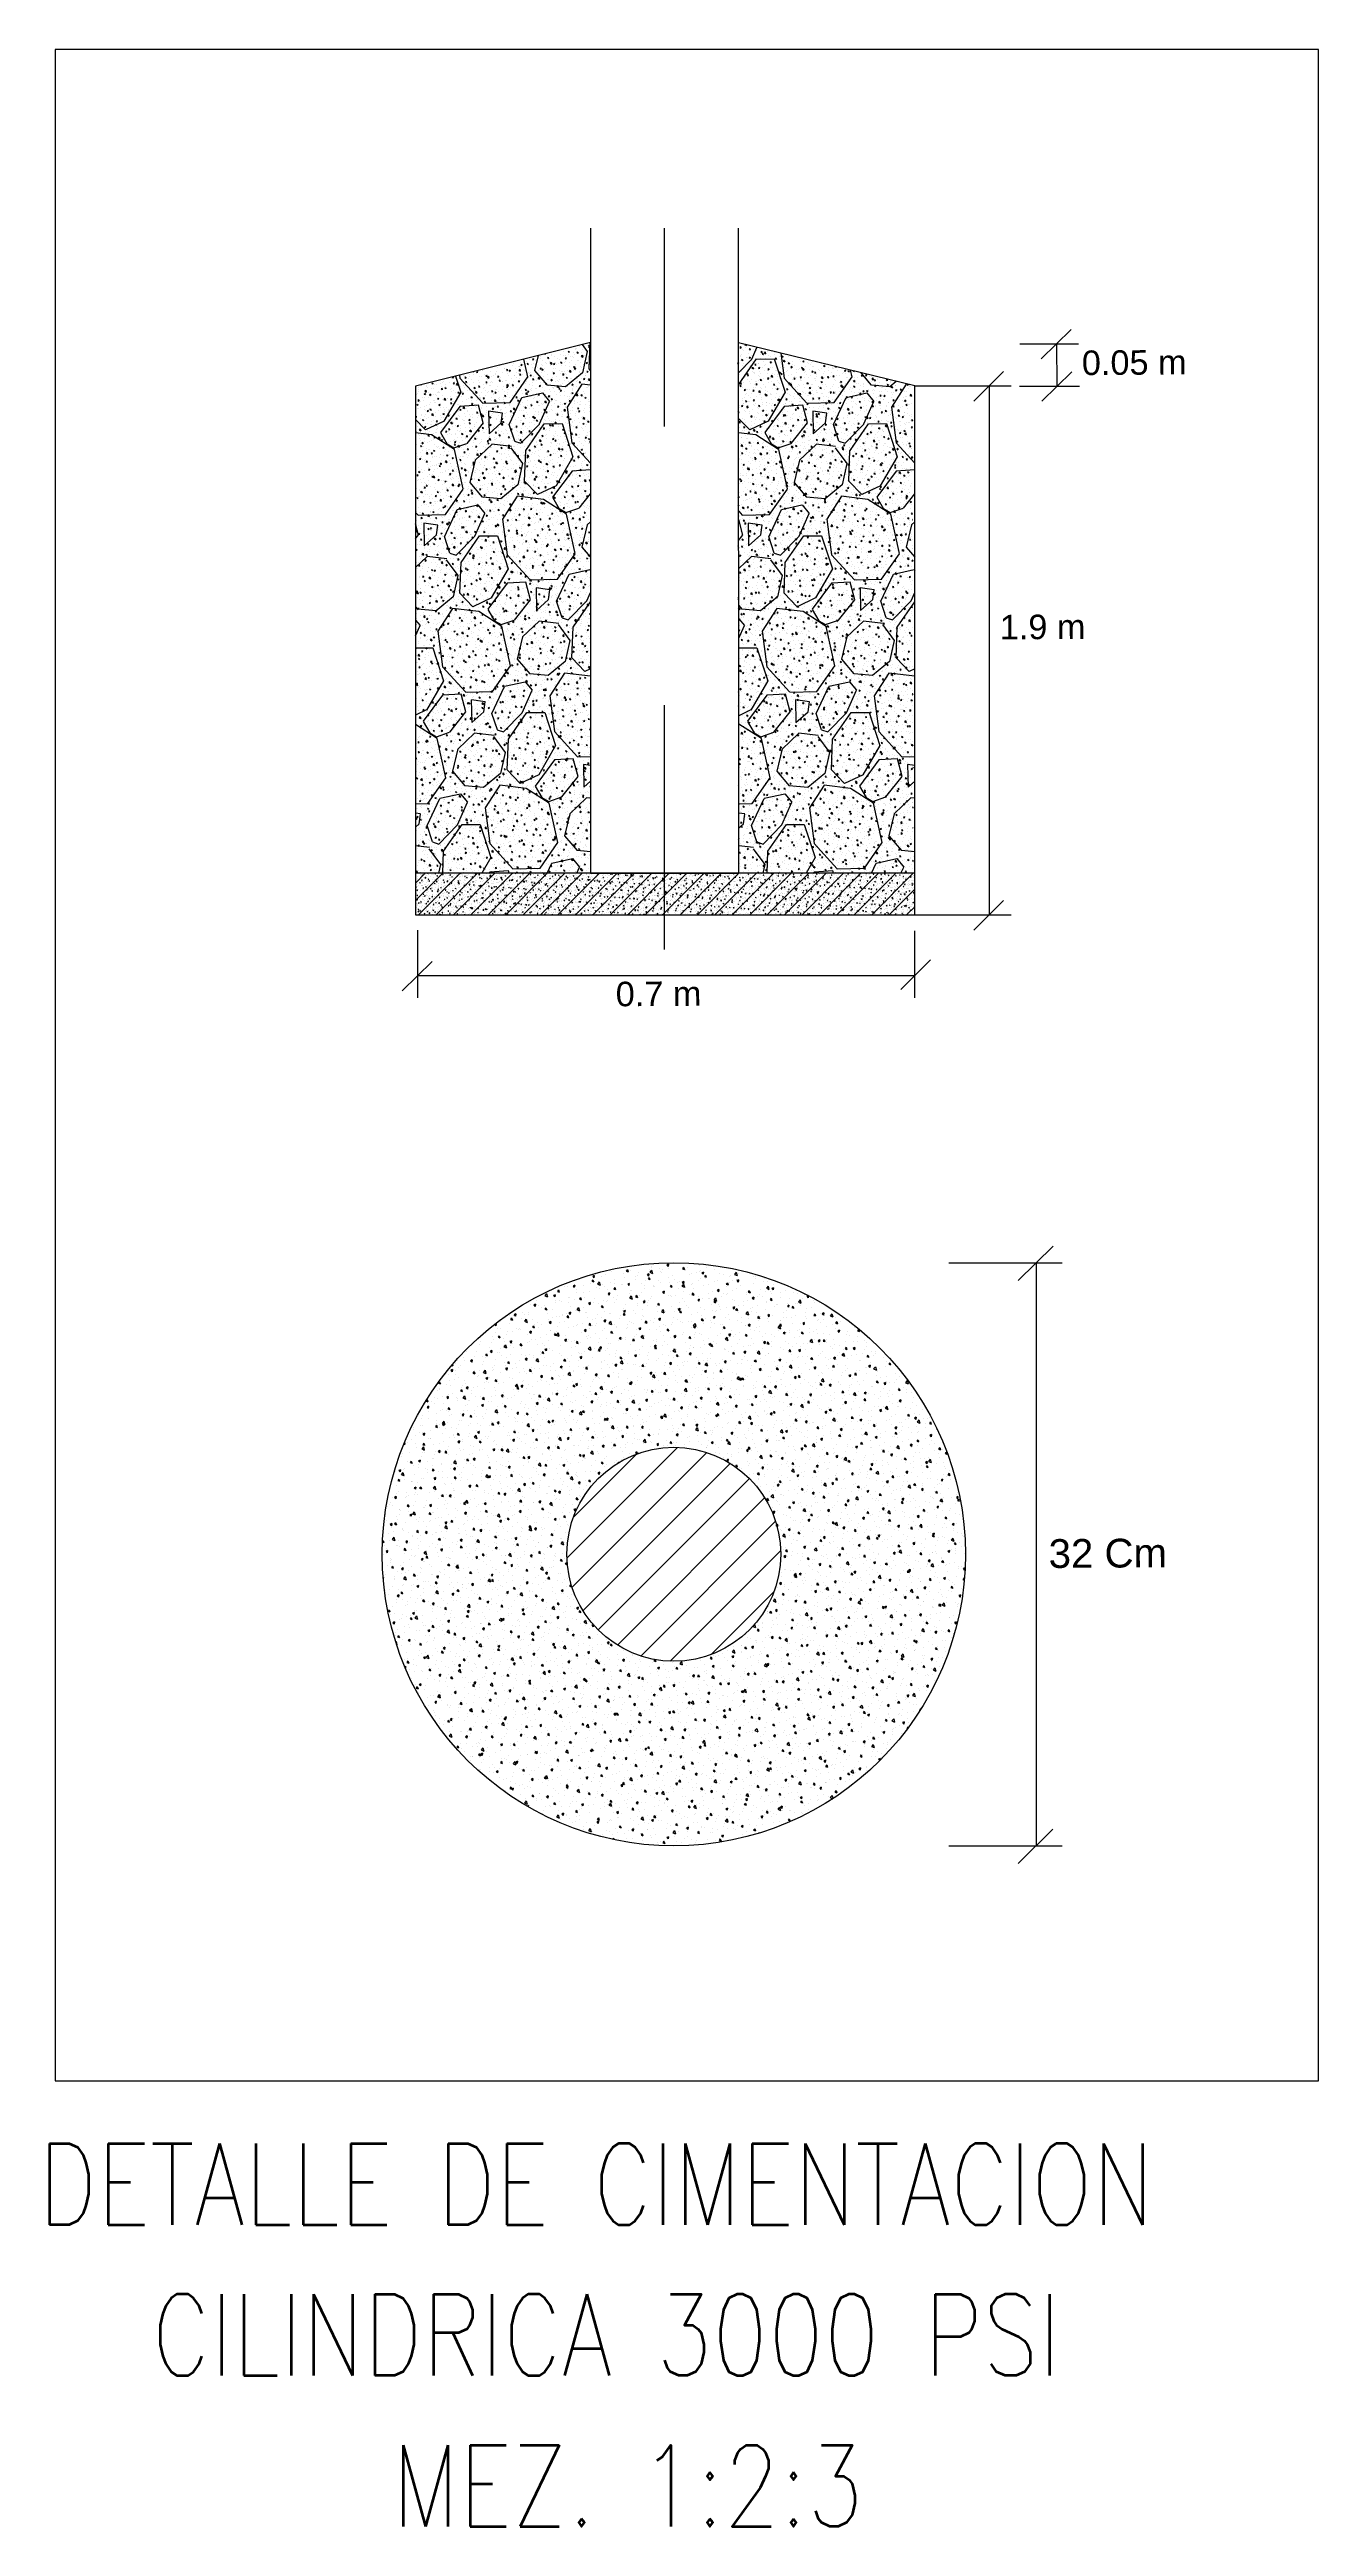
# Model space of a CAD drawing. Header units: millimetres. Extents: x 0 to 13122405194, y 0 to 58356550662.
# Drawn here: x 13122386933.41 to 13122386937.96, y 58356545397.13 to 58356545406.03 of the extents above; entities that cross this region are included whole.
import ezdxf

# ---------------------------------------------------------------- set-up
doc = ezdxf.new("R2010")
doc.units = ezdxf.units.MM
doc.linetypes.add('LÍNEAS_OCULTAS', pattern=[0.375, 0.25, -0.125])
doc.layers.add('textos', color=6, linetype='Continuous')
doc.styles.add('ROMANS-DELGADO', font='romans.shx', dxfattribs={"width": 0.8})
doc.styles.add('SIMPLEX', font='simplex.shx', dxfattribs={"height": 150})
doc.styles.get("Standard").update_dxf_attribs({"font": 'arial.ttf'})
doc.dimstyles.new('TC-20-60', dxfattribs={"dimtxt": 0.032, "dimasz": 0.016, "dimexe": 0.02, "dimexo": 0.035, "dimgap": 0.01, "dimtad": 1, "dimzin": 4, "dimdsep": 46, "dimtxsty": 'ROMANS-DELGADO', "dimblk": 'DOT', "dimcen": 0, "dimclrd": 256, "dimclre": 256, "dimclrt": 2, "dimadec": 0, "dimazin": 0, "dimtfac": 1, "dimtofl": 0, "dimtmove": 2, "dimatfit": 3, "dimfxl": 0.035, "dimfxlon": 1, "dimtolj": 1, "dimtzin": 0, "dimarcsym": 0})

msp = doc.modelspace()

# ---------------------------------------------------------------- blocks, each defined once
blk = doc.blocks.new('A$C16DD10E8')
for p, q in [((9.895, 41.196), (9.895, 29.63)), ((11.225, 37.638), (11.225, 41.196)), ((12.557, 29.63), (12.548, 41.196)), ((9.895, 39.145), (6.76, 38.364)), ((15.708, 38.366), (12.55, 39.135)), ((6.76, 38.364), (6.76, 28.885)), ((15.708, 29.63), (15.708, 38.366)), ((11.225, 28.262), (11.225, 32.644)), ((15.708, 29.63), (6.76, 29.63)), ((9.895, 29.63), (12.557, 29.63)), ((15.708, 28.885), (15.708, 29.63)), ((6.76, 28.885), (15.708, 28.885))]:
    blk.add_line(p, q)
at = {"color": 254, "linetype": 'Continuous'}
for p, q in [((9.705, 39.07), (9.705, 39.07)), ((9.849, 39.082), (9.849, 39.082)), ((9.873, 39.099), (9.862, 39.083)), ((9.862, 39.083), (9.882, 39.076)), ((9.88, 39.074), (9.862, 39.066)), ((9.873, 39.099), (9.882, 39.076)), ((9.88, 39.074), (9.876, 39.05)), ((9.892, 39.073), (9.892, 39.073)), ((7.804, 38.624), (7.807, 38.617)), ((7.87, 38.627), (7.852, 38.618)), ((7.87, 38.627), (7.866, 38.603)), ((7.958, 38.641), (7.958, 38.641)), ((7.961, 38.646), (7.961, 38.646)), ((8.105, 38.63), (8.105, 38.63)), ((8.121, 38.697), (8.121, 38.697)), ((8.205, 38.632), (8.205, 38.632)), ((8.221, 38.689), (8.221, 38.689)), ((8.261, 38.728), (8.261, 38.728)), ((8.293, 38.727), (8.293, 38.727)), ((8.352, 38.684), (8.352, 38.684)), ((8.352, 38.67), (8.352, 38.67)), ((8.401, 38.666), (8.39, 38.65)), ((8.39, 38.65), (8.409, 38.643)), ((8.401, 38.666), (8.409, 38.643)), ((8.455, 38.646), (8.437, 38.637)), ((8.437, 38.637), (8.451, 38.622)), ((8.455, 38.646), (8.451, 38.622)), ((8.498, 38.735), (8.498, 38.735)), ((8.5, 38.737), (8.5, 38.737)), ((8.507, 38.771), (8.507, 38.771)), ((8.543, 38.671), (8.543, 38.671)), ((8.599, 38.714), (8.599, 38.714)), ((8.628, 38.668), (8.609, 38.645)), ((8.609, 38.645), (8.638, 38.633)), ((8.615, 38.714), (8.615, 38.714)), ((8.628, 38.668), (8.638, 38.633)), ((8.63, 38.706), (8.63, 38.706)), ((8.644, 38.702), (8.644, 38.702)), ((8.647, 38.789), (8.647, 38.789)), ((8.665, 38.748), (8.647, 38.74)), ((8.647, 38.74), (8.661, 38.724)), ((8.665, 38.748), (8.661, 38.724)), ((8.69, 38.656), (8.69, 38.656)), ((8.702, 38.743), (8.702, 38.743)), ((8.715, 38.651), (8.715, 38.651)), ((8.723, 38.852), (8.723, 38.852)), ((8.754, 38.809), (8.754, 38.809)), ((8.769, 38.774), (8.758, 38.758)), ((8.758, 38.758), (8.777, 38.751)), ((8.769, 38.774), (8.777, 38.751)), ((8.794, 38.842), (8.794, 38.842)), ((8.846, 38.751), (8.846, 38.751)), ((8.875, 38.851), (8.857, 38.842)), ((8.857, 38.842), (8.871, 38.827)), ((8.862, 38.704), (8.862, 38.704)), ((8.875, 38.851), (8.871, 38.827)), ((8.871, 38.774), (8.871, 38.774)), ((8.907, 38.752), (8.907, 38.752)), ((8.91, 38.819), (8.91, 38.819)), ((8.938, 38.694), (8.938, 38.694)), ((8.941, 38.895), (8.941, 38.895)), ((8.965, 38.644), (8.965, 38.644)), ((8.978, 38.681), (8.978, 38.681)), ((9.003, 38.691), (8.992, 38.675)), ((8.992, 38.675), (9.011, 38.668)), ((9, 38.898), (9, 38.898)), ((9.001, 38.85), (9.001, 38.85)), ((9.003, 38.691), (9.011, 38.668)), ((9.009, 38.757), (9.009, 38.757)), ((9.039, 38.664), (9.022, 38.656)), ((9.022, 38.656), (9.035, 38.64)), ((9.029, 38.636), (9.029, 38.636)), ((9.032, 38.825), (9.032, 38.825)), ((9.039, 38.664), (9.035, 38.64)), ((9.038, 38.723), (9.038, 38.723)), ((9.066, 38.676), (9.066, 38.676)), ((9.071, 38.94), (9.081, 38.929)), ((9.083, 38.943), (9.081, 38.929)), ((9.093, 38.792), (9.093, 38.792)), ((9.11, 38.76), (9.11, 38.76)), ((9.137, 38.882), (9.126, 38.866)), ((9.126, 38.866), (9.145, 38.859)), ((9.131, 38.869), (9.131, 38.869)), ((9.133, 38.856), (9.133, 38.856)), ((9.137, 38.882), (9.145, 38.859)), ((9.156, 38.95), (9.156, 38.95)), ((9.156, 38.81), (9.156, 38.81)), ((9.189, 38.793), (9.171, 38.771)), ((9.171, 38.771), (9.2, 38.758)), ((9.184, 38.735), (9.184, 38.735)), ((9.189, 38.793), (9.2, 38.758)), ((9.203, 38.906), (9.203, 38.906)), ((9.204, 38.924), (9.204, 38.924)), ((9.225, 38.672), (9.225, 38.672)), ((9.249, 38.767), (9.232, 38.758)), ((9.232, 38.758), (9.246, 38.743)), ((9.249, 38.767), (9.246, 38.743)), ((9.248, 38.893), (9.248, 38.893)), ((9.272, 38.786), (9.272, 38.786)), ((9.276, 38.677), (9.276, 38.677)), ((9.294, 38.748), (9.294, 38.748)), ((9.304, 38.862), (9.304, 38.862)), ((9.315, 38.769), (9.315, 38.769)), ((9.339, 38.835), (9.339, 38.835)), ((9.34, 38.648), (9.34, 38.648)), ((9.36, 38.928), (9.36, 38.928)), ((9.371, 38.799), (9.36, 38.783)), ((9.36, 38.783), (9.38, 38.776)), ((9.371, 38.799), (9.38, 38.776)), ((9.372, 38.724), (9.372, 38.724)), ((9.403, 38.988), (9.403, 38.988)), ((9.408, 38.915), (9.408, 38.915)), ((9.426, 38.63), (9.426, 38.63)), ((9.431, 38.778), (9.431, 38.778)), ((9.46, 38.869), (9.442, 38.861)), ((9.442, 38.861), (9.456, 38.845)), ((9.447, 38.739), (9.447, 38.739)), ((9.451, 38.915), (9.451, 38.915)), ((9.454, 38.798), (9.454, 38.798)), ((9.46, 38.869), (9.456, 38.845)), ((9.488, 38.65), (9.488, 38.65)), ((9.505, 38.991), (9.494, 38.975)), ((9.494, 38.975), (9.514, 38.968)), ((9.495, 38.93), (9.495, 38.93)), ((9.498, 39.03), (9.498, 39.03)), ((9.505, 38.991), (9.514, 38.968)), ((9.531, 38.646), (9.513, 38.623)), ((9.519, 38.777), (9.519, 38.777)), ((9.519, 38.777), (9.519, 38.777)), ((9.521, 38.979), (9.521, 38.979)), ((9.523, 38.72), (9.523, 38.72)), ((9.531, 38.646), (9.542, 38.611)), ((9.54, 38.886), (9.54, 38.886)), ((9.555, 38.83), (9.555, 38.83)), ((9.567, 38.892), (9.567, 38.892)), ((9.587, 38.873), (9.587, 38.873)), ((9.587, 38.639), (9.587, 38.639)), ((9.605, 38.716), (9.594, 38.7)), ((9.594, 38.7), (9.614, 38.693)), ((9.598, 38.967), (9.598, 38.967)), ((9.605, 38.716), (9.614, 38.693)), ((9.624, 38.683), (9.606, 38.675)), ((9.606, 38.675), (9.62, 38.659)), ((9.612, 38.923), (9.612, 38.923)), ((9.614, 38.663), (9.614, 38.663)), ((9.624, 38.683), (9.62, 38.659)), ((9.621, 39.01), (9.621, 39.01)), ((9.631, 38.639), (9.631, 38.639)), ((9.633, 39.032), (9.633, 39.032)), ((9.635, 38.754), (9.635, 38.754)), ((9.65, 39.029), (9.65, 39.029)), ((9.67, 38.972), (9.652, 38.963)), ((9.652, 38.963), (9.666, 38.948)), ((9.67, 38.972), (9.666, 38.948)), ((9.666, 38.829), (9.666, 38.829)), ((9.678, 38.815), (9.678, 38.815)), ((9.716, 38.722), (9.716, 38.722)), ((9.724, 38.785), (9.724, 38.785)), ((9.739, 38.908), (9.728, 38.892)), ((9.728, 38.892), (9.748, 38.885)), ((9.751, 38.919), (9.733, 38.896)), ((9.733, 38.896), (9.761, 38.884)), ((9.734, 38.691), (9.734, 38.691)), ((9.739, 38.908), (9.748, 38.885)), ((9.742, 38.971), (9.742, 38.971)), ((9.745, 39.021), (9.745, 39.021)), ((9.751, 38.919), (9.761, 38.884)), ((9.77, 38.758), (9.77, 38.758)), ((9.782, 38.902), (9.782, 38.902)), ((9.813, 38.883), (9.813, 38.883)), ((9.817, 38.932), (9.817, 38.932)), ((9.834, 38.786), (9.817, 38.777)), ((9.817, 38.777), (9.83, 38.762)), ((9.839, 38.633), (9.828, 38.617)), ((9.834, 38.786), (9.83, 38.762)), ((9.833, 38.914), (9.833, 38.914)), ((9.835, 38.647), (9.835, 38.647)), ((9.839, 38.633), (9.848, 38.61)), ((9.856, 38.756), (9.856, 38.756)), ((9.861, 38.997), (9.861, 38.997)), ((9.862, 39.066), (9.876, 39.05)), ((9.862, 38.7), (9.862, 38.7)), ((9.876, 38.772), (9.876, 38.772)), ((9.882, 38.745), (9.882, 38.745)), ((6.781, 38.219), (6.781, 38.219)), ((6.788, 38.237), (6.788, 38.237)), ((6.807, 38.271), (6.807, 38.271)), ((6.809, 38.346), (6.809, 38.346)), ((6.812, 38.295), (6.812, 38.295)), ((6.854, 38.388), (6.861, 38.379)), ((6.863, 38.39), (6.861, 38.379)), ((6.881, 38.384), (6.881, 38.384)), ((6.899, 38.214), (6.899, 38.214)), ((6.928, 38.232), (6.917, 38.216)), ((6.917, 38.216), (6.937, 38.209)), ((6.942, 38.291), (6.924, 38.269)), ((6.924, 38.269), (6.952, 38.256)), ((6.928, 38.232), (6.937, 38.209)), ((6.942, 38.291), (6.952, 38.256)), ((6.959, 38.348), (6.959, 38.348)), ((6.963, 38.37), (6.963, 38.37)), ((6.983, 38.338), (6.983, 38.338)), ((6.993, 38.246), (6.993, 38.246)), ((7.029, 38.217), (7.012, 38.208)), ((7.012, 38.208), (7.026, 38.193)), ((7.029, 38.217), (7.026, 38.193)), ((7.028, 38.21), (7.028, 38.21)), ((7.062, 38.423), (7.051, 38.407)), ((7.051, 38.407), (7.071, 38.401)), ((7.054, 38.312), (7.054, 38.312)), ((7.062, 38.423), (7.071, 38.401)), ((7.075, 38.324), (7.075, 38.324)), ((7.077, 38.208), (7.077, 38.208)), ((7.086, 38.392), (7.086, 38.392)), ((7.106, 38.4), (7.106, 38.4)), ((7.124, 38.216), (7.124, 38.216)), ((7.143, 38.186), (7.143, 38.186)), ((7.144, 38.389), (7.144, 38.389)), ((7.146, 38.255), (7.146, 38.255)), ((7.175, 38.262), (7.175, 38.262)), ((7.178, 38.24), (7.178, 38.24)), ((7.196, 38.254), (7.196, 38.254)), ((7.209, 38.413), (7.209, 38.413)), ((7.217, 38.363), (7.217, 38.363)), ((7.24, 38.319), (7.222, 38.311)), ((7.222, 38.311), (7.236, 38.295)), ((7.24, 38.319), (7.236, 38.295)), ((7.238, 38.197), (7.238, 38.197)), ((7.244, 38.42), (7.244, 38.42)), ((7.254, 38.453), (7.254, 38.453)), ((7.296, 38.34), (7.285, 38.324)), ((7.285, 38.324), (7.305, 38.317)), ((7.289, 38.4), (7.289, 38.4)), ((7.296, 38.34), (7.305, 38.317)), ((7.301, 38.355), (7.301, 38.355)), ((7.322, 38.315), (7.322, 38.315)), ((7.365, 38.508), (7.365, 38.508)), ((7.369, 38.43), (7.369, 38.43)), ((7.392, 38.298), (7.392, 38.298)), ((7.401, 38.506), (7.401, 38.506)), ((7.402, 38.263), (7.402, 38.263)), ((7.406, 38.312), (7.406, 38.312)), ((7.43, 38.531), (7.419, 38.516)), ((7.419, 38.516), (7.439, 38.509)), ((7.431, 38.531), (7.439, 38.509)), ((7.45, 38.422), (7.432, 38.413)), ((7.432, 38.413), (7.446, 38.398)), ((7.438, 38.292), (7.438, 38.292)), ((7.45, 38.422), (7.446, 38.398)), ((7.456, 38.45), (7.456, 38.45)), ((7.469, 38.368), (7.469, 38.368)), ((7.472, 38.492), (7.472, 38.492)), ((7.484, 38.241), (7.484, 38.241)), ((7.504, 38.417), (7.486, 38.394)), ((7.486, 38.394), (7.514, 38.382)), ((7.495, 38.409), (7.495, 38.409)), ((7.499, 38.182), (7.499, 38.182)), ((7.504, 38.417), (7.514, 38.382)), ((7.531, 38.257), (7.519, 38.241)), ((7.519, 38.241), (7.539, 38.234)), ((7.531, 38.257), (7.539, 38.234)), ((7.533, 38.233), (7.533, 38.233)), ((7.537, 38.23), (7.537, 38.23)), ((7.548, 38.559), (7.548, 38.559)), ((7.548, 38.393), (7.548, 38.393)), ((7.566, 38.362), (7.566, 38.362)), ((7.576, 38.183), (7.576, 38.183)), ((7.588, 38.555), (7.588, 38.555)), ((7.614, 38.236), (7.597, 38.227)), ((7.597, 38.227), (7.61, 38.212)), ((7.6, 38.214), (7.6, 38.214)), ((7.605, 38.271), (7.605, 38.271)), ((7.614, 38.236), (7.61, 38.212)), ((7.612, 38.549), (7.612, 38.549)), ((7.616, 38.421), (7.616, 38.421)), ((7.626, 38.38), (7.626, 38.38)), ((7.632, 38.543), (7.632, 38.543)), ((7.64, 38.335), (7.64, 38.335)), ((7.66, 38.524), (7.642, 38.516)), ((7.642, 38.516), (7.656, 38.5)), ((7.665, 38.449), (7.653, 38.433)), ((7.653, 38.433), (7.673, 38.426)), ((7.66, 38.524), (7.656, 38.5)), ((7.664, 38.535), (7.664, 38.535)), ((7.665, 38.449), (7.673, 38.426)), ((7.667, 38.394), (7.667, 38.394)), ((7.685, 38.283), (7.685, 38.283)), ((7.698, 38.417), (7.698, 38.417)), ((7.703, 38.491), (7.703, 38.491)), ((7.719, 38.526), (7.719, 38.526)), ((7.731, 38.278), (7.731, 38.278)), ((7.732, 38.397), (7.732, 38.397)), ((7.733, 38.574), (7.733, 38.574)), ((7.763, 38.473), (7.763, 38.473)), ((7.791, 38.563), (7.791, 38.563)), ((7.794, 38.622), (7.807, 38.617)), ((7.795, 38.434), (7.795, 38.434)), ((7.8, 38.259), (7.8, 38.259)), ((7.824, 38.338), (7.807, 38.33)), ((7.807, 38.33), (7.82, 38.314)), ((7.81, 38.279), (7.81, 38.279)), ((7.824, 38.338), (7.82, 38.314)), ((7.823, 38.221), (7.823, 38.221)), ((7.828, 38.286), (7.828, 38.286)), ((7.846, 38.269), (7.828, 38.246)), ((7.828, 38.246), (7.856, 38.234)), ((7.832, 38.335), (7.832, 38.335)), ((7.846, 38.269), (7.856, 38.234)), ((7.852, 38.618), (7.866, 38.603)), ((7.858, 38.592), (7.858, 38.592)), ((7.887, 38.376), (7.887, 38.376)), ((7.899, 38.366), (7.887, 38.35)), ((7.888, 38.35), (7.907, 38.343)), ((7.894, 38.466), (7.894, 38.466)), ((7.899, 38.366), (7.907, 38.343)), ((7.9, 38.197), (7.9, 38.197)), ((7.903, 38.426), (7.903, 38.426)), ((7.911, 38.526), (7.911, 38.526)), ((7.942, 38.25), (7.942, 38.25)), ((7.95, 38.535), (7.95, 38.535)), ((7.978, 38.319), (7.978, 38.319)), ((7.979, 38.388), (7.979, 38.388)), ((7.988, 38.336), (7.988, 38.336)), ((7.996, 38.572), (7.996, 38.572)), ((8.014, 38.287), (8.014, 38.287)), ((8.034, 38.441), (8.017, 38.432)), ((8.017, 38.432), (8.031, 38.417)), ((8.033, 38.557), (8.022, 38.541)), ((8.022, 38.541), (8.041, 38.534)), ((8.022, 38.188), (8.022, 38.188)), ((8.026, 38.503), (8.026, 38.503)), ((8.034, 38.441), (8.031, 38.417)), ((8.033, 38.557), (8.041, 38.534)), ((8.035, 38.396), (8.035, 38.396)), ((8.041, 38.477), (8.041, 38.477)), ((8.047, 38.25), (8.047, 38.25)), ((8.066, 38.542), (8.048, 38.52)), ((8.048, 38.52), (8.076, 38.507)), ((8.055, 38.517), (8.055, 38.517)), ((8.058, 38.578), (8.058, 38.578)), ((8.066, 38.542), (8.076, 38.507)), ((8.07, 38.261), (8.07, 38.261)), ((8.089, 38.368), (8.089, 38.368)), ((8.095, 38.365), (8.095, 38.365)), ((8.107, 38.434), (8.107, 38.434)), ((8.133, 38.283), (8.122, 38.267)), ((8.122, 38.267), (8.141, 38.26)), ((8.126, 38.44), (8.126, 38.44)), ((8.128, 38.543), (8.128, 38.543)), ((8.133, 38.42), (8.133, 38.42)), ((8.133, 38.283), (8.141, 38.26)), ((8.155, 38.548), (8.155, 38.548)), ((8.161, 38.204), (8.161, 38.204)), ((8.163, 38.227), (8.163, 38.227)), ((8.199, 38.254), (8.181, 38.246)), ((8.181, 38.246), (8.195, 38.23)), ((8.194, 38.302), (8.194, 38.302)), ((8.199, 38.254), (8.195, 38.23)), ((8.197, 38.572), (8.197, 38.572)), ((8.2, 38.58), (8.2, 38.58)), ((8.219, 38.296), (8.219, 38.296)), ((8.225, 38.362), (8.225, 38.362)), ((8.244, 38.543), (8.227, 38.535)), ((8.227, 38.535), (8.241, 38.519)), ((8.244, 38.543), (8.241, 38.519)), ((8.25, 38.26), (8.25, 38.26)), ((8.267, 38.474), (8.256, 38.458)), ((8.256, 38.458), (8.275, 38.451)), ((8.267, 38.474), (8.275, 38.451)), ((8.273, 38.493), (8.273, 38.493)), ((8.289, 38.515), (8.289, 38.515)), ((8.312, 38.442), (8.312, 38.442)), ((8.316, 38.44), (8.316, 38.44)), ((8.316, 38.305), (8.316, 38.305)), ((8.321, 38.608), (8.321, 38.608)), ((8.342, 38.355), (8.342, 38.355)), ((8.351, 38.266), (8.351, 38.266)), ((8.367, 38.199), (8.356, 38.183)), ((8.356, 38.183), (8.375, 38.177)), ((8.367, 38.199), (8.375, 38.177)), ((8.38, 38.457), (8.38, 38.457)), ((8.383, 38.62), (8.383, 38.62)), ((8.389, 38.47), (8.389, 38.47)), ((8.408, 38.395), (8.39, 38.372)), ((8.39, 38.372), (8.418, 38.36)), ((8.409, 38.357), (8.391, 38.348)), ((8.391, 38.348), (8.405, 38.333)), ((8.405, 38.589), (8.405, 38.589)), ((8.409, 38.357), (8.405, 38.333)), ((8.408, 38.395), (8.418, 38.36)), ((8.408, 38.247), (8.408, 38.247)), ((8.41, 38.31), (8.41, 38.31)), ((8.41, 38.217), (8.41, 38.217)), ((8.42, 38.546), (8.42, 38.546)), ((8.423, 38.304), (8.423, 38.304)), ((8.444, 38.613), (8.444, 38.613)), ((8.444, 38.413), (8.444, 38.413)), ((8.457, 38.332), (8.457, 38.332)), ((8.472, 38.4), (8.472, 38.4)), ((8.477, 38.49), (8.477, 38.49)), ((8.489, 38.408), (8.489, 38.408)), ((8.501, 38.391), (8.49, 38.375)), ((8.49, 38.375), (8.509, 38.368)), ((8.5, 38.19), (8.5, 38.19)), ((8.501, 38.391), (8.509, 38.368)), ((8.511, 38.342), (8.511, 38.342)), ((8.516, 38.45), (8.516, 38.45)), ((8.525, 38.194), (8.525, 38.194)), ((8.536, 38.555), (8.536, 38.555)), ((8.537, 38.559), (8.537, 38.559)), ((8.557, 38.27), (8.557, 38.27)), ((8.564, 38.342), (8.564, 38.342)), ((8.568, 38.599), (8.568, 38.599)), ((8.577, 38.522), (8.577, 38.522)), ((8.619, 38.459), (8.602, 38.451)), ((8.602, 38.451), (8.615, 38.435)), ((8.609, 38.597), (8.609, 38.597)), ((8.619, 38.459), (8.615, 38.435)), ((8.635, 38.582), (8.624, 38.566)), ((8.624, 38.566), (8.643, 38.56)), ((8.627, 38.498), (8.627, 38.498)), ((8.628, 38.313), (8.628, 38.313)), ((8.635, 38.582), (8.643, 38.56)), ((8.636, 38.461), (8.636, 38.461)), ((8.655, 38.285), (8.655, 38.285)), ((8.672, 38.233), (8.672, 38.233)), ((8.683, 38.575), (8.683, 38.575)), ((8.704, 38.323), (8.704, 38.323)), ((8.719, 38.441), (8.719, 38.441)), ((8.721, 38.459), (8.721, 38.459)), ((8.735, 38.308), (8.724, 38.292)), ((8.724, 38.292), (8.743, 38.285)), ((8.75, 38.247), (8.732, 38.224)), ((8.732, 38.224), (8.76, 38.212)), ((8.735, 38.308), (8.743, 38.285)), ((8.738, 38.414), (8.738, 38.414)), ((8.747, 38.227), (8.747, 38.227)), ((8.75, 38.247), (8.76, 38.212)), ((8.752, 38.437), (8.752, 38.437)), ((8.759, 38.283), (8.759, 38.283)), ((8.783, 38.273), (8.766, 38.265)), ((8.766, 38.265), (8.78, 38.249)), ((8.772, 38.185), (8.772, 38.185)), ((8.783, 38.273), (8.78, 38.249)), ((8.782, 38.599), (8.782, 38.599)), ((8.783, 38.513), (8.783, 38.513)), ((8.805, 38.594), (8.805, 38.594)), ((8.81, 38.383), (8.81, 38.383)), ((8.829, 38.562), (8.812, 38.553)), ((8.812, 38.553), (8.825, 38.538)), ((8.814, 38.606), (8.814, 38.606)), ((8.82, 38.299), (8.82, 38.299)), ((8.829, 38.562), (8.825, 38.538)), ((8.831, 38.321), (8.831, 38.321)), ((8.832, 38.284), (8.832, 38.284)), ((8.851, 38.375), (8.851, 38.375)), ((8.852, 38.43), (8.852, 38.43)), ((8.869, 38.499), (8.858, 38.483)), ((8.858, 38.483), (8.877, 38.476)), ((8.869, 38.499), (8.877, 38.476)), ((8.874, 38.541), (8.874, 38.541)), ((8.899, 38.464), (8.899, 38.464)), ((8.902, 38.326), (8.902, 38.326)), ((8.919, 38.237), (8.919, 38.237)), ((8.924, 38.467), (8.924, 38.467)), ((8.93, 38.566), (8.93, 38.566)), ((8.933, 38.316), (8.933, 38.316)), ((8.943, 38.183), (8.943, 38.183)), ((8.945, 38.576), (8.945, 38.576)), ((8.97, 38.52), (8.951, 38.497)), ((8.951, 38.497), (8.98, 38.485)), ((8.969, 38.225), (8.958, 38.209)), ((8.958, 38.209), (8.977, 38.202)), ((8.965, 38.484), (8.965, 38.484)), ((8.969, 38.225), (8.977, 38.202)), ((8.97, 38.52), (8.98, 38.485)), ((8.994, 38.376), (8.976, 38.367)), ((8.976, 38.367), (8.99, 38.352)), ((8.994, 38.376), (8.99, 38.352)), ((8.994, 38.268), (8.994, 38.268)), ((8.998, 38.428), (8.998, 38.428)), ((8.999, 38.496), (8.999, 38.496)), ((9.017, 38.614), (9.017, 38.614)), ((9.036, 38.329), (9.036, 38.329)), ((9.046, 38.543), (9.046, 38.543)), ((9.057, 38.426), (9.057, 38.426)), ((9.067, 38.29), (9.067, 38.29)), ((9.077, 38.619), (9.077, 38.619)), ((9.085, 38.211), (9.085, 38.211)), ((9.103, 38.416), (9.092, 38.4)), ((9.092, 38.4), (9.111, 38.393)), ((9.094, 38.207), (9.094, 38.207)), ((9.103, 38.416), (9.111, 38.393)), ((9.114, 38.405), (9.114, 38.405)), ((9.121, 38.579), (9.121, 38.579)), ((9.129, 38.476), (9.129, 38.476)), ((9.158, 38.19), (9.14, 38.181)), ((9.14, 38.181), (9.154, 38.166)), ((9.146, 38.481), (9.146, 38.481)), ((9.147, 38.191), (9.147, 38.191)), ((9.149, 38.369), (9.149, 38.369)), ((9.158, 38.19), (9.154, 38.166)), ((9.161, 38.387), (9.161, 38.387)), ((9.168, 38.3), (9.168, 38.3)), ((9.182, 38.267), (9.182, 38.267)), ((9.204, 38.478), (9.186, 38.47)), ((9.186, 38.47), (9.2, 38.454)), ((9.204, 38.478), (9.2, 38.454)), ((9.213, 38.521), (9.213, 38.521)), ((9.214, 38.343), (9.214, 38.343)), ((9.222, 38.622), (9.222, 38.622)), ((9.237, 38.608), (9.226, 38.592)), ((9.226, 38.592), (9.245, 38.585)), ((9.227, 38.568), (9.227, 38.568)), ((9.237, 38.608), (9.245, 38.585)), ((9.24, 38.337), (9.24, 38.337)), ((9.24, 38.311), (9.24, 38.311)), ((9.254, 38.258), (9.254, 38.258)), ((9.261, 38.446), (9.261, 38.446)), ((9.282, 38.205), (9.282, 38.205)), ((9.293, 38.534), (9.293, 38.534)), ((9.312, 38.372), (9.293, 38.35)), ((9.293, 38.35), (9.322, 38.337)), ((9.304, 38.464), (9.304, 38.464)), ((9.312, 38.372), (9.322, 38.337)), ((9.321, 38.438), (9.321, 38.438)), ((9.337, 38.333), (9.326, 38.317)), ((9.326, 38.317), (9.345, 38.31)), ((9.332, 38.254), (9.332, 38.254)), ((9.333, 38.484), (9.333, 38.484)), ((9.337, 38.333), (9.345, 38.31)), ((9.368, 38.292), (9.351, 38.284)), ((9.351, 38.284), (9.364, 38.268)), ((9.352, 38.2), (9.352, 38.2)), ((9.354, 38.593), (9.354, 38.593)), ((9.355, 38.29), (9.355, 38.29)), ((9.361, 38.396), (9.361, 38.396)), ((9.368, 38.292), (9.364, 38.268)), ((9.368, 38.62), (9.368, 38.62)), ((9.387, 38.618), (9.387, 38.618)), ((9.414, 38.581), (9.396, 38.572)), ((9.396, 38.572), (9.41, 38.557)), ((9.396, 38.406), (9.396, 38.406)), ((9.409, 38.51), (9.409, 38.51)), ((9.414, 38.581), (9.41, 38.557)), ((9.422, 38.47), (9.422, 38.47)), ((9.423, 38.197), (9.423, 38.197)), ((9.429, 38.258), (9.429, 38.258)), ((9.44, 38.586), (9.44, 38.586)), ((9.445, 38.346), (9.445, 38.346)), ((9.459, 38.562), (9.459, 38.562)), ((9.471, 38.525), (9.46, 38.509)), ((9.46, 38.509), (9.479, 38.502)), ((9.471, 38.525), (9.479, 38.502)), ((9.477, 38.372), (9.477, 38.372)), ((9.487, 38.349), (9.487, 38.349)), ((9.508, 38.448), (9.508, 38.448)), ((9.513, 38.623), (9.542, 38.611)), ((9.516, 38.181), (9.516, 38.181)), ((9.538, 38.493), (9.538, 38.493)), ((9.545, 38.234), (9.545, 38.234)), ((9.551, 38.505), (9.551, 38.505)), ((9.556, 38.208), (9.556, 38.208)), ((9.571, 38.25), (9.56, 38.234)), ((9.56, 38.234), (9.579, 38.227)), ((9.578, 38.395), (9.561, 38.386)), ((9.561, 38.386), (9.574, 38.371)), ((9.571, 38.25), (9.579, 38.227)), ((9.578, 38.395), (9.574, 38.371)), ((9.576, 38.31), (9.576, 38.31)), ((9.577, 38.317), (9.577, 38.317)), ((9.579, 38.291), (9.579, 38.291)), ((9.583, 38.361), (9.583, 38.361)), ((9.654, 38.225), (9.635, 38.202)), ((9.635, 38.202), (9.664, 38.19)), ((9.643, 38.447), (9.643, 38.447)), ((9.649, 38.542), (9.649, 38.542)), ((9.649, 38.354), (9.649, 38.354)), ((9.654, 38.225), (9.664, 38.19)), ((9.655, 38.501), (9.655, 38.501)), ((9.67, 38.463), (9.67, 38.463)), ((9.671, 38.234), (9.671, 38.234)), ((9.677, 38.232), (9.677, 38.232)), ((9.705, 38.442), (9.694, 38.426)), ((9.694, 38.426), (9.714, 38.419)), ((9.703, 38.616), (9.703, 38.616)), ((9.705, 38.442), (9.713, 38.419)), ((9.706, 38.606), (9.706, 38.606)), ((9.724, 38.363), (9.724, 38.363)), ((9.743, 38.208), (9.725, 38.2)), ((9.725, 38.2), (9.739, 38.184)), ((9.734, 38.39), (9.734, 38.39)), ((9.743, 38.208), (9.739, 38.184)), ((9.742, 38.501), (9.742, 38.501)), ((9.743, 38.412), (9.743, 38.412)), ((9.761, 38.216), (9.761, 38.216)), ((9.763, 38.61), (9.763, 38.61)), ((9.788, 38.497), (9.771, 38.489)), ((9.771, 38.489), (9.785, 38.473)), ((9.771, 38.478), (9.771, 38.478)), ((9.777, 38.263), (9.777, 38.263)), ((9.788, 38.497), (9.785, 38.473)), ((9.792, 38.225), (9.792, 38.225)), ((9.798, 38.548), (9.798, 38.548)), ((9.802, 38.553), (9.802, 38.553)), ((9.81, 38.592), (9.81, 38.592)), ((9.826, 38.332), (9.826, 38.332)), ((9.828, 38.617), (9.848, 38.61)), ((9.839, 38.34), (9.839, 38.34)), ((9.844, 38.444), (9.844, 38.444)), ((9.854, 38.363), (9.854, 38.363)), ((9.873, 38.498), (9.855, 38.475)), ((9.855, 38.475), (9.884, 38.463)), ((9.871, 38.415), (9.871, 38.415)), ((9.873, 38.498), (9.884, 38.463)), ((9.889, 38.491), (9.889, 38.491)), ((9.893, 38.187), (9.893, 38.187)), ((6.774, 37.826), (6.76, 37.819)), ((6.76, 37.813), (6.77, 37.802)), ((6.774, 37.826), (6.77, 37.802)), ((6.772, 37.903), (6.772, 37.903)), ((6.794, 38.04), (6.783, 38.024)), ((6.783, 38.024), (6.803, 38.018)), ((6.784, 37.797), (6.784, 37.797)), ((6.794, 38.04), (6.803, 38.018)), ((6.801, 37.966), (6.801, 37.966)), ((6.819, 38.114), (6.802, 38.106)), ((6.802, 38.106), (6.816, 38.09)), ((6.807, 37.953), (6.807, 37.953)), ((6.819, 38.114), (6.816, 38.09)), ((6.835, 38.061), (6.835, 38.061)), ((6.845, 37.777), (6.845, 37.777)), ((6.849, 38.081), (6.849, 38.081)), ((6.85, 37.978), (6.85, 37.978)), ((6.864, 37.846), (6.864, 37.846)), ((6.87, 37.828), (6.87, 37.828)), ((6.88, 38.157), (6.88, 38.157)), ((6.894, 37.766), (6.883, 37.75)), ((6.883, 37.75), (6.903, 37.743)), ((6.894, 37.766), (6.903, 37.743)), ((6.9, 38.099), (6.9, 38.099)), ((6.917, 38.158), (6.917, 38.158)), ((6.917, 37.943), (6.917, 37.943)), ((6.917, 37.815), (6.917, 37.815)), ((6.927, 38.004), (6.927, 38.004)), ((6.938, 37.923), (6.938, 37.923)), ((6.944, 37.848), (6.944, 37.848)), ((6.948, 38.019), (6.948, 38.019)), ((6.955, 37.788), (6.955, 37.788)), ((6.984, 37.928), (6.966, 37.92)), ((6.966, 37.92), (6.98, 37.904)), ((6.984, 37.928), (6.98, 37.904)), ((6.985, 37.805), (6.985, 37.805)), ((6.991, 38.156), (6.991, 38.156)), ((7.01, 37.961), (7.01, 37.961)), ((7.011, 38.028), (7.011, 38.028)), ((7.028, 37.957), (7.017, 37.941)), ((7.017, 37.941), (7.037, 37.934)), ((7.017, 37.881), (7.017, 37.881)), ((7.018, 37.946), (7.018, 37.946)), ((7.028, 37.957), (7.037, 37.934)), ((7.031, 38.07), (7.031, 38.07)), ((7.045, 37.88), (7.045, 37.88)), ((7.064, 37.87), (7.046, 37.848)), ((7.046, 37.848), (7.075, 37.835)), ((7.064, 37.87), (7.075, 37.835)), ((7.082, 38.099), (7.082, 38.099)), ((7.085, 37.743), (7.085, 37.743)), ((7.096, 38.072), (7.096, 38.072)), ((7.103, 38.107), (7.103, 38.107)), ((7.11, 37.889), (7.11, 37.889)), ((7.111, 38.06), (7.111, 38.06)), ((7.123, 37.823), (7.123, 37.823)), ((7.148, 37.742), (7.131, 37.734)), ((7.148, 37.742), (7.144, 37.718)), ((7.162, 38.149), (7.151, 38.133)), ((7.151, 38.133), (7.171, 38.126)), ((7.162, 38.149), (7.171, 38.126)), ((7.164, 37.934), (7.164, 37.934)), ((7.174, 38.041), (7.174, 38.041)), ((7.194, 38.031), (7.176, 38.022)), ((7.176, 38.022), (7.19, 38.007)), ((7.194, 38.031), (7.19, 38.007)), ((7.202, 37.832), (7.202, 37.832)), ((7.206, 37.771), (7.206, 37.771)), ((7.211, 38.048), (7.211, 38.048)), ((7.216, 37.97), (7.216, 37.97)), ((7.232, 37.796), (7.232, 37.796)), ((7.243, 38.124), (7.243, 38.124)), ((7.262, 37.874), (7.251, 37.858)), ((7.251, 37.858), (7.271, 37.851)), ((7.254, 37.794), (7.254, 37.794)), ((7.262, 37.874), (7.271, 37.851)), ((7.284, 38.144), (7.266, 38.121)), ((7.266, 38.121), (7.294, 38.109)), ((7.266, 37.984), (7.266, 37.984)), ((7.272, 37.951), (7.272, 37.951)), ((7.28, 37.91), (7.28, 37.91)), ((7.284, 38.144), (7.294, 38.109)), ((7.293, 37.774), (7.293, 37.774)), ((7.309, 38.116), (7.309, 38.116)), ((7.311, 37.986), (7.311, 37.986)), ((7.326, 37.831), (7.326, 37.831)), ((7.329, 38.14), (7.329, 38.14)), ((7.339, 38.132), (7.339, 38.132)), ((7.358, 37.845), (7.341, 37.836)), ((7.341, 37.836), (7.354, 37.821)), ((7.347, 37.94), (7.347, 37.94)), ((7.348, 37.772), (7.348, 37.772)), ((7.358, 37.845), (7.354, 37.821)), ((7.357, 37.926), (7.357, 37.926)), ((7.366, 37.822), (7.366, 37.822)), ((7.379, 37.848), (7.379, 37.848)), ((7.396, 38.066), (7.385, 38.05)), ((7.385, 38.05), (7.405, 38.043)), ((7.404, 38.133), (7.387, 38.125)), ((7.387, 38.125), (7.4, 38.109)), ((7.39, 38.177), (7.39, 38.177)), ((7.396, 38.066), (7.405, 38.043)), ((7.404, 38.133), (7.4, 38.109)), ((7.419, 37.978), (7.419, 37.978)), ((7.421, 38.082), (7.421, 38.082)), ((7.433, 38.002), (7.433, 38.002)), ((7.44, 38.087), (7.44, 38.087)), ((7.449, 37.869), (7.449, 37.869)), ((7.458, 38.039), (7.458, 38.039)), ((7.467, 37.853), (7.467, 37.853)), ((7.496, 37.791), (7.485, 37.775)), ((7.485, 37.775), (7.505, 37.768)), ((7.496, 37.791), (7.505, 37.768)), ((7.506, 38.154), (7.506, 38.154)), ((7.512, 38.124), (7.512, 38.124)), ((7.512, 38.025), (7.512, 38.025)), ((7.527, 37.901), (7.527, 37.901)), ((7.531, 37.84), (7.531, 37.84)), ((7.533, 38.034), (7.533, 38.034)), ((7.541, 37.812), (7.541, 37.812)), ((7.568, 37.947), (7.551, 37.938)), ((7.551, 37.938), (7.565, 37.923)), ((7.568, 37.947), (7.565, 37.923)), ((7.574, 38.016), (7.574, 38.016)), ((7.595, 37.763), (7.595, 37.763)), ((7.604, 37.967), (7.604, 37.967)), ((7.605, 38.092), (7.605, 38.092)), ((7.626, 37.996), (7.608, 37.973)), ((7.608, 37.973), (7.636, 37.961)), ((7.63, 37.983), (7.619, 37.967)), ((7.619, 37.967), (7.639, 37.96)), ((7.624, 37.986), (7.624, 37.986)), ((7.626, 37.996), (7.636, 37.961)), ((7.628, 37.745), (7.628, 37.745)), ((7.63, 37.983), (7.639, 37.96)), ((7.632, 37.754), (7.632, 37.754)), ((7.642, 37.878), (7.642, 37.878)), ((7.663, 37.81), (7.663, 37.81)), ((7.667, 38.126), (7.667, 38.126)), ((7.674, 37.954), (7.674, 37.954)), ((7.695, 37.925), (7.695, 37.925)), ((7.696, 37.91), (7.696, 37.91)), ((7.71, 37.74), (7.71, 37.74)), ((7.733, 37.761), (7.715, 37.752)), ((7.715, 37.752), (7.729, 37.737)), ((7.717, 38.133), (7.717, 38.133)), ((7.733, 37.761), (7.729, 37.737)), ((7.735, 37.848), (7.735, 37.848)), ((7.742, 37.816), (7.742, 37.816)), ((7.765, 38.174), (7.753, 38.158)), ((7.753, 38.158), (7.773, 38.151)), ((7.753, 38.145), (7.753, 38.145)), ((7.756, 37.957), (7.756, 37.957)), ((7.759, 38.068), (7.759, 38.068)), ((7.761, 38.105), (7.761, 38.105)), ((7.779, 38.05), (7.761, 38.041)), ((7.761, 38.041), (7.775, 38.025)), ((7.765, 38.174), (7.773, 38.151)), ((7.779, 38.05), (7.775, 38.025)), ((7.787, 37.852), (7.787, 37.852)), ((7.788, 37.796), (7.788, 37.796)), ((7.821, 38.007), (7.821, 38.007)), ((7.828, 37.994), (7.828, 37.994)), ((7.849, 38.103), (7.849, 38.103)), ((7.851, 38.011), (7.851, 38.011)), ((7.865, 37.9), (7.853, 37.884)), ((7.853, 37.884), (7.873, 37.877)), ((7.855, 37.976), (7.855, 37.976)), ((7.865, 37.9), (7.873, 37.877)), ((7.868, 38.121), (7.868, 38.121)), ((7.879, 37.795), (7.879, 37.795)), ((7.889, 37.869), (7.889, 37.869)), ((7.889, 37.827), (7.889, 37.827)), ((7.915, 38.163), (7.915, 38.163)), ((7.921, 38.141), (7.921, 38.141)), ((7.922, 38.156), (7.922, 38.156)), ((7.943, 37.863), (7.925, 37.855)), ((7.925, 37.855), (7.939, 37.839)), ((7.937, 37.983), (7.937, 37.983)), ((7.943, 37.863), (7.939, 37.839)), ((7.94, 37.857), (7.94, 37.857)), ((7.942, 37.953), (7.942, 37.953)), ((7.968, 37.848), (7.95, 37.825)), ((7.95, 37.825), (7.978, 37.813)), ((7.956, 38.008), (7.956, 38.008)), ((7.968, 38.059), (7.968, 38.059)), ((7.968, 37.848), (7.978, 37.813)), ((7.989, 38.152), (7.971, 38.143)), ((7.971, 38.143), (7.985, 38.128)), ((7.971, 37.738), (7.971, 37.738)), ((7.989, 38.152), (7.985, 38.128)), ((7.999, 38.091), (7.987, 38.075)), ((7.987, 38.075), (8.007, 38.068)), ((7.999, 38.091), (8.007, 38.068)), ((8.005, 37.845), (8.005, 37.845)), ((8.006, 38.106), (8.006, 38.106)), ((8.033, 38.003), (8.033, 38.003)), ((8.034, 37.896), (8.034, 37.896)), ((8.036, 37.921), (8.036, 37.921)), ((8.072, 37.827), (8.072, 37.827)), ((8.099, 37.816), (8.087, 37.8)), ((8.087, 37.8), (8.107, 37.794)), ((8.098, 38.048), (8.098, 38.048)), ((8.099, 37.816), (8.107, 37.794)), ((8.104, 37.783), (8.104, 37.783)), ((8.115, 38.112), (8.115, 38.112)), ((8.117, 37.899), (8.117, 37.899)), ((8.126, 38.15), (8.126, 38.15)), ((8.126, 37.838), (8.126, 37.838)), ((8.153, 37.966), (8.136, 37.957)), ((8.136, 37.957), (8.149, 37.942)), ((8.144, 37.865), (8.144, 37.865)), ((8.153, 37.966), (8.149, 37.942)), ((8.165, 37.974), (8.165, 37.974)), ((8.188, 38.121), (8.17, 38.099)), ((8.17, 38.099), (8.198, 38.086)), ((8.183, 38.079), (8.183, 38.079)), ((8.184, 37.974), (8.184, 37.974)), ((8.188, 38.121), (8.198, 38.086)), ((8.19, 37.991), (8.19, 37.991)), ((8.211, 37.769), (8.211, 37.769)), ((8.217, 37.781), (8.217, 37.781)), ((8.233, 38.008), (8.221, 37.992)), ((8.221, 37.992), (8.241, 37.985)), ((8.231, 38.089), (8.231, 38.089)), ((8.233, 38.008), (8.241, 37.985)), ((8.237, 38.011), (8.237, 38.011)), ((8.252, 37.836), (8.252, 37.836)), ((8.253, 38.146), (8.253, 38.146)), ((8.258, 38.12), (8.258, 38.12)), ((8.262, 38.164), (8.262, 38.164)), ((8.277, 37.95), (8.277, 37.95)), ((8.281, 37.933), (8.281, 37.933)), ((8.299, 37.951), (8.299, 37.951)), ((8.317, 37.78), (8.3, 37.771)), ((8.3, 37.771), (8.314, 37.756)), ((8.311, 37.801), (8.311, 37.801)), ((8.317, 37.78), (8.314, 37.756)), ((8.33, 38.158), (8.33, 38.158)), ((8.331, 38.026), (8.331, 38.026)), ((8.344, 38.13), (8.344, 38.13)), ((8.345, 38.089), (8.345, 38.089)), ((8.363, 38.068), (8.346, 38.06)), ((8.346, 38.06), (8.359, 38.044)), ((8.349, 37.873), (8.349, 37.873)), ((8.363, 38.068), (8.359, 38.044)), ((8.367, 37.813), (8.367, 37.813)), ((8.373, 37.876), (8.373, 37.876)), ((8.378, 37.981), (8.378, 37.981)), ((8.399, 37.888), (8.399, 37.888)), ((8.436, 38.032), (8.436, 38.032)), ((8.442, 38.02), (8.442, 38.02)), ((8.444, 38.162), (8.444, 38.162)), ((8.467, 37.925), (8.456, 37.909)), ((8.456, 37.909), (8.475, 37.902)), ((8.464, 37.818), (8.464, 37.818)), ((8.467, 37.925), (8.475, 37.902)), ((8.467, 37.75), (8.467, 37.75)), ((8.478, 38.079), (8.478, 38.079)), ((8.48, 37.844), (8.48, 37.844)), ((8.528, 37.882), (8.51, 37.874)), ((8.51, 37.874), (8.524, 37.858)), ((8.53, 37.974), (8.512, 37.951)), ((8.512, 37.951), (8.54, 37.939)), ((8.528, 37.882), (8.524, 37.858)), ((8.528, 37.974), (8.528, 37.974)), ((8.53, 37.974), (8.54, 37.939)), ((8.535, 38.166), (8.535, 38.166)), ((8.539, 37.873), (8.539, 37.873)), ((8.546, 37.941), (8.546, 37.941)), ((8.552, 37.881), (8.552, 37.881)), ((8.573, 38.171), (8.556, 38.162)), ((8.556, 38.162), (8.57, 38.147)), ((8.556, 37.761), (8.556, 37.761)), ((8.573, 38.171), (8.57, 38.147)), ((8.573, 37.99), (8.573, 37.99)), ((8.601, 38.116), (8.59, 38.1)), ((8.59, 38.1), (8.609, 38.093)), ((8.591, 38.132), (8.591, 38.132)), ((8.594, 38.056), (8.594, 38.056)), ((8.601, 38.116), (8.609, 38.093)), ((8.605, 38.053), (8.605, 38.053)), ((8.614, 37.803), (8.614, 37.803)), ((8.62, 37.917), (8.62, 37.917)), ((8.625, 38.132), (8.625, 38.132)), ((8.633, 37.743), (8.633, 37.743)), ((8.645, 38.028), (8.645, 38.028)), ((8.662, 37.918), (8.662, 37.918)), ((8.664, 37.744), (8.664, 37.744)), ((8.666, 38.137), (8.666, 38.137)), ((8.683, 38.075), (8.683, 38.075)), ((8.701, 37.842), (8.69, 37.826)), ((8.69, 37.826), (8.709, 37.819)), ((8.693, 37.994), (8.693, 37.994)), ((8.699, 37.923), (8.699, 37.923)), ((8.701, 37.842), (8.709, 37.819)), ((8.711, 37.859), (8.711, 37.859)), ((8.738, 37.985), (8.72, 37.976)), ((8.72, 37.976), (8.734, 37.961)), ((8.73, 37.78), (8.73, 37.78)), ((8.733, 37.775), (8.733, 37.775)), ((8.738, 37.985), (8.734, 37.961)), ((8.738, 38.174), (8.738, 38.174)), ((8.757, 37.89), (8.757, 37.89)), ((8.761, 37.856), (8.761, 37.856)), ((8.766, 38.104), (8.766, 38.104)), ((8.774, 38.017), (8.774, 38.017)), ((8.8, 37.955), (8.8, 37.955)), ((8.803, 37.802), (8.803, 37.802)), ((8.835, 38.033), (8.824, 38.017)), ((8.824, 38.017), (8.843, 38.01)), ((8.835, 38.033), (8.843, 38.01)), ((8.838, 38.17), (8.838, 38.17)), ((8.841, 38.047), (8.841, 38.047)), ((8.85, 38.037), (8.85, 38.037)), ((8.872, 37.826), (8.854, 37.803)), ((8.854, 37.803), (8.882, 37.791)), ((8.866, 38.135), (8.866, 38.135)), ((8.866, 37.96), (8.866, 37.96)), ((8.868, 37.752), (8.868, 37.752)), ((8.872, 37.826), (8.882, 37.791)), ((8.902, 37.799), (8.885, 37.79)), ((8.885, 37.79), (8.898, 37.774)), ((8.888, 38.161), (8.888, 38.161)), ((8.889, 37.861), (8.889, 37.861)), ((8.895, 37.744), (8.895, 37.744)), ((8.902, 37.799), (8.898, 37.774)), ((8.909, 37.909), (8.909, 37.909)), ((8.935, 37.759), (8.924, 37.743)), ((8.924, 37.743), (8.943, 37.736)), ((8.93, 38.112), (8.93, 38.112)), ((8.948, 38.087), (8.93, 38.079)), ((8.93, 38.079), (8.944, 38.063)), ((8.935, 37.759), (8.943, 37.736)), ((8.948, 38.087), (8.944, 38.063)), ((8.956, 38.023), (8.956, 38.023)), ((8.958, 37.902), (8.958, 37.902)), ((8.961, 37.898), (8.961, 37.898)), ((8.961, 37.847), (8.961, 37.847)), ((8.977, 37.771), (8.977, 37.771)), ((8.982, 38.007), (8.982, 38.007)), ((8.988, 38.099), (8.988, 38.099)), ((9.022, 38.055), (9.022, 38.055)), ((9.024, 37.885), (9.024, 37.885)), ((9.027, 38.027), (9.027, 38.027)), ((9.049, 37.845), (9.049, 37.845)), ((9.054, 38.044), (9.054, 38.044)), ((9.056, 37.961), (9.056, 37.961)), ((9.069, 37.95), (9.058, 37.934)), ((9.058, 37.934), (9.077, 37.927)), ((9.069, 37.95), (9.077, 37.927)), ((9.073, 37.76), (9.073, 37.76)), ((9.092, 38.099), (9.074, 38.076)), ((9.074, 38.076), (9.102, 38.064)), ((9.075, 38.153), (9.075, 38.153)), ((9.092, 38.099), (9.102, 38.064)), ((9.093, 37.747), (9.093, 37.747)), ((9.112, 37.901), (9.095, 37.892)), ((9.095, 37.892), (9.108, 37.877)), ((9.112, 37.901), (9.108, 37.877)), ((9.113, 37.997), (9.113, 37.997)), ((9.121, 37.897), (9.121, 37.897)), ((9.124, 37.823), (9.124, 37.823)), ((9.135, 38.152), (9.135, 38.152)), ((9.141, 37.788), (9.141, 37.788)), ((9.155, 37.749), (9.155, 37.749)), ((9.166, 37.907), (9.166, 37.907)), ((9.177, 38.153), (9.177, 38.153)), ((9.188, 38.078), (9.188, 38.078)), ((9.203, 38.142), (9.192, 38.126)), ((9.192, 38.126), (9.211, 38.119)), ((9.203, 38.142), (9.211, 38.119)), ((9.203, 38.014), (9.203, 38.014)), ((9.205, 37.94), (9.205, 37.94)), ((9.222, 37.929), (9.222, 37.929)), ((9.251, 38.129), (9.251, 38.129)), ((9.259, 38.053), (9.259, 38.053)), ((9.269, 38.096), (9.269, 38.096)), ((9.271, 37.876), (9.271, 37.876)), ((9.277, 37.768), (9.277, 37.768)), ((9.289, 38.109), (9.289, 38.109)), ((9.303, 37.867), (9.292, 37.851)), ((9.292, 37.851), (9.311, 37.844)), ((9.297, 37.883), (9.297, 37.883)), ((9.298, 37.877), (9.298, 37.877)), ((9.303, 37.867), (9.311, 37.844)), ((9.322, 38.003), (9.305, 37.995)), ((9.305, 37.995), (9.319, 37.979)), ((9.322, 38.003), (9.319, 37.979)), ((9.319, 37.991), (9.319, 37.991)), ((9.339, 37.738), (9.339, 37.738)), ((9.35, 38.067), (9.35, 38.067)), ((9.36, 38.038), (9.36, 38.038)), ((9.37, 37.915), (9.37, 37.915)), ((9.383, 37.821), (9.383, 37.821)), ((9.387, 37.853), (9.387, 37.853)), ((9.388, 37.825), (9.388, 37.825)), ((9.391, 38.024), (9.391, 38.024)), ((9.434, 37.951), (9.415, 37.929)), ((9.415, 37.929), (9.444, 37.916)), ((9.418, 37.929), (9.418, 37.929)), ((9.437, 38.059), (9.426, 38.043)), ((9.426, 38.043), (9.445, 38.036)), ((9.434, 37.951), (9.444, 37.916)), ((9.437, 38.059), (9.445, 38.036)), ((9.45, 38.001), (9.45, 38.001)), ((9.452, 37.981), (9.452, 37.981)), ((9.463, 38.061), (9.463, 38.061)), ((9.487, 37.817), (9.469, 37.809)), ((9.469, 37.809), (9.483, 37.793)), ((9.48, 37.768), (9.48, 37.768)), ((9.482, 37.777), (9.482, 37.777)), ((9.487, 37.817), (9.483, 37.793)), ((9.484, 38.17), (9.484, 38.17)), ((9.487, 37.791), (9.487, 37.791)), ((9.497, 38.12), (9.497, 38.12)), ((9.515, 38.139), (9.515, 38.139)), ((9.532, 38.106), (9.515, 38.097)), ((9.515, 38.097), (9.529, 38.082)), ((9.537, 37.784), (9.526, 37.768)), ((9.526, 37.768), (9.545, 37.761)), ((9.532, 38.106), (9.529, 38.082)), ((9.537, 37.784), (9.545, 37.761)), ((9.543, 37.923), (9.543, 37.923)), ((9.543, 37.871), (9.543, 37.871)), ((9.566, 37.982), (9.566, 37.982)), ((9.575, 37.923), (9.575, 37.923)), ((9.607, 38.082), (9.607, 38.082)), ((9.61, 38.051), (9.61, 38.051)), ((9.613, 38.096), (9.613, 38.096)), ((9.614, 37.748), (9.614, 37.748)), ((9.634, 37.844), (9.634, 37.844)), ((9.635, 37.866), (9.635, 37.866)), ((9.644, 37.903), (9.644, 37.903)), ((9.645, 38.172), (9.645, 38.172)), ((9.671, 37.975), (9.66, 37.959)), ((9.66, 37.959), (9.679, 37.953)), ((9.668, 38.07), (9.668, 38.07)), ((9.671, 37.975), (9.679, 37.953)), ((9.697, 37.92), (9.679, 37.911)), ((9.679, 37.911), (9.693, 37.896)), ((9.681, 37.958), (9.681, 37.958)), ((9.686, 37.785), (9.686, 37.785)), ((9.697, 37.92), (9.693, 37.896)), ((9.698, 38.024), (9.698, 38.024)), ((9.707, 37.894), (9.707, 37.894)), ((9.711, 38.083), (9.711, 38.083)), ((9.713, 38.034), (9.713, 38.034)), ((9.727, 37.808), (9.727, 37.808)), ((9.75, 37.82), (9.75, 37.82)), ((9.776, 37.804), (9.757, 37.781)), ((9.757, 37.781), (9.786, 37.769)), ((9.762, 38.177), (9.762, 38.177)), ((9.776, 37.804), (9.786, 37.769)), ((9.779, 37.931), (9.779, 37.931)), ((9.781, 37.896), (9.781, 37.896)), ((9.79, 37.967), (9.79, 37.967)), ((9.805, 38.167), (9.794, 38.151)), ((9.794, 38.151), (9.813, 38.144)), ((9.8, 38.04), (9.8, 38.04)), ((9.805, 38.167), (9.813, 38.144)), ((9.805, 37.794), (9.805, 37.794)), ((9.818, 37.751), (9.818, 37.751)), ((9.849, 37.758), (9.849, 37.758)), ((9.854, 38.119), (9.854, 38.119)), ((9.86, 38.087), (9.86, 38.087)), ((9.872, 38.078), (9.872, 38.078)), ((9.872, 37.975), (9.872, 37.975)), ((9.882, 37.909), (9.882, 37.909)), ((9.895, 38.016), (9.89, 38.014)), ((9.89, 38.014), (9.895, 38.008)), ((9.891, 37.794), (9.891, 37.794)), ((9.895, 37.878), (9.894, 37.876)), ((9.894, 37.876), (9.895, 37.876)), ((6.76, 37.574), (6.768, 37.551)), ((6.76, 37.554), (6.768, 37.551)), ((6.764, 37.322), (6.764, 37.322)), ((6.78, 37.309), (6.78, 37.309)), ((6.79, 37.637), (6.79, 37.637)), ((6.8, 37.69), (6.8, 37.69)), ((6.811, 37.487), (6.811, 37.487)), ((6.824, 37.668), (6.824, 37.668)), ((6.845, 37.597), (6.826, 37.574)), ((6.826, 37.574), (6.855, 37.562)), ((6.827, 37.424), (6.827, 37.424)), ((6.828, 37.48), (6.828, 37.48)), ((6.844, 37.384), (6.844, 37.384)), ((6.845, 37.597), (6.855, 37.562)), ((6.845, 37.339), (6.845, 37.339)), ((6.86, 37.3), (6.849, 37.284)), ((6.859, 37.499), (6.859, 37.499)), ((6.86, 37.3), (6.868, 37.277)), ((6.892, 37.351), (6.875, 37.342)), ((6.875, 37.342), (6.889, 37.327)), ((6.878, 37.668), (6.878, 37.668)), ((6.892, 37.351), (6.889, 37.327)), ((6.892, 37.632), (6.892, 37.632)), ((6.912, 37.519), (6.912, 37.519)), ((6.919, 37.423), (6.919, 37.423)), ((6.938, 37.64), (6.921, 37.631)), ((6.921, 37.631), (6.934, 37.616)), ((6.927, 37.361), (6.927, 37.361)), ((6.938, 37.64), (6.934, 37.616)), ((6.937, 37.53), (6.937, 37.53)), ((6.938, 37.69), (6.938, 37.69)), ((6.975, 37.354), (6.975, 37.354)), ((6.978, 37.699), (6.978, 37.699)), ((6.983, 37.575), (6.983, 37.575)), ((6.994, 37.491), (6.983, 37.475)), ((6.983, 37.475), (7.003, 37.468)), ((6.994, 37.491), (7.002, 37.468)), ((7.006, 37.552), (7.006, 37.552)), ((7.011, 37.365), (7.011, 37.365)), ((7.03, 37.677), (7.03, 37.677)), ((7.047, 37.731), (7.047, 37.731)), ((7.047, 37.392), (7.047, 37.392)), ((7.053, 37.667), (7.053, 37.667)), ((7.068, 37.501), (7.068, 37.501)), ((7.073, 37.411), (7.073, 37.411)), ((7.074, 37.414), (7.074, 37.414)), ((7.075, 37.517), (7.075, 37.517)), ((7.102, 37.453), (7.085, 37.445)), ((7.085, 37.445), (7.099, 37.429)), ((7.102, 37.453), (7.099, 37.429)), ((7.102, 37.308), (7.102, 37.308)), ((7.128, 37.683), (7.117, 37.667)), ((7.117, 37.667), (7.137, 37.66)), ((7.122, 37.529), (7.122, 37.529)), ((7.128, 37.683), (7.137, 37.66)), ((7.131, 37.734), (7.144, 37.718)), ((7.138, 37.673), (7.138, 37.673)), ((7.139, 37.591), (7.139, 37.591)), ((7.14, 37.538), (7.14, 37.538)), ((7.153, 37.605), (7.153, 37.605)), ((7.161, 37.647), (7.161, 37.647)), ((7.166, 37.46), (7.166, 37.46)), ((7.187, 37.45), (7.168, 37.427)), ((7.168, 37.427), (7.197, 37.414)), ((7.187, 37.45), (7.197, 37.414)), ((7.19, 37.391), (7.19, 37.391)), ((7.228, 37.408), (7.217, 37.392)), ((7.217, 37.392), (7.237, 37.385)), ((7.221, 37.467), (7.221, 37.467)), ((7.228, 37.408), (7.237, 37.385)), ((7.23, 37.616), (7.23, 37.616)), ((7.233, 37.685), (7.233, 37.685)), ((7.233, 37.461), (7.233, 37.461)), ((7.252, 37.401), (7.252, 37.401)), ((7.258, 37.403), (7.258, 37.403)), ((7.267, 37.313), (7.267, 37.313)), ((7.289, 37.329), (7.289, 37.329)), ((7.313, 37.556), (7.295, 37.547)), ((7.295, 37.547), (7.309, 37.532)), ((7.3, 37.658), (7.3, 37.658)), ((7.3, 37.641), (7.3, 37.641)), ((7.313, 37.556), (7.309, 37.532)), ((7.322, 37.558), (7.322, 37.558)), ((7.334, 37.493), (7.334, 37.493)), ((7.345, 37.547), (7.345, 37.547)), ((7.35, 37.345), (7.35, 37.345)), ((7.362, 37.6), (7.351, 37.584)), ((7.351, 37.584), (7.371, 37.577)), ((7.362, 37.6), (7.371, 37.577)), ((7.369, 37.52), (7.369, 37.52)), ((7.384, 37.371), (7.384, 37.371)), ((7.385, 37.717), (7.385, 37.717)), ((7.406, 37.723), (7.388, 37.7)), ((7.388, 37.7), (7.417, 37.688)), ((7.4, 37.673), (7.4, 37.673)), ((7.406, 37.723), (7.417, 37.688)), ((7.413, 37.501), (7.413, 37.501)), ((7.416, 37.634), (7.416, 37.634)), ((7.437, 37.382), (7.437, 37.382)), ((7.438, 37.693), (7.438, 37.693)), ((7.447, 37.71), (7.447, 37.71)), ((7.462, 37.325), (7.451, 37.309)), ((7.451, 37.309), (7.471, 37.302)), ((7.456, 37.409), (7.456, 37.409)), ((7.477, 37.37), (7.459, 37.361)), ((7.459, 37.361), (7.473, 37.346)), ((7.462, 37.325), (7.471, 37.302)), ((7.477, 37.37), (7.473, 37.346)), ((7.477, 37.659), (7.477, 37.659)), ((7.477, 37.518), (7.477, 37.518)), ((7.484, 37.496), (7.484, 37.496)), ((7.495, 37.385), (7.495, 37.385)), ((7.523, 37.658), (7.505, 37.65)), ((7.505, 37.65), (7.519, 37.634)), ((7.505, 37.443), (7.505, 37.443)), ((7.529, 37.302), (7.51, 37.279)), ((7.516, 37.572), (7.516, 37.572)), ((7.523, 37.658), (7.519, 37.634)), ((7.529, 37.302), (7.539, 37.267)), ((7.549, 37.555), (7.549, 37.555)), ((7.552, 37.358), (7.552, 37.358)), ((7.562, 37.565), (7.562, 37.565)), ((7.568, 37.602), (7.568, 37.602)), ((7.57, 37.664), (7.57, 37.664)), ((7.584, 37.434), (7.584, 37.434)), ((7.596, 37.516), (7.585, 37.501)), ((7.585, 37.501), (7.605, 37.494)), ((7.596, 37.516), (7.605, 37.494)), ((7.597, 37.386), (7.597, 37.386)), ((7.642, 37.701), (7.642, 37.701)), ((7.652, 37.296), (7.652, 37.296)), ((7.655, 37.435), (7.655, 37.435)), ((7.66, 37.544), (7.66, 37.544)), ((7.661, 37.417), (7.661, 37.417)), ((7.663, 37.625), (7.663, 37.625)), ((7.687, 37.472), (7.67, 37.464)), ((7.67, 37.464), (7.683, 37.448)), ((7.687, 37.472), (7.683, 37.448)), ((7.688, 37.329), (7.688, 37.329)), ((7.73, 37.708), (7.719, 37.692)), ((7.719, 37.692), (7.739, 37.685)), ((7.722, 37.615), (7.722, 37.615)), ((7.724, 37.697), (7.724, 37.697)), ((7.73, 37.708), (7.739, 37.685)), ((7.748, 37.575), (7.73, 37.552)), ((7.73, 37.552), (7.759, 37.54)), ((7.731, 37.487), (7.731, 37.487)), ((7.748, 37.575), (7.759, 37.54)), ((7.751, 37.487), (7.751, 37.487)), ((7.754, 37.564), (7.754, 37.564)), ((7.756, 37.467), (7.756, 37.467)), ((7.779, 37.602), (7.779, 37.602)), ((7.793, 37.388), (7.793, 37.388)), ((7.799, 37.349), (7.799, 37.349)), ((7.81, 37.678), (7.81, 37.678)), ((7.815, 37.639), (7.815, 37.639)), ((7.83, 37.433), (7.819, 37.417)), ((7.819, 37.417), (7.839, 37.411)), ((7.823, 37.647), (7.823, 37.647)), ((7.83, 37.433), (7.839, 37.411)), ((7.843, 37.429), (7.843, 37.429)), ((7.847, 37.71), (7.847, 37.71)), ((7.847, 37.464), (7.847, 37.464)), ((7.865, 37.425), (7.865, 37.425)), ((7.878, 37.54), (7.878, 37.54)), ((7.897, 37.575), (7.88, 37.566)), ((7.88, 37.566), (7.893, 37.551)), ((7.886, 37.534), (7.886, 37.534)), ((7.897, 37.575), (7.893, 37.551)), ((7.907, 37.582), (7.907, 37.582)), ((7.915, 37.326), (7.915, 37.326)), ((7.917, 37.358), (7.917, 37.358)), ((7.935, 37.372), (7.935, 37.372)), ((7.946, 37.402), (7.946, 37.402)), ((7.964, 37.625), (7.953, 37.609)), ((7.953, 37.609), (7.973, 37.602)), ((7.957, 37.731), (7.957, 37.731)), ((7.958, 37.572), (7.958, 37.572)), ((7.964, 37.625), (7.973, 37.602)), ((7.979, 37.681), (7.979, 37.681)), ((7.984, 37.539), (7.984, 37.539)), ((7.999, 37.524), (7.999, 37.524)), ((8.026, 37.593), (8.026, 37.593)), ((8.026, 37.314), (8.026, 37.314)), ((8.062, 37.389), (8.044, 37.38)), ((8.044, 37.38), (8.058, 37.365)), ((8.05, 37.719), (8.05, 37.719)), ((8.051, 37.718), (8.051, 37.718)), ((8.064, 37.35), (8.053, 37.334)), ((8.053, 37.334), (8.073, 37.327)), ((8.062, 37.389), (8.058, 37.365)), ((8.062, 37.68), (8.062, 37.68)), ((8.064, 37.35), (8.073, 37.327)), ((8.07, 37.434), (8.07, 37.434)), ((8.09, 37.427), (8.072, 37.404)), ((8.072, 37.404), (8.101, 37.392)), ((8.073, 37.707), (8.073, 37.707)), ((8.078, 37.409), (8.078, 37.409)), ((8.107, 37.677), (8.09, 37.669)), ((8.09, 37.669), (8.104, 37.653)), ((8.09, 37.467), (8.09, 37.467)), ((8.09, 37.427), (8.101, 37.392)), ((8.094, 37.455), (8.094, 37.455)), ((8.107, 37.677), (8.104, 37.653)), ((8.141, 37.569), (8.141, 37.569)), ((8.144, 37.589), (8.144, 37.589)), ((8.154, 37.623), (8.154, 37.623)), ((8.162, 37.317), (8.162, 37.317)), ((8.163, 37.58), (8.163, 37.58)), ((8.173, 37.645), (8.173, 37.645)), ((8.178, 37.441), (8.178, 37.441)), ((8.18, 37.296), (8.18, 37.296)), ((8.182, 37.409), (8.182, 37.409)), ((8.198, 37.542), (8.187, 37.526)), ((8.187, 37.526), (8.207, 37.519)), ((8.198, 37.542), (8.207, 37.519)), ((8.201, 37.405), (8.201, 37.405)), ((8.209, 37.431), (8.209, 37.431)), ((8.241, 37.507), (8.241, 37.507)), ((8.245, 37.621), (8.245, 37.621)), ((8.246, 37.565), (8.246, 37.565)), ((8.272, 37.491), (8.254, 37.483)), ((8.254, 37.483), (8.268, 37.467)), ((8.256, 37.727), (8.256, 37.727)), ((8.272, 37.491), (8.268, 37.467)), ((8.273, 37.442), (8.273, 37.442)), ((8.274, 37.352), (8.274, 37.352)), ((8.278, 37.293), (8.278, 37.293)), ((8.31, 37.7), (8.292, 37.678)), ((8.292, 37.678), (8.32, 37.665)), ((8.294, 37.551), (8.294, 37.551)), ((8.309, 37.723), (8.309, 37.723)), ((8.309, 37.369), (8.309, 37.369)), ((8.31, 37.7), (8.32, 37.665)), ((8.32, 37.698), (8.32, 37.698)), ((8.333, 37.733), (8.321, 37.717)), ((8.321, 37.717), (8.341, 37.71)), ((8.333, 37.733), (8.341, 37.71)), ((8.337, 37.508), (8.337, 37.508)), ((8.339, 37.332), (8.339, 37.332)), ((8.365, 37.294), (8.365, 37.294)), ((8.366, 37.588), (8.366, 37.588)), ((8.385, 37.304), (8.385, 37.304)), ((8.387, 37.697), (8.387, 37.697)), ((8.388, 37.56), (8.388, 37.56)), ((8.4, 37.666), (8.4, 37.666)), ((8.406, 37.512), (8.406, 37.512)), ((8.436, 37.305), (8.419, 37.296)), ((8.419, 37.296), (8.432, 37.281)), ((8.433, 37.459), (8.421, 37.443)), ((8.421, 37.443), (8.441, 37.436)), ((8.429, 37.45), (8.429, 37.45)), ((8.436, 37.305), (8.432, 37.281)), ((8.433, 37.459), (8.441, 37.436)), ((8.436, 37.675), (8.436, 37.675)), ((8.456, 37.422), (8.456, 37.422)), ((8.459, 37.735), (8.459, 37.735)), ((8.482, 37.594), (8.464, 37.585)), ((8.464, 37.585), (8.478, 37.57)), ((8.472, 37.693), (8.472, 37.693)), ((8.482, 37.594), (8.478, 37.57)), ((8.478, 37.451), (8.478, 37.451)), ((8.492, 37.608), (8.492, 37.608)), ((8.5, 37.383), (8.5, 37.383)), ((8.504, 37.537), (8.504, 37.537)), ((8.52, 37.393), (8.52, 37.393)), ((8.535, 37.612), (8.535, 37.612)), ((8.567, 37.65), (8.555, 37.634)), ((8.555, 37.634), (8.575, 37.627)), ((8.566, 37.563), (8.566, 37.563)), ((8.567, 37.65), (8.575, 37.627)), ((8.571, 37.597), (8.571, 37.597)), ((8.572, 37.399), (8.572, 37.399)), ((8.584, 37.551), (8.584, 37.551)), ((8.589, 37.312), (8.589, 37.312)), ((8.6, 37.414), (8.6, 37.414)), ((8.603, 37.474), (8.603, 37.474)), ((8.61, 37.421), (8.61, 37.421)), ((8.612, 37.335), (8.612, 37.335)), ((8.646, 37.407), (8.629, 37.399)), ((8.629, 37.399), (8.642, 37.383)), ((8.652, 37.553), (8.634, 37.53)), ((8.634, 37.53), (8.662, 37.518)), ((8.646, 37.407), (8.642, 37.383)), ((8.648, 37.703), (8.648, 37.703)), ((8.652, 37.553), (8.662, 37.518)), ((8.667, 37.376), (8.655, 37.36)), ((8.655, 37.36), (8.675, 37.353)), ((8.667, 37.595), (8.667, 37.595)), ((8.667, 37.376), (8.675, 37.353)), ((8.672, 37.336), (8.672, 37.336)), ((8.692, 37.696), (8.674, 37.688)), ((8.674, 37.688), (8.688, 37.672)), ((8.675, 37.493), (8.675, 37.493)), ((8.682, 37.459), (8.682, 37.459)), ((8.683, 37.665), (8.683, 37.665)), ((8.692, 37.696), (8.688, 37.672)), ((8.703, 37.568), (8.703, 37.568)), ((8.739, 37.646), (8.739, 37.646)), ((8.751, 37.527), (8.751, 37.527)), ((8.761, 37.306), (8.761, 37.306)), ((8.767, 37.436), (8.767, 37.436)), ((8.775, 37.605), (8.775, 37.605)), ((8.801, 37.567), (8.789, 37.551)), ((8.79, 37.551), (8.809, 37.544)), ((8.794, 37.321), (8.794, 37.321)), ((8.796, 37.714), (8.796, 37.714)), ((8.798, 37.642), (8.798, 37.642)), ((8.801, 37.567), (8.809, 37.544)), ((8.819, 37.389), (8.819, 37.389)), ((8.828, 37.486), (8.828, 37.486)), ((8.83, 37.718), (8.83, 37.718)), ((8.831, 37.588), (8.831, 37.588)), ((8.856, 37.51), (8.839, 37.501)), ((8.839, 37.501), (8.853, 37.486)), ((8.856, 37.51), (8.853, 37.486)), ((8.859, 37.379), (8.859, 37.379)), ((8.866, 37.504), (8.866, 37.504)), ((8.887, 37.467), (8.887, 37.467)), ((8.901, 37.292), (8.889, 37.277)), ((8.894, 37.666), (8.894, 37.666)), ((8.898, 37.58), (8.898, 37.58)), ((8.901, 37.292), (8.909, 37.27)), ((8.922, 37.357), (8.922, 37.357)), ((8.923, 37.531), (8.923, 37.531)), ((8.935, 37.366), (8.935, 37.366)), ((8.95, 37.321), (8.95, 37.321)), ((8.966, 37.442), (8.966, 37.442)), ((8.994, 37.405), (8.976, 37.382)), ((8.976, 37.382), (9.004, 37.37)), ((8.98, 37.614), (8.98, 37.614)), ((8.986, 37.687), (8.986, 37.687)), ((8.988, 37.537), (8.988, 37.537)), ((8.994, 37.405), (9.004, 37.37)), ((8.998, 37.329), (8.998, 37.329)), ((9.021, 37.324), (9.003, 37.315)), ((9.003, 37.315), (9.017, 37.3)), ((9.014, 37.474), (9.014, 37.474)), ((9.021, 37.324), (9.017, 37.3)), ((9.019, 37.438), (9.019, 37.438)), ((9.022, 37.388), (9.022, 37.388)), ((9.035, 37.484), (9.024, 37.468)), ((9.024, 37.468), (9.043, 37.461)), ((9.034, 37.304), (9.034, 37.304)), ((9.035, 37.484), (9.043, 37.461)), ((9.045, 37.633), (9.045, 37.633)), ((9.067, 37.612), (9.049, 37.604)), ((9.049, 37.604), (9.063, 37.588)), ((9.055, 37.717), (9.055, 37.717)), ((9.067, 37.612), (9.063, 37.588)), ((9.078, 37.629), (9.078, 37.629)), ((9.089, 37.569), (9.089, 37.569)), ((9.091, 37.475), (9.091, 37.475)), ((9.106, 37.416), (9.106, 37.416)), ((9.112, 37.584), (9.112, 37.584)), ((9.113, 37.495), (9.113, 37.495)), ((9.169, 37.676), (9.158, 37.66)), ((9.158, 37.66), (9.177, 37.653)), ((9.161, 37.609), (9.161, 37.609)), ((9.169, 37.676), (9.177, 37.653)), ((9.169, 37.572), (9.169, 37.572)), ((9.181, 37.357), (9.181, 37.357)), ((9.184, 37.622), (9.184, 37.622)), ((9.192, 37.685), (9.192, 37.685)), ((9.214, 37.678), (9.196, 37.655)), ((9.196, 37.655), (9.224, 37.643)), ((9.197, 37.359), (9.197, 37.359)), ((9.203, 37.338), (9.203, 37.338)), ((9.205, 37.731), (9.205, 37.731)), ((9.231, 37.426), (9.213, 37.418)), ((9.213, 37.418), (9.227, 37.402)), ((9.214, 37.678), (9.224, 37.643)), ((9.231, 37.426), (9.227, 37.402)), ((9.229, 37.471), (9.229, 37.471)), ((9.233, 37.73), (9.233, 37.73)), ((9.25, 37.46), (9.25, 37.46)), ((9.269, 37.401), (9.258, 37.385)), ((9.258, 37.385), (9.277, 37.378)), ((9.277, 37.715), (9.259, 37.706)), ((9.259, 37.706), (9.273, 37.691)), ((9.26, 37.547), (9.26, 37.547)), ((9.261, 37.514), (9.261, 37.514)), ((9.269, 37.401), (9.277, 37.378)), ((9.277, 37.715), (9.273, 37.691)), ((9.289, 37.301), (9.289, 37.301)), ((9.296, 37.484), (9.296, 37.484)), ((9.297, 37.333), (9.297, 37.333)), ((9.317, 37.64), (9.317, 37.64)), ((9.324, 37.673), (9.324, 37.673)), ((9.329, 37.409), (9.329, 37.409)), ((9.335, 37.308), (9.335, 37.308)), ((9.344, 37.33), (9.344, 37.33)), ((9.353, 37.457), (9.353, 37.457)), ((9.389, 37.631), (9.389, 37.631)), ((9.403, 37.592), (9.392, 37.576)), ((9.392, 37.576), (9.411, 37.57)), ((9.403, 37.592), (9.411, 37.57)), ((9.407, 37.346), (9.407, 37.346)), ((9.408, 37.6), (9.408, 37.6)), ((9.41, 37.511), (9.41, 37.511)), ((9.416, 37.615), (9.416, 37.615)), ((9.441, 37.529), (9.424, 37.52)), ((9.424, 37.52), (9.437, 37.505)), ((9.428, 37.455), (9.428, 37.455)), ((9.441, 37.529), (9.437, 37.505)), ((9.444, 37.399), (9.444, 37.399)), ((9.445, 37.362), (9.445, 37.362)), ((9.455, 37.715), (9.455, 37.715)), ((9.476, 37.462), (9.476, 37.462)), ((9.477, 37.691), (9.477, 37.691)), ((9.503, 37.318), (9.492, 37.302)), ((9.492, 37.302), (9.511, 37.295)), ((9.5, 37.492), (9.5, 37.492)), ((9.503, 37.318), (9.511, 37.295)), ((9.508, 37.558), (9.508, 37.558)), ((9.511, 37.542), (9.511, 37.542)), ((9.521, 37.601), (9.521, 37.601)), ((9.523, 37.577), (9.523, 37.577)), ((9.536, 37.342), (9.536, 37.342)), ((9.556, 37.531), (9.538, 37.508)), ((9.538, 37.508), (9.566, 37.495)), ((9.544, 37.324), (9.544, 37.324)), ((9.555, 37.653), (9.555, 37.653)), ((9.556, 37.531), (9.566, 37.495)), ((9.572, 37.71), (9.572, 37.71)), ((9.578, 37.723), (9.578, 37.723)), ((9.605, 37.343), (9.588, 37.334)), ((9.588, 37.334), (9.602, 37.319)), ((9.592, 37.439), (9.592, 37.439)), ((9.593, 37.639), (9.593, 37.639)), ((9.599, 37.5), (9.599, 37.5)), ((9.605, 37.343), (9.602, 37.319)), ((9.612, 37.354), (9.612, 37.354)), ((9.623, 37.515), (9.623, 37.515)), ((9.637, 37.509), (9.626, 37.493)), ((9.626, 37.493), (9.645, 37.486)), ((9.651, 37.631), (9.634, 37.623)), ((9.634, 37.623), (9.647, 37.607)), ((9.637, 37.509), (9.645, 37.486)), ((9.651, 37.631), (9.647, 37.607)), ((9.66, 37.301), (9.66, 37.301)), ((9.663, 37.653), (9.663, 37.653)), ((9.672, 37.434), (9.672, 37.434)), ((9.691, 37.443), (9.691, 37.443)), ((9.691, 37.377), (9.691, 37.377)), ((9.702, 37.706), (9.702, 37.706)), ((9.705, 37.501), (9.705, 37.501)), ((9.739, 37.614), (9.739, 37.614)), ((9.743, 37.325), (9.743, 37.325)), ((9.755, 37.595), (9.755, 37.595)), ((9.771, 37.701), (9.76, 37.685)), ((9.76, 37.685), (9.779, 37.678)), ((9.766, 37.304), (9.766, 37.304)), ((9.77, 37.568), (9.77, 37.568)), ((9.771, 37.701), (9.779, 37.678)), ((9.782, 37.385), (9.782, 37.385)), ((9.798, 37.647), (9.798, 37.647)), ((9.816, 37.445), (9.798, 37.437)), ((9.798, 37.437), (9.812, 37.421)), ((9.816, 37.445), (9.812, 37.421)), ((9.815, 37.362), (9.815, 37.362)), ((9.818, 37.682), (9.818, 37.682)), ((9.833, 37.484), (9.833, 37.484)), ((9.836, 37.471), (9.836, 37.471)), ((9.838, 37.43), (9.838, 37.43)), ((9.861, 37.734), (9.844, 37.725)), ((9.844, 37.725), (9.857, 37.71)), ((9.846, 37.538), (9.846, 37.538)), ((9.861, 37.734), (9.857, 37.71)), ((9.871, 37.426), (9.86, 37.41)), ((9.86, 37.41), (9.879, 37.403)), ((9.867, 37.336), (9.867, 37.336)), ((9.871, 37.426), (9.879, 37.403)), ((9.874, 37.328), (9.874, 37.328)), ((9.895, 37.379), (9.88, 37.36)), ((9.88, 37.36), (9.895, 37.353)), ((9.886, 37.544), (9.886, 37.544)), ((6.768, 36.953), (6.768, 36.953)), ((6.769, 36.98), (6.769, 36.98)), ((6.779, 37.159), (6.779, 37.159)), ((6.789, 37.062), (6.789, 37.062)), ((6.792, 37.109), (6.792, 37.109)), ((6.82, 36.899), (6.82, 36.899)), ((6.847, 37.062), (6.829, 37.054)), ((6.829, 37.054), (6.843, 37.038)), ((6.847, 37.062), (6.843, 37.038)), ((6.848, 37.171), (6.848, 37.171)), ((6.849, 37.284), (6.868, 37.277)), ((6.856, 37.264), (6.856, 37.264)), ((6.861, 37.099), (6.861, 37.099)), ((6.873, 36.87), (6.873, 36.87)), ((6.882, 37.208), (6.882, 37.208)), ((6.884, 37.051), (6.884, 37.051)), ((6.895, 37.286), (6.895, 37.286)), ((6.916, 37.033), (6.916, 37.033)), ((6.94, 37.05), (6.94, 37.05)), ((6.948, 37.207), (6.948, 37.207)), ((6.967, 37.176), (6.949, 37.154)), ((6.949, 37.154), (6.977, 37.141)), ((6.96, 37.025), (6.949, 37.009)), ((6.949, 37.009), (6.968, 37.002)), ((6.954, 37.245), (6.954, 37.245)), ((6.96, 37.025), (6.968, 37.002)), ((6.964, 37.148), (6.964, 37.148)), ((6.967, 37.176), (6.977, 37.141)), ((6.973, 36.961), (6.973, 36.961)), ((6.976, 36.994), (6.976, 36.994)), ((6.984, 36.895), (6.984, 36.895)), ((7.011, 36.876), (6.994, 36.868)), ((6.994, 36.868), (7.007, 36.852)), ((6.995, 37.223), (6.995, 37.223)), ((7.006, 37.23), (7.006, 37.23)), ((7.011, 36.876), (7.007, 36.852)), ((7.032, 37.01), (7.032, 37.01)), ((7.034, 36.921), (7.034, 36.921)), ((7.057, 37.165), (7.039, 37.156)), ((7.039, 37.156), (7.053, 37.141)), ((7.039, 37.149), (7.039, 37.149)), ((7.057, 37.165), (7.053, 37.141)), ((7.063, 37.085), (7.063, 37.085)), ((7.066, 37.108), (7.066, 37.108)), ((7.067, 36.936), (7.067, 36.936)), ((7.094, 37.217), (7.083, 37.201)), ((7.083, 37.201), (7.102, 37.194)), ((7.094, 37.217), (7.102, 37.194)), ((7.1, 37.101), (7.1, 37.101)), ((7.1, 36.872), (7.1, 36.872)), ((7.105, 36.932), (7.105, 36.932)), ((7.131, 37.092), (7.131, 37.092)), ((7.131, 36.947), (7.131, 36.947)), ((7.134, 36.952), (7.134, 36.952)), ((7.142, 37.276), (7.142, 37.276)), ((7.159, 37.254), (7.159, 37.254)), ((7.159, 36.879), (7.159, 36.879)), ((7.167, 37.281), (7.167, 37.281)), ((7.177, 36.969), (7.177, 36.969)), ((7.194, 36.942), (7.183, 36.926)), ((7.183, 36.926), (7.202, 36.919)), ((7.194, 37.25), (7.194, 37.25)), ((7.194, 36.942), (7.202, 36.919)), ((7.198, 37.078), (7.198, 37.078)), ((7.201, 37.133), (7.201, 37.133)), ((7.221, 36.979), (7.204, 36.97)), ((7.204, 36.97), (7.217, 36.955)), ((7.211, 37.138), (7.211, 37.138)), ((7.221, 36.979), (7.217, 36.955)), ((7.223, 37.034), (7.223, 37.034)), ((7.267, 37.267), (7.249, 37.259)), ((7.249, 37.259), (7.263, 37.243)), ((7.258, 37.253), (7.258, 37.253)), ((7.267, 37.267), (7.263, 37.243)), ((7.27, 37.116), (7.27, 37.116)), ((7.279, 37), (7.279, 37)), ((7.286, 37.193), (7.286, 37.193)), ((7.29, 37.006), (7.319, 36.993)), ((7.291, 37.225), (7.291, 37.225)), ((7.309, 37.029), (7.29, 37.006)), ((7.309, 37.029), (7.319, 36.993)), ((7.314, 36.977), (7.314, 36.977)), ((7.328, 37.133), (7.317, 37.118)), ((7.317, 37.118), (7.336, 37.111)), ((7.326, 37.115), (7.326, 37.115)), ((7.328, 37.133), (7.336, 37.111)), ((7.347, 36.862), (7.347, 36.862)), ((7.358, 37.191), (7.358, 37.191)), ((7.362, 37.024), (7.362, 37.024)), ((7.363, 37.262), (7.363, 37.262)), ((7.377, 37.135), (7.377, 37.135)), ((7.382, 36.978), (7.382, 36.978)), ((7.394, 36.977), (7.394, 36.977)), ((7.406, 36.92), (7.406, 36.92)), ((7.431, 37.081), (7.414, 37.073)), ((7.414, 37.073), (7.427, 37.057)), ((7.428, 36.859), (7.417, 36.843)), ((7.426, 37.053), (7.426, 37.053)), ((7.431, 37.081), (7.427, 37.057)), ((7.428, 37.204), (7.428, 37.204)), ((7.428, 36.859), (7.436, 36.836)), ((7.441, 37.288), (7.441, 37.288)), ((7.456, 36.894), (7.456, 36.894)), ((7.469, 37.078), (7.469, 37.078)), ((7.475, 37.124), (7.475, 37.124)), ((7.494, 36.915), (7.494, 36.915)), ((7.497, 36.862), (7.497, 36.862)), ((7.505, 37.244), (7.505, 37.244)), ((7.51, 37.279), (7.539, 37.267)), ((7.514, 36.948), (7.514, 36.948)), ((7.522, 37.075), (7.522, 37.075)), ((7.533, 37.23), (7.533, 37.23)), ((7.562, 37.05), (7.551, 37.034)), ((7.551, 37.034), (7.571, 37.028)), ((7.556, 36.926), (7.556, 36.926)), ((7.561, 37.02), (7.561, 37.02)), ((7.562, 37.05), (7.571, 37.028)), ((7.568, 37.271), (7.568, 37.271)), ((7.573, 37.106), (7.573, 37.106)), ((7.596, 36.895), (7.578, 36.886)), ((7.578, 36.886), (7.592, 36.871)), ((7.586, 36.986), (7.586, 36.986)), ((7.589, 37.255), (7.589, 37.255)), ((7.596, 36.895), (7.592, 36.871)), ((7.607, 37.095), (7.607, 37.095)), ((7.621, 37.22), (7.621, 37.22)), ((7.623, 37.106), (7.623, 37.106)), ((7.641, 37.184), (7.624, 37.175)), ((7.624, 37.175), (7.638, 37.16)), ((7.625, 37.173), (7.625, 37.173)), ((7.651, 36.881), (7.632, 36.858)), ((7.632, 36.858), (7.661, 36.846)), ((7.641, 37.184), (7.638, 37.16)), ((7.641, 36.968), (7.641, 36.968)), ((7.651, 36.881), (7.661, 36.846)), ((7.652, 36.963), (7.652, 36.963)), ((7.679, 37.132), (7.679, 37.132)), ((7.696, 37.242), (7.685, 37.226)), ((7.685, 37.226), (7.705, 37.219)), ((7.689, 37.082), (7.689, 37.082)), ((7.69, 37.287), (7.69, 37.287)), ((7.696, 37.242), (7.705, 37.219)), ((7.698, 36.848), (7.698, 36.848)), ((7.7, 37.241), (7.7, 37.241)), ((7.716, 37.115), (7.716, 37.115)), ((7.72, 37.158), (7.72, 37.158)), ((7.744, 36.905), (7.744, 36.905)), ((7.757, 36.944), (7.757, 36.944)), ((7.772, 37.279), (7.772, 37.279)), ((7.78, 37.271), (7.78, 37.271)), ((7.784, 36.998), (7.784, 36.998)), ((7.796, 36.967), (7.785, 36.951)), ((7.785, 36.951), (7.805, 36.944)), ((7.788, 37.02), (7.788, 37.02)), ((7.806, 36.997), (7.788, 36.989)), ((7.788, 36.989), (7.802, 36.973)), ((7.791, 36.995), (7.791, 36.995)), ((7.796, 36.967), (7.805, 36.944)), ((7.806, 36.997), (7.802, 36.973)), ((7.808, 37.058), (7.808, 37.058)), ((7.852, 37.286), (7.834, 37.278)), ((7.834, 37.278), (7.848, 37.262)), ((7.836, 36.848), (7.836, 36.848)), ((7.852, 37.286), (7.848, 37.262)), ((7.851, 37.178), (7.851, 37.178)), ((7.871, 37.154), (7.852, 37.131)), ((7.852, 37.131), (7.881, 37.119)), ((7.857, 36.882), (7.857, 36.882)), ((7.868, 37.211), (7.868, 37.211)), ((7.871, 37.214), (7.871, 37.214)), ((7.871, 37.154), (7.881, 37.119)), ((7.878, 36.868), (7.878, 36.868)), ((7.884, 37.141), (7.884, 37.141)), ((7.9, 37), (7.9, 37)), ((7.901, 36.856), (7.901, 36.856)), ((7.93, 37.159), (7.919, 37.143)), ((7.919, 37.143), (7.939, 37.136)), ((7.922, 36.965), (7.922, 36.965)), ((7.93, 37.159), (7.939, 37.136)), ((7.936, 37.073), (7.936, 37.073)), ((7.944, 37.048), (7.944, 37.048)), ((7.963, 37.156), (7.963, 37.156)), ((7.977, 37.288), (7.977, 37.288)), ((7.979, 36.9), (7.979, 36.9)), ((7.983, 37.188), (7.983, 37.188)), ((7.991, 36.943), (7.991, 36.943)), ((7.994, 37.003), (7.994, 37.003)), ((8.016, 37.1), (7.998, 37.091)), ((7.998, 37.091), (8.012, 37.076)), ((8.004, 36.935), (8.004, 36.935)), ((8.011, 37.229), (8.011, 37.229)), ((8.016, 37.1), (8.012, 37.076)), ((8.015, 37.264), (8.015, 37.264)), ((8.015, 37.112), (8.015, 37.112)), ((8.03, 36.884), (8.019, 36.868)), ((8.019, 36.868), (8.039, 36.861)), ((8.03, 36.884), (8.039, 36.861)), ((8.045, 37.08), (8.045, 37.08)), ((8.051, 37.05), (8.051, 37.05)), ((8.055, 37.099), (8.055, 37.099)), ((8.083, 37.126), (8.083, 37.126)), ((8.083, 36.885), (8.083, 36.885)), ((8.087, 37.149), (8.087, 37.149)), ((8.106, 36.865), (8.106, 36.865)), ((8.108, 37.258), (8.108, 37.258)), ((8.112, 37.26), (8.112, 37.26)), ((8.118, 37.257), (8.118, 37.257)), ((8.12, 36.912), (8.12, 36.912)), ((8.146, 37.041), (8.146, 37.041)), ((8.151, 36.988), (8.151, 36.988)), ((8.164, 37.076), (8.153, 37.06)), ((8.153, 37.06), (8.173, 37.053)), ((8.18, 36.914), (8.163, 36.905)), ((8.163, 36.905), (8.177, 36.89)), ((8.164, 37.076), (8.173, 37.053)), ((8.18, 36.914), (8.177, 36.89)), ((8.213, 37.006), (8.194, 36.984)), ((8.194, 36.984), (8.223, 36.971)), ((8.199, 37.011), (8.199, 37.011)), ((8.206, 36.972), (8.206, 36.972)), ((8.226, 37.202), (8.209, 37.194)), ((8.209, 37.194), (8.222, 37.178)), ((8.21, 37.199), (8.21, 37.199)), ((8.213, 37.006), (8.223, 36.971)), ((8.219, 36.85), (8.219, 36.85)), ((8.226, 37.202), (8.222, 37.178)), ((8.23, 37.179), (8.23, 37.179)), ((8.238, 36.984), (8.238, 36.984)), ((8.273, 37.152), (8.273, 37.152)), ((8.298, 37.267), (8.287, 37.251)), ((8.287, 37.251), (8.307, 37.244)), ((8.292, 37.158), (8.292, 37.158)), ((8.298, 37.267), (8.307, 37.244)), ((8.298, 37.041), (8.298, 37.041)), ((8.301, 37.142), (8.301, 37.142)), ((8.31, 36.873), (8.31, 36.873)), ((8.33, 36.926), (8.33, 36.926)), ((8.331, 36.982), (8.331, 36.982)), ((8.346, 37.155), (8.346, 37.155)), ((8.367, 37.022), (8.367, 37.022)), ((8.367, 36.903), (8.367, 36.903)), ((8.39, 37.016), (8.373, 37.008)), ((8.373, 37.008), (8.387, 36.992)), ((8.377, 37.231), (8.377, 37.231)), ((8.39, 37.016), (8.387, 36.992)), ((8.398, 36.993), (8.387, 36.977)), ((8.387, 36.977), (8.407, 36.97)), ((8.393, 37.084), (8.393, 37.084)), ((8.398, 36.993), (8.407, 36.97)), ((8.401, 36.874), (8.401, 36.874)), ((8.403, 37.019), (8.403, 37.019)), ((8.432, 37.28), (8.414, 37.257)), ((8.414, 37.257), (8.443, 37.244)), ((8.414, 37.017), (8.414, 37.017)), ((8.421, 36.869), (8.421, 36.869)), ((8.424, 37.128), (8.424, 37.128)), ((8.432, 37.28), (8.443, 37.244)), ((8.433, 37.203), (8.433, 37.203)), ((8.445, 37.093), (8.445, 37.093)), ((8.457, 37.237), (8.457, 37.237)), ((8.467, 37.054), (8.467, 37.054)), ((8.482, 36.879), (8.482, 36.879)), ((8.485, 37.027), (8.485, 37.027)), ((8.496, 37.166), (8.496, 37.166)), ((8.514, 36.955), (8.514, 36.955)), ((8.515, 36.882), (8.515, 36.882)), ((8.517, 37.275), (8.517, 37.275)), ((8.532, 37.184), (8.521, 37.168)), ((8.521, 37.168), (8.541, 37.161)), ((8.525, 37.284), (8.525, 37.284)), ((8.532, 37.184), (8.541, 37.161)), ((8.534, 37.234), (8.534, 37.234)), ((8.555, 36.859), (8.536, 36.836)), ((8.549, 37.179), (8.549, 37.179)), ((8.555, 36.859), (8.565, 36.823)), ((8.576, 36.97), (8.576, 36.97)), ((8.601, 37.119), (8.583, 37.11)), ((8.583, 37.11), (8.597, 37.095)), ((8.593, 37.146), (8.593, 37.146)), ((8.601, 37.119), (8.597, 37.095)), ((8.608, 37.028), (8.608, 37.028)), ((8.632, 36.909), (8.621, 36.894)), ((8.621, 36.894), (8.641, 36.887)), ((8.628, 36.946), (8.628, 36.946)), ((8.632, 36.909), (8.641, 36.887)), ((8.64, 37.261), (8.64, 37.261)), ((8.64, 37.122), (8.64, 37.122)), ((8.647, 36.852), (8.647, 36.852)), ((8.661, 37.008), (8.661, 37.008)), ((8.668, 36.912), (8.668, 36.912)), ((8.695, 37.126), (8.695, 37.126)), ((8.701, 37.175), (8.701, 37.175)), ((8.704, 37.278), (8.704, 37.278)), ((8.708, 37.123), (8.708, 37.123)), ((8.719, 36.89), (8.719, 36.89)), ((8.729, 36.87), (8.729, 36.87)), ((8.732, 37.065), (8.732, 37.065)), ((8.74, 37.198), (8.74, 37.198)), ((8.74, 36.999), (8.74, 36.999)), ((8.765, 36.933), (8.747, 36.924)), ((8.747, 36.924), (8.761, 36.909)), ((8.767, 37.101), (8.755, 37.085)), ((8.755, 37.085), (8.775, 37.078)), ((8.774, 37.132), (8.756, 37.109)), ((8.756, 37.109), (8.785, 37.097)), ((8.759, 36.855), (8.759, 36.855)), ((8.765, 36.933), (8.761, 36.909)), ((8.767, 37.101), (8.775, 37.078)), ((8.774, 37.132), (8.785, 37.097)), ((8.777, 36.985), (8.777, 36.985)), ((8.789, 36.996), (8.789, 36.996)), ((8.811, 37.221), (8.793, 37.213)), ((8.793, 37.213), (8.807, 37.197)), ((8.795, 37.22), (8.795, 37.22)), ((8.811, 37.221), (8.807, 37.197)), ((8.808, 37.06), (8.808, 37.06)), ((8.812, 37.036), (8.812, 37.036)), ((8.823, 37.007), (8.823, 37.007)), ((8.833, 37.145), (8.833, 37.145)), ((8.855, 37.176), (8.855, 37.176)), ((8.876, 36.922), (8.876, 36.922)), ((8.887, 37.251), (8.887, 37.251)), ((8.887, 37.163), (8.887, 37.163)), ((8.889, 37.277), (8.909, 37.27)), ((8.889, 37.028), (8.889, 37.028)), ((8.905, 37.183), (8.905, 37.183)), ((8.915, 36.95), (8.915, 36.95)), ((8.924, 36.898), (8.924, 36.898)), ((8.926, 37.291), (8.926, 37.291)), ((8.955, 37.113), (8.955, 37.113)), ((8.956, 37.208), (8.956, 37.208)), ((8.975, 37.035), (8.958, 37.027)), ((8.958, 37.027), (8.971, 37.011)), ((8.975, 37.035), (8.971, 37.011)), ((8.979, 37.105), (8.979, 37.105)), ((9.001, 37.018), (8.989, 37.002)), ((8.989, 37.002), (9.009, 36.995)), ((9.001, 37.018), (9.009, 36.995)), ((9.003, 37.228), (9.003, 37.228)), ((9.007, 36.892), (9.007, 36.892)), ((9.017, 37.045), (9.017, 37.045)), ((9.023, 36.975), (9.023, 36.975)), ((9.042, 37.264), (9.042, 37.264)), ((9.05, 36.919), (9.05, 36.919)), ((9.055, 36.869), (9.055, 36.869)), ((9.07, 37.048), (9.07, 37.048)), ((9.071, 37.09), (9.071, 37.09)), ((9.116, 36.984), (9.098, 36.961)), ((9.098, 36.961), (9.127, 36.949)), ((9.102, 37.166), (9.102, 37.166)), ((9.11, 37.191), (9.11, 37.191)), ((9.116, 36.984), (9.127, 36.949)), ((9.117, 37.1), (9.117, 37.1)), ((9.14, 36.849), (9.122, 36.84)), ((9.135, 37.209), (9.123, 37.193)), ((9.123, 37.193), (9.143, 37.187)), ((9.127, 36.906), (9.127, 36.906)), ((9.133, 37.206), (9.133, 37.206)), ((9.135, 37.209), (9.143, 37.187)), ((9.14, 36.849), (9.136, 36.825)), ((9.139, 36.952), (9.139, 36.952)), ((9.148, 37.015), (9.148, 37.015)), ((9.162, 36.99), (9.162, 36.99)), ((9.185, 37.138), (9.168, 37.129)), ((9.168, 37.129), (9.181, 37.114)), ((9.171, 37.028), (9.171, 37.028)), ((9.185, 37.138), (9.181, 37.114)), ((9.183, 37.28), (9.183, 37.28)), ((9.211, 36.97), (9.211, 36.97)), ((9.22, 37.053), (9.22, 37.053)), ((9.235, 36.935), (9.223, 36.919)), ((9.223, 36.919), (9.243, 36.912)), ((9.225, 37.149), (9.225, 37.149)), ((9.235, 36.935), (9.243, 36.912)), ((9.239, 36.89), (9.239, 36.89)), ((9.241, 37.162), (9.241, 37.162)), ((9.25, 37.219), (9.25, 37.219)), ((9.254, 36.933), (9.254, 36.933)), ((9.277, 37.15), (9.277, 37.15)), ((9.311, 37.002), (9.311, 37.002)), ((9.313, 37.199), (9.313, 37.199)), ((9.317, 37.091), (9.317, 37.091)), ((9.336, 37.257), (9.318, 37.235)), ((9.318, 37.235), (9.346, 37.222)), ((9.318, 37.081), (9.318, 37.081)), ((9.35, 36.951), (9.332, 36.943)), ((9.332, 36.943), (9.346, 36.927)), ((9.333, 36.915), (9.333, 36.915)), ((9.336, 37.257), (9.346, 37.222)), ((9.345, 36.876), (9.345, 36.876)), ((9.35, 36.951), (9.346, 36.927)), ((9.369, 37.126), (9.358, 37.11)), ((9.358, 37.11), (9.377, 37.103)), ((9.365, 37.195), (9.365, 37.195)), ((9.369, 37.126), (9.377, 37.103)), ((9.395, 37.24), (9.378, 37.232)), ((9.378, 37.232), (9.392, 37.216)), ((9.378, 37.182), (9.378, 37.182)), ((9.381, 37.244), (9.381, 37.244)), ((9.386, 36.943), (9.386, 36.943)), ((9.395, 37.24), (9.392, 37.216)), ((9.397, 37.271), (9.397, 37.271)), ((9.408, 37.034), (9.408, 37.034)), ((9.426, 37.062), (9.426, 37.062)), ((9.434, 37.057), (9.434, 37.057)), ((9.469, 36.852), (9.457, 36.836)), ((9.464, 36.886), (9.464, 36.886)), ((9.465, 37.133), (9.465, 37.133)), ((9.469, 36.852), (9.477, 36.829)), ((9.472, 37.186), (9.472, 37.186)), ((9.473, 36.893), (9.473, 36.893)), ((9.5, 36.976), (9.5, 36.976)), ((9.502, 36.919), (9.502, 36.919)), ((9.519, 37.208), (9.519, 37.208)), ((9.533, 36.995), (9.533, 36.995)), ((9.536, 36.923), (9.536, 36.923)), ((9.539, 37.073), (9.539, 37.073)), ((9.56, 37.054), (9.542, 37.045)), ((9.542, 37.045), (9.556, 37.03)), ((9.56, 37.054), (9.556, 37.03)), ((9.557, 37.032), (9.557, 37.032)), ((9.564, 37.129), (9.564, 37.129)), ((9.603, 37.043), (9.592, 37.027)), ((9.592, 37.027), (9.611, 37.02)), ((9.592, 36.919), (9.592, 36.919)), ((9.601, 36.857), (9.601, 36.857)), ((9.603, 37.043), (9.611, 37.02)), ((9.606, 37.254), (9.606, 37.254)), ((9.612, 37.186), (9.612, 37.186)), ((9.628, 37.285), (9.628, 37.285)), ((9.629, 37.069), (9.629, 37.069)), ((9.633, 36.944), (9.633, 36.944)), ((9.65, 37.178), (9.65, 37.178)), ((9.656, 37.071), (9.656, 37.071)), ((9.678, 37.11), (9.66, 37.087)), ((9.66, 37.087), (9.688, 37.074)), ((9.678, 37.11), (9.688, 37.074)), ((9.68, 37.048), (9.68, 37.048)), ((9.683, 36.861), (9.683, 36.861)), ((9.699, 37.124), (9.699, 37.124)), ((9.724, 36.868), (9.707, 36.859)), ((9.707, 36.859), (9.72, 36.844)), ((9.719, 37.227), (9.719, 37.227)), ((9.724, 36.868), (9.72, 36.844)), ((9.722, 37.216), (9.722, 37.216)), ((9.737, 37.235), (9.726, 37.219)), ((9.726, 37.219), (9.745, 37.212)), ((9.728, 37.163), (9.728, 37.163)), ((9.734, 36.975), (9.734, 36.975)), ((9.737, 37.235), (9.745, 37.212)), ((9.741, 36.932), (9.741, 36.932)), ((9.747, 37.014), (9.747, 37.014)), ((9.749, 36.91), (9.749, 36.91)), ((9.77, 37.156), (9.752, 37.148)), ((9.752, 37.148), (9.766, 37.132)), ((9.759, 37.239), (9.759, 37.239)), ((9.77, 37.156), (9.766, 37.132)), ((9.796, 37.025), (9.796, 37.025)), ((9.8, 37.156), (9.8, 37.156)), ((9.811, 37.17), (9.811, 37.17)), ((9.837, 36.96), (9.826, 36.944)), ((9.826, 36.944), (9.845, 36.937)), ((9.828, 37.101), (9.828, 37.101)), ((9.834, 37.078), (9.834, 37.078)), ((9.837, 36.96), (9.845, 36.937)), ((9.839, 36.956), (9.839, 36.956)), ((9.864, 36.887), (9.864, 36.887)), ((9.873, 36.902), (9.873, 36.902)), ((9.895, 36.867), (9.895, 36.867)), ((6.801, 36.774), (6.783, 36.765)), ((6.783, 36.765), (6.797, 36.75)), ((6.785, 36.527), (6.785, 36.527)), ((6.787, 36.668), (6.787, 36.668)), ((6.801, 36.774), (6.797, 36.75)), ((6.806, 36.766), (6.806, 36.766)), ((6.807, 36.69), (6.807, 36.69)), ((6.826, 36.834), (6.815, 36.818)), ((6.815, 36.818), (6.834, 36.811)), ((6.826, 36.834), (6.834, 36.811)), ((6.826, 36.514), (6.826, 36.514)), ((6.826, 36.492), (6.826, 36.492)), ((6.837, 36.842), (6.837, 36.842)), ((6.848, 36.683), (6.848, 36.683)), ((6.869, 36.482), (6.851, 36.459)), ((6.851, 36.459), (6.879, 36.447)), ((6.869, 36.482), (6.879, 36.447)), ((6.874, 36.628), (6.874, 36.628)), ((6.877, 36.47), (6.877, 36.47)), ((6.88, 36.815), (6.88, 36.815)), ((6.898, 36.53), (6.898, 36.53)), ((6.901, 36.56), (6.901, 36.56)), ((6.905, 36.704), (6.905, 36.704)), ((6.912, 36.841), (6.912, 36.841)), ((6.926, 36.559), (6.915, 36.543)), ((6.915, 36.543), (6.934, 36.536)), ((6.919, 36.639), (6.919, 36.639)), ((6.926, 36.559), (6.934, 36.536)), ((6.935, 36.412), (6.935, 36.412)), ((6.94, 36.625), (6.94, 36.625)), ((6.942, 36.49), (6.942, 36.49)), ((6.965, 36.588), (6.948, 36.579)), ((6.948, 36.579), (6.962, 36.564)), ((6.965, 36.588), (6.962, 36.564)), ((6.967, 36.74), (6.967, 36.74)), ((6.968, 36.412), (6.968, 36.412)), ((6.973, 36.566), (6.973, 36.566)), ((6.991, 36.676), (6.991, 36.676)), ((7.001, 36.592), (7.001, 36.592)), ((7.003, 36.784), (7.003, 36.784)), ((7.012, 36.785), (7.012, 36.785)), ((7.032, 36.568), (7.032, 36.568)), ((7.042, 36.428), (7.042, 36.428)), ((7.06, 36.75), (7.049, 36.735)), ((7.049, 36.735), (7.068, 36.728)), ((7.053, 36.757), (7.053, 36.757)), ((7.06, 36.75), (7.068, 36.728)), ((7.068, 36.772), (7.068, 36.772)), ((7.089, 36.755), (7.071, 36.733)), ((7.071, 36.733), (7.099, 36.72)), ((7.084, 36.823), (7.084, 36.823)), ((7.089, 36.755), (7.099, 36.72)), ((7.095, 36.726), (7.095, 36.726)), ((7.103, 36.539), (7.103, 36.539)), ((7.121, 36.619), (7.121, 36.619)), ((7.123, 36.511), (7.123, 36.511)), ((7.16, 36.476), (7.149, 36.46)), ((7.149, 36.46), (7.168, 36.453)), ((7.175, 36.69), (7.158, 36.682)), ((7.158, 36.682), (7.172, 36.666)), ((7.16, 36.476), (7.168, 36.453)), ((7.162, 36.483), (7.162, 36.483)), ((7.168, 36.734), (7.168, 36.734)), ((7.175, 36.69), (7.172, 36.666)), ((7.187, 36.669), (7.187, 36.669)), ((7.189, 36.481), (7.189, 36.481)), ((7.196, 36.685), (7.196, 36.685)), ((7.2, 36.809), (7.2, 36.809)), ((7.215, 36.453), (7.215, 36.453)), ((7.229, 36.664), (7.229, 36.664)), ((7.235, 36.509), (7.235, 36.509)), ((7.236, 36.596), (7.236, 36.596)), ((7.251, 36.821), (7.251, 36.821)), ((7.268, 36.671), (7.268, 36.671)), ((7.278, 36.611), (7.278, 36.611)), ((7.294, 36.667), (7.283, 36.651)), ((7.283, 36.651), (7.302, 36.645)), ((7.289, 36.832), (7.289, 36.832)), ((7.294, 36.667), (7.302, 36.645)), ((7.295, 36.844), (7.295, 36.844)), ((7.305, 36.458), (7.305, 36.458)), ((7.307, 36.547), (7.307, 36.547)), ((7.34, 36.504), (7.322, 36.495)), ((7.322, 36.495), (7.336, 36.48)), ((7.323, 36.534), (7.323, 36.534)), ((7.328, 36.656), (7.328, 36.656)), ((7.336, 36.533), (7.336, 36.533)), ((7.34, 36.504), (7.336, 36.48)), ((7.342, 36.764), (7.342, 36.764)), ((7.386, 36.793), (7.368, 36.784)), ((7.368, 36.784), (7.382, 36.768)), ((7.37, 36.554), (7.37, 36.554)), ((7.386, 36.793), (7.382, 36.768)), ((7.389, 36.714), (7.389, 36.714)), ((7.4, 36.693), (7.4, 36.693)), ((7.431, 36.608), (7.413, 36.585)), ((7.413, 36.585), (7.441, 36.572)), ((7.415, 36.724), (7.415, 36.724)), ((7.417, 36.843), (7.436, 36.836)), ((7.419, 36.409), (7.419, 36.409)), ((7.421, 36.802), (7.421, 36.802)), ((7.423, 36.566), (7.423, 36.566)), ((7.431, 36.608), (7.441, 36.572)), ((7.434, 36.706), (7.434, 36.706)), ((7.461, 36.496), (7.461, 36.496)), ((7.463, 36.839), (7.463, 36.839)), ((7.483, 36.586), (7.483, 36.586)), ((7.49, 36.746), (7.49, 36.746)), ((7.493, 36.84), (7.493, 36.84)), ((7.512, 36.555), (7.512, 36.555)), ((7.528, 36.584), (7.517, 36.568)), ((7.517, 36.568), (7.536, 36.561)), ((7.525, 36.649), (7.525, 36.649)), ((7.528, 36.584), (7.536, 36.561)), ((7.531, 36.701), (7.531, 36.701)), ((7.55, 36.606), (7.532, 36.598)), ((7.532, 36.598), (7.546, 36.582)), ((7.55, 36.606), (7.546, 36.582)), ((7.552, 36.448), (7.552, 36.448)), ((7.553, 36.439), (7.553, 36.439)), ((7.562, 36.777), (7.562, 36.777)), ((7.584, 36.457), (7.584, 36.457)), ((7.589, 36.805), (7.589, 36.805)), ((7.599, 36.563), (7.599, 36.563)), ((7.605, 36.702), (7.605, 36.702)), ((7.617, 36.591), (7.617, 36.591)), ((7.622, 36.417), (7.622, 36.417)), ((7.63, 36.639), (7.63, 36.639)), ((7.643, 36.526), (7.643, 36.526)), ((7.662, 36.776), (7.651, 36.76)), ((7.651, 36.76), (7.67, 36.753)), ((7.651, 36.637), (7.651, 36.637)), ((7.662, 36.776), (7.67, 36.753)), ((7.667, 36.425), (7.667, 36.425)), ((7.681, 36.747), (7.681, 36.747)), ((7.714, 36.42), (7.697, 36.412)), ((7.697, 36.412), (7.711, 36.396)), ((7.699, 36.501), (7.699, 36.501)), ((7.709, 36.534), (7.709, 36.534)), ((7.71, 36.83), (7.71, 36.83)), ((7.714, 36.42), (7.711, 36.396)), ((7.715, 36.563), (7.715, 36.563)), ((7.718, 36.818), (7.718, 36.818)), ((7.736, 36.672), (7.736, 36.672)), ((7.76, 36.709), (7.743, 36.7)), ((7.743, 36.7), (7.756, 36.685)), ((7.745, 36.508), (7.745, 36.508)), ((7.762, 36.501), (7.751, 36.485)), ((7.751, 36.485), (7.77, 36.478)), ((7.773, 36.46), (7.755, 36.437)), ((7.755, 36.437), (7.783, 36.425)), ((7.76, 36.709), (7.756, 36.685)), ((7.762, 36.501), (7.77, 36.478)), ((7.772, 36.69), (7.772, 36.69)), ((7.773, 36.46), (7.783, 36.425)), ((7.778, 36.692), (7.778, 36.692)), ((7.8, 36.476), (7.8, 36.476)), ((7.808, 36.71), (7.808, 36.71)), ((7.811, 36.688), (7.811, 36.688)), ((7.825, 36.806), (7.825, 36.806)), ((7.827, 36.426), (7.827, 36.426)), ((7.829, 36.819), (7.829, 36.819)), ((7.846, 36.554), (7.846, 36.554)), ((7.846, 36.539), (7.846, 36.539)), ((7.864, 36.632), (7.864, 36.632)), ((7.896, 36.693), (7.885, 36.677)), ((7.885, 36.677), (7.905, 36.67)), ((7.892, 36.419), (7.892, 36.419)), ((7.893, 36.668), (7.893, 36.668)), ((7.896, 36.693), (7.904, 36.67)), ((7.925, 36.523), (7.907, 36.514)), ((7.907, 36.514), (7.921, 36.499)), ((7.912, 36.72), (7.912, 36.72)), ((7.914, 36.416), (7.914, 36.416)), ((7.92, 36.572), (7.92, 36.572)), ((7.925, 36.523), (7.921, 36.499)), ((7.925, 36.744), (7.925, 36.744)), ((7.927, 36.79), (7.927, 36.79)), ((7.97, 36.811), (7.953, 36.803)), ((7.953, 36.803), (7.966, 36.787)), ((7.956, 36.575), (7.956, 36.575)), ((7.962, 36.53), (7.962, 36.53)), ((7.97, 36.811), (7.966, 36.787)), ((7.993, 36.733), (7.974, 36.71)), ((7.974, 36.71), (8.003, 36.698)), ((7.996, 36.418), (7.985, 36.402)), ((7.993, 36.733), (8.003, 36.698)), ((7.993, 36.606), (7.993, 36.606)), ((7.996, 36.418), (8.004, 36.395)), ((8.007, 36.431), (8.007, 36.431)), ((8.013, 36.719), (8.013, 36.719)), ((8.019, 36.733), (8.019, 36.733)), ((8.031, 36.434), (8.031, 36.434)), ((8.047, 36.517), (8.047, 36.517)), ((8.052, 36.543), (8.052, 36.543)), ((8.061, 36.468), (8.061, 36.468)), ((8.072, 36.797), (8.072, 36.797)), ((8.073, 36.611), (8.073, 36.611)), ((8.11, 36.676), (8.11, 36.676)), ((8.135, 36.625), (8.117, 36.617)), ((8.117, 36.617), (8.131, 36.601)), ((8.13, 36.61), (8.119, 36.594)), ((8.119, 36.594), (8.139, 36.587)), ((8.124, 36.58), (8.124, 36.58)), ((8.13, 36.61), (8.139, 36.587)), ((8.135, 36.625), (8.131, 36.601)), ((8.139, 36.46), (8.139, 36.46)), ((8.14, 36.791), (8.14, 36.791)), ((8.14, 36.659), (8.14, 36.659)), ((8.145, 36.689), (8.145, 36.689)), ((8.167, 36.482), (8.167, 36.482)), ((8.174, 36.828), (8.174, 36.828)), ((8.188, 36.774), (8.188, 36.774)), ((8.202, 36.618), (8.202, 36.618)), ((8.209, 36.521), (8.209, 36.521)), ((8.217, 36.726), (8.217, 36.726)), ((8.234, 36.662), (8.234, 36.662)), ((8.236, 36.442), (8.236, 36.442)), ((8.238, 36.835), (8.238, 36.835)), ((8.264, 36.801), (8.253, 36.785)), ((8.253, 36.785), (8.273, 36.778)), ((8.256, 36.636), (8.256, 36.636)), ((8.264, 36.801), (8.273, 36.778)), ((8.266, 36.77), (8.266, 36.77)), ((8.268, 36.513), (8.268, 36.513)), ((8.299, 36.439), (8.282, 36.431)), ((8.282, 36.431), (8.295, 36.415)), ((8.287, 36.712), (8.287, 36.712)), ((8.294, 36.561), (8.294, 36.561)), ((8.299, 36.439), (8.295, 36.415)), ((8.3, 36.842), (8.3, 36.842)), ((8.335, 36.585), (8.316, 36.563)), ((8.316, 36.563), (8.345, 36.55)), ((8.324, 36.498), (8.324, 36.498)), ((8.345, 36.728), (8.327, 36.719)), ((8.327, 36.719), (8.341, 36.704)), ((8.329, 36.589), (8.329, 36.589)), ((8.334, 36.694), (8.334, 36.694)), ((8.335, 36.585), (8.345, 36.55)), ((8.345, 36.728), (8.341, 36.704)), ((8.364, 36.526), (8.353, 36.511)), ((8.353, 36.511), (8.373, 36.504)), ((8.356, 36.574), (8.356, 36.574)), ((8.358, 36.713), (8.358, 36.713)), ((8.364, 36.526), (8.373, 36.504)), ((8.368, 36.413), (8.368, 36.413)), ((8.385, 36.503), (8.385, 36.503)), ((8.422, 36.735), (8.422, 36.735)), ((8.424, 36.436), (8.424, 36.436)), ((8.429, 36.405), (8.429, 36.405)), ((8.435, 36.765), (8.435, 36.765)), ((8.44, 36.45), (8.44, 36.45)), ((8.449, 36.656), (8.449, 36.656)), ((8.461, 36.559), (8.461, 36.559)), ((8.477, 36.446), (8.477, 36.446)), ((8.498, 36.718), (8.487, 36.702)), ((8.487, 36.702), (8.507, 36.695)), ((8.509, 36.542), (8.492, 36.533)), ((8.492, 36.533), (8.505, 36.517)), ((8.495, 36.585), (8.495, 36.585)), ((8.498, 36.718), (8.507, 36.695)), ((8.503, 36.627), (8.503, 36.627)), ((8.509, 36.542), (8.505, 36.517)), ((8.513, 36.811), (8.513, 36.811)), ((8.533, 36.597), (8.533, 36.597)), ((8.536, 36.836), (8.565, 36.823)), ((8.555, 36.83), (8.537, 36.822)), ((8.537, 36.822), (8.551, 36.806)), ((8.541, 36.598), (8.541, 36.598)), ((8.55, 36.741), (8.55, 36.741)), ((8.555, 36.83), (8.551, 36.806)), ((8.554, 36.706), (8.554, 36.706)), ((8.562, 36.765), (8.562, 36.765)), ((8.571, 36.489), (8.571, 36.489)), ((8.582, 36.817), (8.582, 36.817)), ((8.598, 36.443), (8.587, 36.427)), ((8.587, 36.427), (8.607, 36.421)), ((8.589, 36.455), (8.589, 36.455)), ((8.598, 36.443), (8.607, 36.421)), ((8.605, 36.754), (8.605, 36.754)), ((8.619, 36.603), (8.619, 36.603)), ((8.626, 36.743), (8.626, 36.743)), ((8.633, 36.541), (8.633, 36.541)), ((8.645, 36.459), (8.645, 36.459)), ((8.65, 36.679), (8.65, 36.679)), ((8.656, 36.636), (8.656, 36.636)), ((8.677, 36.438), (8.658, 36.415)), ((8.658, 36.415), (8.687, 36.403)), ((8.677, 36.438), (8.687, 36.403)), ((8.687, 36.465), (8.687, 36.465)), ((8.69, 36.487), (8.69, 36.487)), ((8.696, 36.696), (8.696, 36.696)), ((8.719, 36.644), (8.702, 36.635)), ((8.702, 36.635), (8.715, 36.62)), ((8.719, 36.644), (8.715, 36.62)), ((8.718, 36.541), (8.718, 36.541)), ((8.732, 36.635), (8.721, 36.619)), ((8.721, 36.619), (8.741, 36.612)), ((8.722, 36.816), (8.722, 36.816)), ((8.724, 36.483), (8.724, 36.483)), ((8.732, 36.635), (8.741, 36.612)), ((8.738, 36.605), (8.738, 36.605)), ((8.756, 36.667), (8.756, 36.667)), ((8.776, 36.43), (8.776, 36.43)), ((8.788, 36.639), (8.788, 36.639)), ((8.797, 36.732), (8.797, 36.732)), ((8.816, 36.426), (8.816, 36.426)), ((8.823, 36.848), (8.823, 36.848)), ((8.831, 36.752), (8.831, 36.752)), ((8.845, 36.847), (8.845, 36.847)), ((8.848, 36.467), (8.848, 36.467)), ((8.851, 36.797), (8.851, 36.797)), ((8.866, 36.826), (8.855, 36.81)), ((8.855, 36.81), (8.875, 36.804)), ((8.866, 36.826), (8.875, 36.804)), ((8.866, 36.594), (8.866, 36.594)), ((8.884, 36.458), (8.866, 36.449)), ((8.866, 36.449), (8.88, 36.434)), ((8.869, 36.576), (8.869, 36.576)), ((8.897, 36.711), (8.878, 36.688)), ((8.878, 36.688), (8.907, 36.676)), ((8.879, 36.581), (8.879, 36.581)), ((8.884, 36.458), (8.88, 36.434)), ((8.897, 36.711), (8.907, 36.676)), ((8.929, 36.747), (8.912, 36.738)), ((8.912, 36.738), (8.926, 36.722)), ((8.913, 36.709), (8.913, 36.709)), ((8.917, 36.559), (8.917, 36.559)), ((8.929, 36.747), (8.926, 36.722)), ((8.934, 36.456), (8.934, 36.456)), ((8.941, 36.613), (8.941, 36.613)), ((8.943, 36.74), (8.943, 36.74)), ((8.944, 36.784), (8.944, 36.784)), ((8.966, 36.552), (8.955, 36.536)), ((8.955, 36.536), (8.975, 36.529)), ((8.962, 36.722), (8.962, 36.722)), ((8.966, 36.552), (8.975, 36.529)), ((8.971, 36.524), (8.971, 36.524)), ((8.981, 36.571), (8.981, 36.571)), ((8.984, 36.739), (8.984, 36.739)), ((9.011, 36.429), (9.011, 36.429)), ((9.013, 36.646), (9.013, 36.646)), ((9.034, 36.76), (9.034, 36.76)), ((9.034, 36.682), (9.034, 36.682)), ((9.049, 36.433), (9.049, 36.433)), ((9.054, 36.476), (9.054, 36.476)), ((9.063, 36.467), (9.063, 36.467)), ((9.094, 36.56), (9.076, 36.552)), ((9.076, 36.552), (9.09, 36.536)), ((9.078, 36.609), (9.078, 36.609)), ((9.081, 36.508), (9.081, 36.508)), ((9.101, 36.743), (9.089, 36.727)), ((9.089, 36.727), (9.109, 36.72)), ((9.094, 36.56), (9.09, 36.536)), ((9.092, 36.837), (9.092, 36.837)), ((9.098, 36.835), (9.098, 36.835)), ((9.101, 36.743), (9.109, 36.72)), ((9.112, 36.461), (9.112, 36.461)), ((9.122, 36.84), (9.136, 36.825)), ((9.126, 36.625), (9.126, 36.625)), ((9.144, 36.79), (9.144, 36.79)), ((9.147, 36.622), (9.147, 36.622)), ((9.154, 36.409), (9.154, 36.409)), ((9.16, 36.699), (9.16, 36.699)), ((9.178, 36.641), (9.178, 36.641)), ((9.185, 36.446), (9.185, 36.446)), ((9.2, 36.469), (9.189, 36.453)), ((9.189, 36.453), (9.209, 36.446)), ((9.19, 36.777), (9.19, 36.777)), ((9.2, 36.469), (9.209, 36.446)), ((9.207, 36.814), (9.207, 36.814)), ((9.218, 36.567), (9.218, 36.567)), ((9.239, 36.563), (9.22, 36.54)), ((9.22, 36.54), (9.249, 36.528)), ((9.228, 36.561), (9.228, 36.561)), ((9.239, 36.563), (9.249, 36.528)), ((9.24, 36.769), (9.24, 36.769)), ((9.245, 36.821), (9.245, 36.821)), ((9.257, 36.484), (9.257, 36.484)), ((9.276, 36.676), (9.276, 36.676)), ((9.278, 36.593), (9.278, 36.593)), ((9.282, 36.72), (9.282, 36.72)), ((9.304, 36.663), (9.286, 36.654)), ((9.286, 36.654), (9.3, 36.639)), ((9.296, 36.423), (9.296, 36.423)), ((9.304, 36.663), (9.3, 36.639)), ((9.307, 36.752), (9.307, 36.752)), ((9.309, 36.51), (9.309, 36.51)), ((9.335, 36.66), (9.323, 36.644)), ((9.323, 36.644), (9.343, 36.637)), ((9.335, 36.66), (9.343, 36.637)), ((9.339, 36.533), (9.339, 36.533)), ((9.344, 36.538), (9.344, 36.538)), ((9.35, 36.63), (9.35, 36.63)), ((9.371, 36.739), (9.371, 36.739)), ((9.373, 36.662), (9.373, 36.662)), ((9.375, 36.614), (9.375, 36.614)), ((9.401, 36.452), (9.401, 36.452)), ((9.406, 36.713), (9.406, 36.713)), ((9.437, 36.818), (9.437, 36.818)), ((9.458, 36.836), (9.44, 36.814)), ((9.44, 36.814), (9.469, 36.801)), ((9.443, 36.777), (9.443, 36.777)), ((9.443, 36.476), (9.443, 36.476)), ((9.468, 36.477), (9.451, 36.468)), ((9.451, 36.468), (9.465, 36.453)), ((9.454, 36.805), (9.454, 36.805)), ((9.457, 36.836), (9.477, 36.829)), ((9.458, 36.836), (9.469, 36.801)), ((9.462, 36.492), (9.462, 36.492)), ((9.465, 36.605), (9.465, 36.605)), ((9.468, 36.477), (9.465, 36.453)), ((9.514, 36.765), (9.497, 36.757)), ((9.497, 36.757), (9.51, 36.741)), ((9.5, 36.583), (9.5, 36.583)), ((9.514, 36.765), (9.51, 36.741)), ((9.522, 36.667), (9.522, 36.667)), ((9.528, 36.761), (9.528, 36.761)), ((9.534, 36.435), (9.534, 36.435)), ((9.555, 36.639), (9.555, 36.639)), ((9.556, 36.547), (9.556, 36.547)), ((9.569, 36.577), (9.557, 36.561)), ((9.557, 36.561), (9.577, 36.554)), ((9.581, 36.415), (9.562, 36.393)), ((9.566, 36.764), (9.566, 36.764)), ((9.569, 36.577), (9.577, 36.554)), ((9.57, 36.781), (9.57, 36.781)), ((9.581, 36.415), (9.591, 36.38)), ((9.591, 36.529), (9.591, 36.529)), ((9.594, 36.463), (9.594, 36.463)), ((9.601, 36.615), (9.601, 36.615)), ((9.62, 36.703), (9.62, 36.703)), ((9.638, 36.643), (9.638, 36.643)), ((9.648, 36.785), (9.648, 36.785)), ((9.648, 36.49), (9.648, 36.49)), ((9.678, 36.579), (9.661, 36.571)), ((9.661, 36.571), (9.675, 36.555)), ((9.666, 36.5), (9.666, 36.5)), ((9.667, 36.795), (9.667, 36.795)), ((9.67, 36.719), (9.67, 36.719)), ((9.678, 36.579), (9.675, 36.555)), ((9.687, 36.609), (9.687, 36.609)), ((9.703, 36.769), (9.691, 36.753)), ((9.692, 36.753), (9.711, 36.746)), ((9.703, 36.769), (9.711, 36.746)), ((9.706, 36.505), (9.706, 36.505)), ((9.712, 36.646), (9.712, 36.646)), ((9.738, 36.581), (9.738, 36.581)), ((9.74, 36.432), (9.74, 36.432)), ((9.759, 36.647), (9.759, 36.647)), ((9.762, 36.507), (9.762, 36.507)), ((9.775, 36.804), (9.775, 36.804)), ((9.78, 36.756), (9.78, 36.756)), ((9.8, 36.689), (9.782, 36.666)), ((9.782, 36.666), (9.811, 36.654)), ((9.803, 36.494), (9.791, 36.478)), ((9.791, 36.478), (9.811, 36.471)), ((9.8, 36.689), (9.811, 36.654)), ((9.803, 36.588), (9.803, 36.588)), ((9.803, 36.494), (9.811, 36.471)), ((9.806, 36.443), (9.806, 36.443)), ((9.817, 36.772), (9.817, 36.772)), ((9.828, 36.687), (9.828, 36.687)), ((9.852, 36.793), (9.852, 36.793)), ((9.867, 36.746), (9.867, 36.746)), ((9.889, 36.682), (9.871, 36.673)), ((9.871, 36.673), (9.885, 36.658)), ((9.871, 36.509), (9.871, 36.509)), ((9.889, 36.682), (9.885, 36.658)), ((9.885, 36.634), (9.885, 36.634)), ((9.895, 36.531), (9.895, 36.531)), ((6.768, 36.2), (6.768, 36.2)), ((6.792, 36.367), (6.781, 36.352)), ((6.781, 36.352), (6.8, 36.345)), ((6.784, 36.109), (6.784, 36.109)), ((6.792, 36.367), (6.8, 36.345)), ((6.802, 36.051), (6.802, 36.051)), ((6.805, 36.383), (6.805, 36.383)), ((6.813, 36.317), (6.813, 36.317)), ((6.815, 36.184), (6.815, 36.184)), ((6.824, 36.099), (6.824, 36.099)), ((6.834, 36.38), (6.834, 36.38)), ((6.841, 36.102), (6.841, 36.102)), ((6.852, 35.971), (6.852, 35.971)), ((6.874, 36.01), (6.856, 36.002)), ((6.856, 36.002), (6.87, 35.986)), ((6.868, 36.231), (6.868, 36.231)), ((6.874, 36.01), (6.87, 35.986)), ((6.892, 36.093), (6.881, 36.077)), ((6.881, 36.077), (6.9, 36.07)), ((6.884, 36.046), (6.884, 36.046)), ((6.892, 36.093), (6.9, 36.07)), ((6.895, 36.376), (6.895, 36.376)), ((6.92, 36.299), (6.902, 36.29)), ((6.902, 36.29), (6.916, 36.275)), ((6.904, 36.26), (6.904, 36.26)), ((6.92, 36.299), (6.916, 36.275)), ((6.917, 36.246), (6.917, 36.246)), ((6.933, 36.044), (6.933, 36.044)), ((6.935, 35.961), (6.935, 35.961)), ((6.956, 36.07), (6.956, 36.07)), ((6.963, 36.238), (6.963, 36.238)), ((6.991, 36.061), (6.973, 36.038)), ((6.973, 36.038), (7.002, 36.026)), ((6.991, 36.061), (7.002, 36.026)), ((6.996, 36.202), (6.996, 36.202)), ((7.01, 36.392), (7.01, 36.392)), ((7.01, 36.352), (7.01, 36.352)), ((7.026, 36.284), (7.015, 36.268)), ((7.015, 36.268), (7.034, 36.262)), ((7.024, 35.987), (7.024, 35.987)), ((7.026, 36.284), (7.034, 36.262)), ((7.028, 36.107), (7.028, 36.107)), ((7.029, 36.123), (7.029, 36.123)), ((7.031, 36.1), (7.031, 36.1)), ((7.049, 36.216), (7.049, 36.216)), ((7.06, 36.355), (7.06, 36.355)), ((7.084, 36.113), (7.067, 36.104)), ((7.067, 36.104), (7.08, 36.089)), ((7.078, 36.214), (7.078, 36.214)), ((7.084, 36.113), (7.08, 36.089)), ((7.087, 36.145), (7.087, 36.145)), ((7.096, 36.303), (7.096, 36.303)), ((7.099, 35.962), (7.099, 35.962)), ((7.11, 36.29), (7.11, 36.29)), ((7.13, 36.401), (7.112, 36.393)), ((7.112, 36.393), (7.126, 36.377)), ((7.126, 36.01), (7.115, 35.994)), ((7.115, 35.994), (7.134, 35.987)), ((7.121, 36.254), (7.121, 36.254)), ((7.123, 35.993), (7.123, 35.993)), ((7.13, 36.401), (7.126, 36.377)), ((7.126, 36.01), (7.134, 35.987)), ((7.14, 35.97), (7.14, 35.97)), ((7.142, 36.363), (7.142, 36.363)), ((7.147, 36.076), (7.147, 36.076)), ((7.151, 36.297), (7.151, 36.297)), ((7.178, 36.152), (7.178, 36.152)), ((7.179, 36.087), (7.179, 36.087)), ((7.19, 36.173), (7.19, 36.173)), ((7.211, 36.334), (7.193, 36.312)), ((7.193, 36.312), (7.221, 36.299)), ((7.211, 36.334), (7.221, 36.299)), ((7.214, 36.4), (7.214, 36.4)), ((7.224, 36.025), (7.224, 36.025)), ((7.233, 36.116), (7.233, 36.116)), ((7.243, 36.24), (7.243, 36.24)), ((7.246, 36.014), (7.246, 36.014)), ((7.26, 36.201), (7.249, 36.185)), ((7.249, 36.185), (7.268, 36.178)), ((7.256, 36.354), (7.256, 36.354)), ((7.257, 36.343), (7.257, 36.343)), ((7.26, 36.201), (7.268, 36.178)), ((7.271, 36.03), (7.271, 36.03)), ((7.294, 36.215), (7.277, 36.207)), ((7.277, 36.207), (7.29, 36.191)), ((7.294, 36.215), (7.29, 36.191)), ((7.29, 36.205), (7.29, 36.205)), ((7.307, 36.396), (7.307, 36.396)), ((7.325, 36.205), (7.325, 36.205)), ((7.326, 36.262), (7.326, 36.262)), ((7.335, 36.182), (7.335, 36.182)), ((7.343, 35.978), (7.343, 35.978)), ((7.357, 36.385), (7.357, 36.385)), ((7.362, 35.972), (7.362, 35.972)), ((7.364, 36.087), (7.364, 36.087)), ((7.373, 36.32), (7.373, 36.32)), ((7.394, 36.393), (7.383, 36.377)), ((7.383, 36.377), (7.402, 36.37)), ((7.394, 36.393), (7.402, 36.37)), ((7.394, 36.067), (7.394, 36.067)), ((7.398, 36.338), (7.398, 36.338)), ((7.404, 36.395), (7.404, 36.395)), ((7.426, 36.125), (7.426, 36.125)), ((7.436, 36.124), (7.436, 36.124)), ((7.441, 36.182), (7.441, 36.182)), ((7.459, 36.029), (7.441, 36.021)), ((7.441, 36.021), (7.455, 36.005)), ((7.451, 36.097), (7.451, 36.097)), ((7.459, 36.029), (7.455, 36.005)), ((7.457, 36.233), (7.457, 36.233)), ((7.472, 36.257), (7.472, 36.257)), ((7.494, 36.118), (7.483, 36.102)), ((7.483, 36.102), (7.502, 36.095)), ((7.504, 36.318), (7.487, 36.309)), ((7.487, 36.309), (7.5, 36.294)), ((7.49, 36.281), (7.49, 36.281)), ((7.494, 36.118), (7.502, 36.095)), ((7.504, 36.318), (7.5, 36.294)), ((7.509, 36.044), (7.509, 36.044)), ((7.518, 36.277), (7.518, 36.277)), ((7.518, 36.067), (7.518, 36.067)), ((7.529, 36.27), (7.529, 36.27)), ((7.553, 36.187), (7.535, 36.164)), ((7.535, 36.164), (7.563, 36.152)), ((7.541, 36.119), (7.541, 36.119)), ((7.545, 35.967), (7.545, 35.967)), ((7.548, 35.986), (7.548, 35.986)), ((7.55, 36.379), (7.55, 36.379)), ((7.553, 36.187), (7.563, 36.152)), ((7.582, 36.223), (7.582, 36.223)), ((7.609, 35.981), (7.609, 35.981)), ((7.61, 36.01), (7.61, 36.01)), ((7.612, 36.147), (7.612, 36.147)), ((7.628, 36.31), (7.617, 36.294)), ((7.617, 36.294), (7.636, 36.287)), ((7.62, 36.31), (7.62, 36.31)), ((7.628, 36.31), (7.636, 36.287)), ((7.641, 36.133), (7.641, 36.133)), ((7.645, 36.381), (7.645, 36.381)), ((7.646, 35.999), (7.646, 35.999)), ((7.669, 36.132), (7.651, 36.123)), ((7.651, 36.123), (7.665, 36.108)), ((7.669, 36.132), (7.665, 36.108)), ((7.673, 36.166), (7.673, 36.166)), ((7.678, 36.327), (7.678, 36.327)), ((7.688, 36.172), (7.688, 36.172)), ((7.712, 36.179), (7.712, 36.179)), ((7.728, 36.035), (7.717, 36.019)), ((7.717, 36.019), (7.736, 36.012)), ((7.728, 36.035), (7.736, 36.012)), ((7.734, 36.279), (7.734, 36.279)), ((7.735, 36.287), (7.735, 36.287)), ((7.736, 36.324), (7.736, 36.324)), ((7.752, 35.994), (7.752, 35.994)), ((7.756, 36.034), (7.756, 36.034)), ((7.765, 36.108), (7.765, 36.108)), ((7.767, 36.363), (7.767, 36.363)), ((7.773, 36.103), (7.773, 36.103)), ((7.779, 36.359), (7.779, 36.359)), ((7.804, 36.149), (7.804, 36.149)), ((7.828, 36.267), (7.828, 36.267)), ((7.835, 36.225), (7.835, 36.225)), ((7.845, 36.141), (7.845, 36.141)), ((7.862, 36.227), (7.851, 36.211)), ((7.851, 36.211), (7.87, 36.204)), ((7.856, 36.051), (7.856, 36.051)), ((7.879, 36.234), (7.861, 36.226)), ((7.861, 36.226), (7.875, 36.21)), ((7.862, 36.227), (7.87, 36.204)), ((7.866, 36.25), (7.866, 36.25)), ((7.872, 36.011), (7.872, 36.011)), ((7.874, 36.07), (7.874, 36.07)), ((7.879, 36.234), (7.875, 36.21)), ((7.895, 36.039), (7.877, 36.016)), ((7.877, 36.016), (7.905, 36.004)), ((7.895, 36.039), (7.905, 36.004)), ((7.903, 36.087), (7.903, 36.087)), ((7.92, 36.209), (7.92, 36.209)), ((7.938, 36.287), (7.938, 36.287)), ((7.94, 36.251), (7.94, 36.251)), ((7.948, 35.993), (7.948, 35.993)), ((7.957, 36.003), (7.957, 36.003)), ((7.959, 36.396), (7.959, 36.396)), ((7.982, 36.278), (7.982, 36.278)), ((7.984, 36.361), (7.984, 36.361)), ((7.985, 36.402), (8.004, 36.395)), ((8.011, 36.152), (8.011, 36.152)), ((8.043, 36.048), (8.026, 36.039)), ((8.026, 36.039), (8.039, 36.024)), ((8.03, 36.392), (8.03, 36.392)), ((8.034, 36.121), (8.034, 36.121)), ((8.043, 36.048), (8.039, 36.024)), ((8.05, 36.149), (8.05, 36.149)), ((8.051, 36.14), (8.051, 36.14)), ((8.068, 35.973), (8.068, 35.973)), ((8.089, 36.337), (8.071, 36.328)), ((8.071, 36.328), (8.085, 36.313)), ((8.075, 36.304), (8.075, 36.304)), ((8.089, 36.337), (8.085, 36.313)), ((8.096, 36.143), (8.085, 36.128)), ((8.085, 36.128), (8.104, 36.121)), ((8.089, 35.973), (8.089, 35.973)), ((8.096, 36.143), (8.104, 36.121)), ((8.115, 36.312), (8.097, 36.289)), ((8.097, 36.289), (8.125, 36.277)), ((8.098, 36.254), (8.098, 36.254)), ((8.1, 36.301), (8.1, 36.301)), ((8.103, 36.094), (8.103, 36.094)), ((8.115, 36.312), (8.125, 36.277)), ((8.119, 36.002), (8.119, 36.002)), ((8.129, 36.33), (8.129, 36.33)), ((8.135, 36.153), (8.135, 36.153)), ((8.143, 36.296), (8.143, 36.296)), ((8.161, 36.011), (8.161, 36.011)), ((8.166, 36.116), (8.166, 36.116)), ((8.167, 36.247), (8.167, 36.247)), ((8.182, 36.12), (8.182, 36.12)), ((8.195, 36.037), (8.195, 36.037)), ((8.198, 36.192), (8.198, 36.192)), ((8.201, 36.333), (8.201, 36.333)), ((8.23, 36.335), (8.219, 36.319)), ((8.219, 36.319), (8.238, 36.312)), ((8.23, 36.402), (8.23, 36.402)), ((8.23, 36.335), (8.238, 36.312)), ((8.234, 35.978), (8.234, 35.978)), ((8.253, 36.15), (8.236, 36.142)), ((8.236, 36.142), (8.25, 36.126)), ((8.253, 36.15), (8.25, 36.126)), ((8.254, 36.157), (8.254, 36.157)), ((8.259, 36.189), (8.259, 36.189)), ((8.266, 36.054), (8.266, 36.054)), ((8.275, 36.266), (8.275, 36.266)), ((8.277, 36.383), (8.277, 36.383)), ((8.286, 35.979), (8.286, 35.979)), ((8.296, 36.044), (8.296, 36.044)), ((8.33, 36.06), (8.319, 36.044)), ((8.319, 36.044), (8.338, 36.038)), ((8.322, 36.345), (8.322, 36.345)), ((8.33, 36.06), (8.338, 36.038)), ((8.345, 36.245), (8.345, 36.245)), ((8.347, 36.304), (8.347, 36.304)), ((8.35, 36.132), (8.35, 36.132)), ((8.362, 36.225), (8.362, 36.225)), ((8.366, 36.02), (8.366, 36.02)), ((8.392, 36.36), (8.392, 36.36)), ((8.418, 35.964), (8.4, 35.956)), ((8.413, 36.107), (8.413, 36.107)), ((8.414, 36.287), (8.414, 36.287)), ((8.418, 35.964), (8.414, 35.94)), ((8.457, 36.164), (8.439, 36.142)), ((8.439, 36.142), (8.467, 36.129)), ((8.442, 36.074), (8.442, 36.074)), ((8.463, 36.253), (8.446, 36.244)), ((8.446, 36.244), (8.46, 36.229)), ((8.464, 36.252), (8.453, 36.236)), ((8.453, 36.236), (8.473, 36.229)), ((8.456, 36.095), (8.456, 36.095)), ((8.457, 36.164), (8.467, 36.129)), ((8.459, 36.166), (8.459, 36.166)), ((8.463, 36.253), (8.46, 36.229)), ((8.461, 36.222), (8.461, 36.222)), ((8.464, 36.252), (8.473, 36.229)), ((8.481, 35.969), (8.481, 35.969)), ((8.492, 36.298), (8.492, 36.298)), ((8.497, 35.99), (8.497, 35.99)), ((8.505, 36.23), (8.505, 36.23)), ((8.523, 36.275), (8.523, 36.275)), ((8.529, 36.084), (8.529, 36.084)), ((8.533, 36.017), (8.533, 36.017)), ((8.552, 36.313), (8.552, 36.313)), ((8.564, 35.977), (8.553, 35.961)), ((8.553, 35.961), (8.572, 35.954)), ((8.557, 36.127), (8.557, 36.127)), ((8.56, 36.16), (8.56, 36.16)), ((8.564, 35.977), (8.572, 35.954)), ((8.569, 36.388), (8.569, 36.388)), ((8.569, 36.028), (8.569, 36.028)), ((8.59, 36.137), (8.59, 36.137)), ((8.597, 36.172), (8.597, 36.172)), ((8.628, 36.067), (8.61, 36.058)), ((8.61, 36.058), (8.624, 36.043)), ((8.623, 36.307), (8.623, 36.307)), ((8.628, 36.067), (8.624, 36.043)), ((8.628, 36.022), (8.628, 36.022)), ((8.639, 36.351), (8.639, 36.351)), ((8.674, 36.355), (8.656, 36.347)), ((8.656, 36.347), (8.67, 36.331)), ((8.66, 36.331), (8.66, 36.331)), ((8.662, 36.174), (8.662, 36.174)), ((8.674, 36.355), (8.67, 36.331)), ((8.683, 36.283), (8.683, 36.283)), ((8.698, 36.169), (8.687, 36.153)), ((8.687, 36.153), (8.707, 36.146)), ((8.689, 36.115), (8.689, 36.115)), ((8.698, 36.169), (8.707, 36.146)), ((8.708, 36.213), (8.708, 36.213)), ((8.718, 36.018), (8.718, 36.018)), ((8.752, 36.273), (8.752, 36.273)), ((8.755, 36.327), (8.755, 36.327)), ((8.755, 36.321), (8.755, 36.321)), ((8.775, 36.036), (8.775, 36.036)), ((8.776, 36.075), (8.776, 36.075)), ((8.78, 36.058), (8.78, 36.058)), ((8.799, 36.017), (8.781, 35.994)), ((8.781, 35.994), (8.809, 35.982)), ((8.784, 36.198), (8.784, 36.198)), ((8.786, 36.403), (8.786, 36.403)), ((8.799, 36.017), (8.809, 35.982)), ((8.838, 36.169), (8.82, 36.161)), ((8.82, 36.161), (8.834, 36.145)), ((8.832, 36.36), (8.821, 36.344)), ((8.821, 36.344), (8.841, 36.337)), ((8.823, 36.189), (8.823, 36.189)), ((8.832, 36.36), (8.841, 36.337)), ((8.838, 36.169), (8.834, 36.145)), ((8.844, 36.216), (8.844, 36.216)), ((8.851, 36.379), (8.851, 36.379)), ((8.855, 36.265), (8.855, 36.265)), ((8.868, 36.183), (8.868, 36.183)), ((8.872, 36), (8.872, 36)), ((8.878, 36.069), (8.878, 36.069)), ((8.891, 36.051), (8.891, 36.051)), ((8.906, 36.007), (8.906, 36.007)), ((8.908, 36.368), (8.908, 36.368)), ((8.932, 36.086), (8.921, 36.07)), ((8.921, 36.07), (8.941, 36.063)), ((8.923, 36.127), (8.923, 36.127)), ((8.932, 36.086), (8.941, 36.063)), ((8.935, 36.158), (8.935, 36.158)), ((8.945, 36.249), (8.945, 36.249)), ((8.961, 36.329), (8.961, 36.329)), ((8.978, 36.044), (8.978, 36.044)), ((8.979, 36.1), (8.979, 36.1)), ((9.002, 35.983), (8.985, 35.975)), ((8.985, 35.975), (8.999, 35.959)), ((8.991, 35.989), (8.991, 35.989)), ((8.999, 36.311), (8.999, 36.311)), ((8.999, 36.153), (8.999, 36.153)), ((9.002, 35.983), (8.999, 35.959)), ((9.019, 36.29), (9, 36.267)), ((9, 36.267), (9.029, 36.255)), ((9.002, 36.318), (9.002, 36.318)), ((9.019, 36.29), (9.029, 36.255)), ((9.027, 36.101), (9.027, 36.101)), ((9.048, 36.272), (9.031, 36.263)), ((9.031, 36.263), (9.044, 36.248)), ((9.048, 36.272), (9.044, 36.248)), ((9.045, 36.281), (9.045, 36.281)), ((9.066, 36.277), (9.055, 36.261)), ((9.055, 36.261), (9.075, 36.254)), ((9.066, 36.277), (9.075, 36.254)), ((9.07, 36.18), (9.07, 36.18)), ((9.071, 36.191), (9.071, 36.191)), ((9.091, 36.253), (9.091, 36.253)), ((9.092, 36.3), (9.092, 36.3)), ((9.118, 36.295), (9.118, 36.295)), ((9.118, 36.043), (9.118, 36.043)), ((9.138, 36.042), (9.138, 36.042)), ((9.14, 35.992), (9.14, 35.992)), ((9.149, 36.37), (9.149, 36.37)), ((9.166, 36.003), (9.155, 35.987)), ((9.155, 35.987), (9.175, 35.98)), ((9.164, 36.337), (9.164, 36.337)), ((9.166, 36.003), (9.175, 35.98)), ((9.182, 36.196), (9.182, 36.196)), ((9.183, 36.053), (9.183, 36.053)), ((9.186, 36.157), (9.186, 36.157)), ((9.212, 36.086), (9.195, 36.077)), ((9.195, 36.077), (9.209, 36.062)), ((9.206, 36.172), (9.206, 36.172)), ((9.212, 36.086), (9.209, 36.062)), ((9.21, 35.986), (9.21, 35.986)), ((9.217, 36.232), (9.217, 36.232)), ((9.258, 36.374), (9.241, 36.366)), ((9.241, 36.366), (9.254, 36.35)), ((9.246, 36.352), (9.246, 36.352)), ((9.258, 36.374), (9.254, 36.35)), ((9.254, 36.019), (9.254, 36.019)), ((9.273, 36.352), (9.273, 36.352)), ((9.274, 36.138), (9.274, 36.138)), ((9.276, 36.2), (9.276, 36.2)), ((9.285, 36.094), (9.285, 36.094)), ((9.3, 36.194), (9.289, 36.178)), ((9.289, 36.178), (9.309, 36.171)), ((9.3, 36.194), (9.309, 36.171)), ((9.3, 36.043), (9.3, 36.043)), ((9.315, 36.024), (9.315, 36.024)), ((9.338, 36.294), (9.338, 36.294)), ((9.361, 36.142), (9.342, 36.119)), ((9.342, 36.119), (9.371, 36.107)), ((9.361, 36.142), (9.371, 36.107)), ((9.364, 36.285), (9.364, 36.285)), ((9.366, 36.081), (9.366, 36.081)), ((9.367, 36.223), (9.367, 36.223)), ((9.369, 36.346), (9.369, 36.346)), ((9.387, 36.061), (9.387, 36.061)), ((9.401, 36.074), (9.401, 36.074)), ((9.423, 36.188), (9.405, 36.18)), ((9.405, 36.18), (9.419, 36.164)), ((9.408, 36.17), (9.408, 36.17)), ((9.412, 36.4), (9.412, 36.4)), ((9.423, 36.188), (9.419, 36.164)), ((9.434, 36.386), (9.423, 36.37)), ((9.423, 36.37), (9.443, 36.363)), ((9.429, 36.237), (9.429, 36.237)), ((9.433, 36.403), (9.433, 36.403)), ((9.433, 36.147), (9.433, 36.147)), ((9.434, 36.386), (9.443, 36.363)), ((9.457, 36.023), (9.457, 36.023)), ((9.467, 36.255), (9.467, 36.255)), ((9.48, 36.262), (9.48, 36.262)), ((9.48, 36.208), (9.48, 36.208)), ((9.492, 36.395), (9.492, 36.395)), ((9.501, 36.316), (9.501, 36.316)), ((9.501, 36.009), (9.501, 36.009)), ((9.512, 36.338), (9.512, 36.338)), ((9.521, 36.179), (9.521, 36.179)), ((9.534, 36.111), (9.523, 36.095)), ((9.523, 36.095), (9.543, 36.088)), ((9.534, 36.111), (9.543, 36.088)), ((9.548, 36.124), (9.548, 36.124)), ((9.549, 35.966), (9.549, 35.966)), ((9.562, 36.393), (9.591, 36.38)), ((9.562, 35.966), (9.562, 35.966)), ((9.587, 36.002), (9.57, 35.993)), ((9.57, 35.993), (9.583, 35.978)), ((9.573, 36.354), (9.573, 36.354)), ((9.58, 36.2), (9.58, 36.2)), ((9.587, 36.002), (9.583, 35.978)), ((9.584, 36.337), (9.584, 36.337)), ((9.592, 36.07), (9.592, 36.07)), ((9.613, 36.122), (9.613, 36.122)), ((9.633, 36.291), (9.615, 36.282)), ((9.615, 36.282), (9.629, 36.267)), ((9.617, 35.986), (9.617, 35.986)), ((9.633, 36.291), (9.629, 36.267)), ((9.629, 36.146), (9.629, 36.146)), ((9.648, 36.062), (9.648, 36.062)), ((9.669, 36.302), (9.657, 36.287)), ((9.657, 36.287), (9.677, 36.28)), ((9.659, 36.391), (9.659, 36.391)), ((9.669, 36.302), (9.677, 36.28)), ((9.676, 36.28), (9.676, 36.28)), ((9.703, 35.994), (9.684, 35.972)), ((9.684, 35.972), (9.713, 35.959)), ((9.685, 36.216), (9.685, 36.216)), ((9.695, 36.326), (9.695, 36.326)), ((9.703, 35.994), (9.713, 35.959)), ((9.704, 36.064), (9.704, 36.064)), ((9.722, 36.016), (9.722, 36.016)), ((9.724, 36.04), (9.724, 36.04)), ((9.727, 36.253), (9.727, 36.253)), ((9.768, 36.028), (9.757, 36.012)), ((9.757, 36.012), (9.777, 36.005)), ((9.767, 36.223), (9.767, 36.223)), ((9.768, 36.028), (9.777, 36.005)), ((9.775, 36.367), (9.775, 36.367)), ((9.778, 36.363), (9.778, 36.363)), ((9.797, 36.104), (9.78, 36.096)), ((9.78, 36.096), (9.793, 36.08)), ((9.789, 36.197), (9.789, 36.197)), ((9.797, 36.104), (9.793, 36.08)), ((9.795, 36.115), (9.795, 36.115)), ((9.796, 36.078), (9.796, 36.078)), ((9.796, 36.007), (9.796, 36.007)), ((9.817, 36.187), (9.817, 36.187)), ((9.823, 36.048), (9.823, 36.048)), ((9.843, 36.393), (9.825, 36.384)), ((9.825, 36.384), (9.839, 36.369)), ((9.831, 36.375), (9.831, 36.375)), ((9.843, 36.393), (9.839, 36.369)), ((9.843, 36.229), (9.843, 36.229)), ((9.855, 36.377), (9.855, 36.377)), ((9.859, 36.165), (9.859, 36.165)), ((9.863, 35.977), (9.863, 35.977)), ((9.874, 36.305), (9.874, 36.305)), ((9.889, 36.224), (9.889, 36.224)), ((9.89, 36.228), (9.89, 36.228)), ((9.895, 36.209), (9.891, 36.203)), ((9.891, 36.203), (9.895, 36.202)), ((6.76, 35.894), (6.766, 35.879)), ((6.76, 35.881), (6.766, 35.879)), ((6.772, 35.788), (6.76, 35.774)), ((6.76, 35.762), (6.782, 35.753)), ((6.77, 35.777), (6.77, 35.777)), ((6.772, 35.788), (6.782, 35.753)), ((6.777, 35.946), (6.777, 35.946)), ((6.794, 35.527), (6.794, 35.527)), ((6.805, 35.856), (6.805, 35.856)), ((6.805, 35.736), (6.805, 35.736)), ((6.828, 35.722), (6.811, 35.713)), ((6.811, 35.713), (6.824, 35.698)), ((6.828, 35.722), (6.824, 35.698)), ((6.83, 35.582), (6.83, 35.582)), ((6.833, 35.52), (6.833, 35.52)), ((6.842, 35.814), (6.842, 35.814)), ((6.858, 35.627), (6.846, 35.611)), ((6.846, 35.611), (6.866, 35.604)), ((6.858, 35.627), (6.866, 35.604)), ((6.861, 35.53), (6.861, 35.53)), ((6.863, 35.923), (6.863, 35.923)), ((6.869, 35.888), (6.869, 35.888)), ((6.873, 35.718), (6.873, 35.718)), ((6.896, 35.762), (6.896, 35.762)), ((6.897, 35.678), (6.897, 35.678)), ((6.92, 35.833), (6.92, 35.833)), ((6.941, 35.58), (6.941, 35.58)), ((6.952, 35.908), (6.952, 35.908)), ((6.954, 35.677), (6.954, 35.677)), ((6.961, 35.831), (6.961, 35.831)), ((6.963, 35.943), (6.963, 35.943)), ((6.993, 35.536), (6.975, 35.527)), ((6.975, 35.527), (6.989, 35.511)), ((6.992, 35.818), (6.981, 35.802)), ((6.981, 35.802), (7, 35.795)), ((6.988, 35.621), (6.988, 35.621)), ((6.989, 35.695), (6.989, 35.695)), ((6.993, 35.536), (6.989, 35.511)), ((6.99, 35.633), (6.99, 35.633)), ((6.992, 35.818), (7, 35.795)), ((7.02, 35.77), (7.02, 35.77)), ((7.038, 35.824), (7.021, 35.816)), ((7.021, 35.816), (7.034, 35.8)), ((7.038, 35.824), (7.034, 35.8)), ((7.047, 35.823), (7.047, 35.823)), ((7.052, 35.773), (7.052, 35.773)), ((7.057, 35.813), (7.057, 35.813)), ((7.057, 35.557), (7.057, 35.557)), ((7.064, 35.538), (7.064, 35.538)), ((7.08, 35.563), (7.08, 35.563)), ((7.092, 35.544), (7.08, 35.528)), ((7.08, 35.528), (7.1, 35.521)), ((7.085, 35.647), (7.085, 35.647)), ((7.088, 35.632), (7.088, 35.632)), ((7.091, 35.664), (7.091, 35.664)), ((7.092, 35.544), (7.1, 35.521)), ((7.114, 35.64), (7.095, 35.617)), ((7.095, 35.617), (7.124, 35.605)), ((7.114, 35.64), (7.124, 35.605)), ((7.116, 35.929), (7.116, 35.929)), ((7.144, 35.716), (7.144, 35.716)), ((7.157, 35.845), (7.157, 35.845)), ((7.157, 35.685), (7.157, 35.685)), ((7.167, 35.824), (7.167, 35.824)), ((7.178, 35.794), (7.178, 35.794)), ((7.203, 35.638), (7.185, 35.629)), ((7.185, 35.629), (7.199, 35.614)), ((7.203, 35.638), (7.199, 35.614)), ((7.207, 35.872), (7.207, 35.872)), ((7.215, 35.938), (7.215, 35.938)), ((7.226, 35.735), (7.215, 35.719)), ((7.215, 35.719), (7.234, 35.712)), ((7.226, 35.735), (7.234, 35.712)), ((7.248, 35.927), (7.231, 35.918)), ((7.231, 35.918), (7.245, 35.903)), ((7.236, 35.686), (7.236, 35.686)), ((7.236, 35.658), (7.236, 35.658)), ((7.248, 35.927), (7.245, 35.903)), ((7.25, 35.831), (7.25, 35.831)), ((7.252, 35.556), (7.252, 35.556)), ((7.269, 35.547), (7.269, 35.547)), ((7.271, 35.94), (7.271, 35.94)), ((7.283, 35.8), (7.283, 35.8)), ((7.299, 35.814), (7.299, 35.814)), ((7.304, 35.548), (7.304, 35.548)), ((7.314, 35.876), (7.314, 35.876)), ((7.333, 35.913), (7.315, 35.891)), ((7.315, 35.891), (7.344, 35.878)), ((7.318, 35.736), (7.318, 35.736)), ((7.327, 35.601), (7.327, 35.601)), ((7.333, 35.913), (7.344, 35.878)), ((7.36, 35.927), (7.349, 35.911)), ((7.349, 35.911), (7.368, 35.904)), ((7.351, 35.662), (7.351, 35.662)), ((7.36, 35.927), (7.368, 35.904)), ((7.362, 35.693), (7.362, 35.693)), ((7.383, 35.738), (7.383, 35.738)), ((7.385, 35.916), (7.385, 35.916)), ((7.391, 35.757), (7.391, 35.757)), ((7.413, 35.741), (7.395, 35.732)), ((7.395, 35.732), (7.409, 35.716)), ((7.401, 35.517), (7.401, 35.517)), ((7.413, 35.741), (7.409, 35.716)), ((7.412, 35.607), (7.412, 35.607)), ((7.419, 35.543), (7.419, 35.543)), ((7.419, 35.524), (7.419, 35.524)), ((7.46, 35.652), (7.449, 35.636)), ((7.449, 35.636), (7.468, 35.629)), ((7.451, 35.6), (7.451, 35.6)), ((7.454, 35.915), (7.454, 35.915)), ((7.455, 35.84), (7.455, 35.84)), ((7.46, 35.652), (7.468, 35.629)), ((7.462, 35.929), (7.462, 35.929)), ((7.473, 35.555), (7.473, 35.555)), ((7.479, 35.787), (7.479, 35.787)), ((7.482, 35.699), (7.482, 35.699)), ((7.494, 35.664), (7.494, 35.664)), ((7.513, 35.638), (7.513, 35.638)), ((7.53, 35.791), (7.53, 35.791)), ((7.546, 35.858), (7.546, 35.858)), ((7.577, 35.554), (7.56, 35.546)), ((7.56, 35.546), (7.573, 35.53)), ((7.566, 35.701), (7.566, 35.701)), ((7.577, 35.554), (7.573, 35.53)), ((7.574, 35.642), (7.574, 35.642)), ((7.577, 35.906), (7.577, 35.906)), ((7.579, 35.818), (7.579, 35.818)), ((7.594, 35.844), (7.583, 35.828)), ((7.583, 35.828), (7.602, 35.821)), ((7.587, 35.81), (7.587, 35.81)), ((7.594, 35.844), (7.602, 35.821)), ((7.598, 35.653), (7.598, 35.653)), ((7.623, 35.843), (7.605, 35.834)), ((7.605, 35.834), (7.619, 35.819)), ((7.623, 35.843), (7.619, 35.819)), ((7.637, 35.8), (7.637, 35.8)), ((7.646, 35.768), (7.646, 35.768)), ((7.675, 35.766), (7.657, 35.743)), ((7.657, 35.743), (7.686, 35.731)), ((7.659, 35.848), (7.659, 35.848)), ((7.666, 35.584), (7.666, 35.584)), ((7.674, 35.53), (7.674, 35.53)), ((7.675, 35.766), (7.686, 35.731)), ((7.677, 35.843), (7.677, 35.843)), ((7.678, 35.564), (7.678, 35.564)), ((7.68, 35.957), (7.68, 35.957)), ((7.694, 35.569), (7.683, 35.553)), ((7.683, 35.553), (7.702, 35.546)), ((7.694, 35.569), (7.702, 35.546)), ((7.701, 35.952), (7.701, 35.952)), ((7.714, 35.63), (7.714, 35.63)), ((7.729, 35.743), (7.729, 35.743)), ((7.74, 35.71), (7.74, 35.71)), ((7.745, 35.705), (7.745, 35.705)), ((7.757, 35.527), (7.757, 35.527)), ((7.787, 35.657), (7.77, 35.648)), ((7.77, 35.648), (7.784, 35.633)), ((7.771, 35.71), (7.771, 35.71)), ((7.787, 35.657), (7.784, 35.633)), ((7.793, 35.895), (7.793, 35.895)), ((7.807, 35.89), (7.807, 35.89)), ((7.81, 35.534), (7.81, 35.534)), ((7.813, 35.567), (7.813, 35.567)), ((7.833, 35.945), (7.816, 35.937)), ((7.816, 35.937), (7.829, 35.921)), ((7.828, 35.76), (7.817, 35.745)), ((7.817, 35.745), (7.836, 35.738)), ((7.821, 35.685), (7.821, 35.685)), ((7.824, 35.896), (7.824, 35.896)), ((7.828, 35.76), (7.836, 35.738)), ((7.833, 35.945), (7.829, 35.921)), ((7.834, 35.58), (7.834, 35.58)), ((7.864, 35.857), (7.864, 35.857)), ((7.882, 35.572), (7.882, 35.572)), ((7.885, 35.838), (7.885, 35.838)), ((7.893, 35.758), (7.893, 35.758)), ((7.901, 35.761), (7.901, 35.761)), ((7.903, 35.681), (7.903, 35.681)), ((7.912, 35.628), (7.912, 35.628)), ((7.935, 35.612), (7.935, 35.612)), ((7.94, 35.873), (7.94, 35.873)), ((7.962, 35.952), (7.951, 35.936)), ((7.951, 35.936), (7.97, 35.929)), ((7.961, 35.62), (7.961, 35.62)), ((7.962, 35.952), (7.97, 35.929)), ((7.967, 35.941), (7.967, 35.941)), ((7.971, 35.949), (7.971, 35.949)), ((7.975, 35.718), (7.975, 35.718)), ((7.976, 35.78), (7.976, 35.78)), ((7.997, 35.759), (7.98, 35.751)), ((7.98, 35.751), (7.994, 35.735)), ((7.997, 35.759), (7.994, 35.735)), ((7.996, 35.827), (7.996, 35.827)), ((8.017, 35.618), (7.999, 35.595)), ((7.999, 35.595), (8.028, 35.583)), ((8.002, 35.792), (8.002, 35.792)), ((8.004, 35.57), (8.004, 35.57)), ((8.008, 35.735), (8.008, 35.735)), ((8.017, 35.618), (8.028, 35.583)), ((8.04, 35.936), (8.04, 35.936)), ((8.04, 35.811), (8.04, 35.811)), ((8.062, 35.677), (8.051, 35.661)), ((8.051, 35.661), (8.07, 35.655)), ((8.062, 35.677), (8.07, 35.655)), ((8.068, 35.865), (8.068, 35.865)), ((8.068, 35.723), (8.068, 35.723)), ((8.076, 35.597), (8.076, 35.597)), ((8.087, 35.58), (8.087, 35.58)), ((8.108, 35.673), (8.108, 35.673)), ((8.131, 35.878), (8.131, 35.878)), ((8.162, 35.573), (8.144, 35.565)), ((8.144, 35.565), (8.158, 35.549)), ((8.162, 35.573), (8.158, 35.549)), ((8.159, 35.665), (8.159, 35.665)), ((8.163, 35.684), (8.163, 35.684)), ((8.176, 35.535), (8.176, 35.535)), ((8.18, 35.727), (8.18, 35.727)), ((8.196, 35.869), (8.185, 35.853)), ((8.185, 35.853), (8.204, 35.846)), ((8.187, 35.864), (8.187, 35.864)), ((8.208, 35.862), (8.19, 35.853)), ((8.19, 35.853), (8.204, 35.838)), ((8.196, 35.869), (8.204, 35.846)), ((8.208, 35.862), (8.204, 35.838)), ((8.218, 35.551), (8.218, 35.551)), ((8.237, 35.891), (8.219, 35.868)), ((8.219, 35.868), (8.247, 35.856)), ((8.223, 35.821), (8.223, 35.821)), ((8.229, 35.864), (8.229, 35.864)), ((8.237, 35.891), (8.247, 35.856)), ((8.251, 35.608), (8.251, 35.608)), ((8.255, 35.726), (8.255, 35.726)), ((8.256, 35.554), (8.256, 35.554)), ((8.273, 35.873), (8.273, 35.873)), ((8.296, 35.594), (8.285, 35.578)), ((8.285, 35.578), (8.304, 35.571)), ((8.29, 35.588), (8.29, 35.588)), ((8.296, 35.594), (8.304, 35.571)), ((8.303, 35.84), (8.303, 35.84)), ((8.311, 35.697), (8.311, 35.697)), ((8.315, 35.764), (8.315, 35.764)), ((8.323, 35.734), (8.323, 35.734)), ((8.323, 35.588), (8.323, 35.588)), ((8.334, 35.916), (8.334, 35.916)), ((8.343, 35.55), (8.343, 35.55)), ((8.372, 35.676), (8.354, 35.667)), ((8.354, 35.667), (8.368, 35.652)), ((8.357, 35.586), (8.357, 35.586)), ((8.372, 35.676), (8.368, 35.652)), ((8.371, 35.702), (8.371, 35.702)), ((8.378, 35.922), (8.378, 35.922)), ((8.383, 35.735), (8.383, 35.735)), ((8.39, 35.915), (8.39, 35.915)), ((8.4, 35.956), (8.414, 35.94)), ((8.402, 35.778), (8.402, 35.778)), ((8.404, 35.844), (8.404, 35.844)), ((8.406, 35.706), (8.406, 35.706)), ((8.43, 35.786), (8.419, 35.77)), ((8.419, 35.77), (8.438, 35.763)), ((8.424, 35.766), (8.424, 35.766)), ((8.43, 35.786), (8.438, 35.763)), ((8.439, 35.564), (8.439, 35.564)), ((8.469, 35.864), (8.469, 35.864)), ((8.47, 35.64), (8.47, 35.64)), ((8.476, 35.881), (8.476, 35.881)), ((8.49, 35.946), (8.49, 35.946)), ((8.496, 35.597), (8.496, 35.597)), ((8.498, 35.649), (8.498, 35.649)), ((8.55, 35.831), (8.55, 35.831)), ((8.561, 35.807), (8.561, 35.807)), ((8.579, 35.743), (8.561, 35.721)), ((8.561, 35.721), (8.589, 35.708)), ((8.582, 35.778), (8.565, 35.77)), ((8.565, 35.77), (8.578, 35.754)), ((8.582, 35.778), (8.578, 35.754)), ((8.579, 35.743), (8.589, 35.708)), ((8.585, 35.658), (8.585, 35.658)), ((8.589, 35.744), (8.589, 35.744)), ((8.589, 35.591), (8.589, 35.591)), ((8.597, 35.946), (8.597, 35.946)), ((8.618, 35.693), (8.618, 35.693)), ((8.625, 35.959), (8.625, 35.959)), ((8.627, 35.568), (8.627, 35.568)), ((8.651, 35.838), (8.651, 35.838)), ((8.653, 35.749), (8.653, 35.749)), ((8.664, 35.703), (8.653, 35.687)), ((8.653, 35.687), (8.672, 35.68)), ((8.664, 35.703), (8.672, 35.68)), ((8.665, 35.808), (8.665, 35.808)), ((8.679, 35.528), (8.679, 35.528)), ((8.681, 35.534), (8.681, 35.534)), ((8.682, 35.89), (8.682, 35.89)), ((8.686, 35.555), (8.686, 35.555)), ((8.697, 35.884), (8.697, 35.884)), ((8.699, 35.605), (8.699, 35.605)), ((8.717, 35.902), (8.717, 35.902)), ((8.72, 35.714), (8.72, 35.714)), ((8.747, 35.592), (8.729, 35.583)), ((8.729, 35.583), (8.743, 35.568)), ((8.733, 35.67), (8.733, 35.67)), ((8.747, 35.592), (8.743, 35.568)), ((8.744, 35.692), (8.744, 35.692)), ((8.745, 35.708), (8.745, 35.708)), ((8.765, 35.745), (8.765, 35.745)), ((8.792, 35.881), (8.775, 35.872)), ((8.775, 35.872), (8.788, 35.857)), ((8.779, 35.56), (8.779, 35.56)), ((8.798, 35.894), (8.787, 35.878)), ((8.787, 35.878), (8.807, 35.871)), ((8.792, 35.881), (8.788, 35.857)), ((8.792, 35.751), (8.792, 35.751)), ((8.798, 35.894), (8.807, 35.871)), ((8.802, 35.532), (8.802, 35.532)), ((8.808, 35.844), (8.808, 35.844)), ((8.812, 35.888), (8.812, 35.888)), ((8.813, 35.86), (8.813, 35.86)), ((8.833, 35.607), (8.833, 35.607)), ((8.836, 35.634), (8.836, 35.634)), ((8.844, 35.937), (8.844, 35.937)), ((8.846, 35.74), (8.846, 35.74)), ((8.885, 35.898), (8.885, 35.898)), ((8.898, 35.62), (8.887, 35.604)), ((8.887, 35.604), (8.906, 35.597)), ((8.898, 35.62), (8.906, 35.597)), ((8.9, 35.787), (8.9, 35.787)), ((8.921, 35.596), (8.903, 35.573)), ((8.903, 35.573), (8.931, 35.561)), ((8.904, 35.614), (8.904, 35.614)), ((8.912, 35.92), (8.912, 35.92)), ((8.912, 35.799), (8.912, 35.799)), ((8.921, 35.596), (8.931, 35.561)), ((8.928, 35.577), (8.928, 35.577)), ((8.957, 35.694), (8.939, 35.686)), ((8.939, 35.686), (8.953, 35.67)), ((8.957, 35.694), (8.953, 35.67)), ((8.96, 35.913), (8.96, 35.913)), ((8.964, 35.943), (8.964, 35.943)), ((8.98, 35.661), (8.98, 35.661)), ((8.992, 35.729), (8.992, 35.729)), ((8.997, 35.76), (8.997, 35.76)), ((9.007, 35.632), (9.007, 35.632)), ((9.019, 35.519), (9.019, 35.519)), ((9.032, 35.811), (9.021, 35.795)), ((9.021, 35.795), (9.041, 35.788)), ((9.028, 35.775), (9.028, 35.775)), ((9.032, 35.811), (9.041, 35.788)), ((9.036, 35.584), (9.036, 35.584)), ((9.049, 35.523), (9.049, 35.523)), ((9.055, 35.885), (9.055, 35.885)), ((9.059, 35.851), (9.059, 35.851)), ((9.073, 35.812), (9.073, 35.812)), ((9.083, 35.672), (9.083, 35.672)), ((9.09, 35.907), (9.09, 35.907)), ((9.096, 35.637), (9.096, 35.637)), ((9.108, 35.622), (9.108, 35.622)), ((9.132, 35.536), (9.121, 35.521)), ((9.121, 35.521), (9.14, 35.514)), ((9.141, 35.869), (9.123, 35.846)), ((9.123, 35.846), (9.151, 35.834)), ((9.127, 35.713), (9.127, 35.713)), ((9.129, 35.731), (9.129, 35.731)), ((9.132, 35.536), (9.14, 35.514)), ((9.141, 35.869), (9.151, 35.834)), ((9.147, 35.828), (9.147, 35.828)), ((9.167, 35.797), (9.149, 35.788)), ((9.149, 35.788), (9.163, 35.773)), ((9.167, 35.797), (9.163, 35.773)), ((9.167, 35.682), (9.167, 35.682)), ((9.175, 35.614), (9.175, 35.614)), ((9.196, 35.575), (9.196, 35.575)), ((9.201, 35.768), (9.201, 35.768)), ((9.201, 35.534), (9.201, 35.534)), ((9.206, 35.904), (9.206, 35.904)), ((9.222, 35.877), (9.222, 35.877)), ((9.234, 35.862), (9.234, 35.862)), ((9.238, 35.77), (9.238, 35.77)), ((9.266, 35.728), (9.255, 35.712)), ((9.255, 35.712), (9.275, 35.705)), ((9.266, 35.728), (9.275, 35.705)), ((9.267, 35.557), (9.267, 35.557)), ((9.268, 35.714), (9.268, 35.714)), ((9.275, 35.766), (9.275, 35.766)), ((9.294, 35.915), (9.294, 35.915)), ((9.302, 35.928), (9.302, 35.928)), ((9.313, 35.63), (9.313, 35.63)), ((9.331, 35.611), (9.314, 35.602)), ((9.314, 35.602), (9.327, 35.587)), ((9.322, 35.881), (9.322, 35.881)), ((9.331, 35.611), (9.327, 35.587)), ((9.33, 35.713), (9.33, 35.713)), ((9.334, 35.894), (9.334, 35.894)), ((9.343, 35.628), (9.343, 35.628)), ((9.354, 35.956), (9.354, 35.956)), ((9.377, 35.899), (9.359, 35.891)), ((9.359, 35.891), (9.373, 35.875)), ((9.377, 35.899), (9.373, 35.875)), ((9.4, 35.919), (9.389, 35.904)), ((9.389, 35.904), (9.409, 35.897)), ((9.39, 35.743), (9.39, 35.743)), ((9.393, 35.871), (9.393, 35.871)), ((9.4, 35.919), (9.409, 35.897)), ((9.406, 35.777), (9.406, 35.777)), ((9.422, 35.818), (9.422, 35.818)), ((9.422, 35.655), (9.422, 35.655)), ((9.429, 35.605), (9.429, 35.605)), ((9.445, 35.601), (9.445, 35.601)), ((9.459, 35.605), (9.459, 35.605)), ((9.483, 35.721), (9.465, 35.698)), ((9.465, 35.698), (9.493, 35.686)), ((9.483, 35.721), (9.493, 35.686)), ((9.485, 35.814), (9.485, 35.814)), ((9.5, 35.645), (9.489, 35.629)), ((9.489, 35.629), (9.509, 35.622)), ((9.49, 35.68), (9.49, 35.68)), ((9.495, 35.786), (9.495, 35.786)), ((9.499, 35.923), (9.499, 35.923)), ((9.5, 35.645), (9.509, 35.622)), ((9.513, 35.598), (9.513, 35.598)), ((9.517, 35.638), (9.517, 35.638)), ((9.541, 35.713), (9.524, 35.705)), ((9.524, 35.705), (9.537, 35.689)), ((9.541, 35.713), (9.537, 35.689)), ((9.538, 35.747), (9.538, 35.747)), ((9.558, 35.542), (9.558, 35.542)), ((9.569, 35.871), (9.569, 35.871)), ((9.577, 35.756), (9.577, 35.756)), ((9.589, 35.656), (9.589, 35.656)), ((9.605, 35.54), (9.605, 35.54)), ((9.61, 35.785), (9.61, 35.785)), ((9.634, 35.836), (9.623, 35.82)), ((9.623, 35.82), (9.643, 35.813)), ((9.631, 35.894), (9.631, 35.894)), ((9.634, 35.836), (9.643, 35.814)), ((9.637, 35.733), (9.637, 35.733)), ((9.641, 35.909), (9.641, 35.909)), ((9.656, 35.836), (9.656, 35.836)), ((9.668, 35.699), (9.668, 35.699)), ((9.685, 35.848), (9.685, 35.848)), ((9.706, 35.527), (9.688, 35.519)), ((9.688, 35.519), (9.702, 35.503)), ((9.69, 35.688), (9.69, 35.688)), ((9.706, 35.527), (9.702, 35.503)), ((9.703, 35.931), (9.703, 35.931)), ((9.705, 35.595), (9.705, 35.595)), ((9.716, 35.924), (9.716, 35.924)), ((9.722, 35.647), (9.722, 35.647)), ((9.734, 35.562), (9.723, 35.546)), ((9.723, 35.546), (9.743, 35.539)), ((9.732, 35.851), (9.732, 35.851)), ((9.751, 35.816), (9.734, 35.807)), ((9.734, 35.807), (9.748, 35.792)), ((9.734, 35.562), (9.743, 35.539)), ((9.751, 35.816), (9.748, 35.792)), ((9.753, 35.71), (9.753, 35.71)), ((9.757, 35.868), (9.757, 35.868)), ((9.76, 35.641), (9.76, 35.641)), ((9.784, 35.786), (9.784, 35.786)), ((9.825, 35.573), (9.807, 35.551)), ((9.807, 35.551), (9.835, 35.538)), ((9.815, 35.794), (9.815, 35.794)), ((9.821, 35.572), (9.821, 35.572)), ((9.824, 35.794), (9.824, 35.794)), ((9.825, 35.573), (9.835, 35.538)), ((9.851, 35.584), (9.851, 35.584)), ((9.851, 35.579), (9.851, 35.579)), ((9.853, 35.648), (9.853, 35.648)), ((9.853, 35.618), (9.853, 35.618)), ((9.868, 35.753), (9.857, 35.737)), ((9.857, 35.737), (9.877, 35.73)), ((9.868, 35.753), (9.877, 35.73)), ((9.887, 35.949), (9.887, 35.949)), ((6.762, 35.451), (6.762, 35.451)), ((6.763, 35.402), (6.763, 35.402)), ((6.782, 35.433), (6.765, 35.425)), ((6.765, 35.425), (6.779, 35.409)), ((6.768, 35.384), (6.768, 35.384)), ((6.77, 35.364), (6.77, 35.364)), ((6.782, 35.433), (6.779, 35.409)), ((6.783, 35.199), (6.783, 35.199)), ((6.785, 35.099), (6.785, 35.099)), ((6.791, 35.092), (6.791, 35.092)), ((6.797, 35.154), (6.797, 35.154)), ((6.806, 35.208), (6.806, 35.208)), ((6.823, 35.161), (6.812, 35.145)), ((6.812, 35.145), (6.832, 35.138)), ((6.823, 35.161), (6.832, 35.138)), ((6.831, 35.313), (6.831, 35.313)), ((6.857, 35.272), (6.857, 35.272)), ((6.861, 35.307), (6.861, 35.307)), ((6.862, 35.389), (6.862, 35.389)), ((6.894, 35.367), (6.875, 35.344)), ((6.875, 35.344), (6.904, 35.332)), ((6.878, 35.245), (6.878, 35.245)), ((6.889, 35.097), (6.889, 35.097)), ((6.891, 35.124), (6.891, 35.124)), ((6.894, 35.367), (6.904, 35.332)), ((6.899, 35.354), (6.899, 35.354)), ((6.899, 35.175), (6.899, 35.175)), ((6.924, 35.452), (6.924, 35.452)), ((6.925, 35.463), (6.925, 35.463)), ((6.947, 35.247), (6.929, 35.238)), ((6.929, 35.238), (6.943, 35.223)), ((6.93, 35.251), (6.93, 35.251)), ((6.947, 35.247), (6.943, 35.223)), ((6.958, 35.352), (6.946, 35.336)), ((6.946, 35.336), (6.966, 35.329)), ((6.953, 35.249), (6.953, 35.249)), ((6.958, 35.352), (6.966, 35.329)), ((6.958, 35.304), (6.958, 35.304)), ((6.971, 35.392), (6.971, 35.392)), ((6.99, 35.108), (6.99, 35.108)), ((6.992, 35.501), (6.992, 35.501)), ((6.998, 35.113), (6.998, 35.113)), ((7.009, 35.442), (7.009, 35.442)), ((7.017, 35.405), (7.017, 35.405)), ((7.024, 35.484), (7.024, 35.484)), ((7.045, 35.192), (7.045, 35.192)), ((7.057, 35.078), (7.046, 35.062)), ((7.057, 35.078), (7.066, 35.055)), ((7.078, 35.304), (7.078, 35.304)), ((7.083, 35.254), (7.083, 35.254)), ((7.108, 35.348), (7.108, 35.348)), ((7.119, 35.195), (7.119, 35.195)), ((7.122, 35.078), (7.122, 35.078)), ((7.125, 35.419), (7.125, 35.419)), ((7.136, 35.135), (7.136, 35.135)), ((7.157, 35.349), (7.139, 35.341)), ((7.139, 35.341), (7.153, 35.325)), ((7.146, 35.166), (7.146, 35.166)), ((7.157, 35.349), (7.153, 35.325)), ((7.156, 35.494), (7.156, 35.494)), ((7.172, 35.506), (7.172, 35.506)), ((7.176, 35.4), (7.176, 35.4)), ((7.192, 35.269), (7.18, 35.253)), ((7.18, 35.253), (7.2, 35.246)), ((7.185, 35.376), (7.185, 35.376)), ((7.192, 35.269), (7.2, 35.246)), ((7.193, 35.281), (7.193, 35.281)), ((7.194, 35.116), (7.194, 35.116)), ((7.2, 35.29), (7.2, 35.29)), ((7.215, 35.225), (7.215, 35.225)), ((7.236, 35.219), (7.217, 35.196)), ((7.217, 35.196), (7.246, 35.184)), ((7.225, 35.356), (7.225, 35.356)), ((7.228, 35.077), (7.228, 35.077)), ((7.236, 35.219), (7.246, 35.184)), ((7.261, 35.143), (7.261, 35.143)), ((7.263, 35.449), (7.263, 35.449)), ((7.279, 35.246), (7.279, 35.246)), ((7.287, 35.262), (7.287, 35.262)), ((7.292, 35.233), (7.292, 35.233)), ((7.293, 35.218), (7.293, 35.218)), ((7.321, 35.163), (7.304, 35.155)), ((7.304, 35.155), (7.318, 35.139)), ((7.308, 35.371), (7.308, 35.371)), ((7.313, 35.098), (7.313, 35.098)), ((7.326, 35.461), (7.314, 35.445)), ((7.314, 35.445), (7.334, 35.438)), ((7.321, 35.163), (7.318, 35.139)), ((7.326, 35.461), (7.334, 35.438)), ((7.346, 35.426), (7.346, 35.426)), ((7.367, 35.452), (7.35, 35.443)), ((7.35, 35.443), (7.363, 35.428)), ((7.355, 35.391), (7.355, 35.391)), ((7.361, 35.08), (7.361, 35.08)), ((7.367, 35.452), (7.363, 35.428)), ((7.372, 35.41), (7.372, 35.41)), ((7.38, 35.408), (7.38, 35.408)), ((7.38, 35.278), (7.38, 35.278)), ((7.383, 35.175), (7.383, 35.175)), ((7.399, 35.124), (7.399, 35.124)), ((7.426, 35.186), (7.414, 35.17)), ((7.414, 35.17), (7.434, 35.163)), ((7.426, 35.186), (7.434, 35.163)), ((7.456, 35.492), (7.437, 35.47)), ((7.437, 35.47), (7.466, 35.457)), ((7.44, 35.272), (7.44, 35.272)), ((7.446, 35.458), (7.446, 35.458)), ((7.446, 35.334), (7.446, 35.334)), ((7.456, 35.492), (7.466, 35.457)), ((7.475, 35.118), (7.475, 35.118)), ((7.488, 35.386), (7.488, 35.386)), ((7.492, 35.271), (7.492, 35.271)), ((7.508, 35.134), (7.508, 35.134)), ((7.51, 35.486), (7.51, 35.486)), ((7.532, 35.266), (7.514, 35.257)), ((7.514, 35.257), (7.528, 35.242)), ((7.519, 35.462), (7.519, 35.462)), ((7.532, 35.266), (7.528, 35.242)), ((7.531, 35.095), (7.531, 35.095)), ((7.538, 35.276), (7.538, 35.276)), ((7.541, 35.169), (7.541, 35.169)), ((7.56, 35.377), (7.549, 35.362)), ((7.549, 35.362), (7.568, 35.355)), ((7.556, 35.248), (7.556, 35.248)), ((7.56, 35.377), (7.568, 35.355)), ((7.585, 35.417), (7.585, 35.417)), ((7.587, 35.324), (7.587, 35.324)), ((7.602, 35.429), (7.602, 35.429)), ((7.603, 35.132), (7.603, 35.132)), ((7.607, 35.35), (7.607, 35.35)), ((7.624, 35.241), (7.624, 35.241)), ((7.624, 35.11), (7.624, 35.11)), ((7.63, 35.219), (7.63, 35.219)), ((7.66, 35.103), (7.648, 35.087)), ((7.648, 35.087), (7.668, 35.08)), ((7.655, 35.186), (7.655, 35.186)), ((7.66, 35.103), (7.668, 35.08)), ((7.666, 35.515), (7.666, 35.515)), ((7.696, 35.08), (7.678, 35.071)), ((7.696, 35.08), (7.692, 35.056)), ((7.694, 35.371), (7.694, 35.371)), ((7.696, 35.279), (7.696, 35.279)), ((7.701, 35.22), (7.701, 35.22)), ((7.717, 35.388), (7.717, 35.388)), ((7.721, 35.161), (7.721, 35.161)), ((7.742, 35.368), (7.724, 35.36)), ((7.724, 35.36), (7.738, 35.344)), ((7.735, 35.377), (7.735, 35.377)), ((7.742, 35.368), (7.738, 35.344)), ((7.768, 35.4), (7.768, 35.4)), ((7.798, 35.345), (7.779, 35.322)), ((7.779, 35.322), (7.808, 35.31)), ((7.782, 35.492), (7.782, 35.492)), ((7.794, 35.294), (7.783, 35.278)), ((7.783, 35.278), (7.802, 35.271)), ((7.785, 35.314), (7.785, 35.314)), ((7.789, 35.425), (7.789, 35.425)), ((7.794, 35.294), (7.802, 35.271)), ((7.798, 35.345), (7.808, 35.31)), ((7.802, 35.252), (7.802, 35.252)), ((7.803, 35.239), (7.803, 35.239)), ((7.808, 35.141), (7.808, 35.141)), ((7.813, 35.104), (7.813, 35.104)), ((7.849, 35.469), (7.849, 35.469)), ((7.85, 35.354), (7.85, 35.354)), ((7.868, 35.432), (7.868, 35.432)), ((7.871, 35.101), (7.871, 35.101)), ((7.877, 35.256), (7.877, 35.256)), ((7.882, 35.429), (7.882, 35.429)), ((7.906, 35.182), (7.889, 35.174)), ((7.889, 35.174), (7.902, 35.158)), ((7.901, 35.287), (7.901, 35.287)), ((7.906, 35.182), (7.902, 35.158)), ((7.928, 35.486), (7.917, 35.47)), ((7.917, 35.47), (7.936, 35.463)), ((7.918, 35.216), (7.918, 35.216)), ((7.928, 35.486), (7.936, 35.463)), ((7.952, 35.471), (7.934, 35.462)), ((7.934, 35.462), (7.948, 35.447)), ((7.939, 35.112), (7.939, 35.112)), ((7.941, 35.412), (7.941, 35.412)), ((7.952, 35.471), (7.948, 35.447)), ((7.95, 35.291), (7.95, 35.291)), ((7.963, 35.143), (7.963, 35.143)), ((7.969, 35.199), (7.969, 35.199)), ((7.987, 35.078), (7.987, 35.078)), ((7.994, 35.434), (7.994, 35.434)), ((8.011, 35.149), (8.011, 35.149)), ((8.028, 35.211), (8.017, 35.195)), ((8.017, 35.195), (8.036, 35.188)), ((8.018, 35.153), (8.018, 35.153)), ((8.028, 35.211), (8.036, 35.188)), ((8.029, 35.482), (8.029, 35.482)), ((8.03, 35.323), (8.03, 35.323)), ((8.032, 35.355), (8.032, 35.355)), ((8.032, 35.258), (8.032, 35.258)), ((8.06, 35.141), (8.06, 35.141)), ((8.095, 35.513), (8.095, 35.513)), ((8.096, 35.504), (8.096, 35.504)), ((8.097, 35.344), (8.097, 35.344)), ((8.116, 35.285), (8.099, 35.276)), ((8.099, 35.276), (8.112, 35.26)), ((8.104, 35.295), (8.104, 35.295)), ((8.116, 35.285), (8.112, 35.26)), ((8.139, 35.197), (8.121, 35.174)), ((8.121, 35.174), (8.15, 35.162)), ((8.123, 35.194), (8.123, 35.194)), ((8.124, 35.297), (8.124, 35.297)), ((8.125, 35.404), (8.125, 35.404)), ((8.139, 35.197), (8.15, 35.162)), ((8.145, 35.459), (8.145, 35.459)), ((8.162, 35.403), (8.151, 35.387)), ((8.151, 35.387), (8.17, 35.38)), ((8.152, 35.084), (8.152, 35.084)), ((8.162, 35.403), (8.17, 35.38)), ((8.165, 35.206), (8.165, 35.206)), ((8.187, 35.455), (8.187, 35.455)), ((8.19, 35.374), (8.19, 35.374)), ((8.197, 35.442), (8.197, 35.442)), ((8.213, 35.321), (8.213, 35.321)), ((8.215, 35.24), (8.215, 35.24)), ((8.216, 35.158), (8.216, 35.158)), ((8.224, 35.225), (8.224, 35.225)), ((8.244, 35.397), (8.244, 35.397)), ((8.262, 35.128), (8.251, 35.112)), ((8.251, 35.112), (8.27, 35.105)), ((8.262, 35.128), (8.27, 35.105)), ((8.281, 35.098), (8.263, 35.09)), ((8.263, 35.09), (8.277, 35.074)), ((8.281, 35.098), (8.277, 35.074)), ((8.279, 35.398), (8.279, 35.398)), ((8.281, 35.183), (8.281, 35.183)), ((8.291, 35.406), (8.291, 35.406)), ((8.307, 35.182), (8.307, 35.182)), ((8.326, 35.387), (8.309, 35.378)), ((8.309, 35.378), (8.322, 35.363)), ((8.309, 35.304), (8.309, 35.304)), ((8.312, 35.259), (8.312, 35.259)), ((8.326, 35.387), (8.322, 35.363)), ((8.359, 35.47), (8.341, 35.447)), ((8.341, 35.447), (8.369, 35.435)), ((8.348, 35.128), (8.348, 35.128)), ((8.359, 35.47), (8.369, 35.435)), ((8.37, 35.34), (8.37, 35.34)), ((8.381, 35.121), (8.381, 35.121)), ((8.396, 35.32), (8.385, 35.304)), ((8.385, 35.304), (8.404, 35.297)), ((8.385, 35.117), (8.385, 35.117)), ((8.392, 35.45), (8.392, 35.45)), ((8.396, 35.32), (8.404, 35.297)), ((8.399, 35.125), (8.399, 35.125)), ((8.402, 35.451), (8.402, 35.451)), ((8.42, 35.166), (8.42, 35.166)), ((8.434, 35.493), (8.434, 35.493)), ((8.441, 35.275), (8.441, 35.275)), ((8.452, 35.297), (8.452, 35.297)), ((8.46, 35.312), (8.46, 35.312)), ((8.462, 35.283), (8.462, 35.283)), ((8.491, 35.201), (8.473, 35.192)), ((8.473, 35.192), (8.487, 35.177)), ((8.491, 35.201), (8.487, 35.177)), ((8.507, 35.426), (8.507, 35.426)), ((8.513, 35.312), (8.513, 35.312)), ((8.518, 35.477), (8.518, 35.477)), ((8.53, 35.511), (8.519, 35.495)), ((8.519, 35.495), (8.538, 35.488)), ((8.536, 35.49), (8.519, 35.481)), ((8.519, 35.481), (8.533, 35.465)), ((8.526, 35.435), (8.526, 35.435)), ((8.528, 35.174), (8.528, 35.174)), ((8.53, 35.511), (8.538, 35.488)), ((8.536, 35.49), (8.533, 35.465)), ((8.534, 35.421), (8.534, 35.421)), ((8.539, 35.502), (8.539, 35.502)), ((8.546, 35.168), (8.546, 35.168)), ((8.554, 35.225), (8.554, 35.225)), ((8.575, 35.288), (8.575, 35.288)), ((8.606, 35.459), (8.606, 35.459)), ((8.607, 35.364), (8.607, 35.364)), ((8.612, 35.348), (8.612, 35.348)), ((8.618, 35.378), (8.618, 35.378)), ((8.63, 35.237), (8.619, 35.221)), ((8.619, 35.221), (8.638, 35.214)), ((8.625, 35.174), (8.625, 35.174)), ((8.63, 35.237), (8.638, 35.214)), ((8.644, 35.15), (8.644, 35.15)), ((8.645, 35.168), (8.645, 35.168)), ((8.646, 35.199), (8.646, 35.199)), ((8.675, 35.226), (8.675, 35.226)), ((8.701, 35.322), (8.683, 35.3)), ((8.701, 35.303), (8.683, 35.295)), ((8.683, 35.3), (8.711, 35.287)), ((8.683, 35.295), (8.697, 35.279)), ((8.701, 35.303), (8.697, 35.279)), ((8.701, 35.322), (8.711, 35.287)), ((8.709, 35.32), (8.709, 35.32)), ((8.713, 35.38), (8.713, 35.38)), ((8.718, 35.321), (8.718, 35.321)), ((8.737, 35.11), (8.737, 35.11)), ((8.743, 35.088), (8.743, 35.088)), ((8.764, 35.428), (8.753, 35.412)), ((8.753, 35.412), (8.772, 35.405)), ((8.754, 35.417), (8.754, 35.417)), ((8.757, 35.145), (8.757, 35.145)), ((8.764, 35.428), (8.772, 35.405)), ((8.773, 35.476), (8.773, 35.476)), ((8.801, 35.263), (8.801, 35.263)), ((8.807, 35.091), (8.807, 35.091)), ((8.811, 35.467), (8.811, 35.467)), ((8.822, 35.279), (8.822, 35.279)), ((8.829, 35.182), (8.829, 35.182)), ((8.865, 35.117), (8.848, 35.109)), ((8.848, 35.109), (8.861, 35.093)), ((8.85, 35.291), (8.85, 35.291)), ((8.864, 35.153), (8.853, 35.138)), ((8.853, 35.138), (8.872, 35.131)), ((8.865, 35.117), (8.861, 35.093)), ((8.864, 35.419), (8.864, 35.419)), ((8.864, 35.153), (8.872, 35.131)), ((8.87, 35.394), (8.87, 35.394)), ((8.874, 35.271), (8.874, 35.271)), ((8.891, 35.141), (8.891, 35.141)), ((8.892, 35.205), (8.892, 35.205)), ((8.911, 35.406), (8.893, 35.397)), ((8.893, 35.397), (8.907, 35.382)), ((8.901, 35.469), (8.901, 35.469)), ((8.911, 35.406), (8.907, 35.382)), ((8.922, 35.329), (8.922, 35.329)), ((8.938, 35.256), (8.938, 35.256)), ((8.94, 35.451), (8.94, 35.451)), ((8.943, 35.438), (8.943, 35.438)), ((8.956, 35.361), (8.956, 35.361)), ((8.968, 35.141), (8.968, 35.141)), ((8.969, 35.331), (8.969, 35.331)), ((8.984, 35.148), (8.984, 35.148)), ((8.998, 35.345), (8.987, 35.329)), ((8.987, 35.329), (9.006, 35.322)), ((8.998, 35.345), (9.006, 35.322)), ((9.006, 35.118), (9.006, 35.118)), ((9.015, 35.475), (9.015, 35.475)), ((9.043, 35.175), (9.025, 35.152)), ((9.025, 35.152), (9.053, 35.14)), ((9.034, 35.322), (9.034, 35.322)), ((9.034, 35.191), (9.034, 35.191)), ((9.038, 35.193), (9.038, 35.193)), ((9.043, 35.175), (9.053, 35.14)), ((9.048, 35.304), (9.048, 35.304)), ((9.075, 35.22), (9.058, 35.211)), ((9.058, 35.211), (9.072, 35.196)), ((9.068, 35.173), (9.068, 35.173)), ((9.075, 35.22), (9.072, 35.196)), ((9.076, 35.091), (9.076, 35.091)), ((9.101, 35.502), (9.101, 35.502)), ((9.121, 35.508), (9.104, 35.5)), ((9.104, 35.5), (9.117, 35.484)), ((9.111, 35.462), (9.111, 35.462)), ((9.121, 35.508), (9.117, 35.484)), ((9.117, 35.385), (9.117, 35.385)), ((9.127, 35.338), (9.127, 35.338)), ((9.135, 35.353), (9.135, 35.353)), ((9.139, 35.246), (9.139, 35.246)), ((9.164, 35.499), (9.164, 35.499)), ((9.166, 35.162), (9.166, 35.162)), ((9.185, 35.247), (9.185, 35.247)), ((9.203, 35.405), (9.203, 35.405)), ((9.22, 35.484), (9.22, 35.484)), ((9.232, 35.262), (9.221, 35.246)), ((9.221, 35.246), (9.24, 35.239)), ((9.231, 35.189), (9.231, 35.189)), ((9.232, 35.361), (9.232, 35.361)), ((9.232, 35.262), (9.24, 35.239)), ((9.238, 35.199), (9.238, 35.199)), ((9.263, 35.448), (9.245, 35.425)), ((9.245, 35.425), (9.273, 35.413)), ((9.253, 35.109), (9.253, 35.109)), ((9.259, 35.308), (9.259, 35.308)), ((9.263, 35.448), (9.273, 35.413)), ((9.264, 35.437), (9.264, 35.437)), ((9.285, 35.322), (9.268, 35.314)), ((9.268, 35.314), (9.282, 35.298)), ((9.285, 35.322), (9.282, 35.298)), ((9.294, 35.347), (9.294, 35.347)), ((9.296, 35.245), (9.296, 35.245)), ((9.301, 35.223), (9.301, 35.223)), ((9.323, 35.131), (9.323, 35.131)), ((9.331, 35.346), (9.331, 35.346)), ((9.332, 35.299), (9.332, 35.299)), ((9.352, 35.455), (9.352, 35.455)), ((9.366, 35.453), (9.355, 35.437)), ((9.355, 35.437), (9.375, 35.43)), ((9.358, 35.5), (9.358, 35.5)), ((9.362, 35.425), (9.362, 35.425)), ((9.366, 35.453), (9.375, 35.431)), ((9.369, 35.085), (9.369, 35.085)), ((9.386, 35.29), (9.386, 35.29)), ((9.39, 35.115), (9.39, 35.115)), ((9.4, 35.161), (9.4, 35.161)), ((9.411, 35.49), (9.411, 35.49)), ((9.414, 35.074), (9.414, 35.074)), ((9.424, 35.492), (9.424, 35.492)), ((9.45, 35.136), (9.432, 35.128)), ((9.432, 35.128), (9.446, 35.112)), ((9.443, 35.208), (9.443, 35.208)), ((9.45, 35.136), (9.446, 35.112)), ((9.45, 35.442), (9.45, 35.442)), ((9.466, 35.179), (9.455, 35.163)), ((9.455, 35.163), (9.474, 35.156)), ((9.456, 35.295), (9.456, 35.295)), ((9.466, 35.179), (9.474, 35.156)), ((9.477, 35.232), (9.477, 35.232)), ((9.496, 35.425), (9.478, 35.416)), ((9.478, 35.416), (9.492, 35.401)), ((9.479, 35.352), (9.479, 35.352)), ((9.49, 35.147), (9.49, 35.147)), ((9.496, 35.425), (9.492, 35.401)), ((9.523, 35.476), (9.523, 35.476)), ((9.527, 35.467), (9.527, 35.467)), ((9.536, 35.354), (9.536, 35.354)), ((9.541, 35.385), (9.541, 35.385)), ((9.547, 35.214), (9.547, 35.214)), ((9.557, 35.327), (9.557, 35.327)), ((9.569, 35.175), (9.569, 35.175)), ((9.574, 35.178), (9.574, 35.178)), ((9.605, 35.3), (9.587, 35.277)), ((9.587, 35.277), (9.615, 35.265)), ((9.6, 35.37), (9.589, 35.354)), ((9.589, 35.354), (9.609, 35.347)), ((9.595, 35.329), (9.595, 35.329)), ((9.6, 35.37), (9.609, 35.347)), ((9.605, 35.3), (9.615, 35.265)), ((9.616, 35.076), (9.616, 35.076)), ((9.623, 35.507), (9.623, 35.507)), ((9.626, 35.404), (9.626, 35.404)), ((9.629, 35.501), (9.629, 35.501)), ((9.633, 35.327), (9.633, 35.327)), ((9.66, 35.239), (9.642, 35.23)), ((9.642, 35.23), (9.656, 35.214)), ((9.646, 35.216), (9.646, 35.216)), ((9.66, 35.239), (9.656, 35.214)), ((9.661, 35.117), (9.661, 35.117)), ((9.663, 35.191), (9.663, 35.191)), ((9.667, 35.325), (9.667, 35.325)), ((9.7, 35.096), (9.689, 35.08)), ((9.689, 35.08), (9.709, 35.073)), ((9.695, 35.266), (9.695, 35.266)), ((9.697, 35.483), (9.697, 35.483)), ((9.7, 35.096), (9.709, 35.073)), ((9.718, 35.219), (9.718, 35.219)), ((9.725, 35.27), (9.725, 35.27)), ((9.739, 35.362), (9.739, 35.362)), ((9.758, 35.078), (9.758, 35.078)), ((9.76, 35.471), (9.76, 35.471)), ((9.763, 35.128), (9.763, 35.128)), ((9.774, 35.457), (9.774, 35.457)), ((9.785, 35.399), (9.785, 35.399)), ((9.788, 35.425), (9.788, 35.425)), ((9.812, 35.089), (9.812, 35.089)), ((9.816, 35.212), (9.816, 35.212)), ((9.834, 35.287), (9.823, 35.271)), ((9.823, 35.271), (9.843, 35.264)), ((9.832, 35.509), (9.832, 35.509)), ((9.834, 35.287), (9.843, 35.264)), ((9.842, 35.319), (9.842, 35.319)), ((9.851, 35.225), (9.851, 35.225)), ((9.87, 35.341), (9.853, 35.332)), ((9.853, 35.332), (9.866, 35.317)), ((9.87, 35.341), (9.866, 35.317)), ((9.878, 35.269), (9.878, 35.269)), ((9.88, 35.368), (9.88, 35.368)), ((9.889, 35.434), (9.889, 35.434)), ((6.762, 34.783), (6.762, 34.783)), ((6.772, 34.87), (6.772, 34.87)), ((6.789, 34.695), (6.778, 34.679)), ((6.778, 34.679), (6.798, 34.672)), ((6.796, 34.673), (6.778, 34.65)), ((6.778, 34.65), (6.806, 34.638)), ((6.789, 34.695), (6.798, 34.672)), ((6.796, 34.673), (6.806, 34.638)), ((6.804, 34.815), (6.804, 34.815)), ((6.809, 34.656), (6.809, 34.656)), ((6.825, 34.943), (6.825, 34.943)), ((6.826, 34.939), (6.826, 34.939)), ((6.855, 34.67), (6.838, 34.661)), ((6.838, 34.661), (6.852, 34.646)), ((6.84, 34.732), (6.84, 34.732)), ((6.843, 34.639), (6.843, 34.639)), ((6.851, 35.061), (6.851, 35.061)), ((6.855, 34.67), (6.852, 34.646)), ((6.854, 34.726), (6.854, 34.726)), ((6.901, 34.958), (6.884, 34.95)), ((6.884, 34.95), (6.897, 34.934)), ((6.897, 34.961), (6.897, 34.961)), ((6.901, 34.958), (6.897, 34.934)), ((6.923, 34.886), (6.912, 34.87)), ((6.912, 34.87), (6.932, 34.863)), ((6.915, 34.676), (6.915, 34.676)), ((6.918, 34.881), (6.918, 34.881)), ((6.919, 34.655), (6.919, 34.655)), ((6.92, 34.923), (6.92, 34.923)), ((6.923, 34.886), (6.932, 34.863)), ((6.936, 34.785), (6.936, 34.785)), ((6.946, 34.668), (6.946, 34.668)), ((6.967, 35.037), (6.967, 35.037)), ((6.981, 35.04), (6.981, 35.04)), ((6.986, 34.835), (6.986, 34.835)), ((6.988, 34.785), (6.988, 34.785)), ((7.016, 34.946), (6.998, 34.923)), ((6.998, 34.923), (7.026, 34.911)), ((7.008, 34.823), (7.008, 34.823)), ((7.009, 34.824), (7.009, 34.824)), ((7.016, 34.946), (7.026, 34.911)), ((7.029, 34.932), (7.029, 34.932)), ((7.035, 34.899), (7.035, 34.899)), ((7.046, 35.062), (7.066, 35.055)), ((7.066, 34.772), (7.048, 34.764)), ((7.048, 34.764), (7.062, 34.748)), ((7.052, 35.015), (7.052, 35.015)), ((7.056, 34.647), (7.056, 34.647)), ((7.066, 34.772), (7.062, 34.748)), ((7.067, 34.975), (7.067, 34.975)), ((7.072, 34.982), (7.072, 34.982)), ((7.08, 34.705), (7.08, 34.705)), ((7.111, 35.061), (7.094, 35.052)), ((7.094, 35.052), (7.107, 35.037)), ((7.101, 34.969), (7.101, 34.969)), ((7.101, 34.766), (7.101, 34.766)), ((7.103, 34.761), (7.103, 34.761)), ((7.111, 35.061), (7.107, 35.037)), ((7.12, 34.685), (7.12, 34.685)), ((7.135, 34.837), (7.135, 34.837)), ((7.146, 34.886), (7.146, 34.886)), ((7.157, 34.803), (7.146, 34.787)), ((7.146, 34.787), (7.166, 34.78)), ((7.157, 34.803), (7.166, 34.78)), ((7.164, 34.925), (7.164, 34.925)), ((7.18, 34.737), (7.18, 34.737)), ((7.192, 34.709), (7.192, 34.709)), ((7.203, 34.699), (7.203, 34.699)), ((7.213, 35.066), (7.213, 35.066)), ((7.213, 34.831), (7.213, 34.831)), ((7.214, 35.028), (7.214, 35.028)), ((7.247, 34.917), (7.247, 34.917)), ((7.252, 34.655), (7.252, 34.655)), ((7.256, 34.867), (7.256, 34.867)), ((7.276, 34.875), (7.258, 34.866)), ((7.258, 34.866), (7.272, 34.851)), ((7.276, 34.875), (7.272, 34.851)), ((7.292, 34.994), (7.28, 34.979)), ((7.28, 34.979), (7.3, 34.972)), ((7.282, 34.89), (7.282, 34.89)), ((7.284, 34.651), (7.284, 34.651)), ((7.292, 34.994), (7.3, 34.972)), ((7.306, 34.978), (7.306, 34.978)), ((7.32, 35.02), (7.32, 35.02)), ((7.324, 34.693), (7.324, 34.693)), ((7.33, 35.005), (7.33, 35.005)), ((7.358, 34.798), (7.34, 34.775)), ((7.34, 34.775), (7.368, 34.763)), ((7.341, 34.629), (7.341, 34.629)), ((7.345, 34.802), (7.345, 34.802)), ((7.347, 34.81), (7.347, 34.81)), ((7.35, 34.752), (7.35, 34.752)), ((7.358, 34.798), (7.368, 34.763)), ((7.391, 34.72), (7.38, 34.704)), ((7.38, 34.704), (7.4, 34.697)), ((7.391, 34.72), (7.4, 34.697)), ((7.398, 34.867), (7.398, 34.867)), ((7.408, 34.809), (7.408, 34.809)), ((7.411, 34.962), (7.411, 34.962)), ((7.417, 34.839), (7.417, 34.839)), ((7.44, 34.688), (7.423, 34.68)), ((7.423, 34.68), (7.436, 34.664)), ((7.429, 34.942), (7.429, 34.942)), ((7.44, 34.688), (7.436, 34.664)), ((7.438, 34.948), (7.438, 34.948)), ((7.439, 34.752), (7.439, 34.752)), ((7.466, 34.729), (7.466, 34.729)), ((7.486, 34.977), (7.468, 34.969)), ((7.468, 34.969), (7.482, 34.953)), ((7.474, 34.989), (7.474, 34.989)), ((7.486, 34.977), (7.482, 34.953)), ((7.497, 34.804), (7.497, 34.804)), ((7.502, 34.679), (7.502, 34.679)), ((7.503, 34.905), (7.503, 34.905)), ((7.51, 34.986), (7.51, 34.986)), ((7.526, 34.911), (7.514, 34.895)), ((7.514, 34.895), (7.534, 34.888)), ((7.526, 34.911), (7.534, 34.888)), ((7.529, 34.702), (7.529, 34.702)), ((7.531, 34.695), (7.531, 34.695)), ((7.578, 35.071), (7.559, 35.049)), ((7.559, 35.049), (7.588, 35.036)), ((7.566, 35.06), (7.566, 35.06)), ((7.566, 34.666), (7.566, 34.666)), ((7.568, 34.859), (7.568, 34.859)), ((7.577, 34.996), (7.577, 34.996)), ((7.578, 35.071), (7.588, 35.036)), ((7.595, 34.847), (7.595, 34.847)), ((7.602, 34.711), (7.602, 34.711)), ((7.625, 34.637), (7.614, 34.621)), ((7.622, 34.848), (7.622, 34.848)), ((7.622, 34.637), (7.622, 34.637)), ((7.625, 34.637), (7.634, 34.614)), ((7.65, 34.791), (7.633, 34.782)), ((7.633, 34.782), (7.646, 34.767)), ((7.635, 35.04), (7.635, 35.04)), ((7.645, 34.857), (7.645, 34.857)), ((7.65, 34.791), (7.646, 34.767)), ((7.658, 35.003), (7.658, 35.003)), ((7.66, 34.672), (7.66, 34.672)), ((7.669, 34.891), (7.669, 34.891)), ((7.678, 35.071), (7.692, 35.056)), ((7.7, 34.65), (7.682, 34.628)), ((7.686, 34.79), (7.686, 34.79)), ((7.692, 34.972), (7.692, 34.972)), ((7.7, 34.65), (7.71, 34.615)), ((7.713, 34.719), (7.713, 34.719)), ((7.715, 34.995), (7.715, 34.995)), ((7.724, 35.048), (7.724, 35.048)), ((7.732, 34.71), (7.732, 34.71)), ((7.735, 35.071), (7.735, 35.071)), ((7.76, 34.828), (7.748, 34.812)), ((7.748, 34.812), (7.768, 34.805)), ((7.75, 34.946), (7.75, 34.946)), ((7.753, 34.819), (7.753, 34.819)), ((7.76, 34.834), (7.76, 34.834)), ((7.76, 34.828), (7.768, 34.805)), ((7.778, 34.732), (7.778, 34.732)), ((7.792, 34.91), (7.792, 34.91)), ((7.825, 34.856), (7.825, 34.856)), ((7.829, 34.696), (7.829, 34.696)), ((7.83, 34.783), (7.83, 34.783)), ((7.841, 34.888), (7.841, 34.888)), ((7.86, 34.893), (7.843, 34.885)), ((7.843, 34.885), (7.857, 34.869)), ((7.846, 34.965), (7.846, 34.965)), ((7.86, 34.893), (7.857, 34.869)), ((7.86, 34.772), (7.86, 34.772)), ((7.869, 34.675), (7.869, 34.675)), ((7.894, 35.02), (7.883, 35.004)), ((7.883, 35.004), (7.902, 34.997)), ((7.894, 35.02), (7.902, 34.997)), ((7.896, 34.963), (7.896, 34.963)), ((7.92, 34.924), (7.901, 34.901)), ((7.901, 34.901), (7.93, 34.889)), ((7.905, 35.046), (7.905, 35.046)), ((7.918, 35.003), (7.918, 35.003)), ((7.92, 34.924), (7.93, 34.889)), ((7.924, 34.653), (7.924, 34.653)), ((7.928, 34.634), (7.928, 34.634)), ((7.933, 34.831), (7.933, 34.831)), ((7.937, 34.718), (7.937, 34.718)), ((7.939, 34.963), (7.939, 34.963)), ((7.994, 34.745), (7.982, 34.729)), ((7.982, 34.729), (8.002, 34.722)), ((7.99, 34.833), (7.99, 34.833)), ((7.994, 34.745), (8.002, 34.722)), ((7.996, 34.989), (7.996, 34.989)), ((8.007, 34.825), (8.007, 34.825)), ((8.025, 34.707), (8.007, 34.699)), ((8.007, 34.699), (8.021, 34.683)), ((8.025, 34.707), (8.021, 34.683)), ((8.024, 34.685), (8.024, 34.685)), ((8.025, 34.773), (8.025, 34.773)), ((8.03, 34.865), (8.03, 34.865)), ((8.07, 34.996), (8.053, 34.987)), ((8.053, 34.987), (8.067, 34.972)), ((8.055, 34.939), (8.055, 34.939)), ((8.057, 35.013), (8.057, 35.013)), ((8.07, 34.996), (8.067, 34.972)), ((8.069, 34.689), (8.069, 34.689)), ((8.076, 34.687), (8.076, 34.687)), ((8.086, 35.015), (8.086, 35.015)), ((8.088, 34.931), (8.088, 34.931)), ((8.091, 34.865), (8.091, 34.865)), ((8.116, 34.716), (8.116, 34.716)), ((8.128, 34.937), (8.117, 34.921)), ((8.117, 34.921), (8.136, 34.914)), ((8.123, 35.011), (8.123, 35.011)), ((8.123, 34.801), (8.123, 34.801)), ((8.128, 34.937), (8.136, 34.914)), ((8.141, 34.726), (8.141, 34.726)), ((8.154, 34.877), (8.154, 34.877)), ((8.158, 35.045), (8.158, 35.045)), ((8.162, 34.835), (8.162, 34.835)), ((8.18, 34.874), (8.18, 34.874)), ((8.191, 34.663), (8.191, 34.663)), ((8.208, 34.658), (8.208, 34.658)), ((8.228, 34.662), (8.216, 34.646)), ((8.216, 34.646), (8.236, 34.639)), ((8.235, 34.81), (8.217, 34.801)), ((8.217, 34.801), (8.231, 34.786)), ((8.223, 34.739), (8.223, 34.739)), ((8.228, 34.662), (8.236, 34.639)), ((8.235, 34.81), (8.231, 34.786)), ((8.234, 35.068), (8.234, 35.068)), ((8.234, 34.873), (8.234, 34.873)), ((8.262, 34.776), (8.243, 34.753)), ((8.243, 34.753), (8.272, 34.741)), ((8.244, 35.026), (8.244, 35.026)), ((8.252, 34.756), (8.252, 34.756)), ((8.255, 34.982), (8.255, 34.982)), ((8.262, 34.776), (8.272, 34.741)), ((8.271, 34.816), (8.271, 34.816)), ((8.302, 34.93), (8.302, 34.93)), ((8.319, 34.937), (8.319, 34.937)), ((8.327, 35.019), (8.327, 35.019)), ((8.335, 34.969), (8.335, 34.969)), ((8.346, 34.735), (8.346, 34.735)), ((8.349, 35.045), (8.349, 35.045)), ((8.362, 34.854), (8.351, 34.838)), ((8.351, 34.838), (8.37, 34.831)), ((8.362, 34.854), (8.37, 34.831)), ((8.363, 34.759), (8.363, 34.759)), ((8.37, 34.792), (8.37, 34.792)), ((8.412, 34.807), (8.412, 34.807)), ((8.417, 34.907), (8.417, 34.907)), ((8.445, 34.912), (8.427, 34.904)), ((8.427, 34.911), (8.427, 34.911)), ((8.427, 34.904), (8.441, 34.888)), ((8.438, 34.654), (8.438, 34.654)), ((8.439, 34.882), (8.439, 34.882)), ((8.445, 34.912), (8.441, 34.888)), ((8.447, 34.659), (8.447, 34.659)), ((8.449, 34.983), (8.449, 34.983)), ((8.454, 34.702), (8.454, 34.702)), ((8.481, 35.049), (8.463, 35.026)), ((8.463, 35.026), (8.492, 35.014)), ((8.478, 34.706), (8.478, 34.706)), ((8.479, 34.987), (8.479, 34.987)), ((8.481, 35.049), (8.492, 35.014)), ((8.496, 35.045), (8.485, 35.029)), ((8.485, 35.029), (8.504, 35.022)), ((8.486, 34.769), (8.486, 34.769)), ((8.49, 35.067), (8.49, 35.067)), ((8.496, 35.045), (8.504, 35.022)), ((8.513, 34.839), (8.513, 34.839)), ((8.517, 34.845), (8.517, 34.845)), ((8.518, 34.854), (8.518, 34.854)), ((8.532, 35.028), (8.532, 35.028)), ((8.546, 34.644), (8.546, 34.644)), ((8.55, 34.743), (8.55, 34.743)), ((8.554, 34.631), (8.554, 34.631)), ((8.571, 34.852), (8.571, 34.852)), ((8.58, 35.019), (8.58, 35.019)), ((8.582, 35.01), (8.582, 35.01)), ((8.596, 34.77), (8.585, 34.755)), ((8.585, 34.755), (8.604, 34.748)), ((8.585, 34.707), (8.585, 34.707)), ((8.604, 34.628), (8.585, 34.605)), ((8.609, 34.726), (8.592, 34.718)), ((8.592, 34.718), (8.606, 34.702)), ((8.596, 35.036), (8.596, 35.036)), ((8.596, 34.77), (8.604, 34.748)), ((8.604, 34.628), (8.614, 34.593)), ((8.609, 34.726), (8.606, 34.702)), ((8.61, 34.796), (8.61, 34.796)), ((8.655, 35.015), (8.638, 35.006)), ((8.638, 35.006), (8.651, 34.991)), ((8.643, 34.89), (8.643, 34.89)), ((8.655, 35.015), (8.651, 34.991)), ((8.664, 34.998), (8.664, 34.998)), ((8.664, 34.898), (8.664, 34.898)), ((8.674, 34.952), (8.674, 34.952)), ((8.674, 34.73), (8.674, 34.73)), ((8.702, 34.739), (8.702, 34.739)), ((8.712, 35.012), (8.712, 35.012)), ((8.73, 34.962), (8.719, 34.946)), ((8.719, 34.946), (8.738, 34.939)), ((8.73, 34.962), (8.738, 34.939)), ((8.733, 34.76), (8.733, 34.76)), ((8.736, 35.036), (8.736, 35.036)), ((8.741, 34.911), (8.741, 34.911)), ((8.755, 34.752), (8.755, 34.752)), ((8.765, 34.895), (8.765, 34.895)), ((8.78, 34.874), (8.78, 34.874)), ((8.793, 34.682), (8.793, 34.682)), ((8.82, 34.829), (8.802, 34.82)), ((8.802, 34.82), (8.816, 34.805)), ((8.823, 34.901), (8.805, 34.879)), ((8.805, 34.879), (8.834, 34.866)), ((8.811, 34.95), (8.811, 34.95)), ((8.82, 34.829), (8.816, 34.805)), ((8.83, 34.687), (8.819, 34.671)), ((8.819, 34.671), (8.838, 34.664)), ((8.823, 34.901), (8.834, 34.866)), ((8.828, 35.053), (8.828, 35.053)), ((8.83, 34.687), (8.838, 34.664)), ((8.835, 34.781), (8.835, 34.781)), ((8.848, 34.898), (8.848, 34.898)), ((8.848, 34.736), (8.848, 34.736)), ((8.857, 34.837), (8.857, 34.837)), ((8.869, 34.632), (8.869, 34.632)), ((8.88, 34.812), (8.88, 34.812)), ((8.887, 34.722), (8.887, 34.722)), ((8.901, 34.961), (8.901, 34.961)), ((8.92, 34.996), (8.92, 34.996)), ((8.935, 34.813), (8.935, 34.813)), ((8.941, 35.045), (8.941, 35.045)), ((8.948, 34.78), (8.948, 34.78)), ((8.948, 34.674), (8.948, 34.674)), ((8.964, 34.879), (8.953, 34.863)), ((8.953, 34.863), (8.972, 34.856)), ((8.959, 35.003), (8.959, 35.003)), ((8.959, 34.76), (8.959, 34.76)), ((8.964, 34.879), (8.972, 34.856)), ((8.984, 34.642), (8.966, 34.634)), ((8.966, 34.634), (8.98, 34.618)), ((8.98, 34.869), (8.98, 34.869)), ((8.984, 34.642), (8.98, 34.618)), ((9.002, 34.993), (9.002, 34.993)), ((9.012, 34.938), (9.012, 34.938)), ((9.03, 34.931), (9.012, 34.923)), ((9.012, 34.923), (9.026, 34.907)), ((9.03, 34.931), (9.026, 34.907)), ((9.027, 34.865), (9.027, 34.865)), ((9.04, 34.722), (9.04, 34.722)), ((9.052, 34.906), (9.052, 34.906)), ((9.073, 35.015), (9.073, 35.015)), ((9.074, 34.98), (9.074, 34.98)), ((9.098, 35.07), (9.087, 35.054)), ((9.087, 35.054), (9.106, 35.047)), ((9.095, 34.727), (9.095, 34.727)), ((9.096, 34.704), (9.096, 34.704)), ((9.098, 35.07), (9.106, 35.047)), ((9.103, 34.881), (9.103, 34.881)), ((9.106, 35.055), (9.106, 35.055)), ((9.132, 34.665), (9.132, 34.665)), ((9.143, 34.842), (9.143, 34.842)), ((9.145, 35.053), (9.145, 35.053)), ((9.165, 34.754), (9.147, 34.731)), ((9.147, 34.731), (9.176, 34.719)), ((9.163, 34.884), (9.163, 34.884)), ((9.164, 34.769), (9.164, 34.769)), ((9.165, 34.754), (9.176, 34.719)), ((9.167, 35.033), (9.167, 35.033)), ((9.174, 34.917), (9.174, 34.917)), ((9.194, 34.745), (9.177, 34.736)), ((9.177, 34.736), (9.19, 34.721)), ((9.198, 34.796), (9.187, 34.78)), ((9.187, 34.78), (9.206, 34.773)), ((9.194, 34.745), (9.19, 34.721)), ((9.195, 34.823), (9.195, 34.823)), ((9.198, 34.796), (9.206, 34.773)), ((9.211, 34.704), (9.211, 34.704)), ((9.24, 35.034), (9.222, 35.025)), ((9.222, 35.025), (9.236, 35.01)), ((9.229, 35.065), (9.229, 35.065)), ((9.24, 35.034), (9.236, 35.01)), ((9.242, 34.779), (9.242, 34.779)), ((9.257, 34.915), (9.257, 34.915)), ((9.257, 34.755), (9.257, 34.755)), ((9.259, 34.976), (9.259, 34.976)), ((9.274, 34.63), (9.274, 34.63)), ((9.287, 34.766), (9.287, 34.766)), ((9.295, 34.739), (9.295, 34.739)), ((9.31, 34.641), (9.31, 34.641)), ((9.332, 34.987), (9.321, 34.971)), ((9.321, 34.971), (9.34, 34.964)), ((9.321, 34.971), (9.321, 34.971)), ((9.323, 34.935), (9.323, 34.935)), ((9.332, 34.987), (9.34, 34.964)), ((9.35, 35.061), (9.35, 35.061)), ((9.351, 34.918), (9.351, 34.918)), ((9.357, 34.786), (9.357, 34.786)), ((9.385, 35.027), (9.367, 35.004)), ((9.367, 35.004), (9.395, 34.992)), ((9.367, 34.776), (9.367, 34.776)), ((9.378, 34.708), (9.378, 34.708)), ((9.385, 35.027), (9.395, 34.992)), ((9.404, 34.847), (9.387, 34.839)), ((9.387, 34.839), (9.4, 34.823)), ((9.388, 34.885), (9.388, 34.885)), ((9.389, 34.833), (9.389, 34.833)), ((9.404, 34.847), (9.4, 34.823)), ((9.432, 34.713), (9.421, 34.697)), ((9.421, 34.697), (9.44, 34.69)), ((9.424, 34.967), (9.424, 34.967)), ((9.432, 34.713), (9.44, 34.69)), ((9.437, 34.947), (9.437, 34.947)), ((9.442, 34.861), (9.442, 34.861)), ((9.458, 34.695), (9.458, 34.695)), ((9.46, 34.923), (9.46, 34.923)), ((9.468, 35.023), (9.468, 35.023)), ((9.47, 34.651), (9.47, 34.651)), ((9.479, 34.639), (9.479, 34.639)), ((9.481, 35.032), (9.481, 35.032)), ((9.505, 34.809), (9.505, 34.809)), ((9.506, 35.016), (9.506, 35.016)), ((9.518, 34.678), (9.518, 34.678)), ((9.534, 34.803), (9.534, 34.803)), ((9.537, 34.885), (9.537, 34.885)), ((9.569, 34.661), (9.551, 34.653)), ((9.551, 34.653), (9.565, 34.637)), ((9.553, 35.069), (9.553, 35.069)), ((9.566, 34.904), (9.555, 34.888)), ((9.555, 34.888), (9.574, 34.881)), ((9.569, 34.661), (9.565, 34.637)), ((9.566, 34.904), (9.574, 34.881)), ((9.572, 34.785), (9.572, 34.785)), ((9.573, 34.671), (9.573, 34.671)), ((9.585, 34.858), (9.585, 34.858)), ((9.597, 34.959), (9.597, 34.959)), ((9.614, 34.95), (9.597, 34.941)), ((9.597, 34.941), (9.61, 34.926)), ((9.605, 34.747), (9.605, 34.747)), ((9.614, 34.95), (9.61, 34.926)), ((9.626, 34.746), (9.626, 34.746)), ((9.651, 35.038), (9.651, 35.038)), ((9.666, 34.63), (9.655, 34.614)), ((9.665, 34.932), (9.665, 34.932)), ((9.666, 34.63), (9.674, 34.607)), ((9.679, 34.729), (9.679, 34.729)), ((9.683, 34.647), (9.683, 34.647)), ((9.684, 34.938), (9.684, 34.938)), ((9.689, 34.902), (9.689, 34.902)), ((9.704, 34.756), (9.704, 34.756)), ((9.727, 34.879), (9.709, 34.856)), ((9.709, 34.856), (9.737, 34.844)), ((9.717, 34.688), (9.717, 34.688)), ((9.727, 34.879), (9.737, 34.844)), ((9.731, 35.053), (9.731, 35.053)), ((9.745, 34.909), (9.745, 34.909)), ((9.752, 35.06), (9.752, 35.06)), ((9.752, 34.8), (9.752, 34.8)), ((9.779, 34.764), (9.761, 34.755)), ((9.761, 34.755), (9.775, 34.74)), ((9.779, 34.764), (9.775, 34.74)), ((9.776, 34.793), (9.776, 34.793)), ((9.779, 34.76), (9.779, 34.76)), ((9.781, 34.844), (9.781, 34.844)), ((9.8, 34.821), (9.789, 34.805)), ((9.789, 34.805), (9.808, 34.798)), ((9.797, 34.902), (9.797, 34.902)), ((9.8, 34.915), (9.8, 34.915)), ((9.8, 34.821), (9.808, 34.798)), ((9.824, 35.052), (9.807, 35.044)), ((9.807, 35.044), (9.821, 35.028)), ((9.809, 34.631), (9.809, 34.631)), ((9.82, 34.662), (9.82, 34.662)), ((9.824, 35.052), (9.821, 35.028)), ((9.831, 34.99), (9.831, 34.99)), ((9.844, 35.002), (9.844, 35.002)), ((9.846, 34.941), (9.846, 34.941)), ((9.868, 34.777), (9.868, 34.777)), ((9.869, 34.94), (9.869, 34.94)), ((9.872, 34.787), (9.872, 34.787)), ((9.888, 34.655), (9.888, 34.655)), ((9.89, 35.049), (9.89, 35.049)), ((6.76, 34.215), (6.763, 34.206)), ((6.76, 34.207), (6.763, 34.206)), ((6.762, 34.541), (6.762, 34.541)), ((6.786, 34.294), (6.786, 34.294)), ((6.79, 34.573), (6.79, 34.573)), ((6.81, 34.381), (6.792, 34.372)), ((6.792, 34.372), (6.806, 34.357)), ((6.81, 34.381), (6.806, 34.357)), ((6.818, 34.357), (6.818, 34.357)), ((6.822, 34.53), (6.822, 34.53)), ((6.83, 34.403), (6.83, 34.403)), ((6.841, 34.246), (6.841, 34.246)), ((6.853, 34.474), (6.853, 34.474)), ((6.877, 34.518), (6.877, 34.518)), ((6.889, 34.42), (6.878, 34.404)), ((6.878, 34.404), (6.898, 34.397)), ((6.882, 34.516), (6.882, 34.516)), ((6.889, 34.42), (6.898, 34.397)), ((6.898, 34.265), (6.898, 34.265)), ((6.918, 34.252), (6.9, 34.229)), ((6.9, 34.229), (6.928, 34.217)), ((6.909, 34.594), (6.909, 34.594)), ((6.91, 34.3), (6.91, 34.3)), ((6.918, 34.252), (6.928, 34.217)), ((6.934, 34.392), (6.934, 34.392)), ((6.945, 34.38), (6.945, 34.38)), ((6.947, 34.345), (6.947, 34.345)), ((6.974, 34.195), (6.957, 34.186)), ((6.957, 34.186), (6.97, 34.171)), ((6.974, 34.195), (6.97, 34.171)), ((6.973, 34.458), (6.973, 34.458)), ((6.973, 34.216), (6.973, 34.216)), ((6.977, 34.456), (6.977, 34.456)), ((6.981, 34.196), (6.981, 34.196)), ((7.02, 34.484), (7.002, 34.475)), ((7.002, 34.475), (7.016, 34.459)), ((7.002, 34.242), (7.002, 34.242)), ((7.023, 34.611), (7.012, 34.596)), ((7.012, 34.596), (7.032, 34.589)), ((7.013, 34.525), (7.013, 34.525)), ((7.014, 34.242), (7.014, 34.242)), ((7.02, 34.484), (7.016, 34.459)), ((7.023, 34.611), (7.032, 34.589)), ((7.027, 34.539), (7.027, 34.539)), ((7.037, 34.611), (7.037, 34.611)), ((7.045, 34.318), (7.045, 34.318)), ((7.045, 34.254), (7.045, 34.254)), ((7.047, 34.377), (7.047, 34.377)), ((7.065, 34.401), (7.065, 34.401)), ((7.066, 34.363), (7.066, 34.363)), ((7.093, 34.185), (7.093, 34.185)), ((7.123, 34.337), (7.112, 34.321)), ((7.112, 34.321), (7.132, 34.314)), ((7.114, 34.557), (7.114, 34.557)), ((7.138, 34.525), (7.12, 34.502)), ((7.12, 34.502), (7.148, 34.49)), ((7.123, 34.337), (7.132, 34.314)), ((7.124, 34.509), (7.124, 34.509)), ((7.129, 34.553), (7.129, 34.553)), ((7.138, 34.525), (7.148, 34.49)), ((7.138, 34.4), (7.138, 34.4)), ((7.156, 34.343), (7.156, 34.343)), ((7.159, 34.509), (7.159, 34.509)), ((7.184, 34.297), (7.167, 34.289)), ((7.167, 34.289), (7.18, 34.273)), ((7.172, 34.623), (7.172, 34.623)), ((7.184, 34.297), (7.18, 34.273)), ((7.192, 34.371), (7.192, 34.371)), ((7.208, 34.268), (7.208, 34.268)), ((7.23, 34.586), (7.212, 34.577)), ((7.212, 34.577), (7.226, 34.562)), ((7.22, 34.496), (7.22, 34.496)), ((7.23, 34.586), (7.226, 34.562)), ((7.231, 34.547), (7.231, 34.547)), ((7.24, 34.485), (7.24, 34.485)), ((7.257, 34.528), (7.246, 34.512)), ((7.246, 34.512), (7.266, 34.506)), ((7.248, 34.286), (7.248, 34.286)), ((7.25, 34.262), (7.25, 34.262)), ((7.257, 34.528), (7.266, 34.505)), ((7.261, 34.233), (7.261, 34.233)), ((7.271, 34.561), (7.271, 34.561)), ((7.275, 34.448), (7.275, 34.448)), ((7.308, 34.347), (7.308, 34.347)), ((7.312, 34.438), (7.312, 34.438)), ((7.339, 34.423), (7.339, 34.423)), ((7.34, 34.228), (7.34, 34.228)), ((7.343, 34.409), (7.343, 34.409)), ((7.357, 34.254), (7.346, 34.238)), ((7.346, 34.238), (7.366, 34.231)), ((7.357, 34.254), (7.366, 34.231)), ((7.369, 34.319), (7.369, 34.319)), ((7.376, 34.594), (7.376, 34.594)), ((7.376, 34.209), (7.376, 34.209)), ((7.394, 34.4), (7.377, 34.391)), ((7.377, 34.391), (7.391, 34.376)), ((7.381, 34.233), (7.381, 34.233)), ((7.394, 34.4), (7.391, 34.376)), ((7.404, 34.381), (7.404, 34.381)), ((7.408, 34.285), (7.408, 34.285)), ((7.419, 34.614), (7.419, 34.614)), ((7.435, 34.499), (7.435, 34.499)), ((7.436, 34.555), (7.436, 34.555)), ((7.453, 34.27), (7.453, 34.27)), ((7.48, 34.377), (7.462, 34.354)), ((7.462, 34.354), (7.49, 34.342)), ((7.467, 34.537), (7.467, 34.537)), ((7.469, 34.35), (7.469, 34.35)), ((7.474, 34.379), (7.474, 34.379)), ((7.491, 34.445), (7.48, 34.429)), ((7.48, 34.429), (7.5, 34.422)), ((7.48, 34.377), (7.49, 34.342)), ((7.487, 34.476), (7.487, 34.476)), ((7.491, 34.445), (7.5, 34.422)), ((7.495, 34.323), (7.495, 34.323)), ((7.534, 34.591), (7.534, 34.591)), ((7.536, 34.531), (7.536, 34.531)), ((7.559, 34.214), (7.541, 34.205)), ((7.541, 34.205), (7.555, 34.19)), ((7.546, 34.417), (7.546, 34.417)), ((7.555, 34.338), (7.555, 34.338)), ((7.559, 34.214), (7.555, 34.19)), ((7.559, 34.479), (7.559, 34.479)), ((7.567, 34.526), (7.567, 34.526)), ((7.605, 34.502), (7.587, 34.494)), ((7.587, 34.494), (7.601, 34.478)), ((7.587, 34.266), (7.587, 34.266)), ((7.605, 34.502), (7.601, 34.478)), ((7.602, 34.453), (7.602, 34.453)), ((7.614, 34.621), (7.634, 34.614)), ((7.623, 34.2), (7.623, 34.2)), ((7.63, 34.242), (7.63, 34.242)), ((7.634, 34.528), (7.634, 34.528)), ((7.639, 34.563), (7.639, 34.563)), ((7.651, 34.422), (7.651, 34.422)), ((7.658, 34.279), (7.658, 34.279)), ((7.671, 34.315), (7.671, 34.315)), ((7.679, 34.208), (7.679, 34.208)), ((7.682, 34.628), (7.71, 34.615)), ((7.697, 34.422), (7.697, 34.422)), ((7.702, 34.39), (7.702, 34.39)), ((7.714, 34.58), (7.714, 34.58)), ((7.725, 34.362), (7.714, 34.346)), ((7.714, 34.346), (7.734, 34.339)), ((7.725, 34.362), (7.734, 34.339)), ((7.742, 34.364), (7.742, 34.364)), ((7.751, 34.425), (7.751, 34.425)), ((7.769, 34.316), (7.751, 34.308)), ((7.751, 34.308), (7.765, 34.292)), ((7.763, 34.602), (7.763, 34.602)), ((7.769, 34.316), (7.765, 34.292)), ((7.77, 34.252), (7.77, 34.252)), ((7.781, 34.581), (7.781, 34.581)), ((7.79, 34.25), (7.79, 34.25)), ((7.791, 34.292), (7.791, 34.292)), ((7.815, 34.605), (7.797, 34.596)), ((7.797, 34.596), (7.811, 34.581)), ((7.822, 34.23), (7.804, 34.207)), ((7.804, 34.207), (7.832, 34.194)), ((7.805, 34.522), (7.805, 34.522)), ((7.815, 34.605), (7.811, 34.581)), ((7.822, 34.23), (7.832, 34.194)), ((7.834, 34.307), (7.834, 34.307)), ((7.844, 34.572), (7.844, 34.572)), ((7.86, 34.554), (7.848, 34.538)), ((7.848, 34.538), (7.868, 34.531)), ((7.849, 34.443), (7.849, 34.443)), ((7.857, 34.473), (7.857, 34.473)), ((7.86, 34.554), (7.868, 34.531)), ((7.862, 34.287), (7.862, 34.287)), ((7.883, 34.396), (7.883, 34.396)), ((7.891, 34.324), (7.891, 34.324)), ((7.897, 34.558), (7.897, 34.558)), ((7.897, 34.465), (7.897, 34.465)), ((7.918, 34.305), (7.918, 34.305)), ((7.925, 34.249), (7.925, 34.249)), ((7.959, 34.279), (7.948, 34.263)), ((7.948, 34.263), (7.968, 34.256)), ((7.955, 34.433), (7.955, 34.433)), ((7.958, 34.504), (7.958, 34.504)), ((7.959, 34.279), (7.968, 34.256)), ((7.961, 34.617), (7.961, 34.617)), ((7.979, 34.419), (7.962, 34.41)), ((7.962, 34.41), (7.975, 34.395)), ((7.965, 34.42), (7.965, 34.42)), ((7.979, 34.419), (7.975, 34.395)), ((7.976, 34.542), (7.976, 34.542)), ((7.989, 34.407), (7.989, 34.407)), ((7.996, 34.496), (7.996, 34.496)), ((8.017, 34.192), (8.017, 34.192)), ((8.042, 34.503), (8.024, 34.48)), ((8.024, 34.48), (8.052, 34.468)), ((8.033, 34.282), (8.033, 34.282)), ((8.042, 34.503), (8.052, 34.468)), ((8.048, 34.58), (8.048, 34.58)), ((8.052, 34.216), (8.052, 34.216)), ((8.053, 34.56), (8.053, 34.56)), ((8.065, 34.358), (8.065, 34.358)), ((8.067, 34.296), (8.067, 34.296)), ((8.08, 34.35), (8.08, 34.35)), ((8.094, 34.471), (8.082, 34.455)), ((8.082, 34.455), (8.102, 34.448)), ((8.094, 34.471), (8.102, 34.448)), ((8.119, 34.396), (8.119, 34.396)), ((8.143, 34.233), (8.126, 34.224)), ((8.126, 34.224), (8.14, 34.208)), ((8.133, 34.22), (8.133, 34.22)), ((8.143, 34.233), (8.14, 34.208)), ((8.144, 34.549), (8.144, 34.549)), ((8.144, 34.502), (8.144, 34.502)), ((8.16, 34.442), (8.16, 34.442)), ((8.189, 34.521), (8.172, 34.513)), ((8.172, 34.513), (8.185, 34.497)), ((8.172, 34.293), (8.172, 34.293)), ((8.194, 34.196), (8.182, 34.18)), ((8.189, 34.521), (8.185, 34.497)), ((8.186, 34.576), (8.186, 34.576)), ((8.194, 34.196), (8.202, 34.173)), ((8.199, 34.266), (8.199, 34.266)), ((8.212, 34.411), (8.212, 34.411)), ((8.213, 34.266), (8.213, 34.266)), ((8.236, 34.445), (8.236, 34.445)), ((8.253, 34.589), (8.253, 34.589)), ((8.259, 34.525), (8.259, 34.525)), ((8.264, 34.235), (8.264, 34.235)), ((8.271, 34.304), (8.271, 34.304)), ((8.279, 34.447), (8.279, 34.447)), ((8.28, 34.273), (8.28, 34.273)), ((8.291, 34.601), (8.291, 34.601)), ((8.292, 34.413), (8.292, 34.413)), ((8.3, 34.601), (8.3, 34.601)), ((8.314, 34.298), (8.314, 34.298)), ((8.328, 34.387), (8.316, 34.372)), ((8.316, 34.372), (8.336, 34.365)), ((8.328, 34.387), (8.336, 34.365)), ((8.328, 34.387), (8.328, 34.387)), ((8.328, 34.387), (8.328, 34.387)), ((8.354, 34.335), (8.336, 34.326)), ((8.336, 34.326), (8.35, 34.311)), ((8.346, 34.627), (8.346, 34.627)), ((8.354, 34.335), (8.35, 34.311)), ((8.359, 34.463), (8.359, 34.463)), ((8.364, 34.45), (8.364, 34.45)), ((8.384, 34.355), (8.366, 34.332)), ((8.366, 34.332), (8.394, 34.32)), ((8.38, 34.478), (8.38, 34.478)), ((8.399, 34.624), (8.382, 34.615)), ((8.382, 34.615), (8.395, 34.6)), ((8.384, 34.355), (8.394, 34.32)), ((8.385, 34.559), (8.385, 34.559)), ((8.391, 34.543), (8.391, 34.543)), ((8.399, 34.624), (8.395, 34.6)), ((8.396, 34.249), (8.396, 34.249)), ((8.419, 34.33), (8.419, 34.33)), ((8.427, 34.325), (8.427, 34.325)), ((8.462, 34.579), (8.451, 34.563)), ((8.451, 34.563), (8.47, 34.556)), ((8.457, 34.597), (8.457, 34.597)), ((8.462, 34.579), (8.47, 34.556)), ((8.475, 34.19), (8.475, 34.19)), ((8.476, 34.312), (8.476, 34.312)), ((8.483, 34.486), (8.483, 34.486)), ((8.495, 34.187), (8.495, 34.187)), ((8.506, 34.516), (8.506, 34.516)), ((8.511, 34.273), (8.511, 34.273)), ((8.541, 34.37), (8.541, 34.37)), ((8.564, 34.437), (8.546, 34.429)), ((8.546, 34.429), (8.56, 34.413)), ((8.562, 34.304), (8.55, 34.288)), ((8.55, 34.288), (8.57, 34.281)), ((8.564, 34.437), (8.56, 34.413)), ((8.562, 34.304), (8.57, 34.281)), ((8.569, 34.459), (8.569, 34.459)), ((8.574, 34.428), (8.574, 34.428)), ((8.575, 34.378), (8.575, 34.378)), ((8.585, 34.605), (8.614, 34.593)), ((8.603, 34.215), (8.603, 34.215)), ((8.608, 34.55), (8.608, 34.55)), ((8.608, 34.283), (8.608, 34.283)), ((8.622, 34.493), (8.622, 34.493)), ((8.635, 34.24), (8.635, 34.24)), ((8.638, 34.587), (8.638, 34.587)), ((8.643, 34.24), (8.643, 34.24)), ((8.653, 34.569), (8.653, 34.569)), ((8.662, 34.605), (8.662, 34.605)), ((8.666, 34.371), (8.666, 34.371)), ((8.68, 34.32), (8.68, 34.32)), ((8.696, 34.496), (8.685, 34.48)), ((8.685, 34.48), (8.704, 34.473)), ((8.69, 34.355), (8.69, 34.355)), ((8.696, 34.496), (8.704, 34.473)), ((8.701, 34.429), (8.701, 34.429)), ((8.702, 34.42), (8.702, 34.42)), ((8.726, 34.207), (8.708, 34.185)), ((8.708, 34.185), (8.736, 34.172)), ((8.728, 34.251), (8.711, 34.243)), ((8.711, 34.243), (8.724, 34.227)), ((8.722, 34.431), (8.722, 34.431)), ((8.728, 34.251), (8.724, 34.227)), ((8.726, 34.207), (8.736, 34.172)), ((8.729, 34.529), (8.729, 34.529)), ((8.736, 34.272), (8.736, 34.272)), ((8.774, 34.54), (8.756, 34.531)), ((8.756, 34.531), (8.77, 34.516)), ((8.758, 34.313), (8.758, 34.313)), ((8.758, 34.217), (8.758, 34.217)), ((8.768, 34.601), (8.768, 34.601)), ((8.774, 34.54), (8.77, 34.516)), ((8.773, 34.467), (8.773, 34.467)), ((8.796, 34.221), (8.785, 34.205)), ((8.785, 34.205), (8.804, 34.198)), ((8.79, 34.293), (8.79, 34.293)), ((8.794, 34.576), (8.794, 34.576)), ((8.796, 34.221), (8.804, 34.198)), ((8.801, 34.622), (8.801, 34.622)), ((8.802, 34.452), (8.802, 34.452)), ((8.821, 34.472), (8.821, 34.472)), ((8.849, 34.256), (8.849, 34.256)), ((8.866, 34.613), (8.866, 34.613)), ((8.869, 34.484), (8.869, 34.484)), ((8.885, 34.624), (8.885, 34.624)), ((8.885, 34.329), (8.885, 34.329)), ((8.913, 34.414), (8.913, 34.414)), ((8.916, 34.598), (8.916, 34.598)), ((8.93, 34.413), (8.919, 34.397)), ((8.919, 34.397), (8.938, 34.39)), ((8.938, 34.354), (8.921, 34.345)), ((8.921, 34.345), (8.934, 34.33)), ((8.946, 34.48), (8.927, 34.458)), ((8.927, 34.458), (8.956, 34.445)), ((8.93, 34.413), (8.938, 34.39)), ((8.938, 34.354), (8.934, 34.33)), ((8.937, 34.346), (8.937, 34.346)), ((8.941, 34.199), (8.941, 34.199)), ((8.946, 34.48), (8.956, 34.445)), ((8.963, 34.344), (8.963, 34.344)), ((8.977, 34.567), (8.977, 34.567)), ((8.978, 34.476), (8.978, 34.476)), ((8.985, 34.46), (8.985, 34.46)), ((8.995, 34.191), (8.995, 34.191)), ((9.004, 34.357), (9.004, 34.357)), ((9.005, 34.208), (9.005, 34.208)), ((9.016, 34.536), (9.016, 34.536)), ((9.016, 34.3), (9.016, 34.3)), ((9.03, 34.524), (9.03, 34.524)), ((9.064, 34.604), (9.053, 34.588)), ((9.053, 34.588), (9.072, 34.581)), ((9.053, 34.322), (9.053, 34.322)), ((9.057, 34.214), (9.057, 34.214)), ((9.064, 34.604), (9.072, 34.581)), ((9.068, 34.509), (9.068, 34.509)), ((9.071, 34.622), (9.071, 34.622)), ((9.084, 34.398), (9.084, 34.398)), ((9.088, 34.337), (9.088, 34.337)), ((9.096, 34.299), (9.096, 34.299)), ((9.109, 34.446), (9.109, 34.446)), ((9.121, 34.184), (9.121, 34.184)), ((9.124, 34.394), (9.124, 34.394)), ((9.148, 34.456), (9.131, 34.448)), ((9.131, 34.448), (9.145, 34.432)), ((9.148, 34.456), (9.145, 34.432)), ((9.152, 34.26), (9.152, 34.26)), ((9.164, 34.33), (9.153, 34.314)), ((9.153, 34.314), (9.172, 34.307)), ((9.158, 34.246), (9.158, 34.246)), ((9.16, 34.452), (9.16, 34.452)), ((9.163, 34.589), (9.163, 34.589)), ((9.164, 34.33), (9.172, 34.307)), ((9.181, 34.484), (9.181, 34.484)), ((9.187, 34.242), (9.187, 34.242)), ((9.19, 34.574), (9.19, 34.574)), ((9.2, 34.199), (9.2, 34.199)), ((9.202, 34.593), (9.202, 34.593)), ((9.223, 34.607), (9.223, 34.607)), ((9.224, 34.426), (9.224, 34.426)), ((9.232, 34.451), (9.232, 34.451)), ((9.251, 34.394), (9.251, 34.394)), ((9.288, 34.333), (9.269, 34.31)), ((9.269, 34.31), (9.298, 34.298)), ((9.279, 34.566), (9.279, 34.566)), ((9.279, 34.184), (9.279, 34.184)), ((9.298, 34.521), (9.287, 34.505)), ((9.287, 34.505), (9.306, 34.498)), ((9.288, 34.333), (9.298, 34.298)), ((9.291, 34.606), (9.291, 34.606)), ((9.293, 34.346), (9.293, 34.346)), ((9.313, 34.27), (9.295, 34.262)), ((9.295, 34.262), (9.309, 34.246)), ((9.298, 34.521), (9.306, 34.498)), ((9.3, 34.313), (9.3, 34.313)), ((9.313, 34.27), (9.309, 34.246)), ((9.315, 34.55), (9.315, 34.55)), ((9.358, 34.559), (9.341, 34.55)), ((9.341, 34.55), (9.355, 34.535)), ((9.343, 34.337), (9.343, 34.337)), ((9.347, 34.428), (9.347, 34.428)), ((9.358, 34.559), (9.355, 34.535)), ((9.379, 34.503), (9.379, 34.503)), ((9.385, 34.317), (9.385, 34.317)), ((9.386, 34.492), (9.386, 34.492)), ((9.398, 34.247), (9.387, 34.231)), ((9.387, 34.231), (9.406, 34.224)), ((9.398, 34.247), (9.406, 34.224)), ((9.404, 34.207), (9.404, 34.207)), ((9.407, 34.493), (9.407, 34.493)), ((9.415, 34.29), (9.415, 34.29)), ((9.425, 34.316), (9.425, 34.316)), ((9.435, 34.279), (9.435, 34.279)), ((9.447, 34.365), (9.447, 34.365)), ((9.452, 34.498), (9.452, 34.498)), ((9.479, 34.188), (9.479, 34.188)), ((9.507, 34.606), (9.489, 34.583)), ((9.489, 34.583), (9.518, 34.571)), ((9.497, 34.354), (9.497, 34.354)), ((9.498, 34.435), (9.498, 34.435)), ((9.523, 34.373), (9.505, 34.364)), ((9.505, 34.364), (9.519, 34.349)), ((9.507, 34.606), (9.518, 34.571)), ((9.515, 34.227), (9.515, 34.227)), ((9.518, 34.463), (9.518, 34.463)), ((9.523, 34.373), (9.519, 34.349)), ((9.532, 34.438), (9.521, 34.422)), ((9.521, 34.422), (9.54, 34.415)), ((9.526, 34.557), (9.526, 34.557)), ((9.526, 34.222), (9.526, 34.222)), ((9.532, 34.438), (9.54, 34.415)), ((9.546, 34.368), (9.546, 34.368)), ((9.562, 34.593), (9.562, 34.593)), ((9.58, 34.22), (9.58, 34.22)), ((9.59, 34.5), (9.59, 34.5)), ((9.59, 34.378), (9.59, 34.378)), ((9.594, 34.419), (9.594, 34.419)), ((9.609, 34.216), (9.609, 34.216)), ((9.611, 34.609), (9.611, 34.609)), ((9.63, 34.185), (9.611, 34.162)), ((9.612, 34.548), (9.612, 34.548)), ((9.63, 34.185), (9.64, 34.15)), ((9.642, 34.533), (9.642, 34.533)), ((9.646, 34.4), (9.646, 34.4)), ((9.653, 34.536), (9.653, 34.536)), ((9.655, 34.614), (9.674, 34.607)), ((9.662, 34.281), (9.662, 34.281)), ((9.687, 34.187), (9.67, 34.178)), ((9.673, 34.609), (9.673, 34.609)), ((9.682, 34.32), (9.682, 34.32)), ((9.687, 34.187), (9.683, 34.162)), ((9.702, 34.363), (9.702, 34.363)), ((9.71, 34.395), (9.71, 34.395)), ((9.713, 34.58), (9.713, 34.58)), ((9.733, 34.475), (9.715, 34.467)), ((9.715, 34.467), (9.729, 34.451)), ((9.733, 34.475), (9.729, 34.451)), ((9.741, 34.471), (9.741, 34.471)), ((9.741, 34.187), (9.741, 34.187)), ((9.745, 34.478), (9.745, 34.478)), ((9.766, 34.355), (9.755, 34.339)), ((9.755, 34.339), (9.774, 34.332)), ((9.766, 34.355), (9.774, 34.332)), ((9.773, 34.263), (9.773, 34.263)), ((9.778, 34.257), (9.778, 34.257)), ((9.795, 34.509), (9.795, 34.509)), ((9.808, 34.291), (9.808, 34.291)), ((9.809, 34.333), (9.809, 34.333)), ((9.813, 34.224), (9.813, 34.224)), ((9.849, 34.458), (9.831, 34.435)), ((9.831, 34.435), (9.86, 34.423)), ((9.834, 34.333), (9.834, 34.333)), ((9.836, 34.421), (9.836, 34.421)), ((9.849, 34.458), (9.86, 34.423)), ((9.865, 34.205), (9.865, 34.205)), ((9.874, 34.472), (9.874, 34.472)), ((9.878, 34.195), (9.878, 34.195)), ((9.895, 34.288), (9.88, 34.28)), ((9.88, 34.28), (9.894, 34.265)), ((9.888, 34.524), (9.888, 34.524)), ((9.895, 34.539), (9.889, 34.531)), ((9.889, 34.531), (9.895, 34.528)), ((9.895, 34.273), (9.894, 34.265)), ((6.764, 34.092), (6.76, 34.068)), ((6.764, 34.092), (6.76, 34.091)), ((6.76, 34.068), (6.76, 34.068)), ((6.766, 33.814), (6.766, 33.814)), ((6.782, 33.992), (6.782, 33.992)), ((6.787, 33.998), (6.787, 33.998)), ((6.787, 33.923), (6.787, 33.923)), ((6.808, 33.746), (6.808, 33.746)), ((6.811, 33.776), (6.811, 33.776)), ((6.813, 33.984), (6.813, 33.984)), ((6.819, 34.074), (6.819, 34.074)), ((6.855, 33.954), (6.844, 33.938)), ((6.844, 33.938), (6.863, 33.931)), ((6.846, 34.144), (6.846, 34.144)), ((6.848, 33.836), (6.848, 33.836)), ((6.855, 33.954), (6.863, 33.931)), ((6.856, 33.86), (6.856, 33.86)), ((6.859, 33.961), (6.859, 33.961)), ((6.874, 33.934), (6.874, 33.934)), ((6.88, 34.165), (6.88, 34.165)), ((6.88, 34.07), (6.88, 34.07)), ((6.887, 33.936), (6.887, 33.936)), ((6.928, 33.906), (6.911, 33.898)), ((6.911, 33.898), (6.925, 33.882)), ((6.914, 34.016), (6.914, 34.016)), ((6.928, 33.906), (6.925, 33.882)), ((6.938, 34.087), (6.938, 34.087)), ((6.952, 34.107), (6.952, 34.107)), ((6.955, 33.798), (6.955, 33.798)), ((6.966, 34.127), (6.966, 34.127)), ((6.966, 33.877), (6.966, 33.877)), ((6.971, 33.823), (6.971, 33.823)), ((6.989, 34.145), (6.978, 34.129)), ((6.978, 34.129), (6.998, 34.123)), ((6.989, 34.145), (6.998, 34.122)), ((7.04, 33.831), (7.022, 33.808)), ((7.022, 33.808), (7.051, 33.796)), ((7.03, 34.029), (7.03, 34.029)), ((7.034, 33.989), (7.034, 33.989)), ((7.04, 33.831), (7.051, 33.796)), ((7.057, 33.819), (7.057, 33.819)), ((7.064, 33.969), (7.064, 33.969)), ((7.075, 33.908), (7.075, 33.908)), ((7.089, 33.871), (7.078, 33.855)), ((7.078, 33.855), (7.097, 33.848)), ((7.082, 34.104), (7.082, 34.104)), ((7.089, 33.871), (7.097, 33.848)), ((7.102, 33.794), (7.102, 33.794)), ((7.103, 33.851), (7.103, 33.851)), ((7.113, 34.18), (7.113, 34.18)), ((7.139, 34.009), (7.121, 34)), ((7.121, 34), (7.135, 33.985)), ((7.121, 33.972), (7.121, 33.972)), ((7.139, 34.009), (7.135, 33.985)), ((7.142, 34.088), (7.142, 34.088)), ((7.149, 33.762), (7.149, 33.762)), ((7.15, 33.966), (7.15, 33.966)), ((7.157, 34.116), (7.157, 34.116)), ((7.169, 33.778), (7.169, 33.778)), ((7.174, 33.831), (7.174, 33.831)), ((7.181, 34.042), (7.181, 34.042)), ((7.185, 34.128), (7.185, 34.128)), ((7.195, 33.94), (7.195, 33.94)), ((7.223, 34.062), (7.212, 34.046)), ((7.212, 34.046), (7.232, 34.039)), ((7.213, 33.914), (7.213, 33.914)), ((7.218, 33.828), (7.218, 33.828)), ((7.223, 34.062), (7.232, 34.039)), ((7.236, 33.958), (7.236, 33.958)), ((7.26, 34.104), (7.242, 34.081)), ((7.242, 34.081), (7.27, 34.069)), ((7.25, 33.904), (7.25, 33.904)), ((7.26, 34.104), (7.27, 34.069)), ((7.267, 33.977), (7.267, 33.977)), ((7.27, 33.81), (7.27, 33.81)), ((7.277, 34.07), (7.277, 34.07)), ((7.303, 33.823), (7.285, 33.814)), ((7.285, 33.814), (7.299, 33.799)), ((7.288, 34.086), (7.288, 34.086)), ((7.303, 33.823), (7.299, 33.799)), ((7.302, 34.138), (7.302, 34.138)), ((7.305, 33.857), (7.305, 33.857)), ((7.323, 33.788), (7.312, 33.772)), ((7.312, 33.772), (7.331, 33.765)), ((7.318, 33.766), (7.318, 33.766)), ((7.323, 33.788), (7.331, 33.765)), ((7.329, 34.095), (7.329, 34.095)), ((7.349, 34.111), (7.331, 34.103)), ((7.331, 34.103), (7.345, 34.087)), ((7.336, 33.99), (7.336, 33.99)), ((7.349, 34.111), (7.345, 34.087)), ((7.36, 34.124), (7.36, 34.124)), ((7.368, 34.013), (7.368, 34.013)), ((7.379, 33.84), (7.379, 33.84)), ((7.396, 33.799), (7.396, 33.799)), ((7.397, 33.957), (7.397, 33.957)), ((7.403, 34.17), (7.403, 34.17)), ((7.431, 34.171), (7.431, 34.171)), ((7.444, 34.071), (7.444, 34.071)), ((7.457, 33.979), (7.446, 33.963)), ((7.446, 33.963), (7.466, 33.956)), ((7.457, 33.979), (7.466, 33.956)), ((7.46, 33.955), (7.46, 33.955)), ((7.465, 33.819), (7.465, 33.819)), ((7.472, 33.986), (7.472, 33.986)), ((7.476, 34.147), (7.476, 34.147)), ((7.488, 33.742), (7.488, 33.742)), ((7.513, 33.925), (7.496, 33.917)), ((7.496, 33.917), (7.509, 33.901)), ((7.497, 33.881), (7.497, 33.881)), ((7.513, 33.925), (7.509, 33.901)), ((7.511, 33.81), (7.511, 33.81)), ((7.513, 33.933), (7.513, 33.933)), ((7.523, 34.113), (7.523, 34.113)), ((7.544, 34.009), (7.544, 34.009)), ((7.551, 33.898), (7.551, 33.898)), ((7.564, 34.062), (7.564, 34.062)), ((7.565, 34.133), (7.565, 34.133)), ((7.591, 34.171), (7.58, 34.155)), ((7.58, 34.155), (7.6, 34.148)), ((7.581, 33.795), (7.581, 33.795)), ((7.583, 33.848), (7.583, 33.848)), ((7.602, 33.956), (7.584, 33.934)), ((7.584, 33.934), (7.612, 33.921)), ((7.591, 34.171), (7.6, 34.148)), ((7.591, 33.752), (7.591, 33.752)), ((7.602, 33.956), (7.612, 33.921)), ((7.604, 33.957), (7.604, 33.957)), ((7.612, 33.871), (7.612, 33.871)), ((7.615, 34.056), (7.615, 34.056)), ((7.643, 33.84), (7.643, 33.84)), ((7.658, 33.932), (7.658, 33.932)), ((7.676, 33.994), (7.676, 33.994)), ((7.691, 33.896), (7.68, 33.88)), ((7.68, 33.88), (7.7, 33.873)), ((7.691, 34.062), (7.691, 34.062)), ((7.691, 33.896), (7.7, 33.873)), ((7.692, 33.784), (7.692, 33.784)), ((7.697, 34.103), (7.697, 34.103)), ((7.723, 34.028), (7.706, 34.019)), ((7.706, 34.019), (7.719, 34.004)), ((7.706, 33.998), (7.706, 33.998)), ((7.723, 34.028), (7.719, 34.004)), ((7.724, 34.112), (7.724, 34.112)), ((7.735, 33.783), (7.735, 33.783)), ((7.739, 34.177), (7.739, 34.177)), ((7.758, 33.964), (7.758, 33.964)), ((7.76, 33.924), (7.76, 33.924)), ((7.769, 34.141), (7.769, 34.141)), ((7.77, 34.151), (7.77, 34.151)), ((7.788, 33.856), (7.788, 33.856)), ((7.798, 33.941), (7.798, 33.941)), ((7.807, 34.039), (7.807, 34.039)), ((7.825, 34.088), (7.814, 34.072)), ((7.814, 34.072), (7.834, 34.065)), ((7.825, 34.144), (7.825, 34.144)), ((7.825, 34.088), (7.834, 34.065)), ((7.828, 33.786), (7.828, 33.786)), ((7.838, 34.114), (7.838, 34.114)), ((7.862, 34.093), (7.862, 34.093)), ((7.888, 33.841), (7.87, 33.833)), ((7.87, 33.833), (7.884, 33.817)), ((7.875, 33.901), (7.875, 33.901)), ((7.881, 34.003), (7.881, 34.003)), ((7.888, 33.841), (7.884, 33.817)), ((7.89, 33.884), (7.89, 33.884)), ((7.907, 33.976), (7.907, 33.976)), ((7.925, 33.813), (7.914, 33.797)), ((7.914, 33.797), (7.934, 33.79)), ((7.933, 34.13), (7.916, 34.121)), ((7.916, 34.121), (7.93, 34.106)), ((7.919, 33.855), (7.919, 33.855)), ((7.92, 33.827), (7.92, 33.827)), ((7.925, 33.813), (7.934, 33.79)), ((7.944, 33.809), (7.926, 33.786)), ((7.926, 33.786), (7.954, 33.773)), ((7.933, 34.13), (7.93, 34.106)), ((7.943, 33.763), (7.943, 33.763)), ((7.944, 33.809), (7.954, 33.773)), ((7.954, 34.036), (7.954, 34.036)), ((7.974, 34.149), (7.974, 34.149)), ((7.975, 33.838), (7.975, 33.838)), ((7.981, 33.826), (7.981, 33.826)), ((7.986, 34.167), (7.986, 34.167)), ((7.986, 34.036), (7.986, 34.036)), ((7.992, 33.864), (7.992, 33.864)), ((8.013, 33.973), (8.013, 33.973)), ((8.045, 33.978), (8.045, 33.978)), ((8.059, 34.004), (8.048, 33.989)), ((8.048, 33.989), (8.068, 33.982)), ((8.054, 34.029), (8.054, 34.029)), ((8.059, 34.004), (8.068, 33.982)), ((8.073, 33.769), (8.073, 33.769)), ((8.098, 33.944), (8.08, 33.935)), ((8.08, 33.935), (8.094, 33.92)), ((8.08, 33.906), (8.08, 33.906)), ((8.085, 34.011), (8.085, 34.011)), ((8.098, 33.944), (8.094, 33.92)), ((8.101, 34.144), (8.101, 34.144)), ((8.106, 34.12), (8.106, 34.12)), ((8.109, 34.134), (8.109, 34.134)), ((8.114, 33.757), (8.114, 33.757)), ((8.122, 33.891), (8.122, 33.891)), ((8.137, 33.921), (8.137, 33.921)), ((8.146, 34.086), (8.146, 34.086)), ((8.164, 34.082), (8.146, 34.059)), ((8.146, 34.059), (8.174, 34.047)), ((8.164, 34.082), (8.174, 34.047)), ((8.17, 34.006), (8.17, 34.006)), ((8.178, 34.157), (8.178, 34.157)), ((8.18, 33.938), (8.18, 33.938)), ((8.182, 34.18), (8.202, 34.173)), ((8.19, 33.753), (8.19, 33.753)), ((8.197, 33.873), (8.197, 33.873)), ((8.2, 34.077), (8.2, 34.077)), ((8.201, 34.082), (8.201, 34.082)), ((8.228, 33.864), (8.228, 33.864)), ((8.238, 33.868), (8.238, 33.868)), ((8.262, 33.758), (8.245, 33.749)), ((8.245, 33.749), (8.258, 33.734)), ((8.247, 34.118), (8.247, 34.118)), ((8.262, 33.758), (8.258, 33.734)), ((8.269, 33.944), (8.269, 33.944)), ((8.293, 33.921), (8.282, 33.905)), ((8.282, 33.905), (8.302, 33.898)), ((8.308, 34.046), (8.29, 34.038)), ((8.29, 34.038), (8.304, 34.022)), ((8.29, 34.02), (8.29, 34.02)), ((8.292, 34.019), (8.292, 34.019)), ((8.293, 33.921), (8.302, 33.898)), ((8.308, 34.046), (8.304, 34.022)), ((8.32, 33.806), (8.32, 33.806)), ((8.329, 33.844), (8.329, 33.844)), ((8.337, 33.806), (8.337, 33.806)), ((8.342, 33.829), (8.342, 33.829)), ((8.348, 34.135), (8.348, 34.135)), ((8.355, 34.178), (8.355, 34.178)), ((8.383, 34.166), (8.383, 34.166)), ((8.384, 33.962), (8.384, 33.962)), ((8.401, 33.881), (8.401, 33.881)), ((8.408, 34.009), (8.408, 34.009)), ((8.412, 33.749), (8.412, 33.749)), ((8.428, 34.113), (8.416, 34.097)), ((8.416, 34.097), (8.436, 34.09)), ((8.417, 33.997), (8.417, 33.997)), ((8.422, 33.99), (8.422, 33.99)), ((8.428, 34.113), (8.436, 34.09)), ((8.447, 34.12), (8.447, 34.12)), ((8.472, 33.86), (8.455, 33.852)), ((8.455, 33.852), (8.468, 33.836)), ((8.464, 34.111), (8.464, 34.111)), ((8.472, 33.86), (8.468, 33.836)), ((8.475, 33.904), (8.475, 33.904)), ((8.485, 33.859), (8.485, 33.859)), ((8.506, 33.934), (8.488, 33.911)), ((8.488, 33.911), (8.516, 33.899)), ((8.494, 34.028), (8.494, 34.028)), ((8.518, 34.149), (8.5, 34.14)), ((8.5, 34.14), (8.514, 34.125)), ((8.502, 33.88), (8.502, 33.88)), ((8.506, 33.934), (8.516, 33.899)), ((8.513, 33.743), (8.513, 33.743)), ((8.518, 34.149), (8.514, 34.125)), ((8.515, 34.137), (8.515, 34.137)), ((8.528, 33.838), (8.516, 33.822)), ((8.516, 33.822), (8.536, 33.815)), ((8.528, 33.838), (8.536, 33.815)), ((8.532, 33.973), (8.532, 33.973)), ((8.539, 34.063), (8.539, 34.063)), ((8.564, 34.049), (8.564, 34.049)), ((8.567, 33.847), (8.567, 33.847)), ((8.568, 34.06), (8.568, 34.06)), ((8.587, 34.174), (8.587, 34.174)), ((8.6, 33.835), (8.6, 33.835)), ((8.603, 33.911), (8.603, 33.911)), ((8.606, 33.89), (8.606, 33.89)), ((8.63, 34.005), (8.63, 34.005)), ((8.632, 33.911), (8.632, 33.911)), ((8.662, 34.03), (8.65, 34.014)), ((8.65, 34.014), (8.67, 34.007)), ((8.659, 33.79), (8.659, 33.79)), ((8.662, 34.03), (8.67, 34.007)), ((8.682, 33.963), (8.665, 33.954)), ((8.665, 33.954), (8.679, 33.939)), ((8.669, 34.092), (8.669, 34.092)), ((8.682, 33.963), (8.679, 33.939)), ((8.694, 34.158), (8.694, 34.158)), ((8.699, 34.036), (8.699, 34.036)), ((8.7, 33.773), (8.7, 33.773)), ((8.711, 34.102), (8.711, 34.102)), ((8.716, 33.751), (8.716, 33.751)), ((8.722, 33.948), (8.722, 33.948)), ((8.737, 33.86), (8.737, 33.86)), ((8.762, 33.755), (8.75, 33.739)), ((8.762, 33.755), (8.77, 33.732)), ((8.764, 33.803), (8.764, 33.803)), ((8.779, 33.964), (8.779, 33.964)), ((8.786, 34.1), (8.786, 34.1)), ((8.792, 34.183), (8.792, 34.183)), ((8.809, 33.898), (8.809, 33.898)), ((8.813, 33.89), (8.813, 33.89)), ((8.827, 34.079), (8.827, 34.079)), ((8.847, 33.777), (8.829, 33.768)), ((8.829, 33.768), (8.843, 33.753)), ((8.83, 34.007), (8.83, 34.007)), ((8.83, 33.983), (8.83, 33.983)), ((8.848, 33.786), (8.83, 33.764)), ((8.83, 33.764), (8.858, 33.751)), ((8.847, 33.777), (8.843, 33.753)), ((8.847, 33.826), (8.847, 33.826)), ((8.848, 33.786), (8.858, 33.751)), ((8.858, 34.155), (8.858, 34.155)), ((8.892, 34.065), (8.875, 34.057)), ((8.875, 34.057), (8.889, 34.041)), ((8.877, 34.043), (8.877, 34.043)), ((8.896, 33.947), (8.884, 33.931)), ((8.884, 33.931), (8.904, 33.924)), ((8.892, 34.065), (8.889, 34.041)), ((8.895, 33.941), (8.895, 33.941)), ((8.896, 33.947), (8.904, 33.924)), ((8.897, 34.163), (8.897, 34.163)), ((8.902, 34.044), (8.902, 34.044)), ((8.905, 33.833), (8.905, 33.833)), ((8.921, 33.76), (8.921, 33.76)), ((8.923, 34.153), (8.923, 34.153)), ((8.924, 33.854), (8.924, 33.854)), ((8.926, 34.017), (8.926, 34.017)), ((8.963, 33.803), (8.963, 33.803)), ((8.969, 33.985), (8.969, 33.985)), ((8.991, 34.034), (8.991, 34.034)), ((8.994, 33.879), (8.994, 33.879)), ((8.997, 33.775), (8.997, 33.775)), ((9.014, 33.907), (9.014, 33.907)), ((9.03, 34.138), (9.019, 34.122)), ((9.019, 34.122), (9.038, 34.115)), ((9.025, 33.885), (9.025, 33.885)), ((9.03, 34.138), (9.038, 34.115)), ((9.033, 34.141), (9.033, 34.141)), ((9.057, 33.879), (9.039, 33.871)), ((9.039, 33.871), (9.053, 33.855)), ((9.068, 34.06), (9.05, 34.037)), ((9.05, 34.037), (9.078, 34.024)), ((9.057, 33.879), (9.053, 33.855)), ((9.061, 33.928), (9.061, 33.928)), ((9.063, 33.741), (9.063, 33.741)), ((9.068, 34.06), (9.078, 34.024)), ((9.074, 34.07), (9.074, 34.07)), ((9.103, 34.168), (9.085, 34.159)), ((9.085, 34.159), (9.099, 34.144)), ((9.091, 34.065), (9.091, 34.065)), ((9.103, 34.168), (9.099, 34.144)), ((9.107, 34.053), (9.107, 34.053)), ((9.13, 33.864), (9.118, 33.848)), ((9.118, 33.848), (9.138, 33.841)), ((9.124, 34.084), (9.124, 34.084)), ((9.125, 33.768), (9.125, 33.768)), ((9.13, 33.864), (9.138, 33.841)), ((9.142, 33.932), (9.142, 33.932)), ((9.146, 33.877), (9.146, 33.877)), ((9.152, 33.87), (9.152, 33.87)), ((9.186, 33.777), (9.186, 33.777)), ((9.189, 34.046), (9.189, 34.046)), ((9.21, 33.794), (9.21, 33.794)), ((9.216, 34.026), (9.216, 34.026)), ((9.218, 33.915), (9.218, 33.915)), ((9.221, 34.122), (9.221, 34.122)), ((9.239, 34.023), (9.239, 34.023)), ((9.244, 33.813), (9.244, 33.813)), ((9.267, 33.982), (9.25, 33.973)), ((9.25, 33.973), (9.263, 33.957)), ((9.252, 33.957), (9.252, 33.957)), ((9.264, 34.055), (9.253, 34.039)), ((9.253, 34.039), (9.272, 34.032)), ((9.257, 33.908), (9.257, 33.908)), ((9.267, 33.982), (9.263, 33.957)), ((9.264, 34.055), (9.272, 34.032)), ((9.289, 33.984), (9.289, 33.984)), ((9.308, 33.969), (9.308, 33.969)), ((9.311, 34.061), (9.311, 34.061)), ((9.319, 34.137), (9.319, 34.137)), ((9.326, 33.77), (9.326, 33.77)), ((9.33, 33.777), (9.33, 33.777)), ((9.332, 34.17), (9.332, 34.17)), ((9.336, 33.755), (9.336, 33.755)), ((9.346, 33.827), (9.346, 33.827)), ((9.364, 33.78), (9.353, 33.765)), ((9.353, 33.765), (9.372, 33.758)), ((9.357, 33.846), (9.357, 33.846)), ((9.364, 33.78), (9.372, 33.758)), ((9.368, 34.175), (9.368, 34.175)), ((9.371, 34.127), (9.371, 34.127)), ((9.41, 33.912), (9.391, 33.889)), ((9.391, 33.889), (9.42, 33.877)), ((9.399, 33.911), (9.399, 33.911)), ((9.41, 33.912), (9.42, 33.877)), ((9.413, 34.008), (9.413, 34.008)), ((9.431, 33.795), (9.414, 33.787)), ((9.414, 33.787), (9.428, 33.771)), ((9.423, 33.923), (9.423, 33.923)), ((9.431, 33.795), (9.428, 33.771)), ((9.436, 34.037), (9.436, 34.037)), ((9.447, 33.859), (9.447, 33.859)), ((9.477, 34.084), (9.46, 34.075)), ((9.46, 34.075), (9.473, 34.06)), ((9.462, 34.069), (9.462, 34.069)), ((9.462, 33.747), (9.462, 33.747)), ((9.477, 34.084), (9.473, 34.06)), ((9.484, 34.152), (9.484, 34.152)), ((9.498, 33.972), (9.487, 33.956)), ((9.487, 33.956), (9.506, 33.949)), ((9.491, 33.854), (9.491, 33.854)), ((9.498, 33.972), (9.506, 33.949)), ((9.504, 33.899), (9.504, 33.899)), ((9.513, 34.039), (9.513, 34.039)), ((9.516, 34.07), (9.516, 34.07)), ((9.534, 33.785), (9.534, 33.785)), ((9.552, 34.014), (9.552, 34.014)), ((9.554, 34.012), (9.554, 34.012)), ((9.555, 33.894), (9.555, 33.894)), ((9.572, 33.761), (9.572, 33.761)), ((9.582, 33.796), (9.582, 33.796)), ((9.583, 34.089), (9.583, 34.089)), ((9.608, 33.751), (9.608, 33.751)), ((9.611, 34.162), (9.64, 34.15)), ((9.618, 34.164), (9.618, 34.164)), ((9.62, 33.876), (9.62, 33.876)), ((9.632, 34.163), (9.621, 34.148)), ((9.621, 34.148), (9.64, 34.141)), ((9.642, 33.898), (9.624, 33.889)), ((9.624, 33.889), (9.638, 33.874)), ((9.627, 33.931), (9.627, 33.931)), ((9.632, 34.163), (9.64, 34.141)), ((9.642, 33.898), (9.638, 33.874)), ((9.646, 33.954), (9.646, 33.954)), ((9.648, 34.04), (9.648, 34.04)), ((9.651, 33.951), (9.651, 33.951)), ((9.67, 34.178), (9.683, 34.162)), ((9.674, 33.931), (9.674, 33.931)), ((9.71, 34.107), (9.71, 34.107)), ((9.72, 34.078), (9.72, 34.078)), ((9.72, 33.813), (9.72, 33.813)), ((9.732, 33.889), (9.721, 33.873)), ((9.721, 33.873), (9.74, 33.866)), ((9.73, 34.143), (9.73, 34.143)), ((9.732, 33.889), (9.74, 33.866)), ((9.752, 33.764), (9.733, 33.741)), ((9.733, 33.741), (9.762, 33.729)), ((9.737, 33.897), (9.737, 33.897)), ((9.739, 33.794), (9.739, 33.794)), ((9.741, 34.111), (9.741, 34.111)), ((9.752, 33.764), (9.762, 33.729)), ((9.768, 33.801), (9.768, 33.801)), ((9.799, 34.005), (9.799, 34.005)), ((9.801, 34.049), (9.801, 34.049)), ((9.829, 33.84), (9.829, 33.84)), ((9.832, 33.94), (9.832, 33.94)), ((9.852, 34), (9.834, 33.992)), ((9.834, 33.992), (9.848, 33.976)), ((9.835, 33.981), (9.835, 33.981)), ((9.846, 34.119), (9.846, 34.119)), ((9.852, 34), (9.848, 33.976)), ((9.866, 34.08), (9.855, 34.064)), ((9.855, 34.064), (9.874, 34.057)), ((9.866, 34.08), (9.874, 34.057)), ((9.867, 33.867), (9.867, 33.867)), ((9.869, 33.833), (9.869, 33.833)), ((9.87, 33.764), (9.87, 33.764)), ((9.893, 33.992), (9.893, 33.992)), ((6.766, 33.341), (6.766, 33.341)), ((6.775, 33.41), (6.775, 33.41)), ((6.781, 33.656), (6.781, 33.656)), ((6.785, 33.53), (6.785, 33.53)), ((6.797, 33.417), (6.797, 33.417)), ((6.821, 33.558), (6.802, 33.535)), ((6.802, 33.535), (6.831, 33.522)), ((6.821, 33.488), (6.81, 33.472)), ((6.81, 33.472), (6.829, 33.465)), ((6.837, 33.329), (6.819, 33.32)), ((6.819, 33.32), (6.833, 33.305)), ((6.821, 33.558), (6.831, 33.522)), ((6.821, 33.488), (6.829, 33.465)), ((6.823, 33.354), (6.823, 33.354)), ((6.837, 33.329), (6.833, 33.305)), ((6.839, 33.563), (6.839, 33.563)), ((6.883, 33.618), (6.865, 33.609)), ((6.865, 33.609), (6.879, 33.594)), ((6.867, 33.353), (6.867, 33.353)), ((6.876, 33.608), (6.876, 33.608)), ((6.876, 33.367), (6.876, 33.367)), ((6.878, 33.677), (6.878, 33.677)), ((6.883, 33.618), (6.879, 33.594)), ((6.895, 33.392), (6.895, 33.392)), ((6.902, 33.719), (6.902, 33.719)), ((6.916, 33.501), (6.916, 33.501)), ((6.924, 33.722), (6.924, 33.722)), ((6.931, 33.505), (6.931, 33.505)), ((6.942, 33.547), (6.942, 33.547)), ((6.955, 33.679), (6.944, 33.663)), ((6.944, 33.663), (6.963, 33.656)), ((6.945, 33.47), (6.945, 33.47)), ((6.955, 33.679), (6.963, 33.656)), ((6.988, 33.538), (6.988, 33.538)), ((6.992, 33.584), (6.992, 33.584)), ((6.994, 33.661), (6.994, 33.661)), ((7.009, 33.727), (7.009, 33.727)), ((7.009, 33.647), (7.009, 33.647)), ((7.013, 33.332), (7.013, 33.332)), ((7.022, 33.448), (7.022, 33.448)), ((7.023, 33.66), (7.023, 33.66)), ((7.047, 33.431), (7.03, 33.423)), ((7.03, 33.423), (7.043, 33.407)), ((7.036, 33.417), (7.036, 33.417)), ((7.047, 33.431), (7.043, 33.407)), ((7.055, 33.405), (7.044, 33.389)), ((7.044, 33.389), (7.063, 33.382)), ((7.055, 33.405), (7.063, 33.382)), ((7.06, 33.446), (7.06, 33.446)), ((7.093, 33.72), (7.075, 33.712)), ((7.075, 33.712), (7.089, 33.696)), ((7.081, 33.685), (7.081, 33.685)), ((7.086, 33.604), (7.086, 33.604)), ((7.093, 33.72), (7.089, 33.696)), ((7.092, 33.522), (7.092, 33.522)), ((7.1, 33.4), (7.1, 33.4)), ((7.103, 33.598), (7.103, 33.598)), ((7.114, 33.39), (7.114, 33.39)), ((7.128, 33.308), (7.128, 33.308)), ((7.137, 33.449), (7.137, 33.449)), ((7.163, 33.41), (7.144, 33.387)), ((7.144, 33.387), (7.173, 33.375)), ((7.16, 33.384), (7.16, 33.384)), ((7.163, 33.41), (7.173, 33.375)), ((7.171, 33.713), (7.171, 33.713)), ((7.177, 33.546), (7.177, 33.546)), ((7.189, 33.596), (7.178, 33.58)), ((7.178, 33.58), (7.197, 33.573)), ((7.189, 33.596), (7.197, 33.573)), ((7.193, 33.547), (7.193, 33.547)), ((7.203, 33.629), (7.203, 33.629)), ((7.205, 33.333), (7.205, 33.333)), ((7.232, 33.371), (7.232, 33.371)), ((7.239, 33.575), (7.239, 33.575)), ((7.257, 33.534), (7.24, 33.525)), ((7.24, 33.525), (7.253, 33.51)), ((7.241, 33.704), (7.241, 33.704)), ((7.257, 33.534), (7.253, 33.51)), ((7.269, 33.489), (7.269, 33.489)), ((7.289, 33.322), (7.278, 33.306)), ((7.278, 33.306), (7.297, 33.299)), ((7.286, 33.693), (7.286, 33.693)), ((7.286, 33.69), (7.286, 33.69)), ((7.289, 33.322), (7.297, 33.299)), ((7.298, 33.341), (7.298, 33.341)), ((7.304, 33.408), (7.304, 33.408)), ((7.307, 33.437), (7.307, 33.437)), ((7.325, 33.517), (7.325, 33.517)), ((7.332, 33.647), (7.332, 33.647)), ((7.355, 33.552), (7.355, 33.552)), ((7.361, 33.431), (7.361, 33.431)), ((7.382, 33.683), (7.364, 33.66)), ((7.364, 33.66), (7.393, 33.648)), ((7.364, 33.521), (7.364, 33.521)), ((7.375, 33.299), (7.375, 33.299)), ((7.382, 33.683), (7.393, 33.648)), ((7.386, 33.628), (7.386, 33.628)), ((7.397, 33.555), (7.397, 33.555)), ((7.422, 33.348), (7.404, 33.339)), ((7.404, 33.339), (7.418, 33.324)), ((7.423, 33.513), (7.412, 33.497)), ((7.412, 33.497), (7.431, 33.49)), ((7.418, 33.664), (7.418, 33.664)), ((7.422, 33.348), (7.418, 33.324)), ((7.423, 33.513), (7.431, 33.49)), ((7.423, 33.414), (7.423, 33.414)), ((7.424, 33.589), (7.424, 33.589)), ((7.431, 33.701), (7.431, 33.701)), ((7.467, 33.636), (7.45, 33.628)), ((7.45, 33.628), (7.464, 33.612)), ((7.452, 33.374), (7.452, 33.374)), ((7.454, 33.49), (7.454, 33.49)), ((7.458, 33.391), (7.458, 33.391)), ((7.467, 33.636), (7.464, 33.612)), ((7.49, 33.701), (7.49, 33.701)), ((7.509, 33.417), (7.509, 33.417)), ((7.515, 33.532), (7.515, 33.532)), ((7.522, 33.352), (7.522, 33.352)), ((7.525, 33.572), (7.525, 33.572)), ((7.533, 33.681), (7.533, 33.681)), ((7.544, 33.316), (7.544, 33.316)), ((7.557, 33.705), (7.546, 33.689)), ((7.546, 33.689), (7.566, 33.682)), ((7.557, 33.705), (7.566, 33.682)), ((7.559, 33.423), (7.559, 33.423)), ((7.579, 33.684), (7.579, 33.684)), ((7.602, 33.564), (7.602, 33.564)), ((7.602, 33.543), (7.602, 33.543)), ((7.607, 33.475), (7.607, 33.475)), ((7.632, 33.45), (7.614, 33.442)), ((7.614, 33.442), (7.628, 33.426)), ((7.625, 33.603), (7.625, 33.603)), ((7.632, 33.45), (7.628, 33.426)), ((7.641, 33.388), (7.641, 33.388)), ((7.657, 33.43), (7.646, 33.414)), ((7.646, 33.414), (7.665, 33.407)), ((7.649, 33.657), (7.649, 33.657)), ((7.657, 33.43), (7.665, 33.407)), ((7.677, 33.739), (7.66, 33.73)), ((7.66, 33.73), (7.674, 33.715)), ((7.67, 33.405), (7.67, 33.405)), ((7.671, 33.627), (7.671, 33.627)), ((7.677, 33.739), (7.674, 33.715)), ((7.68, 33.733), (7.68, 33.733)), ((7.695, 33.71), (7.695, 33.71)), ((7.699, 33.417), (7.699, 33.417)), ((7.724, 33.535), (7.706, 33.513)), ((7.706, 33.513), (7.735, 33.5)), ((7.713, 33.425), (7.713, 33.425)), ((7.717, 33.519), (7.717, 33.519)), ((7.72, 33.315), (7.72, 33.315)), ((7.724, 33.535), (7.735, 33.5)), ((7.734, 33.534), (7.734, 33.534)), ((7.749, 33.595), (7.749, 33.595)), ((7.763, 33.569), (7.763, 33.569)), ((7.791, 33.621), (7.78, 33.606)), ((7.78, 33.606), (7.8, 33.599)), ((7.785, 33.381), (7.785, 33.381)), ((7.786, 33.495), (7.786, 33.495)), ((7.79, 33.36), (7.79, 33.36)), ((7.791, 33.621), (7.8, 33.599)), ((7.806, 33.572), (7.806, 33.572)), ((7.817, 33.457), (7.817, 33.457)), ((7.842, 33.553), (7.824, 33.544)), ((7.824, 33.544), (7.838, 33.529)), ((7.826, 33.725), (7.826, 33.725)), ((7.827, 33.68), (7.827, 33.68)), ((7.842, 33.553), (7.838, 33.529)), ((7.853, 33.675), (7.853, 33.675)), ((7.854, 33.512), (7.854, 33.512)), ((7.88, 33.365), (7.88, 33.365)), ((7.891, 33.347), (7.88, 33.331)), ((7.88, 33.331), (7.9, 33.324)), ((7.882, 33.302), (7.882, 33.302)), ((7.885, 33.319), (7.885, 33.319)), ((7.891, 33.347), (7.9, 33.324)), ((7.896, 33.648), (7.896, 33.648)), ((7.899, 33.718), (7.899, 33.718)), ((7.918, 33.668), (7.918, 33.668)), ((7.918, 33.434), (7.918, 33.434)), ((7.946, 33.455), (7.946, 33.455)), ((7.947, 33.545), (7.947, 33.545)), ((7.964, 33.51), (7.964, 33.51)), ((7.981, 33.397), (7.981, 33.397)), ((8.006, 33.367), (7.989, 33.358)), ((7.989, 33.358), (8.002, 33.343)), ((8.006, 33.367), (8.002, 33.343)), ((8.01, 33.61), (8.01, 33.61)), ((8.011, 33.58), (8.011, 33.58)), ((8.012, 33.625), (8.012, 33.625)), ((8.013, 33.726), (8.013, 33.726)), ((8.025, 33.538), (8.014, 33.522)), ((8.014, 33.522), (8.034, 33.515)), ((8.025, 33.538), (8.034, 33.515)), ((8.032, 33.372), (8.032, 33.372)), ((8.052, 33.655), (8.034, 33.647)), ((8.034, 33.647), (8.048, 33.631)), ((8.038, 33.397), (8.038, 33.397)), ((8.043, 33.7), (8.043, 33.7)), ((8.047, 33.577), (8.047, 33.577)), ((8.052, 33.655), (8.048, 33.631)), ((8.066, 33.388), (8.048, 33.365)), ((8.048, 33.365), (8.077, 33.353)), ((8.049, 33.404), (8.049, 33.404)), ((8.066, 33.388), (8.077, 33.353)), ((8.08, 33.487), (8.08, 33.487)), ((8.101, 33.553), (8.101, 33.553)), ((8.104, 33.727), (8.104, 33.727)), ((8.111, 33.562), (8.111, 33.562)), ((8.121, 33.442), (8.121, 33.442)), ((8.129, 33.34), (8.129, 33.34)), ((8.142, 33.551), (8.142, 33.551)), ((8.159, 33.73), (8.148, 33.714)), ((8.148, 33.714), (8.168, 33.707)), ((8.148, 33.349), (8.148, 33.349)), ((8.159, 33.73), (8.168, 33.707)), ((8.164, 33.711), (8.164, 33.711)), ((8.179, 33.424), (8.179, 33.424)), ((8.193, 33.495), (8.193, 33.495)), ((8.216, 33.469), (8.199, 33.461)), ((8.199, 33.461), (8.213, 33.445)), ((8.208, 33.469), (8.208, 33.469)), ((8.216, 33.469), (8.213, 33.445)), ((8.215, 33.588), (8.215, 33.588)), ((8.234, 33.304), (8.234, 33.304)), ((8.236, 33.697), (8.236, 33.697)), ((8.259, 33.455), (8.248, 33.439)), ((8.248, 33.439), (8.268, 33.432)), ((8.256, 33.654), (8.256, 33.654)), ((8.259, 33.615), (8.259, 33.615)), ((8.259, 33.455), (8.268, 33.432)), ((8.286, 33.661), (8.268, 33.638)), ((8.268, 33.638), (8.296, 33.626)), ((8.275, 33.649), (8.275, 33.649)), ((8.284, 33.438), (8.284, 33.438)), ((8.286, 33.661), (8.296, 33.626)), ((8.302, 33.339), (8.302, 33.339)), ((8.306, 33.73), (8.306, 33.73)), ((8.308, 33.735), (8.308, 33.735)), ((8.327, 33.477), (8.327, 33.477)), ((8.327, 33.451), (8.327, 33.451)), ((8.348, 33.596), (8.348, 33.596)), ((8.369, 33.519), (8.369, 33.519)), ((8.374, 33.592), (8.374, 33.592)), ((8.376, 33.381), (8.376, 33.381)), ((8.393, 33.647), (8.382, 33.631)), ((8.382, 33.631), (8.402, 33.624)), ((8.393, 33.647), (8.402, 33.624)), ((8.395, 33.339), (8.395, 33.339)), ((8.403, 33.371), (8.403, 33.371)), ((8.406, 33.668), (8.406, 33.668)), ((8.427, 33.572), (8.409, 33.563)), ((8.409, 33.563), (8.423, 33.548)), ((8.42, 33.597), (8.42, 33.597)), ((8.427, 33.572), (8.423, 33.548)), ((8.435, 33.699), (8.435, 33.699)), ((8.437, 33.312), (8.437, 33.312)), ((8.439, 33.539), (8.439, 33.539)), ((8.442, 33.454), (8.442, 33.454)), ((8.458, 33.421), (8.458, 33.421)), ((8.468, 33.323), (8.468, 33.323)), ((8.47, 33.551), (8.47, 33.551)), ((8.474, 33.53), (8.474, 33.53)), ((8.493, 33.372), (8.482, 33.356)), ((8.482, 33.356), (8.502, 33.349)), ((8.493, 33.372), (8.502, 33.349)), ((8.503, 33.691), (8.503, 33.691)), ((8.511, 33.316), (8.511, 33.316)), ((8.53, 33.458), (8.53, 33.458)), ((8.531, 33.481), (8.531, 33.481)), ((8.536, 33.731), (8.536, 33.731)), ((8.542, 33.392), (8.542, 33.392)), ((8.551, 33.567), (8.551, 33.567)), ((8.553, 33.721), (8.553, 33.721)), ((8.591, 33.385), (8.573, 33.377)), ((8.573, 33.377), (8.587, 33.361)), ((8.591, 33.385), (8.587, 33.361)), ((8.595, 33.634), (8.595, 33.634)), ((8.628, 33.513), (8.61, 33.49)), ((8.61, 33.49), (8.638, 33.478)), ((8.627, 33.564), (8.616, 33.548)), ((8.616, 33.548), (8.636, 33.541)), ((8.637, 33.674), (8.619, 33.666)), ((8.619, 33.666), (8.633, 33.65)), ((8.621, 33.583), (8.621, 33.583)), ((8.623, 33.605), (8.623, 33.605)), ((8.623, 33.424), (8.623, 33.424)), ((8.627, 33.564), (8.636, 33.541)), ((8.628, 33.513), (8.638, 33.478)), ((8.631, 33.442), (8.631, 33.442)), ((8.637, 33.674), (8.633, 33.65)), ((8.642, 33.321), (8.642, 33.321)), ((8.644, 33.714), (8.644, 33.714)), ((8.669, 33.697), (8.669, 33.697)), ((8.687, 33.576), (8.687, 33.576)), ((8.689, 33.445), (8.689, 33.445)), ((8.697, 33.623), (8.697, 33.623)), ((8.714, 33.366), (8.714, 33.366)), ((8.724, 33.313), (8.724, 33.313)), ((8.735, 33.467), (8.735, 33.467)), ((8.737, 33.559), (8.737, 33.559)), ((8.75, 33.739), (8.77, 33.732)), ((8.75, 33.732), (8.75, 33.732)), ((8.758, 33.307), (8.758, 33.307)), ((8.768, 33.635), (8.768, 33.635)), ((8.778, 33.519), (8.778, 33.519)), ((8.801, 33.488), (8.784, 33.479)), ((8.784, 33.479), (8.797, 33.464)), ((8.791, 33.493), (8.791, 33.493)), ((8.801, 33.488), (8.797, 33.464)), ((8.805, 33.421), (8.805, 33.421)), ((8.806, 33.309), (8.806, 33.309)), ((8.825, 33.345), (8.825, 33.345)), ((8.828, 33.614), (8.828, 33.614)), ((8.836, 33.497), (8.836, 33.497)), ((8.842, 33.675), (8.842, 33.675)), ((8.846, 33.329), (8.846, 33.329)), ((8.861, 33.481), (8.85, 33.465)), ((8.85, 33.465), (8.87, 33.458)), ((8.858, 33.673), (8.858, 33.673)), ((8.861, 33.481), (8.87, 33.458)), ((8.867, 33.438), (8.867, 33.438)), ((8.87, 33.461), (8.87, 33.461)), ((8.892, 33.525), (8.892, 33.525)), ((8.905, 33.359), (8.905, 33.359)), ((8.916, 33.688), (8.916, 33.688)), ((8.933, 33.617), (8.933, 33.617)), ((8.939, 33.475), (8.939, 33.475)), ((8.965, 33.302), (8.948, 33.293)), ((8.97, 33.365), (8.952, 33.343)), ((8.952, 33.343), (8.98, 33.33)), ((8.958, 33.705), (8.958, 33.705)), ((8.96, 33.584), (8.96, 33.584)), ((8.962, 33.404), (8.962, 33.404)), ((8.965, 33.302), (8.962, 33.278)), ((8.97, 33.365), (8.98, 33.33)), ((8.996, 33.672), (8.984, 33.656)), ((8.984, 33.656), (9.004, 33.649)), ((8.984, 33.55), (8.984, 33.55)), ((9.011, 33.59), (8.994, 33.582)), ((8.994, 33.582), (9.007, 33.566)), ((8.996, 33.672), (9.004, 33.649)), ((9.011, 33.59), (9.007, 33.566)), ((9.025, 33.56), (9.025, 33.56)), ((9.031, 33.665), (9.031, 33.665)), ((9.032, 33.622), (9.032, 33.622)), ((9.051, 33.337), (9.051, 33.337)), ((9.052, 33.412), (9.052, 33.412)), ((9.053, 33.731), (9.053, 33.731)), ((9.053, 33.416), (9.053, 33.416)), ((9.053, 33.346), (9.053, 33.346)), ((9.096, 33.397), (9.084, 33.382)), ((9.084, 33.382), (9.104, 33.375)), ((9.088, 33.718), (9.088, 33.718)), ((9.096, 33.397), (9.104, 33.375)), ((9.099, 33.527), (9.099, 33.527)), ((9.117, 33.502), (9.117, 33.502)), ((9.119, 33.597), (9.119, 33.597)), ((9.131, 33.603), (9.131, 33.603)), ((9.144, 33.484), (9.144, 33.484)), ((9.176, 33.404), (9.158, 33.396)), ((9.158, 33.396), (9.172, 33.38)), ((9.168, 33.389), (9.168, 33.389)), ((9.19, 33.639), (9.172, 33.616)), ((9.172, 33.616), (9.2, 33.603)), ((9.176, 33.404), (9.172, 33.38)), ((9.18, 33.66), (9.18, 33.66)), ((9.183, 33.308), (9.183, 33.308)), ((9.19, 33.639), (9.2, 33.603)), ((9.199, 33.465), (9.199, 33.465)), ((9.221, 33.693), (9.204, 33.684)), ((9.204, 33.684), (9.217, 33.669)), ((9.208, 33.445), (9.208, 33.445)), ((9.213, 33.467), (9.213, 33.467)), ((9.221, 33.693), (9.217, 33.669)), ((9.23, 33.589), (9.218, 33.573)), ((9.218, 33.573), (9.238, 33.566)), ((9.23, 33.589), (9.238, 33.566)), ((9.237, 33.63), (9.237, 33.63)), ((9.247, 33.318), (9.247, 33.318)), ((9.255, 33.345), (9.255, 33.345)), ((9.267, 33.327), (9.267, 33.327)), ((9.272, 33.603), (9.272, 33.603)), ((9.276, 33.454), (9.276, 33.454)), ((9.278, 33.656), (9.278, 33.656)), ((9.28, 33.647), (9.28, 33.647)), ((9.3, 33.387), (9.3, 33.387)), ((9.314, 33.499), (9.314, 33.499)), ((9.33, 33.314), (9.318, 33.298)), ((9.318, 33.298), (9.338, 33.291)), ((9.33, 33.314), (9.338, 33.291)), ((9.346, 33.518), (9.346, 33.518)), ((9.348, 33.492), (9.348, 33.492)), ((9.363, 33.545), (9.363, 33.545)), ((9.386, 33.507), (9.368, 33.498)), ((9.368, 33.498), (9.382, 33.483)), ((9.369, 33.601), (9.369, 33.601)), ((9.38, 33.679), (9.38, 33.679)), ((9.386, 33.507), (9.382, 33.483)), ((9.392, 33.33), (9.392, 33.33)), ((9.394, 33.632), (9.394, 33.632)), ((9.414, 33.38), (9.414, 33.38)), ((9.425, 33.708), (9.425, 33.708)), ((9.427, 33.698), (9.427, 33.698)), ((9.441, 33.638), (9.441, 33.638)), ((9.464, 33.506), (9.452, 33.49)), ((9.452, 33.49), (9.472, 33.483)), ((9.455, 33.488), (9.455, 33.488)), ((9.46, 33.354), (9.46, 33.354)), ((9.462, 33.494), (9.462, 33.494)), ((9.464, 33.506), (9.472, 33.483)), ((9.475, 33.39), (9.475, 33.39)), ((9.493, 33.57), (9.493, 33.57)), ((9.532, 33.491), (9.514, 33.468)), ((9.514, 33.468), (9.542, 33.456)), ((9.519, 33.64), (9.519, 33.64)), ((9.53, 33.356), (9.53, 33.356)), ((9.532, 33.491), (9.542, 33.456)), ((9.55, 33.321), (9.533, 33.312)), ((9.533, 33.312), (9.546, 33.297)), ((9.541, 33.57), (9.541, 33.57)), ((9.546, 33.431), (9.546, 33.431)), ((9.55, 33.321), (9.546, 33.297)), ((9.553, 33.501), (9.553, 33.501)), ((9.562, 33.432), (9.562, 33.432)), ((9.596, 33.609), (9.578, 33.601)), ((9.578, 33.601), (9.592, 33.585)), ((9.598, 33.697), (9.587, 33.681)), ((9.587, 33.681), (9.606, 33.674)), ((9.591, 33.325), (9.591, 33.325)), ((9.596, 33.609), (9.592, 33.585)), ((9.598, 33.697), (9.606, 33.674)), ((9.61, 33.583), (9.61, 33.583)), ((9.635, 33.441), (9.635, 33.441)), ((9.638, 33.373), (9.638, 33.373)), ((9.641, 33.623), (9.641, 33.623)), ((9.646, 33.647), (9.646, 33.647)), ((9.663, 33.362), (9.663, 33.362)), ((9.674, 33.739), (9.674, 33.739)), ((9.684, 33.471), (9.684, 33.471)), ((9.698, 33.423), (9.687, 33.407)), ((9.687, 33.407), (9.706, 33.4)), ((9.688, 33.738), (9.688, 33.738)), ((9.698, 33.423), (9.706, 33.4)), ((9.702, 33.621), (9.702, 33.621)), ((9.702, 33.526), (9.702, 33.526)), ((9.709, 33.485), (9.709, 33.485)), ((9.73, 33.316), (9.73, 33.316)), ((9.736, 33.472), (9.736, 33.472)), ((9.76, 33.423), (9.743, 33.415)), ((9.743, 33.415), (9.756, 33.399)), ((9.756, 33.6), (9.756, 33.6)), ((9.756, 33.509), (9.756, 33.509)), ((9.76, 33.423), (9.756, 33.399)), ((9.766, 33.681), (9.766, 33.681)), ((9.777, 33.618), (9.777, 33.618)), ((9.777, 33.347), (9.777, 33.347)), ((9.806, 33.712), (9.788, 33.703)), ((9.788, 33.703), (9.802, 33.688)), ((9.788, 33.675), (9.788, 33.675)), ((9.794, 33.468), (9.794, 33.468)), ((9.806, 33.712), (9.802, 33.688)), ((9.802, 33.653), (9.802, 33.653)), ((9.832, 33.614), (9.821, 33.598)), ((9.821, 33.598), (9.84, 33.591)), ((9.825, 33.462), (9.825, 33.462)), ((9.832, 33.614), (9.84, 33.591)), ((9.849, 33.655), (9.849, 33.655)), ((9.856, 33.537), (9.856, 33.537)), ((9.874, 33.343), (9.856, 33.32)), ((9.856, 33.32), (9.884, 33.308)), ((9.857, 33.624), (9.857, 33.624)), ((9.868, 33.371), (9.868, 33.371)), ((9.874, 33.343), (9.884, 33.308)), ((9.885, 33.411), (9.885, 33.411)), ((9.893, 33.324), (9.893, 33.324)), ((6.791, 33.04), (6.774, 33.032)), ((6.774, 33.032), (6.787, 33.016)), ((6.787, 33.022), (6.776, 33.006)), ((6.776, 33.006), (6.795, 32.999)), ((6.787, 33.088), (6.787, 33.088)), ((6.791, 33.04), (6.787, 33.016)), ((6.787, 33.022), (6.795, 32.999)), ((6.802, 33.245), (6.802, 33.245)), ((6.803, 33.195), (6.803, 33.195)), ((6.809, 33.187), (6.809, 33.187)), ((6.821, 32.961), (6.821, 32.961)), ((6.831, 32.981), (6.831, 32.981)), ((6.834, 33.203), (6.834, 33.203)), ((6.836, 32.877), (6.836, 32.877)), ((6.855, 32.95), (6.855, 32.95)), ((6.865, 33.279), (6.865, 33.279)), ((6.895, 33.137), (6.895, 33.137)), ((6.902, 33.065), (6.902, 33.065)), ((6.903, 33.057), (6.903, 33.057)), ((6.921, 33.213), (6.91, 33.197)), ((6.91, 33.197), (6.929, 33.19)), ((6.914, 33.107), (6.914, 33.107)), ((6.921, 33.213), (6.929, 33.19)), ((6.923, 32.924), (6.923, 32.924)), ((6.943, 33.137), (6.925, 33.114)), ((6.925, 33.114), (6.953, 33.102)), ((6.934, 33.141), (6.934, 33.141)), ((6.937, 32.908), (6.937, 32.908)), ((6.956, 32.854), (6.938, 32.846)), ((6.943, 33.137), (6.953, 33.102)), ((6.956, 32.854), (6.952, 32.83)), ((6.953, 32.932), (6.953, 32.932)), ((6.958, 33.295), (6.958, 33.295)), ((6.969, 33.237), (6.969, 33.237)), ((6.97, 32.927), (6.97, 32.927)), ((7.001, 33.143), (6.984, 33.134)), ((6.984, 33.134), (6.998, 33.119)), ((6.987, 33.08), (6.987, 33.08)), ((7.001, 33.143), (6.998, 33.119)), ((7.002, 33.003), (7.002, 33.003)), ((7.004, 33.089), (7.004, 33.089)), ((7.007, 33.254), (7.007, 33.254)), ((7.021, 32.939), (7.01, 32.923)), ((7.01, 32.923), (7.029, 32.916)), ((7.015, 32.866), (7.015, 32.866)), ((7.021, 32.939), (7.029, 32.916)), ((7.025, 32.969), (7.025, 32.969)), ((7.046, 33.078), (7.046, 33.078)), ((7.05, 33.238), (7.05, 33.238)), ((7.07, 33.269), (7.07, 33.269)), ((7.07, 32.865), (7.07, 32.865)), ((7.078, 33.022), (7.078, 33.022)), ((7.081, 33.194), (7.081, 33.194)), ((7.118, 33.115), (7.118, 33.115)), ((7.139, 33.224), (7.139, 33.224)), ((7.141, 33.18), (7.141, 33.18)), ((7.155, 33.13), (7.144, 33.114)), ((7.144, 33.114), (7.163, 33.107)), ((7.166, 32.957), (7.148, 32.948)), ((7.148, 32.948), (7.162, 32.933)), ((7.149, 33.056), (7.149, 33.056)), ((7.155, 33.13), (7.163, 33.107)), ((7.166, 32.957), (7.162, 32.933)), ((7.165, 32.98), (7.165, 32.98)), ((7.17, 32.965), (7.17, 32.965)), ((7.212, 33.245), (7.194, 33.237)), ((7.194, 33.237), (7.208, 33.221)), ((7.197, 33.17), (7.197, 33.17)), ((7.212, 33.245), (7.208, 33.221)), ((7.211, 33.262), (7.211, 33.262)), ((7.217, 32.918), (7.217, 32.918)), ((7.228, 33.246), (7.228, 33.246)), ((7.23, 32.978), (7.23, 32.978)), ((7.231, 33.16), (7.231, 33.16)), ((7.233, 33.123), (7.233, 33.123)), ((7.255, 32.855), (7.244, 32.84)), ((7.255, 32.855), (7.263, 32.833)), ((7.261, 32.907), (7.261, 32.907)), ((7.265, 33.032), (7.265, 33.032)), ((7.285, 32.989), (7.266, 32.966)), ((7.266, 32.966), (7.295, 32.954)), ((7.285, 32.989), (7.295, 32.954)), ((7.296, 33.108), (7.296, 33.108)), ((7.297, 33.275), (7.297, 33.275)), ((7.323, 33.124), (7.323, 33.124)), ((7.325, 33.066), (7.325, 33.066)), ((7.325, 33.031), (7.325, 33.031)), ((7.333, 32.894), (7.333, 32.894)), ((7.376, 33.059), (7.358, 33.051)), ((7.358, 33.051), (7.372, 33.035)), ((7.359, 32.882), (7.359, 32.882)), ((7.362, 32.948), (7.362, 32.948)), ((7.364, 32.97), (7.364, 32.97)), ((7.376, 33.059), (7.372, 33.035)), ((7.389, 33.047), (7.378, 33.031)), ((7.378, 33.031), (7.397, 33.024)), ((7.389, 33.218), (7.389, 33.218)), ((7.389, 33.047), (7.397, 33.024)), ((7.392, 33.211), (7.392, 33.211)), ((7.416, 33.271), (7.416, 33.271)), ((7.416, 33.008), (7.416, 33.008)), ((7.426, 33.063), (7.426, 33.063)), ((7.434, 32.986), (7.434, 32.986)), ((7.444, 33.161), (7.444, 33.161)), ((7.455, 33.095), (7.455, 33.095)), ((7.48, 33.161), (7.48, 33.161)), ((7.505, 33.262), (7.486, 33.239)), ((7.486, 33.239), (7.515, 33.227)), ((7.491, 33.276), (7.491, 33.276)), ((7.492, 33.243), (7.492, 33.243)), ((7.505, 33.262), (7.515, 33.227)), ((7.508, 32.951), (7.508, 32.951)), ((7.523, 33.238), (7.512, 33.223)), ((7.512, 33.223), (7.531, 33.216)), ((7.512, 33.023), (7.512, 33.023)), ((7.523, 33.238), (7.531, 33.216)), ((7.54, 32.873), (7.523, 32.865)), ((7.523, 32.865), (7.537, 32.849)), ((7.527, 33.132), (7.527, 33.132)), ((7.54, 32.873), (7.537, 32.849)), ((7.548, 33.241), (7.548, 33.241)), ((7.559, 33.138), (7.559, 33.138)), ((7.586, 33.162), (7.569, 33.153)), ((7.569, 33.153), (7.582, 33.138)), ((7.572, 33.103), (7.572, 33.103)), ((7.58, 32.885), (7.58, 32.885)), ((7.586, 33.162), (7.582, 33.138)), ((7.587, 32.954), (7.587, 32.954)), ((7.591, 33.214), (7.591, 33.214)), ((7.6, 32.893), (7.6, 32.893)), ((7.623, 32.964), (7.612, 32.948)), ((7.612, 32.948), (7.631, 32.941)), ((7.62, 33.279), (7.62, 33.279)), ((7.623, 32.964), (7.631, 32.941)), ((7.627, 33), (7.627, 33)), ((7.636, 33.259), (7.636, 33.259)), ((7.639, 32.994), (7.639, 32.994)), ((7.653, 33.134), (7.653, 33.134)), ((7.659, 33.076), (7.659, 33.076)), ((7.664, 33.046), (7.664, 33.046)), ((7.696, 32.862), (7.696, 32.862)), ((7.727, 33.201), (7.727, 33.201)), ((7.727, 32.938), (7.727, 32.938)), ((7.732, 33.141), (7.732, 33.141)), ((7.75, 32.976), (7.733, 32.967)), ((7.733, 32.967), (7.747, 32.951)), ((7.738, 33.267), (7.738, 33.267)), ((7.757, 33.155), (7.746, 33.139)), ((7.746, 33.139), (7.765, 33.132)), ((7.747, 33.005), (7.747, 33.005)), ((7.75, 32.976), (7.747, 32.951)), ((7.749, 32.856), (7.749, 32.856)), ((7.755, 32.988), (7.755, 32.988)), ((7.757, 33.155), (7.765, 33.132)), ((7.77, 32.965), (7.77, 32.965)), ((7.796, 33.264), (7.779, 33.256)), ((7.779, 33.256), (7.792, 33.24)), ((7.781, 32.856), (7.781, 32.856)), ((7.796, 33.264), (7.792, 33.24)), ((7.806, 33.129), (7.806, 33.129)), ((7.814, 33.185), (7.814, 33.185)), ((7.819, 33.144), (7.819, 33.144)), ((7.825, 33.287), (7.825, 33.287)), ((7.847, 33.114), (7.828, 33.092)), ((7.828, 33.092), (7.857, 33.079)), ((7.842, 33.002), (7.842, 33.002)), ((7.857, 32.881), (7.846, 32.865)), ((7.846, 32.865), (7.865, 32.858)), ((7.847, 33.114), (7.857, 33.079)), ((7.847, 32.931), (7.847, 32.931)), ((7.848, 33.036), (7.848, 33.036)), ((7.854, 33.243), (7.854, 33.243)), ((7.857, 32.881), (7.865, 32.858)), ((7.863, 33.111), (7.863, 33.111)), ((7.874, 32.991), (7.874, 32.991)), ((7.91, 33.086), (7.91, 33.086)), ((7.914, 33.217), (7.914, 33.217)), ((7.922, 33.105), (7.922, 33.105)), ((7.935, 33.149), (7.935, 33.149)), ((7.938, 32.873), (7.938, 32.873)), ((7.961, 33.078), (7.943, 33.069)), ((7.943, 33.069), (7.957, 33.054)), ((7.943, 32.853), (7.943, 32.853)), ((7.953, 33.181), (7.953, 33.181)), ((7.955, 32.865), (7.955, 32.865)), ((7.956, 33.258), (7.956, 33.258)), ((7.961, 33.078), (7.957, 33.054)), ((7.974, 33.245), (7.974, 33.245)), ((7.991, 33.072), (7.98, 33.056)), ((7.98, 33.056), (7.999, 33.049)), ((7.99, 32.967), (7.99, 32.967)), ((7.991, 33.072), (7.999, 33.049)), ((8.002, 33.029), (8.002, 33.029)), ((8.009, 32.928), (8.009, 32.928)), ((8.021, 33.043), (8.021, 33.043)), ((8.028, 33.295), (8.028, 33.295)), ((8.048, 33.011), (8.048, 33.011)), ((8.065, 33.187), (8.065, 33.187)), ((8.075, 33.108), (8.075, 33.108)), ((8.09, 32.905), (8.09, 32.905)), ((8.094, 32.972), (8.094, 32.972)), ((8.101, 33.234), (8.101, 33.234)), ((8.125, 32.892), (8.107, 32.883)), ((8.107, 32.883), (8.121, 32.868)), ((8.125, 33.264), (8.114, 33.248)), ((8.114, 33.248), (8.134, 33.241)), ((8.125, 32.892), (8.121, 32.868)), ((8.125, 33.264), (8.134, 33.241)), ((8.141, 33.158), (8.141, 33.158)), ((8.142, 33.288), (8.142, 33.288)), ((8.171, 33.18), (8.153, 33.172)), ((8.153, 33.172), (8.167, 33.156)), ((8.157, 33.13), (8.157, 33.13)), ((8.158, 32.873), (8.158, 32.873)), ((8.171, 33.18), (8.167, 33.156)), ((8.169, 33.096), (8.169, 33.096)), ((8.169, 32.978), (8.169, 32.978)), ((8.189, 32.967), (8.17, 32.944)), ((8.17, 32.944), (8.199, 32.932)), ((8.179, 32.982), (8.179, 32.982)), ((8.185, 32.914), (8.185, 32.914)), ((8.189, 32.967), (8.199, 32.932)), ((8.225, 32.989), (8.214, 32.973)), ((8.214, 32.973), (8.233, 32.966)), ((8.216, 33.211), (8.216, 33.211)), ((8.221, 33.282), (8.221, 33.282)), ((8.225, 32.989), (8.233, 32.966)), ((8.236, 33.159), (8.236, 33.159)), ((8.237, 32.958), (8.237, 32.958)), ((8.248, 33.286), (8.248, 33.286)), ((8.249, 33.072), (8.249, 33.072)), ((8.251, 33.019), (8.251, 33.019)), ((8.27, 33.01), (8.27, 33.01)), ((8.272, 33.128), (8.272, 33.128)), ((8.277, 32.857), (8.277, 32.857)), ((8.284, 33.073), (8.284, 33.073)), ((8.313, 33.225), (8.313, 33.225)), ((8.316, 33.148), (8.316, 33.148)), ((8.335, 32.994), (8.318, 32.986)), ((8.318, 32.986), (8.331, 32.97)), ((8.335, 32.994), (8.331, 32.97)), ((8.336, 33.19), (8.336, 33.19)), ((8.34, 33.015), (8.34, 33.015)), ((8.344, 33.166), (8.344, 33.166)), ((8.359, 33.181), (8.348, 33.165)), ((8.348, 33.165), (8.368, 33.158)), ((8.353, 32.935), (8.353, 32.935)), ((8.359, 33.181), (8.368, 33.158)), ((8.381, 33.283), (8.363, 33.274)), ((8.363, 33.274), (8.377, 33.259)), ((8.363, 32.881), (8.363, 32.881)), ((8.365, 33.275), (8.365, 33.275)), ((8.381, 33.283), (8.377, 33.259)), ((8.384, 33.01), (8.384, 33.01)), ((8.408, 33.24), (8.39, 33.217)), ((8.39, 33.217), (8.419, 33.205)), ((8.404, 33.167), (8.404, 33.167)), ((8.408, 33.24), (8.419, 33.205)), ((8.431, 32.902), (8.431, 32.902)), ((8.432, 32.957), (8.432, 32.957)), ((8.459, 32.906), (8.448, 32.89)), ((8.448, 32.89), (8.468, 32.883)), ((8.452, 32.872), (8.452, 32.872)), ((8.456, 33.028), (8.456, 33.028)), ((8.459, 32.906), (8.468, 32.883)), ((8.463, 33.201), (8.463, 33.201)), ((8.496, 33.11), (8.496, 33.11)), ((8.498, 33.082), (8.498, 33.082)), ((8.523, 32.9), (8.523, 32.9)), ((8.545, 33.097), (8.528, 33.088)), ((8.528, 33.088), (8.541, 33.073)), ((8.531, 33.063), (8.531, 33.063)), ((8.545, 33.097), (8.541, 33.073)), ((8.549, 33.174), (8.549, 33.174)), ((8.559, 33.266), (8.559, 33.266)), ((8.564, 33.262), (8.564, 33.262)), ((8.567, 32.889), (8.567, 32.889)), ((8.579, 33.178), (8.579, 33.178)), ((8.593, 33.098), (8.582, 33.082)), ((8.582, 33.082), (8.602, 33.075)), ((8.587, 33.052), (8.587, 33.052)), ((8.588, 32.998), (8.588, 32.998)), ((8.591, 32.952), (8.591, 32.952)), ((8.593, 33.098), (8.602, 33.075)), ((8.6, 32.925), (8.6, 32.925)), ((8.61, 33.254), (8.61, 33.254)), ((8.647, 33.04), (8.647, 33.04)), ((8.651, 33.208), (8.651, 33.208)), ((8.658, 33.133), (8.658, 33.133)), ((8.66, 33.036), (8.66, 33.036)), ((8.678, 33.116), (8.678, 33.116)), ((8.679, 32.995), (8.679, 32.995)), ((8.681, 33.145), (8.681, 33.145)), ((8.692, 32.984), (8.692, 32.984)), ((8.71, 32.911), (8.692, 32.902)), ((8.692, 32.902), (8.706, 32.887)), ((8.71, 32.911), (8.706, 32.887)), ((8.715, 32.902), (8.715, 32.902)), ((8.727, 33.289), (8.716, 33.273)), ((8.716, 33.273), (8.736, 33.266)), ((8.727, 33.289), (8.736, 33.266)), ((8.75, 33.092), (8.732, 33.069)), ((8.732, 33.069), (8.761, 33.057)), ((8.755, 33.199), (8.738, 33.191)), ((8.738, 33.191), (8.752, 33.175)), ((8.743, 33.151), (8.743, 33.151)), ((8.747, 32.978), (8.747, 32.978)), ((8.75, 33.092), (8.761, 33.057)), ((8.755, 33.199), (8.752, 33.175)), ((8.753, 33.182), (8.753, 33.182)), ((8.759, 33.164), (8.759, 33.164)), ((8.771, 32.937), (8.771, 32.937)), ((8.772, 32.898), (8.772, 32.898)), ((8.774, 33.291), (8.774, 33.291)), ((8.827, 33.014), (8.816, 32.999)), ((8.816, 32.999), (8.836, 32.992)), ((8.826, 33.169), (8.826, 33.169)), ((8.827, 33.014), (8.836, 32.992)), ((8.834, 33.093), (8.834, 33.093)), ((8.853, 32.876), (8.853, 32.876)), ((8.862, 32.88), (8.862, 32.88)), ((8.865, 33.045), (8.865, 33.045)), ((8.873, 33.283), (8.873, 33.283)), ((8.894, 33.031), (8.894, 33.031)), ((8.898, 33.251), (8.898, 33.251)), ((8.92, 33.013), (8.902, 33.005)), ((8.902, 33.005), (8.916, 32.989)), ((8.904, 32.869), (8.904, 32.869)), ((8.92, 33.013), (8.916, 32.989)), ((8.92, 33.056), (8.92, 33.056)), ((8.926, 33.036), (8.926, 33.036)), ((8.941, 33.145), (8.941, 33.145)), ((8.948, 33.293), (8.962, 33.278)), ((8.961, 33.206), (8.95, 33.19)), ((8.95, 33.19), (8.97, 33.183)), ((8.958, 33.191), (8.958, 33.191)), ((8.961, 33.206), (8.97, 33.183)), ((8.962, 32.893), (8.962, 32.893)), ((8.973, 33.221), (8.973, 33.221)), ((8.976, 32.906), (8.976, 32.906)), ((8.986, 33.236), (8.986, 33.236)), ((8.989, 33.194), (8.989, 33.194)), ((8.997, 33.015), (8.997, 33.015)), ((9.01, 33.007), (9.01, 33.007)), ((9.014, 32.926), (9.014, 32.926)), ((9.018, 32.978), (9.018, 32.978)), ((9.041, 33.083), (9.041, 33.083)), ((9.061, 32.931), (9.05, 32.915)), ((9.05, 32.915), (9.07, 32.908)), ((9.061, 32.931), (9.07, 32.908)), ((9.069, 33.053), (9.069, 33.053)), ((9.092, 32.944), (9.074, 32.922)), ((9.074, 32.922), (9.103, 32.909)), ((9.078, 32.869), (9.078, 32.869)), ((9.08, 33.106), (9.08, 33.106)), ((9.081, 33.136), (9.081, 33.136)), ((9.09, 33.162), (9.09, 33.162)), ((9.092, 32.944), (9.103, 32.909)), ((9.109, 32.945), (9.109, 32.945)), ((9.109, 32.921), (9.109, 32.921)), ((9.13, 33.116), (9.112, 33.107)), ((9.112, 33.107), (9.126, 33.092)), ((9.114, 32.958), (9.114, 32.958)), ((9.12, 33.274), (9.12, 33.274)), ((9.13, 33.116), (9.126, 33.092)), ((9.145, 33.289), (9.145, 33.289)), ((9.147, 33.287), (9.147, 33.287)), ((9.162, 33.199), (9.162, 33.199)), ((9.172, 33.079), (9.172, 33.079)), ((9.181, 33.138), (9.181, 33.138)), ((9.181, 32.915), (9.181, 32.915)), ((9.195, 33.123), (9.184, 33.107)), ((9.184, 33.107), (9.204, 33.1)), ((9.188, 33.136), (9.188, 33.136)), ((9.195, 33.123), (9.204, 33.1)), ((9.201, 32.863), (9.201, 32.863)), ((9.236, 33.251), (9.236, 33.251)), ((9.236, 33.231), (9.236, 33.231)), ((9.257, 32.998), (9.257, 32.998)), ((9.264, 33.022), (9.264, 33.022)), ((9.274, 33.061), (9.274, 33.061)), ((9.294, 32.93), (9.277, 32.921)), ((9.277, 32.921), (9.29, 32.905)), ((9.294, 32.93), (9.29, 32.905)), ((9.312, 33.218), (9.294, 33.195)), ((9.294, 33.195), (9.322, 33.183)), ((9.304, 33.113), (9.304, 33.113)), ((9.312, 33.218), (9.322, 33.183)), ((9.312, 32.885), (9.312, 32.885)), ((9.34, 33.218), (9.322, 33.21)), ((9.322, 33.21), (9.336, 33.194)), ((9.325, 32.86), (9.325, 32.86)), ((9.328, 33.174), (9.328, 33.174)), ((9.335, 33.189), (9.335, 33.189)), ((9.34, 33.218), (9.336, 33.194)), ((9.342, 33.03), (9.342, 33.03)), ((9.356, 32.964), (9.356, 32.964)), ((9.367, 33.208), (9.367, 33.208)), ((9.372, 32.975), (9.372, 32.975)), ((9.384, 32.923), (9.384, 32.923)), ((9.404, 33.051), (9.404, 33.051)), ((9.405, 33.032), (9.405, 33.032)), ((9.408, 33.21), (9.408, 33.21)), ((9.43, 33.04), (9.418, 33.024)), ((9.418, 33.024), (9.438, 33.017)), ((9.42, 33.117), (9.42, 33.117)), ((9.43, 33.04), (9.438, 33.017)), ((9.436, 32.9), (9.436, 32.9)), ((9.447, 32.907), (9.447, 32.907)), ((9.472, 32.913), (9.472, 32.913)), ((9.477, 33.069), (9.477, 33.069)), ((9.483, 33.272), (9.483, 33.272)), ((9.483, 33.242), (9.483, 33.242)), ((9.504, 33.032), (9.487, 33.023)), ((9.487, 33.023), (9.501, 33.008)), ((9.498, 33.178), (9.498, 33.178)), ((9.504, 33.032), (9.501, 33.008)), ((9.502, 33.08), (9.502, 33.08)), ((9.511, 33.059), (9.511, 33.059)), ((9.536, 32.932), (9.536, 32.932)), ((9.551, 33.104), (9.551, 33.104)), ((9.564, 33.231), (9.552, 33.215)), ((9.552, 33.215), (9.572, 33.208)), ((9.564, 33.231), (9.572, 33.208)), ((9.569, 33.26), (9.569, 33.26)), ((9.57, 33.216), (9.57, 33.216)), ((9.575, 33.215), (9.575, 33.215)), ((9.589, 32.932), (9.589, 32.932)), ((9.598, 33.218), (9.598, 33.218)), ((9.603, 33.112), (9.603, 33.112)), ((9.603, 33.002), (9.603, 33.002)), ((9.619, 32.966), (9.619, 32.966)), ((9.63, 33.294), (9.63, 33.294)), ((9.654, 33.07), (9.636, 33.047)), ((9.636, 33.047), (9.664, 33.035)), ((9.664, 32.957), (9.652, 32.941)), ((9.652, 32.941), (9.672, 32.934)), ((9.654, 33.07), (9.664, 33.035)), ((9.664, 32.957), (9.672, 32.934)), ((9.667, 33.157), (9.667, 33.157)), ((9.667, 33.08), (9.667, 33.08)), ((9.669, 33.292), (9.669, 33.292)), ((9.682, 33.078), (9.682, 33.078)), ((9.695, 32.944), (9.695, 32.944)), ((9.715, 33.134), (9.697, 33.126)), ((9.697, 33.126), (9.711, 33.11)), ((9.698, 33.156), (9.698, 33.156)), ((9.715, 33.134), (9.711, 33.11)), ((9.721, 32.902), (9.721, 32.902)), ((9.735, 32.942), (9.735, 32.942)), ((9.758, 33.1), (9.758, 33.1)), ((9.764, 33.003), (9.764, 33.003)), ((9.766, 33.018), (9.766, 33.018)), ((9.775, 33.224), (9.775, 33.224)), ((9.798, 33.148), (9.786, 33.132)), ((9.786, 33.132), (9.806, 33.125)), ((9.786, 32.887), (9.786, 32.887)), ((9.793, 32.94), (9.793, 32.94)), ((9.798, 33.148), (9.806, 33.125)), ((9.814, 33.048), (9.814, 33.048)), ((9.821, 33.258), (9.821, 33.258)), ((9.83, 33.184), (9.83, 33.184)), ((9.834, 32.88), (9.834, 32.88)), ((9.845, 33.209), (9.845, 33.209)), ((9.85, 33.042), (9.85, 33.042)), ((9.858, 32.874), (9.858, 32.874)), ((9.879, 32.948), (9.861, 32.94)), ((9.861, 32.94), (9.875, 32.924)), ((9.879, 32.948), (9.875, 32.924)), ((9.886, 33.086), (9.886, 33.086)), ((9.895, 32.87), (9.886, 32.858)), ((9.886, 32.858), (9.895, 32.855)), ((6.76, 32.535), (6.761, 32.533)), ((6.76, 32.533), (6.761, 32.533)), ((6.765, 32.431), (6.765, 32.431)), ((6.767, 32.829), (6.767, 32.829)), ((6.767, 32.639), (6.767, 32.639)), ((6.77, 32.697), (6.77, 32.697)), ((6.776, 32.759), (6.776, 32.759)), ((6.796, 32.613), (6.796, 32.613)), ((6.804, 32.548), (6.804, 32.548)), ((6.812, 32.546), (6.812, 32.546)), ((6.845, 32.442), (6.827, 32.42)), ((6.827, 32.42), (6.855, 32.407)), ((6.839, 32.676), (6.839, 32.676)), ((6.844, 32.621), (6.844, 32.621)), ((6.845, 32.442), (6.855, 32.407)), ((6.859, 32.771), (6.859, 32.771)), ((6.86, 32.785), (6.86, 32.785)), ((6.871, 32.728), (6.871, 32.728)), ((6.887, 32.747), (6.876, 32.731)), ((6.876, 32.731), (6.895, 32.724)), ((6.887, 32.747), (6.895, 32.724)), ((6.887, 32.556), (6.887, 32.556)), ((6.91, 32.566), (6.892, 32.557)), ((6.892, 32.557), (6.906, 32.542)), ((6.91, 32.566), (6.906, 32.542)), ((6.912, 32.483), (6.912, 32.483)), ((6.923, 32.812), (6.923, 32.812)), ((6.932, 32.823), (6.932, 32.823)), ((6.938, 32.846), (6.952, 32.83)), ((6.951, 32.714), (6.951, 32.714)), ((6.951, 32.538), (6.951, 32.538)), ((6.965, 32.44), (6.965, 32.44)), ((6.987, 32.472), (6.976, 32.457)), ((6.976, 32.457), (6.995, 32.45)), ((6.979, 32.498), (6.979, 32.498)), ((6.987, 32.472), (6.995, 32.45)), ((6.991, 32.674), (6.991, 32.674)), ((7.032, 32.62), (7.032, 32.62)), ((7.039, 32.789), (7.039, 32.789)), ((7.042, 32.657), (7.042, 32.657)), ((7.044, 32.685), (7.044, 32.685)), ((7.065, 32.716), (7.047, 32.693)), ((7.047, 32.693), (7.075, 32.681)), ((7.059, 32.536), (7.059, 32.536)), ((7.065, 32.716), (7.075, 32.681)), ((7.071, 32.441), (7.071, 32.441)), ((7.083, 32.509), (7.083, 32.509)), ((7.098, 32.8), (7.098, 32.8)), ((7.12, 32.668), (7.103, 32.66)), ((7.103, 32.66), (7.116, 32.644)), ((7.106, 32.809), (7.106, 32.809)), ((7.107, 32.651), (7.107, 32.651)), ((7.121, 32.664), (7.11, 32.648)), ((7.11, 32.648), (7.129, 32.641)), ((7.12, 32.668), (7.116, 32.644)), ((7.121, 32.664), (7.129, 32.641)), ((7.125, 32.49), (7.125, 32.49)), ((7.134, 32.599), (7.134, 32.599)), ((7.137, 32.831), (7.137, 32.831)), ((7.138, 32.727), (7.138, 32.727)), ((7.155, 32.546), (7.155, 32.546)), ((7.175, 32.513), (7.175, 32.513)), ((7.176, 32.655), (7.176, 32.655)), ((7.192, 32.67), (7.192, 32.67)), ((7.198, 32.752), (7.198, 32.752)), ((7.206, 32.589), (7.206, 32.589)), ((7.226, 32.542), (7.226, 32.542)), ((7.226, 32.522), (7.226, 32.522)), ((7.244, 32.84), (7.263, 32.833)), ((7.248, 32.693), (7.248, 32.693)), ((7.259, 32.851), (7.259, 32.851)), ((7.285, 32.482), (7.267, 32.473)), ((7.267, 32.473), (7.281, 32.458)), ((7.267, 32.409), (7.267, 32.409)), ((7.269, 32.802), (7.269, 32.802)), ((7.275, 32.451), (7.275, 32.451)), ((7.285, 32.482), (7.281, 32.458)), ((7.286, 32.78), (7.286, 32.78)), ((7.29, 32.694), (7.29, 32.694)), ((7.293, 32.702), (7.293, 32.702)), ((7.33, 32.771), (7.313, 32.762)), ((7.313, 32.762), (7.326, 32.747)), ((7.317, 32.484), (7.317, 32.484)), ((7.33, 32.771), (7.326, 32.747)), ((7.341, 32.839), (7.341, 32.839)), ((7.355, 32.581), (7.344, 32.565)), ((7.344, 32.565), (7.363, 32.558)), ((7.353, 32.85), (7.353, 32.85)), ((7.354, 32.642), (7.354, 32.642)), ((7.355, 32.581), (7.363, 32.558)), ((7.36, 32.555), (7.36, 32.555)), ((7.381, 32.637), (7.381, 32.637)), ((7.387, 32.413), (7.387, 32.413)), ((7.407, 32.568), (7.389, 32.545)), ((7.389, 32.545), (7.417, 32.533)), ((7.401, 32.756), (7.401, 32.756)), ((7.407, 32.568), (7.417, 32.533)), ((7.409, 32.427), (7.409, 32.427)), ((7.422, 32.504), (7.422, 32.504)), ((7.433, 32.832), (7.433, 32.832)), ((7.445, 32.792), (7.445, 32.792)), ((7.453, 32.702), (7.453, 32.702)), ((7.454, 32.594), (7.454, 32.594)), ((7.469, 32.618), (7.469, 32.618)), ((7.47, 32.417), (7.47, 32.417)), ((7.473, 32.579), (7.473, 32.579)), ((7.495, 32.584), (7.477, 32.576)), ((7.477, 32.576), (7.491, 32.56)), ((7.489, 32.772), (7.478, 32.756)), ((7.478, 32.756), (7.497, 32.749)), ((7.489, 32.772), (7.497, 32.749)), ((7.495, 32.584), (7.491, 32.56)), ((7.491, 32.526), (7.491, 32.526)), ((7.501, 32.694), (7.501, 32.694)), ((7.52, 32.774), (7.52, 32.774)), ((7.536, 32.735), (7.536, 32.735)), ((7.538, 32.48), (7.538, 32.48)), ((7.546, 32.848), (7.546, 32.848)), ((7.548, 32.464), (7.548, 32.464)), ((7.563, 32.563), (7.563, 32.563)), ((7.564, 32.522), (7.564, 32.522)), ((7.569, 32.556), (7.569, 32.556)), ((7.589, 32.498), (7.578, 32.482)), ((7.578, 32.482), (7.597, 32.475)), ((7.584, 32.672), (7.584, 32.672)), ((7.589, 32.498), (7.597, 32.475)), ((7.627, 32.841), (7.608, 32.818)), ((7.608, 32.818), (7.637, 32.806)), ((7.614, 32.644), (7.614, 32.644)), ((7.627, 32.841), (7.637, 32.806)), ((7.628, 32.677), (7.628, 32.677)), ((7.637, 32.418), (7.637, 32.418)), ((7.648, 32.747), (7.648, 32.747)), ((7.648, 32.496), (7.648, 32.496)), ((7.656, 32.71), (7.656, 32.71)), ((7.656, 32.464), (7.656, 32.464)), ((7.676, 32.425), (7.676, 32.425)), ((7.677, 32.819), (7.677, 32.819)), ((7.681, 32.824), (7.681, 32.824)), ((7.705, 32.687), (7.687, 32.678)), ((7.687, 32.678), (7.701, 32.663)), ((7.691, 32.836), (7.691, 32.836)), ((7.705, 32.687), (7.701, 32.663)), ((7.723, 32.689), (7.712, 32.673)), ((7.712, 32.673), (7.731, 32.666)), ((7.715, 32.676), (7.715, 32.676)), ((7.716, 32.609), (7.716, 32.609)), ((7.72, 32.62), (7.72, 32.62)), ((7.723, 32.689), (7.731, 32.666)), ((7.749, 32.42), (7.731, 32.397)), ((7.749, 32.42), (7.759, 32.385)), ((7.764, 32.724), (7.764, 32.724)), ((7.769, 32.572), (7.769, 32.572)), ((7.783, 32.778), (7.783, 32.778)), ((7.785, 32.471), (7.785, 32.471)), ((7.795, 32.8), (7.795, 32.8)), ((7.811, 32.563), (7.811, 32.563)), ((7.823, 32.415), (7.812, 32.399)), ((7.823, 32.415), (7.831, 32.392)), ((7.832, 32.586), (7.832, 32.586)), ((7.869, 32.501), (7.852, 32.492)), ((7.852, 32.492), (7.865, 32.477)), ((7.862, 32.718), (7.862, 32.718)), ((7.863, 32.662), (7.863, 32.662)), ((7.869, 32.501), (7.865, 32.477)), ((7.874, 32.721), (7.874, 32.721)), ((7.876, 32.567), (7.876, 32.567)), ((7.879, 32.433), (7.879, 32.433)), ((7.915, 32.789), (7.897, 32.781)), ((7.897, 32.781), (7.911, 32.765)), ((7.9, 32.542), (7.9, 32.542)), ((7.9, 32.448), (7.9, 32.448)), ((7.903, 32.505), (7.903, 32.505)), ((7.915, 32.789), (7.911, 32.765)), ((7.932, 32.524), (7.932, 32.524)), ((7.942, 32.748), (7.942, 32.748)), ((7.957, 32.606), (7.946, 32.59)), ((7.946, 32.59), (7.965, 32.583)), ((7.969, 32.693), (7.95, 32.671)), ((7.95, 32.671), (7.979, 32.658)), ((7.957, 32.606), (7.965, 32.583)), ((7.966, 32.663), (7.966, 32.663)), ((7.969, 32.693), (7.979, 32.658)), ((7.97, 32.438), (7.97, 32.438)), ((7.972, 32.58), (7.972, 32.58)), ((7.993, 32.689), (7.993, 32.689)), ((7.995, 32.448), (7.995, 32.448)), ((8.011, 32.715), (8.011, 32.715)), ((8.03, 32.816), (8.03, 32.816)), ((8.036, 32.618), (8.036, 32.618)), ((8.058, 32.829), (8.058, 32.829)), ((8.058, 32.606), (8.058, 32.606)), ((8.079, 32.603), (8.062, 32.595)), ((8.062, 32.595), (8.075, 32.579)), ((8.065, 32.726), (8.065, 32.726)), ((8.07, 32.469), (8.07, 32.469)), ((8.079, 32.603), (8.075, 32.579)), ((8.079, 32.577), (8.079, 32.577)), ((8.091, 32.798), (8.08, 32.782)), ((8.08, 32.782), (8.099, 32.775)), ((8.084, 32.442), (8.084, 32.442)), ((8.086, 32.835), (8.086, 32.835)), ((8.091, 32.798), (8.099, 32.775)), ((8.103, 32.798), (8.103, 32.798)), ((8.122, 32.758), (8.122, 32.758)), ((8.126, 32.691), (8.126, 32.691)), ((8.137, 32.65), (8.137, 32.65)), ((8.147, 32.439), (8.147, 32.439)), ((8.149, 32.548), (8.149, 32.548)), ((8.158, 32.767), (8.158, 32.767)), ((8.177, 32.589), (8.177, 32.589)), ((8.191, 32.523), (8.18, 32.507)), ((8.18, 32.507), (8.199, 32.5)), ((8.191, 32.523), (8.199, 32.5)), ((8.195, 32.553), (8.195, 32.553)), ((8.203, 32.83), (8.203, 32.83)), ((8.213, 32.701), (8.213, 32.701)), ((8.216, 32.413), (8.216, 32.413)), ((8.226, 32.629), (8.226, 32.629)), ((8.244, 32.417), (8.226, 32.409)), ((8.226, 32.409), (8.24, 32.393)), ((8.244, 32.417), (8.24, 32.393)), ((8.241, 32.491), (8.241, 32.491)), ((8.263, 32.415), (8.263, 32.415)), ((8.27, 32.735), (8.27, 32.735)), ((8.289, 32.706), (8.272, 32.697)), ((8.272, 32.697), (8.286, 32.682)), ((8.289, 32.706), (8.286, 32.682)), ((8.288, 32.45), (8.288, 32.45)), ((8.311, 32.546), (8.292, 32.523)), ((8.292, 32.523), (8.321, 32.511)), ((8.294, 32.491), (8.294, 32.491)), ((8.298, 32.541), (8.298, 32.541)), ((8.305, 32.82), (8.305, 32.82)), ((8.305, 32.643), (8.305, 32.643)), ((8.309, 32.559), (8.309, 32.559)), ((8.311, 32.546), (8.321, 32.511)), ((8.325, 32.715), (8.314, 32.699)), ((8.314, 32.699), (8.333, 32.692)), ((8.325, 32.715), (8.333, 32.692)), ((8.333, 32.433), (8.333, 32.433)), ((8.364, 32.721), (8.364, 32.721)), ((8.369, 32.799), (8.369, 32.799)), ((8.373, 32.682), (8.373, 32.682)), ((8.381, 32.597), (8.381, 32.597)), ((8.392, 32.412), (8.392, 32.412)), ((8.397, 32.586), (8.397, 32.586)), ((8.402, 32.705), (8.402, 32.705)), ((8.425, 32.44), (8.414, 32.424)), ((8.414, 32.424), (8.433, 32.417)), ((8.421, 32.797), (8.421, 32.797)), ((8.425, 32.44), (8.433, 32.417)), ((8.454, 32.52), (8.436, 32.511)), ((8.436, 32.511), (8.45, 32.496)), ((8.442, 32.544), (8.442, 32.544)), ((8.454, 32.52), (8.45, 32.496)), ((8.458, 32.592), (8.458, 32.592)), ((8.46, 32.742), (8.46, 32.742)), ((8.474, 32.743), (8.474, 32.743)), ((8.5, 32.808), (8.482, 32.8)), ((8.482, 32.8), (8.496, 32.784)), ((8.488, 32.528), (8.488, 32.528)), ((8.489, 32.659), (8.489, 32.659)), ((8.492, 32.443), (8.492, 32.443)), ((8.493, 32.459), (8.493, 32.459)), ((8.495, 32.852), (8.495, 32.852)), ((8.5, 32.808), (8.496, 32.784)), ((8.531, 32.819), (8.512, 32.796)), ((8.512, 32.796), (8.541, 32.784)), ((8.52, 32.734), (8.52, 32.734)), ((8.525, 32.772), (8.525, 32.772)), ((8.531, 32.819), (8.541, 32.784)), ((8.559, 32.631), (8.548, 32.616)), ((8.548, 32.616), (8.567, 32.609)), ((8.552, 32.684), (8.552, 32.684)), ((8.557, 32.521), (8.557, 32.521)), ((8.559, 32.631), (8.567, 32.609)), ((8.559, 32.624), (8.559, 32.624)), ((8.58, 32.471), (8.58, 32.471)), ((8.586, 32.605), (8.586, 32.605)), ((8.589, 32.596), (8.589, 32.596)), ((8.615, 32.842), (8.615, 32.842)), ((8.625, 32.429), (8.625, 32.429)), ((8.626, 32.804), (8.626, 32.804)), ((8.643, 32.627), (8.643, 32.627)), ((8.664, 32.622), (8.646, 32.614)), ((8.646, 32.614), (8.66, 32.598)), ((8.657, 32.458), (8.657, 32.458)), ((8.664, 32.622), (8.66, 32.598)), ((8.668, 32.787), (8.668, 32.787)), ((8.672, 32.413), (8.672, 32.413)), ((8.679, 32.752), (8.679, 32.752)), ((8.693, 32.823), (8.682, 32.807)), ((8.682, 32.807), (8.702, 32.8)), ((8.693, 32.823), (8.702, 32.8)), ((8.697, 32.467), (8.697, 32.467)), ((8.707, 32.785), (8.707, 32.785)), ((8.718, 32.576), (8.718, 32.576)), ((8.72, 32.515), (8.72, 32.515)), ((8.735, 32.569), (8.735, 32.569)), ((8.736, 32.649), (8.736, 32.649)), ((8.793, 32.548), (8.782, 32.532)), ((8.782, 32.532), (8.802, 32.525)), ((8.783, 32.764), (8.783, 32.764)), ((8.787, 32.695), (8.787, 32.695)), ((8.79, 32.613), (8.79, 32.613)), ((8.793, 32.548), (8.802, 32.525)), ((8.798, 32.728), (8.798, 32.728)), ((8.804, 32.511), (8.804, 32.511)), ((8.811, 32.722), (8.811, 32.722)), ((8.828, 32.436), (8.811, 32.427)), ((8.811, 32.427), (8.825, 32.412)), ((8.815, 32.84), (8.815, 32.84)), ((8.828, 32.436), (8.825, 32.412)), ((8.827, 32.512), (8.827, 32.512)), ((8.852, 32.626), (8.852, 32.626)), ((8.873, 32.671), (8.854, 32.648)), ((8.854, 32.648), (8.883, 32.636)), ((8.874, 32.725), (8.857, 32.716)), ((8.857, 32.716), (8.87, 32.7)), ((8.874, 32.725), (8.87, 32.7)), ((8.873, 32.671), (8.883, 32.636)), ((8.88, 32.566), (8.88, 32.566)), ((8.883, 32.76), (8.883, 32.76)), ((8.883, 32.702), (8.883, 32.702)), ((8.89, 32.67), (8.89, 32.67)), ((8.902, 32.476), (8.902, 32.476)), ((8.915, 32.417), (8.915, 32.417)), ((8.927, 32.74), (8.916, 32.724)), ((8.916, 32.724), (8.936, 32.717)), ((8.918, 32.454), (8.918, 32.454)), ((8.92, 32.488), (8.92, 32.488)), ((8.927, 32.74), (8.936, 32.717)), ((8.947, 32.746), (8.947, 32.746)), ((8.951, 32.564), (8.951, 32.564)), ((8.954, 32.822), (8.954, 32.822)), ((8.981, 32.597), (8.981, 32.597)), ((8.982, 32.613), (8.982, 32.613)), ((8.995, 32.622), (8.995, 32.622)), ((9.027, 32.465), (9.016, 32.449)), ((9.016, 32.449), (9.036, 32.442)), ((9.019, 32.426), (9.019, 32.426)), ((9.038, 32.538), (9.021, 32.53)), ((9.021, 32.53), (9.035, 32.514)), ((9.027, 32.465), (9.036, 32.442)), ((9.03, 32.755), (9.03, 32.755)), ((9.033, 32.446), (9.033, 32.446)), ((9.038, 32.538), (9.035, 32.514)), ((9.046, 32.765), (9.046, 32.765)), ((9.048, 32.778), (9.048, 32.778)), ((9.084, 32.827), (9.067, 32.818)), ((9.067, 32.818), (9.08, 32.803)), ((9.073, 32.555), (9.073, 32.555)), ((9.084, 32.827), (9.08, 32.803)), ((9.088, 32.768), (9.088, 32.768)), ((9.099, 32.617), (9.099, 32.617)), ((9.105, 32.483), (9.105, 32.483)), ((9.126, 32.592), (9.126, 32.592)), ((9.137, 32.708), (9.137, 32.708)), ((9.142, 32.489), (9.142, 32.489)), ((9.146, 32.731), (9.146, 32.731)), ((9.161, 32.657), (9.15, 32.641)), ((9.15, 32.641), (9.17, 32.634)), ((9.161, 32.657), (9.17, 32.634)), ((9.165, 32.498), (9.165, 32.498)), ((9.167, 32.479), (9.167, 32.479)), ((9.177, 32.807), (9.177, 32.807)), ((9.215, 32.523), (9.196, 32.501)), ((9.196, 32.501), (9.225, 32.488)), ((9.198, 32.63), (9.198, 32.63)), ((9.209, 32.669), (9.209, 32.669)), ((9.214, 32.593), (9.214, 32.593)), ((9.215, 32.523), (9.225, 32.488)), ((9.219, 32.739), (9.219, 32.739)), ((9.229, 32.65), (9.229, 32.65)), ((9.249, 32.641), (9.231, 32.632)), ((9.231, 32.632), (9.245, 32.617)), ((9.249, 32.641), (9.245, 32.617)), ((9.246, 32.669), (9.246, 32.669)), ((9.257, 32.44), (9.257, 32.44)), ((9.275, 32.849), (9.275, 32.849)), ((9.282, 32.455), (9.282, 32.455)), ((9.295, 32.848), (9.284, 32.832)), ((9.284, 32.832), (9.304, 32.825)), ((9.291, 32.776), (9.291, 32.776)), ((9.292, 32.806), (9.292, 32.806)), ((9.295, 32.848), (9.304, 32.825)), ((9.303, 32.539), (9.303, 32.539)), ((9.31, 32.492), (9.31, 32.492)), ((9.314, 32.531), (9.314, 32.531)), ((9.321, 32.593), (9.321, 32.593)), ((9.369, 32.72), (9.369, 32.72)), ((9.384, 32.748), (9.384, 32.748)), ((9.395, 32.574), (9.384, 32.558)), ((9.384, 32.558), (9.404, 32.551)), ((9.393, 32.722), (9.393, 32.722)), ((9.395, 32.574), (9.404, 32.551)), ((9.413, 32.455), (9.395, 32.446)), ((9.395, 32.446), (9.409, 32.431)), ((9.403, 32.639), (9.403, 32.639)), ((9.403, 32.571), (9.403, 32.571)), ((9.413, 32.455), (9.409, 32.431)), ((9.412, 32.535), (9.412, 32.535)), ((9.434, 32.797), (9.416, 32.774)), ((9.416, 32.774), (9.445, 32.762)), ((9.434, 32.797), (9.445, 32.762)), ((9.44, 32.837), (9.44, 32.837)), ((9.459, 32.743), (9.441, 32.735)), ((9.441, 32.735), (9.455, 32.719)), ((9.442, 32.463), (9.442, 32.463)), ((9.459, 32.743), (9.455, 32.719)), ((9.461, 32.584), (9.461, 32.584)), ((9.47, 32.751), (9.47, 32.751)), ((9.476, 32.691), (9.476, 32.691)), ((9.496, 32.785), (9.496, 32.785)), ((9.504, 32.478), (9.504, 32.478)), ((9.509, 32.699), (9.509, 32.699)), ((9.514, 32.5), (9.514, 32.5)), ((9.529, 32.765), (9.518, 32.749)), ((9.518, 32.749), (9.538, 32.742)), ((9.529, 32.765), (9.538, 32.742)), ((9.529, 32.446), (9.529, 32.446)), ((9.535, 32.609), (9.535, 32.609)), ((9.539, 32.849), (9.539, 32.849)), ((9.54, 32.775), (9.54, 32.775)), ((9.564, 32.463), (9.564, 32.463)), ((9.567, 32.633), (9.567, 32.633)), ((9.577, 32.561), (9.577, 32.561)), ((9.595, 32.42), (9.595, 32.42)), ((9.623, 32.557), (9.606, 32.549)), ((9.606, 32.549), (9.619, 32.533)), ((9.607, 32.647), (9.607, 32.647)), ((9.608, 32.637), (9.608, 32.637)), ((9.629, 32.491), (9.618, 32.475)), ((9.618, 32.475), (9.638, 32.468)), ((9.623, 32.557), (9.619, 32.533)), ((9.628, 32.756), (9.628, 32.756)), ((9.629, 32.491), (9.638, 32.468)), ((9.631, 32.792), (9.631, 32.792)), ((9.631, 32.643), (9.631, 32.643)), ((9.645, 32.423), (9.645, 32.423)), ((9.669, 32.846), (9.651, 32.837)), ((9.651, 32.837), (9.665, 32.822)), ((9.659, 32.576), (9.659, 32.576)), ((9.669, 32.846), (9.665, 32.822)), ((9.676, 32.499), (9.676, 32.499)), ((9.687, 32.828), (9.687, 32.828)), ((9.697, 32.823), (9.697, 32.823)), ((9.7, 32.793), (9.7, 32.793)), ((9.719, 32.509), (9.719, 32.509)), ((9.722, 32.734), (9.722, 32.734)), ((9.725, 32.513), (9.725, 32.513)), ((9.751, 32.519), (9.751, 32.519)), ((9.763, 32.682), (9.752, 32.666)), ((9.752, 32.666), (9.772, 32.659)), ((9.755, 32.69), (9.755, 32.69)), ((9.776, 32.649), (9.758, 32.626)), ((9.758, 32.626), (9.787, 32.614)), ((9.763, 32.682), (9.772, 32.659)), ((9.776, 32.649), (9.787, 32.614)), ((9.791, 32.694), (9.791, 32.694)), ((9.803, 32.804), (9.803, 32.804)), ((9.812, 32.655), (9.812, 32.655)), ((9.814, 32.677), (9.814, 32.677)), ((9.833, 32.66), (9.816, 32.651)), ((9.816, 32.651), (9.829, 32.636)), ((9.824, 32.552), (9.824, 32.552)), ((9.825, 32.545), (9.825, 32.545)), ((9.833, 32.66), (9.829, 32.636)), ((9.842, 32.461), (9.842, 32.461)), ((9.851, 32.479), (9.851, 32.479)), ((9.871, 32.666), (9.871, 32.666)), ((9.878, 32.829), (9.878, 32.829)), ((9.892, 32.725), (9.892, 32.725)), ((9.892, 32.414), (9.892, 32.414)), ((6.765, 32.246), (6.765, 32.246)), ((6.788, 32.032), (6.788, 32.032)), ((6.819, 31.988), (6.801, 31.98)), ((6.801, 31.98), (6.815, 31.964)), ((6.804, 32.07), (6.804, 32.07)), ((6.819, 31.988), (6.815, 31.964)), ((6.824, 32.4), (6.824, 32.4)), ((6.832, 32.079), (6.832, 32.079)), ((6.833, 32.293), (6.833, 32.293)), ((6.853, 32.281), (6.841, 32.265)), ((6.841, 32.265), (6.861, 32.258)), ((6.864, 32.277), (6.847, 32.268)), ((6.847, 32.268), (6.86, 32.253)), ((6.851, 32.19), (6.851, 32.19)), ((6.853, 32.281), (6.861, 32.258)), ((6.858, 32.392), (6.858, 32.392)), ((6.864, 32.277), (6.86, 32.253)), ((6.876, 32.107), (6.876, 32.107)), ((6.88, 31.974), (6.88, 31.974)), ((6.881, 32.408), (6.881, 32.408)), ((6.897, 32.216), (6.897, 32.216)), ((6.899, 32.259), (6.899, 32.259)), ((6.901, 32.155), (6.901, 32.155)), ((6.915, 32.343), (6.915, 32.343)), ((6.953, 32.006), (6.941, 31.99)), ((6.941, 31.99), (6.961, 31.983)), ((6.943, 32.133), (6.943, 32.133)), ((6.949, 32.27), (6.949, 32.27)), ((6.967, 32.021), (6.949, 31.999)), ((6.949, 31.999), (6.978, 31.986)), ((6.953, 32.006), (6.961, 31.983)), ((6.967, 32.021), (6.978, 31.986)), ((6.969, 32.253), (6.969, 32.253)), ((6.97, 32.017), (6.97, 32.017)), ((6.98, 32.345), (6.98, 32.345)), ((6.988, 31.969), (6.988, 31.969)), ((6.99, 32.362), (6.99, 32.362)), ((6.992, 32.13), (6.992, 32.13)), ((7.007, 32.285), (7.007, 32.285)), ((7.029, 32.091), (7.011, 32.082)), ((7.011, 32.082), (7.025, 32.067)), ((7.017, 32.132), (7.017, 32.132)), ((7.029, 32.091), (7.025, 32.067)), ((7.027, 31.981), (7.027, 31.981)), ((7.035, 32.075), (7.035, 32.075)), ((7.048, 32.207), (7.048, 32.207)), ((7.074, 32.379), (7.057, 32.371)), ((7.057, 32.371), (7.071, 32.355)), ((7.059, 32.31), (7.059, 32.31)), ((7.062, 32.4), (7.062, 32.4)), ((7.074, 32.379), (7.071, 32.355)), ((7.087, 32.198), (7.075, 32.182)), ((7.075, 32.182), (7.095, 32.175)), ((7.081, 32.116), (7.081, 32.116)), ((7.085, 31.994), (7.085, 31.994)), ((7.087, 32.198), (7.095, 32.175)), ((7.093, 32.161), (7.093, 32.161)), ((7.099, 32.228), (7.099, 32.228)), ((7.117, 32.069), (7.117, 32.069)), ((7.126, 32.018), (7.126, 32.018)), ((7.128, 32.398), (7.128, 32.398)), ((7.16, 32.342), (7.16, 32.342)), ((7.162, 32.383), (7.162, 32.383)), ((7.187, 32.295), (7.169, 32.272)), ((7.169, 32.272), (7.197, 32.26)), ((7.174, 32.262), (7.174, 32.262)), ((7.187, 32.295), (7.197, 32.26)), ((7.19, 32.17), (7.19, 32.17)), ((7.191, 31.977), (7.191, 31.977)), ((7.196, 32.26), (7.196, 32.26)), ((7.221, 32.389), (7.21, 32.373)), ((7.21, 32.373), (7.229, 32.366)), ((7.212, 32.086), (7.212, 32.086)), ((7.221, 32.389), (7.229, 32.366)), ((7.239, 32.193), (7.221, 32.185)), ((7.221, 32.185), (7.235, 32.169)), ((7.239, 32.193), (7.235, 32.169)), ((7.243, 32.375), (7.243, 32.375)), ((7.254, 32.326), (7.254, 32.326)), ((7.254, 32.053), (7.254, 32.053)), ((7.264, 32.122), (7.264, 32.122)), ((7.282, 32.113), (7.282, 32.113)), ((7.284, 32.124), (7.284, 32.124)), ((7.305, 32.233), (7.305, 32.233)), ((7.321, 32.115), (7.31, 32.099)), ((7.31, 32.099), (7.329, 32.092)), ((7.311, 32.237), (7.311, 32.237)), ((7.321, 32.233), (7.321, 32.233)), ((7.321, 32.115), (7.329, 32.092)), ((7.332, 31.984), (7.332, 31.984)), ((7.343, 32.313), (7.343, 32.313)), ((7.346, 32.268), (7.346, 32.268)), ((7.374, 32.055), (7.374, 32.055)), ((7.377, 32.27), (7.377, 32.27)), ((7.38, 32.099), (7.38, 32.099)), ((7.403, 32.007), (7.386, 31.999)), ((7.386, 31.999), (7.399, 31.983)), ((7.397, 31.986), (7.397, 31.986)), ((7.398, 32.379), (7.398, 32.379)), ((7.403, 32.007), (7.399, 31.983)), ((7.411, 32.175), (7.411, 32.175)), ((7.415, 32.103), (7.415, 32.103)), ((7.449, 32.296), (7.431, 32.287)), ((7.431, 32.287), (7.445, 32.272)), ((7.437, 32.211), (7.437, 32.211)), ((7.455, 32.306), (7.444, 32.29)), ((7.444, 32.29), (7.463, 32.283)), ((7.449, 32.296), (7.445, 32.272)), ((7.455, 32.306), (7.463, 32.283)), ((7.465, 31.998), (7.465, 31.998)), ((7.479, 32.037), (7.479, 32.037)), ((7.481, 32.284), (7.481, 32.284)), ((7.49, 32.366), (7.49, 32.366)), ((7.49, 32.132), (7.49, 32.132)), ((7.5, 32.369), (7.5, 32.369)), ((7.529, 32.147), (7.511, 32.124)), ((7.511, 32.124), (7.539, 32.112)), ((7.515, 32.135), (7.515, 32.135)), ((7.529, 32.154), (7.529, 32.154)), ((7.529, 32.147), (7.539, 32.112)), ((7.555, 32.032), (7.544, 32.016)), ((7.544, 32.016), (7.563, 32.009)), ((7.555, 32.032), (7.563, 32.009)), ((7.558, 32.228), (7.558, 32.228)), ((7.582, 32.315), (7.582, 32.315)), ((7.583, 32.279), (7.583, 32.279)), ((7.592, 32.312), (7.592, 32.312)), ((7.613, 32.11), (7.596, 32.101)), ((7.596, 32.101), (7.61, 32.086)), ((7.6, 31.994), (7.6, 31.994)), ((7.606, 32.342), (7.606, 32.342)), ((7.613, 32.11), (7.61, 32.086)), ((7.62, 32.096), (7.62, 32.096)), ((7.621, 32.103), (7.621, 32.103)), ((7.627, 32.09), (7.627, 32.09)), ((7.659, 32.398), (7.642, 32.39)), ((7.642, 32.39), (7.655, 32.374)), ((7.659, 32.398), (7.655, 32.374)), ((7.674, 32.204), (7.674, 32.204)), ((7.676, 32.027), (7.676, 32.027)), ((7.689, 32.223), (7.678, 32.207)), ((7.678, 32.207), (7.697, 32.2)), ((7.684, 32.254), (7.684, 32.254)), ((7.689, 32.223), (7.697, 32.2)), ((7.693, 32.14), (7.693, 32.14)), ((7.705, 32.28), (7.705, 32.28)), ((7.712, 32.039), (7.712, 32.039)), ((7.714, 32.249), (7.714, 32.249)), ((7.731, 32.397), (7.759, 32.385)), ((7.742, 32.066), (7.742, 32.066)), ((7.743, 32.207), (7.743, 32.207)), ((7.748, 32.407), (7.748, 32.407)), ((7.774, 32.142), (7.774, 32.142)), ((7.775, 32.197), (7.775, 32.197)), ((7.786, 32.287), (7.786, 32.287)), ((7.804, 31.981), (7.804, 31.981)), ((7.805, 32.003), (7.805, 32.003)), ((7.823, 32.212), (7.806, 32.204)), ((7.806, 32.204), (7.82, 32.188)), ((7.807, 32.396), (7.807, 32.396)), ((7.809, 32.387), (7.809, 32.387)), ((7.812, 32.399), (7.831, 32.392)), ((7.823, 32.212), (7.82, 32.188)), ((7.837, 32.077), (7.837, 32.077)), ((7.839, 32.349), (7.839, 32.349)), ((7.842, 32.004), (7.842, 32.004)), ((7.853, 32.333), (7.853, 32.333)), ((7.871, 31.999), (7.853, 31.976)), ((7.853, 31.976), (7.881, 31.964)), ((7.867, 32.139), (7.867, 32.139)), ((7.871, 31.999), (7.881, 31.964)), ((7.898, 32.149), (7.898, 32.149)), ((7.903, 32.258), (7.903, 32.258)), ((7.923, 32.14), (7.912, 32.124)), ((7.912, 32.124), (7.931, 32.117)), ((7.921, 32.195), (7.921, 32.195)), ((7.923, 32.14), (7.931, 32.117)), ((7.931, 32.292), (7.931, 32.292)), ((7.937, 32.109), (7.937, 32.109)), ((7.937, 31.973), (7.937, 31.973)), ((7.959, 32.082), (7.959, 32.082)), ((7.968, 32.31), (7.968, 32.31)), ((7.988, 32.026), (7.97, 32.017)), ((7.97, 32.017), (7.984, 32.002)), ((7.988, 32.026), (7.984, 32.002)), ((7.989, 32.057), (7.989, 32.057)), ((7.991, 32.296), (7.991, 32.296)), ((8, 32.386), (8, 32.386)), ((8.004, 32.289), (8.004, 32.289)), ((8.009, 32.011), (8.009, 32.011)), ((8.034, 32.315), (8.016, 32.306)), ((8.016, 32.306), (8.03, 32.291)), ((8.023, 32.234), (8.023, 32.234)), ((8.034, 32.315), (8.03, 32.291)), ((8.03, 32.12), (8.03, 32.12)), ((8.037, 32.172), (8.037, 32.172)), ((8.057, 32.332), (8.046, 32.316)), ((8.046, 32.316), (8.065, 32.309)), ((8.05, 32.024), (8.05, 32.024)), ((8.057, 32.332), (8.065, 32.309)), ((8.068, 32.248), (8.068, 32.248)), ((8.091, 32.272), (8.073, 32.25)), ((8.073, 32.25), (8.101, 32.237)), ((8.086, 32.39), (8.086, 32.39)), ((8.091, 32.272), (8.101, 32.237)), ((8.098, 32.001), (8.098, 32.001)), ((8.102, 32.157), (8.102, 32.157)), ((8.105, 32.034), (8.105, 32.034)), ((8.114, 32.177), (8.114, 32.177)), ((8.123, 32.266), (8.123, 32.266)), ((8.136, 32.109), (8.136, 32.109)), ((8.142, 31.967), (8.142, 31.967)), ((8.157, 32.057), (8.146, 32.041)), ((8.146, 32.041), (8.165, 32.034)), ((8.157, 32.057), (8.165, 32.034)), ((8.165, 32.181), (8.165, 32.181)), ((8.178, 32.333), (8.178, 32.333)), ((8.198, 32.128), (8.18, 32.12)), ((8.18, 32.12), (8.194, 32.104)), ((8.198, 32.128), (8.194, 32.104)), ((8.195, 32.304), (8.195, 32.304)), ((8.204, 31.971), (8.204, 31.971)), ((8.206, 32.119), (8.206, 32.119)), ((8.214, 32.019), (8.214, 32.019)), ((8.215, 32.301), (8.215, 32.301)), ((8.231, 32.361), (8.231, 32.361)), ((8.259, 32.051), (8.259, 32.051)), ((8.269, 32.275), (8.269, 32.275)), ((8.291, 32.248), (8.28, 32.233)), ((8.28, 32.233), (8.299, 32.226)), ((8.284, 32.163), (8.284, 32.163)), ((8.291, 32.248), (8.299, 32.226)), ((8.298, 32.062), (8.298, 32.062)), ((8.307, 32.166), (8.307, 32.166)), ((8.325, 32.231), (8.325, 32.231)), ((8.331, 32.277), (8.331, 32.277)), ((8.346, 31.99), (8.346, 31.99)), ((8.352, 32.025), (8.352, 32.025)), ((8.359, 32.083), (8.359, 32.083)), ((8.361, 32.218), (8.361, 32.218)), ((8.362, 32.353), (8.362, 32.353)), ((8.391, 31.974), (8.38, 31.958)), ((8.389, 32.004), (8.389, 32.004)), ((8.408, 32.231), (8.391, 32.222)), ((8.391, 32.222), (8.404, 32.207)), ((8.391, 31.974), (8.399, 31.951)), ((8.399, 32.139), (8.399, 32.139)), ((8.4, 32.312), (8.4, 32.312)), ((8.408, 32.231), (8.404, 32.207)), ((8.433, 32.125), (8.415, 32.102)), ((8.415, 32.102), (8.443, 32.09)), ((8.418, 32.027), (8.418, 32.027)), ((8.424, 32.376), (8.424, 32.376)), ((8.426, 32.263), (8.426, 32.263)), ((8.431, 32.215), (8.431, 32.215)), ((8.433, 32.125), (8.443, 32.09)), ((8.439, 32.136), (8.439, 32.136)), ((8.453, 32.16), (8.453, 32.16)), ((8.467, 32.001), (8.467, 32.001)), ((8.499, 32.077), (8.499, 32.077)), ((8.51, 32.406), (8.51, 32.406)), ((8.511, 32.174), (8.511, 32.174)), ((8.525, 32.165), (8.514, 32.149)), ((8.514, 32.149), (8.533, 32.142)), ((8.516, 32.319), (8.516, 32.319)), ((8.52, 31.974), (8.52, 31.974)), ((8.525, 32.165), (8.533, 32.142)), ((8.532, 32.283), (8.532, 32.283)), ((8.544, 32.103), (8.544, 32.103)), ((8.572, 32.045), (8.555, 32.036)), ((8.555, 32.036), (8.569, 32.021)), ((8.572, 32.045), (8.569, 32.021)), ((8.578, 32.268), (8.578, 32.268)), ((8.587, 32.155), (8.587, 32.155)), ((8.618, 32.333), (8.601, 32.325)), ((8.601, 32.325), (8.614, 32.309)), ((8.604, 32.32), (8.604, 32.32)), ((8.608, 32.261), (8.608, 32.261)), ((8.618, 32.333), (8.614, 32.309)), ((8.623, 32.036), (8.623, 32.036)), ((8.625, 32.383), (8.625, 32.383)), ((8.653, 32.398), (8.634, 32.375)), ((8.634, 32.375), (8.663, 32.363)), ((8.636, 32.045), (8.636, 32.045)), ((8.646, 32.13), (8.646, 32.13)), ((8.659, 32.357), (8.648, 32.341)), ((8.648, 32.341), (8.667, 32.334)), ((8.653, 32.398), (8.663, 32.363)), ((8.654, 32.335), (8.654, 32.335)), ((8.659, 32.357), (8.667, 32.334)), ((8.681, 32.025), (8.681, 32.025)), ((8.694, 32.245), (8.694, 32.245)), ((8.699, 32.204), (8.699, 32.204)), ((8.714, 31.992), (8.714, 31.992)), ((8.716, 32.183), (8.716, 32.183)), ((8.725, 32.32), (8.725, 32.32)), ((8.728, 31.988), (8.728, 31.988)), ((8.747, 32.205), (8.747, 32.205)), ((8.759, 32.082), (8.748, 32.066)), ((8.748, 32.066), (8.767, 32.059)), ((8.754, 32.007), (8.754, 32.007)), ((8.775, 31.977), (8.757, 31.954)), ((8.759, 32.082), (8.767, 32.059)), ((8.762, 32.107), (8.762, 32.107)), ((8.763, 32.356), (8.763, 32.356)), ((8.783, 32.147), (8.765, 32.139)), ((8.765, 32.139), (8.779, 32.123)), ((8.775, 31.977), (8.785, 31.942)), ((8.783, 32.147), (8.779, 32.123)), ((8.782, 32.057), (8.782, 32.057)), ((8.791, 32.146), (8.791, 32.146)), ((8.793, 32.182), (8.793, 32.182)), ((8.809, 32.329), (8.809, 32.329)), ((8.814, 32.385), (8.814, 32.385)), ((8.826, 32.044), (8.826, 32.044)), ((8.83, 31.969), (8.83, 31.969)), ((8.847, 32.153), (8.847, 32.153)), ((8.848, 32.237), (8.848, 32.237)), ((8.855, 32.299), (8.855, 32.299)), ((8.861, 32.044), (8.861, 32.044)), ((8.872, 32.373), (8.872, 32.373)), ((8.893, 32.274), (8.882, 32.258)), ((8.882, 32.258), (8.901, 32.251)), ((8.882, 32.089), (8.882, 32.089)), ((8.893, 32.274), (8.901, 32.251)), ((8.919, 32.191), (8.919, 32.191)), ((8.94, 32.3), (8.94, 32.3)), ((8.941, 32.235), (8.941, 32.235)), ((8.946, 32.241), (8.946, 32.241)), ((8.974, 32.031), (8.974, 32.031)), ((8.993, 32.25), (8.975, 32.241)), ((8.975, 32.241), (8.989, 32.226)), ((8.995, 32.25), (8.976, 32.227)), ((8.976, 32.227), (9.005, 32.215)), ((8.993, 31.999), (8.982, 31.983)), ((8.982, 31.983), (9.001, 31.976)), ((8.988, 32.35), (8.988, 32.35)), ((8.993, 32.25), (8.989, 32.226)), ((8.993, 31.999), (9.001, 31.976)), ((8.995, 32.25), (9.005, 32.215)), ((9.009, 32.128), (9.009, 32.128)), ((9.009, 32.097), (9.009, 32.097)), ((9.01, 32.397), (9.01, 32.397)), ((9.012, 32.337), (9.012, 32.337)), ((9.031, 32.053), (9.031, 32.053)), ((9.038, 32.184), (9.038, 32.184)), ((9.056, 32.212), (9.056, 32.212)), ((9.066, 31.974), (9.066, 31.974)), ((9.076, 32.309), (9.076, 32.309)), ((9.088, 32.288), (9.088, 32.288)), ((9.102, 32.339), (9.102, 32.339)), ((9.103, 31.999), (9.103, 31.999)), ((9.127, 32.191), (9.116, 32.175)), ((9.116, 32.175), (9.136, 32.168)), ((9.124, 32.199), (9.124, 32.199)), ((9.124, 32.074), (9.124, 32.074)), ((9.127, 32.191), (9.136, 32.168)), ((9.13, 32.126), (9.13, 32.126)), ((9.157, 32.064), (9.14, 32.055)), ((9.14, 32.055), (9.153, 32.04)), ((9.157, 32.064), (9.153, 32.04)), ((9.156, 32.15), (9.156, 32.15)), ((9.163, 32.023), (9.163, 32.023)), ((9.17, 32.179), (9.17, 32.179)), ((9.203, 32.352), (9.185, 32.344)), ((9.185, 32.344), (9.199, 32.328)), ((9.193, 32.282), (9.193, 32.282)), ((9.203, 32.352), (9.199, 32.328)), ((9.204, 32.031), (9.204, 32.031)), ((9.217, 32.346), (9.217, 32.346)), ((9.221, 32.069), (9.221, 32.069)), ((9.224, 32.012), (9.224, 32.012)), ((9.235, 32.341), (9.235, 32.341)), ((9.235, 32.061), (9.235, 32.061)), ((9.236, 32.359), (9.236, 32.359)), ((9.261, 32.382), (9.25, 32.366)), ((9.25, 32.366), (9.27, 32.359)), ((9.256, 32.17), (9.256, 32.17)), ((9.261, 32.382), (9.27, 32.359)), ((9.27, 32.211), (9.27, 32.211)), ((9.285, 32.225), (9.285, 32.225)), ((9.303, 32.203), (9.303, 32.203)), ((9.313, 32.011), (9.313, 32.011)), ((9.337, 32.102), (9.318, 32.08)), ((9.318, 32.08), (9.347, 32.067)), ((9.328, 32.207), (9.328, 32.207)), ((9.337, 32.391), (9.337, 32.391)), ((9.337, 32.102), (9.347, 32.067)), ((9.348, 32.383), (9.348, 32.383)), ((9.349, 32.316), (9.349, 32.316)), ((9.367, 32.166), (9.35, 32.158)), ((9.35, 32.158), (9.363, 32.142)), ((9.361, 32.108), (9.35, 32.092)), ((9.35, 32.092), (9.37, 32.085)), ((9.351, 32.317), (9.351, 32.317)), ((9.361, 32.108), (9.37, 32.085)), ((9.367, 32.166), (9.363, 32.142)), ((9.371, 32.065), (9.371, 32.065)), ((9.377, 32.167), (9.377, 32.167)), ((9.382, 32.393), (9.382, 32.393)), ((9.419, 32.179), (9.419, 32.179)), ((9.421, 32.354), (9.421, 32.354)), ((9.431, 32.102), (9.431, 32.102)), ((9.44, 32.325), (9.44, 32.325)), ((9.44, 32.07), (9.44, 32.07)), ((9.45, 32.255), (9.45, 32.255)), ((9.468, 32.11), (9.468, 32.11)), ((9.495, 32.299), (9.484, 32.283)), ((9.484, 32.283), (9.504, 32.276)), ((9.487, 32.041), (9.487, 32.041)), ((9.495, 32.299), (9.504, 32.276)), ((9.498, 32.283), (9.498, 32.283)), ((9.532, 31.98), (9.514, 31.971)), ((9.514, 31.971), (9.528, 31.956)), ((9.518, 32.117), (9.518, 32.117)), ((9.525, 31.973), (9.525, 31.973)), ((9.532, 31.98), (9.528, 31.956)), ((9.531, 32.268), (9.531, 32.268)), ((9.533, 32.216), (9.533, 32.216)), ((9.557, 32.376), (9.538, 32.353)), ((9.538, 32.353), (9.567, 32.341)), ((9.557, 32.376), (9.567, 32.341)), ((9.577, 32.269), (9.56, 32.26)), ((9.56, 32.26), (9.574, 32.245)), ((9.56, 32.052), (9.56, 32.052)), ((9.572, 32.04), (9.572, 32.04)), ((9.577, 32.269), (9.574, 32.245)), ((9.595, 32.024), (9.584, 32.009)), ((9.584, 32.008), (9.604, 32.002)), ((9.587, 31.979), (9.587, 31.979)), ((9.592, 32.153), (9.592, 32.153)), ((9.595, 32.024), (9.604, 32.002)), ((9.597, 32.308), (9.597, 32.308)), ((9.623, 32.21), (9.623, 32.21)), ((9.626, 32.362), (9.626, 32.362)), ((9.626, 32.004), (9.626, 32.004)), ((9.644, 32.078), (9.644, 32.078)), ((9.651, 31.995), (9.651, 31.995)), ((9.658, 32.333), (9.658, 32.333)), ((9.665, 32.187), (9.665, 32.187)), ((9.666, 32.17), (9.666, 32.17)), ((9.687, 32.363), (9.687, 32.363)), ((9.692, 32.185), (9.692, 32.185)), ((9.713, 32.285), (9.713, 32.285)), ((9.715, 32.153), (9.715, 32.153)), ((9.729, 32.216), (9.718, 32.2)), ((9.718, 32.2), (9.738, 32.193)), ((9.742, 32.082), (9.724, 32.074)), ((9.724, 32.074), (9.738, 32.058)), ((9.729, 32.216), (9.738, 32.193)), ((9.734, 32.032), (9.734, 32.032)), ((9.737, 32.224), (9.737, 32.224)), ((9.742, 32.082), (9.738, 32.058)), ((9.745, 32.361), (9.745, 32.361)), ((9.758, 32.333), (9.758, 32.333)), ((9.759, 32.365), (9.759, 32.365)), ((9.787, 32.371), (9.77, 32.363)), ((9.77, 32.363), (9.784, 32.347)), ((9.779, 32.305), (9.779, 32.305)), ((9.781, 32.147), (9.781, 32.147)), ((9.787, 32.371), (9.784, 32.347)), ((9.806, 32.095), (9.806, 32.095)), ((9.813, 32.223), (9.813, 32.223)), ((9.83, 32.37), (9.83, 32.37)), ((9.849, 32.086), (9.849, 32.086)), ((9.85, 32.009), (9.85, 32.009)), ((9.863, 32.407), (9.852, 32.392)), ((9.852, 32.391), (9.872, 32.385)), ((9.853, 32.076), (9.853, 32.076)), ((9.863, 32.407), (9.872, 32.385)), ((9.87, 32.248), (9.87, 32.248)), ((9.895, 32.223), (9.88, 32.205)), ((9.88, 32.205), (9.895, 32.199)), ((9.881, 32.085), (9.881, 32.085)), ((6.773, 31.7), (6.76, 31.694)), ((6.76, 31.686), (6.769, 31.676)), ((6.765, 31.899), (6.765, 31.899)), ((6.773, 31.7), (6.769, 31.676)), ((6.783, 31.961), (6.783, 31.961)), ((6.791, 31.888), (6.791, 31.888)), ((6.793, 31.589), (6.793, 31.589)), ((6.802, 31.676), (6.802, 31.676)), ((6.818, 31.815), (6.807, 31.799)), ((6.807, 31.799), (6.827, 31.792)), ((6.812, 31.636), (6.812, 31.636)), ((6.816, 31.819), (6.816, 31.819)), ((6.818, 31.815), (6.827, 31.792)), ((6.822, 31.964), (6.822, 31.964)), ((6.844, 31.609), (6.844, 31.609)), ((6.859, 31.769), (6.859, 31.769)), ((6.859, 31.75), (6.859, 31.75)), ((6.89, 31.826), (6.89, 31.826)), ((6.893, 31.621), (6.893, 31.621)), ((6.895, 31.823), (6.895, 31.823)), ((6.918, 31.54), (6.907, 31.524)), ((6.907, 31.524), (6.927, 31.517)), ((6.908, 31.761), (6.908, 31.761)), ((6.912, 31.538), (6.912, 31.538)), ((6.918, 31.54), (6.927, 31.517)), ((6.926, 31.949), (6.926, 31.949)), ((6.927, 31.612), (6.927, 31.612)), ((6.933, 31.647), (6.933, 31.647)), ((6.936, 31.551), (6.936, 31.551)), ((6.959, 31.688), (6.959, 31.688)), ((6.96, 31.801), (6.96, 31.801)), ((6.983, 31.802), (6.965, 31.794)), ((6.965, 31.794), (6.979, 31.778)), ((6.971, 31.917), (6.971, 31.917)), ((6.983, 31.802), (6.979, 31.778)), ((7, 31.704), (7, 31.704)), ((7.005, 31.684), (7.005, 31.684)), ((7.026, 31.793), (7.026, 31.793)), ((7.027, 31.55), (7.027, 31.55)), ((7.038, 31.879), (7.038, 31.879)), ((7.053, 31.732), (7.041, 31.716)), ((7.041, 31.716), (7.061, 31.709)), ((7.053, 31.732), (7.061, 31.709)), ((7.063, 31.859), (7.063, 31.859)), ((7.09, 31.6), (7.071, 31.578)), ((7.071, 31.578), (7.1, 31.565)), ((7.09, 31.6), (7.1, 31.565)), ((7.091, 31.646), (7.091, 31.646)), ((7.098, 31.831), (7.098, 31.831)), ((7.106, 31.741), (7.106, 31.741)), ((7.117, 31.547), (7.117, 31.547)), ((7.119, 31.94), (7.119, 31.94)), ((7.121, 31.692), (7.121, 31.692)), ((7.147, 31.616), (7.13, 31.608)), ((7.13, 31.608), (7.144, 31.592)), ((7.147, 31.616), (7.144, 31.592)), ((7.153, 31.856), (7.153, 31.856)), ((7.155, 31.802), (7.155, 31.802)), ((7.174, 31.603), (7.174, 31.603)), ((7.187, 31.923), (7.175, 31.907)), ((7.175, 31.907), (7.195, 31.9)), ((7.193, 31.905), (7.176, 31.896)), ((7.176, 31.896), (7.189, 31.881)), ((7.183, 31.589), (7.183, 31.589)), ((7.185, 31.931), (7.185, 31.931)), ((7.187, 31.923), (7.195, 31.9)), ((7.188, 31.873), (7.188, 31.873)), ((7.193, 31.905), (7.189, 31.881)), ((7.21, 31.693), (7.21, 31.693)), ((7.215, 31.563), (7.215, 31.563)), ((7.218, 31.96), (7.218, 31.96)), ((7.222, 31.718), (7.222, 31.718)), ((7.246, 31.745), (7.246, 31.745)), ((7.253, 31.793), (7.253, 31.793)), ((7.274, 31.531), (7.274, 31.531)), ((7.287, 31.649), (7.275, 31.633)), ((7.275, 31.633), (7.295, 31.626)), ((7.281, 31.743), (7.281, 31.743)), ((7.287, 31.649), (7.295, 31.626)), ((7.29, 31.58), (7.29, 31.58)), ((7.309, 31.874), (7.291, 31.851)), ((7.291, 31.851), (7.32, 31.839)), ((7.304, 31.84), (7.304, 31.84)), ((7.309, 31.874), (7.32, 31.839)), ((7.31, 31.903), (7.31, 31.903)), ((7.316, 31.594), (7.316, 31.594)), ((7.321, 31.655), (7.321, 31.655)), ((7.321, 31.555), (7.321, 31.555)), ((7.338, 31.687), (7.338, 31.687)), ((7.357, 31.719), (7.34, 31.71)), ((7.34, 31.71), (7.354, 31.694)), ((7.342, 31.664), (7.342, 31.664)), ((7.348, 31.923), (7.348, 31.923)), ((7.357, 31.719), (7.354, 31.694)), ((7.382, 31.775), (7.382, 31.775)), ((7.4, 31.846), (7.4, 31.846)), ((7.401, 31.845), (7.401, 31.845)), ((7.421, 31.84), (7.409, 31.824)), ((7.409, 31.824), (7.429, 31.817)), ((7.414, 31.701), (7.414, 31.701)), ((7.421, 31.84), (7.429, 31.817)), ((7.43, 31.63), (7.43, 31.63)), ((7.435, 31.81), (7.435, 31.81)), ((7.448, 31.961), (7.448, 31.961)), ((7.449, 31.955), (7.449, 31.955)), ((7.469, 31.708), (7.469, 31.708)), ((7.493, 31.788), (7.493, 31.788)), ((7.522, 31.532), (7.504, 31.524)), ((7.504, 31.524), (7.518, 31.508)), ((7.507, 31.848), (7.507, 31.848)), ((7.521, 31.566), (7.509, 31.55)), ((7.509, 31.55), (7.529, 31.543)), ((7.516, 31.823), (7.516, 31.823)), ((7.522, 31.532), (7.518, 31.508)), ((7.521, 31.572), (7.521, 31.572)), ((7.521, 31.566), (7.529, 31.543)), ((7.526, 31.563), (7.526, 31.563)), ((7.528, 31.957), (7.528, 31.957)), ((7.537, 31.57), (7.537, 31.57)), ((7.543, 31.666), (7.543, 31.666)), ((7.547, 31.899), (7.547, 31.899)), ((7.568, 31.821), (7.55, 31.812)), ((7.55, 31.812), (7.564, 31.797)), ((7.557, 31.94), (7.557, 31.94)), ((7.568, 31.821), (7.564, 31.797)), ((7.584, 31.685), (7.584, 31.685)), ((7.585, 31.73), (7.585, 31.73)), ((7.61, 31.846), (7.61, 31.846)), ((7.616, 31.761), (7.616, 31.761)), ((7.619, 31.71), (7.619, 31.71)), ((7.651, 31.726), (7.633, 31.703)), ((7.633, 31.703), (7.662, 31.691)), ((7.637, 31.537), (7.637, 31.537)), ((7.655, 31.757), (7.643, 31.741)), ((7.643, 31.741), (7.663, 31.734)), ((7.649, 31.883), (7.649, 31.883)), ((7.651, 31.726), (7.662, 31.691)), ((7.652, 31.547), (7.652, 31.547)), ((7.655, 31.757), (7.663, 31.734)), ((7.658, 31.534), (7.658, 31.534)), ((7.676, 31.673), (7.676, 31.673)), ((7.684, 31.623), (7.684, 31.623)), ((7.695, 31.952), (7.695, 31.952)), ((7.704, 31.717), (7.704, 31.717)), ((7.712, 31.856), (7.712, 31.856)), ((7.732, 31.635), (7.714, 31.626)), ((7.714, 31.626), (7.728, 31.611)), ((7.732, 31.635), (7.728, 31.611)), ((7.73, 31.571), (7.73, 31.571)), ((7.738, 31.568), (7.738, 31.568)), ((7.74, 31.825), (7.74, 31.825)), ((7.751, 31.68), (7.751, 31.68)), ((7.778, 31.924), (7.76, 31.915)), ((7.76, 31.915), (7.774, 31.899)), ((7.763, 31.814), (7.763, 31.814)), ((7.768, 31.615), (7.768, 31.615)), ((7.77, 31.897), (7.77, 31.897)), ((7.778, 31.924), (7.774, 31.899)), ((7.789, 31.949), (7.778, 31.933)), ((7.778, 31.933), (7.797, 31.926)), ((7.789, 31.949), (7.797, 31.926)), ((7.804, 31.749), (7.804, 31.749)), ((7.81, 31.928), (7.81, 31.928)), ((7.823, 31.718), (7.823, 31.718)), ((7.831, 31.676), (7.831, 31.676)), ((7.832, 31.768), (7.832, 31.768)), ((7.844, 31.827), (7.844, 31.827)), ((7.859, 31.558), (7.859, 31.558)), ((7.871, 31.929), (7.871, 31.929)), ((7.889, 31.674), (7.878, 31.658)), ((7.878, 31.658), (7.897, 31.651)), ((7.879, 31.79), (7.879, 31.79)), ((7.889, 31.674), (7.897, 31.651)), ((7.895, 31.924), (7.895, 31.924)), ((7.899, 31.538), (7.899, 31.538)), ((7.91, 31.866), (7.91, 31.866)), ((7.916, 31.864), (7.916, 31.864)), ((7.923, 31.71), (7.923, 31.71)), ((7.942, 31.737), (7.925, 31.729)), ((7.925, 31.729), (7.938, 31.713)), ((7.935, 31.58), (7.935, 31.58)), ((7.942, 31.737), (7.938, 31.713)), ((7.947, 31.652), (7.947, 31.652)), ((7.965, 31.64), (7.965, 31.64)), ((7.993, 31.578), (7.975, 31.555)), ((7.975, 31.555), (8.004, 31.543)), ((7.978, 31.728), (7.978, 31.728)), ((7.987, 31.866), (7.987, 31.866)), ((7.993, 31.578), (8.004, 31.543)), ((8.023, 31.865), (8.012, 31.849)), ((8.012, 31.849), (8.031, 31.843)), ((8.015, 31.653), (8.015, 31.653)), ((8.023, 31.865), (8.031, 31.843)), ((8.028, 31.727), (8.028, 31.727)), ((8.032, 31.82), (8.032, 31.82)), ((8.046, 31.59), (8.046, 31.59)), ((8.057, 31.919), (8.057, 31.919)), ((8.067, 31.551), (8.067, 31.551)), ((8.079, 31.809), (8.079, 31.809)), ((8.107, 31.551), (8.089, 31.543)), ((8.089, 31.543), (8.103, 31.527)), ((8.107, 31.551), (8.103, 31.527)), ((8.107, 31.596), (8.107, 31.596)), ((8.123, 31.591), (8.112, 31.575)), ((8.112, 31.575), (8.131, 31.568)), ((8.121, 31.873), (8.121, 31.873)), ((8.123, 31.591), (8.131, 31.568)), ((8.126, 31.781), (8.126, 31.781)), ((8.126, 31.691), (8.126, 31.691)), ((8.152, 31.84), (8.135, 31.831)), ((8.135, 31.831), (8.148, 31.816)), ((8.139, 31.588), (8.139, 31.588)), ((8.152, 31.84), (8.148, 31.816)), ((8.16, 31.697), (8.16, 31.697)), ((8.16, 31.542), (8.16, 31.542)), ((8.17, 31.751), (8.17, 31.751)), ((8.173, 31.896), (8.173, 31.896)), ((8.192, 31.871), (8.192, 31.871)), ((8.194, 31.643), (8.194, 31.643)), ((8.213, 31.851), (8.195, 31.829)), ((8.195, 31.829), (8.223, 31.816)), ((8.198, 31.538), (8.198, 31.538)), ((8.213, 31.851), (8.223, 31.816)), ((8.226, 31.722), (8.226, 31.722)), ((8.232, 31.735), (8.232, 31.735)), ((8.233, 31.91), (8.233, 31.91)), ((8.241, 31.758), (8.241, 31.758)), ((8.257, 31.782), (8.246, 31.766)), ((8.246, 31.766), (8.265, 31.759)), ((8.253, 31.844), (8.253, 31.844)), ((8.257, 31.782), (8.265, 31.759)), ((8.262, 31.694), (8.262, 31.694)), ((8.273, 31.833), (8.273, 31.833)), ((8.293, 31.903), (8.293, 31.903)), ((8.317, 31.654), (8.299, 31.645)), ((8.299, 31.645), (8.313, 31.63)), ((8.309, 31.62), (8.309, 31.62)), ((8.317, 31.654), (8.313, 31.63)), ((8.325, 31.881), (8.325, 31.881)), ((8.325, 31.852), (8.325, 31.852)), ((8.341, 31.695), (8.341, 31.695)), ((8.344, 31.597), (8.344, 31.597)), ((8.362, 31.942), (8.345, 31.934)), ((8.345, 31.934), (8.359, 31.918)), ((8.354, 31.636), (8.354, 31.636)), ((8.362, 31.942), (8.359, 31.918)), ((8.38, 31.958), (8.399, 31.951)), ((8.387, 31.614), (8.387, 31.614)), ((8.409, 31.557), (8.409, 31.557)), ((8.417, 31.795), (8.417, 31.795)), ((8.42, 31.887), (8.42, 31.887)), ((8.437, 31.743), (8.437, 31.743)), ((8.445, 31.579), (8.445, 31.579)), ((8.454, 31.794), (8.454, 31.794)), ((8.475, 31.567), (8.475, 31.567)), ((8.491, 31.699), (8.48, 31.683)), ((8.48, 31.683), (8.499, 31.676)), ((8.481, 31.947), (8.481, 31.947)), ((8.488, 31.749), (8.488, 31.749)), ((8.491, 31.699), (8.499, 31.676)), ((8.508, 31.737), (8.508, 31.737)), ((8.527, 31.756), (8.509, 31.748)), ((8.509, 31.748), (8.523, 31.732)), ((8.527, 31.756), (8.523, 31.732)), ((8.53, 31.89), (8.53, 31.89)), ((8.536, 31.863), (8.536, 31.863)), ((8.555, 31.704), (8.537, 31.681)), ((8.537, 31.681), (8.565, 31.669)), ((8.537, 31.521), (8.537, 31.521)), ((8.547, 31.605), (8.547, 31.605)), ((8.548, 31.664), (8.548, 31.664)), ((8.555, 31.704), (8.565, 31.669)), ((8.556, 31.611), (8.556, 31.611)), ((8.567, 31.939), (8.567, 31.939)), ((8.568, 31.714), (8.568, 31.714)), ((8.572, 31.89), (8.572, 31.89)), ((8.6, 31.68), (8.6, 31.68)), ((8.604, 31.725), (8.604, 31.725)), ((8.625, 31.891), (8.614, 31.875)), ((8.614, 31.875), (8.633, 31.868)), ((8.614, 31.845), (8.614, 31.845)), ((8.625, 31.891), (8.633, 31.868)), ((8.635, 31.801), (8.635, 31.801)), ((8.64, 31.751), (8.64, 31.751)), ((8.648, 31.696), (8.648, 31.696)), ((8.661, 31.86), (8.661, 31.86)), ((8.664, 31.832), (8.664, 31.832)), ((8.672, 31.587), (8.672, 31.587)), ((8.691, 31.57), (8.674, 31.561)), ((8.674, 31.561), (8.687, 31.546)), ((8.691, 31.57), (8.687, 31.546)), ((8.692, 31.622), (8.692, 31.622)), ((8.703, 31.663), (8.703, 31.663)), ((8.725, 31.616), (8.714, 31.6)), ((8.714, 31.6), (8.733, 31.593)), ((8.715, 31.876), (8.715, 31.876)), ((8.737, 31.859), (8.719, 31.85)), ((8.719, 31.85), (8.733, 31.835)), ((8.725, 31.616), (8.733, 31.593)), ((8.733, 31.898), (8.733, 31.898)), ((8.737, 31.859), (8.733, 31.835)), ((8.752, 31.614), (8.752, 31.614)), ((8.756, 31.775), (8.756, 31.775)), ((8.757, 31.954), (8.785, 31.942)), ((8.772, 31.525), (8.772, 31.525)), ((8.783, 31.854), (8.783, 31.854)), ((8.783, 31.565), (8.783, 31.565)), ((8.81, 31.588), (8.81, 31.588)), ((8.819, 31.93), (8.819, 31.93)), ((8.845, 31.76), (8.845, 31.76)), ((8.847, 31.717), (8.847, 31.717)), ((8.859, 31.808), (8.848, 31.792)), ((8.848, 31.792), (8.867, 31.785)), ((8.851, 31.716), (8.851, 31.716)), ((8.859, 31.808), (8.867, 31.785)), ((8.876, 31.768), (8.876, 31.768)), ((8.897, 31.556), (8.879, 31.533)), ((8.879, 31.533), (8.907, 31.521)), ((8.901, 31.673), (8.884, 31.664)), ((8.884, 31.664), (8.897, 31.648)), ((8.884, 31.584), (8.884, 31.584)), ((8.901, 31.673), (8.897, 31.648)), ((8.897, 31.556), (8.907, 31.521)), ((8.898, 31.831), (8.898, 31.831)), ((8.911, 31.873), (8.911, 31.873)), ((8.919, 31.578), (8.919, 31.578)), ((8.947, 31.961), (8.93, 31.953)), ((8.93, 31.953), (8.943, 31.937)), ((8.93, 31.906), (8.93, 31.906)), ((8.938, 31.906), (8.938, 31.906)), ((8.939, 31.66), (8.939, 31.66)), ((8.947, 31.961), (8.943, 31.937)), ((8.943, 31.948), (8.943, 31.948)), ((8.959, 31.533), (8.948, 31.517)), ((8.956, 31.622), (8.956, 31.622)), ((8.959, 31.533), (8.967, 31.51)), ((8.966, 31.693), (8.966, 31.693)), ((8.97, 31.638), (8.97, 31.638)), ((8.977, 31.73), (8.977, 31.73)), ((8.998, 31.768), (8.998, 31.768)), ((9.002, 31.816), (9.002, 31.816)), ((9.031, 31.602), (9.031, 31.602)), ((9.035, 31.555), (9.035, 31.555)), ((9.036, 31.819), (9.036, 31.819)), ((9.049, 31.768), (9.049, 31.768)), ((9.066, 31.63), (9.066, 31.63)), ((9.07, 31.877), (9.07, 31.877)), ((9.071, 31.67), (9.071, 31.67)), ((9.077, 31.959), (9.077, 31.959)), ((9.093, 31.725), (9.082, 31.709)), ((9.082, 31.709), (9.101, 31.702)), ((9.093, 31.725), (9.101, 31.702)), ((9.111, 31.775), (9.094, 31.766)), ((9.094, 31.766), (9.108, 31.751)), ((9.094, 31.758), (9.094, 31.758)), ((9.117, 31.829), (9.099, 31.806)), ((9.099, 31.806), (9.127, 31.794)), ((9.111, 31.775), (9.108, 31.751)), ((9.117, 31.829), (9.127, 31.794)), ((9.122, 31.545), (9.122, 31.545)), ((9.137, 31.85), (9.137, 31.85)), ((9.142, 31.914), (9.142, 31.914)), ((9.145, 31.821), (9.145, 31.821)), ((9.157, 31.916), (9.157, 31.916)), ((9.161, 31.63), (9.161, 31.63)), ((9.186, 31.701), (9.186, 31.701)), ((9.193, 31.936), (9.193, 31.936)), ((9.213, 31.683), (9.213, 31.683)), ((9.227, 31.916), (9.216, 31.9)), ((9.216, 31.9), (9.235, 31.893)), ((9.227, 31.916), (9.235, 31.893)), ((9.232, 31.562), (9.232, 31.562)), ((9.249, 31.859), (9.249, 31.859)), ((9.254, 31.777), (9.254, 31.777)), ((9.276, 31.589), (9.258, 31.58)), ((9.258, 31.58), (9.272, 31.565)), ((9.261, 31.798), (9.261, 31.798)), ((9.276, 31.589), (9.272, 31.565)), ((9.277, 31.643), (9.277, 31.643)), ((9.282, 31.545), (9.282, 31.545)), ((9.292, 31.874), (9.292, 31.874)), ((9.293, 31.601), (9.293, 31.601)), ((9.298, 31.742), (9.298, 31.742)), ((9.322, 31.877), (9.304, 31.869)), ((9.304, 31.869), (9.318, 31.853)), ((9.327, 31.641), (9.316, 31.625)), ((9.316, 31.625), (9.335, 31.619)), ((9.322, 31.877), (9.318, 31.853)), ((9.327, 31.641), (9.335, 31.619)), ((9.329, 31.66), (9.329, 31.66)), ((9.341, 31.801), (9.341, 31.801)), ((9.347, 31.923), (9.347, 31.923)), ((9.36, 31.736), (9.36, 31.736)), ((9.365, 31.922), (9.365, 31.922)), ((9.365, 31.638), (9.365, 31.638)), ((9.369, 31.586), (9.369, 31.586)), ((9.386, 31.747), (9.386, 31.747)), ((9.392, 31.612), (9.392, 31.612)), ((9.397, 31.522), (9.397, 31.522)), ((9.405, 31.954), (9.405, 31.954)), ((9.429, 31.598), (9.429, 31.598)), ((9.432, 31.744), (9.432, 31.744)), ((9.44, 31.927), (9.44, 31.927)), ((9.459, 31.681), (9.441, 31.659)), ((9.441, 31.659), (9.469, 31.646)), ((9.461, 31.833), (9.45, 31.817)), ((9.45, 31.817), (9.469, 31.81)), ((9.458, 31.785), (9.458, 31.785)), ((9.459, 31.792), (9.459, 31.792)), ((9.459, 31.681), (9.469, 31.646)), ((9.461, 31.833), (9.47, 31.81)), ((9.461, 31.528), (9.461, 31.528)), ((9.486, 31.691), (9.468, 31.683)), ((9.468, 31.683), (9.482, 31.667)), ((9.479, 31.894), (9.479, 31.894)), ((9.486, 31.691), (9.482, 31.667)), ((9.493, 31.644), (9.493, 31.644)), ((9.496, 31.896), (9.496, 31.896)), ((9.508, 31.789), (9.508, 31.789)), ((9.524, 31.686), (9.524, 31.686)), ((9.561, 31.558), (9.55, 31.542)), ((9.55, 31.542), (9.569, 31.535)), ((9.551, 31.931), (9.551, 31.931)), ((9.555, 31.903), (9.555, 31.903)), ((9.559, 31.824), (9.559, 31.824)), ((9.561, 31.558), (9.569, 31.535)), ((9.57, 31.647), (9.57, 31.647)), ((9.576, 31.651), (9.576, 31.651)), ((9.588, 31.839), (9.588, 31.839)), ((9.616, 31.629), (9.616, 31.629)), ((9.623, 31.765), (9.623, 31.765)), ((9.654, 31.535), (9.654, 31.535)), ((9.655, 31.841), (9.655, 31.841)), ((9.679, 31.955), (9.66, 31.932)), ((9.66, 31.932), (9.689, 31.92)), ((9.663, 31.793), (9.663, 31.793)), ((9.679, 31.955), (9.689, 31.92)), ((9.696, 31.794), (9.679, 31.785)), ((9.679, 31.785), (9.692, 31.77)), ((9.68, 31.781), (9.68, 31.781)), ((9.695, 31.75), (9.684, 31.734)), ((9.684, 31.734), (9.704, 31.727)), ((9.696, 31.794), (9.692, 31.77)), ((9.692, 31.627), (9.692, 31.627)), ((9.695, 31.75), (9.704, 31.727)), ((9.701, 31.617), (9.701, 31.617)), ((9.707, 31.571), (9.707, 31.571)), ((9.72, 31.716), (9.72, 31.716)), ((9.723, 31.703), (9.723, 31.703)), ((9.743, 31.937), (9.743, 31.937)), ((9.756, 31.94), (9.756, 31.94)), ((9.771, 31.724), (9.771, 31.724)), ((9.773, 31.655), (9.773, 31.655)), ((9.801, 31.534), (9.783, 31.511)), ((9.787, 31.896), (9.787, 31.896)), ((9.791, 31.565), (9.791, 31.565)), ((9.794, 31.764), (9.794, 31.764)), ((9.801, 31.534), (9.811, 31.499)), ((9.802, 31.894), (9.802, 31.894)), ((9.814, 31.586), (9.814, 31.586)), ((9.829, 31.941), (9.818, 31.925)), ((9.818, 31.925), (9.838, 31.918)), ((9.829, 31.941), (9.838, 31.918)), ((9.835, 31.88), (9.835, 31.88)), ((9.86, 31.608), (9.843, 31.599)), ((9.843, 31.599), (9.857, 31.584)), ((9.86, 31.608), (9.857, 31.584)), ((9.863, 31.666), (9.863, 31.666)), ((9.866, 31.801), (9.866, 31.801)), ((9.87, 31.756), (9.87, 31.756)), ((9.881, 31.766), (9.881, 31.766)), ((9.887, 31.91), (9.887, 31.91)), ((9.895, 31.891), (9.889, 31.888)), ((9.889, 31.888), (9.895, 31.881)), ((6.76, 31.26), (6.76, 31.26)), ((6.769, 31.231), (6.769, 31.231)), ((6.784, 31.349), (6.773, 31.333)), ((6.773, 31.333), (6.793, 31.326)), ((6.781, 31.451), (6.781, 31.451)), ((6.784, 31.349), (6.793, 31.326)), ((6.801, 31.306), (6.801, 31.306)), ((6.809, 31.237), (6.809, 31.237)), ((6.819, 31.392), (6.819, 31.392)), ((6.827, 31.44), (6.827, 31.44)), ((6.838, 31.107), (6.838, 31.107)), ((6.838, 31.093), (6.838, 31.093)), ((6.84, 31.5), (6.84, 31.5)), ((6.87, 31.327), (6.851, 31.304)), ((6.851, 31.304), (6.88, 31.292)), ((6.869, 31.168), (6.869, 31.168)), ((6.87, 31.327), (6.88, 31.292)), ((6.872, 31.393), (6.872, 31.393)), ((6.892, 31.225), (6.874, 31.216)), ((6.874, 31.216), (6.888, 31.201)), ((6.88, 31.498), (6.88, 31.498)), ((6.892, 31.225), (6.888, 31.201)), ((6.9, 31.18), (6.9, 31.18)), ((6.937, 31.514), (6.92, 31.505)), ((6.92, 31.505), (6.933, 31.49)), ((6.921, 31.152), (6.921, 31.152)), ((6.931, 31.254), (6.931, 31.254)), ((6.937, 31.514), (6.933, 31.49)), ((6.948, 31.36), (6.948, 31.36)), ((6.964, 31.336), (6.964, 31.336)), ((6.97, 31.078), (6.97, 31.078)), ((6.988, 31.332), (6.988, 31.332)), ((6.992, 31.122), (6.992, 31.122)), ((6.995, 31.474), (6.995, 31.474)), ((7.018, 31.266), (7.007, 31.25)), ((7.007, 31.25), (7.027, 31.243)), ((7.016, 31.221), (7.016, 31.221)), ((7.018, 31.266), (7.027, 31.243)), ((7.024, 31.4), (7.024, 31.4)), ((7.027, 31.494), (7.027, 31.494)), ((7.042, 31.115), (7.042, 31.115)), ((7.055, 31.512), (7.055, 31.512)), ((7.056, 31.278), (7.056, 31.278)), ((7.063, 31.224), (7.063, 31.224)), ((7.064, 31.336), (7.064, 31.336)), ((7.082, 31.202), (7.082, 31.202)), ((7.102, 31.327), (7.084, 31.319)), ((7.084, 31.319), (7.098, 31.303)), ((7.084, 31.083), (7.084, 31.083)), ((7.095, 31.412), (7.095, 31.412)), ((7.102, 31.327), (7.098, 31.303)), ((7.119, 31.436), (7.119, 31.436)), ((7.132, 31.198), (7.132, 31.198)), ((7.135, 31.262), (7.135, 31.262)), ((7.152, 31.457), (7.141, 31.441)), ((7.141, 31.441), (7.161, 31.434)), ((7.147, 31.221), (7.147, 31.221)), ((7.148, 31.382), (7.148, 31.382)), ((7.152, 31.457), (7.161, 31.434)), ((7.156, 31.371), (7.156, 31.371)), ((7.163, 31.274), (7.163, 31.274)), ((7.183, 31.234), (7.183, 31.234)), ((7.212, 31.179), (7.193, 31.157)), ((7.193, 31.157), (7.222, 31.144)), ((7.21, 31.379), (7.21, 31.379)), ((7.212, 31.179), (7.222, 31.144)), ((7.228, 31.408), (7.228, 31.408)), ((7.231, 31.136), (7.231, 31.136)), ((7.239, 31.163), (7.239, 31.163)), ((7.252, 31.183), (7.241, 31.167)), ((7.241, 31.167), (7.261, 31.16)), ((7.242, 31.465), (7.242, 31.465)), ((7.247, 31.124), (7.247, 31.124)), ((7.249, 31.517), (7.249, 31.517)), ((7.249, 31.414), (7.249, 31.414)), ((7.266, 31.141), (7.249, 31.133)), ((7.249, 31.133), (7.262, 31.117)), ((7.252, 31.183), (7.261, 31.16)), ((7.266, 31.141), (7.262, 31.117)), ((7.312, 31.43), (7.294, 31.421)), ((7.294, 31.421), (7.308, 31.406)), ((7.302, 31.321), (7.302, 31.321)), ((7.312, 31.43), (7.308, 31.406)), ((7.311, 31.327), (7.311, 31.327)), ((7.331, 31.106), (7.331, 31.106)), ((7.34, 31.271), (7.34, 31.271)), ((7.344, 31.126), (7.344, 31.126)), ((7.358, 31.442), (7.358, 31.442)), ((7.366, 31.474), (7.366, 31.474)), ((7.386, 31.374), (7.375, 31.358)), ((7.375, 31.358), (7.395, 31.351)), ((7.379, 31.189), (7.379, 31.189)), ((7.379, 31.095), (7.379, 31.095)), ((7.386, 31.374), (7.395, 31.351)), ((7.389, 31.517), (7.389, 31.517)), ((7.394, 31.264), (7.394, 31.264)), ((7.41, 31.306), (7.41, 31.306)), ((7.432, 31.453), (7.413, 31.43)), ((7.413, 31.43), (7.442, 31.418)), ((7.426, 31.303), (7.426, 31.303)), ((7.432, 31.453), (7.442, 31.418)), ((7.433, 31.417), (7.433, 31.417)), ((7.451, 31.132), (7.451, 31.132)), ((7.458, 31.416), (7.458, 31.416)), ((7.458, 31.379), (7.458, 31.379)), ((7.476, 31.244), (7.459, 31.235)), ((7.459, 31.235), (7.472, 31.22)), ((7.476, 31.244), (7.472, 31.22)), ((7.472, 31.241), (7.472, 31.241)), ((7.486, 31.099), (7.475, 31.083)), ((7.475, 31.083), (7.495, 31.077)), ((7.477, 31.486), (7.477, 31.486)), ((7.485, 31.206), (7.485, 31.206)), ((7.486, 31.099), (7.495, 31.077)), ((7.494, 31.165), (7.494, 31.165)), ((7.504, 31.176), (7.504, 31.176)), ((7.526, 31.241), (7.526, 31.241)), ((7.544, 31.279), (7.544, 31.279)), ((7.549, 31.359), (7.549, 31.359)), ((7.565, 31.387), (7.565, 31.387)), ((7.571, 31.356), (7.571, 31.356)), ((7.577, 31.149), (7.577, 31.149)), ((7.594, 31.103), (7.594, 31.103)), ((7.605, 31.432), (7.605, 31.432)), ((7.605, 31.208), (7.605, 31.208)), ((7.621, 31.291), (7.609, 31.275)), ((7.609, 31.275), (7.629, 31.268)), ((7.613, 31.515), (7.613, 31.515)), ((7.621, 31.291), (7.629, 31.268)), ((7.637, 31.425), (7.637, 31.425)), ((7.641, 31.301), (7.641, 31.301)), ((7.656, 31.141), (7.656, 31.141)), ((7.686, 31.346), (7.669, 31.338)), ((7.669, 31.338), (7.682, 31.322)), ((7.669, 31.092), (7.669, 31.092)), ((7.671, 31.388), (7.671, 31.388)), ((7.673, 31.294), (7.673, 31.294)), ((7.686, 31.346), (7.682, 31.322)), ((7.705, 31.457), (7.705, 31.457)), ((7.721, 31.409), (7.721, 31.409)), ((7.733, 31.244), (7.733, 31.244)), ((7.741, 31.156), (7.741, 31.156)), ((7.755, 31.482), (7.743, 31.466)), ((7.743, 31.466), (7.763, 31.46)), ((7.749, 31.287), (7.749, 31.287)), ((7.752, 31.485), (7.752, 31.485)), ((7.755, 31.482), (7.763, 31.46)), ((7.774, 31.305), (7.755, 31.282)), ((7.755, 31.282), (7.784, 31.27)), ((7.766, 31.099), (7.766, 31.099)), ((7.774, 31.305), (7.784, 31.27)), ((7.788, 31.111), (7.788, 31.111)), ((7.789, 31.271), (7.789, 31.271)), ((7.796, 31.4), (7.796, 31.4)), ((7.82, 31.347), (7.82, 31.347)), ((7.824, 31.187), (7.824, 31.187)), ((7.832, 31.28), (7.832, 31.28)), ((7.851, 31.16), (7.833, 31.152)), ((7.833, 31.152), (7.847, 31.136)), ((7.842, 31.434), (7.842, 31.434)), ((7.855, 31.208), (7.843, 31.192)), ((7.843, 31.192), (7.863, 31.185)), ((7.851, 31.16), (7.847, 31.136)), ((7.855, 31.208), (7.863, 31.185)), ((7.857, 31.133), (7.857, 31.133)), ((7.86, 31.149), (7.86, 31.149)), ((7.896, 31.449), (7.879, 31.44)), ((7.879, 31.44), (7.893, 31.425)), ((7.881, 31.258), (7.881, 31.258)), ((7.888, 31.342), (7.888, 31.342)), ((7.888, 31.209), (7.888, 31.209)), ((7.896, 31.449), (7.893, 31.425)), ((7.899, 31.46), (7.899, 31.46)), ((7.916, 31.129), (7.916, 31.129)), ((7.926, 31.15), (7.926, 31.15)), ((7.951, 31.501), (7.951, 31.501)), ((7.953, 31.295), (7.953, 31.295)), ((7.968, 31.4), (7.968, 31.4)), ((7.974, 31.404), (7.974, 31.404)), ((7.989, 31.399), (7.977, 31.383)), ((7.977, 31.383), (7.997, 31.376)), ((7.979, 31.285), (7.979, 31.285)), ((7.989, 31.399), (7.997, 31.376)), ((7.993, 31.33), (7.993, 31.33)), ((8.015, 31.514), (8.015, 31.514)), ((8.027, 31.182), (8.027, 31.182)), ((8.036, 31.262), (8.036, 31.262)), ((8.043, 31.443), (8.043, 31.443)), ((8.061, 31.263), (8.043, 31.254)), ((8.043, 31.254), (8.057, 31.239)), ((8.046, 31.442), (8.046, 31.442)), ((8.061, 31.263), (8.057, 31.239)), ((8.059, 31.51), (8.059, 31.51)), ((8.065, 31.157), (8.065, 31.157)), ((8.071, 31.227), (8.071, 31.227)), ((8.089, 31.125), (8.077, 31.109)), ((8.077, 31.109), (8.097, 31.102)), ((8.083, 31.376), (8.083, 31.376)), ((8.089, 31.125), (8.097, 31.102)), ((8.093, 31.362), (8.093, 31.362)), ((8.115, 31.157), (8.097, 31.134)), ((8.097, 31.134), (8.126, 31.122)), ((8.104, 31.124), (8.104, 31.124)), ((8.115, 31.452), (8.115, 31.452)), ((8.115, 31.157), (8.126, 31.122)), ((8.134, 31.386), (8.134, 31.386)), ((8.151, 31.238), (8.151, 31.238)), ((8.158, 31.304), (8.158, 31.304)), ((8.163, 31.17), (8.163, 31.17)), ((8.183, 31.314), (8.183, 31.314)), ((8.196, 31.128), (8.196, 31.128)), ((8.225, 31.076), (8.208, 31.068)), ((8.223, 31.316), (8.212, 31.3)), ((8.212, 31.3), (8.231, 31.293)), ((8.22, 31.1), (8.22, 31.1)), ((8.225, 31.076), (8.221, 31.052)), ((8.223, 31.316), (8.231, 31.293)), ((8.226, 31.328), (8.226, 31.328)), ((8.251, 31.45), (8.251, 31.45)), ((8.251, 31.176), (8.251, 31.176)), ((8.271, 31.365), (8.253, 31.357)), ((8.253, 31.357), (8.267, 31.341)), ((8.254, 31.253), (8.254, 31.253)), ((8.254, 31.112), (8.254, 31.112)), ((8.262, 31.505), (8.262, 31.505)), ((8.271, 31.365), (8.267, 31.341)), ((8.268, 31.165), (8.268, 31.165)), ((8.289, 31.274), (8.289, 31.274)), ((8.29, 31.481), (8.29, 31.481)), ((8.335, 31.43), (8.317, 31.408)), ((8.317, 31.408), (8.345, 31.395)), ((8.318, 31.271), (8.318, 31.271)), ((8.321, 31.434), (8.321, 31.434)), ((8.33, 31.367), (8.33, 31.367)), ((8.335, 31.43), (8.345, 31.395)), ((8.357, 31.508), (8.346, 31.492)), ((8.346, 31.492), (8.365, 31.485)), ((8.348, 31.124), (8.348, 31.124)), ((8.357, 31.508), (8.365, 31.485)), ((8.361, 31.312), (8.361, 31.312)), ((8.378, 31.482), (8.378, 31.482)), ((8.382, 31.423), (8.382, 31.423)), ((8.382, 31.421), (8.382, 31.421)), ((8.398, 31.229), (8.398, 31.229)), ((8.409, 31.213), (8.409, 31.213)), ((8.415, 31.304), (8.415, 31.304)), ((8.435, 31.179), (8.418, 31.17)), ((8.418, 31.17), (8.432, 31.155)), ((8.435, 31.179), (8.432, 31.155)), ((8.446, 31.344), (8.446, 31.344)), ((8.457, 31.233), (8.446, 31.217)), ((8.446, 31.217), (8.465, 31.21)), ((8.449, 31.155), (8.449, 31.155)), ((8.454, 31.458), (8.454, 31.458)), ((8.457, 31.233), (8.465, 31.21)), ((8.481, 31.468), (8.464, 31.459)), ((8.464, 31.459), (8.477, 31.443)), ((8.467, 31.091), (8.467, 31.091)), ((8.473, 31.366), (8.473, 31.366)), ((8.473, 31.174), (8.473, 31.174)), ((8.481, 31.468), (8.477, 31.443)), ((8.477, 31.419), (8.477, 31.419)), ((8.481, 31.484), (8.481, 31.484)), ((8.501, 31.156), (8.501, 31.156)), ((8.514, 31.206), (8.514, 31.206)), ((8.515, 31.336), (8.515, 31.336)), ((8.545, 31.281), (8.545, 31.281)), ((8.565, 31.308), (8.565, 31.308)), ((8.566, 31.321), (8.566, 31.321)), ((8.591, 31.425), (8.58, 31.409)), ((8.58, 31.409), (8.599, 31.402)), ((8.582, 31.516), (8.582, 31.516)), ((8.591, 31.425), (8.599, 31.402)), ((8.593, 31.098), (8.593, 31.098)), ((8.605, 31.145), (8.605, 31.145)), ((8.614, 31.143), (8.614, 31.143)), ((8.625, 31.473), (8.625, 31.473)), ((8.628, 31.464), (8.628, 31.464)), ((8.645, 31.281), (8.628, 31.273)), ((8.628, 31.273), (8.642, 31.257)), ((8.645, 31.281), (8.642, 31.257)), ((8.657, 31.251), (8.657, 31.251)), ((8.659, 31.467), (8.659, 31.467)), ((8.677, 31.283), (8.659, 31.26)), ((8.659, 31.26), (8.687, 31.248)), ((8.676, 31.227), (8.676, 31.227)), ((8.677, 31.283), (8.687, 31.248)), ((8.677, 31.182), (8.677, 31.182)), ((8.691, 31.15), (8.68, 31.134)), ((8.68, 31.134), (8.699, 31.127)), ((8.691, 31.15), (8.699, 31.127)), ((8.693, 31.335), (8.693, 31.335)), ((8.698, 31.291), (8.698, 31.291)), ((8.72, 31.407), (8.72, 31.407)), ((8.74, 31.449), (8.74, 31.449)), ((8.743, 31.407), (8.743, 31.407)), ((8.748, 31.193), (8.748, 31.193)), ((8.761, 31.197), (8.761, 31.197)), ((8.77, 31.329), (8.77, 31.329)), ((8.77, 31.098), (8.77, 31.098)), ((8.791, 31.438), (8.791, 31.438)), ((8.81, 31.095), (8.792, 31.087)), ((8.792, 31.087), (8.806, 31.071)), ((8.81, 31.095), (8.806, 31.071)), ((8.808, 31.311), (8.808, 31.311)), ((8.812, 31.349), (8.812, 31.349)), ((8.825, 31.342), (8.814, 31.326)), ((8.814, 31.326), (8.833, 31.319)), ((8.825, 31.342), (8.833, 31.319)), ((8.837, 31.278), (8.837, 31.278)), ((8.856, 31.384), (8.838, 31.375)), ((8.838, 31.375), (8.852, 31.36)), ((8.84, 31.387), (8.84, 31.387)), ((8.84, 31.136), (8.84, 31.136)), ((8.856, 31.384), (8.852, 31.36)), ((8.863, 31.475), (8.863, 31.475)), ((8.871, 31.129), (8.871, 31.129)), ((8.875, 31.507), (8.875, 31.507)), ((8.877, 31.173), (8.877, 31.173)), ((8.882, 31.191), (8.882, 31.191)), ((8.903, 31.458), (8.903, 31.458)), ((8.903, 31.292), (8.903, 31.292)), ((8.908, 31.249), (8.908, 31.249)), ((8.931, 31.078), (8.931, 31.078)), ((8.938, 31.31), (8.938, 31.31)), ((8.948, 31.517), (8.967, 31.51)), ((8.967, 31.45), (8.967, 31.45)), ((8.975, 31.337), (8.975, 31.337)), ((8.976, 31.111), (8.976, 31.111)), ((8.987, 31.44), (8.987, 31.44)), ((8.995, 31.234), (8.995, 31.234)), ((9.019, 31.135), (9.001, 31.112)), ((9.001, 31.112), (9.029, 31.1)), ((9.02, 31.198), (9.002, 31.189)), ((9.002, 31.189), (9.016, 31.174)), ((9.004, 31.49), (9.004, 31.49)), ((9.014, 31.161), (9.014, 31.161)), ((9.02, 31.198), (9.016, 31.174)), ((9.019, 31.135), (9.029, 31.1)), ((9.066, 31.486), (9.048, 31.478)), ((9.048, 31.478), (9.062, 31.462)), ((9.059, 31.258), (9.048, 31.242)), ((9.048, 31.242), (9.067, 31.236)), ((9.055, 31.302), (9.055, 31.302)), ((9.058, 31.392), (9.058, 31.392)), ((9.059, 31.258), (9.067, 31.236)), ((9.066, 31.486), (9.062, 31.462)), ((9.068, 31.484), (9.068, 31.484)), ((9.086, 31.199), (9.086, 31.199)), ((9.087, 31.177), (9.087, 31.177)), ((9.099, 31.201), (9.099, 31.201)), ((9.103, 31.417), (9.103, 31.417)), ((9.107, 31.308), (9.107, 31.308)), ((9.124, 31.164), (9.124, 31.164)), ((9.134, 31.492), (9.134, 31.492)), ((9.15, 31.335), (9.15, 31.335)), ((9.165, 31.381), (9.165, 31.381)), ((9.171, 31.279), (9.171, 31.279)), ((9.178, 31.119), (9.178, 31.119)), ((9.179, 31.345), (9.179, 31.345)), ((9.193, 31.45), (9.182, 31.434)), ((9.182, 31.434), (9.201, 31.427)), ((9.193, 31.45), (9.201, 31.427)), ((9.2, 31.454), (9.2, 31.454)), ((9.202, 31.354), (9.202, 31.354)), ((9.23, 31.3), (9.213, 31.292)), ((9.213, 31.292), (9.226, 31.276)), ((9.214, 31.487), (9.214, 31.487)), ((9.239, 31.408), (9.221, 31.385)), ((9.221, 31.385), (9.249, 31.373)), ((9.23, 31.3), (9.226, 31.276)), ((9.239, 31.408), (9.249, 31.373)), ((9.239, 31.141), (9.239, 31.141)), ((9.241, 31.277), (9.241, 31.277)), ((9.259, 31.252), (9.259, 31.252)), ((9.271, 31.216), (9.271, 31.216)), ((9.272, 31.492), (9.272, 31.492)), ((9.293, 31.175), (9.282, 31.159)), ((9.282, 31.159), (9.301, 31.152)), ((9.291, 31.208), (9.291, 31.208)), ((9.293, 31.175), (9.301, 31.152)), ((9.293, 31.103), (9.293, 31.103)), ((9.305, 31.43), (9.305, 31.43)), ((9.326, 31.432), (9.326, 31.432)), ((9.333, 31.22), (9.333, 31.22)), ((9.339, 31.078), (9.339, 31.078)), ((9.35, 31.407), (9.35, 31.407)), ((9.36, 31.283), (9.36, 31.283)), ((9.395, 31.114), (9.377, 31.106)), ((9.377, 31.106), (9.391, 31.09)), ((9.384, 31.354), (9.384, 31.354)), ((9.395, 31.114), (9.391, 31.09)), ((9.397, 31.372), (9.397, 31.372)), ((9.427, 31.367), (9.416, 31.351)), ((9.416, 31.351), (9.435, 31.344)), ((9.418, 31.269), (9.418, 31.269)), ((9.422, 31.178), (9.422, 31.178)), ((9.44, 31.403), (9.423, 31.394)), ((9.423, 31.394), (9.436, 31.379)), ((9.425, 31.162), (9.425, 31.162)), ((9.426, 31.464), (9.426, 31.464)), ((9.427, 31.367), (9.435, 31.344)), ((9.44, 31.403), (9.436, 31.379)), ((9.465, 31.384), (9.465, 31.384)), ((9.477, 31.501), (9.477, 31.501)), ((9.486, 31.131), (9.486, 31.131)), ((9.489, 31.315), (9.489, 31.315)), ((9.494, 31.216), (9.494, 31.216)), ((9.497, 31.46), (9.497, 31.46)), ((9.515, 31.325), (9.515, 31.325)), ((9.516, 31.105), (9.516, 31.105)), ((9.527, 31.092), (9.516, 31.076)), ((9.521, 31.175), (9.521, 31.175)), ((9.527, 31.092), (9.535, 31.069)), ((9.534, 31.246), (9.534, 31.246)), ((9.552, 31.471), (9.552, 31.471)), ((9.581, 31.261), (9.563, 31.238)), ((9.563, 31.238), (9.591, 31.225)), ((9.565, 31.322), (9.565, 31.322)), ((9.58, 31.257), (9.58, 31.257)), ((9.581, 31.261), (9.591, 31.225)), ((9.587, 31.362), (9.587, 31.362)), ((9.587, 31.355), (9.587, 31.355)), ((9.605, 31.217), (9.587, 31.208)), ((9.587, 31.208), (9.601, 31.193)), ((9.605, 31.217), (9.601, 31.193)), ((9.602, 31.108), (9.602, 31.108)), ((9.607, 31.078), (9.607, 31.078)), ((9.608, 31.471), (9.608, 31.471)), ((9.65, 31.505), (9.633, 31.497)), ((9.633, 31.497), (9.647, 31.481)), ((9.633, 31.184), (9.633, 31.184)), ((9.644, 31.513), (9.644, 31.513)), ((9.644, 31.413), (9.644, 31.413)), ((9.65, 31.505), (9.647, 31.481)), ((9.661, 31.284), (9.65, 31.268)), ((9.65, 31.268), (9.669, 31.261)), ((9.661, 31.284), (9.669, 31.261)), ((9.672, 31.2), (9.672, 31.2)), ((9.68, 31.508), (9.68, 31.508)), ((9.681, 31.225), (9.681, 31.225)), ((9.7, 31.224), (9.7, 31.224)), ((9.712, 31.375), (9.712, 31.375)), ((9.715, 31.077), (9.715, 31.077)), ((9.736, 31.356), (9.736, 31.356)), ((9.748, 31.406), (9.748, 31.406)), ((9.76, 31.489), (9.76, 31.489)), ((9.764, 31.143), (9.764, 31.143)), ((9.78, 31.237), (9.78, 31.237)), ((9.782, 31.257), (9.782, 31.257)), ((9.783, 31.511), (9.811, 31.499)), ((9.795, 31.475), (9.784, 31.459)), ((9.784, 31.459), (9.803, 31.452)), ((9.793, 31.371), (9.793, 31.371)), ((9.795, 31.475), (9.803, 31.452)), ((9.815, 31.319), (9.797, 31.311)), ((9.797, 31.311), (9.811, 31.295)), ((9.799, 31.514), (9.799, 31.514)), ((9.81, 31.086), (9.81, 31.086)), ((9.815, 31.319), (9.811, 31.295)), ((9.827, 31.298), (9.827, 31.298)), ((9.828, 31.351), (9.828, 31.351)), ((9.831, 31.195), (9.831, 31.195)), ((9.848, 31.437), (9.848, 31.437)), ((9.849, 31.099), (9.849, 31.099)), ((9.855, 31.085), (9.855, 31.085)), ((9.859, 31.427), (9.859, 31.427)), ((9.895, 31.2), (9.884, 31.185)), ((9.884, 31.185), (9.895, 31.181)), ((9.886, 31.517), (9.886, 31.517)), ((9.89, 31.457), (9.89, 31.457)), ((6.772, 30.633), (6.76, 30.618)), ((6.763, 30.676), (6.763, 30.676)), ((6.772, 30.633), (6.782, 30.598)), ((6.773, 30.869), (6.773, 30.869)), ((6.779, 30.649), (6.779, 30.649)), ((6.8, 30.648), (6.783, 30.639)), ((6.783, 30.639), (6.796, 30.624)), ((6.784, 30.785), (6.784, 30.785)), ((6.788, 30.791), (6.788, 30.791)), ((6.79, 30.978), (6.79, 30.978)), ((6.8, 30.648), (6.796, 30.624)), ((6.801, 30.656), (6.801, 30.656)), ((6.846, 30.936), (6.828, 30.928)), ((6.828, 30.928), (6.842, 30.912)), ((6.836, 31.027), (6.836, 31.027)), ((6.846, 30.936), (6.842, 30.912)), ((6.855, 30.971), (6.855, 30.971)), ((6.856, 30.822), (6.856, 30.822)), ((6.858, 30.84), (6.858, 30.84)), ((6.865, 30.812), (6.865, 30.812)), ((6.884, 31.074), (6.873, 31.058)), ((6.873, 31.058), (6.893, 31.051)), ((6.877, 30.931), (6.877, 30.931)), ((6.882, 30.662), (6.882, 30.662)), ((6.884, 31.074), (6.893, 31.051)), ((6.906, 30.955), (6.906, 30.955)), ((6.926, 30.702), (6.926, 30.702)), ((6.928, 30.97), (6.928, 30.97)), ((6.937, 31.03), (6.937, 31.03)), ((6.949, 30.969), (6.949, 30.969)), ((6.949, 30.842), (6.949, 30.842)), ((6.956, 30.754), (6.956, 30.754)), ((6.968, 30.685), (6.968, 30.685)), ((6.984, 30.8), (6.973, 30.784)), ((6.973, 30.784), (6.993, 30.777)), ((6.992, 30.906), (6.974, 30.883)), ((6.974, 30.883), (7.002, 30.871)), ((6.974, 30.817), (6.974, 30.817)), ((6.983, 30.693), (6.983, 30.693)), ((6.984, 30.8), (6.993, 30.777)), ((6.992, 30.906), (7.002, 30.871)), ((7.01, 30.75), (6.993, 30.742)), ((6.993, 30.742), (7.006, 30.726)), ((7.005, 30.892), (7.005, 30.892)), ((7.01, 30.75), (7.006, 30.726)), ((7.015, 31.022), (7.015, 31.022)), ((7.02, 30.912), (7.02, 30.912)), ((7.056, 31.039), (7.038, 31.03)), ((7.038, 31.03), (7.052, 31.015)), ((7.042, 30.679), (7.042, 30.679)), ((7.048, 30.697), (7.048, 30.697)), ((7.049, 30.874), (7.049, 30.874)), ((7.056, 31.039), (7.052, 31.015)), ((7.061, 30.831), (7.061, 30.831)), ((7.073, 30.754), (7.073, 30.754)), ((7.084, 31.065), (7.084, 31.065)), ((7.1, 30.655), (7.1, 30.655)), ((7.118, 30.991), (7.107, 30.975)), ((7.107, 30.975), (7.127, 30.968)), ((7.111, 30.855), (7.111, 30.855)), ((7.116, 31.054), (7.116, 31.054)), ((7.118, 30.991), (7.127, 30.968)), ((7.14, 30.639), (7.14, 30.639)), ((7.153, 30.945), (7.153, 30.945)), ((7.154, 30.978), (7.154, 30.978)), ((7.172, 30.693), (7.172, 30.693)), ((7.175, 31.007), (7.175, 31.007)), ((7.193, 30.802), (7.193, 30.802)), ((7.2, 31.06), (7.2, 31.06)), ((7.22, 30.853), (7.203, 30.844)), ((7.203, 30.844), (7.217, 30.829)), ((7.203, 30.797), (7.203, 30.797)), ((7.218, 30.716), (7.207, 30.7)), ((7.207, 30.7), (7.227, 30.694)), ((7.211, 30.765), (7.211, 30.765)), ((7.22, 30.853), (7.217, 30.829)), ((7.218, 30.716), (7.227, 30.694)), ((7.221, 30.807), (7.221, 30.807)), ((7.265, 30.839), (7.265, 30.839)), ((7.267, 30.95), (7.267, 30.95)), ((7.268, 30.922), (7.268, 30.922)), ((7.277, 30.945), (7.277, 30.945)), ((7.286, 30.948), (7.286, 30.948)), ((7.289, 30.669), (7.289, 30.669)), ((7.295, 30.74), (7.295, 30.74)), ((7.3, 30.998), (7.3, 30.998)), ((7.304, 30.635), (7.304, 30.635)), ((7.334, 30.759), (7.316, 30.736)), ((7.316, 30.736), (7.344, 30.723)), ((7.334, 30.759), (7.344, 30.723)), ((7.336, 30.784), (7.336, 30.784)), ((7.352, 30.908), (7.341, 30.892)), ((7.341, 30.892), (7.361, 30.885)), ((7.352, 30.908), (7.361, 30.885)), ((7.358, 30.986), (7.358, 30.986)), ((7.359, 30.892), (7.359, 30.892)), ((7.385, 30.667), (7.367, 30.658)), ((7.367, 30.658), (7.381, 30.642)), ((7.368, 30.86), (7.368, 30.86)), ((7.371, 30.816), (7.371, 30.816)), ((7.377, 30.701), (7.377, 30.701)), ((7.385, 30.667), (7.381, 30.642)), ((7.386, 30.683), (7.386, 30.683)), ((7.405, 30.667), (7.405, 30.667)), ((7.405, 30.646), (7.405, 30.646)), ((7.43, 30.955), (7.413, 30.947)), ((7.413, 30.947), (7.427, 30.931)), ((7.422, 31.048), (7.422, 31.048)), ((7.43, 30.955), (7.427, 30.931)), ((7.436, 30.722), (7.436, 30.722)), ((7.437, 30.996), (7.437, 30.996)), ((7.452, 30.633), (7.441, 30.617)), ((7.447, 31.051), (7.447, 31.051)), ((7.45, 30.835), (7.45, 30.835)), ((7.452, 30.633), (7.461, 30.61)), ((7.47, 30.848), (7.47, 30.848)), ((7.472, 30.847), (7.472, 30.847)), ((7.509, 30.672), (7.509, 30.672)), ((7.514, 30.991), (7.514, 30.991)), ((7.515, 30.913), (7.515, 30.913)), ((7.554, 31.032), (7.535, 31.009)), ((7.535, 31.009), (7.564, 30.997)), ((7.538, 31.028), (7.538, 31.028)), ((7.542, 30.778), (7.542, 30.778)), ((7.554, 31.032), (7.564, 30.997)), ((7.563, 31.027), (7.563, 31.027)), ((7.563, 30.994), (7.563, 30.994)), ((7.586, 30.825), (7.575, 30.809)), ((7.575, 30.809), (7.595, 30.802)), ((7.595, 30.769), (7.577, 30.76)), ((7.577, 30.76), (7.591, 30.745)), ((7.581, 30.709), (7.581, 30.709)), ((7.583, 30.775), (7.583, 30.775)), ((7.586, 30.825), (7.595, 30.802)), ((7.595, 30.769), (7.591, 30.745)), ((7.602, 30.818), (7.602, 30.818)), ((7.605, 30.933), (7.605, 30.933)), ((7.641, 31.058), (7.623, 31.049)), ((7.623, 31.049), (7.637, 31.034)), ((7.631, 30.889), (7.631, 30.889)), ((7.633, 30.739), (7.633, 30.739)), ((7.633, 30.72), (7.633, 30.72)), ((7.641, 31.058), (7.637, 31.034)), ((7.652, 30.637), (7.652, 30.637)), ((7.662, 30.965), (7.662, 30.965)), ((7.674, 30.856), (7.674, 30.856)), ((7.695, 30.965), (7.695, 30.965)), ((7.697, 30.876), (7.697, 30.876)), ((7.699, 30.919), (7.699, 30.919)), ((7.699, 30.751), (7.699, 30.751)), ((7.72, 31.016), (7.709, 31)), ((7.709, 31), (7.729, 30.993)), ((7.72, 31.016), (7.729, 30.993)), ((7.725, 30.663), (7.725, 30.663)), ((7.73, 30.827), (7.73, 30.827)), ((7.76, 31.034), (7.76, 31.034)), ((7.767, 31.002), (7.767, 31.002)), ((7.786, 30.718), (7.786, 30.718)), ((7.805, 30.871), (7.787, 30.863)), ((7.787, 30.863), (7.801, 30.847)), ((7.789, 30.818), (7.789, 30.818)), ((7.793, 30.789), (7.793, 30.789)), ((7.799, 30.689), (7.799, 30.689)), ((7.805, 30.871), (7.801, 30.847)), ((7.82, 30.742), (7.809, 30.726)), ((7.809, 30.726), (7.829, 30.719)), ((7.81, 31.018), (7.81, 31.018)), ((7.82, 30.742), (7.829, 30.719)), ((7.827, 30.641), (7.827, 30.641)), ((7.852, 30.977), (7.852, 30.977)), ((7.86, 30.97), (7.86, 30.97)), ((7.896, 30.884), (7.877, 30.861)), ((7.877, 30.861), (7.906, 30.849)), ((7.878, 30.88), (7.878, 30.88)), ((7.879, 30.865), (7.879, 30.865)), ((7.88, 30.761), (7.88, 30.761)), ((7.894, 30.821), (7.894, 30.821)), ((7.896, 30.884), (7.906, 30.849)), ((7.917, 30.689), (7.917, 30.689)), ((7.925, 30.995), (7.925, 30.995)), ((7.955, 30.933), (7.943, 30.917)), ((7.943, 30.917), (7.963, 30.91)), ((7.944, 30.919), (7.944, 30.919)), ((7.946, 30.742), (7.946, 30.742)), ((7.969, 30.685), (7.952, 30.677)), ((7.952, 30.677), (7.966, 30.661)), ((7.955, 30.933), (7.963, 30.91)), ((7.957, 31.071), (7.957, 31.071)), ((7.96, 31.001), (7.96, 31.001)), ((7.969, 30.685), (7.966, 30.661)), ((7.972, 31.011), (7.972, 31.011)), ((7.972, 30.703), (7.972, 30.703)), ((7.989, 30.726), (7.989, 30.726)), ((7.993, 30.857), (7.993, 30.857)), ((8.015, 30.974), (7.998, 30.965)), ((7.998, 30.965), (8.011, 30.95)), ((8.008, 31.072), (8.008, 31.072)), ((8.01, 30.835), (8.01, 30.835)), ((8.015, 30.974), (8.011, 30.95)), ((8.025, 30.933), (8.025, 30.933)), ((8.035, 30.862), (8.035, 30.862)), ((8.054, 30.659), (8.043, 30.643)), ((8.043, 30.643), (8.063, 30.636)), ((8.054, 30.659), (8.063, 30.636)), ((8.055, 30.713), (8.055, 30.713)), ((8.062, 30.719), (8.062, 30.719)), ((8.064, 30.646), (8.064, 30.646)), ((8.082, 30.873), (8.082, 30.873)), ((8.093, 30.795), (8.093, 30.795)), ((8.099, 31.014), (8.099, 31.014)), ((8.103, 30.982), (8.103, 30.982)), ((8.121, 30.893), (8.121, 30.893)), ((8.127, 30.804), (8.127, 30.804)), ((8.161, 30.657), (8.161, 30.657)), ((8.18, 30.788), (8.162, 30.779)), ((8.162, 30.779), (8.176, 30.764)), ((8.172, 30.986), (8.172, 30.986)), ((8.175, 31.019), (8.175, 31.019)), ((8.18, 30.788), (8.176, 30.764)), ((8.189, 30.85), (8.177, 30.834)), ((8.177, 30.834), (8.197, 30.827)), ((8.188, 31.073), (8.188, 31.073)), ((8.189, 30.85), (8.197, 30.827)), ((8.191, 30.957), (8.191, 30.957)), ((8.194, 30.735), (8.194, 30.735)), ((8.208, 31.068), (8.221, 31.052)), ((8.215, 30.763), (8.215, 30.763)), ((8.218, 30.747), (8.218, 30.747)), ((8.238, 30.736), (8.219, 30.714)), ((8.219, 30.714), (8.248, 30.701)), ((8.238, 30.736), (8.248, 30.701)), ((8.24, 30.848), (8.24, 30.848)), ((8.282, 30.944), (8.282, 30.944)), ((8.282, 30.899), (8.282, 30.899)), ((8.287, 30.881), (8.287, 30.881)), ((8.288, 30.962), (8.288, 30.962)), ((8.309, 30.71), (8.309, 30.71)), ((8.31, 30.689), (8.31, 30.689)), ((8.323, 31.042), (8.311, 31.026)), ((8.311, 31.026), (8.331, 31.019)), ((8.316, 30.795), (8.316, 30.795)), ((8.319, 31.038), (8.319, 31.038)), ((8.323, 31.042), (8.331, 31.019)), ((8.326, 30.705), (8.326, 30.705)), ((8.346, 31.055), (8.346, 31.055)), ((8.356, 30.824), (8.356, 30.824)), ((8.39, 30.89), (8.372, 30.882)), ((8.372, 30.882), (8.386, 30.866)), ((8.374, 30.842), (8.374, 30.842)), ((8.38, 31.028), (8.38, 31.028)), ((8.382, 30.975), (8.382, 30.975)), ((8.39, 30.89), (8.386, 30.866)), ((8.387, 30.9), (8.387, 30.9)), ((8.398, 30.743), (8.398, 30.743)), ((8.423, 30.767), (8.411, 30.751)), ((8.411, 30.751), (8.431, 30.744)), ((8.419, 30.852), (8.419, 30.852)), ((8.423, 30.767), (8.431, 30.744)), ((8.424, 30.686), (8.424, 30.686)), ((8.438, 30.998), (8.438, 30.998)), ((8.457, 31.01), (8.439, 30.987)), ((8.439, 30.987), (8.468, 30.974)), ((8.456, 30.762), (8.456, 30.762)), ((8.457, 31.01), (8.468, 30.974)), ((8.466, 30.784), (8.466, 30.784)), ((8.477, 30.687), (8.477, 30.687)), ((8.491, 30.889), (8.491, 30.889)), ((8.512, 30.998), (8.512, 30.998)), ((8.529, 30.94), (8.529, 30.94)), ((8.535, 30.953), (8.535, 30.953)), ((8.554, 30.704), (8.537, 30.696)), ((8.537, 30.696), (8.55, 30.68)), ((8.543, 30.867), (8.543, 30.867)), ((8.545, 30.943), (8.565, 30.936)), ((8.557, 30.959), (8.546, 30.943)), ((8.554, 30.704), (8.55, 30.68)), ((8.557, 30.959), (8.565, 30.936)), ((8.557, 30.727), (8.557, 30.727)), ((8.582, 31.068), (8.582, 31.068)), ((8.6, 30.993), (8.582, 30.984)), ((8.582, 30.984), (8.596, 30.969)), ((8.584, 31.036), (8.584, 31.036)), ((8.6, 30.993), (8.596, 30.969)), ((8.603, 30.815), (8.603, 30.815)), ((8.603, 30.752), (8.603, 30.752)), ((8.61, 31.047), (8.61, 31.047)), ((8.621, 30.883), (8.621, 30.883)), ((8.637, 30.737), (8.637, 30.737)), ((8.657, 30.684), (8.645, 30.668)), ((8.645, 30.668), (8.665, 30.661)), ((8.649, 30.669), (8.649, 30.669)), ((8.65, 30.93), (8.65, 30.93)), ((8.657, 30.684), (8.665, 30.661)), ((8.671, 30.677), (8.671, 30.677)), ((8.682, 31.005), (8.682, 31.005)), ((8.684, 31.041), (8.684, 31.041)), ((8.696, 30.898), (8.696, 30.898)), ((8.704, 30.917), (8.704, 30.917)), ((8.713, 30.825), (8.713, 30.825)), ((8.719, 30.792), (8.719, 30.792)), ((8.735, 30.722), (8.735, 30.722)), ((8.738, 30.769), (8.738, 30.769)), ((8.764, 30.807), (8.747, 30.798)), ((8.747, 30.798), (8.76, 30.783)), ((8.75, 30.867), (8.75, 30.867)), ((8.764, 30.807), (8.76, 30.783)), ((8.776, 30.983), (8.776, 30.983)), ((8.791, 30.875), (8.78, 30.859)), ((8.78, 30.859), (8.799, 30.853)), ((8.799, 30.862), (8.781, 30.839)), ((8.781, 30.839), (8.81, 30.827)), ((8.787, 30.654), (8.787, 30.654)), ((8.789, 31.044), (8.789, 31.044)), ((8.791, 30.875), (8.799, 30.853)), ((8.799, 30.862), (8.81, 30.827)), ((8.804, 30.949), (8.804, 30.949)), ((8.804, 30.768), (8.804, 30.768)), ((8.807, 30.76), (8.807, 30.76)), ((8.818, 30.729), (8.818, 30.729)), ((8.828, 30.869), (8.828, 30.869)), ((8.829, 31.059), (8.829, 31.059)), ((8.867, 30.926), (8.867, 30.926)), ((8.896, 30.71), (8.896, 30.71)), ((8.897, 30.921), (8.897, 30.921)), ((8.899, 30.66), (8.899, 30.66)), ((8.9, 30.906), (8.9, 30.906)), ((8.925, 31.067), (8.914, 31.051)), ((8.914, 31.051), (8.933, 31.044)), ((8.921, 31.015), (8.921, 31.015)), ((8.925, 31.067), (8.933, 31.044)), ((8.945, 31.035), (8.945, 31.035)), ((8.974, 30.909), (8.957, 30.901)), ((8.957, 30.901), (8.97, 30.885)), ((8.959, 30.868), (8.959, 30.868)), ((8.966, 30.841), (8.966, 30.841)), ((8.966, 30.783), (8.966, 30.783)), ((8.974, 30.909), (8.97, 30.885)), ((8.987, 30.653), (8.987, 30.653)), ((8.993, 31.052), (8.993, 31.052)), ((9.012, 30.768), (9.012, 30.768)), ((9.013, 30.897), (9.013, 30.897)), ((9.025, 30.792), (9.014, 30.776)), ((9.014, 30.776), (9.033, 30.769)), ((9.023, 31.021), (9.023, 31.021)), ((9.025, 30.792), (9.033, 30.769)), ((9.032, 31.021), (9.032, 31.021)), ((9.034, 30.645), (9.034, 30.645)), ((9.044, 30.973), (9.044, 30.973)), ((9.051, 30.811), (9.051, 30.811)), ((9.059, 30.711), (9.059, 30.711)), ((9.081, 30.759), (9.081, 30.759)), ((9.105, 30.915), (9.105, 30.915)), ((9.113, 30.835), (9.113, 30.835)), ((9.115, 30.963), (9.115, 30.963)), ((9.139, 30.723), (9.121, 30.714)), ((9.121, 30.714), (9.135, 30.699)), ((9.141, 30.714), (9.123, 30.691)), ((9.123, 30.691), (9.152, 30.679)), ((9.126, 30.891), (9.126, 30.891)), ((9.139, 30.723), (9.135, 30.699)), ((9.141, 30.714), (9.152, 30.679)), ((9.142, 30.754), (9.142, 30.754)), ((9.143, 30.739), (9.143, 30.739)), ((9.159, 30.984), (9.148, 30.968)), ((9.148, 30.968), (9.167, 30.961)), ((9.159, 30.984), (9.167, 30.961)), ((9.16, 30.743), (9.16, 30.743)), ((9.184, 31.012), (9.167, 31.003)), ((9.167, 31.003), (9.181, 30.988)), ((9.184, 31.012), (9.181, 30.988)), ((9.181, 30.697), (9.181, 30.697)), ((9.192, 31.071), (9.192, 31.071)), ((9.192, 31.026), (9.192, 31.026)), ((9.198, 31.061), (9.198, 31.061)), ((9.206, 30.906), (9.206, 30.906)), ((9.215, 30.776), (9.215, 30.776)), ((9.227, 30.923), (9.227, 30.923)), ((9.234, 30.696), (9.234, 30.696)), ((9.236, 30.885), (9.236, 30.885)), ((9.259, 30.709), (9.248, 30.693)), ((9.248, 30.693), (9.267, 30.686)), ((9.259, 30.709), (9.267, 30.686)), ((9.26, 30.888), (9.26, 30.888)), ((9.27, 31.062), (9.27, 31.062)), ((9.298, 30.848), (9.298, 30.848)), ((9.307, 31.003), (9.307, 31.003)), ((9.308, 30.923), (9.308, 30.923)), ((9.321, 30.634), (9.321, 30.634)), ((9.326, 30.639), (9.326, 30.639)), ((9.328, 30.75), (9.328, 30.75)), ((9.328, 30.639), (9.328, 30.639)), ((9.329, 31.032), (9.329, 31.032)), ((9.349, 30.825), (9.331, 30.817)), ((9.331, 30.817), (9.345, 30.801)), ((9.361, 30.987), (9.343, 30.965)), ((9.343, 30.965), (9.371, 30.952)), ((9.349, 30.825), (9.345, 30.801)), ((9.361, 31.004), (9.361, 31.004)), ((9.361, 30.987), (9.371, 30.952)), ((9.376, 30.865), (9.376, 30.865)), ((9.393, 30.901), (9.382, 30.885)), ((9.382, 30.885), (9.401, 30.878)), ((9.388, 30.814), (9.388, 30.814)), ((9.39, 30.791), (9.39, 30.791)), ((9.393, 30.901), (9.401, 30.878)), ((9.401, 31.069), (9.401, 31.069)), ((9.407, 30.94), (9.407, 30.94)), ((9.421, 30.785), (9.421, 30.785)), ((9.444, 30.727), (9.444, 30.727)), ((9.453, 30.947), (9.453, 30.947)), ((9.454, 30.995), (9.454, 30.995)), ((9.475, 30.802), (9.475, 30.802)), ((9.481, 30.734), (9.481, 30.734)), ((9.482, 30.685), (9.482, 30.685)), ((9.513, 30.639), (9.496, 30.631)), ((9.513, 30.639), (9.509, 30.615)), ((9.514, 30.931), (9.514, 30.931)), ((9.516, 31.076), (9.535, 31.069)), ((9.531, 30.647), (9.531, 30.647)), ((9.559, 30.928), (9.541, 30.919)), ((9.541, 30.919), (9.555, 30.904)), ((9.543, 30.664), (9.543, 30.664)), ((9.545, 30.889), (9.545, 30.889)), ((9.548, 30.865), (9.548, 30.865)), ((9.552, 30.755), (9.552, 30.755)), ((9.554, 30.993), (9.554, 30.993)), ((9.559, 30.928), (9.555, 30.904)), ((9.573, 30.676), (9.573, 30.676)), ((9.582, 30.716), (9.582, 30.716)), ((9.608, 31.048), (9.608, 31.048)), ((9.615, 31.045), (9.615, 31.045)), ((9.627, 30.818), (9.616, 30.802)), ((9.616, 30.802), (9.635, 30.795)), ((9.623, 30.855), (9.623, 30.855)), ((9.624, 30.793), (9.624, 30.793)), ((9.627, 30.818), (9.635, 30.795)), ((9.636, 30.832), (9.636, 30.832)), ((9.645, 30.902), (9.645, 30.902)), ((9.649, 30.897), (9.649, 30.897)), ((9.67, 30.97), (9.67, 30.97)), ((9.703, 30.84), (9.685, 30.817)), ((9.685, 30.817), (9.713, 30.804)), ((9.691, 30.717), (9.691, 30.717)), ((9.7, 30.99), (9.7, 30.99)), ((9.701, 31.046), (9.701, 31.046)), ((9.703, 30.84), (9.713, 30.804)), ((9.723, 30.742), (9.706, 30.733)), ((9.706, 30.733), (9.72, 30.718)), ((9.717, 30.939), (9.717, 30.939)), ((9.723, 30.742), (9.72, 30.718)), ((9.728, 30.774), (9.728, 30.774)), ((9.736, 30.655), (9.736, 30.655)), ((9.738, 31.048), (9.738, 31.048)), ((9.738, 30.832), (9.738, 30.832)), ((9.761, 31.009), (9.75, 30.993)), ((9.75, 30.993), (9.769, 30.986)), ((9.769, 31.03), (9.752, 31.022)), ((9.752, 31.022), (9.765, 31.006)), ((9.761, 31.009), (9.769, 30.986)), ((9.769, 31.03), (9.765, 31.006)), ((9.77, 30.908), (9.77, 30.908)), ((9.791, 30.933), (9.791, 30.933)), ((9.806, 30.694), (9.806, 30.694)), ((9.81, 30.788), (9.81, 30.788)), ((9.82, 30.717), (9.82, 30.717)), ((9.829, 30.802), (9.829, 30.802)), ((9.838, 30.77), (9.838, 30.77)), ((9.861, 30.735), (9.85, 30.719)), ((9.85, 30.719), (9.869, 30.712)), ((9.861, 30.735), (9.869, 30.712)), ((9.876, 30.968), (9.876, 30.968)), ((9.883, 30.875), (9.883, 30.875)), ((6.76, 30.608), (6.782, 30.598)), ((6.766, 30.288), (6.766, 30.288)), ((6.768, 30.321), (6.768, 30.321)), ((6.782, 30.392), (6.782, 30.392)), ((6.816, 30.481), (6.816, 30.481)), ((6.816, 30.435), (6.816, 30.435)), ((6.821, 30.216), (6.821, 30.216)), ((6.829, 30.446), (6.829, 30.446)), ((6.85, 30.608), (6.839, 30.592)), ((6.839, 30.592), (6.858, 30.585)), ((6.847, 30.511), (6.847, 30.511)), ((6.85, 30.608), (6.858, 30.585)), ((6.85, 30.333), (6.85, 30.333)), ((6.857, 30.23), (6.857, 30.23)), ((6.875, 30.538), (6.875, 30.538)), ((6.894, 30.212), (6.876, 30.189)), ((6.876, 30.189), (6.904, 30.177)), ((6.884, 30.297), (6.884, 30.297)), ((6.893, 30.598), (6.893, 30.598)), ((6.893, 30.253), (6.893, 30.253)), ((6.894, 30.212), (6.904, 30.177)), ((6.914, 30.362), (6.914, 30.362)), ((6.915, 30.373), (6.915, 30.373)), ((6.916, 30.513), (6.916, 30.513)), ((6.921, 30.388), (6.921, 30.388)), ((6.95, 30.333), (6.939, 30.317)), ((6.939, 30.317), (6.958, 30.311)), ((6.965, 30.462), (6.947, 30.453)), ((6.947, 30.453), (6.961, 30.437)), ((6.95, 30.333), (6.958, 30.311)), ((6.965, 30.462), (6.961, 30.437)), ((6.984, 30.235), (6.984, 30.235)), ((6.985, 30.541), (6.985, 30.541)), ((6.986, 30.4), (6.986, 30.4)), ((6.995, 30.564), (6.995, 30.564)), ((7.007, 30.509), (7.007, 30.509)), ((7.011, 30.224), (7.011, 30.224)), ((7.012, 30.331), (7.012, 30.331)), ((7.063, 30.426), (7.063, 30.426)), ((7.084, 30.525), (7.073, 30.509)), ((7.073, 30.509), (7.092, 30.502)), ((7.076, 30.483), (7.076, 30.483)), ((7.077, 30.405), (7.077, 30.405)), ((7.079, 30.546), (7.079, 30.546)), ((7.084, 30.525), (7.092, 30.502)), ((7.114, 30.485), (7.096, 30.463)), ((7.096, 30.463), (7.124, 30.45)), ((7.098, 30.262), (7.098, 30.262)), ((7.104, 30.274), (7.104, 30.274)), ((7.11, 30.541), (7.11, 30.541)), ((7.129, 30.275), (7.111, 30.267)), ((7.111, 30.267), (7.125, 30.251)), ((7.114, 30.485), (7.124, 30.45)), ((7.129, 30.275), (7.125, 30.251)), ((7.131, 30.288), (7.131, 30.288)), ((7.142, 30.616), (7.142, 30.616)), ((7.144, 30.585), (7.144, 30.585)), ((7.175, 30.564), (7.157, 30.555)), ((7.157, 30.555), (7.171, 30.54)), ((7.168, 30.426), (7.168, 30.426)), ((7.175, 30.564), (7.171, 30.54)), ((7.171, 30.275), (7.171, 30.275)), ((7.184, 30.25), (7.173, 30.234)), ((7.173, 30.234), (7.192, 30.227)), ((7.178, 30.403), (7.178, 30.403)), ((7.184, 30.25), (7.192, 30.227)), ((7.191, 30.409), (7.191, 30.409)), ((7.195, 30.216), (7.195, 30.216)), ((7.21, 30.478), (7.21, 30.478)), ((7.23, 30.233), (7.23, 30.233)), ((7.231, 30.582), (7.231, 30.582)), ((7.238, 30.455), (7.238, 30.455)), ((7.247, 30.265), (7.247, 30.265)), ((7.259, 30.369), (7.259, 30.369)), ((7.272, 30.307), (7.272, 30.307)), ((7.278, 30.34), (7.278, 30.34)), ((7.284, 30.555), (7.284, 30.555)), ((7.302, 30.27), (7.302, 30.27)), ((7.318, 30.442), (7.307, 30.426)), ((7.307, 30.426), (7.327, 30.419)), ((7.318, 30.442), (7.327, 30.419)), ((7.339, 30.378), (7.322, 30.369)), ((7.322, 30.369), (7.335, 30.354)), ((7.323, 30.524), (7.323, 30.524)), ((7.323, 30.379), (7.323, 30.379)), ((7.339, 30.378), (7.335, 30.354)), ((7.339, 30.487), (7.339, 30.487)), ((7.346, 30.202), (7.346, 30.202)), ((7.351, 30.311), (7.351, 30.311)), ((7.357, 30.531), (7.357, 30.531)), ((7.395, 30.417), (7.395, 30.417)), ((7.415, 30.467), (7.415, 30.467)), ((7.416, 30.526), (7.416, 30.526)), ((7.425, 30.393), (7.425, 30.393)), ((7.433, 30.198), (7.433, 30.198)), ((7.456, 30.338), (7.438, 30.315)), ((7.438, 30.315), (7.466, 30.302)), ((7.441, 30.617), (7.461, 30.61)), ((7.443, 30.254), (7.443, 30.254)), ((7.456, 30.338), (7.466, 30.302)), ((7.473, 30.508), (7.473, 30.508)), ((7.478, 30.625), (7.478, 30.625)), ((7.503, 30.192), (7.486, 30.183)), ((7.488, 30.563), (7.488, 30.563)), ((7.494, 30.255), (7.494, 30.255)), ((7.5, 30.378), (7.5, 30.378)), ((7.503, 30.192), (7.5, 30.168)), ((7.504, 30.584), (7.504, 30.584)), ((7.506, 30.409), (7.506, 30.409)), ((7.507, 30.279), (7.507, 30.279)), ((7.549, 30.48), (7.532, 30.472)), ((7.532, 30.472), (7.545, 30.456)), ((7.534, 30.196), (7.534, 30.196)), ((7.541, 30.37), (7.541, 30.37)), ((7.552, 30.359), (7.541, 30.343)), ((7.541, 30.343), (7.561, 30.336)), ((7.549, 30.48), (7.545, 30.456)), ((7.552, 30.359), (7.561, 30.336)), ((7.566, 30.559), (7.566, 30.559)), ((7.569, 30.568), (7.569, 30.568)), ((7.572, 30.446), (7.572, 30.446)), ((7.593, 30.249), (7.593, 30.249)), ((7.598, 30.352), (7.598, 30.352)), ((7.6, 30.425), (7.6, 30.425)), ((7.609, 30.232), (7.609, 30.232)), ((7.638, 30.249), (7.638, 30.249)), ((7.641, 30.308), (7.641, 30.308)), ((7.676, 30.611), (7.658, 30.588)), ((7.658, 30.588), (7.686, 30.576)), ((7.66, 30.429), (7.66, 30.429)), ((7.661, 30.51), (7.661, 30.51)), ((7.686, 30.55), (7.675, 30.534)), ((7.675, 30.534), (7.695, 30.527)), ((7.676, 30.611), (7.686, 30.576)), ((7.686, 30.55), (7.695, 30.527)), ((7.69, 30.294), (7.69, 30.294)), ((7.693, 30.572), (7.693, 30.572)), ((7.694, 30.28), (7.694, 30.28)), ((7.714, 30.294), (7.696, 30.286)), ((7.696, 30.286), (7.71, 30.27)), ((7.714, 30.294), (7.71, 30.27)), ((7.71, 30.287), (7.71, 30.287)), ((7.72, 30.499), (7.72, 30.499)), ((7.727, 30.609), (7.727, 30.609)), ((7.731, 30.396), (7.731, 30.396)), ((7.759, 30.583), (7.742, 30.574)), ((7.742, 30.574), (7.755, 30.559)), ((7.753, 30.453), (7.753, 30.453)), ((7.759, 30.583), (7.755, 30.559)), ((7.761, 30.461), (7.761, 30.461)), ((7.767, 30.613), (7.767, 30.613)), ((7.786, 30.276), (7.775, 30.26)), ((7.775, 30.26), (7.795, 30.253)), ((7.798, 30.19), (7.78, 30.167)), ((7.781, 30.237), (7.781, 30.237)), ((7.786, 30.276), (7.795, 30.253)), ((7.788, 30.361), (7.788, 30.361)), ((7.798, 30.19), (7.808, 30.155)), ((7.803, 30.433), (7.803, 30.433)), ((7.817, 30.605), (7.817, 30.605)), ((7.824, 30.542), (7.824, 30.542)), ((7.835, 30.475), (7.835, 30.475)), ((7.844, 30.395), (7.844, 30.395)), ((7.856, 30.223), (7.856, 30.223)), ((7.867, 30.551), (7.867, 30.551)), ((7.896, 30.58), (7.896, 30.58)), ((7.904, 30.337), (7.904, 30.337)), ((7.924, 30.397), (7.906, 30.388)), ((7.906, 30.388), (7.92, 30.373)), ((7.908, 30.548), (7.908, 30.548)), ((7.92, 30.467), (7.909, 30.451)), ((7.909, 30.451), (7.929, 30.444)), ((7.915, 30.296), (7.915, 30.296)), ((7.92, 30.467), (7.929, 30.444)), ((7.924, 30.397), (7.92, 30.373)), ((7.922, 30.352), (7.922, 30.352)), ((7.935, 30.413), (7.935, 30.413)), ((7.936, 30.338), (7.936, 30.338)), ((7.972, 30.199), (7.972, 30.199)), ((7.988, 30.532), (7.988, 30.532)), ((8, 30.49), (8, 30.49)), ((8.018, 30.463), (8, 30.44)), ((8, 30.44), (8.028, 30.428)), ((8.003, 30.275), (8.003, 30.275)), ((8.008, 30.442), (8.008, 30.442)), ((8.02, 30.193), (8.009, 30.177)), ((8.014, 30.604), (8.014, 30.604)), ((8.016, 30.223), (8.016, 30.223)), ((8.018, 30.463), (8.028, 30.428)), ((8.02, 30.193), (8.029, 30.17)), ((8.028, 30.28), (8.028, 30.28)), ((8.047, 30.266), (8.047, 30.266)), ((8.088, 30.211), (8.071, 30.202)), ((8.071, 30.202), (8.084, 30.187)), ((8.082, 30.466), (8.082, 30.466)), ((8.082, 30.403), (8.082, 30.403)), ((8.088, 30.211), (8.084, 30.187)), ((8.092, 30.433), (8.092, 30.433)), ((8.101, 30.588), (8.101, 30.588)), ((8.134, 30.499), (8.116, 30.491)), ((8.116, 30.491), (8.13, 30.475)), ((8.116, 30.254), (8.116, 30.254)), ((8.119, 30.304), (8.119, 30.304)), ((8.119, 30.223), (8.119, 30.223)), ((8.13, 30.581), (8.13, 30.581)), ((8.134, 30.499), (8.13, 30.475)), ((8.14, 30.412), (8.14, 30.412)), ((8.154, 30.384), (8.143, 30.368)), ((8.143, 30.368), (8.163, 30.361)), ((8.149, 30.583), (8.149, 30.583)), ((8.151, 30.328), (8.151, 30.328)), ((8.154, 30.384), (8.163, 30.361)), ((8.155, 30.589), (8.155, 30.589)), ((8.183, 30.435), (8.183, 30.435)), ((8.183, 30.375), (8.183, 30.375)), ((8.198, 30.443), (8.198, 30.443)), ((8.212, 30.45), (8.212, 30.45)), ((8.219, 30.19), (8.219, 30.19)), ((8.229, 30.519), (8.229, 30.519)), ((8.233, 30.559), (8.233, 30.559)), ((8.247, 30.531), (8.247, 30.531)), ((8.249, 30.615), (8.249, 30.615)), ((8.266, 30.305), (8.266, 30.305)), ((8.275, 30.318), (8.275, 30.318)), ((8.288, 30.576), (8.277, 30.56)), ((8.277, 30.56), (8.297, 30.553)), ((8.298, 30.313), (8.281, 30.304)), ((8.281, 30.304), (8.294, 30.289)), ((8.288, 30.576), (8.297, 30.553)), ((8.298, 30.313), (8.294, 30.289)), ((8.298, 30.381), (8.298, 30.381)), ((8.305, 30.596), (8.305, 30.596)), ((8.324, 30.312), (8.324, 30.312)), ((8.344, 30.602), (8.326, 30.593)), ((8.326, 30.593), (8.34, 30.578)), ((8.338, 30.474), (8.338, 30.474)), ((8.344, 30.602), (8.34, 30.578)), ((8.36, 30.315), (8.342, 30.293)), ((8.342, 30.293), (8.37, 30.28)), ((8.344, 30.326), (8.344, 30.326)), ((8.36, 30.315), (8.37, 30.28)), ((8.366, 30.243), (8.366, 30.243)), ((8.367, 30.26), (8.367, 30.26)), ((8.377, 30.572), (8.377, 30.572)), ((8.388, 30.301), (8.377, 30.285)), ((8.377, 30.285), (8.397, 30.278)), ((8.388, 30.301), (8.397, 30.278)), ((8.402, 30.632), (8.402, 30.632)), ((8.41, 30.506), (8.41, 30.506)), ((8.417, 30.459), (8.417, 30.459)), ((8.43, 30.416), (8.43, 30.416)), ((8.438, 30.196), (8.438, 30.196)), ((8.445, 30.434), (8.445, 30.434)), ((8.456, 30.283), (8.456, 30.283)), ((8.458, 30.203), (8.458, 30.203)), ((8.508, 30.416), (8.491, 30.407)), ((8.491, 30.407), (8.505, 30.391)), ((8.492, 30.548), (8.492, 30.548)), ((8.493, 30.574), (8.493, 30.574)), ((8.504, 30.377), (8.504, 30.377)), ((8.508, 30.416), (8.505, 30.391)), ((8.51, 30.605), (8.51, 30.605)), ((8.523, 30.492), (8.511, 30.476)), ((8.511, 30.476), (8.531, 30.47)), ((8.513, 30.296), (8.513, 30.296)), ((8.522, 30.359), (8.522, 30.359)), ((8.523, 30.492), (8.531, 30.47)), ((8.524, 30.624), (8.524, 30.624)), ((8.528, 30.32), (8.528, 30.32)), ((8.538, 30.228), (8.538, 30.228)), ((8.549, 30.429), (8.549, 30.429)), ((8.58, 30.589), (8.561, 30.566)), ((8.561, 30.566), (8.59, 30.553)), ((8.561, 30.41), (8.561, 30.41)), ((8.571, 30.557), (8.571, 30.557)), ((8.58, 30.589), (8.59, 30.553)), ((8.585, 30.517), (8.585, 30.517)), ((8.592, 30.486), (8.592, 30.486)), ((8.605, 30.408), (8.605, 30.408)), ((8.622, 30.218), (8.611, 30.202)), ((8.611, 30.202), (8.631, 30.195)), ((8.613, 30.301), (8.613, 30.301)), ((8.621, 30.467), (8.621, 30.467)), ((8.622, 30.218), (8.631, 30.195)), ((8.629, 30.272), (8.629, 30.272)), ((8.642, 30.576), (8.642, 30.576)), ((8.673, 30.229), (8.655, 30.221)), ((8.655, 30.221), (8.669, 30.205)), ((8.66, 30.348), (8.66, 30.348)), ((8.673, 30.229), (8.669, 30.205)), ((8.671, 30.589), (8.671, 30.589)), ((8.677, 30.459), (8.677, 30.459)), ((8.718, 30.518), (8.701, 30.509)), ((8.701, 30.509), (8.715, 30.494)), ((8.705, 30.244), (8.705, 30.244)), ((8.714, 30.613), (8.714, 30.613)), ((8.718, 30.518), (8.715, 30.494)), ((8.728, 30.21), (8.728, 30.21)), ((8.733, 30.329), (8.733, 30.329)), ((8.739, 30.539), (8.739, 30.539)), ((8.741, 30.612), (8.741, 30.612)), ((8.757, 30.409), (8.745, 30.393)), ((8.745, 30.393), (8.765, 30.386)), ((8.757, 30.409), (8.765, 30.386)), ((8.766, 30.3), (8.766, 30.3)), ((8.768, 30.402), (8.768, 30.402)), ((8.808, 30.401), (8.808, 30.401)), ((8.826, 30.475), (8.826, 30.475)), ((8.832, 30.554), (8.832, 30.554)), ((8.832, 30.48), (8.832, 30.48)), ((8.843, 30.19), (8.843, 30.19)), ((8.855, 30.516), (8.855, 30.516)), ((8.86, 30.345), (8.86, 30.345)), ((8.864, 30.299), (8.864, 30.299)), ((8.883, 30.332), (8.865, 30.323)), ((8.865, 30.323), (8.879, 30.308)), ((8.876, 30.263), (8.876, 30.263)), ((8.891, 30.601), (8.879, 30.585)), ((8.879, 30.585), (8.899, 30.578)), ((8.883, 30.332), (8.879, 30.308)), ((8.886, 30.591), (8.886, 30.591)), ((8.891, 30.601), (8.899, 30.578)), ((8.922, 30.441), (8.903, 30.418)), ((8.903, 30.418), (8.932, 30.406)), ((8.929, 30.62), (8.911, 30.612)), ((8.911, 30.612), (8.925, 30.596)), ((8.919, 30.622), (8.919, 30.622)), ((8.922, 30.441), (8.932, 30.406)), ((8.923, 30.378), (8.923, 30.378)), ((8.924, 30.497), (8.924, 30.497)), ((8.929, 30.62), (8.925, 30.596)), ((8.926, 30.35), (8.926, 30.35)), ((8.936, 30.337), (8.936, 30.337)), ((8.952, 30.287), (8.952, 30.287)), ((8.955, 30.453), (8.955, 30.453)), ((8.957, 30.446), (8.957, 30.446)), ((8.96, 30.202), (8.96, 30.202)), ((8.991, 30.326), (8.979, 30.31)), ((8.979, 30.31), (8.999, 30.303)), ((8.991, 30.326), (8.999, 30.303)), ((8.991, 30.24), (8.991, 30.24)), ((8.993, 30.531), (8.993, 30.531)), ((9.016, 30.439), (9.016, 30.439)), ((9.023, 30.315), (9.023, 30.315)), ((9.027, 30.382), (9.027, 30.382)), ((9.029, 30.483), (9.029, 30.483)), ((9.043, 30.23), (9.043, 30.23)), ((9.048, 30.199), (9.048, 30.199)), ((9.05, 30.592), (9.05, 30.592)), ((9.093, 30.434), (9.075, 30.426)), ((9.075, 30.426), (9.089, 30.41)), ((9.079, 30.595), (9.079, 30.595)), ((9.093, 30.434), (9.089, 30.41)), ((9.094, 30.562), (9.094, 30.562)), ((9.102, 30.507), (9.102, 30.507)), ((9.107, 30.382), (9.107, 30.382)), ((9.125, 30.518), (9.114, 30.502)), ((9.114, 30.502), (9.133, 30.495)), ((9.122, 30.63), (9.122, 30.63)), ((9.125, 30.518), (9.133, 30.495)), ((9.141, 30.346), (9.141, 30.346)), ((9.149, 30.621), (9.149, 30.621)), ((9.17, 30.369), (9.17, 30.369)), ((9.171, 30.538), (9.171, 30.538)), ((9.188, 30.274), (9.188, 30.274)), ((9.199, 30.325), (9.199, 30.325)), ((9.225, 30.243), (9.213, 30.227)), ((9.213, 30.227), (9.233, 30.22)), ((9.218, 30.483), (9.218, 30.483)), ((9.225, 30.243), (9.233, 30.22)), ((9.234, 30.492), (9.234, 30.492)), ((9.238, 30.231), (9.238, 30.231)), ((9.257, 30.248), (9.24, 30.24)), ((9.24, 30.24), (9.254, 30.224)), ((9.264, 30.293), (9.245, 30.27)), ((9.245, 30.27), (9.274, 30.258)), ((9.249, 30.559), (9.249, 30.559)), ((9.252, 30.207), (9.252, 30.207)), ((9.257, 30.248), (9.254, 30.224)), ((9.255, 30.454), (9.255, 30.454)), ((9.262, 30.48), (9.262, 30.48)), ((9.264, 30.293), (9.274, 30.258)), ((9.273, 30.316), (9.273, 30.316)), ((9.303, 30.537), (9.286, 30.528)), ((9.286, 30.528), (9.299, 30.513)), ((9.286, 30.345), (9.286, 30.345)), ((9.29, 30.267), (9.29, 30.267)), ((9.303, 30.537), (9.299, 30.513)), ((9.317, 30.421), (9.317, 30.421)), ((9.345, 30.354), (9.345, 30.354)), ((9.359, 30.435), (9.348, 30.419)), ((9.348, 30.419), (9.367, 30.412)), ((9.348, 30.324), (9.348, 30.324)), ((9.354, 30.423), (9.354, 30.423)), ((9.354, 30.207), (9.354, 30.207)), ((9.359, 30.435), (9.367, 30.412)), ((9.366, 30.463), (9.366, 30.463)), ((9.382, 30.21), (9.382, 30.21)), ((9.385, 30.283), (9.385, 30.283)), ((9.396, 30.612), (9.396, 30.612)), ((9.415, 30.505), (9.415, 30.505)), ((9.417, 30.581), (9.417, 30.581)), ((9.438, 30.5), (9.438, 30.5)), ((9.446, 30.365), (9.446, 30.365)), ((9.449, 30.356), (9.449, 30.356)), ((9.467, 30.351), (9.45, 30.342)), ((9.45, 30.342), (9.464, 30.327)), ((9.457, 30.216), (9.457, 30.216)), ((9.459, 30.609), (9.459, 30.609)), ((9.467, 30.351), (9.464, 30.327)), ((9.483, 30.566), (9.465, 30.544)), ((9.465, 30.544), (9.494, 30.531)), ((9.465, 30.474), (9.465, 30.474)), ((9.493, 30.626), (9.482, 30.61)), ((9.482, 30.61), (9.501, 30.603)), ((9.483, 30.566), (9.494, 30.531)), ((9.493, 30.626), (9.501, 30.603)), ((9.496, 30.631), (9.509, 30.615)), ((9.509, 30.524), (9.509, 30.524)), ((9.512, 30.589), (9.512, 30.589)), ((9.516, 30.536), (9.516, 30.536)), ((9.533, 30.336), (9.533, 30.336)), ((9.537, 30.308), (9.537, 30.308)), ((9.55, 30.362), (9.55, 30.362)), ((9.58, 30.451), (9.58, 30.451)), ((9.593, 30.352), (9.582, 30.336)), ((9.582, 30.336), (9.601, 30.329)), ((9.593, 30.352), (9.601, 30.329)), ((9.6, 30.466), (9.6, 30.466)), ((9.601, 30.198), (9.601, 30.198)), ((9.61, 30.248), (9.61, 30.248)), ((9.612, 30.526), (9.612, 30.526)), ((9.629, 30.251), (9.629, 30.251)), ((9.643, 30.509), (9.643, 30.509)), ((9.648, 30.313), (9.648, 30.313)), ((9.678, 30.453), (9.66, 30.445)), ((9.66, 30.445), (9.674, 30.429)), ((9.661, 30.224), (9.661, 30.224)), ((9.664, 30.619), (9.664, 30.619)), ((9.678, 30.453), (9.674, 30.429)), ((9.677, 30.428), (9.677, 30.428)), ((9.68, 30.388), (9.68, 30.388)), ((9.682, 30.333), (9.682, 30.333)), ((9.692, 30.409), (9.692, 30.409)), ((9.727, 30.543), (9.716, 30.527)), ((9.716, 30.527), (9.735, 30.52)), ((9.721, 30.193), (9.721, 30.193)), ((9.727, 30.543), (9.735, 30.52)), ((9.743, 30.608), (9.743, 30.608)), ((9.748, 30.25), (9.748, 30.25)), ((9.754, 30.37), (9.754, 30.37)), ((9.756, 30.561), (9.756, 30.561)), ((9.759, 30.579), (9.759, 30.579)), ((9.771, 30.298), (9.771, 30.298)), ((9.775, 30.479), (9.775, 30.479)), ((9.784, 30.351), (9.784, 30.351)), ((9.825, 30.419), (9.807, 30.396)), ((9.807, 30.396), (9.836, 30.383)), ((9.827, 30.268), (9.816, 30.252)), ((9.816, 30.252), (9.835, 30.246)), ((9.825, 30.419), (9.836, 30.383)), ((9.842, 30.267), (9.825, 30.258)), ((9.825, 30.258), (9.838, 30.243)), ((9.827, 30.441), (9.827, 30.441)), ((9.827, 30.268), (9.835, 30.246)), ((9.837, 30.478), (9.837, 30.478)), ((9.842, 30.267), (9.838, 30.243)), ((9.847, 30.517), (9.847, 30.517)), ((9.848, 30.504), (9.848, 30.504)), ((9.866, 30.233), (9.866, 30.233)), ((9.868, 30.626), (9.868, 30.626)), ((9.888, 30.556), (9.87, 30.547)), ((9.87, 30.547), (9.884, 30.532)), ((9.871, 30.33), (9.871, 30.33)), ((9.875, 30.556), (9.875, 30.556)), ((9.875, 30.294), (9.875, 30.294)), ((9.888, 30.556), (9.884, 30.532)), ((6.783, 30.153), (6.783, 30.153)), ((6.794, 30.074), (6.794, 30.074)), ((6.794, 29.778), (6.794, 29.778)), ((6.8, 30.107), (6.8, 30.107)), ((6.816, 30.142), (6.805, 30.126)), ((6.805, 30.126), (6.824, 30.119)), ((6.816, 30.142), (6.824, 30.119)), ((6.819, 29.823), (6.819, 29.823)), ((6.821, 29.865), (6.821, 29.865)), ((6.826, 29.854), (6.826, 29.854)), ((6.837, 30.183), (6.837, 30.183)), ((6.873, 29.884), (6.856, 29.876)), ((6.856, 29.876), (6.869, 29.86)), ((6.873, 29.884), (6.869, 29.86)), ((6.878, 29.864), (6.878, 29.864)), ((6.885, 30.017), (6.885, 30.017)), ((6.919, 30.173), (6.901, 30.164)), ((6.901, 30.164), (6.915, 30.149)), ((6.905, 30.045), (6.905, 30.045)), ((6.916, 29.867), (6.905, 29.851)), ((6.905, 29.851), (6.924, 29.844)), ((6.912, 29.969), (6.912, 29.969)), ((6.913, 29.807), (6.913, 29.807)), ((6.919, 30.173), (6.915, 30.149)), ((6.916, 29.867), (6.924, 29.844)), ((6.944, 30.044), (6.944, 30.044)), ((6.949, 30.173), (6.949, 30.173)), ((6.95, 29.793), (6.95, 29.793)), ((6.952, 30.159), (6.952, 30.159)), ((6.973, 29.907), (6.973, 29.907)), ((6.977, 29.96), (6.977, 29.96)), ((7.016, 29.791), (6.998, 29.768)), ((6.998, 29.768), (7.027, 29.756)), ((7.005, 30.116), (7.005, 30.116)), ((7.005, 29.75), (7.005, 29.75)), ((7.016, 29.791), (7.027, 29.756)), ((7.02, 30.021), (7.02, 30.021)), ((7.022, 29.831), (7.022, 29.831)), ((7.038, 29.914), (7.038, 29.914)), ((7.05, 30.059), (7.039, 30.043)), ((7.039, 30.043), (7.058, 30.036)), ((7.041, 30.115), (7.041, 30.115)), ((7.041, 29.769), (7.041, 29.769)), ((7.044, 29.94), (7.044, 29.94)), ((7.05, 30.059), (7.058, 30.036)), ((7.052, 30.097), (7.052, 30.097)), ((7.083, 29.987), (7.066, 29.978)), ((7.066, 29.978), (7.079, 29.963)), ((7.069, 29.902), (7.069, 29.902)), ((7.072, 29.766), (7.072, 29.766)), ((7.083, 29.987), (7.079, 29.963)), ((7.089, 29.883), (7.089, 29.883)), ((7.105, 30.095), (7.105, 30.095)), ((7.116, 29.977), (7.116, 29.977)), ((7.12, 29.959), (7.12, 29.959)), ((7.132, 30.058), (7.132, 30.058)), ((7.137, 30.086), (7.137, 30.086)), ((7.139, 29.946), (7.139, 29.946)), ((7.15, 29.784), (7.139, 29.768)), ((7.139, 29.768), (7.158, 29.761)), ((7.15, 29.784), (7.158, 29.761)), ((7.157, 29.745), (7.157, 29.745)), ((7.16, 29.845), (7.16, 29.845)), ((7.188, 29.821), (7.188, 29.821)), ((7.199, 30.15), (7.199, 30.15)), ((7.205, 30.126), (7.205, 30.126)), ((7.209, 30.124), (7.209, 30.124)), ((7.236, 30.064), (7.218, 30.042)), ((7.218, 30.042), (7.246, 30.029)), ((7.224, 30), (7.224, 30)), ((7.228, 29.839), (7.228, 29.839)), ((7.248, 29.801), (7.23, 29.792)), ((7.23, 29.792), (7.244, 29.777)), ((7.236, 30.064), (7.246, 30.029)), ((7.248, 29.801), (7.244, 29.777)), ((7.252, 29.787), (7.252, 29.787)), ((7.267, 30.012), (7.267, 30.012)), ((7.284, 29.976), (7.273, 29.96)), ((7.273, 29.96), (7.292, 29.953)), ((7.293, 30.089), (7.276, 30.081)), ((7.276, 30.081), (7.29, 30.065)), ((7.284, 29.976), (7.292, 29.953)), ((7.287, 30.159), (7.287, 30.159)), ((7.293, 30.089), (7.29, 30.065)), ((7.3, 29.838), (7.3, 29.838)), ((7.315, 30.127), (7.315, 30.127)), ((7.315, 29.943), (7.315, 29.943)), ((7.321, 29.986), (7.321, 29.986)), ((7.336, 29.874), (7.336, 29.874)), ((7.359, 29.81), (7.359, 29.81)), ((7.367, 30.018), (7.367, 30.018)), ((7.379, 30.101), (7.379, 30.101)), ((7.383, 29.989), (7.383, 29.989)), ((7.418, 30.167), (7.407, 30.151)), ((7.407, 30.151), (7.426, 30.144)), ((7.407, 29.885), (7.407, 29.885)), ((7.414, 30.132), (7.414, 30.132)), ((7.414, 30.064), (7.414, 30.064)), ((7.418, 30.167), (7.426, 30.144)), ((7.431, 29.847), (7.431, 29.847)), ((7.458, 29.903), (7.44, 29.895)), ((7.44, 29.895), (7.454, 29.879)), ((7.451, 29.851), (7.451, 29.851)), ((7.452, 29.956), (7.452, 29.956)), ((7.458, 29.903), (7.454, 29.879)), ((7.46, 29.888), (7.46, 29.888)), ((7.47, 30.044), (7.47, 30.044)), ((7.483, 29.926), (7.483, 29.926)), ((7.486, 30.183), (7.5, 30.168)), ((7.499, 29.828), (7.499, 29.828)), ((7.518, 29.893), (7.507, 29.877)), ((7.507, 29.877), (7.526, 29.87)), ((7.518, 29.893), (7.526, 29.87)), ((7.524, 29.994), (7.524, 29.994)), ((7.527, 30.068), (7.527, 30.068)), ((7.545, 30.103), (7.545, 30.103)), ((7.551, 29.788), (7.551, 29.788)), ((7.578, 29.917), (7.56, 29.894)), ((7.56, 29.894), (7.588, 29.882)), ((7.561, 29.92), (7.561, 29.92)), ((7.562, 30.117), (7.562, 30.117)), ((7.562, 29.986), (7.562, 29.986)), ((7.578, 29.917), (7.588, 29.882)), ((7.59, 29.771), (7.59, 29.771)), ((7.617, 30.14), (7.617, 30.14)), ((7.626, 30.139), (7.626, 30.139)), ((7.628, 30.1), (7.628, 30.1)), ((7.63, 29.979), (7.63, 29.979)), ((7.636, 29.856), (7.636, 29.856)), ((7.652, 30.084), (7.641, 30.068)), ((7.641, 30.068), (7.66, 30.061)), ((7.668, 30.006), (7.65, 29.997)), ((7.65, 29.997), (7.664, 29.982)), ((7.652, 30.084), (7.661, 30.061)), ((7.654, 29.929), (7.654, 29.929)), ((7.668, 30.006), (7.664, 29.982)), ((7.677, 30.094), (7.677, 30.094)), ((7.698, 29.841), (7.698, 29.841)), ((7.709, 30.17), (7.709, 30.17)), ((7.718, 30.081), (7.718, 30.081)), ((7.722, 29.811), (7.722, 29.811)), ((7.729, 30.003), (7.729, 30.003)), ((7.752, 29.81), (7.741, 29.794)), ((7.741, 29.794), (7.76, 29.787)), ((7.745, 29.871), (7.745, 29.871)), ((7.746, 29.956), (7.746, 29.956)), ((7.752, 29.81), (7.76, 29.787)), ((7.768, 29.827), (7.768, 29.827)), ((7.777, 30.032), (7.777, 30.032)), ((7.78, 30.167), (7.808, 30.155)), ((7.789, 29.992), (7.789, 29.992)), ((7.809, 30.024), (7.809, 30.024)), ((7.814, 29.818), (7.814, 29.818)), ((7.832, 29.819), (7.815, 29.811)), ((7.815, 29.811), (7.828, 29.795)), ((7.822, 30.149), (7.822, 30.149)), ((7.832, 29.819), (7.828, 29.795)), ((7.837, 29.814), (7.837, 29.814)), ((7.84, 29.864), (7.84, 29.864)), ((7.845, 29.894), (7.845, 29.894)), ((7.855, 30.172), (7.855, 30.172)), ((7.878, 30.108), (7.86, 30.1)), ((7.86, 30.1), (7.874, 30.084)), ((7.861, 29.973), (7.861, 29.973)), ((7.873, 30.18), (7.873, 30.18)), ((7.878, 30.108), (7.874, 30.084)), ((7.886, 30.001), (7.875, 29.985)), ((7.875, 29.985), (7.895, 29.978)), ((7.883, 29.862), (7.883, 29.862)), ((7.886, 30.001), (7.895, 29.978)), ((7.901, 29.966), (7.901, 29.966)), ((7.92, 29.769), (7.902, 29.746)), ((7.902, 29.746), (7.93, 29.734)), ((7.913, 29.756), (7.913, 29.756)), ((7.92, 29.769), (7.93, 29.734)), ((7.924, 30.085), (7.924, 30.085)), ((7.928, 29.756), (7.928, 29.756)), ((7.933, 30.011), (7.933, 30.011)), ((7.949, 30.042), (7.949, 30.042)), ((7.954, 30.12), (7.954, 30.12)), ((7.964, 30.122), (7.964, 30.122)), ((7.983, 29.894), (7.983, 29.894)), ((7.992, 29.909), (7.992, 29.909)), ((7.993, 29.947), (7.993, 29.947)), ((8.009, 30.177), (8.029, 30.17)), ((8.042, 29.922), (8.025, 29.913)), ((8.025, 29.913), (8.039, 29.898)), ((8.026, 30.157), (8.026, 30.157)), ((8.042, 29.922), (8.039, 29.898)), ((8.04, 30.061), (8.04, 30.061)), ((8.045, 29.873), (8.045, 29.873)), ((8.05, 30.074), (8.05, 30.074)), ((8.056, 30.065), (8.056, 30.065)), ((8.061, 29.809), (8.061, 29.809)), ((8.071, 30.137), (8.071, 30.137)), ((8.084, 29.851), (8.084, 29.851)), ((8.108, 29.923), (8.108, 29.923)), ((8.12, 29.918), (8.109, 29.902)), ((8.109, 29.902), (8.129, 29.895)), ((8.12, 29.918), (8.129, 29.895)), ((8.14, 30.042), (8.122, 30.019)), ((8.122, 30.019), (8.15, 30.007)), ((8.138, 30.019), (8.138, 30.019)), ((8.14, 30.042), (8.15, 30.007)), ((8.14, 29.999), (8.14, 29.999)), ((8.144, 29.785), (8.144, 29.785)), ((8.148, 30.007), (8.148, 30.007)), ((8.176, 29.794), (8.176, 29.794)), ((8.176, 29.785), (8.176, 29.785)), ((8.177, 29.843), (8.177, 29.843)), ((8.208, 29.861), (8.208, 29.861)), ((8.211, 30.165), (8.211, 30.165)), ((8.211, 29.966), (8.211, 29.966)), ((8.231, 30.166), (8.231, 30.166)), ((8.252, 30.024), (8.235, 30.016)), ((8.235, 30.016), (8.249, 30)), ((8.239, 29.95), (8.239, 29.95)), ((8.254, 30.109), (8.243, 30.093)), ((8.243, 30.093), (8.263, 30.087)), ((8.252, 30.024), (8.249, 30)), ((8.249, 29.881), (8.249, 29.881)), ((8.254, 30.109), (8.263, 30.087)), ((8.27, 29.99), (8.27, 29.99)), ((8.277, 30.146), (8.277, 30.146)), ((8.287, 30.052), (8.287, 30.052)), ((8.303, 30.108), (8.303, 30.108)), ((8.305, 29.836), (8.305, 29.836)), ((8.331, 29.892), (8.331, 29.892)), ((8.334, 30.167), (8.334, 30.167)), ((8.342, 30.027), (8.342, 30.027)), ((8.354, 29.835), (8.343, 29.819)), ((8.343, 29.819), (8.363, 29.812)), ((8.354, 29.835), (8.363, 29.812)), ((8.355, 29.914), (8.355, 29.914)), ((8.363, 30.136), (8.363, 30.136)), ((8.371, 30.016), (8.371, 30.016)), ((8.394, 30.05), (8.394, 30.05)), ((8.417, 29.838), (8.399, 29.83)), ((8.399, 29.83), (8.413, 29.814)), ((8.403, 30.029), (8.403, 30.029)), ((8.405, 29.868), (8.405, 29.868)), ((8.417, 29.838), (8.413, 29.814)), ((8.423, 29.835), (8.423, 29.835)), ((8.423, 29.776), (8.423, 29.776)), ((8.434, 30.105), (8.434, 30.105)), ((8.435, 30.174), (8.435, 30.174)), ((8.463, 30.127), (8.445, 30.118)), ((8.445, 30.118), (8.459, 30.103)), ((8.454, 29.89), (8.454, 29.89)), ((8.463, 30.127), (8.459, 30.103)), ((8.482, 29.894), (8.464, 29.872)), ((8.464, 29.872), (8.492, 29.859)), ((8.471, 29.891), (8.471, 29.891)), ((8.472, 30.048), (8.472, 30.048)), ((8.488, 30.026), (8.477, 30.01)), ((8.477, 30.01), (8.497, 30.003)), ((8.482, 29.894), (8.492, 29.859)), ((8.486, 29.993), (8.486, 29.993)), ((8.488, 30.026), (8.497, 30.003)), ((8.502, 29.967), (8.502, 29.967)), ((8.514, 29.777), (8.514, 29.777)), ((8.539, 29.753), (8.539, 29.753)), ((8.547, 30.036), (8.547, 30.036)), ((8.55, 30.145), (8.55, 30.145)), ((8.564, 29.751), (8.564, 29.751)), ((8.566, 29.759), (8.566, 29.759)), ((8.57, 29.829), (8.57, 29.829)), ((8.577, 29.936), (8.577, 29.936)), ((8.588, 29.752), (8.577, 29.736)), ((8.581, 30.158), (8.581, 30.158)), ((8.585, 29.86), (8.585, 29.86)), ((8.588, 29.752), (8.597, 29.729)), ((8.627, 29.941), (8.61, 29.932)), ((8.61, 29.932), (8.623, 29.917)), ((8.627, 29.941), (8.623, 29.917)), ((8.633, 29.939), (8.633, 29.939)), ((8.64, 30.183), (8.64, 30.183)), ((8.641, 30.088), (8.641, 30.088)), ((8.65, 30.02), (8.65, 30.02)), ((8.657, 29.898), (8.657, 29.898)), ((8.669, 29.878), (8.669, 29.878)), ((8.678, 30.007), (8.678, 30.007)), ((8.702, 30.168), (8.684, 30.145)), ((8.684, 30.145), (8.712, 30.133)), ((8.697, 30.134), (8.697, 30.134)), ((8.699, 30.12), (8.699, 30.12)), ((8.702, 30.168), (8.712, 30.133)), ((8.722, 29.943), (8.711, 29.927)), ((8.711, 29.927), (8.731, 29.92)), ((8.718, 29.882), (8.718, 29.882)), ((8.722, 29.943), (8.731, 29.92)), ((8.727, 29.81), (8.727, 29.81)), ((8.733, 30.03), (8.733, 30.03)), ((8.75, 30.044), (8.75, 30.044)), ((8.761, 29.821), (8.761, 29.821)), ((8.765, 29.996), (8.765, 29.996)), ((8.769, 29.76), (8.769, 29.76)), ((8.771, 30.153), (8.771, 30.153)), ((8.791, 29.755), (8.774, 29.746)), ((8.774, 29.746), (8.788, 29.731)), ((8.791, 29.755), (8.788, 29.731)), ((8.793, 29.99), (8.793, 29.99)), ((8.797, 30.186), (8.797, 30.186)), ((8.797, 30.072), (8.797, 30.072)), ((8.824, 29.747), (8.806, 29.724)), ((8.837, 30.043), (8.82, 30.035)), ((8.82, 30.035), (8.833, 30.019)), ((8.824, 29.747), (8.834, 29.712)), ((8.825, 29.973), (8.825, 29.973)), ((8.827, 29.841), (8.827, 29.841)), ((8.837, 30.043), (8.833, 30.019)), ((8.833, 29.858), (8.833, 29.858)), ((8.857, 30.135), (8.845, 30.119)), ((8.845, 30.119), (8.865, 30.112)), ((8.852, 29.763), (8.852, 29.763)), ((8.857, 30.135), (8.865, 30.112)), ((8.86, 30.17), (8.86, 30.17)), ((8.862, 29.906), (8.862, 29.906)), ((8.865, 29.934), (8.865, 29.934)), ((8.888, 30.129), (8.888, 30.129)), ((8.894, 30.022), (8.894, 30.022)), ((8.916, 29.916), (8.916, 29.916)), ((8.933, 29.796), (8.933, 29.796)), ((8.944, 30.125), (8.944, 30.125)), ((8.956, 29.86), (8.945, 29.844)), ((8.945, 29.844), (8.965, 29.837)), ((8.955, 30.053), (8.955, 30.053)), ((8.956, 29.86), (8.965, 29.837)), ((8.973, 29.768), (8.973, 29.768)), ((8.98, 30.071), (8.98, 30.071)), ((9.002, 29.857), (8.984, 29.849)), ((8.984, 29.849), (8.998, 29.833)), ((8.994, 29.877), (8.994, 29.877)), ((9.002, 29.857), (8.998, 29.833)), ((9.008, 29.858), (9.008, 29.858)), ((9.012, 29.987), (9.012, 29.987)), ((9.044, 30.02), (9.025, 29.997)), ((9.025, 29.997), (9.054, 29.985)), ((9.047, 30.146), (9.03, 30.137)), ((9.03, 30.137), (9.043, 30.122)), ((9.047, 30.146), (9.043, 30.122)), ((9.044, 30.02), (9.054, 29.985)), ((9.055, 29.913), (9.055, 29.913)), ((9.06, 30.102), (9.06, 30.102)), ((9.066, 29.914), (9.066, 29.914)), ((9.072, 30.014), (9.072, 30.014)), ((9.091, 30.052), (9.079, 30.036)), ((9.079, 30.036), (9.099, 30.029)), ((9.08, 29.849), (9.08, 29.849)), ((9.087, 30.023), (9.087, 30.023)), ((9.091, 30.177), (9.091, 30.177)), ((9.091, 30.052), (9.099, 30.029)), ((9.1, 29.801), (9.1, 29.801)), ((9.122, 30.093), (9.122, 30.093)), ((9.128, 29.964), (9.128, 29.964)), ((9.135, 30.172), (9.135, 30.172)), ((9.149, 29.784), (9.149, 29.784)), ((9.159, 30.061), (9.159, 30.061)), ((9.159, 30.039), (9.159, 30.039)), ((9.163, 29.956), (9.163, 29.956)), ((9.178, 29.777), (9.178, 29.777)), ((9.191, 29.777), (9.179, 29.761)), ((9.179, 29.761), (9.199, 29.754)), ((9.18, 30.17), (9.18, 30.17)), ((9.191, 29.777), (9.199, 29.754)), ((9.212, 29.96), (9.194, 29.951)), ((9.194, 29.951), (9.208, 29.936)), ((9.196, 29.826), (9.196, 29.826)), ((9.212, 29.96), (9.208, 29.936)), ((9.215, 29.964), (9.215, 29.964)), ((9.226, 30.115), (9.226, 30.115)), ((9.227, 29.901), (9.227, 29.901)), ((9.25, 29.815), (9.25, 29.815)), ((9.255, 29.899), (9.255, 29.899)), ((9.271, 29.923), (9.271, 29.923)), ((9.282, 30.144), (9.282, 30.144)), ((9.296, 29.763), (9.296, 29.763)), ((9.307, 30.092), (9.307, 30.092)), ((9.31, 29.747), (9.31, 29.747)), ((9.325, 29.969), (9.313, 29.953)), ((9.313, 29.953), (9.333, 29.946)), ((9.316, 29.996), (9.316, 29.996)), ((9.318, 30.057), (9.318, 30.057)), ((9.325, 29.969), (9.333, 29.946)), ((9.346, 29.842), (9.346, 29.842)), ((9.376, 29.773), (9.359, 29.765)), ((9.359, 29.765), (9.372, 29.749)), ((9.364, 30.069), (9.364, 30.069)), ((9.386, 29.872), (9.367, 29.849)), ((9.367, 29.849), (9.396, 29.837)), ((9.376, 29.773), (9.372, 29.749)), ((9.375, 29.954), (9.375, 29.954)), ((9.382, 29.785), (9.382, 29.785)), ((9.383, 30.176), (9.383, 30.176)), ((9.386, 29.872), (9.396, 29.837)), ((9.403, 29.894), (9.403, 29.894)), ((9.422, 30.062), (9.404, 30.054)), ((9.404, 30.054), (9.418, 30.038)), ((9.41, 30), (9.41, 30)), ((9.422, 30.062), (9.418, 30.038)), ((9.422, 30.069), (9.422, 30.069)), ((9.438, 29.784), (9.438, 29.784)), ((9.443, 29.816), (9.443, 29.816)), ((9.447, 30.144), (9.467, 30.137)), ((9.459, 30.16), (9.448, 30.144)), ((9.454, 30.145), (9.454, 30.145)), ((9.459, 30.16), (9.467, 30.137)), ((9.474, 30.152), (9.474, 30.152)), ((9.475, 29.931), (9.475, 29.931)), ((9.477, 29.887), (9.477, 29.887)), ((9.49, 29.931), (9.49, 29.931)), ((9.496, 30.04), (9.496, 30.04)), ((9.501, 29.942), (9.501, 29.942)), ((9.522, 30.007), (9.522, 30.007)), ((9.544, 30.067), (9.544, 30.067)), ((9.559, 29.885), (9.547, 29.869)), ((9.547, 29.869), (9.567, 29.863)), ((9.559, 29.885), (9.567, 29.863)), ((9.559, 29.793), (9.559, 29.793)), ((9.565, 30.095), (9.565, 30.095)), ((9.568, 30.077), (9.568, 30.077)), ((9.586, 29.876), (9.569, 29.867)), ((9.569, 29.867), (9.582, 29.852)), ((9.571, 29.757), (9.571, 29.757)), ((9.586, 29.876), (9.582, 29.852)), ((9.606, 30.145), (9.587, 30.123)), ((9.587, 30.123), (9.616, 30.11)), ((9.587, 29.793), (9.587, 29.793)), ((9.589, 30.186), (9.589, 30.186)), ((9.59, 29.869), (9.59, 29.869)), ((9.593, 29.885), (9.593, 29.885)), ((9.606, 30.145), (9.616, 30.11)), ((9.632, 30.165), (9.614, 30.156)), ((9.614, 30.156), (9.628, 30.14)), ((9.632, 30.165), (9.628, 30.14)), ((9.638, 29.938), (9.638, 29.938)), ((9.657, 30.037), (9.657, 30.037)), ((9.669, 30.06), (9.669, 30.06)), ((9.672, 29.789), (9.672, 29.789)), ((9.68, 29.94), (9.68, 29.94)), ((9.693, 30.077), (9.682, 30.061)), ((9.682, 30.061), (9.701, 30.054)), ((9.685, 29.827), (9.685, 29.827)), ((9.693, 30.077), (9.701, 30.054)), ((9.704, 30.118), (9.704, 30.118)), ((9.717, 30.174), (9.717, 30.174)), ((9.719, 29.764), (9.719, 29.764)), ((9.737, 29.922), (9.737, 29.922)), ((9.738, 29.969), (9.738, 29.969)), ((9.749, 29.98), (9.749, 29.98)), ((9.773, 30.086), (9.773, 30.086)), ((9.776, 29.77), (9.776, 29.77)), ((9.796, 29.978), (9.779, 29.97)), ((9.779, 29.97), (9.793, 29.954)), ((9.793, 29.802), (9.781, 29.786)), ((9.781, 29.786), (9.801, 29.779)), ((9.785, 30.036), (9.785, 30.036)), ((9.791, 29.801), (9.791, 29.801)), ((9.796, 29.978), (9.793, 29.954)), ((9.793, 29.802), (9.801, 29.779)), ((9.805, 30.15), (9.805, 30.15)), ((9.806, 29.784), (9.806, 29.784)), ((9.812, 30.136), (9.812, 30.136)), ((9.812, 29.91), (9.812, 29.91)), ((9.816, 30.112), (9.816, 30.112)), ((9.84, 29.922), (9.84, 29.922)), ((9.853, 29.898), (9.853, 29.898)), ((9.884, 29.974), (9.884, 29.974)), ((9.884, 29.948), (9.884, 29.948)), ((6.782, 29.676), (6.771, 29.66)), ((6.771, 29.66), (6.79, 29.653)), ((6.782, 29.676), (6.79, 29.653)), ((6.811, 29.684), (6.811, 29.684)), ((6.85, 29.649), (6.85, 29.649)), ((6.857, 29.647), (6.857, 29.647)), ((6.863, 29.64), (6.863, 29.64)), ((6.894, 29.716), (6.894, 29.716)), ((6.929, 29.684), (6.929, 29.684)), ((6.972, 29.734), (6.972, 29.734)), ((7.037, 29.698), (7.02, 29.69)), ((7.02, 29.69), (7.034, 29.674)), ((7.037, 29.698), (7.034, 29.674)), ((7.096, 29.692), (7.096, 29.692)), ((7.109, 29.631), (7.109, 29.631)), ((7.135, 29.693), (7.135, 29.693)), ((7.188, 29.635), (7.188, 29.635)), ((7.233, 29.657), (7.233, 29.657)), ((7.256, 29.683), (7.256, 29.683)), ((7.266, 29.664), (7.266, 29.664)), ((7.338, 29.701), (7.338, 29.701)), ((7.344, 29.73), (7.344, 29.73)), ((7.358, 29.643), (7.347, 29.63)), ((7.358, 29.643), (7.362, 29.63)), ((7.384, 29.701), (7.373, 29.685)), ((7.373, 29.685), (7.392, 29.678)), ((7.384, 29.701), (7.392, 29.678)), ((7.394, 29.708), (7.394, 29.708)), ((7.404, 29.736), (7.404, 29.736)), ((7.435, 29.672), (7.435, 29.672)), ((7.495, 29.74), (7.495, 29.74)), ((7.519, 29.713), (7.519, 29.713)), ((7.543, 29.71), (7.543, 29.71)), ((7.622, 29.717), (7.605, 29.708)), ((7.605, 29.708), (7.618, 29.693)), ((7.622, 29.717), (7.618, 29.693)), ((7.619, 29.65), (7.619, 29.65)), ((7.656, 29.631), (7.656, 29.631)), ((7.675, 29.68), (7.675, 29.68)), ((7.682, 29.713), (7.682, 29.713)), ((7.747, 29.718), (7.747, 29.718)), ((7.766, 29.703), (7.766, 29.703)), ((7.774, 29.656), (7.774, 29.656)), ((7.816, 29.682), (7.816, 29.682)), ((7.882, 29.68), (7.882, 29.68)), ((7.917, 29.714), (7.917, 29.714)), ((7.952, 29.726), (7.952, 29.726)), ((7.986, 29.726), (7.975, 29.71)), ((7.975, 29.71), (7.994, 29.704)), ((7.986, 29.726), (7.994, 29.704)), ((7.997, 29.633), (7.989, 29.63)), ((7.997, 29.633), (7.996, 29.63)), ((8.02, 29.699), (8.02, 29.699)), ((8.084, 29.697), (8.084, 29.697)), ((8.112, 29.641), (8.112, 29.641)), ((8.129, 29.671), (8.129, 29.671)), ((8.156, 29.734), (8.156, 29.734)), ((8.207, 29.736), (8.189, 29.727)), ((8.189, 29.727), (8.203, 29.712)), ((8.207, 29.736), (8.203, 29.712)), ((8.22, 29.643), (8.211, 29.63)), ((8.22, 29.643), (8.225, 29.63)), ((8.238, 29.656), (8.238, 29.656)), ((8.245, 29.647), (8.245, 29.647)), ((8.267, 29.736), (8.267, 29.736)), ((8.276, 29.723), (8.276, 29.723)), ((8.339, 29.687), (8.339, 29.687)), ((8.359, 29.679), (8.359, 29.679)), ((8.361, 29.743), (8.361, 29.743)), ((8.492, 29.714), (8.492, 29.714)), ((8.492, 29.638), (8.492, 29.638)), ((8.581, 29.652), (8.564, 29.644)), ((8.564, 29.644), (8.576, 29.63)), ((8.577, 29.736), (8.597, 29.729)), ((8.581, 29.652), (8.578, 29.63)), ((8.606, 29.72), (8.606, 29.72)), ((8.639, 29.691), (8.639, 29.691)), ((8.697, 29.662), (8.697, 29.662)), ((8.761, 29.661), (8.761, 29.661)), ((8.786, 29.744), (8.786, 29.744)), ((8.806, 29.724), (8.834, 29.712)), ((8.822, 29.669), (8.811, 29.653)), ((8.811, 29.653), (8.831, 29.646)), ((8.822, 29.669), (8.831, 29.646)), ((8.901, 29.73), (8.901, 29.73)), ((8.902, 29.72), (8.902, 29.72)), ((8.944, 29.706), (8.944, 29.706)), ((8.988, 29.733), (8.988, 29.733)), ((9.001, 29.658), (9.001, 29.658)), ((9.036, 29.648), (9.036, 29.648)), ((9.085, 29.63), (9.085, 29.63)), ((9.166, 29.671), (9.148, 29.662)), ((9.148, 29.662), (9.162, 29.647)), ((9.149, 29.711), (9.149, 29.711)), ((9.166, 29.671), (9.162, 29.647)), ((9.183, 29.635), (9.183, 29.635)), ((9.191, 29.743), (9.191, 29.743)), ((9.264, 29.688), (9.264, 29.688)), ((9.283, 29.686), (9.283, 29.686)), ((9.289, 29.638), (9.289, 29.638)), ((9.411, 29.707), (9.411, 29.707)), ((9.425, 29.694), (9.413, 29.678)), ((9.413, 29.678), (9.433, 29.671)), ((9.425, 29.694), (9.433, 29.671)), ((9.494, 29.647), (9.494, 29.647)), ((9.511, 29.678), (9.511, 29.678)), ((9.53, 29.727), (9.53, 29.727)), ((9.621, 29.669), (9.621, 29.669)), ((9.627, 29.655), (9.627, 29.655)), ((9.658, 29.731), (9.658, 29.731)), ((9.698, 29.655), (9.698, 29.655)), ((9.728, 29.724), (9.709, 29.702)), ((9.709, 29.702), (9.738, 29.689)), ((9.728, 29.724), (9.738, 29.689)), ((9.751, 29.69), (9.733, 29.681)), ((9.733, 29.681), (9.747, 29.666)), ((9.751, 29.69), (9.747, 29.666)), ((9.833, 29.681), (9.833, 29.681)), ((9.868, 29.712), (9.868, 29.712)), ((9.874, 29.646), (9.874, 29.646)), ((9.432, 22.227), (9.432, 22.227)), ((9.444, 22.272), (9.444, 22.272)), ((9.49, 22.22), (9.49, 22.22)), ((9.612, 22.249), (9.583, 22.234)), ((9.583, 22.234), (9.606, 22.208)), ((9.597, 22.225), (9.597, 22.225)), ((9.612, 22.249), (9.606, 22.208)), ((9.613, 22.325), (9.613, 22.325)), ((9.65, 22.352), (9.65, 22.352)), ((9.751, 22.379), (9.751, 22.379)), ((9.773, 22.24), (9.773, 22.24)), ((9.904, 22.283), (9.904, 22.283)), ((9.939, 22.345), (9.921, 22.319)), ((9.921, 22.319), (9.953, 22.307)), ((9.964, 22.42), (9.935, 22.406)), ((9.935, 22.406), (9.958, 22.38)), ((9.939, 22.345), (9.953, 22.307)), ((9.964, 22.42), (9.958, 22.38)), ((9.994, 22.445), (9.994, 22.445)), ((10.011, 22.209), (10.011, 22.209)), ((10.051, 22.306), (10.02, 22.268)), ((10.02, 22.268), (10.068, 22.248)), ((10.051, 22.306), (10.068, 22.248)), ((10.09, 22.401), (10.09, 22.401)), ((10.116, 22.255), (10.116, 22.255)), ((10.151, 22.228), (10.151, 22.228)), ((10.164, 22.448), (10.164, 22.448)), ((10.257, 22.297), (10.257, 22.297)), ((10.272, 22.5), (10.272, 22.5)), ((10.331, 22.206), (10.313, 22.179)), ((10.318, 22.351), (10.318, 22.351)), ((10.32, 22.281), (10.32, 22.281)), ((10.331, 22.206), (10.345, 22.168)), ((10.337, 22.205), (10.337, 22.205)), ((10.458, 22.268), (10.458, 22.268)), ((10.471, 22.255), (10.471, 22.255)), ((10.493, 22.451), (10.493, 22.451)), ((10.504, 22.386), (10.504, 22.386)), ((10.556, 22.527), (10.537, 22.5)), ((10.537, 22.5), (10.57, 22.489)), ((10.556, 22.527), (10.57, 22.489)), ((10.591, 22.28), (10.562, 22.266)), ((10.562, 22.266), (10.585, 22.24)), ((10.577, 22.52), (10.577, 22.52)), ((10.584, 22.578), (10.584, 22.578)), ((10.591, 22.28), (10.585, 22.24)), ((10.613, 22.513), (10.613, 22.513)), ((10.698, 22.347), (10.698, 22.347)), ((10.701, 22.401), (10.701, 22.401)), ((10.731, 22.424), (10.731, 22.424)), ((10.75, 22.474), (10.75, 22.474)), ((10.801, 22.283), (10.801, 22.283)), ((10.865, 22.242), (10.865, 22.242)), ((10.884, 22.328), (10.884, 22.328)), ((10.943, 22.452), (10.914, 22.438)), ((10.914, 22.438), (10.937, 22.412)), ((10.948, 22.388), (10.929, 22.361)), ((10.929, 22.361), (10.962, 22.349)), ((10.943, 22.452), (10.937, 22.412)), ((10.948, 22.388), (10.962, 22.349)), ((10.957, 22.528), (10.957, 22.528)), ((10.992, 22.517), (10.961, 22.479)), ((10.961, 22.479), (11.009, 22.458)), ((10.97, 22.486), (10.97, 22.486)), ((10.992, 22.583), (10.992, 22.583)), ((10.992, 22.517), (11.009, 22.458)), ((10.997, 22.563), (10.997, 22.563)), ((11.022, 22.233), (11.022, 22.233)), ((11.027, 22.237), (11.027, 22.237)), ((11.038, 22.231), (11.038, 22.231)), ((11.111, 22.331), (11.111, 22.331)), ((11.139, 22.539), (11.139, 22.539)), ((11.142, 22.296), (11.142, 22.296)), ((11.145, 22.487), (11.145, 22.487)), ((11.177, 22.479), (11.177, 22.479)), ((11.191, 22.523), (11.191, 22.523)), ((11.295, 22.624), (11.266, 22.609)), ((11.266, 22.609), (11.289, 22.583)), ((11.295, 22.624), (11.289, 22.583)), ((11.298, 22.541), (11.298, 22.541)), ((11.298, 22.39), (11.298, 22.39)), ((11.305, 22.292), (11.305, 22.292)), ((11.34, 22.249), (11.321, 22.222)), ((11.321, 22.222), (11.354, 22.21)), ((11.34, 22.249), (11.354, 22.21)), ((11.358, 22.419), (11.358, 22.419)), ((11.408, 22.357), (11.408, 22.357)), ((11.452, 22.294), (11.452, 22.294)), ((11.486, 22.311), (11.486, 22.311)), ((11.564, 22.269), (11.534, 22.231)), ((11.534, 22.231), (11.582, 22.21)), ((11.571, 22.312), (11.541, 22.297)), ((11.541, 22.297), (11.564, 22.271)), ((11.565, 22.569), (11.546, 22.543)), ((11.546, 22.543), (11.579, 22.531)), ((11.558, 22.555), (11.558, 22.555)), ((11.571, 22.312), (11.564, 22.271)), ((11.564, 22.269), (11.582, 22.21)), ((11.565, 22.569), (11.579, 22.531)), ((11.605, 22.508), (11.605, 22.508)), ((11.605, 22.198), (11.605, 22.198)), ((11.642, 22.556), (11.642, 22.556)), ((11.677, 22.442), (11.677, 22.442)), ((11.706, 22.261), (11.706, 22.261)), ((11.712, 22.459), (11.712, 22.459)), ((11.719, 22.277), (11.719, 22.277)), ((11.798, 22.469), (11.798, 22.469)), ((11.827, 22.324), (11.827, 22.324)), ((11.846, 22.495), (11.846, 22.495)), ((11.851, 22.596), (11.851, 22.596)), ((11.862, 22.507), (11.862, 22.507)), ((11.865, 22.363), (11.865, 22.363)), ((11.923, 22.483), (11.893, 22.469)), ((11.893, 22.469), (11.916, 22.443)), ((11.913, 22.238), (11.913, 22.238)), ((11.923, 22.483), (11.916, 22.443)), ((11.957, 22.43), (11.938, 22.403)), ((11.938, 22.403), (11.971, 22.392)), ((11.957, 22.43), (11.971, 22.392)), ((11.965, 22.364), (11.965, 22.364)), ((11.983, 22.569), (11.983, 22.569)), ((12.019, 22.266), (12.019, 22.266)), ((12.116, 22.314), (12.116, 22.314)), ((12.125, 22.531), (12.125, 22.531)), ((12.17, 22.339), (12.17, 22.339)), ((12.212, 22.453), (12.212, 22.453)), ((12.278, 22.435), (12.278, 22.435)), ((12.326, 22.222), (12.326, 22.222)), ((12.349, 22.291), (12.33, 22.264)), ((12.33, 22.264), (12.363, 22.253)), ((12.349, 22.291), (12.363, 22.253)), ((12.384, 22.398), (12.384, 22.398)), ((12.391, 22.289), (12.391, 22.289)), ((12.406, 22.414), (12.406, 22.414)), ((12.432, 22.339), (12.432, 22.339)), ((12.506, 22.479), (12.475, 22.441)), ((12.475, 22.441), (12.523, 22.421)), ((12.506, 22.479), (12.523, 22.421)), ((12.512, 22.352), (12.512, 22.352)), ((12.55, 22.343), (12.521, 22.329)), ((12.521, 22.329), (12.544, 22.303)), ((12.55, 22.343), (12.544, 22.303)), ((12.553, 22.451), (12.553, 22.451)), ((12.572, 22.31), (12.572, 22.31)), ((12.585, 22.243), (12.585, 22.243)), ((12.819, 22.399), (12.819, 22.399)), ((12.823, 22.27), (12.823, 22.27)), ((12.846, 22.402), (12.846, 22.402)), ((12.855, 22.367), (12.855, 22.367)), ((13, 22.305), (13, 22.305)), ((13.013, 22.36), (13.013, 22.36)), ((13.078, 22.232), (13.048, 22.194)), ((13.076, 22.317), (13.076, 22.317)), ((13.078, 22.232), (13.095, 22.173)), ((13.091, 22.354), (13.091, 22.354)), ((13.178, 22.203), (13.148, 22.189)), ((13.153, 22.209), (13.153, 22.209)), ((13.178, 22.203), (13.171, 22.163)), ((13.18, 22.255), (13.18, 22.255)), ((8.683, 21.765), (8.683, 21.765)), ((8.778, 21.767), (8.778, 21.767)), ((8.812, 21.904), (8.812, 21.904)), ((8.908, 21.905), (8.879, 21.891)), ((8.879, 21.891), (8.902, 21.865)), ((8.908, 21.905), (8.902, 21.865)), ((8.932, 21.967), (8.932, 21.967)), ((8.971, 21.886), (8.971, 21.886)), ((9.025, 21.856), (9.025, 21.856)), ((9.064, 21.885), (9.064, 21.885)), ((9.11, 22.096), (9.079, 22.058)), ((9.079, 22.058), (9.127, 22.037)), ((9.098, 21.843), (9.079, 21.816)), ((9.079, 21.816), (9.112, 21.805)), ((9.098, 21.843), (9.112, 21.805)), ((9.104, 22.048), (9.104, 22.048)), ((9.109, 22.096), (9.127, 22.037)), ((9.124, 21.79), (9.124, 21.79)), ((9.218, 21.817), (9.218, 21.817)), ((9.26, 22.077), (9.231, 22.063)), ((9.231, 22.063), (9.254, 22.037)), ((9.231, 22.051), (9.231, 22.051)), ((9.26, 22.077), (9.254, 22.037)), ((9.271, 21.944), (9.271, 21.944)), ((9.276, 21.981), (9.276, 21.981)), ((9.323, 22.164), (9.304, 22.137)), ((9.304, 22.137), (9.337, 22.125)), ((9.323, 22.164), (9.337, 22.125)), ((9.333, 21.97), (9.333, 21.97)), ((9.384, 21.955), (9.384, 21.955)), ((9.497, 21.932), (9.497, 21.932)), ((9.501, 22.023), (9.501, 22.023)), ((9.536, 21.765), (9.506, 21.751)), ((9.518, 22.033), (9.518, 22.033)), ((9.536, 21.765), (9.529, 21.725)), ((9.538, 21.859), (9.538, 21.859)), ((9.617, 21.995), (9.617, 21.995)), ((9.632, 21.802), (9.632, 21.802)), ((9.644, 22.124), (9.644, 22.124)), ((9.652, 22.177), (9.652, 22.177)), ((9.682, 21.849), (9.652, 21.811)), ((9.652, 21.811), (9.699, 21.79)), ((9.682, 21.849), (9.699, 21.79)), ((9.691, 21.762), (9.691, 21.762)), ((9.715, 22.025), (9.696, 21.998)), ((9.696, 21.998), (9.729, 21.986)), ((9.712, 21.994), (9.712, 21.994)), ((9.715, 22.025), (9.729, 21.986)), ((9.764, 22.12), (9.764, 22.12)), ((9.771, 21.841), (9.771, 21.841)), ((9.797, 22.027), (9.797, 22.027)), ((9.805, 21.764), (9.805, 21.764)), ((9.826, 21.762), (9.826, 21.762)), ((9.888, 21.937), (9.858, 21.923)), ((9.858, 21.923), (9.881, 21.897)), ((9.878, 21.889), (9.878, 21.889)), ((9.887, 21.937), (9.881, 21.897)), ((9.883, 22.143), (9.883, 22.143)), ((9.951, 21.931), (9.951, 21.931)), ((9.961, 22.009), (9.961, 22.009)), ((10.04, 21.926), (10.04, 21.926)), ((10.058, 22.187), (10.058, 22.187)), ((10.107, 21.885), (10.088, 21.859)), ((10.088, 21.859), (10.121, 21.847)), ((10.104, 21.835), (10.104, 21.835)), ((10.107, 21.885), (10.121, 21.847)), ((10.125, 21.978), (10.125, 21.978)), ((10.146, 21.777), (10.146, 21.777)), ((10.181, 21.96), (10.181, 21.96)), ((10.205, 22.17), (10.205, 22.17)), ((10.209, 21.979), (10.209, 21.979)), ((10.239, 22.109), (10.21, 22.094)), ((10.21, 22.094), (10.233, 22.068)), ((10.211, 22.09), (10.211, 22.09)), ((10.239, 22.109), (10.233, 22.068)), ((10.302, 22.023), (10.302, 22.023)), ((10.313, 22.179), (10.345, 22.168)), ((10.319, 21.939), (10.319, 21.939)), ((10.365, 21.994), (10.365, 21.994)), ((10.371, 22.066), (10.371, 22.066)), ((10.478, 21.797), (10.478, 21.797)), ((10.486, 21.835), (10.486, 21.835)), ((10.515, 21.797), (10.486, 21.782)), ((10.486, 21.782), (10.508, 21.756)), ((10.49, 21.792), (10.49, 21.792)), ((10.515, 21.797), (10.508, 21.756)), ((10.518, 21.898), (10.518, 21.898)), ((10.59, 22.099), (10.59, 22.099)), ((10.623, 22.059), (10.593, 22.021)), ((10.593, 22.021), (10.64, 22)), ((10.618, 22.155), (10.618, 22.155)), ((10.623, 22.059), (10.64, 22)), ((10.625, 22.159), (10.625, 22.159)), ((10.645, 22.037), (10.645, 22.037)), ((10.672, 21.801), (10.672, 21.801)), ((10.723, 22.067), (10.705, 22.04)), ((10.705, 22.04), (10.737, 22.029)), ((10.723, 22.067), (10.737, 22.029)), ((10.733, 21.924), (10.733, 21.924)), ((10.747, 21.882), (10.747, 21.882)), ((10.778, 22.062), (10.778, 22.062)), ((10.812, 22.116), (10.812, 22.116)), ((10.831, 21.805), (10.831, 21.805)), ((10.867, 21.968), (10.838, 21.954)), ((10.838, 21.954), (10.86, 21.928)), ((10.859, 22.184), (10.859, 22.184)), ((10.867, 21.968), (10.86, 21.928)), ((10.866, 21.988), (10.866, 21.988)), ((10.916, 21.935), (10.916, 21.935)), ((10.926, 21.884), (10.926, 21.884)), ((10.932, 21.966), (10.932, 21.966)), ((10.979, 22.011), (10.979, 22.011)), ((10.986, 22.051), (10.986, 22.051)), ((11.085, 21.87), (11.085, 21.87)), ((11.093, 21.78), (11.093, 21.78)), ((11.115, 21.928), (11.097, 21.901)), ((11.097, 21.901), (11.129, 21.889)), ((11.115, 21.928), (11.129, 21.889)), ((11.196, 21.812), (11.166, 21.773)), ((11.166, 21.773), (11.213, 21.753)), ((11.174, 21.82), (11.174, 21.82)), ((11.186, 21.754), (11.186, 21.754)), ((11.219, 22.14), (11.189, 22.126)), ((11.189, 22.126), (11.212, 22.1)), ((11.191, 22.135), (11.191, 22.135)), ((11.196, 21.812), (11.213, 21.753)), ((11.219, 22.14), (11.212, 22.1)), ((11.226, 22.1), (11.226, 22.1)), ((11.239, 21.774), (11.239, 21.774)), ((11.297, 22.055), (11.297, 22.055)), ((11.33, 22.065), (11.33, 22.065)), ((11.34, 21.869), (11.34, 21.869)), ((11.345, 22.039), (11.345, 22.039)), ((11.395, 21.771), (11.395, 21.771)), ((11.419, 22.061), (11.419, 22.061)), ((11.454, 21.838), (11.454, 21.838)), ((11.494, 21.828), (11.465, 21.814)), ((11.465, 21.814), (11.488, 21.788)), ((11.472, 22.188), (11.472, 22.188)), ((11.494, 21.828), (11.488, 21.788)), ((11.507, 21.789), (11.489, 21.762)), ((11.489, 21.762), (11.521, 21.75)), ((11.498, 21.942), (11.498, 21.942)), ((11.507, 21.789), (11.521, 21.75)), ((11.515, 21.833), (11.515, 21.833)), ((11.534, 21.83), (11.534, 21.83)), ((11.55, 22.016), (11.55, 22.016)), ((11.566, 22.14), (11.566, 22.14)), ((11.586, 21.957), (11.586, 21.957)), ((11.623, 21.891), (11.623, 21.891)), ((11.652, 21.846), (11.652, 21.846)), ((11.671, 22.079), (11.671, 22.079)), ((11.732, 22.109), (11.713, 22.083)), ((11.713, 22.083), (11.746, 22.071)), ((11.732, 22.109), (11.746, 22.071)), ((11.734, 22.193), (11.734, 22.193)), ((11.759, 22.102), (11.759, 22.102)), ((11.846, 22), (11.817, 21.986)), ((11.817, 21.986), (11.84, 21.96)), ((11.833, 22.046), (11.833, 22.046)), ((11.846, 22), (11.84, 21.96)), ((11.859, 21.848), (11.859, 21.848)), ((11.912, 22.005), (11.912, 22.005)), ((11.947, 21.814), (11.947, 21.814)), ((12.004, 22.012), (12.004, 22.012)), ((12.015, 22.093), (12.015, 22.093)), ((12.027, 22.006), (12.027, 22.006)), ((12.066, 21.909), (12.066, 21.909)), ((12.079, 22.133), (12.079, 22.133)), ((12.079, 21.799), (12.079, 21.799)), ((12.124, 21.97), (12.105, 21.943)), ((12.105, 21.943), (12.138, 21.932)), ((12.137, 22.022), (12.107, 21.984)), ((12.107, 21.984), (12.154, 21.963)), ((12.124, 21.97), (12.138, 21.932)), ((12.137, 22.022), (12.154, 21.963)), ((12.141, 21.775), (12.141, 21.775)), ((12.161, 21.794), (12.161, 21.794)), ((12.198, 22.172), (12.169, 22.157)), ((12.169, 22.157), (12.192, 22.131)), ((12.172, 22.17), (12.172, 22.17)), ((12.198, 22.172), (12.192, 22.131)), ((12.194, 21.902), (12.194, 21.902)), ((12.2, 21.861), (12.2, 21.861)), ((12.219, 21.813), (12.219, 21.813)), ((12.235, 22.044), (12.235, 22.044)), ((12.273, 22.096), (12.273, 22.096)), ((12.326, 22.074), (12.326, 22.074)), ((12.33, 21.848), (12.33, 21.848)), ((12.356, 22.107), (12.356, 22.107)), ((12.44, 21.991), (12.44, 21.991)), ((12.441, 22.149), (12.441, 22.149)), ((12.474, 21.86), (12.444, 21.846)), ((12.444, 21.846), (12.467, 21.82)), ((12.474, 21.86), (12.467, 21.82)), ((12.479, 21.978), (12.479, 21.978)), ((12.516, 21.831), (12.497, 21.804)), ((12.497, 21.804), (12.53, 21.793)), ((12.516, 21.831), (12.53, 21.793)), ((12.52, 22.183), (12.52, 22.183)), ((12.543, 21.876), (12.543, 21.876)), ((12.555, 21.76), (12.555, 21.76)), ((12.633, 21.881), (12.633, 21.881)), ((12.634, 21.952), (12.634, 21.952)), ((12.71, 21.774), (12.679, 21.736)), ((12.687, 22.079), (12.687, 22.079)), ((12.699, 22.121), (12.699, 22.121)), ((12.71, 21.774), (12.727, 21.715)), ((12.711, 21.968), (12.711, 21.968)), ((12.741, 22.152), (12.722, 22.125)), ((12.722, 22.125), (12.755, 22.113)), ((12.739, 22.146), (12.739, 22.146)), ((12.741, 22.152), (12.755, 22.113)), ((12.764, 21.827), (12.764, 21.827)), ((12.786, 21.785), (12.786, 21.785)), ((12.826, 22.031), (12.796, 22.017)), ((12.796, 22.017), (12.819, 21.991)), ((12.801, 21.847), (12.801, 21.847)), ((12.826, 22.031), (12.819, 21.991)), ((12.885, 21.889), (12.885, 21.889)), ((12.892, 22.05), (12.892, 22.05)), ((12.92, 22.072), (12.92, 22.072)), ((12.934, 22.168), (12.934, 22.168)), ((12.98, 22.053), (12.98, 22.053)), ((13.037, 21.804), (13.037, 21.804)), ((13.04, 22.135), (13.04, 22.135)), ((13.046, 21.954), (13.046, 21.954)), ((13.048, 22.194), (13.095, 22.173)), ((13.048, 21.936), (13.048, 21.936)), ((13.133, 22.013), (13.114, 21.986)), ((13.114, 21.986), (13.147, 21.974)), ((13.127, 22.128), (13.127, 22.128)), ((13.133, 22.013), (13.147, 21.974)), ((13.148, 22.189), (13.171, 22.163)), ((13.148, 22.106), (13.148, 22.106)), ((13.199, 21.858), (13.199, 21.858)), ((13.228, 21.904), (13.228, 21.904)), ((13.241, 21.897), (13.241, 21.897)), ((13.294, 22.024), (13.294, 22.024)), ((13.307, 22.113), (13.307, 22.113)), ((13.353, 21.761), (13.353, 21.761)), ((13.384, 22.149), (13.384, 22.149)), ((13.408, 21.793), (13.408, 21.793)), ((13.418, 21.924), (13.418, 21.924)), ((13.453, 21.891), (13.424, 21.877)), ((13.424, 21.877), (13.447, 21.851)), ((13.453, 21.891), (13.447, 21.851)), ((13.449, 21.855), (13.449, 21.855)), ((13.46, 22.017), (13.46, 22.017)), ((13.525, 21.873), (13.506, 21.847)), ((13.506, 21.847), (13.539, 21.835)), ((13.525, 21.873), (13.539, 21.835)), ((13.541, 22.113), (13.541, 22.113)), ((13.569, 21.917), (13.569, 21.917)), ((13.604, 22.1), (13.604, 22.1)), ((13.614, 21.92), (13.614, 21.92)), ((13.651, 21.984), (13.621, 21.946)), ((13.621, 21.946), (13.668, 21.926)), ((13.651, 21.984), (13.668, 21.926)), ((13.655, 21.882), (13.655, 21.882)), ((13.687, 22.009), (13.687, 22.009)), ((13.735, 22.074), (13.735, 22.074)), ((13.744, 21.76), (13.744, 21.76)), ((13.767, 21.824), (13.767, 21.824)), ((13.801, 22.061), (13.776, 22.049)), ((13.776, 22.049), (13.798, 22.023)), ((13.804, 22.059), (13.798, 22.023)), ((13.849, 21.843), (13.849, 21.843)), ((13.901, 21.969), (13.901, 21.969)), ((13.913, 21.932), (13.913, 21.932)), ((8.134, 21.325), (8.134, 21.325)), ((8.176, 21.547), (8.198, 21.522)), ((8.204, 21.562), (8.181, 21.551)), ((8.191, 21.394), (8.191, 21.394)), ((8.204, 21.562), (8.198, 21.522)), ((8.232, 21.464), (8.232, 21.464)), ((8.257, 21.341), (8.238, 21.314)), ((8.238, 21.314), (8.271, 21.302)), ((8.257, 21.341), (8.271, 21.302)), ((8.28, 21.463), (8.28, 21.463)), ((8.285, 21.591), (8.285, 21.591)), ((8.399, 21.36), (8.399, 21.36)), ((8.403, 21.41), (8.403, 21.41)), ((8.436, 21.708), (8.436, 21.708)), ((8.451, 21.559), (8.451, 21.559)), ((8.481, 21.661), (8.463, 21.635)), ((8.463, 21.635), (8.495, 21.623)), ((8.481, 21.661), (8.495, 21.623)), ((8.5, 21.413), (8.5, 21.413)), ((8.514, 21.712), (8.514, 21.712)), ((8.556, 21.734), (8.527, 21.719)), ((8.527, 21.719), (8.55, 21.693)), ((8.532, 21.68), (8.532, 21.68)), ((8.556, 21.734), (8.55, 21.693)), ((8.572, 21.463), (8.572, 21.463)), ((8.604, 21.462), (8.604, 21.462)), ((8.621, 21.476), (8.621, 21.476)), ((8.646, 21.448), (8.646, 21.448)), ((8.656, 21.659), (8.656, 21.659)), ((8.71, 21.727), (8.71, 21.727)), ((8.741, 21.639), (8.711, 21.6)), ((8.711, 21.6), (8.758, 21.58)), ((8.725, 21.64), (8.725, 21.64)), ((8.741, 21.639), (8.758, 21.58)), ((8.758, 21.366), (8.758, 21.366)), ((8.777, 21.721), (8.777, 21.721)), ((8.832, 21.422), (8.802, 21.408)), ((8.802, 21.408), (8.825, 21.382)), ((8.832, 21.422), (8.825, 21.382)), ((8.84, 21.409), (8.84, 21.409)), ((8.873, 21.522), (8.855, 21.495)), ((8.855, 21.495), (8.887, 21.484)), ((8.864, 21.631), (8.864, 21.631)), ((8.873, 21.522), (8.887, 21.484)), ((8.892, 21.536), (8.892, 21.536)), ((8.953, 21.583), (8.953, 21.583)), ((8.964, 21.491), (8.964, 21.491)), ((9.017, 21.535), (9.017, 21.535)), ((9.11, 21.366), (9.11, 21.366)), ((9.12, 21.736), (9.12, 21.736)), ((9.139, 21.625), (9.139, 21.625)), ((9.184, 21.594), (9.154, 21.579)), ((9.154, 21.579), (9.177, 21.553)), ((9.171, 21.439), (9.171, 21.439)), ((9.184, 21.594), (9.177, 21.553)), ((9.185, 21.441), (9.185, 21.441)), ((9.221, 21.668), (9.221, 21.668)), ((9.265, 21.383), (9.247, 21.356)), ((9.247, 21.356), (9.279, 21.345)), ((9.253, 21.394), (9.253, 21.394)), ((9.265, 21.383), (9.279, 21.345)), ((9.278, 21.694), (9.278, 21.694)), ((9.279, 21.419), (9.279, 21.419)), ((9.314, 21.391), (9.283, 21.353)), ((9.283, 21.353), (9.331, 21.332)), ((9.306, 21.504), (9.306, 21.504)), ((9.314, 21.391), (9.331, 21.332)), ((9.324, 21.342), (9.324, 21.342)), ((9.333, 21.586), (9.333, 21.586)), ((9.341, 21.687), (9.341, 21.687)), ((9.385, 21.713), (9.385, 21.713)), ((9.39, 21.721), (9.39, 21.721)), ((9.431, 21.598), (9.431, 21.598)), ((9.447, 21.355), (9.447, 21.355)), ((9.461, 21.749), (9.461, 21.749)), ((9.49, 21.704), (9.471, 21.677)), ((9.471, 21.677), (9.504, 21.665)), ((9.49, 21.704), (9.504, 21.665)), ((9.499, 21.482), (9.499, 21.482)), ((9.506, 21.751), (9.529, 21.725)), ((9.585, 21.501), (9.585, 21.501)), ((9.649, 21.519), (9.649, 21.519)), ((9.66, 21.539), (9.66, 21.539)), ((9.738, 21.405), (9.738, 21.405)), ((9.746, 21.57), (9.746, 21.57)), ((9.811, 21.453), (9.782, 21.439)), ((9.782, 21.439), (9.805, 21.413)), ((9.811, 21.453), (9.805, 21.413)), ((9.817, 21.322), (9.817, 21.322)), ((9.845, 21.666), (9.845, 21.666)), ((9.861, 21.339), (9.861, 21.339)), ((9.882, 21.565), (9.863, 21.538)), ((9.863, 21.538), (9.896, 21.526)), ((9.87, 21.469), (9.87, 21.469)), ((9.882, 21.565), (9.896, 21.526)), ((9.929, 21.624), (9.929, 21.624)), ((9.94, 21.531), (9.94, 21.531)), ((9.986, 21.375), (9.986, 21.375)), ((9.99, 21.532), (9.99, 21.532)), ((9.993, 21.658), (9.993, 21.658)), ((9.998, 21.57), (9.998, 21.57)), ((10.025, 21.715), (10.025, 21.715)), ((10.097, 21.677), (10.097, 21.677)), ((10.107, 21.427), (10.107, 21.427)), ((10.163, 21.625), (10.134, 21.611)), ((10.134, 21.611), (10.157, 21.585)), ((10.152, 21.474), (10.152, 21.474)), ((10.163, 21.625), (10.157, 21.585)), ((10.255, 21.601), (10.225, 21.563)), ((10.225, 21.563), (10.272, 21.543)), ((10.239, 21.747), (10.239, 21.747)), ((10.255, 21.601), (10.272, 21.543)), ((10.274, 21.425), (10.255, 21.399)), ((10.255, 21.399), (10.288, 21.387)), ((10.258, 21.739), (10.258, 21.739)), ((10.274, 21.425), (10.288, 21.387)), ((10.305, 21.377), (10.305, 21.377)), ((10.334, 21.547), (10.334, 21.547)), ((10.354, 21.516), (10.354, 21.516)), ((10.367, 21.495), (10.367, 21.495)), ((10.438, 21.313), (10.409, 21.299)), ((10.411, 21.642), (10.411, 21.642)), ((10.438, 21.313), (10.432, 21.273)), ((10.433, 21.708), (10.433, 21.708)), ((10.499, 21.746), (10.48, 21.719)), ((10.48, 21.719), (10.513, 21.708)), ((10.499, 21.746), (10.513, 21.708)), ((10.519, 21.315), (10.519, 21.315)), ((10.547, 21.477), (10.547, 21.477)), ((10.554, 21.497), (10.554, 21.497)), ((10.565, 21.546), (10.565, 21.546)), ((10.6, 21.604), (10.6, 21.604)), ((10.636, 21.58), (10.636, 21.58)), ((10.675, 21.56), (10.675, 21.56)), ((10.693, 21.331), (10.693, 21.331)), ((10.71, 21.743), (10.71, 21.743)), ((10.714, 21.372), (10.714, 21.372)), ((10.718, 21.45), (10.718, 21.45)), ((10.79, 21.485), (10.761, 21.471)), ((10.761, 21.471), (10.784, 21.445)), ((10.79, 21.485), (10.784, 21.445)), ((10.828, 21.354), (10.797, 21.316)), ((10.797, 21.316), (10.845, 21.295)), ((10.804, 21.633), (10.804, 21.633)), ((10.825, 21.705), (10.825, 21.705)), ((10.828, 21.354), (10.845, 21.295)), ((10.847, 21.692), (10.847, 21.692)), ((10.863, 21.329), (10.863, 21.329)), ((10.891, 21.607), (10.872, 21.58)), ((10.872, 21.58), (10.905, 21.569)), ((10.872, 21.354), (10.872, 21.354)), ((10.891, 21.607), (10.905, 21.569)), ((10.961, 21.461), (10.961, 21.461)), ((10.979, 21.609), (10.979, 21.609)), ((11.018, 21.575), (11.018, 21.575)), ((11.041, 21.653), (11.041, 21.653)), ((11.074, 21.452), (11.074, 21.452)), ((11.142, 21.657), (11.113, 21.642)), ((11.113, 21.642), (11.136, 21.616)), ((11.132, 21.513), (11.132, 21.513)), ((11.142, 21.657), (11.136, 21.616)), ((11.155, 21.422), (11.155, 21.422)), ((11.204, 21.343), (11.204, 21.343)), ((11.207, 21.549), (11.207, 21.549)), ((11.239, 21.525), (11.239, 21.525)), ((11.283, 21.468), (11.264, 21.441)), ((11.264, 21.441), (11.297, 21.429)), ((11.283, 21.468), (11.297, 21.429)), ((11.286, 21.416), (11.286, 21.416)), ((11.322, 21.318), (11.322, 21.318)), ((11.343, 21.536), (11.343, 21.536)), ((11.36, 21.588), (11.36, 21.588)), ((11.418, 21.345), (11.388, 21.33)), ((11.388, 21.33), (11.411, 21.305)), ((11.392, 21.677), (11.392, 21.677)), ((11.418, 21.345), (11.411, 21.305)), ((11.439, 21.32), (11.439, 21.32)), ((11.454, 21.638), (11.454, 21.638)), ((11.511, 21.589), (11.511, 21.589)), ((11.546, 21.581), (11.546, 21.581)), ((11.547, 21.357), (11.547, 21.357)), ((11.568, 21.407), (11.568, 21.407)), ((11.648, 21.599), (11.648, 21.599)), ((11.675, 21.329), (11.656, 21.302)), ((11.675, 21.329), (11.689, 21.29)), ((11.699, 21.485), (11.699, 21.485)), ((11.7, 21.725), (11.7, 21.725)), ((11.703, 21.603), (11.703, 21.603)), ((11.769, 21.564), (11.738, 21.526)), ((11.738, 21.526), (11.786, 21.505)), ((11.77, 21.516), (11.74, 21.502)), ((11.74, 21.502), (11.763, 21.476)), ((11.762, 21.367), (11.762, 21.367)), ((11.77, 21.516), (11.763, 21.476)), ((11.769, 21.564), (11.786, 21.505)), ((11.781, 21.408), (11.781, 21.408)), ((11.805, 21.75), (11.805, 21.75)), ((11.815, 21.494), (11.815, 21.494)), ((11.853, 21.389), (11.853, 21.389)), ((11.9, 21.649), (11.881, 21.623)), ((11.881, 21.623), (11.914, 21.611)), ((11.888, 21.371), (11.888, 21.371)), ((11.893, 21.71), (11.893, 21.71)), ((11.9, 21.649), (11.913, 21.611)), ((11.924, 21.553), (11.924, 21.553)), ((11.959, 21.654), (11.959, 21.654)), ((12.044, 21.616), (12.044, 21.616)), ((12.05, 21.493), (12.05, 21.493)), ((12.061, 21.583), (12.061, 21.583)), ((12.122, 21.688), (12.092, 21.674)), ((12.092, 21.674), (12.115, 21.648)), ((12.112, 21.557), (12.112, 21.557)), ((12.122, 21.688), (12.115, 21.648)), ((12.176, 21.352), (12.176, 21.352)), ((12.218, 21.546), (12.218, 21.546)), ((12.232, 21.385), (12.232, 21.385)), ((12.255, 21.544), (12.255, 21.544)), ((12.266, 21.461), (12.266, 21.461)), ((12.292, 21.51), (12.273, 21.483)), ((12.273, 21.483), (12.306, 21.472)), ((12.292, 21.51), (12.306, 21.472)), ((12.308, 21.671), (12.308, 21.671)), ((12.342, 21.317), (12.311, 21.278)), ((12.342, 21.317), (12.359, 21.258)), ((12.397, 21.376), (12.368, 21.362)), ((12.368, 21.362), (12.391, 21.336)), ((12.369, 21.313), (12.369, 21.313)), ((12.373, 21.717), (12.373, 21.717)), ((12.388, 21.631), (12.388, 21.631)), ((12.397, 21.376), (12.391, 21.336)), ((12.419, 21.365), (12.419, 21.365)), ((12.422, 21.44), (12.422, 21.44)), ((12.452, 21.336), (12.452, 21.336)), ((12.488, 21.364), (12.488, 21.364)), ((12.526, 21.62), (12.526, 21.62)), ((12.573, 21.399), (12.573, 21.399)), ((12.6, 21.666), (12.6, 21.666)), ((12.608, 21.581), (12.608, 21.581)), ((12.684, 21.371), (12.665, 21.344)), ((12.665, 21.344), (12.698, 21.333)), ((12.669, 21.529), (12.669, 21.529)), ((12.679, 21.736), (12.727, 21.715)), ((12.68, 21.524), (12.68, 21.524)), ((12.684, 21.371), (12.698, 21.333)), ((12.749, 21.548), (12.72, 21.534)), ((12.72, 21.534), (12.743, 21.508)), ((12.729, 21.644), (12.729, 21.644)), ((12.749, 21.548), (12.743, 21.508)), ((12.748, 21.721), (12.748, 21.721)), ((12.757, 21.449), (12.757, 21.449)), ((12.833, 21.428), (12.833, 21.428)), ((12.863, 21.489), (12.863, 21.489)), ((12.868, 21.751), (12.868, 21.751)), ((12.908, 21.692), (12.89, 21.665)), ((12.89, 21.665), (12.922, 21.653)), ((12.908, 21.692), (12.922, 21.653)), ((12.915, 21.616), (12.915, 21.616)), ((12.917, 21.413), (12.917, 21.413)), ((12.926, 21.502), (12.926, 21.502)), ((12.94, 21.689), (12.94, 21.689)), ((12.987, 21.331), (12.987, 21.331)), ((13.029, 21.385), (13.029, 21.385)), ((13.101, 21.72), (13.072, 21.705)), ((13.072, 21.705), (13.095, 21.679)), ((13.072, 21.659), (13.072, 21.659)), ((13.093, 21.592), (13.093, 21.592)), ((13.101, 21.72), (13.095, 21.679)), ((13.137, 21.364), (13.137, 21.364)), ((13.162, 21.705), (13.162, 21.705)), ((13.195, 21.32), (13.195, 21.32)), ((13.247, 21.496), (13.247, 21.496)), ((13.283, 21.527), (13.252, 21.489)), ((13.252, 21.489), (13.3, 21.468)), ((13.258, 21.427), (13.258, 21.427)), ((13.276, 21.474), (13.276, 21.474)), ((13.3, 21.553), (13.282, 21.526)), ((13.282, 21.526), (13.314, 21.514)), ((13.283, 21.527), (13.3, 21.468)), ((13.293, 21.609), (13.293, 21.609)), ((13.3, 21.553), (13.314, 21.514)), ((13.307, 21.622), (13.307, 21.622)), ((13.376, 21.408), (13.347, 21.394)), ((13.347, 21.394), (13.37, 21.368)), ((13.356, 21.666), (13.356, 21.666)), ((13.376, 21.408), (13.37, 21.368)), ((13.4, 21.4), (13.4, 21.4)), ((13.413, 21.672), (13.413, 21.672)), ((13.464, 21.405), (13.464, 21.405)), ((13.47, 21.435), (13.47, 21.435)), ((13.506, 21.665), (13.506, 21.665)), ((13.523, 21.562), (13.523, 21.562)), ((13.576, 21.707), (13.576, 21.707)), ((13.601, 21.441), (13.601, 21.441)), ((13.633, 21.458), (13.633, 21.458)), ((13.637, 21.331), (13.637, 21.331)), ((13.66, 21.569), (13.66, 21.569)), ((13.692, 21.413), (13.674, 21.387)), ((13.674, 21.387), (13.706, 21.375)), ((13.692, 21.413), (13.706, 21.375)), ((13.728, 21.58), (13.699, 21.565)), ((13.699, 21.565), (13.722, 21.539)), ((13.728, 21.58), (13.722, 21.539)), ((13.757, 21.687), (13.757, 21.687)), ((13.769, 21.651), (13.769, 21.651)), ((13.813, 21.472), (13.813, 21.472)), ((13.822, 21.392), (13.822, 21.392)), ((13.884, 21.419), (13.884, 21.419)), ((13.917, 21.734), (13.898, 21.707)), ((13.898, 21.707), (13.931, 21.696)), ((13.917, 21.734), (13.931, 21.696)), ((13.921, 21.728), (13.921, 21.728)), ((13.942, 21.455), (13.942, 21.455)), ((13.963, 21.611), (13.963, 21.611)), ((13.967, 21.376), (13.967, 21.376)), ((13.978, 21.637), (13.978, 21.637)), ((14.014, 21.578), (14.014, 21.578)), ((14.016, 21.738), (14.016, 21.738)), ((14.08, 21.751), (14.051, 21.737)), ((14.051, 21.737), (14.074, 21.711)), ((14.08, 21.751), (14.074, 21.711)), ((14.074, 21.632), (14.074, 21.632)), ((14.077, 21.38), (14.077, 21.38)), ((14.098, 21.7), (14.098, 21.7)), ((14.13, 21.507), (14.13, 21.507)), ((14.171, 21.361), (14.171, 21.361)), ((14.224, 21.737), (14.193, 21.699)), ((14.193, 21.699), (14.241, 21.678)), ((14.224, 21.737), (14.241, 21.678)), ((14.228, 21.535), (14.228, 21.535)), ((14.283, 21.663), (14.283, 21.663)), ((14.286, 21.469), (14.286, 21.469)), ((14.309, 21.595), (14.29, 21.568)), ((14.29, 21.568), (14.323, 21.557)), ((14.309, 21.595), (14.323, 21.557)), ((14.356, 21.439), (14.326, 21.425)), ((14.326, 21.425), (14.349, 21.399)), ((14.34, 21.414), (14.34, 21.414)), ((14.356, 21.439), (14.349, 21.399)), ((14.377, 21.596), (14.377, 21.596)), ((14.381, 21.439), (14.381, 21.439)), ((14.491, 21.365), (14.491, 21.365)), ((14.506, 21.42), (14.506, 21.42)), ((14.535, 21.343), (14.535, 21.343)), ((14.57, 21.557), (14.57, 21.557)), ((14.627, 21.483), (14.627, 21.483)), ((14.701, 21.456), (14.682, 21.429)), ((14.682, 21.429), (14.715, 21.417)), ((14.685, 21.326), (14.685, 21.326)), ((14.701, 21.456), (14.715, 21.417)), ((7.504, 20.895), (7.504, 20.895)), ((7.625, 20.958), (7.625, 20.958)), ((7.642, 20.903), (7.642, 20.903)), ((7.671, 21.066), (7.671, 21.066)), ((7.776, 20.907), (7.746, 20.893)), ((7.746, 20.893), (7.769, 20.867)), ((7.776, 20.907), (7.769, 20.867)), ((7.78, 21.203), (7.78, 21.203)), ((7.824, 20.97), (7.824, 20.97)), ((7.853, 21.056), (7.853, 21.056)), ((7.906, 21.183), (7.906, 21.183)), ((7.93, 21.235), (7.93, 21.235)), ((7.968, 20.972), (7.968, 20.972)), ((7.978, 20.874), (7.978, 20.874)), ((8.032, 21.02), (8.013, 20.993)), ((8.013, 20.993), (8.046, 20.982)), ((8.02, 20.952), (8.02, 20.952)), ((8.023, 21.023), (8.023, 21.023)), ((8.032, 21.02), (8.046, 20.982)), ((8.084, 21.139), (8.084, 21.139)), ((8.128, 21.079), (8.098, 21.064)), ((8.098, 21.064), (8.121, 21.038)), ((8.128, 21.079), (8.121, 21.038)), ((8.124, 21.217), (8.124, 21.217)), ((8.153, 21.272), (8.153, 21.272)), ((8.189, 20.923), (8.189, 20.923)), ((8.237, 21.042), (8.237, 21.042)), ((8.267, 21.041), (8.267, 21.041)), ((8.291, 21.108), (8.291, 21.108)), ((8.309, 20.986), (8.309, 20.986)), ((8.373, 21.181), (8.342, 21.143)), ((8.342, 21.143), (8.39, 21.122)), ((8.344, 21.298), (8.344, 21.298)), ((8.344, 21.168), (8.344, 21.168)), ((8.346, 21.233), (8.346, 21.233)), ((8.373, 21.181), (8.39, 21.122)), ((8.391, 20.946), (8.391, 20.946)), ((8.424, 20.881), (8.406, 20.854)), ((8.424, 20.881), (8.438, 20.842)), ((8.48, 21.25), (8.45, 21.236)), ((8.45, 21.236), (8.473, 21.21)), ((8.46, 21.161), (8.46, 21.161)), ((8.461, 21.002), (8.461, 21.002)), ((8.465, 21.231), (8.465, 21.231)), ((8.48, 21.25), (8.473, 21.21)), ((8.498, 21.201), (8.498, 21.201)), ((8.513, 21.128), (8.513, 21.128)), ((8.627, 20.897), (8.627, 20.897)), ((8.649, 21.201), (8.63, 21.175)), ((8.63, 21.175), (8.663, 21.163)), ((8.649, 21.201), (8.663, 21.163)), ((8.651, 21.105), (8.651, 21.105)), ((8.653, 21), (8.653, 21)), ((8.755, 20.938), (8.726, 20.924)), ((8.726, 20.924), (8.749, 20.898)), ((8.73, 20.979), (8.73, 20.979)), ((8.755, 20.938), (8.749, 20.898)), ((8.76, 21.217), (8.76, 21.217)), ((8.805, 21.009), (8.805, 21.009)), ((8.809, 21.245), (8.809, 21.245)), ((8.841, 21.281), (8.841, 21.281)), ((8.873, 20.951), (8.873, 20.951)), ((8.874, 20.986), (8.874, 20.986)), ((8.911, 21.27), (8.911, 21.27)), ((8.946, 20.933), (8.915, 20.895)), ((8.915, 20.895), (8.963, 20.875)), ((8.946, 20.933), (8.963, 20.875)), ((8.954, 21.178), (8.954, 21.178)), ((8.958, 20.913), (8.958, 20.913)), ((8.994, 21.014), (8.994, 21.014)), ((8.999, 21.064), (8.999, 21.064)), ((9.006, 21.305), (9.006, 21.305)), ((9.041, 21.062), (9.022, 21.035)), ((9.022, 21.036), (9.055, 21.024)), ((9.029, 21.196), (9.029, 21.196)), ((9.041, 21.062), (9.055, 21.024)), ((9.065, 21.174), (9.065, 21.174)), ((9.068, 20.947), (9.068, 20.947)), ((9.107, 21.11), (9.078, 21.096)), ((9.078, 21.096), (9.101, 21.07)), ((9.107, 21.11), (9.101, 21.07)), ((9.121, 21.074), (9.121, 21.074)), ((9.15, 21.259), (9.15, 21.259)), ((9.167, 21.117), (9.167, 21.117)), ((9.218, 21.077), (9.218, 21.077)), ((9.337, 21.028), (9.337, 21.028)), ((9.367, 21.163), (9.367, 21.163)), ((9.372, 20.981), (9.372, 20.981)), ((9.433, 20.923), (9.414, 20.896)), ((9.414, 20.896), (9.447, 20.885)), ((9.459, 21.282), (9.43, 21.267)), ((9.43, 21.267), (9.453, 21.241)), ((9.433, 20.923), (9.447, 20.885)), ((9.437, 20.935), (9.437, 20.935)), ((9.459, 21.282), (9.453, 21.241)), ((9.478, 21.246), (9.478, 21.246)), ((9.482, 20.932), (9.482, 20.932)), ((9.493, 21.273), (9.493, 21.273)), ((9.525, 20.885), (9.525, 20.885)), ((9.548, 21.237), (9.548, 21.237)), ((9.558, 20.979), (9.558, 20.979)), ((9.561, 21.123), (9.561, 21.123)), ((9.614, 21.25), (9.614, 21.25)), ((9.631, 21.15), (9.631, 21.15)), ((9.658, 21.244), (9.639, 21.217)), ((9.639, 21.217), (9.672, 21.205)), ((9.658, 21.244), (9.671, 21.205)), ((9.675, 20.892), (9.675, 20.892)), ((9.679, 21.041), (9.679, 21.041)), ((9.734, 20.97), (9.705, 20.956)), ((9.705, 20.956), (9.728, 20.93)), ((9.706, 21.02), (9.706, 21.02)), ((9.714, 21.224), (9.714, 21.224)), ((9.728, 21.019), (9.728, 21.019)), ((9.734, 20.97), (9.728, 20.93)), ((9.785, 21.054), (9.785, 21.054)), ((9.834, 21.287), (9.834, 21.287)), ((9.887, 21.144), (9.856, 21.105)), ((9.856, 21.105), (9.904, 21.085)), ((9.874, 21.073), (9.874, 21.073)), ((9.887, 21.144), (9.904, 21.085)), ((9.892, 21.309), (9.892, 21.309)), ((9.938, 20.957), (9.938, 20.957)), ((9.975, 21.108), (9.975, 21.108)), ((10.022, 21.056), (10.022, 21.056)), ((10.05, 21.105), (10.031, 21.078)), ((10.031, 21.078), (10.064, 21.066)), ((10.045, 21.213), (10.045, 21.213)), ((10.05, 21.105), (10.064, 21.066)), ((10.054, 21.3), (10.054, 21.3)), ((10.086, 21.142), (10.057, 21.127)), ((10.057, 21.127), (10.08, 21.101)), ((10.086, 21.142), (10.08, 21.101)), ((10.089, 20.877), (10.089, 20.877)), ((10.144, 20.892), (10.144, 20.892)), ((10.169, 21.069), (10.169, 21.069)), ((10.178, 21.301), (10.178, 21.301)), ((10.199, 21.116), (10.199, 21.116)), ((10.221, 21.196), (10.221, 21.196)), ((10.243, 21.007), (10.243, 21.007)), ((10.256, 21.194), (10.256, 21.194)), ((10.335, 20.965), (10.335, 20.965)), ((10.352, 21.02), (10.352, 21.02)), ((10.363, 21.069), (10.363, 21.069)), ((10.398, 21.252), (10.398, 21.252)), ((10.409, 21.299), (10.432, 21.273)), ((10.413, 20.976), (10.413, 20.976)), ((10.442, 20.965), (10.423, 20.939)), ((10.423, 20.939), (10.456, 20.927)), ((10.46, 20.896), (10.429, 20.858)), ((10.442, 20.965), (10.456, 20.927)), ((10.459, 21.281), (10.459, 21.281)), ((10.46, 20.896), (10.477, 20.837)), ((10.468, 21.285), (10.468, 21.285)), ((10.506, 20.924), (10.506, 20.924)), ((10.524, 21.278), (10.524, 21.278)), ((10.581, 21.029), (10.581, 21.029)), ((10.582, 21.054), (10.582, 21.054)), ((10.612, 21.185), (10.612, 21.185)), ((10.666, 21.286), (10.648, 21.259)), ((10.648, 21.259), (10.68, 21.248)), ((10.662, 21.245), (10.662, 21.245)), ((10.666, 21.286), (10.68, 21.248)), ((10.714, 21.001), (10.684, 20.987)), ((10.684, 20.987), (10.707, 20.961)), ((10.707, 21.084), (10.707, 21.084)), ((10.714, 21.001), (10.707, 20.961)), ((10.766, 21.089), (10.766, 21.089)), ((10.776, 21.014), (10.776, 21.014)), ((10.828, 21.141), (10.828, 21.141)), ((10.919, 20.992), (10.919, 20.992)), ((10.927, 21.035), (10.927, 21.035)), ((10.943, 20.91), (10.943, 20.91)), ((10.963, 21.15), (10.963, 21.15)), ((11.025, 21.257), (11.025, 21.257)), ((11.066, 21.173), (11.036, 21.159)), ((11.036, 21.159), (11.059, 21.133)), ((11.058, 21.147), (11.04, 21.12)), ((11.04, 21.12), (11.072, 21.109)), ((11.048, 21.097), (11.048, 21.097)), ((11.058, 21.147), (11.072, 21.109)), ((11.066, 21.173), (11.059, 21.133)), ((11.073, 20.896), (11.073, 20.896)), ((11.075, 21.23), (11.075, 21.23)), ((11.083, 21.28), (11.083, 21.28)), ((11.12, 20.932), (11.12, 20.932)), ((11.179, 21.161), (11.179, 21.161)), ((11.189, 20.999), (11.189, 20.999)), ((11.231, 21.234), (11.231, 21.234)), ((11.236, 20.867), (11.236, 20.867)), ((11.269, 21.191), (11.269, 21.191)), ((11.288, 20.986), (11.288, 20.986)), ((11.332, 21.065), (11.332, 21.065)), ((11.401, 21.106), (11.37, 21.068)), ((11.37, 21.068), (11.418, 21.048)), ((11.383, 20.96), (11.383, 20.96)), ((11.391, 21.112), (11.391, 21.112)), ((11.4, 21.288), (11.4, 21.288)), ((11.401, 21.106), (11.418, 21.048)), ((11.45, 21.008), (11.432, 20.981)), ((11.432, 20.981), (11.464, 20.969)), ((11.436, 21.087), (11.436, 21.087)), ((11.45, 21.008), (11.464, 20.969)), ((11.486, 20.969), (11.486, 20.969)), ((11.577, 20.88), (11.577, 20.88)), ((11.593, 21.224), (11.593, 21.224)), ((11.612, 21.063), (11.612, 21.063)), ((11.639, 20.872), (11.639, 20.872)), ((11.656, 21.302), (11.689, 21.29)), ((11.693, 21.033), (11.664, 21.019)), ((11.664, 21.019), (11.687, 20.993)), ((11.67, 21.106), (11.67, 21.106)), ((11.683, 21.175), (11.683, 21.175)), ((11.693, 21.033), (11.687, 20.993)), ((11.733, 21.125), (11.733, 21.125)), ((11.746, 21.128), (11.746, 21.128)), ((11.768, 21.308), (11.768, 21.308)), ((11.797, 20.944), (11.797, 20.944)), ((11.842, 20.869), (11.824, 20.842)), ((11.827, 20.889), (11.827, 20.889)), ((11.842, 20.869), (11.856, 20.83)), ((11.876, 21.136), (11.876, 21.136)), ((11.9, 21.031), (11.9, 21.031)), ((11.92, 20.895), (11.92, 20.895)), ((11.929, 21.263), (11.929, 21.263)), ((11.938, 21.191), (11.938, 21.191)), ((11.991, 20.905), (11.991, 20.905)), ((11.996, 20.942), (11.996, 20.942)), ((12.006, 21.292), (12.006, 21.292)), ((12.045, 21.205), (12.016, 21.19)), ((12.016, 21.19), (12.039, 21.164)), ((12.045, 21.205), (12.039, 21.164)), ((12.043, 21.032), (12.043, 21.032)), ((12.067, 21.189), (12.048, 21.163)), ((12.048, 21.163), (12.081, 21.151)), ((12.053, 20.935), (12.053, 20.935)), ((12.067, 21.189), (12.081, 21.151)), ((12.076, 21.14), (12.076, 21.14)), ((12.107, 21.244), (12.107, 21.244)), ((12.16, 21.196), (12.16, 21.196)), ((12.261, 20.908), (12.261, 20.908)), ((12.29, 21.121), (12.29, 21.121)), ((12.32, 20.893), (12.291, 20.879)), ((12.291, 20.879), (12.314, 20.853)), ((12.297, 21.091), (12.297, 21.091)), ((12.311, 21.278), (12.359, 21.258)), ((12.313, 21.1), (12.313, 21.1)), ((12.32, 20.893), (12.314, 20.853)), ((12.377, 21.062), (12.377, 21.062)), ((12.404, 20.89), (12.404, 20.89)), ((12.417, 21.153), (12.417, 21.153)), ((12.459, 21.05), (12.44, 21.023)), ((12.44, 21.023), (12.473, 21.012)), ((12.459, 21.05), (12.473, 21.012)), ((12.467, 21.004), (12.467, 21.004)), ((12.484, 21.082), (12.484, 21.082)), ((12.536, 21.209), (12.536, 21.209)), ((12.573, 21.269), (12.573, 21.269)), ((12.605, 20.923), (12.605, 20.923)), ((12.62, 20.907), (12.62, 20.907)), ((12.672, 21.065), (12.643, 21.05)), ((12.643, 21.05), (12.666, 21.024)), ((12.646, 21.147), (12.646, 21.147)), ((12.651, 20.977), (12.651, 20.977)), ((12.672, 21.065), (12.666, 21.024)), ((12.703, 20.898), (12.703, 20.898)), ((12.726, 21.172), (12.726, 21.172)), ((12.761, 21.168), (12.761, 21.168)), ((12.783, 21.297), (12.783, 21.297)), ((12.814, 21.2), (12.814, 21.2)), ((12.825, 20.873), (12.825, 20.873)), ((12.851, 20.911), (12.832, 20.884)), ((12.832, 20.884), (12.865, 20.873)), ((12.851, 20.911), (12.865, 20.873)), ((12.88, 21.076), (12.88, 21.076)), ((12.915, 21.069), (12.884, 21.031)), ((12.884, 21.031), (12.932, 21.01)), ((12.897, 21.066), (12.897, 21.066)), ((12.915, 21.069), (12.932, 21.01)), ((12.946, 20.936), (12.946, 20.936)), ((12.977, 21.258), (12.977, 21.258)), ((12.981, 21.119), (12.981, 21.119)), ((13.024, 21.236), (12.995, 21.222)), ((12.995, 21.222), (13.018, 21.196)), ((13.024, 21.236), (13.018, 21.196)), ((13.033, 20.98), (13.033, 20.98)), ((13.076, 21.232), (13.057, 21.205)), ((13.057, 21.205), (13.09, 21.193)), ((13.076, 21.232), (13.09, 21.193)), ((13.084, 21.018), (13.084, 21.018)), ((13.091, 21.027), (13.091, 21.027)), ((13.102, 21.181), (13.102, 21.181)), ((13.14, 21.235), (13.14, 21.235)), ((13.144, 21.154), (13.144, 21.154)), ((13.187, 20.884), (13.187, 20.884)), ((13.258, 20.923), (13.258, 20.923)), ((13.3, 20.924), (13.27, 20.91)), ((13.27, 20.91), (13.293, 20.884)), ((13.29, 20.951), (13.29, 20.951)), ((13.3, 20.924), (13.293, 20.884)), ((13.294, 21.139), (13.294, 21.139)), ((13.353, 21.103), (13.353, 21.103)), ((13.39, 21.243), (13.39, 21.243)), ((13.445, 21.196), (13.445, 21.196)), ((13.447, 21.043), (13.447, 21.043)), ((13.468, 21.093), (13.449, 21.066)), ((13.449, 21.066), (13.482, 21.054)), ((13.468, 21.093), (13.482, 21.054)), ((13.505, 21.012), (13.505, 21.012)), ((13.51, 20.901), (13.51, 20.901)), ((13.521, 21.156), (13.521, 21.156)), ((13.554, 21.304), (13.554, 21.304)), ((13.584, 21.204), (13.584, 21.204)), ((13.601, 20.946), (13.601, 20.946)), ((13.652, 21.096), (13.622, 21.082)), ((13.622, 21.082), (13.645, 21.056)), ((13.631, 20.964), (13.631, 20.964)), ((13.652, 21.096), (13.645, 21.056)), ((13.666, 21.147), (13.666, 21.147)), ((13.698, 20.972), (13.698, 20.972)), ((13.707, 21.207), (13.707, 21.207)), ((13.751, 21.099), (13.751, 21.099)), ((13.787, 21.209), (13.787, 21.209)), ((13.791, 20.974), (13.791, 20.974)), ((13.856, 21.279), (13.825, 21.241)), ((13.825, 21.241), (13.873, 21.221)), ((13.86, 20.953), (13.841, 20.927)), ((13.841, 20.927), (13.874, 20.915)), ((13.856, 21.279), (13.873, 21.221)), ((13.86, 20.953), (13.874, 20.915)), ((13.861, 21.111), (13.861, 21.111)), ((13.865, 20.868), (13.865, 20.868)), ((13.902, 21.276), (13.902, 21.276)), ((14.004, 21.268), (13.974, 21.253)), ((13.974, 21.253), (13.997, 21.227)), ((13.974, 20.979), (13.974, 20.979)), ((14.004, 21.268), (13.997, 21.227)), ((13.998, 21.188), (13.998, 21.188)), ((14.014, 21.015), (14.014, 21.015)), ((14.06, 21.059), (14.06, 21.059)), ((14.084, 21.274), (14.066, 21.247)), ((14.066, 21.247), (14.098, 21.236)), ((14.084, 21.274), (14.098, 21.236)), ((14.112, 20.957), (14.112, 20.957)), ((14.12, 21.28), (14.12, 21.28)), ((14.13, 21.224), (14.13, 21.224)), ((14.168, 20.919), (14.168, 20.919)), ((14.192, 21.149), (14.192, 21.149)), ((14.195, 20.929), (14.195, 20.929)), ((14.228, 21.112), (14.228, 21.112)), ((14.244, 21.276), (14.244, 21.276)), ((14.279, 20.956), (14.25, 20.942)), ((14.25, 20.942), (14.273, 20.916)), ((14.279, 20.956), (14.273, 20.916)), ((14.274, 21.184), (14.274, 21.184)), ((14.306, 20.918), (14.306, 20.918)), ((14.315, 20.992), (14.315, 20.992)), ((14.351, 21.175), (14.351, 21.175)), ((14.358, 21.045), (14.358, 21.045)), ((14.429, 21.032), (14.398, 20.994)), ((14.398, 20.994), (14.446, 20.973)), ((14.427, 21.087), (14.427, 21.087)), ((14.429, 21.032), (14.446, 20.973)), ((14.476, 21.135), (14.458, 21.108)), ((14.458, 21.108), (14.49, 21.097)), ((14.471, 21.237), (14.471, 21.237)), ((14.476, 21.135), (14.49, 21.097)), ((14.498, 20.931), (14.498, 20.931)), ((14.581, 20.991), (14.581, 20.991)), ((14.631, 21.128), (14.602, 21.113)), ((14.602, 21.113), (14.625, 21.087)), ((14.605, 21.134), (14.605, 21.134)), ((14.61, 21.232), (14.61, 21.232)), ((14.631, 21.128), (14.625, 21.087)), ((14.659, 21.007), (14.659, 21.007)), ((14.688, 21.247), (14.688, 21.247)), ((14.719, 20.903), (14.719, 20.903)), ((14.734, 20.895), (14.734, 20.895)), ((14.767, 21.015), (14.767, 21.015)), ((14.799, 21.094), (14.799, 21.094)), ((14.815, 21.252), (14.815, 21.252)), ((14.842, 21.15), (14.842, 21.15)), ((14.868, 20.996), (14.85, 20.969)), ((14.85, 20.969), (14.882, 20.957)), ((14.851, 21.221), (14.851, 21.221)), ((14.868, 20.996), (14.882, 20.957)), ((14.879, 20.957), (14.879, 20.957)), ((14.935, 21.068), (14.935, 21.068)), ((14.966, 20.99), (14.966, 20.99)), ((14.995, 21.054), (14.995, 21.054)), ((15, 21.02), (15, 21.02)), ((15.148, 20.958), (15.148, 20.958)), ((15.205, 20.887), (15.205, 20.887)), ((7.191, 20.517), (7.172, 20.491)), ((7.172, 20.491), (7.205, 20.479)), ((7.191, 20.517), (7.205, 20.479)), ((7.303, 20.646), (7.303, 20.646)), ((7.313, 20.467), (7.313, 20.467)), ((7.348, 20.649), (7.348, 20.649)), ((7.361, 20.548), (7.361, 20.548)), ((7.424, 20.735), (7.394, 20.721)), ((7.394, 20.721), (7.417, 20.695)), ((7.395, 20.456), (7.395, 20.456)), ((7.406, 20.808), (7.43, 20.8)), ((7.424, 20.735), (7.417, 20.695)), ((7.42, 20.825), (7.429, 20.8)), ((7.457, 20.55), (7.457, 20.55)), ((7.469, 20.712), (7.469, 20.712)), ((7.473, 20.85), (7.473, 20.85)), ((7.474, 20.648), (7.474, 20.648)), ((7.527, 20.775), (7.527, 20.775)), ((7.53, 20.601), (7.53, 20.601)), ((7.564, 20.805), (7.564, 20.805)), ((7.61, 20.453), (7.61, 20.453)), ((7.641, 20.544), (7.641, 20.544)), ((7.657, 20.482), (7.657, 20.482)), ((7.699, 20.423), (7.67, 20.409)), ((7.699, 20.423), (7.693, 20.383)), ((7.718, 20.709), (7.718, 20.709)), ((7.774, 20.864), (7.774, 20.864)), ((7.808, 20.699), (7.789, 20.672)), ((7.789, 20.672), (7.822, 20.661)), ((7.808, 20.699), (7.822, 20.661)), ((7.812, 20.727), (7.812, 20.727)), ((7.871, 20.613), (7.871, 20.613)), ((7.877, 20.432), (7.877, 20.432)), ((7.888, 20.633), (7.888, 20.633)), ((7.911, 20.721), (7.911, 20.721)), ((7.968, 20.825), (7.968, 20.825)), ((8.005, 20.723), (7.974, 20.685)), ((7.974, 20.685), (8.022, 20.664)), ((7.998, 20.495), (7.998, 20.495)), ((8.005, 20.723), (8.022, 20.664)), ((8.051, 20.595), (8.022, 20.581)), ((8.022, 20.581), (8.045, 20.555)), ((8.025, 20.516), (8.025, 20.516)), ((8.033, 20.677), (8.033, 20.677)), ((8.051, 20.595), (8.045, 20.555)), ((8.069, 20.504), (8.069, 20.504)), ((8.082, 20.594), (8.082, 20.594)), ((8.131, 20.777), (8.131, 20.777)), ((8.134, 20.721), (8.134, 20.721)), ((8.153, 20.74), (8.153, 20.74)), ((8.18, 20.806), (8.18, 20.806)), ((8.2, 20.56), (8.181, 20.533)), ((8.181, 20.533), (8.214, 20.522)), ((8.2, 20.56), (8.214, 20.522)), ((8.237, 20.557), (8.237, 20.557)), ((8.249, 20.489), (8.249, 20.489)), ((8.285, 20.681), (8.285, 20.681)), ((8.341, 20.51), (8.341, 20.51)), ((8.349, 20.859), (8.349, 20.859)), ((8.403, 20.767), (8.374, 20.752)), ((8.374, 20.752), (8.397, 20.726)), ((8.381, 20.81), (8.381, 20.81)), ((8.403, 20.767), (8.397, 20.726)), ((8.406, 20.854), (8.438, 20.842)), ((8.438, 20.585), (8.438, 20.585)), ((8.495, 20.578), (8.495, 20.578)), ((8.497, 20.755), (8.497, 20.755)), ((8.544, 20.85), (8.544, 20.85)), ((8.578, 20.476), (8.547, 20.438)), ((8.547, 20.438), (8.595, 20.417)), ((8.562, 20.46), (8.562, 20.46)), ((8.575, 20.77), (8.575, 20.77)), ((8.578, 20.476), (8.595, 20.417)), ((8.592, 20.488), (8.592, 20.488)), ((8.618, 20.677), (8.618, 20.677)), ((8.678, 20.455), (8.649, 20.441)), ((8.649, 20.441), (8.672, 20.415)), ((8.678, 20.455), (8.672, 20.415)), ((8.682, 20.523), (8.682, 20.523)), ((8.689, 20.539), (8.689, 20.539)), ((8.698, 20.754), (8.698, 20.754)), ((8.718, 20.705), (8.718, 20.705)), ((8.742, 20.666), (8.742, 20.666)), ((8.776, 20.46), (8.776, 20.46)), ((8.816, 20.741), (8.798, 20.715)), ((8.798, 20.715), (8.83, 20.703)), ((8.816, 20.741), (8.83, 20.703)), ((8.838, 20.768), (8.838, 20.768)), ((8.851, 20.657), (8.851, 20.657)), ((8.856, 20.435), (8.856, 20.435)), ((8.887, 20.762), (8.887, 20.762)), ((8.944, 20.513), (8.944, 20.513)), ((8.988, 20.755), (8.988, 20.755)), ((9.03, 20.627), (9.001, 20.612)), ((9.001, 20.612), (9.024, 20.586)), ((9.005, 20.561), (9.005, 20.561)), ((9.03, 20.627), (9.024, 20.586)), ((9.026, 20.538), (9.026, 20.538)), ((9.056, 20.815), (9.056, 20.815)), ((9.103, 20.524), (9.103, 20.524)), ((9.112, 20.816), (9.112, 20.816)), ((9.158, 20.465), (9.158, 20.465)), ((9.182, 20.783), (9.182, 20.783)), ((9.182, 20.716), (9.182, 20.716)), ((9.208, 20.602), (9.19, 20.576)), ((9.19, 20.576), (9.222, 20.564)), ((9.208, 20.602), (9.222, 20.564)), ((9.235, 20.843), (9.235, 20.843)), ((9.246, 20.488), (9.246, 20.488)), ((9.265, 20.72), (9.265, 20.72)), ((9.296, 20.485), (9.296, 20.485)), ((9.326, 20.634), (9.326, 20.634)), ((9.349, 20.611), (9.349, 20.611)), ((9.382, 20.798), (9.353, 20.784)), ((9.353, 20.784), (9.376, 20.758)), ((9.367, 20.551), (9.367, 20.551)), ((9.382, 20.798), (9.376, 20.758)), ((9.402, 20.733), (9.402, 20.733)), ((9.419, 20.624), (9.419, 20.624)), ((9.519, 20.686), (9.488, 20.648)), ((9.488, 20.648), (9.536, 20.627)), ((9.519, 20.686), (9.536, 20.627)), ((9.523, 20.796), (9.523, 20.796)), ((9.572, 20.528), (9.572, 20.528)), ((9.6, 20.463), (9.582, 20.436)), ((9.582, 20.436), (9.614, 20.425)), ((9.594, 20.718), (9.594, 20.718)), ((9.596, 20.7), (9.596, 20.7)), ((9.6, 20.463), (9.614, 20.425)), ((9.658, 20.486), (9.628, 20.472)), ((9.628, 20.472), (9.651, 20.446)), ((9.658, 20.486), (9.651, 20.446)), ((9.651, 20.469), (9.651, 20.469)), ((9.679, 20.789), (9.679, 20.789)), ((9.71, 20.469), (9.71, 20.469)), ((9.711, 20.565), (9.711, 20.565)), ((9.726, 20.431), (9.726, 20.431)), ((9.763, 20.771), (9.763, 20.771)), ((9.79, 20.661), (9.79, 20.661)), ((9.825, 20.784), (9.806, 20.757)), ((9.806, 20.757), (9.839, 20.745)), ((9.825, 20.784), (9.839, 20.745)), ((9.832, 20.692), (9.832, 20.692)), ((9.842, 20.788), (9.842, 20.788)), ((9.866, 20.811), (9.866, 20.811)), ((9.904, 20.43), (9.904, 20.43)), ((9.931, 20.516), (9.931, 20.516)), ((9.956, 20.557), (9.956, 20.557)), ((10.01, 20.658), (9.98, 20.644)), ((9.98, 20.644), (10.003, 20.618)), ((9.986, 20.596), (9.986, 20.596)), ((10.01, 20.658), (10.003, 20.618)), ((10.033, 20.59), (10.033, 20.59)), ((10.052, 20.579), (10.052, 20.579)), ((10.092, 20.438), (10.061, 20.4)), ((10.087, 20.761), (10.087, 20.761)), ((10.092, 20.861), (10.092, 20.861)), ((10.092, 20.438), (10.109, 20.38)), ((10.139, 20.5), (10.139, 20.5)), ((10.217, 20.645), (10.198, 20.618)), ((10.198, 20.618), (10.231, 20.606)), ((10.203, 20.646), (10.203, 20.646)), ((10.207, 20.824), (10.207, 20.824)), ((10.217, 20.645), (10.231, 20.606)), ((10.245, 20.765), (10.245, 20.765)), ((10.283, 20.838), (10.283, 20.838)), ((10.301, 20.674), (10.301, 20.674)), ((10.362, 20.83), (10.332, 20.815)), ((10.332, 20.815), (10.355, 20.79)), ((10.362, 20.83), (10.355, 20.79)), ((10.358, 20.426), (10.358, 20.426)), ((10.395, 20.593), (10.395, 20.593)), ((10.397, 20.607), (10.397, 20.607)), ((10.399, 20.669), (10.399, 20.669)), ((10.429, 20.858), (10.477, 20.837)), ((10.45, 20.733), (10.45, 20.733)), ((10.47, 20.728), (10.47, 20.728)), ((10.551, 20.839), (10.551, 20.839)), ((10.552, 20.572), (10.552, 20.572)), ((10.564, 20.502), (10.564, 20.502)), ((10.609, 20.505), (10.59, 20.479)), ((10.59, 20.479), (10.623, 20.467)), ((10.637, 20.518), (10.608, 20.504)), ((10.608, 20.504), (10.631, 20.478)), ((10.609, 20.505), (10.623, 20.467)), ((10.616, 20.544), (10.616, 20.544)), ((10.637, 20.518), (10.631, 20.478)), ((10.659, 20.828), (10.659, 20.828)), ((10.696, 20.822), (10.696, 20.822)), ((10.706, 20.476), (10.706, 20.476)), ((10.736, 20.607), (10.736, 20.607)), ((10.74, 20.546), (10.74, 20.546)), ((10.772, 20.789), (10.772, 20.789)), ((10.811, 20.591), (10.811, 20.591)), ((10.813, 20.731), (10.813, 20.731)), ((10.834, 20.826), (10.815, 20.799)), ((10.815, 20.799), (10.848, 20.788)), ((10.834, 20.826), (10.848, 20.788)), ((10.851, 20.848), (10.851, 20.848)), ((10.89, 20.783), (10.89, 20.783)), ((10.892, 20.852), (10.892, 20.852)), ((10.989, 20.69), (10.96, 20.675)), ((10.96, 20.675), (10.983, 20.649)), ((10.966, 20.635), (10.966, 20.635)), ((10.989, 20.69), (10.983, 20.649)), ((11.033, 20.649), (11.002, 20.611)), ((11.002, 20.611), (11.05, 20.59)), ((11.004, 20.552), (11.004, 20.552)), ((11.008, 20.631), (11.008, 20.631)), ((11.033, 20.649), (11.05, 20.59)), ((11.057, 20.679), (11.057, 20.679)), ((11.08, 20.621), (11.08, 20.621)), ((11.12, 20.539), (11.12, 20.539)), ((11.171, 20.448), (11.171, 20.448)), ((11.177, 20.684), (11.177, 20.684)), ((11.226, 20.687), (11.207, 20.66)), ((11.207, 20.66), (11.24, 20.649)), ((11.226, 20.8), (11.226, 20.8)), ((11.226, 20.687), (11.24, 20.649)), ((11.273, 20.443), (11.273, 20.443)), ((11.3, 20.572), (11.3, 20.572)), ((11.304, 20.768), (11.304, 20.768)), ((11.341, 20.861), (11.312, 20.847)), ((11.312, 20.847), (11.335, 20.821)), ((11.341, 20.861), (11.335, 20.821)), ((11.38, 20.704), (11.38, 20.704)), ((11.418, 20.537), (11.418, 20.537)), ((11.421, 20.635), (11.421, 20.635)), ((11.447, 20.502), (11.447, 20.502)), ((11.456, 20.817), (11.456, 20.817)), ((11.497, 20.729), (11.497, 20.729)), ((11.533, 20.607), (11.533, 20.607)), ((11.55, 20.855), (11.55, 20.855)), ((11.558, 20.804), (11.558, 20.804)), ((11.616, 20.55), (11.587, 20.535)), ((11.587, 20.535), (11.61, 20.509)), ((11.618, 20.548), (11.599, 20.521)), ((11.599, 20.521), (11.632, 20.509)), ((11.616, 20.55), (11.61, 20.509)), ((11.612, 20.497), (11.612, 20.497)), ((11.618, 20.548), (11.632, 20.509)), ((11.664, 20.624), (11.664, 20.624)), ((11.687, 20.511), (11.687, 20.511)), ((11.716, 20.587), (11.716, 20.587)), ((11.765, 20.649), (11.765, 20.649)), ((11.793, 20.776), (11.793, 20.776)), ((11.824, 20.842), (11.856, 20.83)), ((11.884, 20.64), (11.884, 20.64)), ((11.911, 20.713), (11.911, 20.713)), ((11.968, 20.721), (11.939, 20.707)), ((11.939, 20.707), (11.962, 20.681)), ((11.974, 20.859), (11.943, 20.821)), ((11.943, 20.821), (11.991, 20.8)), ((11.946, 20.68), (11.946, 20.68)), ((11.968, 20.721), (11.962, 20.681)), ((11.974, 20.859), (11.991, 20.8)), ((11.985, 20.6), (11.985, 20.6)), ((12.025, 20.482), (12.025, 20.482)), ((12.1, 20.584), (12.1, 20.584)), ((12.105, 20.674), (12.105, 20.674)), ((12.106, 20.663), (12.106, 20.663)), ((12.141, 20.845), (12.141, 20.845)), ((12.154, 20.458), (12.154, 20.458)), ((12.157, 20.801), (12.157, 20.801)), ((12.207, 20.839), (12.207, 20.839)), ((12.234, 20.729), (12.216, 20.703)), ((12.216, 20.703), (12.248, 20.691)), ((12.219, 20.443), (12.219, 20.443)), ((12.234, 20.729), (12.248, 20.691)), ((12.253, 20.487), (12.253, 20.487)), ((12.265, 20.76), (12.265, 20.76)), ((12.272, 20.57), (12.272, 20.57)), ((12.293, 20.432), (12.293, 20.432)), ((12.36, 20.743), (12.36, 20.743)), ((12.423, 20.543), (12.423, 20.543)), ((12.449, 20.677), (12.449, 20.677)), ((12.514, 20.646), (12.514, 20.646)), ((12.547, 20.611), (12.516, 20.573)), ((12.516, 20.573), (12.564, 20.553)), ((12.518, 20.659), (12.518, 20.659)), ((12.534, 20.845), (12.534, 20.845)), ((12.547, 20.611), (12.564, 20.553)), ((12.596, 20.581), (12.566, 20.567)), ((12.566, 20.567), (12.589, 20.541)), ((12.596, 20.581), (12.589, 20.541)), ((12.591, 20.596), (12.591, 20.596)), ((12.598, 20.851), (12.598, 20.851)), ((12.626, 20.59), (12.608, 20.563)), ((12.608, 20.563), (12.64, 20.552)), ((12.626, 20.59), (12.64, 20.552)), ((12.633, 20.427), (12.633, 20.427)), ((12.634, 20.446), (12.634, 20.446)), ((12.667, 20.55), (12.667, 20.55)), ((12.67, 20.628), (12.67, 20.628)), ((12.712, 20.619), (12.712, 20.619)), ((12.765, 20.746), (12.765, 20.746)), ((12.774, 20.811), (12.774, 20.811)), ((12.79, 20.691), (12.79, 20.691)), ((12.821, 20.454), (12.821, 20.454)), ((12.879, 20.515), (12.879, 20.515)), ((12.948, 20.753), (12.918, 20.738)), ((12.918, 20.738), (12.941, 20.712)), ((12.927, 20.715), (12.927, 20.715)), ((12.948, 20.753), (12.941, 20.712)), ((12.972, 20.716), (12.972, 20.716)), ((12.978, 20.46), (12.978, 20.46)), ((13.018, 20.451), (13, 20.424)), ((13, 20.424), (13.032, 20.413)), ((13.012, 20.835), (13.012, 20.835)), ((13.018, 20.451), (13.032, 20.413)), ((13.081, 20.619), (13.081, 20.619)), ((13.126, 20.604), (13.126, 20.604)), ((13.13, 20.499), (13.13, 20.499)), ((13.134, 20.705), (13.134, 20.705)), ((13.223, 20.441), (13.194, 20.427)), ((13.194, 20.427), (13.217, 20.401)), ((13.205, 20.796), (13.205, 20.796)), ((13.223, 20.441), (13.217, 20.401)), ((13.243, 20.772), (13.224, 20.745)), ((13.224, 20.745), (13.257, 20.733)), ((13.234, 20.522), (13.234, 20.522)), ((13.241, 20.801), (13.241, 20.801)), ((13.243, 20.772), (13.257, 20.733)), ((13.298, 20.552), (13.298, 20.552)), ((13.319, 20.473), (13.319, 20.473)), ((13.32, 20.565), (13.32, 20.565)), ((13.34, 20.787), (13.34, 20.787)), ((13.354, 20.656), (13.354, 20.656)), ((13.372, 20.692), (13.372, 20.692)), ((13.388, 20.426), (13.388, 20.426)), ((13.41, 20.854), (13.41, 20.854)), ((13.488, 20.822), (13.457, 20.783)), ((13.457, 20.783), (13.505, 20.763)), ((13.475, 20.719), (13.475, 20.719)), ((13.486, 20.46), (13.486, 20.46)), ((13.488, 20.822), (13.505, 20.763)), ((13.494, 20.691), (13.494, 20.691)), ((13.575, 20.613), (13.546, 20.598)), ((13.546, 20.598), (13.569, 20.572)), ((13.575, 20.613), (13.569, 20.572)), ((13.635, 20.633), (13.616, 20.606)), ((13.616, 20.606), (13.649, 20.594)), ((13.619, 20.781), (13.619, 20.781)), ((13.635, 20.633), (13.649, 20.594)), ((13.647, 20.595), (13.647, 20.595)), ((13.663, 20.488), (13.663, 20.488)), ((13.68, 20.672), (13.68, 20.672)), ((13.733, 20.549), (13.733, 20.549)), ((13.754, 20.85), (13.754, 20.85)), ((13.801, 20.499), (13.801, 20.499)), ((13.813, 20.741), (13.813, 20.741)), ((13.818, 20.733), (13.818, 20.733)), ((13.837, 20.455), (13.837, 20.455)), ((13.883, 20.439), (13.883, 20.439)), ((13.927, 20.784), (13.898, 20.77)), ((13.898, 20.77), (13.921, 20.744)), ((13.908, 20.754), (13.908, 20.754)), ((13.927, 20.784), (13.921, 20.744)), ((13.927, 20.51), (13.927, 20.51)), ((13.948, 20.757), (13.948, 20.757)), ((13.979, 20.637), (13.979, 20.637)), ((14.004, 20.501), (14.004, 20.501)), ((14.005, 20.508), (14.005, 20.508)), ((14.027, 20.493), (14.008, 20.467)), ((14.008, 20.467), (14.041, 20.455)), ((14.027, 20.493), (14.041, 20.455)), ((14.061, 20.574), (14.03, 20.536)), ((14.03, 20.536), (14.078, 20.515)), ((14.039, 20.684), (14.039, 20.684)), ((14.061, 20.658), (14.061, 20.658)), ((14.061, 20.574), (14.078, 20.515)), ((14.117, 20.81), (14.117, 20.81)), ((14.16, 20.747), (14.16, 20.747)), ((14.203, 20.472), (14.173, 20.458)), ((14.173, 20.458), (14.196, 20.432)), ((14.203, 20.472), (14.196, 20.432)), ((14.215, 20.561), (14.215, 20.561)), ((14.226, 20.726), (14.226, 20.726)), ((14.252, 20.814), (14.233, 20.787)), ((14.233, 20.787), (14.266, 20.776)), ((14.252, 20.814), (14.266, 20.776)), ((14.321, 20.822), (14.321, 20.822)), ((14.341, 20.495), (14.341, 20.495)), ((14.347, 20.516), (14.347, 20.516)), ((14.368, 20.465), (14.368, 20.465)), ((14.387, 20.629), (14.387, 20.629)), ((14.42, 20.687), (14.42, 20.687)), ((14.473, 20.814), (14.473, 20.814)), ((14.475, 20.726), (14.475, 20.726)), ((14.503, 20.761), (14.503, 20.761)), ((14.554, 20.644), (14.525, 20.63)), ((14.525, 20.63), (14.548, 20.604)), ((14.534, 20.456), (14.534, 20.456)), ((14.554, 20.644), (14.548, 20.604)), ((14.568, 20.467), (14.568, 20.467)), ((14.587, 20.582), (14.587, 20.582)), ((14.644, 20.675), (14.625, 20.648)), ((14.625, 20.648), (14.658, 20.637)), ((14.628, 20.63), (14.628, 20.63)), ((14.644, 20.675), (14.658, 20.637)), ((14.655, 20.713), (14.655, 20.713)), ((14.688, 20.529), (14.688, 20.529)), ((14.713, 20.465), (14.713, 20.465)), ((14.724, 20.712), (14.724, 20.712)), ((14.782, 20.534), (14.782, 20.534)), ((14.824, 20.766), (14.824, 20.766)), ((14.834, 20.671), (14.834, 20.671)), ((14.844, 20.775), (14.844, 20.775)), ((14.906, 20.816), (14.877, 20.801)), ((14.877, 20.801), (14.9, 20.775)), ((14.888, 20.799), (14.888, 20.799)), ((14.906, 20.816), (14.9, 20.775)), ((14.913, 20.863), (14.913, 20.863)), ((14.935, 20.437), (14.935, 20.437)), ((14.948, 20.44), (14.948, 20.44)), ((15.002, 20.784), (14.971, 20.746)), ((14.971, 20.746), (15.019, 20.726)), ((15.002, 20.784), (15.019, 20.726)), ((15.036, 20.536), (15.017, 20.509)), ((15.017, 20.509), (15.05, 20.497)), ((15.027, 20.632), (15.027, 20.632)), ((15.032, 20.544), (15.032, 20.544)), ((15.036, 20.536), (15.05, 20.497)), ((15.041, 20.702), (15.041, 20.702)), ((15.08, 20.759), (15.08, 20.759)), ((15.094, 20.585), (15.094, 20.585)), ((15.182, 20.504), (15.153, 20.49)), ((15.153, 20.49), (15.175, 20.464)), ((15.182, 20.504), (15.175, 20.464)), ((15.188, 20.789), (15.188, 20.789)), ((15.194, 20.528), (15.194, 20.528)), ((15.195, 20.606), (15.195, 20.606)), ((15.26, 20.857), (15.242, 20.83)), ((15.242, 20.83), (15.274, 20.818)), ((15.252, 20.495), (15.252, 20.495)), ((15.26, 20.857), (15.274, 20.818)), ((15.302, 20.862), (15.302, 20.862)), ((15.327, 20.848), (15.327, 20.848)), ((15.348, 20.51), (15.348, 20.51)), ((15.362, 20.669), (15.362, 20.669)), ((15.373, 20.557), (15.373, 20.557)), ((15.408, 20.74), (15.408, 20.74)), ((15.441, 20.617), (15.441, 20.617)), ((15.574, 20.537), (15.544, 20.499)), ((15.544, 20.499), (15.592, 20.478)), ((15.574, 20.537), (15.592, 20.478)), ((6.966, 20.197), (6.948, 20.17)), ((6.948, 20.17), (6.98, 20.158)), ((6.966, 20.197), (6.98, 20.158)), ((6.995, 20.08), (6.966, 20.066)), ((6.966, 20.066), (6.989, 20.04)), ((6.981, 20.161), (6.981, 20.161)), ((6.995, 20.08), (6.989, 20.04)), ((7.016, 20.049), (7.016, 20.049)), ((7.037, 20.159), (7.037, 20.159)), ((7.091, 20.12), (7.091, 20.12)), ((7.096, 20.241), (7.096, 20.241)), ((7.148, 20.367), (7.148, 20.367)), ((7.157, 20.222), (7.157, 20.222)), ((7.192, 20.404), (7.192, 20.404)), ((7.198, 20.381), (7.198, 20.381)), ((7.21, 20.009), (7.21, 20.009)), ((7.245, 20.024), (7.245, 20.024)), ((7.25, 20.246), (7.25, 20.246)), ((7.262, 20.136), (7.262, 20.136)), ((7.307, 19.997), (7.307, 19.997)), ((7.347, 20.252), (7.318, 20.237)), ((7.318, 20.237), (7.341, 20.211)), ((7.358, 20.057), (7.34, 20.031)), ((7.34, 20.031), (7.372, 20.019)), ((7.347, 20.252), (7.341, 20.211)), ((7.345, 19.991), (7.345, 19.991)), ((7.351, 20.285), (7.351, 20.285)), ((7.358, 20.057), (7.372, 20.019)), ((7.419, 20.299), (7.419, 20.299)), ((7.501, 20.236), (7.501, 20.236)), ((7.505, 20.188), (7.505, 20.188)), ((7.509, 20.225), (7.509, 20.225)), ((7.583, 20.378), (7.564, 20.352)), ((7.564, 20.352), (7.597, 20.34)), ((7.583, 20.378), (7.597, 20.34)), ((7.589, 20.417), (7.589, 20.417)), ((7.637, 20.265), (7.606, 20.227)), ((7.606, 20.227), (7.654, 20.207)), ((7.623, 19.994), (7.623, 19.994)), ((7.637, 20.265), (7.654, 20.207)), ((7.658, 20.092), (7.658, 20.092)), ((7.67, 20.409), (7.693, 20.383)), ((7.686, 20.004), (7.686, 20.004)), ((7.688, 20.117), (7.688, 20.117)), ((7.703, 20.186), (7.703, 20.186)), ((7.721, 20.187), (7.721, 20.187)), ((7.755, 20.313), (7.755, 20.313)), ((7.764, 20.357), (7.764, 20.357)), ((7.8, 20.419), (7.8, 20.419)), ((7.812, 19.996), (7.812, 19.996)), ((7.842, 20.25), (7.842, 20.25)), ((7.87, 20.082), (7.87, 20.082)), ((7.917, 20.261), (7.917, 20.261)), ((7.974, 20.112), (7.945, 20.097)), ((7.945, 20.097), (7.968, 20.071)), ((7.975, 20.239), (7.956, 20.212)), ((7.956, 20.212), (7.989, 20.201)), ((7.957, 20.202), (7.957, 20.202)), ((7.974, 20.112), (7.968, 20.071)), ((7.975, 20.239), (7.989, 20.201)), ((8.002, 20.402), (8.002, 20.402)), ((8.03, 20.019), (8.03, 20.019)), ((8.071, 20.165), (8.071, 20.165)), ((8.116, 20.171), (8.116, 20.171)), ((8.126, 20.255), (8.126, 20.255)), ((8.178, 20.42), (8.178, 20.42)), ((8.21, 20.018), (8.179, 19.98)), ((8.179, 19.98), (8.227, 19.959)), ((8.185, 20.264), (8.185, 20.264)), ((8.196, 20.363), (8.196, 20.363)), ((8.21, 20.018), (8.227, 19.959)), ((8.224, 20.068), (8.224, 20.068)), ((8.326, 20.283), (8.297, 20.269)), ((8.297, 20.269), (8.32, 20.243)), ((8.31, 20.131), (8.31, 20.131)), ((8.326, 20.283), (8.32, 20.243)), ((8.332, 20.324), (8.332, 20.324)), ((8.367, 20.1), (8.348, 20.073)), ((8.348, 20.073), (8.381, 20.062)), ((8.363, 20.258), (8.363, 20.258)), ((8.367, 20.1), (8.381, 20.062)), ((8.371, 20.032), (8.371, 20.032)), ((8.396, 20.074), (8.396, 20.074)), ((8.406, 20.215), (8.406, 20.215)), ((8.477, 20.027), (8.477, 20.027)), ((8.485, 20.227), (8.485, 20.227)), ((8.507, 20.375), (8.507, 20.375)), ((8.527, 20.278), (8.527, 20.278)), ((8.592, 20.421), (8.573, 20.394)), ((8.573, 20.394), (8.606, 20.382)), ((8.592, 20.421), (8.606, 20.382)), ((8.61, 20.347), (8.61, 20.347)), ((8.639, 20.131), (8.639, 20.131)), ((8.664, 20.158), (8.664, 20.158)), ((8.714, 20.047), (8.714, 20.047)), ((8.724, 20.116), (8.724, 20.116)), ((8.745, 20.392), (8.745, 20.392)), ((8.792, 20.035), (8.792, 20.035)), ((8.803, 20.308), (8.803, 20.308)), ((8.833, 20.211), (8.833, 20.211)), ((8.87, 20.292), (8.87, 20.292)), ((8.899, 20.296), (8.899, 20.296)), ((8.918, 20.077), (8.918, 20.077)), ((8.954, 20.143), (8.924, 20.129)), ((8.924, 20.129), (8.947, 20.103)), ((8.935, 19.997), (8.935, 19.997)), ((8.954, 20.143), (8.947, 20.103)), ((8.984, 20.281), (8.965, 20.255)), ((8.965, 20.255), (8.998, 20.243)), ((8.97, 20.204), (8.97, 20.204)), ((8.984, 20.281), (8.998, 20.243)), ((9.052, 20.2), (9.052, 20.2)), ((9.055, 20.06), (9.055, 20.06)), ((9.091, 20.243), (9.091, 20.243)), ((9.103, 20.03), (9.103, 20.03)), ((9.151, 20.228), (9.12, 20.19)), ((9.12, 20.19), (9.168, 20.169)), ((9.151, 20.228), (9.168, 20.169)), ((9.206, 20.103), (9.206, 20.103)), ((9.211, 20.306), (9.211, 20.306)), ((9.214, 20.332), (9.214, 20.332)), ((9.217, 20.293), (9.217, 20.293)), ((9.306, 20.315), (9.276, 20.3)), ((9.276, 20.3), (9.299, 20.274)), ((9.306, 20.315), (9.299, 20.274)), ((9.312, 20.368), (9.312, 20.368)), ((9.331, 20.061), (9.331, 20.061)), ((9.376, 20.142), (9.357, 20.116)), ((9.357, 20.116), (9.39, 20.104)), ((9.359, 20.007), (9.359, 20.007)), ((9.371, 20.114), (9.371, 20.114)), ((9.376, 20.142), (9.39, 20.104)), ((9.399, 20.075), (9.399, 20.075)), ((9.411, 20.253), (9.411, 20.253)), ((9.463, 20.38), (9.463, 20.38)), ((9.465, 20.272), (9.465, 20.272)), ((9.483, 20.416), (9.483, 20.416)), ((9.525, 20.022), (9.525, 20.022)), ((9.54, 20.168), (9.54, 20.168)), ((9.581, 20.003), (9.552, 19.989)), ((9.552, 19.989), (9.575, 19.963)), ((9.555, 20.32), (9.555, 20.32)), ((9.581, 20.003), (9.575, 19.963)), ((9.578, 20.149), (9.578, 20.149)), ((9.619, 20.176), (9.619, 20.176)), ((9.619, 20.025), (9.619, 20.025)), ((9.723, 19.981), (9.693, 19.943)), ((9.723, 19.981), (9.741, 19.922)), ((9.74, 20.088), (9.74, 20.088)), ((9.768, 20.003), (9.749, 19.976)), ((9.768, 20.003), (9.782, 19.965)), ((9.772, 20.08), (9.772, 20.08)), ((9.775, 20.271), (9.775, 20.271)), ((9.81, 19.986), (9.81, 19.986)), ((9.824, 20.238), (9.824, 20.238)), ((9.879, 20.335), (9.879, 20.335)), ((9.896, 20.334), (9.896, 20.334)), ((9.933, 20.175), (9.904, 20.16)), ((9.904, 20.16), (9.927, 20.134)), ((9.921, 20.288), (9.921, 20.288)), ((9.925, 19.983), (9.925, 19.983)), ((9.933, 20.175), (9.927, 20.134)), ((9.939, 20.007), (9.939, 20.007)), ((9.992, 20.324), (9.974, 20.297)), ((9.974, 20.297), (10.006, 20.286)), ((9.992, 20.324), (10.006, 20.285)), ((10.018, 20.199), (10.018, 20.199)), ((10.033, 20.239), (10.033, 20.239)), ((10.061, 20.4), (10.109, 20.38)), ((10.071, 20.326), (10.071, 20.326)), ((10.078, 20.071), (10.078, 20.071)), ((10.084, 20.103), (10.084, 20.103)), ((10.185, 20.094), (10.185, 20.094)), ((10.186, 20.143), (10.186, 20.143)), ((10.19, 20.372), (10.19, 20.372)), ((10.239, 20.348), (10.239, 20.348)), ((10.247, 20.124), (10.247, 20.124)), ((10.285, 20.346), (10.256, 20.332)), ((10.256, 20.332), (10.279, 20.306)), ((10.285, 20.346), (10.279, 20.306)), ((10.293, 20.404), (10.293, 20.404)), ((10.304, 20.053), (10.304, 20.053)), ((10.317, 20.415), (10.317, 20.415)), ((10.34, 20.046), (10.34, 20.046)), ((10.384, 20.185), (10.366, 20.158)), ((10.366, 20.158), (10.398, 20.146)), ((10.384, 20.185), (10.398, 20.146)), ((10.425, 20.116), (10.425, 20.116)), ((10.432, 20.183), (10.432, 20.183)), ((10.446, 20.307), (10.446, 20.307)), ((10.46, 20.299), (10.46, 20.299)), ((10.511, 20.375), (10.511, 20.375)), ((10.561, 20.035), (10.531, 20.02)), ((10.531, 20.02), (10.554, 19.994)), ((10.561, 20.035), (10.554, 19.994)), ((10.581, 20.362), (10.581, 20.362)), ((10.6, 20.211), (10.6, 20.211)), ((10.625, 20.144), (10.625, 20.144)), ((10.628, 20.244), (10.628, 20.244)), ((10.665, 20.191), (10.634, 20.153)), ((10.634, 20.153), (10.682, 20.132)), ((10.665, 20.191), (10.682, 20.132)), ((10.678, 20.271), (10.678, 20.271)), ((10.753, 20.115), (10.753, 20.115)), ((10.776, 20.045), (10.758, 20.019)), ((10.758, 20.019), (10.79, 20.007)), ((10.768, 20.131), (10.768, 20.131)), ((10.776, 20.045), (10.79, 20.007)), ((10.786, 20.027), (10.786, 20.027)), ((10.792, 20.04), (10.792, 20.04)), ((10.859, 20.38), (10.859, 20.38)), ((10.913, 20.206), (10.883, 20.192)), ((10.883, 20.192), (10.906, 20.166)), ((10.897, 20.329), (10.897, 20.329)), ((10.913, 20.206), (10.906, 20.166)), ((10.907, 20.018), (10.907, 20.018)), ((10.924, 20.376), (10.924, 20.376)), ((10.925, 20.36), (10.925, 20.36)), ((10.954, 20.08), (10.954, 20.08)), ((11.001, 20.366), (10.982, 20.339)), ((10.982, 20.339), (11.015, 20.328)), ((10.989, 20.081), (10.989, 20.081)), ((11.001, 20.366), (11.015, 20.328)), ((11.013, 20.284), (11.013, 20.284)), ((11.039, 20.129), (11.039, 20.129)), ((11.066, 20.382), (11.066, 20.382)), ((11.109, 20.144), (11.109, 20.144)), ((11.119, 20.321), (11.119, 20.321)), ((11.145, 20.327), (11.145, 20.327)), ((11.166, 20.187), (11.166, 20.187)), ((11.233, 20.09), (11.233, 20.09)), ((11.264, 20.378), (11.235, 20.364)), ((11.235, 20.364), (11.258, 20.338)), ((11.264, 20.378), (11.258, 20.338)), ((11.265, 20.39), (11.265, 20.39)), ((11.285, 20.216), (11.285, 20.216)), ((11.32, 20.091), (11.32, 20.091)), ((11.335, 20.2), (11.335, 20.2)), ((11.393, 20.227), (11.374, 20.2)), ((11.374, 20.2), (11.407, 20.189)), ((11.393, 20.227), (11.407, 20.189)), ((11.4, 19.985), (11.4, 19.985)), ((11.427, 20.346), (11.427, 20.346)), ((11.453, 20.159), (11.453, 20.159)), ((11.473, 19.995), (11.473, 19.995)), ((11.493, 19.983), (11.493, 19.983)), ((11.54, 20.066), (11.511, 20.052)), ((11.511, 20.052), (11.534, 20.026)), ((11.532, 20.305), (11.532, 20.305)), ((11.54, 20.066), (11.534, 20.026)), ((11.606, 20.401), (11.575, 20.363)), ((11.575, 20.363), (11.623, 20.342)), ((11.58, 20.25), (11.58, 20.25)), ((11.604, 20.285), (11.604, 20.285)), ((11.606, 20.401), (11.623, 20.342)), ((11.609, 20.404), (11.609, 20.404)), ((11.646, 20.074), (11.646, 20.074)), ((11.661, 20.036), (11.661, 20.036)), ((11.673, 20.109), (11.673, 20.109)), ((11.726, 20.266), (11.726, 20.266)), ((11.734, 20.154), (11.734, 20.154)), ((11.785, 20.088), (11.766, 20.061)), ((11.766, 20.061), (11.799, 20.049)), ((11.773, 20.338), (11.773, 20.338)), ((11.778, 20.393), (11.778, 20.393)), ((11.785, 20.088), (11.799, 20.049)), ((11.794, 20.172), (11.794, 20.172)), ((11.829, 20.355), (11.829, 20.355)), ((11.84, 20.415), (11.84, 20.415)), ((11.84, 20.035), (11.84, 20.035)), ((11.892, 20.238), (11.863, 20.223)), ((11.863, 20.223), (11.885, 20.197)), ((11.892, 20.238), (11.885, 20.197)), ((11.887, 20.058), (11.887, 20.058)), ((11.893, 20.162), (11.893, 20.162)), ((11.95, 20.418), (11.95, 20.418)), ((12.01, 20.409), (11.991, 20.382)), ((11.991, 20.382), (12.024, 20.37)), ((11.994, 20.319), (11.994, 20.319)), ((12.01, 20.409), (12.024, 20.37)), ((12.042, 20.156), (12.042, 20.156)), ((12.138, 20.187), (12.138, 20.187)), ((12.14, 20.251), (12.14, 20.251)), ((12.147, 20.222), (12.147, 20.222)), ((12.178, 20.154), (12.148, 20.116)), ((12.148, 20.116), (12.195, 20.095)), ((12.178, 20.154), (12.195, 20.095)), ((12.244, 20.409), (12.215, 20.395)), ((12.215, 20.395), (12.237, 20.369)), ((12.244, 20.409), (12.237, 20.369)), ((12.254, 20.02), (12.254, 20.02)), ((12.301, 20.126), (12.301, 20.126)), ((12.311, 20.241), (12.311, 20.241)), ((12.333, 20.212), (12.333, 20.212)), ((12.358, 20.137), (12.358, 20.137)), ((12.368, 19.992), (12.368, 19.992)), ((12.402, 20.269), (12.383, 20.243)), ((12.383, 20.243), (12.416, 20.231)), ((12.386, 20.338), (12.386, 20.338)), ((12.402, 20.269), (12.416, 20.231)), ((12.407, 20.391), (12.407, 20.391)), ((12.448, 19.98), (12.448, 19.98)), ((12.454, 20.03), (12.454, 20.03)), ((12.479, 20.2), (12.479, 20.2)), ((12.48, 20.294), (12.48, 20.294)), ((12.519, 20.098), (12.49, 20.083)), ((12.49, 20.083), (12.513, 20.057)), ((12.5, 20.107), (12.5, 20.107)), ((12.519, 20.098), (12.513, 20.057)), ((12.514, 20.383), (12.514, 20.383)), ((12.56, 20.295), (12.56, 20.295)), ((12.714, 20.199), (12.714, 20.199)), ((12.747, 20.196), (12.747, 20.196)), ((12.75, 20.112), (12.75, 20.112)), ((12.794, 20.13), (12.775, 20.103)), ((12.775, 20.103), (12.808, 20.092)), ((12.794, 20.13), (12.808, 20.092)), ((12.822, 20.215), (12.822, 20.215)), ((12.826, 20.388), (12.826, 20.388)), ((12.871, 20.269), (12.842, 20.255)), ((12.842, 20.255), (12.865, 20.229)), ((12.861, 20.414), (12.861, 20.414)), ((12.871, 20.269), (12.865, 20.229)), ((12.867, 20.102), (12.867, 20.102)), ((12.941, 20.157), (12.941, 20.157)), ((12.974, 20.358), (12.974, 20.358)), ((12.993, 20.284), (12.993, 20.284)), ((13.008, 19.983), (13.008, 19.983)), ((13.018, 20.197), (13.018, 20.197)), ((13.021, 20.006), (13.021, 20.006)), ((13.043, 20.165), (13.043, 20.165)), ((13.119, 20.364), (13.089, 20.326)), ((13.089, 20.326), (13.137, 20.305)), ((13.107, 20.053), (13.107, 20.053)), ((13.119, 20.364), (13.137, 20.305)), ((13.128, 20.261), (13.128, 20.261)), ((13.163, 20.228), (13.163, 20.228)), ((13.186, 19.991), (13.167, 19.964)), ((13.186, 19.991), (13.2, 19.953)), ((13.187, 20.25), (13.187, 20.25)), ((13.199, 20.411), (13.199, 20.411)), ((13.24, 20.373), (13.24, 20.373)), ((13.281, 20.165), (13.281, 20.165)), ((13.351, 19.997), (13.351, 19.997)), ((13.354, 20.142), (13.354, 20.142)), ((13.41, 20.312), (13.392, 20.285)), ((13.392, 20.285), (13.424, 20.273)), ((13.41, 20.312), (13.424, 20.273)), ((13.434, 20.334), (13.434, 20.334)), ((13.435, 20.069), (13.435, 20.069)), ((13.457, 20.069), (13.457, 20.069)), ((13.499, 20.129), (13.469, 20.115)), ((13.469, 20.115), (13.492, 20.089)), ((13.499, 20.129), (13.492, 20.089)), ((13.507, 20.243), (13.507, 20.243)), ((13.541, 20.33), (13.541, 20.33)), ((13.548, 20.102), (13.548, 20.102)), ((13.568, 20.371), (13.568, 20.371)), ((13.601, 20.229), (13.601, 20.229)), ((13.692, 20.116), (13.662, 20.078)), ((13.662, 20.078), (13.709, 20.058)), ((13.692, 20.116), (13.709, 20.058)), ((13.692, 20.011), (13.692, 20.011)), ((13.695, 20.234), (13.695, 20.234)), ((13.715, 19.998), (13.715, 19.998)), ((13.725, 20.153), (13.725, 20.153)), ((13.727, 20.193), (13.727, 20.193)), ((13.803, 20.173), (13.784, 20.146)), ((13.784, 20.146), (13.816, 20.134)), ((13.803, 20.173), (13.816, 20.134)), ((13.851, 20.301), (13.821, 20.286)), ((13.821, 20.286), (13.844, 20.26)), ((13.851, 20.301), (13.844, 20.26)), ((13.847, 20.318), (13.847, 20.318)), ((13.848, 20.256), (13.848, 20.256)), ((13.848, 20.137), (13.848, 20.137)), ((13.894, 20.206), (13.894, 20.206)), ((13.954, 20.402), (13.954, 20.402)), ((13.962, 20.087), (13.962, 20.087)), ((14.002, 20.041), (14.002, 20.041)), ((14.036, 20.025), (14.036, 20.025)), ((14.041, 20.279), (14.041, 20.279)), ((14.094, 20.406), (14.094, 20.406)), ((14.126, 19.989), (14.097, 19.975)), ((14.108, 20.306), (14.108, 20.306)), ((14.126, 19.989), (14.12, 19.949)), ((14.155, 20.048), (14.155, 20.048)), ((14.164, 20.025), (14.164, 20.025)), ((14.195, 20.033), (14.176, 20.007)), ((14.176, 20.007), (14.209, 19.995)), ((14.192, 20.271), (14.192, 20.271)), ((14.195, 20.033), (14.209, 19.995)), ((14.208, 20.175), (14.208, 20.175)), ((14.261, 20.21), (14.261, 20.21)), ((14.275, 20.327), (14.275, 20.327)), ((14.377, 20.039), (14.377, 20.039)), ((14.419, 20.354), (14.4, 20.327)), ((14.4, 20.327), (14.433, 20.316)), ((14.412, 20.221), (14.412, 20.221)), ((14.415, 20.114), (14.415, 20.114)), ((14.419, 20.354), (14.433, 20.316)), ((14.433, 20.109), (14.433, 20.109)), ((14.478, 20.161), (14.449, 20.146)), ((14.449, 20.146), (14.472, 20.12)), ((14.455, 20.264), (14.455, 20.264)), ((14.478, 20.161), (14.472, 20.12)), ((14.522, 20.369), (14.522, 20.369)), ((14.533, 20.284), (14.533, 20.284)), ((14.544, 20.411), (14.544, 20.411)), ((14.568, 20.017), (14.568, 20.017)), ((14.569, 20.032), (14.569, 20.032)), ((14.601, 20.163), (14.601, 20.163)), ((14.633, 20.327), (14.603, 20.289)), ((14.603, 20.289), (14.65, 20.268)), ((14.633, 20.327), (14.65, 20.268)), ((14.649, 20.224), (14.649, 20.224)), ((14.675, 20.273), (14.675, 20.273)), ((14.701, 20.351), (14.701, 20.351)), ((14.72, 20.053), (14.72, 20.053)), ((14.763, 19.993), (14.763, 19.993)), ((14.811, 20.215), (14.792, 20.188)), ((14.793, 20.188), (14.825, 20.177)), ((14.83, 20.332), (14.801, 20.318)), ((14.801, 20.318), (14.824, 20.292)), ((14.811, 20.215), (14.825, 20.177)), ((14.815, 20.12), (14.815, 20.12)), ((14.83, 20.332), (14.824, 20.292)), ((14.829, 20.176), (14.829, 20.176)), ((14.871, 19.981), (14.871, 19.981)), ((14.876, 20.299), (14.876, 20.299)), ((14.941, 20.004), (14.941, 20.004)), ((14.982, 20.283), (14.982, 20.283)), ((14.982, 20.08), (14.982, 20.08)), ((15.062, 20.209), (15.062, 20.209)), ((15.062, 20.067), (15.062, 20.067)), ((15.105, 20.02), (15.076, 20.006)), ((15.076, 20.006), (15.099, 19.98)), ((15.089, 20.341), (15.089, 20.341)), ((15.097, 20.249), (15.097, 20.249)), ((15.105, 20.02), (15.099, 19.98)), ((15.136, 19.984), (15.136, 19.984)), ((15.14, 20.066), (15.14, 20.066)), ((15.142, 20.401), (15.142, 20.401)), ((15.206, 20.079), (15.176, 20.041)), ((15.176, 20.041), (15.223, 20.02)), ((15.176, 19.978), (15.176, 19.978)), ((15.203, 20.076), (15.185, 20.049)), ((15.185, 20.049), (15.217, 20.037)), ((15.203, 20.076), (15.217, 20.037)), ((15.206, 20.079), (15.223, 20.02)), ((15.217, 20.312), (15.217, 20.312)), ((15.242, 20.245), (15.242, 20.245)), ((15.251, 20.368), (15.251, 20.368)), ((15.256, 20.17), (15.256, 20.17)), ((15.308, 20.297), (15.308, 20.297)), ((15.308, 20.119), (15.308, 20.119)), ((15.396, 20.149), (15.396, 20.149)), ((15.405, 20.081), (15.405, 20.081)), ((15.428, 20.397), (15.409, 20.37)), ((15.409, 20.37), (15.442, 20.358)), ((15.42, 20.421), (15.42, 20.421)), ((15.423, 20.065), (15.423, 20.065)), ((15.428, 20.397), (15.442, 20.358)), ((15.457, 20.192), (15.428, 20.178)), ((15.428, 20.178), (15.451, 20.152)), ((15.457, 20.192), (15.451, 20.152)), ((15.502, 20.414), (15.502, 20.414)), ((15.549, 20.052), (15.549, 20.052)), ((15.555, 20.386), (15.555, 20.386)), ((15.561, 20.327), (15.561, 20.327)), ((15.626, 20.032), (15.626, 20.032)), ((15.655, 20.317), (15.655, 20.317)), ((15.67, 20.154), (15.67, 20.154)), ((15.689, 20.239), (15.689, 20.239)), ((15.746, 20.095), (15.746, 20.095)), ((15.847, 20.022), (15.847, 20.022)), ((15.863, 20.115), (15.863, 20.115)), ((6.724, 19.696), (6.724, 19.696)), ((6.725, 19.668), (6.725, 19.668)), ((6.753, 19.838), (6.756, 19.838)), ((6.755, 19.841), (6.756, 19.838)), ((6.758, 19.557), (6.758, 19.557)), ((6.83, 19.961), (6.83, 19.961)), ((6.831, 19.602), (6.831, 19.602)), ((6.846, 19.731), (6.846, 19.731)), ((6.87, 19.859), (6.87, 19.859)), ((6.878, 19.6), (6.878, 19.6)), ((6.881, 19.913), (6.881, 19.913)), ((6.883, 19.729), (6.883, 19.729)), ((6.919, 19.597), (6.889, 19.582)), ((6.889, 19.582), (6.912, 19.556)), ((6.919, 19.597), (6.912, 19.556)), ((6.984, 19.865), (6.984, 19.865)), ((7.001, 19.976), (7.001, 19.976)), ((7.027, 19.642), (7.027, 19.642)), ((7.134, 19.737), (7.115, 19.71)), ((7.115, 19.71), (7.148, 19.698)), ((7.13, 19.817), (7.13, 19.817)), ((7.134, 19.737), (7.148, 19.698)), ((7.137, 19.768), (7.137, 19.768)), ((7.139, 19.944), (7.139, 19.944)), ((7.189, 19.746), (7.189, 19.746)), ((7.196, 19.695), (7.196, 19.695)), ((7.268, 19.808), (7.238, 19.77)), ((7.238, 19.77), (7.286, 19.749)), ((7.271, 19.768), (7.241, 19.754)), ((7.241, 19.754), (7.264, 19.728)), ((7.244, 19.586), (7.244, 19.586)), ((7.271, 19.768), (7.264, 19.728)), ((7.268, 19.808), (7.286, 19.749)), ((7.291, 19.672), (7.291, 19.672)), ((7.324, 19.778), (7.324, 19.778)), ((7.377, 19.905), (7.377, 19.905)), ((7.398, 19.927), (7.398, 19.927)), ((7.41, 19.696), (7.41, 19.696)), ((7.438, 19.547), (7.438, 19.547)), ((7.444, 19.576), (7.444, 19.576)), ((7.491, 19.674), (7.491, 19.674)), ((7.526, 19.597), (7.507, 19.571)), ((7.507, 19.571), (7.54, 19.559)), ((7.526, 19.597), (7.54, 19.559)), ((7.53, 19.759), (7.53, 19.759)), ((7.552, 19.831), (7.552, 19.831)), ((7.566, 19.941), (7.566, 19.941)), ((7.577, 19.815), (7.577, 19.815)), ((7.623, 19.94), (7.593, 19.926)), ((7.593, 19.926), (7.616, 19.9)), ((7.622, 19.94), (7.616, 19.9)), ((7.705, 19.735), (7.705, 19.735)), ((7.75, 19.918), (7.732, 19.892)), ((7.732, 19.892), (7.764, 19.88)), ((7.734, 19.598), (7.734, 19.598)), ((7.738, 19.763), (7.738, 19.763)), ((7.75, 19.918), (7.764, 19.88)), ((7.841, 19.56), (7.811, 19.522)), ((7.817, 19.955), (7.817, 19.955)), ((7.841, 19.56), (7.858, 19.502)), ((7.846, 19.9), (7.846, 19.9)), ((7.859, 19.639), (7.859, 19.639)), ((7.898, 19.628), (7.869, 19.614)), ((7.869, 19.614), (7.892, 19.588)), ((7.874, 19.774), (7.874, 19.774)), ((7.898, 19.628), (7.892, 19.588)), ((7.903, 19.651), (7.903, 19.651)), ((7.931, 19.724), (7.931, 19.724)), ((7.965, 19.9), (7.965, 19.9)), ((7.984, 19.851), (7.984, 19.851)), ((8.012, 19.542), (8.012, 19.542)), ((8.014, 19.953), (8.014, 19.953)), ((8.059, 19.542), (8.059, 19.542)), ((8.094, 19.724), (8.094, 19.724)), ((8.098, 19.619), (8.098, 19.619)), ((8.118, 19.803), (8.118, 19.803)), ((8.142, 19.779), (8.124, 19.752)), ((8.124, 19.752), (8.156, 19.741)), ((8.142, 19.779), (8.156, 19.741)), ((8.215, 19.787), (8.215, 19.787)), ((8.25, 19.8), (8.221, 19.785)), ((8.221, 19.785), (8.244, 19.759)), ((8.231, 19.939), (8.231, 19.939)), ((8.25, 19.8), (8.243, 19.759)), ((8.25, 19.969), (8.25, 19.969)), ((8.272, 19.707), (8.272, 19.707)), ((8.284, 19.772), (8.284, 19.772)), ((8.345, 19.708), (8.345, 19.708)), ((8.378, 19.972), (8.378, 19.972)), ((8.403, 19.556), (8.403, 19.556)), ((8.424, 19.9), (8.424, 19.9)), ((8.425, 19.611), (8.425, 19.611)), ((8.441, 19.554), (8.441, 19.554)), ((8.534, 19.64), (8.516, 19.613)), ((8.516, 19.613), (8.548, 19.602)), ((8.531, 19.876), (8.531, 19.876)), ((8.534, 19.64), (8.548, 19.602)), ((8.539, 19.669), (8.539, 19.669)), ((8.553, 19.856), (8.553, 19.856)), ((8.559, 19.802), (8.559, 19.802)), ((8.602, 19.971), (8.573, 19.957)), ((8.573, 19.957), (8.595, 19.931)), ((8.591, 19.796), (8.591, 19.796)), ((8.602, 19.971), (8.595, 19.931)), ((8.61, 19.608), (8.61, 19.608)), ((8.685, 19.78), (8.685, 19.78)), ((8.705, 19.565), (8.705, 19.565)), ((8.721, 19.909), (8.721, 19.909)), ((8.759, 19.961), (8.74, 19.934)), ((8.74, 19.934), (8.773, 19.922)), ((8.744, 19.57), (8.744, 19.57)), ((8.782, 19.771), (8.752, 19.732)), ((8.752, 19.732), (8.799, 19.712)), ((8.759, 19.961), (8.773, 19.922)), ((8.779, 19.752), (8.779, 19.752)), ((8.782, 19.771), (8.799, 19.712)), ((8.838, 19.885), (8.838, 19.885)), ((8.838, 19.683), (8.838, 19.683)), ((8.877, 19.66), (8.848, 19.645)), ((8.848, 19.645), (8.871, 19.619)), ((8.877, 19.66), (8.871, 19.619)), ((8.9, 19.815), (8.9, 19.815)), ((8.946, 19.939), (8.946, 19.939)), ((8.952, 19.654), (8.952, 19.654)), ((8.991, 19.728), (8.991, 19.728)), ((8.992, 19.587), (8.992, 19.587)), ((9.032, 19.846), (9.032, 19.846)), ((9.084, 19.973), (9.084, 19.973)), ((9.087, 19.584), (9.087, 19.584)), ((9.099, 19.842), (9.099, 19.842)), ((9.151, 19.821), (9.132, 19.795)), ((9.132, 19.795), (9.165, 19.783)), ((9.146, 19.614), (9.146, 19.614)), ((9.151, 19.821), (9.165, 19.783)), ((9.199, 19.741), (9.199, 19.741)), ((9.229, 19.831), (9.2, 19.817)), ((9.2, 19.817), (9.223, 19.791)), ((9.229, 19.831), (9.223, 19.791)), ((9.243, 19.83), (9.243, 19.83)), ((9.253, 19.746), (9.253, 19.746)), ((9.26, 19.812), (9.26, 19.812)), ((9.308, 19.535), (9.308, 19.535)), ((9.317, 19.564), (9.317, 19.564)), ((9.406, 19.65), (9.406, 19.65)), ((9.428, 19.866), (9.428, 19.866)), ((9.428, 19.598), (9.428, 19.598)), ((9.445, 19.83), (9.445, 19.83)), ((9.464, 19.78), (9.464, 19.78)), ((9.513, 19.911), (9.513, 19.911)), ((9.543, 19.682), (9.524, 19.656)), ((9.524, 19.656), (9.557, 19.644)), ((9.543, 19.682), (9.557, 19.644)), ((9.56, 19.599), (9.56, 19.599)), ((9.56, 19.554), (9.56, 19.554)), ((9.584, 19.843), (9.584, 19.843)), ((9.639, 19.791), (9.639, 19.791)), ((9.666, 19.815), (9.666, 19.815)), ((9.692, 19.918), (9.692, 19.918)), ((9.693, 19.943), (9.741, 19.922)), ((9.698, 19.684), (9.698, 19.684)), ((9.749, 19.976), (9.782, 19.965)), ((9.753, 19.56), (9.753, 19.56)), ((9.772, 19.612), (9.772, 19.612)), ((9.806, 19.687), (9.806, 19.687)), ((9.82, 19.718), (9.82, 19.718)), ((9.857, 19.691), (9.827, 19.677)), ((9.827, 19.677), (9.85, 19.651)), ((9.857, 19.691), (9.85, 19.651)), ((9.935, 19.543), (9.916, 19.516)), ((9.928, 19.858), (9.928, 19.858)), ((9.935, 19.543), (9.949, 19.505)), ((9.967, 19.769), (9.967, 19.769)), ((9.973, 19.622), (9.973, 19.622)), ((9.993, 19.563), (9.993, 19.563)), ((10.053, 19.776), (10.053, 19.776)), ((10.079, 19.887), (10.079, 19.887)), ((10.113, 19.626), (10.113, 19.626)), ((10.132, 19.968), (10.132, 19.968)), ((10.136, 19.822), (10.136, 19.822)), ((10.16, 19.864), (10.141, 19.837)), ((10.141, 19.837), (10.174, 19.826)), ((10.148, 19.808), (10.148, 19.808)), ((10.16, 19.864), (10.174, 19.826)), ((10.167, 19.544), (10.167, 19.544)), ((10.209, 19.863), (10.179, 19.849)), ((10.179, 19.849), (10.202, 19.823)), ((10.209, 19.863), (10.202, 19.823)), ((10.232, 19.791), (10.232, 19.791)), ((10.247, 19.736), (10.247, 19.736)), ((10.296, 19.733), (10.266, 19.695)), ((10.266, 19.695), (10.313, 19.675)), ((10.269, 19.871), (10.269, 19.871)), ((10.296, 19.733), (10.313, 19.675)), ((10.299, 19.863), (10.299, 19.863)), ((10.386, 19.695), (10.386, 19.695)), ((10.405, 19.64), (10.405, 19.64)), ((10.413, 19.632), (10.413, 19.632)), ((10.484, 19.551), (10.455, 19.537)), ((10.455, 19.537), (10.478, 19.511)), ((10.457, 19.64), (10.457, 19.64)), ((10.484, 19.551), (10.478, 19.511)), ((10.493, 19.95), (10.493, 19.95)), ((10.517, 19.942), (10.517, 19.942)), ((10.552, 19.725), (10.533, 19.698)), ((10.533, 19.698), (10.566, 19.686)), ((10.539, 19.598), (10.539, 19.598)), ((10.546, 19.952), (10.546, 19.952)), ((10.552, 19.725), (10.566, 19.686)), ((10.612, 19.886), (10.612, 19.886)), ((10.647, 19.854), (10.647, 19.854)), ((10.66, 19.721), (10.66, 19.721)), ((10.674, 19.725), (10.674, 19.725)), ((10.677, 19.591), (10.677, 19.591)), ((10.74, 19.913), (10.74, 19.913)), ((10.798, 19.654), (10.798, 19.654)), ((10.8, 19.757), (10.8, 19.757)), ((10.836, 19.723), (10.807, 19.708)), ((10.807, 19.708), (10.83, 19.682)), ((10.836, 19.723), (10.83, 19.682)), ((10.833, 19.836), (10.833, 19.836)), ((10.843, 19.778), (10.843, 19.778)), ((10.854, 19.682), (10.854, 19.682)), ((10.906, 19.809), (10.906, 19.809)), ((10.944, 19.585), (10.925, 19.559)), ((10.925, 19.559), (10.958, 19.547)), ((10.944, 19.585), (10.958, 19.547)), ((10.954, 19.899), (10.954, 19.899)), ((10.954, 19.661), (10.954, 19.661)), ((11.021, 19.578), (11.021, 19.578)), ((11.06, 19.922), (11.06, 19.922)), ((11.107, 19.565), (11.107, 19.565)), ((11.113, 19.596), (11.113, 19.596)), ((11.141, 19.668), (11.141, 19.668)), ((11.168, 19.906), (11.15, 19.879)), ((11.15, 19.879), (11.182, 19.868)), ((11.153, 19.898), (11.153, 19.898)), ((11.188, 19.894), (11.159, 19.88)), ((11.159, 19.88), (11.182, 19.854)), ((11.168, 19.906), (11.182, 19.868)), ((11.188, 19.894), (11.182, 19.854)), ((11.237, 19.943), (11.207, 19.905)), ((11.207, 19.905), (11.254, 19.885)), ((11.214, 19.826), (11.214, 19.826)), ((11.224, 19.898), (11.224, 19.898)), ((11.237, 19.943), (11.254, 19.885)), ((11.268, 19.666), (11.268, 19.666)), ((11.297, 19.914), (11.297, 19.914)), ((11.347, 19.858), (11.347, 19.858)), ((11.362, 19.619), (11.362, 19.619)), ((11.367, 19.73), (11.367, 19.73)), ((11.381, 19.681), (11.381, 19.681)), ((11.463, 19.583), (11.434, 19.568)), ((11.434, 19.568), (11.457, 19.542)), ((11.463, 19.583), (11.457, 19.542)), ((11.461, 19.627), (11.461, 19.627)), ((11.482, 19.682), (11.482, 19.682)), ((11.514, 19.754), (11.514, 19.754)), ((11.518, 19.864), (11.518, 19.864)), ((11.521, 19.633), (11.521, 19.633)), ((11.561, 19.767), (11.542, 19.74)), ((11.542, 19.74), (11.574, 19.729)), ((11.55, 19.734), (11.55, 19.734)), ((11.561, 19.767), (11.574, 19.729)), ((11.627, 19.898), (11.627, 19.898)), ((11.638, 19.927), (11.638, 19.927)), ((11.674, 19.537), (11.674, 19.537)), ((11.761, 19.843), (11.761, 19.843)), ((11.78, 19.802), (11.78, 19.802)), ((11.81, 19.696), (11.78, 19.658)), ((11.78, 19.658), (11.827, 19.637)), ((11.815, 19.754), (11.786, 19.74)), ((11.786, 19.74), (11.809, 19.714)), ((11.815, 19.754), (11.809, 19.714)), ((11.81, 19.696), (11.827, 19.637)), ((11.82, 19.552), (11.82, 19.552)), ((11.826, 19.696), (11.826, 19.696)), ((11.875, 19.612), (11.875, 19.612)), ((11.931, 19.854), (11.931, 19.854)), ((11.934, 19.706), (11.934, 19.706)), ((11.953, 19.628), (11.934, 19.601)), ((11.934, 19.601), (11.967, 19.589)), ((11.953, 19.628), (11.967, 19.589)), ((11.954, 19.804), (11.954, 19.804)), ((11.982, 19.942), (11.982, 19.942)), ((12.007, 19.931), (12.007, 19.931)), ((12.041, 19.961), (12.041, 19.961)), ((12.046, 19.647), (12.046, 19.647)), ((12.069, 19.573), (12.069, 19.573)), ((12.087, 19.61), (12.087, 19.61)), ((12.088, 19.637), (12.088, 19.637)), ((12.121, 19.7), (12.121, 19.7)), ((12.167, 19.926), (12.138, 19.912)), ((12.138, 19.912), (12.161, 19.886)), ((12.177, 19.949), (12.158, 19.922)), ((12.158, 19.922), (12.191, 19.91)), ((12.167, 19.926), (12.161, 19.886)), ((12.167, 19.71), (12.167, 19.71)), ((12.177, 19.949), (12.191, 19.91)), ((12.194, 19.865), (12.194, 19.865)), ((12.2, 19.939), (12.2, 19.939)), ((12.202, 19.892), (12.202, 19.892)), ((12.257, 19.69), (12.257, 19.69)), ((12.323, 19.955), (12.323, 19.955)), ((12.348, 19.769), (12.348, 19.769)), ((12.368, 19.788), (12.368, 19.788)), ((12.443, 19.614), (12.413, 19.6)), ((12.413, 19.6), (12.436, 19.574)), ((12.443, 19.614), (12.436, 19.574)), ((12.482, 19.557), (12.482, 19.557)), ((12.501, 19.673), (12.501, 19.673)), ((12.511, 19.724), (12.511, 19.724)), ((12.569, 19.809), (12.551, 19.783)), ((12.551, 19.783), (12.583, 19.771)), ((12.562, 19.749), (12.562, 19.749)), ((12.569, 19.809), (12.583, 19.771)), ((12.608, 19.934), (12.608, 19.934)), ((12.614, 19.876), (12.614, 19.876)), ((12.638, 19.811), (12.638, 19.811)), ((12.655, 19.576), (12.655, 19.576)), ((12.666, 19.97), (12.666, 19.97)), ((12.751, 19.906), (12.721, 19.868)), ((12.721, 19.868), (12.768, 19.847)), ((12.729, 19.645), (12.729, 19.645)), ((12.731, 19.675), (12.731, 19.675)), ((12.751, 19.906), (12.768, 19.847)), ((12.761, 19.837), (12.761, 19.837)), ((12.795, 19.786), (12.765, 19.771)), ((12.765, 19.771), (12.788, 19.745)), ((12.795, 19.786), (12.788, 19.745)), ((12.795, 19.593), (12.795, 19.593)), ((12.852, 19.738), (12.852, 19.738)), ((12.861, 19.965), (12.861, 19.965)), ((12.887, 19.92), (12.887, 19.92)), ((12.907, 19.895), (12.907, 19.895)), ((12.915, 19.741), (12.915, 19.741)), ((12.961, 19.67), (12.943, 19.643)), ((12.943, 19.643), (12.975, 19.632)), ((12.961, 19.67), (12.975, 19.632)), ((12.964, 19.646), (12.964, 19.646)), ((12.975, 19.734), (12.975, 19.734)), ((13.055, 19.926), (13.055, 19.926)), ((13.068, 19.645), (13.068, 19.645)), ((13.075, 19.948), (13.075, 19.948)), ((13.147, 19.957), (13.117, 19.943)), ((13.117, 19.943), (13.14, 19.917)), ((13.147, 19.957), (13.14, 19.917)), ((13.167, 19.964), (13.2, 19.953)), ((13.169, 19.695), (13.169, 19.695)), ((13.174, 19.91), (13.174, 19.91)), ((13.195, 19.752), (13.195, 19.752)), ((13.222, 19.822), (13.222, 19.822)), ((13.222, 19.548), (13.222, 19.548)), ((13.324, 19.659), (13.293, 19.621)), ((13.293, 19.621), (13.341, 19.6)), ((13.324, 19.659), (13.341, 19.6)), ((13.328, 19.814), (13.328, 19.814)), ((13.336, 19.59), (13.336, 19.59)), ((13.345, 19.767), (13.345, 19.767)), ((13.422, 19.646), (13.393, 19.631)), ((13.393, 19.631), (13.416, 19.605)), ((13.416, 19.703), (13.416, 19.703)), ((13.422, 19.646), (13.416, 19.605)), ((13.469, 19.91), (13.469, 19.91)), ((13.481, 19.717), (13.481, 19.717)), ((13.503, 19.549), (13.503, 19.549)), ((13.536, 19.766), (13.536, 19.766)), ((13.578, 19.852), (13.559, 19.825)), ((13.559, 19.825), (13.592, 19.813)), ((13.572, 19.948), (13.572, 19.948)), ((13.578, 19.852), (13.592, 19.813)), ((13.583, 19.679), (13.583, 19.679)), ((13.588, 19.973), (13.588, 19.973)), ((13.614, 19.851), (13.614, 19.851)), ((13.635, 19.621), (13.635, 19.621)), ((13.662, 19.871), (13.662, 19.871)), ((13.671, 19.603), (13.671, 19.603)), ((13.724, 19.535), (13.724, 19.535)), ((13.742, 19.876), (13.742, 19.876)), ((13.774, 19.817), (13.745, 19.803)), ((13.745, 19.803), (13.768, 19.777)), ((13.774, 19.817), (13.768, 19.777)), ((13.777, 19.64), (13.777, 19.64)), ((13.783, 19.905), (13.783, 19.905)), ((13.829, 19.767), (13.829, 19.767)), ((13.88, 19.78), (13.88, 19.78)), ((13.895, 19.78), (13.895, 19.78)), ((13.943, 19.536), (13.943, 19.536)), ((13.97, 19.713), (13.951, 19.686)), ((13.951, 19.686), (13.984, 19.674)), ((13.97, 19.713), (13.984, 19.674)), ((14.049, 19.684), (14.049, 19.684)), ((14.052, 19.723), (14.052, 19.723)), ((14.065, 19.548), (14.065, 19.548)), ((14.076, 19.856), (14.076, 19.856)), ((14.097, 19.975), (14.12, 19.949)), ((14.1, 19.731), (14.1, 19.731)), ((14.155, 19.945), (14.155, 19.945)), ((14.19, 19.625), (14.19, 19.625)), ((14.202, 19.588), (14.202, 19.588)), ((14.221, 19.794), (14.221, 19.794)), ((14.265, 19.869), (14.235, 19.831)), ((14.235, 19.831), (14.282, 19.81)), ((14.256, 19.976), (14.256, 19.976)), ((14.265, 19.869), (14.282, 19.81)), ((14.27, 19.817), (14.27, 19.817)), ((14.309, 19.849), (14.309, 19.849)), ((14.321, 19.808), (14.321, 19.808)), ((14.322, 19.943), (14.322, 19.943)), ((14.362, 19.573), (14.343, 19.547)), ((14.343, 19.547), (14.376, 19.535)), ((14.362, 19.573), (14.376, 19.535)), ((14.401, 19.677), (14.372, 19.663)), ((14.372, 19.663), (14.395, 19.637)), ((14.378, 19.559), (14.378, 19.559)), ((14.384, 19.585), (14.384, 19.585)), ((14.401, 19.677), (14.395, 19.637)), ((14.409, 19.563), (14.409, 19.563)), ((14.436, 19.712), (14.436, 19.712)), ((14.462, 19.752), (14.462, 19.752)), ((14.49, 19.861), (14.49, 19.861)), ((14.565, 19.808), (14.565, 19.808)), ((14.587, 19.894), (14.568, 19.867)), ((14.568, 19.867), (14.601, 19.856)), ((14.587, 19.894), (14.601, 19.856)), ((14.616, 19.656), (14.616, 19.656)), ((14.683, 19.801), (14.683, 19.801)), ((14.722, 19.921), (14.722, 19.921)), ((14.753, 19.849), (14.724, 19.834)), ((14.724, 19.834), (14.747, 19.809)), ((14.753, 19.849), (14.747, 19.809)), ((14.75, 19.576), (14.75, 19.576)), ((14.759, 19.679), (14.759, 19.679)), ((14.769, 19.56), (14.769, 19.56)), ((14.785, 19.759), (14.785, 19.759)), ((14.797, 19.57), (14.797, 19.57)), ((14.838, 19.621), (14.807, 19.583)), ((14.807, 19.583), (14.855, 19.563)), ((14.838, 19.621), (14.855, 19.563)), ((14.875, 19.825), (14.875, 19.825)), ((14.877, 19.762), (14.877, 19.762)), ((14.906, 19.822), (14.906, 19.822)), ((14.93, 19.889), (14.93, 19.889)), ((14.979, 19.755), (14.96, 19.728)), ((14.96, 19.728), (14.993, 19.717)), ((14.979, 19.755), (14.993, 19.717)), ((15.029, 19.537), (14.999, 19.523)), ((15.029, 19.537), (15.022, 19.497)), ((15.028, 19.764), (15.028, 19.764)), ((15.029, 19.729), (15.029, 19.729)), ((15.044, 19.658), (15.044, 19.658)), ((15.093, 19.591), (15.093, 19.591)), ((15.182, 19.632), (15.182, 19.632)), ((15.197, 19.817), (15.197, 19.817)), ((15.249, 19.836), (15.249, 19.836)), ((15.289, 19.888), (15.289, 19.888)), ((15.291, 19.747), (15.291, 19.747)), ((15.314, 19.541), (15.314, 19.541)), ((15.336, 19.536), (15.336, 19.536)), ((15.381, 19.709), (15.351, 19.694)), ((15.351, 19.694), (15.374, 19.668)), ((15.371, 19.616), (15.352, 19.589)), ((15.352, 19.589), (15.385, 19.577)), ((15.37, 19.939), (15.37, 19.939)), ((15.371, 19.616), (15.385, 19.577)), ((15.381, 19.709), (15.374, 19.668)), ((15.435, 19.604), (15.435, 19.604)), ((15.443, 19.791), (15.443, 19.791)), ((15.467, 19.635), (15.467, 19.635)), ((15.47, 19.787), (15.47, 19.787)), ((15.484, 19.707), (15.484, 19.707)), ((15.537, 19.834), (15.537, 19.834)), ((15.595, 19.937), (15.577, 19.91)), ((15.577, 19.91), (15.609, 19.898)), ((15.578, 19.937), (15.578, 19.937)), ((15.59, 19.85), (15.59, 19.85)), ((15.595, 19.937), (15.609, 19.898)), ((15.596, 19.695), (15.596, 19.695)), ((15.651, 19.603), (15.651, 19.603)), ((15.703, 19.956), (15.703, 19.956)), ((15.733, 19.88), (15.703, 19.866)), ((15.703, 19.866), (15.726, 19.84)), ((15.733, 19.88), (15.726, 19.84)), ((15.735, 19.72), (15.735, 19.72)), ((15.779, 19.832), (15.748, 19.794)), ((15.748, 19.794), (15.796, 19.773)), ((15.75, 19.599), (15.75, 19.599)), ((15.778, 19.619), (15.778, 19.619)), ((15.779, 19.832), (15.796, 19.773)), ((15.784, 19.923), (15.784, 19.923)), ((15.856, 19.86), (15.856, 19.86)), ((15.898, 19.692), (15.898, 19.692)), ((15.904, 19.773), (15.904, 19.773)), ((15.934, 19.864), (15.934, 19.864)), ((15.987, 19.797), (15.969, 19.771)), ((15.969, 19.771), (16.001, 19.759)), ((15.977, 19.884), (15.977, 19.884)), ((16.008, 19.569), (15.979, 19.554)), ((15.979, 19.554), (16.002, 19.528)), ((15.987, 19.797), (16.001, 19.759)), ((15.999, 19.569), (15.999, 19.569)), ((16.008, 19.569), (16.002, 19.528)), ((16.01, 19.764), (16.01, 19.764)), ((16.092, 19.653), (16.092, 19.653)), ((16.119, 19.632), (16.119, 19.632)), ((6.511, 19.179), (6.511, 19.179)), ((6.534, 19.24), (6.534, 19.24)), ((6.549, 19.397), (6.56, 19.385)), ((6.567, 19.425), (6.559, 19.421)), ((6.567, 19.425), (6.56, 19.385)), ((6.569, 19.423), (6.569, 19.423)), ((6.618, 19.435), (6.618, 19.435)), ((6.647, 19.255), (6.647, 19.255)), ((6.684, 19.095), (6.666, 19.068)), ((6.684, 19.095), (6.698, 19.057)), ((6.69, 19.486), (6.69, 19.486)), ((6.751, 19.41), (6.751, 19.41)), ((6.771, 19.339), (6.771, 19.339)), ((6.842, 19.113), (6.813, 19.099)), ((6.813, 19.099), (6.836, 19.073)), ((6.842, 19.113), (6.836, 19.073)), ((6.866, 19.179), (6.866, 19.179)), ((6.9, 19.35), (6.87, 19.312)), ((6.87, 19.312), (6.917, 19.291)), ((6.878, 19.255), (6.878, 19.255)), ((6.909, 19.416), (6.89, 19.389)), ((6.89, 19.389), (6.923, 19.378)), ((6.9, 19.35), (6.917, 19.291)), ((6.909, 19.416), (6.923, 19.378)), ((6.916, 19.34), (6.916, 19.34)), ((6.925, 19.242), (6.925, 19.242)), ((6.945, 19.37), (6.945, 19.37)), ((6.973, 19.091), (6.973, 19.091)), ((6.998, 19.497), (6.998, 19.497)), ((7.031, 19.503), (7.031, 19.503)), ((7.033, 19.5), (7.033, 19.5)), ((7.059, 19.139), (7.059, 19.139)), ((7.078, 19.146), (7.078, 19.146)), ((7.084, 19.393), (7.084, 19.393)), ((7.098, 19.206), (7.098, 19.206)), ((7.112, 19.266), (7.112, 19.266)), ((7.194, 19.285), (7.165, 19.27)), ((7.165, 19.27), (7.188, 19.244)), ((7.185, 19.407), (7.185, 19.407)), ((7.194, 19.285), (7.188, 19.244)), ((7.219, 19.268), (7.219, 19.268)), ((7.254, 19.451), (7.254, 19.451)), ((7.301, 19.277), (7.282, 19.25)), ((7.282, 19.25), (7.315, 19.238)), ((7.301, 19.277), (7.315, 19.238)), ((7.338, 19.311), (7.338, 19.311)), ((7.354, 19.212), (7.354, 19.212)), ((7.359, 19.355), (7.359, 19.355)), ((7.375, 19.514), (7.375, 19.514)), ((7.473, 19.103), (7.442, 19.065)), ((7.466, 19.514), (7.466, 19.514)), ((7.473, 19.124), (7.473, 19.124)), ((7.473, 19.103), (7.49, 19.044)), ((7.492, 19.215), (7.492, 19.215)), ((7.546, 19.456), (7.517, 19.442)), ((7.517, 19.442), (7.54, 19.416)), ((7.546, 19.456), (7.54, 19.416)), ((7.552, 19.316), (7.552, 19.316)), ((7.562, 19.283), (7.562, 19.283)), ((7.598, 19.48), (7.598, 19.48)), ((7.605, 19.443), (7.605, 19.443)), ((7.623, 19.296), (7.623, 19.296)), ((7.645, 19.118), (7.645, 19.118)), ((7.693, 19.138), (7.674, 19.111)), ((7.674, 19.111), (7.707, 19.099)), ((7.693, 19.138), (7.707, 19.099)), ((7.718, 19.528), (7.718, 19.528)), ((7.719, 19.212), (7.719, 19.212)), ((7.751, 19.383), (7.751, 19.383)), ((7.783, 19.234), (7.783, 19.234)), ((7.791, 19.349), (7.791, 19.349)), ((7.821, 19.145), (7.792, 19.13)), ((7.792, 19.13), (7.815, 19.104)), ((7.811, 19.522), (7.858, 19.502)), ((7.821, 19.145), (7.815, 19.104)), ((7.852, 19.532), (7.852, 19.532)), ((7.918, 19.458), (7.899, 19.432)), ((7.899, 19.432), (7.932, 19.42)), ((7.903, 19.296), (7.903, 19.296)), ((7.905, 19.287), (7.905, 19.287)), ((7.918, 19.458), (7.932, 19.42)), ((7.939, 19.479), (7.939, 19.479)), ((7.966, 19.301), (7.966, 19.301)), ((8.046, 19.492), (8.046, 19.492)), ((8.058, 19.191), (8.058, 19.191)), ((8.061, 19.168), (8.061, 19.168)), ((8.173, 19.316), (8.144, 19.302)), ((8.144, 19.302), (8.167, 19.276)), ((8.16, 19.261), (8.16, 19.261)), ((8.166, 19.446), (8.166, 19.446)), ((8.173, 19.316), (8.167, 19.276)), ((8.173, 19.47), (8.173, 19.47)), ((8.212, 19.388), (8.212, 19.388)), ((8.212, 19.095), (8.212, 19.095)), ((8.247, 19.311), (8.247, 19.311)), ((8.31, 19.319), (8.291, 19.292)), ((8.291, 19.292), (8.324, 19.281)), ((8.31, 19.319), (8.324, 19.281)), ((8.319, 19.35), (8.319, 19.35)), ((8.327, 19.157), (8.327, 19.157)), ((8.33, 19.252), (8.33, 19.252)), ((8.414, 19.313), (8.384, 19.275)), ((8.384, 19.275), (8.431, 19.254)), ((8.414, 19.313), (8.431, 19.254)), ((8.459, 19.477), (8.459, 19.477)), ((8.467, 19.262), (8.467, 19.262)), ((8.473, 19.254), (8.473, 19.254)), ((8.525, 19.488), (8.496, 19.474)), ((8.496, 19.474), (8.519, 19.448)), ((8.498, 19.306), (8.498, 19.306)), ((8.525, 19.488), (8.519, 19.448)), ((8.573, 19.246), (8.573, 19.246)), ((8.579, 19.515), (8.579, 19.515)), ((8.588, 19.324), (8.588, 19.324)), ((8.623, 19.507), (8.623, 19.507)), ((8.626, 19.157), (8.626, 19.157)), ((8.653, 19.438), (8.653, 19.438)), ((8.702, 19.18), (8.683, 19.153)), ((8.683, 19.153), (8.716, 19.142)), ((8.702, 19.18), (8.716, 19.142)), ((8.732, 19.418), (8.732, 19.418)), ((8.767, 19.207), (8.767, 19.207)), ((8.768, 19.124), (8.768, 19.124)), ((8.801, 19.176), (8.771, 19.162)), ((8.771, 19.162), (8.794, 19.136)), ((8.776, 19.094), (8.776, 19.094)), ((8.801, 19.176), (8.794, 19.136)), ((8.82, 19.334), (8.82, 19.334)), ((8.88, 19.426), (8.88, 19.426)), ((8.886, 19.322), (8.886, 19.322)), ((8.926, 19.501), (8.908, 19.474)), ((8.908, 19.474), (8.94, 19.462)), ((8.926, 19.501), (8.94, 19.462)), ((8.932, 19.339), (8.932, 19.339)), ((8.934, 19.102), (8.934, 19.102)), ((9.037, 19.209), (9.037, 19.209)), ((9.039, 19.226), (9.039, 19.226)), ((9.067, 19.423), (9.067, 19.423)), ((9.117, 19.107), (9.117, 19.107)), ((9.153, 19.348), (9.123, 19.334)), ((9.123, 19.334), (9.146, 19.308)), ((9.145, 19.491), (9.145, 19.491)), ((9.153, 19.348), (9.146, 19.308)), ((9.148, 19.511), (9.148, 19.511)), ((9.152, 19.29), (9.152, 19.29)), ((9.181, 19.191), (9.181, 19.191)), ((9.193, 19.13), (9.193, 19.13)), ((9.206, 19.262), (9.206, 19.262)), ((9.26, 19.383), (9.26, 19.383)), ((9.273, 19.352), (9.273, 19.352)), ((9.299, 19.395), (9.299, 19.395)), ((9.319, 19.361), (9.3, 19.335)), ((9.3, 19.335), (9.332, 19.323)), ((9.313, 19.51), (9.313, 19.51)), ((9.319, 19.361), (9.332, 19.323)), ((9.355, 19.523), (9.325, 19.485)), ((9.325, 19.485), (9.372, 19.464)), ((9.355, 19.523), (9.372, 19.464)), ((9.375, 19.152), (9.375, 19.152)), ((9.427, 19.279), (9.427, 19.279)), ((9.452, 19.298), (9.452, 19.298)), ((9.46, 19.122), (9.46, 19.122)), ((9.505, 19.519), (9.475, 19.505)), ((9.475, 19.505), (9.498, 19.479)), ((9.505, 19.519), (9.498, 19.479)), ((9.587, 19.382), (9.587, 19.382)), ((9.606, 19.202), (9.606, 19.202)), ((9.616, 19.367), (9.616, 19.367)), ((9.674, 19.368), (9.674, 19.368)), ((9.711, 19.222), (9.692, 19.196)), ((9.692, 19.196), (9.725, 19.184)), ((9.711, 19.222), (9.725, 19.184)), ((9.713, 19.457), (9.713, 19.457)), ((9.744, 19.165), (9.744, 19.165)), ((9.78, 19.208), (9.751, 19.193)), ((9.751, 19.193), (9.774, 19.167)), ((9.759, 19.106), (9.759, 19.106)), ((9.78, 19.208), (9.774, 19.167)), ((9.788, 19.137), (9.788, 19.137)), ((9.802, 19.135), (9.802, 19.135)), ((9.837, 19.318), (9.837, 19.318)), ((9.856, 19.467), (9.856, 19.467)), ((9.867, 19.361), (9.867, 19.361)), ((9.868, 19.329), (9.868, 19.329)), ((9.928, 19.276), (9.897, 19.237)), ((9.897, 19.237), (9.945, 19.217)), ((9.913, 19.218), (9.913, 19.218)), ((9.916, 19.516), (9.949, 19.505)), ((9.92, 19.456), (9.92, 19.456)), ((9.928, 19.276), (9.945, 19.217)), ((9.957, 19.38), (9.957, 19.38)), ((9.982, 19.098), (9.982, 19.098)), ((10.02, 19.265), (10.02, 19.265)), ((10.024, 19.52), (10.024, 19.52)), ((10.034, 19.224), (10.034, 19.224)), ((10.132, 19.379), (10.103, 19.365)), ((10.103, 19.365), (10.126, 19.339)), ((10.132, 19.379), (10.126, 19.339)), ((10.127, 19.526), (10.127, 19.526)), ((10.145, 19.15), (10.145, 19.15)), ((10.174, 19.169), (10.174, 19.169)), ((10.28, 19.43), (10.28, 19.43)), ((10.281, 19.313), (10.281, 19.313)), ((10.294, 19.338), (10.294, 19.338)), ((10.301, 19.395), (10.301, 19.395)), ((10.327, 19.404), (10.309, 19.377)), ((10.309, 19.377), (10.341, 19.366)), ((10.327, 19.404), (10.341, 19.366)), ((10.361, 19.505), (10.361, 19.505)), ((10.366, 19.1), (10.366, 19.1)), ((10.434, 19.333), (10.434, 19.333)), ((10.451, 19.121), (10.451, 19.121)), ((10.475, 19.274), (10.475, 19.274)), ((10.486, 19.163), (10.486, 19.163)), ((10.521, 19.345), (10.521, 19.345)), ((10.528, 19.401), (10.528, 19.401)), ((10.563, 19.423), (10.563, 19.423)), ((10.587, 19.237), (10.587, 19.237)), ((10.62, 19.174), (10.62, 19.174)), ((10.642, 19.408), (10.642, 19.408)), ((10.642, 19.17), (10.642, 19.17)), ((10.693, 19.502), (10.693, 19.502)), ((10.719, 19.265), (10.701, 19.238)), ((10.701, 19.238), (10.733, 19.226)), ((10.719, 19.265), (10.733, 19.226)), ((10.759, 19.239), (10.73, 19.225)), ((10.731, 19.476), (10.731, 19.476)), ((10.774, 19.49), (10.774, 19.49)), ((10.869, 19.486), (10.838, 19.448)), ((10.838, 19.448), (10.886, 19.427)), ((10.846, 19.406), (10.846, 19.406)), ((10.869, 19.486), (10.886, 19.427)), ((10.968, 19.451), (10.968, 19.451)), ((10.986, 19.423), (10.986, 19.423)), ((11, 19.31), (11, 19.31)), ((11.111, 19.411), (11.082, 19.397)), ((11.082, 19.397), (11.105, 19.371)), ((11.111, 19.411), (11.105, 19.371)), ((11.135, 19.346), (11.135, 19.346)), ((11.206, 19.373), (11.206, 19.373)), ((11.261, 19.469), (11.261, 19.469)), ((11.27, 19.379), (11.27, 19.379)), ((11.336, 19.446), (11.317, 19.42)), ((11.317, 19.42), (11.35, 19.408)), ((11.327, 19.436), (11.327, 19.436)), ((11.336, 19.446), (11.35, 19.408)), ((11.382, 19.435), (11.382, 19.435)), ((11.414, 19.372), (11.414, 19.372)), ((11.438, 19.432), (11.438, 19.432)), ((11.576, 19.396), (11.576, 19.396)), ((11.628, 19.523), (11.628, 19.523)), ((11.67, 19.451), (11.67, 19.451)), ((11.828, 19.441), (11.828, 19.441)), ((11.891, 19.401), (11.891, 19.401)), ((11.977, 19.335), (11.977, 19.335)), ((11.981, 19.345), (11.981, 19.345)), ((11.989, 19.381), (11.989, 19.381)), ((12.011, 19.464), (12.011, 19.464)), ((12.091, 19.442), (12.061, 19.428)), ((12.061, 19.428), (12.084, 19.402)), ((12.091, 19.442), (12.084, 19.402)), ((12.135, 19.248), (12.135, 19.248)), ((12.145, 19.388), (12.145, 19.388)), ((12.183, 19.341), (12.183, 19.341)), ((12.199, 19.234), (12.199, 19.234)), ((12.235, 19.468), (12.235, 19.468)), ((12.241, 19.513), (12.241, 19.513)), ((12.288, 19.152), (12.288, 19.152)), ((12.297, 19.11), (12.297, 19.11)), ((12.345, 19.489), (12.326, 19.462)), ((12.326, 19.462), (12.359, 19.45)), ((12.366, 19.131), (12.337, 19.116)), ((12.337, 19.116), (12.36, 19.09)), ((12.345, 19.489), (12.359, 19.45)), ((12.35, 19.237), (12.35, 19.237)), ((12.383, 19.449), (12.352, 19.41)), ((12.352, 19.41), (12.4, 19.39)), ((12.355, 19.479), (12.355, 19.479)), ((12.366, 19.131), (12.36, 19.09)), ((12.383, 19.449), (12.4, 19.39)), ((12.394, 19.417), (12.394, 19.417)), ((12.415, 19.207), (12.415, 19.207)), ((12.42, 19.184), (12.42, 19.184)), ((12.527, 19.509), (12.527, 19.509)), ((12.54, 19.247), (12.54, 19.247)), ((12.548, 19.321), (12.548, 19.321)), ((12.575, 19.429), (12.575, 19.429)), ((12.597, 19.326), (12.597, 19.326)), ((12.676, 19.518), (12.676, 19.518)), ((12.684, 19.291), (12.684, 19.291)), ((12.718, 19.302), (12.689, 19.288)), ((12.689, 19.288), (12.712, 19.262)), ((12.696, 19.492), (12.696, 19.492)), ((12.701, 19.225), (12.701, 19.225)), ((12.711, 19.095), (12.711, 19.095)), ((12.718, 19.302), (12.712, 19.262)), ((12.737, 19.349), (12.718, 19.323)), ((12.718, 19.323), (12.751, 19.311)), ((12.737, 19.349), (12.751, 19.311)), ((12.79, 19.287), (12.79, 19.287)), ((12.808, 19.48), (12.808, 19.48)), ((12.843, 19.414), (12.843, 19.414)), ((12.853, 19.345), (12.853, 19.345)), ((12.855, 19.128), (12.855, 19.128)), ((12.884, 19.262), (12.884, 19.262)), ((12.956, 19.201), (12.925, 19.163)), ((12.925, 19.163), (12.973, 19.142)), ((12.956, 19.201), (12.973, 19.142)), ((12.957, 19.183), (12.957, 19.183)), ((12.962, 19.384), (12.962, 19.384)), ((13.039, 19.507), (13.039, 19.507)), ((13.07, 19.474), (13.041, 19.46)), ((13.041, 19.46), (13.064, 19.434)), ((13.07, 19.474), (13.064, 19.434)), ((13.09, 19.503), (13.09, 19.503)), ((13.104, 19.212), (13.104, 19.212)), ((13.129, 19.21), (13.11, 19.183)), ((13.11, 19.183), (13.143, 19.172)), ((13.115, 19.287), (13.115, 19.287)), ((13.122, 19.163), (13.122, 19.163)), ((13.129, 19.21), (13.143, 19.172)), ((13.204, 19.272), (13.204, 19.272)), ((13.225, 19.275), (13.225, 19.275)), ((13.234, 19.465), (13.234, 19.465)), ((13.26, 19.457), (13.26, 19.457)), ((13.269, 19.191), (13.269, 19.191)), ((13.283, 19.463), (13.283, 19.463)), ((13.345, 19.162), (13.316, 19.148)), ((13.316, 19.148), (13.339, 19.122)), ((13.353, 19.531), (13.335, 19.504)), ((13.335, 19.504), (13.367, 19.493)), ((13.345, 19.162), (13.339, 19.122)), ((13.353, 19.531), (13.367, 19.493)), ((13.375, 19.452), (13.375, 19.452)), ((13.381, 19.52), (13.381, 19.52)), ((13.391, 19.248), (13.391, 19.248)), ((13.398, 19.232), (13.398, 19.232)), ((13.422, 19.095), (13.422, 19.095)), ((13.45, 19.359), (13.45, 19.359)), ((13.529, 19.356), (13.529, 19.356)), ((13.56, 19.301), (13.56, 19.301)), ((13.564, 19.128), (13.564, 19.128)), ((13.568, 19.29), (13.568, 19.29)), ((13.697, 19.334), (13.668, 19.319)), ((13.668, 19.319), (13.691, 19.293)), ((13.682, 19.26), (13.682, 19.26)), ((13.697, 19.334), (13.691, 19.293)), ((13.697, 19.448), (13.697, 19.448)), ((13.745, 19.392), (13.727, 19.365)), ((13.727, 19.365), (13.759, 19.353)), ((13.745, 19.392), (13.759, 19.353)), ((13.788, 19.525), (13.788, 19.525)), ((13.789, 19.24), (13.789, 19.24)), ((13.811, 19.217), (13.811, 19.217)), ((13.829, 19.119), (13.829, 19.119)), ((13.836, 19.163), (13.836, 19.163)), ((13.897, 19.411), (13.866, 19.373)), ((13.866, 19.373), (13.914, 19.353)), ((13.891, 19.409), (13.891, 19.409)), ((13.897, 19.411), (13.914, 19.353)), ((13.909, 19.303), (13.909, 19.303)), ((13.941, 19.421), (13.941, 19.421)), ((13.942, 19.428), (13.942, 19.428)), ((13.945, 19.485), (13.945, 19.485)), ((14.005, 19.178), (14.005, 19.178)), ((14.049, 19.505), (14.02, 19.491)), ((14.02, 19.491), (14.043, 19.465)), ((14.049, 19.505), (14.043, 19.465)), ((14.058, 19.305), (14.058, 19.305)), ((14.095, 19.332), (14.095, 19.332)), ((14.098, 19.204), (14.098, 19.204)), ((14.137, 19.253), (14.119, 19.226)), ((14.119, 19.226), (14.151, 19.214)), ((14.137, 19.253), (14.151, 19.214)), ((14.21, 19.506), (14.21, 19.506)), ((14.249, 19.236), (14.249, 19.236)), ((14.253, 19.318), (14.253, 19.318)), ((14.267, 19.257), (14.267, 19.257)), ((14.325, 19.194), (14.295, 19.179)), ((14.295, 19.179), (14.318, 19.153)), ((14.304, 19.393), (14.304, 19.393)), ((14.325, 19.194), (14.318, 19.153)), ((14.356, 19.491), (14.356, 19.491)), ((14.402, 19.14), (14.402, 19.14)), ((14.419, 19.162), (14.419, 19.162)), ((14.47, 19.164), (14.439, 19.126)), ((14.439, 19.126), (14.487, 19.105)), ((14.47, 19.164), (14.487, 19.105)), ((14.474, 19.268), (14.474, 19.268)), ((14.498, 19.354), (14.498, 19.354)), ((14.509, 19.395), (14.509, 19.395)), ((14.529, 19.113), (14.511, 19.087)), ((14.529, 19.113), (14.543, 19.075)), ((14.551, 19.481), (14.551, 19.481)), ((14.594, 19.331), (14.594, 19.331)), ((14.612, 19.123), (14.612, 19.123)), ((14.629, 19.513), (14.629, 19.513)), ((14.677, 19.365), (14.647, 19.351)), ((14.647, 19.351), (14.67, 19.325)), ((14.648, 19.377), (14.648, 19.377)), ((14.663, 19.299), (14.663, 19.299)), ((14.665, 19.25), (14.665, 19.25)), ((14.677, 19.365), (14.67, 19.325)), ((14.754, 19.434), (14.735, 19.407)), ((14.735, 19.407), (14.768, 19.396)), ((14.754, 19.434), (14.768, 19.396)), ((14.782, 19.1), (14.782, 19.1)), ((14.805, 19.16), (14.805, 19.16)), ((14.816, 19.203), (14.816, 19.203)), ((14.912, 19.339), (14.912, 19.339)), ((14.917, 19.462), (14.917, 19.462)), ((14.923, 19.464), (14.923, 19.464)), ((14.938, 19.346), (14.938, 19.346)), ((14.97, 19.106), (14.97, 19.106)), ((14.974, 19.213), (14.974, 19.213)), ((14.991, 19.531), (14.991, 19.531)), ((14.999, 19.523), (15.022, 19.497)), ((15.026, 19.108), (15.026, 19.108)), ((15.076, 19.367), (15.076, 19.367)), ((15.085, 19.515), (15.085, 19.515)), ((15.105, 19.3), (15.105, 19.3)), ((15.123, 19.114), (15.123, 19.114)), ((15.146, 19.295), (15.127, 19.268)), ((15.127, 19.268), (15.16, 19.257)), ((15.146, 19.295), (15.16, 19.257)), ((15.158, 19.427), (15.158, 19.427)), ((15.158, 19.296), (15.158, 19.296)), ((15.23, 19.271), (15.23, 19.271)), ((15.272, 19.195), (15.272, 19.195)), ((15.304, 19.225), (15.275, 19.211)), ((15.275, 19.211), (15.298, 19.185)), ((15.279, 19.359), (15.279, 19.359)), ((15.304, 19.225), (15.298, 19.185)), ((15.355, 19.333), (15.355, 19.333)), ((15.411, 19.374), (15.38, 19.336)), ((15.38, 19.336), (15.428, 19.315)), ((15.383, 19.175), (15.383, 19.175)), ((15.405, 19.515), (15.405, 19.515)), ((15.411, 19.374), (15.428, 19.315)), ((15.467, 19.128), (15.467, 19.128)), ((15.489, 19.44), (15.489, 19.44)), ((15.512, 19.116), (15.512, 19.116)), ((15.519, 19.284), (15.519, 19.284)), ((15.538, 19.156), (15.519, 19.129)), ((15.519, 19.129), (15.552, 19.117)), ((15.538, 19.156), (15.552, 19.117)), ((15.599, 19.476), (15.599, 19.476)), ((15.622, 19.374), (15.622, 19.374)), ((15.624, 19.418), (15.624, 19.418)), ((15.656, 19.397), (15.627, 19.383)), ((15.627, 19.383), (15.65, 19.357)), ((15.643, 19.344), (15.643, 19.344)), ((15.656, 19.397), (15.65, 19.357)), ((15.681, 19.169), (15.681, 19.169)), ((15.713, 19.245), (15.713, 19.245)), ((15.763, 19.477), (15.744, 19.45)), ((15.744, 19.45), (15.777, 19.438)), ((15.763, 19.477), (15.777, 19.438)), ((15.765, 19.372), (15.765, 19.372)), ((15.792, 19.471), (15.792, 19.471)), ((15.796, 19.247), (15.796, 19.247)), ((15.808, 19.142), (15.808, 19.142)), ((15.843, 19.324), (15.843, 19.324)), ((15.88, 19.141), (15.88, 19.141)), ((15.903, 19.503), (15.903, 19.503)), ((15.95, 19.151), (15.95, 19.151)), ((15.984, 19.127), (15.953, 19.088)), ((15.963, 19.387), (15.963, 19.387)), ((15.984, 19.127), (16.001, 19.068)), ((16.012, 19.461), (16.012, 19.461)), ((16.057, 19.406), (16.057, 19.406)), ((16.062, 19.289), (16.062, 19.289)), ((16.126, 19.23), (16.126, 19.23)), ((16.155, 19.337), (16.136, 19.311)), ((16.136, 19.311), (16.169, 19.299)), ((16.151, 19.156), (16.151, 19.156)), ((16.155, 19.337), (16.169, 19.299)), ((16.206, 19.422), (16.206, 19.422)), ((16.21, 19.31), (16.21, 19.31)), ((16.283, 19.257), (16.254, 19.242)), ((16.254, 19.242), (16.277, 19.216)), ((16.283, 19.257), (16.277, 19.216)), ((6.405, 18.914), (6.405, 18.914)), ((6.424, 18.652), (6.424, 18.652)), ((6.46, 18.774), (6.441, 18.748)), ((6.441, 18.748), (6.474, 18.736)), ((6.46, 18.774), (6.474, 18.736)), ((6.49, 18.941), (6.461, 18.927)), ((6.461, 18.927), (6.484, 18.901)), ((6.49, 18.941), (6.484, 18.901)), ((6.487, 18.771), (6.487, 18.771)), ((6.532, 18.892), (6.501, 18.854)), ((6.501, 18.854), (6.549, 18.834)), ((6.532, 18.892), (6.549, 18.834)), ((6.536, 18.953), (6.536, 18.953)), ((6.558, 18.818), (6.558, 18.818)), ((6.566, 18.963), (6.566, 18.963)), ((6.566, 18.764), (6.566, 18.764)), ((6.619, 19.09), (6.619, 19.09)), ((6.664, 19.083), (6.664, 19.083)), ((6.666, 19.068), (6.698, 19.057)), ((6.68, 18.732), (6.68, 18.732)), ((6.693, 18.736), (6.693, 18.736)), ((6.712, 18.722), (6.712, 18.722)), ((6.722, 19.01), (6.722, 19.01)), ((6.733, 18.858), (6.733, 18.858)), ((6.787, 18.715), (6.787, 18.715)), ((6.804, 19.038), (6.804, 19.038)), ((6.818, 18.987), (6.818, 18.987)), ((6.861, 18.789), (6.861, 18.789)), ((6.907, 18.778), (6.907, 18.778)), ((6.942, 18.96), (6.942, 18.96)), ((6.971, 18.891), (6.971, 18.891)), ((6.98, 18.947), (6.98, 18.947)), ((7.077, 18.956), (7.058, 18.929)), ((7.058, 18.929), (7.09, 18.918)), ((7.063, 19.023), (7.063, 19.023)), ((7.077, 18.956), (7.09, 18.918)), ((7.117, 18.801), (7.088, 18.787)), ((7.088, 18.787), (7.111, 18.761)), ((7.094, 18.716), (7.094, 18.716)), ((7.117, 18.801), (7.111, 18.761)), ((7.125, 18.794), (7.125, 18.794)), ((7.174, 18.908), (7.174, 18.908)), ((7.226, 19.035), (7.226, 19.035)), ((7.232, 19.05), (7.232, 19.05)), ((7.243, 18.91), (7.243, 18.91)), ((7.251, 18.792), (7.251, 18.792)), ((7.278, 18.698), (7.278, 18.698)), ((7.288, 18.677), (7.288, 18.677)), ((7.34, 18.804), (7.34, 18.804)), ((7.385, 18.954), (7.385, 18.954)), ((7.4, 18.692), (7.4, 18.692)), ((7.406, 19.038), (7.406, 19.038)), ((7.469, 18.973), (7.44, 18.959)), ((7.44, 18.959), (7.463, 18.933)), ((7.442, 19.065), (7.49, 19.044)), ((7.469, 18.817), (7.45, 18.79)), ((7.45, 18.79), (7.483, 18.778)), ((7.469, 18.973), (7.463, 18.933)), ((7.469, 18.817), (7.483, 18.778)), ((7.471, 18.743), (7.471, 18.743)), ((7.511, 18.994), (7.511, 18.994)), ((7.539, 18.857), (7.539, 18.857)), ((7.569, 18.746), (7.569, 18.746)), ((7.587, 18.893), (7.587, 18.893)), ((7.592, 18.806), (7.592, 18.806)), ((7.627, 18.988), (7.627, 18.988)), ((7.667, 19.085), (7.667, 19.085)), ((7.68, 19.048), (7.68, 19.048)), ((7.692, 18.761), (7.692, 18.761)), ((7.701, 18.662), (7.701, 18.662)), ((7.745, 18.661), (7.715, 18.647)), ((7.715, 18.647), (7.738, 18.621)), ((7.745, 18.661), (7.738, 18.621)), ((7.748, 19.051), (7.748, 19.051)), ((7.781, 18.854), (7.781, 18.854)), ((7.799, 19.022), (7.799, 19.022)), ((7.833, 18.98), (7.833, 18.98)), ((7.861, 18.678), (7.842, 18.651)), ((7.842, 18.651), (7.875, 18.639)), ((7.846, 18.665), (7.846, 18.665)), ((7.861, 18.678), (7.875, 18.639)), ((7.935, 18.82), (7.935, 18.82)), ((7.948, 18.749), (7.948, 18.749)), ((7.95, 18.866), (7.95, 18.866)), ((7.952, 18.926), (7.952, 18.926)), ((8.046, 18.855), (8.015, 18.817)), ((8.015, 18.817), (8.063, 18.796)), ((8.046, 18.855), (8.063, 18.796)), ((8.085, 18.998), (8.067, 18.972)), ((8.067, 18.972), (8.099, 18.96)), ((8.097, 18.833), (8.067, 18.819)), ((8.067, 18.819), (8.09, 18.793)), ((8.08, 19.069), (8.08, 19.069)), ((8.085, 18.998), (8.099, 18.96)), ((8.097, 18.833), (8.09, 18.793)), ((8.091, 19.066), (8.091, 19.066)), ((8.106, 18.829), (8.106, 18.829)), ((8.107, 18.649), (8.107, 18.649)), ((8.156, 18.771), (8.156, 18.771)), ((8.195, 18.838), (8.195, 18.838)), ((8.218, 18.951), (8.218, 18.951)), ((8.259, 18.733), (8.259, 18.733)), ((8.274, 19.03), (8.274, 19.03)), ((8.276, 18.834), (8.276, 18.834)), ((8.276, 18.702), (8.276, 18.702)), ((8.312, 19.016), (8.312, 19.016)), ((8.365, 18.998), (8.365, 18.998)), ((8.387, 19.004), (8.387, 19.004)), ((8.388, 18.799), (8.388, 18.799)), ((8.449, 19.004), (8.419, 18.99)), ((8.419, 18.99), (8.442, 18.964)), ((8.432, 19.079), (8.432, 19.079)), ((8.441, 18.926), (8.441, 18.926)), ((8.449, 19.004), (8.442, 18.964)), ((8.477, 18.859), (8.459, 18.832)), ((8.459, 18.832), (8.491, 18.821)), ((8.477, 18.859), (8.491, 18.821)), ((8.519, 18.902), (8.519, 18.902)), ((8.555, 18.695), (8.555, 18.695)), ((8.62, 18.848), (8.62, 18.848)), ((8.657, 18.822), (8.657, 18.822)), ((8.672, 18.806), (8.672, 18.806)), ((8.688, 19.015), (8.688, 19.015)), ((8.724, 18.693), (8.695, 18.678)), ((8.695, 18.678), (8.718, 18.652)), ((8.724, 18.693), (8.718, 18.652)), ((8.78, 19.061), (8.78, 19.061)), ((8.802, 18.784), (8.802, 18.784)), ((8.826, 18.71), (8.826, 18.71)), ((8.84, 18.799), (8.84, 18.799)), ((8.869, 18.72), (8.851, 18.693)), ((8.851, 18.693), (8.883, 18.682)), ((8.869, 18.72), (8.883, 18.682)), ((8.881, 18.976), (8.881, 18.976)), ((8.926, 18.907), (8.926, 18.907)), ((8.933, 18.965), (8.933, 18.965)), ((8.987, 19.065), (8.956, 19.027)), ((8.956, 19.027), (9.004, 19.007)), ((8.961, 18.862), (8.961, 18.862)), ((8.983, 18.658), (8.983, 18.658)), ((8.987, 19.065), (9.004, 19.007)), ((8.996, 19.044), (8.996, 19.044)), ((8.996, 18.744), (8.996, 18.744)), ((9.076, 18.864), (9.047, 18.85)), ((9.047, 18.85), (9.07, 18.824)), ((9.048, 18.871), (9.048, 18.871)), ((9.076, 18.864), (9.07, 18.824)), ((9.094, 19.041), (9.075, 19.014)), ((9.075, 19.014), (9.108, 19.002)), ((9.087, 18.869), (9.087, 18.869)), ((9.094, 19.041), (9.108, 19.002)), ((9.094, 18.96), (9.094, 18.96)), ((9.24, 18.772), (9.24, 18.772)), ((9.295, 18.96), (9.295, 18.96)), ((9.305, 18.876), (9.305, 18.876)), ((9.346, 19.033), (9.346, 19.033)), ((9.364, 18.778), (9.364, 18.778)), ((9.393, 18.676), (9.393, 18.676)), ((9.428, 19.036), (9.399, 19.022)), ((9.399, 19.022), (9.422, 18.996)), ((9.409, 18.729), (9.409, 18.729)), ((9.428, 19.036), (9.422, 18.996)), ((9.486, 18.901), (9.467, 18.875)), ((9.467, 18.875), (9.5, 18.863)), ((9.475, 19.08), (9.475, 19.08)), ((9.486, 18.901), (9.5, 18.863)), ((9.489, 18.921), (9.489, 18.921)), ((9.5, 18.937), (9.5, 18.937)), ((9.525, 18.827), (9.525, 18.827)), ((9.56, 18.818), (9.529, 18.78)), ((9.529, 18.78), (9.577, 18.759)), ((9.541, 19.048), (9.541, 19.048)), ((9.56, 18.818), (9.577, 18.759)), ((9.603, 18.69), (9.603, 18.69)), ((9.633, 18.863), (9.633, 18.863)), ((9.646, 18.89), (9.646, 18.89)), ((9.653, 18.841), (9.653, 18.841)), ((9.656, 18.817), (9.656, 18.817)), ((9.703, 18.724), (9.674, 18.71)), ((9.674, 18.71), (9.697, 18.684)), ((9.681, 19.072), (9.681, 19.072)), ((9.703, 18.724), (9.697, 18.684)), ((9.801, 18.916), (9.801, 18.916)), ((9.807, 18.745), (9.807, 18.745)), ((9.833, 18.659), (9.833, 18.659)), ((9.878, 18.762), (9.859, 18.736)), ((9.859, 18.736), (9.892, 18.724)), ((9.878, 18.762), (9.892, 18.724)), ((9.902, 18.906), (9.902, 18.906)), ((9.913, 19.01), (9.913, 19.01)), ((9.989, 18.904), (9.989, 18.904)), ((10.055, 18.896), (10.026, 18.882)), ((10.026, 18.882), (10.049, 18.856)), ((10.055, 18.896), (10.049, 18.856)), ((10.066, 18.913), (10.066, 18.913)), ((10.103, 19.083), (10.084, 19.056)), ((10.084, 19.056), (10.117, 19.045)), ((10.096, 18.866), (10.096, 18.866)), ((10.103, 19.083), (10.117, 19.045)), ((10.149, 18.993), (10.149, 18.993)), ((10.183, 19.036), (10.183, 19.036)), ((10.327, 19.072), (10.327, 19.072)), ((10.407, 19.068), (10.378, 19.053)), ((10.396, 19.082), (10.396, 19.082)), ((12.442, 19.056), (12.442, 19.056)), ((12.464, 19.006), (12.464, 19.006)), ((12.512, 19.029), (12.493, 19.002)), ((12.493, 19.002), (12.526, 18.99)), ((12.512, 19.029), (12.526, 18.99)), ((12.573, 18.989), (12.573, 18.989)), ((12.595, 18.96), (12.595, 18.96)), ((12.728, 19.016), (12.728, 19.016)), ((12.741, 19.043), (12.741, 19.043)), ((12.749, 18.863), (12.749, 18.863)), ((12.793, 18.722), (12.793, 18.722)), ((12.825, 18.864), (12.825, 18.864)), ((12.904, 18.889), (12.885, 18.863)), ((12.885, 18.863), (12.918, 18.851)), ((12.902, 18.767), (12.902, 18.767)), ((12.904, 19.056), (12.904, 19.056)), ((12.904, 18.889), (12.918, 18.851)), ((12.913, 18.784), (12.913, 18.784)), ((12.948, 18.967), (12.948, 18.967)), ((12.993, 18.99), (12.964, 18.976)), ((12.964, 18.976), (12.987, 18.95)), ((12.993, 18.99), (12.987, 18.95)), ((13.008, 19.032), (13.008, 19.032)), ((13.011, 18.861), (13.011, 18.861)), ((13.019, 18.825), (13.019, 18.825)), ((13.056, 18.671), (13.056, 18.671)), ((13.069, 19.03), (13.069, 19.03)), ((13.071, 18.951), (13.071, 18.951)), ((13.162, 18.936), (13.162, 18.936)), ((13.186, 18.72), (13.186, 18.72)), ((13.269, 18.679), (13.24, 18.664)), ((13.24, 18.664), (13.262, 18.638)), ((13.257, 18.799), (13.257, 18.799)), ((13.269, 18.679), (13.262, 18.638)), ((13.296, 18.75), (13.277, 18.723)), ((13.277, 18.723), (13.31, 18.712)), ((13.28, 18.946), (13.28, 18.946)), ((13.296, 18.75), (13.31, 18.712)), ((13.315, 18.84), (13.315, 18.84)), ((13.318, 19.04), (13.318, 19.04)), ((13.337, 18.697), (13.337, 18.697)), ((13.413, 19.044), (13.413, 19.044)), ((13.432, 18.809), (13.432, 18.809)), ((13.448, 18.999), (13.448, 18.999)), ((13.469, 18.743), (13.469, 18.743)), ((13.477, 18.749), (13.477, 18.749)), ((13.529, 18.954), (13.498, 18.915)), ((13.498, 18.915), (13.546, 18.895)), ((13.521, 19.071), (13.502, 19.044)), ((13.502, 19.044), (13.535, 19.033)), ((13.512, 19.001), (13.512, 19.001)), ((13.521, 19.071), (13.535, 19.033)), ((13.529, 18.954), (13.546, 18.895)), ((13.576, 18.999), (13.576, 18.999)), ((13.621, 18.85), (13.591, 18.836)), ((13.591, 18.836), (13.614, 18.81)), ((13.598, 18.812), (13.598, 18.812)), ((13.621, 18.85), (13.614, 18.81)), ((13.622, 18.647), (13.622, 18.647)), ((13.626, 18.77), (13.626, 18.77)), ((13.633, 18.995), (13.633, 18.995)), ((13.679, 18.897), (13.679, 18.897)), ((13.718, 18.817), (13.718, 18.817)), ((13.729, 18.902), (13.729, 18.902)), ((13.754, 19.058), (13.754, 19.058)), ((13.793, 18.666), (13.793, 18.666)), ((13.883, 18.806), (13.883, 18.806)), ((13.913, 18.932), (13.894, 18.905)), ((13.894, 18.905), (13.927, 18.893)), ((13.913, 18.932), (13.927, 18.893)), ((13.925, 18.986), (13.925, 18.986)), ((13.941, 18.827), (13.941, 18.827)), ((13.973, 19.022), (13.943, 19.008)), ((13.943, 19.008), (13.966, 18.982)), ((13.973, 19.022), (13.966, 18.982)), ((13.987, 18.902), (13.987, 18.902)), ((13.989, 19.067), (13.989, 19.067)), ((14.036, 18.71), (14.036, 18.71)), ((14.04, 18.755), (14.04, 18.755)), ((14.044, 18.653), (14.044, 18.653)), ((14.102, 18.706), (14.071, 18.668)), ((14.071, 18.668), (14.119, 18.647)), ((14.097, 19.072), (14.097, 19.072)), ((14.102, 18.706), (14.119, 18.647)), ((14.119, 18.947), (14.119, 18.947)), ((14.143, 18.971), (14.143, 18.971)), ((14.155, 18.955), (14.155, 18.955)), ((14.162, 18.777), (14.162, 18.777)), ((14.172, 19.073), (14.172, 19.073)), ((14.248, 18.71), (14.219, 18.696)), ((14.219, 18.696), (14.242, 18.67)), ((14.233, 18.715), (14.233, 18.715)), ((14.248, 18.71), (14.242, 18.67)), ((14.283, 18.84), (14.283, 18.84)), ((14.286, 18.842), (14.286, 18.842)), ((14.305, 18.793), (14.286, 18.766)), ((14.286, 18.766), (14.319, 18.754)), ((14.296, 18.875), (14.296, 18.875)), ((14.305, 18.793), (14.319, 18.754)), ((14.318, 19.023), (14.318, 19.023)), ((14.425, 18.773), (14.425, 18.773)), ((14.438, 19.086), (14.438, 19.086)), ((14.45, 18.778), (14.45, 18.778)), ((14.511, 19.087), (14.543, 19.075)), ((14.533, 18.931), (14.533, 18.931)), ((14.537, 19.075), (14.537, 19.075)), ((14.556, 19.043), (14.556, 19.043)), ((14.6, 18.882), (14.571, 18.868)), ((14.571, 18.868), (14.594, 18.842)), ((14.6, 18.882), (14.594, 18.842)), ((14.603, 18.682), (14.603, 18.682)), ((14.626, 18.855), (14.626, 18.855)), ((14.647, 18.7), (14.647, 18.7)), ((14.697, 18.653), (14.678, 18.627)), ((14.694, 18.858), (14.694, 18.858)), ((14.697, 18.653), (14.711, 18.615)), ((14.709, 18.947), (14.709, 18.947)), ((14.727, 18.892), (14.727, 18.892)), ((14.779, 19.019), (14.779, 19.019)), ((14.841, 18.661), (14.841, 18.661)), ((14.847, 18.805), (14.847, 18.805)), ((14.862, 18.911), (14.862, 18.911)), ((14.863, 18.851), (14.863, 18.851)), ((14.893, 18.788), (14.893, 18.788)), ((14.921, 18.974), (14.903, 18.947)), ((14.903, 18.947), (14.935, 18.936)), ((14.921, 18.974), (14.935, 18.936)), ((14.952, 19.054), (14.923, 19.039)), ((14.923, 19.039), (14.946, 19.013)), ((14.952, 19.054), (14.946, 19.013)), ((14.967, 18.868), (14.967, 18.868)), ((15.002, 19.051), (15.002, 19.051)), ((15.043, 18.916), (15.012, 18.878)), ((15.012, 18.878), (15.06, 18.858)), ((15.016, 18.755), (15.016, 18.755)), ((15.043, 18.916), (15.06, 18.858)), ((15.123, 19.01), (15.123, 19.01)), ((15.132, 18.729), (15.132, 18.729)), ((15.14, 18.877), (15.14, 18.877)), ((15.17, 18.658), (15.17, 18.658)), ((15.228, 18.742), (15.198, 18.727)), ((15.198, 18.727), (15.221, 18.701)), ((15.22, 19.068), (15.22, 19.068)), ((15.228, 18.742), (15.221, 18.701)), ((15.244, 19.031), (15.244, 19.031)), ((15.277, 18.914), (15.277, 18.914)), ((15.313, 18.835), (15.295, 18.808)), ((15.295, 18.808), (15.327, 18.797)), ((15.311, 18.883), (15.311, 18.883)), ((15.313, 18.835), (15.327, 18.797)), ((15.334, 18.837), (15.334, 18.837)), ((15.387, 18.964), (15.387, 18.964)), ((15.401, 18.814), (15.401, 18.814)), ((15.43, 18.818), (15.43, 18.818)), ((15.496, 18.651), (15.496, 18.651)), ((15.501, 18.733), (15.501, 18.733)), ((15.531, 18.833), (15.531, 18.833)), ((15.537, 19.078), (15.537, 19.078)), ((15.58, 18.913), (15.55, 18.899)), ((15.55, 18.899), (15.573, 18.873)), ((15.57, 18.867), (15.57, 18.867)), ((15.58, 18.913), (15.573, 18.873)), ((15.584, 18.721), (15.584, 18.721)), ((15.616, 18.669), (15.585, 18.631)), ((15.616, 18.669), (15.633, 18.61)), ((15.633, 19.053), (15.633, 19.053)), ((15.652, 18.896), (15.652, 18.896)), ((15.687, 19.079), (15.687, 19.079)), ((15.706, 18.696), (15.687, 18.669)), ((15.687, 18.669), (15.719, 18.657)), ((15.69, 18.982), (15.69, 18.982)), ((15.706, 18.696), (15.719, 18.657)), ((15.748, 18.822), (15.748, 18.822)), ((15.827, 19.014), (15.827, 19.014)), ((15.839, 18.686), (15.839, 18.686)), ((15.84, 18.666), (15.84, 18.666)), ((15.844, 18.886), (15.844, 18.886)), ((15.931, 19.085), (15.902, 19.071)), ((15.902, 19.071), (15.925, 19.045)), ((15.93, 19.017), (15.911, 18.99)), ((15.911, 18.99), (15.944, 18.978)), ((15.931, 19.085), (15.925, 19.045)), ((15.93, 19.017), (15.944, 18.978)), ((15.941, 18.783), (15.941, 18.783)), ((15.951, 18.987), (15.951, 18.987)), ((15.953, 19.088), (16.001, 19.068)), ((15.994, 18.91), (15.994, 18.91)), ((15.995, 18.911), (15.995, 18.911)), ((15.997, 18.79), (15.997, 18.79)), ((16.103, 19.055), (16.103, 19.055)), ((16.108, 18.77), (16.108, 18.77)), ((16.108, 18.678), (16.108, 18.678)), ((16.151, 18.693), (16.151, 18.693)), ((16.207, 18.773), (16.178, 18.759)), ((16.178, 18.759), (16.2, 18.733)), ((16.181, 18.679), (16.181, 18.679)), ((16.207, 18.773), (16.201, 18.733)), ((16.216, 18.861), (16.216, 18.861)), ((16.219, 19.072), (16.219, 19.072)), ((16.241, 18.999), (16.241, 18.999)), ((16.257, 18.958), (16.257, 18.958)), ((16.277, 18.823), (16.277, 18.823)), ((16.322, 18.877), (16.303, 18.851)), ((16.303, 18.851), (16.336, 18.839)), ((16.322, 18.877), (16.336, 18.839)), ((16.336, 18.924), (16.336, 18.924)), ((16.355, 18.767), (16.355, 18.767)), ((16.41, 18.862), (16.41, 18.862)), ((6.254, 18.274), (6.254, 18.274)), ((6.302, 18.324), (6.302, 18.324)), ((6.313, 18.35), (6.313, 18.35)), ((6.345, 18.302), (6.345, 18.302)), ((6.354, 18.451), (6.354, 18.451)), ((6.413, 18.458), (6.384, 18.444)), ((6.384, 18.444), (6.407, 18.418)), ((6.413, 18.458), (6.407, 18.418)), ((6.41, 18.519), (6.41, 18.519)), ((6.452, 18.557), (6.452, 18.557)), ((6.468, 18.22), (6.468, 18.22)), ((6.475, 18.224), (6.475, 18.224)), ((6.498, 18.206), (6.498, 18.206)), ((6.581, 18.434), (6.581, 18.434)), ((6.596, 18.287), (6.596, 18.287)), ((6.601, 18.54), (6.601, 18.54)), ((6.605, 18.461), (6.605, 18.461)), ((6.627, 18.314), (6.609, 18.288)), ((6.609, 18.288), (6.641, 18.276)), ((6.627, 18.314), (6.641, 18.276)), ((6.631, 18.47), (6.631, 18.47)), ((6.715, 18.308), (6.715, 18.308)), ((6.765, 18.63), (6.736, 18.615)), ((6.736, 18.615), (6.759, 18.589)), ((6.75, 18.488), (6.75, 18.488)), ((6.751, 18.532), (6.751, 18.532)), ((6.765, 18.63), (6.759, 18.589)), ((6.759, 18.365), (6.759, 18.365)), ((6.795, 18.5), (6.795, 18.5)), ((6.852, 18.635), (6.833, 18.608)), ((6.833, 18.608), (6.866, 18.597)), ((6.847, 18.627), (6.847, 18.627)), ((6.852, 18.635), (6.866, 18.597)), ((6.865, 18.626), (6.865, 18.626)), ((6.909, 18.269), (6.909, 18.269)), ((6.912, 18.268), (6.912, 18.268)), ((6.939, 18.302), (6.939, 18.302)), ((6.961, 18.396), (6.961, 18.396)), ((7.041, 18.318), (7.011, 18.304)), ((7.011, 18.304), (7.034, 18.278)), ((7.019, 18.529), (7.019, 18.529)), ((7.02, 18.306), (7.02, 18.306)), ((7.041, 18.318), (7.034, 18.278)), ((7.105, 18.645), (7.074, 18.607)), ((7.074, 18.607), (7.122, 18.586)), ((7.095, 18.547), (7.095, 18.547)), ((7.105, 18.645), (7.122, 18.586)), ((7.131, 18.608), (7.131, 18.608)), ((7.16, 18.252), (7.16, 18.252)), ((7.172, 18.433), (7.172, 18.433)), ((7.208, 18.485), (7.208, 18.485)), ((7.244, 18.496), (7.225, 18.469)), ((7.225, 18.469), (7.258, 18.458)), ((7.244, 18.496), (7.258, 18.458)), ((7.28, 18.315), (7.28, 18.315)), ((7.288, 18.391), (7.288, 18.391)), ((7.315, 18.498), (7.315, 18.498)), ((7.323, 18.254), (7.323, 18.254)), ((7.326, 18.337), (7.326, 18.337)), ((7.393, 18.489), (7.363, 18.475)), ((7.363, 18.475), (7.386, 18.449)), ((7.393, 18.489), (7.386, 18.449)), ((7.402, 18.446), (7.402, 18.446)), ((7.432, 18.602), (7.432, 18.602)), ((7.436, 18.56), (7.436, 18.56)), ((7.455, 18.573), (7.455, 18.573)), ((7.457, 18.444), (7.457, 18.444)), ((7.479, 18.241), (7.479, 18.241)), ((7.516, 18.215), (7.516, 18.215)), ((7.569, 18.342), (7.569, 18.342)), ((7.585, 18.506), (7.585, 18.506)), ((7.636, 18.357), (7.617, 18.33)), ((7.617, 18.33), (7.65, 18.318)), ((7.624, 18.33), (7.624, 18.33)), ((7.636, 18.357), (7.65, 18.318)), ((7.678, 18.397), (7.647, 18.359)), ((7.647, 18.359), (7.695, 18.339)), ((7.678, 18.397), (7.695, 18.339)), ((7.727, 18.262), (7.727, 18.262)), ((7.739, 18.409), (7.739, 18.409)), ((7.78, 18.575), (7.78, 18.575)), ((7.816, 18.43), (7.816, 18.43)), ((7.838, 18.564), (7.838, 18.564)), ((7.844, 18.28), (7.844, 18.28)), ((7.892, 18.313), (7.892, 18.313)), ((7.895, 18.622), (7.895, 18.622)), ((7.965, 18.343), (7.965, 18.343)), ((8.02, 18.349), (7.991, 18.335)), ((7.991, 18.335), (8.014, 18.309)), ((7.996, 18.347), (7.996, 18.347)), ((7.999, 18.569), (7.999, 18.569)), ((8, 18.526), (8, 18.526)), ((8.009, 18.391), (8.009, 18.391)), ((8.028, 18.218), (8.009, 18.191)), ((8.02, 18.349), (8.014, 18.309)), ((8.028, 18.218), (8.042, 18.179)), ((8.046, 18.217), (8.046, 18.217)), ((8.062, 18.518), (8.062, 18.518)), ((8.121, 18.588), (8.121, 18.588)), ((8.153, 18.472), (8.153, 18.472)), ((8.164, 18.4), (8.164, 18.4)), ((8.176, 18.287), (8.176, 18.287)), ((8.253, 18.538), (8.234, 18.512)), ((8.234, 18.512), (8.267, 18.5)), ((8.253, 18.538), (8.267, 18.5)), ((8.306, 18.376), (8.306, 18.376)), ((8.308, 18.358), (8.308, 18.358)), ((8.309, 18.607), (8.309, 18.607)), ((8.372, 18.521), (8.343, 18.507)), ((8.343, 18.507), (8.366, 18.481)), ((8.372, 18.521), (8.366, 18.481)), ((8.413, 18.637), (8.413, 18.637)), ((8.423, 18.376), (8.423, 18.376)), ((8.434, 18.218), (8.434, 18.218)), ((8.46, 18.28), (8.46, 18.28)), ((8.464, 18.603), (8.464, 18.603)), ((8.503, 18.568), (8.503, 18.568)), ((8.529, 18.308), (8.529, 18.308)), ((8.545, 18.52), (8.545, 18.52)), ((8.566, 18.541), (8.566, 18.541)), ((8.619, 18.608), (8.588, 18.57)), ((8.588, 18.57), (8.636, 18.549)), ((8.617, 18.337), (8.617, 18.337)), ((8.648, 18.209), (8.618, 18.195)), ((8.619, 18.608), (8.636, 18.549)), ((8.645, 18.399), (8.626, 18.372)), ((8.626, 18.372), (8.659, 18.361)), ((8.648, 18.209), (8.641, 18.169)), ((8.645, 18.399), (8.659, 18.361)), ((8.65, 18.371), (8.65, 18.371)), ((8.669, 18.463), (8.669, 18.463)), ((8.685, 18.554), (8.685, 18.554)), ((8.703, 18.303), (8.703, 18.303)), ((8.72, 18.444), (8.72, 18.444)), ((8.784, 18.232), (8.784, 18.232)), ((8.805, 18.616), (8.805, 18.616)), ((8.814, 18.605), (8.814, 18.605)), ((8.871, 18.356), (8.871, 18.356)), ((8.873, 18.348), (8.873, 18.348)), ((8.916, 18.552), (8.916, 18.552)), ((8.999, 18.381), (8.97, 18.367)), ((8.97, 18.367), (8.993, 18.341)), ((8.979, 18.613), (8.979, 18.613)), ((8.993, 18.386), (8.993, 18.386)), ((8.999, 18.381), (8.993, 18.341)), ((9.037, 18.26), (9.018, 18.233)), ((9.018, 18.233), (9.051, 18.222)), ((9.027, 18.252), (9.027, 18.252)), ((9.03, 18.321), (9.03, 18.321)), ((9.037, 18.26), (9.051, 18.222)), ((9.11, 18.513), (9.11, 18.513)), ((9.133, 18.517), (9.133, 18.517)), ((9.149, 18.631), (9.149, 18.631)), ((9.192, 18.36), (9.161, 18.322)), ((9.161, 18.322), (9.209, 18.301)), ((9.162, 18.64), (9.162, 18.64)), ((9.192, 18.36), (9.209, 18.301)), ((9.214, 18.336), (9.214, 18.336)), ((9.224, 18.282), (9.224, 18.282)), ((9.261, 18.581), (9.243, 18.554)), ((9.243, 18.554), (9.275, 18.542)), ((9.253, 18.476), (9.253, 18.476)), ((9.261, 18.581), (9.275, 18.542)), ((9.277, 18.409), (9.277, 18.409)), ((9.286, 18.421), (9.286, 18.421)), ((9.351, 18.553), (9.322, 18.538)), ((9.322, 18.538), (9.345, 18.512)), ((9.334, 18.399), (9.334, 18.399)), ((9.351, 18.553), (9.345, 18.512)), ((9.369, 18.582), (9.369, 18.582)), ((9.41, 18.259), (9.41, 18.259)), ((9.44, 18.324), (9.44, 18.324)), ((9.49, 18.644), (9.49, 18.644)), ((9.521, 18.561), (9.521, 18.561)), ((9.524, 18.498), (9.524, 18.498)), ((9.547, 18.58), (9.547, 18.58)), ((9.578, 18.312), (9.578, 18.312)), ((9.593, 18.228), (9.593, 18.228)), ((9.627, 18.241), (9.598, 18.226)), ((9.598, 18.226), (9.62, 18.2)), ((9.627, 18.241), (9.62, 18.2)), ((9.653, 18.441), (9.635, 18.415)), ((9.635, 18.415), (9.667, 18.403)), ((9.638, 18.267), (9.638, 18.267)), ((9.653, 18.441), (9.667, 18.403)), ((9.678, 18.414), (9.678, 18.414)), ((9.69, 18.614), (9.69, 18.614)), ((9.7, 18.484), (9.7, 18.484)), ((9.717, 18.459), (9.717, 18.459)), ((9.77, 18.585), (9.77, 18.585)), ((12.939, 18.633), (12.939, 18.633)), ((13.071, 18.429), (13.053, 18.403)), ((13.053, 18.403), (13.085, 18.391)), ((13.053, 18.401), (13.053, 18.401)), ((13.057, 18.342), (13.057, 18.342)), ((13.071, 18.429), (13.085, 18.391)), ((13.101, 18.554), (13.101, 18.554)), ((13.103, 18.314), (13.103, 18.314)), ((13.161, 18.496), (13.13, 18.458)), ((13.13, 18.458), (13.178, 18.437)), ((13.133, 18.593), (13.133, 18.593)), ((13.161, 18.496), (13.178, 18.437)), ((13.166, 18.259), (13.166, 18.259)), ((13.168, 18.644), (13.168, 18.644)), ((13.209, 18.575), (13.209, 18.575)), ((13.225, 18.395), (13.225, 18.395)), ((13.247, 18.362), (13.247, 18.362)), ((13.256, 18.217), (13.256, 18.217)), ((13.286, 18.322), (13.286, 18.322)), ((13.3, 18.489), (13.3, 18.489)), ((13.321, 18.504), (13.321, 18.504)), ((13.363, 18.478), (13.363, 18.478)), ((13.414, 18.258), (13.414, 18.258)), ((13.442, 18.567), (13.442, 18.567)), ((13.464, 18.29), (13.445, 18.264)), ((13.445, 18.263), (13.477, 18.252)), ((13.464, 18.29), (13.477, 18.252)), ((13.495, 18.213), (13.495, 18.213)), ((13.544, 18.367), (13.515, 18.353)), ((13.515, 18.353), (13.538, 18.327)), ((13.516, 18.382), (13.516, 18.382)), ((13.544, 18.367), (13.538, 18.327)), ((13.547, 18.578), (13.547, 18.578)), ((13.607, 18.515), (13.607, 18.515)), ((13.63, 18.336), (13.63, 18.336)), ((13.661, 18.347), (13.661, 18.347)), ((13.688, 18.611), (13.669, 18.584)), ((13.669, 18.584), (13.702, 18.573)), ((13.67, 18.286), (13.67, 18.286)), ((13.688, 18.611), (13.702, 18.573)), ((13.733, 18.248), (13.703, 18.21)), ((13.703, 18.21), (13.751, 18.19)), ((13.733, 18.248), (13.751, 18.19)), ((13.74, 18.539), (13.74, 18.539)), ((13.764, 18.298), (13.764, 18.298)), ((13.776, 18.551), (13.776, 18.551)), ((13.786, 18.582), (13.786, 18.582)), ((13.85, 18.287), (13.85, 18.287)), ((13.855, 18.308), (13.855, 18.308)), ((13.896, 18.538), (13.867, 18.524)), ((13.867, 18.524), (13.89, 18.498)), ((13.875, 18.6), (13.875, 18.6)), ((13.896, 18.538), (13.89, 18.498)), ((13.907, 18.434), (13.907, 18.434)), ((13.929, 18.455), (13.929, 18.455)), ((13.932, 18.351), (13.932, 18.351)), ((13.971, 18.35), (13.971, 18.35)), ((14.006, 18.532), (14.006, 18.532)), ((14.021, 18.203), (14.021, 18.203)), ((14.08, 18.472), (14.061, 18.445)), ((14.061, 18.445), (14.094, 18.433)), ((14.08, 18.472), (14.094, 18.434)), ((14.082, 18.358), (14.082, 18.358)), ((14.127, 18.595), (14.127, 18.595)), ((14.172, 18.227), (14.142, 18.212)), ((14.142, 18.212), (14.165, 18.186)), ((14.154, 18.523), (14.154, 18.523)), ((14.172, 18.227), (14.165, 18.186)), ((14.19, 18.614), (14.19, 18.614)), ((14.236, 18.262), (14.236, 18.262)), ((14.268, 18.292), (14.268, 18.292)), ((14.314, 18.471), (14.314, 18.471)), ((14.314, 18.364), (14.314, 18.364)), ((14.343, 18.517), (14.343, 18.517)), ((14.348, 18.484), (14.348, 18.484)), ((14.4, 18.611), (14.4, 18.611)), ((14.472, 18.333), (14.453, 18.306)), ((14.453, 18.306), (14.486, 18.294)), ((14.462, 18.253), (14.462, 18.253)), ((14.47, 18.61), (14.47, 18.61)), ((14.471, 18.254), (14.471, 18.254)), ((14.472, 18.333), (14.486, 18.294)), ((14.524, 18.398), (14.494, 18.384)), ((14.494, 18.384), (14.517, 18.358)), ((14.497, 18.421), (14.497, 18.421)), ((14.514, 18.38), (14.514, 18.38)), ((14.524, 18.398), (14.517, 18.358)), ((14.535, 18.315), (14.535, 18.315)), ((14.582, 18.556), (14.582, 18.556)), ((14.64, 18.307), (14.64, 18.307)), ((14.675, 18.459), (14.644, 18.421)), ((14.644, 18.421), (14.692, 18.4)), ((14.65, 18.325), (14.65, 18.325)), ((14.656, 18.378), (14.656, 18.378)), ((14.675, 18.459), (14.692, 18.4)), ((14.678, 18.627), (14.711, 18.615)), ((14.691, 18.56), (14.691, 18.56)), ((14.751, 18.609), (14.751, 18.609)), ((14.757, 18.586), (14.757, 18.586)), ((14.761, 18.469), (14.761, 18.469)), ((14.804, 18.229), (14.804, 18.229)), ((14.811, 18.623), (14.811, 18.623)), ((14.876, 18.57), (14.846, 18.556)), ((14.846, 18.556), (14.869, 18.53)), ((14.876, 18.57), (14.869, 18.53)), ((14.876, 18.238), (14.876, 18.238)), ((14.91, 18.49), (14.91, 18.49)), ((14.955, 18.43), (14.955, 18.43)), ((14.999, 18.392), (14.999, 18.392)), ((15.008, 18.556), (15.008, 18.556)), ((15.021, 18.427), (15.021, 18.427)), ((15.064, 18.393), (15.064, 18.393)), ((15.089, 18.514), (15.07, 18.487)), ((15.07, 18.487), (15.103, 18.476)), ((15.089, 18.514), (15.103, 18.476)), ((15.122, 18.325), (15.122, 18.325)), ((15.151, 18.258), (15.122, 18.244)), ((15.122, 18.244), (15.145, 18.218)), ((15.151, 18.258), (15.145, 18.218)), ((15.155, 18.638), (15.155, 18.638)), ((15.178, 18.21), (15.178, 18.21)), ((15.217, 18.297), (15.217, 18.297)), ((15.247, 18.211), (15.217, 18.173)), ((15.22, 18.343), (15.22, 18.343)), ((15.247, 18.211), (15.264, 18.152)), ((15.254, 18.645), (15.254, 18.645)), ((15.289, 18.512), (15.289, 18.512)), ((15.323, 18.562), (15.323, 18.562)), ((15.34, 18.406), (15.34, 18.406)), ((15.347, 18.263), (15.347, 18.263)), ((15.369, 18.414), (15.369, 18.414)), ((15.375, 18.588), (15.375, 18.588)), ((15.448, 18.606), (15.448, 18.606)), ((15.458, 18.565), (15.458, 18.565)), ((15.481, 18.375), (15.462, 18.348)), ((15.462, 18.348), (15.495, 18.337)), ((15.503, 18.43), (15.474, 18.416)), ((15.474, 18.416), (15.497, 18.39)), ((15.477, 18.466), (15.477, 18.466)), ((15.481, 18.375), (15.495, 18.337)), ((15.503, 18.43), (15.497, 18.39)), ((15.562, 18.375), (15.562, 18.375)), ((15.585, 18.631), (15.633, 18.61)), ((15.615, 18.502), (15.615, 18.502)), ((15.63, 18.37), (15.63, 18.37)), ((15.684, 18.42), (15.684, 18.42)), ((15.728, 18.384), (15.728, 18.384)), ((15.729, 18.271), (15.729, 18.271)), ((15.737, 18.625), (15.737, 18.625)), ((15.784, 18.273), (15.784, 18.273)), ((15.855, 18.602), (15.826, 18.587)), ((15.826, 18.587), (15.849, 18.561)), ((15.855, 18.602), (15.849, 18.561)), ((15.873, 18.236), (15.854, 18.209)), ((15.854, 18.209), (15.887, 18.197)), ((15.862, 18.591), (15.862, 18.591)), ((15.873, 18.236), (15.887, 18.197)), ((15.891, 18.529), (15.891, 18.529)), ((15.904, 18.371), (15.904, 18.371)), ((15.976, 18.36), (15.976, 18.36)), ((15.997, 18.468), (15.997, 18.468)), ((16.025, 18.434), (16.025, 18.434)), ((16.044, 18.432), (16.044, 18.432)), ((16.054, 18.22), (16.054, 18.22)), ((16.056, 18.552), (16.056, 18.552)), ((16.06, 18.616), (16.06, 18.616)), ((16.098, 18.557), (16.079, 18.53)), ((16.079, 18.53), (16.112, 18.518)), ((16.098, 18.557), (16.112, 18.518)), ((16.13, 18.29), (16.101, 18.275)), ((16.101, 18.275), (16.124, 18.249)), ((16.13, 18.29), (16.124, 18.249)), ((16.188, 18.421), (16.158, 18.383)), ((16.158, 18.383), (16.205, 18.363)), ((16.165, 18.522), (16.165, 18.522)), ((16.17, 18.32), (16.17, 18.32)), ((16.188, 18.421), (16.205, 18.363)), ((16.198, 18.336), (16.198, 18.336)), ((16.213, 18.203), (16.213, 18.203)), ((16.222, 18.447), (16.222, 18.447)), ((16.304, 18.597), (16.304, 18.597)), ((16.337, 18.216), (16.337, 18.216)), ((16.351, 18.24), (16.351, 18.24)), ((16.368, 18.448), (16.368, 18.448)), ((16.435, 18.34), (16.435, 18.34)), ((16.482, 18.461), (16.453, 18.447)), ((16.453, 18.447), (16.476, 18.421)), ((16.458, 18.501), (16.458, 18.501)), ((16.469, 18.536), (16.469, 18.536)), ((16.49, 18.417), (16.471, 18.391)), ((16.471, 18.391), (16.504, 18.379)), ((16.482, 18.461), (16.476, 18.421)), ((16.49, 18.417), (16.504, 18.379)), ((16.554, 18.216), (16.554, 18.216)), ((6.201, 18.048), (6.201, 18.048)), ((6.222, 18.132), (6.222, 18.132)), ((6.239, 18.037), (6.239, 18.037)), ((6.284, 17.796), (6.284, 17.796)), ((6.337, 17.974), (6.308, 17.96)), ((6.308, 17.96), (6.33, 17.934)), ((6.319, 17.979), (6.319, 17.979)), ((6.337, 17.974), (6.33, 17.934)), ((6.336, 17.901), (6.336, 17.901)), ((6.358, 17.831), (6.358, 17.831)), ((6.403, 17.994), (6.384, 17.967)), ((6.384, 17.967), (6.417, 17.955)), ((6.392, 17.941), (6.392, 17.941)), ((6.403, 17.994), (6.417, 17.955)), ((6.416, 18.093), (6.416, 18.093)), ((6.44, 18.042), (6.44, 18.042)), ((6.47, 18.132), (6.47, 18.132)), ((6.527, 17.884), (6.527, 17.884)), ((6.53, 17.861), (6.53, 17.861)), ((6.546, 17.844), (6.546, 17.844)), ((6.583, 17.988), (6.583, 17.988)), ((6.627, 17.811), (6.627, 17.811)), ((6.639, 18.186), (6.639, 18.186)), ((6.652, 18.109), (6.652, 18.109)), ((6.689, 18.146), (6.66, 18.132)), ((6.66, 18.132), (6.682, 18.106)), ((6.689, 18.146), (6.682, 18.106)), ((6.737, 18.187), (6.706, 18.149)), ((6.706, 18.149), (6.754, 18.129)), ((6.737, 18.187), (6.754, 18.129)), ((6.795, 17.854), (6.776, 17.828)), ((6.776, 17.828), (6.809, 17.816)), ((6.783, 18.056), (6.783, 18.056)), ((6.795, 17.854), (6.809, 17.816)), ((6.805, 18.013), (6.805, 18.013)), ((6.829, 18.077), (6.829, 18.077)), ((6.848, 17.762), (6.848, 17.762)), ((6.908, 18.004), (6.908, 18.004)), ((6.964, 17.834), (6.935, 17.82)), ((6.935, 17.82), (6.958, 17.794)), ((6.944, 17.846), (6.944, 17.846)), ((6.964, 17.834), (6.958, 17.794)), ((6.959, 17.917), (6.959, 17.917)), ((6.969, 17.824), (6.969, 17.824)), ((7.019, 18.175), (7.001, 18.148)), ((7.001, 18.148), (7.033, 18.137)), ((7.004, 18.007), (7.004, 18.007)), ((7.019, 18.175), (7.033, 18.137)), ((7.023, 18.038), (7.023, 18.038)), ((7.066, 18.172), (7.066, 18.172)), ((7.066, 17.787), (7.066, 17.787)), ((7.076, 18.165), (7.076, 18.165)), ((7.112, 17.821), (7.112, 17.821)), ((7.124, 18.07), (7.124, 18.07)), ((7.137, 17.807), (7.137, 17.807)), ((7.177, 18.089), (7.177, 18.089)), ((7.19, 17.934), (7.19, 17.934)), ((7.219, 18.076), (7.219, 18.076)), ((7.234, 17.84), (7.234, 17.84)), ((7.31, 17.94), (7.279, 17.902)), ((7.279, 17.902), (7.327, 17.881)), ((7.316, 18.006), (7.287, 17.992)), ((7.287, 17.992), (7.31, 17.966)), ((7.316, 18.006), (7.31, 17.966)), ((7.31, 17.94), (7.327, 17.881)), ((7.312, 17.839), (7.312, 17.839)), ((7.346, 18.142), (7.346, 18.142)), ((7.373, 17.98), (7.373, 17.98)), ((7.411, 18.036), (7.393, 18.009)), ((7.393, 18.009), (7.425, 17.998)), ((7.411, 18.036), (7.425, 17.998)), ((7.437, 18.023), (7.437, 18.023)), ((7.468, 18.084), (7.468, 18.084)), ((7.526, 17.883), (7.526, 17.883)), ((7.533, 17.79), (7.533, 17.79)), ((7.551, 17.792), (7.551, 17.792)), ((7.615, 17.96), (7.615, 17.96)), ((7.631, 17.983), (7.631, 17.983)), ((7.633, 18.144), (7.633, 18.144)), ((7.668, 18.178), (7.639, 18.163)), ((7.639, 18.163), (7.662, 18.137)), ((7.653, 17.852), (7.653, 17.852)), ((7.668, 18.178), (7.662, 18.137)), ((7.68, 17.787), (7.68, 17.787)), ((7.683, 18.11), (7.683, 18.11)), ((7.688, 18.035), (7.688, 18.035)), ((7.803, 17.897), (7.785, 17.87)), ((7.785, 17.87), (7.817, 17.858)), ((7.786, 18.048), (7.786, 18.048)), ((7.797, 17.879), (7.797, 17.879)), ((7.803, 17.897), (7.817, 17.858)), ((7.809, 18.098), (7.809, 18.098)), ((7.884, 18.045), (7.884, 18.045)), ((7.944, 17.866), (7.914, 17.852)), ((7.914, 17.852), (7.937, 17.826)), ((7.93, 18.199), (7.93, 18.199)), ((7.944, 17.866), (7.937, 17.826)), ((7.94, 17.952), (7.94, 17.952)), ((7.941, 17.796), (7.941, 17.796)), ((7.997, 17.867), (7.997, 17.867)), ((8.009, 18.191), (8.042, 18.179)), ((8.044, 17.968), (8.044, 17.968)), ((8.053, 18.098), (8.053, 18.098)), ((8.093, 17.856), (8.093, 17.856)), ((8.124, 18.16), (8.124, 18.16)), ((8.153, 18.112), (8.153, 18.112)), ((8.199, 18.121), (8.199, 18.121)), ((8.217, 17.818), (8.217, 17.818)), ((8.251, 18.15), (8.22, 18.112)), ((8.22, 18.112), (8.268, 18.091)), ((8.238, 17.929), (8.238, 17.929)), ((8.247, 17.759), (8.247, 17.759)), ((8.251, 18.15), (8.268, 18.091)), ((8.296, 18.038), (8.266, 18.023)), ((8.266, 18.023), (8.289, 17.997)), ((8.296, 18.038), (8.289, 17.997)), ((8.29, 18.056), (8.29, 18.056)), ((8.323, 17.916), (8.323, 17.916)), ((8.338, 17.88), (8.338, 17.88)), ((8.353, 18.024), (8.353, 18.024)), ((8.373, 18.063), (8.373, 18.063)), ((8.42, 18.078), (8.401, 18.052)), ((8.401, 18.052), (8.434, 18.04)), ((8.405, 17.825), (8.405, 17.825)), ((8.42, 18.078), (8.434, 18.04)), ((8.494, 18.126), (8.494, 18.126)), ((8.506, 17.928), (8.506, 17.928)), ((8.537, 18.145), (8.537, 18.145)), ((8.591, 18.001), (8.591, 18.001)), ((8.613, 18.183), (8.613, 18.183)), ((8.618, 18.195), (8.641, 18.169)), ((8.651, 17.913), (8.651, 17.913)), ((8.66, 17.832), (8.66, 17.832)), ((8.681, 17.895), (8.681, 17.895)), ((8.731, 18.105), (8.731, 18.105)), ((8.76, 18.054), (8.76, 18.054)), ((8.767, 18.087), (8.767, 18.087)), ((8.812, 17.939), (8.793, 17.912)), ((8.793, 17.912), (8.826, 17.901)), ((8.824, 17.903), (8.793, 17.864)), ((8.793, 17.864), (8.841, 17.844)), ((8.812, 17.939), (8.826, 17.901)), ((8.824, 17.903), (8.841, 17.844)), ((8.837, 18.14), (8.837, 18.14)), ((8.845, 17.874), (8.845, 17.874)), ((8.923, 17.897), (8.894, 17.883)), ((8.894, 17.883), (8.917, 17.857)), ((8.898, 18.001), (8.898, 18.001)), ((8.902, 17.846), (8.902, 17.846)), ((8.923, 17.897), (8.917, 17.857)), ((8.92, 17.991), (8.92, 17.991)), ((9.012, 17.77), (9.012, 17.77)), ((9.023, 17.908), (9.023, 17.908)), ((9.03, 17.872), (9.03, 17.872)), ((9.058, 18.091), (9.058, 18.091)), ((9.074, 17.895), (9.074, 17.895)), ((9.141, 18.174), (9.141, 18.174)), ((9.145, 18.09), (9.145, 18.09)), ((9.178, 18.154), (9.178, 18.154)), ((9.18, 18.156), (9.18, 18.156)), ((9.204, 17.8), (9.185, 17.773)), ((9.185, 17.773), (9.218, 17.762)), ((9.204, 17.8), (9.218, 17.762)), ((9.227, 17.798), (9.227, 17.798)), ((9.275, 18.069), (9.246, 18.055)), ((9.246, 18.055), (9.269, 18.029)), ((9.259, 17.859), (9.259, 17.859)), ((9.275, 18.069), (9.269, 18.029)), ((9.298, 17.957), (9.298, 17.957)), ((9.334, 18.059), (9.334, 18.059)), ((9.338, 18.051), (9.338, 18.051)), ((9.366, 17.923), (9.366, 17.923)), ((9.391, 18.178), (9.391, 18.178)), ((9.429, 18.121), (9.41, 18.094)), ((9.41, 18.094), (9.443, 18.082)), ((9.429, 18.121), (9.443, 18.082)), ((9.453, 17.82), (9.453, 17.82)), ((9.467, 18.01), (9.467, 18.01)), ((9.487, 17.963), (9.487, 17.963)), ((9.505, 17.947), (9.505, 17.947)), ((9.522, 18.168), (9.522, 18.168)), ((13.192, 18.195), (13.163, 18.181)), ((13.163, 18.181), (13.186, 18.155)), ((13.168, 18.17), (13.168, 18.17)), ((13.192, 18.195), (13.186, 18.155)), ((13.239, 17.969), (13.22, 17.943)), ((13.22, 17.943), (13.253, 17.931)), ((13.239, 17.969), (13.253, 17.931)), ((13.282, 17.939), (13.282, 17.939)), ((13.302, 17.866), (13.302, 17.866)), ((13.318, 17.846), (13.318, 17.846)), ((13.365, 17.791), (13.335, 17.753)), ((13.361, 18.131), (13.361, 18.131)), ((13.365, 17.791), (13.382, 17.732)), ((13.384, 17.911), (13.384, 17.911)), ((13.41, 18.121), (13.41, 18.121)), ((13.468, 17.883), (13.438, 17.869)), ((13.438, 17.869), (13.461, 17.843)), ((13.456, 17.77), (13.456, 17.77)), ((13.468, 17.883), (13.461, 17.843)), ((13.474, 18.091), (13.474, 18.091)), ((13.476, 17.9), (13.476, 17.9)), ((13.528, 18.027), (13.528, 18.027)), ((13.539, 17.796), (13.539, 17.796)), ((13.563, 18.025), (13.563, 18.025)), ((13.631, 17.83), (13.612, 17.804)), ((13.612, 17.804), (13.645, 17.792)), ((13.631, 17.83), (13.645, 17.792)), ((13.642, 17.796), (13.642, 17.796)), ((13.652, 17.996), (13.652, 17.996)), ((13.659, 17.859), (13.659, 17.859)), ((13.695, 18.042), (13.695, 18.042)), ((13.717, 17.929), (13.717, 17.929)), ((13.775, 18.116), (13.775, 18.116)), ((13.82, 18.055), (13.79, 18.041)), ((13.79, 18.041), (13.813, 18.015)), ((13.82, 18.055), (13.813, 18.015)), ((13.815, 18.104), (13.815, 18.104)), ((13.821, 18.049), (13.821, 18.049)), ((13.823, 18.19), (13.823, 18.19)), ((13.856, 18.151), (13.837, 18.124)), ((13.837, 18.124), (13.87, 18.113)), ((13.856, 18.151), (13.87, 18.113)), ((13.87, 17.832), (13.87, 17.832)), ((13.889, 17.884), (13.889, 17.884)), ((13.969, 18.076), (13.969, 18.076)), ((13.977, 18.093), (13.977, 18.093)), ((14.003, 17.874), (14.003, 17.874)), ((14.083, 17.845), (14.083, 17.845)), ((14.091, 17.867), (14.091, 17.867)), ((14.13, 17.997), (14.13, 17.997)), ((14.136, 17.972), (14.136, 17.972)), ((14.159, 18.119), (14.159, 18.119)), ((14.202, 18.169), (14.202, 18.169)), ((14.223, 17.824), (14.223, 17.824)), ((14.248, 18.012), (14.229, 17.985)), ((14.229, 17.985), (14.262, 17.973)), ((14.248, 18.012), (14.262, 17.974)), ((14.306, 18.001), (14.276, 17.963)), ((14.276, 17.963), (14.323, 17.942)), ((14.284, 17.901), (14.284, 17.901)), ((14.306, 18.001), (14.323, 17.942)), ((14.344, 17.887), (14.344, 17.887)), ((14.359, 17.952), (14.359, 17.952)), ((14.379, 18.07), (14.379, 18.07)), ((14.382, 18.061), (14.382, 18.061)), ((14.389, 18.166), (14.389, 18.166)), ((14.447, 17.915), (14.418, 17.901)), ((14.418, 17.901), (14.441, 17.875)), ((14.437, 17.805), (14.437, 17.805)), ((14.447, 17.915), (14.441, 17.875)), ((14.497, 17.83), (14.497, 17.83)), ((14.5, 18.132), (14.5, 18.132)), ((14.528, 18.005), (14.528, 18.005)), ((14.543, 18.07), (14.543, 18.07)), ((14.576, 18.022), (14.576, 18.022)), ((14.64, 17.873), (14.621, 17.846)), ((14.621, 17.846), (14.654, 17.834)), ((14.629, 18.149), (14.629, 18.149)), ((14.64, 17.873), (14.654, 17.834)), ((14.688, 17.902), (14.688, 17.902)), ((14.69, 17.791), (14.69, 17.791)), ((14.696, 17.973), (14.696, 17.973)), ((14.743, 17.918), (14.743, 17.918)), ((14.799, 18.087), (14.77, 18.072)), ((14.77, 18.072), (14.793, 18.046)), ((14.799, 18.087), (14.793, 18.046)), ((14.798, 17.824), (14.798, 17.824)), ((14.843, 18.147), (14.843, 18.147)), ((14.864, 18.193), (14.846, 18.167)), ((14.846, 18.167), (14.878, 18.155)), ((14.85, 17.877), (14.85, 17.877)), ((14.864, 18.193), (14.878, 18.155)), ((14.908, 17.852), (14.908, 17.852)), ((14.909, 18.126), (14.909, 18.126)), ((14.957, 18.132), (14.957, 18.132)), ((14.99, 18.006), (14.99, 18.006)), ((15.003, 17.781), (15.003, 17.781)), ((15.029, 17.915), (15.029, 17.915)), ((15.074, 17.775), (15.045, 17.76)), ((15.045, 17.76), (15.068, 17.734)), ((15.064, 18.098), (15.064, 18.098)), ((15.067, 17.908), (15.067, 17.908)), ((15.074, 17.775), (15.068, 17.734)), ((15.069, 18.198), (15.069, 18.198)), ((15.104, 17.775), (15.104, 17.775)), ((15.111, 18.036), (15.111, 18.036)), ((15.184, 18.16), (15.184, 18.16)), ((15.184, 17.967), (15.184, 17.967)), ((15.217, 18.173), (15.264, 18.152)), ((15.235, 17.962), (15.235, 17.962)), ((15.236, 18.094), (15.236, 18.094)), ((15.256, 18.054), (15.238, 18.027)), ((15.238, 18.027), (15.27, 18.016)), ((15.256, 18.054), (15.27, 18.016)), ((15.264, 17.94), (15.264, 17.94)), ((15.35, 17.863), (15.35, 17.863)), ((15.371, 18.201), (15.371, 18.201)), ((15.372, 17.93), (15.372, 17.93)), ((15.426, 17.946), (15.397, 17.932)), ((15.397, 17.932), (15.42, 17.906)), ((15.418, 17.844), (15.418, 17.844)), ((15.426, 17.946), (15.42, 17.906)), ((15.483, 18.183), (15.483, 18.183)), ((15.505, 17.78), (15.505, 17.78)), ((15.524, 18.105), (15.524, 18.105)), ((15.528, 18.175), (15.528, 18.175)), ((15.593, 17.88), (15.593, 17.88)), ((15.597, 17.952), (15.597, 17.952)), ((15.616, 18.082), (15.616, 18.082)), ((15.648, 17.915), (15.63, 17.888)), ((15.63, 17.888), (15.662, 17.877)), ((15.648, 17.915), (15.662, 17.877)), ((15.677, 18.144), (15.677, 18.144)), ((15.678, 18.008), (15.678, 18.008)), ((15.713, 17.943), (15.713, 17.943)), ((15.748, 18.126), (15.748, 18.126)), ((15.778, 18.118), (15.749, 18.104)), ((15.749, 18.104), (15.772, 18.078)), ((15.778, 18.118), (15.772, 18.078)), ((15.774, 17.865), (15.774, 17.865)), ((15.82, 17.964), (15.79, 17.926)), ((15.79, 17.926), (15.837, 17.905)), ((15.791, 17.913), (15.791, 17.913)), ((15.82, 17.964), (15.837, 17.905)), ((15.831, 17.912), (15.831, 17.912)), ((15.843, 18.04), (15.843, 18.04)), ((15.869, 18.188), (15.869, 18.188)), ((15.885, 18.166), (15.885, 18.166)), ((15.937, 18.177), (15.937, 18.177)), ((15.942, 17.918), (15.942, 17.918)), ((15.958, 17.808), (15.958, 17.808)), ((15.985, 17.816), (15.985, 17.816)), ((16.04, 17.776), (16.022, 17.749)), ((16.054, 17.806), (16.024, 17.792)), ((16.024, 17.792), (16.047, 17.766)), ((16.04, 17.776), (16.054, 17.738)), ((16.054, 17.806), (16.047, 17.766)), ((16.057, 17.958), (16.057, 17.958)), ((16.09, 18.128), (16.09, 18.128)), ((16.091, 18.081), (16.091, 18.081)), ((16.205, 17.897), (16.205, 17.897)), ((16.244, 17.985), (16.244, 17.985)), ((16.265, 18.097), (16.246, 18.07)), ((16.246, 18.07), (16.279, 18.058)), ((16.265, 18.097), (16.279, 18.058)), ((16.277, 17.908), (16.277, 17.908)), ((16.284, 18.089), (16.284, 18.089)), ((16.324, 18.038), (16.324, 18.038)), ((16.406, 17.978), (16.376, 17.964)), ((16.376, 17.964), (16.399, 17.938)), ((16.398, 17.971), (16.398, 17.971)), ((16.398, 17.888), (16.398, 17.888)), ((16.398, 17.858), (16.398, 17.858)), ((16.406, 17.978), (16.399, 17.938)), ((16.433, 18.154), (16.433, 18.154)), ((16.451, 17.985), (16.451, 17.985)), ((16.481, 17.821), (16.481, 17.821)), ((16.505, 18.144), (16.505, 18.144)), ((16.551, 17.792), (16.551, 17.792)), ((6.167, 17.643), (6.192, 17.634)), ((6.178, 17.673), (6.168, 17.658)), ((6.178, 17.673), (6.192, 17.634)), ((6.179, 17.424), (6.179, 17.424)), ((6.204, 17.581), (6.204, 17.581)), ((6.26, 17.491), (6.231, 17.477)), ((6.231, 17.477), (6.254, 17.451)), ((6.247, 17.529), (6.247, 17.529)), ((6.26, 17.491), (6.254, 17.451)), ((6.286, 17.68), (6.286, 17.68)), ((6.316, 17.32), (6.316, 17.32)), ((6.318, 17.349), (6.318, 17.349)), ((6.332, 17.328), (6.332, 17.328)), ((6.369, 17.73), (6.338, 17.691)), ((6.338, 17.691), (6.386, 17.671)), ((6.369, 17.73), (6.386, 17.671)), ((6.416, 17.582), (6.416, 17.582)), ((6.439, 17.583), (6.439, 17.583)), ((6.451, 17.67), (6.451, 17.67)), ((6.472, 17.566), (6.472, 17.566)), ((6.57, 17.534), (6.551, 17.507)), ((6.551, 17.507), (6.584, 17.495)), ((6.565, 17.438), (6.565, 17.438)), ((6.57, 17.534), (6.584, 17.495)), ((6.612, 17.663), (6.583, 17.648)), ((6.583, 17.648), (6.606, 17.622)), ((6.593, 17.487), (6.593, 17.487)), ((6.612, 17.663), (6.606, 17.622)), ((6.644, 17.63), (6.644, 17.63)), ((6.657, 17.334), (6.657, 17.334)), ((6.685, 17.4), (6.685, 17.4)), ((6.692, 17.516), (6.692, 17.516)), ((6.697, 17.757), (6.697, 17.757)), ((6.699, 17.748), (6.699, 17.748)), ((6.746, 17.391), (6.746, 17.391)), ((6.759, 17.399), (6.759, 17.399)), ((6.797, 17.702), (6.797, 17.702)), ((6.811, 17.526), (6.811, 17.526)), ((6.813, 17.579), (6.813, 17.579)), ((6.853, 17.652), (6.853, 17.652)), ((6.888, 17.351), (6.858, 17.337)), ((6.858, 17.337), (6.881, 17.311)), ((6.888, 17.351), (6.881, 17.311)), ((6.941, 17.482), (6.911, 17.444)), ((6.911, 17.444), (6.958, 17.423)), ((6.941, 17.482), (6.958, 17.423)), ((6.962, 17.394), (6.943, 17.368)), ((6.943, 17.368), (6.976, 17.356)), ((6.954, 17.485), (6.954, 17.485)), ((6.962, 17.394), (6.976, 17.356)), ((7.001, 17.348), (7.001, 17.348)), ((7.006, 17.556), (7.006, 17.556)), ((7.058, 17.615), (7.058, 17.615)), ((7.123, 17.538), (7.123, 17.538)), ((7.156, 17.594), (7.156, 17.594)), ((7.16, 17.459), (7.16, 17.459)), ((7.187, 17.715), (7.168, 17.688)), ((7.168, 17.688), (7.201, 17.677)), ((7.172, 17.384), (7.172, 17.384)), ((7.187, 17.715), (7.201, 17.677)), ((7.24, 17.523), (7.21, 17.508)), ((7.21, 17.508), (7.233, 17.482)), ((7.24, 17.523), (7.233, 17.482)), ((7.252, 17.576), (7.252, 17.576)), ((7.266, 17.724), (7.266, 17.724)), ((7.304, 17.703), (7.304, 17.703)), ((7.313, 17.363), (7.313, 17.363)), ((7.342, 17.362), (7.342, 17.362)), ((7.366, 17.345), (7.366, 17.345)), ((7.377, 17.544), (7.377, 17.544)), ((7.393, 17.356), (7.393, 17.356)), ((7.418, 17.471), (7.418, 17.471)), ((7.419, 17.628), (7.419, 17.628)), ((7.497, 17.607), (7.497, 17.607)), ((7.504, 17.658), (7.504, 17.658)), ((7.579, 17.576), (7.56, 17.549)), ((7.56, 17.549), (7.593, 17.538)), ((7.592, 17.694), (7.562, 17.68)), ((7.562, 17.68), (7.585, 17.654)), ((7.573, 17.532), (7.573, 17.532)), ((7.579, 17.576), (7.593, 17.538)), ((7.592, 17.694), (7.585, 17.654)), ((7.661, 17.441), (7.661, 17.441)), ((7.665, 17.56), (7.665, 17.56)), ((7.685, 17.376), (7.685, 17.376)), ((7.726, 17.436), (7.726, 17.436)), ((7.745, 17.752), (7.745, 17.752)), ((7.773, 17.743), (7.773, 17.743)), ((7.779, 17.329), (7.779, 17.329)), ((7.83, 17.494), (7.83, 17.494)), ((7.833, 17.691), (7.833, 17.691)), ((7.867, 17.382), (7.838, 17.368)), ((7.838, 17.368), (7.861, 17.342)), ((7.841, 17.622), (7.841, 17.622)), ((7.882, 17.692), (7.852, 17.654)), ((7.852, 17.654), (7.9, 17.634)), ((7.859, 17.521), (7.859, 17.521)), ((7.867, 17.382), (7.861, 17.342)), ((7.88, 17.339), (7.88, 17.339)), ((7.882, 17.692), (7.9, 17.634)), ((7.906, 17.327), (7.906, 17.327)), ((7.912, 17.648), (7.912, 17.648)), ((7.971, 17.437), (7.952, 17.41)), ((7.952, 17.41), (7.985, 17.398)), ((7.971, 17.437), (7.985, 17.398)), ((7.987, 17.595), (7.987, 17.595)), ((8.026, 17.417), (8.026, 17.417)), ((8.026, 17.39), (8.026, 17.39)), ((8.062, 17.572), (8.062, 17.572)), ((8.14, 17.498), (8.14, 17.498)), ((8.158, 17.737), (8.158, 17.737)), ((8.195, 17.758), (8.177, 17.731)), ((8.177, 17.731), (8.209, 17.719)), ((8.182, 17.635), (8.182, 17.635)), ((8.219, 17.554), (8.19, 17.54)), ((8.19, 17.54), (8.213, 17.514)), ((8.195, 17.758), (8.209, 17.719)), ((8.211, 17.614), (8.211, 17.614)), ((8.219, 17.554), (8.213, 17.514)), ((8.273, 17.506), (8.273, 17.506)), ((8.294, 17.402), (8.294, 17.402)), ((8.352, 17.698), (8.352, 17.698)), ((8.368, 17.397), (8.368, 17.397)), ((8.37, 17.404), (8.37, 17.404)), ((8.4, 17.663), (8.4, 17.663)), ((8.455, 17.445), (8.425, 17.407)), ((8.425, 17.407), (8.472, 17.386)), ((8.455, 17.445), (8.472, 17.386)), ((8.466, 17.467), (8.466, 17.467)), ((8.48, 17.699), (8.48, 17.699)), ((8.519, 17.593), (8.519, 17.593)), ((8.526, 17.65), (8.526, 17.65)), ((8.537, 17.45), (8.537, 17.45)), ((8.571, 17.726), (8.542, 17.711)), ((8.542, 17.711), (8.565, 17.685)), ((8.554, 17.567), (8.554, 17.567)), ((8.571, 17.726), (8.565, 17.685)), ((8.587, 17.618), (8.569, 17.592)), ((8.569, 17.592), (8.601, 17.58)), ((8.587, 17.618), (8.601, 17.58)), ((8.59, 17.355), (8.59, 17.355)), ((8.633, 17.362), (8.633, 17.362)), ((8.648, 17.752), (8.648, 17.752)), ((8.707, 17.471), (8.707, 17.471)), ((8.711, 17.418), (8.711, 17.418)), ((8.746, 17.6), (8.746, 17.6)), ((8.766, 17.682), (8.766, 17.682)), ((8.813, 17.736), (8.813, 17.736)), ((8.846, 17.414), (8.817, 17.4)), ((8.817, 17.4), (8.84, 17.374)), ((8.846, 17.414), (8.84, 17.374)), ((8.861, 17.374), (8.861, 17.374)), ((8.867, 17.663), (8.867, 17.663)), ((8.88, 17.451), (8.88, 17.451)), ((8.918, 17.57), (8.918, 17.57)), ((8.959, 17.643), (8.959, 17.643)), ((8.98, 17.479), (8.961, 17.452)), ((8.961, 17.452), (8.993, 17.441)), ((8.967, 17.639), (8.967, 17.639)), ((8.98, 17.479), (8.993, 17.441)), ((9.055, 17.432), (9.055, 17.432)), ((9.074, 17.412), (9.074, 17.412)), ((9.075, 17.353), (9.075, 17.353)), ((9.12, 17.543), (9.12, 17.543)), ((9.126, 17.539), (9.126, 17.539)), ((9.198, 17.586), (9.169, 17.571)), ((9.169, 17.571), (9.192, 17.545)), ((9.187, 17.655), (9.187, 17.655)), ((9.198, 17.586), (9.192, 17.545)), ((9.21, 17.678), (9.21, 17.678)), ((9.244, 17.406), (9.244, 17.406)), ((9.274, 17.447), (9.274, 17.447)), ((9.275, 17.383), (9.275, 17.383)), ((9.372, 17.34), (9.353, 17.313)), ((9.355, 17.708), (9.355, 17.708)), ((9.396, 17.655), (9.366, 17.617)), ((9.366, 17.617), (9.413, 17.596)), ((9.372, 17.34), (9.386, 17.302)), ((9.373, 17.628), (9.373, 17.628)), ((9.381, 17.702), (9.381, 17.702)), ((9.396, 17.655), (9.413, 17.596)), ((9.396, 17.446), (9.396, 17.446)), ((9.427, 17.351), (9.427, 17.351)), ((9.431, 17.628), (9.431, 17.628)), ((13.335, 17.753), (13.382, 17.732)), ((13.348, 17.368), (13.348, 17.368)), ((13.35, 17.504), (13.35, 17.504)), ((13.391, 17.4), (13.362, 17.386)), ((13.362, 17.386), (13.385, 17.36)), ((13.383, 17.551), (13.383, 17.551)), ((13.391, 17.4), (13.385, 17.36)), ((13.406, 17.509), (13.388, 17.483)), ((13.388, 17.483), (13.42, 17.471)), ((13.396, 17.708), (13.396, 17.708)), ((13.406, 17.509), (13.42, 17.471)), ((13.43, 17.392), (13.43, 17.392)), ((13.503, 17.408), (13.503, 17.408)), ((13.504, 17.614), (13.504, 17.614)), ((13.51, 17.477), (13.51, 17.477)), ((13.541, 17.694), (13.541, 17.694)), ((13.59, 17.669), (13.59, 17.669)), ((13.598, 17.445), (13.598, 17.445)), ((13.609, 17.673), (13.609, 17.673)), ((13.691, 17.383), (13.691, 17.383)), ((13.704, 17.437), (13.704, 17.437)), ((13.71, 17.747), (13.71, 17.747)), ((13.743, 17.572), (13.714, 17.557)), ((13.714, 17.557), (13.737, 17.531)), ((13.743, 17.572), (13.737, 17.531)), ((13.757, 17.564), (13.757, 17.564)), ((13.763, 17.577), (13.763, 17.577)), ((13.798, 17.37), (13.78, 17.344)), ((13.78, 17.344), (13.812, 17.332)), ((13.798, 17.37), (13.812, 17.332)), ((13.847, 17.628), (13.847, 17.628)), ((13.871, 17.333), (13.871, 17.333)), ((13.938, 17.543), (13.907, 17.505)), ((13.907, 17.505), (13.955, 17.485)), ((13.912, 17.334), (13.912, 17.334)), ((13.916, 17.481), (13.916, 17.481)), ((13.938, 17.543), (13.955, 17.485)), ((13.979, 17.566), (13.979, 17.566)), ((14.023, 17.691), (14.004, 17.664)), ((14.004, 17.664), (14.037, 17.653)), ((14.004, 17.653), (14.004, 17.653)), ((14.023, 17.691), (14.037, 17.653)), ((14.024, 17.736), (14.024, 17.736)), ((14.032, 17.396), (14.032, 17.396)), ((14.095, 17.743), (14.066, 17.729)), ((14.066, 17.729), (14.089, 17.703)), ((14.068, 17.579), (14.068, 17.579)), ((14.07, 17.384), (14.07, 17.384)), ((14.095, 17.743), (14.089, 17.703)), ((14.118, 17.422), (14.118, 17.422)), ((14.137, 17.348), (14.137, 17.348)), ((14.177, 17.64), (14.177, 17.64)), ((14.188, 17.642), (14.188, 17.642)), ((14.197, 17.614), (14.197, 17.614)), ((14.248, 17.65), (14.248, 17.65)), ((14.25, 17.741), (14.25, 17.741)), ((14.305, 17.402), (14.305, 17.402)), ((14.312, 17.383), (14.312, 17.383)), ((14.331, 17.544), (14.331, 17.544)), ((14.37, 17.431), (14.341, 17.417)), ((14.341, 17.417), (14.364, 17.391)), ((14.364, 17.51), (14.364, 17.51)), ((14.37, 17.431), (14.364, 17.391)), ((14.376, 17.411), (14.376, 17.411)), ((14.415, 17.552), (14.396, 17.525)), ((14.396, 17.525), (14.429, 17.513)), ((14.415, 17.552), (14.429, 17.514)), ((14.417, 17.703), (14.417, 17.703)), ((14.484, 17.447), (14.484, 17.447)), ((14.532, 17.656), (14.532, 17.656)), ((14.591, 17.708), (14.591, 17.708)), ((14.596, 17.362), (14.596, 17.362)), ((14.611, 17.599), (14.611, 17.599)), ((14.638, 17.351), (14.638, 17.351)), ((14.686, 17.522), (14.686, 17.522)), ((14.722, 17.603), (14.693, 17.589)), ((14.693, 17.589), (14.716, 17.563)), ((14.722, 17.603), (14.716, 17.563)), ((14.717, 17.424), (14.717, 17.424)), ((14.725, 17.368), (14.725, 17.368)), ((14.744, 17.612), (14.744, 17.612)), ((14.752, 17.607), (14.752, 17.607)), ((14.807, 17.413), (14.788, 17.386)), ((14.788, 17.386), (14.821, 17.374)), ((14.805, 17.559), (14.805, 17.559)), ((14.807, 17.413), (14.821, 17.374)), ((14.879, 17.753), (14.848, 17.715)), ((14.848, 17.715), (14.896, 17.695)), ((14.857, 17.686), (14.857, 17.686)), ((14.873, 17.67), (14.873, 17.67)), ((14.879, 17.753), (14.896, 17.695)), ((14.898, 17.516), (14.898, 17.516)), ((14.919, 17.328), (14.919, 17.328)), ((14.955, 17.606), (14.955, 17.606)), ((14.971, 17.455), (14.971, 17.455)), ((15.012, 17.358), (15.012, 17.358)), ((15.032, 17.733), (15.013, 17.707)), ((15.013, 17.707), (15.046, 17.695)), ((15.032, 17.733), (15.046, 17.695)), ((15.051, 17.42), (15.051, 17.42)), ((15.061, 17.439), (15.061, 17.439)), ((15.124, 17.66), (15.124, 17.66)), ((15.157, 17.685), (15.157, 17.685)), ((15.205, 17.323), (15.205, 17.323)), ((15.216, 17.684), (15.216, 17.684)), ((15.218, 17.544), (15.218, 17.544)), ((15.281, 17.39), (15.281, 17.39)), ((15.298, 17.736), (15.298, 17.736)), ((15.31, 17.588), (15.31, 17.588)), ((15.35, 17.463), (15.32, 17.449)), ((15.32, 17.449), (15.343, 17.423)), ((15.35, 17.463), (15.343, 17.423)), ((15.394, 17.478), (15.394, 17.478)), ((15.402, 17.452), (15.402, 17.452)), ((15.424, 17.594), (15.405, 17.568)), ((15.405, 17.567), (15.438, 17.556)), ((15.412, 17.505), (15.412, 17.505)), ((15.452, 17.506), (15.421, 17.468)), ((15.421, 17.468), (15.469, 17.447)), ((15.424, 17.594), (15.438, 17.556)), ((15.437, 17.635), (15.437, 17.635)), ((15.452, 17.506), (15.469, 17.447)), ((15.464, 17.492), (15.464, 17.492)), ((15.465, 17.632), (15.465, 17.632)), ((15.558, 17.698), (15.558, 17.698)), ((15.571, 17.747), (15.571, 17.747)), ((15.579, 17.401), (15.579, 17.401)), ((15.617, 17.396), (15.617, 17.396)), ((15.662, 17.563), (15.662, 17.563)), ((15.702, 17.635), (15.672, 17.62)), ((15.672, 17.62), (15.695, 17.594)), ((15.702, 17.635), (15.695, 17.594)), ((15.711, 17.721), (15.711, 17.721)), ((15.725, 17.651), (15.725, 17.651)), ((15.745, 17.467), (15.745, 17.467)), ((15.816, 17.455), (15.797, 17.428)), ((15.797, 17.428), (15.83, 17.417)), ((15.816, 17.455), (15.83, 17.417)), ((15.826, 17.49), (15.826, 17.49)), ((15.831, 17.616), (15.831, 17.616)), ((15.878, 17.555), (15.878, 17.555)), ((15.901, 17.712), (15.901, 17.712)), ((15.905, 17.681), (15.905, 17.681)), ((15.977, 17.323), (15.948, 17.308)), ((15.966, 17.418), (15.966, 17.418)), ((15.977, 17.323), (15.971, 17.282)), ((16.019, 17.45), (16.019, 17.45)), ((16.022, 17.749), (16.054, 17.737)), ((16.032, 17.459), (16.032, 17.459)), ((16.072, 17.577), (16.072, 17.577)), ((16.086, 17.48), (16.086, 17.48)), ((16.101, 17.434), (16.101, 17.434)), ((16.122, 17.663), (16.122, 17.663)), ((16.138, 17.72), (16.138, 17.72)), ((16.185, 17.362), (16.185, 17.362)), ((16.186, 17.346), (16.186, 17.346)), ((16.208, 17.316), (16.189, 17.289)), ((16.208, 17.316), (16.222, 17.278)), ((16.212, 17.736), (16.212, 17.736)), ((16.242, 17.726), (16.242, 17.726)), ((16.292, 17.623), (16.292, 17.623)), ((16.329, 17.494), (16.3, 17.48)), ((16.3, 17.48), (16.323, 17.454)), ((16.319, 17.666), (16.319, 17.666)), ((16.329, 17.494), (16.323, 17.454)), ((16.393, 17.716), (16.362, 17.678)), ((16.362, 17.678), (16.41, 17.657)), ((16.369, 17.519), (16.369, 17.519)), ((16.393, 17.716), (16.41, 17.657)), ((16.432, 17.637), (16.414, 17.61)), ((16.414, 17.61), (16.446, 17.598)), ((16.43, 17.495), (16.43, 17.495)), ((16.432, 17.637), (16.446, 17.598)), ((16.433, 17.435), (16.433, 17.435)), ((16.445, 17.527), (16.445, 17.527)), ((16.513, 17.627), (16.513, 17.627)), ((16.538, 17.572), (16.538, 17.572)), ((16.565, 17.754), (16.565, 17.754)), ((16.586, 17.74), (16.586, 17.74)), ((16.599, 17.431), (16.599, 17.431)), ((6.184, 17.008), (6.179, 17.005)), ((6.184, 17.008), (6.181, 16.989)), ((6.186, 17.031), (6.186, 17.031)), ((6.193, 16.978), (6.193, 16.978)), ((6.226, 17.063), (6.226, 17.063)), ((6.265, 17.223), (6.265, 17.223)), ((6.304, 17.28), (6.304, 17.28)), ((6.345, 17.213), (6.327, 17.186)), ((6.327, 17.186), (6.359, 17.175)), ((6.345, 17.213), (6.359, 17.174)), ((6.38, 16.991), (6.38, 16.991)), ((6.38, 16.967), (6.38, 16.967)), ((6.381, 17.026), (6.381, 17.026)), ((6.432, 17.118), (6.432, 17.118)), ((6.486, 17.232), (6.486, 17.232)), ((6.501, 17.089), (6.501, 17.089)), ((6.536, 17.179), (6.506, 17.165)), ((6.506, 17.165), (6.529, 17.139)), ((6.536, 17.179), (6.529, 17.139)), ((6.533, 16.87), (6.533, 16.87)), ((6.536, 17.271), (6.536, 17.271)), ((6.573, 17.024), (6.543, 16.986)), ((6.543, 16.986), (6.59, 16.966)), ((6.546, 16.887), (6.546, 16.887)), ((6.573, 17.024), (6.59, 16.966)), ((6.574, 17.098), (6.574, 17.098)), ((6.639, 17.135), (6.639, 17.135)), ((6.679, 17.207), (6.679, 17.207)), ((6.738, 17.074), (6.719, 17.047)), ((6.719, 17.047), (6.751, 17.035)), ((6.731, 16.881), (6.731, 16.881)), ((6.738, 17.074), (6.751, 17.035)), ((6.793, 17.039), (6.793, 17.039)), ((6.793, 16.976), (6.793, 16.976)), ((6.843, 17.183), (6.843, 17.183)), ((6.845, 17.103), (6.845, 17.103)), ((6.873, 17.168), (6.873, 17.168)), ((6.9, 17.295), (6.9, 17.295)), ((6.9, 16.934), (6.9, 16.934)), ((6.925, 17.295), (6.925, 17.295)), ((6.946, 16.943), (6.946, 16.943)), ((6.987, 16.937), (6.987, 16.937)), ((7.011, 17.236), (7.011, 17.236)), ((7.03, 16.871), (7.03, 16.871)), ((7.04, 17.064), (7.04, 17.064)), ((7.053, 17.198), (7.053, 17.198)), ((7.065, 17.054), (7.065, 17.054)), ((7.13, 16.934), (7.111, 16.908)), ((7.111, 16.908), (7.144, 16.896)), ((7.13, 16.934), (7.144, 16.896)), ((7.163, 17.039), (7.134, 17.025)), ((7.134, 17.025), (7.157, 16.999)), ((7.163, 17.039), (7.157, 16.999)), ((7.186, 17.117), (7.186, 17.117)), ((7.207, 17.102), (7.207, 17.102)), ((7.221, 17.299), (7.221, 17.299)), ((7.281, 17.054), (7.281, 17.054)), ((7.286, 17.153), (7.286, 17.153)), ((7.354, 17.255), (7.335, 17.228)), ((7.335, 17.228), (7.368, 17.217)), ((7.354, 17.255), (7.368, 17.217)), ((7.36, 17.006), (7.36, 17.006)), ((7.374, 16.886), (7.374, 16.886)), ((7.401, 16.921), (7.401, 16.921)), ((7.467, 17.267), (7.467, 17.267)), ((7.48, 17.113), (7.48, 17.113)), ((7.514, 17.235), (7.484, 17.196)), ((7.484, 17.196), (7.531, 17.176)), ((7.515, 17.211), (7.486, 17.196)), ((7.486, 17.196), (7.509, 17.17)), ((7.515, 17.211), (7.509, 17.17)), ((7.514, 17.235), (7.531, 17.176)), ((7.514, 16.91), (7.514, 16.91)), ((7.529, 17.131), (7.529, 17.131)), ((7.533, 17.24), (7.533, 17.24)), ((7.55, 17.139), (7.55, 17.139)), ((7.594, 16.882), (7.594, 16.882)), ((7.607, 16.89), (7.607, 16.89)), ((7.62, 17.171), (7.62, 17.171)), ((7.647, 17.009), (7.647, 17.009)), ((7.715, 16.899), (7.715, 16.899)), ((7.718, 17.192), (7.718, 17.192)), ((7.746, 17.116), (7.727, 17.089)), ((7.727, 17.089), (7.76, 17.078)), ((7.746, 17.116), (7.76, 17.078)), ((7.75, 17.082), (7.75, 17.082)), ((7.79, 16.899), (7.761, 16.885)), ((7.761, 16.885), (7.784, 16.859)), ((7.774, 17.074), (7.774, 17.074)), ((7.79, 16.899), (7.784, 16.859)), ((7.871, 17.144), (7.871, 17.144)), ((7.894, 17.098), (7.894, 17.098)), ((7.927, 16.978), (7.927, 16.978)), ((7.973, 17.29), (7.973, 17.29)), ((7.988, 17.01), (7.988, 17.01)), ((8.033, 17.243), (8.033, 17.243)), ((8.087, 16.987), (8.056, 16.949)), ((8.056, 16.949), (8.104, 16.928)), ((8.058, 16.914), (8.058, 16.914)), ((8.081, 16.882), (8.081, 16.882)), ((8.087, 17.059), (8.087, 17.059)), ((8.087, 16.987), (8.104, 16.928)), ((8.1, 17.312), (8.1, 17.312)), ((8.142, 17.071), (8.113, 17.056)), ((8.113, 17.056), (8.136, 17.03)), ((8.138, 16.977), (8.12, 16.95)), ((8.12, 16.95), (8.152, 16.938)), ((8.142, 17.071), (8.136, 17.03)), ((8.138, 16.977), (8.152, 16.938)), ((8.14, 17.186), (8.14, 17.186)), ((8.187, 17.147), (8.187, 17.147)), ((8.214, 17.159), (8.214, 17.159)), ((8.254, 16.954), (8.254, 16.954)), ((8.257, 17.095), (8.257, 17.095)), ((8.34, 17.051), (8.34, 17.051)), ((8.363, 17.298), (8.344, 17.271)), ((8.344, 17.271), (8.377, 17.259)), ((8.363, 17.298), (8.377, 17.259)), ((8.387, 17.275), (8.387, 17.275)), ((8.399, 16.927), (8.399, 16.927)), ((8.425, 17.148), (8.425, 17.148)), ((8.435, 17.11), (8.435, 17.11)), ((8.447, 17.306), (8.447, 17.306)), ((8.494, 17.242), (8.465, 17.228)), ((8.465, 17.228), (8.488, 17.202)), ((8.494, 17.242), (8.488, 17.202)), ((8.494, 16.954), (8.494, 16.954)), ((8.501, 17.043), (8.501, 17.043)), ((8.555, 17.172), (8.555, 17.172)), ((8.581, 17.235), (8.581, 17.235)), ((8.601, 17.21), (8.601, 17.21)), ((8.695, 17.004), (8.695, 17.004)), ((8.695, 16.967), (8.695, 16.967)), ((8.755, 17.158), (8.736, 17.132)), ((8.736, 17.132), (8.769, 17.12)), ((8.77, 16.93), (8.74, 16.916)), ((8.74, 16.916), (8.763, 16.89)), ((8.743, 16.942), (8.743, 16.942)), ((8.747, 17.131), (8.747, 17.131)), ((8.754, 17.113), (8.754, 17.113)), ((8.755, 17.158), (8.769, 17.12)), ((8.77, 16.93), (8.763, 16.89)), ((8.807, 17.269), (8.807, 17.269)), ((8.862, 16.9), (8.862, 16.9)), ((8.899, 17.187), (8.899, 17.187)), ((8.908, 17.017), (8.908, 17.017)), ((8.963, 16.892), (8.963, 16.892)), ((8.964, 17.051), (8.964, 17.051)), ((8.994, 17.22), (8.994, 17.22)), ((9.028, 17.197), (8.997, 17.159)), ((8.997, 17.159), (9.045, 17.139)), ((9.014, 17.278), (9.014, 17.278)), ((9.028, 17.197), (9.045, 17.139)), ((9.061, 16.921), (9.061, 16.921)), ((9.084, 16.955), (9.084, 16.955)), ((9.122, 17.102), (9.092, 17.088)), ((9.092, 17.088), (9.115, 17.062)), ((9.108, 16.989), (9.108, 16.989)), ((9.122, 17.102), (9.115, 17.062)), ((9.119, 17.138), (9.119, 17.138)), ((9.147, 17.019), (9.128, 16.992)), ((9.128, 16.992), (9.161, 16.981)), ((9.133, 17.105), (9.133, 17.105)), ((9.147, 17.019), (9.161, 16.981)), ((9.168, 17.182), (9.168, 17.182)), ((9.188, 17.181), (9.188, 17.181)), ((9.24, 17.2), (9.24, 17.2)), ((9.241, 17.308), (9.241, 17.308)), ((9.302, 16.95), (9.302, 16.95)), ((9.321, 17.086), (9.321, 17.086)), ((9.353, 17.313), (9.386, 17.302)), ((9.355, 17.076), (9.355, 17.076)), ((9.402, 16.923), (9.402, 16.923)), ((9.428, 16.97), (9.428, 16.97)), ((9.474, 17.274), (9.444, 17.259)), ((9.444, 17.259), (9.467, 17.233)), ((9.474, 17.274), (9.467, 17.233)), ((9.475, 16.989), (9.475, 16.989)), ((9.539, 16.88), (9.52, 16.853)), ((9.539, 16.88), (9.553, 16.842)), ((13.315, 16.916), (13.285, 16.902)), ((13.285, 16.902), (13.308, 16.876)), ((13.29, 16.892), (13.29, 16.892)), ((13.315, 16.916), (13.308, 16.876)), ((13.318, 17.09), (13.318, 17.09)), ((13.325, 17.03), (13.325, 17.03)), ((13.378, 17.157), (13.378, 17.157)), ((13.38, 16.892), (13.38, 16.892)), ((13.397, 17.147), (13.397, 17.147)), ((13.487, 17.143), (13.487, 17.143)), ((13.492, 16.925), (13.492, 16.925)), ((13.535, 17.138), (13.535, 17.138)), ((13.57, 17.086), (13.539, 17.047)), ((13.539, 17.047), (13.587, 17.027)), ((13.55, 17.051), (13.55, 17.051)), ((13.574, 17.049), (13.555, 17.023)), ((13.555, 17.023), (13.588, 17.011)), ((13.57, 17.086), (13.587, 17.027)), ((13.574, 17.049), (13.588, 17.011)), ((13.625, 17.246), (13.625, 17.246)), ((13.666, 17.088), (13.637, 17.074)), ((13.637, 17.074), (13.66, 17.048)), ((13.657, 17.312), (13.657, 17.312)), ((13.666, 17.088), (13.66, 17.048)), ((13.704, 16.955), (13.704, 16.955)), ((13.721, 16.906), (13.721, 16.906)), ((13.739, 17.014), (13.739, 17.014)), ((13.756, 17.088), (13.756, 17.088)), ((13.756, 16.962), (13.756, 16.962)), ((13.81, 17.216), (13.81, 17.216)), ((13.818, 17.206), (13.818, 17.206)), ((13.868, 17.264), (13.868, 17.264)), ((13.877, 17.151), (13.877, 17.151)), ((13.933, 16.975), (13.933, 16.975)), ((13.966, 16.91), (13.947, 16.884)), ((13.947, 16.884), (13.98, 16.872)), ((13.964, 17.119), (13.964, 17.119)), ((13.966, 16.91), (13.98, 16.872)), ((13.985, 17.102), (13.985, 17.102)), ((14.018, 17.26), (13.989, 17.245)), ((13.989, 17.245), (14.012, 17.219)), ((14.018, 17.26), (14.012, 17.219)), ((14.025, 17.046), (14.025, 17.046)), ((14.064, 16.92), (14.064, 16.92)), ((14.099, 16.871), (14.099, 16.871)), ((14.117, 17.023), (14.117, 17.023)), ((14.19, 17.231), (14.172, 17.204)), ((14.172, 17.204), (14.204, 17.193)), ((14.19, 17.231), (14.204, 17.193)), ((14.194, 17.1), (14.194, 17.1)), ((14.22, 17.166), (14.22, 17.166)), ((14.223, 17.288), (14.223, 17.288)), ((14.232, 17.191), (14.232, 17.191)), ((14.294, 16.948), (14.265, 16.934)), ((14.265, 16.934), (14.287, 16.908)), ((14.271, 16.927), (14.271, 16.927)), ((14.285, 16.871), (14.285, 16.871)), ((14.294, 16.948), (14.287, 16.908)), ((14.346, 16.96), (14.346, 16.96)), ((14.377, 17.192), (14.377, 17.192)), ((14.405, 16.934), (14.405, 16.934)), ((14.426, 17.152), (14.426, 17.152)), ((14.441, 17.116), (14.441, 17.116)), ((14.464, 16.918), (14.464, 16.918)), ((14.478, 17.279), (14.478, 17.279)), ((14.511, 17.296), (14.48, 17.258)), ((14.48, 17.258), (14.528, 17.237)), ((14.511, 17.296), (14.528, 17.237)), ((14.53, 17.096), (14.53, 17.096)), ((14.54, 16.921), (14.54, 16.921)), ((14.561, 17.179), (14.561, 17.179)), ((14.582, 17.092), (14.564, 17.065)), ((14.564, 17.065), (14.596, 17.054)), ((14.575, 17.22), (14.575, 17.22)), ((14.582, 17.092), (14.596, 17.054)), ((14.593, 17.047), (14.593, 17.047)), ((14.616, 17.105), (14.639, 17.079)), ((14.646, 17.12), (14.616, 17.105)), ((14.646, 17.12), (14.639, 17.079)), ((14.684, 16.999), (14.684, 16.999)), ((14.732, 17.003), (14.732, 17.003)), ((14.749, 16.948), (14.749, 16.948)), ((14.791, 17.255), (14.791, 17.255)), ((14.837, 16.903), (14.837, 16.903)), ((14.839, 17.136), (14.839, 17.136)), ((14.844, 17.305), (14.844, 17.305)), ((14.901, 17.056), (14.901, 17.056)), ((14.905, 17.194), (14.905, 17.194)), ((14.945, 17.159), (14.945, 17.159)), ((14.954, 16.905), (14.954, 16.905)), ((14.974, 16.953), (14.956, 16.926)), ((14.956, 16.926), (14.988, 16.914)), ((14.998, 17.291), (14.968, 17.277)), ((14.968, 17.277), (14.991, 17.251)), ((14.97, 16.899), (14.97, 16.899)), ((14.974, 16.953), (14.988, 16.914)), ((14.998, 17.291), (14.991, 17.251)), ((15.033, 17.097), (15.033, 17.097)), ((15.084, 17.048), (15.053, 17.01)), ((15.053, 17.01), (15.101, 16.99)), ((15.084, 17.048), (15.101, 16.99)), ((15.086, 17.224), (15.086, 17.224)), ((15.09, 16.962), (15.09, 16.962)), ((15.098, 17.062), (15.098, 17.062)), ((15.125, 17.144), (15.125, 17.144)), ((15.171, 16.874), (15.171, 16.874)), ((15.199, 17.273), (15.18, 17.247)), ((15.18, 17.247), (15.213, 17.235)), ((15.199, 17.273), (15.213, 17.235)), ((15.2, 16.993), (15.2, 16.993)), ((15.273, 16.979), (15.244, 16.965)), ((15.244, 16.965), (15.267, 16.939)), ((15.246, 17.207), (15.246, 17.207)), ((15.252, 16.966), (15.252, 16.966)), ((15.273, 16.979), (15.267, 16.939)), ((15.282, 17.176), (15.282, 17.176)), ((15.333, 17.313), (15.333, 17.313)), ((15.358, 17.227), (15.358, 17.227)), ((15.434, 16.976), (15.434, 16.976)), ((15.439, 16.959), (15.439, 16.959)), ((15.447, 17.082), (15.447, 17.082)), ((15.512, 17.131), (15.512, 17.131)), ((15.526, 17.274), (15.526, 17.274)), ((15.551, 17.261), (15.551, 17.261)), ((15.591, 17.134), (15.572, 17.108)), ((15.572, 17.107), (15.605, 17.096)), ((15.589, 17.222), (15.589, 17.222)), ((15.591, 17.134), (15.605, 17.096)), ((15.625, 17.151), (15.596, 17.137)), ((15.596, 17.137), (15.619, 17.111)), ((15.608, 17.012), (15.608, 17.012)), ((15.625, 17.151), (15.619, 17.111)), ((15.64, 17.043), (15.64, 17.043)), ((15.654, 16.927), (15.654, 16.927)), ((15.665, 17.034), (15.665, 17.034)), ((15.693, 17.169), (15.693, 17.169)), ((15.719, 17.314), (15.719, 17.314)), ((15.771, 17.3), (15.771, 17.3)), ((15.775, 16.99), (15.775, 16.99)), ((15.807, 16.938), (15.807, 16.938)), ((15.81, 17.172), (15.81, 17.172)), ((15.819, 16.938), (15.819, 16.938)), ((15.924, 17.203), (15.924, 17.203)), ((15.931, 17.235), (15.931, 17.235)), ((15.94, 17.258), (15.94, 17.258)), ((15.948, 17.308), (15.971, 17.282)), ((15.983, 16.995), (15.964, 16.968)), ((15.964, 16.968), (15.997, 16.957)), ((15.983, 16.995), (15.997, 16.957)), ((15.989, 17.132), (15.989, 17.132)), ((16.025, 17.259), (15.994, 17.22)), ((15.994, 17.22), (16.042, 17.2)), ((16.025, 17.259), (16.042, 17.2)), ((16.054, 17.027), (16.054, 17.027)), ((16.078, 17.107), (16.078, 17.107)), ((16.118, 17.004), (16.118, 17.004)), ((16.134, 17.219), (16.134, 17.219)), ((16.146, 16.915), (16.146, 16.915)), ((16.189, 17.289), (16.222, 17.277)), ((16.253, 17.011), (16.223, 16.997)), ((16.223, 16.997), (16.246, 16.971)), ((16.231, 17.011), (16.231, 17.011)), ((16.253, 17.011), (16.246, 16.971)), ((16.248, 16.988), (16.248, 16.988)), ((16.258, 17.217), (16.258, 17.217)), ((16.274, 17.25), (16.274, 17.25)), ((16.3, 17.115), (16.3, 17.115)), ((16.315, 16.968), (16.315, 16.968)), ((16.339, 17.266), (16.339, 17.266)), ((16.339, 16.955), (16.339, 16.955)), ((16.385, 16.914), (16.385, 16.914)), ((16.415, 16.884), (16.415, 16.884)), ((16.427, 17.27), (16.427, 17.27)), ((16.459, 17.018), (16.459, 17.018)), ((16.492, 17.17), (16.492, 17.17)), ((16.495, 17.2), (16.495, 17.2)), ((16.547, 17.204), (16.547, 17.204)), ((16.598, 17.011), (16.567, 16.973)), ((16.567, 16.973), (16.595, 16.961)), ((16.605, 17.183), (16.575, 17.168)), ((16.575, 17.168), (16.598, 17.142)), ((16.6, 17.177), (16.581, 17.15)), ((16.581, 17.15), (16.607, 17.14)), ((16.605, 17.183), (16.598, 17.142)), ((16.598, 17.011), (16.599, 17.008)), ((16.6, 17.177), (16.608, 17.154)), ((6.225, 16.78), (6.225, 16.78)), ((6.288, 16.432), (6.27, 16.405)), ((6.273, 16.706), (6.273, 16.706)), ((6.288, 16.432), (6.302, 16.394)), ((6.3, 16.799), (6.3, 16.799)), ((6.345, 16.843), (6.345, 16.843)), ((6.351, 16.494), (6.351, 16.494)), ((6.414, 16.568), (6.414, 16.568)), ((6.427, 16.609), (6.427, 16.609)), ((6.459, 16.696), (6.43, 16.681)), ((6.43, 16.681), (6.453, 16.655)), ((6.459, 16.696), (6.453, 16.655)), ((6.463, 16.796), (6.463, 16.796)), ((6.494, 16.76), (6.494, 16.76)), ((6.513, 16.753), (6.494, 16.726)), ((6.494, 16.726), (6.527, 16.715)), ((6.513, 16.753), (6.527, 16.714)), ((6.533, 16.613), (6.533, 16.613)), ((6.58, 16.513), (6.58, 16.513)), ((6.608, 16.529), (6.608, 16.529)), ((6.62, 16.579), (6.62, 16.579)), ((6.661, 16.656), (6.661, 16.656)), ((6.687, 16.774), (6.687, 16.774)), ((6.689, 16.858), (6.689, 16.858)), ((6.754, 16.563), (6.754, 16.563)), ((6.811, 16.867), (6.782, 16.853)), ((6.782, 16.853), (6.805, 16.827)), ((6.788, 16.632), (6.788, 16.632)), ((6.811, 16.867), (6.805, 16.827)), ((6.84, 16.678), (6.84, 16.678)), ((6.874, 16.626), (6.874, 16.626)), ((6.905, 16.614), (6.886, 16.587)), ((6.886, 16.587), (6.919, 16.575)), ((6.905, 16.614), (6.919, 16.575)), ((6.907, 16.745), (6.907, 16.745)), ((6.909, 16.808), (6.909, 16.808)), ((6.994, 16.582), (6.994, 16.582)), ((7.022, 16.514), (7.022, 16.514)), ((7.086, 16.556), (7.057, 16.541)), ((7.057, 16.541), (7.08, 16.515)), ((7.058, 16.45), (7.058, 16.45)), ((7.086, 16.556), (7.08, 16.515)), ((7.1, 16.847), (7.1, 16.847)), ((7.101, 16.706), (7.101, 16.706)), ((7.146, 16.777), (7.115, 16.739)), ((7.115, 16.739), (7.163, 16.718)), ((7.146, 16.777), (7.163, 16.718)), ((7.147, 16.485), (7.147, 16.485)), ((7.154, 16.832), (7.154, 16.832)), ((7.17, 16.752), (7.17, 16.752)), ((7.215, 16.474), (7.215, 16.474)), ((7.218, 16.641), (7.218, 16.641)), ((7.253, 16.75), (7.253, 16.75)), ((7.268, 16.601), (7.268, 16.601)), ((7.297, 16.474), (7.278, 16.448)), ((7.278, 16.448), (7.311, 16.436)), ((7.297, 16.474), (7.311, 16.436)), ((7.327, 16.535), (7.327, 16.535)), ((7.407, 16.654), (7.407, 16.654)), ((7.438, 16.727), (7.409, 16.713)), ((7.409, 16.713), (7.432, 16.687)), ((7.438, 16.727), (7.432, 16.687)), ((7.438, 16.837), (7.438, 16.837)), ((7.438, 16.591), (7.438, 16.591)), ((7.495, 16.588), (7.495, 16.588)), ((7.522, 16.795), (7.503, 16.768)), ((7.503, 16.768), (7.536, 16.757)), ((7.515, 16.69), (7.515, 16.69)), ((7.522, 16.795), (7.536, 16.757)), ((7.559, 16.654), (7.559, 16.654)), ((7.56, 16.558), (7.56, 16.558)), ((7.594, 16.836), (7.594, 16.836)), ((7.629, 16.459), (7.629, 16.459)), ((7.667, 16.813), (7.667, 16.813)), ((7.719, 16.529), (7.688, 16.491)), ((7.688, 16.491), (7.736, 16.471)), ((7.709, 16.651), (7.709, 16.651)), ((7.713, 16.462), (7.713, 16.462)), ((7.719, 16.529), (7.736, 16.471)), ((7.761, 16.778), (7.761, 16.778)), ((7.821, 16.717), (7.821, 16.717)), ((7.875, 16.547), (7.875, 16.547)), ((7.877, 16.709), (7.877, 16.709)), ((7.914, 16.656), (7.895, 16.629)), ((7.895, 16.629), (7.928, 16.618)), ((7.902, 16.668), (7.902, 16.668)), ((7.914, 16.656), (7.928, 16.618)), ((7.974, 16.621), (7.974, 16.621)), ((8.008, 16.867), (8.008, 16.867)), ((8.034, 16.491), (8.034, 16.491)), ((8.066, 16.587), (8.036, 16.573)), ((8.036, 16.573), (8.059, 16.547)), ((8.066, 16.587), (8.059, 16.547)), ((8.088, 16.437), (8.088, 16.437)), ((8.122, 16.636), (8.122, 16.636)), ((8.123, 16.619), (8.123, 16.619)), ((8.128, 16.525), (8.128, 16.525)), ((8.145, 16.793), (8.145, 16.793)), ((8.202, 16.828), (8.202, 16.828)), ((8.203, 16.545), (8.203, 16.545)), ((8.234, 16.785), (8.234, 16.785)), ((8.244, 16.682), (8.244, 16.682)), ((8.279, 16.864), (8.279, 16.864)), ((8.281, 16.428), (8.281, 16.428)), ((8.306, 16.517), (8.287, 16.49)), ((8.287, 16.49), (8.32, 16.478)), ((8.306, 16.517), (8.32, 16.478)), ((8.314, 16.846), (8.314, 16.846)), ((8.316, 16.596), (8.316, 16.596)), ((8.369, 16.723), (8.369, 16.723)), ((8.418, 16.759), (8.388, 16.744)), ((8.388, 16.744), (8.411, 16.718)), ((8.388, 16.689), (8.388, 16.689)), ((8.418, 16.759), (8.411, 16.718)), ((8.431, 16.451), (8.431, 16.451)), ((8.483, 16.492), (8.483, 16.492)), ((8.53, 16.838), (8.512, 16.811)), ((8.512, 16.811), (8.544, 16.799)), ((8.53, 16.838), (8.544, 16.799)), ((8.541, 16.593), (8.541, 16.593)), ((8.584, 16.665), (8.584, 16.665)), ((8.587, 16.696), (8.587, 16.696)), ((8.615, 16.812), (8.615, 16.812)), ((8.66, 16.74), (8.629, 16.702)), ((8.629, 16.702), (8.677, 16.681)), ((8.647, 16.858), (8.647, 16.858)), ((8.66, 16.74), (8.677, 16.681)), ((8.693, 16.447), (8.664, 16.433)), ((8.664, 16.433), (8.687, 16.407)), ((8.693, 16.447), (8.687, 16.407)), ((8.695, 16.497), (8.695, 16.497)), ((8.73, 16.581), (8.73, 16.581)), ((8.741, 16.448), (8.741, 16.448)), ((8.772, 16.465), (8.772, 16.465)), ((8.801, 16.762), (8.801, 16.762)), ((8.808, 16.647), (8.808, 16.647)), ((8.809, 16.773), (8.809, 16.773)), ((8.853, 16.749), (8.853, 16.749)), ((8.922, 16.698), (8.904, 16.672)), ((8.904, 16.672), (8.936, 16.66)), ((8.91, 16.501), (8.91, 16.501)), ((8.922, 16.698), (8.936, 16.66)), ((8.923, 16.542), (8.923, 16.542)), ((8.928, 16.71), (8.928, 16.71)), ((8.954, 16.665), (8.954, 16.665)), ((8.976, 16.669), (8.976, 16.669)), ((9.045, 16.619), (9.016, 16.604)), ((9.016, 16.604), (9.039, 16.578)), ((9.021, 16.803), (9.021, 16.803)), ((9.045, 16.619), (9.039, 16.578)), ((9.09, 16.438), (9.09, 16.438)), ((9.108, 16.569), (9.108, 16.569)), ((9.116, 16.479), (9.116, 16.479)), ((9.233, 16.492), (9.202, 16.454)), ((9.202, 16.454), (9.25, 16.433)), ((9.215, 16.825), (9.215, 16.825)), ((9.223, 16.758), (9.223, 16.758)), ((9.233, 16.492), (9.25, 16.433)), ((9.261, 16.473), (9.261, 16.473)), ((9.272, 16.724), (9.272, 16.724)), ((9.291, 16.621), (9.291, 16.621)), ((9.314, 16.559), (9.296, 16.532)), ((9.296, 16.532), (9.328, 16.521)), ((9.314, 16.559), (9.328, 16.521)), ((9.336, 16.43), (9.336, 16.43)), ((9.337, 16.526), (9.337, 16.526)), ((9.397, 16.79), (9.368, 16.776)), ((9.368, 16.776), (9.391, 16.75)), ((9.368, 16.728), (9.368, 16.728)), ((9.397, 16.79), (9.391, 16.75)), ((9.416, 16.718), (9.416, 16.718)), ((9.457, 16.493), (9.457, 16.493)), ((9.469, 16.845), (9.469, 16.845)), ((9.492, 16.675), (9.492, 16.675)), ((9.52, 16.853), (9.553, 16.842)), ((9.522, 16.632), (9.522, 16.632)), ((9.531, 16.487), (9.531, 16.487)), ((9.56, 16.706), (9.56, 16.706)), ((9.583, 16.614), (9.583, 16.614)), ((9.617, 16.457), (9.617, 16.457)), ((9.673, 16.478), (9.643, 16.464)), ((9.643, 16.464), (9.666, 16.438)), ((9.673, 16.478), (9.666, 16.438)), ((9.675, 16.536), (9.675, 16.536)), ((13.095, 16.486), (13.095, 16.486)), ((13.113, 16.518), (13.113, 16.518)), ((13.202, 16.628), (13.171, 16.59)), ((13.171, 16.59), (13.219, 16.569)), ((13.184, 16.627), (13.184, 16.627)), ((13.202, 16.628), (13.219, 16.569)), ((13.207, 16.788), (13.207, 16.788)), ((13.238, 16.433), (13.209, 16.419)), ((13.224, 16.647), (13.224, 16.647)), ((13.238, 16.433), (13.232, 16.393)), ((13.246, 16.838), (13.246, 16.838)), ((13.264, 16.54), (13.264, 16.54)), ((13.349, 16.729), (13.33, 16.702)), ((13.33, 16.702), (13.363, 16.69)), ((13.337, 16.531), (13.337, 16.531)), ((13.349, 16.729), (13.363, 16.69)), ((13.36, 16.607), (13.36, 16.607)), ((13.375, 16.842), (13.375, 16.842)), ((13.44, 16.799), (13.44, 16.799)), ((13.443, 16.796), (13.443, 16.796)), ((13.444, 16.598), (13.444, 16.598)), ((13.491, 16.434), (13.491, 16.434)), ((13.554, 16.567), (13.554, 16.567)), ((13.59, 16.605), (13.561, 16.59)), ((13.561, 16.59), (13.584, 16.564)), ((13.565, 16.66), (13.565, 16.66)), ((13.59, 16.605), (13.584, 16.564)), ((13.597, 16.699), (13.597, 16.699)), ((13.6, 16.843), (13.6, 16.843)), ((13.606, 16.694), (13.606, 16.694)), ((13.645, 16.66), (13.645, 16.66)), ((13.721, 16.463), (13.721, 16.463)), ((13.741, 16.589), (13.722, 16.563)), ((13.722, 16.563), (13.755, 16.551)), ((13.741, 16.589), (13.755, 16.551)), ((13.75, 16.603), (13.75, 16.603)), ((13.753, 16.43), (13.753, 16.43)), ((13.802, 16.443), (13.802, 16.443)), ((13.853, 16.783), (13.853, 16.783)), ((13.857, 16.858), (13.857, 16.858)), ((13.904, 16.507), (13.904, 16.507)), ((13.909, 16.675), (13.909, 16.675)), ((13.942, 16.776), (13.913, 16.762)), ((13.913, 16.762), (13.935, 16.736)), ((13.914, 16.745), (13.914, 16.745)), ((13.942, 16.776), (13.936, 16.736)), ((13.967, 16.552), (13.967, 16.552)), ((13.971, 16.496), (13.971, 16.496)), ((14.011, 16.762), (14.011, 16.762)), ((14.047, 16.744), (14.047, 16.744)), ((14.082, 16.798), (14.082, 16.798)), ((14.094, 16.443), (14.094, 16.443)), ((14.143, 16.838), (14.112, 16.8)), ((14.112, 16.8), (14.16, 16.779)), ((14.133, 16.45), (14.114, 16.424)), ((14.129, 16.626), (14.129, 16.626)), ((14.133, 16.45), (14.147, 16.412)), ((14.143, 16.838), (14.16, 16.779)), ((14.161, 16.513), (14.161, 16.513)), ((14.164, 16.666), (14.164, 16.666)), ((14.217, 16.464), (14.188, 16.45)), ((14.188, 16.45), (14.211, 16.424)), ((14.217, 16.464), (14.211, 16.424)), ((14.214, 16.64), (14.214, 16.64)), ((14.25, 16.688), (14.25, 16.688)), ((14.318, 16.57), (14.318, 16.57)), ((14.358, 16.771), (14.339, 16.744)), ((14.339, 16.744), (14.372, 16.733)), ((14.352, 16.616), (14.352, 16.616)), ((14.358, 16.771), (14.372, 16.733)), ((14.424, 16.831), (14.424, 16.831)), ((14.437, 16.458), (14.437, 16.458)), ((14.46, 16.729), (14.46, 16.729)), ((14.471, 16.473), (14.471, 16.473)), ((14.569, 16.636), (14.54, 16.622)), ((14.54, 16.622), (14.563, 16.596)), ((14.569, 16.636), (14.563, 16.596)), ((14.575, 16.497), (14.575, 16.497)), ((14.578, 16.734), (14.578, 16.734)), ((14.593, 16.703), (14.593, 16.703)), ((14.621, 16.701), (14.621, 16.701)), ((14.654, 16.689), (14.654, 16.689)), ((14.678, 16.452), (14.678, 16.452)), ((14.716, 16.591), (14.685, 16.552)), ((14.685, 16.552), (14.733, 16.532)), ((14.707, 16.816), (14.707, 16.816)), ((14.716, 16.591), (14.733, 16.532)), ((14.731, 16.638), (14.731, 16.638)), ((14.75, 16.632), (14.731, 16.605)), ((14.731, 16.605), (14.764, 16.594)), ((14.75, 16.632), (14.764, 16.594)), ((14.768, 16.458), (14.768, 16.458)), ((14.779, 16.471), (14.779, 16.471)), ((14.789, 16.754), (14.789, 16.754)), ((14.814, 16.654), (14.814, 16.654)), ((14.821, 16.585), (14.821, 16.585)), ((14.885, 16.542), (14.885, 16.542)), ((14.921, 16.808), (14.892, 16.793)), ((14.892, 16.793), (14.915, 16.767)), ((14.921, 16.808), (14.915, 16.767)), ((14.934, 16.716), (14.934, 16.716)), ((14.991, 16.807), (14.991, 16.807)), ((15.038, 16.446), (15.038, 16.446)), ((15.059, 16.572), (15.059, 16.572)), ((15.068, 16.674), (15.068, 16.674)), ((15.122, 16.486), (15.122, 16.486)), ((15.142, 16.493), (15.123, 16.466)), ((15.123, 16.466), (15.156, 16.454)), ((15.142, 16.493), (15.156, 16.454)), ((15.144, 16.711), (15.144, 16.711)), ((15.147, 16.866), (15.147, 16.866)), ((15.197, 16.496), (15.167, 16.482)), ((15.167, 16.482), (15.19, 16.456)), ((15.182, 16.443), (15.182, 16.443)), ((15.197, 16.496), (15.19, 16.456)), ((15.262, 16.635), (15.262, 16.635)), ((15.278, 16.731), (15.278, 16.731)), ((15.298, 16.614), (15.298, 16.614)), ((15.314, 16.762), (15.314, 16.762)), ((15.328, 16.657), (15.328, 16.657)), ((15.343, 16.436), (15.343, 16.436)), ((15.367, 16.813), (15.348, 16.787)), ((15.348, 16.787), (15.38, 16.775)), ((15.367, 16.813), (15.38, 16.775)), ((15.405, 16.87), (15.405, 16.87)), ((15.428, 16.53), (15.428, 16.53)), ((15.451, 16.518), (15.451, 16.518)), ((15.463, 16.499), (15.463, 16.499)), ((15.497, 16.71), (15.497, 16.71)), ((15.498, 16.682), (15.498, 16.682)), ((15.549, 16.668), (15.519, 16.653)), ((15.519, 16.653), (15.542, 16.627)), ((15.549, 16.668), (15.542, 16.627)), ((15.559, 16.773), (15.559, 16.773)), ((15.561, 16.851), (15.561, 16.851)), ((15.619, 16.744), (15.619, 16.744)), ((15.657, 16.801), (15.626, 16.763)), ((15.626, 16.763), (15.674, 16.742)), ((15.657, 16.801), (15.674, 16.742)), ((15.675, 16.619), (15.675, 16.619)), ((15.712, 16.677), (15.712, 16.677)), ((15.759, 16.674), (15.74, 16.648)), ((15.74, 16.647), (15.772, 16.636)), ((15.755, 16.811), (15.755, 16.811)), ((15.759, 16.674), (15.773, 16.636)), ((15.766, 16.528), (15.766, 16.528)), ((15.807, 16.514), (15.807, 16.514)), ((15.866, 16.581), (15.866, 16.581)), ((15.869, 16.58), (15.869, 16.58)), ((15.901, 16.839), (15.871, 16.825)), ((15.871, 16.825), (15.894, 16.799)), ((15.878, 16.83), (15.878, 16.83)), ((15.901, 16.839), (15.894, 16.799)), ((15.922, 16.707), (15.922, 16.707)), ((15.963, 16.759), (15.963, 16.759)), ((15.972, 16.842), (15.972, 16.842)), ((16.019, 16.485), (16.019, 16.485)), ((16.027, 16.464), (16.027, 16.464)), ((16.035, 16.613), (16.035, 16.613)), ((16.036, 16.476), (16.036, 16.476)), ((16.126, 16.746), (16.126, 16.746)), ((16.151, 16.535), (16.132, 16.508)), ((16.132, 16.508), (16.165, 16.497)), ((16.176, 16.527), (16.147, 16.513)), ((16.147, 16.513), (16.17, 16.487)), ((16.148, 16.527), (16.148, 16.527)), ((16.151, 16.535), (16.165, 16.497)), ((16.168, 16.796), (16.168, 16.796)), ((16.176, 16.527), (16.17, 16.487)), ((16.183, 16.71), (16.183, 16.71)), ((16.23, 16.553), (16.199, 16.515)), ((16.199, 16.515), (16.247, 16.495)), ((16.204, 16.666), (16.204, 16.666)), ((16.23, 16.553), (16.247, 16.495)), ((16.279, 16.649), (16.279, 16.649)), ((16.283, 16.565), (16.283, 16.565)), ((16.304, 16.772), (16.304, 16.772)), ((16.375, 16.856), (16.356, 16.829)), ((16.356, 16.829), (16.389, 16.817)), ((16.362, 16.757), (16.362, 16.757)), ((16.375, 16.856), (16.389, 16.818)), ((16.432, 16.553), (16.432, 16.553)), ((16.473, 16.484), (16.473, 16.484)), ((16.476, 16.526), (16.476, 16.526)), ((16.491, 16.542), (16.491, 16.542)), ((16.528, 16.699), (16.499, 16.685)), ((16.499, 16.685), (16.522, 16.659)), ((16.528, 16.699), (16.522, 16.659)), ((16.529, 16.652), (16.529, 16.652)), ((16.538, 16.818), (16.538, 16.818)), ((6.27, 16.405), (6.302, 16.394)), ((6.319, 16.354), (6.319, 16.354)), ((6.383, 16.212), (6.353, 16.198)), ((6.353, 16.198), (6.376, 16.172)), ((6.367, 15.993), (6.367, 15.993)), ((6.383, 16.212), (6.376, 16.172)), ((6.377, 16.367), (6.377, 16.367)), ((6.396, 16.017), (6.396, 16.017)), ((6.442, 16.072), (6.442, 16.072)), ((6.473, 16.258), (6.473, 16.258)), ((6.508, 16.277), (6.508, 16.277)), ((6.529, 16.337), (6.529, 16.337)), ((6.563, 16.135), (6.563, 16.135)), ((6.565, 16.028), (6.565, 16.028)), ((6.598, 16.318), (6.598, 16.318)), ((6.626, 16.162), (6.626, 16.162)), ((6.643, 16.106), (6.643, 16.106)), ((6.68, 16.293), (6.662, 16.266)), ((6.662, 16.266), (6.694, 16.255)), ((6.677, 16.33), (6.677, 16.33)), ((6.68, 16.293), (6.694, 16.254)), ((6.735, 16.384), (6.705, 16.37)), ((6.705, 16.37), (6.728, 16.344)), ((6.718, 16.381), (6.718, 16.381)), ((6.722, 16.298), (6.722, 16.298)), ((6.734, 16.384), (6.728, 16.344)), ((6.734, 16.417), (6.734, 16.417)), ((6.778, 16.319), (6.747, 16.281)), ((6.747, 16.281), (6.795, 16.26)), ((6.775, 16.425), (6.775, 16.425)), ((6.778, 16.319), (6.795, 16.26)), ((6.78, 16.065), (6.78, 16.065)), ((6.837, 16.067), (6.837, 16.067)), ((6.887, 16.321), (6.887, 16.321)), ((6.889, 16.194), (6.889, 16.194)), ((6.906, 16.15), (6.906, 16.15)), ((6.947, 16.149), (6.947, 16.149)), ((7.01, 16.072), (6.981, 16.058)), ((6.981, 16.058), (7.004, 16.032)), ((7.01, 16.072), (7.004, 16.032)), ((7.041, 16.224), (7.041, 16.224)), ((7.072, 16.154), (7.054, 16.127)), ((7.054, 16.127), (7.086, 16.115)), ((7.062, 16.395), (7.062, 16.395)), ((7.072, 16.154), (7.086, 16.115)), ((7.127, 16.1), (7.127, 16.1)), ((7.136, 16.282), (7.136, 16.282)), ((7.194, 16.128), (7.194, 16.128)), ((7.215, 16.233), (7.215, 16.233)), ((7.247, 16.163), (7.247, 16.163)), ((7.25, 16.051), (7.25, 16.051)), ((7.273, 15.984), (7.273, 15.984)), ((7.283, 16.346), (7.283, 16.346)), ((7.301, 16.389), (7.301, 16.389)), ((7.351, 16.072), (7.32, 16.034)), ((7.32, 16.034), (7.368, 16.013)), ((7.33, 16.243), (7.33, 16.243)), ((7.362, 16.244), (7.333, 16.229)), ((7.333, 16.229), (7.355, 16.203)), ((7.348, 16.032), (7.348, 16.032)), ((7.351, 16.072), (7.368, 16.013)), ((7.362, 16.244), (7.355, 16.203)), ((7.382, 16.37), (7.382, 16.37)), ((7.384, 16.286), (7.384, 16.286)), ((7.403, 16.409), (7.403, 16.409)), ((7.444, 16.012), (7.444, 16.012)), ((7.464, 16.014), (7.446, 15.988)), ((7.446, 15.988), (7.478, 15.976)), ((7.454, 16.293), (7.454, 16.293)), ((7.464, 16.014), (7.478, 15.976)), ((7.496, 16.139), (7.496, 16.139)), ((7.591, 16.178), (7.591, 16.178)), ((7.608, 16.197), (7.608, 16.197)), ((7.654, 16.105), (7.654, 16.105)), ((7.689, 16.335), (7.67, 16.308)), ((7.67, 16.309), (7.703, 16.297)), ((7.714, 16.415), (7.685, 16.401)), ((7.685, 16.401), (7.707, 16.375)), ((7.689, 16.335), (7.703, 16.297)), ((7.714, 16.415), (7.707, 16.375)), ((7.743, 16.228), (7.743, 16.228)), ((7.747, 16.423), (7.747, 16.423)), ((7.761, 16.1), (7.761, 16.1)), ((7.765, 16.407), (7.765, 16.407)), ((7.811, 16.128), (7.811, 16.128)), ((7.823, 16.42), (7.823, 16.42)), ((7.858, 15.997), (7.858, 15.997)), ((7.867, 16.365), (7.867, 16.365)), ((7.915, 16.004), (7.915, 16.004)), ((7.923, 16.189), (7.923, 16.189)), ((7.932, 16.191), (7.932, 16.191)), ((7.937, 16.189), (7.937, 16.189)), ((7.989, 16.104), (7.96, 16.089)), ((7.96, 16.089), (7.983, 16.063)), ((7.967, 16.374), (7.967, 16.374)), ((7.989, 16.104), (7.983, 16.063)), ((7.99, 16.316), (7.99, 16.316)), ((8.02, 16.269), (8.02, 16.269)), ((8.081, 16.196), (8.062, 16.169)), ((8.062, 16.169), (8.095, 16.158)), ((8.081, 16.196), (8.095, 16.158)), ((8.091, 16.243), (8.091, 16.243)), ((8.104, 16.084), (8.104, 16.084)), ((8.174, 16.173), (8.174, 16.173)), ((8.236, 16.404), (8.236, 16.404)), ((8.292, 16.282), (8.261, 16.244)), ((8.261, 16.244), (8.309, 16.223)), ((8.276, 16.206), (8.276, 16.206)), ((8.292, 16.282), (8.309, 16.223)), ((8.341, 16.275), (8.312, 16.261)), ((8.312, 16.261), (8.335, 16.235)), ((8.327, 16.077), (8.327, 16.077)), ((8.341, 16.275), (8.335, 16.235)), ((8.351, 16.173), (8.351, 16.173)), ((8.361, 16.061), (8.361, 16.061)), ((8.43, 16.365), (8.43, 16.365)), ((8.435, 16.332), (8.435, 16.332)), ((8.473, 16.057), (8.454, 16.03)), ((8.454, 16.03), (8.487, 16.018)), ((8.472, 16.363), (8.472, 16.363)), ((8.473, 16.057), (8.487, 16.018)), ((8.496, 16.156), (8.496, 16.156)), ((8.544, 16.134), (8.544, 16.134)), ((8.588, 16.236), (8.588, 16.236)), ((8.597, 16.261), (8.597, 16.261)), ((8.617, 16.219), (8.617, 16.219)), ((8.63, 16.146), (8.63, 16.146)), ((8.652, 16.402), (8.652, 16.402)), ((8.698, 16.378), (8.679, 16.351)), ((8.679, 16.351), (8.712, 16.339)), ((8.698, 16.378), (8.712, 16.339)), ((8.711, 16.03), (8.711, 16.03)), ((8.742, 16.139), (8.742, 16.139)), ((8.798, 16.199), (8.798, 16.199)), ((8.804, 15.989), (8.804, 15.989)), ((8.865, 16.035), (8.834, 15.996)), ((8.834, 15.996), (8.882, 15.976)), ((8.844, 16.35), (8.844, 16.35)), ((8.848, 16.4), (8.848, 16.4)), ((8.865, 16.035), (8.882, 15.976)), ((8.895, 16.043), (8.895, 16.043)), ((8.969, 16.135), (8.939, 16.121)), ((8.939, 16.121), (8.962, 16.095)), ((8.958, 16.119), (8.958, 16.119)), ((8.96, 16.234), (8.96, 16.234)), ((8.969, 16.135), (8.962, 16.095)), ((9.002, 16.304), (9.002, 16.304)), ((9.038, 16.311), (9.038, 16.311)), ((9.068, 16.017), (9.068, 16.017)), ((9.09, 16.238), (9.071, 16.212)), ((9.071, 16.212), (9.104, 16.2)), ((9.09, 16.238), (9.104, 16.2)), ((9.146, 16.002), (9.146, 16.002)), ((9.152, 16.079), (9.152, 16.079)), ((9.155, 16.208), (9.155, 16.208)), ((9.18, 16.319), (9.18, 16.319)), ((9.181, 16.184), (9.181, 16.184)), ((9.204, 16.206), (9.204, 16.206)), ((9.321, 16.307), (9.291, 16.292)), ((9.291, 16.292), (9.314, 16.267)), ((9.301, 16.247), (9.301, 16.247)), ((9.309, 16.112), (9.309, 16.112)), ((9.321, 16.307), (9.314, 16.267)), ((9.337, 16.102), (9.337, 16.102)), ((9.415, 16.377), (9.415, 16.377)), ((9.448, 16.404), (9.448, 16.404)), ((9.451, 16.295), (9.451, 16.295)), ((9.462, 16.015), (9.462, 16.015)), ((9.482, 16.099), (9.463, 16.072)), ((9.463, 16.072), (9.496, 16.061)), ((9.482, 16.099), (9.496, 16.061)), ((9.489, 16.017), (9.489, 16.017)), ((9.505, 16.155), (9.505, 16.155)), ((9.565, 16.064), (9.565, 16.064)), ((9.596, 15.995), (9.567, 15.981)), ((9.568, 16.28), (9.568, 16.28)), ((9.596, 15.995), (9.59, 15.955)), ((9.645, 16.262), (9.645, 16.262)), ((9.645, 16.256), (9.645, 16.256)), ((9.706, 16.42), (9.688, 16.393)), ((9.688, 16.393), (9.72, 16.382)), ((9.697, 16.383), (9.697, 16.383)), ((9.706, 16.42), (9.72, 16.382)), ((9.722, 16.184), (9.722, 16.184)), ((9.759, 16.025), (9.759, 16.025)), ((9.806, 16.245), (9.775, 16.207)), ((9.775, 16.207), (9.823, 16.186)), ((9.806, 16.245), (9.823, 16.186)), ((9.812, 16.152), (9.812, 16.152)), ((9.83, 16.03), (9.83, 16.03)), ((9.865, 16.212), (9.865, 16.212)), ((9.875, 16.088), (9.875, 16.088)), ((9.887, 16.275), (9.887, 16.275)), ((9.948, 16.167), (9.919, 16.152)), ((9.919, 16.152), (9.942, 16.126)), ((9.948, 16.167), (9.942, 16.126)), ((10.029, 15.992), (10.029, 15.992)), ((10.044, 16.058), (10.044, 16.058)), ((12.682, 15.983), (12.682, 15.983)), ((12.834, 16.17), (12.803, 16.132)), ((12.803, 16.132), (12.851, 16.111)), ((12.834, 16.17), (12.851, 16.111)), ((12.9, 16.087), (12.881, 16.06)), ((12.881, 16.06), (12.914, 16.049)), ((12.9, 16.087), (12.914, 16.049)), ((12.912, 16.156), (12.912, 16.156)), ((12.97, 16.111), (12.97, 16.111)), ((12.981, 16.199), (12.981, 16.199)), ((12.984, 16.185), (12.984, 16.185)), ((13.061, 16.391), (13.061, 16.391)), ((13.068, 16.402), (13.068, 16.402)), ((13.077, 16.366), (13.077, 16.366)), ((13.125, 16.408), (13.106, 16.381)), ((13.106, 16.381), (13.138, 16.37)), ((13.124, 16.014), (13.124, 16.014)), ((13.125, 16.408), (13.138, 16.37)), ((13.133, 16.107), (13.133, 16.107)), ((13.152, 16.238), (13.152, 16.238)), ((13.175, 16.16), (13.175, 16.16)), ((13.209, 16.419), (13.232, 16.393)), ((13.227, 16.287), (13.227, 16.287)), ((13.231, 16.27), (13.231, 16.27)), ((13.253, 16.17), (13.253, 16.17)), ((13.289, 16.352), (13.289, 16.352)), ((13.342, 16.055), (13.342, 16.055)), ((13.384, 16.173), (13.384, 16.173)), ((13.409, 16.415), (13.409, 16.415)), ((13.422, 16.056), (13.422, 16.056)), ((13.474, 16.375), (13.474, 16.375)), ((13.513, 16.121), (13.484, 16.107)), ((13.484, 16.107), (13.507, 16.081)), ((13.517, 16.269), (13.498, 16.242)), ((13.498, 16.242), (13.53, 16.23)), ((13.513, 16.121), (13.507, 16.081)), ((13.517, 16.269), (13.531, 16.23)), ((13.534, 16.358), (13.534, 16.358)), ((13.538, 16.077), (13.538, 16.077)), ((13.588, 16.144), (13.588, 16.144)), ((13.597, 16.184), (13.597, 16.184)), ((13.644, 16.338), (13.644, 16.338)), ((13.668, 16.336), (13.668, 16.336)), ((13.691, 16.141), (13.691, 16.141)), ((13.775, 16.38), (13.744, 16.342)), ((13.744, 16.342), (13.792, 16.322)), ((13.775, 16.38), (13.792, 16.322)), ((13.782, 16.105), (13.782, 16.105)), ((13.798, 16.242), (13.798, 16.242)), ((13.817, 16.135), (13.817, 16.135)), ((13.835, 16.232), (13.835, 16.232)), ((13.865, 16.293), (13.836, 16.278)), ((13.836, 16.278), (13.859, 16.252)), ((13.865, 16.293), (13.859, 16.252)), ((13.859, 16.194), (13.859, 16.194)), ((13.909, 16.13), (13.89, 16.103)), ((13.89, 16.103), (13.923, 16.091)), ((13.909, 16.13), (13.923, 16.091)), ((13.938, 16.198), (13.938, 16.198)), ((13.949, 16.001), (13.949, 16.001)), ((13.951, 16.146), (13.951, 16.146)), ((13.973, 16.38), (13.973, 16.38)), ((14.057, 16.411), (14.057, 16.411)), ((14.082, 16.321), (14.082, 16.321)), ((14.105, 16.049), (14.105, 16.049)), ((14.114, 16.424), (14.147, 16.412)), ((14.129, 16.012), (14.129, 16.012)), ((14.196, 16.09), (14.196, 16.09)), ((14.211, 16.314), (14.211, 16.314)), ((14.241, 16.314), (14.241, 16.314)), ((14.275, 16.282), (14.275, 16.282)), ((14.282, 16.212), (14.282, 16.212)), ((14.301, 15.99), (14.282, 15.964)), ((14.301, 15.99), (14.315, 15.952)), ((14.347, 16.133), (14.317, 16.095)), ((14.317, 16.095), (14.364, 16.074)), ((14.328, 16.409), (14.328, 16.409)), ((14.347, 16.133), (14.364, 16.074)), ((14.364, 16.218), (14.364, 16.218)), ((14.39, 16.05), (14.39, 16.05)), ((14.398, 16.097), (14.398, 16.097)), ((14.442, 16.177), (14.442, 16.177)), ((14.493, 16.153), (14.463, 16.138)), ((14.463, 16.138), (14.486, 16.112)), ((14.493, 16.153), (14.486, 16.112)), ((14.502, 16.163), (14.502, 16.163)), ((14.525, 16.311), (14.507, 16.284)), ((14.507, 16.284), (14.539, 16.273)), ((14.509, 16.399), (14.509, 16.399)), ((14.518, 16.122), (14.518, 16.122)), ((14.525, 16.311), (14.539, 16.273)), ((14.567, 16.15), (14.567, 16.15)), ((14.623, 16.226), (14.623, 16.226)), ((14.625, 16.377), (14.625, 16.377)), ((14.658, 16.408), (14.658, 16.408)), ((14.671, 16.026), (14.671, 16.026)), ((14.689, 16.266), (14.689, 16.266)), ((14.778, 16.281), (14.778, 16.281)), ((14.803, 16.035), (14.803, 16.035)), ((14.81, 15.995), (14.81, 15.995)), ((14.845, 16.324), (14.815, 16.31)), ((14.815, 16.31), (14.838, 16.284)), ((14.845, 16.324), (14.838, 16.284)), ((14.883, 16.227), (14.883, 16.227)), ((14.917, 16.172), (14.899, 16.145)), ((14.899, 16.145), (14.931, 16.134)), ((14.917, 16.172), (14.931, 16.134)), ((14.932, 16.185), (14.932, 16.185)), ((14.935, 16.354), (14.935, 16.354)), ((14.948, 16.27), (14.948, 16.27)), ((14.966, 16.24), (14.966, 16.24)), ((14.997, 15.996), (14.997, 15.996)), ((15.05, 16.123), (15.05, 16.123)), ((15.085, 16.088), (15.085, 16.088)), ((15.12, 16.012), (15.091, 15.998)), ((15.091, 15.998), (15.114, 15.972)), ((15.105, 16.053), (15.105, 16.053)), ((15.12, 16.012), (15.114, 15.972)), ((15.152, 16.008), (15.152, 16.008)), ((15.187, 16.191), (15.187, 16.191)), ((15.192, 16.349), (15.192, 16.349)), ((15.216, 16.355), (15.216, 16.355)), ((15.239, 15.992), (15.239, 15.992)), ((15.288, 16.343), (15.258, 16.305)), ((15.258, 16.305), (15.306, 16.284)), ((15.274, 16.106), (15.274, 16.106)), ((15.288, 16.343), (15.306, 16.284)), ((15.309, 16.033), (15.291, 16.006)), ((15.291, 16.006), (15.323, 15.994)), ((15.296, 16.212), (15.296, 16.212)), ((15.307, 16.254), (15.307, 16.254)), ((15.309, 16.033), (15.323, 15.994)), ((15.345, 16.253), (15.345, 16.253)), ((15.376, 16.404), (15.376, 16.404)), ((15.385, 16.408), (15.385, 16.408)), ((15.472, 16.184), (15.443, 16.17)), ((15.443, 16.17), (15.466, 16.144)), ((15.472, 16.184), (15.466, 16.144)), ((15.49, 16.172), (15.49, 16.172)), ((15.495, 16.023), (15.495, 16.023)), ((15.499, 16.157), (15.499, 16.157)), ((15.534, 16.353), (15.515, 16.327)), ((15.515, 16.327), (15.548, 16.315)), ((15.534, 16.353), (15.548, 16.315)), ((15.543, 16.299), (15.543, 16.299)), ((15.605, 16.422), (15.605, 16.422)), ((15.651, 16.268), (15.651, 16.268)), ((15.652, 16.061), (15.652, 16.061)), ((15.655, 16.226), (15.655, 16.226)), ((15.657, 16.068), (15.657, 16.068)), ((15.758, 16.326), (15.758, 16.326)), ((15.789, 16.388), (15.789, 16.388)), ((15.824, 16.356), (15.795, 16.342)), ((15.795, 16.342), (15.818, 16.316)), ((15.812, 16.009), (15.812, 16.009)), ((15.824, 16.356), (15.818, 16.316)), ((15.861, 16.096), (15.831, 16.058)), ((15.831, 16.058), (15.878, 16.037)), ((15.836, 16.036), (15.836, 16.036)), ((15.861, 16.096), (15.878, 16.037)), ((15.871, 16.219), (15.871, 16.219)), ((15.904, 16.157), (15.904, 16.157)), ((15.926, 16.214), (15.907, 16.188)), ((15.907, 16.188), (15.94, 16.176)), ((15.912, 16.229), (15.912, 16.229)), ((15.924, 16.311), (15.924, 16.311)), ((15.926, 16.214), (15.94, 16.176)), ((15.981, 16.062), (15.981, 16.062)), ((15.983, 16.349), (15.983, 16.349)), ((15.992, 16.282), (15.992, 16.282)), ((16.065, 16.133), (16.065, 16.133)), ((16.099, 16.044), (16.07, 16.03)), ((16.07, 16.03), (16.093, 16.004)), ((16.092, 16.364), (16.092, 16.364)), ((16.099, 16.044), (16.093, 16.004)), ((16.097, 16.118), (16.097, 16.118)), ((16.15, 16.245), (16.15, 16.245)), ((16.173, 16.388), (16.173, 16.388)), ((16.18, 16.051), (16.18, 16.051)), ((16.219, 16.037), (16.219, 16.037)), ((16.264, 16.014), (16.264, 16.014)), ((16.318, 16.075), (16.299, 16.048)), ((16.299, 16.048), (16.332, 16.037)), ((16.318, 16.075), (16.332, 16.037)), ((16.326, 16.292), (16.326, 16.292)), ((16.336, 16.296), (16.336, 16.296)), ((16.362, 16.183), (16.362, 16.183)), ((16.397, 16.334), (16.397, 16.334)), ((16.4, 16.002), (16.4, 16.002)), ((16.451, 16.216), (16.422, 16.201)), ((16.422, 16.201), (16.445, 16.175)), ((16.451, 16.216), (16.445, 16.175)), ((6.397, 15.975), (6.397, 15.975)), ((6.41, 15.862), (6.404, 15.855)), ((6.407, 15.89), (6.407, 15.89)), ((6.41, 15.862), (6.427, 15.803)), ((6.42, 15.806), (6.427, 15.803)), ((6.456, 15.972), (6.437, 15.945)), ((6.437, 15.945), (6.47, 15.934)), ((6.454, 15.726), (6.454, 15.726)), ((6.456, 15.972), (6.47, 15.934)), ((6.51, 15.786), (6.51, 15.786)), ((6.52, 15.897), (6.52, 15.897)), ((6.568, 15.539), (6.568, 15.539)), ((6.595, 15.659), (6.595, 15.659)), ((6.624, 15.555), (6.624, 15.555)), ((6.658, 15.9), (6.629, 15.886)), ((6.629, 15.886), (6.652, 15.86)), ((6.658, 15.9), (6.652, 15.86)), ((6.674, 15.8), (6.674, 15.8)), ((6.724, 15.545), (6.724, 15.545)), ((6.75, 15.905), (6.75, 15.905)), ((6.757, 15.875), (6.757, 15.875)), ((6.815, 15.61), (6.815, 15.61)), ((6.827, 15.704), (6.827, 15.704)), ((6.848, 15.833), (6.829, 15.806)), ((6.829, 15.806), (6.862, 15.795)), ((6.835, 15.847), (6.835, 15.847)), ((6.848, 15.833), (6.862, 15.794)), ((6.871, 15.644), (6.871, 15.644)), ((6.933, 15.589), (6.904, 15.574)), ((6.904, 15.574), (6.927, 15.548)), ((6.933, 15.589), (6.927, 15.548)), ((6.933, 15.969), (6.933, 15.969)), ((6.936, 15.673), (6.936, 15.673)), ((6.951, 15.836), (6.951, 15.836)), ((6.983, 15.614), (6.952, 15.576)), ((6.952, 15.576), (7, 15.555)), ((6.971, 15.855), (6.971, 15.855)), ((6.981, 15.608), (6.981, 15.608)), ((6.983, 15.614), (7, 15.555)), ((6.993, 15.629), (6.993, 15.629)), ((7.003, 15.962), (7.003, 15.962)), ((7.065, 15.604), (7.065, 15.604)), ((7.087, 15.873), (7.087, 15.873)), ((7.092, 15.918), (7.092, 15.918)), ((7.104, 15.931), (7.104, 15.931)), ((7.118, 15.731), (7.118, 15.731)), ((7.161, 15.683), (7.161, 15.683)), ((7.24, 15.694), (7.221, 15.667)), ((7.221, 15.667), (7.254, 15.655)), ((7.24, 15.777), (7.24, 15.777)), ((7.24, 15.694), (7.254, 15.655)), ((7.285, 15.76), (7.256, 15.746)), ((7.256, 15.746), (7.279, 15.72)), ((7.285, 15.76), (7.279, 15.72)), ((7.279, 15.687), (7.279, 15.687)), ((7.364, 15.82), (7.364, 15.82)), ((7.394, 15.68), (7.394, 15.68)), ((7.435, 15.933), (7.435, 15.933)), ((7.479, 15.589), (7.479, 15.589)), ((7.5, 15.638), (7.5, 15.638)), ((7.501, 15.936), (7.501, 15.936)), ((7.542, 15.803), (7.542, 15.803)), ((7.547, 15.584), (7.547, 15.584)), ((7.558, 15.781), (7.558, 15.781)), ((7.637, 15.932), (7.608, 15.918)), ((7.608, 15.918), (7.631, 15.892)), ((7.611, 15.908), (7.611, 15.908)), ((7.632, 15.554), (7.613, 15.528)), ((7.62, 15.701), (7.62, 15.701)), ((7.637, 15.932), (7.631, 15.892)), ((7.632, 15.554), (7.646, 15.516)), ((7.655, 15.839), (7.655, 15.839)), ((7.656, 15.883), (7.656, 15.883)), ((7.672, 15.55), (7.672, 15.55)), ((7.7, 15.586), (7.7, 15.586)), ((7.725, 15.677), (7.725, 15.677)), ((7.776, 15.946), (7.776, 15.946)), ((7.808, 15.743), (7.808, 15.743)), ((7.811, 15.888), (7.811, 15.888)), ((7.856, 15.875), (7.838, 15.848)), ((7.838, 15.849), (7.87, 15.837)), ((7.856, 15.875), (7.87, 15.837)), ((7.868, 15.639), (7.868, 15.639)), ((7.913, 15.62), (7.883, 15.606)), ((7.883, 15.606), (7.906, 15.58)), ((7.924, 15.824), (7.893, 15.786)), ((7.893, 15.786), (7.941, 15.766)), ((7.913, 15.62), (7.906, 15.58)), ((7.924, 15.824), (7.941, 15.766)), ((7.962, 15.647), (7.962, 15.647)), ((7.964, 15.715), (7.964, 15.715)), ((7.972, 15.766), (7.972, 15.766)), ((7.98, 15.941), (7.98, 15.941)), ((8.051, 15.957), (8.051, 15.957)), ((8.068, 15.908), (8.068, 15.908)), ((8.115, 15.551), (8.115, 15.551)), ((8.12, 15.961), (8.12, 15.961)), ((8.166, 15.726), (8.166, 15.726)), ((8.184, 15.666), (8.184, 15.666)), ((8.218, 15.853), (8.218, 15.853)), ((8.222, 15.812), (8.222, 15.812)), ((8.248, 15.736), (8.23, 15.709)), ((8.23, 15.709), (8.262, 15.698)), ((8.265, 15.792), (8.235, 15.777)), ((8.235, 15.777), (8.258, 15.751)), ((8.248, 15.736), (8.262, 15.698)), ((8.25, 15.759), (8.25, 15.759)), ((8.265, 15.792), (8.258, 15.751)), ((8.305, 15.729), (8.305, 15.729)), ((8.332, 15.622), (8.332, 15.622)), ((8.34, 15.911), (8.34, 15.911)), ((8.375, 15.715), (8.375, 15.715)), ((8.407, 15.542), (8.407, 15.542)), ((8.461, 15.974), (8.461, 15.974)), ((8.465, 15.942), (8.465, 15.942)), ((8.496, 15.577), (8.466, 15.539)), ((8.466, 15.539), (8.513, 15.518)), ((8.481, 15.98), (8.481, 15.98)), ((8.496, 15.577), (8.513, 15.518)), ((8.518, 15.844), (8.518, 15.844)), ((8.529, 15.619), (8.529, 15.619)), ((8.575, 15.595), (8.575, 15.595)), ((8.579, 15.711), (8.579, 15.711)), ((8.617, 15.963), (8.587, 15.949)), ((8.587, 15.949), (8.61, 15.923)), ((8.617, 15.963), (8.61, 15.923)), ((8.641, 15.597), (8.622, 15.57)), ((8.622, 15.57), (8.654, 15.559)), ((8.634, 15.884), (8.634, 15.884)), ((8.641, 15.597), (8.654, 15.558)), ((8.649, 15.743), (8.649, 15.743)), ((8.659, 15.903), (8.659, 15.903)), ((8.687, 15.897), (8.687, 15.897)), ((8.773, 15.672), (8.773, 15.672)), ((8.788, 15.788), (8.788, 15.788)), ((8.825, 15.799), (8.825, 15.799)), ((8.865, 15.918), (8.846, 15.891)), ((8.846, 15.891), (8.879, 15.879)), ((8.892, 15.652), (8.863, 15.637)), ((8.863, 15.637), (8.886, 15.611)), ((8.865, 15.918), (8.879, 15.879)), ((8.869, 15.694), (8.869, 15.694)), ((8.892, 15.652), (8.886, 15.611)), ((8.94, 15.567), (8.94, 15.567)), ((8.941, 15.692), (8.941, 15.692)), ((8.957, 15.715), (8.957, 15.715)), ((8.99, 15.757), (8.99, 15.757)), ((9.025, 15.939), (9.025, 15.939)), ((9.049, 15.947), (9.049, 15.947)), ((9.072, 15.888), (9.072, 15.888)), ((9.095, 15.595), (9.095, 15.595)), ((9.187, 15.656), (9.187, 15.656)), ((9.202, 15.851), (9.202, 15.851)), ((9.244, 15.823), (9.215, 15.809)), ((9.215, 15.809), (9.238, 15.783)), ((9.225, 15.8), (9.225, 15.8)), ((9.244, 15.823), (9.238, 15.783)), ((9.257, 15.778), (9.238, 15.752)), ((9.238, 15.752), (9.271, 15.74)), ((9.257, 15.778), (9.271, 15.74)), ((9.266, 15.848), (9.266, 15.848)), ((9.282, 15.551), (9.282, 15.551)), ((9.319, 15.975), (9.319, 15.975)), ((9.333, 15.771), (9.333, 15.771)), ((9.356, 15.754), (9.356, 15.754)), ((9.38, 15.617), (9.38, 15.617)), ((9.394, 15.853), (9.394, 15.853)), ((9.437, 15.787), (9.407, 15.749)), ((9.407, 15.749), (9.455, 15.728)), ((9.433, 15.744), (9.433, 15.744)), ((9.437, 15.787), (9.455, 15.728)), ((9.509, 15.658), (9.509, 15.658)), ((9.519, 15.539), (9.519, 15.539)), ((9.554, 15.722), (9.554, 15.722)), ((9.567, 15.981), (9.59, 15.955)), ((9.616, 15.919), (9.616, 15.919)), ((9.649, 15.639), (9.63, 15.612)), ((9.63, 15.612), (9.663, 15.601)), ((9.649, 15.639), (9.663, 15.601)), ((9.663, 15.562), (9.663, 15.562)), ((9.664, 15.671), (9.664, 15.671)), ((9.674, 15.785), (9.674, 15.785)), ((9.68, 15.833), (9.68, 15.833)), ((9.71, 15.967), (9.71, 15.967)), ((9.769, 15.823), (9.769, 15.823)), ((9.775, 15.973), (9.775, 15.973)), ((9.794, 15.602), (9.794, 15.602)), ((9.871, 15.683), (9.842, 15.669)), ((9.842, 15.669), (9.865, 15.643)), ((9.874, 15.96), (9.855, 15.933)), ((9.855, 15.933), (9.888, 15.922)), ((9.862, 15.554), (9.862, 15.554)), ((9.871, 15.683), (9.865, 15.643)), ((9.873, 15.794), (9.873, 15.794)), ((9.874, 15.96), (9.888, 15.922)), ((9.923, 15.727), (9.923, 15.727)), ((9.926, 15.921), (9.926, 15.921)), ((9.932, 15.756), (9.932, 15.756)), ((10.01, 15.54), (9.98, 15.501)), ((9.988, 15.563), (9.988, 15.563)), ((10.01, 15.54), (10.027, 15.481)), ((10.018, 15.799), (10.018, 15.799)), ((10.04, 15.689), (10.04, 15.689)), ((10.076, 15.63), (10.076, 15.63)), ((10.101, 15.809), (10.101, 15.809)), ((10.182, 15.895), (10.182, 15.895)), ((10.223, 15.855), (10.194, 15.841)), ((10.194, 15.841), (10.217, 15.815)), ((10.203, 15.567), (10.203, 15.567)), ((10.223, 15.855), (10.217, 15.815)), ((10.238, 15.75), (10.238, 15.75)), ((10.266, 15.821), (10.247, 15.794)), ((10.247, 15.794), (10.28, 15.782)), ((10.266, 15.821), (10.28, 15.782)), ((10.287, 15.778), (10.287, 15.778)), ((10.336, 15.799), (10.336, 15.799)), ((10.359, 15.813), (10.359, 15.813)), ((10.371, 15.627), (10.371, 15.627)), ((10.401, 15.547), (10.401, 15.547)), ((10.499, 15.543), (10.469, 15.529)), ((10.481, 15.739), (10.481, 15.739)), ((10.489, 15.703), (10.489, 15.703)), ((10.499, 15.543), (10.492, 15.503)), ((10.547, 15.582), (10.547, 15.582)), ((10.643, 15.607), (10.643, 15.607)), ((10.648, 15.635), (10.648, 15.635)), ((11.05, 15.542), (11.031, 15.516)), ((11.05, 15.542), (11.064, 15.504)), ((11.777, 15.545), (11.777, 15.545)), ((11.785, 15.54), (11.785, 15.54)), ((12.059, 15.585), (12.04, 15.558)), ((12.04, 15.558), (12.073, 15.546)), ((12.054, 15.625), (12.054, 15.625)), ((12.059, 15.585), (12.073, 15.546)), ((12.109, 15.615), (12.109, 15.615)), ((12.137, 15.588), (12.137, 15.588)), ((12.19, 15.618), (12.19, 15.618)), ((12.222, 15.678), (12.222, 15.678)), ((12.257, 15.651), (12.257, 15.651)), ((12.303, 15.575), (12.303, 15.575)), ((12.355, 15.702), (12.355, 15.702)), ((12.457, 15.606), (12.428, 15.592)), ((12.428, 15.592), (12.451, 15.566)), ((12.465, 15.713), (12.435, 15.674)), ((12.435, 15.674), (12.482, 15.654)), ((12.451, 15.777), (12.451, 15.777)), ((12.457, 15.606), (12.451, 15.566)), ((12.465, 15.713), (12.482, 15.654)), ((12.601, 15.666), (12.601, 15.666)), ((12.602, 15.791), (12.602, 15.791)), ((12.604, 15.798), (12.604, 15.798)), ((12.604, 15.681), (12.604, 15.681)), ((12.675, 15.766), (12.657, 15.74)), ((12.657, 15.74), (12.689, 15.728)), ((12.675, 15.766), (12.689, 15.728)), ((12.711, 15.942), (12.711, 15.942)), ((12.716, 15.56), (12.716, 15.56)), ((12.757, 15.911), (12.757, 15.911)), ((12.758, 15.585), (12.758, 15.585)), ((12.761, 15.581), (12.761, 15.581)), ((12.809, 15.778), (12.78, 15.763)), ((12.78, 15.763), (12.803, 15.737)), ((12.796, 15.752), (12.796, 15.752)), ((12.809, 15.778), (12.803, 15.737)), ((12.821, 15.616), (12.821, 15.616)), ((12.849, 15.879), (12.849, 15.879)), ((12.864, 15.846), (12.864, 15.846)), ((12.872, 15.883), (12.872, 15.883)), ((12.929, 15.634), (12.929, 15.634)), ((12.942, 15.679), (12.942, 15.679)), ((12.963, 15.648), (12.963, 15.648)), ((12.977, 15.862), (12.977, 15.862)), ((13.018, 15.749), (13.018, 15.749)), ((13.041, 15.936), (13.041, 15.936)), ((13.067, 15.627), (13.049, 15.6)), ((13.049, 15.6), (13.081, 15.589)), ((13.067, 15.627), (13.081, 15.589)), ((13.095, 15.968), (13.095, 15.968)), ((13.098, 15.925), (13.098, 15.925)), ((13.161, 15.949), (13.132, 15.935)), ((13.132, 15.935), (13.155, 15.909)), ((13.161, 15.949), (13.155, 15.909)), ((13.171, 15.653), (13.171, 15.653)), ((13.21, 15.737), (13.21, 15.737)), ((13.292, 15.948), (13.273, 15.921)), ((13.273, 15.921), (13.306, 15.91)), ((13.277, 15.918), (13.277, 15.918)), ((13.285, 15.694), (13.285, 15.694)), ((13.289, 15.928), (13.289, 15.928)), ((13.292, 15.948), (13.306, 15.91)), ((13.311, 15.754), (13.311, 15.754)), ((13.325, 15.557), (13.325, 15.557)), ((13.406, 15.923), (13.376, 15.885)), ((13.376, 15.885), (13.423, 15.864)), ((13.403, 15.697), (13.403, 15.697)), ((13.406, 15.923), (13.423, 15.864)), ((13.437, 15.638), (13.407, 15.623)), ((13.407, 15.623), (13.43, 15.597)), ((13.437, 15.638), (13.43, 15.597)), ((13.431, 15.822), (13.431, 15.822)), ((13.441, 15.939), (13.441, 15.939)), ((13.456, 15.824), (13.456, 15.824)), ((13.506, 15.644), (13.506, 15.644)), ((13.57, 15.593), (13.57, 15.593)), ((13.579, 15.839), (13.579, 15.839)), ((13.584, 15.726), (13.584, 15.726)), ((13.626, 15.707), (13.626, 15.707)), ((13.637, 15.59), (13.637, 15.59)), ((13.662, 15.89), (13.662, 15.89)), ((13.684, 15.809), (13.665, 15.782)), ((13.665, 15.782), (13.698, 15.77)), ((13.684, 15.809), (13.698, 15.77)), ((13.691, 15.981), (13.691, 15.981)), ((13.703, 15.913), (13.703, 15.913)), ((13.738, 15.629), (13.738, 15.629)), ((13.748, 15.892), (13.748, 15.892)), ((13.789, 15.809), (13.759, 15.795)), ((13.759, 15.795), (13.782, 15.769)), ((13.782, 15.953), (13.782, 15.953)), ((13.789, 15.809), (13.782, 15.769)), ((13.817, 15.682), (13.817, 15.682)), ((13.845, 15.885), (13.845, 15.885)), ((13.896, 15.874), (13.896, 15.874)), ((13.979, 15.675), (13.949, 15.637)), ((13.949, 15.637), (13.996, 15.616)), ((13.97, 15.722), (13.97, 15.722)), ((13.979, 15.675), (13.996, 15.616)), ((13.998, 15.788), (13.998, 15.788)), ((14.011, 15.643), (14.011, 15.643)), ((14.018, 15.71), (14.018, 15.71)), ((14.076, 15.67), (14.057, 15.643)), ((14.057, 15.643), (14.09, 15.631)), ((14.063, 15.77), (14.063, 15.77)), ((14.076, 15.67), (14.09, 15.631)), ((14.141, 15.981), (14.111, 15.967)), ((14.111, 15.967), (14.134, 15.941)), ((14.126, 15.967), (14.126, 15.967)), ((14.141, 15.981), (14.134, 15.941)), ((14.152, 15.692), (14.152, 15.692)), ((14.177, 15.538), (14.177, 15.538)), ((14.191, 15.672), (14.191, 15.672)), ((14.258, 15.953), (14.258, 15.953)), ((14.282, 15.964), (14.315, 15.952)), ((14.286, 15.795), (14.286, 15.795)), ((14.305, 15.596), (14.305, 15.596)), ((14.31, 15.859), (14.31, 15.859)), ((14.311, 15.735), (14.311, 15.735)), ((14.344, 15.546), (14.344, 15.546)), ((14.346, 15.918), (14.346, 15.918)), ((14.416, 15.669), (14.387, 15.655)), ((14.387, 15.655), (14.41, 15.629)), ((14.416, 15.669), (14.41, 15.629)), ((14.412, 15.857), (14.412, 15.857)), ((14.424, 15.627), (14.424, 15.627)), ((14.455, 15.848), (14.455, 15.848)), ((14.467, 15.98), (14.467, 15.98)), ((14.504, 15.819), (14.504, 15.819)), ((14.556, 15.946), (14.556, 15.946)), ((14.565, 15.761), (14.565, 15.761)), ((14.618, 15.588), (14.618, 15.588)), ((14.655, 15.75), (14.655, 15.75)), ((14.671, 15.715), (14.671, 15.715)), ((14.693, 15.851), (14.674, 15.824)), ((14.674, 15.824), (14.707, 15.813)), ((14.693, 15.851), (14.707, 15.813)), ((14.719, 15.664), (14.719, 15.664)), ((14.725, 15.666), (14.725, 15.666)), ((14.768, 15.841), (14.739, 15.826)), ((14.739, 15.826), (14.762, 15.801)), ((14.768, 15.841), (14.762, 15.801)), ((14.825, 15.929), (14.825, 15.929)), ((14.836, 15.968), (14.836, 15.968)), ((14.872, 15.568), (14.872, 15.568)), ((14.875, 15.7), (14.875, 15.7)), ((14.92, 15.885), (14.89, 15.847)), ((14.89, 15.847), (14.937, 15.827)), ((14.917, 15.804), (14.917, 15.804)), ((14.92, 15.885), (14.937, 15.827)), ((14.978, 15.833), (14.978, 15.833)), ((14.994, 15.751), (14.994, 15.751)), ((14.996, 15.763), (14.996, 15.763)), ((15.031, 15.946), (15.031, 15.946)), ((15.032, 15.573), (15.032, 15.573)), ((15.085, 15.712), (15.066, 15.685)), ((15.066, 15.685), (15.099, 15.674)), ((15.085, 15.712), (15.099, 15.674)), ((15.111, 15.765), (15.111, 15.765)), ((15.132, 15.737), (15.132, 15.737)), ((15.162, 15.804), (15.162, 15.804)), ((15.164, 15.892), (15.164, 15.892)), ((15.278, 15.66), (15.278, 15.66)), ((15.285, 15.641), (15.285, 15.641)), ((15.339, 15.778), (15.339, 15.778)), ((15.395, 15.701), (15.366, 15.686)), ((15.366, 15.686), (15.389, 15.66)), ((15.395, 15.701), (15.389, 15.66)), ((15.392, 15.896), (15.392, 15.896)), ((15.411, 15.98), (15.411, 15.98)), ((15.432, 15.623), (15.432, 15.623)), ((15.439, 15.544), (15.439, 15.544)), ((15.477, 15.573), (15.458, 15.546)), ((15.458, 15.546), (15.491, 15.534)), ((15.493, 15.638), (15.462, 15.6)), ((15.462, 15.6), (15.51, 15.579)), ((15.477, 15.573), (15.491, 15.534)), ((15.493, 15.638), (15.51, 15.579)), ((15.525, 15.749), (15.525, 15.749)), ((15.525, 15.546), (15.525, 15.546)), ((15.543, 15.924), (15.543, 15.924)), ((15.546, 15.8), (15.546, 15.8)), ((15.56, 15.728), (15.56, 15.728)), ((15.604, 15.941), (15.604, 15.941)), ((15.68, 15.791), (15.68, 15.791)), ((15.701, 15.893), (15.683, 15.867)), ((15.683, 15.867), (15.715, 15.855)), ((15.699, 15.703), (15.699, 15.703)), ((15.701, 15.893), (15.715, 15.855)), ((15.701, 15.707), (15.701, 15.707)), ((15.716, 15.974), (15.716, 15.974)), ((15.747, 15.872), (15.718, 15.858)), ((15.718, 15.858), (15.741, 15.832)), ((15.719, 15.71), (15.719, 15.71)), ((15.747, 15.872), (15.741, 15.832)), ((15.771, 15.837), (15.771, 15.837)), ((15.806, 15.964), (15.806, 15.964)), ((15.853, 15.607), (15.853, 15.607)), ((15.868, 15.56), (15.868, 15.56)), ((15.869, 15.76), (15.869, 15.76)), ((15.885, 15.606), (15.885, 15.606)), ((15.959, 15.868), (15.959, 15.868)), ((16.023, 15.561), (15.993, 15.546)), ((15.993, 15.546), (16.016, 15.52)), ((16.023, 15.561), (16.016, 15.52)), ((16.018, 15.926), (16.018, 15.926)), ((16.024, 15.806), (16.024, 15.806)), ((16.093, 15.754), (16.075, 15.728)), ((16.075, 15.728), (16.107, 15.716)), ((16.093, 15.754), (16.107, 15.716)), ((16.113, 15.772), (16.113, 15.772)), ((16.132, 15.695), (16.132, 15.695)), ((16.139, 15.579), (16.139, 15.579)), ((16.209, 15.574), (16.209, 15.574)), ((16.212, 15.887), (16.212, 15.887)), ((16.244, 15.756), (16.244, 15.756)), ((16.251, 15.881), (16.251, 15.881)), ((16.266, 15.676), (16.266, 15.676)), ((16.372, 15.941), (16.372, 15.941)), ((6.581, 15.417), (6.567, 15.41)), ((6.572, 15.428), (6.572, 15.428)), ((6.581, 15.417), (6.577, 15.386)), ((6.623, 15.512), (6.604, 15.485)), ((6.604, 15.485), (6.637, 15.474)), ((6.623, 15.512), (6.637, 15.474)), ((6.659, 15.365), (6.659, 15.365)), ((6.686, 15.197), (6.686, 15.197)), ((6.721, 15.443), (6.721, 15.443)), ((6.739, 15.323), (6.739, 15.323)), ((6.78, 15.427), (6.78, 15.427)), ((6.857, 15.105), (6.827, 15.091)), ((6.857, 15.105), (6.85, 15.065)), ((6.875, 15.347), (6.875, 15.347)), ((6.881, 15.328), (6.881, 15.328)), ((6.968, 15.197), (6.968, 15.197)), ((6.986, 15.412), (6.986, 15.412)), ((7.015, 15.373), (6.996, 15.346)), ((6.996, 15.346), (7.029, 15.335)), ((7.015, 15.373), (7.029, 15.335)), ((7.028, 15.251), (7.028, 15.251)), ((7.05, 15.381), (7.05, 15.381)), ((7.1, 15.181), (7.1, 15.181)), ((7.123, 15.442), (7.123, 15.442)), ((7.134, 15.512), (7.134, 15.512)), ((7.179, 15.373), (7.179, 15.373)), ((7.209, 15.277), (7.179, 15.262)), ((7.179, 15.262), (7.202, 15.236)), ((7.182, 15.154), (7.182, 15.154)), ((7.188, 15.147), (7.188, 15.147)), ((7.209, 15.277), (7.202, 15.236)), ((7.232, 15.5), (7.232, 15.5)), ((7.288, 15.415), (7.288, 15.415)), ((7.294, 15.142), (7.294, 15.142)), ((7.309, 15.21), (7.309, 15.21)), ((7.32, 15.199), (7.32, 15.199)), ((7.344, 15.393), (7.344, 15.393)), ((7.346, 15.269), (7.346, 15.269)), ((7.407, 15.234), (7.388, 15.207)), ((7.388, 15.207), (7.421, 15.195)), ((7.407, 15.234), (7.421, 15.195)), ((7.431, 15.501), (7.431, 15.501)), ((7.441, 15.319), (7.441, 15.319)), ((7.465, 15.455), (7.465, 15.455)), ((7.555, 15.367), (7.525, 15.328)), ((7.525, 15.328), (7.572, 15.308)), ((7.561, 15.448), (7.531, 15.434)), ((7.531, 15.434), (7.554, 15.408)), ((7.561, 15.448), (7.554, 15.408)), ((7.555, 15.367), (7.572, 15.308)), ((7.588, 15.284), (7.588, 15.284)), ((7.593, 15.358), (7.593, 15.358)), ((7.595, 15.223), (7.595, 15.223)), ((7.613, 15.528), (7.646, 15.516)), ((7.652, 15.225), (7.652, 15.225)), ((7.701, 15.488), (7.701, 15.488)), ((7.707, 15.127), (7.707, 15.127)), ((7.748, 15.127), (7.748, 15.127)), ((7.757, 15.337), (7.757, 15.337)), ((7.799, 15.094), (7.781, 15.068)), ((7.787, 15.319), (7.787, 15.319)), ((7.799, 15.094), (7.813, 15.056)), ((7.836, 15.137), (7.807, 15.122)), ((7.807, 15.122), (7.83, 15.096)), ((7.808, 15.47), (7.808, 15.47)), ((7.836, 15.137), (7.83, 15.096)), ((7.839, 15.445), (7.839, 15.445)), ((7.854, 15.392), (7.854, 15.392)), ((7.873, 15.175), (7.873, 15.175)), ((7.953, 15.214), (7.953, 15.214)), ((7.993, 15.238), (7.993, 15.238)), ((8.024, 15.415), (8.005, 15.389)), ((8.005, 15.389), (8.038, 15.377)), ((8.008, 15.295), (8.008, 15.295)), ((8.024, 15.415), (8.038, 15.377)), ((8.027, 15.155), (8.027, 15.155)), ((8.029, 15.421), (8.029, 15.421)), ((8.086, 15.534), (8.086, 15.534)), ((8.128, 15.119), (8.098, 15.081)), ((8.128, 15.119), (8.145, 15.06)), ((8.138, 15.457), (8.138, 15.457)), ((8.149, 15.483), (8.149, 15.483)), ((8.188, 15.308), (8.159, 15.294)), ((8.159, 15.294), (8.182, 15.268)), ((8.161, 15.199), (8.161, 15.199)), ((8.188, 15.308), (8.182, 15.268)), ((8.2, 15.303), (8.2, 15.303)), ((8.269, 15.454), (8.269, 15.454)), ((8.28, 15.495), (8.28, 15.495)), ((8.295, 15.24), (8.295, 15.24)), ((8.315, 15.103), (8.315, 15.103)), ((8.337, 15.253), (8.337, 15.253)), ((8.394, 15.264), (8.394, 15.264)), ((8.416, 15.276), (8.397, 15.249)), ((8.397, 15.249), (8.43, 15.238)), ((8.416, 15.276), (8.43, 15.238)), ((8.422, 15.358), (8.422, 15.358)), ((8.447, 15.391), (8.447, 15.391)), ((8.464, 15.293), (8.464, 15.293)), ((8.493, 15.498), (8.493, 15.498)), ((8.54, 15.48), (8.511, 15.466)), ((8.511, 15.466), (8.534, 15.44)), ((8.54, 15.48), (8.534, 15.44)), ((8.558, 15.203), (8.558, 15.203)), ((8.561, 15.16), (8.561, 15.16)), ((8.576, 15.262), (8.576, 15.262)), ((8.678, 15.266), (8.678, 15.266)), ((8.682, 15.523), (8.682, 15.523)), ((8.693, 15.48), (8.693, 15.48)), ((8.713, 15.448), (8.713, 15.448)), ((8.729, 15.166), (8.729, 15.166)), ((8.734, 15.111), (8.734, 15.111)), ((8.815, 15.168), (8.786, 15.154)), ((8.786, 15.154), (8.809, 15.128)), ((8.808, 15.137), (8.789, 15.11)), ((8.789, 15.11), (8.822, 15.099)), ((8.808, 15.249), (8.808, 15.249)), ((8.808, 15.137), (8.822, 15.098)), ((8.815, 15.168), (8.809, 15.128)), ((8.834, 15.511), (8.834, 15.511)), ((8.836, 15.427), (8.836, 15.427)), ((8.845, 15.413), (8.845, 15.413)), ((8.887, 15.441), (8.887, 15.441)), ((8.989, 15.33), (8.989, 15.33)), ((9.001, 15.209), (9.001, 15.209)), ((9.002, 15.196), (9.002, 15.196)), ((9.033, 15.458), (9.014, 15.431)), ((9.014, 15.431), (9.046, 15.419)), ((9.022, 15.281), (9.022, 15.281)), ((9.033, 15.458), (9.046, 15.419)), ((9.069, 15.329), (9.039, 15.291)), ((9.039, 15.291), (9.086, 15.271)), ((9.054, 15.336), (9.054, 15.336)), ((9.069, 15.329), (9.086, 15.271)), ((9.114, 15.498), (9.114, 15.498)), ((9.167, 15.34), (9.138, 15.326)), ((9.138, 15.326), (9.161, 15.3)), ((9.143, 15.234), (9.143, 15.234)), ((9.167, 15.34), (9.161, 15.3)), ((9.168, 15.105), (9.168, 15.105)), ((9.171, 15.249), (9.171, 15.249)), ((9.177, 15.526), (9.177, 15.526)), ((9.242, 15.231), (9.242, 15.231)), ((9.248, 15.499), (9.248, 15.499)), ((9.296, 15.138), (9.296, 15.138)), ((9.301, 15.425), (9.301, 15.425)), ((9.363, 15.294), (9.363, 15.294)), ((9.398, 15.476), (9.398, 15.476)), ((9.402, 15.403), (9.402, 15.403)), ((9.425, 15.318), (9.406, 15.292)), ((9.406, 15.292), (9.439, 15.28)), ((9.415, 15.194), (9.415, 15.194)), ((9.425, 15.318), (9.439, 15.28)), ((9.519, 15.512), (9.49, 15.497)), ((9.49, 15.497), (9.513, 15.471)), ((9.494, 15.386), (9.494, 15.386)), ((9.519, 15.512), (9.513, 15.471)), ((9.547, 15.513), (9.547, 15.513)), ((9.552, 15.369), (9.552, 15.369)), ((9.555, 15.307), (9.555, 15.307)), ((9.609, 15.155), (9.609, 15.155)), ((9.661, 15.282), (9.661, 15.282)), ((9.706, 15.309), (9.706, 15.309)), ((9.709, 15.21), (9.709, 15.21)), ((9.71, 15.152), (9.71, 15.152)), ((9.795, 15.2), (9.765, 15.185)), ((9.765, 15.185), (9.788, 15.159)), ((9.795, 15.2), (9.788, 15.159)), ((9.817, 15.179), (9.798, 15.152)), ((9.798, 15.152), (9.831, 15.141)), ((9.816, 15.466), (9.816, 15.466)), ((9.817, 15.179), (9.831, 15.141)), ((9.821, 15.454), (9.821, 15.454)), ((9.862, 15.114), (9.862, 15.114)), ((9.878, 15.205), (9.878, 15.205)), ((9.908, 15.371), (9.908, 15.371)), ((9.927, 15.259), (9.927, 15.259)), ((9.97, 15.369), (9.97, 15.369)), ((9.98, 15.501), (10.027, 15.481)), ((9.99, 15.507), (9.99, 15.507)), ((10.022, 15.139), (10.022, 15.139)), ((10.041, 15.5), (10.023, 15.473)), ((10.023, 15.473), (10.055, 15.462)), ((10.041, 15.5), (10.055, 15.462)), ((10.047, 15.322), (10.047, 15.322)), ((10.083, 15.504), (10.083, 15.504)), ((10.102, 15.331), (10.102, 15.331)), ((10.147, 15.371), (10.117, 15.357)), ((10.117, 15.357), (10.14, 15.331)), ((10.123, 15.273), (10.123, 15.273)), ((10.147, 15.371), (10.14, 15.331)), ((10.154, 15.458), (10.154, 15.458)), ((10.216, 15.1), (10.216, 15.1)), ((10.23, 15.534), (10.23, 15.534)), ((10.259, 15.326), (10.259, 15.326)), ((10.269, 15.227), (10.269, 15.227)), ((10.277, 15.177), (10.277, 15.177)), ((10.383, 15.438), (10.383, 15.438)), ((10.391, 15.337), (10.391, 15.337)), ((10.433, 15.361), (10.415, 15.334)), ((10.415, 15.334), (10.447, 15.322)), ((10.417, 15.108), (10.417, 15.108)), ((10.433, 15.361), (10.447, 15.322)), ((10.469, 15.529), (10.492, 15.503)), ((10.515, 15.316), (10.515, 15.316)), ((10.528, 15.41), (10.528, 15.41)), ((10.537, 15.342), (10.537, 15.342)), ((10.583, 15.292), (10.553, 15.254)), ((10.553, 15.254), (10.6, 15.233)), ((10.576, 15.105), (10.576, 15.105)), ((10.583, 15.292), (10.6, 15.233)), ((10.585, 15.161), (10.585, 15.161)), ((10.595, 15.508), (10.595, 15.508)), ((10.611, 15.287), (10.611, 15.287)), ((10.69, 15.245), (10.69, 15.245)), ((10.697, 15.463), (10.697, 15.463)), ((10.709, 15.277), (10.709, 15.277)), ((10.732, 15.35), (10.732, 15.35)), ((10.774, 15.231), (10.745, 15.217)), ((10.745, 15.217), (10.768, 15.191)), ((10.762, 15.404), (10.762, 15.404)), ((10.767, 15.532), (10.767, 15.532)), ((10.774, 15.231), (10.768, 15.191)), ((10.796, 15.51), (10.796, 15.51)), ((10.825, 15.222), (10.807, 15.195)), ((10.807, 15.195), (10.839, 15.183)), ((10.825, 15.222), (10.839, 15.183)), ((10.844, 15.149), (10.844, 15.149)), ((10.876, 15.172), (10.876, 15.172)), ((10.92, 15.119), (10.92, 15.119)), ((10.95, 15.414), (10.95, 15.414)), ((10.966, 15.282), (10.966, 15.282)), ((11.009, 15.493), (11.009, 15.493)), ((11.031, 15.516), (11.064, 15.504)), ((11.076, 15.365), (11.076, 15.365)), ((11.126, 15.403), (11.097, 15.389)), ((11.097, 15.389), (11.12, 15.363)), ((11.103, 15.318), (11.103, 15.318)), ((11.126, 15.403), (11.12, 15.363)), ((11.123, 15.261), (11.123, 15.261)), ((11.202, 15.453), (11.202, 15.453)), ((11.235, 15.366), (11.235, 15.366)), ((11.257, 15.222), (11.257, 15.222)), ((11.261, 15.133), (11.261, 15.133)), ((11.292, 15.118), (11.292, 15.118)), ((11.296, 15.315), (11.296, 15.315)), ((11.317, 15.222), (11.317, 15.222)), ((11.364, 15.477), (11.364, 15.477)), ((11.369, 15.349), (11.369, 15.349)), ((11.404, 15.42), (11.404, 15.42)), ((11.41, 15.125), (11.41, 15.125)), ((11.417, 15.378), (11.417, 15.378)), ((11.442, 15.403), (11.423, 15.376)), ((11.423, 15.376), (11.456, 15.365)), ((11.442, 15.403), (11.456, 15.365)), ((11.483, 15.118), (11.483, 15.118)), ((11.524, 15.502), (11.494, 15.464)), ((11.494, 15.464), (11.541, 15.444)), ((11.517, 15.381), (11.517, 15.381)), ((11.524, 15.502), (11.541, 15.444)), ((11.604, 15.147), (11.604, 15.147)), ((11.616, 15.438), (11.616, 15.438)), ((11.671, 15.284), (11.671, 15.284)), ((11.674, 15.238), (11.674, 15.238)), ((11.753, 15.263), (11.724, 15.248)), ((11.724, 15.248), (11.747, 15.222)), ((11.73, 15.207), (11.73, 15.207)), ((11.753, 15.263), (11.747, 15.222)), ((11.76, 15.393), (11.76, 15.393)), ((11.81, 15.399), (11.81, 15.399)), ((11.834, 15.264), (11.815, 15.237)), ((11.815, 15.237), (11.848, 15.226)), ((11.824, 15.188), (11.824, 15.188)), ((11.825, 15.098), (11.825, 15.098)), ((11.834, 15.264), (11.848, 15.226)), ((11.862, 15.526), (11.862, 15.526)), ((11.924, 15.168), (11.924, 15.168)), ((11.931, 15.449), (11.931, 15.449)), ((11.942, 15.323), (11.942, 15.323)), ((11.946, 15.161), (11.946, 15.161)), ((11.977, 15.294), (11.977, 15.294)), ((11.981, 15.343), (11.981, 15.343)), ((12.097, 15.255), (12.066, 15.217)), ((12.066, 15.217), (12.114, 15.196)), ((12.105, 15.434), (12.076, 15.42)), ((12.076, 15.42), (12.099, 15.394)), ((12.084, 15.353), (12.084, 15.353)), ((12.097, 15.255), (12.114, 15.196)), ((12.105, 15.434), (12.099, 15.394)), ((12.101, 15.406), (12.101, 15.406)), ((12.111, 15.376), (12.111, 15.376)), ((12.226, 15.125), (12.207, 15.098)), ((12.207, 15.098), (12.24, 15.086)), ((12.223, 15.383), (12.223, 15.383)), ((12.226, 15.125), (12.24, 15.086)), ((12.238, 15.257), (12.238, 15.257)), ((12.289, 15.175), (12.289, 15.175)), ((12.338, 15.152), (12.338, 15.152)), ((12.344, 15.522), (12.344, 15.522)), ((12.381, 15.123), (12.352, 15.108)), ((12.352, 15.108), (12.374, 15.082)), ((12.381, 15.123), (12.374, 15.082)), ((12.381, 15.194), (12.381, 15.194)), ((12.391, 15.16), (12.391, 15.16)), ((12.417, 15.344), (12.417, 15.344)), ((12.451, 15.446), (12.432, 15.419)), ((12.432, 15.419), (12.465, 15.407)), ((12.445, 15.421), (12.445, 15.421)), ((12.451, 15.446), (12.465, 15.407)), ((12.47, 15.471), (12.47, 15.471)), ((12.492, 15.496), (12.492, 15.496)), ((12.497, 15.425), (12.497, 15.425)), ((12.51, 15.126), (12.51, 15.126)), ((12.531, 15.113), (12.531, 15.113)), ((12.584, 15.24), (12.584, 15.24)), ((12.63, 15.189), (12.63, 15.189)), ((12.649, 15.279), (12.649, 15.279)), ((12.651, 15.329), (12.651, 15.329)), ((12.665, 15.371), (12.665, 15.371)), ((12.733, 15.294), (12.703, 15.28)), ((12.703, 15.28), (12.726, 15.254)), ((12.733, 15.294), (12.726, 15.254)), ((12.786, 15.434), (12.786, 15.434)), ((12.804, 15.233), (12.804, 15.233)), ((12.818, 15.332), (12.818, 15.332)), ((12.843, 15.306), (12.824, 15.28)), ((12.824, 15.28), (12.857, 15.268)), ((12.831, 15.329), (12.831, 15.329)), ((12.843, 15.306), (12.857, 15.268)), ((12.91, 15.521), (12.91, 15.521)), ((12.911, 15.488), (12.911, 15.488)), ((12.945, 15.098), (12.945, 15.098)), ((12.958, 15.137), (12.958, 15.137)), ((12.974, 15.203), (12.974, 15.203)), ((13.038, 15.465), (13.007, 15.427)), ((13.007, 15.427), (13.055, 15.406)), ((13.024, 15.29), (13.024, 15.29)), ((13.038, 15.465), (13.055, 15.406)), ((13.085, 15.466), (13.055, 15.452)), ((13.055, 15.452), (13.078, 15.426)), ((13.065, 15.392), (13.065, 15.392)), ((13.077, 15.416), (13.077, 15.416)), ((13.085, 15.466), (13.078, 15.426)), ((13.088, 15.15), (13.088, 15.15)), ((13.13, 15.449), (13.13, 15.449)), ((13.191, 15.185), (13.191, 15.185)), ((13.194, 15.154), (13.194, 15.154)), ((13.199, 15.452), (13.199, 15.452)), ((13.235, 15.167), (13.216, 15.14)), ((13.216, 15.14), (13.249, 15.129)), ((13.218, 15.296), (13.218, 15.296)), ((13.235, 15.167), (13.249, 15.129)), ((13.315, 15.217), (13.315, 15.217)), ((13.324, 15.505), (13.324, 15.505)), ((13.36, 15.154), (13.331, 15.14)), ((13.331, 15.14), (13.354, 15.114)), ((13.35, 15.399), (13.35, 15.399)), ((13.36, 15.154), (13.354, 15.114)), ((13.356, 15.235), (13.356, 15.235)), ((13.372, 15.199), (13.372, 15.199)), ((13.438, 15.274), (13.438, 15.274)), ((13.459, 15.488), (13.441, 15.461)), ((13.441, 15.461), (13.473, 15.45)), ((13.459, 15.488), (13.473, 15.45)), ((13.468, 15.537), (13.468, 15.537)), ((13.471, 15.462), (13.471, 15.462)), ((13.478, 15.46), (13.478, 15.46)), ((13.518, 15.466), (13.518, 15.466)), ((13.525, 15.288), (13.525, 15.288)), ((13.525, 15.103), (13.525, 15.103)), ((13.611, 15.218), (13.58, 15.179)), ((13.58, 15.179), (13.628, 15.159)), ((13.611, 15.218), (13.628, 15.159)), ((13.632, 15.364), (13.632, 15.364)), ((13.632, 15.235), (13.632, 15.235)), ((13.658, 15.231), (13.658, 15.231)), ((13.712, 15.326), (13.683, 15.311)), ((13.683, 15.311), (13.706, 15.286)), ((13.684, 15.362), (13.684, 15.362)), ((13.712, 15.326), (13.706, 15.286)), ((13.785, 15.268), (13.785, 15.268)), ((13.795, 15.106), (13.795, 15.106)), ((13.799, 15.131), (13.799, 15.131)), ((13.814, 15.477), (13.814, 15.477)), ((13.851, 15.349), (13.833, 15.322)), ((13.833, 15.322), (13.865, 15.31)), ((13.851, 15.349), (13.865, 15.31)), ((13.879, 15.182), (13.879, 15.182)), ((13.891, 15.533), (13.891, 15.533)), ((13.906, 15.408), (13.906, 15.408)), ((13.931, 15.451), (13.931, 15.451)), ((13.939, 15.172), (13.939, 15.172)), ((14, 15.245), (14, 15.245)), ((14.064, 15.497), (14.035, 15.483)), ((14.035, 15.483), (14.058, 15.457)), ((14.035, 15.427), (14.035, 15.427)), ((14.045, 15.437), (14.045, 15.437)), ((14.045, 15.22), (14.045, 15.22)), ((14.064, 15.497), (14.058, 15.457)), ((14.064, 15.191), (14.064, 15.191)), ((14.125, 15.412), (14.125, 15.412)), ((14.155, 15.49), (14.155, 15.49)), ((14.175, 15.493), (14.175, 15.493)), ((14.198, 15.34), (14.198, 15.34)), ((14.243, 15.21), (14.225, 15.183)), ((14.225, 15.183), (14.257, 15.171)), ((14.232, 15.244), (14.232, 15.244)), ((14.239, 15.18), (14.239, 15.18)), ((14.243, 15.21), (14.257, 15.171)), ((14.292, 15.307), (14.292, 15.307)), ((14.34, 15.186), (14.31, 15.171)), ((14.31, 15.171), (14.333, 15.145)), ((14.34, 15.186), (14.333, 15.145)), ((14.343, 15.259), (14.343, 15.259)), ((14.352, 15.244), (14.352, 15.244)), ((14.468, 15.53), (14.449, 15.504)), ((14.449, 15.504), (14.482, 15.492)), ((14.459, 15.5), (14.459, 15.5)), ((14.468, 15.53), (14.482, 15.492)), ((14.499, 15.504), (14.499, 15.504)), ((14.505, 15.148), (14.505, 15.148)), ((14.552, 15.428), (14.521, 15.39)), ((14.521, 15.39), (14.569, 15.369)), ((14.539, 15.396), (14.539, 15.396)), ((14.552, 15.428), (14.569, 15.369)), ((14.564, 15.21), (14.564, 15.21)), ((14.612, 15.403), (14.612, 15.403)), ((14.613, 15.364), (14.613, 15.364)), ((14.653, 15.165), (14.653, 15.165)), ((14.692, 15.357), (14.662, 15.343)), ((14.662, 15.343), (14.685, 15.317)), ((14.684, 15.273), (14.684, 15.273)), ((14.692, 15.357), (14.685, 15.317)), ((14.719, 15.455), (14.719, 15.455)), ((14.732, 15.357), (14.732, 15.357)), ((14.766, 15.307), (14.766, 15.307)), ((14.771, 15.147), (14.771, 15.147)), ((14.785, 15.484), (14.785, 15.484)), ((14.84, 15.518), (14.84, 15.518)), ((14.86, 15.391), (14.841, 15.364)), ((14.841, 15.364), (14.874, 15.353)), ((14.847, 15.126), (14.847, 15.126)), ((14.86, 15.391), (14.874, 15.353)), ((14.882, 15.449), (14.882, 15.449)), ((14.899, 15.253), (14.899, 15.253)), ((14.919, 15.211), (14.919, 15.211)), ((14.939, 15.2), (14.939, 15.2)), ((15.043, 15.529), (15.014, 15.515)), ((15.014, 15.515), (15.037, 15.489)), ((15.026, 15.472), (15.026, 15.472)), ((15.028, 15.287), (15.028, 15.287)), ((15.043, 15.529), (15.037, 15.489)), ((15.051, 15.502), (15.051, 15.502)), ((15.073, 15.115), (15.073, 15.115)), ((15.125, 15.18), (15.094, 15.142)), ((15.094, 15.142), (15.142, 15.122)), ((15.125, 15.18), (15.142, 15.122)), ((15.146, 15.342), (15.146, 15.342)), ((15.179, 15.376), (15.179, 15.376)), ((15.184, 15.532), (15.184, 15.532)), ((15.225, 15.534), (15.225, 15.534)), ((15.252, 15.252), (15.233, 15.225)), ((15.233, 15.225), (15.266, 15.214)), ((15.248, 15.238), (15.248, 15.238)), ((15.252, 15.252), (15.266, 15.214)), ((15.26, 15.11), (15.26, 15.11)), ((15.319, 15.217), (15.29, 15.203)), ((15.29, 15.203), (15.312, 15.177)), ((15.319, 15.217), (15.313, 15.177)), ((15.321, 15.321), (15.321, 15.321)), ((15.333, 15.279), (15.333, 15.279)), ((15.34, 15.302), (15.34, 15.302)), ((15.369, 15.301), (15.369, 15.301)), ((15.392, 15.429), (15.392, 15.429)), ((15.404, 15.483), (15.404, 15.483)), ((15.478, 15.103), (15.478, 15.103)), ((15.486, 15.183), (15.486, 15.183)), ((15.506, 15.198), (15.506, 15.198)), ((15.589, 15.405), (15.589, 15.405)), ((15.592, 15.448), (15.592, 15.448)), ((15.644, 15.113), (15.625, 15.086)), ((15.639, 15.518), (15.639, 15.518)), ((15.671, 15.389), (15.642, 15.375)), ((15.642, 15.375), (15.664, 15.349)), ((15.644, 15.113), (15.658, 15.074)), ((15.646, 15.157), (15.646, 15.157)), ((15.671, 15.389), (15.664, 15.349)), ((15.712, 15.315), (15.712, 15.315)), ((15.746, 15.352), (15.746, 15.352)), ((15.753, 15.287), (15.753, 15.287)), ((15.758, 15.458), (15.758, 15.458)), ((15.833, 15.479), (15.833, 15.479)), ((15.869, 15.434), (15.85, 15.407)), ((15.85, 15.407), (15.883, 15.395)), ((15.869, 15.434), (15.883, 15.395)), ((15.899, 15.256), (15.899, 15.256)), ((15.933, 15.266), (15.933, 15.266)), ((15.947, 15.248), (15.947, 15.248)), ((16, 15.375), (16, 15.375)), ((16.006, 15.511), (16.006, 15.511)), ((16.028, 15.277), (16.028, 15.277)), ((16.066, 15.391), (16.035, 15.352)), ((16.035, 15.352), (16.083, 15.332)), ((16.053, 15.159), (16.053, 15.159)), ((16.054, 15.329), (16.054, 15.329)), ((16.066, 15.391), (16.083, 15.332)), ((16.089, 15.511), (16.089, 15.511)), ((16.16, 15.415), (16.16, 15.415)), ((6.767, 15.091), (6.767, 15.091)), ((6.77, 15.026), (6.77, 15.026)), ((6.791, 15.052), (6.772, 15.025)), ((6.772, 15.025), (6.804, 15.014)), ((6.791, 15.052), (6.804, 15.014)), ((6.8, 14.965), (6.8, 14.965)), ((6.812, 14.951), (6.812, 14.951)), ((6.827, 15.091), (6.85, 15.065)), ((6.853, 15.092), (6.853, 15.092)), ((6.915, 14.734), (6.915, 14.734)), ((6.921, 14.995), (6.921, 14.995)), ((6.938, 15.079), (6.938, 15.079)), ((6.967, 14.861), (6.967, 14.861)), ((6.997, 14.719), (6.997, 14.719)), ((7.032, 14.902), (7.032, 14.902)), ((7.074, 14.899), (7.074, 14.899)), ((7.132, 14.793), (7.103, 14.779)), ((7.103, 14.779), (7.126, 14.753)), ((7.132, 14.793), (7.126, 14.753)), ((7.153, 14.965), (7.153, 14.965)), ((7.187, 14.909), (7.156, 14.871)), ((7.156, 14.871), (7.204, 14.85)), ((7.183, 14.913), (7.164, 14.886)), ((7.164, 14.886), (7.197, 14.875)), ((7.183, 14.913), (7.197, 14.875)), ((7.187, 14.909), (7.204, 14.85)), ((7.208, 14.897), (7.208, 14.897)), ((7.214, 14.95), (7.214, 14.95)), ((7.228, 14.803), (7.228, 14.803)), ((7.328, 14.719), (7.328, 14.719)), ((7.335, 15.058), (7.335, 15.058)), ((7.341, 14.734), (7.341, 14.734)), ((7.365, 14.68), (7.365, 14.68)), ((7.381, 14.706), (7.381, 14.706)), ((7.408, 14.911), (7.408, 14.911)), ((7.484, 14.965), (7.455, 14.951)), ((7.455, 14.951), (7.478, 14.925)), ((7.46, 15.038), (7.46, 15.038)), ((7.477, 14.982), (7.477, 14.982)), ((7.484, 14.965), (7.478, 14.925)), ((7.488, 14.962), (7.488, 14.962)), ((7.497, 14.979), (7.497, 14.979)), ((7.522, 14.68), (7.522, 14.68)), ((7.534, 14.733), (7.534, 14.733)), ((7.575, 14.774), (7.556, 14.747)), ((7.556, 14.747), (7.589, 14.735)), ((7.561, 14.685), (7.561, 14.685)), ((7.575, 14.807), (7.575, 14.807)), ((7.575, 14.774), (7.589, 14.735)), ((7.642, 14.866), (7.642, 14.866)), ((7.645, 15.035), (7.645, 15.035)), ((7.682, 14.747), (7.682, 14.747)), ((7.717, 14.93), (7.717, 14.93)), ((7.76, 14.661), (7.729, 14.623)), ((7.76, 14.653), (7.73, 14.639)), ((7.76, 14.653), (7.753, 14.613)), ((7.76, 14.661), (7.777, 14.603)), ((7.781, 15.068), (7.813, 15.056)), ((7.795, 14.769), (7.795, 14.769)), ((7.821, 14.895), (7.821, 14.895)), ((7.838, 14.993), (7.838, 14.993)), ((7.901, 15.087), (7.901, 15.087)), ((7.902, 15.03), (7.902, 15.03)), ((7.915, 14.853), (7.915, 14.853)), ((7.936, 14.664), (7.936, 14.664)), ((7.949, 14.673), (7.949, 14.673)), ((8.015, 14.856), (8.015, 14.856)), ((8.025, 14.762), (8.025, 14.762)), ((8.055, 14.934), (8.055, 14.934)), ((8.068, 14.983), (8.068, 14.983)), ((8.111, 14.825), (8.082, 14.811)), ((8.082, 14.811), (8.105, 14.785)), ((8.098, 15.081), (8.145, 15.06)), ((8.111, 14.825), (8.105, 14.785)), ((8.191, 14.955), (8.173, 14.929)), ((8.173, 14.929), (8.205, 14.917)), ((8.181, 15.007), (8.181, 15.007)), ((8.182, 14.752), (8.182, 14.752)), ((8.184, 14.938), (8.184, 14.938)), ((8.191, 14.955), (8.205, 14.917)), ((8.209, 14.838), (8.209, 14.838)), ((8.241, 14.689), (8.241, 14.689)), ((8.246, 14.713), (8.246, 14.713)), ((8.314, 15.072), (8.314, 15.072)), ((8.352, 14.991), (8.352, 14.991)), ((8.362, 14.741), (8.362, 14.741)), ((8.367, 14.775), (8.367, 14.775)), ((8.402, 14.958), (8.402, 14.958)), ((8.429, 14.841), (8.429, 14.841)), ((8.463, 14.996), (8.434, 14.982)), ((8.434, 14.982), (8.457, 14.956)), ((8.463, 14.996), (8.457, 14.956)), ((8.468, 15.007), (8.468, 15.007)), ((8.508, 15.033), (8.508, 15.033)), ((8.522, 15.021), (8.522, 15.021)), ((8.583, 14.816), (8.565, 14.789)), ((8.565, 14.789), (8.597, 14.778)), ((8.583, 14.816), (8.597, 14.778)), ((8.622, 14.91), (8.622, 14.91)), ((8.622, 14.809), (8.622, 14.809)), ((8.622, 14.802), (8.622, 14.802)), ((8.701, 14.872), (8.67, 14.834)), ((8.67, 14.834), (8.718, 14.813)), ((8.675, 14.929), (8.675, 14.929)), ((8.701, 14.872), (8.718, 14.813)), ((8.71, 14.79), (8.71, 14.79)), ((8.739, 14.685), (8.71, 14.67)), ((8.71, 14.67), (8.732, 14.644)), ((8.739, 14.685), (8.732, 14.644)), ((8.775, 14.814), (8.775, 14.814)), ((8.789, 14.697), (8.789, 14.697)), ((8.866, 15.035), (8.866, 15.035)), ((8.883, 15.069), (8.883, 15.069)), ((8.891, 14.894), (8.891, 14.894)), ((8.922, 15.017), (8.922, 15.017)), ((8.929, 14.718), (8.929, 14.718)), ((8.931, 14.741), (8.931, 14.741)), ((8.975, 14.677), (8.957, 14.65)), ((8.975, 14.677), (8.989, 14.639)), ((9.036, 14.973), (9.036, 14.973)), ((9.036, 14.786), (9.036, 14.786)), ((9.051, 14.803), (9.051, 14.803)), ((9.06, 14.947), (9.06, 14.947)), ((9.091, 14.856), (9.062, 14.842)), ((9.062, 14.842), (9.084, 14.816)), ((9.091, 14.856), (9.084, 14.816)), ((9.086, 14.986), (9.086, 14.986)), ((9.116, 14.978), (9.116, 14.978)), ((9.2, 14.998), (9.181, 14.971)), ((9.181, 14.971), (9.214, 14.959)), ((9.19, 14.877), (9.19, 14.877)), ((9.2, 14.998), (9.214, 14.959)), ((9.207, 15.049), (9.207, 15.049)), ((9.23, 14.747), (9.23, 14.747)), ((9.282, 14.874), (9.282, 14.874)), ((9.329, 14.766), (9.329, 14.766)), ((9.343, 14.781), (9.343, 14.781)), ((9.395, 14.818), (9.395, 14.818)), ((9.443, 15.028), (9.413, 15.014)), ((9.413, 15.014), (9.436, 14.988)), ((9.443, 15.028), (9.436, 14.988)), ((9.441, 15.067), (9.441, 15.067)), ((9.45, 15.042), (9.45, 15.042)), ((9.497, 14.684), (9.497, 14.684)), ((9.529, 14.963), (9.529, 14.963)), ((9.551, 15.063), (9.551, 15.063)), ((9.592, 14.858), (9.573, 14.832)), ((9.573, 14.832), (9.606, 14.82)), ((9.592, 14.858), (9.606, 14.82)), ((9.598, 14.85), (9.598, 14.85)), ((9.603, 14.945), (9.603, 14.945)), ((9.642, 15.082), (9.611, 15.044)), ((9.611, 15.044), (9.659, 15.023)), ((9.615, 14.769), (9.615, 14.769)), ((9.642, 15.082), (9.659, 15.023)), ((9.643, 14.732), (9.643, 14.732)), ((9.718, 14.716), (9.689, 14.702)), ((9.689, 14.702), (9.712, 14.676)), ((9.718, 14.716), (9.712, 14.676)), ((9.723, 14.924), (9.723, 14.924)), ((9.736, 14.831), (9.736, 14.831)), ((9.757, 14.849), (9.757, 14.849)), ((9.767, 14.903), (9.767, 14.903)), ((9.771, 15.014), (9.771, 15.014)), ((9.776, 15.05), (9.776, 15.05)), ((9.837, 14.692), (9.837, 14.692)), ((9.89, 14.819), (9.89, 14.819)), ((9.892, 15.077), (9.892, 15.077)), ((9.91, 14.753), (9.91, 14.753)), ((9.984, 14.719), (9.965, 14.692)), ((9.965, 14.693), (9.998, 14.681)), ((9.984, 14.719), (9.998, 14.681)), ((10.016, 15.018), (10.016, 15.018)), ((10.036, 14.722), (10.036, 14.722)), ((10.07, 14.888), (10.041, 14.874)), ((10.041, 14.874), (10.064, 14.848)), ((10.07, 14.888), (10.064, 14.848)), ((10.064, 14.657), (10.064, 14.657)), ((10.079, 14.846), (10.079, 14.846)), ((10.137, 14.908), (10.137, 14.908)), ((10.148, 15.024), (10.148, 15.024)), ((10.169, 14.922), (10.169, 14.922)), ((10.215, 14.834), (10.184, 14.796)), ((10.184, 14.796), (10.232, 14.776)), ((10.209, 15.04), (10.19, 15.013)), ((10.19, 15.013), (10.223, 15.002)), ((10.209, 15.04), (10.223, 15.002)), ((10.215, 14.834), (10.232, 14.776)), ((10.235, 15.091), (10.235, 15.091)), ((10.251, 14.677), (10.251, 14.677)), ((10.3, 14.797), (10.3, 14.797)), ((10.305, 14.806), (10.305, 14.806)), ((10.323, 14.825), (10.323, 14.825)), ((10.33, 14.869), (10.33, 14.869)), ((10.383, 14.996), (10.383, 14.996)), ((10.422, 15.06), (10.393, 15.045)), ((10.393, 15.045), (10.416, 15.019)), ((10.422, 15.06), (10.416, 15.019)), ((10.42, 14.859), (10.42, 14.859)), ((10.43, 15.081), (10.43, 15.081)), ((10.456, 15.042), (10.456, 15.042)), ((10.474, 14.86), (10.474, 14.86)), ((10.476, 14.729), (10.476, 14.729)), ((10.497, 14.765), (10.497, 14.765)), ((10.601, 14.901), (10.582, 14.874)), ((10.582, 14.874), (10.615, 14.862)), ((10.584, 14.984), (10.584, 14.984)), ((10.601, 14.901), (10.615, 14.862)), ((10.63, 15.085), (10.63, 15.085)), ((10.698, 14.748), (10.668, 14.733)), ((10.668, 14.733), (10.691, 14.707)), ((10.698, 14.748), (10.691, 14.707)), ((10.737, 14.888), (10.737, 14.888)), ((10.744, 14.854), (10.744, 14.854)), ((10.744, 14.678), (10.744, 14.678)), ((10.764, 14.874), (10.764, 14.874)), ((10.823, 15.046), (10.823, 15.046)), ((10.855, 14.98), (10.855, 14.98)), ((10.891, 14.792), (10.891, 14.792)), ((10.938, 14.814), (10.938, 14.814)), ((10.993, 14.762), (10.974, 14.735)), ((10.974, 14.735), (11.007, 14.723)), ((10.985, 14.825), (10.985, 14.825)), ((10.99, 14.941), (10.99, 14.941)), ((10.993, 14.762), (11.007, 14.723)), ((10.997, 15.053), (10.997, 15.053)), ((11.012, 14.763), (11.012, 14.763)), ((11.05, 14.919), (11.02, 14.905)), ((11.02, 14.905), (11.043, 14.879)), ((11.05, 14.919), (11.043, 14.879)), ((11.044, 14.696), (11.044, 14.696)), ((11.104, 14.71), (11.104, 14.71)), ((11.105, 14.887), (11.105, 14.887)), ((11.124, 15.064), (11.124, 15.064)), ((11.156, 15.045), (11.125, 15.006)), ((11.125, 15.006), (11.173, 14.986)), ((11.14, 15.07), (11.14, 15.07)), ((11.151, 14.957), (11.151, 14.957)), ((11.156, 15.045), (11.173, 14.986)), ((11.181, 14.816), (11.181, 14.816)), ((11.217, 15.082), (11.199, 15.056)), ((11.199, 15.056), (11.231, 15.044)), ((11.217, 15.082), (11.231, 15.044)), ((11.237, 15.03), (11.237, 15.03)), ((11.293, 14.657), (11.293, 14.657)), ((11.304, 14.86), (11.304, 14.86)), ((11.351, 14.799), (11.351, 14.799)), ((11.401, 15.091), (11.372, 15.077)), ((11.372, 15.077), (11.395, 15.051)), ((11.401, 15.091), (11.395, 15.051)), ((11.431, 14.991), (11.431, 14.991)), ((11.449, 14.902), (11.449, 14.902)), ((11.458, 14.764), (11.458, 14.764)), ((11.545, 14.76), (11.545, 14.76)), ((11.562, 14.936), (11.562, 14.936)), ((11.564, 15.029), (11.564, 15.029)), ((11.609, 14.943), (11.591, 14.916)), ((11.591, 14.916), (11.623, 14.905)), ((11.598, 14.887), (11.598, 14.887)), ((11.609, 14.943), (11.623, 14.905)), ((11.611, 14.668), (11.611, 14.668)), ((11.634, 14.67), (11.634, 14.67)), ((11.677, 14.779), (11.648, 14.765)), ((11.648, 14.765), (11.671, 14.739)), ((11.669, 14.852), (11.669, 14.852)), ((11.677, 14.779), (11.671, 14.739)), ((11.729, 14.797), (11.698, 14.759)), ((11.698, 14.759), (11.746, 14.738)), ((11.712, 14.656), (11.712, 14.656)), ((11.717, 14.933), (11.717, 14.933)), ((11.719, 14.719), (11.719, 14.719)), ((11.729, 14.797), (11.746, 14.738)), ((11.79, 14.915), (11.79, 14.915)), ((11.831, 15.021), (11.831, 15.021)), ((11.844, 14.976), (11.844, 14.976)), ((11.87, 14.837), (11.87, 14.837)), ((11.888, 14.772), (11.888, 14.772)), ((11.959, 14.744), (11.959, 14.744)), ((11.978, 15.092), (11.978, 15.092)), ((11.978, 14.685), (11.978, 14.685)), ((12.001, 14.804), (11.983, 14.777)), ((11.983, 14.777), (12.015, 14.766)), ((11.999, 15.074), (11.999, 15.074)), ((12.029, 14.951), (12, 14.937)), ((12, 14.937), (12.022, 14.911)), ((12.001, 14.804), (12.015, 14.766)), ((12.029, 14.951), (12.022, 14.911)), ((12.024, 14.74), (12.024, 14.74)), ((12.038, 14.936), (12.038, 14.936)), ((12.091, 15.063), (12.091, 15.063)), ((12.131, 14.996), (12.131, 14.996)), ((12.133, 14.93), (12.133, 14.93)), ((12.152, 14.705), (12.152, 14.705)), ((12.205, 14.832), (12.205, 14.832)), ((12.269, 14.892), (12.269, 14.892)), ((12.285, 14.899), (12.285, 14.899)), ((12.319, 14.698), (12.319, 14.698)), ((12.354, 14.88), (12.354, 14.88)), ((12.393, 14.665), (12.375, 14.638)), ((12.393, 14.665), (12.407, 14.626)), ((12.427, 14.675), (12.427, 14.675)), ((12.438, 14.803), (12.438, 14.803)), ((12.452, 14.921), (12.452, 14.921)), ((12.474, 14.943), (12.474, 14.943)), ((12.538, 14.977), (12.538, 14.977)), ((12.545, 15.064), (12.545, 15.064)), ((12.566, 14.69), (12.566, 14.69)), ((12.592, 14.707), (12.592, 14.707)), ((12.595, 14.728), (12.595, 14.728)), ((12.618, 14.986), (12.599, 14.959)), ((12.599, 14.959), (12.632, 14.947)), ((12.618, 14.986), (12.632, 14.947)), ((12.656, 14.811), (12.627, 14.796)), ((12.627, 14.796), (12.65, 14.77)), ((12.67, 15.007), (12.639, 14.969)), ((12.639, 14.969), (12.687, 14.949)), ((12.646, 14.882), (12.646, 14.882)), ((12.656, 14.811), (12.65, 14.77)), ((12.662, 14.713), (12.662, 14.713)), ((12.67, 15.007), (12.687, 14.949)), ((12.698, 15.009), (12.698, 15.009)), ((12.698, 14.968), (12.698, 14.968)), ((12.707, 15.03), (12.707, 15.03)), ((12.76, 14.651), (12.76, 14.651)), ((12.812, 14.778), (12.812, 14.778)), ((12.818, 14.958), (12.818, 14.958)), ((12.852, 14.872), (12.852, 14.872)), ((12.883, 14.663), (12.883, 14.663)), ((12.976, 14.848), (12.976, 14.848)), ((13.008, 14.982), (12.979, 14.968)), ((12.979, 14.968), (13.002, 14.942)), ((13.01, 14.846), (12.991, 14.82)), ((12.991, 14.82), (13.024, 14.808)), ((13.008, 14.982), (13.002, 14.942)), ((13.003, 14.726), (13.003, 14.726)), ((13.005, 14.775), (13.005, 14.775)), ((13.01, 14.846), (13.024, 14.808)), ((13.038, 14.908), (13.038, 14.908)), ((13.059, 14.866), (13.059, 14.866)), ((13.111, 15.04), (13.111, 15.04)), ((13.139, 15.058), (13.139, 15.058)), ((13.159, 14.971), (13.159, 14.971)), ((13.159, 14.679), (13.159, 14.679)), ((13.243, 14.76), (13.212, 14.722)), ((13.212, 14.722), (13.26, 14.701)), ((13.243, 14.76), (13.26, 14.701)), ((13.245, 14.933), (13.245, 14.933)), ((13.253, 14.827), (13.253, 14.827)), ((13.284, 14.671), (13.254, 14.656)), ((13.254, 14.656), (13.277, 14.63)), ((13.265, 14.944), (13.265, 14.944)), ((13.284, 14.671), (13.277, 14.63)), ((13.302, 14.684), (13.302, 14.684)), ((13.305, 14.954), (13.305, 14.954)), ((13.347, 14.741), (13.347, 14.741)), ((13.402, 14.707), (13.383, 14.68)), ((13.383, 14.68), (13.416, 14.669)), ((13.402, 14.707), (13.416, 14.669)), ((13.414, 14.986), (13.414, 14.986)), ((13.418, 14.848), (13.418, 14.848)), ((13.42, 14.723), (13.42, 14.723)), ((13.503, 14.986), (13.503, 14.986)), ((13.552, 15.043), (13.552, 15.043)), ((13.567, 14.691), (13.567, 14.691)), ((13.572, 14.752), (13.572, 14.752)), ((13.636, 14.842), (13.606, 14.828)), ((13.606, 14.828), (13.629, 14.802)), ((13.627, 15.028), (13.608, 15.001)), ((13.608, 15.001), (13.641, 14.99)), ((13.627, 15.028), (13.641, 14.99)), ((13.636, 14.842), (13.629, 14.802)), ((13.667, 14.812), (13.667, 14.812)), ((13.679, 15.007), (13.679, 15.007)), ((13.683, 14.804), (13.683, 14.804)), ((13.688, 14.754), (13.688, 14.754)), ((13.723, 14.936), (13.723, 14.936)), ((13.725, 14.655), (13.725, 14.655)), ((13.746, 15.004), (13.746, 15.004)), ((13.832, 14.911), (13.832, 14.911)), ((13.844, 14.999), (13.844, 14.999)), ((13.86, 14.773), (13.86, 14.773)), ((13.913, 14.899), (13.913, 14.899)), ((13.952, 14.889), (13.952, 14.889)), ((13.988, 15.014), (13.958, 15)), ((13.958, 15), (13.981, 14.974)), ((13.988, 15.014), (13.981, 14.974)), ((13.986, 14.814), (13.986, 14.814)), ((14.019, 14.889), (14, 14.862)), ((14, 14.862), (14.033, 14.85)), ((14.019, 14.889), (14.033, 14.85)), ((14.027, 14.668), (14.027, 14.668)), ((14.031, 14.769), (14.031, 14.769)), ((14.092, 15.075), (14.092, 15.075)), ((14.121, 14.942), (14.121, 14.942)), ((14.139, 14.718), (14.139, 14.718)), ((14.184, 14.97), (14.153, 14.932)), ((14.153, 14.932), (14.201, 14.911)), ((14.16, 14.988), (14.16, 14.988)), ((14.184, 14.97), (14.201, 14.911)), ((14.187, 15.014), (14.187, 15.014)), ((14.263, 14.702), (14.234, 14.688)), ((14.234, 14.688), (14.257, 14.662)), ((14.246, 14.979), (14.246, 14.979)), ((14.252, 14.719), (14.252, 14.719)), ((14.263, 14.702), (14.257, 14.662)), ((14.274, 14.757), (14.274, 14.757)), ((14.353, 14.949), (14.353, 14.949)), ((14.373, 14.782), (14.373, 14.782)), ((14.391, 14.761), (14.391, 14.761)), ((14.411, 14.75), (14.392, 14.723)), ((14.392, 14.723), (14.425, 14.711)), ((14.399, 14.883), (14.399, 14.883)), ((14.406, 15.076), (14.406, 15.076)), ((14.408, 14.964), (14.408, 14.964)), ((14.411, 14.75), (14.425, 14.711)), ((14.468, 14.718), (14.468, 14.718)), ((14.502, 15.063), (14.502, 15.063)), ((14.52, 14.845), (14.52, 14.845)), ((14.528, 15.027), (14.528, 15.027)), ((14.553, 14.787), (14.553, 14.787)), ((14.615, 14.874), (14.586, 14.86)), ((14.586, 14.86), (14.609, 14.834)), ((14.615, 14.874), (14.609, 14.834)), ((14.635, 15.07), (14.617, 15.044)), ((14.617, 15.044), (14.649, 15.032)), ((14.635, 15.07), (14.649, 15.032)), ((14.659, 15.052), (14.659, 15.052)), ((14.659, 14.845), (14.659, 14.845)), ((14.706, 14.69), (14.706, 14.69)), ((14.716, 14.797), (14.716, 14.797)), ((14.757, 14.723), (14.726, 14.684)), ((14.726, 14.684), (14.774, 14.664)), ((14.757, 14.723), (14.774, 14.664)), ((14.767, 14.934), (14.767, 14.934)), ((14.812, 14.955), (14.812, 14.955)), ((14.828, 14.898), (14.828, 14.898)), ((14.872, 15.042), (14.872, 15.042)), ((14.881, 14.703), (14.881, 14.703)), ((14.937, 14.747), (14.937, 14.747)), ((14.967, 15.046), (14.938, 15.031)), ((14.938, 15.031), (14.961, 15.005)), ((14.967, 15.046), (14.961, 15.005)), ((14.961, 14.895), (14.961, 14.895)), ((14.966, 14.859), (14.966, 14.859)), ((15.028, 14.931), (15.009, 14.904)), ((15.009, 14.904), (15.041, 14.893)), ((15.013, 15.021), (15.013, 15.021)), ((15.028, 14.931), (15.041, 14.893)), ((15.057, 14.81), (15.057, 14.81)), ((15.075, 14.663), (15.075, 14.663)), ((15.092, 14.992), (15.092, 14.992)), ((15.098, 14.717), (15.098, 14.717)), ((15.119, 14.763), (15.119, 14.763)), ((15.128, 14.79), (15.128, 14.79)), ((15.209, 15.019), (15.209, 15.019)), ((15.213, 15.055), (15.213, 15.055)), ((15.242, 14.734), (15.213, 14.719)), ((15.213, 14.719), (15.236, 14.693)), ((15.226, 15.018), (15.226, 15.018)), ((15.242, 14.734), (15.236, 14.693)), ((15.273, 14.667), (15.273, 14.667)), ((15.366, 14.801), (15.366, 14.801)), ((15.374, 14.879), (15.374, 14.879)), ((15.38, 14.922), (15.38, 14.922)), ((15.401, 14.825), (15.401, 14.825)), ((15.42, 14.792), (15.401, 14.765)), ((15.401, 14.765), (15.433, 14.754)), ((15.42, 14.792), (15.434, 14.754)), ((15.454, 15.071), (15.454, 15.071)), ((15.533, 14.826), (15.533, 14.826)), ((15.535, 14.855), (15.535, 14.855)), ((15.557, 15.07), (15.557, 15.07)), ((15.594, 14.905), (15.565, 14.891)), ((15.565, 14.891), (15.588, 14.865)), ((15.568, 14.84), (15.568, 14.84)), ((15.594, 14.905), (15.588, 14.865)), ((15.621, 14.967), (15.621, 14.967)), ((15.621, 14.775), (15.621, 14.775)), ((15.625, 15.086), (15.658, 15.074)), ((15.64, 15.087), (15.64, 15.087)), ((15.698, 14.933), (15.667, 14.895)), ((15.667, 14.895), (15.715, 14.874)), ((15.687, 14.729), (15.687, 14.729)), ((15.698, 14.933), (15.715, 14.874)), ((15.735, 14.736), (15.735, 14.736)), ((15.742, 14.838), (15.742, 14.838)), ((15.777, 15.02), (15.777, 15.02)), ((15.793, 14.99), (15.793, 14.99)), ((15.812, 14.653), (15.793, 14.626)), ((15.805, 14.673), (15.805, 14.673)), ((15.812, 14.653), (15.815, 14.645)), ((15.868, 15.056), (15.868, 15.056)), ((15.898, 15.083), (15.898, 15.083)), ((15.916, 14.975), (15.916, 14.975)), ((15.946, 15.077), (15.917, 15.063)), ((15.917, 15.063), (15.94, 15.037)), ((15.946, 15.077), (15.94, 15.037)), ((15.947, 14.894), (15.947, 14.894)), ((7.081, 14.63), (7.081, 14.63)), ((7.097, 14.595), (7.097, 14.595)), ((7.122, 14.538), (7.122, 14.538)), ((7.185, 14.489), (7.185, 14.489)), ((7.196, 14.399), (7.196, 14.399)), ((7.254, 14.378), (7.254, 14.378)), ((7.275, 14.441), (7.275, 14.441)), ((7.35, 14.453), (7.331, 14.426)), ((7.331, 14.426), (7.364, 14.415)), ((7.35, 14.453), (7.364, 14.415)), ((7.37, 14.257), (7.37, 14.257)), ((7.408, 14.481), (7.378, 14.467)), ((7.378, 14.467), (7.401, 14.441)), ((7.408, 14.481), (7.401, 14.441)), ((7.405, 14.439), (7.405, 14.439)), ((7.422, 14.431), (7.422, 14.431)), ((7.429, 14.345), (7.429, 14.345)), ((7.442, 14.488), (7.442, 14.488)), ((7.526, 14.502), (7.526, 14.502)), ((7.535, 14.61), (7.535, 14.61)), ((7.557, 14.257), (7.557, 14.257)), ((7.582, 14.249), (7.582, 14.249)), ((7.636, 14.448), (7.636, 14.448)), ((7.688, 14.514), (7.688, 14.514)), ((7.689, 14.575), (7.689, 14.575)), ((7.692, 14.249), (7.692, 14.249)), ((7.714, 14.271), (7.714, 14.271)), ((7.742, 14.314), (7.723, 14.287)), ((7.723, 14.287), (7.756, 14.275)), ((7.729, 14.623), (7.777, 14.603)), ((7.73, 14.639), (7.753, 14.613)), ((7.742, 14.314), (7.756, 14.275)), ((7.75, 14.217), (7.75, 14.217)), ((7.803, 14.344), (7.803, 14.344)), ((7.804, 14.551), (7.804, 14.551)), ((7.842, 14.418), (7.842, 14.418)), ((7.87, 14.517), (7.87, 14.517)), ((7.934, 14.222), (7.934, 14.222)), ((7.967, 14.634), (7.948, 14.608)), ((7.948, 14.608), (7.981, 14.596)), ((7.961, 14.334), (7.961, 14.334)), ((7.967, 14.634), (7.981, 14.596)), ((7.995, 14.321), (7.995, 14.321)), ((8.035, 14.341), (8.006, 14.327)), ((8.006, 14.327), (8.029, 14.301)), ((8.035, 14.341), (8.029, 14.301)), ((8.05, 14.433), (8.05, 14.433)), ((8.055, 14.285), (8.055, 14.285)), ((8.072, 14.636), (8.072, 14.636)), ((8.09, 14.467), (8.09, 14.467)), ((8.102, 14.577), (8.102, 14.577)), ((8.129, 14.625), (8.129, 14.625)), ((8.13, 14.387), (8.13, 14.387)), ((8.149, 14.225), (8.149, 14.225)), ((8.211, 14.53), (8.211, 14.53)), ((8.244, 14.394), (8.244, 14.394)), ((8.256, 14.48), (8.256, 14.48)), ((8.296, 14.521), (8.296, 14.521)), ((8.333, 14.414), (8.302, 14.376)), ((8.302, 14.376), (8.35, 14.355)), ((8.333, 14.414), (8.35, 14.355)), ((8.359, 14.495), (8.34, 14.469)), ((8.34, 14.469), (8.373, 14.457)), ((8.387, 14.513), (8.358, 14.499)), ((8.358, 14.499), (8.381, 14.473)), ((8.359, 14.495), (8.373, 14.457)), ((8.387, 14.513), (8.38, 14.473)), ((8.398, 14.299), (8.398, 14.299)), ((8.409, 14.384), (8.409, 14.384)), ((8.41, 14.29), (8.41, 14.29)), ((8.511, 14.507), (8.511, 14.507)), ((8.516, 14.645), (8.516, 14.645)), ((8.543, 14.61), (8.543, 14.61)), ((8.554, 14.545), (8.554, 14.545)), ((8.563, 14.288), (8.563, 14.288)), ((8.619, 14.25), (8.619, 14.25)), ((8.657, 14.379), (8.657, 14.379)), ((8.668, 14.29), (8.668, 14.29)), ((8.669, 14.549), (8.669, 14.549)), ((8.751, 14.356), (8.732, 14.329)), ((8.732, 14.329), (8.765, 14.318)), ((8.737, 14.57), (8.737, 14.57)), ((8.74, 14.313), (8.74, 14.313)), ((8.751, 14.356), (8.765, 14.318)), ((8.775, 14.495), (8.775, 14.495)), ((8.78, 14.592), (8.78, 14.592)), ((8.823, 14.453), (8.823, 14.453)), ((8.837, 14.343), (8.837, 14.343)), ((8.851, 14.339), (8.851, 14.339)), ((8.895, 14.558), (8.895, 14.558)), ((8.904, 14.466), (8.904, 14.466)), ((8.948, 14.645), (8.948, 14.645)), ((8.957, 14.65), (8.989, 14.639)), ((8.976, 14.356), (8.976, 14.356)), ((9.014, 14.373), (8.985, 14.359)), ((8.985, 14.359), (9.008, 14.333)), ((9.014, 14.373), (9.008, 14.333)), ((9.018, 14.235), (9.018, 14.235)), ((9.082, 14.621), (9.082, 14.621)), ((9.083, 14.327), (9.083, 14.327)), ((9.143, 14.217), (9.124, 14.19)), ((9.13, 14.26), (9.13, 14.26)), ((9.143, 14.217), (9.157, 14.179)), ((9.15, 14.555), (9.15, 14.555)), ((9.218, 14.464), (9.218, 14.464)), ((9.236, 14.525), (9.236, 14.525)), ((9.239, 14.573), (9.239, 14.573)), ((9.274, 14.624), (9.243, 14.586)), ((9.243, 14.586), (9.291, 14.565)), ((9.265, 14.324), (9.265, 14.324)), ((9.274, 14.624), (9.291, 14.565)), ((9.304, 14.278), (9.304, 14.278)), ((9.366, 14.545), (9.337, 14.53)), ((9.337, 14.53), (9.36, 14.504)), ((9.344, 14.516), (9.344, 14.516)), ((9.367, 14.538), (9.349, 14.511)), ((9.349, 14.511), (9.381, 14.499)), ((9.366, 14.545), (9.36, 14.504)), ((9.367, 14.538), (9.381, 14.499)), ((9.375, 14.246), (9.375, 14.246)), ((9.389, 14.429), (9.389, 14.429)), ((9.397, 14.643), (9.397, 14.643)), ((9.424, 14.341), (9.424, 14.341)), ((9.458, 14.285), (9.458, 14.285)), ((9.459, 14.523), (9.459, 14.523)), ((9.487, 14.548), (9.487, 14.548)), ((9.511, 14.412), (9.511, 14.412)), ((9.543, 14.333), (9.543, 14.333)), ((9.544, 14.3), (9.544, 14.3)), ((9.58, 14.586), (9.58, 14.586)), ((9.642, 14.233), (9.612, 14.218)), ((9.612, 14.218), (9.635, 14.192)), ((9.642, 14.233), (9.635, 14.192)), ((9.65, 14.588), (9.65, 14.588)), ((9.655, 14.601), (9.655, 14.601)), ((9.696, 14.236), (9.696, 14.236)), ((9.759, 14.398), (9.741, 14.372)), ((9.741, 14.372), (9.773, 14.36)), ((9.758, 14.5), (9.758, 14.5)), ((9.759, 14.398), (9.773, 14.36)), ((9.768, 14.355), (9.768, 14.355)), ((9.804, 14.492), (9.804, 14.492)), ((9.847, 14.377), (9.816, 14.339)), ((9.816, 14.339), (9.864, 14.318)), ((9.847, 14.377), (9.864, 14.318)), ((9.872, 14.269), (9.872, 14.269)), ((9.924, 14.601), (9.924, 14.601)), ((9.925, 14.42), (9.925, 14.42)), ((9.951, 14.461), (9.951, 14.461)), ((9.957, 14.396), (9.957, 14.396)), ((9.994, 14.404), (9.964, 14.39)), ((9.964, 14.39), (9.987, 14.364)), ((9.994, 14.404), (9.987, 14.364)), ((9.988, 14.306), (9.988, 14.306)), ((10.004, 14.588), (10.004, 14.588)), ((10.066, 14.23), (10.066, 14.23)), ((10.109, 14.369), (10.109, 14.369)), ((10.111, 14.299), (10.111, 14.299)), ((10.118, 14.357), (10.118, 14.357)), ((10.151, 14.259), (10.133, 14.233)), ((10.133, 14.233), (10.165, 14.221)), ((10.144, 14.551), (10.144, 14.551)), ((10.151, 14.259), (10.165, 14.221)), ((10.194, 14.504), (10.194, 14.504)), ((10.217, 14.56), (10.217, 14.56)), ((10.251, 14.256), (10.251, 14.256)), ((10.265, 14.614), (10.265, 14.614)), ((10.346, 14.576), (10.316, 14.562)), ((10.316, 14.562), (10.339, 14.536)), ((10.346, 14.576), (10.339, 14.536)), ((10.376, 14.58), (10.357, 14.553)), ((10.357, 14.553), (10.39, 14.542)), ((10.362, 14.558), (10.362, 14.558)), ((10.365, 14.446), (10.365, 14.446)), ((10.37, 14.464), (10.37, 14.464)), ((10.376, 14.58), (10.39, 14.542)), ((10.445, 14.638), (10.445, 14.638)), ((10.452, 14.383), (10.452, 14.383)), ((10.479, 14.215), (10.479, 14.215)), ((10.524, 14.368), (10.524, 14.368)), ((10.559, 14.407), (10.559, 14.407)), ((10.621, 14.264), (10.592, 14.25)), ((10.592, 14.25), (10.615, 14.224)), ((10.608, 14.629), (10.608, 14.629)), ((10.611, 14.534), (10.611, 14.534)), ((10.621, 14.264), (10.615, 14.224)), ((10.63, 14.633), (10.63, 14.633)), ((10.632, 14.376), (10.632, 14.376)), ((10.673, 14.334), (10.673, 14.334)), ((10.677, 14.271), (10.677, 14.271)), ((10.726, 14.302), (10.726, 14.302)), ((10.768, 14.441), (10.749, 14.414)), ((10.749, 14.414), (10.782, 14.402)), ((10.788, 14.587), (10.757, 14.549)), ((10.757, 14.549), (10.805, 14.528)), ((10.768, 14.441), (10.782, 14.402)), ((10.783, 14.537), (10.783, 14.537)), ((10.788, 14.587), (10.805, 14.528)), ((10.794, 14.397), (10.794, 14.397)), ((10.829, 14.579), (10.829, 14.579)), ((10.858, 14.622), (10.858, 14.622)), ((10.901, 14.461), (10.901, 14.461)), ((10.937, 14.44), (10.937, 14.44)), ((10.973, 14.436), (10.944, 14.422)), ((10.944, 14.422), (10.967, 14.396)), ((10.949, 14.642), (10.949, 14.642)), ((10.958, 14.212), (10.958, 14.212)), ((10.973, 14.436), (10.967, 14.396)), ((10.972, 14.391), (10.972, 14.391)), ((11.052, 14.583), (11.052, 14.583)), ((11.069, 14.514), (11.069, 14.514)), ((11.09, 14.344), (11.09, 14.344)), ((11.137, 14.411), (11.137, 14.411)), ((11.16, 14.302), (11.141, 14.275)), ((11.141, 14.275), (11.174, 14.263)), ((11.16, 14.302), (11.174, 14.263)), ((11.166, 14.352), (11.166, 14.352)), ((11.198, 14.599), (11.198, 14.599)), ((11.219, 14.479), (11.219, 14.479)), ((11.244, 14.248), (11.244, 14.248)), ((11.325, 14.608), (11.296, 14.593)), ((11.296, 14.593), (11.319, 14.567)), ((11.325, 14.608), (11.319, 14.567)), ((11.361, 14.339), (11.33, 14.301)), ((11.33, 14.301), (11.378, 14.281)), ((11.333, 14.248), (11.333, 14.248)), ((11.339, 14.332), (11.339, 14.332)), ((11.351, 14.503), (11.351, 14.503)), ((11.358, 14.362), (11.358, 14.362)), ((11.361, 14.339), (11.378, 14.281)), ((11.385, 14.622), (11.366, 14.596)), ((11.366, 14.596), (11.399, 14.584)), ((11.385, 14.622), (11.399, 14.584)), ((11.451, 14.634), (11.451, 14.634)), ((11.466, 14.568), (11.466, 14.568)), ((11.478, 14.425), (11.478, 14.425)), ((11.505, 14.407), (11.505, 14.407)), ((11.513, 14.607), (11.513, 14.607)), ((11.6, 14.296), (11.571, 14.281)), ((11.571, 14.281), (11.594, 14.255)), ((11.58, 14.337), (11.58, 14.337)), ((11.6, 14.296), (11.594, 14.255)), ((11.608, 14.417), (11.608, 14.417)), ((11.658, 14.311), (11.658, 14.311)), ((11.659, 14.529), (11.659, 14.529)), ((11.777, 14.483), (11.758, 14.456)), ((11.758, 14.456), (11.791, 14.445)), ((11.765, 14.572), (11.765, 14.572)), ((11.774, 14.297), (11.774, 14.297)), ((11.777, 14.483), (11.791, 14.445)), ((11.777, 14.47), (11.777, 14.47)), ((11.812, 14.214), (11.812, 14.214)), ((11.822, 14.439), (11.822, 14.439)), ((11.826, 14.424), (11.826, 14.424)), ((11.918, 14.475), (11.918, 14.475)), ((11.952, 14.467), (11.923, 14.453)), ((11.923, 14.453), (11.946, 14.427)), ((11.952, 14.467), (11.946, 14.427)), ((12.007, 14.207), (12.007, 14.207)), ((12.042, 14.39), (12.042, 14.39)), ((12.046, 14.288), (12.046, 14.288)), ((12.072, 14.379), (12.072, 14.379)), ((12.073, 14.513), (12.073, 14.513)), ((12.169, 14.344), (12.15, 14.317)), ((12.15, 14.317), (12.183, 14.306)), ((12.158, 14.59), (12.158, 14.59)), ((12.163, 14.453), (12.163, 14.453)), ((12.169, 14.344), (12.183, 14.306)), ((12.177, 14.644), (12.177, 14.644)), ((12.187, 14.282), (12.187, 14.282)), ((12.198, 14.635), (12.198, 14.635)), ((12.225, 14.283), (12.225, 14.283)), ((12.267, 14.474), (12.267, 14.474)), ((12.302, 14.55), (12.271, 14.512)), ((12.271, 14.512), (12.319, 14.491)), ((12.304, 14.639), (12.275, 14.625)), ((12.275, 14.625), (12.298, 14.599)), ((12.304, 14.639), (12.298, 14.599)), ((12.302, 14.55), (12.319, 14.491)), ((12.315, 14.373), (12.315, 14.373)), ((12.319, 14.601), (12.319, 14.601)), ((12.331, 14.548), (12.331, 14.548)), ((12.351, 14.222), (12.351, 14.222)), ((12.375, 14.638), (12.407, 14.626)), ((12.381, 14.243), (12.381, 14.243)), ((12.433, 14.37), (12.433, 14.37)), ((12.484, 14.452), (12.484, 14.452)), ((12.484, 14.426), (12.484, 14.426)), ((12.506, 14.467), (12.506, 14.467)), ((12.58, 14.327), (12.55, 14.313)), ((12.55, 14.313), (12.573, 14.287)), ((12.58, 14.327), (12.573, 14.287)), ((12.638, 14.355), (12.638, 14.355)), ((12.68, 14.459), (12.68, 14.459)), ((12.692, 14.235), (12.692, 14.235)), ((12.727, 14.418), (12.727, 14.418)), ((12.745, 14.611), (12.745, 14.611)), ((12.753, 14.244), (12.753, 14.244)), ((12.786, 14.526), (12.767, 14.499)), ((12.767, 14.499), (12.799, 14.487)), ((12.786, 14.526), (12.799, 14.487)), ((12.791, 14.259), (12.791, 14.259)), ((12.795, 14.228), (12.795, 14.228)), ((12.875, 14.302), (12.844, 14.264)), ((12.844, 14.264), (12.892, 14.243)), ((12.848, 14.481), (12.848, 14.481)), ((12.865, 14.546), (12.865, 14.546)), ((12.874, 14.419), (12.874, 14.419)), ((12.875, 14.302), (12.892, 14.243)), ((12.899, 14.514), (12.899, 14.514)), ((12.932, 14.499), (12.902, 14.485)), ((12.902, 14.485), (12.925, 14.459)), ((12.932, 14.499), (12.925, 14.459)), ((12.927, 14.546), (12.927, 14.546)), ((13.022, 14.329), (13.022, 14.329)), ((13.035, 14.25), (13.035, 14.25)), ((13.041, 14.315), (13.041, 14.315)), ((13.052, 14.418), (13.052, 14.418)), ((13.134, 14.631), (13.134, 14.631)), ((13.178, 14.386), (13.159, 14.36)), ((13.159, 14.36), (13.191, 14.348)), ((13.173, 14.635), (13.173, 14.635)), ((13.178, 14.386), (13.192, 14.348)), ((13.191, 14.495), (13.191, 14.495)), ((13.191, 14.382), (13.191, 14.382)), ((13.206, 14.322), (13.206, 14.322)), ((13.288, 14.404), (13.288, 14.404)), ((13.312, 14.583), (13.312, 14.583)), ((13.359, 14.226), (13.359, 14.226)), ((13.367, 14.596), (13.367, 14.596)), ((13.376, 14.263), (13.376, 14.263)), ((13.412, 14.446), (13.412, 14.446)), ((13.466, 14.487), (13.466, 14.487)), ((13.481, 14.365), (13.481, 14.365)), ((13.559, 14.359), (13.53, 14.345)), ((13.53, 14.345), (13.553, 14.319)), ((13.532, 14.509), (13.532, 14.509)), ((13.534, 14.492), (13.534, 14.492)), ((13.57, 14.247), (13.551, 14.22)), ((13.551, 14.22), (13.584, 14.209)), ((13.559, 14.359), (13.553, 14.319)), ((13.57, 14.247), (13.584, 14.209)), ((13.572, 14.503), (13.572, 14.503)), ((13.619, 14.39), (13.619, 14.39)), ((13.648, 14.261), (13.648, 14.261)), ((13.72, 14.278), (13.72, 14.278)), ((13.729, 14.285), (13.729, 14.285)), ((13.773, 14.294), (13.773, 14.294)), ((13.794, 14.568), (13.775, 14.541)), ((13.775, 14.541), (13.808, 14.53)), ((13.781, 14.581), (13.781, 14.581)), ((13.816, 14.512), (13.785, 14.474)), ((13.785, 14.474), (13.833, 14.454)), ((13.794, 14.568), (13.808, 14.53)), ((13.816, 14.512), (13.833, 14.454)), ((13.841, 14.587), (13.841, 14.587)), ((13.876, 14.523), (13.876, 14.523)), ((13.879, 14.559), (13.879, 14.559)), ((13.911, 14.531), (13.882, 14.516)), ((13.882, 14.516), (13.905, 14.49)), ((13.895, 14.349), (13.895, 14.349)), ((13.898, 14.338), (13.898, 14.338)), ((13.911, 14.531), (13.905, 14.49)), ((13.94, 14.229), (13.94, 14.229)), ((13.975, 14.541), (13.975, 14.541)), ((14.009, 14.64), (14.009, 14.64)), ((14.032, 14.463), (14.032, 14.463)), ((14.061, 14.291), (14.061, 14.291)), ((14.089, 14.31), (14.089, 14.31)), ((14.096, 14.474), (14.096, 14.474)), ((14.141, 14.437), (14.141, 14.437)), ((14.186, 14.219), (14.157, 14.204)), ((14.167, 14.402), (14.2, 14.39)), ((14.186, 14.429), (14.168, 14.402)), ((14.186, 14.219), (14.18, 14.178)), ((14.186, 14.429), (14.2, 14.39)), ((14.186, 14.367), (14.186, 14.367)), ((14.217, 14.537), (14.217, 14.537)), ((14.279, 14.459), (14.279, 14.459)), ((14.293, 14.622), (14.293, 14.622)), ((14.339, 14.27), (14.339, 14.27)), ((14.389, 14.265), (14.358, 14.227)), ((14.358, 14.227), (14.406, 14.206)), ((14.388, 14.526), (14.388, 14.526)), ((14.389, 14.265), (14.406, 14.206)), ((14.405, 14.306), (14.405, 14.306)), ((14.436, 14.241), (14.436, 14.241)), ((14.446, 14.526), (14.446, 14.526)), ((14.502, 14.295), (14.502, 14.295)), ((14.538, 14.39), (14.509, 14.376)), ((14.509, 14.376), (14.532, 14.35)), ((14.538, 14.39), (14.532, 14.35)), ((14.548, 14.543), (14.548, 14.543)), ((14.56, 14.551), (14.56, 14.551)), ((14.578, 14.29), (14.56, 14.263)), ((14.56, 14.263), (14.592, 14.251)), ((14.578, 14.29), (14.592, 14.251)), ((14.582, 14.487), (14.582, 14.487)), ((14.6, 14.429), (14.6, 14.429)), ((14.605, 14.295), (14.605, 14.295)), ((14.625, 14.257), (14.625, 14.257)), ((14.634, 14.614), (14.634, 14.614)), ((14.696, 14.256), (14.696, 14.256)), ((14.716, 14.597), (14.716, 14.597)), ((14.746, 14.319), (14.746, 14.319)), ((14.749, 14.383), (14.749, 14.383)), ((14.753, 14.333), (14.753, 14.333)), ((14.781, 14.502), (14.781, 14.502)), ((14.803, 14.61), (14.784, 14.584)), ((14.784, 14.584), (14.817, 14.572)), ((14.803, 14.61), (14.817, 14.572)), ((14.86, 14.594), (14.86, 14.594)), ((14.89, 14.562), (14.861, 14.548)), ((14.861, 14.548), (14.884, 14.522)), ((14.89, 14.562), (14.884, 14.522)), ((14.901, 14.565), (14.901, 14.565)), ((14.907, 14.237), (14.907, 14.237)), ((14.986, 14.415), (14.986, 14.415)), ((14.996, 14.471), (14.996, 14.471)), ((15.013, 14.498), (15.013, 14.498)), ((15.089, 14.334), (15.089, 14.334)), ((15.11, 14.24), (15.11, 14.24)), ((15.166, 14.25), (15.136, 14.236)), ((15.136, 14.236), (15.159, 14.21)), ((15.166, 14.25), (15.159, 14.21)), ((15.167, 14.402), (15.167, 14.402)), ((15.195, 14.471), (15.176, 14.444)), ((15.176, 14.444), (15.209, 14.433)), ((15.189, 14.432), (15.189, 14.432)), ((15.195, 14.471), (15.209, 14.433)), ((15.242, 14.559), (15.242, 14.559)), ((15.245, 14.579), (15.245, 14.579)), ((15.255, 14.5), (15.255, 14.5)), ((15.33, 14.475), (15.299, 14.437)), ((15.299, 14.437), (15.347, 14.416)), ((15.31, 14.284), (15.31, 14.284)), ((15.312, 14.251), (15.312, 14.251)), ((15.32, 14.305), (15.32, 14.305)), ((15.33, 14.475), (15.347, 14.416)), ((15.356, 14.328), (15.356, 14.328)), ((15.423, 14.553), (15.423, 14.553)), ((15.426, 14.57), (15.426, 14.57)), ((15.43, 14.347), (15.43, 14.347)), ((15.466, 14.53), (15.466, 14.53)), ((15.474, 14.209), (15.474, 14.209)), ((15.518, 14.422), (15.488, 14.408)), ((15.488, 14.408), (15.511, 14.382)), ((15.489, 14.648), (15.489, 14.648)), ((15.518, 14.422), (15.511, 14.382)), ((15.587, 14.332), (15.568, 14.305)), ((15.568, 14.305), (15.579, 14.301)), ((15.58, 14.474), (15.58, 14.474)), ((15.586, 14.593), (15.586, 14.593)), ((15.587, 14.332), (15.592, 14.318)), ((15.603, 14.417), (15.603, 14.417)), ((15.682, 14.609), (15.682, 14.609)), ((15.793, 14.626), (15.801, 14.623)), ((7.31, 14.168), (7.31, 14.168)), ((7.392, 14.204), (7.361, 14.166)), ((7.361, 14.166), (7.409, 14.145)), ((7.392, 14.204), (7.409, 14.145)), ((7.476, 13.988), (7.476, 13.988)), ((7.517, 13.993), (7.499, 13.966)), ((7.499, 13.966), (7.531, 13.955)), ((7.517, 13.993), (7.531, 13.955)), ((7.558, 14.026), (7.558, 14.026)), ((7.581, 13.947), (7.581, 13.947)), ((7.629, 13.892), (7.629, 13.892)), ((7.683, 14.17), (7.654, 14.155)), ((7.654, 14.155), (7.677, 14.129)), ((7.671, 14.025), (7.671, 14.025)), ((7.683, 14.17), (7.677, 14.129)), ((7.736, 14.153), (7.736, 14.153)), ((7.743, 13.794), (7.743, 13.794)), ((7.779, 13.977), (7.779, 13.977)), ((7.783, 13.795), (7.783, 13.795)), ((7.785, 13.794), (7.785, 13.794)), ((7.85, 14.032), (7.85, 14.032)), ((7.865, 13.986), (7.865, 13.986)), ((7.889, 14.056), (7.889, 14.056)), ((7.909, 13.854), (7.891, 13.827)), ((7.891, 13.827), (7.923, 13.815)), ((7.899, 14.039), (7.899, 14.039)), ((7.907, 13.783), (7.907, 13.783)), ((7.909, 13.854), (7.923, 13.815)), ((7.917, 14.113), (7.917, 14.113)), ((7.958, 13.858), (7.929, 13.844)), ((7.929, 13.844), (7.952, 13.818)), ((7.965, 13.956), (7.934, 13.918)), ((7.934, 13.918), (7.982, 13.898)), ((7.958, 13.858), (7.952, 13.818)), ((7.965, 13.956), (7.982, 13.898)), ((8.018, 14.085), (8.018, 14.085)), ((8.031, 13.882), (8.031, 13.882)), ((8.043, 13.96), (8.043, 13.96)), ((8.087, 13.809), (8.087, 13.809)), ((8.134, 14.174), (8.115, 14.148)), ((8.115, 14.148), (8.148, 14.136)), ((8.134, 14.174), (8.148, 14.136)), ((8.164, 14.202), (8.164, 14.202)), ((8.196, 13.864), (8.196, 13.864)), ((8.243, 14.054), (8.243, 14.054)), ((8.278, 13.971), (8.278, 13.971)), ((8.31, 14.03), (8.281, 14.015)), ((8.281, 14.015), (8.304, 13.989)), ((8.288, 13.904), (8.288, 13.904)), ((8.302, 14.129), (8.302, 14.129)), ((8.31, 14.03), (8.304, 13.989)), ((8.35, 13.768), (8.35, 13.768)), ((8.358, 14.163), (8.358, 14.163)), ((8.399, 14.206), (8.399, 14.206)), ((8.428, 13.822), (8.428, 13.822)), ((8.456, 14.033), (8.456, 14.033)), ((8.463, 14.005), (8.463, 14.005)), ((8.472, 13.932), (8.472, 13.932)), ((8.526, 14.035), (8.507, 14.009)), ((8.507, 14.009), (8.54, 13.997)), ((8.525, 14.058), (8.525, 14.058)), ((8.526, 14.035), (8.54, 13.997)), ((8.557, 13.988), (8.557, 13.988)), ((8.584, 14.067), (8.584, 14.067)), ((8.609, 13.936), (8.609, 13.936)), ((8.662, 14.201), (8.633, 14.187)), ((8.633, 14.187), (8.656, 14.161)), ((8.639, 13.827), (8.639, 13.827)), ((8.662, 14.201), (8.656, 14.161)), ((8.716, 14.192), (8.716, 14.192)), ((8.725, 14.041), (8.725, 14.041)), ((8.763, 13.84), (8.763, 13.84)), ((8.771, 14.147), (8.771, 14.147)), ((8.772, 13.837), (8.772, 13.837)), ((8.87, 14.095), (8.87, 14.095)), ((8.906, 14.167), (8.875, 14.128)), ((8.875, 14.128), (8.923, 14.108)), ((8.886, 13.916), (8.886, 13.916)), ((8.918, 13.896), (8.899, 13.869)), ((8.899, 13.869), (8.932, 13.858)), ((8.906, 14.167), (8.923, 14.108)), ((8.938, 13.889), (8.908, 13.875)), ((8.908, 13.875), (8.931, 13.849)), ((8.918, 13.896), (8.932, 13.858)), ((8.927, 14.082), (8.927, 14.082)), ((8.938, 13.889), (8.931, 13.849)), ((8.965, 14.108), (8.965, 14.108)), ((8.992, 13.787), (8.992, 13.787)), ((8.995, 13.86), (8.995, 13.86)), ((9.023, 13.999), (9.023, 13.999)), ((9.079, 13.877), (9.079, 13.877)), ((9.107, 14.162), (9.107, 14.162)), ((9.113, 13.85), (9.113, 13.85)), ((9.124, 14.19), (9.157, 14.179)), ((9.132, 14.004), (9.132, 14.004)), ((9.148, 14.033), (9.148, 14.033)), ((9.177, 13.903), (9.177, 13.903)), ((9.246, 13.773), (9.246, 13.773)), ((9.29, 14.061), (9.26, 14.047)), ((9.26, 14.047), (9.283, 14.021)), ((9.264, 13.944), (9.264, 13.944)), ((9.268, 14.095), (9.268, 14.095)), ((9.283, 14.164), (9.283, 14.164)), ((9.29, 14.061), (9.283, 14.021)), ((9.33, 13.807), (9.33, 13.807)), ((9.379, 14.093), (9.379, 14.093)), ((9.432, 13.998), (9.432, 13.998)), ((9.437, 14.068), (9.437, 14.068)), ((9.479, 13.919), (9.448, 13.881)), ((9.448, 13.881), (9.496, 13.86)), ((9.456, 13.865), (9.456, 13.865)), ((9.479, 13.919), (9.496, 13.86)), ((9.493, 13.862), (9.493, 13.862)), ((9.535, 14.078), (9.516, 14.051)), ((9.516, 14.051), (9.549, 14.039)), ((9.535, 14.078), (9.549, 14.039)), ((9.573, 14.054), (9.573, 14.054)), ((9.59, 13.971), (9.59, 13.971)), ((9.612, 14.11), (9.612, 14.11)), ((9.625, 14.18), (9.625, 14.18)), ((9.677, 13.815), (9.677, 13.815)), ((9.687, 13.822), (9.687, 13.822)), ((9.702, 13.816), (9.702, 13.816)), ((9.739, 13.949), (9.739, 13.949)), ((9.744, 13.875), (9.744, 13.875)), ((9.797, 13.878), (9.797, 13.878)), ((9.814, 14.118), (9.814, 14.118)), ((9.832, 14.061), (9.832, 14.061)), ((9.85, 14.14), (9.85, 14.14)), ((9.917, 13.921), (9.888, 13.907)), ((9.888, 13.907), (9.911, 13.881)), ((9.897, 13.779), (9.897, 13.779)), ((9.927, 13.938), (9.908, 13.912)), ((9.908, 13.912), (9.941, 13.9)), ((9.917, 13.921), (9.911, 13.881)), ((9.927, 13.938), (9.941, 13.9)), ((9.953, 14.123), (9.953, 14.123)), ((9.971, 13.901), (9.971, 13.901)), ((9.986, 14.038), (9.986, 14.038)), ((10.003, 14.044), (10.003, 14.044)), ((10.082, 14.203), (10.082, 14.203)), ((10.1, 13.807), (10.1, 13.807)), ((10.139, 13.954), (10.139, 13.954)), ((10.141, 13.893), (10.141, 13.893)), ((10.157, 13.948), (10.157, 13.948)), ((10.18, 13.999), (10.18, 13.999)), ((10.232, 14.126), (10.232, 14.126)), ((10.269, 14.093), (10.24, 14.078)), ((10.24, 14.078), (10.263, 14.052)), ((10.269, 14.093), (10.263, 14.052)), ((10.264, 14.203), (10.264, 14.203)), ((10.294, 13.768), (10.294, 13.768)), ((10.297, 14.138), (10.297, 14.138)), ((10.319, 13.799), (10.3, 13.773)), ((10.3, 13.773), (10.333, 13.761)), ((10.31, 13.851), (10.31, 13.851)), ((10.319, 13.799), (10.333, 13.761)), ((10.347, 13.895), (10.347, 13.895)), ((10.361, 13.843), (10.361, 13.843)), ((10.42, 14.129), (10.389, 14.091)), ((10.389, 14.091), (10.437, 14.07)), ((10.409, 13.772), (10.409, 13.772)), ((10.418, 14.107), (10.418, 14.107)), ((10.42, 14.129), (10.437, 14.07)), ((10.482, 13.906), (10.482, 13.906)), ((10.544, 13.781), (10.515, 13.766)), ((10.515, 13.766), (10.538, 13.74)), ((10.517, 14.089), (10.517, 14.089)), ((10.521, 14.074), (10.521, 14.074)), ((10.544, 14.12), (10.525, 14.093)), ((10.525, 14.093), (10.557, 14.082)), ((10.544, 13.781), (10.538, 13.74)), ((10.544, 14.12), (10.557, 14.082)), ((10.571, 14.011), (10.571, 14.011)), ((10.594, 13.984), (10.594, 13.984)), ((10.638, 14.151), (10.638, 14.151)), ((10.673, 14.175), (10.673, 14.175)), ((10.678, 13.857), (10.678, 13.857)), ((10.725, 13.914), (10.725, 13.914)), ((10.787, 13.944), (10.787, 13.944)), ((10.789, 14.159), (10.789, 14.159)), ((10.825, 13.921), (10.825, 13.921)), ((10.831, 14.175), (10.831, 14.175)), ((10.84, 14.071), (10.84, 14.071)), ((10.847, 13.91), (10.847, 13.91)), ((10.896, 13.952), (10.867, 13.938)), ((10.867, 13.938), (10.89, 13.912)), ((10.878, 13.818), (10.878, 13.818)), ((10.896, 13.952), (10.89, 13.912)), ((10.936, 13.981), (10.917, 13.954)), ((10.917, 13.954), (10.949, 13.942)), ((10.936, 13.981), (10.949, 13.942)), ((10.954, 13.84), (10.954, 13.84)), ((10.993, 13.882), (10.962, 13.844)), ((10.962, 13.844), (11.01, 13.823)), ((10.981, 14.166), (10.981, 14.166)), ((10.984, 14.079), (10.984, 14.079)), ((10.993, 13.882), (11.01, 13.823)), ((11.046, 13.871), (11.046, 13.871)), ((11.087, 14.16), (11.087, 14.16)), ((11.138, 13.983), (11.138, 13.983)), ((11.167, 13.934), (11.167, 13.934)), ((11.201, 13.929), (11.201, 13.929)), ((11.202, 14.117), (11.202, 14.117)), ((11.248, 14.124), (11.219, 14.11)), ((11.219, 14.11), (11.242, 14.084)), ((11.228, 14.03), (11.228, 14.03)), ((11.248, 14.124), (11.242, 14.084)), ((11.28, 14.121), (11.28, 14.121)), ((11.291, 13.886), (11.291, 13.886)), ((11.328, 13.842), (11.309, 13.815)), ((11.309, 13.815), (11.342, 13.803)), ((11.322, 14.179), (11.322, 14.179)), ((11.328, 13.842), (11.342, 13.803)), ((11.385, 13.813), (11.385, 13.813)), ((11.395, 13.89), (11.395, 13.89)), ((11.397, 14.152), (11.397, 14.152)), ((11.445, 13.79), (11.445, 13.79)), ((11.447, 14.017), (11.447, 14.017)), ((11.524, 13.812), (11.494, 13.798)), ((11.494, 13.798), (11.517, 13.772)), ((11.497, 14.115), (11.497, 14.115)), ((11.51, 13.949), (11.51, 13.949)), ((11.524, 13.812), (11.517, 13.772)), ((11.552, 14.162), (11.533, 14.136)), ((11.533, 14.136), (11.566, 14.124)), ((11.551, 14.055), (11.551, 14.055)), ((11.552, 14.162), (11.566, 14.124)), ((11.554, 13.866), (11.554, 13.866)), ((11.561, 13.785), (11.561, 13.785)), ((11.665, 14.168), (11.665, 14.168)), ((11.666, 14.194), (11.666, 14.194)), ((11.694, 14.106), (11.694, 14.106)), ((11.704, 13.959), (11.704, 13.959)), ((11.731, 13.899), (11.731, 13.899)), ((11.808, 13.874), (11.808, 13.874)), ((11.876, 13.984), (11.846, 13.97)), ((11.846, 13.97), (11.869, 13.944)), ((11.851, 13.962), (11.851, 13.962)), ((11.858, 13.863), (11.858, 13.863)), ((11.876, 13.984), (11.869, 13.944)), ((11.886, 14.145), (11.886, 14.145)), ((11.888, 14.066), (11.888, 14.066)), ((11.934, 14.092), (11.903, 14.054)), ((11.903, 14.054), (11.951, 14.033)), ((11.925, 13.996), (11.958, 13.985)), ((11.944, 14.023), (11.926, 13.996)), ((11.934, 14.092), (11.951, 14.033)), ((11.935, 13.986), (11.935, 13.986)), ((11.94, 14.193), (11.94, 14.193)), ((11.944, 14.023), (11.958, 13.985)), ((11.965, 14.118), (11.965, 14.118)), ((12.002, 13.835), (12.002, 13.835)), ((12.011, 13.766), (12.011, 13.766)), ((12.055, 13.962), (12.055, 13.962)), ((12.092, 13.769), (12.092, 13.769)), ((12.119, 14.022), (12.119, 14.022)), ((12.195, 13.977), (12.195, 13.977)), ((12.228, 14.156), (12.198, 14.141)), ((12.198, 14.141), (12.221, 14.115)), ((12.204, 14.071), (12.204, 14.071)), ((12.228, 14.156), (12.221, 14.115)), ((12.261, 13.822), (12.261, 13.822)), ((12.272, 13.926), (12.272, 13.926)), ((12.301, 14.051), (12.301, 14.051)), ((12.336, 13.884), (12.318, 13.857)), ((12.318, 13.857), (12.35, 13.846)), ((12.336, 13.884), (12.35, 13.846)), ((12.372, 14.124), (12.372, 14.124)), ((12.379, 14.187), (12.379, 14.187)), ((12.415, 13.927), (12.415, 13.927)), ((12.416, 13.82), (12.416, 13.82)), ((12.426, 13.829), (12.426, 13.829)), ((12.503, 13.844), (12.474, 13.83)), ((12.474, 13.83), (12.497, 13.804)), ((12.506, 13.845), (12.476, 13.806)), ((12.476, 13.806), (12.523, 13.786)), ((12.495, 14.012), (12.495, 14.012)), ((12.503, 13.844), (12.497, 13.804)), ((12.506, 13.845), (12.523, 13.786)), ((12.532, 14.09), (12.532, 14.09)), ((12.536, 13.99), (12.536, 13.99)), ((12.561, 14.205), (12.542, 14.178)), ((12.542, 14.178), (12.575, 14.166)), ((12.548, 14.139), (12.548, 14.139)), ((12.561, 14.205), (12.575, 14.166)), ((12.571, 14.173), (12.571, 14.173)), ((12.609, 13.781), (12.609, 13.781)), ((12.642, 13.942), (12.642, 13.942)), ((12.662, 13.907), (12.662, 13.907)), ((12.686, 13.994), (12.686, 13.994)), ((12.855, 14.015), (12.826, 14.001)), ((12.826, 14.001), (12.849, 13.975)), ((12.839, 13.898), (12.839, 13.898)), ((12.855, 14.015), (12.849, 13.975)), ((12.879, 14.005), (12.879, 14.005)), ((12.909, 13.996), (12.909, 13.996)), ((12.911, 14.027), (12.911, 14.027)), ((12.953, 14.066), (12.934, 14.039)), ((12.934, 14.039), (12.967, 14.027)), ((12.945, 14.163), (12.945, 14.163)), ((12.953, 14.066), (12.967, 14.027)), ((12.968, 13.778), (12.968, 13.778)), ((12.988, 14.188), (12.988, 14.188)), ((12.993, 13.802), (12.993, 13.802)), ((13.023, 13.765), (13.023, 13.765)), ((13.065, 13.773), (13.065, 13.773)), ((13.079, 14.08), (13.079, 14.08)), ((13.098, 14.067), (13.098, 14.067)), ((13.1, 13.955), (13.1, 13.955)), ((13.103, 13.957), (13.103, 13.957)), ((13.155, 14.084), (13.155, 14.084)), ((13.207, 14.187), (13.178, 14.173)), ((13.178, 14.173), (13.201, 14.147)), ((13.207, 14.187), (13.201, 14.147)), ((13.221, 14.018), (13.221, 14.018)), ((13.252, 13.97), (13.252, 13.97)), ((13.256, 14.201), (13.256, 14.201)), ((13.269, 13.853), (13.269, 13.853)), ((13.345, 13.926), (13.326, 13.9)), ((13.326, 13.9), (13.359, 13.888)), ((13.345, 13.926), (13.359, 13.888)), ((13.349, 13.899), (13.349, 13.899)), ((13.402, 14.173), (13.402, 14.173)), ((13.405, 13.874), (13.405, 13.874)), ((13.408, 13.787), (13.408, 13.787)), ((13.447, 14.055), (13.417, 14.017)), ((13.417, 14.017), (13.465, 13.996)), ((13.447, 14.055), (13.465, 13.996)), ((13.482, 13.875), (13.453, 13.861)), ((13.453, 13.861), (13.476, 13.835)), ((13.461, 14.201), (13.461, 14.201)), ((13.482, 13.875), (13.476, 13.835)), ((13.513, 14.129), (13.513, 14.129)), ((13.516, 13.942), (13.516, 13.942)), ((13.559, 13.778), (13.559, 13.778)), ((13.564, 14.033), (13.564, 14.033)), ((13.596, 14.134), (13.596, 14.134)), ((13.618, 13.983), (13.618, 13.983)), ((13.666, 14.033), (13.666, 14.033)), ((13.71, 13.903), (13.71, 13.903)), ((13.737, 13.787), (13.718, 13.76)), ((13.737, 13.787), (13.751, 13.749)), ((13.749, 13.801), (13.749, 13.801)), ((13.762, 14.029), (13.762, 14.029)), ((13.785, 13.983), (13.785, 13.983)), ((13.786, 14.037), (13.786, 14.037)), ((13.834, 14.047), (13.805, 14.033)), ((13.805, 14.033), (13.828, 14.007)), ((13.82, 13.937), (13.82, 13.937)), ((13.834, 14.047), (13.828, 14.007)), ((13.877, 13.798), (13.877, 13.798)), ((13.905, 14.046), (13.905, 14.046)), ((13.926, 14.198), (13.926, 14.198)), ((13.962, 14.108), (13.943, 14.081)), ((13.943, 14.081), (13.976, 14.07)), ((13.962, 14.108), (13.976, 14.07)), ((13.973, 13.841), (13.973, 13.841)), ((14.02, 13.807), (13.99, 13.769)), ((13.99, 13.769), (14.037, 13.748)), ((14.009, 14.118), (14.009, 14.118)), ((14.02, 13.807), (14.037, 13.748)), ((14.056, 13.855), (14.056, 13.855)), ((14.08, 14.102), (14.08, 14.102)), ((14.093, 13.815), (14.093, 13.815)), ((14.123, 13.887), (14.123, 13.887)), ((14.157, 14.204), (14.18, 14.178)), ((14.168, 14.157), (14.168, 14.157)), ((14.203, 14.079), (14.203, 14.079)), ((14.233, 14.005), (14.233, 14.005)), ((14.249, 14.061), (14.249, 14.061)), ((14.256, 14.206), (14.256, 14.206)), ((14.313, 13.766), (14.313, 13.766)), ((14.317, 13.848), (14.317, 13.848)), ((14.325, 13.94), (14.325, 13.94)), ((14.354, 13.969), (14.335, 13.942)), ((14.335, 13.942), (14.368, 13.93)), ((14.354, 13.969), (14.368, 13.93)), ((14.37, 13.975), (14.37, 13.975)), ((14.387, 13.909), (14.387, 13.909)), ((14.462, 13.907), (14.432, 13.893)), ((14.432, 13.893), (14.455, 13.867)), ((14.434, 13.829), (14.434, 13.829)), ((14.462, 13.907), (14.455, 13.867)), ((14.469, 14.011), (14.469, 14.011)), ((14.493, 14.174), (14.493, 14.174)), ((14.494, 13.993), (14.494, 13.993)), ((14.54, 13.813), (14.54, 13.813)), ((14.59, 14.074), (14.59, 14.074)), ((14.617, 14.064), (14.617, 14.064)), ((14.646, 14.078), (14.646, 14.078)), ((14.746, 13.83), (14.727, 13.803)), ((14.727, 13.803), (14.76, 13.791)), ((14.731, 13.833), (14.731, 13.833)), ((14.746, 13.83), (14.76, 13.791)), ((14.763, 13.811), (14.763, 13.811)), ((14.778, 13.843), (14.778, 13.843)), ((14.814, 14.079), (14.784, 14.064)), ((14.784, 14.064), (14.807, 14.038)), ((14.8, 13.982), (14.8, 13.982)), ((14.814, 14.079), (14.807, 14.038)), ((14.81, 14.024), (14.81, 14.024)), ((14.863, 14.151), (14.863, 14.151)), ((14.875, 14.113), (14.875, 14.113)), ((14.925, 13.793), (14.925, 13.793)), ((14.961, 14.017), (14.931, 13.979)), ((14.931, 13.979), (14.978, 13.959)), ((14.933, 14.089), (14.933, 14.089)), ((14.97, 14.15), (14.952, 14.124)), ((14.952, 14.124), (14.984, 14.112)), ((14.953, 13.885), (14.953, 13.885)), ((14.961, 14.017), (14.978, 13.959)), ((14.97, 14.15), (14.984, 14.112)), ((14.977, 13.92), (14.977, 13.92)), ((14.998, 13.794), (14.998, 13.794)), ((15.032, 13.896), (15.032, 13.896)), ((15.06, 14.141), (15.06, 14.141)), ((15.089, 13.767), (15.06, 13.752)), ((15.089, 13.767), (15.083, 13.728)), ((15.107, 13.789), (15.107, 13.789)), ((15.119, 13.857), (15.119, 13.857)), ((15.143, 14.198), (15.143, 14.198)), ((15.154, 14.039), (15.154, 14.039)), ((15.201, 13.949), (15.201, 13.949)), ((15.214, 14.044), (15.214, 14.044)), ((15.224, 14.009), (15.224, 14.009)), ((15.275, 14.102), (15.275, 14.102)), ((15.303, 14.201), (15.303, 14.201)), ((7.738, 13.73), (7.738, 13.73)), ((7.899, 13.563), (7.899, 13.563)), ((7.931, 13.563), (7.931, 13.563)), ((7.936, 13.699), (7.936, 13.699)), ((7.979, 13.755), (7.979, 13.755)), ((8.077, 13.394), (8.072, 13.386)), ((8.077, 13.394), (8.083, 13.377)), ((8.09, 13.603), (8.09, 13.603)), ((8.093, 13.524), (8.093, 13.524)), ((8.146, 13.651), (8.146, 13.651)), ((8.152, 13.514), (8.152, 13.514)), ((8.177, 13.602), (8.177, 13.602)), ((8.234, 13.546), (8.204, 13.532)), ((8.204, 13.532), (8.227, 13.506)), ((8.234, 13.546), (8.227, 13.506)), ((8.243, 13.507), (8.243, 13.507)), ((8.26, 13.419), (8.26, 13.419)), ((8.272, 13.577), (8.272, 13.577)), ((8.302, 13.714), (8.283, 13.688)), ((8.283, 13.688), (8.315, 13.676)), ((8.302, 13.714), (8.315, 13.676)), ((8.307, 13.759), (8.307, 13.759)), ((8.334, 13.384), (8.334, 13.384)), ((8.393, 13.74), (8.393, 13.74)), ((8.397, 13.41), (8.397, 13.41)), ((8.445, 13.686), (8.445, 13.686)), ((8.46, 13.346), (8.46, 13.346)), ((8.502, 13.438), (8.502, 13.438)), ((8.503, 13.671), (8.503, 13.671)), ((8.538, 13.709), (8.507, 13.671)), ((8.507, 13.671), (8.555, 13.65)), ((8.507, 13.508), (8.507, 13.508)), ((8.538, 13.709), (8.555, 13.65)), ((8.586, 13.718), (8.556, 13.703)), ((8.556, 13.703), (8.579, 13.677)), ((8.586, 13.718), (8.579, 13.677)), ((8.586, 13.7), (8.586, 13.7)), ((8.614, 13.74), (8.614, 13.74)), ((8.616, 13.591), (8.616, 13.591)), ((8.657, 13.575), (8.657, 13.575)), ((8.694, 13.575), (8.675, 13.549)), ((8.675, 13.549), (8.707, 13.537)), ((8.694, 13.575), (8.707, 13.537)), ((8.701, 13.469), (8.701, 13.469)), ((8.753, 13.596), (8.753, 13.596)), ((8.801, 13.359), (8.801, 13.359)), ((8.81, 13.479), (8.81, 13.479)), ((8.861, 13.406), (8.832, 13.392)), ((8.832, 13.392), (8.855, 13.366)), ((8.836, 13.542), (8.836, 13.542)), ((8.861, 13.406), (8.855, 13.366)), ((8.867, 13.365), (8.867, 13.365)), ((8.884, 13.558), (8.884, 13.558)), ((8.916, 13.744), (8.916, 13.744)), ((8.957, 13.605), (8.957, 13.605)), ((8.964, 13.383), (8.964, 13.383)), ((9, 13.685), (9, 13.685)), ((9.041, 13.341), (9.041, 13.341)), ((9.086, 13.436), (9.067, 13.409)), ((9.067, 13.409), (9.1, 13.398)), ((9.07, 13.648), (9.07, 13.648)), ((9.11, 13.461), (9.08, 13.423)), ((9.08, 13.423), (9.127, 13.403)), ((9.086, 13.436), (9.1, 13.398)), ((9.11, 13.461), (9.127, 13.403)), ((9.114, 13.454), (9.114, 13.454)), ((9.145, 13.374), (9.145, 13.374)), ((9.152, 13.643), (9.152, 13.643)), ((9.213, 13.578), (9.184, 13.563)), ((9.184, 13.563), (9.207, 13.537)), ((9.194, 13.646), (9.194, 13.646)), ((9.213, 13.578), (9.207, 13.537)), ((9.209, 13.394), (9.209, 13.394)), ((9.223, 13.551), (9.223, 13.551)), ((9.31, 13.757), (9.291, 13.73)), ((9.291, 13.73), (9.324, 13.719)), ((9.3, 13.619), (9.3, 13.619)), ((9.308, 13.415), (9.308, 13.415)), ((9.31, 13.757), (9.324, 13.719)), ((9.321, 13.696), (9.321, 13.696)), ((9.36, 13.541), (9.36, 13.541)), ((9.365, 13.325), (9.365, 13.325)), ((9.377, 13.455), (9.377, 13.455)), ((9.484, 13.71), (9.484, 13.71)), ((9.486, 13.387), (9.486, 13.387)), ((9.521, 13.57), (9.521, 13.57)), ((9.53, 13.359), (9.53, 13.359)), ((9.565, 13.749), (9.536, 13.735)), ((9.536, 13.735), (9.559, 13.709)), ((9.565, 13.749), (9.559, 13.709)), ((9.591, 13.514), (9.591, 13.514)), ((9.607, 13.63), (9.607, 13.63)), ((9.637, 13.614), (9.637, 13.614)), ((9.642, 13.633), (9.642, 13.633)), ((9.683, 13.591), (9.716, 13.579)), ((9.702, 13.618), (9.684, 13.591)), ((9.702, 13.618), (9.716, 13.579)), ((9.722, 13.399), (9.722, 13.399)), ((9.791, 13.518), (9.791, 13.518)), ((9.801, 13.591), (9.801, 13.591)), ((9.84, 13.437), (9.811, 13.423)), ((9.811, 13.423), (9.834, 13.397)), ((9.829, 13.402), (9.829, 13.402)), ((9.84, 13.437), (9.834, 13.397)), ((9.854, 13.718), (9.854, 13.718)), ((9.859, 13.599), (9.859, 13.599)), ((9.915, 13.36), (9.915, 13.36)), ((9.917, 13.35), (9.917, 13.35)), ((9.944, 13.422), (9.944, 13.422)), ((9.968, 13.487), (9.968, 13.487)), ((9.985, 13.647), (9.985, 13.647)), ((10.051, 13.672), (10.021, 13.633)), ((10.021, 13.633), (10.069, 13.613)), ((10.028, 13.652), (10.028, 13.652)), ((10.05, 13.353), (10.05, 13.353)), ((10.051, 13.683), (10.051, 13.683)), ((10.051, 13.672), (10.069, 13.613)), ((10.094, 13.478), (10.076, 13.452)), ((10.076, 13.452), (10.108, 13.44)), ((10.094, 13.478), (10.108, 13.44)), ((10.098, 13.325), (10.098, 13.325)), ((10.192, 13.609), (10.163, 13.595)), ((10.163, 13.595), (10.186, 13.569)), ((10.17, 13.415), (10.17, 13.415)), ((10.192, 13.609), (10.186, 13.569)), ((10.204, 13.586), (10.204, 13.586)), ((10.206, 13.598), (10.206, 13.598)), ((10.215, 13.576), (10.215, 13.576)), ((10.298, 13.47), (10.298, 13.47)), ((10.326, 13.661), (10.326, 13.661)), ((10.329, 13.345), (10.329, 13.345)), ((10.358, 13.49), (10.358, 13.49)), ((10.408, 13.537), (10.408, 13.537)), ((10.461, 13.663), (10.461, 13.663)), ((10.464, 13.755), (10.464, 13.755)), ((10.486, 13.339), (10.468, 13.313)), ((10.486, 13.339), (10.5, 13.301)), ((10.511, 13.394), (10.511, 13.394)), ((10.514, 13.43), (10.514, 13.43)), ((10.567, 13.555), (10.567, 13.555)), ((10.575, 13.432), (10.575, 13.432)), ((10.624, 13.424), (10.594, 13.386)), ((10.594, 13.386), (10.641, 13.365)), ((10.617, 13.659), (10.617, 13.659)), ((10.624, 13.424), (10.641, 13.365)), ((10.67, 13.675), (10.67, 13.675)), ((10.711, 13.66), (10.692, 13.633)), ((10.692, 13.633), (10.725, 13.622)), ((10.708, 13.752), (10.708, 13.752)), ((10.711, 13.66), (10.725, 13.622)), ((10.734, 13.381), (10.734, 13.381)), ((10.735, 13.608), (10.735, 13.608)), ((10.771, 13.563), (10.771, 13.563)), ((10.82, 13.469), (10.79, 13.455)), ((10.79, 13.455), (10.813, 13.429)), ((10.82, 13.469), (10.813, 13.429)), ((10.822, 13.521), (10.822, 13.521)), ((10.855, 13.443), (10.855, 13.443)), ((10.89, 13.626), (10.89, 13.626)), ((10.902, 13.713), (10.902, 13.713)), ((10.924, 13.466), (10.924, 13.466)), ((11.005, 13.426), (11.005, 13.426)), ((11.011, 13.689), (11.011, 13.689)), ((11.016, 13.482), (11.016, 13.482)), ((11.032, 13.722), (11.032, 13.722)), ((11.068, 13.609), (11.068, 13.609)), ((11.078, 13.37), (11.078, 13.37)), ((11.103, 13.521), (11.084, 13.494)), ((11.084, 13.494), (11.117, 13.483)), ((11.103, 13.521), (11.117, 13.483)), ((11.116, 13.728), (11.116, 13.728)), ((11.172, 13.641), (11.142, 13.626)), ((11.142, 13.626), (11.165, 13.6)), ((11.172, 13.641), (11.165, 13.6)), ((11.183, 13.378), (11.183, 13.378)), ((11.185, 13.625), (11.185, 13.625)), ((11.199, 13.458), (11.199, 13.458)), ((11.274, 13.511), (11.274, 13.511)), ((11.315, 13.698), (11.315, 13.698)), ((11.339, 13.529), (11.339, 13.529)), ((11.354, 13.703), (11.354, 13.703)), ((11.447, 13.329), (11.418, 13.315)), ((11.419, 13.409), (11.419, 13.409)), ((11.429, 13.467), (11.429, 13.467)), ((11.447, 13.329), (11.441, 13.289)), ((11.442, 13.564), (11.442, 13.564)), ((11.495, 13.382), (11.476, 13.355)), ((11.476, 13.355), (11.509, 13.343)), ((11.492, 13.433), (11.492, 13.433)), ((11.495, 13.382), (11.509, 13.343)), ((11.509, 13.659), (11.509, 13.659)), ((11.565, 13.634), (11.535, 13.596)), ((11.535, 13.596), (11.582, 13.576)), ((11.54, 13.471), (11.54, 13.471)), ((11.565, 13.634), (11.582, 13.576)), ((11.575, 13.654), (11.575, 13.654)), ((11.598, 13.694), (11.598, 13.694)), ((11.623, 13.427), (11.623, 13.427)), ((11.645, 13.337), (11.645, 13.337)), ((11.676, 13.554), (11.676, 13.554)), ((11.695, 13.717), (11.695, 13.717)), ((11.72, 13.702), (11.701, 13.676)), ((11.701, 13.676), (11.734, 13.664)), ((11.712, 13.383), (11.712, 13.383)), ((11.72, 13.702), (11.734, 13.664)), ((11.752, 13.598), (11.752, 13.598)), ((11.799, 13.5), (11.77, 13.486)), ((11.77, 13.486), (11.793, 13.46)), ((11.79, 13.323), (11.79, 13.323)), ((11.799, 13.5), (11.793, 13.46)), ((11.823, 13.684), (11.823, 13.684)), ((11.883, 13.486), (11.883, 13.486)), ((11.905, 13.501), (11.905, 13.501)), ((11.923, 13.643), (11.923, 13.643)), ((11.981, 13.467), (11.981, 13.467)), ((12.037, 13.412), (12.037, 13.412)), ((12.039, 13.731), (12.039, 13.731)), ((12.059, 13.405), (12.059, 13.405)), ((12.112, 13.563), (12.093, 13.536)), ((12.093, 13.536), (12.126, 13.525)), ((12.104, 13.437), (12.104, 13.437)), ((12.138, 13.387), (12.108, 13.349)), ((12.108, 13.349), (12.155, 13.328)), ((12.112, 13.563), (12.126, 13.525)), ((12.116, 13.604), (12.116, 13.604)), ((12.151, 13.672), (12.122, 13.658)), ((12.122, 13.658), (12.145, 13.632)), ((12.138, 13.387), (12.155, 13.328)), ((12.151, 13.672), (12.145, 13.632)), ((12.149, 13.52), (12.149, 13.52)), ((12.165, 13.67), (12.165, 13.67)), ((12.169, 13.731), (12.169, 13.731)), ((12.224, 13.499), (12.224, 13.499)), ((12.23, 13.373), (12.23, 13.373)), ((12.26, 13.682), (12.26, 13.682)), ((12.283, 13.5), (12.283, 13.5)), ((12.318, 13.574), (12.318, 13.574)), ((12.38, 13.745), (12.38, 13.745)), ((12.427, 13.36), (12.397, 13.346)), ((12.397, 13.346), (12.42, 13.32)), ((12.419, 13.339), (12.419, 13.339)), ((12.427, 13.36), (12.42, 13.32)), ((12.472, 13.478), (12.472, 13.478)), ((12.504, 13.424), (12.485, 13.397)), ((12.485, 13.397), (12.518, 13.386)), ((12.504, 13.424), (12.518, 13.386)), ((12.53, 13.589), (12.53, 13.589)), ((12.531, 13.641), (12.531, 13.641)), ((12.568, 13.514), (12.568, 13.514)), ((12.579, 13.733), (12.579, 13.733)), ((12.625, 13.381), (12.625, 13.381)), ((12.644, 13.357), (12.644, 13.357)), ((12.688, 13.423), (12.688, 13.423)), ((12.728, 13.745), (12.71, 13.718)), ((12.71, 13.718), (12.742, 13.706)), ((12.724, 13.759), (12.724, 13.759)), ((12.724, 13.549), (12.724, 13.549)), ((12.728, 13.745), (12.742, 13.706)), ((12.733, 13.637), (12.733, 13.637)), ((12.778, 13.532), (12.749, 13.518)), ((12.749, 13.518), (12.772, 13.492)), ((12.778, 13.532), (12.772, 13.492)), ((12.776, 13.676), (12.776, 13.676)), ((12.788, 13.465), (12.788, 13.465)), ((12.799, 13.725), (12.799, 13.725)), ((12.856, 13.477), (12.856, 13.477)), ((12.886, 13.541), (12.886, 13.541)), ((12.89, 13.445), (12.89, 13.445)), ((12.909, 13.527), (12.909, 13.527)), ((12.944, 13.71), (12.944, 13.71)), ((13.04, 13.444), (13.04, 13.444)), ((13.079, 13.597), (13.049, 13.559)), ((13.049, 13.559), (13.096, 13.538)), ((13.079, 13.597), (13.096, 13.538)), ((13.13, 13.704), (13.101, 13.689)), ((13.101, 13.689), (13.124, 13.663)), ((13.12, 13.606), (13.102, 13.579)), ((13.102, 13.579), (13.134, 13.567)), ((13.12, 13.606), (13.134, 13.567)), ((13.13, 13.704), (13.124, 13.663)), ((13.137, 13.534), (13.137, 13.534)), ((13.146, 13.705), (13.146, 13.705)), ((13.193, 13.348), (13.193, 13.348)), ((13.217, 13.726), (13.217, 13.726)), ((13.238, 13.597), (13.238, 13.597)), ((13.253, 13.542), (13.253, 13.542)), ((13.3, 13.609), (13.3, 13.609)), ((13.331, 13.495), (13.331, 13.495)), ((13.406, 13.392), (13.377, 13.378)), ((13.377, 13.378), (13.399, 13.352)), ((13.384, 13.622), (13.384, 13.622)), ((13.395, 13.38), (13.395, 13.38)), ((13.406, 13.392), (13.399, 13.352)), ((13.453, 13.513), (13.453, 13.513)), ((13.473, 13.493), (13.473, 13.493)), ((13.512, 13.466), (13.494, 13.44)), ((13.494, 13.44), (13.526, 13.428)), ((13.498, 13.39), (13.498, 13.39)), ((13.506, 13.681), (13.506, 13.681)), ((13.512, 13.466), (13.526, 13.428)), ((13.564, 13.433), (13.564, 13.433)), ((13.594, 13.555), (13.594, 13.555)), ((13.607, 13.416), (13.607, 13.416)), ((13.652, 13.35), (13.621, 13.311)), ((13.629, 13.738), (13.629, 13.738)), ((13.63, 13.711), (13.63, 13.711)), ((13.652, 13.35), (13.669, 13.291)), ((13.675, 13.735), (13.675, 13.735)), ((13.712, 13.682), (13.712, 13.682)), ((13.718, 13.76), (13.751, 13.749)), ((13.758, 13.564), (13.728, 13.549)), ((13.728, 13.549), (13.751, 13.523)), ((13.745, 13.479), (13.745, 13.479)), ((13.758, 13.564), (13.751, 13.523)), ((13.76, 13.32), (13.76, 13.32)), ((13.781, 13.325), (13.781, 13.325)), ((13.824, 13.671), (13.824, 13.671)), ((13.866, 13.585), (13.866, 13.585)), ((13.904, 13.327), (13.886, 13.3)), ((13.904, 13.327), (13.918, 13.289)), ((13.937, 13.57), (13.937, 13.57)), ((13.938, 13.44), (13.938, 13.44)), ((13.945, 13.553), (13.945, 13.553)), ((13.991, 13.567), (13.991, 13.567)), ((14.019, 13.489), (14.019, 13.489)), ((14.11, 13.735), (14.08, 13.721)), ((14.08, 13.721), (14.103, 13.695)), ((14.102, 13.336), (14.102, 13.336)), ((14.11, 13.735), (14.103, 13.695)), ((14.105, 13.336), (14.105, 13.336)), ((14.129, 13.648), (14.11, 13.621)), ((14.11, 13.621), (14.143, 13.61)), ((14.122, 13.338), (14.122, 13.338)), ((14.127, 13.744), (14.127, 13.744)), ((14.129, 13.648), (14.143, 13.61)), ((14.158, 13.521), (14.158, 13.521)), ((14.173, 13.393), (14.173, 13.393)), ((14.213, 13.638), (14.213, 13.638)), ((14.238, 13.656), (14.238, 13.656)), ((14.271, 13.389), (14.271, 13.389)), ((14.278, 13.583), (14.278, 13.583)), ((14.28, 13.648), (14.28, 13.648)), ((14.352, 13.425), (14.352, 13.425)), ((14.385, 13.423), (14.356, 13.409)), ((14.356, 13.409), (14.379, 13.383)), ((14.385, 13.423), (14.379, 13.383)), ((14.382, 13.691), (14.382, 13.691)), ((14.431, 13.617), (14.431, 13.617)), ((14.434, 13.552), (14.434, 13.552)), ((14.466, 13.353), (14.466, 13.353)), ((14.484, 13.744), (14.484, 13.744)), ((14.521, 13.509), (14.502, 13.482)), ((14.502, 13.482), (14.535, 13.47)), ((14.521, 13.509), (14.535, 13.47)), ((14.546, 13.386), (14.546, 13.386)), ((14.593, 13.56), (14.563, 13.522)), ((14.563, 13.522), (14.61, 13.501)), ((14.587, 13.456), (14.587, 13.456)), ((14.593, 13.56), (14.61, 13.501)), ((14.598, 13.512), (14.598, 13.512)), ((14.622, 13.598), (14.622, 13.598)), ((14.652, 13.509), (14.652, 13.509)), ((14.694, 13.717), (14.694, 13.717)), ((14.737, 13.595), (14.708, 13.581)), ((14.708, 13.581), (14.731, 13.555)), ((14.737, 13.595), (14.731, 13.555)), ((14.842, 13.549), (14.842, 13.549)), ((14.845, 13.601), (14.845, 13.601)), ((14.847, 13.62), (14.847, 13.62)), ((14.921, 13.594), (14.921, 13.594)), ((15.06, 13.752), (15.082, 13.727)), ((8.207, 13.293), (8.207, 13.293)), ((8.374, 13.188), (8.374, 13.188)), ((8.469, 13.255), (8.45, 13.228)), ((8.45, 13.228), (8.483, 13.216)), ((8.469, 13.254), (8.483, 13.216)), ((8.509, 13.234), (8.48, 13.22)), ((8.48, 13.22), (8.503, 13.194)), ((8.509, 13.234), (8.503, 13.194)), ((8.55, 13.314), (8.55, 13.314)), ((8.621, 13.277), (8.621, 13.277)), ((8.645, 13.114), (8.645, 13.114)), ((8.68, 13.297), (8.68, 13.297)), ((8.704, 13.218), (8.704, 13.218)), ((8.742, 13.004), (8.712, 12.966)), ((8.712, 12.966), (8.759, 12.945)), ((8.735, 13.046), (8.735, 13.046)), ((8.742, 13.004), (8.759, 12.945)), ((8.785, 12.922), (8.757, 12.909)), ((8.772, 13.256), (8.772, 13.256)), ((8.785, 12.922), (8.78, 12.896)), ((8.815, 13.238), (8.815, 13.238)), ((8.833, 12.883), (8.833, 12.883)), ((8.861, 13.115), (8.842, 13.089)), ((8.842, 13.089), (8.875, 13.077)), ((8.857, 13.122), (8.857, 13.122)), ((8.861, 13.115), (8.875, 13.077)), ((8.929, 13.039), (8.929, 13.039)), ((8.929, 13.007), (8.929, 13.007)), ((8.982, 13.134), (8.982, 13.134)), ((8.989, 13.129), (8.989, 13.129)), ((9.011, 13.025), (9.011, 13.025)), ((9.096, 12.903), (9.096, 12.903)), ((9.098, 13.092), (9.098, 13.092)), ((9.136, 13.094), (9.107, 13.08)), ((9.107, 13.08), (9.13, 13.054)), ((9.117, 13.286), (9.117, 13.286)), ((9.136, 13.094), (9.13, 13.054)), ((9.164, 12.929), (9.164, 12.929)), ((9.174, 12.897), (9.174, 12.897)), ((9.209, 13.079), (9.209, 13.079)), ((9.228, 13.223), (9.228, 13.223)), ((9.253, 12.976), (9.234, 12.949)), ((9.234, 12.949), (9.267, 12.938)), ((9.253, 12.976), (9.267, 12.938)), ((9.271, 13.19), (9.271, 13.19)), ((9.33, 13.142), (9.33, 13.142)), ((9.343, 12.991), (9.343, 12.991)), ((9.368, 12.91), (9.368, 12.91)), ((9.422, 13.183), (9.422, 13.183)), ((9.424, 13.094), (9.424, 13.094)), ((9.478, 13.297), (9.459, 13.27)), ((9.459, 13.27), (9.492, 13.259)), ((9.488, 13.266), (9.459, 13.251)), ((9.459, 13.251), (9.482, 13.225)), ((9.475, 13.31), (9.475, 13.31)), ((9.478, 13.297), (9.492, 13.259)), ((9.479, 13.212), (9.479, 13.212)), ((9.488, 13.266), (9.482, 13.225)), ((9.518, 12.911), (9.518, 12.911)), ((9.536, 12.952), (9.536, 12.952)), ((9.578, 12.998), (9.578, 12.998)), ((9.589, 13.079), (9.589, 13.079)), ((9.637, 12.995), (9.637, 12.995)), ((9.683, 13.214), (9.653, 13.176)), ((9.653, 13.176), (9.7, 13.155)), ((9.673, 13.157), (9.673, 13.157)), ((9.683, 13.214), (9.7, 13.155)), ((9.684, 13.263), (9.684, 13.263)), ((9.731, 12.901), (9.731, 12.901)), ((9.764, 12.954), (9.735, 12.94)), ((9.735, 12.94), (9.757, 12.914)), ((9.748, 13.297), (9.748, 13.297)), ((9.764, 12.954), (9.757, 12.914)), ((9.805, 13.048), (9.805, 13.048)), ((9.836, 13.168), (9.836, 13.168)), ((9.837, 13.166), (9.837, 13.166)), ((9.87, 13.158), (9.851, 13.131)), ((9.851, 13.131), (9.884, 13.119)), ((9.859, 12.925), (9.859, 12.925)), ((9.87, 13.158), (9.884, 13.119)), ((9.894, 13.107), (9.894, 13.107)), ((9.95, 12.937), (9.95, 12.937)), ((9.991, 13.07), (9.991, 13.07)), ((10.015, 13.17), (10.015, 13.17)), ((10.03, 13.129), (10.03, 13.129)), ((10.082, 13.256), (10.082, 13.256)), ((10.116, 13.126), (10.087, 13.111)), ((10.087, 13.111), (10.109, 13.085)), ((10.116, 13.126), (10.109, 13.085)), ((10.144, 12.974), (10.144, 12.974)), ((10.144, 12.898), (10.144, 12.898)), ((10.186, 13.168), (10.186, 13.168)), ((10.196, 13.025), (10.196, 13.025)), ((10.202, 12.939), (10.202, 12.939)), ((10.256, 12.966), (10.225, 12.928)), ((10.225, 12.928), (10.273, 12.908)), ((10.262, 13.018), (10.243, 12.992)), ((10.243, 12.992), (10.276, 12.98)), ((10.251, 13.229), (10.251, 13.229)), ((10.256, 12.966), (10.273, 12.908)), ((10.262, 13.018), (10.276, 12.98)), ((10.298, 12.878), (10.298, 12.878)), ((10.344, 12.951), (10.344, 12.951)), ((10.358, 13.185), (10.358, 13.185)), ((10.405, 13.133), (10.405, 13.133)), ((10.423, 12.89), (10.423, 12.89)), ((10.468, 13.297), (10.438, 13.283)), ((10.438, 13.283), (10.461, 13.257)), ((10.443, 13.113), (10.443, 13.113)), ((10.455, 13.253), (10.455, 13.253)), ((10.468, 13.297), (10.461, 13.257)), ((10.468, 13.313), (10.5, 13.301)), ((10.512, 13.004), (10.512, 13.004)), ((10.523, 13.305), (10.523, 13.305)), ((10.543, 12.953), (10.543, 12.953)), ((10.557, 12.882), (10.557, 12.882)), ((10.558, 13.037), (10.558, 13.037)), ((10.579, 13.135), (10.579, 13.135)), ((10.624, 13.306), (10.624, 13.306)), ((10.654, 12.879), (10.635, 12.853)), ((10.637, 13.074), (10.637, 13.074)), ((10.654, 12.879), (10.668, 12.841)), ((10.665, 13.298), (10.665, 13.298)), ((10.689, 13.201), (10.689, 13.201)), ((10.699, 13.198), (10.699, 13.198)), ((10.712, 12.94), (10.712, 12.94)), ((10.743, 12.985), (10.714, 12.971)), ((10.714, 12.971), (10.737, 12.945)), ((10.743, 12.985), (10.737, 12.945)), ((10.804, 12.97), (10.804, 12.97)), ((10.818, 13.201), (10.818, 13.201)), ((10.878, 13.2), (10.86, 13.173)), ((10.86, 13.173), (10.892, 13.162)), ((10.878, 13.2), (10.892, 13.162)), ((10.887, 12.967), (10.887, 12.967)), ((10.893, 13.124), (10.893, 13.124)), ((10.936, 13.29), (10.936, 13.29)), ((10.972, 13.105), (10.972, 13.105)), ((11.043, 13.213), (11.043, 13.213)), ((11.05, 13.059), (11.05, 13.059)), ((11.051, 12.907), (11.051, 12.907)), ((11.095, 13.157), (11.066, 13.143)), ((11.066, 13.143), (11.089, 13.117)), ((11.095, 13.157), (11.089, 13.117)), ((11.107, 12.918), (11.107, 12.918)), ((11.125, 13.009), (11.125, 13.009)), ((11.13, 13.251), (11.13, 13.251)), ((11.162, 13.209), (11.162, 13.209)), ((11.197, 13.177), (11.166, 13.138)), ((11.166, 13.138), (11.214, 13.118)), ((11.197, 13.177), (11.214, 13.118)), ((11.219, 12.96), (11.219, 12.96)), ((11.228, 12.981), (11.228, 12.981)), ((11.231, 13.274), (11.231, 13.274)), ((11.244, 13.02), (11.244, 13.02)), ((11.27, 13.061), (11.252, 13.034)), ((11.252, 13.034), (11.284, 13.023)), ((11.263, 13.163), (11.263, 13.163)), ((11.27, 13.061), (11.284, 13.023)), ((11.279, 12.913), (11.279, 12.913)), ((11.297, 13.147), (11.297, 13.147)), ((11.331, 13.262), (11.331, 13.262)), ((11.384, 13.226), (11.384, 13.226)), ((11.385, 13.178), (11.385, 13.178)), ((11.411, 12.915), (11.411, 12.915)), ((11.418, 13.315), (11.441, 13.289)), ((11.538, 13.081), (11.538, 13.081)), ((11.544, 13.235), (11.544, 13.235)), ((11.572, 12.995), (11.572, 12.995)), ((11.601, 13.081), (11.601, 13.081)), ((11.662, 12.922), (11.644, 12.895)), ((11.644, 12.895), (11.676, 12.883)), ((11.658, 13.004), (11.658, 13.004)), ((11.662, 12.922), (11.676, 12.883)), ((11.692, 12.985), (11.692, 12.985)), ((11.723, 13.017), (11.693, 13.003)), ((11.693, 13.003), (11.716, 12.977)), ((11.723, 13.017), (11.716, 12.977)), ((11.727, 13.241), (11.727, 13.241)), ((11.737, 13.196), (11.737, 13.196)), ((11.77, 12.929), (11.739, 12.891)), ((11.739, 12.891), (11.787, 12.87)), ((11.77, 12.929), (11.787, 12.87)), ((11.792, 12.946), (11.792, 12.946)), ((11.799, 13.24), (11.799, 13.24)), ((11.845, 12.889), (11.845, 12.889)), ((11.852, 12.965), (11.852, 12.965)), ((11.887, 13.242), (11.868, 13.216)), ((11.868, 13.216), (11.901, 13.204)), ((11.869, 13.165), (11.869, 13.165)), ((11.887, 13.242), (11.901, 13.204)), ((11.904, 13.092), (11.904, 13.092)), ((11.913, 13.009), (11.913, 13.009)), ((11.926, 12.917), (11.926, 12.917)), ((11.948, 13.191), (11.948, 13.191)), ((11.952, 13.144), (11.952, 13.144)), ((12.038, 13.218), (12.038, 13.218)), ((12.075, 13.189), (12.045, 13.174)), ((12.045, 13.174), (12.068, 13.148)), ((12.075, 13.189), (12.068, 13.148)), ((12.069, 13.254), (12.069, 13.254)), ((12.106, 13.048), (12.106, 13.048)), ((12.151, 13.181), (12.151, 13.181)), ((12.212, 13.309), (12.212, 13.309)), ((12.256, 13.023), (12.256, 13.023)), ((12.259, 12.952), (12.259, 12.952)), ((12.279, 13.103), (12.26, 13.077)), ((12.26, 13.077), (12.293, 13.065)), ((12.265, 12.95), (12.265, 12.95)), ((12.279, 13.103), (12.293, 13.065)), ((12.308, 13.037), (12.308, 13.037)), ((12.35, 12.877), (12.321, 12.863)), ((12.35, 12.877), (12.344, 12.837)), ((12.345, 13.142), (12.345, 13.142)), ((12.366, 13.213), (12.366, 13.213)), ((12.397, 13.268), (12.397, 13.268)), ((12.412, 13.269), (12.412, 13.269)), ((12.459, 12.91), (12.459, 12.91)), ((12.477, 12.974), (12.477, 12.974)), ((12.512, 13.037), (12.512, 13.037)), ((12.519, 13.116), (12.519, 13.116)), ((12.576, 13.121), (12.576, 13.121)), ((12.597, 13.037), (12.597, 13.037)), ((12.633, 13.219), (12.633, 13.219)), ((12.671, 12.964), (12.652, 12.937)), ((12.652, 12.937), (12.685, 12.926)), ((12.671, 12.964), (12.685, 12.926)), ((12.702, 13.049), (12.673, 13.034)), ((12.673, 13.034), (12.696, 13.008)), ((12.673, 13.02), (12.673, 13.02)), ((12.711, 13.139), (12.68, 13.101)), ((12.68, 13.101), (12.728, 13.081)), ((12.702, 13.049), (12.696, 13.008)), ((12.711, 13.139), (12.728, 13.081)), ((12.745, 13.175), (12.745, 13.175)), ((12.753, 13.282), (12.753, 13.282)), ((12.758, 13.126), (12.758, 13.126)), ((12.779, 13.285), (12.779, 13.285)), ((12.826, 12.924), (12.826, 12.924)), ((12.838, 13.318), (12.838, 13.318)), ((12.873, 12.895), (12.873, 12.895)), ((12.896, 13.285), (12.877, 13.258)), ((12.877, 13.258), (12.91, 13.246)), ((12.896, 13.285), (12.91, 13.246)), ((12.932, 13.189), (12.932, 13.189)), ((12.941, 13.051), (12.941, 13.051)), ((12.952, 13.087), (12.952, 13.087)), ((13.005, 13.214), (13.005, 13.214)), ((13.015, 12.993), (13.015, 12.993)), ((13.054, 13.22), (13.025, 13.206)), ((13.025, 13.206), (13.047, 13.18)), ((13.054, 13.22), (13.048, 13.18)), ((13.086, 13.093), (13.086, 13.093)), ((13.097, 13.297), (13.097, 13.297)), ((13.119, 12.983), (13.119, 12.983)), ((13.126, 13.295), (13.126, 13.295)), ((13.161, 13.002), (13.161, 13.002)), ((13.239, 12.996), (13.239, 12.996)), ((13.251, 13.303), (13.251, 13.303)), ((13.284, 12.892), (13.253, 12.854)), ((13.288, 13.146), (13.269, 13.119)), ((13.269, 13.119), (13.302, 13.107)), ((13.282, 13.065), (13.282, 13.065)), ((13.283, 13.078), (13.283, 13.078)), ((13.284, 12.892), (13.301, 12.833)), ((13.288, 13.146), (13.302, 13.107)), ((13.329, 12.908), (13.3, 12.894)), ((13.3, 12.894), (13.323, 12.868)), ((13.317, 13.247), (13.317, 13.247)), ((13.329, 12.908), (13.323, 12.868)), ((13.347, 13.252), (13.347, 13.252)), ((13.366, 13.072), (13.366, 13.072)), ((13.393, 12.9), (13.393, 12.9)), ((13.438, 13.31), (13.438, 13.31)), ((13.445, 13.264), (13.445, 13.264)), ((13.452, 13.131), (13.452, 13.131)), ((13.5, 13.155), (13.5, 13.155)), ((13.559, 13.032), (13.559, 13.032)), ((13.612, 13.159), (13.612, 13.159)), ((13.621, 13.311), (13.669, 13.291)), ((13.626, 13.079), (13.626, 13.079)), ((13.681, 13.08), (13.652, 13.066)), ((13.652, 13.066), (13.675, 13.04)), ((13.654, 13.059), (13.654, 13.059)), ((13.68, 13.006), (13.661, 12.98)), ((13.661, 12.98), (13.694, 12.968)), ((13.681, 13.08), (13.675, 13.04)), ((13.68, 13.006), (13.694, 12.968)), ((13.722, 12.949), (13.722, 12.949)), ((13.726, 12.928), (13.726, 12.928)), ((13.807, 12.963), (13.807, 12.963)), ((13.833, 13.251), (13.833, 13.251)), ((13.846, 13.03), (13.846, 13.03)), ((13.859, 13.248), (13.859, 13.248)), ((13.886, 13.3), (13.918, 13.289)), ((13.914, 13.224), (13.914, 13.224)), ((13.967, 13.093), (13.967, 13.093)), ((13.973, 13.017), (13.973, 13.017)), ((13.991, 13.034), (13.991, 13.034)), ((14.002, 13.275), (14.002, 13.275)), ((14.033, 13.252), (14.004, 13.237)), ((14.004, 13.237), (14.027, 13.211)), ((14.033, 13.252), (14.027, 13.211)), ((14.053, 13.209), (14.053, 13.209)), ((14.067, 13.128), (14.067, 13.128)), ((14.159, 13.087), (14.159, 13.087)), ((14.225, 13.102), (14.194, 13.064)), ((14.194, 13.064), (14.24, 13.044)), ((14.219, 13.105), (14.219, 13.105)), ((14.225, 13.102), (14.241, 13.046)), ((14.296, 13.188), (14.278, 13.161)), ((14.278, 13.161), (14.31, 13.15)), ((14.296, 13.188), (14.31, 13.15)), ((14.31, 13.107), (14.31, 13.107)), ((14.326, 13.296), (14.326, 13.296)), ((8.987, 12.79), (8.987, 12.79)), ((9.043, 12.776), (9.043, 12.776)), ((9.054, 12.834), (9.054, 12.834)), ((9.315, 12.756), (9.284, 12.718)), ((9.284, 12.718), (9.332, 12.697)), ((9.315, 12.756), (9.332, 12.697)), ((9.318, 12.833), (9.318, 12.833)), ((9.362, 12.666), (9.362, 12.666)), ((9.412, 12.782), (9.383, 12.768)), ((9.383, 12.768), (9.406, 12.742)), ((9.412, 12.782), (9.406, 12.742)), ((9.457, 12.76), (9.457, 12.76)), ((9.471, 12.737), (9.471, 12.737)), ((9.525, 12.693), (9.525, 12.693)), ((9.571, 12.529), (9.571, 12.529)), ((9.582, 12.617), (9.582, 12.617)), ((9.625, 12.64), (9.625, 12.64)), ((9.645, 12.837), (9.626, 12.81)), ((9.626, 12.81), (9.659, 12.799)), ((9.645, 12.837), (9.659, 12.799)), ((9.651, 12.721), (9.651, 12.721)), ((9.694, 12.746), (9.694, 12.746)), ((9.703, 12.848), (9.703, 12.848)), ((9.703, 12.679), (9.703, 12.679)), ((9.738, 12.862), (9.738, 12.862)), ((9.765, 12.49), (9.765, 12.49)), ((9.778, 12.544), (9.778, 12.544)), ((9.817, 12.617), (9.817, 12.617)), ((9.888, 12.509), (9.857, 12.471)), ((9.857, 12.471), (9.905, 12.45)), ((9.885, 12.805), (9.885, 12.805)), ((9.888, 12.509), (9.905, 12.45)), ((9.891, 12.449), (9.891, 12.449)), ((9.932, 12.448), (9.932, 12.448)), ((9.963, 12.564), (9.963, 12.564)), ((10.039, 12.642), (10.01, 12.628)), ((10.01, 12.628), (10.033, 12.602)), ((10.037, 12.698), (10.018, 12.671)), ((10.018, 12.671), (10.051, 12.659)), ((10.039, 12.642), (10.033, 12.602)), ((10.037, 12.698), (10.051, 12.659)), ((10.038, 12.709), (10.038, 12.709)), ((10.047, 12.694), (10.047, 12.694)), ((10.064, 12.706), (10.064, 12.706)), ((10.075, 12.866), (10.075, 12.866)), ((10.178, 12.475), (10.178, 12.475)), ((10.192, 12.613), (10.192, 12.613)), ((10.232, 12.649), (10.232, 12.649)), ((10.232, 12.462), (10.232, 12.462)), ((10.258, 12.666), (10.258, 12.666)), ((10.267, 12.645), (10.267, 12.645)), ((10.311, 12.793), (10.311, 12.793)), ((10.345, 12.516), (10.345, 12.516)), ((10.391, 12.814), (10.362, 12.8)), ((10.362, 12.8), (10.385, 12.774)), ((10.372, 12.435), (10.372, 12.435)), ((10.391, 12.814), (10.385, 12.774)), ((10.388, 12.707), (10.388, 12.707)), ((10.401, 12.702), (10.401, 12.702)), ((10.429, 12.558), (10.41, 12.532)), ((10.41, 12.532), (10.443, 12.52)), ((10.425, 12.562), (10.425, 12.562)), ((10.429, 12.558), (10.443, 12.52)), ((10.451, 12.781), (10.451, 12.781)), ((10.575, 12.477), (10.575, 12.477)), ((10.605, 12.685), (10.605, 12.685)), ((10.635, 12.853), (10.668, 12.841)), ((10.667, 12.502), (10.637, 12.488)), ((10.637, 12.488), (10.66, 12.462)), ((10.667, 12.502), (10.66, 12.462)), ((10.671, 12.521), (10.671, 12.521)), ((10.672, 12.651), (10.672, 12.651)), ((10.731, 12.722), (10.731, 12.722)), ((10.751, 12.843), (10.751, 12.843)), ((10.758, 12.589), (10.758, 12.589)), ((10.782, 12.822), (10.782, 12.822)), ((10.829, 12.719), (10.798, 12.681)), ((10.798, 12.681), (10.846, 12.66)), ((10.829, 12.719), (10.846, 12.66)), ((10.865, 12.844), (10.865, 12.844)), ((10.865, 12.612), (10.865, 12.612)), ((10.912, 12.493), (10.912, 12.493)), ((10.916, 12.49), (10.916, 12.49)), ((10.918, 12.739), (10.918, 12.739)), ((10.939, 12.605), (10.939, 12.605)), ((10.952, 12.673), (10.952, 12.673)), ((11.019, 12.674), (10.989, 12.659)), ((10.989, 12.659), (11.012, 12.633)), ((11.019, 12.674), (11.012, 12.633)), ((11.019, 12.748), (11.019, 12.748)), ((11.046, 12.74), (11.027, 12.713)), ((11.027, 12.713), (11.06, 12.702)), ((11.032, 12.508), (11.032, 12.508)), ((11.046, 12.74), (11.06, 12.702)), ((11.072, 12.735), (11.072, 12.735)), ((11.108, 12.658), (11.108, 12.658)), ((11.165, 12.828), (11.165, 12.828)), ((11.172, 12.652), (11.172, 12.652)), ((11.26, 12.505), (11.26, 12.505)), ((11.279, 12.597), (11.279, 12.597)), ((11.326, 12.555), (11.326, 12.555)), ((11.371, 12.845), (11.341, 12.831)), ((11.341, 12.831), (11.364, 12.805)), ((11.358, 12.788), (11.358, 12.788)), ((11.371, 12.845), (11.364, 12.805)), ((11.402, 12.471), (11.371, 12.433)), ((11.371, 12.433), (11.419, 12.413)), ((11.378, 12.477), (11.378, 12.477)), ((11.402, 12.471), (11.419, 12.413)), ((11.416, 12.75), (11.416, 12.75)), ((11.438, 12.601), (11.419, 12.574)), ((11.419, 12.574), (11.452, 12.563)), ((11.432, 12.816), (11.432, 12.816)), ((11.438, 12.601), (11.452, 12.563)), ((11.473, 12.557), (11.473, 12.557)), ((11.479, 12.459), (11.479, 12.459)), ((11.481, 12.455), (11.481, 12.455)), ((11.489, 12.779), (11.489, 12.779)), ((11.525, 12.684), (11.525, 12.684)), ((11.586, 12.72), (11.586, 12.72)), ((11.601, 12.518), (11.601, 12.518)), ((11.646, 12.534), (11.617, 12.519)), ((11.617, 12.519), (11.64, 12.493)), ((11.636, 12.701), (11.636, 12.701)), ((11.646, 12.534), (11.64, 12.493)), ((11.64, 12.453), (11.64, 12.453)), ((11.646, 12.561), (11.646, 12.561)), ((11.739, 12.624), (11.739, 12.624)), ((11.757, 12.763), (11.757, 12.763)), ((11.758, 12.863), (11.758, 12.863)), ((11.772, 12.773), (11.772, 12.773)), ((11.83, 12.462), (11.811, 12.435)), ((11.811, 12.435), (11.844, 12.423)), ((11.815, 12.615), (11.815, 12.615)), ((11.83, 12.462), (11.844, 12.423)), ((11.886, 12.542), (11.886, 12.542)), ((11.893, 12.528), (11.893, 12.528)), ((11.945, 12.533), (11.945, 12.533)), ((11.966, 12.734), (11.966, 12.734)), ((11.998, 12.705), (11.969, 12.691)), ((11.969, 12.691), (11.992, 12.665)), ((11.998, 12.705), (11.992, 12.665)), ((11.999, 12.793), (11.999, 12.793)), ((12.018, 12.861), (12.018, 12.861)), ((12.054, 12.782), (12.036, 12.756)), ((12.036, 12.756), (12.068, 12.744)), ((12.046, 12.431), (12.046, 12.431)), ((12.054, 12.782), (12.068, 12.744)), ((12.08, 12.503), (12.08, 12.503)), ((12.085, 12.433), (12.085, 12.433)), ((12.1, 12.778), (12.1, 12.778)), ((12.133, 12.63), (12.133, 12.63)), ((12.152, 12.696), (12.152, 12.696)), ((12.165, 12.483), (12.165, 12.483)), ((12.196, 12.735), (12.196, 12.735)), ((12.286, 12.546), (12.286, 12.546)), ((12.306, 12.6), (12.306, 12.6)), ((12.343, 12.682), (12.312, 12.644)), ((12.312, 12.644), (12.36, 12.623)), ((12.321, 12.863), (12.344, 12.837)), ((12.321, 12.729), (12.321, 12.729)), ((12.343, 12.682), (12.36, 12.623)), ((12.353, 12.518), (12.353, 12.518)), ((12.379, 12.718), (12.379, 12.718)), ((12.413, 12.855), (12.413, 12.855)), ((12.447, 12.643), (12.428, 12.617)), ((12.428, 12.617), (12.46, 12.605)), ((12.442, 12.791), (12.442, 12.791)), ((12.447, 12.643), (12.46, 12.605)), ((12.459, 12.504), (12.459, 12.504)), ((12.465, 12.82), (12.465, 12.82)), ((12.494, 12.487), (12.494, 12.487)), ((12.522, 12.571), (12.522, 12.571)), ((12.566, 12.759), (12.566, 12.759)), ((12.573, 12.679), (12.573, 12.679)), ((12.625, 12.565), (12.596, 12.551)), ((12.596, 12.551), (12.619, 12.525)), ((12.625, 12.565), (12.619, 12.525)), ((12.626, 12.806), (12.626, 12.806)), ((12.629, 12.561), (12.629, 12.561)), ((12.634, 12.873), (12.634, 12.873)), ((12.687, 12.448), (12.687, 12.448)), ((12.72, 12.663), (12.72, 12.663)), ((12.74, 12.575), (12.74, 12.575)), ((12.785, 12.806), (12.785, 12.806)), ((12.839, 12.504), (12.82, 12.477)), ((12.82, 12.477), (12.852, 12.466)), ((12.839, 12.504), (12.852, 12.466)), ((12.85, 12.511), (12.85, 12.511)), ((12.873, 12.567), (12.873, 12.567)), ((12.903, 12.691), (12.903, 12.691)), ((12.916, 12.434), (12.907, 12.424)), ((12.916, 12.434), (12.918, 12.427)), ((12.977, 12.737), (12.948, 12.722)), ((12.948, 12.722), (12.971, 12.696)), ((12.97, 12.574), (12.97, 12.574)), ((12.977, 12.737), (12.971, 12.696)), ((12.98, 12.828), (12.98, 12.828)), ((12.987, 12.664), (12.987, 12.664)), ((13.006, 12.757), (13.006, 12.757)), ((13.027, 12.47), (13.027, 12.47)), ((13.063, 12.825), (13.044, 12.798)), ((13.044, 12.798), (13.077, 12.786)), ((13.061, 12.474), (13.061, 12.474)), ((13.063, 12.825), (13.077, 12.787)), ((13.066, 12.856), (13.066, 12.856)), ((13.126, 12.819), (13.126, 12.819)), ((13.133, 12.731), (13.133, 12.731)), ((13.172, 12.776), (13.172, 12.776)), ((13.181, 12.625), (13.181, 12.625)), ((13.233, 12.752), (13.233, 12.752)), ((13.253, 12.854), (13.301, 12.833)), ((13.287, 12.635), (13.287, 12.635)), ((13.314, 12.589), (13.314, 12.589)), ((13.341, 12.829), (13.341, 12.829)), ((13.455, 12.686), (13.436, 12.659)), ((13.436, 12.659), (13.469, 12.647)), ((13.455, 12.686), (13.469, 12.647)), ((13.47, 12.834), (13.47, 12.834)), ((13.48, 12.84), (13.48, 12.84)), ((13.546, 12.804), (13.546, 12.804)), ((13.674, 12.801), (13.674, 12.801)), ((13.69, 12.785), (13.69, 12.785)), ((13.811, 12.847), (13.811, 12.847)), ((10.111, 12.399), (10.111, 12.399)), ((10.315, 12.33), (10.286, 12.316)), ((10.289, 12.4), (10.289, 12.4)), ((10.315, 12.33), (10.312, 12.311)), ((10.499, 12.42), (10.499, 12.42)), ((10.539, 12.331), (10.539, 12.331)), ((10.652, 12.324), (10.652, 12.324)), ((10.761, 12.245), (10.761, 12.245)), ((10.786, 12.42), (10.786, 12.42)), ((10.796, 12.427), (10.796, 12.427)), ((10.821, 12.419), (10.802, 12.393)), ((10.802, 12.393), (10.835, 12.381)), ((10.821, 12.419), (10.835, 12.381)), ((10.828, 12.303), (10.828, 12.303)), ((10.98, 12.381), (10.98, 12.381)), ((10.996, 12.357), (10.996, 12.357)), ((11.065, 12.396), (11.065, 12.396)), ((11.104, 12.259), (11.104, 12.259)), ((11.146, 12.276), (11.146, 12.276)), ((11.213, 12.28), (11.194, 12.253)), ((11.194, 12.253), (11.227, 12.242)), ((11.213, 12.28), (11.227, 12.242)), ((11.219, 12.3), (11.219, 12.3)), ((11.294, 12.362), (11.265, 12.348)), ((11.265, 12.348), (11.288, 12.322)), ((11.294, 12.362), (11.288, 12.322)), ((11.325, 12.21), (11.325, 12.21)), ((11.372, 12.204), (11.372, 12.204)), ((11.393, 12.365), (11.393, 12.365)), ((11.445, 12.273), (11.445, 12.273)), ((11.535, 12.26), (11.535, 12.26)), ((11.587, 12.326), (11.587, 12.326)), ((11.633, 12.363), (11.633, 12.363)), ((11.704, 12.313), (11.704, 12.313)), ((11.754, 12.222), (11.754, 12.222)), ((11.786, 12.267), (11.786, 12.267)), ((11.789, 12.287), (11.789, 12.287)), ((12.001, 12.311), (12.001, 12.311)), ((12.009, 12.238), (12.009, 12.238)), ((12.13, 12.301), (12.13, 12.301)), ((12.194, 12.272), (12.194, 12.272)), ((12.2, 12.335), (12.2, 12.335)), ((12.222, 12.322), (12.203, 12.296)), ((12.203, 12.296), (12.236, 12.284)), ((12.222, 12.322), (12.236, 12.284)), ((12.273, 12.393), (12.244, 12.379)), ((12.244, 12.379), (12.267, 12.353)), ((12.247, 12.398), (12.247, 12.398)), ((12.273, 12.393), (12.267, 12.353)), ((12.474, 12.315), (12.474, 12.315)), ((12.613, 12.408), (12.613, 12.408))]:
    blk.add_line(p, q, dxfattribs=at)
at = {"linetype": 'Continuous'}
for p, q in [((9.744, 39.108), (9.839, 38.982)), ((9.871, 38.67), (9.891, 39.144)), ((8.771, 38.528), (8.701, 38.848)), ((8.958, 38.912), (8.893, 38.645)), ((8.894, 38.643), (9.117, 38.38)), ((9.838, 38.982), (9.753, 38.603)), ((9.895, 38.644), (9.871, 38.669)), ((12.55, 38.387), (12.869, 38.85)), ((12.55, 38.387), (12.869, 38.85)), ((12.55, 38.6), (12.785, 38.843)), ((12.785, 38.844), (12.879, 39.055)), ((12.868, 38.848), (13.19, 38.85)), ((13.19, 38.85), (13.383, 38.256)), ((13.307, 38.951), (13.367, 38.507)), ((14.584, 38.528), (14.558, 38.646)), ((7.571, 38.256), (7.269, 37.734)), ((7.478, 38.543), (7.571, 38.256)), ((7.548, 38.56), (7.555, 38.507)), ((7.554, 38.507), (7.964, 38.057)), ((8.453, 38.068), (8.772, 38.527)), ((8.665, 38.159), (9.033, 38.241)), ((9.035, 38.241), (9.161, 38.088)), ((9.449, 38.351), (9.118, 38.381)), ((9.753, 38.603), (9.447, 38.351)), ((9.74, 38.396), (9.477, 37.986)), ((9.895, 38.377), (9.738, 38.396)), ((13.383, 38.256), (13.082, 37.734)), ((13.366, 38.507), (13.776, 38.057)), ((14.265, 38.068), (14.584, 38.527)), ((14.477, 38.159), (14.846, 38.241)), ((14.742, 38.602), (14.929, 38.38)), ((14.848, 38.241), (14.974, 38.088)), ((15.261, 38.351), (14.93, 38.381)), ((15.376, 38.447), (15.259, 38.351)), ((15.553, 38.396), (15.289, 37.986)), ((15.622, 38.387), (15.55, 38.396)), ((6.938, 37.577), (6.76, 37.761)), ((7.556, 37.998), (7.206, 37.531)), ((7.889, 38.019), (7.556, 37.997)), ((7.974, 37.702), (7.889, 38.019)), ((7.964, 38.056), (8.454, 38.068)), ((8.318, 37.879), (8.07, 37.914)), ((8.07, 37.914), (8.077, 37.509)), ((8.296, 37.703), (8.317, 37.879)), ((8.439, 37.672), (8.665, 38.157)), ((8.981, 37.684), (9.161, 38.088)), ((9.477, 37.986), (9.563, 37.347)), ((12.75, 37.577), (12.551, 37.783)), ((13.369, 37.998), (13.018, 37.531)), ((13.702, 38.019), (13.368, 37.997)), ((13.786, 37.702), (13.701, 38.019)), ((13.777, 38.056), (14.266, 38.068)), ((13.882, 37.914), (13.889, 37.509)), ((14.13, 37.879), (13.883, 37.914)), ((14.109, 37.703), (14.129, 37.879)), ((14.251, 37.672), (14.478, 38.157)), ((14.793, 37.684), (14.974, 38.088)), ((15.289, 37.986), (15.376, 37.347)), ((7.045, 37.488), (6.76, 37.524)), ((7.271, 37.735), (6.939, 37.578)), ((7.456, 37.224), (7.046, 37.488)), ((7.206, 37.529), (7.329, 37.324)), ((7.328, 37.325), (7.449, 37.256)), ((7.447, 37.255), (7.68, 37.334)), ((7.683, 37.336), (7.975, 37.703)), ((8.127, 37.318), (7.829, 37.034)), ((8.077, 37.509), (8.296, 37.703)), ((8.477, 37.277), (8.127, 37.319)), ((8.537, 37.377), (8.44, 37.674)), ((8.536, 37.378), (8.648, 37.34)), ((8.648, 37.339), (8.981, 37.683)), ((8.735, 37.21), (9.065, 37.689)), ((8.735, 37.21), (9.065, 37.689)), ((9.064, 37.689), (9.386, 37.69)), ((9.386, 37.69), (9.579, 37.097)), ((9.563, 37.348), (9.895, 36.982)), ((12.857, 37.488), (12.551, 37.526)), ((13.083, 37.735), (12.751, 37.578)), ((13.268, 37.224), (12.858, 37.488)), ((13.018, 37.529), (13.141, 37.324)), ((13.14, 37.325), (13.261, 37.256)), ((13.259, 37.255), (13.492, 37.334)), ((13.495, 37.336), (13.787, 37.703)), ((13.939, 37.318), (13.642, 37.034)), ((13.889, 37.509), (14.109, 37.703)), ((14.29, 37.277), (13.939, 37.319)), ((14.349, 37.377), (14.252, 37.674)), ((14.348, 37.378), (14.46, 37.34)), ((14.461, 37.339), (14.793, 37.683)), ((14.547, 37.21), (14.877, 37.689)), ((14.547, 37.21), (14.877, 37.689)), ((14.876, 37.689), (15.198, 37.69)), ((15.199, 37.69), (15.392, 37.097)), ((15.375, 37.348), (15.708, 36.981)), ((7.612, 36.519), (7.457, 37.224)), ((7.83, 37.036), (7.734, 36.636)), ((8.467, 37.256), (8.679, 36.973)), ((8.679, 36.974), (8.593, 36.595)), ((8.712, 36.661), (8.734, 37.21)), ((9.58, 37.097), (9.278, 36.574)), ((9.895, 36.859), (9.564, 36.838)), ((13.424, 36.519), (13.269, 37.224)), ((13.643, 37.036), (13.546, 36.636)), ((14.28, 37.256), (14.491, 36.973)), ((14.491, 36.974), (14.406, 36.595)), ((14.524, 36.661), (14.546, 37.21)), ((15.392, 37.097), (15.09, 36.574)), ((15.708, 36.859), (15.376, 36.838)), ((7.294, 36.059), (7.612, 36.518)), ((7.734, 36.635), (7.957, 36.372)), ((8.593, 36.594), (8.287, 36.342)), ((8.946, 36.418), (8.712, 36.66)), ((9.279, 36.575), (8.947, 36.418)), ((9.565, 36.838), (9.214, 36.371)), ((9.691, 36.176), (9.895, 36.432)), ((13.106, 36.059), (13.424, 36.518)), ((13.546, 36.635), (13.77, 36.372)), ((14.405, 36.594), (14.099, 36.342)), ((14.759, 36.418), (14.524, 36.66)), ((15.091, 36.575), (14.76, 36.418)), ((15.377, 36.838), (15.027, 36.371)), ((15.503, 36.176), (15.708, 36.433)), ((6.76, 36.096), (6.804, 36.048)), ((6.805, 36.047), (7.294, 36.06)), ((7.279, 35.663), (7.506, 36.148)), ((7.505, 36.15), (7.874, 36.232)), ((7.822, 35.675), (8.002, 36.08)), ((7.876, 36.232), (8.002, 36.079)), ((8.289, 36.343), (7.958, 36.373)), ((8.581, 36.387), (8.317, 35.977)), ((8.317, 35.978), (8.404, 35.339)), ((9.053, 36.328), (8.579, 36.388)), ((9.465, 36.065), (9.055, 36.328)), ((9.215, 36.369), (9.337, 36.164)), ((9.337, 36.166), (9.457, 36.096)), ((9.455, 36.095), (9.689, 36.175)), ((9.62, 35.36), (9.465, 36.066)), ((12.552, 36.119), (12.616, 36.048)), ((12.627, 35.693), (12.552, 35.971)), ((12.617, 36.047), (13.106, 36.06)), ((13.091, 35.663), (13.318, 36.148)), ((13.318, 36.15), (13.686, 36.232)), ((13.634, 35.675), (13.814, 36.08)), ((13.688, 36.232), (13.814, 36.079)), ((14.101, 36.343), (13.77, 36.373)), ((14.393, 36.387), (14.129, 35.977)), ((14.13, 35.978), (14.216, 35.339)), ((14.866, 36.328), (14.391, 36.388)), ((15.277, 36.065), (14.867, 36.328)), ((15.027, 36.369), (15.15, 36.164)), ((15.149, 36.166), (15.269, 36.096)), ((15.268, 36.095), (15.501, 36.175)), ((15.433, 35.36), (15.278, 36.066)), ((6.815, 35.693), (6.76, 35.896)), ((6.76, 35.625), (6.815, 35.694)), ((6.91, 35.906), (6.917, 35.5)), ((7.158, 35.87), (6.911, 35.906)), ((6.917, 35.5), (7.137, 35.695)), ((7.137, 35.695), (7.158, 35.87)), ((7.377, 35.369), (7.28, 35.665)), ((7.489, 35.331), (7.821, 35.675)), ((7.575, 35.202), (7.905, 35.681)), ((7.575, 35.202), (7.905, 35.681)), ((7.905, 35.68), (8.227, 35.681)), ((8.227, 35.681), (8.42, 35.088)), ((9.839, 35.876), (9.742, 35.476)), ((9.895, 35.929), (9.838, 35.875)), ((12.553, 35.6), (12.627, 35.694)), ((12.97, 35.87), (12.723, 35.906)), ((12.723, 35.906), (12.729, 35.5)), ((12.729, 35.5), (12.949, 35.695)), ((12.949, 35.695), (12.97, 35.87)), ((13.189, 35.369), (13.093, 35.665)), ((13.301, 35.331), (13.633, 35.675)), ((13.387, 35.202), (13.717, 35.681)), ((13.387, 35.202), (13.717, 35.681)), ((13.717, 35.68), (14.039, 35.681)), ((14.039, 35.681), (14.232, 35.088)), ((15.651, 35.876), (15.554, 35.476)), ((15.708, 35.93), (15.65, 35.875)), ((6.967, 35.309), (6.76, 35.112)), ((7.318, 35.268), (6.967, 35.31)), ((7.308, 35.248), (7.519, 34.965)), ((7.376, 35.369), (7.488, 35.331)), ((7.552, 34.652), (7.575, 35.202)), ((8.42, 35.088), (8.118, 34.566)), ((8.403, 35.339), (8.813, 34.888)), ((9.302, 34.9), (9.621, 35.359)), ((9.514, 34.991), (9.883, 35.073)), ((9.743, 35.475), (9.895, 35.296)), ((9.884, 35.073), (9.895, 35.06)), ((12.78, 35.309), (12.553, 35.094)), ((13.13, 35.268), (12.779, 35.31)), ((13.12, 35.248), (13.331, 34.965)), ((13.189, 35.369), (13.301, 35.331)), ((13.364, 34.652), (13.387, 35.202)), ((14.232, 35.088), (13.931, 34.566)), ((14.215, 35.339), (14.625, 34.888)), ((15.114, 34.9), (15.433, 35.359)), ((15.327, 34.991), (15.695, 35.073)), ((15.555, 35.475), (15.708, 35.295)), ((15.697, 35.073), (15.708, 35.059)), ((7.519, 34.965), (7.434, 34.586)), ((7.787, 34.409), (7.552, 34.652)), ((8.405, 34.83), (8.055, 34.362)), ((8.738, 34.851), (8.404, 34.829)), ((8.823, 34.534), (8.738, 34.851)), ((8.813, 34.888), (9.302, 34.9)), ((9.166, 34.711), (8.919, 34.746)), ((8.919, 34.746), (8.926, 34.341)), ((9.145, 34.535), (9.166, 34.711)), ((9.288, 34.505), (9.515, 34.99)), ((9.83, 34.515), (9.895, 34.661)), ((13.331, 34.965), (13.246, 34.586)), ((13.599, 34.409), (13.364, 34.652)), ((14.217, 34.83), (13.867, 34.362)), ((14.55, 34.851), (14.217, 34.829)), ((14.635, 34.534), (14.55, 34.851)), ((14.625, 34.888), (15.115, 34.9)), ((14.979, 34.711), (14.731, 34.746)), ((14.731, 34.746), (14.738, 34.341)), ((14.957, 34.535), (14.978, 34.711)), ((15.101, 34.505), (15.327, 34.99)), ((15.642, 34.515), (15.708, 34.663)), ((6.76, 34.408), (6.797, 34.364)), ((7.129, 34.334), (6.798, 34.364)), ((7.433, 34.586), (7.127, 34.334)), ((7.421, 34.379), (7.158, 33.968)), ((7.894, 34.32), (7.42, 34.379)), ((8.119, 34.566), (7.788, 34.409)), ((8.305, 34.056), (7.895, 34.32)), ((8.055, 34.361), (8.178, 34.156)), ((8.531, 34.167), (8.823, 34.534)), ((8.926, 34.341), (9.145, 34.535)), ((9.386, 34.209), (9.289, 34.506)), ((9.385, 34.209), (9.497, 34.171)), ((9.497, 34.171), (9.83, 34.515)), ((9.583, 34.042), (9.895, 34.494)), ((9.583, 34.042), (9.895, 34.494)), ((12.554, 34.43), (12.61, 34.364)), ((12.554, 34.193), (12.654, 34.071)), ((12.941, 34.334), (12.61, 34.364)), ((13.246, 34.586), (12.94, 34.334)), ((13.233, 34.379), (12.97, 33.968)), ((13.707, 34.32), (13.232, 34.379)), ((13.931, 34.566), (13.6, 34.409)), ((14.118, 34.056), (13.707, 34.32)), ((13.867, 34.361), (13.99, 34.156)), ((14.343, 34.167), (14.636, 34.534)), ((14.738, 34.341), (14.957, 34.535)), ((15.198, 34.209), (15.101, 34.506)), ((15.197, 34.209), (15.309, 34.171)), ((15.31, 34.171), (15.642, 34.515)), ((15.395, 34.042), (15.708, 34.495)), ((15.395, 34.042), (15.708, 34.495)), ((6.76, 34.17), (6.842, 34.071)), ((6.76, 33.887), (6.842, 34.072)), ((7.158, 33.969), (7.244, 33.33)), ((8.177, 34.157), (8.297, 34.087)), ((8.296, 34.087), (8.529, 34.166)), ((8.461, 33.351), (8.306, 34.056)), ((8.679, 33.867), (8.582, 33.468)), ((8.976, 34.15), (8.679, 33.867)), ((9.327, 34.109), (8.976, 34.151)), ((9.316, 34.088), (9.528, 33.805)), ((9.527, 33.805), (9.442, 33.426)), ((9.561, 33.493), (9.583, 34.043)), ((12.554, 33.846), (12.654, 34.072)), ((12.97, 33.969), (13.056, 33.33)), ((13.989, 34.157), (14.11, 34.087)), ((14.108, 34.087), (14.342, 34.166)), ((14.273, 33.351), (14.118, 34.056)), ((14.491, 33.867), (14.395, 33.468)), ((14.788, 34.15), (14.491, 33.867)), ((15.139, 34.109), (14.788, 34.151)), ((15.128, 34.088), (15.34, 33.805)), ((15.34, 33.805), (15.254, 33.426)), ((15.373, 33.493), (15.395, 34.043)), ((6.76, 33.672), (7.067, 33.673)), ((7.067, 33.673), (7.26, 33.079)), ((7.244, 33.33), (7.653, 32.88)), ((8.142, 32.891), (8.461, 33.35)), ((8.583, 33.467), (8.806, 33.204)), ((9.442, 33.426), (9.136, 33.175)), ((9.795, 33.249), (9.561, 33.492)), ((9.895, 33.296), (9.796, 33.25)), ((12.554, 33.667), (12.558, 33.672)), ((12.554, 33.667), (12.558, 33.672)), ((12.557, 33.671), (12.879, 33.673)), ((12.879, 33.673), (13.072, 33.079)), ((13.056, 33.33), (13.465, 32.88)), ((13.955, 32.891), (14.273, 33.35)), ((14.395, 33.467), (14.618, 33.204)), ((15.254, 33.426), (14.948, 33.175)), ((15.608, 33.249), (15.373, 33.492)), ((15.708, 33.297), (15.608, 33.25)), ((7.26, 33.079), (6.959, 32.557)), ((7.654, 32.879), (8.143, 32.891)), ((8.129, 32.496), (8.355, 32.981)), ((8.355, 32.982), (8.724, 33.064)), ((8.67, 32.506), (8.85, 32.911)), ((8.725, 33.064), (8.85, 32.911)), ((9.137, 33.175), (8.806, 33.205)), ((9.43, 33.219), (9.166, 32.809)), ((9.895, 33.161), (9.429, 33.22)), ((13.072, 33.079), (12.771, 32.557)), ((13.466, 32.879), (13.955, 32.891)), ((13.941, 32.496), (14.168, 32.981)), ((14.167, 32.982), (14.536, 33.064)), ((14.482, 32.506), (14.662, 32.911)), ((14.537, 33.064), (14.663, 32.911)), ((14.949, 33.175), (14.619, 33.205)), ((15.242, 33.219), (14.979, 32.809)), ((15.708, 33.161), (15.241, 33.22)), ((6.959, 32.558), (6.76, 32.463)), ((7.245, 32.821), (6.895, 32.354)), ((7.579, 32.842), (7.245, 32.821)), ((7.372, 32.159), (7.664, 32.526)), ((7.663, 32.525), (7.579, 32.842)), ((7.759, 32.738), (7.766, 32.332)), ((8.007, 32.702), (7.76, 32.738)), ((7.766, 32.332), (7.986, 32.527)), ((7.986, 32.527), (8.007, 32.702)), ((8.226, 32.2), (8.129, 32.497)), ((8.338, 32.163), (8.67, 32.506)), ((8.424, 32.033), (8.754, 32.512)), ((8.424, 32.033), (8.754, 32.512)), ((8.754, 32.512), (9.076, 32.513)), ((9.076, 32.513), (9.269, 31.92)), ((9.166, 32.81), (9.253, 32.171)), ((12.772, 32.558), (12.555, 32.455)), ((13.057, 32.821), (12.707, 32.354)), ((13.391, 32.842), (13.057, 32.821)), ((13.184, 32.159), (13.476, 32.526)), ((13.476, 32.525), (13.391, 32.842)), ((13.571, 32.738), (13.578, 32.332)), ((13.819, 32.702), (13.572, 32.738)), ((13.578, 32.332), (13.798, 32.527)), ((13.798, 32.527), (13.819, 32.702)), ((14.038, 32.2), (13.942, 32.497)), ((14.15, 32.163), (14.482, 32.506)), ((14.236, 32.033), (14.566, 32.512)), ((14.236, 32.033), (14.566, 32.512)), ((14.566, 32.512), (14.888, 32.513)), ((14.888, 32.513), (15.081, 31.92)), ((14.979, 32.81), (15.065, 32.171)), ((7.146, 32.047), (6.76, 32.295)), ((6.895, 32.353), (7.018, 32.148)), ((7.017, 32.148), (7.138, 32.079)), ((7.137, 32.079), (7.37, 32.158)), ((7.301, 31.342), (7.146, 32.047)), ((7.817, 32.142), (7.519, 31.858)), ((8.167, 32.1), (7.816, 32.142)), ((8.156, 32.08), (8.368, 31.797)), ((8.225, 32.201), (8.337, 32.163)), ((8.401, 31.484), (8.424, 32.034)), ((9.252, 32.171), (9.662, 31.72)), ((12.958, 32.047), (12.555, 32.306)), ((12.707, 32.353), (12.83, 32.148)), ((12.83, 32.148), (12.95, 32.079)), ((12.949, 32.079), (13.182, 32.158)), ((13.114, 31.342), (12.959, 32.047)), ((13.629, 32.142), (13.331, 31.858)), ((13.979, 32.1), (13.629, 32.142)), ((13.969, 32.08), (14.18, 31.797)), ((14.038, 32.201), (14.15, 32.163)), ((14.213, 31.484), (14.236, 32.034)), ((15.064, 32.171), (15.474, 31.72)), ((7.52, 31.859), (7.423, 31.459)), ((8.368, 31.797), (8.283, 31.418)), ((9.253, 31.661), (8.903, 31.194)), ((9.269, 31.92), (8.967, 31.398)), ((9.587, 31.683), (9.253, 31.661)), ((9.672, 31.366), (9.587, 31.683)), ((9.662, 31.72), (9.895, 31.725)), ((9.895, 31.56), (9.768, 31.578)), ((9.768, 31.578), (9.775, 31.173)), ((13.332, 31.859), (13.235, 31.459)), ((14.18, 31.797), (14.095, 31.418)), ((15.066, 31.661), (14.715, 31.194)), ((15.081, 31.92), (14.779, 31.398)), ((15.399, 31.683), (15.065, 31.661)), ((15.484, 31.366), (15.399, 31.683)), ((15.474, 31.72), (15.708, 31.725)), ((15.708, 31.56), (15.58, 31.578)), ((15.58, 31.578), (15.587, 31.173)), ((6.983, 30.883), (7.301, 31.342)), ((7.423, 31.459), (7.646, 31.196)), ((7.977, 31.166), (7.646, 31.196)), ((8.283, 31.418), (7.977, 31.166)), ((8.27, 31.211), (8.007, 30.801)), ((8.744, 31.151), (8.27, 31.211)), ((8.636, 31.241), (8.401, 31.484)), ((8.968, 31.398), (8.636, 31.241)), ((9.155, 30.888), (8.744, 31.151)), ((8.904, 31.193), (9.026, 30.988)), ((9.38, 30.999), (9.672, 31.366)), ((9.775, 31.173), (9.895, 31.279)), ((12.795, 30.883), (13.114, 31.342)), ((13.235, 31.459), (13.458, 31.196)), ((13.789, 31.166), (13.459, 31.196)), ((14.095, 31.418), (13.789, 31.166)), ((14.082, 31.211), (13.819, 30.801)), ((14.556, 31.151), (14.082, 31.211)), ((14.448, 31.241), (14.213, 31.484)), ((14.78, 31.398), (14.448, 31.241)), ((14.967, 30.888), (14.557, 31.151)), ((14.716, 31.193), (14.839, 30.988)), ((15.192, 30.999), (15.484, 31.366)), ((15.587, 31.173), (15.708, 31.28)), ((6.76, 30.877), (6.983, 30.883)), ((6.847, 30.694), (6.76, 30.706)), ((6.826, 30.518), (6.847, 30.693)), ((6.969, 30.488), (7.196, 30.973)), ((7.196, 30.974), (7.564, 31.056)), ((7.51, 30.498), (7.691, 30.903)), ((7.565, 31.056), (7.691, 30.903)), ((8.007, 30.801), (8.093, 30.162)), ((9.026, 30.989), (9.146, 30.919)), ((9.146, 30.919), (9.379, 30.999)), ((9.31, 30.183), (9.155, 30.888)), ((9.528, 30.699), (9.431, 30.299)), ((9.825, 30.982), (9.528, 30.699)), ((9.895, 30.974), (9.825, 30.982)), ((12.556, 30.877), (12.795, 30.883)), ((12.659, 30.694), (12.557, 30.708)), ((12.638, 30.518), (12.659, 30.693)), ((12.781, 30.488), (13.008, 30.973)), ((13.008, 30.974), (13.376, 31.056)), ((13.323, 30.498), (13.503, 30.903)), ((13.377, 31.056), (13.503, 30.903)), ((13.819, 30.801), (13.905, 30.162)), ((14.838, 30.989), (14.959, 30.919)), ((14.958, 30.919), (15.191, 30.999)), ((15.122, 30.183), (14.967, 30.888)), ((15.34, 30.699), (15.243, 30.299)), ((15.638, 30.982), (15.34, 30.699)), ((15.708, 30.974), (15.637, 30.982)), ((6.76, 30.46), (6.826, 30.518)), ((7.066, 30.192), (6.97, 30.489)), ((7.066, 30.192), (7.178, 30.154)), ((7.178, 30.154), (7.511, 30.498)), ((7.264, 30.024), (7.594, 30.503)), ((7.264, 30.024), (7.594, 30.503)), ((7.594, 30.503), (7.916, 30.505)), ((7.916, 30.505), (8.109, 29.911)), ((9.432, 30.299), (9.655, 30.036)), ((12.557, 30.446), (12.638, 30.518)), ((12.878, 30.192), (12.782, 30.489)), ((12.878, 30.192), (12.99, 30.154)), ((12.99, 30.154), (13.323, 30.498)), ((13.076, 30.024), (13.406, 30.503)), ((13.076, 30.024), (13.406, 30.503)), ((13.406, 30.503), (13.728, 30.505)), ((13.728, 30.505), (13.921, 29.911)), ((15.244, 30.299), (15.467, 30.036)), ((7.008, 30.092), (6.76, 30.121)), ((6.997, 30.071), (7.208, 29.789)), ((7.208, 29.789), (7.173, 29.63)), ((7.248, 29.63), (7.264, 30.025)), ((8.109, 29.911), (7.947, 29.63)), ((8.093, 30.162), (8.502, 29.711)), ((8.991, 29.723), (9.31, 30.182)), ((9.118, 29.63), (9.205, 29.814)), ((9.204, 29.814), (9.573, 29.896)), ((9.573, 29.896), (9.699, 29.743)), ((9.895, 30.015), (9.655, 30.037)), ((12.82, 30.092), (12.557, 30.123)), ((12.809, 30.071), (13.021, 29.789)), ((13.02, 29.789), (12.985, 29.63)), ((13.06, 29.63), (13.076, 30.025)), ((13.921, 29.911), (13.759, 29.63)), ((13.905, 30.162), (14.314, 29.711)), ((14.804, 29.723), (15.122, 30.182)), ((14.931, 29.63), (15.017, 29.814)), ((15.017, 29.814), (15.385, 29.896)), ((15.386, 29.896), (15.512, 29.743)), ((15.708, 30.015), (15.467, 30.037)), ((6.76, 29.455), (6.935, 29.63)), ((6.76, 29.143), (7.247, 29.63)), ((6.815, 28.885), (7.56, 29.63)), ((7.127, 28.885), (7.872, 29.63)), ((7.439, 28.885), (8.184, 29.63)), ((7.752, 28.885), (8.497, 29.63)), ((8.064, 28.885), (8.809, 29.63)), ((8.094, 29.653), (8.077, 29.63)), ((8.427, 29.674), (8.094, 29.652)), ((8.376, 28.885), (9.121, 29.63)), ((8.439, 29.63), (8.427, 29.674)), ((8.502, 29.711), (8.992, 29.723)), ((8.688, 28.884), (9.434, 29.63)), ((9.001, 28.884), (9.746, 29.63)), ((9.313, 28.884), (10.058, 29.63)), ((9.625, 28.884), (10.371, 29.63)), ((9.649, 29.63), (9.699, 29.742)), ((9.938, 28.884), (10.683, 29.63)), ((10.25, 28.884), (10.995, 29.63)), ((10.563, 28.885), (11.308, 29.63)), ((10.875, 28.885), (11.62, 29.63)), ((11.187, 28.885), (11.932, 29.63)), ((11.5, 28.885), (12.245, 29.63)), ((11.812, 28.885), (12.557, 29.63)), ((12.125, 28.885), (12.869, 29.63)), ((12.437, 28.885), (13.182, 29.63)), ((12.75, 28.885), (13.494, 29.63)), ((13.062, 28.885), (13.807, 29.63)), ((13.374, 28.885), (14.119, 29.63)), ((13.687, 28.885), (14.431, 29.63)), ((13.906, 29.653), (13.889, 29.63)), ((14.24, 29.674), (13.906, 29.652)), ((13.999, 28.885), (14.744, 29.63)), ((14.252, 29.63), (14.24, 29.674)), ((14.311, 28.885), (15.056, 29.63)), ((14.315, 29.711), (14.804, 29.723)), ((14.624, 28.885), (15.368, 29.63)), ((14.936, 28.885), (15.681, 29.63)), ((15.248, 28.885), (15.708, 29.345)), ((15.461, 29.63), (15.511, 29.742)), ((15.561, 28.885), (15.708, 29.032)), ((9.473, 17.357), (11.457, 19.34)), ((9.566, 16.833), (11.98, 19.248)), ((9.592, 18.091), (10.722, 19.222)), ((9.761, 16.413), (12.401, 19.053)), ((10.033, 16.069), (12.744, 18.78)), ((10.377, 15.797), (13.017, 18.437)), ((10.798, 15.601), (13.212, 18.016)), ((11.321, 15.509), (13.305, 17.492)), ((12.056, 15.627), (13.186, 16.758))]:
    blk.add_line(p, q, dxfattribs=at)
at = {"color": 9, "linetype": 'Continuous'}
for p, q in [((12.657, 39.088), (12.657, 39.088)), ((12.672, 39.113), (12.664, 39.103)), ((12.664, 39.103), (12.693, 39.09)), ((12.668, 39.092), (12.668, 39.092)), ((12.687, 39.109), (12.693, 39.09)), ((12.547, 38.777), (12.532, 38.77)), ((12.532, 38.766), (12.543, 38.753)), ((12.541, 38.778), (12.541, 38.778)), ((12.542, 38.976), (12.542, 38.976)), ((12.547, 38.777), (12.543, 38.753)), ((12.593, 39.066), (12.575, 39.057)), ((12.575, 39.057), (12.589, 39.042)), ((12.576, 38.827), (12.576, 38.827)), ((12.578, 38.898), (12.578, 38.898)), ((12.585, 38.902), (12.585, 38.902)), ((12.593, 39.066), (12.589, 39.042)), ((12.605, 38.934), (12.605, 38.934)), ((12.616, 38.843), (12.605, 38.827)), ((12.605, 38.827), (12.624, 38.82)), ((12.616, 38.843), (12.624, 38.82)), ((12.624, 38.726), (12.624, 38.726)), ((12.625, 39.012), (12.625, 39.012)), ((12.633, 38.721), (12.633, 38.721)), ((12.643, 39.008), (12.643, 39.008)), ((12.646, 38.76), (12.646, 38.76)), ((12.678, 39.049), (12.678, 39.049)), ((12.693, 38.874), (12.693, 38.874)), ((12.696, 38.764), (12.696, 38.764)), ((12.697, 38.877), (12.697, 38.877)), ((12.717, 38.873), (12.717, 38.873)), ((12.725, 38.95), (12.725, 38.95)), ((12.725, 38.663), (12.725, 38.663)), ((12.737, 38.719), (12.737, 38.719)), ((12.75, 39.034), (12.739, 39.018)), ((12.739, 39.018), (12.758, 39.011)), ((12.757, 38.88), (12.74, 38.871)), ((12.74, 38.871), (12.753, 38.856)), ((12.75, 39.034), (12.758, 39.011)), ((12.757, 38.88), (12.753, 38.856)), ((12.76, 39.035), (12.76, 39.035)), ((12.762, 38.736), (12.762, 38.736)), ((12.805, 38.704), (12.786, 38.682)), ((12.786, 38.682), (12.815, 38.669)), ((12.788, 38.819), (12.788, 38.819)), ((12.789, 38.91), (12.789, 38.91)), ((12.793, 38.812), (12.793, 38.812)), ((12.804, 38.899), (12.804, 38.899)), ((12.805, 38.704), (12.815, 38.669)), ((12.808, 38.626), (12.808, 38.626)), ((12.81, 39.019), (12.81, 39.019)), ((12.85, 38.76), (12.839, 38.744)), ((12.839, 38.744), (12.858, 38.737)), ((12.85, 38.76), (12.858, 38.737)), ((12.852, 38.977), (12.852, 38.977)), ((12.861, 38.674), (12.861, 38.674)), ((12.872, 39.003), (12.872, 39.003)), ((12.88, 38.762), (12.88, 38.762)), ((12.882, 39.057), (12.882, 39.057)), ((12.898, 38.769), (12.898, 38.769)), ((12.901, 38.773), (12.901, 38.773)), ((12.922, 38.694), (12.904, 38.685)), ((12.904, 38.685), (12.918, 38.67)), ((12.922, 38.694), (12.918, 38.67)), ((12.94, 38.865), (12.94, 38.865)), ((12.943, 38.92), (12.943, 38.92)), ((12.967, 38.982), (12.95, 38.974)), ((12.95, 38.974), (12.964, 38.958)), ((12.967, 38.982), (12.964, 38.958)), ((12.964, 38.95), (12.964, 38.95)), ((12.972, 38.704), (12.972, 38.704)), ((12.984, 38.951), (12.973, 38.935)), ((12.973, 38.935), (12.993, 38.928)), ((12.984, 38.951), (12.993, 38.928)), ((12.988, 38.98), (12.988, 38.98)), ((12.994, 38.919), (12.994, 38.919)), ((12.998, 38.801), (12.998, 38.801)), ((13.024, 38.978), (13.006, 38.955)), ((13.006, 38.955), (13.035, 38.943)), ((13.009, 38.727), (13.009, 38.727)), ((13.012, 38.634), (13.012, 38.634)), ((13.024, 38.978), (13.035, 38.943)), ((13.033, 38.743), (13.033, 38.743)), ((13.035, 38.862), (13.035, 38.862)), ((13.056, 38.842), (13.056, 38.842)), ((13.063, 38.647), (13.063, 38.647)), ((13.065, 38.981), (13.065, 38.981)), ((13.084, 38.676), (13.073, 38.66)), ((13.073, 38.66), (13.092, 38.653)), ((13.084, 38.676), (13.092, 38.654)), ((13.087, 38.918), (13.087, 38.918)), ((13.105, 38.781), (13.105, 38.781)), ((13.132, 38.796), (13.114, 38.788)), ((13.114, 38.788), (13.128, 38.772)), ((13.124, 38.704), (13.124, 38.704)), ((13.126, 38.89), (13.126, 38.89)), ((13.126, 38.805), (13.126, 38.805)), ((13.132, 38.796), (13.128, 38.772)), ((13.156, 38.78), (13.156, 38.78)), ((13.159, 38.693), (13.159, 38.693)), ((13.19, 38.957), (13.19, 38.957)), ((13.198, 38.927), (13.198, 38.927)), ((13.218, 38.868), (13.207, 38.852)), ((13.207, 38.852), (13.227, 38.845)), ((13.217, 38.643), (13.217, 38.643)), ((13.218, 38.868), (13.227, 38.845)), ((13.218, 38.747), (13.218, 38.747)), ((13.224, 38.642), (13.224, 38.642)), ((13.226, 38.873), (13.226, 38.873)), ((13.235, 38.971), (13.235, 38.971)), ((13.282, 38.9), (13.282, 38.9)), ((13.303, 38.833), (13.303, 38.833)), ((13.31, 38.789), (13.31, 38.789)), ((13.31, 38.69), (13.31, 38.69)), ((13.32, 38.743), (13.32, 38.743)), ((13.342, 38.899), (13.324, 38.89)), ((13.324, 38.89), (13.338, 38.875)), ((13.342, 38.899), (13.338, 38.875)), ((13.366, 38.83), (13.348, 38.807)), ((13.348, 38.807), (13.377, 38.795)), ((13.366, 38.83), (13.377, 38.795)), ((13.371, 38.695), (13.371, 38.695)), ((13.374, 38.842), (13.374, 38.842)), ((13.386, 38.923), (13.386, 38.923)), ((13.401, 38.632), (13.401, 38.632)), ((13.419, 38.809), (13.419, 38.809)), ((13.42, 38.775), (13.42, 38.775)), ((13.42, 38.651), (13.42, 38.651)), ((13.452, 38.785), (13.441, 38.769)), ((13.441, 38.769), (13.461, 38.762)), ((13.441, 38.76), (13.441, 38.76)), ((13.45, 38.885), (13.45, 38.885)), ((13.452, 38.785), (13.461, 38.762)), ((13.465, 38.785), (13.465, 38.785)), ((13.487, 38.671), (13.487, 38.671)), ((13.506, 38.712), (13.489, 38.704)), ((13.489, 38.704), (13.503, 38.688)), ((13.506, 38.712), (13.503, 38.688)), ((13.513, 38.797), (13.513, 38.797)), ((13.518, 38.747), (13.518, 38.747)), ((13.557, 38.727), (13.557, 38.727)), ((13.581, 38.666), (13.581, 38.666)), ((13.625, 38.66), (13.625, 38.66)), ((13.648, 38.847), (13.648, 38.847)), ((13.649, 38.67), (13.649, 38.67)), ((13.665, 38.8), (13.665, 38.8)), ((13.686, 38.702), (13.675, 38.686)), ((13.675, 38.686), (13.695, 38.679)), ((13.686, 38.702), (13.695, 38.679)), ((13.708, 38.682), (13.69, 38.659)), ((13.69, 38.659), (13.718, 38.647)), ((13.716, 38.815), (13.699, 38.806)), ((13.699, 38.806), (13.713, 38.791)), ((13.708, 38.682), (13.718, 38.647)), ((13.712, 38.826), (13.712, 38.826)), ((13.716, 38.815), (13.713, 38.791)), ((13.718, 38.806), (13.718, 38.806)), ((13.734, 38.662), (13.734, 38.662)), ((13.742, 38.717), (13.742, 38.717)), ((13.757, 38.63), (13.757, 38.63)), ((13.781, 38.777), (13.781, 38.777)), ((13.804, 38.768), (13.804, 38.768)), ((13.829, 38.668), (13.829, 38.668)), ((13.842, 38.749), (13.842, 38.749)), ((13.849, 38.639), (13.849, 38.639)), ((13.85, 38.777), (13.85, 38.777)), ((13.881, 38.629), (13.863, 38.62)), ((13.881, 38.629), (13.877, 38.605)), ((13.881, 38.714), (13.881, 38.714)), ((13.895, 38.711), (13.895, 38.711)), ((13.987, 38.653), (13.987, 38.653)), ((14.003, 38.64), (14.003, 38.64)), ((14.028, 38.767), (14.028, 38.767)), ((14.034, 38.676), (14.034, 38.676)), ((14.091, 38.731), (14.073, 38.723)), ((14.073, 38.723), (14.087, 38.707)), ((14.091, 38.731), (14.087, 38.707)), ((14.096, 38.629), (14.096, 38.629)), ((14.144, 38.744), (14.144, 38.744)), ((14.164, 38.691), (14.164, 38.691)), ((14.166, 38.647), (14.166, 38.647)), ((14.234, 38.697), (14.234, 38.697)), ((14.238, 38.684), (14.238, 38.684)), ((14.243, 38.682), (14.243, 38.682)), ((14.28, 38.715), (14.277, 38.711)), ((14.277, 38.711), (14.297, 38.704)), ((14.294, 38.711), (14.297, 38.704)), ((14.325, 38.639), (14.325, 38.639)), ((14.465, 38.648), (14.448, 38.639)), ((14.448, 38.639), (14.462, 38.624)), ((14.466, 38.648), (14.462, 38.624)), ((14.522, 38.644), (14.511, 38.628)), ((14.511, 38.628), (14.531, 38.621)), ((14.522, 38.644), (14.531, 38.621)), ((14.595, 38.636), (14.622, 38.625)), ((14.621, 38.63), (14.622, 38.625)), ((12.534, 38.197), (12.534, 38.197)), ((12.535, 38.493), (12.535, 38.493)), ((12.556, 38.24), (12.556, 38.24)), ((12.585, 38.431), (12.566, 38.408)), ((12.566, 38.408), (12.595, 38.396)), ((12.567, 38.569), (12.567, 38.569)), ((12.569, 38.568), (12.569, 38.568)), ((12.582, 38.377), (12.571, 38.361)), ((12.571, 38.361), (12.59, 38.354)), ((12.582, 38.377), (12.59, 38.354)), ((12.585, 38.431), (12.595, 38.396)), ((12.597, 38.353), (12.597, 38.353)), ((12.603, 38.617), (12.603, 38.617)), ((12.604, 38.358), (12.604, 38.358)), ((12.604, 38.355), (12.604, 38.355)), ((12.622, 38.333), (12.622, 38.333)), ((12.635, 38.431), (12.635, 38.431)), ((12.666, 38.303), (12.648, 38.294)), ((12.648, 38.294), (12.662, 38.279)), ((12.661, 38.511), (12.661, 38.511)), ((12.666, 38.303), (12.662, 38.279)), ((12.671, 38.539), (12.671, 38.539)), ((12.672, 38.217), (12.672, 38.217)), ((12.689, 38.295), (12.689, 38.295)), ((12.712, 38.591), (12.694, 38.583)), ((12.694, 38.583), (12.708, 38.567)), ((12.698, 38.229), (12.698, 38.229)), ((12.703, 38.293), (12.703, 38.293)), ((12.716, 38.568), (12.705, 38.552)), ((12.705, 38.552), (12.724, 38.545)), ((12.712, 38.591), (12.708, 38.567)), ((12.714, 38.622), (12.714, 38.622)), ((12.715, 38.48), (12.715, 38.48)), ((12.716, 38.568), (12.724, 38.545)), ((12.733, 38.195), (12.733, 38.195)), ((12.752, 38.453), (12.752, 38.453)), ((12.754, 38.304), (12.754, 38.304)), ((12.764, 38.409), (12.764, 38.409)), ((12.781, 38.238), (12.781, 38.238)), ((12.782, 38.484), (12.782, 38.484)), ((12.799, 38.26), (12.799, 38.26)), ((12.816, 38.293), (12.805, 38.277)), ((12.805, 38.277), (12.824, 38.27)), ((12.816, 38.606), (12.816, 38.606)), ((12.816, 38.293), (12.824, 38.271)), ((12.826, 38.341), (12.826, 38.341)), ((12.83, 38.598), (12.83, 38.598)), ((12.831, 38.589), (12.831, 38.589)), ((12.844, 38.396), (12.844, 38.396)), ((12.847, 38.45), (12.847, 38.45)), ((12.851, 38.346), (12.851, 38.346)), ((12.876, 38.405), (12.858, 38.397)), ((12.858, 38.397), (12.872, 38.381)), ((12.865, 38.441), (12.865, 38.441)), ((12.876, 38.405), (12.872, 38.381)), ((12.872, 38.18), (12.872, 38.18)), ((12.898, 38.46), (12.898, 38.46)), ((12.908, 38.548), (12.908, 38.548)), ((12.927, 38.283), (12.908, 38.261)), ((12.908, 38.261), (12.937, 38.248)), ((12.919, 38.488), (12.919, 38.488)), ((12.919, 38.208), (12.919, 38.208)), ((12.927, 38.283), (12.937, 38.248)), ((12.929, 38.536), (12.929, 38.536)), ((12.932, 38.621), (12.932, 38.621)), ((12.936, 38.338), (12.936, 38.338)), ((12.938, 38.204), (12.938, 38.204)), ((12.95, 38.485), (12.939, 38.469)), ((12.939, 38.469), (12.958, 38.462)), ((12.94, 38.597), (12.94, 38.597)), ((12.95, 38.485), (12.958, 38.462)), ((12.966, 38.322), (12.966, 38.322)), ((12.998, 38.398), (12.998, 38.398)), ((13, 38.491), (13, 38.491)), ((13.04, 38.219), (13.023, 38.21)), ((13.023, 38.21), (13.037, 38.195)), ((13.026, 38.332), (13.026, 38.332)), ((13.027, 38.281), (13.027, 38.281)), ((13.031, 38.35), (13.031, 38.35)), ((13.034, 38.184), (13.034, 38.184)), ((13.04, 38.219), (13.037, 38.195)), ((13.05, 38.21), (13.039, 38.194)), ((13.039, 38.194), (13.058, 38.187)), ((13.05, 38.21), (13.058, 38.187)), ((13.066, 38.26), (13.066, 38.26)), ((13.086, 38.508), (13.069, 38.499)), ((13.069, 38.499), (13.082, 38.483)), ((13.077, 38.589), (13.077, 38.589)), ((13.086, 38.508), (13.082, 38.483)), ((13.091, 38.433), (13.091, 38.433)), ((13.093, 38.512), (13.093, 38.512)), ((13.119, 38.224), (13.119, 38.224)), ((13.12, 38.203), (13.12, 38.203)), ((13.124, 38.496), (13.124, 38.496)), ((13.147, 38.557), (13.128, 38.534)), ((13.128, 38.534), (13.157, 38.522)), ((13.141, 38.212), (13.141, 38.212)), ((13.145, 38.451), (13.145, 38.451)), ((13.147, 38.557), (13.157, 38.522)), ((13.155, 38.589), (13.155, 38.589)), ((13.162, 38.321), (13.162, 38.321)), ((13.184, 38.402), (13.173, 38.386)), ((13.173, 38.386), (13.192, 38.379)), ((13.183, 38.376), (13.183, 38.376)), ((13.184, 38.402), (13.192, 38.379)), ((13.187, 38.383), (13.187, 38.383)), ((13.192, 38.566), (13.192, 38.566)), ((13.213, 38.313), (13.213, 38.313)), ((13.221, 38.234), (13.221, 38.234)), ((13.25, 38.321), (13.233, 38.313)), ((13.233, 38.313), (13.247, 38.297)), ((13.234, 38.358), (13.234, 38.358)), ((13.246, 38.532), (13.246, 38.532)), ((13.251, 38.321), (13.247, 38.297)), ((13.253, 38.563), (13.253, 38.563)), ((13.255, 38.467), (13.255, 38.467)), ((13.261, 38.428), (13.261, 38.428)), ((13.275, 38.318), (13.275, 38.318)), ((13.296, 38.61), (13.279, 38.601)), ((13.279, 38.601), (13.292, 38.586)), ((13.287, 38.414), (13.287, 38.414)), ((13.296, 38.61), (13.292, 38.586)), ((13.292, 38.504), (13.292, 38.504)), ((13.318, 38.593), (13.307, 38.577)), ((13.307, 38.577), (13.327, 38.57)), ((13.318, 38.593), (13.326, 38.57)), ((13.327, 38.504), (13.327, 38.504)), ((13.329, 38.29), (13.329, 38.29)), ((13.338, 38.474), (13.338, 38.474)), ((13.346, 38.22), (13.346, 38.22)), ((13.348, 38.613), (13.348, 38.613)), ((13.354, 38.595), (13.354, 38.595)), ((13.36, 38.366), (13.36, 38.366)), ((13.366, 38.261), (13.366, 38.261)), ((13.418, 38.319), (13.407, 38.303)), ((13.407, 38.303), (13.426, 38.296)), ((13.418, 38.319), (13.426, 38.296)), ((13.428, 38.228), (13.428, 38.228)), ((13.43, 38.417), (13.43, 38.417)), ((13.439, 38.557), (13.439, 38.557)), ((13.439, 38.367), (13.439, 38.367)), ((13.461, 38.424), (13.443, 38.415)), ((13.443, 38.415), (13.457, 38.4)), ((13.448, 38.306), (13.448, 38.306)), ((13.461, 38.424), (13.457, 38.4)), ((13.458, 38.204), (13.458, 38.204)), ((13.489, 38.409), (13.47, 38.386)), ((13.47, 38.386), (13.499, 38.374)), ((13.478, 38.191), (13.478, 38.191)), ((13.489, 38.409), (13.499, 38.374)), ((13.493, 38.575), (13.493, 38.575)), ((13.507, 38.419), (13.507, 38.419)), ((13.515, 38.486), (13.515, 38.486)), ((13.521, 38.359), (13.521, 38.359)), ((13.532, 38.513), (13.532, 38.513)), ((13.552, 38.51), (13.541, 38.494)), ((13.541, 38.494), (13.561, 38.487)), ((13.55, 38.228), (13.55, 38.228)), ((13.552, 38.51), (13.561, 38.487)), ((13.555, 38.533), (13.555, 38.533)), ((13.571, 38.337), (13.571, 38.337)), ((13.576, 38.281), (13.576, 38.281)), ((13.585, 38.518), (13.585, 38.518)), ((13.586, 38.609), (13.586, 38.609)), ((13.625, 38.238), (13.608, 38.229)), ((13.608, 38.229), (13.621, 38.214)), ((13.609, 38.357), (13.609, 38.357)), ((13.613, 38.302), (13.613, 38.302)), ((13.625, 38.238), (13.621, 38.214)), ((13.623, 38.395), (13.623, 38.395)), ((13.652, 38.236), (13.641, 38.22)), ((13.641, 38.22), (13.66, 38.213)), ((13.643, 38.375), (13.643, 38.375)), ((13.643, 38.208), (13.643, 38.208)), ((13.652, 38.236), (13.66, 38.213)), ((13.671, 38.526), (13.653, 38.518)), ((13.653, 38.518), (13.667, 38.502)), ((13.655, 38.471), (13.655, 38.471)), ((13.664, 38.484), (13.664, 38.484)), ((13.671, 38.526), (13.667, 38.502)), ((13.675, 38.537), (13.675, 38.537)), ((13.676, 38.46), (13.676, 38.46)), ((13.691, 38.257), (13.691, 38.257)), ((13.705, 38.244), (13.705, 38.244)), ((13.709, 38.388), (13.709, 38.388)), ((13.723, 38.333), (13.723, 38.333)), ((13.736, 38.521), (13.736, 38.521)), ((13.74, 38.613), (13.74, 38.613)), ((13.755, 38.237), (13.755, 38.237)), ((13.768, 38.403), (13.768, 38.403)), ((13.786, 38.427), (13.775, 38.411)), ((13.775, 38.411), (13.795, 38.404)), ((13.776, 38.569), (13.776, 38.569)), ((13.786, 38.427), (13.795, 38.404)), ((13.791, 38.195), (13.791, 38.195)), ((13.796, 38.187), (13.796, 38.187)), ((13.802, 38.524), (13.802, 38.524)), ((13.83, 38.261), (13.812, 38.238)), ((13.812, 38.238), (13.841, 38.226)), ((13.835, 38.34), (13.818, 38.332)), ((13.818, 38.332), (13.831, 38.316)), ((13.83, 38.261), (13.841, 38.226)), ((13.835, 38.34), (13.831, 38.316)), ((13.832, 38.555), (13.832, 38.555)), ((13.848, 38.383), (13.848, 38.383)), ((13.859, 38.345), (13.859, 38.345)), ((13.863, 38.62), (13.877, 38.605)), ((13.87, 38.386), (13.87, 38.386)), ((13.87, 38.28), (13.87, 38.28)), ((13.887, 38.208), (13.887, 38.208)), ((13.92, 38.619), (13.909, 38.603)), ((13.909, 38.603), (13.929, 38.596)), ((13.918, 38.501), (13.918, 38.501)), ((13.92, 38.619), (13.929, 38.596)), ((13.923, 38.498), (13.923, 38.498)), ((13.937, 38.46), (13.937, 38.46)), ((13.938, 38.248), (13.938, 38.248)), ((13.941, 38.53), (13.941, 38.53)), ((13.949, 38.576), (13.949, 38.576)), ((13.951, 38.288), (13.951, 38.288)), ((13.959, 38.245), (13.959, 38.245)), ((13.98, 38.354), (13.98, 38.354)), ((13.986, 38.363), (13.986, 38.363)), ((14.02, 38.344), (14.009, 38.328)), ((14.009, 38.328), (14.029, 38.321)), ((14.015, 38.44), (14.015, 38.44)), ((14.017, 38.438), (14.017, 38.438)), ((14.02, 38.344), (14.029, 38.321)), ((14.045, 38.443), (14.028, 38.434)), ((14.028, 38.434), (14.041, 38.419)), ((14.031, 38.33), (14.031, 38.33)), ((14.05, 38.534), (14.032, 38.512)), ((14.032, 38.512), (14.06, 38.499)), ((14.045, 38.443), (14.041, 38.419)), ((14.043, 38.23), (14.043, 38.23)), ((14.05, 38.534), (14.06, 38.499)), ((14.052, 38.391), (14.052, 38.391)), ((14.054, 38.225), (14.054, 38.225)), ((14.065, 38.182), (14.065, 38.182)), ((14.073, 38.5), (14.073, 38.5)), ((14.079, 38.596), (14.079, 38.596)), ((14.085, 38.3), (14.085, 38.3)), ((14.097, 38.511), (14.097, 38.511)), ((14.107, 38.383), (14.107, 38.383)), ((14.131, 38.362), (14.131, 38.362)), ((14.154, 38.536), (14.143, 38.52)), ((14.143, 38.52), (14.163, 38.513)), ((14.145, 38.538), (14.145, 38.538)), ((14.154, 38.536), (14.163, 38.513)), ((14.164, 38.491), (14.164, 38.491)), ((14.164, 38.254), (14.164, 38.254)), ((14.17, 38.538), (14.17, 38.538)), ((14.21, 38.257), (14.192, 38.248)), ((14.192, 38.248), (14.206, 38.232)), ((14.198, 38.542), (14.198, 38.542)), ((14.198, 38.325), (14.198, 38.325)), ((14.21, 38.257), (14.206, 38.233)), ((14.212, 38.606), (14.212, 38.606)), ((14.233, 38.353), (14.233, 38.353)), ((14.255, 38.545), (14.238, 38.537)), ((14.238, 38.537), (14.252, 38.521)), ((14.254, 38.261), (14.243, 38.245)), ((14.243, 38.245), (14.263, 38.238)), ((14.255, 38.545), (14.252, 38.521)), ((14.254, 38.261), (14.263, 38.238)), ((14.257, 38.4), (14.257, 38.4)), ((14.262, 38.481), (14.262, 38.481)), ((14.28, 38.468), (14.28, 38.468)), ((14.29, 38.268), (14.29, 38.268)), ((14.293, 38.254), (14.293, 38.254)), ((14.295, 38.224), (14.295, 38.224)), ((14.301, 38.215), (14.301, 38.215)), ((14.311, 38.544), (14.311, 38.544)), ((14.348, 38.33), (14.348, 38.33)), ((14.35, 38.547), (14.35, 38.547)), ((14.354, 38.424), (14.354, 38.424)), ((14.359, 38.434), (14.359, 38.434)), ((14.367, 38.262), (14.367, 38.262)), ((14.392, 38.387), (14.374, 38.364)), ((14.374, 38.364), (14.402, 38.352)), ((14.388, 38.452), (14.377, 38.436)), ((14.377, 38.436), (14.397, 38.429)), ((14.38, 38.406), (14.38, 38.406)), ((14.382, 38.21), (14.382, 38.21)), ((14.388, 38.452), (14.397, 38.43)), ((14.388, 38.371), (14.388, 38.371)), ((14.392, 38.387), (14.402, 38.352)), ((14.42, 38.359), (14.402, 38.35)), ((14.402, 38.35), (14.416, 38.335)), ((14.42, 38.359), (14.416, 38.335)), ((14.417, 38.582), (14.417, 38.582)), ((14.417, 38.192), (14.417, 38.192)), ((14.426, 38.614), (14.426, 38.614)), ((14.445, 38.366), (14.445, 38.366)), ((14.448, 38.268), (14.448, 38.268)), ((14.453, 38.304), (14.453, 38.304)), ((14.459, 38.597), (14.459, 38.597)), ((14.46, 38.408), (14.46, 38.408)), ((14.481, 38.517), (14.481, 38.517)), ((14.508, 38.524), (14.508, 38.524)), ((14.519, 38.484), (14.519, 38.484)), ((14.527, 38.459), (14.527, 38.459)), ((14.537, 38.309), (14.537, 38.309)), ((14.554, 38.555), (14.554, 38.555)), ((14.554, 38.336), (14.554, 38.336)), ((14.573, 38.27), (14.573, 38.27)), ((14.575, 38.573), (14.575, 38.573)), ((14.595, 38.321), (14.595, 38.321)), ((14.6, 38.467), (14.6, 38.467)), ((14.622, 38.369), (14.611, 38.353)), ((14.611, 38.353), (14.631, 38.346)), ((14.63, 38.462), (14.612, 38.453)), ((14.612, 38.453), (14.626, 38.437)), ((14.62, 38.516), (14.62, 38.516)), ((14.622, 38.369), (14.631, 38.346)), ((14.63, 38.462), (14.626, 38.437)), ((14.628, 38.251), (14.628, 38.251)), ((14.643, 38.435), (14.643, 38.435)), ((14.663, 38.183), (14.663, 38.183)), ((14.664, 38.619), (14.664, 38.619)), ((14.666, 38.417), (14.666, 38.417)), ((14.674, 38.511), (14.674, 38.511)), ((14.692, 38.409), (14.692, 38.409)), ((14.704, 38.241), (14.704, 38.241)), ((14.711, 38.297), (14.711, 38.297)), ((14.715, 38.228), (14.715, 38.228)), ((14.734, 38.239), (14.716, 38.216)), ((14.716, 38.216), (14.744, 38.204)), ((14.72, 38.194), (14.72, 38.194)), ((14.734, 38.239), (14.744, 38.204)), ((14.742, 38.373), (14.742, 38.373)), ((14.757, 38.561), (14.745, 38.545)), ((14.745, 38.545), (14.765, 38.538)), ((14.756, 38.562), (14.756, 38.562)), ((14.757, 38.561), (14.765, 38.538)), ((14.759, 38.563), (14.759, 38.563)), ((14.776, 38.278), (14.776, 38.278)), ((14.794, 38.275), (14.777, 38.267)), ((14.777, 38.267), (14.79, 38.251)), ((14.781, 38.408), (14.781, 38.408)), ((14.783, 38.352), (14.783, 38.352)), ((14.794, 38.275), (14.791, 38.251)), ((14.797, 38.387), (14.797, 38.387)), ((14.81, 38.235), (14.81, 38.235)), ((14.821, 38.564), (14.821, 38.564)), ((14.84, 38.564), (14.823, 38.555)), ((14.823, 38.555), (14.836, 38.54)), ((14.84, 38.564), (14.836, 38.54)), ((14.856, 38.286), (14.845, 38.27)), ((14.845, 38.27), (14.865, 38.263)), ((14.847, 38.504), (14.847, 38.504)), ((14.856, 38.286), (14.865, 38.263)), ((14.869, 38.425), (14.869, 38.425)), ((14.875, 38.294), (14.875, 38.294)), ((14.875, 38.278), (14.875, 38.278)), ((14.89, 38.534), (14.89, 38.534)), ((14.89, 38.426), (14.89, 38.426)), ((14.954, 38.512), (14.936, 38.489)), ((14.936, 38.489), (14.964, 38.477)), ((14.937, 38.541), (14.937, 38.541)), ((14.939, 38.447), (14.939, 38.447)), ((14.942, 38.458), (14.942, 38.458)), ((14.954, 38.512), (14.964, 38.477)), ((14.958, 38.288), (14.958, 38.288)), ((14.967, 38.237), (14.967, 38.237)), ((14.976, 38.31), (14.976, 38.31)), ((14.991, 38.478), (14.979, 38.462)), ((14.979, 38.462), (14.999, 38.455)), ((14.981, 38.287), (14.981, 38.287)), ((15.004, 38.378), (14.987, 38.369)), ((14.987, 38.369), (15.001, 38.354)), ((14.991, 38.478), (14.999, 38.455)), ((15.004, 38.378), (15.001, 38.354)), ((15.005, 38.403), (15.005, 38.403)), ((15.031, 38.389), (15.031, 38.389)), ((15.037, 38.479), (15.037, 38.479)), ((15.042, 38.49), (15.042, 38.49)), ((15.073, 38.265), (15.073, 38.265)), ((15.074, 38.434), (15.074, 38.434)), ((15.091, 38.203), (15.079, 38.187)), ((15.079, 38.187), (15.099, 38.18)), ((15.091, 38.203), (15.099, 38.18)), ((15.105, 38.341), (15.105, 38.341)), ((15.113, 38.258), (15.113, 38.258)), ((15.122, 38.332), (15.122, 38.332)), ((15.137, 38.201), (15.137, 38.201)), ((15.169, 38.192), (15.151, 38.183)), ((15.151, 38.183), (15.165, 38.168)), ((15.169, 38.192), (15.165, 38.168)), ((15.173, 38.203), (15.173, 38.203)), ((15.185, 38.295), (15.185, 38.295)), ((15.186, 38.488), (15.186, 38.488)), ((15.215, 38.48), (15.197, 38.472)), ((15.197, 38.472), (15.211, 38.456)), ((15.203, 38.382), (15.203, 38.382)), ((15.206, 38.404), (15.206, 38.404)), ((15.215, 38.48), (15.211, 38.456)), ((15.225, 38.395), (15.213, 38.379)), ((15.213, 38.379), (15.233, 38.372)), ((15.214, 38.274), (15.214, 38.274)), ((15.225, 38.395), (15.233, 38.372)), ((15.252, 38.394), (15.252, 38.394)), ((15.277, 38.43), (15.277, 38.43)), ((15.278, 38.442), (15.278, 38.442)), ((15.296, 38.364), (15.278, 38.342)), ((15.278, 38.342), (15.306, 38.329)), ((15.296, 38.364), (15.306, 38.329)), ((15.297, 38.252), (15.297, 38.252)), ((15.306, 38.217), (15.306, 38.217)), ((15.32, 38.256), (15.32, 38.256)), ((15.379, 38.294), (15.361, 38.286)), ((15.361, 38.286), (15.375, 38.27)), ((15.364, 38.432), (15.364, 38.432)), ((15.368, 38.37), (15.368, 38.37)), ((15.369, 38.373), (15.369, 38.373)), ((15.379, 38.294), (15.375, 38.27)), ((15.39, 38.304), (15.39, 38.304)), ((15.398, 38.284), (15.398, 38.284)), ((15.436, 38.232), (15.436, 38.232)), ((15.459, 38.312), (15.447, 38.296)), ((15.447, 38.296), (15.467, 38.289)), ((15.459, 38.312), (15.467, 38.289)), ((15.461, 38.315), (15.461, 38.315)), ((15.467, 38.308), (15.467, 38.308)), ((15.522, 38.274), (15.522, 38.274)), ((15.552, 38.258), (15.552, 38.258)), ((15.581, 38.393), (15.572, 38.388)), ((15.572, 38.388), (15.585, 38.373)), ((15.588, 38.391), (15.585, 38.373)), ((15.594, 38.312), (15.594, 38.312)), ((15.615, 38.361), (15.615, 38.361)), ((15.638, 38.217), (15.62, 38.194)), ((15.62, 38.194), (15.648, 38.182)), ((15.625, 38.355), (15.625, 38.355)), ((15.638, 38.217), (15.648, 38.182)), ((15.644, 38.2), (15.644, 38.2)), ((12.548, 37.91), (12.537, 37.894)), ((12.537, 37.894), (12.556, 37.887)), ((12.538, 38.178), (12.538, 38.178)), ((12.545, 37.911), (12.545, 37.911)), ((12.547, 37.902), (12.547, 37.902)), ((12.548, 37.91), (12.556, 37.888)), ((12.562, 37.987), (12.562, 37.987)), ((12.565, 37.868), (12.565, 37.868)), ((12.568, 38.011), (12.568, 38.011)), ((12.59, 37.771), (12.59, 37.771)), ((12.62, 38.014), (12.603, 38.005)), ((12.603, 38.005), (12.616, 37.99)), ((12.613, 37.773), (12.613, 37.773)), ((12.62, 38.014), (12.616, 37.99)), ((12.624, 38.102), (12.624, 38.102)), ((12.626, 38.139), (12.626, 38.139)), ((12.631, 38.048), (12.631, 38.048)), ((12.64, 38.048), (12.64, 38.048)), ((12.653, 37.929), (12.653, 37.929)), ((12.659, 37.764), (12.659, 37.764)), ((12.661, 38.157), (12.661, 38.157)), ((12.666, 37.9), (12.666, 37.9)), ((12.682, 38.102), (12.671, 38.086)), ((12.671, 38.086), (12.69, 38.079)), ((12.682, 38.102), (12.69, 38.079)), ((12.707, 38.01), (12.689, 37.987)), ((12.689, 37.987), (12.717, 37.975)), ((12.693, 37.964), (12.693, 37.964)), ((12.707, 38.01), (12.717, 37.975)), ((12.717, 38.082), (12.717, 38.082)), ((12.732, 38.08), (12.732, 38.08)), ((12.74, 38.079), (12.74, 38.079)), ((12.745, 37.872), (12.745, 37.872)), ((12.752, 37.911), (12.752, 37.911)), ((12.761, 37.826), (12.761, 37.826)), ((12.785, 37.828), (12.767, 37.819)), ((12.767, 37.819), (12.781, 37.804)), ((12.771, 38.155), (12.771, 38.155)), ((12.782, 37.827), (12.771, 37.811)), ((12.771, 37.811), (12.79, 37.804)), ((12.785, 37.828), (12.781, 37.804)), ((12.782, 37.827), (12.79, 37.804)), ((12.808, 37.941), (12.808, 37.941)), ((12.809, 38.024), (12.809, 38.024)), ((12.83, 38.116), (12.813, 38.108)), ((12.813, 38.108), (12.826, 38.092)), ((12.83, 38.116), (12.826, 38.092)), ((12.827, 37.791), (12.827, 37.791)), ((12.836, 37.815), (12.836, 37.815)), ((12.84, 38.017), (12.84, 38.017)), ((12.845, 38.057), (12.845, 38.057)), ((12.862, 37.772), (12.862, 37.772)), ((12.876, 37.803), (12.876, 37.803)), ((12.883, 37.881), (12.883, 37.881)), ((12.893, 37.972), (12.893, 37.972)), ((12.9, 37.967), (12.9, 37.967)), ((12.916, 38.019), (12.905, 38.003)), ((12.905, 38.003), (12.924, 37.996)), ((12.908, 37.879), (12.908, 37.879)), ((12.916, 38.019), (12.924, 37.996)), ((12.928, 37.757), (12.928, 37.757)), ((12.955, 37.919), (12.955, 37.919)), ((12.96, 38.152), (12.96, 38.152)), ((12.964, 38.123), (12.964, 38.123)), ((12.976, 38.028), (12.976, 38.028)), ((12.976, 37.741), (12.976, 37.741)), ((12.995, 37.93), (12.977, 37.922)), ((12.977, 37.922), (12.991, 37.906)), ((12.987, 38.07), (12.987, 38.07)), ((12.987, 37.842), (12.987, 37.842)), ((12.995, 37.93), (12.991, 37.906)), ((12.992, 37.909), (12.992, 37.909)), ((13.016, 37.744), (13.005, 37.728)), ((13.016, 37.744), (13.024, 37.721)), ((13.049, 37.862), (13.031, 37.84)), ((13.031, 37.84), (13.059, 37.827)), ((13.048, 38.065), (13.048, 38.065)), ((13.049, 37.862), (13.059, 37.827)), ((13.054, 38.022), (13.054, 38.022)), ((13.055, 37.932), (13.055, 37.932)), ((13.056, 38.065), (13.056, 38.065)), ((13.067, 37.781), (13.067, 37.781)), ((13.069, 38.174), (13.069, 38.174)), ((13.084, 37.852), (13.084, 37.852)), ((13.088, 37.874), (13.088, 37.874)), ((13.103, 38.046), (13.103, 38.046)), ((13.123, 37.794), (13.123, 37.794)), ((13.134, 38.122), (13.134, 38.122)), ((13.15, 37.936), (13.139, 37.92)), ((13.139, 37.92), (13.158, 37.913)), ((13.159, 37.744), (13.142, 37.736)), ((13.147, 38.008), (13.147, 38.008)), ((13.15, 37.936), (13.158, 37.913)), ((13.154, 38.054), (13.154, 38.054)), ((13.159, 37.744), (13.155, 37.72)), ((13.16, 37.927), (13.16, 37.927)), ((13.171, 37.908), (13.171, 37.908)), ((13.175, 37.795), (13.175, 37.795)), ((13.205, 38.033), (13.187, 38.024)), ((13.187, 38.024), (13.201, 38.009)), ((13.199, 37.751), (13.199, 37.751)), ((13.205, 38.033), (13.201, 38.009)), ((13.202, 37.984), (13.202, 37.984)), ((13.211, 38.166), (13.211, 38.166)), ((13.239, 37.95), (13.239, 37.95)), ((13.239, 37.77), (13.239, 37.77)), ((13.249, 37.765), (13.249, 37.765)), ((13.269, 38.136), (13.25, 38.113)), ((13.25, 38.113), (13.279, 38.101)), ((13.253, 38.074), (13.253, 38.074)), ((13.267, 37.737), (13.267, 37.737)), ((13.269, 38.136), (13.279, 38.101)), ((13.27, 37.846), (13.27, 37.846)), ((13.271, 37.789), (13.271, 37.789)), ((13.284, 38.127), (13.273, 38.111)), ((13.273, 38.111), (13.292, 38.104)), ((13.281, 38.175), (13.281, 38.175)), ((13.284, 38.127), (13.292, 38.104)), ((13.292, 37.898), (13.292, 37.898)), ((13.302, 38.109), (13.302, 38.109)), ((13.315, 37.946), (13.315, 37.946)), ((13.331, 37.893), (13.331, 37.893)), ((13.349, 38.037), (13.349, 38.037)), ((13.369, 37.847), (13.352, 37.838)), ((13.352, 37.838), (13.365, 37.823)), ((13.364, 37.935), (13.364, 37.935)), ((13.369, 37.847), (13.365, 37.823)), ((13.384, 37.853), (13.373, 37.837)), ((13.373, 37.837), (13.392, 37.83)), ((13.382, 38.126), (13.382, 38.126)), ((13.384, 37.853), (13.392, 37.83)), ((13.385, 38.044), (13.385, 38.044)), ((13.394, 38.051), (13.394, 38.051)), ((13.397, 38.152), (13.397, 38.152)), ((13.415, 38.135), (13.397, 38.127)), ((13.397, 38.127), (13.411, 38.111)), ((13.409, 37.816), (13.409, 37.816)), ((13.415, 38.135), (13.411, 38.111)), ((13.418, 37.899), (13.418, 37.899)), ((13.422, 37.835), (13.422, 37.835)), ((13.457, 38.082), (13.457, 38.082)), ((13.465, 38.014), (13.465, 38.014)), ((13.476, 37.996), (13.476, 37.996)), ((13.476, 37.798), (13.476, 37.798)), ((13.485, 37.994), (13.485, 37.994)), ((13.486, 37.761), (13.486, 37.761)), ((13.497, 38.09), (13.497, 38.09)), ((13.518, 38.044), (13.507, 38.028)), ((13.507, 38.028), (13.526, 38.021)), ((13.51, 37.848), (13.51, 37.848)), ((13.514, 37.778), (13.514, 37.778)), ((13.518, 38.044), (13.526, 38.021)), ((13.533, 37.876), (13.533, 37.876)), ((13.542, 38.176), (13.542, 38.176)), ((13.549, 38.146), (13.549, 38.146)), ((13.579, 37.949), (13.562, 37.941)), ((13.562, 37.941), (13.575, 37.925)), ((13.565, 37.952), (13.565, 37.952)), ((13.569, 37.944), (13.569, 37.944)), ((13.576, 38.028), (13.576, 38.028)), ((13.579, 37.949), (13.576, 37.925)), ((13.577, 37.936), (13.577, 37.936)), ((13.611, 37.988), (13.592, 37.965)), ((13.592, 37.965), (13.621, 37.953)), ((13.602, 37.738), (13.602, 37.738)), ((13.618, 37.77), (13.607, 37.754)), ((13.607, 37.754), (13.626, 37.747)), ((13.608, 37.768), (13.608, 37.768)), ((13.611, 37.988), (13.621, 37.953)), ((13.618, 37.77), (13.626, 37.747)), ((13.633, 37.814), (13.633, 37.814)), ((13.641, 38.089), (13.641, 38.089)), ((13.644, 38.143), (13.644, 38.143)), ((13.662, 38.091), (13.662, 38.091)), ((13.669, 37.879), (13.669, 37.879)), ((13.671, 37.739), (13.671, 37.739)), ((13.68, 37.806), (13.68, 37.806)), ((13.701, 37.915), (13.701, 37.915)), ((13.712, 38.005), (13.712, 38.005)), ((13.744, 37.763), (13.726, 37.754)), ((13.726, 37.754), (13.74, 37.739)), ((13.733, 38.031), (13.733, 38.031)), ((13.737, 37.919), (13.737, 37.919)), ((13.744, 37.763), (13.74, 37.739)), ((13.752, 37.961), (13.741, 37.945)), ((13.741, 37.945), (13.76, 37.938)), ((13.752, 37.961), (13.76, 37.938)), ((13.76, 38.119), (13.76, 38.119)), ((13.76, 37.821), (13.76, 37.821)), ((13.789, 38.052), (13.772, 38.043)), ((13.772, 38.043), (13.786, 38.028)), ((13.773, 37.952), (13.773, 37.952)), ((13.78, 37.867), (13.78, 37.867)), ((13.789, 38.052), (13.786, 38.028)), ((13.794, 38.061), (13.794, 38.061)), ((13.804, 38.1), (13.804, 38.1)), ((13.824, 37.974), (13.824, 37.974)), ((13.828, 37.981), (13.828, 37.981)), ((13.831, 37.79), (13.831, 37.79)), ((13.852, 37.764), (13.852, 37.764)), ((13.859, 38.057), (13.859, 38.057)), ((13.866, 38.099), (13.866, 38.099)), ((13.886, 38.153), (13.875, 38.137)), ((13.875, 38.137), (13.895, 38.13)), ((13.885, 37.814), (13.885, 37.814)), ((13.886, 38.153), (13.895, 38.13)), ((13.888, 38.129), (13.888, 38.129)), ((13.896, 37.843), (13.896, 37.843)), ((13.898, 37.97), (13.898, 37.97)), ((13.916, 37.916), (13.916, 37.916)), ((13.927, 37.919), (13.927, 37.919)), ((13.932, 37.821), (13.932, 37.821)), ((13.953, 37.84), (13.934, 37.817)), ((13.934, 37.817), (13.963, 37.805)), ((13.954, 37.865), (13.936, 37.857)), ((13.936, 37.857), (13.95, 37.841)), ((13.954, 37.865), (13.95, 37.841)), ((13.953, 37.84), (13.963, 37.805)), ((13.964, 38.15), (13.964, 38.15)), ((13.986, 37.878), (13.975, 37.862)), ((13.975, 37.862), (13.994, 37.855)), ((13.978, 37.961), (13.978, 37.961)), ((13.98, 38.072), (13.98, 38.072)), ((14, 38.154), (13.982, 38.146)), ((13.982, 38.146), (13.996, 38.13)), ((13.986, 37.878), (13.994, 37.855)), ((14, 38.154), (13.996, 38.13)), ((13.996, 37.781), (13.996, 37.781)), ((13.998, 38.002), (13.998, 38.002)), ((14.006, 38.11), (14.006, 38.11)), ((14.008, 37.859), (14.008, 37.859)), ((14.016, 37.785), (14.016, 37.785)), ((14.071, 38.107), (14.071, 38.107)), ((14.071, 38.015), (14.071, 38.015)), ((14.075, 37.972), (14.075, 37.972)), ((14.088, 37.822), (14.088, 37.822)), ((14.099, 37.801), (14.099, 37.801)), ((14.12, 38.069), (14.109, 38.053)), ((14.109, 38.053), (14.129, 38.046)), ((14.109, 37.931), (14.109, 37.931)), ((14.12, 38.069), (14.129, 38.047)), ((14.122, 38.087), (14.122, 38.087)), ((14.134, 38.173), (14.134, 38.173)), ((14.143, 37.834), (14.143, 37.834)), ((14.164, 37.968), (14.146, 37.959)), ((14.146, 37.959), (14.16, 37.944)), ((14.153, 38.162), (14.153, 38.162)), ((14.172, 38.113), (14.154, 38.091)), ((14.154, 38.091), (14.183, 38.078)), ((14.164, 37.968), (14.16, 37.944)), ((14.16, 37.893), (14.16, 37.893)), ((14.163, 37.957), (14.163, 37.957)), ((14.172, 38.113), (14.183, 38.078)), ((14.181, 37.969), (14.181, 37.969)), ((14.19, 37.949), (14.19, 37.949)), ((14.191, 37.744), (14.191, 37.744)), ((14.202, 38.078), (14.202, 38.078)), ((14.22, 37.795), (14.209, 37.779)), ((14.209, 37.779), (14.229, 37.772)), ((14.22, 37.795), (14.229, 37.772)), ((14.222, 38.024), (14.222, 38.024)), ((14.226, 38.115), (14.226, 38.115)), ((14.226, 38.073), (14.226, 38.073)), ((14.253, 37.764), (14.253, 37.764)), ((14.254, 37.9), (14.254, 37.9)), ((14.259, 37.811), (14.259, 37.811)), ((14.274, 38.115), (14.274, 38.115)), ((14.29, 37.886), (14.29, 37.886)), ((14.294, 37.831), (14.294, 37.831)), ((14.328, 37.782), (14.311, 37.773)), ((14.311, 37.773), (14.325, 37.758)), ((14.318, 38.058), (14.318, 38.058)), ((14.32, 37.944), (14.32, 37.944)), ((14.328, 37.782), (14.325, 37.758)), ((14.354, 37.986), (14.343, 37.97)), ((14.343, 37.97), (14.363, 37.963)), ((14.346, 37.842), (14.346, 37.842)), ((14.354, 37.986), (14.363, 37.963)), ((14.354, 37.795), (14.354, 37.795)), ((14.374, 38.07), (14.357, 38.062)), ((14.357, 38.062), (14.37, 38.046)), ((14.358, 37.748), (14.358, 37.748)), ((14.369, 38.077), (14.369, 38.077)), ((14.374, 38.07), (14.37, 38.046)), ((14.386, 38.124), (14.386, 38.124)), ((14.387, 37.978), (14.387, 37.978)), ((14.409, 38), (14.409, 38)), ((14.421, 37.975), (14.421, 37.975)), ((14.425, 37.802), (14.425, 37.802)), ((14.437, 37.939), (14.437, 37.939)), ((14.438, 37.785), (14.438, 37.785)), ((14.473, 38.153), (14.473, 38.153)), ((14.488, 38.178), (14.477, 38.162)), ((14.477, 38.162), (14.497, 38.155)), ((14.48, 38.124), (14.48, 38.124)), ((14.485, 38.054), (14.485, 38.054)), ((14.487, 38.156), (14.487, 38.156)), ((14.488, 38.178), (14.497, 38.155)), ((14.514, 37.966), (14.496, 37.943)), ((14.496, 37.943), (14.525, 37.931)), ((14.497, 37.839), (14.497, 37.839)), ((14.501, 37.943), (14.501, 37.943)), ((14.505, 37.801), (14.505, 37.801)), ((14.514, 37.966), (14.525, 37.931)), ((14.516, 38.13), (14.516, 38.13)), ((14.518, 37.948), (14.518, 37.948)), ((14.538, 37.884), (14.521, 37.876)), ((14.521, 37.876), (14.535, 37.86)), ((14.538, 37.884), (14.535, 37.86)), ((14.553, 37.916), (14.553, 37.916)), ((14.565, 38.095), (14.565, 38.095)), ((14.584, 38.173), (14.567, 38.164)), ((14.567, 38.164), (14.58, 38.149)), ((14.588, 37.903), (14.577, 37.887)), ((14.577, 37.887), (14.597, 37.88)), ((14.584, 38.173), (14.58, 38.149)), ((14.582, 37.867), (14.582, 37.867)), ((14.584, 37.992), (14.584, 37.992)), ((14.588, 37.903), (14.597, 37.88)), ((14.59, 37.986), (14.59, 37.986)), ((14.593, 37.885), (14.593, 37.885)), ((14.611, 38.094), (14.611, 38.094)), ((14.621, 37.778), (14.621, 37.778)), ((14.648, 38.047), (14.648, 38.047)), ((14.652, 37.854), (14.652, 37.854)), ((14.657, 38.038), (14.657, 38.038)), ((14.676, 37.737), (14.676, 37.737)), ((14.683, 38.132), (14.683, 38.132)), ((14.684, 37.828), (14.684, 37.828)), ((14.702, 37.848), (14.702, 37.848)), ((14.722, 38.095), (14.711, 38.079)), ((14.711, 38.079), (14.731, 38.072)), ((14.722, 38.095), (14.731, 38.072)), ((14.749, 37.987), (14.731, 37.978)), ((14.731, 37.978), (14.745, 37.963)), ((14.732, 38.045), (14.732, 38.045)), ((14.742, 37.918), (14.742, 37.918)), ((14.749, 37.987), (14.745, 37.963)), ((14.748, 37.98), (14.748, 37.98)), ((14.776, 37.771), (14.776, 37.771)), ((14.776, 37.769), (14.776, 37.769)), ((14.779, 38.159), (14.779, 38.159)), ((14.795, 37.994), (14.795, 37.994)), ((14.8, 37.907), (14.8, 37.907)), ((14.809, 38.098), (14.809, 38.098)), ((14.822, 37.82), (14.811, 37.804)), ((14.811, 37.804), (14.831, 37.797)), ((14.812, 38.136), (14.812, 38.136)), ((14.822, 37.82), (14.831, 37.797)), ((14.834, 37.818), (14.834, 37.818)), ((14.856, 37.818), (14.838, 37.795)), ((14.838, 37.795), (14.867, 37.783)), ((14.84, 37.923), (14.84, 37.923)), ((14.843, 37.949), (14.843, 37.949)), ((14.847, 38.021), (14.847, 38.021)), ((14.856, 37.818), (14.867, 37.783)), ((14.868, 37.769), (14.868, 37.769)), ((14.879, 38.097), (14.879, 38.097)), ((14.888, 38.141), (14.888, 38.141)), ((14.913, 37.801), (14.895, 37.792)), ((14.895, 37.792), (14.909, 37.777)), ((14.903, 38.079), (14.903, 38.079)), ((14.906, 37.856), (14.906, 37.856)), ((14.909, 38.13), (14.909, 38.13)), ((14.913, 37.801), (14.909, 37.777)), ((14.915, 37.883), (14.915, 37.883)), ((14.927, 37.965), (14.927, 37.965)), ((14.931, 37.865), (14.931, 37.865)), ((14.959, 38.089), (14.941, 38.081)), ((14.941, 38.081), (14.955, 38.065)), ((14.956, 38.012), (14.945, 37.996)), ((14.945, 37.996), (14.965, 37.989)), ((14.947, 37.959), (14.947, 37.959)), ((14.959, 38.089), (14.955, 38.065)), ((14.956, 38.012), (14.965, 37.989)), ((14.984, 37.745), (14.984, 37.745)), ((14.995, 38.021), (14.995, 38.021)), ((14.999, 38.002), (14.999, 38.002)), ((15.004, 37.841), (15.004, 37.841)), ((15.015, 37.821), (15.015, 37.821)), ((15.02, 38.111), (15.02, 38.111)), ((15.023, 37.808), (15.023, 37.808)), ((15.026, 38.15), (15.026, 38.15)), ((15.056, 37.737), (15.045, 37.721)), ((15.056, 37.737), (15.065, 37.714)), ((15.058, 38.18), (15.058, 38.18)), ((15.076, 38.091), (15.058, 38.068)), ((15.058, 38.068), (15.086, 38.056)), ((15.07, 38.021), (15.07, 38.021)), ((15.076, 38.091), (15.086, 38.056)), ((15.087, 37.964), (15.087, 37.964)), ((15.092, 38.149), (15.092, 38.149)), ((15.094, 38.012), (15.094, 38.012)), ((15.123, 37.903), (15.106, 37.895)), ((15.106, 37.895), (15.119, 37.879)), ((15.111, 37.865), (15.111, 37.865)), ((15.115, 37.751), (15.115, 37.751)), ((15.123, 37.903), (15.119, 37.879)), ((15.142, 38.127), (15.142, 38.127)), ((15.15, 38.122), (15.15, 38.122)), ((15.162, 37.874), (15.162, 37.874)), ((15.164, 37.891), (15.164, 37.891)), ((15.178, 37.906), (15.178, 37.906)), ((15.19, 37.929), (15.179, 37.913)), ((15.179, 37.912), (15.199, 37.906)), ((15.19, 37.929), (15.199, 37.906)), ((15.198, 37.743), (15.198, 37.743)), ((15.204, 38.011), (15.204, 38.011)), ((15.21, 37.989), (15.21, 37.989)), ((15.231, 38.072), (15.231, 38.072)), ((15.231, 37.736), (15.231, 37.736)), ((15.241, 38.065), (15.241, 38.065)), ((15.242, 38.065), (15.242, 38.065)), ((15.243, 37.835), (15.243, 37.835)), ((15.265, 37.923), (15.265, 37.923)), ((15.27, 37.849), (15.27, 37.849)), ((15.278, 37.851), (15.278, 37.851)), ((15.297, 38.157), (15.297, 38.157)), ((15.309, 37.927), (15.309, 37.927)), ((15.325, 38.12), (15.313, 38.104)), ((15.313, 38.104), (15.333, 38.097)), ((15.315, 37.872), (15.315, 37.872)), ((15.333, 38.006), (15.316, 37.997)), ((15.316, 37.997), (15.329, 37.982)), ((15.325, 38.12), (15.333, 38.097)), ((15.333, 38.006), (15.329, 37.982)), ((15.331, 38.103), (15.331, 38.103)), ((15.333, 38.007), (15.333, 38.007)), ((15.336, 37.981), (15.336, 37.981)), ((15.362, 37.791), (15.362, 37.791)), ((15.378, 37.789), (15.378, 37.789)), ((15.389, 38.118), (15.389, 38.118)), ((15.397, 38.16), (15.397, 38.16)), ((15.418, 37.943), (15.4, 37.921)), ((15.4, 37.921), (15.428, 37.908)), ((15.408, 38.019), (15.408, 38.019)), ((15.424, 37.845), (15.413, 37.829)), ((15.413, 37.829), (15.433, 37.822)), ((15.418, 37.943), (15.428, 37.908)), ((15.425, 37.95), (15.425, 37.95)), ((15.425, 37.845), (15.433, 37.823)), ((15.426, 37.815), (15.426, 37.815)), ((15.429, 38.128), (15.429, 38.128)), ((15.457, 37.98), (15.457, 37.98)), ((15.498, 37.819), (15.48, 37.811)), ((15.48, 37.811), (15.494, 37.795)), ((15.489, 38.102), (15.489, 38.102)), ((15.492, 37.995), (15.492, 37.995)), ((15.498, 37.819), (15.494, 37.795)), ((15.501, 38.165), (15.501, 38.165)), ((15.504, 38.094), (15.504, 38.094)), ((15.516, 37.892), (15.516, 37.892)), ((15.52, 37.881), (15.52, 37.881)), ((15.525, 37.842), (15.525, 37.842)), ((15.543, 38.108), (15.526, 38.099)), ((15.526, 38.099), (15.54, 38.084)), ((15.536, 38.17), (15.536, 38.17)), ((15.543, 38.108), (15.54, 38.084)), ((15.559, 38.037), (15.547, 38.021)), ((15.547, 38.021), (15.567, 38.014)), ((15.559, 38.175), (15.559, 38.175)), ((15.559, 38.037), (15.567, 38.014)), ((15.572, 37.956), (15.572, 37.956)), ((15.58, 38.045), (15.58, 38.045)), ((15.586, 37.865), (15.586, 37.865)), ((15.604, 38.032), (15.604, 38.032)), ((15.608, 37.835), (15.608, 37.835)), ((15.613, 38.028), (15.613, 38.028)), ((15.63, 37.743), (15.63, 37.743)), ((15.641, 37.818), (15.641, 37.818)), ((15.659, 37.762), (15.647, 37.746)), ((15.647, 37.746), (15.667, 37.739)), ((15.651, 37.852), (15.651, 37.852)), ((15.653, 38.046), (15.653, 38.046)), ((15.659, 37.762), (15.667, 37.739)), ((12.535, 37.583), (12.535, 37.583)), ((12.554, 37.406), (12.554, 37.406)), ((12.574, 37.725), (12.557, 37.717)), ((12.557, 37.717), (12.571, 37.701)), ((12.566, 37.618), (12.566, 37.618)), ((12.574, 37.725), (12.571, 37.701)), ((12.582, 37.698), (12.582, 37.698)), ((12.583, 37.333), (12.583, 37.333)), ((12.609, 37.316), (12.591, 37.293)), ((12.591, 37.293), (12.619, 37.281)), ((12.599, 37.72), (12.599, 37.72)), ((12.603, 37.445), (12.603, 37.445)), ((12.604, 37.442), (12.604, 37.442)), ((12.609, 37.316), (12.619, 37.281)), ((12.618, 37.558), (12.618, 37.558)), ((12.648, 37.636), (12.637, 37.62)), ((12.637, 37.62), (12.656, 37.613)), ((12.646, 37.348), (12.646, 37.348)), ((12.648, 37.636), (12.656, 37.613)), ((12.65, 37.56), (12.65, 37.56)), ((12.671, 37.307), (12.671, 37.307)), ((12.676, 37.479), (12.676, 37.479)), ((12.682, 37.714), (12.682, 37.714)), ((12.682, 37.635), (12.682, 37.635)), ((12.694, 37.431), (12.694, 37.431)), ((12.697, 37.588), (12.697, 37.588)), ((12.71, 37.5), (12.71, 37.5)), ((12.718, 37.422), (12.718, 37.422)), ((12.739, 37.539), (12.721, 37.531)), ((12.721, 37.531), (12.735, 37.515)), ((12.739, 37.539), (12.735, 37.515)), ((12.748, 37.361), (12.736, 37.345)), ((12.736, 37.345), (12.756, 37.338)), ((12.748, 37.361), (12.756, 37.338)), ((12.75, 37.497), (12.75, 37.497)), ((12.76, 37.611), (12.76, 37.611)), ((12.769, 37.626), (12.769, 37.626)), ((12.773, 37.656), (12.773, 37.656)), ((12.787, 37.301), (12.787, 37.301)), ((12.788, 37.342), (12.788, 37.342)), ((12.79, 37.735), (12.79, 37.735)), ((12.801, 37.443), (12.801, 37.443)), ((12.829, 37.589), (12.811, 37.567)), ((12.811, 37.567), (12.839, 37.554)), ((12.818, 37.359), (12.818, 37.359)), ((12.829, 37.688), (12.829, 37.688)), ((12.829, 37.589), (12.839, 37.554)), ((12.854, 37.482), (12.854, 37.482)), ((12.865, 37.599), (12.865, 37.599)), ((12.882, 37.553), (12.871, 37.537)), ((12.871, 37.537), (12.89, 37.53)), ((12.881, 37.488), (12.881, 37.488)), ((12.882, 37.553), (12.89, 37.53)), ((12.903, 37.353), (12.886, 37.344)), ((12.886, 37.344), (12.899, 37.329)), ((12.888, 37.333), (12.888, 37.333)), ((12.893, 37.386), (12.893, 37.386)), ((12.897, 37.55), (12.897, 37.55)), ((12.903, 37.353), (12.899, 37.329)), ((12.92, 37.662), (12.92, 37.662)), ((12.92, 37.312), (12.92, 37.312)), ((12.949, 37.642), (12.931, 37.633)), ((12.931, 37.633), (12.945, 37.618)), ((12.945, 37.665), (12.945, 37.665)), ((12.949, 37.642), (12.945, 37.618)), ((12.955, 37.513), (12.955, 37.513)), ((12.956, 37.541), (12.956, 37.541)), ((12.965, 37.412), (12.965, 37.412)), ((12.974, 37.635), (12.974, 37.635)), ((12.985, 37.328), (12.985, 37.328)), ((12.992, 37.35), (12.992, 37.35)), ((13.005, 37.728), (13.024, 37.721)), ((13.013, 37.527), (13.013, 37.527)), ((13.013, 37.459), (13.013, 37.459)), ((13.02, 37.7), (13.02, 37.7)), ((13.021, 37.694), (13.021, 37.694)), ((13.044, 37.603), (13.044, 37.603)), ((13.048, 37.484), (13.048, 37.484)), ((13.081, 37.389), (13.081, 37.389)), ((13.085, 37.496), (13.085, 37.496)), ((13.113, 37.456), (13.096, 37.447)), ((13.096, 37.447), (13.11, 37.431)), ((13.116, 37.47), (13.105, 37.454)), ((13.105, 37.454), (13.124, 37.447)), ((13.106, 37.605), (13.106, 37.605)), ((13.113, 37.456), (13.11, 37.431)), ((13.111, 37.642), (13.111, 37.642)), ((13.112, 37.465), (13.112, 37.465)), ((13.116, 37.47), (13.124, 37.447)), ((13.116, 37.405), (13.116, 37.405)), ((13.14, 37.426), (13.14, 37.426)), ((13.142, 37.736), (13.155, 37.72)), ((13.171, 37.442), (13.153, 37.419)), ((13.153, 37.419), (13.181, 37.406)), ((13.171, 37.442), (13.181, 37.406)), ((13.178, 37.643), (13.178, 37.643)), ((13.181, 37.327), (13.181, 37.327)), ((13.182, 37.585), (13.182, 37.585)), ((13.192, 37.656), (13.192, 37.656)), ((13.197, 37.358), (13.197, 37.358)), ((13.203, 37.585), (13.203, 37.585)), ((13.231, 37.369), (13.231, 37.369)), ((13.25, 37.661), (13.239, 37.645)), ((13.239, 37.645), (13.258, 37.638)), ((13.25, 37.661), (13.258, 37.638)), ((13.26, 37.518), (13.26, 37.518)), ((13.276, 37.455), (13.276, 37.455)), ((13.29, 37.505), (13.29, 37.505)), ((13.295, 37.527), (13.295, 37.527)), ((13.323, 37.558), (13.306, 37.549)), ((13.306, 37.549), (13.32, 37.534)), ((13.307, 37.632), (13.307, 37.632)), ((13.31, 37.307), (13.31, 37.307)), ((13.323, 37.558), (13.32, 37.534)), ((13.323, 37.312), (13.323, 37.312)), ((13.328, 37.38), (13.328, 37.38)), ((13.329, 37.329), (13.329, 37.329)), ((13.339, 37.708), (13.339, 37.708)), ((13.35, 37.387), (13.339, 37.371)), ((13.339, 37.371), (13.358, 37.364)), ((13.343, 37.636), (13.343, 37.636)), ((13.35, 37.387), (13.358, 37.364)), ((13.359, 37.68), (13.359, 37.68)), ((13.391, 37.715), (13.373, 37.692)), ((13.373, 37.692), (13.401, 37.68)), ((13.375, 37.494), (13.375, 37.494)), ((13.377, 37.487), (13.377, 37.487)), ((13.383, 37.651), (13.383, 37.651)), ((13.386, 37.47), (13.386, 37.47)), ((13.391, 37.715), (13.401, 37.68)), ((13.401, 37.366), (13.401, 37.366)), ((13.407, 37.57), (13.407, 37.57)), ((13.422, 37.475), (13.422, 37.475)), ((13.443, 37.667), (13.443, 37.667)), ((13.444, 37.356), (13.444, 37.356)), ((13.45, 37.622), (13.45, 37.622)), ((13.488, 37.372), (13.47, 37.363)), ((13.47, 37.363), (13.484, 37.348)), ((13.484, 37.578), (13.473, 37.562)), ((13.473, 37.562), (13.492, 37.555)), ((13.475, 37.432), (13.475, 37.432)), ((13.478, 37.412), (13.478, 37.412)), ((13.484, 37.578), (13.492, 37.555)), ((13.488, 37.372), (13.484, 37.348)), ((13.494, 37.513), (13.494, 37.513)), ((13.513, 37.294), (13.495, 37.271)), ((13.513, 37.294), (13.523, 37.259)), ((13.515, 37.622), (13.515, 37.622)), ((13.534, 37.66), (13.516, 37.652)), ((13.516, 37.652), (13.53, 37.636)), ((13.534, 37.66), (13.53, 37.636)), ((13.538, 37.379), (13.538, 37.379)), ((13.542, 37.565), (13.542, 37.565)), ((13.543, 37.294), (13.543, 37.294)), ((13.554, 37.623), (13.554, 37.623)), ((13.57, 37.355), (13.57, 37.355)), ((13.584, 37.303), (13.573, 37.287)), ((13.584, 37.303), (13.592, 37.281)), ((13.587, 37.659), (13.587, 37.659)), ((13.604, 37.559), (13.604, 37.559)), ((13.605, 37.721), (13.605, 37.721)), ((13.606, 37.375), (13.606, 37.375)), ((13.622, 37.485), (13.622, 37.485)), ((13.634, 37.507), (13.634, 37.507)), ((13.661, 37.297), (13.661, 37.297)), ((13.67, 37.6), (13.67, 37.6)), ((13.698, 37.474), (13.68, 37.466)), ((13.68, 37.466), (13.694, 37.45)), ((13.69, 37.347), (13.69, 37.347)), ((13.698, 37.474), (13.694, 37.45)), ((13.697, 37.663), (13.697, 37.663)), ((13.698, 37.429), (13.698, 37.429)), ((13.699, 37.521), (13.699, 37.521)), ((13.701, 37.676), (13.701, 37.676)), ((13.718, 37.495), (13.707, 37.479)), ((13.707, 37.479), (13.726, 37.472)), ((13.733, 37.567), (13.715, 37.544)), ((13.715, 37.544), (13.743, 37.532)), ((13.718, 37.495), (13.726, 37.472)), ((13.725, 37.45), (13.725, 37.45)), ((13.733, 37.567), (13.743, 37.532)), ((13.737, 37.346), (13.737, 37.346)), ((13.738, 37.462), (13.738, 37.462)), ((13.765, 37.609), (13.765, 37.609)), ((13.769, 37.538), (13.769, 37.538)), ((13.789, 37.606), (13.789, 37.606)), ((13.792, 37.668), (13.792, 37.668)), ((13.799, 37.461), (13.799, 37.461)), ((13.806, 37.324), (13.806, 37.324)), ((13.809, 37.383), (13.809, 37.383)), ((13.817, 37.392), (13.817, 37.392)), ((13.83, 37.492), (13.83, 37.492)), ((13.838, 37.4), (13.838, 37.4)), ((13.852, 37.686), (13.841, 37.67)), ((13.841, 37.67), (13.86, 37.663)), ((13.848, 37.729), (13.848, 37.729)), ((13.852, 37.686), (13.86, 37.664)), ((13.865, 37.641), (13.865, 37.641)), ((13.88, 37.548), (13.88, 37.548)), ((13.908, 37.577), (13.891, 37.568)), ((13.891, 37.568), (13.904, 37.553)), ((13.902, 37.529), (13.902, 37.529)), ((13.908, 37.577), (13.904, 37.553)), ((13.908, 37.335), (13.908, 37.335)), ((13.917, 37.591), (13.917, 37.591)), ((13.923, 37.638), (13.923, 37.638)), ((13.952, 37.412), (13.941, 37.396)), ((13.941, 37.396), (13.96, 37.389)), ((13.944, 37.706), (13.944, 37.706)), ((13.952, 37.412), (13.96, 37.389)), ((13.96, 37.352), (13.96, 37.352)), ((13.964, 37.705), (13.964, 37.705)), ((13.972, 37.491), (13.972, 37.491)), ((13.985, 37.453), (13.985, 37.453)), ((13.995, 37.676), (13.995, 37.676)), ((14.015, 37.392), (14.015, 37.392)), ((14.026, 37.533), (14.026, 37.533)), ((14.032, 37.567), (14.032, 37.567)), ((14.035, 37.649), (14.035, 37.649)), ((14.053, 37.315), (14.053, 37.315)), ((14.073, 37.391), (14.055, 37.382)), ((14.055, 37.382), (14.069, 37.367)), ((14.075, 37.419), (14.057, 37.397)), ((14.057, 37.397), (14.085, 37.384)), ((14.064, 37.643), (14.064, 37.643)), ((14.064, 37.433), (14.064, 37.433)), ((14.073, 37.391), (14.069, 37.367)), ((14.086, 37.603), (14.075, 37.587)), ((14.075, 37.587), (14.094, 37.58)), ((14.075, 37.419), (14.085, 37.384)), ((14.086, 37.603), (14.094, 37.58)), ((14.093, 37.713), (14.093, 37.713)), ((14.118, 37.679), (14.101, 37.671)), ((14.101, 37.671), (14.114, 37.655)), ((14.101, 37.429), (14.101, 37.429)), ((14.108, 37.538), (14.108, 37.538)), ((14.118, 37.679), (14.114, 37.655)), ((14.12, 37.403), (14.12, 37.403)), ((14.127, 37.591), (14.127, 37.591)), ((14.132, 37.505), (14.132, 37.505)), ((14.146, 37.362), (14.146, 37.362)), ((14.155, 37.376), (14.155, 37.376)), ((14.186, 37.329), (14.175, 37.313)), ((14.175, 37.313), (14.194, 37.306)), ((14.186, 37.329), (14.194, 37.306)), ((14.187, 37.583), (14.187, 37.583)), ((14.2, 37.367), (14.2, 37.367)), ((14.201, 37.685), (14.201, 37.685)), ((14.211, 37.696), (14.211, 37.696)), ((14.218, 37.4), (14.218, 37.4)), ((14.218, 37.534), (14.218, 37.534)), ((14.221, 37.435), (14.221, 37.435)), ((14.239, 37.509), (14.239, 37.509)), ((14.247, 37.318), (14.247, 37.318)), ((14.283, 37.493), (14.265, 37.485)), ((14.265, 37.485), (14.279, 37.469)), ((14.295, 37.693), (14.276, 37.67)), ((14.276, 37.67), (14.305, 37.657)), ((14.279, 37.558), (14.279, 37.558)), ((14.283, 37.493), (14.279, 37.469)), ((14.283, 37.686), (14.283, 37.686)), ((14.287, 37.615), (14.287, 37.615)), ((14.295, 37.693), (14.305, 37.657)), ((14.32, 37.52), (14.309, 37.504)), ((14.309, 37.504), (14.328, 37.497)), ((14.31, 37.476), (14.31, 37.476)), ((14.311, 37.546), (14.311, 37.546)), ((14.32, 37.52), (14.328, 37.497)), ((14.327, 37.673), (14.327, 37.673)), ((14.332, 37.655), (14.332, 37.655)), ((14.347, 37.42), (14.347, 37.42)), ((14.374, 37.629), (14.374, 37.629)), ((14.382, 37.326), (14.382, 37.326)), ((14.395, 37.535), (14.395, 37.535)), ((14.402, 37.419), (14.402, 37.419)), ((14.404, 37.693), (14.404, 37.693)), ((14.423, 37.408), (14.423, 37.408)), ((14.426, 37.61), (14.426, 37.61)), ((14.447, 37.307), (14.43, 37.298)), ((14.43, 37.298), (14.443, 37.283)), ((14.454, 37.712), (14.443, 37.696)), ((14.443, 37.696), (14.463, 37.689)), ((14.447, 37.307), (14.443, 37.283)), ((14.449, 37.507), (14.449, 37.507)), ((14.454, 37.712), (14.463, 37.689)), ((14.463, 37.397), (14.463, 37.397)), ((14.466, 37.571), (14.466, 37.571)), ((14.493, 37.596), (14.475, 37.587)), ((14.475, 37.587), (14.489, 37.572)), ((14.493, 37.596), (14.489, 37.572)), ((14.493, 37.362), (14.493, 37.362)), ((14.494, 37.472), (14.494, 37.472)), ((14.515, 37.687), (14.515, 37.687)), ((14.516, 37.555), (14.516, 37.555)), ((14.529, 37.727), (14.529, 37.727)), ((14.542, 37.377), (14.542, 37.377)), ((14.554, 37.437), (14.543, 37.421)), ((14.543, 37.421), (14.562, 37.414)), ((14.554, 37.437), (14.562, 37.414)), ((14.555, 37.379), (14.555, 37.379)), ((14.557, 37.514), (14.557, 37.514)), ((14.563, 37.334), (14.563, 37.334)), ((14.574, 37.663), (14.574, 37.663)), ((14.585, 37.304), (14.585, 37.304)), ((14.609, 37.701), (14.609, 37.701)), ((14.609, 37.557), (14.609, 37.557)), ((14.637, 37.545), (14.618, 37.522)), ((14.618, 37.522), (14.647, 37.51)), ((14.621, 37.67), (14.621, 37.67)), ((14.627, 37.416), (14.627, 37.416)), ((14.637, 37.545), (14.647, 37.51)), ((14.657, 37.409), (14.64, 37.401)), ((14.64, 37.401), (14.653, 37.385)), ((14.642, 37.525), (14.642, 37.525)), ((14.643, 37.409), (14.643, 37.409)), ((14.648, 37.525), (14.648, 37.525)), ((14.649, 37.457), (14.649, 37.457)), ((14.657, 37.409), (14.653, 37.385)), ((14.688, 37.629), (14.677, 37.613)), ((14.677, 37.613), (14.697, 37.606)), ((14.703, 37.698), (14.685, 37.69)), ((14.685, 37.69), (14.699, 37.674)), ((14.688, 37.629), (14.697, 37.606)), ((14.689, 37.64), (14.689, 37.64)), ((14.703, 37.698), (14.699, 37.674)), ((14.71, 37.589), (14.71, 37.589)), ((14.71, 37.387), (14.71, 37.387)), ((14.713, 37.612), (14.713, 37.612)), ((14.72, 37.563), (14.72, 37.563)), ((14.721, 37.716), (14.721, 37.716)), ((14.741, 37.672), (14.741, 37.672)), ((14.741, 37.399), (14.741, 37.399)), ((14.757, 37.502), (14.757, 37.502)), ((14.788, 37.354), (14.777, 37.338)), ((14.777, 37.338), (14.797, 37.331)), ((14.788, 37.354), (14.797, 37.331)), ((14.789, 37.578), (14.789, 37.578)), ((14.804, 37.555), (14.804, 37.555)), ((14.804, 37.3), (14.804, 37.3)), ((14.813, 37.709), (14.813, 37.709)), ((14.826, 37.364), (14.826, 37.364)), ((14.832, 37.425), (14.832, 37.425)), ((14.832, 37.342), (14.832, 37.342)), ((14.867, 37.512), (14.85, 37.503)), ((14.85, 37.503), (14.863, 37.488)), ((14.857, 37.44), (14.857, 37.44)), ((14.867, 37.512), (14.863, 37.488)), ((14.867, 37.713), (14.867, 37.713)), ((14.871, 37.48), (14.871, 37.48)), ((14.896, 37.497), (14.896, 37.497)), ((14.922, 37.546), (14.911, 37.53)), ((14.911, 37.529), (14.931, 37.523)), ((14.922, 37.546), (14.931, 37.523)), ((14.925, 37.572), (14.925, 37.572)), ((14.925, 37.302), (14.925, 37.302)), ((14.936, 37.631), (14.936, 37.631)), ((14.937, 37.661), (14.937, 37.661)), ((14.959, 37.656), (14.959, 37.656)), ((14.979, 37.397), (14.96, 37.374)), ((14.96, 37.374), (14.989, 37.362)), ((14.964, 37.396), (14.964, 37.396)), ((14.965, 37.351), (14.965, 37.351)), ((14.979, 37.397), (14.989, 37.362)), ((14.987, 37.44), (14.987, 37.44)), ((15.004, 37.493), (15.004, 37.493)), ((15.032, 37.326), (15.014, 37.317)), ((15.014, 37.317), (15.028, 37.302)), ((15.018, 37.718), (15.018, 37.718)), ((15.032, 37.326), (15.028, 37.302)), ((15.031, 37.531), (15.031, 37.531)), ((15.036, 37.433), (15.036, 37.433)), ((15.045, 37.721), (15.065, 37.714)), ((15.051, 37.598), (15.051, 37.598)), ((15.052, 37.607), (15.052, 37.607)), ((15.057, 37.542), (15.057, 37.542)), ((15.077, 37.614), (15.06, 37.606)), ((15.06, 37.606), (15.074, 37.59)), ((15.065, 37.382), (15.065, 37.382)), ((15.073, 37.355), (15.073, 37.355)), ((15.077, 37.614), (15.074, 37.59)), ((15.079, 37.382), (15.079, 37.382)), ((15.083, 37.683), (15.083, 37.683)), ((15.098, 37.711), (15.098, 37.711)), ((15.12, 37.469), (15.12, 37.469)), ((15.129, 37.58), (15.129, 37.58)), ((15.132, 37.563), (15.132, 37.563)), ((15.142, 37.541), (15.142, 37.541)), ((15.156, 37.462), (15.145, 37.446)), ((15.145, 37.446), (15.165, 37.439)), ((15.148, 37.295), (15.148, 37.295)), ((15.15, 37.689), (15.15, 37.689)), ((15.151, 37.545), (15.151, 37.545)), ((15.156, 37.462), (15.165, 37.44)), ((15.171, 37.325), (15.171, 37.325)), ((15.198, 37.67), (15.18, 37.648)), ((15.18, 37.648), (15.209, 37.635)), ((15.188, 37.331), (15.188, 37.331)), ((15.198, 37.67), (15.209, 37.635)), ((15.206, 37.693), (15.206, 37.693)), ((15.22, 37.407), (15.22, 37.407)), ((15.222, 37.726), (15.222, 37.726)), ((15.242, 37.428), (15.224, 37.42)), ((15.224, 37.42), (15.238, 37.404)), ((15.234, 37.483), (15.234, 37.483)), ((15.242, 37.428), (15.238, 37.404)), ((15.241, 37.442), (15.241, 37.442)), ((15.288, 37.717), (15.27, 37.708)), ((15.27, 37.708), (15.284, 37.693)), ((15.29, 37.654), (15.279, 37.638)), ((15.279, 37.638), (15.299, 37.631)), ((15.288, 37.717), (15.284, 37.693)), ((15.29, 37.654), (15.299, 37.631)), ((15.293, 37.454), (15.293, 37.454)), ((15.298, 37.636), (15.298, 37.636)), ((15.299, 37.598), (15.299, 37.598)), ((15.326, 37.426), (15.326, 37.426)), ((15.334, 37.588), (15.334, 37.588)), ((15.346, 37.713), (15.346, 37.713)), ((15.351, 37.303), (15.351, 37.303)), ((15.359, 37.634), (15.359, 37.634)), ((15.367, 37.46), (15.367, 37.46)), ((15.372, 37.412), (15.372, 37.412)), ((15.39, 37.379), (15.379, 37.363)), ((15.379, 37.363), (15.399, 37.356)), ((15.387, 37.325), (15.387, 37.325)), ((15.39, 37.578), (15.39, 37.578)), ((15.39, 37.379), (15.399, 37.356)), ((15.414, 37.575), (15.414, 37.575)), ((15.417, 37.368), (15.417, 37.368)), ((15.427, 37.735), (15.427, 37.735)), ((15.452, 37.531), (15.434, 37.522)), ((15.434, 37.522), (15.448, 37.507)), ((15.435, 37.322), (15.435, 37.322)), ((15.444, 37.45), (15.444, 37.45)), ((15.446, 37.651), (15.446, 37.651)), ((15.452, 37.531), (15.448, 37.507)), ((15.453, 37.734), (15.453, 37.734)), ((15.453, 37.505), (15.453, 37.505)), ((15.465, 37.559), (15.465, 37.559)), ((15.481, 37.521), (15.481, 37.521)), ((15.483, 37.437), (15.483, 37.437)), ((15.487, 37.356), (15.487, 37.356)), ((15.509, 37.311), (15.509, 37.311)), ((15.524, 37.571), (15.513, 37.555)), ((15.513, 37.555), (15.533, 37.548)), ((15.514, 37.513), (15.514, 37.513)), ((15.52, 37.685), (15.52, 37.685)), ((15.54, 37.523), (15.522, 37.5)), ((15.522, 37.5), (15.551, 37.487)), ((15.524, 37.571), (15.533, 37.548)), ((15.537, 37.596), (15.537, 37.596)), ((15.54, 37.523), (15.551, 37.487)), ((15.545, 37.677), (15.545, 37.677)), ((15.551, 37.299), (15.551, 37.299)), ((15.554, 37.537), (15.554, 37.537)), ((15.556, 37.312), (15.556, 37.312)), ((15.558, 37.705), (15.558, 37.705)), ((15.573, 37.463), (15.573, 37.463)), ((15.582, 37.375), (15.582, 37.375)), ((15.593, 37.704), (15.593, 37.704)), ((15.616, 37.345), (15.599, 37.336)), ((15.599, 37.336), (15.613, 37.321)), ((15.616, 37.345), (15.613, 37.321)), ((15.624, 37.296), (15.613, 37.28)), ((15.62, 37.717), (15.62, 37.717)), ((15.624, 37.296), (15.633, 37.273)), ((15.636, 37.619), (15.636, 37.619)), ((15.662, 37.633), (15.645, 37.625)), ((15.645, 37.625), (15.658, 37.609)), ((15.649, 37.459), (15.649, 37.459)), ((15.662, 37.633), (15.658, 37.609)), ((15.661, 37.566), (15.661, 37.566)), ((15.665, 37.406), (15.665, 37.406)), ((12.56, 37.07), (12.56, 37.07)), ((12.56, 37.04), (12.56, 37.04)), ((12.582, 37.19), (12.582, 37.19)), ((12.592, 37.116), (12.592, 37.116)), ((12.614, 37.17), (12.602, 37.154)), ((12.602, 37.154), (12.622, 37.147)), ((12.602, 37.049), (12.602, 37.049)), ((12.611, 36.977), (12.611, 36.977)), ((12.614, 37.17), (12.622, 37.147)), ((12.627, 37.251), (12.627, 37.251)), ((12.629, 36.902), (12.629, 36.902)), ((12.647, 36.962), (12.63, 36.953)), ((12.63, 36.953), (12.644, 36.938)), ((12.641, 36.873), (12.641, 36.873)), ((12.647, 36.962), (12.644, 36.938)), ((12.654, 36.941), (12.654, 36.941)), ((12.66, 36.978), (12.66, 36.978)), ((12.674, 37.132), (12.674, 37.132)), ((12.693, 37.251), (12.676, 37.242)), ((12.676, 37.242), (12.689, 37.226)), ((12.693, 37.251), (12.689, 37.226)), ((12.695, 37.195), (12.695, 37.195)), ((12.702, 36.919), (12.702, 36.919)), ((12.713, 36.895), (12.702, 36.879)), ((12.702, 36.879), (12.722, 36.872)), ((12.713, 36.91), (12.713, 36.91)), ((12.731, 36.895), (12.713, 36.872)), ((12.713, 36.872), (12.742, 36.86)), ((12.714, 36.895), (12.722, 36.872)), ((12.721, 37.121), (12.721, 37.121)), ((12.731, 36.895), (12.742, 36.86)), ((12.734, 37.019), (12.734, 37.019)), ((12.737, 37.291), (12.737, 37.291)), ((12.739, 37.169), (12.739, 37.169)), ((12.755, 36.973), (12.755, 36.973)), ((12.766, 37.075), (12.766, 37.075)), ((12.787, 37.284), (12.787, 37.284)), ((12.794, 36.862), (12.794, 36.862)), ((12.806, 37.057), (12.806, 37.057)), ((12.807, 37.031), (12.807, 37.031)), ((12.822, 37.153), (12.822, 37.153)), ((12.827, 37.166), (12.827, 37.166)), ((12.829, 37.233), (12.829, 37.233)), ((12.848, 37.087), (12.836, 37.071)), ((12.836, 37.071), (12.856, 37.064)), ((12.858, 37.064), (12.84, 37.056)), ((12.84, 37.056), (12.854, 37.04)), ((12.848, 37.087), (12.856, 37.064)), ((12.858, 37.064), (12.854, 37.04)), ((12.855, 37.146), (12.855, 37.146)), ((12.857, 37.017), (12.857, 37.017)), ((12.876, 36.893), (12.876, 36.893)), ((12.886, 37.221), (12.886, 37.221)), ((12.899, 37.203), (12.899, 37.203)), ((12.916, 36.864), (12.916, 36.864)), ((12.918, 36.919), (12.918, 36.919)), ((12.921, 37.176), (12.921, 37.176)), ((12.923, 37.008), (12.923, 37.008)), ((12.951, 37.168), (12.933, 37.146)), ((12.933, 37.146), (12.961, 37.133)), ((12.949, 36.96), (12.949, 36.96)), ((12.951, 37.168), (12.961, 37.133)), ((12.954, 37.083), (12.954, 37.083)), ((12.982, 37.278), (12.971, 37.262)), ((12.971, 37.262), (12.99, 37.255)), ((12.982, 37.278), (12.99, 37.255)), ((12.983, 37.044), (12.983, 37.044)), ((12.991, 36.87), (12.991, 36.87)), ((13.022, 36.878), (13.004, 36.87)), ((13.004, 36.87), (13.018, 36.854)), ((13.011, 37.065), (13.011, 37.065)), ((13.012, 37.118), (13.012, 37.118)), ((13.022, 36.878), (13.018, 36.854)), ((13.023, 36.945), (13.023, 36.945)), ((13.034, 37.274), (13.034, 37.274)), ((13.041, 36.903), (13.041, 36.903)), ((13.049, 37.225), (13.049, 37.225)), ((13.068, 37.167), (13.05, 37.158)), ((13.05, 37.158), (13.064, 37.143)), ((13.05, 36.89), (13.05, 36.89)), ((13.068, 37.167), (13.064, 37.143)), ((13.082, 37.004), (13.07, 36.988)), ((13.07, 36.988), (13.09, 36.981)), ((13.076, 37.271), (13.076, 37.271)), ((13.076, 36.915), (13.076, 36.915)), ((13.082, 37.004), (13.09, 36.981)), ((13.102, 37.136), (13.102, 37.136)), ((13.104, 37.212), (13.104, 37.212)), ((13.104, 37.061), (13.104, 37.061)), ((13.122, 36.927), (13.122, 36.927)), ((13.143, 37.095), (13.143, 37.095)), ((13.143, 37.036), (13.143, 37.036)), ((13.149, 37.251), (13.149, 37.251)), ((13.168, 37.213), (13.168, 37.213)), ((13.17, 36.998), (13.17, 36.998)), ((13.177, 36.946), (13.177, 36.946)), ((13.195, 37.003), (13.195, 37.003)), ((13.216, 37.195), (13.205, 37.179)), ((13.205, 37.179), (13.224, 37.172)), ((13.21, 37.275), (13.21, 37.275)), ((13.215, 37.073), (13.215, 37.073)), ((13.232, 36.981), (13.215, 36.972)), ((13.215, 36.972), (13.228, 36.957)), ((13.216, 37.195), (13.224, 37.172)), ((13.217, 37.113), (13.217, 37.113)), ((13.232, 36.981), (13.228, 36.957)), ((13.236, 37.182), (13.236, 37.182)), ((13.238, 36.86), (13.238, 36.86)), ((13.244, 37.127), (13.244, 37.127)), ((13.249, 37.189), (13.249, 37.189)), ((13.259, 37.156), (13.259, 37.156)), ((13.278, 37.269), (13.26, 37.261)), ((13.26, 37.261), (13.274, 37.245)), ((13.278, 37.269), (13.274, 37.245)), ((13.293, 37.021), (13.275, 36.998)), ((13.275, 36.998), (13.303, 36.985)), ((13.286, 36.975), (13.286, 36.975)), ((13.287, 36.946), (13.287, 36.946)), ((13.293, 37.021), (13.303, 36.985)), ((13.316, 36.92), (13.304, 36.904)), ((13.305, 36.904), (13.324, 36.897)), ((13.308, 37.22), (13.308, 37.22)), ((13.316, 36.92), (13.324, 36.898)), ((13.317, 37.051), (13.317, 37.051)), ((13.327, 36.936), (13.327, 36.936)), ((13.351, 37.098), (13.351, 37.098)), ((13.379, 36.888), (13.379, 36.888)), ((13.385, 36.913), (13.385, 36.913)), ((13.396, 37.242), (13.396, 37.242)), ((13.405, 37.018), (13.405, 37.018)), ((13.415, 37.254), (13.415, 37.254)), ((13.42, 37.082), (13.42, 37.082)), ((13.442, 37.083), (13.425, 37.075)), ((13.425, 37.075), (13.438, 37.059)), ((13.442, 37.083), (13.438, 37.059)), ((13.45, 37.112), (13.439, 37.096)), ((13.439, 37.096), (13.458, 37.089)), ((13.443, 37.041), (13.443, 37.041)), ((13.45, 37.112), (13.458, 37.089)), ((13.458, 36.906), (13.458, 36.906)), ((13.464, 37.104), (13.464, 37.104)), ((13.471, 37.198), (13.471, 37.198)), ((13.495, 37.271), (13.523, 37.259)), ((13.499, 36.888), (13.499, 36.888)), ((13.506, 37.197), (13.506, 37.197)), ((13.512, 37.218), (13.512, 37.218)), ((13.513, 37.229), (13.513, 37.229)), ((13.53, 36.944), (13.53, 36.944)), ((13.532, 36.966), (13.532, 36.966)), ((13.534, 36.983), (13.534, 36.983)), ((13.551, 37.053), (13.551, 37.053)), ((13.565, 37.069), (13.565, 37.069)), ((13.573, 37.287), (13.592, 37.28)), ((13.58, 37.08), (13.58, 37.08)), ((13.607, 36.897), (13.589, 36.889)), ((13.589, 36.889), (13.603, 36.873)), ((13.598, 37.139), (13.598, 37.139)), ((13.599, 36.92), (13.599, 36.92)), ((13.607, 36.897), (13.603, 36.873)), ((13.611, 37.156), (13.611, 37.156)), ((13.635, 36.873), (13.617, 36.85)), ((13.617, 36.85), (13.645, 36.838)), ((13.623, 37.09), (13.623, 37.09)), ((13.626, 36.926), (13.626, 36.926)), ((13.632, 37.249), (13.632, 37.249)), ((13.652, 37.186), (13.635, 37.177)), ((13.635, 37.177), (13.648, 37.162)), ((13.635, 36.873), (13.645, 36.838)), ((13.644, 37.199), (13.644, 37.199)), ((13.652, 37.186), (13.648, 37.162)), ((13.648, 36.942), (13.648, 36.942)), ((13.666, 37.1), (13.666, 37.1)), ((13.684, 37.029), (13.673, 37.013)), ((13.673, 37.013), (13.692, 37.006)), ((13.68, 37.018), (13.68, 37.018)), ((13.684, 37.029), (13.692, 37.006)), ((13.69, 37.082), (13.69, 37.082)), ((13.716, 37.237), (13.716, 37.237)), ((13.718, 36.868), (13.718, 36.868)), ((13.732, 37.281), (13.732, 37.281)), ((13.736, 36.952), (13.736, 36.952)), ((13.748, 36.88), (13.748, 36.88)), ((13.753, 37.24), (13.753, 37.24)), ((13.759, 37.209), (13.759, 37.209)), ((13.781, 37.024), (13.781, 37.024)), ((13.817, 37), (13.799, 36.991)), ((13.799, 36.991), (13.813, 36.975)), ((13.818, 37.22), (13.807, 37.204)), ((13.807, 37.204), (13.826, 37.197)), ((13.817, 37), (13.813, 36.976)), ((13.818, 37.22), (13.826, 37.197)), ((13.827, 37.071), (13.827, 37.071)), ((13.827, 36.992), (13.827, 36.992)), ((13.829, 37.099), (13.829, 37.099)), ((13.855, 37.146), (13.837, 37.123)), ((13.837, 37.123), (13.865, 37.111)), ((13.844, 37.182), (13.844, 37.182)), ((13.862, 37.288), (13.845, 37.28)), ((13.845, 37.28), (13.859, 37.264)), ((13.855, 37.146), (13.865, 37.111)), ((13.862, 37.288), (13.859, 37.264)), ((13.867, 36.923), (13.867, 36.923)), ((13.873, 36.967), (13.873, 36.967)), ((13.874, 37.186), (13.874, 37.186)), ((13.893, 37.172), (13.893, 37.172)), ((13.895, 36.933), (13.895, 36.933)), ((13.906, 37.262), (13.906, 37.262)), ((13.918, 36.946), (13.907, 36.93)), ((13.907, 36.93), (13.926, 36.923)), ((13.918, 36.946), (13.926, 36.923)), ((13.921, 36.862), (13.921, 36.862)), ((13.922, 37.245), (13.922, 37.245)), ((13.936, 37.125), (13.936, 37.125)), ((13.939, 36.96), (13.939, 36.96)), ((13.943, 37.048), (13.943, 37.048)), ((13.96, 37.069), (13.96, 37.069)), ((13.964, 36.909), (13.964, 36.909)), ((13.974, 37.123), (13.974, 37.123)), ((13.987, 37.043), (13.987, 37.043)), ((14, 37.277), (14, 37.277)), ((14.027, 37.102), (14.009, 37.093)), ((14.009, 37.093), (14.023, 37.078)), ((14.011, 36.91), (14.011, 36.91)), ((14.021, 36.894), (14.021, 36.894)), ((14.027, 37.102), (14.023, 37.078)), ((14.028, 37.067), (14.028, 37.067)), ((14.032, 37.107), (14.032, 37.107)), ((14.052, 37.137), (14.041, 37.121)), ((14.041, 37.121), (14.06, 37.114)), ((14.042, 36.985), (14.042, 36.985)), ((14.052, 37.137), (14.06, 37.114)), ((14.053, 37.216), (14.053, 37.216)), ((14.054, 37.223), (14.054, 37.223)), ((14.056, 36.852), (14.056, 36.852)), ((14.088, 37.074), (14.088, 37.074)), ((14.092, 37.22), (14.092, 37.22)), ((14.119, 37.01), (14.119, 37.01)), ((14.121, 37.177), (14.121, 37.177)), ((14.125, 37.253), (14.125, 37.253)), ((14.152, 36.863), (14.141, 36.847)), ((14.144, 36.969), (14.144, 36.969)), ((14.152, 36.863), (14.16, 36.84)), ((14.154, 37.255), (14.154, 37.255)), ((14.169, 37.291), (14.169, 37.291)), ((14.191, 36.916), (14.174, 36.907)), ((14.174, 36.907), (14.187, 36.892)), ((14.197, 36.998), (14.179, 36.976)), ((14.179, 36.976), (14.207, 36.963)), ((14.183, 37.162), (14.183, 37.162)), ((14.191, 36.916), (14.187, 36.892)), ((14.189, 37.039), (14.189, 37.039)), ((14.197, 36.998), (14.207, 36.963)), ((14.211, 36.953), (14.211, 36.953)), ((14.237, 37.205), (14.219, 37.196)), ((14.219, 37.196), (14.233, 37.18)), ((14.237, 37.205), (14.233, 37.18)), ((14.237, 37.153), (14.237, 37.153)), ((14.237, 37.116), (14.237, 37.116)), ((14.249, 36.966), (14.249, 36.966)), ((14.258, 36.901), (14.258, 36.901)), ((14.268, 37.229), (14.268, 37.229)), ((14.275, 37.105), (14.275, 37.105)), ((14.286, 37.054), (14.275, 37.038)), ((14.275, 37.038), (14.294, 37.031)), ((14.276, 36.94), (14.276, 36.94)), ((14.286, 37.054), (14.294, 37.031)), ((14.303, 36.895), (14.303, 36.895)), ((14.305, 37.015), (14.305, 37.015)), ((14.316, 37.146), (14.316, 37.146)), ((14.33, 37.262), (14.33, 37.262)), ((14.336, 37.091), (14.336, 37.091)), ((14.339, 37.261), (14.339, 37.261)), ((14.348, 36.977), (14.348, 36.977)), ((14.367, 37.048), (14.367, 37.048)), ((14.369, 37.086), (14.369, 37.086)), ((14.373, 36.877), (14.373, 36.877)), ((14.401, 37.018), (14.384, 37.01)), ((14.384, 37.01), (14.398, 36.994)), ((14.401, 37.018), (14.398, 36.994)), ((14.417, 37.272), (14.399, 37.249)), ((14.399, 37.249), (14.427, 37.236)), ((14.405, 36.953), (14.405, 36.953)), ((14.42, 37.246), (14.409, 37.23)), ((14.409, 37.23), (14.428, 37.223)), ((14.409, 37.016), (14.409, 37.016)), ((14.416, 37.282), (14.416, 37.282)), ((14.417, 37.272), (14.427, 37.236)), ((14.42, 37.246), (14.428, 37.223)), ((14.43, 37.203), (14.43, 37.203)), ((14.441, 37.124), (14.441, 37.124)), ((14.443, 36.868), (14.443, 36.868)), ((14.458, 36.99), (14.458, 36.99)), ((14.462, 37.233), (14.462, 37.233)), ((14.476, 37.197), (14.476, 37.197)), ((14.484, 37.144), (14.484, 37.144)), ((14.52, 36.971), (14.509, 36.955)), ((14.509, 36.955), (14.528, 36.948)), ((14.51, 37.048), (14.51, 37.048)), ((14.52, 36.971), (14.528, 36.948)), ((14.539, 36.851), (14.521, 36.828)), ((14.522, 37.146), (14.522, 37.146)), ((14.531, 37.259), (14.531, 37.259)), ((14.534, 37.27), (14.534, 37.27)), ((14.539, 36.851), (14.549, 36.816)), ((14.55, 36.933), (14.55, 36.933)), ((14.552, 37.006), (14.552, 37.006)), ((14.553, 36.986), (14.553, 36.986)), ((14.577, 37.228), (14.577, 37.228)), ((14.611, 37.121), (14.594, 37.112)), ((14.594, 37.112), (14.608, 37.097)), ((14.6, 37.121), (14.6, 37.121)), ((14.611, 37.121), (14.608, 37.097)), ((14.613, 37.088), (14.613, 37.088)), ((14.62, 36.868), (14.62, 36.868)), ((14.631, 37.196), (14.631, 37.196)), ((14.642, 36.875), (14.642, 36.875)), ((14.654, 37.163), (14.643, 37.147)), ((14.643, 37.146), (14.662, 37.14)), ((14.646, 37.132), (14.646, 37.132)), ((14.654, 37.163), (14.662, 37.14)), ((14.668, 36.983), (14.668, 36.983)), ((14.671, 36.94), (14.671, 36.94)), ((14.677, 37.247), (14.677, 37.247)), ((14.685, 36.956), (14.685, 36.956)), ((14.699, 37.058), (14.699, 37.058)), ((14.705, 37.031), (14.705, 37.031)), ((14.738, 37.12), (14.738, 37.12)), ((14.739, 37.279), (14.739, 37.279)), ((14.759, 37.124), (14.74, 37.101)), ((14.74, 37.101), (14.769, 37.089)), ((14.754, 36.888), (14.743, 36.872)), ((14.743, 36.872), (14.762, 36.865)), ((14.754, 36.888), (14.762, 36.865)), ((14.757, 36.994), (14.757, 36.994)), ((14.776, 36.935), (14.758, 36.926)), ((14.758, 36.926), (14.772, 36.911)), ((14.759, 37.124), (14.769, 37.089)), ((14.767, 36.92), (14.767, 36.92)), ((14.768, 37.189), (14.768, 37.189)), ((14.776, 36.935), (14.772, 36.911)), ((14.778, 37.249), (14.778, 37.249)), ((14.778, 37.103), (14.778, 37.103)), ((14.797, 36.973), (14.797, 36.973)), ((14.822, 37.223), (14.804, 37.215)), ((14.804, 37.215), (14.818, 37.199)), ((14.822, 37.223), (14.818, 37.199)), ((14.832, 36.99), (14.832, 36.99)), ((14.846, 37.111), (14.846, 37.111)), ((14.85, 37.14), (14.85, 37.14)), ((14.86, 37.132), (14.86, 37.132)), ((14.869, 36.856), (14.869, 36.856)), ((14.871, 37.249), (14.871, 37.249)), ((14.888, 37.079), (14.877, 37.063)), ((14.877, 37.063), (14.896, 37.056)), ((14.888, 37.079), (14.896, 37.057)), ((14.888, 36.916), (14.888, 36.916)), ((14.894, 37.226), (14.894, 37.226)), ((14.898, 37.17), (14.898, 37.17)), ((14.915, 36.973), (14.915, 36.973)), ((14.924, 37.284), (14.924, 37.284)), ((14.932, 37.022), (14.932, 37.022)), ((14.943, 37.287), (14.943, 37.287)), ((14.952, 37.074), (14.952, 37.074)), ((14.962, 37.088), (14.962, 37.088)), ((14.962, 37.003), (14.962, 37.003)), ((14.986, 37.037), (14.968, 37.029)), ((14.968, 37.029), (14.982, 37.013)), ((14.98, 36.859), (14.98, 36.859)), ((14.986, 37.037), (14.982, 37.013)), ((14.993, 37.164), (14.993, 37.164)), ((14.999, 37.202), (14.999, 37.202)), ((15.022, 37.271), (15.011, 37.255)), ((15.011, 37.255), (15.031, 37.248)), ((15.016, 37.227), (15.016, 37.227)), ((15.022, 37.271), (15.031, 37.248)), ((15.03, 36.95), (15.03, 36.95)), ((15.043, 37.017), (15.043, 37.017)), ((15.055, 37.149), (15.055, 37.149)), ((15.062, 37.026), (15.062, 37.026)), ((15.072, 36.864), (15.072, 36.864)), ((15.101, 36.976), (15.082, 36.953)), ((15.082, 36.953), (15.111, 36.941)), ((15.093, 36.973), (15.093, 36.973)), ((15.093, 36.913), (15.093, 36.913)), ((15.101, 36.976), (15.111, 36.941)), ((15.107, 37.169), (15.107, 37.169)), ((15.122, 36.996), (15.111, 36.98)), ((15.111, 36.98), (15.131, 36.973)), ((15.122, 36.996), (15.131, 36.973)), ((15.13, 36.888), (15.13, 36.888)), ((15.15, 36.851), (15.133, 36.843)), ((15.135, 36.959), (15.135, 36.959)), ((15.141, 37.217), (15.141, 37.217)), ((15.15, 36.851), (15.147, 36.827)), ((15.16, 37.094), (15.16, 37.094)), ((15.165, 37.011), (15.165, 37.011)), ((15.196, 37.14), (15.179, 37.131)), ((15.179, 37.131), (15.192, 37.116)), ((15.186, 37.119), (15.186, 37.119)), ((15.196, 37.14), (15.192, 37.116)), ((15.199, 37.112), (15.199, 37.112)), ((15.209, 37.079), (15.209, 37.079)), ((15.226, 37.274), (15.226, 37.274)), ((15.226, 36.902), (15.226, 36.902)), ((15.256, 37.188), (15.245, 37.172)), ((15.245, 37.172), (15.265, 37.165)), ((15.254, 36.964), (15.254, 36.964)), ((15.256, 37.193), (15.256, 37.193)), ((15.256, 37.188), (15.265, 37.165)), ((15.258, 37.157), (15.258, 37.157)), ((15.262, 37.268), (15.262, 37.268)), ((15.277, 36.941), (15.277, 36.941)), ((15.277, 36.873), (15.277, 36.873)), ((15.279, 37.266), (15.279, 37.266)), ((15.288, 37.269), (15.288, 37.269)), ((15.29, 37.054), (15.29, 37.054)), ((15.321, 37.249), (15.302, 37.227)), ((15.302, 37.227), (15.331, 37.214)), ((15.32, 37.144), (15.32, 37.144)), ((15.321, 37.249), (15.331, 37.214)), ((15.325, 37.055), (15.325, 37.055)), ((15.361, 36.954), (15.343, 36.945)), ((15.343, 36.945), (15.357, 36.929)), ((15.356, 36.913), (15.345, 36.897)), ((15.345, 36.897), (15.365, 36.89)), ((15.354, 37.21), (15.354, 37.21)), ((15.354, 36.996), (15.354, 36.996)), ((15.356, 37.131), (15.356, 37.131)), ((15.356, 36.913), (15.365, 36.89)), ((15.361, 36.954), (15.357, 36.929)), ((15.37, 37.019), (15.37, 37.019)), ((15.382, 36.997), (15.382, 36.997)), ((15.406, 37.242), (15.389, 37.234)), ((15.389, 37.234), (15.402, 37.218)), ((15.393, 36.917), (15.393, 36.917)), ((15.406, 37.242), (15.402, 37.218)), ((15.421, 37.176), (15.421, 37.176)), ((15.424, 36.993), (15.424, 36.993)), ((15.446, 37.153), (15.446, 37.153)), ((15.463, 37.166), (15.463, 37.166)), ((15.474, 36.939), (15.474, 36.939)), ((15.49, 37.105), (15.479, 37.089)), ((15.479, 37.089), (15.499, 37.082)), ((15.481, 36.881), (15.481, 36.881)), ((15.49, 37.105), (15.499, 37.082)), ((15.492, 36.855), (15.492, 36.855)), ((15.502, 36.99), (15.502, 36.99)), ((15.503, 37.184), (15.503, 37.184)), ((15.515, 36.887), (15.515, 36.887)), ((15.537, 37.095), (15.537, 37.095)), ((15.571, 37.056), (15.553, 37.047)), ((15.553, 37.047), (15.567, 37.032)), ((15.565, 36.882), (15.565, 36.882)), ((15.571, 37.056), (15.567, 37.032)), ((15.572, 37.046), (15.572, 37.046)), ((15.574, 37.027), (15.574, 37.027)), ((15.582, 37.068), (15.582, 37.068)), ((15.595, 37.136), (15.595, 37.136)), ((15.601, 37.253), (15.601, 37.253)), ((15.613, 37.28), (15.633, 37.273)), ((15.619, 37.161), (15.619, 37.161)), ((15.629, 37.038), (15.629, 37.038)), ((15.64, 36.908), (15.64, 36.908)), ((15.663, 37.102), (15.644, 37.079)), ((15.644, 37.079), (15.67, 37.068)), ((15.648, 37.248), (15.648, 37.248)), ((15.65, 37.237), (15.65, 37.237)), ((15.663, 37.102), (15.67, 37.078)), ((15.667, 37.174), (15.667, 37.174)), ((12.547, 36.824), (12.547, 36.824)), ((12.548, 36.726), (12.548, 36.726)), ((12.555, 36.432), (12.555, 36.432)), ((12.579, 36.704), (12.568, 36.688)), ((12.568, 36.688), (12.588, 36.681)), ((12.57, 36.458), (12.57, 36.458)), ((12.575, 36.608), (12.575, 36.608)), ((12.579, 36.704), (12.588, 36.681)), ((12.581, 36.788), (12.581, 36.788)), ((12.602, 36.673), (12.584, 36.665)), ((12.584, 36.665), (12.598, 36.649)), ((12.588, 36.761), (12.588, 36.761)), ((12.602, 36.673), (12.598, 36.649)), ((12.62, 36.764), (12.62, 36.764)), ((12.622, 36.612), (12.622, 36.612)), ((12.638, 36.767), (12.638, 36.767)), ((12.639, 36.48), (12.639, 36.48)), ((12.649, 36.65), (12.649, 36.65)), ((12.667, 36.551), (12.667, 36.551)), ((12.679, 36.429), (12.668, 36.413)), ((12.668, 36.413), (12.688, 36.406)), ((12.679, 36.429), (12.688, 36.406)), ((12.688, 36.792), (12.688, 36.792)), ((12.697, 36.764), (12.697, 36.764)), ((12.718, 36.512), (12.718, 36.512)), ((12.728, 36.84), (12.728, 36.84)), ((12.73, 36.709), (12.73, 36.709)), ((12.732, 36.626), (12.732, 36.626)), ((12.766, 36.487), (12.749, 36.479)), ((12.749, 36.479), (12.762, 36.463)), ((12.758, 36.494), (12.758, 36.494)), ((12.766, 36.487), (12.762, 36.463)), ((12.765, 36.626), (12.765, 36.626)), ((12.771, 36.45), (12.771, 36.45)), ((12.783, 36.504), (12.783, 36.504)), ((12.812, 36.776), (12.794, 36.767)), ((12.794, 36.767), (12.808, 36.752)), ((12.796, 36.702), (12.796, 36.702)), ((12.813, 36.62), (12.802, 36.605)), ((12.802, 36.605), (12.822, 36.598)), ((12.812, 36.776), (12.808, 36.752)), ((12.813, 36.621), (12.822, 36.598)), ((12.821, 36.652), (12.821, 36.652)), ((12.825, 36.773), (12.825, 36.773)), ((12.833, 36.488), (12.833, 36.488)), ((12.854, 36.474), (12.835, 36.451)), ((12.835, 36.451), (12.864, 36.439)), ((12.843, 36.488), (12.843, 36.488)), ((12.85, 36.684), (12.85, 36.684)), ((12.85, 36.436), (12.85, 36.436)), ((12.854, 36.474), (12.864, 36.439)), ((12.864, 36.597), (12.864, 36.597)), ((12.865, 36.564), (12.865, 36.564)), ((12.885, 36.804), (12.885, 36.804)), ((12.913, 36.594), (12.913, 36.594)), ((12.933, 36.426), (12.933, 36.426)), ((12.948, 36.812), (12.936, 36.796)), ((12.936, 36.796), (12.956, 36.789)), ((12.936, 36.634), (12.936, 36.634)), ((12.943, 36.554), (12.943, 36.554)), ((12.944, 36.755), (12.944, 36.755)), ((12.948, 36.812), (12.956, 36.789)), ((12.957, 36.743), (12.957, 36.743)), ((12.976, 36.59), (12.959, 36.581)), ((12.959, 36.581), (12.972, 36.566)), ((12.976, 36.59), (12.972, 36.566)), ((12.977, 36.747), (12.977, 36.747)), ((12.978, 36.406), (12.978, 36.406)), ((13.005, 36.537), (13.005, 36.537)), ((13.01, 36.734), (13.01, 36.734)), ((13.012, 36.617), (13.012, 36.617)), ((13.029, 36.781), (13.029, 36.781)), ((13.047, 36.537), (13.036, 36.521)), ((13.036, 36.521), (13.056, 36.514)), ((13.044, 36.586), (13.044, 36.586)), ((13.047, 36.537), (13.056, 36.515)), ((13.048, 36.496), (13.048, 36.496)), ((13.073, 36.747), (13.055, 36.725)), ((13.055, 36.725), (13.084, 36.712)), ((13.059, 36.732), (13.059, 36.732)), ((13.069, 36.689), (13.069, 36.689)), ((13.073, 36.747), (13.084, 36.712)), ((13.08, 36.479), (13.08, 36.479)), ((13.091, 36.807), (13.091, 36.807)), ((13.096, 36.479), (13.096, 36.479)), ((13.111, 36.766), (13.111, 36.766)), ((13.128, 36.594), (13.128, 36.594)), ((13.132, 36.845), (13.132, 36.845)), ((13.141, 36.643), (13.141, 36.643)), ((13.159, 36.669), (13.159, 36.669)), ((13.16, 36.632), (13.16, 36.632)), ((13.186, 36.692), (13.169, 36.684)), ((13.169, 36.684), (13.183, 36.668)), ((13.182, 36.729), (13.17, 36.713)), ((13.17, 36.713), (13.19, 36.706)), ((13.179, 36.467), (13.179, 36.467)), ((13.182, 36.729), (13.19, 36.706)), ((13.186, 36.692), (13.183, 36.668)), ((13.188, 36.422), (13.188, 36.422)), ((13.196, 36.456), (13.196, 36.456)), ((13.205, 36.477), (13.205, 36.477)), ((13.224, 36.788), (13.224, 36.788)), ((13.227, 36.531), (13.227, 36.531)), ((13.234, 36.789), (13.234, 36.789)), ((13.251, 36.504), (13.251, 36.504)), ((13.252, 36.574), (13.252, 36.574)), ((13.282, 36.454), (13.27, 36.438)), ((13.27, 36.438), (13.29, 36.431)), ((13.272, 36.658), (13.272, 36.658)), ((13.272, 36.613), (13.272, 36.613)), ((13.282, 36.454), (13.29, 36.431)), ((13.306, 36.722), (13.306, 36.722)), ((13.316, 36.73), (13.316, 36.73)), ((13.351, 36.506), (13.333, 36.497)), ((13.333, 36.497), (13.347, 36.482)), ((13.338, 36.838), (13.338, 36.838)), ((13.344, 36.651), (13.344, 36.651)), ((13.344, 36.517), (13.344, 36.517)), ((13.351, 36.506), (13.347, 36.482)), ((13.354, 36.837), (13.354, 36.837)), ((13.365, 36.76), (13.365, 36.76)), ((13.366, 36.528), (13.366, 36.528)), ((13.374, 36.584), (13.374, 36.584)), ((13.396, 36.795), (13.379, 36.786)), ((13.379, 36.786), (13.393, 36.771)), ((13.396, 36.795), (13.393, 36.771)), ((13.415, 36.6), (13.397, 36.577)), ((13.397, 36.577), (13.426, 36.565)), ((13.416, 36.646), (13.404, 36.63)), ((13.404, 36.63), (13.424, 36.623)), ((13.407, 36.673), (13.407, 36.673)), ((13.415, 36.6), (13.426, 36.565)), ((13.416, 36.646), (13.424, 36.623)), ((13.422, 36.699), (13.422, 36.699)), ((13.432, 36.708), (13.432, 36.708)), ((13.435, 36.459), (13.435, 36.459)), ((13.437, 36.797), (13.437, 36.797)), ((13.443, 36.446), (13.443, 36.446)), ((13.453, 36.775), (13.453, 36.775)), ((13.456, 36.513), (13.456, 36.513)), ((13.466, 36.56), (13.466, 36.56)), ((13.47, 36.831), (13.47, 36.831)), ((13.49, 36.561), (13.49, 36.561)), ((13.499, 36.615), (13.499, 36.615)), ((13.522, 36.637), (13.522, 36.637)), ((13.533, 36.74), (13.533, 36.74)), ((13.55, 36.837), (13.539, 36.821)), ((13.539, 36.821), (13.558, 36.814)), ((13.561, 36.608), (13.543, 36.6)), ((13.543, 36.6), (13.557, 36.584)), ((13.549, 36.66), (13.549, 36.66)), ((13.55, 36.837), (13.558, 36.814)), ((13.561, 36.608), (13.557, 36.584)), ((13.558, 36.423), (13.558, 36.423)), ((13.562, 36.773), (13.562, 36.773)), ((13.588, 36.484), (13.588, 36.484)), ((13.59, 36.558), (13.59, 36.558)), ((13.59, 36.499), (13.59, 36.499)), ((13.601, 36.828), (13.601, 36.828)), ((13.627, 36.451), (13.627, 36.451)), ((13.65, 36.563), (13.638, 36.547)), ((13.638, 36.547), (13.658, 36.54)), ((13.643, 36.806), (13.643, 36.806)), ((13.65, 36.563), (13.658, 36.54)), ((13.654, 36.716), (13.654, 36.716)), ((13.66, 36.521), (13.66, 36.521)), ((13.669, 36.69), (13.669, 36.69)), ((13.681, 36.63), (13.681, 36.63)), ((13.682, 36.5), (13.682, 36.5)), ((13.694, 36.632), (13.694, 36.632)), ((13.725, 36.422), (13.708, 36.414)), ((13.708, 36.414), (13.721, 36.398)), ((13.716, 36.804), (13.716, 36.804)), ((13.725, 36.422), (13.721, 36.398)), ((13.737, 36.552), (13.737, 36.552)), ((13.757, 36.452), (13.739, 36.429)), ((13.739, 36.429), (13.768, 36.417)), ((13.745, 36.658), (13.745, 36.658)), ((13.771, 36.711), (13.753, 36.702)), ((13.753, 36.702), (13.767, 36.687)), ((13.753, 36.668), (13.753, 36.668)), ((13.757, 36.452), (13.768, 36.417)), ((13.76, 36.812), (13.76, 36.812)), ((13.771, 36.711), (13.767, 36.687)), ((13.784, 36.754), (13.773, 36.738)), ((13.773, 36.738), (13.792, 36.731)), ((13.774, 36.776), (13.774, 36.776)), ((13.774, 36.443), (13.774, 36.443)), ((13.784, 36.754), (13.792, 36.731)), ((13.785, 36.666), (13.785, 36.666)), ((13.788, 36.502), (13.788, 36.502)), ((13.805, 36.414), (13.805, 36.414)), ((13.809, 36.811), (13.809, 36.811)), ((13.816, 36.742), (13.816, 36.742)), ((13.837, 36.601), (13.837, 36.601)), ((13.846, 36.814), (13.846, 36.814)), ((13.853, 36.528), (13.853, 36.528)), ((13.854, 36.682), (13.854, 36.682)), ((13.865, 36.53), (13.865, 36.53)), ((13.884, 36.48), (13.873, 36.464)), ((13.873, 36.464), (13.892, 36.457)), ((13.884, 36.604), (13.884, 36.604)), ((13.884, 36.48), (13.892, 36.457)), ((13.888, 36.534), (13.888, 36.534)), ((13.901, 36.753), (13.901, 36.753)), ((13.935, 36.525), (13.918, 36.516)), ((13.918, 36.516), (13.932, 36.501)), ((13.929, 36.544), (13.929, 36.544)), ((13.935, 36.525), (13.932, 36.501)), ((13.952, 36.466), (13.952, 36.466)), ((13.955, 36.714), (13.955, 36.714)), ((13.958, 36.676), (13.958, 36.676)), ((13.977, 36.725), (13.959, 36.702)), ((13.959, 36.702), (13.987, 36.69)), ((13.963, 36.795), (13.963, 36.795)), ((13.981, 36.813), (13.964, 36.805)), ((13.964, 36.805), (13.977, 36.789)), ((13.981, 36.813), (13.977, 36.789)), ((13.977, 36.725), (13.987, 36.69)), ((13.993, 36.696), (13.993, 36.696)), ((13.997, 36.5), (13.997, 36.5)), ((14.018, 36.671), (14.007, 36.655)), ((14.007, 36.655), (14.026, 36.648)), ((14.018, 36.671), (14.026, 36.648)), ((14.02, 36.486), (14.02, 36.486)), ((14.031, 36.657), (14.031, 36.657)), ((14.049, 36.425), (14.049, 36.425)), ((14.051, 36.823), (14.051, 36.823)), ((14.069, 36.538), (14.069, 36.538)), ((14.079, 36.772), (14.079, 36.772)), ((14.084, 36.639), (14.084, 36.639)), ((14.09, 36.647), (14.09, 36.647)), ((14.1, 36.519), (14.1, 36.519)), ((14.11, 36.847), (14.11, 36.847)), ((14.112, 36.429), (14.112, 36.429)), ((14.116, 36.605), (14.116, 36.605)), ((14.145, 36.627), (14.128, 36.619)), ((14.128, 36.619), (14.142, 36.603)), ((14.141, 36.847), (14.16, 36.84)), ((14.146, 36.627), (14.142, 36.603)), ((14.147, 36.634), (14.147, 36.634)), ((14.148, 36.794), (14.148, 36.794)), ((14.162, 36.684), (14.162, 36.684)), ((14.176, 36.581), (14.176, 36.581)), ((14.179, 36.709), (14.179, 36.709)), ((14.182, 36.786), (14.182, 36.786)), ((14.183, 36.793), (14.183, 36.793)), ((14.21, 36.476), (14.21, 36.476)), ((14.215, 36.496), (14.215, 36.496)), ((14.239, 36.737), (14.239, 36.737)), ((14.252, 36.588), (14.241, 36.572)), ((14.241, 36.572), (14.26, 36.565)), ((14.247, 36.571), (14.247, 36.571)), ((14.252, 36.588), (14.26, 36.565)), ((14.255, 36.831), (14.255, 36.831)), ((14.267, 36.524), (14.267, 36.524)), ((14.274, 36.547), (14.274, 36.547)), ((14.276, 36.656), (14.276, 36.656)), ((14.31, 36.441), (14.292, 36.433)), ((14.292, 36.433), (14.306, 36.417)), ((14.319, 36.577), (14.301, 36.555)), ((14.301, 36.555), (14.329, 36.542)), ((14.31, 36.441), (14.306, 36.417)), ((14.31, 36.507), (14.31, 36.507)), ((14.315, 36.433), (14.315, 36.433)), ((14.319, 36.577), (14.329, 36.542)), ((14.326, 36.763), (14.326, 36.763)), ((14.331, 36.679), (14.331, 36.679)), ((14.356, 36.73), (14.338, 36.721)), ((14.338, 36.721), (14.352, 36.706)), ((14.343, 36.836), (14.343, 36.836)), ((14.356, 36.73), (14.352, 36.706)), ((14.359, 36.466), (14.359, 36.466)), ((14.367, 36.693), (14.367, 36.693)), ((14.386, 36.78), (14.375, 36.764)), ((14.375, 36.763), (14.394, 36.757)), ((14.377, 36.688), (14.377, 36.688)), ((14.385, 36.408), (14.385, 36.408)), ((14.386, 36.78), (14.394, 36.757)), ((14.394, 36.838), (14.394, 36.838)), ((14.394, 36.625), (14.394, 36.625)), ((14.406, 36.517), (14.406, 36.517)), ((14.423, 36.622), (14.423, 36.622)), ((14.442, 36.739), (14.442, 36.739)), ((14.451, 36.409), (14.451, 36.409)), ((14.46, 36.839), (14.46, 36.839)), ((14.462, 36.487), (14.462, 36.487)), ((14.473, 36.815), (14.473, 36.815)), ((14.486, 36.505), (14.475, 36.489)), ((14.475, 36.489), (14.494, 36.482)), ((14.478, 36.554), (14.478, 36.554)), ((14.486, 36.78), (14.486, 36.78)), ((14.486, 36.505), (14.494, 36.482)), ((14.499, 36.663), (14.499, 36.663)), ((14.52, 36.544), (14.503, 36.535)), ((14.503, 36.535), (14.516, 36.52)), ((14.51, 36.601), (14.51, 36.601)), ((14.514, 36.564), (14.514, 36.564)), ((14.52, 36.544), (14.516, 36.52)), ((14.521, 36.828), (14.549, 36.816)), ((14.538, 36.579), (14.538, 36.579)), ((14.541, 36.677), (14.541, 36.677)), ((14.566, 36.832), (14.548, 36.824)), ((14.548, 36.824), (14.562, 36.808)), ((14.566, 36.832), (14.562, 36.808)), ((14.571, 36.701), (14.571, 36.701)), ((14.578, 36.723), (14.578, 36.723)), ((14.578, 36.463), (14.578, 36.463)), ((14.59, 36.417), (14.59, 36.417)), ((14.592, 36.81), (14.592, 36.81)), ((14.605, 36.759), (14.605, 36.759)), ((14.606, 36.507), (14.606, 36.507)), ((14.62, 36.696), (14.609, 36.68)), ((14.609, 36.68), (14.628, 36.673)), ((14.609, 36.539), (14.609, 36.539)), ((14.62, 36.696), (14.628, 36.674)), ((14.632, 36.45), (14.632, 36.45)), ((14.661, 36.43), (14.643, 36.407)), ((14.643, 36.407), (14.671, 36.395)), ((14.661, 36.43), (14.671, 36.395)), ((14.664, 36.847), (14.664, 36.847)), ((14.669, 36.665), (14.669, 36.665)), ((14.683, 36.563), (14.683, 36.563)), ((14.688, 36.73), (14.688, 36.73)), ((14.698, 36.63), (14.698, 36.63)), ((14.698, 36.45), (14.698, 36.45)), ((14.72, 36.422), (14.709, 36.406)), ((14.709, 36.406), (14.728, 36.399)), ((14.73, 36.646), (14.713, 36.638)), ((14.713, 36.638), (14.726, 36.622)), ((14.72, 36.422), (14.728, 36.399)), ((14.73, 36.646), (14.726, 36.622)), ((14.733, 36.818), (14.733, 36.818)), ((14.733, 36.481), (14.733, 36.481)), ((14.736, 36.845), (14.736, 36.845)), ((14.757, 36.592), (14.757, 36.592)), ((14.761, 36.608), (14.761, 36.608)), ((14.765, 36.81), (14.765, 36.81)), ((14.776, 36.71), (14.776, 36.71)), ((14.793, 36.425), (14.793, 36.425)), ((14.799, 36.661), (14.799, 36.661)), ((14.804, 36.707), (14.804, 36.707)), ((14.814, 36.534), (14.814, 36.534)), ((14.825, 36.76), (14.825, 36.76)), ((14.825, 36.454), (14.825, 36.454)), ((14.835, 36.782), (14.835, 36.782)), ((14.854, 36.613), (14.843, 36.597)), ((14.843, 36.597), (14.862, 36.59)), ((14.852, 36.55), (14.852, 36.55)), ((14.854, 36.613), (14.862, 36.59)), ((14.881, 36.703), (14.863, 36.68)), ((14.863, 36.68), (14.891, 36.668)), ((14.866, 36.842), (14.866, 36.842)), ((14.872, 36.569), (14.872, 36.569)), ((14.895, 36.46), (14.877, 36.451)), ((14.877, 36.451), (14.891, 36.436)), ((14.881, 36.703), (14.891, 36.668)), ((14.886, 36.571), (14.886, 36.571)), ((14.895, 36.46), (14.891, 36.436)), ((14.904, 36.644), (14.904, 36.644)), ((14.907, 36.68), (14.907, 36.68)), ((14.916, 36.703), (14.916, 36.703)), ((14.94, 36.749), (14.923, 36.74)), ((14.923, 36.74), (14.936, 36.725)), ((14.94, 36.749), (14.936, 36.725)), ((14.94, 36.431), (14.94, 36.431)), ((14.944, 36.493), (14.944, 36.493)), ((14.96, 36.553), (14.96, 36.553)), ((14.972, 36.506), (14.972, 36.506)), ((14.988, 36.805), (14.977, 36.789)), ((14.977, 36.789), (14.996, 36.782)), ((14.979, 36.718), (14.979, 36.718)), ((14.983, 36.835), (14.983, 36.835)), ((14.988, 36.805), (14.996, 36.782)), ((14.998, 36.433), (14.998, 36.433)), ((15, 36.827), (15, 36.827)), ((15.008, 36.645), (15.008, 36.645)), ((15.027, 36.733), (15.027, 36.733)), ((15.036, 36.435), (15.036, 36.435)), ((15.051, 36.697), (15.051, 36.697)), ((15.054, 36.423), (15.054, 36.423)), ((15.072, 36.801), (15.072, 36.801)), ((15.088, 36.53), (15.077, 36.514)), ((15.077, 36.514), (15.096, 36.507)), ((15.105, 36.562), (15.087, 36.554)), ((15.087, 36.554), (15.101, 36.538)), ((15.088, 36.53), (15.096, 36.507)), ((15.091, 36.58), (15.091, 36.58)), ((15.098, 36.812), (15.098, 36.812)), ((15.1, 36.588), (15.1, 36.588)), ((15.105, 36.562), (15.101, 36.538)), ((15.119, 36.559), (15.119, 36.559)), ((15.121, 36.604), (15.121, 36.604)), ((15.13, 36.404), (15.13, 36.404)), ((15.133, 36.843), (15.147, 36.827)), ((15.155, 36.455), (15.155, 36.455)), ((15.163, 36.744), (15.163, 36.744)), ((15.167, 36.674), (15.167, 36.674)), ((15.184, 36.726), (15.184, 36.726)), ((15.187, 36.784), (15.187, 36.784)), ((15.187, 36.421), (15.187, 36.421)), ((15.191, 36.53), (15.191, 36.53)), ((15.198, 36.75), (15.198, 36.75)), ((15.202, 36.441), (15.202, 36.441)), ((15.223, 36.555), (15.205, 36.532)), ((15.205, 36.532), (15.233, 36.52)), ((15.222, 36.722), (15.211, 36.706)), ((15.211, 36.706), (15.23, 36.699)), ((15.221, 36.635), (15.221, 36.635)), ((15.222, 36.722), (15.23, 36.699)), ((15.223, 36.555), (15.233, 36.52)), ((15.223, 36.55), (15.223, 36.55)), ((15.235, 36.536), (15.235, 36.536)), ((15.255, 36.686), (15.255, 36.686)), ((15.266, 36.612), (15.266, 36.612)), ((15.283, 36.473), (15.283, 36.473)), ((15.288, 36.816), (15.288, 36.816)), ((15.295, 36.588), (15.295, 36.588)), ((15.315, 36.665), (15.297, 36.656)), ((15.297, 36.656), (15.311, 36.641)), ((15.315, 36.665), (15.311, 36.641)), ((15.322, 36.447), (15.311, 36.431)), ((15.311, 36.431), (15.33, 36.424)), ((15.316, 36.697), (15.316, 36.697)), ((15.318, 36.844), (15.318, 36.844)), ((15.322, 36.447), (15.33, 36.424)), ((15.334, 36.474), (15.334, 36.474)), ((15.345, 36.803), (15.345, 36.803)), ((15.347, 36.629), (15.347, 36.629)), ((15.375, 36.415), (15.375, 36.415)), ((15.382, 36.527), (15.382, 36.527)), ((15.388, 36.734), (15.388, 36.734)), ((15.407, 36.45), (15.407, 36.45)), ((15.409, 36.843), (15.409, 36.843)), ((15.41, 36.787), (15.41, 36.787)), ((15.414, 36.665), (15.414, 36.665)), ((15.443, 36.828), (15.424, 36.806)), ((15.424, 36.806), (15.453, 36.793)), ((15.438, 36.571), (15.438, 36.571)), ((15.443, 36.828), (15.453, 36.793)), ((15.456, 36.639), (15.445, 36.623)), ((15.445, 36.623), (15.464, 36.616)), ((15.449, 36.707), (15.449, 36.707)), ((15.456, 36.639), (15.464, 36.616)), ((15.461, 36.779), (15.461, 36.779)), ((15.479, 36.479), (15.462, 36.47)), ((15.462, 36.47), (15.475, 36.455)), ((15.479, 36.479), (15.475, 36.455)), ((15.482, 36.527), (15.482, 36.527)), ((15.5, 36.597), (15.5, 36.597)), ((15.501, 36.729), (15.501, 36.729)), ((15.525, 36.767), (15.507, 36.759)), ((15.507, 36.759), (15.521, 36.743)), ((15.525, 36.767), (15.521, 36.743)), ((15.529, 36.641), (15.529, 36.641)), ((15.53, 36.514), (15.53, 36.514)), ((15.539, 36.421), (15.539, 36.421)), ((15.543, 36.577), (15.543, 36.577)), ((15.565, 36.407), (15.547, 36.385)), ((15.561, 36.717), (15.561, 36.717)), ((15.565, 36.407), (15.575, 36.372)), ((15.577, 36.429), (15.577, 36.429)), ((15.59, 36.83), (15.579, 36.814)), ((15.579, 36.814), (15.599, 36.807)), ((15.59, 36.83), (15.599, 36.807)), ((15.593, 36.743), (15.593, 36.743)), ((15.593, 36.672), (15.593, 36.672)), ((15.597, 36.503), (15.597, 36.503)), ((15.609, 36.758), (15.609, 36.758)), ((15.611, 36.458), (15.611, 36.458)), ((15.621, 36.456), (15.621, 36.456)), ((15.629, 36.579), (15.629, 36.579)), ((15.632, 36.567), (15.632, 36.567)), ((15.643, 36.609), (15.643, 36.609)), ((15.657, 36.824), (15.657, 36.824)), ((12.545, 36.237), (12.536, 36.224)), ((12.536, 36.221), (12.554, 36.215)), ((12.556, 36.385), (12.538, 36.376)), ((12.538, 36.376), (12.552, 36.361)), ((12.539, 36.383), (12.539, 36.383)), ((12.539, 36.243), (12.539, 36.243)), ((12.545, 36.238), (12.554, 36.215)), ((12.546, 36.333), (12.546, 36.333)), ((12.556, 36.385), (12.552, 36.361)), ((12.56, 36.13), (12.56, 36.13)), ((12.564, 36.048), (12.564, 36.048)), ((12.567, 36.027), (12.567, 36.027)), ((12.583, 35.963), (12.583, 35.963)), ((12.585, 36.157), (12.585, 36.157)), ((12.603, 36.395), (12.603, 36.395)), ((12.607, 36.245), (12.607, 36.245)), ((12.634, 36.201), (12.616, 36.178)), ((12.616, 36.178), (12.644, 36.166)), ((12.628, 35.992), (12.628, 35.992)), ((12.631, 36.185), (12.631, 36.185)), ((12.634, 36.201), (12.644, 36.166)), ((12.645, 35.963), (12.634, 35.947)), ((12.638, 36.32), (12.638, 36.32)), ((12.645, 35.963), (12.654, 35.94)), ((12.65, 36.143), (12.65, 36.143)), ((12.657, 36.195), (12.657, 36.195)), ((12.659, 35.97), (12.659, 35.97)), ((12.675, 36.107), (12.675, 36.107)), ((12.678, 36.304), (12.678, 36.304)), ((12.695, 36.338), (12.695, 36.338)), ((12.72, 36.199), (12.703, 36.19)), ((12.703, 36.19), (12.717, 36.174)), ((12.707, 36.182), (12.707, 36.182)), ((12.716, 36.323), (12.716, 36.323)), ((12.72, 36.199), (12.717, 36.174)), ((12.722, 36.128), (12.722, 36.128)), ((12.743, 35.969), (12.743, 35.969)), ((12.744, 36.013), (12.744, 36.013)), ((12.75, 36.341), (12.75, 36.341)), ((12.779, 36.154), (12.768, 36.138)), ((12.768, 36.138), (12.788, 36.131)), ((12.769, 36.057), (12.769, 36.057)), ((12.775, 36.044), (12.775, 36.044)), ((12.779, 36.154), (12.788, 36.132)), ((12.786, 36.374), (12.786, 36.374)), ((12.786, 36.28), (12.786, 36.28)), ((12.81, 36.194), (12.81, 36.194)), ((12.814, 36.07), (12.814, 36.07)), ((12.844, 36.045), (12.844, 36.045)), ((12.854, 36.235), (12.854, 36.235)), ((12.862, 36.203), (12.862, 36.203)), ((12.885, 36.012), (12.867, 36.004)), ((12.867, 36.004), (12.881, 35.988)), ((12.877, 36.374), (12.877, 36.374)), ((12.878, 36.223), (12.878, 36.223)), ((12.885, 36.012), (12.881, 35.988)), ((12.9, 36.028), (12.9, 36.028)), ((12.901, 36.35), (12.901, 36.35)), ((12.913, 36.346), (12.902, 36.33)), ((12.902, 36.33), (12.922, 36.323)), ((12.906, 36.013), (12.906, 36.013)), ((12.911, 36.225), (12.911, 36.225)), ((12.913, 36.346), (12.922, 36.323)), ((12.93, 36.301), (12.913, 36.292)), ((12.913, 36.292), (12.927, 36.277)), ((12.922, 36.097), (12.922, 36.097)), ((12.931, 36.301), (12.927, 36.277)), ((12.941, 36.379), (12.941, 36.379)), ((12.955, 36.35), (12.955, 36.35)), ((12.976, 36.053), (12.957, 36.03)), ((12.957, 36.03), (12.986, 36.018)), ((12.97, 36.212), (12.97, 36.212)), ((12.97, 36.165), (12.97, 36.165)), ((12.972, 36.065), (12.972, 36.065)), ((12.976, 36.053), (12.986, 36.018)), ((12.993, 36.174), (12.993, 36.174)), ((13.001, 36.288), (13.001, 36.288)), ((13.013, 36.071), (13.002, 36.055)), ((13.002, 36.055), (13.022, 36.048)), ((13.013, 36.071), (13.022, 36.048)), ((13.033, 36.321), (13.033, 36.321)), ((13.038, 36.074), (13.038, 36.074)), ((13.061, 36.108), (13.061, 36.108)), ((13.065, 36.211), (13.065, 36.211)), ((13.069, 36.15), (13.069, 36.15)), ((13.072, 36.117), (13.072, 36.117)), ((13.095, 36.115), (13.077, 36.106)), ((13.077, 36.106), (13.091, 36.091)), ((13.086, 36.32), (13.086, 36.32)), ((13.095, 36.115), (13.091, 36.091)), ((13.141, 36.403), (13.123, 36.395)), ((13.123, 36.395), (13.137, 36.379)), ((13.125, 36.264), (13.125, 36.264)), ((13.147, 36.263), (13.136, 36.247)), ((13.136, 36.247), (13.156, 36.24)), ((13.141, 36.403), (13.137, 36.379)), ((13.137, 36.012), (13.137, 36.012)), ((13.139, 36.297), (13.139, 36.297)), ((13.147, 36.263), (13.156, 36.24)), ((13.148, 36.341), (13.148, 36.341)), ((13.153, 36.05), (13.153, 36.05)), ((13.158, 36.358), (13.158, 36.358)), ((13.166, 35.987), (13.166, 35.987)), ((13.196, 36.326), (13.177, 36.304)), ((13.177, 36.304), (13.206, 36.291)), ((13.177, 36.074), (13.177, 36.074)), ((13.196, 36.326), (13.206, 36.291)), ((13.216, 36.206), (13.216, 36.206)), ((13.217, 36.203), (13.217, 36.203)), ((13.232, 36.168), (13.232, 36.168)), ((13.247, 35.988), (13.236, 35.972)), ((13.236, 35.972), (13.256, 35.965)), ((13.244, 35.993), (13.244, 35.993)), ((13.247, 35.988), (13.256, 35.965)), ((13.264, 36.317), (13.264, 36.317)), ((13.267, 36.019), (13.267, 36.019)), ((13.27, 36.22), (13.27, 36.22)), ((13.28, 36.364), (13.28, 36.364)), ((13.285, 36.065), (13.285, 36.065)), ((13.305, 36.217), (13.288, 36.209)), ((13.288, 36.209), (13.301, 36.193)), ((13.295, 36.393), (13.295, 36.393)), ((13.299, 36.348), (13.299, 36.348)), ((13.305, 36.217), (13.301, 36.193)), ((13.308, 36.149), (13.308, 36.149)), ((13.309, 36.044), (13.309, 36.044)), ((13.332, 36.179), (13.332, 36.179)), ((13.333, 36.199), (13.333, 36.199)), ((13.363, 36.367), (13.363, 36.367)), ((13.364, 36.255), (13.364, 36.255)), ((13.381, 36.18), (13.37, 36.164)), ((13.37, 36.164), (13.39, 36.157)), ((13.371, 36.307), (13.371, 36.307)), ((13.381, 36.18), (13.39, 36.157)), ((13.381, 36.082), (13.381, 36.082)), ((13.4, 36.38), (13.4, 36.38)), ((13.4, 36.091), (13.4, 36.091)), ((13.4, 36.041), (13.4, 36.041)), ((13.402, 36.191), (13.402, 36.191)), ((13.432, 36.117), (13.432, 36.117)), ((13.469, 36.031), (13.452, 36.023)), ((13.452, 36.023), (13.466, 36.007)), ((13.463, 36.25), (13.463, 36.25)), ((13.469, 36.031), (13.466, 36.007)), ((13.474, 36.228), (13.474, 36.228)), ((13.491, 36.034), (13.491, 36.034)), ((13.494, 36.091), (13.494, 36.091)), ((13.495, 36.337), (13.495, 36.337)), ((13.515, 36.32), (13.498, 36.311)), ((13.498, 36.311), (13.511, 36.296)), ((13.5, 35.979), (13.5, 35.979)), ((13.516, 36.371), (13.504, 36.355)), ((13.504, 36.355), (13.524, 36.348)), ((13.515, 36.32), (13.511, 36.296)), ((13.511, 36.308), (13.511, 36.308)), ((13.516, 36.371), (13.524, 36.348)), ((13.538, 36.179), (13.519, 36.156)), ((13.519, 36.156), (13.548, 36.144)), ((13.527, 36.402), (13.527, 36.402)), ((13.538, 36.179), (13.548, 36.144)), ((13.554, 36.192), (13.554, 36.192)), ((13.561, 36.271), (13.561, 36.271)), ((13.567, 36.375), (13.567, 36.375)), ((13.579, 36.17), (13.579, 36.17)), ((13.583, 35.976), (13.583, 35.976)), ((13.586, 36.09), (13.586, 36.09)), ((13.588, 35.961), (13.588, 35.961)), ((13.615, 36.097), (13.604, 36.081)), ((13.604, 36.081), (13.624, 36.074)), ((13.616, 36.097), (13.624, 36.074)), ((13.618, 36.344), (13.618, 36.344)), ((13.627, 36.285), (13.627, 36.285)), ((13.646, 36.135), (13.646, 36.135)), ((13.647, 36.032), (13.647, 36.032)), ((13.655, 36.141), (13.655, 36.141)), ((13.658, 36.361), (13.658, 36.361)), ((13.68, 36.134), (13.662, 36.125)), ((13.662, 36.125), (13.676, 36.11)), ((13.68, 36.134), (13.676, 36.11)), ((13.679, 36.237), (13.679, 36.237)), ((13.689, 35.993), (13.689, 35.993)), ((13.695, 36.147), (13.695, 36.147)), ((13.71, 36.287), (13.71, 36.287)), ((13.718, 36.061), (13.718, 36.061)), ((13.721, 36.322), (13.721, 36.322)), ((13.726, 36.223), (13.726, 36.223)), ((13.75, 36.288), (13.738, 36.272)), ((13.738, 36.272), (13.758, 36.265)), ((13.738, 36.077), (13.738, 36.077)), ((13.75, 36.288), (13.758, 36.265)), ((13.755, 36.173), (13.755, 36.173)), ((13.763, 36.009), (13.763, 36.009)), ((13.772, 36.383), (13.772, 36.383)), ((13.79, 36.098), (13.79, 36.098)), ((13.794, 36.085), (13.794, 36.085)), ((13.802, 36.23), (13.802, 36.23)), ((13.811, 36.207), (13.811, 36.207)), ((13.822, 36.353), (13.822, 36.353)), ((13.829, 36.02), (13.829, 36.02)), ((13.85, 36.013), (13.838, 35.998)), ((13.838, 35.997), (13.858, 35.991)), ((13.85, 36.014), (13.858, 35.991)), ((13.88, 36.031), (13.861, 36.008)), ((13.861, 36.008), (13.89, 35.996)), ((13.865, 36.385), (13.865, 36.385)), ((13.89, 36.236), (13.872, 36.228)), ((13.872, 36.228), (13.886, 36.212)), ((13.873, 36.276), (13.873, 36.276)), ((13.88, 36.031), (13.89, 35.996)), ((13.883, 36.245), (13.883, 36.245)), ((13.89, 36.236), (13.886, 36.212)), ((13.893, 36.172), (13.893, 36.172)), ((13.902, 35.961), (13.902, 35.961)), ((13.904, 36.354), (13.904, 36.354)), ((13.916, 36.065), (13.916, 36.065)), ((13.921, 36.39), (13.921, 36.39)), ((13.921, 35.962), (13.921, 35.962)), ((13.942, 36.138), (13.942, 36.138)), ((13.957, 36.328), (13.957, 36.328)), ((13.984, 36.205), (13.972, 36.189)), ((13.972, 36.189), (13.992, 36.182)), ((13.976, 36.391), (13.976, 36.391)), ((13.983, 36.245), (13.983, 36.245)), ((13.984, 36.205), (13.992, 36.182)), ((13.985, 36.115), (13.985, 36.115)), ((13.989, 36.252), (13.989, 36.252)), ((13.995, 36.107), (13.995, 36.107)), ((14.01, 36), (14.01, 36)), ((14.021, 36.328), (14.021, 36.328)), ((14.054, 36.05), (14.037, 36.041)), ((14.037, 36.041), (14.05, 36.026)), ((14.049, 36.27), (14.049, 36.27)), ((14.054, 36.05), (14.05, 36.026)), ((14.057, 36.114), (14.057, 36.114)), ((14.077, 36.115), (14.077, 36.115)), ((14.077, 36.057), (14.077, 36.057)), ((14.099, 36.304), (14.081, 36.281)), ((14.081, 36.281), (14.11, 36.269)), ((14.1, 36.339), (14.082, 36.33)), ((14.082, 36.33), (14.096, 36.315)), ((14.088, 36.254), (14.088, 36.254)), ((14.089, 36.19), (14.089, 36.19)), ((14.1, 36.339), (14.096, 36.315)), ((14.099, 36.304), (14.11, 36.269)), ((14.106, 35.969), (14.106, 35.969)), ((14.118, 36.396), (14.107, 36.381)), ((14.107, 36.38), (14.126, 36.374)), ((14.111, 35.967), (14.111, 35.967)), ((14.118, 36.397), (14.126, 36.374)), ((14.126, 35.976), (14.126, 35.976)), ((14.127, 36.078), (14.127, 36.078)), ((14.14, 36.213), (14.14, 36.213)), ((14.143, 36.295), (14.143, 36.295)), ((14.157, 36.052), (14.157, 36.052)), ((14.168, 36.381), (14.168, 36.381)), ((14.168, 36), (14.168, 36)), ((14.177, 36.147), (14.177, 36.147)), ((14.181, 36.4), (14.181, 36.4)), ((14.199, 36.115), (14.199, 36.115)), ((14.203, 36.371), (14.203, 36.371)), ((14.218, 36.122), (14.206, 36.106)), ((14.207, 36.106), (14.226, 36.099)), ((14.218, 36.122), (14.226, 36.099)), ((14.22, 36.224), (14.22, 36.224)), ((14.232, 36.155), (14.232, 36.155)), ((14.236, 36.243), (14.236, 36.243)), ((14.244, 36.327), (14.244, 36.327)), ((14.264, 36.152), (14.247, 36.144)), ((14.247, 36.144), (14.26, 36.128)), ((14.264, 36.152), (14.26, 36.128)), ((14.284, 36.358), (14.284, 36.358)), ((14.292, 36.262), (14.292, 36.262)), ((14.295, 36.314), (14.295, 36.314)), ((14.304, 36.105), (14.304, 36.105)), ((14.311, 35.977), (14.311, 35.977)), ((14.313, 36.371), (14.313, 36.371)), ((14.323, 36.098), (14.323, 36.098)), ((14.338, 36.038), (14.338, 36.038)), ((14.352, 36.313), (14.341, 36.297)), ((14.341, 36.297), (14.36, 36.29)), ((14.352, 36.313), (14.36, 36.291)), ((14.352, 36.22), (14.352, 36.22)), ((14.372, 35.967), (14.372, 35.967)), ((14.383, 36.295), (14.383, 36.295)), ((14.387, 36.256), (14.387, 36.256)), ((14.404, 36.124), (14.404, 36.124)), ((14.405, 36.219), (14.405, 36.219)), ((14.429, 35.966), (14.411, 35.958)), ((14.415, 36.041), (14.415, 36.041)), ((14.42, 36.082), (14.42, 36.082)), ((14.441, 36.156), (14.423, 36.134)), ((14.423, 36.134), (14.452, 36.121)), ((14.429, 35.966), (14.425, 35.942)), ((14.441, 36.156), (14.452, 36.121)), ((14.452, 36.039), (14.441, 36.023)), ((14.441, 36.023), (14.46, 36.016)), ((14.451, 36.157), (14.451, 36.157)), ((14.452, 36.039), (14.46, 36.016)), ((14.474, 36.255), (14.457, 36.246)), ((14.457, 36.246), (14.47, 36.231)), ((14.474, 36.255), (14.471, 36.231)), ((14.472, 36.399), (14.472, 36.399)), ((14.478, 36.199), (14.478, 36.199)), ((14.497, 36.27), (14.497, 36.27)), ((14.499, 36.089), (14.499, 36.089)), ((14.507, 35.983), (14.507, 35.983)), ((14.514, 35.985), (14.514, 35.985)), ((14.519, 36.019), (14.519, 36.019)), ((14.53, 36.349), (14.53, 36.349)), ((14.535, 36.094), (14.535, 36.094)), ((14.542, 36.351), (14.542, 36.351)), ((14.565, 36.269), (14.565, 36.269)), ((14.57, 36.141), (14.57, 36.141)), ((14.586, 36.23), (14.575, 36.214)), ((14.575, 36.214), (14.594, 36.207)), ((14.586, 36.23), (14.594, 36.207)), ((14.599, 36.211), (14.599, 36.211)), ((14.6, 36.121), (14.6, 36.121)), ((14.607, 36.132), (14.607, 36.132)), ((14.639, 36.069), (14.621, 36.06)), ((14.621, 36.06), (14.635, 36.045)), ((14.628, 36.241), (14.628, 36.241)), ((14.634, 36.294), (14.634, 36.294)), ((14.639, 36.069), (14.635, 36.045)), ((14.646, 36.325), (14.646, 36.325)), ((14.662, 36.084), (14.662, 36.084)), ((14.666, 36.301), (14.666, 36.301)), ((14.684, 36.357), (14.667, 36.349)), ((14.667, 36.349), (14.681, 36.333)), ((14.667, 36.073), (14.667, 36.073)), ((14.677, 36.401), (14.677, 36.401)), ((14.684, 36.357), (14.681, 36.333)), ((14.7, 36.278), (14.7, 36.278)), ((14.714, 36.187), (14.714, 36.187)), ((14.719, 35.994), (14.719, 35.994)), ((14.721, 36.387), (14.721, 36.387)), ((14.726, 36.236), (14.726, 36.236)), ((14.746, 36.263), (14.746, 36.263)), ((14.753, 36.026), (14.753, 36.026)), ((14.761, 36.012), (14.761, 36.012)), ((14.783, 36.009), (14.765, 35.986)), ((14.765, 35.986), (14.794, 35.974)), ((14.783, 36.049), (14.783, 36.049)), ((14.783, 36.009), (14.794, 35.974)), ((14.789, 36.392), (14.789, 36.392)), ((14.82, 36.147), (14.809, 36.131)), ((14.809, 36.131), (14.828, 36.124)), ((14.812, 36.141), (14.812, 36.141)), ((14.814, 36.125), (14.814, 36.125)), ((14.817, 36.179), (14.817, 36.179)), ((14.82, 36.147), (14.828, 36.124)), ((14.827, 36.193), (14.827, 36.193)), ((14.849, 36.171), (14.831, 36.163)), ((14.831, 36.163), (14.845, 36.147)), ((14.849, 36.171), (14.845, 36.147)), ((14.845, 35.969), (14.845, 35.969)), ((14.851, 35.965), (14.851, 35.965)), ((14.881, 36.335), (14.881, 36.335)), ((14.882, 35.987), (14.882, 35.987)), ((14.893, 36.316), (14.893, 36.316)), ((14.894, 36.373), (14.894, 36.373)), ((14.905, 36.287), (14.905, 36.287)), ((14.909, 36.121), (14.909, 36.121)), ((14.921, 36.063), (14.921, 36.063)), ((14.923, 36.002), (14.923, 36.002)), ((14.954, 36.339), (14.943, 36.323)), ((14.943, 36.323), (14.962, 36.316)), ((14.944, 36.111), (14.944, 36.111)), ((14.954, 36.339), (14.962, 36.316)), ((14.961, 36.178), (14.961, 36.178)), ((14.972, 36.277), (14.972, 36.277)), ((15.003, 36.282), (14.985, 36.259)), ((14.985, 36.259), (15.013, 36.247)), ((14.988, 36.243), (14.988, 36.243)), ((15.013, 35.985), (14.996, 35.977)), ((14.996, 35.977), (15.009, 35.961)), ((15.001, 36.064), (15.001, 36.064)), ((15.003, 36.282), (15.013, 36.247)), ((15.009, 36.293), (15.009, 36.293)), ((15.013, 35.985), (15.009, 35.961)), ((15.016, 36.149), (15.016, 36.149)), ((15.022, 36.095), (15.022, 36.095)), ((15.029, 36.04), (15.029, 36.04)), ((15.037, 36.258), (15.037, 36.258)), ((15.04, 36.368), (15.04, 36.368)), ((15.059, 36.274), (15.041, 36.265)), ((15.041, 36.265), (15.055, 36.25)), ((15.054, 36.064), (15.043, 36.048)), ((15.043, 36.048), (15.062, 36.041)), ((15.054, 36.064), (15.062, 36.041)), ((15.059, 36.274), (15.055, 36.25)), ((15.064, 36.22), (15.064, 36.22)), ((15.077, 36.155), (15.077, 36.155)), ((15.088, 36.275), (15.088, 36.275)), ((15.092, 36.006), (15.092, 36.006)), ((15.108, 36.23), (15.108, 36.23)), ((15.109, 36.295), (15.109, 36.295)), ((15.127, 36.378), (15.127, 36.378)), ((15.128, 36.011), (15.128, 36.011)), ((15.145, 36.017), (15.145, 36.017)), ((15.156, 36.162), (15.156, 36.162)), ((15.176, 36.092), (15.176, 36.092)), ((15.188, 36.256), (15.177, 36.24)), ((15.177, 36.24), (15.196, 36.233)), ((15.183, 35.986), (15.183, 35.986)), ((15.188, 36.256), (15.196, 36.233)), ((15.223, 36.088), (15.206, 36.079)), ((15.206, 36.079), (15.22, 36.064)), ((15.219, 36.32), (15.219, 36.32)), ((15.223, 36.088), (15.22, 36.064)), ((15.221, 36.157), (15.221, 36.157)), ((15.247, 36.105), (15.247, 36.105)), ((15.249, 36.166), (15.249, 36.166)), ((15.269, 36.376), (15.252, 36.368)), ((15.252, 36.368), (15.265, 36.352)), ((15.256, 36.283), (15.256, 36.283)), ((15.26, 35.981), (15.26, 35.981)), ((15.269, 36.376), (15.265, 36.352)), ((15.288, 35.981), (15.277, 35.965)), ((15.277, 35.965), (15.296, 35.958)), ((15.288, 35.981), (15.296, 35.958)), ((15.303, 36.398), (15.303, 36.398)), ((15.311, 36.263), (15.311, 36.263)), ((15.314, 36.304), (15.314, 36.304)), ((15.316, 36.347), (15.316, 36.347)), ((15.324, 36.145), (15.324, 36.145)), ((15.345, 36.134), (15.327, 36.111)), ((15.327, 36.111), (15.355, 36.099)), ((15.332, 36.019), (15.332, 36.019)), ((15.339, 36.047), (15.339, 36.047)), ((15.343, 36.037), (15.343, 36.037)), ((15.345, 36.134), (15.355, 36.099)), ((15.353, 36.128), (15.353, 36.128)), ((15.371, 36.26), (15.371, 36.26)), ((15.392, 36.007), (15.392, 36.007)), ((15.402, 36.206), (15.402, 36.206)), ((15.403, 36.336), (15.403, 36.336)), ((15.41, 36.217), (15.41, 36.217)), ((15.422, 36.172), (15.411, 36.157)), ((15.411, 36.156), (15.43, 36.15)), ((15.433, 36.19), (15.416, 36.182)), ((15.416, 36.182), (15.43, 36.166)), ((15.422, 36.173), (15.43, 36.15)), ((15.425, 36.165), (15.425, 36.165)), ((15.434, 36.19), (15.43, 36.166)), ((15.431, 35.99), (15.431, 35.99)), ((15.439, 36.122), (15.439, 36.122)), ((15.444, 36.068), (15.444, 36.068)), ((15.446, 36.274), (15.446, 36.274)), ((15.466, 36.358), (15.466, 36.358)), ((15.471, 36.198), (15.471, 36.198)), ((15.476, 36.397), (15.476, 36.397)), ((15.494, 36.148), (15.494, 36.148)), ((15.508, 35.984), (15.508, 35.984)), ((15.51, 36.249), (15.51, 36.249)), ((15.518, 36.312), (15.518, 36.312)), ((15.537, 36.028), (15.537, 36.028)), ((15.539, 36.06), (15.539, 36.06)), ((15.556, 36.364), (15.545, 36.348)), ((15.545, 36.348), (15.564, 36.341)), ((15.547, 36.385), (15.575, 36.372)), ((15.55, 36.389), (15.55, 36.389)), ((15.556, 36.364), (15.564, 36.341)), ((15.558, 36.3), (15.558, 36.3)), ((15.598, 36.004), (15.58, 35.995)), ((15.58, 35.995), (15.594, 35.98)), ((15.585, 36.091), (15.585, 36.091)), ((15.598, 36.004), (15.594, 35.98)), ((15.605, 35.96), (15.605, 35.96)), ((15.618, 36.251), (15.618, 36.251)), ((15.644, 36.293), (15.626, 36.284)), ((15.626, 36.284), (15.64, 36.269)), ((15.63, 36.174), (15.63, 36.174)), ((15.644, 36.293), (15.64, 36.269)), ((15.656, 36.089), (15.645, 36.073)), ((15.645, 36.073), (15.664, 36.066)), ((15.649, 36.243), (15.649, 36.243)), ((15.656, 36.089), (15.664, 36.067)), ((15.666, 36.365), (15.666, 36.365)), ((15.668, 35.998), (15.668, 35.998)), ((15.671, 35.967), (15.669, 35.964)), ((15.669, 35.964), (15.671, 35.963)), ((12.549, 35.801), (12.549, 35.801)), ((12.583, 35.764), (12.583, 35.764)), ((12.585, 35.587), (12.585, 35.587)), ((12.595, 35.814), (12.595, 35.814)), ((12.611, 35.653), (12.611, 35.653)), ((12.629, 35.621), (12.611, 35.613)), ((12.611, 35.613), (12.625, 35.597)), ((12.617, 35.663), (12.617, 35.663)), ((12.621, 35.588), (12.621, 35.588)), ((12.623, 35.604), (12.623, 35.604)), ((12.629, 35.621), (12.625, 35.597)), ((12.634, 35.947), (12.654, 35.94)), ((12.675, 35.91), (12.657, 35.901)), ((12.657, 35.901), (12.671, 35.886)), ((12.675, 35.91), (12.671, 35.886)), ((12.676, 35.911), (12.676, 35.911)), ((12.677, 35.833), (12.677, 35.833)), ((12.685, 35.525), (12.685, 35.525)), ((12.687, 35.756), (12.687, 35.756)), ((12.693, 35.626), (12.693, 35.626)), ((12.696, 35.854), (12.696, 35.854)), ((12.711, 35.685), (12.711, 35.685)), ((12.714, 35.735), (12.714, 35.735)), ((12.715, 35.546), (12.715, 35.546)), ((12.745, 35.688), (12.734, 35.672)), ((12.734, 35.672), (12.753, 35.665)), ((12.756, 35.78), (12.738, 35.757)), ((12.738, 35.757), (12.766, 35.745)), ((12.745, 35.688), (12.753, 35.665)), ((12.751, 35.912), (12.751, 35.912)), ((12.756, 35.78), (12.766, 35.745)), ((12.764, 35.716), (12.764, 35.716)), ((12.778, 35.865), (12.778, 35.865)), ((12.779, 35.699), (12.779, 35.699)), ((12.786, 35.772), (12.786, 35.772)), ((12.807, 35.881), (12.807, 35.881)), ((12.812, 35.831), (12.812, 35.831)), ((12.839, 35.724), (12.822, 35.715)), ((12.822, 35.715), (12.835, 35.7)), ((12.832, 35.578), (12.832, 35.578)), ((12.839, 35.724), (12.835, 35.7)), ((12.842, 35.855), (12.842, 35.855)), ((12.843, 35.906), (12.843, 35.906)), ((12.879, 35.88), (12.868, 35.864)), ((12.868, 35.864), (12.888, 35.857)), ((12.87, 35.641), (12.87, 35.641)), ((12.872, 35.576), (12.872, 35.576)), ((12.879, 35.919), (12.879, 35.919)), ((12.879, 35.88), (12.888, 35.857)), ((12.88, 35.693), (12.88, 35.693)), ((12.898, 35.634), (12.898, 35.634)), ((12.911, 35.768), (12.911, 35.768)), ((12.934, 35.797), (12.934, 35.797)), ((12.939, 35.756), (12.939, 35.756)), ((12.948, 35.555), (12.948, 35.555)), ((12.962, 35.584), (12.962, 35.584)), ((12.979, 35.605), (12.968, 35.589)), ((12.968, 35.589), (12.988, 35.582)), ((12.979, 35.63), (12.979, 35.63)), ((12.979, 35.605), (12.988, 35.582)), ((13.003, 35.538), (12.986, 35.529)), ((12.986, 35.529), (13, 35.514)), ((12.99, 35.959), (12.99, 35.959)), ((12.991, 35.781), (12.991, 35.781)), ((12.997, 35.955), (12.997, 35.955)), ((13.003, 35.538), (13, 35.514)), ((13.006, 35.937), (13.006, 35.937)), ((13.026, 35.74), (13.026, 35.74)), ((13.03, 35.605), (13.03, 35.605)), ((13.049, 35.826), (13.032, 35.818)), ((13.032, 35.818), (13.045, 35.802)), ((13.033, 35.627), (13.033, 35.627)), ((13.049, 35.826), (13.045, 35.802)), ((13.054, 35.526), (13.054, 35.526)), ((13.059, 35.821), (13.059, 35.821)), ((13.098, 35.632), (13.08, 35.609)), ((13.08, 35.609), (13.108, 35.597)), ((13.084, 35.927), (13.084, 35.927)), ((13.089, 35.898), (13.089, 35.898)), ((13.098, 35.632), (13.108, 35.597)), ((13.099, 35.807), (13.099, 35.807)), ((13.113, 35.797), (13.102, 35.781)), ((13.102, 35.781), (13.122, 35.774)), ((13.102, 35.642), (13.102, 35.642)), ((13.106, 35.936), (13.106, 35.936)), ((13.113, 35.797), (13.122, 35.774)), ((13.117, 35.682), (13.117, 35.682)), ((13.123, 35.751), (13.123, 35.751)), ((13.127, 35.683), (13.127, 35.683)), ((13.134, 35.659), (13.134, 35.659)), ((13.174, 35.798), (13.174, 35.798)), ((13.18, 35.841), (13.18, 35.841)), ((13.195, 35.789), (13.195, 35.789)), ((13.195, 35.545), (13.195, 35.545)), ((13.214, 35.64), (13.196, 35.632)), ((13.196, 35.632), (13.21, 35.616)), ((13.2, 35.839), (13.2, 35.839)), ((13.213, 35.522), (13.202, 35.506)), ((13.206, 35.874), (13.206, 35.874)), ((13.209, 35.625), (13.209, 35.625)), ((13.214, 35.64), (13.21, 35.616)), ((13.213, 35.522), (13.222, 35.499)), ((13.216, 35.898), (13.216, 35.898)), ((13.259, 35.929), (13.242, 35.92)), ((13.242, 35.92), (13.255, 35.905)), ((13.242, 35.66), (13.242, 35.66)), ((13.259, 35.929), (13.256, 35.905)), ((13.272, 35.783), (13.272, 35.783)), ((13.274, 35.736), (13.274, 35.736)), ((13.288, 35.935), (13.288, 35.935)), ((13.295, 35.55), (13.295, 35.55)), ((13.318, 35.905), (13.299, 35.883)), ((13.299, 35.883), (13.328, 35.87)), ((13.3, 35.567), (13.3, 35.567)), ((13.307, 35.651), (13.307, 35.651)), ((13.311, 35.522), (13.311, 35.522)), ((13.318, 35.905), (13.328, 35.87)), ((13.336, 35.935), (13.336, 35.935)), ((13.347, 35.714), (13.336, 35.698)), ((13.336, 35.698), (13.356, 35.691)), ((13.342, 35.598), (13.342, 35.598)), ((13.347, 35.714), (13.356, 35.691)), ((13.353, 35.927), (13.353, 35.927)), ((13.361, 35.73), (13.361, 35.73)), ((13.364, 35.726), (13.364, 35.726)), ((13.4, 35.798), (13.4, 35.798)), ((13.424, 35.743), (13.406, 35.734)), ((13.406, 35.734), (13.42, 35.719)), ((13.424, 35.743), (13.42, 35.719)), ((13.421, 35.789), (13.421, 35.789)), ((13.428, 35.911), (13.428, 35.911)), ((13.428, 35.878), (13.428, 35.878)), ((13.439, 35.622), (13.439, 35.622)), ((13.455, 35.668), (13.455, 35.668)), ((13.455, 35.601), (13.455, 35.601)), ((13.469, 35.903), (13.469, 35.903)), ((13.481, 35.905), (13.47, 35.889)), ((13.47, 35.889), (13.49, 35.882)), ((13.481, 35.905), (13.49, 35.882)), ((13.489, 35.651), (13.489, 35.651)), ((13.493, 35.944), (13.493, 35.944)), ((13.511, 35.659), (13.511, 35.659)), ((13.519, 35.821), (13.519, 35.821)), ((13.522, 35.781), (13.522, 35.781)), ((13.532, 35.768), (13.532, 35.768)), ((13.537, 35.765), (13.537, 35.765)), ((13.547, 35.611), (13.547, 35.611)), ((13.556, 35.632), (13.556, 35.632)), ((13.568, 35.841), (13.568, 35.841)), ((13.581, 35.63), (13.57, 35.615)), ((13.57, 35.614), (13.59, 35.608)), ((13.588, 35.556), (13.571, 35.548)), ((13.571, 35.548), (13.584, 35.532)), ((13.581, 35.631), (13.59, 35.608)), ((13.588, 35.556), (13.584, 35.532)), ((13.604, 35.806), (13.604, 35.806)), ((13.605, 35.627), (13.605, 35.627)), ((13.611, 35.763), (13.611, 35.763)), ((13.634, 35.845), (13.616, 35.836)), ((13.616, 35.836), (13.63, 35.821)), ((13.622, 35.813), (13.622, 35.813)), ((13.623, 35.521), (13.623, 35.521)), ((13.625, 35.915), (13.625, 35.915)), ((13.634, 35.845), (13.63, 35.821)), ((13.636, 35.703), (13.636, 35.703)), ((13.639, 35.553), (13.639, 35.553)), ((13.66, 35.758), (13.641, 35.735)), ((13.641, 35.735), (13.67, 35.723)), ((13.66, 35.758), (13.67, 35.723)), ((13.675, 35.919), (13.675, 35.919)), ((13.697, 35.952), (13.697, 35.952)), ((13.703, 35.706), (13.703, 35.706)), ((13.715, 35.822), (13.704, 35.806)), ((13.704, 35.806), (13.724, 35.799)), ((13.705, 35.565), (13.705, 35.565)), ((13.715, 35.894), (13.715, 35.894)), ((13.715, 35.822), (13.724, 35.799)), ((13.716, 35.668), (13.716, 35.668)), ((13.717, 35.524), (13.717, 35.524)), ((13.766, 35.861), (13.766, 35.861)), ((13.798, 35.659), (13.781, 35.65)), ((13.781, 35.65), (13.794, 35.635)), ((13.783, 35.704), (13.783, 35.704)), ((13.784, 35.756), (13.784, 35.756)), ((13.798, 35.659), (13.794, 35.635)), ((13.794, 35.648), (13.794, 35.648)), ((13.815, 35.547), (13.804, 35.531)), ((13.804, 35.531), (13.824, 35.524)), ((13.809, 35.814), (13.809, 35.814)), ((13.815, 35.547), (13.824, 35.525)), ((13.844, 35.948), (13.826, 35.939)), ((13.826, 35.939), (13.84, 35.923)), ((13.827, 35.529), (13.827, 35.529)), ((13.831, 35.871), (13.831, 35.871)), ((13.844, 35.948), (13.84, 35.923)), ((13.848, 35.638), (13.848, 35.638)), ((13.85, 35.884), (13.85, 35.884)), ((13.852, 35.618), (13.852, 35.618)), ((13.858, 35.804), (13.858, 35.804)), ((13.863, 35.947), (13.863, 35.947)), ((13.877, 35.574), (13.877, 35.574)), ((13.886, 35.591), (13.886, 35.591)), ((13.899, 35.733), (13.899, 35.733)), ((13.92, 35.676), (13.92, 35.676)), ((13.931, 35.809), (13.931, 35.809)), ((13.949, 35.739), (13.938, 35.723)), ((13.938, 35.723), (13.958, 35.716)), ((13.941, 35.785), (13.941, 35.785)), ((13.944, 35.755), (13.944, 35.755)), ((13.949, 35.747), (13.949, 35.747)), ((13.95, 35.739), (13.958, 35.716)), ((13.968, 35.595), (13.968, 35.595)), ((13.977, 35.533), (13.977, 35.533)), ((13.978, 35.606), (13.978, 35.606)), ((14.002, 35.61), (13.983, 35.587)), ((13.983, 35.587), (14.012, 35.575)), ((14.008, 35.761), (13.991, 35.753)), ((13.991, 35.753), (14.005, 35.737)), ((13.999, 35.671), (13.999, 35.671)), ((14.002, 35.61), (14.012, 35.575)), ((14.008, 35.761), (14.005, 35.737)), ((14.01, 35.935), (14.01, 35.935)), ((14.013, 35.905), (14.013, 35.905)), ((14.013, 35.822), (14.013, 35.822)), ((14.032, 35.538), (14.032, 35.538)), ((14.034, 35.931), (14.034, 35.931)), ((14.041, 35.689), (14.041, 35.689)), ((14.044, 35.786), (14.044, 35.786)), ((14.067, 35.533), (14.067, 35.533)), ((14.084, 35.93), (14.072, 35.914)), ((14.072, 35.914), (14.092, 35.907)), ((14.078, 35.862), (14.078, 35.862)), ((14.084, 35.93), (14.092, 35.908)), ((14.104, 35.847), (14.104, 35.847)), ((14.125, 35.685), (14.125, 35.685)), ((14.133, 35.632), (14.133, 35.632)), ((14.146, 35.724), (14.146, 35.724)), ((14.173, 35.575), (14.155, 35.567)), ((14.155, 35.567), (14.169, 35.551)), ((14.173, 35.575), (14.169, 35.551)), ((14.184, 35.656), (14.172, 35.64)), ((14.172, 35.64), (14.192, 35.633)), ((14.184, 35.656), (14.192, 35.633)), ((14.194, 35.838), (14.194, 35.838)), ((14.196, 35.79), (14.196, 35.79)), ((14.218, 35.864), (14.201, 35.855)), ((14.201, 35.855), (14.215, 35.84)), ((14.222, 35.883), (14.203, 35.86)), ((14.203, 35.86), (14.232, 35.848)), ((14.205, 35.678), (14.205, 35.678)), ((14.214, 35.586), (14.214, 35.586)), ((14.218, 35.864), (14.215, 35.84)), ((14.218, 35.831), (14.218, 35.831)), ((14.222, 35.883), (14.232, 35.848)), ((14.224, 35.574), (14.224, 35.574)), ((14.225, 35.914), (14.225, 35.914)), ((14.235, 35.546), (14.235, 35.546)), ((14.256, 35.655), (14.256, 35.655)), ((14.26, 35.942), (14.26, 35.942)), ((14.262, 35.7), (14.262, 35.7)), ((14.272, 35.858), (14.272, 35.858)), ((14.288, 35.732), (14.288, 35.732)), ((14.293, 35.776), (14.293, 35.776)), ((14.299, 35.548), (14.299, 35.548)), ((14.318, 35.847), (14.306, 35.831)), ((14.306, 35.831), (14.326, 35.824)), ((14.316, 35.517), (14.316, 35.517)), ((14.318, 35.847), (14.326, 35.824)), ((14.328, 35.693), (14.328, 35.693)), ((14.33, 35.562), (14.33, 35.562)), ((14.349, 35.801), (14.349, 35.801)), ((14.352, 35.885), (14.352, 35.885)), ((14.362, 35.638), (14.362, 35.638)), ((14.383, 35.678), (14.365, 35.669)), ((14.365, 35.669), (14.379, 35.654)), ((14.366, 35.729), (14.366, 35.729)), ((14.383, 35.678), (14.379, 35.654)), ((14.379, 35.675), (14.379, 35.675)), ((14.4, 35.58), (14.4, 35.58)), ((14.418, 35.573), (14.406, 35.557)), ((14.406, 35.557), (14.426, 35.55)), ((14.411, 35.958), (14.425, 35.942)), ((14.418, 35.573), (14.426, 35.55)), ((14.421, 35.839), (14.421, 35.839)), ((14.432, 35.909), (14.432, 35.909)), ((14.44, 35.555), (14.44, 35.555)), ((14.441, 35.829), (14.441, 35.829)), ((14.442, 35.948), (14.442, 35.948)), ((14.443, 35.827), (14.443, 35.827)), ((14.466, 35.76), (14.466, 35.76)), ((14.471, 35.617), (14.471, 35.617)), ((14.488, 35.944), (14.488, 35.944)), ((14.509, 35.691), (14.509, 35.691)), ((14.533, 35.941), (14.533, 35.941)), ((14.533, 35.701), (14.533, 35.701)), ((14.535, 35.77), (14.535, 35.77)), ((14.552, 35.764), (14.54, 35.748)), ((14.54, 35.748), (14.56, 35.741)), ((14.564, 35.735), (14.545, 35.713)), ((14.545, 35.713), (14.574, 35.7)), ((14.552, 35.764), (14.56, 35.741)), ((14.556, 35.806), (14.556, 35.806)), ((14.562, 35.56), (14.562, 35.56)), ((14.564, 35.735), (14.574, 35.7)), ((14.572, 35.525), (14.572, 35.525)), ((14.593, 35.78), (14.575, 35.772)), ((14.575, 35.772), (14.589, 35.756)), ((14.577, 35.553), (14.577, 35.553)), ((14.588, 35.881), (14.588, 35.881)), ((14.593, 35.78), (14.589, 35.756)), ((14.598, 35.926), (14.598, 35.926)), ((14.625, 35.668), (14.625, 35.668)), ((14.626, 35.848), (14.626, 35.848)), ((14.626, 35.712), (14.626, 35.712)), ((14.628, 35.652), (14.628, 35.652)), ((14.644, 35.563), (14.644, 35.563)), ((14.656, 35.743), (14.656, 35.743)), ((14.665, 35.672), (14.665, 35.672)), ((14.686, 35.956), (14.675, 35.94)), ((14.675, 35.94), (14.694, 35.933)), ((14.686, 35.956), (14.694, 35.933)), ((14.69, 35.868), (14.69, 35.868)), ((14.693, 35.53), (14.693, 35.53)), ((14.694, 35.832), (14.694, 35.832)), ((14.718, 35.655), (14.718, 35.655)), ((14.721, 35.522), (14.721, 35.522)), ((14.724, 35.605), (14.724, 35.605)), ((14.735, 35.935), (14.735, 35.935)), ((14.737, 35.709), (14.737, 35.709)), ((14.757, 35.594), (14.74, 35.586)), ((14.74, 35.586), (14.754, 35.57)), ((14.757, 35.594), (14.754, 35.57)), ((14.758, 35.818), (14.758, 35.818)), ((14.786, 35.681), (14.775, 35.665)), ((14.775, 35.665), (14.794, 35.658)), ((14.782, 35.811), (14.782, 35.811)), ((14.803, 35.883), (14.786, 35.874)), ((14.786, 35.874), (14.799, 35.859)), ((14.786, 35.681), (14.794, 35.658)), ((14.788, 35.702), (14.788, 35.702)), ((14.803, 35.883), (14.799, 35.859)), ((14.803, 35.797), (14.803, 35.797)), ((14.81, 35.597), (14.81, 35.597)), ((14.822, 35.554), (14.822, 35.554)), ((14.83, 35.856), (14.83, 35.856)), ((14.849, 35.572), (14.849, 35.572)), ((14.851, 35.911), (14.851, 35.911)), ((14.854, 35.883), (14.854, 35.883)), ((14.871, 35.659), (14.871, 35.659)), ((14.873, 35.753), (14.873, 35.753)), ((14.906, 35.588), (14.887, 35.565)), ((14.887, 35.565), (14.916, 35.553)), ((14.889, 35.734), (14.889, 35.734)), ((14.901, 35.54), (14.901, 35.54)), ((14.906, 35.588), (14.916, 35.553)), ((14.92, 35.873), (14.909, 35.857)), ((14.909, 35.857), (14.928, 35.85)), ((14.919, 35.773), (14.919, 35.773)), ((14.92, 35.873), (14.928, 35.85)), ((14.937, 35.911), (14.937, 35.911)), ((14.94, 35.521), (14.94, 35.521)), ((14.942, 35.718), (14.942, 35.718)), ((14.95, 35.849), (14.95, 35.849)), ((14.968, 35.697), (14.95, 35.688)), ((14.95, 35.688), (14.964, 35.672)), ((14.955, 35.914), (14.955, 35.914)), ((14.968, 35.697), (14.964, 35.672)), ((14.965, 35.696), (14.965, 35.696)), ((14.981, 35.542), (14.981, 35.542)), ((14.987, 35.635), (14.987, 35.635)), ((15.02, 35.598), (15.009, 35.582)), ((15.009, 35.582), (15.028, 35.575)), ((15.018, 35.711), (15.018, 35.711)), ((15.02, 35.598), (15.028, 35.575)), ((15.028, 35.854), (15.028, 35.854)), ((15.035, 35.864), (15.035, 35.864)), ((15.05, 35.626), (15.05, 35.626)), ((15.053, 35.579), (15.053, 35.579)), ((15.057, 35.638), (15.057, 35.638)), ((15.074, 35.688), (15.074, 35.688)), ((15.087, 35.573), (15.087, 35.573)), ((15.098, 35.902), (15.098, 35.902)), ((15.125, 35.861), (15.107, 35.838)), ((15.107, 35.838), (15.136, 35.826)), ((15.116, 35.806), (15.116, 35.806)), ((15.12, 35.797), (15.12, 35.797)), ((15.125, 35.861), (15.136, 35.826)), ((15.154, 35.789), (15.143, 35.774)), ((15.143, 35.773), (15.162, 35.767)), ((15.146, 35.726), (15.146, 35.726)), ((15.148, 35.581), (15.148, 35.581)), ((15.154, 35.79), (15.162, 35.767)), ((15.178, 35.799), (15.16, 35.79)), ((15.16, 35.79), (15.174, 35.775)), ((15.166, 35.764), (15.166, 35.764)), ((15.167, 35.835), (15.167, 35.835)), ((15.178, 35.799), (15.174, 35.775)), ((15.184, 35.949), (15.184, 35.949)), ((15.21, 35.676), (15.21, 35.676)), ((15.211, 35.739), (15.211, 35.739)), ((15.213, 35.879), (15.213, 35.879)), ((15.234, 35.626), (15.234, 35.626)), ((15.239, 35.872), (15.239, 35.872)), ((15.24, 35.523), (15.24, 35.523)), ((15.244, 35.528), (15.244, 35.528)), ((15.245, 35.954), (15.245, 35.954)), ((15.258, 35.588), (15.258, 35.588)), ((15.275, 35.892), (15.275, 35.892)), ((15.277, 35.856), (15.277, 35.856)), ((15.281, 35.741), (15.281, 35.741)), ((15.303, 35.682), (15.303, 35.682)), ((15.311, 35.708), (15.311, 35.708)), ((15.313, 35.816), (15.313, 35.816)), ((15.342, 35.613), (15.325, 35.604)), ((15.325, 35.604), (15.338, 35.589)), ((15.342, 35.613), (15.338, 35.589)), ((15.35, 35.603), (15.35, 35.603)), ((15.351, 35.735), (15.351, 35.735)), ((15.367, 35.834), (15.367, 35.834)), ((15.388, 35.902), (15.37, 35.893)), ((15.37, 35.893), (15.384, 35.877)), ((15.377, 35.888), (15.377, 35.888)), ((15.388, 35.706), (15.377, 35.69)), ((15.377, 35.69), (15.396, 35.683)), ((15.381, 35.678), (15.381, 35.678)), ((15.388, 35.902), (15.384, 35.877)), ((15.388, 35.706), (15.396, 35.684)), ((15.389, 35.559), (15.389, 35.559)), ((15.395, 35.624), (15.395, 35.624)), ((15.444, 35.881), (15.444, 35.881)), ((15.467, 35.713), (15.449, 35.69)), ((15.449, 35.69), (15.477, 35.678)), ((15.449, 35.54), (15.449, 35.54)), ((15.459, 35.777), (15.459, 35.777)), ((15.46, 35.869), (15.46, 35.869)), ((15.461, 35.596), (15.461, 35.596)), ((15.467, 35.713), (15.478, 35.678)), ((15.472, 35.599), (15.472, 35.599)), ((15.482, 35.705), (15.482, 35.705)), ((15.486, 35.567), (15.486, 35.567)), ((15.522, 35.898), (15.511, 35.882)), ((15.511, 35.882), (15.53, 35.875)), ((15.522, 35.932), (15.522, 35.932)), ((15.522, 35.898), (15.53, 35.875)), ((15.528, 35.731), (15.528, 35.731)), ((15.552, 35.715), (15.535, 35.707)), ((15.535, 35.707), (15.548, 35.691)), ((15.538, 35.78), (15.538, 35.78)), ((15.552, 35.715), (15.548, 35.691)), ((15.55, 35.719), (15.55, 35.719)), ((15.554, 35.743), (15.554, 35.743)), ((15.575, 35.852), (15.575, 35.852)), ((15.576, 35.846), (15.576, 35.846)), ((15.597, 35.593), (15.597, 35.593)), ((15.607, 35.922), (15.607, 35.922)), ((15.622, 35.623), (15.611, 35.607)), ((15.611, 35.607), (15.63, 35.6)), ((15.614, 35.875), (15.614, 35.875)), ((15.622, 35.623), (15.63, 35.6)), ((15.632, 35.65), (15.632, 35.65)), ((15.642, 35.662), (15.642, 35.662)), ((15.644, 35.708), (15.644, 35.708)), ((15.647, 35.889), (15.647, 35.889)), ((15.667, 35.605), (15.667, 35.605)), ((12.537, 35.503), (12.546, 35.472)), ((12.537, 35.476), (12.546, 35.472)), ((12.538, 35.473), (12.538, 35.473)), ((12.544, 35.473), (12.544, 35.473)), ((12.56, 35.446), (12.56, 35.446)), ((12.583, 35.333), (12.566, 35.324)), ((12.566, 35.324), (12.579, 35.309)), ((12.578, 35.324), (12.578, 35.324)), ((12.583, 35.333), (12.579, 35.309)), ((12.588, 35.232), (12.588, 35.232)), ((12.611, 35.497), (12.6, 35.481)), ((12.6, 35.481), (12.619, 35.474)), ((12.6, 35.479), (12.6, 35.479)), ((12.606, 35.335), (12.606, 35.335)), ((12.611, 35.497), (12.619, 35.474)), ((12.619, 35.195), (12.619, 35.195)), ((12.658, 35.086), (12.64, 35.063)), ((12.645, 35.504), (12.645, 35.504)), ((12.651, 35.388), (12.651, 35.388)), ((12.654, 35.449), (12.654, 35.449)), ((12.658, 35.086), (12.669, 35.051)), ((12.674, 35.197), (12.674, 35.197)), ((12.68, 35.175), (12.68, 35.175)), ((12.711, 35.222), (12.7, 35.206)), ((12.7, 35.206), (12.719, 35.199)), ((12.711, 35.222), (12.719, 35.199)), ((12.712, 35.342), (12.712, 35.342)), ((12.722, 35.311), (12.722, 35.311)), ((12.748, 35.146), (12.73, 35.138)), ((12.73, 35.138), (12.744, 35.122)), ((12.739, 35.216), (12.739, 35.216)), ((12.743, 35.331), (12.743, 35.331)), ((12.748, 35.146), (12.744, 35.122)), ((12.751, 35.166), (12.751, 35.166)), ((12.753, 35.387), (12.753, 35.387)), ((12.771, 35.118), (12.771, 35.118)), ((12.793, 35.435), (12.776, 35.427)), ((12.776, 35.427), (12.79, 35.411)), ((12.793, 35.435), (12.79, 35.411)), ((12.79, 35.173), (12.79, 35.173)), ((12.805, 35.488), (12.805, 35.488)), ((12.806, 35.489), (12.806, 35.489)), ((12.806, 35.396), (12.806, 35.396)), ((12.821, 35.249), (12.821, 35.249)), ((12.823, 35.203), (12.823, 35.203)), ((12.833, 35.086), (12.833, 35.086)), ((12.845, 35.414), (12.834, 35.398)), ((12.834, 35.398), (12.853, 35.391)), ((12.835, 35.273), (12.835, 35.273)), ((12.844, 35.312), (12.844, 35.312)), ((12.845, 35.414), (12.853, 35.391)), ((12.878, 35.359), (12.86, 35.336)), ((12.86, 35.336), (12.888, 35.324)), ((12.878, 35.359), (12.888, 35.324)), ((12.89, 35.111), (12.89, 35.111)), ((12.898, 35.432), (12.898, 35.432)), ((12.9, 35.266), (12.9, 35.266)), ((12.901, 35.44), (12.901, 35.44)), ((12.916, 35.349), (12.916, 35.349)), ((12.926, 35.216), (12.926, 35.216)), ((12.945, 35.139), (12.934, 35.123)), ((12.934, 35.123), (12.953, 35.116)), ((12.934, 35.118), (12.934, 35.118)), ((12.937, 35.458), (12.937, 35.458)), ((12.958, 35.249), (12.94, 35.24)), ((12.94, 35.24), (12.954, 35.225)), ((12.945, 35.139), (12.953, 35.116)), ((12.958, 35.249), (12.954, 35.225)), ((12.966, 35.447), (12.966, 35.447)), ((12.969, 35.302), (12.969, 35.302)), ((12.99, 35.374), (12.99, 35.374)), ((13, 35.298), (13, 35.298)), ((13.009, 35.496), (13.009, 35.496)), ((13.016, 35.417), (13.016, 35.417)), ((13.018, 35.158), (13.018, 35.158)), ((13.028, 35.212), (13.028, 35.212)), ((13.037, 35.164), (13.037, 35.164)), ((13.048, 35.492), (13.048, 35.492)), ((13.067, 35.478), (13.067, 35.478)), ((13.079, 35.331), (13.068, 35.315)), ((13.068, 35.315), (13.087, 35.308)), ((13.079, 35.331), (13.087, 35.308)), ((13.081, 35.317), (13.081, 35.317)), ((13.084, 35.279), (13.084, 35.279)), ((13.11, 35.101), (13.11, 35.101)), ((13.116, 35.354), (13.116, 35.354)), ((13.121, 35.358), (13.121, 35.358)), ((13.139, 35.073), (13.139, 35.073)), ((13.145, 35.469), (13.145, 35.469)), ((13.168, 35.351), (13.15, 35.343)), ((13.15, 35.343), (13.164, 35.327)), ((13.153, 35.141), (13.153, 35.141)), ((13.16, 35.182), (13.16, 35.182)), ((13.162, 35.19), (13.162, 35.19)), ((13.168, 35.351), (13.164, 35.327)), ((13.173, 35.259), (13.173, 35.259)), ((13.184, 35.216), (13.184, 35.216)), ((13.202, 35.506), (13.222, 35.499)), ((13.22, 35.211), (13.202, 35.188)), ((13.202, 35.188), (13.23, 35.176)), ((13.214, 35.505), (13.214, 35.505)), ((13.22, 35.211), (13.23, 35.176)), ((13.228, 35.37), (13.228, 35.37)), ((13.232, 35.22), (13.232, 35.22)), ((13.237, 35.412), (13.237, 35.412)), ((13.252, 35.078), (13.252, 35.078)), ((13.253, 35.329), (13.253, 35.329)), ((13.263, 35.407), (13.263, 35.407)), ((13.265, 35.202), (13.265, 35.202)), ((13.313, 35.247), (13.302, 35.232)), ((13.302, 35.231), (13.322, 35.225)), ((13.313, 35.248), (13.322, 35.225)), ((13.332, 35.165), (13.315, 35.157)), ((13.315, 35.157), (13.328, 35.141)), ((13.322, 35.24), (13.322, 35.24)), ((13.325, 35.366), (13.325, 35.366)), ((13.332, 35.165), (13.328, 35.141)), ((13.329, 35.354), (13.329, 35.354)), ((13.331, 35.269), (13.331, 35.269)), ((13.344, 35.082), (13.344, 35.082)), ((13.346, 35.475), (13.346, 35.475)), ((13.356, 35.144), (13.356, 35.144)), ((13.356, 35.092), (13.356, 35.092)), ((13.378, 35.454), (13.36, 35.445)), ((13.36, 35.445), (13.374, 35.43)), ((13.378, 35.454), (13.374, 35.43)), ((13.379, 35.384), (13.379, 35.384)), ((13.388, 35.42), (13.388, 35.42)), ((13.392, 35.51), (13.392, 35.51)), ((13.4, 35.131), (13.4, 35.131)), ((13.41, 35.46), (13.41, 35.46)), ((13.418, 35.513), (13.418, 35.513)), ((13.42, 35.297), (13.42, 35.297)), ((13.44, 35.484), (13.422, 35.462)), ((13.422, 35.462), (13.45, 35.449)), ((13.423, 35.272), (13.423, 35.272)), ((13.447, 35.439), (13.436, 35.423)), ((13.436, 35.423), (13.456, 35.416)), ((13.437, 35.228), (13.437, 35.228)), ((13.44, 35.484), (13.45, 35.449)), ((13.447, 35.439), (13.456, 35.416)), ((13.447, 35.246), (13.447, 35.246)), ((13.448, 35.087), (13.448, 35.087)), ((13.478, 35.322), (13.478, 35.322)), ((13.484, 35.452), (13.484, 35.452)), ((13.489, 35.452), (13.489, 35.452)), ((13.512, 35.239), (13.512, 35.239)), ((13.515, 35.108), (13.515, 35.108)), ((13.542, 35.268), (13.525, 35.259)), ((13.525, 35.259), (13.539, 35.244)), ((13.53, 35.375), (13.53, 35.375)), ((13.547, 35.164), (13.536, 35.148)), ((13.536, 35.148), (13.556, 35.141)), ((13.542, 35.268), (13.539, 35.244)), ((13.547, 35.184), (13.547, 35.184)), ((13.547, 35.164), (13.556, 35.142)), ((13.548, 35.09), (13.548, 35.09)), ((13.557, 35.513), (13.557, 35.513)), ((13.569, 35.199), (13.569, 35.199)), ((13.575, 35.395), (13.575, 35.395)), ((13.584, 35.163), (13.584, 35.163)), ((13.603, 35.182), (13.603, 35.182)), ((13.626, 35.375), (13.626, 35.375)), ((13.641, 35.236), (13.641, 35.236)), ((13.65, 35.344), (13.65, 35.344)), ((13.662, 35.345), (13.662, 35.345)), ((13.667, 35.338), (13.667, 35.338)), ((13.681, 35.356), (13.67, 35.34)), ((13.67, 35.34), (13.69, 35.333)), ((13.673, 35.489), (13.673, 35.489)), ((13.681, 35.356), (13.69, 35.333)), ((13.707, 35.082), (13.689, 35.073)), ((13.689, 35.073), (13.703, 35.058)), ((13.694, 35.237), (13.694, 35.237)), ((13.695, 35.124), (13.695, 35.124)), ((13.707, 35.082), (13.703, 35.058)), ((13.73, 35.496), (13.73, 35.496)), ((13.734, 35.383), (13.734, 35.383)), ((13.753, 35.37), (13.735, 35.362)), ((13.735, 35.362), (13.749, 35.346)), ((13.741, 35.351), (13.741, 35.351)), ((13.744, 35.214), (13.744, 35.214)), ((13.753, 35.37), (13.749, 35.346)), ((13.753, 35.099), (13.753, 35.099)), ((13.755, 35.492), (13.755, 35.492)), ((13.759, 35.28), (13.759, 35.28)), ((13.762, 35.099), (13.762, 35.099)), ((13.782, 35.337), (13.764, 35.314)), ((13.764, 35.314), (13.792, 35.302)), ((13.781, 35.081), (13.77, 35.065)), ((13.773, 35.427), (13.773, 35.427)), ((13.781, 35.081), (13.79, 35.058)), ((13.782, 35.337), (13.792, 35.302)), ((13.81, 35.213), (13.81, 35.213)), ((13.811, 35.394), (13.811, 35.394)), ((13.822, 35.438), (13.822, 35.438)), ((13.841, 35.289), (13.841, 35.289)), ((13.845, 35.246), (13.845, 35.246)), ((13.846, 35.245), (13.846, 35.245)), ((13.85, 35.223), (13.85, 35.223)), ((13.878, 35.075), (13.878, 35.075)), ((13.917, 35.184), (13.899, 35.176)), ((13.899, 35.176), (13.913, 35.16)), ((13.915, 35.273), (13.904, 35.257)), ((13.904, 35.257), (13.924, 35.25)), ((13.909, 35.151), (13.909, 35.151)), ((13.911, 35.426), (13.911, 35.426)), ((13.913, 35.381), (13.913, 35.381)), ((13.917, 35.184), (13.913, 35.16)), ((13.915, 35.273), (13.924, 35.25)), ((13.92, 35.48), (13.92, 35.48)), ((13.939, 35.392), (13.939, 35.392)), ((13.942, 35.165), (13.942, 35.165)), ((13.963, 35.473), (13.945, 35.464)), ((13.945, 35.464), (13.959, 35.449)), ((13.956, 35.107), (13.956, 35.107)), ((13.963, 35.473), (13.959, 35.449)), ((13.977, 35.216), (13.977, 35.216)), ((13.988, 35.342), (13.988, 35.342)), ((14.005, 35.323), (14.005, 35.323)), ((14.006, 35.137), (14.006, 35.137)), ((14.034, 35.108), (14.034, 35.108)), ((14.036, 35.457), (14.036, 35.457)), ((14.049, 35.464), (14.038, 35.448)), ((14.038, 35.448), (14.058, 35.441)), ((14.049, 35.464), (14.058, 35.441)), ((14.049, 35.253), (14.049, 35.253)), ((14.056, 35.204), (14.056, 35.204)), ((14.069, 35.476), (14.069, 35.476)), ((14.07, 35.362), (14.07, 35.362)), ((14.072, 35.317), (14.072, 35.317)), ((14.097, 35.266), (14.097, 35.266)), ((14.104, 35.319), (14.104, 35.319)), ((14.124, 35.189), (14.106, 35.166)), ((14.106, 35.166), (14.134, 35.154)), ((14.127, 35.287), (14.11, 35.278)), ((14.11, 35.278), (14.123, 35.263)), ((14.127, 35.287), (14.123, 35.263)), ((14.124, 35.189), (14.134, 35.154)), ((14.135, 35.395), (14.135, 35.395)), ((14.149, 35.19), (14.138, 35.174)), ((14.138, 35.174), (14.158, 35.167)), ((14.139, 35.498), (14.139, 35.498)), ((14.142, 35.4), (14.142, 35.4)), ((14.149, 35.19), (14.158, 35.167)), ((14.161, 35.418), (14.161, 35.418)), ((14.161, 35.115), (14.161, 35.115)), ((14.163, 35.509), (14.163, 35.509)), ((14.166, 35.188), (14.166, 35.188)), ((14.172, 35.181), (14.172, 35.181)), ((14.188, 35.208), (14.188, 35.208)), ((14.204, 35.257), (14.204, 35.257)), ((14.233, 35.368), (14.233, 35.368)), ((14.252, 35.361), (14.252, 35.361)), ((14.254, 35.262), (14.254, 35.262)), ((14.267, 35.22), (14.267, 35.22)), ((14.283, 35.381), (14.272, 35.365)), ((14.272, 35.365), (14.292, 35.358)), ((14.272, 35.119), (14.272, 35.119)), ((14.291, 35.1), (14.274, 35.092)), ((14.274, 35.092), (14.288, 35.076)), ((14.28, 35.151), (14.28, 35.151)), ((14.283, 35.448), (14.283, 35.448)), ((14.283, 35.381), (14.292, 35.358)), ((14.291, 35.1), (14.288, 35.076)), ((14.293, 35.086), (14.293, 35.086)), ((14.337, 35.389), (14.32, 35.381)), ((14.32, 35.381), (14.333, 35.365)), ((14.344, 35.462), (14.325, 35.439)), ((14.325, 35.439), (14.354, 35.427)), ((14.333, 35.4), (14.333, 35.4)), ((14.337, 35.389), (14.333, 35.365)), ((14.344, 35.462), (14.354, 35.427)), ((14.344, 35.303), (14.344, 35.303)), ((14.347, 35.408), (14.347, 35.408)), ((14.351, 35.31), (14.351, 35.31)), ((14.365, 35.123), (14.365, 35.123)), ((14.383, 35.107), (14.372, 35.091)), ((14.372, 35.093), (14.372, 35.093)), ((14.372, 35.091), (14.392, 35.084)), ((14.383, 35.107), (14.392, 35.084)), ((14.386, 35.232), (14.386, 35.232)), ((14.398, 35.424), (14.398, 35.424)), ((14.408, 35.459), (14.408, 35.459)), ((14.419, 35.172), (14.419, 35.172)), ((14.428, 35.111), (14.428, 35.111)), ((14.43, 35.5), (14.43, 35.5)), ((14.436, 35.246), (14.436, 35.246)), ((14.458, 35.27), (14.458, 35.27)), ((14.467, 35.286), (14.467, 35.286)), ((14.479, 35.379), (14.479, 35.379)), ((14.502, 35.203), (14.484, 35.194)), ((14.484, 35.194), (14.498, 35.179)), ((14.494, 35.291), (14.494, 35.291)), ((14.498, 35.362), (14.498, 35.362)), ((14.502, 35.203), (14.498, 35.179)), ((14.499, 35.402), (14.499, 35.402)), ((14.518, 35.298), (14.506, 35.282)), ((14.506, 35.282), (14.526, 35.275)), ((14.518, 35.298), (14.526, 35.275)), ((14.527, 35.188), (14.527, 35.188)), ((14.547, 35.492), (14.53, 35.483)), ((14.53, 35.483), (14.543, 35.468)), ((14.535, 35.148), (14.535, 35.148)), ((14.547, 35.492), (14.544, 35.468)), ((14.551, 35.416), (14.551, 35.416)), ((14.561, 35.472), (14.561, 35.472)), ((14.566, 35.224), (14.566, 35.224)), ((14.57, 35.132), (14.57, 35.132)), ((14.588, 35.162), (14.588, 35.162)), ((14.591, 35.344), (14.591, 35.344)), ((14.619, 35.131), (14.619, 35.131)), ((14.634, 35.086), (14.634, 35.086)), ((14.652, 35.49), (14.64, 35.474)), ((14.64, 35.474), (14.66, 35.467)), ((14.645, 35.415), (14.645, 35.415)), ((14.652, 35.49), (14.66, 35.467)), ((14.654, 35.502), (14.654, 35.502)), ((14.655, 35.342), (14.655, 35.342)), ((14.663, 35.279), (14.663, 35.279)), ((14.686, 35.314), (14.667, 35.292)), ((14.667, 35.292), (14.696, 35.279)), ((14.682, 35.287), (14.682, 35.287)), ((14.686, 35.314), (14.696, 35.279)), ((14.689, 35.193), (14.689, 35.193)), ((14.712, 35.305), (14.694, 35.297)), ((14.694, 35.297), (14.708, 35.281)), ((14.702, 35.103), (14.702, 35.103)), ((14.712, 35.305), (14.708, 35.281)), ((14.711, 35.074), (14.711, 35.074)), ((14.713, 35.277), (14.713, 35.277)), ((14.752, 35.215), (14.74, 35.199)), ((14.74, 35.199), (14.76, 35.192)), ((14.746, 35.445), (14.746, 35.445)), ((14.752, 35.215), (14.76, 35.192)), ((14.756, 35.425), (14.756, 35.425)), ((14.756, 35.374), (14.756, 35.374)), ((14.761, 35.392), (14.761, 35.392)), ((14.774, 35.229), (14.774, 35.229)), ((14.774, 35.14), (14.774, 35.14)), ((14.782, 35.139), (14.782, 35.139)), ((14.792, 35.467), (14.792, 35.467)), ((14.795, 35.249), (14.795, 35.249)), ((14.829, 35.254), (14.829, 35.254)), ((14.837, 35.388), (14.837, 35.388)), ((14.85, 35.085), (14.85, 35.085)), ((14.876, 35.119), (14.859, 35.111)), ((14.859, 35.111), (14.872, 35.095)), ((14.86, 35.329), (14.86, 35.329)), ((14.866, 35.172), (14.866, 35.172)), ((14.867, 35.287), (14.867, 35.287)), ((14.876, 35.119), (14.872, 35.095)), ((14.886, 35.406), (14.874, 35.391)), ((14.874, 35.39), (14.894, 35.384)), ((14.886, 35.407), (14.894, 35.384)), ((14.888, 35.396), (14.888, 35.396)), ((14.897, 35.116), (14.897, 35.116)), ((14.922, 35.408), (14.904, 35.399)), ((14.904, 35.399), (14.918, 35.384)), ((14.917, 35.265), (14.917, 35.265)), ((14.922, 35.408), (14.918, 35.384)), ((14.929, 35.33), (14.929, 35.33)), ((14.929, 35.191), (14.929, 35.191)), ((14.957, 35.114), (14.957, 35.114)), ((14.96, 35.433), (14.96, 35.433)), ((14.986, 35.132), (14.974, 35.116)), ((14.974, 35.116), (14.994, 35.109)), ((14.979, 35.149), (14.979, 35.149)), ((14.983, 35.445), (14.983, 35.445)), ((14.986, 35.132), (14.994, 35.109)), ((14.993, 35.483), (14.993, 35.483)), ((15.008, 35.383), (15.008, 35.383)), ((15.028, 35.167), (15.009, 35.144)), ((15.009, 35.144), (15.038, 35.132)), ((15.01, 35.135), (15.01, 35.135)), ((15.021, 35.273), (15.021, 35.273)), ((15.028, 35.167), (15.038, 35.132)), ((15.055, 35.497), (15.055, 35.497)), ((15.086, 35.222), (15.069, 35.213)), ((15.069, 35.213), (15.082, 35.198)), ((15.072, 35.295), (15.072, 35.295)), ((15.076, 35.245), (15.076, 35.245)), ((15.077, 35.316), (15.077, 35.316)), ((15.086, 35.222), (15.082, 35.198)), ((15.085, 35.425), (15.085, 35.425)), ((15.12, 35.323), (15.109, 35.307)), ((15.109, 35.307), (15.128, 35.3)), ((15.11, 35.119), (15.11, 35.119)), ((15.111, 35.167), (15.111, 35.167)), ((15.112, 35.215), (15.112, 35.215)), ((15.132, 35.51), (15.114, 35.502)), ((15.114, 35.502), (15.128, 35.486)), ((15.12, 35.323), (15.128, 35.301)), ((15.123, 35.359), (15.123, 35.359)), ((15.132, 35.51), (15.128, 35.486)), ((15.144, 35.496), (15.144, 35.496)), ((15.144, 35.106), (15.144, 35.106)), ((15.155, 35.435), (15.155, 35.435)), ((15.165, 35.442), (15.165, 35.442)), ((15.176, 35.368), (15.176, 35.368)), ((15.178, 35.347), (15.178, 35.347)), ((15.182, 35.157), (15.182, 35.157)), ((15.192, 35.221), (15.192, 35.221)), ((15.203, 35.266), (15.203, 35.266)), ((15.204, 35.158), (15.204, 35.158)), ((15.223, 35.297), (15.223, 35.297)), ((15.248, 35.44), (15.229, 35.417)), ((15.229, 35.417), (15.258, 35.405)), ((15.254, 35.515), (15.243, 35.499)), ((15.243, 35.499), (15.262, 35.492)), ((15.248, 35.44), (15.258, 35.405)), ((15.254, 35.515), (15.262, 35.492)), ((15.26, 35.083), (15.26, 35.083)), ((15.268, 35.31), (15.268, 35.31)), ((15.275, 35.303), (15.275, 35.303)), ((15.296, 35.324), (15.279, 35.316)), ((15.279, 35.316), (15.293, 35.3)), ((15.291, 35.159), (15.291, 35.159)), ((15.296, 35.324), (15.293, 35.3)), ((15.296, 35.412), (15.296, 35.412)), ((15.296, 35.1), (15.296, 35.1)), ((15.302, 35.488), (15.302, 35.488)), ((15.331, 35.466), (15.331, 35.466)), ((15.339, 35.239), (15.339, 35.239)), ((15.354, 35.24), (15.343, 35.224)), ((15.343, 35.224), (15.362, 35.217)), ((15.354, 35.24), (15.362, 35.217)), ((15.36, 35.253), (15.36, 35.253)), ((15.368, 35.45), (15.368, 35.45)), ((15.37, 35.35), (15.37, 35.35)), ((15.387, 35.166), (15.387, 35.166)), ((15.405, 35.419), (15.405, 35.419)), ((15.418, 35.465), (15.418, 35.465)), ((15.423, 35.408), (15.423, 35.408)), ((15.433, 35.109), (15.433, 35.109)), ((15.439, 35.212), (15.439, 35.212)), ((15.461, 35.138), (15.443, 35.13)), ((15.443, 35.13), (15.457, 35.114)), ((15.451, 35.195), (15.451, 35.195)), ((15.461, 35.138), (15.457, 35.114)), ((15.488, 35.432), (15.477, 35.416)), ((15.477, 35.416), (15.496, 35.409)), ((15.48, 35.312), (15.48, 35.312)), ((15.486, 35.327), (15.486, 35.327)), ((15.488, 35.432), (15.496, 35.409)), ((15.506, 35.427), (15.489, 35.418)), ((15.489, 35.418), (15.503, 35.403)), ((15.499, 35.29), (15.499, 35.29)), ((15.506, 35.427), (15.503, 35.403)), ((15.507, 35.074), (15.507, 35.074)), ((15.515, 35.351), (15.515, 35.351)), ((15.517, 35.402), (15.517, 35.402)), ((15.519, 35.136), (15.519, 35.136)), ((15.533, 35.141), (15.533, 35.141)), ((15.543, 35.138), (15.543, 35.138)), ((15.554, 35.188), (15.554, 35.188)), ((15.566, 35.47), (15.566, 35.47)), ((15.589, 35.292), (15.571, 35.269)), ((15.571, 35.269), (15.6, 35.257)), ((15.574, 35.458), (15.574, 35.458)), ((15.588, 35.157), (15.577, 35.141)), ((15.577, 35.141), (15.596, 35.134)), ((15.578, 35.509), (15.578, 35.509)), ((15.586, 35.264), (15.586, 35.264)), ((15.588, 35.157), (15.596, 35.134)), ((15.589, 35.292), (15.6, 35.257)), ((15.591, 35.174), (15.591, 35.174)), ((15.6, 35.321), (15.6, 35.321)), ((15.606, 35.294), (15.606, 35.294)), ((15.612, 35.283), (15.612, 35.283)), ((15.634, 35.08), (15.634, 35.08)), ((15.671, 35.241), (15.653, 35.232)), ((15.653, 35.232), (15.667, 35.217)), ((15.654, 35.126), (15.654, 35.126)), ((15.665, 35.455), (15.665, 35.455)), ((15.666, 35.502), (15.666, 35.502)), ((15.671, 35.241), (15.667, 35.217)), ((15.67, 35.452), (15.67, 35.452)), ((12.54, 34.675), (12.54, 34.675)), ((12.544, 34.764), (12.544, 34.764)), ((12.552, 34.864), (12.552, 34.864)), ((12.564, 34.93), (12.564, 34.93)), ((12.565, 34.873), (12.565, 34.873)), ((12.577, 35.031), (12.566, 35.015)), ((12.566, 35.015), (12.585, 35.008)), ((12.577, 35.031), (12.585, 35.008)), ((12.58, 34.651), (12.58, 34.651)), ((12.585, 34.677), (12.585, 34.677)), ((12.595, 35.006), (12.595, 35.006)), ((12.606, 34.855), (12.606, 34.855)), ((12.616, 35.023), (12.616, 35.023)), ((12.632, 34.792), (12.632, 34.792)), ((12.637, 34.91), (12.637, 34.91)), ((12.64, 35.063), (12.669, 35.051)), ((12.644, 34.807), (12.644, 34.807)), ((12.658, 35.019), (12.658, 35.019)), ((12.663, 34.868), (12.663, 34.868)), ((12.677, 34.756), (12.666, 34.74)), ((12.666, 34.74), (12.685, 34.733)), ((12.673, 35.036), (12.673, 35.036)), ((12.677, 34.756), (12.685, 34.733)), ((12.702, 34.858), (12.684, 34.849)), ((12.684, 34.849), (12.698, 34.834)), ((12.702, 34.858), (12.698, 34.834)), ((12.7, 34.726), (12.7, 34.726)), ((12.7, 34.654), (12.7, 34.654)), ((12.707, 34.965), (12.707, 34.965)), ((12.73, 35.057), (12.73, 35.057)), ((12.732, 34.73), (12.732, 34.73)), ((12.736, 34.749), (12.736, 34.749)), ((12.743, 35.059), (12.743, 35.059)), ((12.749, 34.772), (12.749, 34.772)), ((12.781, 34.665), (12.762, 34.642)), ((12.762, 34.642), (12.791, 34.63)), ((12.767, 34.906), (12.767, 34.906)), ((12.781, 34.665), (12.791, 34.63)), ((12.799, 34.908), (12.799, 34.908)), ((12.811, 34.948), (12.8, 34.932)), ((12.8, 34.932), (12.819, 34.925)), ((12.801, 34.757), (12.801, 34.757)), ((12.811, 34.948), (12.819, 34.925)), ((12.811, 34.921), (12.811, 34.921)), ((12.827, 34.692), (12.827, 34.692)), ((12.842, 34.919), (12.842, 34.919)), ((12.866, 34.672), (12.849, 34.663)), ((12.849, 34.663), (12.863, 34.648)), ((12.858, 35.035), (12.858, 35.035)), ((12.86, 34.634), (12.86, 34.634)), ((12.863, 35.06), (12.863, 35.06)), ((12.866, 34.672), (12.863, 34.648)), ((12.867, 34.938), (12.867, 34.938)), ((12.879, 34.783), (12.879, 34.783)), ((12.881, 34.743), (12.881, 34.743)), ((12.89, 34.85), (12.89, 34.85)), ((12.912, 34.96), (12.895, 34.952)), ((12.895, 34.952), (12.908, 34.936)), ((12.911, 34.673), (12.9, 34.657)), ((12.9, 34.657), (12.919, 34.65)), ((12.912, 34.96), (12.908, 34.936)), ((12.911, 34.673), (12.919, 34.65)), ((12.919, 34.634), (12.919, 34.634)), ((12.926, 34.897), (12.926, 34.897)), ((12.935, 35.065), (12.935, 35.065)), ((12.947, 34.645), (12.947, 34.645)), ((12.953, 34.78), (12.953, 34.78)), ((12.954, 35.003), (12.954, 35.003)), ((12.958, 34.973), (12.958, 34.973)), ((12.962, 34.649), (12.962, 34.649)), ((12.974, 34.889), (12.974, 34.889)), ((13, 34.938), (12.982, 34.915)), ((12.982, 34.915), (13.011, 34.903)), ((12.982, 34.793), (12.982, 34.793)), ((12.995, 34.759), (12.995, 34.759)), ((13, 34.938), (13.011, 34.903)), ((13.026, 34.835), (13.026, 34.835)), ((13.028, 34.829), (13.028, 34.829)), ((13.045, 34.864), (13.034, 34.849)), ((13.034, 34.848), (13.053, 34.842)), ((13.045, 34.864), (13.053, 34.842)), ((13.046, 34.945), (13.046, 34.945)), ((13.046, 34.927), (13.046, 34.927)), ((13.076, 34.774), (13.059, 34.766)), ((13.059, 34.766), (13.073, 34.75)), ((13.065, 34.643), (13.065, 34.643)), ((13.067, 35.036), (13.067, 35.036)), ((13.076, 34.774), (13.073, 34.75)), ((13.074, 34.735), (13.074, 34.735)), ((13.094, 34.697), (13.094, 34.697)), ((13.095, 35.009), (13.095, 35.009)), ((13.122, 35.063), (13.105, 35.054)), ((13.105, 35.054), (13.118, 35.039)), ((13.105, 35.026), (13.105, 35.026)), ((13.122, 35.063), (13.118, 35.039)), ((13.122, 34.699), (13.122, 34.699)), ((13.138, 34.888), (13.138, 34.888)), ((13.158, 34.789), (13.158, 34.789)), ((13.165, 34.678), (13.165, 34.678)), ((13.179, 35.056), (13.168, 35.04)), ((13.168, 35.04), (13.187, 35.033)), ((13.173, 34.888), (13.173, 34.888)), ((13.179, 35.056), (13.187, 35.033)), ((13.189, 34.88), (13.189, 34.88)), ((13.201, 35.043), (13.201, 35.043)), ((13.221, 35.003), (13.221, 35.003)), ((13.223, 34.731), (13.223, 34.731)), ((13.229, 34.83), (13.229, 34.83)), ((13.242, 34.75), (13.242, 34.75)), ((13.251, 34.936), (13.251, 34.936)), ((13.255, 35.06), (13.255, 35.06)), ((13.279, 34.781), (13.268, 34.765)), ((13.268, 34.765), (13.287, 34.758)), ((13.268, 34.651), (13.268, 34.651)), ((13.287, 34.877), (13.269, 34.868)), ((13.269, 34.868), (13.283, 34.853)), ((13.279, 34.781), (13.287, 34.759)), ((13.287, 34.877), (13.283, 34.853)), ((13.289, 34.865), (13.289, 34.865)), ((13.289, 34.76), (13.289, 34.76)), ((13.29, 34.911), (13.29, 34.911)), ((13.293, 34.986), (13.293, 34.986)), ((13.32, 34.94), (13.32, 34.94)), ((13.321, 34.773), (13.321, 34.773)), ((13.342, 34.79), (13.324, 34.767)), ((13.324, 34.767), (13.353, 34.755)), ((13.342, 34.79), (13.353, 34.755)), ((13.357, 34.727), (13.357, 34.727)), ((13.362, 34.797), (13.362, 34.797)), ((13.383, 34.906), (13.383, 34.906)), ((13.385, 34.929), (13.385, 34.929)), ((13.389, 34.802), (13.389, 34.802)), ((13.413, 34.973), (13.402, 34.957)), ((13.402, 34.957), (13.421, 34.95)), ((13.413, 34.973), (13.421, 34.95)), ((13.413, 34.715), (13.413, 34.715)), ((13.451, 34.691), (13.433, 34.682)), ((13.433, 34.682), (13.447, 34.666)), ((13.451, 34.691), (13.447, 34.666)), ((13.451, 34.803), (13.451, 34.803)), ((13.455, 34.944), (13.455, 34.944)), ((13.457, 34.664), (13.457, 34.664)), ((13.468, 34.993), (13.468, 34.993)), ((13.474, 34.659), (13.474, 34.659)), ((13.476, 35.053), (13.476, 35.053)), ((13.476, 34.871), (13.476, 34.871)), ((13.497, 34.979), (13.479, 34.971)), ((13.479, 34.971), (13.493, 34.955)), ((13.497, 34.979), (13.493, 34.955)), ((13.513, 34.698), (13.502, 34.682)), ((13.502, 34.682), (13.521, 34.675)), ((13.504, 34.658), (13.504, 34.658)), ((13.513, 34.698), (13.521, 34.675)), ((13.517, 34.983), (13.517, 34.983)), ((13.536, 34.855), (13.536, 34.855)), ((13.539, 35.029), (13.539, 35.029)), ((13.562, 35.063), (13.544, 35.041)), ((13.544, 35.041), (13.572, 35.028)), ((13.544, 34.673), (13.544, 34.673)), ((13.562, 35.063), (13.572, 35.028)), ((13.567, 34.806), (13.567, 34.806)), ((13.568, 34.814), (13.568, 34.814)), ((13.583, 34.97), (13.583, 34.97)), ((13.604, 34.717), (13.604, 34.717)), ((13.605, 34.63), (13.605, 34.63)), ((13.611, 34.854), (13.611, 34.854)), ((13.615, 35.046), (13.615, 35.046)), ((13.631, 34.972), (13.631, 34.972)), ((13.647, 34.89), (13.636, 34.874)), ((13.636, 34.874), (13.655, 34.867)), ((13.661, 34.793), (13.644, 34.784)), ((13.644, 34.784), (13.657, 34.769)), ((13.645, 34.705), (13.645, 34.705)), ((13.647, 34.89), (13.656, 34.867)), ((13.652, 34.832), (13.652, 34.832)), ((13.661, 34.793), (13.657, 34.769)), ((13.659, 34.756), (13.659, 34.756)), ((13.66, 34.952), (13.66, 34.952)), ((13.684, 34.643), (13.666, 34.62)), ((13.677, 34.667), (13.677, 34.667)), ((13.678, 35.034), (13.678, 35.034)), ((13.683, 34.908), (13.683, 34.908)), ((13.684, 34.643), (13.694, 34.607)), ((13.698, 34.776), (13.698, 34.776)), ((13.712, 34.885), (13.712, 34.885)), ((13.72, 34.694), (13.72, 34.694)), ((13.723, 34.914), (13.723, 34.914)), ((13.751, 34.77), (13.751, 34.77)), ((13.751, 34.699), (13.751, 34.699)), ((13.77, 35.065), (13.79, 35.058)), ((13.77, 34.814), (13.77, 34.814)), ((13.778, 35.065), (13.778, 35.065)), ((13.787, 35.067), (13.787, 35.067)), ((13.791, 34.923), (13.791, 34.923)), ((13.814, 34.857), (13.814, 34.857)), ((13.819, 34.632), (13.819, 34.632)), ((13.83, 34.961), (13.83, 34.961)), ((13.843, 34.641), (13.843, 34.641)), ((13.871, 34.895), (13.854, 34.887)), ((13.854, 34.887), (13.867, 34.871)), ((13.863, 34.96), (13.863, 34.96)), ((13.871, 34.895), (13.867, 34.871)), ((13.881, 34.807), (13.87, 34.791)), ((13.87, 34.791), (13.89, 34.784)), ((13.873, 34.777), (13.873, 34.777)), ((13.878, 35.009), (13.878, 35.009)), ((13.881, 34.807), (13.89, 34.784)), ((13.882, 34.676), (13.882, 34.676)), ((13.884, 35.069), (13.884, 35.069)), ((13.904, 34.916), (13.886, 34.893)), ((13.886, 34.893), (13.914, 34.881)), ((13.898, 34.823), (13.898, 34.823)), ((13.904, 34.916), (13.914, 34.881)), ((13.906, 34.799), (13.906, 34.799)), ((13.939, 34.957), (13.939, 34.957)), ((13.946, 34.937), (13.946, 34.937)), ((13.967, 34.685), (13.967, 34.685)), ((13.967, 34.647), (13.967, 34.647)), ((13.97, 34.952), (13.97, 34.952)), ((13.975, 34.823), (13.975, 34.823)), ((13.977, 35.013), (13.977, 35.013)), ((13.998, 34.742), (13.998, 34.742)), ((14.015, 34.998), (14.004, 34.982)), ((14.004, 34.982), (14.024, 34.975)), ((14.014, 34.799), (14.014, 34.799)), ((14.014, 34.647), (14.014, 34.647)), ((14.015, 34.998), (14.024, 34.975)), ((14.036, 34.709), (14.018, 34.701)), ((14.018, 34.701), (14.032, 34.685)), ((14.036, 34.709), (14.032, 34.685)), ((14.033, 34.827), (14.033, 34.827)), ((14.046, 34.875), (14.046, 34.875)), ((14.062, 34.894), (14.062, 34.894)), ((14.081, 34.998), (14.064, 34.989)), ((14.064, 34.989), (14.078, 34.974)), ((14.067, 34.679), (14.067, 34.679)), ((14.068, 34.969), (14.068, 34.969)), ((14.081, 34.998), (14.078, 34.974)), ((14.082, 34.661), (14.082, 34.661)), ((14.086, 34.684), (14.086, 34.684)), ((14.089, 34.684), (14.089, 34.684)), ((14.1, 35.008), (14.1, 35.008)), ((14.115, 34.724), (14.104, 34.708)), ((14.104, 34.708), (14.124, 34.701)), ((14.107, 34.793), (14.107, 34.793)), ((14.114, 34.737), (14.114, 34.737)), ((14.115, 34.724), (14.124, 34.701)), ((14.125, 35.066), (14.125, 35.066)), ((14.125, 35.05), (14.125, 35.05)), ((14.134, 34.859), (14.134, 34.859)), ((14.153, 34.837), (14.153, 34.837)), ((14.179, 34.831), (14.179, 34.831)), ((14.193, 34.928), (14.193, 34.928)), ((14.2, 35.039), (14.2, 35.039)), ((14.2, 34.94), (14.2, 34.94)), ((14.217, 34.993), (14.217, 34.993)), ((14.246, 34.812), (14.228, 34.803)), ((14.228, 34.803), (14.242, 34.788)), ((14.246, 34.768), (14.228, 34.745)), ((14.228, 34.745), (14.256, 34.733)), ((14.249, 34.915), (14.238, 34.899)), ((14.238, 34.899), (14.258, 34.892)), ((14.24, 35.043), (14.24, 35.043)), ((14.246, 34.812), (14.242, 34.788)), ((14.245, 34.779), (14.245, 34.779)), ((14.246, 34.768), (14.256, 34.733)), ((14.249, 34.915), (14.258, 34.892)), ((14.261, 34.79), (14.261, 34.79)), ((14.272, 34.977), (14.272, 34.977)), ((14.291, 34.693), (14.291, 34.693)), ((14.295, 34.751), (14.295, 34.751)), ((14.308, 34.935), (14.308, 34.935)), ((14.309, 34.905), (14.309, 34.905)), ((14.329, 34.652), (14.329, 34.652)), ((14.336, 34.722), (14.336, 34.722)), ((14.349, 34.64), (14.338, 34.625)), ((14.34, 34.981), (14.34, 34.981)), ((14.349, 34.641), (14.358, 34.618)), ((14.361, 34.931), (14.361, 34.931)), ((14.377, 34.767), (14.377, 34.767)), ((14.384, 34.839), (14.384, 34.839)), ((14.4, 34.878), (14.4, 34.878)), ((14.408, 34.843), (14.408, 34.843)), ((14.423, 34.663), (14.423, 34.663)), ((14.428, 34.665), (14.428, 34.665)), ((14.456, 34.914), (14.438, 34.906)), ((14.438, 34.906), (14.452, 34.89)), ((14.445, 34.629), (14.445, 34.629)), ((14.466, 35.041), (14.448, 35.018)), ((14.448, 35.018), (14.476, 35.006)), ((14.456, 34.914), (14.452, 34.89)), ((14.455, 34.801), (14.455, 34.801)), ((14.463, 35.036), (14.463, 35.036)), ((14.466, 35.041), (14.476, 35.006)), ((14.483, 34.832), (14.472, 34.816)), ((14.472, 34.816), (14.492, 34.809)), ((14.476, 34.705), (14.476, 34.705)), ((14.477, 34.986), (14.477, 34.986)), ((14.483, 34.832), (14.492, 34.809)), ((14.487, 35.034), (14.487, 35.034)), ((14.489, 34.653), (14.489, 34.653)), ((14.492, 34.82), (14.492, 34.82)), ((14.495, 34.701), (14.495, 34.701)), ((14.516, 34.81), (14.516, 34.81)), ((14.522, 34.981), (14.522, 34.981)), ((14.555, 34.979), (14.555, 34.979)), ((14.555, 34.896), (14.555, 34.896)), ((14.556, 34.833), (14.556, 34.833)), ((14.583, 34.763), (14.583, 34.763)), ((14.588, 34.847), (14.588, 34.847)), ((14.603, 35.01), (14.603, 35.01)), ((14.62, 34.728), (14.603, 34.72)), ((14.603, 34.72), (14.616, 34.704)), ((14.617, 35.023), (14.606, 35.008)), ((14.606, 35.007), (14.626, 35.001)), ((14.609, 34.956), (14.609, 34.956)), ((14.62, 34.728), (14.616, 34.704)), ((14.617, 35.024), (14.626, 35.001)), ((14.622, 35.013), (14.622, 35.013)), ((14.624, 34.758), (14.624, 34.758)), ((14.647, 34.921), (14.647, 34.921)), ((14.666, 35.017), (14.648, 35.008)), ((14.648, 35.008), (14.662, 34.993)), ((14.666, 35.017), (14.662, 34.993)), ((14.671, 34.872), (14.671, 34.872)), ((14.675, 34.705), (14.675, 34.705)), ((14.681, 34.994), (14.681, 34.994)), ((14.7, 34.71), (14.7, 34.71)), ((14.702, 34.948), (14.702, 34.948)), ((14.717, 34.749), (14.706, 34.733)), ((14.706, 34.733), (14.726, 34.726)), ((14.717, 34.749), (14.726, 34.726)), ((14.717, 34.724), (14.717, 34.724)), ((14.738, 34.864), (14.738, 34.864)), ((14.739, 34.734), (14.739, 34.734)), ((14.767, 34.648), (14.767, 34.648)), ((14.771, 34.81), (14.771, 34.81)), ((14.784, 34.905), (14.784, 34.905)), ((14.808, 34.893), (14.79, 34.871)), ((14.79, 34.871), (14.818, 34.858)), ((14.793, 34.856), (14.793, 34.856)), ((14.802, 35.016), (14.802, 35.016)), ((14.808, 34.893), (14.818, 34.858)), ((14.83, 34.831), (14.813, 34.822)), ((14.813, 34.822), (14.827, 34.807)), ((14.83, 34.831), (14.827, 34.807)), ((14.83, 34.806), (14.83, 34.806)), ((14.831, 34.68), (14.831, 34.68)), ((14.839, 34.672), (14.839, 34.672)), ((14.851, 34.94), (14.84, 34.924)), ((14.84, 34.924), (14.86, 34.917)), ((14.85, 35.001), (14.85, 35.001)), ((14.852, 34.94), (14.86, 34.918)), ((14.877, 34.775), (14.877, 34.775)), ((14.886, 35.002), (14.886, 35.002)), ((14.894, 34.959), (14.894, 34.959)), ((14.903, 34.718), (14.903, 34.718)), ((14.918, 34.863), (14.918, 34.863)), ((14.921, 34.749), (14.921, 34.749)), ((14.924, 34.826), (14.924, 34.826)), ((14.951, 34.666), (14.94, 34.65)), ((14.94, 34.65), (14.96, 34.643)), ((14.944, 34.955), (14.944, 34.955)), ((14.951, 34.666), (14.96, 34.643)), ((14.966, 34.978), (14.966, 34.978)), ((14.995, 34.645), (14.977, 34.636)), ((14.977, 34.636), (14.991, 34.62)), ((14.978, 34.807), (14.978, 34.807)), ((14.985, 34.901), (14.985, 34.901)), ((14.986, 34.725), (14.986, 34.725)), ((14.995, 34.645), (14.991, 34.62)), ((14.996, 34.864), (14.996, 34.864)), ((14.997, 35.053), (14.997, 35.053)), ((15.013, 34.691), (15.013, 34.691)), ((15.017, 34.973), (15.017, 34.973)), ((15.041, 34.933), (15.023, 34.925)), ((15.023, 34.925), (15.037, 34.909)), ((15.034, 34.84), (15.034, 34.84)), ((15.041, 34.933), (15.037, 34.909)), ((15.045, 34.987), (15.045, 34.987)), ((15.049, 35.057), (15.049, 35.057)), ((15.065, 34.915), (15.065, 34.915)), ((15.086, 34.857), (15.074, 34.841)), ((15.074, 34.841), (15.094, 34.834)), ((15.077, 34.844), (15.077, 34.844)), ((15.086, 34.857), (15.094, 34.834)), ((15.089, 35.01), (15.089, 35.01)), ((15.102, 34.702), (15.102, 34.702)), ((15.105, 34.634), (15.105, 34.634)), ((15.108, 34.726), (15.108, 34.726)), ((15.15, 34.746), (15.132, 34.723)), ((15.132, 34.723), (15.16, 34.711)), ((15.133, 34.777), (15.133, 34.777)), ((15.139, 34.698), (15.139, 34.698)), ((15.141, 34.999), (15.141, 34.999)), ((15.15, 34.746), (15.16, 34.711)), ((15.169, 34.786), (15.169, 34.786)), ((15.205, 34.747), (15.187, 34.738)), ((15.187, 34.738), (15.201, 34.723)), ((15.201, 34.873), (15.201, 34.873)), ((15.205, 34.747), (15.201, 34.723)), ((15.201, 34.639), (15.201, 34.639)), ((15.206, 34.879), (15.206, 34.879)), ((15.22, 35.049), (15.208, 35.033)), ((15.208, 35.033), (15.228, 35.026)), ((15.212, 34.968), (15.212, 34.968)), ((15.22, 35.049), (15.228, 35.026)), ((15.232, 34.942), (15.232, 34.942)), ((15.251, 35.036), (15.233, 35.027)), ((15.233, 35.027), (15.247, 35.012)), ((15.24, 34.697), (15.24, 34.697)), ((15.251, 35.036), (15.247, 35.012)), ((15.26, 34.729), (15.26, 34.729)), ((15.272, 35.059), (15.272, 35.059)), ((15.281, 34.83), (15.281, 34.83)), ((15.294, 35.019), (15.294, 35.019)), ((15.3, 34.749), (15.3, 34.749)), ((15.32, 34.774), (15.308, 34.758)), ((15.308, 34.758), (15.328, 34.751)), ((15.312, 34.734), (15.312, 34.734)), ((15.32, 34.774), (15.328, 34.751)), ((15.324, 34.885), (15.324, 34.885)), ((15.328, 34.945), (15.328, 34.945)), ((15.333, 34.843), (15.333, 34.843)), ((15.349, 34.692), (15.349, 34.692)), ((15.37, 35.019), (15.351, 34.996)), ((15.351, 34.996), (15.38, 34.984)), ((15.352, 34.671), (15.352, 34.671)), ((15.359, 35.021), (15.359, 35.021)), ((15.366, 34.929), (15.366, 34.929)), ((15.37, 35.019), (15.38, 34.984)), ((15.387, 35.043), (15.387, 35.043)), ((15.396, 34.807), (15.396, 34.807)), ((15.415, 34.849), (15.398, 34.841)), ((15.398, 34.841), (15.411, 34.825)), ((15.4, 34.781), (15.4, 34.781)), ((15.405, 34.881), (15.405, 34.881)), ((15.415, 34.849), (15.411, 34.825)), ((15.416, 34.827), (15.416, 34.827)), ((15.426, 34.99), (15.426, 34.99)), ((15.428, 34.883), (15.428, 34.883)), ((15.454, 34.966), (15.442, 34.95)), ((15.442, 34.95), (15.462, 34.943)), ((15.454, 34.966), (15.462, 34.943)), ((15.464, 34.669), (15.464, 34.669)), ((15.467, 34.961), (15.467, 34.961)), ((15.479, 34.985), (15.479, 34.985)), ((15.496, 34.745), (15.496, 34.745)), ((15.498, 35.027), (15.498, 35.027)), ((15.507, 34.77), (15.507, 34.77)), ((15.517, 34.743), (15.517, 34.743)), ((15.554, 34.691), (15.542, 34.675)), ((15.542, 34.675), (15.562, 34.668)), ((15.554, 34.691), (15.562, 34.668)), ((15.561, 34.672), (15.561, 34.672)), ((15.579, 34.663), (15.562, 34.655)), ((15.562, 34.655), (15.576, 34.639)), ((15.57, 34.928), (15.57, 34.928)), ((15.575, 34.936), (15.575, 34.936)), ((15.579, 34.663), (15.576, 34.639)), ((15.599, 34.712), (15.599, 34.712)), ((15.625, 34.952), (15.608, 34.943)), ((15.608, 34.943), (15.621, 34.928)), ((15.61, 34.889), (15.61, 34.889)), ((15.625, 34.952), (15.621, 34.928)), ((15.622, 35.05), (15.622, 35.05)), ((15.628, 34.852), (15.628, 34.852)), ((15.643, 34.798), (15.643, 34.798)), ((15.649, 34.713), (15.649, 34.713)), ((15.662, 34.87), (15.662, 34.87)), ((12.543, 34.565), (12.539, 34.559)), ((12.539, 34.546), (12.551, 34.542)), ((12.561, 34.392), (12.542, 34.369)), ((12.542, 34.369), (12.571, 34.356)), ((12.542, 34.272), (12.542, 34.272)), ((12.543, 34.565), (12.551, 34.542)), ((12.545, 34.283), (12.545, 34.283)), ((12.561, 34.392), (12.571, 34.356)), ((12.563, 34.48), (12.563, 34.48)), ((12.567, 34.365), (12.567, 34.365)), ((12.574, 34.348), (12.574, 34.348)), ((12.581, 34.195), (12.581, 34.195)), ((12.61, 34.281), (12.593, 34.272)), ((12.593, 34.272), (12.607, 34.257)), ((12.601, 34.217), (12.601, 34.217)), ((12.602, 34.304), (12.602, 34.304)), ((12.611, 34.281), (12.607, 34.257)), ((12.608, 34.441), (12.608, 34.441)), ((12.643, 34.29), (12.632, 34.274)), ((12.632, 34.274), (12.651, 34.267)), ((12.634, 34.545), (12.634, 34.545)), ((12.636, 34.225), (12.636, 34.225)), ((12.656, 34.569), (12.639, 34.561)), ((12.639, 34.561), (12.652, 34.545)), ((12.642, 34.21), (12.642, 34.21)), ((12.643, 34.29), (12.651, 34.267)), ((12.656, 34.569), (12.652, 34.545)), ((12.653, 34.539), (12.653, 34.539)), ((12.656, 34.626), (12.656, 34.626)), ((12.668, 34.397), (12.668, 34.397)), ((12.672, 34.594), (12.672, 34.594)), ((12.674, 34.341), (12.674, 34.341)), ((12.695, 34.45), (12.695, 34.45)), ((12.7, 34.384), (12.7, 34.384)), ((12.721, 34.401), (12.721, 34.401)), ((12.734, 34.577), (12.734, 34.577)), ((12.764, 34.536), (12.764, 34.536)), ((12.777, 34.481), (12.766, 34.466)), ((12.766, 34.465), (12.785, 34.459)), ((12.767, 34.488), (12.767, 34.488)), ((12.768, 34.516), (12.768, 34.516)), ((12.777, 34.481), (12.785, 34.459)), ((12.786, 34.203), (12.786, 34.203)), ((12.788, 34.596), (12.788, 34.596)), ((12.789, 34.263), (12.789, 34.263)), ((12.791, 34.326), (12.791, 34.326)), ((12.8, 34.592), (12.8, 34.592)), ((12.821, 34.383), (12.803, 34.375)), ((12.803, 34.375), (12.817, 34.359)), ((12.821, 34.383), (12.817, 34.359)), ((12.829, 34.288), (12.829, 34.288)), ((12.837, 34.378), (12.837, 34.378)), ((12.855, 34.479), (12.855, 34.479)), ((12.877, 34.207), (12.866, 34.191)), ((12.866, 34.191), (12.885, 34.184)), ((12.868, 34.454), (12.868, 34.454)), ((12.877, 34.207), (12.885, 34.184)), ((12.879, 34.35), (12.879, 34.35)), ((12.883, 34.269), (12.883, 34.269)), ((12.903, 34.244), (12.884, 34.221)), ((12.884, 34.221), (12.913, 34.209)), ((12.895, 34.469), (12.895, 34.469)), ((12.903, 34.244), (12.913, 34.209)), ((12.905, 34.24), (12.905, 34.24)), ((12.936, 34.316), (12.936, 34.316)), ((12.947, 34.421), (12.947, 34.421)), ((12.985, 34.197), (12.968, 34.188)), ((12.968, 34.188), (12.981, 34.173)), ((12.972, 34.496), (12.972, 34.496)), ((12.975, 34.211), (12.975, 34.211)), ((12.985, 34.197), (12.981, 34.173)), ((12.989, 34.339), (12.989, 34.339)), ((12.989, 34.211), (12.989, 34.211)), ((13.011, 34.398), (13, 34.382)), ((13, 34.382), (13.019, 34.375)), ((13.01, 34.577), (13.01, 34.577)), ((13.01, 34.32), (13.01, 34.32)), ((13.011, 34.398), (13.019, 34.376)), ((13.031, 34.486), (13.013, 34.477)), ((13.013, 34.477), (13.027, 34.462)), ((13.015, 34.507), (13.015, 34.507)), ((13.023, 34.19), (13.023, 34.19)), ((13.031, 34.486), (13.027, 34.462)), ((13.039, 34.364), (13.039, 34.364)), ((13.056, 34.519), (13.056, 34.519)), ((13.063, 34.621), (13.063, 34.621)), ((13.082, 34.358), (13.082, 34.358)), ((13.084, 34.369), (13.084, 34.369)), ((13.09, 34.371), (13.09, 34.371)), ((13.102, 34.52), (13.102, 34.52)), ((13.103, 34.467), (13.103, 34.467)), ((13.123, 34.517), (13.104, 34.494)), ((13.104, 34.494), (13.133, 34.482)), ((13.123, 34.517), (13.133, 34.482)), ((13.13, 34.306), (13.13, 34.306)), ((13.131, 34.483), (13.131, 34.483)), ((13.145, 34.59), (13.134, 34.574)), ((13.134, 34.574), (13.153, 34.567)), ((13.145, 34.59), (13.153, 34.567)), ((13.152, 34.231), (13.152, 34.231)), ((13.156, 34.551), (13.156, 34.551)), ((13.162, 34.559), (13.162, 34.559)), ((13.175, 34.504), (13.175, 34.504)), ((13.195, 34.299), (13.178, 34.291)), ((13.178, 34.291), (13.191, 34.275)), ((13.195, 34.299), (13.191, 34.275)), ((13.194, 34.462), (13.194, 34.462)), ((13.195, 34.22), (13.195, 34.22)), ((13.196, 34.613), (13.196, 34.613)), ((13.199, 34.345), (13.199, 34.345)), ((13.222, 34.249), (13.222, 34.249)), ((13.241, 34.588), (13.223, 34.58)), ((13.223, 34.58), (13.237, 34.564)), ((13.231, 34.421), (13.231, 34.421)), ((13.245, 34.315), (13.234, 34.299)), ((13.234, 34.299), (13.253, 34.292)), ((13.241, 34.588), (13.237, 34.564)), ((13.245, 34.315), (13.253, 34.292)), ((13.251, 34.262), (13.251, 34.262)), ((13.257, 34.62), (13.257, 34.62)), ((13.267, 34.207), (13.267, 34.207)), ((13.285, 34.405), (13.285, 34.405)), ((13.288, 34.367), (13.288, 34.367)), ((13.299, 34.283), (13.299, 34.283)), ((13.31, 34.612), (13.31, 34.612)), ((13.313, 34.191), (13.313, 34.191)), ((13.318, 34.442), (13.318, 34.442)), ((13.326, 34.191), (13.326, 34.191)), ((13.349, 34.563), (13.349, 34.563)), ((13.379, 34.507), (13.368, 34.491)), ((13.368, 34.491), (13.387, 34.484)), ((13.377, 34.347), (13.377, 34.347)), ((13.378, 34.474), (13.378, 34.474)), ((13.379, 34.507), (13.387, 34.484)), ((13.381, 34.513), (13.381, 34.513)), ((13.384, 34.623), (13.384, 34.623)), ((13.405, 34.402), (13.388, 34.393)), ((13.388, 34.393), (13.401, 34.378)), ((13.398, 34.228), (13.398, 34.228)), ((13.405, 34.402), (13.401, 34.378)), ((13.411, 34.313), (13.411, 34.313)), ((13.419, 34.337), (13.419, 34.337)), ((13.425, 34.589), (13.425, 34.589)), ((13.44, 34.505), (13.44, 34.505)), ((13.465, 34.369), (13.446, 34.347)), ((13.446, 34.347), (13.475, 34.334)), ((13.446, 34.336), (13.446, 34.336)), ((13.465, 34.369), (13.475, 34.334)), ((13.479, 34.232), (13.468, 34.216)), ((13.468, 34.216), (13.487, 34.209)), ((13.469, 34.29), (13.469, 34.29)), ((13.478, 34.493), (13.478, 34.493)), ((13.479, 34.232), (13.487, 34.209)), ((13.491, 34.375), (13.491, 34.375)), ((13.494, 34.451), (13.494, 34.451)), ((13.512, 34.483), (13.512, 34.483)), ((13.512, 34.345), (13.512, 34.345)), ((13.514, 34.198), (13.514, 34.198)), ((13.525, 34.526), (13.525, 34.526)), ((13.532, 34.448), (13.532, 34.448)), ((13.57, 34.216), (13.552, 34.207)), ((13.552, 34.207), (13.566, 34.192)), ((13.56, 34.232), (13.56, 34.232)), ((13.562, 34.313), (13.562, 34.313)), ((13.57, 34.216), (13.566, 34.192)), ((13.579, 34.525), (13.579, 34.525)), ((13.584, 34.521), (13.584, 34.521)), ((13.593, 34.388), (13.593, 34.388)), ((13.596, 34.6), (13.596, 34.6)), ((13.615, 34.504), (13.598, 34.496)), ((13.598, 34.496), (13.612, 34.48)), ((13.613, 34.424), (13.602, 34.408)), ((13.602, 34.408), (13.621, 34.401)), ((13.603, 34.237), (13.603, 34.237)), ((13.615, 34.504), (13.612, 34.48)), ((13.613, 34.424), (13.621, 34.401)), ((13.624, 34.39), (13.624, 34.39)), ((13.661, 34.25), (13.661, 34.25)), ((13.666, 34.62), (13.694, 34.607)), ((13.672, 34.579), (13.672, 34.579)), ((13.673, 34.236), (13.673, 34.236)), ((13.688, 34.543), (13.688, 34.543)), ((13.696, 34.383), (13.696, 34.383)), ((13.715, 34.333), (13.715, 34.333)), ((13.735, 34.207), (13.735, 34.207)), ((13.747, 34.615), (13.736, 34.599)), ((13.736, 34.599), (13.755, 34.592)), ((13.74, 34.441), (13.74, 34.441)), ((13.74, 34.416), (13.74, 34.416)), ((13.747, 34.615), (13.755, 34.592)), ((13.78, 34.318), (13.762, 34.31)), ((13.762, 34.31), (13.776, 34.294)), ((13.78, 34.318), (13.776, 34.294)), ((13.779, 34.485), (13.779, 34.485)), ((13.788, 34.556), (13.788, 34.556)), ((13.806, 34.222), (13.788, 34.199)), ((13.788, 34.199), (13.817, 34.186)), ((13.789, 34.53), (13.789, 34.53)), ((13.806, 34.597), (13.806, 34.597)), ((13.806, 34.222), (13.817, 34.186)), ((13.807, 34.276), (13.807, 34.276)), ((13.807, 34.245), (13.807, 34.245)), ((13.825, 34.607), (13.808, 34.598)), ((13.808, 34.598), (13.822, 34.583)), ((13.809, 34.303), (13.809, 34.303)), ((13.826, 34.607), (13.822, 34.583)), ((13.828, 34.354), (13.828, 34.354)), ((13.834, 34.287), (13.834, 34.287)), ((13.847, 34.341), (13.836, 34.325)), ((13.836, 34.325), (13.855, 34.318)), ((13.847, 34.341), (13.855, 34.318)), ((13.856, 34.418), (13.856, 34.418)), ((13.871, 34.428), (13.871, 34.428)), ((13.888, 34.494), (13.888, 34.494)), ((13.898, 34.218), (13.898, 34.218)), ((13.9, 34.467), (13.9, 34.467)), ((13.9, 34.391), (13.9, 34.391)), ((13.921, 34.5), (13.921, 34.5)), ((13.924, 34.28), (13.924, 34.28)), ((13.934, 34.584), (13.934, 34.584)), ((13.934, 34.318), (13.934, 34.318)), ((13.956, 34.356), (13.956, 34.356)), ((13.962, 34.37), (13.962, 34.37)), ((13.981, 34.532), (13.97, 34.516)), ((13.97, 34.516), (13.989, 34.509)), ((13.99, 34.421), (13.972, 34.412)), ((13.972, 34.412), (13.986, 34.397)), ((13.981, 34.532), (13.989, 34.509)), ((13.99, 34.421), (13.986, 34.397)), ((13.993, 34.538), (13.993, 34.538)), ((14.001, 34.499), (14.001, 34.499)), ((14.026, 34.495), (14.008, 34.472)), ((14.008, 34.472), (14.036, 34.46)), ((14.012, 34.253), (14.012, 34.253)), ((14.024, 34.218), (14.024, 34.218)), ((14.026, 34.526), (14.026, 34.526)), ((14.026, 34.495), (14.036, 34.46)), ((14.035, 34.547), (14.035, 34.547)), ((14.054, 34.313), (14.054, 34.313)), ((14.081, 34.257), (14.07, 34.242)), ((14.07, 34.241), (14.089, 34.235)), ((14.081, 34.257), (14.089, 34.235)), ((14.095, 34.21), (14.095, 34.21)), ((14.103, 34.409), (14.103, 34.409)), ((14.105, 34.4), (14.105, 34.4)), ((14.118, 34.469), (14.118, 34.469)), ((14.154, 34.235), (14.137, 34.226)), ((14.137, 34.226), (14.15, 34.211)), ((14.144, 34.224), (14.144, 34.224)), ((14.146, 34.256), (14.146, 34.256)), ((14.151, 34.523), (14.151, 34.523)), ((14.154, 34.235), (14.151, 34.211)), ((14.162, 34.39), (14.162, 34.39)), ((14.171, 34.271), (14.171, 34.271)), ((14.181, 34.627), (14.181, 34.627)), ((14.182, 34.599), (14.182, 34.599)), ((14.2, 34.523), (14.183, 34.515)), ((14.183, 34.515), (14.196, 34.499)), ((14.2, 34.523), (14.196, 34.499)), ((14.198, 34.546), (14.198, 34.546)), ((14.215, 34.449), (14.204, 34.433)), ((14.204, 34.433), (14.224, 34.426)), ((14.209, 34.411), (14.209, 34.411)), ((14.215, 34.449), (14.224, 34.426)), ((14.216, 34.261), (14.216, 34.261)), ((14.219, 34.385), (14.219, 34.385)), ((14.228, 34.57), (14.228, 34.57)), ((14.237, 34.37), (14.237, 34.37)), ((14.237, 34.198), (14.237, 34.198)), ((14.25, 34.461), (14.25, 34.461)), ((14.256, 34.26), (14.256, 34.26)), ((14.272, 34.57), (14.272, 34.57)), ((14.287, 34.247), (14.287, 34.247)), ((14.301, 34.354), (14.301, 34.354)), ((14.309, 34.408), (14.309, 34.408)), ((14.318, 34.323), (14.318, 34.323)), ((14.322, 34.441), (14.322, 34.441)), ((14.33, 34.517), (14.33, 34.517)), ((14.338, 34.624), (14.358, 34.618)), ((14.364, 34.337), (14.347, 34.329)), ((14.347, 34.329), (14.361, 34.313)), ((14.368, 34.347), (14.35, 34.324)), ((14.35, 34.324), (14.378, 34.312)), ((14.356, 34.292), (14.356, 34.292)), ((14.364, 34.337), (14.361, 34.313)), ((14.364, 34.512), (14.364, 34.512)), ((14.368, 34.347), (14.378, 34.312)), ((14.387, 34.185), (14.387, 34.185)), ((14.389, 34.621), (14.389, 34.621)), ((14.41, 34.626), (14.393, 34.617)), ((14.393, 34.617), (14.406, 34.602)), ((14.393, 34.296), (14.393, 34.296)), ((14.397, 34.514), (14.397, 34.514)), ((14.402, 34.554), (14.402, 34.554)), ((14.41, 34.626), (14.406, 34.602)), ((14.421, 34.27), (14.421, 34.27)), ((14.423, 34.472), (14.423, 34.472)), ((14.449, 34.366), (14.438, 34.35)), ((14.438, 34.35), (14.458, 34.343)), ((14.449, 34.366), (14.458, 34.343)), ((14.456, 34.455), (14.456, 34.455)), ((14.466, 34.376), (14.466, 34.376)), ((14.484, 34.239), (14.484, 34.239)), ((14.513, 34.491), (14.513, 34.491)), ((14.514, 34.417), (14.514, 34.417)), ((14.52, 34.607), (14.52, 34.607)), ((14.534, 34.238), (14.534, 34.238)), ((14.544, 34.567), (14.544, 34.567)), ((14.547, 34.397), (14.547, 34.397)), ((14.552, 34.241), (14.552, 34.241)), ((14.575, 34.44), (14.557, 34.431)), ((14.557, 34.431), (14.571, 34.415)), ((14.588, 34.62), (14.57, 34.597)), ((14.57, 34.597), (14.598, 34.585)), ((14.575, 34.44), (14.571, 34.416)), ((14.583, 34.557), (14.572, 34.541)), ((14.572, 34.541), (14.592, 34.534)), ((14.581, 34.353), (14.581, 34.353)), ((14.583, 34.557), (14.592, 34.535)), ((14.584, 34.364), (14.584, 34.364)), ((14.588, 34.62), (14.598, 34.585)), ((14.607, 34.563), (14.607, 34.563)), ((14.611, 34.55), (14.611, 34.55)), ((14.613, 34.429), (14.613, 34.429)), ((14.624, 34.278), (14.624, 34.278)), ((14.639, 34.34), (14.639, 34.34)), ((14.645, 34.387), (14.645, 34.387)), ((14.65, 34.544), (14.65, 34.544)), ((14.65, 34.215), (14.65, 34.215)), ((14.683, 34.283), (14.672, 34.267)), ((14.672, 34.267), (14.692, 34.26)), ((14.678, 34.234), (14.678, 34.234)), ((14.681, 34.291), (14.681, 34.291)), ((14.683, 34.283), (14.692, 34.26)), ((14.692, 34.62), (14.692, 34.62)), ((14.71, 34.199), (14.692, 34.177)), ((14.703, 34.492), (14.703, 34.492)), ((14.71, 34.199), (14.72, 34.164)), ((14.717, 34.425), (14.717, 34.425)), ((14.739, 34.253), (14.721, 34.245)), ((14.721, 34.245), (14.735, 34.229)), ((14.731, 34.282), (14.731, 34.282)), ((14.739, 34.253), (14.735, 34.229)), ((14.738, 34.534), (14.738, 34.534)), ((14.744, 34.415), (14.744, 34.415)), ((14.76, 34.482), (14.76, 34.482)), ((14.785, 34.542), (14.767, 34.533)), ((14.767, 34.533), (14.781, 34.518)), ((14.778, 34.266), (14.778, 34.266)), ((14.785, 34.542), (14.781, 34.518)), ((14.795, 34.435), (14.795, 34.435)), ((14.817, 34.474), (14.806, 34.458)), ((14.806, 34.458), (14.826, 34.451)), ((14.808, 34.596), (14.808, 34.596)), ((14.81, 34.571), (14.81, 34.571)), ((14.811, 34.595), (14.811, 34.595)), ((14.817, 34.474), (14.826, 34.451)), ((14.822, 34.225), (14.822, 34.225)), ((14.828, 34.344), (14.828, 34.344)), ((14.829, 34.287), (14.829, 34.287)), ((14.845, 34.446), (14.845, 34.446)), ((14.858, 34.59), (14.858, 34.59)), ((14.876, 34.458), (14.876, 34.458)), ((14.886, 34.377), (14.886, 34.377)), ((14.896, 34.206), (14.896, 34.206)), ((14.917, 34.2), (14.906, 34.184)), ((14.907, 34.534), (14.907, 34.534)), ((14.912, 34.627), (14.912, 34.627)), ((14.93, 34.473), (14.912, 34.45)), ((14.912, 34.45), (14.94, 34.437)), ((14.917, 34.2), (14.926, 34.177)), ((14.922, 34.433), (14.922, 34.433)), ((14.93, 34.473), (14.94, 34.437)), ((14.949, 34.356), (14.932, 34.347)), ((14.932, 34.347), (14.945, 34.332)), ((14.944, 34.32), (14.944, 34.32)), ((14.949, 34.356), (14.945, 34.332)), ((14.95, 34.533), (14.95, 34.533)), ((14.961, 34.257), (14.961, 34.257)), ((14.975, 34.396), (14.975, 34.396)), ((14.978, 34.32), (14.978, 34.32)), ((15.006, 34.338), (15.006, 34.338)), ((15.015, 34.58), (15.015, 34.58)), ((15.033, 34.295), (15.033, 34.295)), ((15.051, 34.391), (15.04, 34.375)), ((15.04, 34.375), (15.06, 34.368)), ((15.041, 34.476), (15.041, 34.476)), ((15.043, 34.258), (15.043, 34.258)), ((15.051, 34.391), (15.06, 34.368)), ((15.054, 34.587), (15.054, 34.587)), ((15.054, 34.404), (15.054, 34.404)), ((15.07, 34.262), (15.07, 34.262)), ((15.073, 34.518), (15.073, 34.518)), ((15.1, 34.208), (15.1, 34.208)), ((15.123, 34.449), (15.123, 34.449)), ((15.126, 34.441), (15.126, 34.441)), ((15.133, 34.418), (15.133, 34.418)), ((15.159, 34.458), (15.142, 34.45)), ((15.142, 34.45), (15.155, 34.434)), ((15.147, 34.55), (15.147, 34.55)), ((15.159, 34.458), (15.155, 34.434)), ((15.161, 34.205), (15.161, 34.205)), ((15.166, 34.388), (15.166, 34.388)), ((15.17, 34.564), (15.17, 34.564)), ((15.185, 34.583), (15.174, 34.567)), ((15.174, 34.567), (15.194, 34.56)), ((15.185, 34.583), (15.194, 34.56)), ((15.191, 34.311), (15.191, 34.311)), ((15.196, 34.576), (15.196, 34.576)), ((15.201, 34.24), (15.201, 34.24)), ((15.219, 34.588), (15.219, 34.588)), ((15.225, 34.361), (15.225, 34.361)), ((15.233, 34.569), (15.233, 34.569)), ((15.238, 34.426), (15.238, 34.426)), ((15.238, 34.304), (15.238, 34.304)), ((15.272, 34.325), (15.254, 34.302)), ((15.254, 34.302), (15.282, 34.29)), ((15.267, 34.42), (15.267, 34.42)), ((15.27, 34.501), (15.27, 34.501)), ((15.272, 34.325), (15.282, 34.29)), ((15.285, 34.308), (15.274, 34.292)), ((15.274, 34.292), (15.294, 34.285)), ((15.285, 34.308), (15.294, 34.285)), ((15.288, 34.519), (15.288, 34.519)), ((15.306, 34.288), (15.306, 34.288)), ((15.324, 34.272), (15.306, 34.264)), ((15.306, 34.264), (15.32, 34.248)), ((15.316, 34.303), (15.316, 34.303)), ((15.324, 34.272), (15.32, 34.248)), ((15.331, 34.45), (15.331, 34.45)), ((15.334, 34.6), (15.334, 34.6)), ((15.338, 34.363), (15.338, 34.363)), ((15.369, 34.561), (15.352, 34.552)), ((15.352, 34.552), (15.366, 34.537)), ((15.369, 34.561), (15.366, 34.537)), ((15.37, 34.274), (15.37, 34.274)), ((15.38, 34.461), (15.38, 34.461)), ((15.406, 34.225), (15.406, 34.225)), ((15.42, 34.5), (15.408, 34.484)), ((15.408, 34.484), (15.428, 34.477)), ((15.408, 34.246), (15.408, 34.246)), ((15.417, 34.554), (15.417, 34.554)), ((15.42, 34.5), (15.428, 34.477)), ((15.424, 34.597), (15.424, 34.597)), ((15.428, 34.312), (15.428, 34.312)), ((15.442, 34.312), (15.442, 34.312)), ((15.444, 34.614), (15.444, 34.614)), ((15.463, 34.421), (15.463, 34.421)), ((15.471, 34.404), (15.471, 34.404)), ((15.492, 34.598), (15.474, 34.575)), ((15.474, 34.575), (15.502, 34.563)), ((15.485, 34.416), (15.485, 34.416)), ((15.492, 34.598), (15.502, 34.563)), ((15.495, 34.492), (15.495, 34.492)), ((15.5, 34.188), (15.5, 34.188)), ((15.519, 34.225), (15.508, 34.209)), ((15.508, 34.209), (15.528, 34.202)), ((15.534, 34.375), (15.516, 34.366)), ((15.516, 34.366), (15.53, 34.351)), ((15.519, 34.225), (15.528, 34.202)), ((15.534, 34.375), (15.53, 34.351)), ((15.533, 34.531), (15.533, 34.531)), ((15.535, 34.556), (15.535, 34.556)), ((15.535, 34.458), (15.535, 34.458)), ((15.553, 34.278), (15.553, 34.278)), ((15.556, 34.567), (15.556, 34.567)), ((15.563, 34.346), (15.563, 34.346)), ((15.564, 34.607), (15.564, 34.607)), ((15.589, 34.362), (15.589, 34.362)), ((15.601, 34.393), (15.601, 34.393)), ((15.623, 34.214), (15.623, 34.214)), ((15.627, 34.499), (15.627, 34.499)), ((15.628, 34.604), (15.628, 34.604)), ((15.632, 34.469), (15.632, 34.469)), ((15.654, 34.416), (15.642, 34.401)), ((15.642, 34.4), (15.662, 34.394)), ((15.647, 34.32), (15.647, 34.32)), ((15.654, 34.417), (15.662, 34.394)), ((15.655, 34.542), (15.655, 34.542)), ((15.655, 34.289), (15.655, 34.289)), ((15.669, 34.255), (15.669, 34.255)), ((12.565, 33.992), (12.547, 33.983)), ((12.547, 33.983), (12.561, 33.968)), ((12.565, 33.992), (12.561, 33.968)), ((12.563, 34.02), (12.563, 34.02)), ((12.573, 34.07), (12.573, 34.07)), ((12.609, 33.824), (12.597, 33.808)), ((12.597, 33.808), (12.617, 33.801)), ((12.6, 33.91), (12.6, 33.91)), ((12.601, 33.86), (12.601, 33.86)), ((12.609, 33.824), (12.617, 33.801)), ((12.61, 34.134), (12.61, 34.134)), ((12.629, 33.748), (12.629, 33.748)), ((12.631, 33.882), (12.631, 33.882)), ((12.665, 34.012), (12.665, 34.012)), ((12.683, 33.971), (12.665, 33.948)), ((12.665, 33.948), (12.693, 33.935)), ((12.679, 33.996), (12.679, 33.996)), ((12.683, 33.971), (12.693, 33.935)), ((12.692, 33.802), (12.692, 33.802)), ((12.693, 34.057), (12.693, 34.057)), ((12.696, 33.928), (12.696, 33.928)), ((12.699, 33.744), (12.699, 33.744)), ((12.71, 34.072), (12.71, 34.072)), ((12.71, 33.772), (12.71, 33.772)), ((12.729, 33.806), (12.712, 33.797)), ((12.712, 33.797), (12.725, 33.782)), ((12.729, 33.806), (12.725, 33.782)), ((12.728, 34.168), (12.728, 34.168)), ((12.743, 34.015), (12.731, 33.999)), ((12.731, 33.999), (12.751, 33.992)), ((12.731, 33.881), (12.731, 33.881)), ((12.743, 34.015), (12.751, 33.993)), ((12.747, 33.858), (12.747, 33.858)), ((12.756, 33.955), (12.756, 33.955)), ((12.775, 34.094), (12.757, 34.086)), ((12.757, 34.086), (12.771, 34.07)), ((12.762, 34.108), (12.762, 34.108)), ((12.775, 34.094), (12.771, 34.07)), ((12.778, 33.934), (12.778, 33.934)), ((12.784, 33.745), (12.784, 33.745)), ((12.79, 33.798), (12.79, 33.798)), ((12.803, 33.918), (12.803, 33.918)), ((12.82, 34.111), (12.82, 34.111)), ((12.824, 34.027), (12.824, 34.027)), ((12.843, 33.741), (12.831, 33.725)), ((12.843, 33.741), (12.851, 33.718)), ((12.846, 33.796), (12.846, 33.796)), ((12.848, 33.897), (12.848, 33.897)), ((12.856, 33.978), (12.856, 33.978)), ((12.857, 34.125), (12.857, 34.125)), ((12.89, 33.83), (12.89, 33.83)), ((12.896, 34.065), (12.896, 34.065)), ((12.911, 34.053), (12.911, 34.053)), ((12.916, 33.781), (12.916, 33.781)), ((12.917, 34.174), (12.917, 34.174)), ((12.939, 33.908), (12.922, 33.9)), ((12.922, 33.9), (12.935, 33.884)), ((12.923, 34.159), (12.923, 34.159)), ((12.926, 33.987), (12.926, 33.987)), ((12.939, 33.908), (12.936, 33.884)), ((12.939, 33.84), (12.939, 33.84)), ((12.957, 34.01), (12.957, 34.01)), ((12.977, 33.932), (12.966, 33.916)), ((12.966, 33.916), (12.985, 33.909)), ((12.973, 34.102), (12.973, 34.102)), ((12.977, 33.932), (12.985, 33.909)), ((12.994, 33.849), (12.994, 33.849)), ((13.003, 33.996), (13.003, 33.996)), ((13.004, 34.178), (13.004, 34.178)), ((13.025, 33.823), (13.007, 33.8)), ((13.007, 33.8), (13.035, 33.788)), ((13.009, 33.927), (13.009, 33.927)), ((13.025, 33.823), (13.035, 33.788)), ((13.031, 33.782), (13.031, 33.782)), ((13.041, 33.964), (13.041, 33.964)), ((13.047, 33.751), (13.047, 33.751)), ((13.066, 34.154), (13.066, 34.154)), ((13.073, 34.04), (13.073, 34.04)), ((13.095, 33.938), (13.095, 33.938)), ((13.111, 34.124), (13.1, 34.108)), ((13.1, 34.108), (13.119, 34.101)), ((13.102, 34.074), (13.102, 34.074)), ((13.109, 33.826), (13.109, 33.826)), ((13.111, 34.124), (13.119, 34.101)), ((13.118, 33.902), (13.118, 33.902)), ((13.119, 33.789), (13.119, 33.789)), ((13.149, 34.011), (13.132, 34.002)), ((13.132, 34.002), (13.146, 33.987)), ((13.14, 33.898), (13.14, 33.898)), ((13.141, 33.902), (13.141, 33.902)), ((13.149, 34.011), (13.146, 33.987)), ((13.158, 34.096), (13.158, 34.096)), ((13.184, 34.082), (13.184, 34.082)), ((13.186, 33.881), (13.186, 33.881)), ((13.211, 33.849), (13.2, 33.833)), ((13.2, 33.833), (13.219, 33.826)), ((13.209, 33.764), (13.209, 33.764)), ((13.211, 33.849), (13.219, 33.826)), ((13.212, 33.935), (13.212, 33.935)), ((13.212, 33.772), (13.212, 33.772)), ((13.22, 34.093), (13.22, 34.093)), ((13.245, 34.096), (13.226, 34.073)), ((13.226, 34.073), (13.255, 34.061)), ((13.233, 34.044), (13.233, 34.044)), ((13.245, 34.096), (13.255, 34.061)), ((13.249, 34.039), (13.249, 34.039)), ((13.278, 33.952), (13.278, 33.952)), ((13.278, 33.823), (13.278, 33.823)), ((13.288, 33.955), (13.288, 33.955)), ((13.314, 33.825), (13.296, 33.816)), ((13.296, 33.816), (13.31, 33.801)), ((13.305, 34.082), (13.305, 34.082)), ((13.314, 33.825), (13.31, 33.801)), ((13.312, 33.804), (13.312, 33.804)), ((13.324, 33.797), (13.324, 33.797)), ((13.345, 34.041), (13.334, 34.025)), ((13.334, 34.025), (13.353, 34.018)), ((13.336, 34.069), (13.336, 34.069)), ((13.341, 33.981), (13.341, 33.981)), ((13.36, 34.113), (13.342, 34.105)), ((13.342, 34.105), (13.356, 34.089)), ((13.345, 34.133), (13.345, 34.133)), ((13.345, 34.041), (13.353, 34.018)), ((13.36, 34.113), (13.356, 34.089)), ((13.356, 33.817), (13.356, 33.817)), ((13.367, 34.145), (13.367, 34.145)), ((13.369, 33.766), (13.369, 33.766)), ((13.379, 33.984), (13.379, 33.984)), ((13.404, 33.931), (13.404, 33.931)), ((13.405, 34.134), (13.405, 34.134)), ((13.417, 33.944), (13.417, 33.944)), ((13.433, 33.924), (13.433, 33.924)), ((13.445, 33.766), (13.434, 33.75)), ((13.434, 33.75), (13.453, 33.743)), ((13.435, 34.007), (13.435, 34.007)), ((13.445, 33.766), (13.453, 33.743)), ((13.446, 34.164), (13.446, 34.164)), ((13.456, 33.768), (13.456, 33.768)), ((13.472, 33.793), (13.472, 33.793)), ((13.497, 34.076), (13.497, 34.076)), ((13.503, 33.869), (13.503, 33.869)), ((13.524, 33.927), (13.506, 33.919)), ((13.506, 33.919), (13.52, 33.903)), ((13.51, 34.09), (13.51, 34.09)), ((13.524, 33.927), (13.52, 33.903)), ((13.524, 33.867), (13.524, 33.867)), ((13.528, 33.805), (13.528, 33.805)), ((13.54, 33.876), (13.54, 33.876)), ((13.549, 33.914), (13.549, 33.914)), ((13.579, 33.958), (13.568, 33.942)), ((13.587, 33.948), (13.568, 33.926)), ((13.568, 33.942), (13.587, 33.935)), ((13.568, 33.926), (13.597, 33.913)), ((13.579, 33.958), (13.587, 33.935)), ((13.583, 34.06), (13.583, 34.06)), ((13.587, 33.948), (13.597, 33.913)), ((13.588, 34.019), (13.588, 34.019)), ((13.607, 34.056), (13.607, 34.056)), ((13.616, 33.809), (13.616, 33.809)), ((13.621, 33.952), (13.621, 33.952)), ((13.63, 34.175), (13.63, 34.175)), ((13.634, 33.746), (13.634, 33.746)), ((13.642, 34.061), (13.642, 34.061)), ((13.651, 33.922), (13.651, 33.922)), ((13.652, 34.175), (13.652, 34.175)), ((13.688, 33.741), (13.671, 33.732)), ((13.68, 33.961), (13.68, 33.961)), ((13.688, 33.741), (13.685, 33.717)), ((13.698, 34.037), (13.698, 34.037)), ((13.7, 33.926), (13.7, 33.926)), ((13.713, 34.149), (13.702, 34.133)), ((13.702, 34.133), (13.721, 34.126)), ((13.708, 33.752), (13.708, 33.752)), ((13.713, 34.149), (13.721, 34.126)), ((13.714, 34.098), (13.714, 34.098)), ((13.734, 34.03), (13.717, 34.021)), ((13.717, 34.021), (13.73, 34.006)), ((13.719, 33.784), (13.719, 33.784)), ((13.73, 34.112), (13.73, 34.112)), ((13.734, 34.03), (13.73, 34.006)), ((13.733, 33.814), (13.733, 33.814)), ((13.735, 33.778), (13.735, 33.778)), ((13.744, 34.117), (13.744, 34.117)), ((13.766, 33.899), (13.766, 33.899)), ((13.767, 34.106), (13.767, 34.106)), ((13.772, 33.904), (13.772, 33.904)), ((13.798, 33.974), (13.798, 33.974)), ((13.801, 33.958), (13.801, 33.958)), ((13.813, 33.874), (13.802, 33.859)), ((13.802, 33.858), (13.821, 33.852)), ((13.813, 33.874), (13.821, 33.852)), ((13.826, 33.961), (13.826, 33.961)), ((13.835, 34.06), (13.835, 34.06)), ((13.835, 33.761), (13.835, 33.761)), ((13.863, 33.847), (13.863, 33.847)), ((13.865, 33.785), (13.865, 33.785)), ((13.866, 33.836), (13.866, 33.836)), ((13.868, 34.138), (13.868, 34.138)), ((13.877, 34.165), (13.877, 34.165)), ((13.898, 33.843), (13.881, 33.835)), ((13.881, 33.835), (13.895, 33.819)), ((13.898, 33.843), (13.895, 33.819)), ((13.929, 33.801), (13.91, 33.778)), ((13.91, 33.778), (13.939, 33.765)), ((13.919, 34.107), (13.919, 34.107)), ((13.944, 34.132), (13.927, 34.124)), ((13.927, 34.124), (13.94, 34.108)), ((13.927, 34.002), (13.927, 34.002)), ((13.929, 33.801), (13.939, 33.765)), ((13.947, 34.066), (13.936, 34.05)), ((13.936, 34.05), (13.955, 34.043)), ((13.937, 33.822), (13.937, 33.822)), ((13.944, 34.132), (13.94, 34.108)), ((13.945, 34.027), (13.945, 34.027)), ((13.947, 34.066), (13.955, 34.043)), ((13.955, 33.789), (13.955, 33.789)), ((13.958, 33.931), (13.958, 33.931)), ((13.962, 33.849), (13.962, 33.849)), ((13.99, 34.161), (13.99, 34.161)), ((13.993, 34.142), (13.993, 34.142)), ((14.013, 33.889), (14.013, 33.889)), ((14.018, 33.945), (14.018, 33.945)), ((14.029, 34.03), (14.029, 34.03)), ((14.03, 33.969), (14.03, 33.969)), ((14.047, 33.791), (14.036, 33.775)), ((14.036, 33.775), (14.055, 33.768)), ((14.047, 33.791), (14.055, 33.769)), ((14.051, 34.078), (14.051, 34.078)), ((14.061, 34.004), (14.061, 34.004)), ((14.081, 33.751), (14.081, 33.751)), ((14.082, 34.103), (14.082, 34.103)), ((14.109, 33.946), (14.091, 33.937)), ((14.091, 33.937), (14.105, 33.922)), ((14.092, 34.08), (14.092, 34.08)), ((14.109, 33.946), (14.105, 33.922)), ((14.11, 33.887), (14.11, 33.887)), ((14.123, 34.115), (14.123, 34.115)), ((14.123, 33.9), (14.123, 33.9)), ((14.129, 33.866), (14.129, 33.866)), ((14.148, 34.074), (14.13, 34.051)), ((14.13, 34.051), (14.159, 34.039)), ((14.142, 33.831), (14.142, 33.831)), ((14.148, 34.074), (14.159, 34.039)), ((14.157, 33.751), (14.157, 33.751)), ((14.16, 33.942), (14.16, 33.942)), ((14.181, 33.983), (14.17, 33.967)), ((14.17, 33.967), (14.189, 33.96)), ((14.173, 34.046), (14.173, 34.046)), ((14.181, 33.983), (14.189, 33.96)), ((14.189, 34.08), (14.189, 34.08)), ((14.202, 33.83), (14.202, 33.83)), ((14.223, 33.932), (14.223, 33.932)), ((14.229, 33.804), (14.229, 33.804)), ((14.235, 33.977), (14.235, 33.977)), ((14.239, 34.133), (14.239, 34.133)), ((14.273, 33.76), (14.255, 33.751)), ((14.255, 33.751), (14.269, 33.736)), ((14.265, 33.988), (14.265, 33.988)), ((14.273, 33.76), (14.269, 33.736)), ((14.273, 33.801), (14.273, 33.801)), ((14.29, 34.112), (14.29, 34.112)), ((14.293, 33.773), (14.293, 33.773)), ((14.319, 34.048), (14.301, 34.04)), ((14.301, 34.04), (14.315, 34.024)), ((14.315, 34.174), (14.304, 34.158)), ((14.304, 34.158), (14.323, 34.151)), ((14.308, 33.995), (14.308, 33.995)), ((14.315, 34.174), (14.323, 34.152)), ((14.319, 34.048), (14.315, 34.024)), ((14.328, 34.124), (14.328, 34.124)), ((14.329, 34.141), (14.329, 34.141)), ((14.345, 33.839), (14.345, 33.839)), ((14.355, 34.109), (14.355, 34.109)), ((14.357, 33.931), (14.357, 33.931)), ((14.366, 33.948), (14.366, 33.948)), ((14.376, 33.857), (14.376, 33.857)), ((14.384, 33.823), (14.384, 33.823)), ((14.415, 33.9), (14.404, 33.884)), ((14.404, 33.884), (14.423, 33.877)), ((14.415, 33.9), (14.423, 33.877)), ((14.421, 34.083), (14.421, 34.083)), ((14.423, 33.971), (14.423, 33.971)), ((14.438, 33.985), (14.438, 33.985)), ((14.448, 33.873), (14.448, 33.873)), ((14.451, 34.003), (14.451, 34.003)), ((14.455, 34.047), (14.455, 34.047)), ((14.459, 34.094), (14.459, 34.094)), ((14.483, 33.862), (14.466, 33.854)), ((14.466, 33.854), (14.479, 33.838)), ((14.49, 33.926), (14.472, 33.903)), ((14.472, 33.903), (14.501, 33.891)), ((14.483, 33.862), (14.479, 33.838)), ((14.49, 33.926), (14.501, 33.891)), ((14.492, 33.833), (14.492, 33.833)), ((14.529, 34.151), (14.511, 34.142)), ((14.511, 34.142), (14.525, 34.127)), ((14.512, 34.026), (14.512, 34.026)), ((14.517, 34.184), (14.517, 34.184)), ((14.523, 33.909), (14.523, 33.909)), ((14.529, 34.151), (14.525, 34.127)), ((14.531, 34.132), (14.531, 34.132)), ((14.549, 34.091), (14.538, 34.075)), ((14.538, 34.075), (14.557, 34.068)), ((14.54, 33.816), (14.54, 33.816)), ((14.545, 33.874), (14.545, 33.874)), ((14.549, 34.091), (14.558, 34.068)), ((14.55, 33.848), (14.55, 33.848)), ((14.576, 34.181), (14.576, 34.181)), ((14.591, 33.771), (14.591, 33.771)), ((14.602, 34.1), (14.602, 34.1)), ((14.604, 33.968), (14.604, 33.968)), ((14.611, 34.054), (14.611, 34.054)), ((14.632, 33.758), (14.632, 33.758)), ((14.649, 33.817), (14.638, 33.801)), ((14.638, 33.801), (14.657, 33.794)), ((14.643, 33.994), (14.643, 33.994)), ((14.645, 33.906), (14.645, 33.906)), ((14.649, 33.817), (14.657, 33.794)), ((14.667, 34.124), (14.667, 34.124)), ((14.67, 33.962), (14.67, 33.962)), ((14.693, 33.965), (14.676, 33.956)), ((14.676, 33.956), (14.689, 33.941)), ((14.682, 33.818), (14.682, 33.818)), ((14.693, 33.965), (14.689, 33.941)), ((14.692, 34.177), (14.72, 34.164)), ((14.696, 33.911), (14.696, 33.911)), ((14.712, 34.086), (14.712, 34.086)), ((14.718, 34.077), (14.718, 34.077)), ((14.736, 34.14), (14.736, 34.14)), ((14.738, 33.824), (14.738, 33.824)), ((14.749, 34.153), (14.749, 34.153)), ((14.754, 33.856), (14.754, 33.856)), ((14.759, 34.067), (14.759, 34.067)), ((14.783, 34.008), (14.772, 33.992)), ((14.772, 33.992), (14.792, 33.985)), ((14.775, 33.965), (14.775, 33.965)), ((14.783, 34.008), (14.792, 33.985)), ((14.786, 33.939), (14.786, 33.939)), ((14.787, 33.853), (14.787, 33.853)), ((14.806, 33.797), (14.806, 33.797)), ((14.832, 33.778), (14.814, 33.756)), ((14.814, 33.756), (14.843, 33.743)), ((14.817, 34.015), (14.817, 34.015)), ((14.832, 33.778), (14.843, 33.743)), ((14.858, 33.779), (14.84, 33.77)), ((14.84, 33.77), (14.854, 33.755)), ((14.847, 34.002), (14.847, 34.002)), ((14.851, 34.009), (14.851, 34.009)), ((14.854, 33.801), (14.854, 33.801)), ((14.858, 33.779), (14.854, 33.755)), ((14.868, 34.111), (14.868, 34.111)), ((14.873, 33.977), (14.873, 33.977)), ((14.879, 33.796), (14.879, 33.796)), ((14.885, 33.877), (14.885, 33.877)), ((14.903, 34.067), (14.886, 34.059)), ((14.886, 34.059), (14.9, 34.043)), ((14.903, 34.067), (14.9, 34.043)), ((14.906, 34.184), (14.926, 34.177)), ((14.914, 34.167), (14.914, 34.167)), ((14.94, 34.158), (14.94, 34.158)), ((14.94, 34.148), (14.94, 34.148)), ((14.942, 33.952), (14.942, 33.952)), ((14.959, 33.864), (14.959, 33.864)), ((14.965, 34.068), (14.965, 34.068)), ((14.967, 33.848), (14.967, 33.848)), ((15.006, 34.11), (15.006, 34.11)), ((15.017, 33.925), (15.006, 33.909)), ((15.006, 33.909), (15.026, 33.902)), ((15.012, 34.182), (15.012, 34.182)), ((15.017, 33.925), (15.026, 33.902)), ((15.033, 34.028), (15.033, 34.028)), ((15.033, 33.93), (15.033, 33.93)), ((15.052, 34.052), (15.034, 34.029)), ((15.034, 34.029), (15.062, 34.016)), ((15.034, 33.894), (15.034, 33.894)), ((15.068, 33.881), (15.05, 33.873)), ((15.05, 33.873), (15.064, 33.857)), ((15.052, 34.052), (15.062, 34.016)), ((15.052, 34.011), (15.052, 34.011)), ((15.068, 33.881), (15.064, 33.857)), ((15.068, 33.879), (15.068, 33.879)), ((15.08, 34.044), (15.08, 34.044)), ((15.091, 33.835), (15.091, 33.835)), ((15.113, 34.17), (15.096, 34.161)), ((15.096, 34.161), (15.11, 34.146)), ((15.097, 34.052), (15.097, 34.052)), ((15.101, 33.792), (15.101, 33.792)), ((15.114, 34.17), (15.11, 34.146)), ((15.112, 34.12), (15.112, 34.12)), ((15.126, 33.837), (15.126, 33.837)), ((15.134, 34.06), (15.134, 34.06)), ((15.151, 34.117), (15.14, 34.101)), ((15.14, 34.101), (15.16, 34.094)), ((15.145, 34.157), (15.145, 34.157)), ((15.148, 33.906), (15.148, 33.906)), ((15.151, 34.117), (15.16, 34.094)), ((15.163, 33.872), (15.163, 33.872)), ((15.18, 33.982), (15.18, 33.982)), ((15.184, 33.981), (15.184, 33.981)), ((15.189, 33.995), (15.189, 33.995)), ((15.217, 33.779), (15.217, 33.779)), ((15.217, 33.768), (15.217, 33.768)), ((15.229, 33.771), (15.229, 33.771)), ((15.251, 33.842), (15.24, 33.826)), ((15.24, 33.826), (15.26, 33.819)), ((15.248, 33.844), (15.248, 33.844)), ((15.251, 33.842), (15.26, 33.819)), ((15.253, 34.147), (15.253, 34.147)), ((15.256, 34.019), (15.256, 34.019)), ((15.259, 34.173), (15.259, 34.173)), ((15.278, 33.984), (15.26, 33.975)), ((15.26, 33.975), (15.274, 33.96)), ((15.278, 33.984), (15.274, 33.96)), ((15.277, 34.128), (15.277, 34.128)), ((15.28, 33.937), (15.28, 33.937)), ((15.295, 33.951), (15.295, 33.951)), ((15.327, 34.035), (15.327, 34.035)), ((15.344, 34.09), (15.344, 34.09)), ((15.349, 34.165), (15.349, 34.165)), ((15.362, 34.131), (15.362, 34.131)), ((15.368, 33.881), (15.368, 33.881)), ((15.372, 33.88), (15.372, 33.88)), ((15.385, 34.033), (15.374, 34.018)), ((15.374, 34.017), (15.394, 34.011)), ((15.375, 34.15), (15.375, 34.15)), ((15.394, 33.904), (15.376, 33.881)), ((15.376, 33.881), (15.404, 33.869)), ((15.385, 34.034), (15.394, 34.011)), ((15.389, 33.821), (15.389, 33.821)), ((15.394, 33.904), (15.404, 33.869)), ((15.395, 33.897), (15.395, 33.897)), ((15.442, 33.797), (15.425, 33.789)), ((15.425, 33.789), (15.438, 33.773)), ((15.436, 34.032), (15.436, 34.032)), ((15.442, 33.797), (15.439, 33.773)), ((15.443, 34.012), (15.443, 34.012)), ((15.456, 34.002), (15.456, 34.002)), ((15.461, 34.027), (15.461, 34.027)), ((15.464, 33.823), (15.464, 33.823)), ((15.464, 33.759), (15.464, 33.759)), ((15.47, 34.078), (15.484, 34.062)), ((15.488, 34.086), (15.47, 34.078)), ((15.474, 34.087), (15.474, 34.087)), ((15.485, 33.759), (15.474, 33.743)), ((15.474, 33.743), (15.494, 33.736)), ((15.479, 33.743), (15.479, 33.743)), ((15.488, 34.086), (15.484, 34.062)), ((15.485, 33.759), (15.494, 33.736)), ((15.49, 33.853), (15.49, 33.853)), ((15.5, 33.851), (15.5, 33.851)), ((15.511, 33.874), (15.511, 33.874)), ((15.522, 34.182), (15.522, 34.182)), ((15.528, 33.975), (15.528, 33.975)), ((15.542, 33.949), (15.542, 33.949)), ((15.554, 34.174), (15.554, 34.174)), ((15.555, 33.765), (15.555, 33.765)), ((15.556, 34.033), (15.556, 34.033)), ((15.572, 33.889), (15.572, 33.889)), ((15.591, 34.131), (15.591, 34.131)), ((15.593, 33.998), (15.593, 33.998)), ((15.614, 34.177), (15.596, 34.154)), ((15.596, 34.154), (15.624, 34.142)), ((15.619, 33.95), (15.608, 33.934)), ((15.608, 33.934), (15.628, 33.927)), ((15.611, 33.811), (15.611, 33.811)), ((15.614, 34.177), (15.624, 34.142)), ((15.619, 33.95), (15.628, 33.928)), ((15.619, 33.918), (15.619, 33.918)), ((15.622, 34.14), (15.622, 34.14)), ((15.652, 33.9), (15.635, 33.891)), ((15.635, 33.891), (15.649, 33.876)), ((15.652, 33.9), (15.649, 33.876)), ((15.651, 33.745), (15.651, 33.745)), ((15.665, 34.035), (15.665, 34.035)), ((12.541, 33.362), (12.541, 33.362)), ((12.545, 33.588), (12.545, 33.588)), ((12.552, 33.691), (12.552, 33.691)), ((12.563, 33.567), (12.563, 33.567)), ((12.574, 33.358), (12.563, 33.342)), ((12.563, 33.342), (12.583, 33.335)), ((12.565, 33.488), (12.565, 33.488)), ((12.574, 33.358), (12.583, 33.335)), ((12.589, 33.477), (12.589, 33.477)), ((12.617, 33.626), (12.617, 33.626)), ((12.62, 33.553), (12.62, 33.553)), ((12.629, 33.644), (12.629, 33.644)), ((12.637, 33.341), (12.637, 33.341)), ((12.638, 33.735), (12.638, 33.735)), ((12.657, 33.438), (12.657, 33.438)), ((12.657, 33.431), (12.657, 33.431)), ((12.657, 33.339), (12.657, 33.339)), ((12.683, 33.517), (12.666, 33.509)), ((12.666, 33.509), (12.68, 33.493)), ((12.683, 33.517), (12.68, 33.493)), ((12.688, 33.415), (12.688, 33.415)), ((12.709, 33.549), (12.697, 33.533)), ((12.697, 33.533), (12.717, 33.526)), ((12.709, 33.549), (12.717, 33.526)), ((12.721, 33.587), (12.721, 33.587)), ((12.723, 33.618), (12.723, 33.618)), ((12.73, 33.488), (12.73, 33.488)), ((12.749, 33.373), (12.749, 33.373)), ((12.757, 33.469), (12.757, 33.469)), ((12.768, 33.606), (12.768, 33.606)), ((12.768, 33.312), (12.768, 33.312)), ((12.805, 33.55), (12.787, 33.527)), ((12.787, 33.527), (12.815, 33.515)), ((12.805, 33.55), (12.815, 33.515)), ((12.812, 33.529), (12.812, 33.529)), ((12.815, 33.72), (12.815, 33.72)), ((12.823, 33.634), (12.823, 33.634)), ((12.824, 33.65), (12.824, 33.65)), ((12.848, 33.331), (12.83, 33.323)), ((12.83, 33.323), (12.844, 33.307)), ((12.831, 33.725), (12.851, 33.718)), ((12.836, 33.468), (12.836, 33.468)), ((12.84, 33.349), (12.84, 33.349)), ((12.84, 33.316), (12.84, 33.316)), ((12.848, 33.331), (12.844, 33.307)), ((12.861, 33.458), (12.861, 33.458)), ((12.875, 33.687), (12.875, 33.687)), ((12.894, 33.62), (12.876, 33.611)), ((12.876, 33.611), (12.89, 33.596)), ((12.883, 33.582), (12.883, 33.582)), ((12.894, 33.62), (12.89, 33.596)), ((12.904, 33.472), (12.904, 33.472)), ((12.904, 33.33), (12.904, 33.33)), ((12.915, 33.658), (12.915, 33.658)), ((12.918, 33.361), (12.918, 33.361)), ((12.943, 33.466), (12.931, 33.45)), ((12.931, 33.45), (12.951, 33.443)), ((12.933, 33.496), (12.933, 33.496)), ((12.943, 33.466), (12.951, 33.443)), ((12.951, 33.444), (12.951, 33.444)), ((12.954, 33.605), (12.954, 33.605)), ((12.967, 33.63), (12.967, 33.63)), ((12.983, 33.52), (12.983, 33.52)), ((12.985, 33.541), (12.985, 33.541)), ((12.995, 33.414), (12.995, 33.414)), ((13.02, 33.306), (13.02, 33.306)), ((13.026, 33.642), (13.026, 33.642)), ((13.058, 33.434), (13.04, 33.425)), ((13.04, 33.425), (13.054, 33.409)), ((13.045, 33.358), (13.045, 33.358)), ((13.051, 33.721), (13.051, 33.721)), ((13.051, 33.382), (13.051, 33.382)), ((13.058, 33.434), (13.054, 33.409)), ((13.059, 33.572), (13.059, 33.572)), ((13.062, 33.711), (13.062, 33.711)), ((13.077, 33.658), (13.065, 33.642)), ((13.065, 33.642), (13.085, 33.635)), ((13.077, 33.658), (13.085, 33.635)), ((13.079, 33.412), (13.079, 33.412)), ((13.104, 33.722), (13.086, 33.714)), ((13.086, 33.714), (13.1, 33.698)), ((13.087, 33.357), (13.087, 33.357)), ((13.104, 33.722), (13.1, 33.698)), ((13.123, 33.725), (13.123, 33.725)), ((13.147, 33.402), (13.129, 33.379)), ((13.129, 33.379), (13.157, 33.367)), ((13.13, 33.573), (13.13, 33.573)), ((13.138, 33.505), (13.138, 33.505)), ((13.145, 33.592), (13.145, 33.592)), ((13.147, 33.402), (13.157, 33.367)), ((13.15, 33.515), (13.15, 33.515)), ((13.177, 33.383), (13.165, 33.367)), ((13.165, 33.367), (13.185, 33.36)), ((13.177, 33.383), (13.185, 33.36)), ((13.177, 33.329), (13.177, 33.329)), ((13.178, 33.688), (13.178, 33.688)), ((13.179, 33.443), (13.179, 33.443)), ((13.179, 33.299), (13.179, 33.299)), ((13.198, 33.435), (13.198, 33.435)), ((13.214, 33.667), (13.214, 33.667)), ((13.231, 33.651), (13.231, 33.651)), ((13.242, 33.458), (13.242, 33.458)), ((13.246, 33.624), (13.246, 33.624)), ((13.246, 33.55), (13.246, 33.55)), ((13.249, 33.366), (13.249, 33.366)), ((13.268, 33.536), (13.251, 33.527)), ((13.251, 33.527), (13.264, 33.512)), ((13.268, 33.536), (13.264, 33.512)), ((13.267, 33.297), (13.267, 33.297)), ((13.27, 33.475), (13.27, 33.475)), ((13.277, 33.626), (13.277, 33.626)), ((13.311, 33.575), (13.3, 33.559)), ((13.3, 33.559), (13.319, 33.552)), ((13.306, 33.61), (13.306, 33.61)), ((13.311, 33.575), (13.319, 33.552)), ((13.314, 33.412), (13.314, 33.412)), ((13.334, 33.4), (13.334, 33.4)), ((13.341, 33.335), (13.341, 33.335)), ((13.342, 33.513), (13.342, 33.513)), ((13.345, 33.487), (13.345, 33.487)), ((13.367, 33.675), (13.349, 33.652)), ((13.349, 33.652), (13.377, 33.64)), ((13.363, 33.622), (13.363, 33.622)), ((13.367, 33.675), (13.377, 33.64)), ((13.398, 33.552), (13.398, 33.552)), ((13.411, 33.3), (13.399, 33.284)), ((13.407, 33.515), (13.407, 33.515)), ((13.411, 33.3), (13.419, 33.277)), ((13.414, 33.349), (13.414, 33.349)), ((13.433, 33.35), (13.415, 33.341)), ((13.415, 33.341), (13.429, 33.326)), ((13.425, 33.679), (13.425, 33.679)), ((13.425, 33.343), (13.425, 33.343)), ((13.433, 33.35), (13.429, 33.326)), ((13.435, 33.659), (13.435, 33.659)), ((13.454, 33.375), (13.454, 33.375)), ((13.461, 33.708), (13.461, 33.708)), ((13.478, 33.639), (13.461, 33.63)), ((13.461, 33.63), (13.474, 33.614)), ((13.474, 33.695), (13.474, 33.695)), ((13.478, 33.639), (13.474, 33.614)), ((13.489, 33.495), (13.489, 33.495)), ((13.493, 33.541), (13.493, 33.541)), ((13.501, 33.385), (13.501, 33.385)), ((13.545, 33.491), (13.534, 33.476)), ((13.534, 33.475), (13.553, 33.469)), ((13.54, 33.655), (13.54, 33.655)), ((13.545, 33.491), (13.553, 33.469)), ((13.547, 33.521), (13.547, 33.521)), ((13.553, 33.651), (13.553, 33.651)), ((13.561, 33.403), (13.561, 33.403)), ((13.567, 33.566), (13.567, 33.566)), ((13.572, 33.731), (13.572, 33.731)), ((13.581, 33.438), (13.581, 33.438)), ((13.586, 33.345), (13.586, 33.345)), ((13.602, 33.417), (13.602, 33.417)), ((13.608, 33.517), (13.608, 33.517)), ((13.643, 33.452), (13.625, 33.444)), ((13.625, 33.444), (13.639, 33.428)), ((13.643, 33.452), (13.639, 33.428)), ((13.64, 33.668), (13.64, 33.668)), ((13.64, 33.593), (13.64, 33.593)), ((13.644, 33.593), (13.644, 33.593)), ((13.658, 33.383), (13.658, 33.383)), ((13.679, 33.683), (13.668, 33.667)), ((13.668, 33.667), (13.687, 33.66)), ((13.668, 33.597), (13.668, 33.597)), ((13.671, 33.732), (13.685, 33.717)), ((13.672, 33.38), (13.672, 33.38)), ((13.677, 33.379), (13.677, 33.379)), ((13.679, 33.683), (13.687, 33.66)), ((13.679, 33.492), (13.679, 33.492)), ((13.709, 33.527), (13.691, 33.505)), ((13.691, 33.505), (13.719, 33.492)), ((13.708, 33.455), (13.708, 33.455)), ((13.709, 33.527), (13.719, 33.492)), ((13.736, 33.536), (13.736, 33.536)), ((13.751, 33.529), (13.751, 33.529)), ((13.763, 33.309), (13.763, 33.309)), ((13.764, 33.323), (13.764, 33.323)), ((13.779, 33.408), (13.768, 33.392)), ((13.768, 33.392), (13.787, 33.385)), ((13.772, 33.638), (13.772, 33.638)), ((13.776, 33.317), (13.776, 33.317)), ((13.779, 33.408), (13.787, 33.386)), ((13.787, 33.646), (13.787, 33.646)), ((13.799, 33.694), (13.799, 33.694)), ((13.828, 33.478), (13.828, 33.478)), ((13.829, 33.489), (13.829, 33.489)), ((13.853, 33.555), (13.835, 33.546)), ((13.835, 33.546), (13.849, 33.531)), ((13.844, 33.676), (13.844, 33.676)), ((13.853, 33.555), (13.849, 33.531)), ((13.855, 33.508), (13.855, 33.508)), ((13.863, 33.392), (13.863, 33.392)), ((13.891, 33.637), (13.891, 33.637)), ((13.896, 33.669), (13.896, 33.669)), ((13.913, 33.6), (13.902, 33.584)), ((13.902, 33.584), (13.921, 33.577)), ((13.903, 33.623), (13.903, 33.623)), ((13.913, 33.6), (13.921, 33.577)), ((13.919, 33.421), (13.919, 33.421)), ((13.923, 33.37), (13.923, 33.37)), ((13.923, 33.359), (13.923, 33.359)), ((13.934, 33.698), (13.934, 33.698)), ((13.956, 33.538), (13.956, 33.538)), ((13.971, 33.485), (13.971, 33.485)), ((13.983, 33.579), (13.983, 33.579)), ((13.99, 33.54), (13.99, 33.54)), ((13.994, 33.362), (13.994, 33.362)), ((14.017, 33.369), (14, 33.36)), ((14, 33.36), (14.013, 33.345)), ((14.002, 33.56), (14.002, 33.56)), ((14.013, 33.325), (14.002, 33.309)), ((14.002, 33.309), (14.021, 33.302)), ((14.011, 33.364), (14.011, 33.364)), ((14.017, 33.369), (14.013, 33.345)), ((14.013, 33.325), (14.021, 33.302)), ((14.024, 33.391), (14.024, 33.391)), ((14.051, 33.38), (14.033, 33.357)), ((14.033, 33.357), (14.061, 33.345)), ((14.039, 33.347), (14.039, 33.347)), ((14.063, 33.657), (14.045, 33.649)), ((14.045, 33.649), (14.059, 33.633)), ((14.047, 33.732), (14.047, 33.732)), ((14.049, 33.684), (14.049, 33.684)), ((14.051, 33.38), (14.061, 33.345)), ((14.056, 33.72), (14.056, 33.72)), ((14.063, 33.657), (14.059, 33.633)), ((14.066, 33.4), (14.066, 33.4)), ((14.071, 33.422), (14.071, 33.422)), ((14.074, 33.522), (14.074, 33.522)), ((14.087, 33.508), (14.087, 33.508)), ((14.09, 33.571), (14.09, 33.571)), ((14.103, 33.306), (14.103, 33.306)), ((14.147, 33.517), (14.136, 33.501)), ((14.136, 33.501), (14.155, 33.494)), ((14.138, 33.674), (14.138, 33.674)), ((14.147, 33.517), (14.155, 33.494)), ((14.15, 33.613), (14.15, 33.613)), ((14.159, 33.546), (14.159, 33.546)), ((14.166, 33.464), (14.166, 33.464)), ((14.18, 33.655), (14.18, 33.655)), ((14.197, 33.728), (14.197, 33.728)), ((14.227, 33.471), (14.21, 33.463)), ((14.21, 33.463), (14.223, 33.447)), ((14.218, 33.475), (14.218, 33.475)), ((14.227, 33.471), (14.224, 33.447)), ((14.23, 33.617), (14.23, 33.617)), ((14.251, 33.463), (14.251, 33.463)), ((14.252, 33.692), (14.252, 33.692)), ((14.271, 33.653), (14.252, 33.63)), ((14.252, 33.63), (14.281, 33.618)), ((14.257, 33.407), (14.257, 33.407)), ((14.265, 33.59), (14.265, 33.59)), ((14.281, 33.708), (14.27, 33.692)), ((14.27, 33.692), (14.289, 33.685)), ((14.271, 33.653), (14.281, 33.618)), ((14.271, 33.408), (14.271, 33.408)), ((14.281, 33.708), (14.289, 33.685)), ((14.286, 33.337), (14.286, 33.337)), ((14.297, 33.666), (14.297, 33.666)), ((14.318, 33.643), (14.318, 33.643)), ((14.321, 33.559), (14.321, 33.559)), ((14.334, 33.452), (14.334, 33.452)), ((14.345, 33.333), (14.345, 33.333)), ((14.349, 33.349), (14.349, 33.349)), ((14.364, 33.555), (14.364, 33.555)), ((14.365, 33.528), (14.365, 33.528)), ((14.381, 33.434), (14.37, 33.418)), ((14.37, 33.418), (14.389, 33.411)), ((14.381, 33.434), (14.389, 33.411)), ((14.385, 33.715), (14.385, 33.715)), ((14.402, 33.314), (14.402, 33.314)), ((14.403, 33.379), (14.403, 33.379)), ((14.412, 33.513), (14.412, 33.513)), ((14.413, 33.502), (14.413, 33.502)), ((14.437, 33.574), (14.42, 33.565)), ((14.42, 33.565), (14.434, 33.55)), ((14.433, 33.39), (14.433, 33.39)), ((14.437, 33.574), (14.434, 33.55)), ((14.444, 33.719), (14.444, 33.719)), ((14.446, 33.365), (14.446, 33.365)), ((14.457, 33.701), (14.457, 33.701)), ((14.475, 33.416), (14.475, 33.416)), ((14.477, 33.658), (14.477, 33.658)), ((14.478, 33.694), (14.478, 33.694)), ((14.496, 33.525), (14.496, 33.525)), ((14.515, 33.625), (14.504, 33.609)), ((14.504, 33.609), (14.523, 33.602)), ((14.505, 33.444), (14.505, 33.444)), ((14.512, 33.581), (14.512, 33.581)), ((14.512, 33.545), (14.512, 33.545)), ((14.515, 33.625), (14.523, 33.602)), ((14.56, 33.695), (14.56, 33.695)), ((14.568, 33.6), (14.568, 33.6)), ((14.568, 33.563), (14.568, 33.563)), ((14.579, 33.725), (14.579, 33.725)), ((14.58, 33.443), (14.58, 33.443)), ((14.602, 33.388), (14.584, 33.379)), ((14.584, 33.379), (14.598, 33.363)), ((14.589, 33.672), (14.589, 33.672)), ((14.613, 33.505), (14.594, 33.482)), ((14.594, 33.482), (14.623, 33.47)), ((14.596, 33.387), (14.596, 33.387)), ((14.602, 33.388), (14.598, 33.363)), ((14.615, 33.351), (14.604, 33.335)), ((14.604, 33.335), (14.623, 33.328)), ((14.613, 33.505), (14.623, 33.47)), ((14.615, 33.351), (14.623, 33.328)), ((14.628, 33.557), (14.628, 33.557)), ((14.648, 33.676), (14.63, 33.668)), ((14.63, 33.668), (14.644, 33.652)), ((14.648, 33.676), (14.644, 33.652)), ((14.649, 33.305), (14.649, 33.305)), ((14.659, 33.633), (14.659, 33.633)), ((14.66, 33.543), (14.66, 33.543)), ((14.661, 33.709), (14.661, 33.709)), ((14.673, 33.437), (14.673, 33.437)), ((14.68, 33.425), (14.68, 33.425)), ((14.688, 33.329), (14.688, 33.329)), ((14.696, 33.419), (14.696, 33.419)), ((14.723, 33.701), (14.723, 33.701)), ((14.727, 33.495), (14.727, 33.495)), ((14.749, 33.542), (14.738, 33.526)), ((14.738, 33.526), (14.757, 33.519)), ((14.74, 33.617), (14.74, 33.617)), ((14.749, 33.542), (14.757, 33.519)), ((14.752, 33.485), (14.752, 33.485)), ((14.767, 33.307), (14.767, 33.307)), ((14.773, 33.571), (14.773, 33.571)), ((14.812, 33.49), (14.794, 33.481)), ((14.794, 33.481), (14.808, 33.466)), ((14.796, 33.357), (14.796, 33.357)), ((14.807, 33.686), (14.807, 33.686)), ((14.812, 33.49), (14.808, 33.466)), ((14.812, 33.395), (14.812, 33.395)), ((14.815, 33.643), (14.815, 33.643)), ((14.834, 33.487), (14.834, 33.487)), ((14.843, 33.428), (14.843, 33.428)), ((14.866, 33.718), (14.866, 33.718)), ((14.868, 33.339), (14.868, 33.339)), ((14.883, 33.734), (14.872, 33.718)), ((14.872, 33.718), (14.891, 33.711)), ((14.875, 33.548), (14.875, 33.548)), ((14.883, 33.734), (14.891, 33.711)), ((14.884, 33.433), (14.884, 33.433)), ((14.9, 33.667), (14.9, 33.667)), ((14.905, 33.542), (14.905, 33.542)), ((14.906, 33.586), (14.906, 33.586)), ((14.922, 33.663), (14.922, 33.663)), ((14.934, 33.519), (14.934, 33.519)), ((14.935, 33.37), (14.935, 33.37)), ((14.955, 33.357), (14.936, 33.335)), ((14.936, 33.335), (14.965, 33.322)), ((14.943, 33.41), (14.943, 33.41)), ((14.954, 33.739), (14.954, 33.739)), ((14.955, 33.357), (14.965, 33.322)), ((14.976, 33.304), (14.959, 33.295)), ((14.97, 33.738), (14.97, 33.738)), ((14.983, 33.459), (14.972, 33.443)), ((14.972, 33.443), (14.991, 33.436)), ((14.976, 33.304), (14.973, 33.28)), ((14.977, 33.579), (14.977, 33.579)), ((14.983, 33.459), (14.991, 33.436)), ((14.991, 33.525), (14.991, 33.525)), ((14.998, 33.688), (14.998, 33.688)), ((14.998, 33.528), (14.998, 33.528)), ((15.001, 33.699), (15.001, 33.699)), ((15.022, 33.592), (15.005, 33.584)), ((15.005, 33.584), (15.018, 33.568)), ((15.022, 33.592), (15.018, 33.568)), ((15.022, 33.601), (15.022, 33.601)), ((15.026, 33.313), (15.026, 33.313)), ((15.059, 33.387), (15.059, 33.387)), ((15.062, 33.681), (15.062, 33.681)), ((15.07, 33.726), (15.07, 33.726)), ((15.089, 33.442), (15.089, 33.442)), ((15.09, 33.471), (15.09, 33.471)), ((15.09, 33.463), (15.09, 33.463)), ((15.096, 33.41), (15.096, 33.41)), ((15.117, 33.65), (15.106, 33.635)), ((15.106, 33.634), (15.126, 33.628)), ((15.117, 33.65), (15.126, 33.628)), ((15.154, 33.623), (15.154, 33.623)), ((15.174, 33.631), (15.156, 33.608)), ((15.156, 33.608), (15.185, 33.596)), ((15.158, 33.325), (15.158, 33.325)), ((15.162, 33.591), (15.162, 33.591)), ((15.169, 33.654), (15.169, 33.654)), ((15.186, 33.406), (15.169, 33.398)), ((15.169, 33.398), (15.183, 33.382)), ((15.174, 33.631), (15.185, 33.596)), ((15.181, 33.414), (15.181, 33.414)), ((15.182, 33.588), (15.182, 33.588)), ((15.186, 33.406), (15.183, 33.382)), ((15.199, 33.303), (15.199, 33.303)), ((15.217, 33.376), (15.206, 33.36)), ((15.206, 33.36), (15.225, 33.353)), ((15.232, 33.695), (15.215, 33.686)), ((15.215, 33.686), (15.228, 33.671)), ((15.217, 33.376), (15.225, 33.353)), ((15.22, 33.412), (15.22, 33.412)), ((15.232, 33.695), (15.228, 33.671)), ((15.237, 33.516), (15.237, 33.516)), ((15.245, 33.566), (15.245, 33.566)), ((15.256, 33.461), (15.256, 33.461)), ((15.273, 33.356), (15.273, 33.356)), ((15.275, 33.735), (15.275, 33.735)), ((15.285, 33.63), (15.285, 33.63)), ((15.29, 33.312), (15.29, 33.312)), ((15.292, 33.45), (15.292, 33.45)), ((15.306, 33.378), (15.306, 33.378)), ((15.309, 33.722), (15.309, 33.722)), ((15.313, 33.559), (15.313, 33.559)), ((15.316, 33.706), (15.316, 33.706)), ((15.322, 33.641), (15.322, 33.641)), ((15.337, 33.509), (15.337, 33.509)), ((15.351, 33.567), (15.34, 33.551)), ((15.34, 33.551), (15.36, 33.544)), ((15.351, 33.567), (15.36, 33.545)), ((15.353, 33.492), (15.353, 33.492)), ((15.357, 33.493), (15.357, 33.493)), ((15.365, 33.299), (15.365, 33.299)), ((15.397, 33.509), (15.379, 33.5)), ((15.379, 33.5), (15.393, 33.485)), ((15.384, 33.568), (15.384, 33.568)), ((15.386, 33.596), (15.386, 33.596)), ((15.397, 33.509), (15.393, 33.485)), ((15.4, 33.664), (15.4, 33.664)), ((15.405, 33.312), (15.405, 33.312)), ((15.407, 33.705), (15.407, 33.705)), ((15.421, 33.354), (15.421, 33.354)), ((15.423, 33.673), (15.423, 33.673)), ((15.429, 33.451), (15.429, 33.451)), ((15.453, 33.43), (15.453, 33.43)), ((15.492, 33.607), (15.492, 33.607)), ((15.516, 33.483), (15.498, 33.46)), ((15.498, 33.46), (15.527, 33.448)), ((15.498, 33.458), (15.498, 33.458)), ((15.516, 33.483), (15.527, 33.448)), ((15.518, 33.384), (15.518, 33.384)), ((15.52, 33.394), (15.52, 33.394)), ((15.532, 33.621), (15.532, 33.621)), ((15.561, 33.323), (15.543, 33.314)), ((15.543, 33.314), (15.557, 33.299)), ((15.561, 33.323), (15.557, 33.299)), ((15.585, 33.484), (15.574, 33.468)), ((15.574, 33.468), (15.594, 33.461)), ((15.579, 33.736), (15.579, 33.736)), ((15.584, 33.564), (15.584, 33.564)), ((15.584, 33.549), (15.584, 33.549)), ((15.585, 33.484), (15.594, 33.461)), ((15.607, 33.611), (15.589, 33.603)), ((15.589, 33.603), (15.603, 33.587)), ((15.591, 33.605), (15.591, 33.605)), ((15.6, 33.483), (15.6, 33.483)), ((15.607, 33.611), (15.603, 33.587)), ((15.608, 33.32), (15.608, 33.32)), ((15.612, 33.336), (15.612, 33.336)), ((15.629, 33.429), (15.629, 33.429)), ((15.647, 33.708), (15.647, 33.708)), ((15.647, 33.598), (15.647, 33.598)), ((15.668, 33.345), (15.668, 33.345)), ((12.541, 32.889), (12.549, 32.869)), ((12.541, 32.871), (12.549, 32.869)), ((12.544, 33.195), (12.544, 33.195)), ((12.558, 32.929), (12.558, 32.929)), ((12.558, 32.907), (12.558, 32.907)), ((12.561, 32.91), (12.561, 32.91)), ((12.585, 33.276), (12.567, 33.254)), ((12.567, 33.254), (12.595, 33.241)), ((12.592, 32.94), (12.575, 32.931)), ((12.575, 32.931), (12.588, 32.916)), ((12.582, 33.019), (12.582, 33.019)), ((12.585, 33.276), (12.595, 33.241)), ((12.592, 32.94), (12.588, 32.916)), ((12.59, 33.258), (12.59, 33.258)), ((12.593, 33.278), (12.593, 33.278)), ((12.599, 32.895), (12.599, 32.895)), ((12.61, 33.224), (12.61, 33.224)), ((12.638, 33.229), (12.62, 33.22)), ((12.62, 33.22), (12.634, 33.205)), ((12.621, 33.063), (12.621, 33.063)), ((12.624, 33.109), (12.624, 33.109)), ((12.638, 33.229), (12.634, 33.205)), ((12.654, 33.056), (12.654, 33.056)), ((12.674, 33.083), (12.663, 33.067)), ((12.663, 33.067), (12.683, 33.06)), ((12.674, 33.083), (12.683, 33.06)), ((12.675, 33.165), (12.675, 33.165)), ((12.678, 33.086), (12.678, 33.086)), ((12.685, 33.221), (12.685, 33.221)), ((12.707, 32.855), (12.689, 32.833)), ((12.691, 33.289), (12.691, 33.289)), ((12.707, 32.855), (12.718, 32.82)), ((12.713, 33.005), (12.713, 33.005)), ((12.725, 33.201), (12.725, 33.201)), ((12.746, 32.948), (12.746, 32.948)), ((12.747, 33.203), (12.747, 33.203)), ((12.757, 33.277), (12.757, 33.277)), ((12.766, 32.919), (12.766, 32.919)), ((12.776, 33.163), (12.776, 33.163)), ((12.802, 33.042), (12.785, 33.034)), ((12.785, 33.034), (12.798, 33.018)), ((12.785, 33.001), (12.785, 33.001)), ((12.793, 33.063), (12.793, 33.063)), ((12.808, 33.275), (12.797, 33.259)), ((12.797, 33.259), (12.817, 33.252)), ((12.802, 33.042), (12.798, 33.018)), ((12.805, 32.948), (12.805, 32.948)), ((12.808, 33.275), (12.817, 33.252)), ((12.825, 33.139), (12.825, 33.139)), ((12.852, 33.181), (12.852, 33.181)), ((12.859, 33.065), (12.859, 33.065)), ((12.862, 32.925), (12.862, 32.925)), ((12.868, 33.106), (12.868, 33.106)), ((12.879, 32.871), (12.879, 32.871)), ((12.893, 33.001), (12.893, 33.001)), ((12.896, 32.89), (12.896, 32.89)), ((12.908, 33), (12.897, 32.984)), ((12.897, 32.984), (12.917, 32.977)), ((12.898, 32.889), (12.898, 32.889)), ((12.908, 33), (12.917, 32.977)), ((12.927, 33.129), (12.909, 33.106)), ((12.909, 33.106), (12.937, 33.094)), ((12.927, 33.129), (12.937, 33.094)), ((12.932, 33.258), (12.932, 33.258)), ((12.946, 33.051), (12.946, 33.051)), ((12.967, 32.856), (12.949, 32.848)), ((12.952, 33.212), (12.952, 33.212)), ((12.96, 33.049), (12.96, 33.049)), ((12.961, 32.863), (12.961, 32.863)), ((12.967, 32.856), (12.963, 32.832)), ((12.97, 32.927), (12.97, 32.927)), ((12.972, 33.192), (12.972, 33.192)), ((12.98, 32.903), (12.98, 32.903)), ((12.991, 33.036), (12.991, 33.036)), ((13.012, 33.145), (12.995, 33.136)), ((12.995, 33.136), (13.008, 33.121)), ((13.012, 33.145), (13.008, 33.121)), ((13.012, 33.231), (13.012, 33.231)), ((13.024, 33.201), (13.024, 33.201)), ((13.043, 33.192), (13.031, 33.176)), ((13.031, 33.176), (13.051, 33.169)), ((13.04, 33.054), (13.04, 33.054)), ((13.043, 33.192), (13.051, 33.169)), ((13.046, 33.083), (13.046, 33.083)), ((13.051, 32.991), (13.051, 32.991)), ((13.063, 33.073), (13.063, 33.073)), ((13.084, 33.182), (13.084, 33.182)), ((13.088, 33.168), (13.088, 33.168)), ((13.109, 32.916), (13.109, 32.916)), ((13.113, 33.263), (13.113, 33.263)), ((13.115, 33.144), (13.115, 33.144)), ((13.119, 33.244), (13.119, 33.244)), ((13.142, 32.917), (13.131, 32.901)), ((13.131, 32.901), (13.151, 32.894)), ((13.142, 32.917), (13.151, 32.894)), ((13.143, 32.934), (13.143, 32.934)), ((13.156, 33.22), (13.156, 33.22)), ((13.156, 33.03), (13.156, 33.03)), ((13.177, 32.959), (13.159, 32.95)), ((13.159, 32.95), (13.173, 32.935)), ((13.177, 32.959), (13.173, 32.935)), ((13.175, 32.935), (13.175, 32.935)), ((13.187, 33.106), (13.187, 33.106)), ((13.222, 33.247), (13.205, 33.239)), ((13.205, 33.239), (13.219, 33.223)), ((13.207, 33.086), (13.207, 33.086)), ((13.207, 32.974), (13.207, 32.974)), ((13.222, 33.247), (13.219, 33.223)), ((13.224, 32.892), (13.224, 32.892)), ((13.234, 32.876), (13.234, 32.876)), ((13.269, 32.981), (13.251, 32.958)), ((13.251, 32.958), (13.279, 32.946)), ((13.256, 32.968), (13.256, 32.968)), ((13.277, 33.108), (13.265, 33.093)), ((13.265, 33.092), (13.285, 33.086)), ((13.268, 33.082), (13.268, 33.082)), ((13.269, 32.981), (13.279, 32.946)), ((13.27, 33.242), (13.27, 33.242)), ((13.274, 33.155), (13.274, 33.155)), ((13.277, 33.108), (13.285, 33.086)), ((13.298, 33.029), (13.298, 33.029)), ((13.307, 32.906), (13.307, 32.906)), ((13.335, 33.159), (13.335, 33.159)), ((13.361, 33.228), (13.361, 33.228)), ((13.362, 33.184), (13.362, 33.184)), ((13.368, 33.025), (13.368, 33.025)), ((13.387, 33.061), (13.369, 33.053)), ((13.369, 33.053), (13.383, 33.037)), ((13.379, 32.943), (13.379, 32.943)), ((13.382, 33.274), (13.382, 33.274)), ((13.387, 33.061), (13.383, 33.037)), ((13.39, 32.971), (13.39, 32.971)), ((13.399, 33.284), (13.419, 33.277)), ((13.4, 33.052), (13.4, 33.052)), ((13.402, 32.876), (13.402, 32.876)), ((13.403, 33.021), (13.403, 33.021)), ((13.434, 33.205), (13.434, 33.205)), ((13.45, 33.136), (13.45, 33.136)), ((13.454, 33.127), (13.454, 33.127)), ((13.468, 33.057), (13.468, 33.057)), ((13.489, 33.254), (13.471, 33.231)), ((13.471, 33.231), (13.499, 33.219)), ((13.471, 32.883), (13.471, 32.883)), ((13.472, 33.09), (13.472, 33.09)), ((13.482, 33.211), (13.482, 33.211)), ((13.482, 32.914), (13.482, 32.914)), ((13.489, 33.254), (13.499, 33.219)), ((13.493, 33.199), (13.493, 33.199)), ((13.511, 33.025), (13.499, 33.009)), ((13.499, 33.009), (13.519, 33.002)), ((13.511, 33.025), (13.519, 33.003)), ((13.517, 33.285), (13.517, 33.285)), ((13.519, 32.998), (13.519, 32.998)), ((13.551, 32.875), (13.534, 32.867)), ((13.534, 32.867), (13.547, 32.851)), ((13.535, 33.237), (13.535, 33.237)), ((13.545, 33.069), (13.545, 33.069)), ((13.551, 32.875), (13.547, 32.851)), ((13.55, 33.073), (13.55, 33.073)), ((13.565, 33.236), (13.565, 33.236)), ((13.573, 32.856), (13.573, 32.856)), ((13.597, 33.164), (13.579, 33.155)), ((13.579, 33.155), (13.593, 33.14)), ((13.584, 32.952), (13.584, 32.952)), ((13.587, 32.86), (13.587, 32.86)), ((13.597, 33.164), (13.593, 33.14)), ((13.608, 33.228), (13.608, 33.228)), ((13.618, 32.935), (13.618, 32.935)), ((13.629, 33.265), (13.629, 33.265)), ((13.63, 32.948), (13.63, 32.948)), ((13.633, 33.201), (13.653, 33.194)), ((13.645, 33.217), (13.633, 33.201)), ((13.637, 33.012), (13.637, 33.012)), ((13.645, 33.217), (13.653, 33.194)), ((13.677, 33.099), (13.677, 33.099)), ((13.696, 33.128), (13.696, 33.128)), ((13.697, 33.127), (13.697, 33.127)), ((13.7, 33.17), (13.7, 33.17)), ((13.715, 32.923), (13.715, 32.923)), ((13.728, 32.955), (13.728, 32.955)), ((13.745, 32.942), (13.733, 32.926)), ((13.733, 32.926), (13.753, 32.919)), ((13.761, 32.978), (13.744, 32.969)), ((13.744, 32.969), (13.758, 32.954)), ((13.745, 33.241), (13.745, 33.241)), ((13.745, 32.942), (13.753, 32.919)), ((13.761, 32.978), (13.758, 32.954)), ((13.765, 32.989), (13.765, 32.989)), ((13.77, 33.245), (13.77, 33.245)), ((13.787, 32.96), (13.787, 32.96)), ((13.807, 33.266), (13.79, 33.258)), ((13.79, 33.258), (13.803, 33.242)), ((13.79, 32.999), (13.79, 32.999)), ((13.792, 33.113), (13.792, 33.113)), ((13.807, 33.266), (13.803, 33.242)), ((13.808, 33.069), (13.808, 33.069)), ((13.831, 33.106), (13.813, 33.084)), ((13.813, 33.103), (13.813, 33.103)), ((13.813, 33.084), (13.841, 33.071)), ((13.82, 32.897), (13.82, 32.897)), ((13.831, 33.106), (13.841, 33.071)), ((13.844, 33.179), (13.844, 33.179)), ((13.856, 33.265), (13.856, 33.265)), ((13.857, 33.179), (13.857, 33.179)), ((13.879, 33.134), (13.868, 33.118)), ((13.868, 33.118), (13.887, 33.111)), ((13.879, 33.134), (13.887, 33.111)), ((13.88, 33.107), (13.88, 33.107)), ((13.881, 32.965), (13.881, 32.965)), ((13.883, 33.055), (13.883, 33.055)), ((13.891, 33.031), (13.891, 33.031)), ((13.901, 33.216), (13.901, 33.216)), ((13.913, 33.041), (13.913, 33.041)), ((13.947, 33.208), (13.947, 33.208)), ((13.971, 33.08), (13.954, 33.072)), ((13.954, 33.072), (13.968, 33.056)), ((13.957, 33.211), (13.957, 33.211)), ((13.979, 32.859), (13.967, 32.843)), ((13.971, 33.08), (13.968, 33.056)), ((13.973, 33.253), (13.973, 33.253)), ((13.975, 32.998), (13.975, 32.998)), ((13.979, 32.859), (13.987, 32.836)), ((13.981, 32.903), (13.981, 32.903)), ((13.992, 33.232), (13.992, 33.232)), ((13.992, 32.969), (13.992, 32.969)), ((14.039, 33.15), (14.039, 33.15)), ((14.052, 32.922), (14.052, 32.922)), ((14.06, 33.094), (14.06, 33.094)), ((14.067, 32.94), (14.067, 32.94)), ((14.085, 33.115), (14.085, 33.115)), ((14.113, 33.051), (14.102, 33.035)), ((14.102, 33.035), (14.121, 33.028)), ((14.107, 33.209), (14.107, 33.209)), ((14.113, 33.051), (14.121, 33.028)), ((14.118, 33.102), (14.118, 33.102)), ((14.136, 32.894), (14.118, 32.885)), ((14.118, 32.885), (14.132, 32.87)), ((14.124, 32.939), (14.124, 32.939)), ((14.128, 32.956), (14.128, 32.956)), ((14.131, 33.093), (14.131, 33.093)), ((14.136, 32.894), (14.132, 32.87)), ((14.139, 33.284), (14.139, 33.284)), ((14.173, 32.959), (14.155, 32.936)), ((14.155, 32.936), (14.183, 32.924)), ((14.158, 32.883), (14.158, 32.883)), ((14.182, 33.183), (14.164, 33.174)), ((14.164, 33.174), (14.178, 33.158)), ((14.173, 32.959), (14.183, 32.924)), ((14.176, 33.071), (14.176, 33.071)), ((14.178, 33.262), (14.178, 33.262)), ((14.182, 33.183), (14.178, 33.159)), ((14.185, 33.283), (14.185, 33.283)), ((14.194, 33.249), (14.194, 33.249)), ((14.196, 32.977), (14.196, 32.977)), ((14.207, 33.146), (14.207, 33.146)), ((14.212, 32.973), (14.212, 32.973)), ((14.217, 33.086), (14.217, 33.086)), ((14.222, 33.035), (14.222, 33.035)), ((14.247, 33.242), (14.236, 33.226)), ((14.236, 33.226), (14.255, 33.219)), ((14.244, 32.933), (14.244, 32.933)), ((14.247, 33.242), (14.255, 33.219)), ((14.275, 33.008), (14.275, 33.008)), ((14.279, 33.153), (14.279, 33.153)), ((14.286, 33.191), (14.286, 33.191)), ((14.289, 33.123), (14.289, 33.123)), ((14.31, 33.232), (14.31, 33.232)), ((14.313, 33.004), (14.313, 33.004)), ((14.314, 32.978), (14.314, 32.978)), ((14.346, 32.996), (14.328, 32.988)), ((14.328, 32.988), (14.342, 32.972)), ((14.347, 32.968), (14.336, 32.952)), ((14.336, 32.952), (14.355, 32.945)), ((14.346, 32.996), (14.342, 32.972)), ((14.343, 32.87), (14.343, 32.87)), ((14.347, 32.968), (14.355, 32.945)), ((14.354, 33.199), (14.354, 33.199)), ((14.392, 33.285), (14.374, 33.276)), ((14.374, 33.276), (14.388, 33.261)), ((14.393, 33.232), (14.375, 33.209)), ((14.375, 33.209), (14.403, 33.197)), ((14.377, 33.134), (14.377, 33.134)), ((14.379, 33.185), (14.379, 33.185)), ((14.382, 33.27), (14.382, 33.27)), ((14.392, 33.285), (14.388, 33.261)), ((14.393, 33.232), (14.403, 33.197)), ((14.401, 32.986), (14.401, 32.986)), ((14.406, 32.92), (14.406, 32.92)), ((14.422, 33.061), (14.422, 33.061)), ((14.441, 33.292), (14.441, 33.292)), ((14.469, 33.076), (14.469, 33.076)), ((14.47, 33.176), (14.47, 33.176)), ((14.481, 33.159), (14.47, 33.143)), ((14.47, 33.143), (14.489, 33.136)), ((14.474, 32.896), (14.474, 32.896)), ((14.481, 33.159), (14.489, 33.136)), ((14.491, 32.923), (14.491, 32.923)), ((14.494, 33.132), (14.494, 33.132)), ((14.497, 32.863), (14.497, 32.863)), ((14.501, 33.252), (14.501, 33.252)), ((14.532, 33.234), (14.532, 33.234)), ((14.533, 32.956), (14.533, 32.956)), ((14.538, 33.038), (14.538, 33.038)), ((14.556, 33.099), (14.539, 33.09)), ((14.539, 33.09), (14.552, 33.075)), ((14.54, 33.076), (14.54, 33.076)), ((14.556, 33.099), (14.552, 33.075)), ((14.561, 33.019), (14.561, 33.019)), ((14.57, 33.114), (14.57, 33.114)), ((14.581, 32.884), (14.57, 32.869)), ((14.57, 32.868), (14.589, 32.862)), ((14.581, 32.884), (14.589, 32.862)), ((14.587, 33.279), (14.587, 33.279)), ((14.605, 32.994), (14.605, 32.994)), ((14.606, 32.9), (14.606, 32.9)), ((14.607, 33.256), (14.607, 33.256)), ((14.624, 33.177), (14.624, 33.177)), ((14.626, 33.103), (14.626, 33.103)), ((14.634, 32.946), (14.634, 32.946)), ((14.638, 32.976), (14.638, 32.976)), ((14.652, 32.961), (14.652, 32.961)), ((14.698, 33.14), (14.698, 33.14)), ((14.701, 33.127), (14.701, 33.127)), ((14.721, 32.913), (14.703, 32.904)), ((14.703, 32.904), (14.717, 32.889)), ((14.715, 33.076), (14.704, 33.06)), ((14.704, 33.06), (14.723, 33.053)), ((14.715, 33.076), (14.723, 33.053)), ((14.716, 33.119), (14.716, 33.119)), ((14.735, 33.084), (14.716, 33.061)), ((14.716, 33.061), (14.745, 33.049)), ((14.717, 33.167), (14.717, 33.167)), ((14.721, 32.913), (14.717, 32.889)), ((14.717, 32.856), (14.717, 32.856)), ((14.719, 33.249), (14.719, 33.249)), ((14.735, 33.084), (14.745, 33.049)), ((14.735, 32.978), (14.735, 32.978)), ((14.744, 32.904), (14.744, 32.904)), ((14.766, 33.201), (14.749, 33.193)), ((14.749, 33.193), (14.762, 33.177)), ((14.766, 33.201), (14.762, 33.177)), ((14.764, 33.281), (14.764, 33.281)), ((14.78, 33.272), (14.78, 33.272)), ((14.785, 33.029), (14.785, 33.029)), ((14.791, 33.286), (14.791, 33.286)), ((14.801, 33.158), (14.801, 33.158)), ((14.807, 33.062), (14.807, 33.062)), ((14.81, 33.002), (14.81, 33.002)), ((14.833, 33.143), (14.833, 33.143)), ((14.849, 33.267), (14.838, 33.252)), ((14.838, 33.251), (14.857, 33.245)), ((14.849, 33.267), (14.857, 33.245)), ((14.853, 32.891), (14.853, 32.891)), ((14.864, 33.219), (14.864, 33.219)), ((14.871, 33.214), (14.871, 33.214)), ((14.896, 32.87), (14.896, 32.87)), ((14.899, 33.005), (14.899, 33.005)), ((14.901, 33.005), (14.901, 33.005)), ((14.903, 33.149), (14.903, 33.149)), ((14.931, 33.015), (14.913, 33.007)), ((14.913, 33.007), (14.927, 32.991)), ((14.92, 32.864), (14.92, 32.864)), ((14.931, 33.015), (14.927, 32.991)), ((14.932, 33.081), (14.932, 33.081)), ((14.949, 32.993), (14.938, 32.977)), ((14.938, 32.977), (14.957, 32.97)), ((14.941, 32.973), (14.941, 32.973)), ((14.949, 32.993), (14.957, 32.97)), ((14.959, 33.295), (14.973, 33.28)), ((14.962, 33.05), (14.962, 33.05)), ((14.963, 33.157), (14.963, 33.157)), ((14.969, 32.867), (14.969, 32.867)), ((14.991, 32.947), (14.991, 32.947)), ((14.996, 33.295), (14.996, 33.295)), ((15, 32.943), (15, 32.943)), ((15.011, 33.272), (15.011, 33.272)), ((15.013, 33.01), (15.013, 33.01)), ((15.029, 33.23), (15.029, 33.23)), ((15.034, 33.119), (15.034, 33.119)), ((15.055, 33.1), (15.055, 33.1)), ((15.056, 32.92), (15.056, 32.92)), ((15.077, 32.936), (15.058, 32.914)), ((15.058, 32.914), (15.087, 32.901)), ((15.083, 33.184), (15.072, 33.168)), ((15.072, 33.168), (15.091, 33.161)), ((15.077, 32.936), (15.087, 32.901)), ((15.079, 33.134), (15.079, 33.134)), ((15.082, 32.89), (15.082, 32.89)), ((15.083, 33.184), (15.091, 33.162)), ((15.106, 33.157), (15.106, 33.157)), ((15.118, 33.255), (15.118, 33.255)), ((15.141, 33.118), (15.123, 33.109)), ((15.123, 33.109), (15.137, 33.094)), ((15.123, 33.101), (15.123, 33.101)), ((15.126, 32.873), (15.126, 32.873)), ((15.127, 33.266), (15.127, 33.266)), ((15.127, 33.249), (15.127, 33.249)), ((15.141, 33.118), (15.137, 33.094)), ((15.146, 33.042), (15.146, 33.042)), ((15.148, 32.996), (15.148, 32.996)), ((15.157, 32.952), (15.157, 32.952)), ((15.183, 32.91), (15.172, 32.894)), ((15.172, 32.894), (15.191, 32.887)), ((15.183, 32.91), (15.191, 32.887)), ((15.189, 33.281), (15.189, 33.281)), ((15.195, 33.111), (15.195, 33.111)), ((15.21, 33.198), (15.21, 33.198)), ((15.216, 32.858), (15.216, 32.858)), ((15.219, 33.019), (15.219, 33.019)), ((15.224, 33.132), (15.224, 33.132)), ((15.226, 33.187), (15.226, 33.187)), ((15.238, 32.985), (15.238, 32.985)), ((15.263, 32.973), (15.263, 32.973)), ((15.297, 33.21), (15.278, 33.187)), ((15.278, 33.187), (15.307, 33.175)), ((15.305, 32.932), (15.288, 32.923)), ((15.288, 32.923), (15.301, 32.908)), ((15.295, 33.049), (15.295, 33.049)), ((15.297, 33.21), (15.307, 33.175)), ((15.301, 33.14), (15.301, 33.14)), ((15.305, 32.932), (15.301, 32.908)), ((15.317, 33.101), (15.306, 33.085)), ((15.306, 33.085), (15.325, 33.078)), ((15.312, 33.165), (15.312, 33.165)), ((15.317, 33.101), (15.325, 33.078)), ((15.329, 32.927), (15.329, 32.927)), ((15.329, 32.881), (15.329, 32.881)), ((15.351, 33.22), (15.333, 33.212)), ((15.333, 33.212), (15.347, 33.196)), ((15.351, 33.22), (15.347, 33.196)), ((15.35, 32.99), (15.35, 32.99)), ((15.363, 32.911), (15.363, 32.911)), ((15.374, 33.24), (15.374, 33.24)), ((15.385, 33.024), (15.385, 33.024)), ((15.393, 33.083), (15.393, 33.083)), ((15.421, 32.87), (15.421, 32.87)), ((15.422, 33.027), (15.422, 33.027)), ((15.451, 33.293), (15.44, 33.277)), ((15.44, 33.277), (15.459, 33.27)), ((15.442, 33.102), (15.442, 33.102)), ((15.443, 33.136), (15.443, 33.136)), ((15.451, 33.293), (15.46, 33.27)), ((15.451, 33.204), (15.451, 33.204)), ((15.456, 33.241), (15.456, 33.241)), ((15.478, 32.894), (15.478, 32.894)), ((15.485, 33.025), (15.485, 33.025)), ((15.489, 33.216), (15.489, 33.216)), ((15.515, 33.034), (15.498, 33.026)), ((15.498, 33.026), (15.511, 33.01)), ((15.51, 32.964), (15.51, 32.964)), ((15.515, 33.034), (15.511, 33.01)), ((15.515, 33.173), (15.515, 33.173)), ((15.521, 33.292), (15.521, 33.292)), ((15.534, 32.889), (15.534, 32.889)), ((15.536, 33.282), (15.536, 33.282)), ((15.551, 33.018), (15.54, 33.002)), ((15.54, 33.002), (15.559, 32.995)), ((15.545, 33.074), (15.545, 33.074)), ((15.548, 33.184), (15.548, 33.184)), ((15.551, 33.018), (15.559, 32.995)), ((15.558, 33.078), (15.558, 33.078)), ((15.576, 32.968), (15.576, 32.968)), ((15.579, 32.926), (15.579, 32.926)), ((15.589, 33.154), (15.589, 33.154)), ((15.612, 33.255), (15.612, 33.255)), ((15.639, 33.062), (15.62, 33.039)), ((15.62, 33.039), (15.649, 33.027)), ((15.626, 32.94), (15.626, 32.94)), ((15.627, 33.036), (15.627, 33.036)), ((15.639, 33.126), (15.639, 33.126)), ((15.639, 33.062), (15.649, 33.027)), ((15.646, 33.106), (15.646, 33.106)), ((15.657, 33.016), (15.657, 33.016)), ((15.666, 32.86), (15.666, 32.86)), ((15.668, 32.911), (15.668, 32.911)), ((15.675, 33.196), (15.674, 33.194)), ((15.674, 33.194), (15.675, 33.193)), ((12.546, 32.651), (12.542, 32.649)), ((12.542, 32.628), (12.543, 32.627)), ((12.546, 32.651), (12.543, 32.627)), ((12.567, 32.82), (12.567, 32.82)), ((12.58, 32.626), (12.58, 32.626)), ((12.585, 32.697), (12.585, 32.697)), ((12.586, 32.46), (12.586, 32.46)), ((12.588, 32.567), (12.588, 32.567)), ((12.614, 32.481), (12.614, 32.481)), ((12.619, 32.45), (12.619, 32.45)), ((12.64, 32.617), (12.629, 32.601)), ((12.629, 32.601), (12.649, 32.594)), ((12.635, 32.681), (12.635, 32.681)), ((12.64, 32.617), (12.649, 32.594)), ((12.649, 32.849), (12.649, 32.849)), ((12.652, 32.64), (12.652, 32.64)), ((12.656, 32.429), (12.656, 32.429)), ((12.667, 32.757), (12.667, 32.757)), ((12.673, 32.772), (12.673, 32.772)), ((12.677, 32.64), (12.677, 32.64)), ((12.689, 32.833), (12.718, 32.82)), ((12.691, 32.487), (12.691, 32.487)), ((12.711, 32.465), (12.693, 32.457)), ((12.693, 32.457), (12.707, 32.441)), ((12.704, 32.543), (12.704, 32.543)), ((12.705, 32.424), (12.705, 32.424)), ((12.711, 32.465), (12.707, 32.441)), ((12.712, 32.596), (12.712, 32.596)), ((12.719, 32.82), (12.719, 32.82)), ((12.735, 32.619), (12.735, 32.619)), ((12.756, 32.754), (12.739, 32.745)), ((12.739, 32.745), (12.753, 32.73)), ((12.741, 32.792), (12.741, 32.792)), ((12.746, 32.51), (12.746, 32.51)), ((12.756, 32.754), (12.753, 32.73)), ((12.774, 32.809), (12.763, 32.793)), ((12.763, 32.793), (12.783, 32.786)), ((12.769, 32.582), (12.769, 32.582)), ((12.774, 32.809), (12.783, 32.786)), ((12.784, 32.634), (12.784, 32.634)), ((12.803, 32.481), (12.803, 32.481)), ((12.805, 32.743), (12.805, 32.743)), ((12.83, 32.434), (12.811, 32.412)), ((12.811, 32.412), (12.84, 32.399)), ((12.813, 32.691), (12.813, 32.691)), ((12.814, 32.81), (12.814, 32.81)), ((12.83, 32.434), (12.84, 32.399)), ((12.833, 32.735), (12.833, 32.735)), ((12.847, 32.542), (12.847, 32.542)), ((12.86, 32.525), (12.86, 32.525)), ((12.874, 32.534), (12.863, 32.518)), ((12.863, 32.518), (12.883, 32.511)), ((12.874, 32.534), (12.883, 32.511)), ((12.877, 32.78), (12.877, 32.78)), ((12.882, 32.672), (12.882, 32.672)), ((12.896, 32.496), (12.896, 32.496)), ((12.921, 32.568), (12.903, 32.559)), ((12.903, 32.559), (12.917, 32.544)), ((12.913, 32.722), (12.913, 32.722)), ((12.921, 32.568), (12.917, 32.544)), ((12.924, 32.677), (12.924, 32.677)), ((12.93, 32.787), (12.93, 32.787)), ((12.949, 32.848), (12.963, 32.832)), ((12.951, 32.534), (12.951, 32.534)), ((12.952, 32.467), (12.952, 32.467)), ((12.988, 32.833), (12.988, 32.833)), ((12.989, 32.643), (12.989, 32.643)), ((13.008, 32.725), (12.997, 32.71)), ((12.997, 32.709), (13.017, 32.703)), ((12.998, 32.649), (12.998, 32.649)), ((13.008, 32.725), (13.017, 32.703)), ((13.008, 32.434), (13.008, 32.434)), ((13.016, 32.62), (13.016, 32.62)), ((13.028, 32.467), (13.028, 32.467)), ((13.029, 32.725), (13.029, 32.725)), ((13.049, 32.708), (13.031, 32.685)), ((13.031, 32.685), (13.06, 32.673)), ((13.044, 32.41), (13.044, 32.41)), ((13.049, 32.708), (13.06, 32.673)), ((13.066, 32.511), (13.066, 32.511)), ((13.074, 32.614), (13.074, 32.614)), ((13.08, 32.775), (13.08, 32.775)), ((13.082, 32.789), (13.082, 32.789)), ((13.108, 32.451), (13.097, 32.435)), ((13.097, 32.435), (13.117, 32.428)), ((13.098, 32.587), (13.098, 32.587)), ((13.1, 32.504), (13.1, 32.504)), ((13.108, 32.562), (13.108, 32.562)), ((13.108, 32.451), (13.117, 32.428)), ((13.131, 32.67), (13.113, 32.662)), ((13.113, 32.662), (13.127, 32.646)), ((13.121, 32.613), (13.121, 32.613)), ((13.131, 32.67), (13.127, 32.646)), ((13.141, 32.794), (13.141, 32.794)), ((13.166, 32.449), (13.166, 32.449)), ((13.168, 32.484), (13.168, 32.484)), ((13.171, 32.718), (13.171, 32.718)), ((13.177, 32.778), (13.177, 32.778)), ((13.193, 32.651), (13.193, 32.651)), ((13.199, 32.505), (13.199, 32.505)), ((13.214, 32.76), (13.214, 32.76)), ((13.242, 32.642), (13.231, 32.626)), ((13.231, 32.626), (13.251, 32.619)), ((13.235, 32.664), (13.235, 32.664)), ((13.242, 32.642), (13.251, 32.619)), ((13.245, 32.64), (13.245, 32.64)), ((13.263, 32.66), (13.263, 32.66)), ((13.269, 32.516), (13.269, 32.516)), ((13.295, 32.484), (13.278, 32.475)), ((13.278, 32.475), (13.292, 32.46)), ((13.286, 32.797), (13.286, 32.797)), ((13.291, 32.447), (13.291, 32.447)), ((13.292, 32.754), (13.292, 32.754)), ((13.295, 32.484), (13.292, 32.46)), ((13.301, 32.845), (13.301, 32.845)), ((13.305, 32.513), (13.305, 32.513)), ((13.313, 32.502), (13.313, 32.502)), ((13.324, 32.83), (13.324, 32.83)), ((13.341, 32.773), (13.324, 32.764)), ((13.324, 32.764), (13.337, 32.749)), ((13.326, 32.819), (13.326, 32.819)), ((13.335, 32.696), (13.335, 32.696)), ((13.341, 32.773), (13.337, 32.749)), ((13.354, 32.603), (13.354, 32.603)), ((13.361, 32.616), (13.361, 32.616)), ((13.376, 32.834), (13.365, 32.818)), ((13.365, 32.818), (13.385, 32.811)), ((13.391, 32.56), (13.373, 32.537)), ((13.373, 32.537), (13.402, 32.525)), ((13.377, 32.834), (13.385, 32.811)), ((13.391, 32.56), (13.402, 32.525)), ((13.392, 32.692), (13.392, 32.692)), ((13.398, 32.659), (13.398, 32.659)), ((13.418, 32.761), (13.418, 32.761)), ((13.429, 32.478), (13.429, 32.478)), ((13.436, 32.483), (13.436, 32.483)), ((13.446, 32.546), (13.446, 32.546)), ((13.46, 32.554), (13.46, 32.554)), ((13.476, 32.559), (13.465, 32.543)), ((13.465, 32.543), (13.485, 32.536)), ((13.476, 32.559), (13.485, 32.536)), ((13.505, 32.586), (13.488, 32.578)), ((13.488, 32.578), (13.502, 32.562)), ((13.491, 32.806), (13.491, 32.806)), ((13.496, 32.588), (13.496, 32.588)), ((13.506, 32.586), (13.502, 32.562)), ((13.508, 32.521), (13.508, 32.521)), ((13.509, 32.704), (13.509, 32.704)), ((13.528, 32.416), (13.528, 32.416)), ((13.529, 32.63), (13.529, 32.63)), ((13.538, 32.488), (13.538, 32.488)), ((13.539, 32.745), (13.539, 32.745)), ((13.563, 32.768), (13.563, 32.768)), ((13.59, 32.458), (13.59, 32.458)), ((13.611, 32.833), (13.593, 32.81)), ((13.593, 32.81), (13.621, 32.798)), ((13.611, 32.751), (13.599, 32.735)), ((13.599, 32.735), (13.619, 32.728)), ((13.601, 32.667), (13.601, 32.667)), ((13.601, 32.646), (13.601, 32.646)), ((13.608, 32.607), (13.608, 32.607)), ((13.611, 32.833), (13.621, 32.798)), ((13.611, 32.751), (13.619, 32.728)), ((13.622, 32.776), (13.622, 32.776)), ((13.629, 32.431), (13.629, 32.431)), ((13.655, 32.722), (13.655, 32.722)), ((13.657, 32.638), (13.657, 32.638)), ((13.665, 32.799), (13.665, 32.799)), ((13.676, 32.469), (13.676, 32.469)), ((13.686, 32.797), (13.686, 32.797)), ((13.691, 32.49), (13.691, 32.49)), ((13.693, 32.589), (13.693, 32.589)), ((13.694, 32.814), (13.694, 32.814)), ((13.716, 32.689), (13.698, 32.68)), ((13.698, 32.68), (13.712, 32.665)), ((13.71, 32.476), (13.699, 32.46)), ((13.699, 32.46), (13.719, 32.453)), ((13.71, 32.476), (13.719, 32.453)), ((13.716, 32.689), (13.712, 32.665)), ((13.713, 32.53), (13.713, 32.53)), ((13.733, 32.412), (13.715, 32.389)), ((13.723, 32.819), (13.723, 32.819)), ((13.723, 32.584), (13.723, 32.584)), ((13.733, 32.412), (13.744, 32.377)), ((13.755, 32.659), (13.755, 32.659)), ((13.757, 32.741), (13.757, 32.741)), ((13.758, 32.67), (13.758, 32.67)), ((13.784, 32.531), (13.784, 32.531)), ((13.791, 32.446), (13.791, 32.446)), ((13.806, 32.676), (13.806, 32.676)), ((13.823, 32.521), (13.823, 32.521)), ((13.824, 32.85), (13.824, 32.85)), ((13.845, 32.668), (13.833, 32.652)), ((13.833, 32.652), (13.853, 32.645)), ((13.834, 32.851), (13.834, 32.851)), ((13.845, 32.668), (13.853, 32.645)), ((13.845, 32.5), (13.845, 32.5)), ((13.848, 32.684), (13.848, 32.684)), ((13.88, 32.503), (13.863, 32.494)), ((13.863, 32.494), (13.876, 32.479)), ((13.88, 32.503), (13.876, 32.479)), ((13.876, 32.474), (13.876, 32.474)), ((13.899, 32.822), (13.899, 32.822)), ((13.902, 32.713), (13.902, 32.713)), ((13.926, 32.791), (13.908, 32.783)), ((13.908, 32.783), (13.922, 32.767)), ((13.912, 32.84), (13.912, 32.84)), ((13.917, 32.538), (13.917, 32.538)), ((13.919, 32.562), (13.919, 32.562)), ((13.926, 32.791), (13.922, 32.767)), ((13.953, 32.685), (13.935, 32.663)), ((13.935, 32.663), (13.963, 32.65)), ((13.938, 32.647), (13.938, 32.647)), ((13.94, 32.626), (13.94, 32.626)), ((13.949, 32.827), (13.949, 32.827)), ((13.953, 32.685), (13.963, 32.65)), ((13.967, 32.843), (13.987, 32.836)), ((13.967, 32.416), (13.967, 32.416)), ((13.97, 32.575), (13.97, 32.575)), ((13.985, 32.742), (13.985, 32.742)), ((14.003, 32.782), (14.003, 32.782)), ((14.01, 32.684), (14.01, 32.684)), ((14.013, 32.432), (14.013, 32.432)), ((14.018, 32.689), (14.018, 32.689)), ((14.031, 32.793), (14.031, 32.793)), ((14.031, 32.569), (14.031, 32.569)), ((14.038, 32.437), (14.038, 32.437)), ((14.049, 32.765), (14.049, 32.765)), ((14.079, 32.585), (14.067, 32.569)), ((14.067, 32.569), (14.087, 32.562)), ((14.09, 32.605), (14.073, 32.597)), ((14.073, 32.597), (14.086, 32.581)), ((14.079, 32.612), (14.079, 32.612)), ((14.079, 32.585), (14.087, 32.562)), ((14.09, 32.605), (14.086, 32.581)), ((14.086, 32.551), (14.086, 32.551)), ((14.095, 32.725), (14.095, 32.725)), ((14.103, 32.83), (14.103, 32.83)), ((14.113, 32.464), (14.113, 32.464)), ((14.117, 32.627), (14.117, 32.627)), ((14.122, 32.546), (14.122, 32.546)), ((14.123, 32.511), (14.123, 32.511)), ((14.146, 32.792), (14.146, 32.792)), ((14.154, 32.413), (14.154, 32.413)), ((14.18, 32.644), (14.18, 32.644)), ((14.185, 32.489), (14.185, 32.489)), ((14.187, 32.667), (14.187, 32.667)), ((14.196, 32.818), (14.196, 32.818)), ((14.213, 32.776), (14.202, 32.76)), ((14.202, 32.76), (14.221, 32.753)), ((14.213, 32.776), (14.221, 32.753)), ((14.215, 32.693), (14.215, 32.693)), ((14.215, 32.454), (14.215, 32.454)), ((14.255, 32.419), (14.237, 32.411)), ((14.237, 32.411), (14.251, 32.395)), ((14.246, 32.824), (14.246, 32.824)), ((14.25, 32.825), (14.25, 32.825)), ((14.255, 32.419), (14.251, 32.395)), ((14.254, 32.517), (14.254, 32.517)), ((14.264, 32.68), (14.264, 32.68)), ((14.295, 32.538), (14.277, 32.515)), ((14.277, 32.515), (14.305, 32.503)), ((14.278, 32.61), (14.278, 32.61)), ((14.3, 32.708), (14.283, 32.699)), ((14.283, 32.699), (14.296, 32.684)), ((14.295, 32.538), (14.305, 32.503)), ((14.3, 32.708), (14.296, 32.684)), ((14.313, 32.501), (14.301, 32.486)), ((14.301, 32.485), (14.321, 32.479)), ((14.308, 32.839), (14.308, 32.839)), ((14.312, 32.795), (14.312, 32.795)), ((14.313, 32.501), (14.321, 32.479)), ((14.326, 32.554), (14.326, 32.554)), ((14.333, 32.542), (14.333, 32.542)), ((14.341, 32.535), (14.341, 32.535)), ((14.342, 32.768), (14.342, 32.768)), ((14.347, 32.663), (14.347, 32.663)), ((14.37, 32.552), (14.37, 32.552)), ((14.38, 32.657), (14.38, 32.657)), ((14.407, 32.716), (14.407, 32.716)), ((14.412, 32.732), (14.412, 32.732)), ((14.419, 32.701), (14.419, 32.701)), ((14.433, 32.711), (14.433, 32.711)), ((14.447, 32.693), (14.436, 32.677)), ((14.436, 32.677), (14.455, 32.67)), ((14.438, 32.417), (14.438, 32.417)), ((14.44, 32.81), (14.44, 32.81)), ((14.447, 32.693), (14.455, 32.67)), ((14.465, 32.522), (14.447, 32.513)), ((14.447, 32.513), (14.461, 32.498)), ((14.448, 32.519), (14.448, 32.519)), ((14.465, 32.522), (14.461, 32.498)), ((14.462, 32.495), (14.462, 32.495)), ((14.48, 32.594), (14.48, 32.594)), ((14.51, 32.81), (14.493, 32.802)), ((14.493, 32.802), (14.507, 32.786)), ((14.515, 32.811), (14.497, 32.788)), ((14.497, 32.788), (14.525, 32.776)), ((14.501, 32.586), (14.501, 32.586)), ((14.51, 32.81), (14.507, 32.786)), ((14.512, 32.847), (14.512, 32.847)), ((14.515, 32.811), (14.525, 32.776)), ((14.525, 32.653), (14.525, 32.653)), ((14.531, 32.563), (14.531, 32.563)), ((14.535, 32.437), (14.535, 32.437)), ((14.547, 32.418), (14.536, 32.402)), ((14.547, 32.418), (14.555, 32.396)), ((14.548, 32.456), (14.548, 32.456)), ((14.553, 32.437), (14.553, 32.437)), ((14.559, 32.785), (14.559, 32.785)), ((14.568, 32.766), (14.568, 32.766)), ((14.589, 32.805), (14.589, 32.805)), ((14.602, 32.618), (14.602, 32.618)), ((14.616, 32.596), (14.616, 32.596)), ((14.624, 32.709), (14.624, 32.709)), ((14.627, 32.647), (14.627, 32.647)), ((14.641, 32.425), (14.641, 32.425)), ((14.675, 32.624), (14.657, 32.616)), ((14.657, 32.616), (14.671, 32.6)), ((14.662, 32.533), (14.662, 32.533)), ((14.668, 32.798), (14.668, 32.798)), ((14.681, 32.61), (14.67, 32.594)), ((14.67, 32.594), (14.689, 32.587)), ((14.675, 32.624), (14.671, 32.6)), ((14.675, 32.762), (14.675, 32.762)), ((14.68, 32.748), (14.68, 32.748)), ((14.681, 32.61), (14.689, 32.587)), ((14.695, 32.509), (14.695, 32.509)), ((14.706, 32.838), (14.706, 32.838)), ((14.708, 32.538), (14.708, 32.538)), ((14.734, 32.571), (14.734, 32.571)), ((14.743, 32.624), (14.743, 32.624)), ((14.755, 32.68), (14.755, 32.68)), ((14.763, 32.509), (14.763, 32.509)), ((14.772, 32.691), (14.772, 32.691)), ((14.774, 32.7), (14.774, 32.7)), ((14.8, 32.481), (14.8, 32.481)), ((14.815, 32.801), (14.804, 32.785)), ((14.804, 32.785), (14.823, 32.778)), ((14.811, 32.486), (14.811, 32.486)), ((14.815, 32.801), (14.823, 32.779)), ((14.839, 32.438), (14.822, 32.429)), ((14.822, 32.429), (14.835, 32.414)), ((14.827, 32.717), (14.827, 32.717)), ((14.829, 32.689), (14.829, 32.689)), ((14.839, 32.438), (14.835, 32.414)), ((14.836, 32.846), (14.836, 32.846)), ((14.857, 32.663), (14.839, 32.64)), ((14.839, 32.64), (14.867, 32.628)), ((14.842, 32.562), (14.842, 32.562)), ((14.847, 32.433), (14.847, 32.433)), ((14.848, 32.826), (14.848, 32.826)), ((14.857, 32.663), (14.867, 32.628)), ((14.864, 32.633), (14.864, 32.633)), ((14.885, 32.727), (14.867, 32.718)), ((14.867, 32.718), (14.881, 32.703)), ((14.885, 32.727), (14.881, 32.703)), ((14.891, 32.423), (14.891, 32.423)), ((14.915, 32.527), (14.904, 32.511)), ((14.904, 32.511), (14.923, 32.504)), ((14.91, 32.424), (14.91, 32.424)), ((14.915, 32.527), (14.923, 32.504)), ((14.921, 32.753), (14.921, 32.753)), ((14.923, 32.56), (14.923, 32.56)), ((14.927, 32.789), (14.927, 32.789)), ((14.94, 32.58), (14.94, 32.58)), ((14.955, 32.576), (14.955, 32.576)), ((14.957, 32.411), (14.957, 32.411)), ((14.99, 32.74), (14.99, 32.74)), ((14.99, 32.615), (14.99, 32.615)), ((15.019, 32.731), (15.019, 32.731)), ((15.024, 32.592), (15.024, 32.592)), ((15.049, 32.54), (15.032, 32.532)), ((15.032, 32.532), (15.046, 32.516)), ((15.033, 32.726), (15.033, 32.726)), ((15.037, 32.729), (15.037, 32.729)), ((15.049, 32.718), (15.038, 32.702)), ((15.038, 32.702), (15.057, 32.695)), ((15.049, 32.54), (15.046, 32.516)), ((15.047, 32.518), (15.047, 32.518)), ((15.049, 32.718), (15.057, 32.695)), ((15.05, 32.441), (15.05, 32.441)), ((15.058, 32.477), (15.058, 32.477)), ((15.068, 32.805), (15.068, 32.805)), ((15.071, 32.55), (15.071, 32.55)), ((15.095, 32.829), (15.078, 32.821)), ((15.078, 32.821), (15.091, 32.805)), ((15.09, 32.772), (15.09, 32.772)), ((15.095, 32.829), (15.091, 32.805)), ((15.105, 32.591), (15.105, 32.591)), ((15.111, 32.674), (15.111, 32.674)), ((15.137, 32.667), (15.137, 32.667)), ((15.149, 32.444), (15.138, 32.428)), ((15.138, 32.428), (15.157, 32.421)), ((15.139, 32.461), (15.139, 32.461)), ((15.143, 32.588), (15.143, 32.588)), ((15.149, 32.444), (15.157, 32.421)), ((15.164, 32.697), (15.164, 32.697)), ((15.174, 32.832), (15.174, 32.832)), ((15.174, 32.453), (15.174, 32.453)), ((15.199, 32.515), (15.181, 32.493)), ((15.181, 32.493), (15.209, 32.48)), ((15.185, 32.483), (15.185, 32.483)), ((15.199, 32.515), (15.209, 32.48)), ((15.202, 32.616), (15.202, 32.616)), ((15.205, 32.529), (15.205, 32.529)), ((15.236, 32.734), (15.236, 32.734)), ((15.259, 32.643), (15.242, 32.634)), ((15.242, 32.634), (15.256, 32.619)), ((15.252, 32.663), (15.252, 32.663)), ((15.255, 32.45), (15.255, 32.45)), ((15.259, 32.643), (15.256, 32.619)), ((15.257, 32.843), (15.257, 32.843)), ((15.265, 32.775), (15.265, 32.775)), ((15.283, 32.635), (15.272, 32.619)), ((15.272, 32.619), (15.291, 32.612)), ((15.283, 32.635), (15.291, 32.612)), ((15.284, 32.72), (15.284, 32.72)), ((15.294, 32.559), (15.294, 32.559)), ((15.318, 32.844), (15.318, 32.844)), ((15.331, 32.835), (15.331, 32.835)), ((15.345, 32.534), (15.345, 32.534)), ((15.348, 32.596), (15.348, 32.596)), ((15.352, 32.582), (15.352, 32.582)), ((15.357, 32.717), (15.357, 32.717)), ((15.385, 32.502), (15.385, 32.502)), ((15.387, 32.42), (15.387, 32.42)), ((15.419, 32.789), (15.4, 32.766)), ((15.4, 32.766), (15.429, 32.754)), ((15.4, 32.697), (15.4, 32.697)), ((15.417, 32.827), (15.406, 32.811)), ((15.406, 32.811), (15.425, 32.804)), ((15.424, 32.457), (15.406, 32.448)), ((15.406, 32.448), (15.42, 32.433)), ((15.412, 32.714), (15.412, 32.714)), ((15.417, 32.827), (15.425, 32.804)), ((15.419, 32.789), (15.429, 32.754)), ((15.424, 32.457), (15.42, 32.433)), ((15.42, 32.444), (15.42, 32.444)), ((15.431, 32.773), (15.431, 32.773)), ((15.441, 32.743), (15.441, 32.743)), ((15.446, 32.565), (15.446, 32.565)), ((15.449, 32.66), (15.449, 32.66)), ((15.47, 32.745), (15.452, 32.737)), ((15.452, 32.737), (15.466, 32.721)), ((15.459, 32.458), (15.459, 32.458)), ((15.47, 32.745), (15.466, 32.721)), ((15.468, 32.559), (15.468, 32.559)), ((15.477, 32.444), (15.477, 32.444)), ((15.48, 32.567), (15.48, 32.567)), ((15.499, 32.635), (15.499, 32.635)), ((15.517, 32.552), (15.506, 32.536)), ((15.506, 32.536), (15.525, 32.529)), ((15.513, 32.812), (15.513, 32.812)), ((15.513, 32.746), (15.513, 32.746)), ((15.517, 32.552), (15.525, 32.529)), ((15.536, 32.421), (15.536, 32.421)), ((15.54, 32.602), (15.54, 32.602)), ((15.552, 32.604), (15.552, 32.604)), ((15.567, 32.496), (15.567, 32.496)), ((15.573, 32.713), (15.573, 32.713)), ((15.578, 32.826), (15.578, 32.826)), ((15.604, 32.755), (15.604, 32.755)), ((15.607, 32.457), (15.607, 32.457)), ((15.634, 32.559), (15.616, 32.551)), ((15.616, 32.551), (15.63, 32.535)), ((15.634, 32.559), (15.63, 32.535)), ((15.632, 32.545), (15.632, 32.545)), ((15.651, 32.744), (15.64, 32.728)), ((15.64, 32.728), (15.659, 32.721)), ((15.645, 32.751), (15.645, 32.751)), ((15.647, 32.688), (15.647, 32.688)), ((15.651, 32.744), (15.659, 32.721)), ((15.676, 32.846), (15.662, 32.839)), ((15.662, 32.839), (15.676, 32.824)), ((15.664, 32.467), (15.664, 32.467)), ((15.674, 32.637), (15.674, 32.637)), ((15.676, 32.825), (15.676, 32.824)), ((12.546, 32.162), (12.546, 32.162)), ((12.547, 31.97), (12.547, 31.97)), ((12.55, 32.326), (12.55, 32.326)), ((12.577, 32.238), (12.577, 32.238)), ((12.578, 32.116), (12.578, 32.116)), ((12.61, 32.161), (12.592, 32.138)), ((12.592, 32.138), (12.62, 32.126)), ((12.606, 32.151), (12.595, 32.135)), ((12.595, 32.135), (12.614, 32.128)), ((12.598, 32.341), (12.598, 32.341)), ((12.606, 32.151), (12.614, 32.128)), ((12.61, 32.161), (12.62, 32.126)), ((12.613, 32.15), (12.613, 32.15)), ((12.614, 32.024), (12.614, 32.024)), ((12.617, 32.057), (12.617, 32.057)), ((12.642, 32.268), (12.642, 32.268)), ((12.645, 32.1), (12.645, 32.1)), ((12.647, 32.001), (12.647, 32.001)), ((12.665, 32.177), (12.648, 32.168)), ((12.648, 32.168), (12.661, 32.152)), ((12.665, 32.177), (12.661, 32.152)), ((12.67, 32.058), (12.67, 32.058)), ((12.68, 32.33), (12.68, 32.33)), ((12.71, 32.203), (12.71, 32.203)), ((12.714, 32.182), (12.714, 32.182)), ((12.724, 32.291), (12.724, 32.291)), ((12.74, 32.342), (12.729, 32.327)), ((12.729, 32.326), (12.748, 32.32)), ((12.734, 32.211), (12.734, 32.211)), ((12.74, 32.342), (12.749, 32.32)), ((12.749, 32.027), (12.749, 32.027)), ((12.761, 32.001), (12.761, 32.001)), ((12.772, 32.405), (12.772, 32.405)), ((12.78, 32.362), (12.78, 32.362)), ((12.793, 32.153), (12.793, 32.153)), ((12.797, 32.366), (12.797, 32.366)), ((12.803, 32.35), (12.803, 32.35)), ((12.829, 31.99), (12.812, 31.982)), ((12.812, 31.982), (12.826, 31.966)), ((12.821, 32.065), (12.821, 32.065)), ((12.825, 32.153), (12.825, 32.153)), ((12.829, 31.99), (12.826, 31.966)), ((12.84, 32.068), (12.829, 32.052)), ((12.829, 32.052), (12.848, 32.045)), ((12.84, 32.267), (12.84, 32.267)), ((12.84, 32.068), (12.848, 32.045)), ((12.842, 32.174), (12.842, 32.174)), ((12.875, 32.279), (12.858, 32.27)), ((12.858, 32.27), (12.871, 32.255)), ((12.861, 32.015), (12.861, 32.015)), ((12.871, 32.343), (12.871, 32.343)), ((12.875, 32.279), (12.871, 32.255)), ((12.875, 32.073), (12.875, 32.073)), ((12.889, 32.309), (12.889, 32.309)), ((12.908, 32.129), (12.908, 32.129)), ((12.914, 32.211), (12.914, 32.211)), ((12.917, 32.096), (12.917, 32.096)), ((12.952, 32.013), (12.933, 31.991)), ((12.933, 31.991), (12.962, 31.978)), ((12.935, 32.32), (12.935, 32.32)), ((12.94, 32.205), (12.94, 32.205)), ((12.941, 32.253), (12.941, 32.253)), ((12.952, 32.013), (12.962, 31.978)), ((12.974, 32.259), (12.963, 32.243)), ((12.963, 32.243), (12.983, 32.236)), ((12.974, 32.259), (12.983, 32.236)), ((12.976, 31.991), (12.976, 31.991)), ((12.98, 32.251), (12.98, 32.251)), ((13.007, 32.358), (13.007, 32.358)), ((13.008, 32.067), (13.008, 32.067)), ((13.008, 32.038), (13.008, 32.038)), ((13.019, 32.396), (13.019, 32.396)), ((13.04, 32.093), (13.022, 32.084)), ((13.022, 32.084), (13.036, 32.069)), ((13.026, 32.074), (13.026, 32.074)), ((13.035, 32.124), (13.035, 32.124)), ((13.04, 32.093), (13.036, 32.069)), ((13.074, 31.985), (13.063, 31.969)), ((13.063, 31.969), (13.082, 31.962)), ((13.085, 32.382), (13.068, 32.373)), ((13.068, 32.373), (13.081, 32.357)), ((13.069, 31.975), (13.069, 31.975)), ((13.072, 32.194), (13.072, 32.194)), ((13.074, 31.985), (13.083, 31.962)), ((13.085, 32.382), (13.081, 32.357)), ((13.087, 32.258), (13.087, 32.258)), ((13.1, 31.981), (13.1, 31.981)), ((13.102, 32.304), (13.102, 32.304)), ((13.119, 32.22), (13.119, 32.22)), ((13.134, 32.373), (13.134, 32.373)), ((13.135, 32.352), (13.135, 32.352)), ((13.136, 32.155), (13.136, 32.155)), ((13.172, 32.287), (13.153, 32.264)), ((13.153, 32.264), (13.182, 32.252)), ((13.155, 32.12), (13.155, 32.12)), ((13.157, 32.044), (13.157, 32.044)), ((13.164, 32.137), (13.164, 32.137)), ((13.172, 32.287), (13.182, 32.252)), ((13.208, 32.176), (13.197, 32.16)), ((13.197, 32.16), (13.217, 32.153)), ((13.202, 32.336), (13.202, 32.336)), ((13.203, 32.235), (13.203, 32.235)), ((13.208, 32.176), (13.217, 32.153)), ((13.212, 32.366), (13.212, 32.366)), ((13.223, 31.982), (13.223, 31.982)), ((13.227, 32.295), (13.227, 32.295)), ((13.229, 32.081), (13.229, 32.081)), ((13.25, 32.195), (13.232, 32.187)), ((13.232, 32.187), (13.246, 32.171)), ((13.234, 32.311), (13.234, 32.311)), ((13.25, 32.195), (13.246, 32.171)), ((13.25, 32.19), (13.25, 32.19)), ((13.255, 32.079), (13.255, 32.079)), ((13.271, 32.097), (13.271, 32.097)), ((13.297, 32.047), (13.297, 32.047)), ((13.302, 32.173), (13.302, 32.173)), ((13.319, 32.237), (13.319, 32.237)), ((13.322, 32.228), (13.322, 32.228)), ((13.342, 32.368), (13.331, 32.352)), ((13.331, 32.352), (13.351, 32.345)), ((13.342, 32.368), (13.351, 32.345)), ((13.343, 32.337), (13.343, 32.337)), ((13.347, 32.022), (13.347, 32.022)), ((13.363, 32.227), (13.363, 32.227)), ((13.37, 32.035), (13.37, 32.035)), ((13.381, 32.364), (13.381, 32.364)), ((13.383, 32.39), (13.383, 32.39)), ((13.414, 32.009), (13.397, 32.001)), ((13.397, 32.001), (13.41, 31.985)), ((13.41, 32.18), (13.41, 32.18)), ((13.414, 32.009), (13.41, 31.985)), ((13.415, 32.374), (13.415, 32.374)), ((13.43, 32.407), (13.43, 32.407)), ((13.442, 32.093), (13.431, 32.077)), ((13.431, 32.077), (13.451, 32.07)), ((13.434, 32.09), (13.434, 32.09)), ((13.46, 32.298), (13.442, 32.289)), ((13.442, 32.289), (13.456, 32.274)), ((13.442, 32.093), (13.451, 32.07)), ((13.45, 32.226), (13.45, 32.226)), ((13.46, 32.298), (13.456, 32.274)), ((13.457, 32.098), (13.457, 32.098)), ((13.474, 32.332), (13.474, 32.332)), ((13.514, 32.139), (13.495, 32.116)), ((13.495, 32.116), (13.524, 32.104)), ((13.497, 32.34), (13.497, 32.34)), ((13.502, 32.122), (13.502, 32.122)), ((13.514, 32.139), (13.524, 32.104)), ((13.518, 32.088), (13.518, 32.088)), ((13.524, 32.278), (13.524, 32.278)), ((13.527, 32.237), (13.527, 32.237)), ((13.558, 32.129), (13.558, 32.129)), ((13.576, 32.285), (13.565, 32.269)), ((13.565, 32.269), (13.585, 32.262)), ((13.565, 32.202), (13.565, 32.202)), ((13.566, 32.275), (13.566, 32.275)), ((13.566, 32.061), (13.566, 32.061)), ((13.576, 32.285), (13.585, 32.262)), ((13.593, 32.065), (13.593, 32.065)), ((13.597, 32.278), (13.597, 32.278)), ((13.624, 32.112), (13.607, 32.103)), ((13.607, 32.103), (13.62, 32.088)), ((13.62, 32.383), (13.62, 32.383)), ((13.624, 32.112), (13.62, 32.088)), ((13.624, 32.31), (13.624, 32.31)), ((13.633, 32.064), (13.633, 32.064)), ((13.638, 32.098), (13.638, 32.098)), ((13.67, 32.4), (13.652, 32.392)), ((13.652, 32.392), (13.666, 32.376)), ((13.657, 32.217), (13.657, 32.217)), ((13.659, 32.207), (13.659, 32.207)), ((13.665, 32.14), (13.665, 32.14)), ((13.676, 32.01), (13.665, 31.994)), ((13.665, 31.994), (13.685, 31.987)), ((13.67, 32.4), (13.666, 32.376)), ((13.676, 32.01), (13.685, 31.987)), ((13.685, 32.007), (13.685, 32.007)), ((13.715, 32.389), (13.744, 32.377)), ((13.719, 32.021), (13.719, 32.021)), ((13.721, 32.373), (13.721, 32.373)), ((13.731, 32.245), (13.731, 32.245)), ((13.733, 32.002), (13.733, 32.002)), ((13.744, 32.331), (13.744, 32.331)), ((13.749, 32.16), (13.749, 32.16)), ((13.752, 32.354), (13.752, 32.354)), ((13.786, 32.201), (13.786, 32.201)), ((13.81, 32.202), (13.799, 32.186)), ((13.799, 32.186), (13.819, 32.179)), ((13.81, 32.202), (13.819, 32.179)), ((13.812, 32.193), (13.812, 32.193)), ((13.813, 32.316), (13.813, 32.316)), ((13.834, 32.214), (13.817, 32.206)), ((13.817, 32.206), (13.83, 32.19)), ((13.824, 32.391), (13.824, 32.391)), ((13.834, 32.214), (13.831, 32.19)), ((13.856, 31.991), (13.837, 31.968)), ((13.837, 31.968), (13.866, 31.956)), ((13.841, 32.102), (13.841, 32.102)), ((13.843, 32.107), (13.843, 32.107)), ((13.852, 32.381), (13.852, 32.381)), ((13.856, 31.991), (13.866, 31.956)), ((13.86, 32.308), (13.86, 32.308)), ((13.879, 32.071), (13.879, 32.071)), ((13.88, 32.055), (13.88, 32.055)), ((13.891, 32.383), (13.891, 32.383)), ((13.904, 32.258), (13.904, 32.258)), ((13.928, 32.17), (13.928, 32.17)), ((13.932, 32.045), (13.932, 32.045)), ((13.945, 32.393), (13.933, 32.377)), ((13.933, 32.377), (13.953, 32.37)), ((13.936, 32.253), (13.936, 32.253)), ((13.945, 32.393), (13.953, 32.37)), ((13.946, 32.252), (13.946, 32.252)), ((13.954, 31.968), (13.954, 31.968)), ((13.959, 32.245), (13.959, 32.245)), ((13.975, 32.077), (13.975, 32.077)), ((13.98, 32.103), (13.98, 32.103)), ((13.999, 32.028), (13.981, 32.019)), ((13.981, 32.019), (13.995, 32.004)), ((13.999, 32.028), (13.995, 32.004)), ((13.996, 32.201), (13.996, 32.201)), ((13.996, 32.032), (13.996, 32.032)), ((14.024, 31.987), (14.024, 31.987)), ((14.044, 32.317), (14.027, 32.308)), ((14.027, 32.308), (14.041, 32.293)), ((14.027, 32.107), (14.027, 32.107)), ((14.029, 32.4), (14.029, 32.4)), ((14.044, 32.118), (14.033, 32.103)), ((14.033, 32.102), (14.053, 32.096)), ((14.044, 32.317), (14.041, 32.293)), ((14.044, 32.118), (14.053, 32.096)), ((14.047, 32.283), (14.047, 32.283)), ((14.047, 32.115), (14.047, 32.115)), ((14.075, 32.264), (14.057, 32.242)), ((14.057, 32.242), (14.086, 32.229)), ((14.059, 32.359), (14.059, 32.359)), ((14.068, 32.224), (14.068, 32.224)), ((14.075, 32.264), (14.086, 32.229)), ((14.088, 32.143), (14.088, 32.143)), ((14.096, 31.969), (14.096, 31.969)), ((14.106, 32.299), (14.106, 32.299)), ((14.14, 32.261), (14.14, 32.261)), ((14.141, 31.995), (14.141, 31.995)), ((14.151, 32.302), (14.151, 32.302)), ((14.159, 31.977), (14.159, 31.977)), ((14.161, 32.37), (14.161, 32.37)), ((14.179, 32.31), (14.167, 32.294)), ((14.167, 32.294), (14.187, 32.287)), ((14.175, 32.161), (14.175, 32.161)), ((14.179, 32.31), (14.187, 32.287)), ((14.179, 32.086), (14.179, 32.086)), ((14.209, 32.131), (14.191, 32.122)), ((14.191, 32.122), (14.205, 32.106)), ((14.209, 32.131), (14.205, 32.106)), ((14.208, 32.175), (14.208, 32.175)), ((14.222, 32.275), (14.222, 32.275)), ((14.233, 32.408), (14.233, 32.408)), ((14.242, 32.244), (14.242, 32.244)), ((14.243, 32.023), (14.243, 32.023)), ((14.252, 32.124), (14.252, 32.124)), ((14.254, 32.351), (14.254, 32.351)), ((14.279, 32.035), (14.267, 32.019)), ((14.267, 32.019), (14.287, 32.012)), ((14.271, 32.028), (14.271, 32.028)), ((14.274, 32.355), (14.274, 32.355)), ((14.279, 32.035), (14.287, 32.012)), ((14.29, 32.137), (14.29, 32.137)), ((14.302, 32.045), (14.302, 32.045)), ((14.306, 32.396), (14.306, 32.396)), ((14.322, 32.213), (14.322, 32.213)), ((14.334, 32.187), (14.334, 32.187)), ((14.345, 32.27), (14.345, 32.27)), ((14.359, 31.999), (14.359, 31.999)), ((14.362, 31.985), (14.362, 31.985)), ((14.362, 31.971), (14.362, 31.971)), ((14.368, 32.225), (14.368, 32.225)), ((14.383, 32.094), (14.383, 32.094)), ((14.39, 32.075), (14.39, 32.075)), ((14.398, 32.339), (14.398, 32.339)), ((14.417, 32.117), (14.399, 32.094)), ((14.399, 32.094), (14.428, 32.082)), ((14.401, 32.404), (14.401, 32.404)), ((14.419, 32.233), (14.401, 32.224)), ((14.413, 32.227), (14.401, 32.211)), ((14.401, 32.224), (14.415, 32.209)), ((14.401, 32.211), (14.421, 32.204)), ((14.402, 32.077), (14.402, 32.077)), ((14.413, 32.227), (14.421, 32.204)), ((14.419, 32.233), (14.415, 32.209)), ((14.417, 32.117), (14.428, 32.082)), ((14.426, 32.129), (14.426, 32.129)), ((14.435, 32.406), (14.435, 32.406)), ((14.455, 32.132), (14.455, 32.132)), ((14.469, 32.266), (14.469, 32.266)), ((14.469, 32.257), (14.469, 32.257)), ((14.476, 32.241), (14.476, 32.241)), ((14.49, 32.282), (14.49, 32.282)), ((14.517, 32.381), (14.517, 32.381)), ((14.517, 32.072), (14.517, 32.072)), ((14.535, 32.402), (14.555, 32.395)), ((14.537, 32.128), (14.537, 32.128)), ((14.548, 32.278), (14.548, 32.278)), ((14.563, 31.969), (14.563, 31.969)), ((14.583, 32.047), (14.566, 32.038)), ((14.566, 32.038), (14.58, 32.023)), ((14.568, 31.994), (14.568, 31.994)), ((14.569, 32.387), (14.569, 32.387)), ((14.583, 32.047), (14.58, 32.023)), ((14.581, 32.224), (14.581, 32.224)), ((14.585, 32.243), (14.585, 32.243)), ((14.605, 31.99), (14.605, 31.99)), ((14.609, 32.014), (14.609, 32.014)), ((14.629, 32.335), (14.612, 32.327)), ((14.612, 32.327), (14.625, 32.311)), ((14.616, 32.318), (14.616, 32.318)), ((14.637, 32.39), (14.619, 32.367)), ((14.619, 32.367), (14.647, 32.355)), ((14.629, 32.335), (14.625, 32.311)), ((14.63, 32.149), (14.63, 32.149)), ((14.647, 32.144), (14.635, 32.128)), ((14.635, 32.128), (14.655, 32.121)), ((14.637, 32.39), (14.647, 32.355)), ((14.645, 32.38), (14.645, 32.38)), ((14.647, 32.144), (14.655, 32.121)), ((14.653, 32.105), (14.653, 32.105)), ((14.661, 32.14), (14.661, 32.14)), ((14.673, 32.167), (14.673, 32.167)), ((14.684, 32.18), (14.684, 32.18)), ((14.696, 32.329), (14.696, 32.329)), ((14.699, 31.964), (14.699, 31.964)), ((14.721, 31.967), (14.721, 31.967)), ((14.724, 32.019), (14.724, 32.019)), ((14.736, 32.322), (14.736, 32.322)), ((14.759, 31.969), (14.741, 31.946)), ((14.753, 32.042), (14.753, 32.042)), ((14.754, 32.287), (14.754, 32.287)), ((14.759, 31.969), (14.77, 31.934)), ((14.763, 32.371), (14.763, 32.371)), ((14.765, 32.109), (14.765, 32.109)), ((14.781, 32.335), (14.77, 32.319)), ((14.77, 32.319), (14.789, 32.312)), ((14.771, 32.002), (14.771, 32.002)), ((14.793, 32.149), (14.776, 32.141)), ((14.776, 32.141), (14.79, 32.125)), ((14.781, 32.335), (14.789, 32.312)), ((14.79, 32.199), (14.79, 32.199)), ((14.794, 32.149), (14.79, 32.125)), ((14.792, 32.111), (14.792, 32.111)), ((14.824, 32.051), (14.824, 32.051)), ((14.828, 32.265), (14.828, 32.265)), ((14.832, 32.233), (14.832, 32.233)), ((14.856, 32.052), (14.856, 32.052)), ((14.857, 32.38), (14.857, 32.38)), ((14.864, 32.148), (14.864, 32.148)), ((14.881, 32.061), (14.869, 32.045)), ((14.869, 32.045), (14.889, 32.038)), ((14.879, 32.348), (14.879, 32.348)), ((14.881, 32.061), (14.889, 32.038)), ((14.885, 32.257), (14.885, 32.257)), ((14.891, 32.231), (14.891, 32.231)), ((14.9, 32.095), (14.9, 32.095)), ((14.92, 32.207), (14.92, 32.207)), ((14.947, 32.21), (14.947, 32.21)), ((14.948, 31.994), (14.948, 31.994)), ((14.957, 32.295), (14.957, 32.295)), ((14.979, 32.242), (14.961, 32.219)), ((14.961, 32.219), (14.989, 32.207)), ((14.976, 32.011), (14.976, 32.011)), ((14.978, 32.404), (14.978, 32.404)), ((14.979, 32.286), (14.979, 32.286)), ((14.979, 32.242), (14.989, 32.207)), ((14.983, 32.366), (14.983, 32.366)), ((15.004, 32.252), (14.986, 32.243)), ((14.986, 32.243), (15, 32.228)), ((15.004, 32.252), (15, 32.228)), ((15.015, 32.252), (15.004, 32.236)), ((15.004, 32.236), (15.023, 32.229)), ((15.011, 32.15), (15.011, 32.15)), ((15.015, 32.252), (15.023, 32.229)), ((15.016, 32.072), (15.016, 32.072)), ((15.047, 32.148), (15.047, 32.148)), ((15.052, 32.123), (15.052, 32.123)), ((15.069, 32.157), (15.069, 32.157)), ((15.075, 32.308), (15.075, 32.308)), ((15.103, 32.093), (15.103, 32.093)), ((15.115, 31.978), (15.104, 31.962)), ((15.108, 31.981), (15.108, 31.981)), ((15.115, 32.01), (15.115, 32.01)), ((15.115, 31.978), (15.123, 31.955)), ((15.118, 32.303), (15.118, 32.303)), ((15.126, 32.339), (15.126, 32.339)), ((15.146, 31.993), (15.146, 31.993)), ((15.15, 32.057), (15.164, 32.042)), ((15.168, 32.066), (15.15, 32.057)), ((15.162, 32.304), (15.162, 32.304)), ((15.168, 32.066), (15.164, 32.042)), ((15.166, 32.251), (15.166, 32.251)), ((15.18, 32.019), (15.18, 32.019)), ((15.194, 32.201), (15.194, 32.201)), ((15.195, 32.035), (15.195, 32.035)), ((15.214, 32.354), (15.196, 32.346)), ((15.196, 32.346), (15.21, 32.33)), ((15.201, 32.128), (15.201, 32.128)), ((15.214, 32.354), (15.21, 32.33)), ((15.212, 32.173), (15.212, 32.173)), ((15.23, 32.403), (15.23, 32.403)), ((15.249, 32.169), (15.238, 32.153)), ((15.238, 32.153), (15.257, 32.146)), ((15.242, 32.315), (15.242, 32.315)), ((15.246, 32.025), (15.246, 32.025)), ((15.249, 32.169), (15.257, 32.146)), ((15.258, 32.193), (15.258, 32.193)), ((15.262, 32.063), (15.262, 32.063)), ((15.273, 32.391), (15.273, 32.391)), ((15.273, 32.165), (15.273, 32.165)), ((15.279, 32.353), (15.279, 32.353)), ((15.286, 31.978), (15.286, 31.978)), ((15.294, 32.274), (15.294, 32.274)), ((15.321, 32.094), (15.303, 32.072)), ((15.303, 32.072), (15.331, 32.059)), ((15.31, 32.177), (15.31, 32.177)), ((15.313, 32.205), (15.313, 32.205)), ((15.321, 32.094), (15.331, 32.059)), ((15.322, 32.346), (15.322, 32.346)), ((15.341, 32.253), (15.341, 32.253)), ((15.35, 32.136), (15.35, 32.136)), ((15.378, 32.168), (15.361, 32.16)), ((15.361, 32.16), (15.374, 32.144)), ((15.366, 32.311), (15.366, 32.311)), ((15.383, 32.361), (15.372, 32.345)), ((15.372, 32.345), (15.391, 32.338)), ((15.378, 32.168), (15.374, 32.144)), ((15.378, 32.039), (15.378, 32.039)), ((15.38, 32.385), (15.38, 32.385)), ((15.383, 32.361), (15.391, 32.338)), ((15.385, 32.027), (15.385, 32.027)), ((15.409, 32.115), (15.409, 32.115)), ((15.414, 32.288), (15.414, 32.288)), ((15.441, 32.078), (15.441, 32.078)), ((15.483, 32.086), (15.472, 32.07)), ((15.472, 32.07), (15.491, 32.063)), ((15.474, 32.096), (15.474, 32.096)), ((15.478, 32.174), (15.478, 32.174)), ((15.478, 31.977), (15.478, 31.977)), ((15.483, 32.086), (15.491, 32.063)), ((15.489, 32.306), (15.489, 32.306)), ((15.505, 32.231), (15.505, 32.231)), ((15.517, 31.998), (15.517, 31.998)), ((15.541, 32.368), (15.523, 32.345)), ((15.523, 32.345), (15.551, 32.333)), ((15.543, 31.982), (15.525, 31.973)), ((15.525, 31.973), (15.539, 31.958)), ((15.533, 32.021), (15.533, 32.021)), ((15.543, 31.982), (15.539, 31.958)), ((15.541, 32.368), (15.551, 32.333)), ((15.541, 32.277), (15.541, 32.277)), ((15.557, 32.168), (15.557, 32.168)), ((15.568, 31.967), (15.568, 31.967)), ((15.569, 32.387), (15.569, 32.387)), ((15.571, 32.32), (15.571, 32.32)), ((15.588, 32.271), (15.571, 32.262)), ((15.571, 32.262), (15.584, 32.247)), ((15.588, 32.271), (15.584, 32.247)), ((15.589, 32.035), (15.589, 32.035)), ((15.597, 32.173), (15.597, 32.173)), ((15.604, 32.283), (15.604, 32.283)), ((15.617, 32.277), (15.606, 32.262)), ((15.606, 32.261), (15.625, 32.255)), ((15.61, 32.144), (15.61, 32.144)), ((15.617, 32.277), (15.625, 32.255)), ((15.625, 32.03), (15.625, 32.03)), ((15.634, 32.147), (15.634, 32.147)), ((15.636, 32.358), (15.636, 32.358)), ((15.66, 32.329), (15.66, 32.329)), ((15.669, 31.998), (15.669, 31.998)), ((15.672, 32.145), (15.672, 32.145)), ((12.555, 31.58), (12.555, 31.58)), ((12.574, 31.599), (12.556, 31.591)), ((12.556, 31.591), (12.57, 31.575)), ((12.572, 31.685), (12.561, 31.669)), ((12.561, 31.669), (12.58, 31.662)), ((12.563, 31.734), (12.563, 31.734)), ((12.566, 31.909), (12.566, 31.909)), ((12.574, 31.599), (12.57, 31.575)), ((12.57, 31.534), (12.57, 31.534)), ((12.572, 31.685), (12.58, 31.662)), ((12.581, 31.821), (12.581, 31.821)), ((12.619, 31.888), (12.602, 31.879)), ((12.602, 31.879), (12.615, 31.864)), ((12.606, 31.9), (12.606, 31.9)), ((12.619, 31.888), (12.616, 31.864)), ((12.634, 31.687), (12.634, 31.687)), ((12.635, 31.772), (12.635, 31.772)), ((12.635, 31.771), (12.635, 31.771)), ((12.656, 31.881), (12.656, 31.881)), ((12.675, 31.532), (12.675, 31.532)), ((12.682, 31.886), (12.682, 31.886)), ((12.706, 31.876), (12.695, 31.86)), ((12.695, 31.86), (12.714, 31.853)), ((12.698, 31.842), (12.698, 31.842)), ((12.703, 31.633), (12.703, 31.633)), ((12.706, 31.876), (12.714, 31.853)), ((12.713, 31.962), (12.713, 31.962)), ((12.732, 31.74), (12.714, 31.717)), ((12.714, 31.717), (12.742, 31.705)), ((12.726, 31.629), (12.726, 31.629)), ((12.728, 31.918), (12.728, 31.918)), ((12.732, 31.74), (12.742, 31.705)), ((12.742, 31.713), (12.742, 31.713)), ((12.747, 31.634), (12.747, 31.634)), ((12.75, 31.748), (12.75, 31.748)), ((12.784, 31.702), (12.766, 31.693)), ((12.766, 31.693), (12.78, 31.678)), ((12.784, 31.702), (12.78, 31.678)), ((12.782, 31.824), (12.782, 31.824)), ((12.79, 31.785), (12.79, 31.785)), ((12.806, 31.602), (12.795, 31.586)), ((12.795, 31.586), (12.814, 31.579)), ((12.806, 31.602), (12.814, 31.579)), ((12.808, 31.893), (12.808, 31.893)), ((12.818, 31.61), (12.818, 31.61)), ((12.818, 31.572), (12.818, 31.572)), ((12.836, 31.583), (12.836, 31.583)), ((12.84, 31.781), (12.84, 31.781)), ((12.85, 31.686), (12.85, 31.686)), ((12.853, 31.943), (12.853, 31.943)), ((12.878, 31.605), (12.878, 31.605)), ((12.881, 31.728), (12.881, 31.728)), ((12.902, 31.763), (12.902, 31.763)), ((12.918, 31.548), (12.918, 31.548)), ((12.929, 31.877), (12.929, 31.877)), ((12.94, 31.793), (12.929, 31.777)), ((12.929, 31.777), (12.948, 31.77)), ((12.933, 31.927), (12.933, 31.927)), ((12.936, 31.615), (12.936, 31.615)), ((12.94, 31.793), (12.948, 31.77)), ((12.944, 31.886), (12.944, 31.886)), ((12.95, 31.642), (12.95, 31.642)), ((12.969, 31.944), (12.969, 31.944)), ((12.971, 31.751), (12.971, 31.751)), ((12.973, 31.67), (12.973, 31.67)), ((12.994, 31.804), (12.976, 31.796)), ((12.976, 31.796), (12.99, 31.78)), ((12.994, 31.804), (12.99, 31.78)), ((12.997, 31.739), (12.997, 31.739)), ((13.003, 31.795), (13.003, 31.795)), ((13.036, 31.828), (13.036, 31.828)), ((13.043, 31.789), (13.043, 31.789)), ((13.045, 31.853), (13.045, 31.853)), ((13.074, 31.592), (13.056, 31.57)), ((13.056, 31.57), (13.084, 31.557)), ((13.064, 31.898), (13.064, 31.898)), ((13.064, 31.613), (13.064, 31.613)), ((13.065, 31.601), (13.065, 31.601)), ((13.074, 31.592), (13.084, 31.557)), ((13.076, 31.929), (13.076, 31.929)), ((13.113, 31.715), (13.113, 31.715)), ((13.128, 31.771), (13.128, 31.771)), ((13.136, 31.935), (13.136, 31.935)), ((13.158, 31.618), (13.141, 31.61)), ((13.141, 31.61), (13.154, 31.594)), ((13.144, 31.791), (13.144, 31.791)), ((13.158, 31.618), (13.154, 31.594)), ((13.155, 31.651), (13.155, 31.651)), ((13.156, 31.555), (13.156, 31.555)), ((13.174, 31.71), (13.163, 31.694)), ((13.163, 31.694), (13.182, 31.687)), ((13.164, 31.687), (13.164, 31.687)), ((13.174, 31.71), (13.182, 31.687)), ((13.181, 31.577), (13.181, 31.577)), ((13.204, 31.907), (13.186, 31.898)), ((13.186, 31.898), (13.2, 31.883)), ((13.192, 31.923), (13.192, 31.923)), ((13.204, 31.907), (13.2, 31.883)), ((13.212, 31.653), (13.212, 31.653)), ((13.219, 31.713), (13.219, 31.713)), ((13.23, 31.867), (13.23, 31.867)), ((13.248, 31.797), (13.248, 31.797)), ((13.258, 31.557), (13.258, 31.557)), ((13.294, 31.866), (13.275, 31.843)), ((13.275, 31.843), (13.304, 31.831)), ((13.283, 31.866), (13.283, 31.866)), ((13.287, 31.621), (13.287, 31.621)), ((13.292, 31.844), (13.292, 31.844)), ((13.294, 31.866), (13.304, 31.831)), ((13.308, 31.902), (13.297, 31.886)), ((13.297, 31.886), (13.317, 31.879)), ((13.308, 31.902), (13.317, 31.879)), ((13.311, 31.656), (13.311, 31.656)), ((13.324, 31.737), (13.324, 31.737)), ((13.339, 31.959), (13.339, 31.959)), ((13.341, 31.944), (13.341, 31.944)), ((13.368, 31.721), (13.351, 31.712)), ((13.351, 31.712), (13.365, 31.697)), ((13.358, 31.589), (13.358, 31.589)), ((13.359, 31.659), (13.359, 31.659)), ((13.36, 31.706), (13.36, 31.706)), ((13.368, 31.721), (13.365, 31.697)), ((13.375, 31.808), (13.375, 31.808)), ((13.38, 31.768), (13.38, 31.768)), ((13.391, 31.917), (13.391, 31.917)), ((13.408, 31.627), (13.397, 31.611)), ((13.397, 31.611), (13.416, 31.604)), ((13.403, 31.598), (13.403, 31.598)), ((13.407, 31.821), (13.407, 31.821)), ((13.408, 31.627), (13.416, 31.604)), ((13.425, 31.769), (13.425, 31.769)), ((13.428, 31.568), (13.428, 31.568)), ((13.439, 31.964), (13.439, 31.964)), ((13.439, 31.897), (13.439, 31.897)), ((13.452, 31.805), (13.452, 31.805)), ((13.467, 31.751), (13.467, 31.751)), ((13.471, 31.521), (13.471, 31.521)), ((13.473, 31.914), (13.473, 31.914)), ((13.475, 31.683), (13.475, 31.683)), ((13.491, 31.949), (13.491, 31.949)), ((13.494, 31.541), (13.494, 31.541)), ((13.507, 31.759), (13.507, 31.759)), ((13.533, 31.534), (13.515, 31.526)), ((13.515, 31.526), (13.529, 31.51)), ((13.533, 31.534), (13.529, 31.51)), ((13.53, 31.907), (13.53, 31.907)), ((13.542, 31.819), (13.531, 31.803)), ((13.531, 31.803), (13.551, 31.796)), ((13.542, 31.819), (13.551, 31.796)), ((13.544, 31.545), (13.544, 31.545)), ((13.545, 31.952), (13.545, 31.952)), ((13.558, 31.693), (13.558, 31.693)), ((13.578, 31.823), (13.561, 31.815)), ((13.561, 31.815), (13.575, 31.799)), ((13.564, 31.668), (13.564, 31.668)), ((13.578, 31.823), (13.575, 31.799)), ((13.575, 31.621), (13.575, 31.621)), ((13.586, 31.95), (13.586, 31.95)), ((13.586, 31.66), (13.586, 31.66)), ((13.636, 31.718), (13.617, 31.695)), ((13.617, 31.695), (13.646, 31.683)), ((13.622, 31.849), (13.622, 31.849)), ((13.642, 31.544), (13.631, 31.528)), ((13.631, 31.528), (13.651, 31.521)), ((13.636, 31.718), (13.646, 31.683)), ((13.642, 31.544), (13.651, 31.521)), ((13.65, 31.636), (13.65, 31.636)), ((13.653, 31.841), (13.653, 31.841)), ((13.654, 31.812), (13.654, 31.812)), ((13.657, 31.814), (13.657, 31.814)), ((13.675, 31.529), (13.675, 31.529)), ((13.68, 31.531), (13.68, 31.531)), ((13.696, 31.638), (13.696, 31.638)), ((13.702, 31.926), (13.702, 31.926)), ((13.713, 31.792), (13.713, 31.792)), ((13.722, 31.674), (13.722, 31.674)), ((13.743, 31.637), (13.725, 31.628)), ((13.725, 31.628), (13.739, 31.613)), ((13.743, 31.637), (13.739, 31.613)), ((13.742, 31.578), (13.742, 31.578)), ((13.746, 31.711), (13.746, 31.711)), ((13.75, 31.96), (13.75, 31.96)), ((13.776, 31.735), (13.765, 31.72)), ((13.765, 31.719), (13.785, 31.713)), ((13.768, 31.676), (13.768, 31.676)), ((13.77, 31.788), (13.77, 31.788)), ((13.789, 31.926), (13.771, 31.917)), ((13.771, 31.917), (13.785, 31.902)), ((13.776, 31.735), (13.785, 31.713)), ((13.777, 31.95), (13.777, 31.95)), ((13.781, 31.562), (13.781, 31.562)), ((13.789, 31.926), (13.785, 31.902)), ((13.789, 31.785), (13.789, 31.785)), ((13.791, 31.536), (13.791, 31.536)), ((13.801, 31.864), (13.801, 31.864)), ((13.805, 31.734), (13.805, 31.734)), ((13.813, 31.891), (13.813, 31.891)), ((13.833, 31.521), (13.833, 31.521)), ((13.838, 31.65), (13.838, 31.65)), ((13.847, 31.743), (13.847, 31.743)), ((13.861, 31.822), (13.861, 31.822)), ((13.868, 31.893), (13.868, 31.893)), ((13.869, 31.726), (13.869, 31.726)), ((13.88, 31.538), (13.88, 31.538)), ((13.882, 31.931), (13.882, 31.931)), ((13.897, 31.677), (13.897, 31.677)), ((13.91, 31.927), (13.899, 31.911)), ((13.899, 31.911), (13.919, 31.904)), ((13.91, 31.927), (13.919, 31.904)), ((13.914, 31.923), (13.914, 31.923)), ((13.953, 31.739), (13.935, 31.731)), ((13.935, 31.731), (13.949, 31.715)), ((13.938, 31.588), (13.938, 31.588)), ((13.948, 31.917), (13.948, 31.917)), ((13.953, 31.739), (13.949, 31.715)), ((13.978, 31.57), (13.959, 31.547)), ((13.959, 31.547), (13.988, 31.535)), ((13.96, 31.835), (13.96, 31.835)), ((13.973, 31.684), (13.973, 31.684)), ((13.978, 31.57), (13.988, 31.535)), ((13.988, 31.619), (13.988, 31.619)), ((14.01, 31.652), (13.999, 31.636)), ((13.999, 31.636), (14.019, 31.629)), ((14.008, 31.634), (14.008, 31.634)), ((14.01, 31.652), (14.019, 31.629)), ((14.017, 31.779), (14.017, 31.779)), ((14.052, 31.778), (14.052, 31.778)), ((14.064, 31.894), (14.064, 31.894)), ((14.066, 31.831), (14.066, 31.831)), ((14.075, 31.814), (14.075, 31.814)), ((14.08, 31.562), (14.08, 31.562)), ((14.083, 31.546), (14.083, 31.546)), ((14.085, 31.641), (14.085, 31.641)), ((14.117, 31.553), (14.1, 31.545)), ((14.1, 31.545), (14.114, 31.529)), ((14.104, 31.655), (14.104, 31.655)), ((14.117, 31.553), (14.114, 31.529)), ((14.116, 31.93), (14.116, 31.93)), ((14.132, 31.756), (14.132, 31.756)), ((14.144, 31.844), (14.133, 31.828)), ((14.133, 31.828), (14.153, 31.821)), ((14.143, 31.72), (14.143, 31.72)), ((14.144, 31.844), (14.153, 31.821)), ((14.163, 31.842), (14.146, 31.833)), ((14.146, 31.833), (14.159, 31.818)), ((14.163, 31.842), (14.159, 31.818)), ((14.164, 31.831), (14.164, 31.831)), ((14.169, 31.685), (14.169, 31.685)), ((14.176, 31.692), (14.176, 31.692)), ((14.198, 31.843), (14.179, 31.821)), ((14.179, 31.821), (14.208, 31.808)), ((14.197, 31.801), (14.197, 31.801)), ((14.198, 31.843), (14.208, 31.808)), ((14.201, 31.618), (14.201, 31.618)), ((14.203, 31.536), (14.203, 31.536)), ((14.207, 31.873), (14.207, 31.873)), ((14.232, 31.693), (14.232, 31.693)), ((14.244, 31.569), (14.233, 31.553)), ((14.233, 31.553), (14.253, 31.546)), ((14.235, 31.865), (14.235, 31.865)), ((14.235, 31.663), (14.235, 31.663)), ((14.244, 31.569), (14.253, 31.546)), ((14.269, 31.839), (14.269, 31.839)), ((14.269, 31.716), (14.269, 31.716)), ((14.288, 31.555), (14.288, 31.555)), ((14.29, 31.948), (14.29, 31.948)), ((14.299, 31.815), (14.299, 31.815)), ((14.3, 31.555), (14.3, 31.555)), ((14.328, 31.656), (14.31, 31.647)), ((14.31, 31.647), (14.324, 31.632)), ((14.311, 31.885), (14.311, 31.885)), ((14.328, 31.656), (14.324, 31.632)), ((14.326, 31.605), (14.326, 31.605)), ((14.336, 31.897), (14.336, 31.897)), ((14.373, 31.944), (14.356, 31.936)), ((14.356, 31.936), (14.369, 31.92)), ((14.378, 31.761), (14.367, 31.745)), ((14.367, 31.745), (14.387, 31.738)), ((14.373, 31.944), (14.369, 31.92)), ((14.378, 31.761), (14.387, 31.738)), ((14.379, 31.747), (14.379, 31.747)), ((14.381, 31.701), (14.381, 31.701)), ((14.39, 31.758), (14.39, 31.758)), ((14.418, 31.548), (14.418, 31.548)), ((14.42, 31.525), (14.42, 31.525)), ((14.427, 31.861), (14.427, 31.861)), ((14.43, 31.608), (14.43, 31.608)), ((14.447, 31.609), (14.447, 31.609)), ((14.454, 31.913), (14.454, 31.913)), ((14.458, 31.937), (14.458, 31.937)), ((14.475, 31.847), (14.475, 31.847)), ((14.482, 31.7), (14.482, 31.7)), ((14.492, 31.563), (14.492, 31.563)), ((14.495, 31.723), (14.495, 31.723)), ((14.497, 31.788), (14.497, 31.788)), ((14.513, 31.952), (14.501, 31.936)), ((14.501, 31.936), (14.521, 31.929)), ((14.513, 31.952), (14.521, 31.929)), ((14.513, 31.672), (14.513, 31.672)), ((14.538, 31.758), (14.52, 31.75)), ((14.52, 31.75), (14.534, 31.734)), ((14.54, 31.696), (14.521, 31.673)), ((14.521, 31.673), (14.55, 31.661)), ((14.526, 31.799), (14.526, 31.799)), ((14.538, 31.758), (14.534, 31.734)), ((14.54, 31.696), (14.55, 31.661)), ((14.546, 31.856), (14.546, 31.856)), ((14.563, 31.585), (14.563, 31.585)), ((14.574, 31.643), (14.574, 31.643)), ((14.585, 31.709), (14.585, 31.709)), ((14.591, 31.659), (14.591, 31.659)), ((14.595, 31.661), (14.595, 31.661)), ((14.612, 31.678), (14.601, 31.662)), ((14.601, 31.662), (14.621, 31.655)), ((14.606, 31.818), (14.606, 31.818)), ((14.613, 31.678), (14.621, 31.655)), ((14.637, 31.799), (14.637, 31.799)), ((14.657, 31.839), (14.657, 31.839)), ((14.663, 31.523), (14.663, 31.523)), ((14.665, 31.585), (14.665, 31.585)), ((14.674, 31.852), (14.674, 31.852)), ((14.678, 31.855), (14.678, 31.855)), ((14.702, 31.572), (14.685, 31.564)), ((14.685, 31.564), (14.698, 31.548)), ((14.691, 31.69), (14.691, 31.69)), ((14.697, 31.571), (14.697, 31.571)), ((14.702, 31.572), (14.698, 31.548)), ((14.701, 31.957), (14.701, 31.957)), ((14.729, 31.741), (14.729, 31.741)), ((14.748, 31.861), (14.73, 31.852)), ((14.73, 31.852), (14.744, 31.837)), ((14.747, 31.869), (14.735, 31.853)), ((14.735, 31.853), (14.755, 31.846)), ((14.741, 31.946), (14.77, 31.934)), ((14.742, 31.714), (14.742, 31.714)), ((14.748, 31.861), (14.744, 31.837)), ((14.747, 31.869), (14.755, 31.846)), ((14.757, 31.528), (14.757, 31.528)), ((14.758, 31.871), (14.758, 31.871)), ((14.789, 31.829), (14.789, 31.829)), ((14.79, 31.718), (14.79, 31.718)), ((14.792, 31.899), (14.792, 31.899)), ((14.81, 31.576), (14.81, 31.576)), ((14.821, 31.904), (14.821, 31.904)), ((14.821, 31.684), (14.821, 31.684)), ((14.829, 31.542), (14.829, 31.542)), ((14.847, 31.595), (14.835, 31.579)), ((14.835, 31.579), (14.855, 31.572)), ((14.847, 31.595), (14.855, 31.572)), ((14.852, 31.582), (14.852, 31.582)), ((14.858, 31.691), (14.858, 31.691)), ((14.882, 31.548), (14.863, 31.525)), ((14.863, 31.525), (14.892, 31.513)), ((14.882, 31.548), (14.892, 31.513)), ((14.883, 31.864), (14.883, 31.864)), ((14.884, 31.842), (14.884, 31.842)), ((14.889, 31.766), (14.889, 31.766)), ((14.912, 31.675), (14.895, 31.666)), ((14.895, 31.666), (14.908, 31.651)), ((14.901, 31.579), (14.901, 31.579)), ((14.912, 31.675), (14.908, 31.651)), ((14.912, 31.626), (14.912, 31.626)), ((14.919, 31.762), (14.919, 31.762)), ((14.922, 31.688), (14.922, 31.688)), ((14.926, 31.552), (14.926, 31.552)), ((14.958, 31.963), (14.94, 31.955)), ((14.94, 31.955), (14.954, 31.939)), ((14.958, 31.963), (14.954, 31.939)), ((14.957, 31.628), (14.957, 31.628)), ((14.968, 31.957), (14.968, 31.957)), ((14.981, 31.786), (14.969, 31.77)), ((14.969, 31.77), (14.989, 31.763)), ((14.975, 31.784), (14.975, 31.784)), ((14.981, 31.786), (14.989, 31.763)), ((14.985, 31.942), (14.985, 31.942)), ((14.994, 31.726), (14.994, 31.726)), ((15.004, 31.569), (15.004, 31.569)), ((15.013, 31.632), (15.013, 31.632)), ((15.015, 31.835), (15.015, 31.835)), ((15.036, 31.819), (15.036, 31.819)), ((15.039, 31.937), (15.039, 31.937)), ((15.067, 31.727), (15.067, 31.727)), ((15.079, 31.813), (15.079, 31.813)), ((15.101, 31.821), (15.083, 31.798)), ((15.083, 31.798), (15.112, 31.786)), ((15.084, 31.934), (15.084, 31.934)), ((15.087, 31.872), (15.087, 31.872)), ((15.101, 31.821), (15.112, 31.786)), ((15.104, 31.962), (15.123, 31.955)), ((15.104, 31.681), (15.104, 31.681)), ((15.122, 31.777), (15.105, 31.769)), ((15.105, 31.769), (15.118, 31.753)), ((15.106, 31.588), (15.106, 31.588)), ((15.113, 31.664), (15.113, 31.664)), ((15.122, 31.777), (15.119, 31.753)), ((15.131, 31.879), (15.131, 31.879)), ((15.152, 31.796), (15.152, 31.796)), ((15.159, 31.669), (15.159, 31.669)), ((15.173, 31.543), (15.173, 31.543)), ((15.18, 31.844), (15.18, 31.844)), ((15.183, 31.872), (15.183, 31.872)), ((15.199, 31.734), (15.199, 31.734)), ((15.215, 31.703), (15.203, 31.687)), ((15.203, 31.687), (15.223, 31.68)), ((15.215, 31.703), (15.223, 31.68)), ((15.22, 31.658), (15.22, 31.658)), ((15.223, 31.822), (15.223, 31.822)), ((15.238, 31.558), (15.238, 31.558)), ((15.25, 31.612), (15.25, 31.612)), ((15.251, 31.734), (15.251, 31.734)), ((15.287, 31.591), (15.269, 31.582)), ((15.269, 31.582), (15.283, 31.567)), ((15.274, 31.556), (15.274, 31.556)), ((15.287, 31.591), (15.283, 31.567)), ((15.292, 31.881), (15.292, 31.881)), ((15.31, 31.596), (15.31, 31.596)), ((15.314, 31.764), (15.314, 31.764)), ((15.332, 31.88), (15.315, 31.871)), ((15.315, 31.871), (15.329, 31.855)), ((15.32, 31.596), (15.32, 31.596)), ((15.332, 31.88), (15.329, 31.855)), ((15.331, 31.925), (15.331, 31.925)), ((15.331, 31.705), (15.331, 31.705)), ((15.349, 31.894), (15.338, 31.879)), ((15.338, 31.878), (15.357, 31.872)), ((15.341, 31.736), (15.341, 31.736)), ((15.342, 31.554), (15.342, 31.554)), ((15.349, 31.894), (15.357, 31.872)), ((15.378, 31.92), (15.378, 31.92)), ((15.399, 31.787), (15.399, 31.787)), ((15.403, 31.742), (15.403, 31.742)), ((15.406, 31.707), (15.406, 31.707)), ((15.408, 31.916), (15.408, 31.916)), ((15.424, 31.851), (15.424, 31.851)), ((15.443, 31.673), (15.425, 31.651)), ((15.425, 31.651), (15.453, 31.638)), ((15.435, 31.606), (15.435, 31.606)), ((15.437, 31.604), (15.457, 31.597)), ((15.449, 31.62), (15.438, 31.604)), ((15.443, 31.673), (15.454, 31.638)), ((15.446, 31.901), (15.446, 31.901)), ((15.449, 31.62), (15.457, 31.597)), ((15.467, 31.649), (15.467, 31.649)), ((15.47, 31.863), (15.47, 31.863)), ((15.497, 31.693), (15.479, 31.685)), ((15.479, 31.685), (15.493, 31.669)), ((15.497, 31.693), (15.493, 31.669)), ((15.496, 31.889), (15.496, 31.889)), ((15.498, 31.649), (15.498, 31.649)), ((15.501, 31.787), (15.501, 31.787)), ((15.514, 31.763), (15.514, 31.763)), ((15.515, 31.605), (15.515, 31.605)), ((15.536, 31.638), (15.536, 31.638)), ((15.546, 31.839), (15.546, 31.839)), ((15.561, 31.805), (15.561, 31.805)), ((15.583, 31.811), (15.572, 31.795)), ((15.572, 31.795), (15.591, 31.788)), ((15.583, 31.811), (15.591, 31.788)), ((15.583, 31.625), (15.583, 31.625)), ((15.589, 31.592), (15.589, 31.592)), ((15.602, 31.818), (15.602, 31.818)), ((15.608, 31.751), (15.608, 31.751)), ((15.614, 31.701), (15.614, 31.701)), ((15.624, 31.963), (15.624, 31.963)), ((15.663, 31.947), (15.645, 31.924)), ((15.645, 31.924), (15.673, 31.912)), ((15.646, 31.575), (15.646, 31.575)), ((15.653, 31.748), (15.653, 31.748)), ((15.663, 31.947), (15.673, 31.912)), ((15.678, 31.53), (15.672, 31.521)), ((15.672, 31.521), (15.678, 31.518)), ((12.544, 31.202), (12.546, 31.196)), ((12.544, 31.197), (12.546, 31.196)), ((12.545, 31.252), (12.545, 31.252)), ((12.561, 31.341), (12.561, 31.341)), ((12.592, 31.367), (12.592, 31.367)), ((12.599, 31.319), (12.599, 31.319)), ((12.599, 31.165), (12.599, 31.165)), ((12.609, 31.352), (12.609, 31.352)), ((12.613, 31.114), (12.613, 31.114)), ((12.624, 31.442), (12.624, 31.442)), ((12.627, 31.105), (12.627, 31.105)), ((12.654, 31.488), (12.654, 31.488)), ((12.66, 31.229), (12.66, 31.229)), ((12.672, 31.41), (12.661, 31.394)), ((12.661, 31.394), (12.68, 31.387)), ((12.662, 31.477), (12.662, 31.477)), ((12.671, 31.203), (12.671, 31.203)), ((12.672, 31.41), (12.68, 31.387)), ((12.692, 31.125), (12.675, 31.116)), ((12.675, 31.116), (12.688, 31.1)), ((12.692, 31.125), (12.688, 31.1)), ((12.69, 31.261), (12.69, 31.261)), ((12.692, 31.312), (12.692, 31.312)), ((12.692, 31.304), (12.692, 31.304)), ((12.703, 31.223), (12.703, 31.223)), ((12.738, 31.413), (12.72, 31.405)), ((12.72, 31.405), (12.734, 31.389)), ((12.729, 31.091), (12.729, 31.091)), ((12.738, 31.413), (12.734, 31.389)), ((12.754, 31.419), (12.754, 31.419)), ((12.76, 31.166), (12.76, 31.166)), ((12.772, 31.136), (12.761, 31.12)), ((12.761, 31.12), (12.78, 31.113)), ((12.764, 31.349), (12.764, 31.349)), ((12.769, 31.403), (12.769, 31.403)), ((12.771, 31.495), (12.771, 31.495)), ((12.772, 31.136), (12.78, 31.113)), ((12.782, 31.204), (12.782, 31.204)), ((12.785, 31.458), (12.785, 31.458)), ((12.803, 31.254), (12.803, 31.254)), ((12.854, 31.319), (12.836, 31.296)), ((12.836, 31.296), (12.864, 31.284)), ((12.839, 31.357), (12.839, 31.357)), ((12.845, 31.362), (12.845, 31.362)), ((12.854, 31.319), (12.864, 31.284)), ((12.857, 31.496), (12.857, 31.496)), ((12.87, 31.435), (12.87, 31.435)), ((12.874, 31.146), (12.874, 31.146)), ((12.876, 31.212), (12.876, 31.212)), ((12.902, 31.227), (12.885, 31.218)), ((12.885, 31.218), (12.899, 31.203)), ((12.887, 31.472), (12.887, 31.472)), ((12.906, 31.327), (12.895, 31.311)), ((12.895, 31.311), (12.914, 31.304)), ((12.902, 31.227), (12.899, 31.203)), ((12.906, 31.327), (12.914, 31.304)), ((12.907, 31.219), (12.907, 31.219)), ((12.909, 31.514), (12.909, 31.514)), ((12.948, 31.516), (12.931, 31.507)), ((12.931, 31.507), (12.944, 31.492)), ((12.937, 31.304), (12.937, 31.304)), ((12.948, 31.516), (12.944, 31.492)), ((12.955, 31.334), (12.955, 31.334)), ((12.964, 31.146), (12.964, 31.146)), ((12.965, 31.089), (12.965, 31.089)), ((12.969, 31.358), (12.969, 31.358)), ((12.976, 31.081), (12.976, 31.081)), ((12.986, 31.41), (12.986, 31.41)), ((13.001, 31.457), (13.001, 31.457)), ((13.008, 31.182), (13.008, 31.182)), ((13.023, 31.196), (13.023, 31.196)), ((13.04, 31.519), (13.029, 31.503)), ((13.029, 31.503), (13.048, 31.496)), ((13.029, 31.247), (13.029, 31.247)), ((13.031, 31.326), (13.031, 31.326)), ((13.04, 31.519), (13.048, 31.496)), ((13.054, 31.272), (13.054, 31.272)), ((13.062, 31.504), (13.062, 31.504)), ((13.08, 31.22), (13.08, 31.22)), ((13.093, 31.399), (13.093, 31.399)), ((13.113, 31.329), (13.095, 31.321)), ((13.095, 31.321), (13.109, 31.305)), ((13.097, 31.506), (13.097, 31.506)), ((13.101, 31.328), (13.101, 31.328)), ((13.113, 31.329), (13.109, 31.305)), ((13.12, 31.189), (13.12, 31.189)), ((13.123, 31.134), (13.123, 31.134)), ((13.125, 31.196), (13.125, 31.196)), ((13.14, 31.244), (13.129, 31.228)), ((13.129, 31.228), (13.148, 31.221)), ((13.134, 31.463), (13.134, 31.463)), ((13.14, 31.244), (13.148, 31.221)), ((13.173, 31.366), (13.173, 31.366)), ((13.196, 31.172), (13.178, 31.149)), ((13.178, 31.149), (13.206, 31.136)), ((13.184, 31.342), (13.184, 31.342)), ((13.191, 31.377), (13.191, 31.377)), ((13.192, 31.082), (13.192, 31.082)), ((13.194, 31.475), (13.194, 31.475)), ((13.196, 31.172), (13.206, 31.136)), ((13.202, 31.325), (13.202, 31.325)), ((13.212, 31.132), (13.212, 31.132)), ((13.225, 31.228), (13.225, 31.228)), ((13.248, 31.498), (13.248, 31.498)), ((13.249, 31.439), (13.249, 31.439)), ((13.277, 31.143), (13.259, 31.135)), ((13.259, 31.135), (13.273, 31.119)), ((13.274, 31.436), (13.263, 31.42)), ((13.263, 31.42), (13.282, 31.413)), ((13.266, 31.512), (13.266, 31.512)), ((13.27, 31.187), (13.27, 31.187)), ((13.277, 31.143), (13.273, 31.119)), ((13.274, 31.436), (13.282, 31.413)), ((13.276, 31.284), (13.276, 31.284)), ((13.281, 31.515), (13.281, 31.515)), ((13.285, 31.228), (13.285, 31.228)), ((13.292, 31.408), (13.292, 31.408)), ((13.323, 31.432), (13.305, 31.423)), ((13.305, 31.423), (13.319, 31.408)), ((13.317, 31.301), (13.317, 31.301)), ((13.323, 31.432), (13.319, 31.408)), ((13.339, 31.44), (13.339, 31.44)), ((13.349, 31.377), (13.349, 31.377)), ((13.374, 31.161), (13.363, 31.145)), ((13.363, 31.145), (13.382, 31.138)), ((13.367, 31.227), (13.367, 31.227)), ((13.374, 31.161), (13.382, 31.138)), ((13.378, 31.375), (13.378, 31.375)), ((13.386, 31.163), (13.386, 31.163)), ((13.386, 31.12), (13.386, 31.12)), ((13.396, 31.09), (13.396, 31.09)), ((13.416, 31.445), (13.398, 31.422)), ((13.398, 31.422), (13.426, 31.41)), ((13.416, 31.445), (13.426, 31.41)), ((13.417, 31.239), (13.417, 31.239)), ((13.417, 31.199), (13.417, 31.199)), ((13.431, 31.383), (13.431, 31.383)), ((13.453, 31.3), (13.453, 31.3)), ((13.459, 31.17), (13.459, 31.17)), ((13.487, 31.246), (13.47, 31.237)), ((13.47, 31.237), (13.483, 31.222)), ((13.487, 31.246), (13.483, 31.222)), ((13.485, 31.101), (13.485, 31.101)), ((13.489, 31.236), (13.489, 31.236)), ((13.496, 31.43), (13.496, 31.43)), ((13.508, 31.352), (13.497, 31.337)), ((13.497, 31.336), (13.516, 31.33)), ((13.508, 31.352), (13.516, 31.33)), ((13.51, 31.345), (13.51, 31.345)), ((13.519, 31.48), (13.519, 31.48)), ((13.523, 31.325), (13.523, 31.325)), ((13.547, 31.17), (13.547, 31.17)), ((13.551, 31.112), (13.551, 31.112)), ((13.564, 31.292), (13.564, 31.292)), ((13.582, 31.383), (13.582, 31.383)), ((13.586, 31.484), (13.586, 31.484)), ((13.608, 31.078), (13.597, 31.062)), ((13.601, 31.099), (13.601, 31.099)), ((13.603, 31.492), (13.603, 31.492)), ((13.608, 31.078), (13.616, 31.055)), ((13.612, 31.407), (13.612, 31.407)), ((13.613, 31.35), (13.613, 31.35)), ((13.614, 31.268), (13.614, 31.268)), ((13.633, 31.154), (13.633, 31.154)), ((13.643, 31.483), (13.643, 31.483)), ((13.647, 31.202), (13.647, 31.202)), ((13.678, 31.426), (13.678, 31.426)), ((13.697, 31.348), (13.68, 31.34)), ((13.68, 31.34), (13.693, 31.324)), ((13.68, 31.269), (13.68, 31.269)), ((13.697, 31.348), (13.693, 31.324)), ((13.694, 31.245), (13.694, 31.245)), ((13.706, 31.21), (13.706, 31.21)), ((13.711, 31.345), (13.711, 31.345)), ((13.714, 31.382), (13.714, 31.382)), ((13.742, 31.269), (13.731, 31.253)), ((13.731, 31.253), (13.75, 31.246)), ((13.758, 31.297), (13.74, 31.274)), ((13.74, 31.274), (13.768, 31.262)), ((13.742, 31.269), (13.75, 31.246)), ((13.748, 31.131), (13.748, 31.131)), ((13.758, 31.297), (13.768, 31.262)), ((13.769, 31.369), (13.769, 31.369)), ((13.78, 31.207), (13.78, 31.207)), ((13.787, 31.391), (13.787, 31.391)), ((13.798, 31.153), (13.798, 31.153)), ((13.804, 31.107), (13.804, 31.107)), ((13.809, 31.093), (13.809, 31.093)), ((13.825, 31.215), (13.825, 31.215)), ((13.862, 31.162), (13.844, 31.154)), ((13.844, 31.154), (13.858, 31.138)), ((13.862, 31.162), (13.858, 31.138)), ((13.859, 31.398), (13.859, 31.398)), ((13.861, 31.311), (13.861, 31.311)), ((13.876, 31.461), (13.865, 31.445)), ((13.865, 31.445), (13.885, 31.438)), ((13.875, 31.274), (13.875, 31.274)), ((13.876, 31.461), (13.885, 31.438)), ((13.889, 31.095), (13.889, 31.095)), ((13.907, 31.451), (13.89, 31.442)), ((13.89, 31.442), (13.903, 31.427)), ((13.897, 31.253), (13.897, 31.253)), ((13.907, 31.451), (13.904, 31.427)), ((13.906, 31.512), (13.906, 31.512)), ((13.918, 31.362), (13.918, 31.362)), ((13.925, 31.464), (13.925, 31.464)), ((13.927, 31.26), (13.927, 31.26)), ((13.942, 31.454), (13.942, 31.454)), ((13.952, 31.254), (13.952, 31.254)), ((13.976, 31.186), (13.965, 31.17)), ((13.965, 31.17), (13.984, 31.163)), ((13.969, 31.144), (13.969, 31.144)), ((13.974, 31.374), (13.974, 31.374)), ((13.976, 31.186), (13.985, 31.163)), ((13.99, 31.399), (13.99, 31.399)), ((13.995, 31.122), (13.995, 31.122)), ((14.006, 31.45), (14.006, 31.45)), ((14.009, 31.115), (14.009, 31.115)), ((14.011, 31.508), (14.011, 31.508)), ((14.016, 31.406), (14.016, 31.406)), ((14.035, 31.324), (14.035, 31.324)), ((14.043, 31.236), (14.043, 31.236)), ((14.044, 31.196), (14.044, 31.196)), ((14.072, 31.265), (14.054, 31.256)), ((14.054, 31.256), (14.068, 31.241)), ((14.072, 31.265), (14.068, 31.241)), ((14.07, 31.176), (14.07, 31.176)), ((14.074, 31.312), (14.074, 31.312)), ((14.1, 31.149), (14.082, 31.127)), ((14.082, 31.127), (14.11, 31.114)), ((14.11, 31.378), (14.099, 31.362)), ((14.099, 31.362), (14.119, 31.355)), ((14.1, 31.149), (14.11, 31.114)), ((14.102, 31.505), (14.102, 31.505)), ((14.102, 31.262), (14.102, 31.262)), ((14.108, 31.349), (14.108, 31.349)), ((14.11, 31.378), (14.119, 31.355)), ((14.111, 31.098), (14.111, 31.098)), ((14.136, 31.356), (14.136, 31.356)), ((14.136, 31.139), (14.136, 31.139)), ((14.141, 31.086), (14.141, 31.086)), ((14.142, 31.174), (14.142, 31.174)), ((14.153, 31.503), (14.153, 31.503)), ((14.172, 31.504), (14.172, 31.504)), ((14.195, 31.408), (14.195, 31.408)), ((14.21, 31.103), (14.199, 31.087)), ((14.199, 31.087), (14.219, 31.08)), ((14.2, 31.291), (14.2, 31.291)), ((14.21, 31.103), (14.219, 31.08)), ((14.213, 31.123), (14.213, 31.123)), ((14.236, 31.078), (14.219, 31.07)), ((14.221, 31.365), (14.221, 31.365)), ((14.227, 31.081), (14.227, 31.081)), ((14.236, 31.078), (14.232, 31.054)), ((14.234, 31.232), (14.234, 31.232)), ((14.263, 31.447), (14.263, 31.447)), ((14.282, 31.367), (14.264, 31.359)), ((14.264, 31.359), (14.278, 31.343)), ((14.269, 31.48), (14.269, 31.48)), ((14.282, 31.367), (14.278, 31.343)), ((14.289, 31.227), (14.289, 31.227)), ((14.291, 31.234), (14.291, 31.234)), ((14.297, 31.248), (14.297, 31.248)), ((14.32, 31.423), (14.301, 31.4)), ((14.301, 31.4), (14.33, 31.387)), ((14.306, 31.27), (14.306, 31.27)), ((14.32, 31.423), (14.33, 31.387)), ((14.327, 31.379), (14.327, 31.379)), ((14.344, 31.295), (14.333, 31.279)), ((14.333, 31.279), (14.353, 31.272)), ((14.337, 31.342), (14.337, 31.342)), ((14.344, 31.295), (14.353, 31.272)), ((14.355, 31.39), (14.355, 31.39)), ((14.358, 31.089), (14.358, 31.089)), ((14.364, 31.428), (14.364, 31.428)), ((14.368, 31.417), (14.368, 31.417)), ((14.383, 31.176), (14.383, 31.176)), ((14.391, 31.118), (14.391, 31.118)), ((14.399, 31.416), (14.399, 31.416)), ((14.405, 31.204), (14.405, 31.204)), ((14.418, 31.132), (14.418, 31.132)), ((14.446, 31.181), (14.429, 31.172)), ((14.429, 31.172), (14.442, 31.157)), ((14.437, 31.279), (14.437, 31.279)), ((14.446, 31.181), (14.442, 31.157)), ((14.447, 31.332), (14.447, 31.332)), ((14.458, 31.298), (14.458, 31.298)), ((14.478, 31.486), (14.467, 31.47)), ((14.467, 31.47), (14.487, 31.463)), ((14.492, 31.47), (14.474, 31.461)), ((14.474, 31.461), (14.488, 31.446)), ((14.475, 31.119), (14.475, 31.119)), ((14.478, 31.486), (14.487, 31.463)), ((14.492, 31.47), (14.488, 31.446)), ((14.492, 31.15), (14.492, 31.15)), ((14.505, 31.141), (14.505, 31.141)), ((14.51, 31.49), (14.51, 31.49)), ((14.511, 31.278), (14.511, 31.278)), ((14.516, 31.47), (14.516, 31.47)), ((14.524, 31.478), (14.524, 31.478)), ((14.538, 31.275), (14.538, 31.275)), ((14.55, 31.102), (14.55, 31.102)), ((14.558, 31.33), (14.558, 31.33)), ((14.578, 31.212), (14.567, 31.196)), ((14.567, 31.196), (14.587, 31.189)), ((14.578, 31.212), (14.587, 31.189)), ((14.584, 31.332), (14.584, 31.332)), ((14.601, 31.433), (14.601, 31.433)), ((14.604, 31.425), (14.604, 31.425)), ((14.622, 31.14), (14.622, 31.14)), ((14.625, 31.51), (14.625, 31.51)), ((14.63, 31.217), (14.63, 31.217)), ((14.631, 31.447), (14.631, 31.447)), ((14.656, 31.283), (14.639, 31.275)), ((14.639, 31.275), (14.653, 31.259)), ((14.662, 31.275), (14.643, 31.252)), ((14.643, 31.252), (14.672, 31.24)), ((14.643, 31.249), (14.643, 31.249)), ((14.652, 31.194), (14.652, 31.194)), ((14.656, 31.283), (14.653, 31.259)), ((14.662, 31.275), (14.672, 31.24)), ((14.693, 31.375), (14.693, 31.375)), ((14.7, 31.309), (14.7, 31.309)), ((14.712, 31.403), (14.701, 31.387)), ((14.701, 31.387), (14.721, 31.38)), ((14.712, 31.403), (14.721, 31.38)), ((14.715, 31.286), (14.715, 31.286)), ((14.719, 31.221), (14.719, 31.221)), ((14.721, 31.16), (14.721, 31.16)), ((14.731, 31.385), (14.731, 31.385)), ((14.736, 31.395), (14.736, 31.395)), ((14.768, 31.171), (14.768, 31.171)), ((14.785, 31.318), (14.785, 31.318)), ((14.786, 31.402), (14.786, 31.402)), ((14.799, 31.247), (14.799, 31.247)), ((14.812, 31.128), (14.801, 31.113)), ((14.801, 31.112), (14.821, 31.106)), ((14.821, 31.097), (14.803, 31.089)), ((14.803, 31.089), (14.817, 31.073)), ((14.808, 31.433), (14.808, 31.433)), ((14.812, 31.128), (14.821, 31.106)), ((14.813, 31.102), (14.813, 31.102)), ((14.813, 31.092), (14.813, 31.092)), ((14.821, 31.097), (14.817, 31.073)), ((14.827, 31.149), (14.827, 31.149)), ((14.849, 31.47), (14.849, 31.47)), ((14.866, 31.386), (14.849, 31.377)), ((14.849, 31.377), (14.863, 31.362)), ((14.866, 31.386), (14.863, 31.362)), ((14.867, 31.109), (14.867, 31.109)), ((14.876, 31.26), (14.876, 31.26)), ((14.878, 31.438), (14.878, 31.438)), ((14.88, 31.272), (14.88, 31.272)), ((14.914, 31.123), (14.914, 31.123)), ((14.92, 31.295), (14.92, 31.295)), ((14.946, 31.32), (14.935, 31.304)), ((14.935, 31.304), (14.955, 31.297)), ((14.94, 31.413), (14.94, 31.413)), ((14.946, 31.452), (14.946, 31.452)), ((14.946, 31.32), (14.955, 31.297)), ((14.946, 31.3), (14.946, 31.3)), ((14.959, 31.119), (14.959, 31.119)), ((14.968, 31.203), (14.968, 31.203)), ((14.98, 31.304), (14.98, 31.304)), ((15.004, 31.127), (14.985, 31.104)), ((14.985, 31.104), (15.014, 31.092)), ((14.994, 31.414), (14.994, 31.414)), ((15.004, 31.127), (15.014, 31.092)), ((15.013, 31.442), (15.013, 31.442)), ((15.031, 31.2), (15.013, 31.191)), ((15.013, 31.191), (15.027, 31.176)), ((15.015, 31.162), (15.015, 31.162)), ((15.025, 31.49), (15.025, 31.49)), ((15.031, 31.2), (15.027, 31.176)), ((15.031, 31.157), (15.031, 31.157)), ((15.032, 31.355), (15.032, 31.355)), ((15.047, 31.484), (15.047, 31.484)), ((15.052, 31.266), (15.052, 31.266)), ((15.077, 31.488), (15.059, 31.48)), ((15.059, 31.48), (15.073, 31.464)), ((15.06, 31.145), (15.06, 31.145)), ((15.062, 31.276), (15.062, 31.276)), ((15.081, 31.511), (15.069, 31.496)), ((15.069, 31.495), (15.089, 31.489)), ((15.077, 31.488), (15.073, 31.464)), ((15.081, 31.511), (15.089, 31.489)), ((15.093, 31.352), (15.093, 31.352)), ((15.095, 31.511), (15.095, 31.511)), ((15.124, 31.303), (15.124, 31.303)), ((15.124, 31.298), (15.124, 31.298)), ((15.13, 31.138), (15.13, 31.138)), ((15.141, 31.195), (15.141, 31.195)), ((15.145, 31.412), (15.145, 31.412)), ((15.151, 31.088), (15.151, 31.088)), ((15.162, 31.214), (15.162, 31.214)), ((15.181, 31.237), (15.169, 31.221)), ((15.169, 31.221), (15.189, 31.214)), ((15.181, 31.237), (15.189, 31.214)), ((15.187, 31.454), (15.187, 31.454)), ((15.224, 31.4), (15.205, 31.377)), ((15.205, 31.377), (15.234, 31.365)), ((15.208, 31.375), (15.208, 31.375)), ((15.215, 31.24), (15.215, 31.24)), ((15.217, 31.45), (15.217, 31.45)), ((15.241, 31.302), (15.223, 31.294)), ((15.223, 31.294), (15.237, 31.278)), ((15.224, 31.4), (15.234, 31.365)), ((15.236, 31.165), (15.236, 31.165)), ((15.241, 31.302), (15.237, 31.278)), ((15.241, 31.405), (15.241, 31.405)), ((15.279, 31.396), (15.279, 31.396)), ((15.288, 31.52), (15.288, 31.52)), ((15.302, 31.246), (15.302, 31.246)), ((15.315, 31.428), (15.303, 31.412)), ((15.303, 31.412), (15.323, 31.405)), ((15.307, 31.183), (15.307, 31.183)), ((15.309, 31.267), (15.309, 31.267)), ((15.315, 31.428), (15.323, 31.405)), ((15.329, 31.312), (15.329, 31.312)), ((15.336, 31.097), (15.336, 31.097)), ((15.357, 31.382), (15.357, 31.382)), ((15.367, 31.136), (15.367, 31.136)), ((15.368, 31.426), (15.368, 31.426)), ((15.37, 31.339), (15.37, 31.339)), ((15.377, 31.129), (15.377, 31.129)), ((15.388, 31.458), (15.388, 31.458)), ((15.405, 31.116), (15.388, 31.108)), ((15.388, 31.108), (15.402, 31.092)), ((15.398, 31.126), (15.398, 31.126)), ((15.402, 31.278), (15.402, 31.278)), ((15.405, 31.116), (15.402, 31.092)), ((15.415, 31.154), (15.403, 31.138)), ((15.403, 31.138), (15.423, 31.131)), ((15.415, 31.154), (15.423, 31.131)), ((15.422, 31.458), (15.422, 31.458)), ((15.425, 31.244), (15.425, 31.244)), ((15.434, 31.497), (15.434, 31.497)), ((15.451, 31.405), (15.434, 31.396)), ((15.434, 31.396), (15.447, 31.381)), ((15.439, 31.173), (15.439, 31.173)), ((15.451, 31.405), (15.447, 31.381)), ((15.456, 31.32), (15.456, 31.32)), ((15.46, 31.282), (15.46, 31.282)), ((15.462, 31.281), (15.462, 31.281)), ((15.469, 31.458), (15.469, 31.458)), ((15.493, 31.106), (15.493, 31.106)), ((15.524, 31.182), (15.524, 31.182)), ((15.525, 31.44), (15.525, 31.44)), ((15.532, 31.32), (15.532, 31.32)), ((15.535, 31.511), (15.535, 31.511)), ((15.549, 31.345), (15.537, 31.329)), ((15.537, 31.329), (15.557, 31.322)), ((15.565, 31.253), (15.547, 31.23)), ((15.547, 31.23), (15.576, 31.217)), ((15.549, 31.345), (15.557, 31.322)), ((15.553, 31.429), (15.553, 31.429)), ((15.554, 31.224), (15.554, 31.224)), ((15.564, 31.169), (15.564, 31.169)), ((15.566, 31.253), (15.576, 31.217)), ((15.616, 31.219), (15.598, 31.21)), ((15.598, 31.21), (15.612, 31.195)), ((15.603, 31.373), (15.603, 31.373)), ((15.616, 31.219), (15.612, 31.195)), ((15.617, 31.382), (15.617, 31.382)), ((15.625, 31.466), (15.625, 31.466)), ((15.63, 31.349), (15.63, 31.349)), ((15.661, 31.507), (15.644, 31.499)), ((15.644, 31.499), (15.657, 31.483)), ((15.644, 31.182), (15.644, 31.182)), ((15.645, 31.166), (15.645, 31.166)), ((15.651, 31.487), (15.651, 31.487)), ((15.661, 31.507), (15.657, 31.483)), ((15.672, 31.235), (15.672, 31.235)), ((12.563, 30.953), (12.563, 30.953)), ((12.569, 30.862), (12.569, 30.862)), ((12.571, 30.709), (12.571, 30.709)), ((12.578, 31.056), (12.578, 31.056)), ((12.591, 30.737), (12.591, 30.737)), ((12.597, 30.772), (12.597, 30.772)), ((12.602, 30.785), (12.602, 30.785)), ((12.604, 30.714), (12.604, 30.714)), ((12.634, 31.046), (12.616, 31.023)), ((12.616, 31.023), (12.645, 31.011)), ((12.638, 30.944), (12.627, 30.928)), ((12.627, 30.928), (12.646, 30.921)), ((12.647, 30.836), (12.629, 30.827)), ((12.629, 30.827), (12.643, 30.812)), ((12.634, 31.046), (12.645, 31.011)), ((12.636, 31.042), (12.636, 31.042)), ((12.638, 30.944), (12.646, 30.921)), ((12.647, 30.836), (12.643, 30.812)), ((12.654, 30.895), (12.654, 30.895)), ((12.67, 30.894), (12.67, 30.894)), ((12.67, 30.647), (12.67, 30.647)), ((12.681, 30.976), (12.681, 30.976)), ((12.683, 30.68), (12.683, 30.68)), ((12.69, 30.919), (12.69, 30.919)), ((12.708, 30.634), (12.708, 30.634)), ((12.718, 31.048), (12.718, 31.048)), ((12.738, 30.67), (12.727, 30.654)), ((12.727, 30.654), (12.746, 30.647)), ((12.729, 30.743), (12.729, 30.743)), ((12.737, 31.074), (12.737, 31.074)), ((12.738, 30.67), (12.746, 30.647)), ((12.746, 30.838), (12.746, 30.838)), ((12.749, 30.838), (12.749, 30.838)), ((12.783, 31.065), (12.783, 31.065)), ((12.811, 30.65), (12.793, 30.641)), ((12.793, 30.641), (12.807, 30.626)), ((12.797, 30.953), (12.797, 30.953)), ((12.801, 30.78), (12.801, 30.78)), ((12.811, 30.65), (12.807, 30.626)), ((12.81, 30.99), (12.81, 30.99)), ((12.818, 30.7), (12.818, 30.7)), ((12.822, 30.889), (12.822, 30.889)), ((12.828, 31.028), (12.828, 31.028)), ((12.831, 30.785), (12.831, 30.785)), ((12.838, 30.78), (12.838, 30.78)), ((12.857, 30.938), (12.839, 30.93)), ((12.839, 30.93), (12.853, 30.914)), ((12.857, 30.938), (12.853, 30.914)), ((12.872, 30.861), (12.861, 30.845)), ((12.861, 30.845), (12.88, 30.838)), ((12.865, 30.815), (12.865, 30.815)), ((12.872, 30.861), (12.88, 30.838)), ((12.894, 30.927), (12.894, 30.927)), ((12.896, 30.89), (12.896, 30.89)), ((12.898, 30.966), (12.898, 30.966)), ((12.902, 30.933), (12.902, 30.933)), ((12.913, 30.642), (12.913, 30.642)), ((12.915, 31.036), (12.915, 31.036)), ((12.925, 30.656), (12.925, 30.656)), ((12.929, 30.723), (12.929, 30.723)), ((12.933, 30.677), (12.933, 30.677)), ((12.976, 30.898), (12.958, 30.876)), ((12.958, 30.876), (12.987, 30.863)), ((12.965, 30.752), (12.965, 30.752)), ((12.976, 30.898), (12.987, 30.863)), ((12.987, 31.073), (12.987, 31.073)), ((12.992, 30.836), (12.992, 30.836)), ((12.993, 30.875), (12.993, 30.875)), ((13.006, 31.053), (12.995, 31.037)), ((12.995, 31.037), (13.014, 31.03)), ((13.021, 30.752), (13.004, 30.744)), ((13.004, 30.744), (13.017, 30.728)), ((13.006, 31.053), (13.014, 31.03)), ((13.006, 30.789), (13.006, 30.789)), ((13.021, 30.752), (13.017, 30.728)), ((13.021, 30.666), (13.021, 30.666)), ((13.026, 30.687), (13.026, 30.687)), ((13.044, 30.943), (13.044, 30.943)), ((13.067, 31.041), (13.049, 31.032)), ((13.049, 31.032), (13.063, 31.017)), ((13.057, 31.031), (13.057, 31.031)), ((13.058, 31.016), (13.058, 31.016)), ((13.067, 31.041), (13.063, 31.017)), ((13.085, 30.818), (13.085, 30.818)), ((13.091, 31.058), (13.091, 31.058)), ((13.092, 30.868), (13.092, 30.868)), ((13.106, 30.778), (13.095, 30.762)), ((13.095, 30.762), (13.114, 30.755)), ((13.099, 30.935), (13.099, 30.935)), ((13.106, 30.778), (13.114, 30.755)), ((13.112, 30.805), (13.112, 30.805)), ((13.117, 30.65), (13.117, 30.65)), ((13.138, 30.759), (13.138, 30.759)), ((13.149, 30.974), (13.149, 30.974)), ((13.159, 31.048), (13.159, 31.048)), ((13.159, 30.92), (13.159, 30.92)), ((13.177, 30.761), (13.177, 30.761)), ((13.18, 30.667), (13.18, 30.667)), ((13.191, 30.996), (13.191, 30.996)), ((13.21, 30.797), (13.21, 30.797)), ((13.231, 30.855), (13.214, 30.846)), ((13.214, 30.846), (13.227, 30.831)), ((13.231, 30.855), (13.227, 30.831)), ((13.228, 30.782), (13.228, 30.782)), ((13.24, 30.969), (13.229, 30.953)), ((13.229, 30.953), (13.248, 30.947)), ((13.231, 30.906), (13.231, 30.906)), ((13.24, 30.969), (13.248, 30.947)), ((13.24, 30.916), (13.24, 30.916)), ((13.253, 30.759), (13.253, 30.759)), ((13.259, 30.858), (13.259, 30.858)), ((13.268, 30.703), (13.268, 30.703)), ((13.296, 30.644), (13.296, 30.644)), ((13.318, 30.751), (13.3, 30.728)), ((13.3, 30.728), (13.329, 30.715)), ((13.303, 31.075), (13.303, 31.075)), ((13.303, 30.943), (13.303, 30.943)), ((13.318, 30.751), (13.329, 30.715)), ((13.32, 30.939), (13.32, 30.939)), ((13.322, 30.659), (13.322, 30.659)), ((13.324, 31.052), (13.324, 31.052)), ((13.327, 30.72), (13.327, 30.72)), ((13.34, 30.695), (13.329, 30.679)), ((13.329, 30.679), (13.348, 30.672)), ((13.332, 30.859), (13.332, 30.859)), ((13.338, 31.049), (13.338, 31.049)), ((13.34, 30.695), (13.348, 30.672)), ((13.36, 30.646), (13.36, 30.646)), ((13.396, 30.669), (13.378, 30.66)), ((13.378, 30.66), (13.392, 30.645)), ((13.396, 30.669), (13.392, 30.645)), ((13.395, 31.017), (13.395, 31.017)), ((13.406, 30.911), (13.406, 30.911)), ((13.414, 30.81), (13.414, 30.81)), ((13.415, 30.806), (13.415, 30.806)), ((13.423, 30.801), (13.423, 30.801)), ((13.441, 30.957), (13.424, 30.949)), ((13.424, 30.949), (13.438, 30.933)), ((13.441, 30.957), (13.438, 30.933)), ((13.448, 30.661), (13.448, 30.661)), ((13.454, 31.025), (13.454, 31.025)), ((13.474, 30.886), (13.463, 30.87)), ((13.463, 30.87), (13.482, 30.863)), ((13.474, 30.886), (13.482, 30.863)), ((13.475, 30.773), (13.475, 30.773)), ((13.48, 30.99), (13.48, 30.99)), ((13.487, 30.96), (13.487, 30.96)), ((13.508, 30.952), (13.508, 30.952)), ((13.514, 30.841), (13.514, 30.841)), ((13.515, 30.744), (13.515, 30.744)), ((13.538, 31.024), (13.52, 31.001)), ((13.52, 31.001), (13.548, 30.989)), ((13.522, 30.887), (13.522, 30.887)), ((13.525, 30.667), (13.525, 30.667)), ((13.538, 31.024), (13.548, 30.989)), ((13.543, 30.635), (13.543, 30.635)), ((13.546, 30.776), (13.546, 30.776)), ((13.553, 30.963), (13.553, 30.963)), ((13.578, 30.902), (13.578, 30.902)), ((13.581, 31.022), (13.581, 31.022)), ((13.606, 30.771), (13.588, 30.763)), ((13.588, 30.763), (13.602, 30.747)), ((13.59, 30.749), (13.59, 30.749)), ((13.597, 31.062), (13.616, 31.055)), ((13.606, 30.771), (13.602, 30.747)), ((13.607, 30.686), (13.607, 30.686)), ((13.618, 30.814), (13.618, 30.814)), ((13.622, 30.825), (13.622, 30.825)), ((13.651, 31.06), (13.634, 31.051)), ((13.634, 31.051), (13.648, 31.036)), ((13.639, 30.923), (13.639, 30.923)), ((13.642, 31.055), (13.642, 31.055)), ((13.651, 31.06), (13.648, 31.036)), ((13.67, 30.845), (13.67, 30.845)), ((13.675, 30.733), (13.675, 30.733)), ((13.69, 30.687), (13.69, 30.687)), ((13.708, 30.803), (13.697, 30.787)), ((13.697, 30.787), (13.716, 30.78)), ((13.701, 31.016), (13.701, 31.016)), ((13.708, 30.803), (13.716, 30.78)), ((13.711, 30.96), (13.711, 30.96)), ((13.73, 30.676), (13.73, 30.676)), ((13.732, 31.069), (13.732, 31.069)), ((13.734, 30.997), (13.734, 30.997)), ((13.742, 30.913), (13.742, 30.913)), ((13.762, 30.787), (13.762, 30.787)), ((13.769, 30.878), (13.769, 30.878)), ((13.816, 30.874), (13.798, 30.865)), ((13.798, 30.865), (13.812, 30.849)), ((13.816, 30.874), (13.812, 30.849)), ((13.816, 30.993), (13.816, 30.993)), ((13.823, 30.822), (13.823, 30.822)), ((13.826, 30.94), (13.826, 30.94)), ((13.842, 30.995), (13.831, 30.979)), ((13.831, 30.979), (13.85, 30.972)), ((13.836, 30.784), (13.836, 30.784)), ((13.837, 30.74), (13.837, 30.74)), ((13.842, 30.995), (13.85, 30.972)), ((13.848, 31.069), (13.848, 31.069)), ((13.853, 30.73), (13.853, 30.73)), ((13.88, 30.876), (13.862, 30.853)), ((13.862, 30.853), (13.89, 30.841)), ((13.862, 30.646), (13.862, 30.646)), ((13.87, 30.635), (13.87, 30.635)), ((13.88, 30.876), (13.89, 30.841)), ((13.885, 30.855), (13.885, 30.855)), ((13.902, 30.964), (13.902, 30.964)), ((13.916, 30.969), (13.916, 30.969)), ((13.916, 30.931), (13.916, 30.931)), ((13.917, 30.882), (13.917, 30.882)), ((13.942, 30.72), (13.931, 30.704)), ((13.931, 30.704), (13.95, 30.697)), ((13.934, 30.684), (13.934, 30.684)), ((13.937, 30.815), (13.937, 30.815)), ((13.942, 30.72), (13.95, 30.697)), ((13.945, 30.672), (13.945, 30.672)), ((13.953, 30.717), (13.953, 30.717)), ((13.955, 30.793), (13.955, 30.793)), ((13.98, 30.687), (13.963, 30.679)), ((13.963, 30.679), (13.976, 30.663)), ((13.98, 30.687), (13.976, 30.663)), ((13.981, 31.038), (13.981, 31.038)), ((13.984, 30.793), (13.984, 30.793)), ((14.003, 30.996), (14.003, 30.996)), ((14.026, 30.976), (14.008, 30.967)), ((14.008, 30.967), (14.022, 30.952)), ((14.009, 30.825), (14.009, 30.825)), ((14.026, 30.976), (14.022, 30.952)), ((14.027, 30.83), (14.027, 30.83)), ((14.048, 30.939), (14.048, 30.939)), ((14.052, 30.655), (14.052, 30.655)), ((14.063, 30.984), (14.063, 30.984)), ((14.076, 30.912), (14.065, 30.896)), ((14.065, 30.896), (14.084, 30.889)), ((14.072, 30.981), (14.072, 30.981)), ((14.076, 30.912), (14.084, 30.889)), ((14.098, 30.707), (14.098, 30.707)), ((14.101, 30.767), (14.101, 30.767)), ((14.12, 30.977), (14.12, 30.977)), ((14.131, 30.846), (14.131, 30.846)), ((14.139, 30.693), (14.139, 30.693)), ((14.164, 30.923), (14.164, 30.923)), ((14.164, 30.887), (14.164, 30.887)), ((14.176, 30.637), (14.165, 30.621)), ((14.19, 30.79), (14.173, 30.781)), ((14.173, 30.781), (14.187, 30.766)), ((14.176, 30.637), (14.184, 30.614)), ((14.179, 30.96), (14.179, 30.96)), ((14.19, 30.79), (14.187, 30.766)), ((14.192, 30.71), (14.192, 30.71)), ((14.2, 30.708), (14.2, 30.708)), ((14.222, 30.728), (14.204, 30.706)), ((14.204, 30.706), (14.232, 30.693)), ((14.21, 31.036), (14.21, 31.036)), ((14.219, 31.07), (14.232, 31.054)), ((14.222, 30.728), (14.232, 30.693)), ((14.231, 31.067), (14.231, 31.067)), ((14.232, 30.839), (14.232, 30.839)), ((14.247, 30.822), (14.247, 30.822)), ((14.256, 30.866), (14.256, 30.866)), ((14.258, 30.757), (14.258, 30.757)), ((14.271, 30.663), (14.271, 30.663)), ((14.279, 30.898), (14.279, 30.898)), ((14.284, 30.652), (14.284, 30.652)), ((14.31, 30.829), (14.299, 30.813)), ((14.299, 30.813), (14.318, 30.806)), ((14.31, 30.829), (14.319, 30.806)), ((14.315, 30.684), (14.315, 30.684)), ((14.319, 31.024), (14.319, 31.024)), ((14.325, 30.985), (14.325, 30.985)), ((14.325, 30.938), (14.325, 30.938)), ((14.343, 30.701), (14.343, 30.701)), ((14.347, 30.808), (14.347, 30.808)), ((14.347, 30.76), (14.347, 30.76)), ((14.359, 30.789), (14.359, 30.789)), ((14.364, 30.81), (14.364, 30.81)), ((14.401, 30.892), (14.383, 30.884)), ((14.383, 30.884), (14.397, 30.868)), ((14.401, 30.892), (14.397, 30.868)), ((14.411, 30.966), (14.411, 30.966)), ((14.442, 31.002), (14.424, 30.979)), ((14.424, 30.979), (14.452, 30.966)), ((14.425, 30.969), (14.425, 30.969)), ((14.426, 30.951), (14.426, 30.951)), ((14.444, 31.02), (14.433, 31.004)), ((14.433, 31.004), (14.453, 30.997)), ((14.436, 30.847), (14.436, 30.847)), ((14.439, 30.751), (14.439, 30.751)), ((14.442, 31.002), (14.452, 30.966)), ((14.444, 31.02), (14.453, 30.997)), ((14.457, 30.956), (14.457, 30.956)), ((14.473, 31.066), (14.473, 31.066)), ((14.494, 30.813), (14.494, 30.813)), ((14.502, 30.909), (14.502, 30.909)), ((14.52, 30.681), (14.52, 30.681)), ((14.529, 30.993), (14.529, 30.993)), ((14.531, 30.693), (14.531, 30.693)), ((14.544, 30.745), (14.533, 30.729)), ((14.533, 30.729), (14.553, 30.723)), ((14.542, 30.928), (14.542, 30.928)), ((14.544, 30.745), (14.553, 30.723)), ((14.565, 30.706), (14.547, 30.698)), ((14.547, 30.698), (14.561, 30.682)), ((14.548, 30.709), (14.548, 30.709)), ((14.565, 30.706), (14.561, 30.682)), ((14.562, 30.675), (14.562, 30.675)), ((14.566, 31.061), (14.566, 31.061)), ((14.573, 31.003), (14.573, 31.003)), ((14.586, 30.861), (14.586, 30.861)), ((14.611, 30.995), (14.593, 30.986)), ((14.593, 30.986), (14.607, 30.971)), ((14.594, 30.851), (14.594, 30.851)), ((14.611, 30.995), (14.607, 30.971)), ((14.61, 30.79), (14.61, 30.79)), ((14.622, 30.636), (14.622, 30.636)), ((14.641, 30.865), (14.641, 30.865)), ((14.641, 30.856), (14.641, 30.856)), ((14.653, 31.041), (14.653, 31.041)), ((14.658, 31.004), (14.658, 31.004)), ((14.678, 30.937), (14.667, 30.921)), ((14.667, 30.921), (14.687, 30.914)), ((14.678, 30.937), (14.687, 30.914)), ((14.678, 30.652), (14.678, 30.652)), ((14.68, 30.731), (14.68, 30.731)), ((14.68, 30.68), (14.68, 30.68)), ((14.685, 30.794), (14.685, 30.794)), ((14.709, 30.727), (14.709, 30.727)), ((14.72, 31.056), (14.72, 31.056)), ((14.734, 31.002), (14.734, 31.002)), ((14.747, 30.911), (14.747, 30.911)), ((14.749, 30.946), (14.749, 30.946)), ((14.752, 30.717), (14.752, 30.717)), ((14.775, 30.809), (14.758, 30.8)), ((14.758, 30.8), (14.771, 30.785)), ((14.784, 30.854), (14.766, 30.831)), ((14.766, 30.831), (14.794, 30.819)), ((14.778, 30.662), (14.767, 30.646)), ((14.767, 30.646), (14.787, 30.639)), ((14.775, 30.809), (14.771, 30.785)), ((14.773, 30.826), (14.773, 30.826)), ((14.777, 30.737), (14.777, 30.737)), ((14.778, 30.662), (14.787, 30.639)), ((14.781, 30.763), (14.781, 30.763)), ((14.784, 30.854), (14.794, 30.819)), ((14.788, 30.918), (14.788, 30.918)), ((14.836, 31.033), (14.836, 31.033)), ((14.841, 30.889), (14.841, 30.889)), ((14.845, 30.864), (14.845, 30.864)), ((14.847, 30.943), (14.847, 30.943)), ((14.857, 30.78), (14.857, 30.78)), ((14.866, 30.973), (14.866, 30.973)), ((14.869, 30.679), (14.869, 30.679)), ((14.912, 30.854), (14.901, 30.838)), ((14.901, 30.838), (14.921, 30.831)), ((14.904, 30.895), (14.904, 30.895)), ((14.905, 31.045), (14.905, 31.045)), ((14.912, 30.854), (14.921, 30.831)), ((14.925, 30.642), (14.925, 30.642)), ((14.933, 30.831), (14.933, 30.831)), ((14.936, 30.971), (14.936, 30.971)), ((14.938, 31.01), (14.938, 31.01)), ((14.942, 30.654), (14.942, 30.654)), ((14.957, 30.726), (14.957, 30.726)), ((14.985, 30.911), (14.968, 30.903)), ((14.968, 30.903), (14.981, 30.887)), ((14.972, 30.757), (14.972, 30.757)), ((14.985, 30.911), (14.981, 30.887)), ((14.996, 30.987), (14.996, 30.987)), ((15.004, 30.833), (15.004, 30.833)), ((15.008, 30.835), (15.008, 30.835)), ((15.024, 30.774), (15.024, 30.774)), ((15.046, 31.045), (15.035, 31.029)), ((15.035, 31.029), (15.055, 31.022)), ((15.046, 31.045), (15.055, 31.022)), ((15.05, 30.872), (15.05, 30.872)), ((15.072, 30.695), (15.072, 30.695)), ((15.075, 31.015), (15.075, 31.015)), ((15.083, 31.024), (15.083, 31.024)), ((15.088, 30.93), (15.088, 30.93)), ((15.088, 30.697), (15.088, 30.697)), ((15.102, 30.705), (15.102, 30.705)), ((15.126, 30.706), (15.108, 30.683)), ((15.108, 30.683), (15.136, 30.671)), ((15.116, 30.717), (15.116, 30.717)), ((15.126, 30.706), (15.136, 30.671)), ((15.15, 30.725), (15.132, 30.716)), ((15.132, 30.716), (15.146, 30.701)), ((15.146, 30.771), (15.135, 30.755)), ((15.135, 30.755), (15.155, 30.748)), ((15.143, 31.019), (15.143, 31.019)), ((15.146, 30.771), (15.155, 30.748)), ((15.15, 30.725), (15.146, 30.701)), ((15.151, 30.886), (15.151, 30.886)), ((15.16, 30.734), (15.16, 30.734)), ((15.169, 30.885), (15.169, 30.885)), ((15.195, 31.014), (15.178, 31.005)), ((15.178, 31.005), (15.191, 30.99)), ((15.18, 30.872), (15.18, 30.872)), ((15.181, 30.843), (15.181, 30.843)), ((15.195, 31.014), (15.191, 30.99)), ((15.199, 31), (15.199, 31)), ((15.203, 30.737), (15.203, 30.737)), ((15.208, 30.659), (15.208, 30.659)), ((15.219, 30.748), (15.219, 30.748)), ((15.23, 31.076), (15.23, 31.076)), ((15.235, 31.066), (15.235, 31.066)), ((15.243, 31.031), (15.243, 31.031)), ((15.253, 30.88), (15.253, 30.88)), ((15.267, 30.862), (15.267, 30.862)), ((15.28, 30.962), (15.269, 30.946)), ((15.269, 30.946), (15.289, 30.939)), ((15.269, 30.917), (15.269, 30.917)), ((15.271, 30.815), (15.271, 30.815)), ((15.274, 30.989), (15.274, 30.989)), ((15.28, 30.962), (15.289, 30.939)), ((15.298, 30.938), (15.298, 30.938)), ((15.346, 30.979), (15.327, 30.957)), ((15.327, 30.957), (15.356, 30.944)), ((15.334, 30.973), (15.334, 30.973)), ((15.335, 30.724), (15.335, 30.724)), ((15.36, 30.828), (15.342, 30.819)), ((15.342, 30.819), (15.356, 30.803)), ((15.346, 31.027), (15.346, 31.027)), ((15.346, 30.979), (15.356, 30.944)), ((15.36, 30.828), (15.356, 30.803)), ((15.363, 30.757), (15.363, 30.757)), ((15.365, 30.743), (15.365, 30.743)), ((15.366, 30.8), (15.366, 30.8)), ((15.38, 30.688), (15.369, 30.672)), ((15.369, 30.672), (15.389, 30.665)), ((15.38, 30.688), (15.389, 30.665)), ((15.426, 30.916), (15.426, 30.916)), ((15.43, 30.809), (15.43, 30.809)), ((15.434, 30.662), (15.434, 30.662)), ((15.445, 30.991), (15.445, 30.991)), ((15.454, 30.7), (15.454, 30.7)), ((15.458, 30.889), (15.458, 30.889)), ((15.49, 31.068), (15.49, 31.068)), ((15.497, 30.989), (15.497, 30.989)), ((15.497, 30.713), (15.497, 30.713)), ((15.514, 30.879), (15.503, 30.863)), ((15.503, 30.863), (15.523, 30.856)), ((15.524, 30.641), (15.507, 30.633)), ((15.507, 30.633), (15.52, 30.617)), ((15.514, 30.853), (15.514, 30.853)), ((15.515, 30.879), (15.523, 30.856)), ((15.518, 30.858), (15.518, 30.858)), ((15.524, 30.641), (15.52, 30.617)), ((15.524, 30.679), (15.524, 30.679)), ((15.546, 30.642), (15.546, 30.642)), ((15.551, 31.036), (15.551, 31.036)), ((15.57, 30.93), (15.552, 30.921)), ((15.552, 30.921), (15.566, 30.906)), ((15.561, 30.968), (15.561, 30.968)), ((15.57, 30.93), (15.566, 30.906)), ((15.569, 30.751), (15.569, 30.751)), ((15.582, 31.011), (15.582, 31.011)), ((15.582, 30.715), (15.582, 30.715)), ((15.59, 30.86), (15.59, 30.86)), ((15.591, 30.859), (15.591, 30.859)), ((15.592, 31.044), (15.592, 31.044)), ((15.609, 30.801), (15.609, 30.801)), ((15.625, 30.711), (15.625, 30.711)), ((15.629, 30.83), (15.629, 30.83)), ((15.649, 31.071), (15.637, 31.055)), ((15.637, 31.055), (15.657, 31.048)), ((15.649, 31.071), (15.657, 31.048)), ((15.657, 31.039), (15.657, 31.039)), ((15.661, 30.906), (15.661, 30.906)), ((15.662, 30.897), (15.662, 30.897)), ((15.679, 30.821), (15.669, 30.809)), ((15.669, 30.809), (15.679, 30.805)), ((15.673, 30.953), (15.673, 30.953)), ((12.545, 30.322), (12.547, 30.317)), ((12.545, 30.317), (12.547, 30.317)), ((12.555, 30.259), (12.545, 30.254)), ((12.545, 30.241), (12.551, 30.235)), ((12.555, 30.259), (12.551, 30.235)), ((12.555, 30.371), (12.555, 30.371)), ((12.601, 30.547), (12.583, 30.539)), ((12.583, 30.539), (12.597, 30.523)), ((12.591, 30.457), (12.591, 30.457)), ((12.604, 30.478), (12.592, 30.462)), ((12.592, 30.462), (12.612, 30.455)), ((12.601, 30.547), (12.597, 30.523)), ((12.604, 30.478), (12.612, 30.455)), ((12.615, 30.487), (12.615, 30.487)), ((12.619, 30.524), (12.619, 30.524)), ((12.632, 30.245), (12.632, 30.245)), ((12.634, 30.203), (12.634, 30.203)), ((12.636, 30.596), (12.636, 30.596)), ((12.639, 30.571), (12.639, 30.571)), ((12.647, 30.314), (12.647, 30.314)), ((12.66, 30.319), (12.66, 30.319)), ((12.704, 30.203), (12.692, 30.187)), ((12.698, 30.425), (12.698, 30.425)), ((12.704, 30.203), (12.712, 30.181)), ((12.707, 30.433), (12.707, 30.433)), ((12.711, 30.466), (12.711, 30.466)), ((12.727, 30.35), (12.727, 30.35)), ((12.757, 30.625), (12.738, 30.602)), ((12.738, 30.602), (12.767, 30.59)), ((12.738, 30.509), (12.738, 30.509)), ((12.739, 30.257), (12.739, 30.257)), ((12.765, 30.361), (12.748, 30.353)), ((12.748, 30.353), (12.761, 30.337)), ((12.757, 30.625), (12.767, 30.59)), ((12.765, 30.361), (12.761, 30.337)), ((12.765, 30.605), (12.765, 30.605)), ((12.775, 30.622), (12.775, 30.622)), ((12.775, 30.295), (12.775, 30.295)), ((12.792, 30.295), (12.792, 30.295)), ((12.803, 30.409), (12.803, 30.409)), ((12.807, 30.371), (12.807, 30.371)), ((12.82, 30.496), (12.82, 30.496)), ((12.838, 30.395), (12.826, 30.379)), ((12.826, 30.379), (12.846, 30.372)), ((12.83, 30.199), (12.83, 30.199)), ((12.838, 30.395), (12.846, 30.372)), ((12.838, 30.211), (12.838, 30.211)), ((12.859, 30.475), (12.859, 30.475)), ((12.859, 30.32), (12.859, 30.32)), ((12.879, 30.204), (12.86, 30.181)), ((12.866, 30.565), (12.866, 30.565)), ((12.875, 30.233), (12.875, 30.233)), ((12.879, 30.204), (12.889, 30.169)), ((12.886, 30.562), (12.886, 30.562)), ((12.893, 30.327), (12.893, 30.327)), ((12.894, 30.352), (12.894, 30.352)), ((12.931, 30.358), (12.931, 30.358)), ((12.952, 30.467), (12.952, 30.467)), ((12.954, 30.424), (12.954, 30.424)), ((12.958, 30.507), (12.958, 30.507)), ((12.975, 30.464), (12.958, 30.455)), ((12.958, 30.455), (12.972, 30.44)), ((12.959, 30.507), (12.959, 30.507)), ((12.972, 30.586), (12.961, 30.57)), ((12.961, 30.57), (12.98, 30.564)), ((12.972, 30.586), (12.98, 30.564)), ((12.975, 30.464), (12.972, 30.44)), ((12.986, 30.294), (12.986, 30.294)), ((13.001, 30.539), (13.001, 30.539)), ((13.022, 30.286), (13.022, 30.286)), ((13.024, 30.504), (13.024, 30.504)), ((13.033, 30.614), (13.033, 30.614)), ((13.043, 30.22), (13.043, 30.22)), ((13.045, 30.613), (13.045, 30.613)), ((13.049, 30.45), (13.049, 30.45)), ((13.054, 30.218), (13.054, 30.218)), ((13.06, 30.296), (13.08, 30.289)), ((13.072, 30.312), (13.061, 30.296)), ((13.07, 30.401), (13.07, 30.401)), ((13.072, 30.312), (13.08, 30.289)), ((13.078, 30.237), (13.078, 30.237)), ((13.099, 30.477), (13.08, 30.455)), ((13.08, 30.455), (13.109, 30.442)), ((13.099, 30.477), (13.109, 30.442)), ((13.101, 30.476), (13.101, 30.476)), ((13.113, 30.608), (13.113, 30.608)), ((13.12, 30.399), (13.12, 30.399)), ((13.14, 30.277), (13.122, 30.269)), ((13.122, 30.269), (13.136, 30.253)), ((13.136, 30.366), (13.136, 30.366)), ((13.14, 30.277), (13.136, 30.253)), ((13.138, 30.263), (13.138, 30.263)), ((13.141, 30.392), (13.141, 30.392)), ((13.186, 30.566), (13.168, 30.558)), ((13.168, 30.558), (13.182, 30.542)), ((13.169, 30.338), (13.169, 30.338)), ((13.174, 30.19), (13.174, 30.19)), ((13.186, 30.566), (13.182, 30.542)), ((13.187, 30.579), (13.187, 30.579)), ((13.206, 30.503), (13.195, 30.487)), ((13.195, 30.487), (13.214, 30.48)), ((13.204, 30.551), (13.204, 30.551)), ((13.206, 30.503), (13.214, 30.48)), ((13.214, 30.269), (13.214, 30.269)), ((13.229, 30.513), (13.229, 30.513)), ((13.233, 30.335), (13.233, 30.335)), ((13.237, 30.2), (13.237, 30.2)), ((13.246, 30.228), (13.246, 30.228)), ((13.248, 30.529), (13.248, 30.529)), ((13.267, 30.337), (13.267, 30.337)), ((13.281, 30.449), (13.281, 30.449)), ((13.306, 30.229), (13.295, 30.213)), ((13.295, 30.213), (13.314, 30.206)), ((13.296, 30.493), (13.296, 30.493)), ((13.306, 30.229), (13.314, 30.206)), ((13.315, 30.301), (13.315, 30.301)), ((13.317, 30.391), (13.317, 30.391)), ((13.324, 30.277), (13.324, 30.277)), ((13.35, 30.38), (13.332, 30.371)), ((13.332, 30.371), (13.346, 30.356)), ((13.339, 30.374), (13.339, 30.374)), ((13.35, 30.38), (13.346, 30.356)), ((13.347, 30.629), (13.347, 30.629)), ((13.36, 30.483), (13.36, 30.483)), ((13.364, 30.506), (13.364, 30.506)), ((13.381, 30.481), (13.381, 30.481)), ((13.385, 30.253), (13.385, 30.253)), ((13.388, 30.436), (13.388, 30.436)), ((13.395, 30.582), (13.395, 30.582)), ((13.416, 30.22), (13.416, 30.22)), ((13.441, 30.33), (13.422, 30.307)), ((13.422, 30.307), (13.451, 30.295)), ((13.44, 30.42), (13.429, 30.404)), ((13.429, 30.404), (13.448, 30.397)), ((13.432, 30.521), (13.432, 30.521)), ((13.432, 30.368), (13.432, 30.368)), ((13.44, 30.42), (13.448, 30.397)), ((13.441, 30.33), (13.451, 30.295)), ((13.451, 30.237), (13.451, 30.237)), ((13.452, 30.588), (13.452, 30.588)), ((13.453, 30.63), (13.453, 30.63)), ((13.464, 30.444), (13.464, 30.444)), ((13.476, 30.192), (13.476, 30.192)), ((13.479, 30.378), (13.479, 30.378)), ((13.514, 30.194), (13.497, 30.185)), ((13.5, 30.23), (13.5, 30.23)), ((13.514, 30.194), (13.511, 30.17)), ((13.532, 30.306), (13.532, 30.306)), ((13.542, 30.373), (13.542, 30.373)), ((13.543, 30.531), (13.543, 30.531)), ((13.56, 30.482), (13.543, 30.474)), ((13.543, 30.474), (13.556, 30.458)), ((13.544, 30.383), (13.544, 30.383)), ((13.56, 30.482), (13.556, 30.458)), ((13.574, 30.612), (13.563, 30.596)), ((13.563, 30.596), (13.582, 30.589)), ((13.571, 30.321), (13.571, 30.321)), ((13.574, 30.612), (13.582, 30.589)), ((13.583, 30.207), (13.583, 30.207)), ((13.609, 30.553), (13.609, 30.553)), ((13.611, 30.497), (13.611, 30.497)), ((13.635, 30.473), (13.635, 30.473)), ((13.636, 30.243), (13.636, 30.243)), ((13.637, 30.529), (13.637, 30.529)), ((13.66, 30.603), (13.642, 30.58)), ((13.642, 30.58), (13.67, 30.568)), ((13.655, 30.245), (13.655, 30.245)), ((13.658, 30.611), (13.658, 30.611)), ((13.66, 30.603), (13.671, 30.568)), ((13.662, 30.263), (13.662, 30.263)), ((13.674, 30.337), (13.663, 30.321)), ((13.663, 30.321), (13.682, 30.314)), ((13.674, 30.337), (13.682, 30.314)), ((13.676, 30.354), (13.676, 30.354)), ((13.679, 30.359), (13.679, 30.359)), ((13.698, 30.629), (13.698, 30.629)), ((13.703, 30.423), (13.703, 30.423)), ((13.724, 30.296), (13.707, 30.288)), ((13.707, 30.288), (13.721, 30.272)), ((13.724, 30.296), (13.721, 30.272)), ((13.726, 30.416), (13.726, 30.416)), ((13.727, 30.473), (13.727, 30.473)), ((13.737, 30.275), (13.737, 30.275)), ((13.747, 30.221), (13.747, 30.221)), ((13.748, 30.391), (13.748, 30.391)), ((13.77, 30.585), (13.753, 30.576)), ((13.753, 30.576), (13.766, 30.561)), ((13.754, 30.206), (13.754, 30.206)), ((13.758, 30.549), (13.758, 30.549)), ((13.77, 30.585), (13.766, 30.561)), ((13.769, 30.603), (13.769, 30.603)), ((13.769, 30.5), (13.769, 30.5)), ((13.79, 30.572), (13.79, 30.572)), ((13.795, 30.335), (13.795, 30.335)), ((13.808, 30.529), (13.797, 30.513)), ((13.797, 30.513), (13.816, 30.506)), ((13.803, 30.455), (13.803, 30.455)), ((13.808, 30.529), (13.816, 30.506)), ((13.818, 30.358), (13.818, 30.358)), ((13.826, 30.411), (13.826, 30.411)), ((13.841, 30.537), (13.841, 30.537)), ((13.86, 30.253), (13.86, 30.253)), ((13.863, 30.197), (13.863, 30.197)), ((13.882, 30.514), (13.882, 30.514)), ((13.894, 30.273), (13.894, 30.273)), ((13.908, 30.254), (13.897, 30.238)), ((13.897, 30.238), (13.916, 30.231)), ((13.905, 30.602), (13.905, 30.602)), ((13.908, 30.254), (13.916, 30.231)), ((13.91, 30.301), (13.91, 30.301)), ((13.935, 30.399), (13.917, 30.39)), ((13.917, 30.39), (13.931, 30.375)), ((13.935, 30.399), (13.931, 30.375)), ((13.953, 30.4), (13.953, 30.4)), ((13.965, 30.346), (13.965, 30.346)), ((13.973, 30.457), (13.973, 30.457)), ((13.974, 30.464), (13.974, 30.464)), ((14.002, 30.455), (13.984, 30.432)), ((13.984, 30.432), (14.012, 30.42)), ((13.992, 30.224), (13.992, 30.224)), ((14.001, 30.243), (14.001, 30.243)), ((14.002, 30.455), (14.012, 30.42)), ((14.021, 30.579), (14.021, 30.579)), ((14.031, 30.527), (14.031, 30.527)), ((14.042, 30.446), (14.031, 30.43)), ((14.031, 30.43), (14.05, 30.423)), ((14.037, 30.615), (14.037, 30.615)), ((14.042, 30.446), (14.05, 30.423)), ((14.042, 30.326), (14.042, 30.326)), ((14.046, 30.546), (14.046, 30.546)), ((14.058, 30.217), (14.058, 30.217)), ((14.064, 30.261), (14.064, 30.261)), ((14.065, 30.399), (14.065, 30.399)), ((14.099, 30.213), (14.081, 30.204)), ((14.081, 30.204), (14.095, 30.189)), ((14.085, 30.37), (14.085, 30.37)), ((14.089, 30.441), (14.089, 30.441)), ((14.099, 30.213), (14.095, 30.189)), ((14.121, 30.517), (14.121, 30.517)), ((14.125, 30.397), (14.125, 30.397)), ((14.145, 30.501), (14.127, 30.493)), ((14.127, 30.493), (14.141, 30.477)), ((14.128, 30.557), (14.128, 30.557)), ((14.145, 30.501), (14.141, 30.477)), ((14.157, 30.408), (14.157, 30.408)), ((14.157, 30.342), (14.157, 30.342)), ((14.157, 30.303), (14.157, 30.303)), ((14.159, 30.248), (14.159, 30.248)), ((14.165, 30.621), (14.184, 30.614)), ((14.178, 30.517), (14.178, 30.517)), ((14.189, 30.379), (14.189, 30.379)), ((14.191, 30.577), (14.191, 30.577)), ((14.22, 30.5), (14.22, 30.5)), ((14.226, 30.429), (14.226, 30.429)), ((14.248, 30.284), (14.248, 30.284)), ((14.25, 30.554), (14.25, 30.554)), ((14.257, 30.241), (14.257, 30.241)), ((14.276, 30.362), (14.265, 30.346)), ((14.265, 30.346), (14.284, 30.34)), ((14.268, 30.57), (14.268, 30.57)), ((14.269, 30.27), (14.269, 30.27)), ((14.276, 30.362), (14.284, 30.34)), ((14.292, 30.609), (14.292, 30.609)), ((14.309, 30.315), (14.292, 30.307)), ((14.292, 30.307), (14.305, 30.291)), ((14.309, 30.315), (14.305, 30.291)), ((14.311, 30.442), (14.311, 30.442)), ((14.344, 30.307), (14.326, 30.285)), ((14.326, 30.285), (14.354, 30.272)), ((14.336, 30.432), (14.336, 30.432)), ((14.355, 30.604), (14.337, 30.595)), ((14.337, 30.595), (14.351, 30.58)), ((14.34, 30.227), (14.34, 30.227)), ((14.344, 30.307), (14.354, 30.272)), ((14.355, 30.604), (14.351, 30.58)), ((14.362, 30.416), (14.362, 30.416)), ((14.375, 30.595), (14.375, 30.595)), ((14.384, 30.546), (14.384, 30.546)), ((14.387, 30.32), (14.387, 30.32)), ((14.41, 30.554), (14.399, 30.538)), ((14.399, 30.538), (14.418, 30.531)), ((14.401, 30.24), (14.401, 30.24)), ((14.403, 30.385), (14.403, 30.385)), ((14.404, 30.294), (14.404, 30.294)), ((14.41, 30.554), (14.418, 30.531)), ((14.415, 30.622), (14.415, 30.622)), ((14.452, 30.408), (14.452, 30.408)), ((14.453, 30.5), (14.453, 30.5)), ((14.455, 30.563), (14.455, 30.563)), ((14.467, 30.537), (14.467, 30.537)), ((14.473, 30.278), (14.473, 30.278)), ((14.481, 30.191), (14.481, 30.191)), ((14.483, 30.484), (14.483, 30.484)), ((14.494, 30.387), (14.494, 30.387)), ((14.495, 30.328), (14.495, 30.328)), ((14.51, 30.279), (14.499, 30.263)), ((14.499, 30.263), (14.518, 30.256)), ((14.519, 30.418), (14.502, 30.409)), ((14.502, 30.409), (14.515, 30.394)), ((14.51, 30.279), (14.518, 30.256)), ((14.519, 30.418), (14.515, 30.394)), ((14.52, 30.27), (14.52, 30.27)), ((14.564, 30.581), (14.546, 30.558)), ((14.546, 30.558), (14.574, 30.545)), ((14.547, 30.371), (14.547, 30.371)), ((14.551, 30.346), (14.551, 30.346)), ((14.559, 30.48), (14.559, 30.48)), ((14.564, 30.581), (14.574, 30.545)), ((14.566, 30.424), (14.566, 30.424)), ((14.581, 30.222), (14.581, 30.222)), ((14.586, 30.27), (14.586, 30.27)), ((14.587, 30.533), (14.587, 30.533)), ((14.614, 30.551), (14.614, 30.551)), ((14.62, 30.208), (14.62, 30.208)), ((14.63, 30.537), (14.63, 30.537)), ((14.644, 30.471), (14.633, 30.455)), ((14.633, 30.455), (14.652, 30.448)), ((14.644, 30.471), (14.652, 30.448)), ((14.648, 30.402), (14.648, 30.402)), ((14.65, 30.422), (14.65, 30.422)), ((14.659, 30.571), (14.659, 30.571)), ((14.684, 30.231), (14.666, 30.223)), ((14.666, 30.223), (14.68, 30.207)), ((14.678, 30.287), (14.678, 30.287)), ((14.678, 30.213), (14.678, 30.213)), ((14.684, 30.231), (14.68, 30.207)), ((14.699, 30.399), (14.699, 30.399)), ((14.729, 30.52), (14.712, 30.512)), ((14.712, 30.512), (14.726, 30.496)), ((14.714, 30.583), (14.714, 30.583)), ((14.714, 30.578), (14.714, 30.578)), ((14.729, 30.52), (14.726, 30.496)), ((14.744, 30.196), (14.733, 30.18)), ((14.742, 30.365), (14.742, 30.365)), ((14.744, 30.196), (14.752, 30.173)), ((14.746, 30.514), (14.746, 30.514)), ((14.767, 30.261), (14.767, 30.261)), ((14.771, 30.433), (14.771, 30.433)), ((14.778, 30.589), (14.778, 30.589)), ((14.806, 30.521), (14.806, 30.521)), ((14.809, 30.294), (14.809, 30.294)), ((14.809, 30.257), (14.809, 30.257)), ((14.814, 30.376), (14.814, 30.376)), ((14.834, 30.308), (14.834, 30.308)), ((14.846, 30.451), (14.846, 30.451)), ((14.864, 30.58), (14.864, 30.58)), ((14.878, 30.388), (14.867, 30.372)), ((14.867, 30.372), (14.886, 30.365)), ((14.875, 30.474), (14.875, 30.474)), ((14.894, 30.334), (14.876, 30.325)), ((14.876, 30.325), (14.89, 30.31)), ((14.878, 30.388), (14.887, 30.365)), ((14.881, 30.295), (14.881, 30.295)), ((14.883, 30.238), (14.883, 30.238)), ((14.906, 30.433), (14.888, 30.41)), ((14.888, 30.41), (14.916, 30.398)), ((14.894, 30.334), (14.89, 30.31)), ((14.897, 30.463), (14.897, 30.463)), ((14.902, 30.404), (14.902, 30.404)), ((14.906, 30.433), (14.916, 30.398)), ((14.914, 30.313), (14.914, 30.313)), ((14.939, 30.623), (14.922, 30.614)), ((14.922, 30.614), (14.936, 30.598)), ((14.925, 30.25), (14.925, 30.25)), ((14.939, 30.623), (14.936, 30.599)), ((14.96, 30.622), (14.96, 30.622)), ((14.969, 30.345), (14.969, 30.345)), ((14.974, 30.441), (14.974, 30.441)), ((14.989, 30.406), (14.989, 30.406)), ((14.993, 30.504), (14.993, 30.504)), ((14.995, 30.55), (14.995, 30.55)), ((15.012, 30.579), (15.001, 30.563)), ((15.001, 30.563), (15.021, 30.556)), ((15.003, 30.196), (15.003, 30.196)), ((15.012, 30.579), (15.021, 30.556)), ((15.017, 30.193), (15.017, 30.193)), ((15.036, 30.525), (15.036, 30.525)), ((15.041, 30.619), (15.041, 30.619)), ((15.052, 30.564), (15.052, 30.564)), ((15.061, 30.366), (15.061, 30.366)), ((15.067, 30.588), (15.067, 30.588)), ((15.07, 30.376), (15.07, 30.376)), ((15.08, 30.348), (15.08, 30.348)), ((15.104, 30.436), (15.086, 30.428)), ((15.086, 30.428), (15.1, 30.412)), ((15.086, 30.303), (15.086, 30.303)), ((15.104, 30.436), (15.1, 30.412)), ((15.112, 30.305), (15.101, 30.289)), ((15.101, 30.289), (15.121, 30.282)), ((15.109, 30.481), (15.109, 30.481)), ((15.112, 30.305), (15.121, 30.282)), ((15.129, 30.228), (15.129, 30.228)), ((15.136, 30.557), (15.136, 30.557)), ((15.14, 30.557), (15.14, 30.557)), ((15.144, 30.507), (15.144, 30.507)), ((15.172, 30.291), (15.172, 30.291)), ((15.177, 30.343), (15.177, 30.343)), ((15.179, 30.45), (15.179, 30.45)), ((15.208, 30.419), (15.208, 30.419)), ((15.218, 30.274), (15.218, 30.274)), ((15.248, 30.285), (15.23, 30.262)), ((15.23, 30.262), (15.258, 30.25)), ((15.231, 30.268), (15.231, 30.268)), ((15.246, 30.496), (15.235, 30.48)), ((15.235, 30.48), (15.255, 30.473)), ((15.235, 30.449), (15.235, 30.449)), ((15.245, 30.205), (15.245, 30.205)), ((15.246, 30.496), (15.255, 30.473)), ((15.248, 30.285), (15.258, 30.25)), ((15.268, 30.25), (15.251, 30.242)), ((15.251, 30.242), (15.264, 30.226)), ((15.268, 30.25), (15.264, 30.226)), ((15.264, 30.234), (15.264, 30.234)), ((15.272, 30.596), (15.272, 30.596)), ((15.276, 30.281), (15.276, 30.281)), ((15.287, 30.61), (15.287, 30.61)), ((15.29, 30.311), (15.29, 30.311)), ((15.314, 30.539), (15.296, 30.53)), ((15.296, 30.53), (15.31, 30.515)), ((15.297, 30.448), (15.297, 30.448)), ((15.299, 30.602), (15.299, 30.602)), ((15.314, 30.539), (15.31, 30.515)), ((15.311, 30.42), (15.311, 30.42)), ((15.327, 30.392), (15.327, 30.392)), ((15.346, 30.222), (15.335, 30.206)), ((15.335, 30.206), (15.355, 30.199)), ((15.346, 30.222), (15.355, 30.199)), ((15.356, 30.472), (15.356, 30.472)), ((15.364, 30.628), (15.364, 30.628)), ((15.383, 30.458), (15.383, 30.458)), ((15.391, 30.544), (15.391, 30.544)), ((15.391, 30.318), (15.391, 30.318)), ((15.403, 30.586), (15.403, 30.586)), ((15.404, 30.567), (15.404, 30.567)), ((15.419, 30.334), (15.419, 30.334)), ((15.424, 30.334), (15.424, 30.334)), ((15.468, 30.558), (15.45, 30.536)), ((15.45, 30.536), (15.478, 30.523)), ((15.458, 30.499), (15.458, 30.499)), ((15.478, 30.353), (15.461, 30.344)), ((15.461, 30.344), (15.475, 30.329)), ((15.468, 30.558), (15.478, 30.523)), ((15.48, 30.413), (15.469, 30.397)), ((15.469, 30.397), (15.489, 30.39)), ((15.471, 30.448), (15.471, 30.448)), ((15.478, 30.353), (15.475, 30.329)), ((15.476, 30.604), (15.476, 30.604)), ((15.48, 30.413), (15.489, 30.39)), ((15.483, 30.487), (15.483, 30.487)), ((15.492, 30.35), (15.492, 30.35)), ((15.492, 30.196), (15.492, 30.196)), ((15.495, 30.32), (15.495, 30.32)), ((15.503, 30.524), (15.503, 30.524)), ((15.51, 30.277), (15.51, 30.277)), ((15.539, 30.31), (15.539, 30.31)), ((15.558, 30.53), (15.558, 30.53)), ((15.571, 30.386), (15.571, 30.386)), ((15.574, 30.429), (15.574, 30.429)), ((15.588, 30.467), (15.588, 30.467)), ((15.602, 30.219), (15.602, 30.219)), ((15.614, 30.605), (15.603, 30.589)), ((15.603, 30.589), (15.623, 30.582)), ((15.614, 30.605), (15.623, 30.582)), ((15.627, 30.291), (15.627, 30.291)), ((15.638, 30.585), (15.638, 30.585)), ((15.639, 30.248), (15.639, 30.248)), ((15.65, 30.577), (15.65, 30.577)), ((15.653, 30.242), (15.653, 30.242)), ((15.666, 30.372), (15.666, 30.372)), ((15.68, 30.451), (15.671, 30.447)), ((15.671, 30.447), (15.68, 30.437)), ((12.548, 29.79), (12.548, 29.79)), ((12.549, 30.052), (12.549, 30.052)), ((12.569, 30.012), (12.558, 29.996)), ((12.558, 29.996), (12.578, 29.989)), ((12.559, 29.772), (12.559, 29.772)), ((12.565, 30.064), (12.565, 30.064)), ((12.569, 30.012), (12.578, 29.989)), ((12.57, 29.799), (12.57, 29.799)), ((12.58, 30.128), (12.58, 30.128)), ((12.58, 29.881), (12.58, 29.881)), ((12.584, 30.156), (12.584, 30.156)), ((12.592, 29.754), (12.592, 29.754)), ((12.612, 29.943), (12.612, 29.943)), ((12.617, 29.914), (12.617, 29.914)), ((12.659, 29.931), (12.641, 29.908)), ((12.641, 29.908), (12.669, 29.896)), ((12.649, 29.99), (12.649, 29.99)), ((12.652, 29.918), (12.652, 29.918)), ((12.674, 29.784), (12.656, 29.775)), ((12.656, 29.775), (12.67, 29.76)), ((12.659, 29.935), (12.659, 29.935)), ((12.659, 29.931), (12.669, 29.896)), ((12.674, 29.784), (12.67, 29.76)), ((12.673, 30.027), (12.673, 30.027)), ((12.675, 30.098), (12.675, 30.098)), ((12.685, 29.776), (12.685, 29.776)), ((12.692, 30.187), (12.712, 30.181)), ((12.693, 29.786), (12.693, 29.786)), ((12.72, 30.072), (12.702, 30.064)), ((12.702, 30.064), (12.716, 30.048)), ((12.703, 29.885), (12.703, 29.885)), ((12.72, 30.072), (12.716, 30.048)), ((12.717, 29.851), (12.717, 29.851)), ((12.725, 30.115), (12.725, 30.115)), ((12.728, 30.181), (12.728, 30.181)), ((12.745, 30.065), (12.745, 30.065)), ((12.76, 29.966), (12.76, 29.966)), ((12.764, 29.781), (12.764, 29.781)), ((12.766, 30.174), (12.766, 30.174)), ((12.767, 30.041), (12.767, 30.041)), ((12.804, 29.929), (12.792, 29.913)), ((12.792, 29.913), (12.812, 29.906)), ((12.795, 29.828), (12.795, 29.828)), ((12.796, 30.043), (12.796, 30.043)), ((12.804, 29.929), (12.812, 29.906)), ((12.826, 30.147), (12.826, 30.147)), ((12.843, 30.157), (12.843, 30.157)), ((12.857, 29.927), (12.857, 29.927)), ((12.859, 29.983), (12.859, 29.983)), ((12.86, 30.181), (12.889, 30.169)), ((12.864, 29.905), (12.864, 29.905)), ((12.884, 29.886), (12.866, 29.878)), ((12.866, 29.878), (12.88, 29.862)), ((12.884, 29.886), (12.88, 29.862)), ((12.887, 29.77), (12.887, 29.77)), ((12.895, 29.751), (12.895, 29.751)), ((12.93, 30.175), (12.912, 30.166)), ((12.912, 30.166), (12.926, 30.151)), ((12.912, 30.019), (12.912, 30.019)), ((12.921, 29.858), (12.921, 29.858)), ((12.922, 30.142), (12.922, 30.142)), ((12.93, 30.175), (12.926, 30.151)), ((12.938, 30.12), (12.926, 30.104)), ((12.926, 30.104), (12.946, 30.097)), ((12.932, 29.767), (12.932, 29.767)), ((12.938, 30.12), (12.946, 30.097)), ((12.943, 30.095), (12.943, 30.095)), ((12.95, 30.073), (12.95, 30.073)), ((12.95, 29.926), (12.95, 29.926)), ((12.967, 29.788), (12.967, 29.788)), ((12.98, 29.881), (12.98, 29.881)), ((13.001, 29.783), (12.983, 29.76)), ((12.983, 29.76), (13.011, 29.748)), ((12.987, 30.038), (12.987, 30.038)), ((12.988, 29.897), (12.988, 29.897)), ((13.001, 29.783), (13.011, 29.748)), ((13.011, 29.957), (13.011, 29.957)), ((13.014, 30.084), (13.014, 30.084)), ((13.038, 29.846), (13.026, 29.83)), ((13.026, 29.83), (13.046, 29.823)), ((13.038, 29.846), (13.046, 29.823)), ((13.042, 29.868), (13.042, 29.868)), ((13.06, 29.935), (13.06, 29.935)), ((13.094, 29.989), (13.077, 29.98)), ((13.077, 29.98), (13.09, 29.965)), ((13.079, 29.819), (13.079, 29.819)), ((13.081, 30.044), (13.081, 30.044)), ((13.081, 29.909), (13.081, 29.909)), ((13.09, 30.148), (13.09, 30.148)), ((13.094, 29.989), (13.09, 29.965)), ((13.105, 30.027), (13.105, 30.027)), ((13.115, 29.76), (13.115, 29.76)), ((13.134, 29.811), (13.134, 29.811)), ((13.148, 30.089), (13.148, 30.089)), ((13.153, 30.081), (13.153, 30.081)), ((13.159, 30.01), (13.159, 30.01)), ((13.172, 30.037), (13.16, 30.021)), ((13.16, 30.021), (13.18, 30.014)), ((13.169, 30.179), (13.169, 30.179)), ((13.172, 30.037), (13.18, 30.014)), ((13.172, 29.797), (13.172, 29.797)), ((13.182, 29.94), (13.182, 29.94)), ((13.197, 29.969), (13.197, 29.969)), ((13.221, 30.056), (13.202, 30.034)), ((13.202, 30.034), (13.231, 30.021)), ((13.206, 30.125), (13.206, 30.125)), ((13.221, 30.056), (13.231, 30.021)), ((13.225, 29.754), (13.225, 29.754)), ((13.227, 29.872), (13.227, 29.872)), ((13.258, 29.803), (13.241, 29.794)), ((13.241, 29.794), (13.255, 29.779)), ((13.248, 30.121), (13.248, 30.121)), ((13.259, 29.803), (13.255, 29.779)), ((13.272, 29.763), (13.26, 29.747)), ((13.26, 29.747), (13.28, 29.74)), ((13.261, 30.122), (13.261, 30.122)), ((13.265, 29.944), (13.265, 29.944)), ((13.272, 29.763), (13.28, 29.74)), ((13.274, 29.987), (13.274, 29.987)), ((13.304, 30.091), (13.287, 30.083)), ((13.287, 30.083), (13.3, 30.067)), ((13.288, 29.912), (13.288, 29.912)), ((13.304, 30.091), (13.3, 30.067)), ((13.304, 29.768), (13.304, 29.768)), ((13.306, 30.062), (13.306, 30.062)), ((13.342, 29.849), (13.342, 29.849)), ((13.343, 29.832), (13.343, 29.832)), ((13.352, 30.064), (13.352, 30.064)), ((13.358, 30.09), (13.358, 30.09)), ((13.374, 29.924), (13.374, 29.924)), ((13.376, 29.805), (13.376, 29.805)), ((13.38, 29.854), (13.38, 29.854)), ((13.406, 29.954), (13.394, 29.938)), ((13.394, 29.938), (13.414, 29.931)), ((13.397, 29.914), (13.397, 29.914)), ((13.406, 29.954), (13.414, 29.931)), ((13.409, 30.012), (13.409, 30.012)), ((13.442, 29.786), (13.442, 29.786)), ((13.444, 30.007), (13.444, 30.007)), ((13.469, 29.905), (13.451, 29.897)), ((13.451, 29.897), (13.465, 29.881)), ((13.453, 30.115), (13.453, 30.115)), ((13.469, 29.905), (13.465, 29.881)), ((13.469, 29.952), (13.469, 29.952)), ((13.472, 29.797), (13.472, 29.797)), ((13.49, 30.061), (13.49, 30.061)), ((13.497, 30.185), (13.51, 30.17)), ((13.503, 29.882), (13.503, 29.882)), ((13.508, 30.163), (13.508, 30.163)), ((13.521, 29.977), (13.521, 29.977)), ((13.54, 30.146), (13.529, 30.13)), ((13.529, 30.13), (13.548, 30.123)), ((13.536, 29.949), (13.536, 29.949)), ((13.54, 30.146), (13.548, 30.123)), ((13.563, 29.909), (13.544, 29.886)), ((13.544, 29.886), (13.573, 29.874)), ((13.562, 30.098), (13.562, 30.098)), ((13.563, 29.909), (13.573, 29.874)), ((13.569, 30.092), (13.569, 30.092)), ((13.57, 30.063), (13.57, 30.063)), ((13.581, 29.814), (13.581, 29.814)), ((13.589, 29.839), (13.589, 29.839)), ((13.599, 30.105), (13.599, 30.105)), ((13.6, 30.168), (13.6, 30.168)), ((13.604, 29.914), (13.604, 29.914)), ((13.627, 29.892), (13.627, 29.892)), ((13.64, 29.871), (13.629, 29.855)), ((13.629, 29.855), (13.648, 29.848)), ((13.637, 29.954), (13.637, 29.954)), ((13.64, 29.871), (13.648, 29.848)), ((13.679, 30.008), (13.661, 29.999)), ((13.661, 29.999), (13.675, 29.984)), ((13.668, 30.03), (13.668, 30.03)), ((13.67, 30.094), (13.67, 30.094)), ((13.674, 29.96), (13.674, 29.96)), ((13.679, 30.008), (13.675, 29.984)), ((13.691, 30.048), (13.691, 30.048)), ((13.705, 29.816), (13.705, 29.816)), ((13.713, 29.784), (13.713, 29.784)), ((13.719, 29.834), (13.719, 29.834)), ((13.736, 29.892), (13.736, 29.892)), ((13.774, 30.063), (13.763, 30.047)), ((13.763, 30.047), (13.782, 30.04)), ((13.782, 30.182), (13.764, 30.159)), ((13.764, 30.159), (13.793, 30.147)), ((13.765, 29.806), (13.765, 29.806)), ((13.767, 30.107), (13.767, 30.107)), ((13.774, 30.063), (13.782, 30.04)), ((13.782, 29.99), (13.782, 29.99)), ((13.782, 30.182), (13.793, 30.147)), ((13.785, 29.822), (13.785, 29.822)), ((13.805, 29.754), (13.805, 29.754)), ((13.806, 29.931), (13.806, 29.931)), ((13.811, 29.777), (13.811, 29.777)), ((13.816, 30.083), (13.816, 30.083)), ((13.843, 29.822), (13.826, 29.813)), ((13.826, 29.813), (13.839, 29.797)), ((13.831, 29.986), (13.831, 29.986)), ((13.843, 29.822), (13.839, 29.797)), ((13.846, 30.148), (13.846, 30.148)), ((13.874, 29.788), (13.863, 29.772)), ((13.863, 29.772), (13.882, 29.765)), ((13.889, 30.11), (13.871, 30.102)), ((13.871, 30.102), (13.885, 30.086)), ((13.874, 29.933), (13.874, 29.933)), ((13.874, 29.788), (13.882, 29.765)), ((13.878, 29.968), (13.878, 29.968)), ((13.884, 29.945), (13.884, 29.945)), ((13.889, 30.11), (13.885, 30.086)), ((13.905, 29.761), (13.886, 29.738)), ((13.898, 30.166), (13.898, 30.166)), ((13.899, 30.077), (13.899, 30.077)), ((13.905, 29.761), (13.915, 29.726)), ((13.925, 29.856), (13.925, 29.856)), ((13.931, 30.059), (13.931, 30.059)), ((13.937, 30.091), (13.937, 30.091)), ((13.952, 29.807), (13.952, 29.807)), ((13.963, 30.135), (13.963, 30.135)), ((13.966, 29.875), (13.966, 29.875)), ((13.971, 30.115), (13.971, 30.115)), ((13.99, 29.831), (13.99, 29.831)), ((13.992, 30.036), (13.992, 30.036)), ((14.008, 29.979), (13.997, 29.963)), ((13.997, 29.963), (14.016, 29.957)), ((13.999, 29.921), (13.999, 29.921)), ((14.008, 29.979), (14.016, 29.957)), ((14.026, 29.888), (14.026, 29.888)), ((14.029, 30.033), (14.029, 30.033)), ((14.031, 29.997), (14.031, 29.997)), ((14.053, 29.924), (14.036, 29.915)), ((14.036, 29.915), (14.049, 29.9)), ((14.053, 29.924), (14.049, 29.9)), ((14.057, 29.818), (14.057, 29.818)), ((14.068, 29.783), (14.068, 29.783)), ((14.083, 29.977), (14.083, 29.977)), ((14.093, 30.186), (14.093, 30.186)), ((14.093, 30.068), (14.093, 30.068)), ((14.099, 29.859), (14.099, 29.859)), ((14.124, 30.034), (14.106, 30.011)), ((14.106, 30.011), (14.135, 29.999)), ((14.11, 30.188), (14.11, 30.188)), ((14.121, 29.976), (14.121, 29.976)), ((14.121, 29.801), (14.121, 29.801)), ((14.124, 30.034), (14.135, 29.999)), ((14.142, 30.171), (14.131, 30.155)), ((14.131, 30.155), (14.15, 30.148)), ((14.142, 30.171), (14.15, 30.148)), ((14.149, 29.76), (14.149, 29.76)), ((14.176, 30.124), (14.176, 30.124)), ((14.178, 30.05), (14.178, 30.05)), ((14.185, 30.128), (14.185, 30.128)), ((14.187, 29.779), (14.187, 29.779)), ((14.194, 29.839), (14.194, 29.839)), ((14.212, 29.919), (14.212, 29.919)), ((14.215, 29.948), (14.215, 29.948)), ((14.226, 30.165), (14.226, 30.165)), ((14.242, 29.896), (14.231, 29.88)), ((14.231, 29.88), (14.25, 29.873)), ((14.242, 29.896), (14.25, 29.873)), ((14.263, 30.026), (14.246, 30.018)), ((14.246, 30.018), (14.26, 30.002)), ((14.246, 29.912), (14.246, 29.912)), ((14.254, 29.96), (14.254, 29.96)), ((14.263, 30.026), (14.26, 30.002)), ((14.276, 30.071), (14.276, 30.071)), ((14.287, 29.985), (14.287, 29.985)), ((14.294, 30.027), (14.294, 30.027)), ((14.304, 29.861), (14.304, 29.861)), ((14.308, 30.094), (14.308, 30.094)), ((14.314, 29.774), (14.314, 29.774)), ((14.32, 30.14), (14.32, 30.14)), ((14.325, 30.103), (14.325, 30.103)), ((14.347, 29.83), (14.347, 29.83)), ((14.362, 29.889), (14.362, 29.889)), ((14.376, 30.088), (14.365, 30.072)), ((14.365, 30.072), (14.384, 30.065)), ((14.368, 30.013), (14.368, 30.013)), ((14.376, 30.088), (14.384, 30.065)), ((14.38, 30.132), (14.38, 30.132)), ((14.393, 29.965), (14.393, 29.965)), ((14.396, 29.804), (14.396, 29.804)), ((14.399, 29.847), (14.399, 29.847)), ((14.428, 29.84), (14.41, 29.832)), ((14.41, 29.832), (14.424, 29.816)), ((14.414, 30.01), (14.414, 30.01)), ((14.428, 29.84), (14.424, 29.816)), ((14.43, 29.751), (14.43, 29.751)), ((14.431, 30.169), (14.431, 30.169)), ((14.466, 29.886), (14.448, 29.864)), ((14.448, 29.864), (14.477, 29.851)), ((14.448, 29.862), (14.448, 29.862)), ((14.473, 30.129), (14.456, 30.12)), ((14.456, 30.12), (14.47, 30.105)), ((14.46, 29.956), (14.46, 29.956)), ((14.462, 29.827), (14.462, 29.827)), ((14.476, 29.813), (14.465, 29.797)), ((14.465, 29.797), (14.484, 29.79)), ((14.466, 29.886), (14.477, 29.851)), ((14.474, 30.129), (14.47, 30.105)), ((14.472, 30.156), (14.472, 30.156)), ((14.476, 29.813), (14.484, 29.79)), ((14.487, 29.746), (14.487, 29.746)), ((14.492, 29.994), (14.492, 29.994)), ((14.515, 30.042), (14.515, 30.042)), ((14.523, 30.112), (14.523, 30.112)), ((14.53, 29.818), (14.53, 29.818)), ((14.541, 30.018), (14.541, 30.018)), ((14.551, 29.899), (14.551, 29.899)), ((14.585, 30.14), (14.585, 30.14)), ((14.588, 30.132), (14.588, 30.132)), ((14.61, 30.005), (14.599, 29.989)), ((14.599, 29.989), (14.618, 29.982)), ((14.602, 29.855), (14.602, 29.855)), ((14.609, 29.88), (14.609, 29.88)), ((14.609, 29.753), (14.609, 29.753)), ((14.61, 30.005), (14.618, 29.982)), ((14.615, 30.054), (14.615, 30.054)), ((14.638, 29.943), (14.62, 29.934)), ((14.62, 29.934), (14.634, 29.919)), ((14.623, 29.964), (14.623, 29.964)), ((14.638, 29.943), (14.634, 29.919)), ((14.643, 29.841), (14.643, 29.841)), ((14.656, 29.994), (14.656, 29.994)), ((14.686, 30.16), (14.668, 30.137)), ((14.668, 30.137), (14.696, 30.125)), ((14.676, 29.934), (14.676, 29.934)), ((14.686, 30.16), (14.696, 30.125)), ((14.688, 30.07), (14.688, 30.07)), ((14.695, 30.002), (14.695, 30.002)), ((14.706, 29.997), (14.706, 29.997)), ((14.716, 30.111), (14.716, 30.111)), ((14.725, 29.856), (14.725, 29.856)), ((14.733, 30.18), (14.752, 30.173)), ((14.734, 29.784), (14.734, 29.784)), ((14.742, 30.114), (14.742, 30.114)), ((14.756, 29.932), (14.756, 29.932)), ((14.77, 30.155), (14.77, 30.155)), ((14.77, 29.804), (14.77, 29.804)), ((14.802, 29.757), (14.785, 29.748)), ((14.785, 29.748), (14.798, 29.733)), ((14.788, 30.148), (14.788, 30.148)), ((14.798, 29.939), (14.798, 29.939)), ((14.802, 29.757), (14.799, 29.733)), ((14.807, 29.864), (14.807, 29.864)), ((14.824, 29.794), (14.824, 29.794)), ((14.83, 30.037), (14.844, 30.021)), ((14.848, 30.045), (14.83, 30.037)), ((14.844, 29.922), (14.833, 29.906)), ((14.833, 29.906), (14.852, 29.899)), ((14.835, 30.123), (14.835, 30.123)), ((14.836, 29.984), (14.836, 29.984)), ((14.848, 30.045), (14.844, 30.021)), ((14.844, 29.922), (14.852, 29.899)), ((14.861, 30.098), (14.861, 30.098)), ((14.87, 29.836), (14.87, 29.836)), ((14.89, 29.882), (14.89, 29.882)), ((14.9, 30.011), (14.9, 30.011)), ((14.903, 30.164), (14.903, 30.164)), ((14.903, 29.985), (14.903, 29.985)), ((14.937, 30.016), (14.937, 30.016)), ((14.939, 29.835), (14.939, 29.835)), ((14.951, 30.1), (14.951, 30.1)), ((14.953, 30.04), (14.953, 30.04)), ((14.978, 30.113), (14.967, 30.097)), ((14.967, 30.097), (14.986, 30.09)), ((14.971, 29.847), (14.971, 29.847)), ((14.978, 30.113), (14.986, 30.09)), ((14.981, 29.825), (14.981, 29.825)), ((14.982, 30.175), (14.982, 30.175)), ((14.993, 30.157), (14.993, 30.157)), ((15.012, 29.859), (14.995, 29.851)), ((14.995, 29.851), (15.009, 29.835)), ((15.012, 29.859), (15.009, 29.835)), ((15.028, 30.012), (15.01, 29.989)), ((15.01, 29.989), (15.038, 29.977)), ((15.011, 29.872), (15.011, 29.872)), ((15.019, 29.962), (15.019, 29.962)), ((15.028, 30.012), (15.038, 29.977)), ((15.032, 29.981), (15.032, 29.981)), ((15.058, 30.148), (15.041, 30.139)), ((15.041, 30.139), (15.054, 30.124)), ((15.045, 29.983), (15.045, 29.983)), ((15.05, 30.037), (15.05, 30.037)), ((15.058, 30.148), (15.054, 30.124)), ((15.078, 29.839), (15.067, 29.823)), ((15.067, 29.823), (15.086, 29.816)), ((15.073, 29.767), (15.073, 29.767)), ((15.078, 29.839), (15.086, 29.816)), ((15.087, 29.824), (15.087, 29.824)), ((15.098, 29.907), (15.098, 29.907)), ((15.104, 30.018), (15.104, 30.018)), ((15.109, 30.135), (15.109, 30.135)), ((15.118, 29.899), (15.118, 29.899)), ((15.125, 30.127), (15.125, 30.127)), ((15.136, 29.925), (15.136, 29.925)), ((15.164, 30.088), (15.164, 30.088)), ((15.187, 29.761), (15.187, 29.761)), ((15.192, 29.778), (15.192, 29.778)), ((15.197, 30.165), (15.197, 30.165)), ((15.198, 30.09), (15.198, 30.09)), ((15.2, 30.078), (15.2, 30.078)), ((15.212, 30.03), (15.201, 30.014)), ((15.201, 30.014), (15.22, 30.007)), ((15.223, 29.962), (15.205, 29.953)), ((15.205, 29.953), (15.219, 29.938)), ((15.212, 30.03), (15.221, 30.007)), ((15.216, 29.881), (15.216, 29.881)), ((15.223, 29.962), (15.219, 29.938)), ((15.228, 29.868), (15.228, 29.868)), ((15.258, 29.958), (15.258, 29.958)), ((15.266, 29.952), (15.266, 29.952)), ((15.292, 30.02), (15.292, 30.02)), ((15.292, 29.809), (15.292, 29.809)), ((15.312, 29.755), (15.301, 29.739)), ((15.309, 30.027), (15.309, 30.027)), ((15.312, 29.755), (15.32, 29.733)), ((15.313, 30.067), (15.313, 30.067)), ((15.319, 29.81), (15.319, 29.81)), ((15.325, 30.138), (15.325, 30.138)), ((15.334, 29.814), (15.334, 29.814)), ((15.345, 30.143), (15.345, 30.143)), ((15.348, 29.851), (15.348, 29.851)), ((15.37, 29.864), (15.352, 29.841)), ((15.352, 29.841), (15.38, 29.829)), ((15.355, 30.176), (15.355, 30.176)), ((15.359, 29.99), (15.359, 29.99)), ((15.387, 29.775), (15.369, 29.767)), ((15.369, 29.767), (15.383, 29.751)), ((15.37, 29.864), (15.38, 29.829)), ((15.382, 29.929), (15.382, 29.929)), ((15.383, 29.963), (15.383, 29.963)), ((15.387, 29.775), (15.383, 29.751)), ((15.402, 30.174), (15.402, 30.174)), ((15.411, 29.753), (15.411, 29.753)), ((15.413, 30.005), (15.413, 30.005)), ((15.433, 30.064), (15.415, 30.056)), ((15.415, 30.056), (15.429, 30.04)), ((15.42, 29.889), (15.42, 29.889)), ((15.425, 30.17), (15.425, 30.17)), ((15.433, 30.064), (15.429, 30.04)), ((15.446, 29.947), (15.435, 29.931)), ((15.435, 29.931), (15.455, 29.924)), ((15.441, 29.998), (15.441, 29.998)), ((15.446, 29.947), (15.455, 29.924)), ((15.447, 30.119), (15.447, 30.119)), ((15.45, 29.791), (15.45, 29.791)), ((15.475, 29.905), (15.475, 29.905)), ((15.481, 29.867), (15.481, 29.867)), ((15.513, 30.035), (15.513, 30.035)), ((15.52, 29.881), (15.52, 29.881)), ((15.532, 29.751), (15.532, 29.751)), ((15.534, 30.144), (15.534, 30.144)), ((15.539, 30.061), (15.539, 30.061)), ((15.56, 30.058), (15.56, 30.058)), ((15.567, 29.848), (15.567, 29.848)), ((15.58, 30.138), (15.569, 30.122)), ((15.569, 30.122), (15.589, 30.116)), ((15.59, 30.137), (15.572, 30.115)), ((15.572, 30.115), (15.6, 30.102)), ((15.58, 30.138), (15.589, 30.116)), ((15.597, 29.878), (15.58, 29.869)), ((15.58, 29.869), (15.593, 29.854)), ((15.586, 30.061), (15.586, 30.061)), ((15.59, 30.137), (15.6, 30.102)), ((15.597, 29.878), (15.593, 29.854)), ((15.606, 30.182), (15.606, 30.182)), ((15.608, 30.172), (15.608, 30.172)), ((15.614, 29.752), (15.614, 29.752)), ((15.643, 30.167), (15.625, 30.158)), ((15.625, 30.158), (15.639, 30.143)), ((15.625, 29.897), (15.625, 29.897)), ((15.628, 29.92), (15.628, 29.92)), ((15.63, 30.004), (15.63, 30.004)), ((15.643, 30.167), (15.639, 30.143)), ((15.658, 29.79), (15.658, 29.79)), ((15.68, 29.864), (15.669, 29.848)), ((15.669, 29.848), (15.681, 29.844)), ((15.676, 30.034), (15.676, 30.034)), ((15.68, 29.932), (15.68, 29.932)), ((15.68, 29.864), (15.681, 29.863)), ((12.638, 29.661), (12.638, 29.661)), ((12.639, 29.733), (12.639, 29.733)), ((12.669, 29.737), (12.658, 29.721)), ((12.658, 29.721), (12.678, 29.714)), ((12.669, 29.737), (12.678, 29.714)), ((12.671, 29.634), (12.671, 29.634)), ((12.731, 29.675), (12.731, 29.675)), ((12.754, 29.638), (12.754, 29.638)), ((12.785, 29.713), (12.785, 29.713)), ((12.854, 29.678), (12.854, 29.678)), ((12.874, 29.642), (12.874, 29.642)), ((12.903, 29.654), (12.892, 29.638)), ((12.892, 29.638), (12.909, 29.632)), ((12.903, 29.654), (12.911, 29.632)), ((12.978, 29.713), (12.978, 29.713)), ((13.015, 29.728), (13.015, 29.728)), ((13.048, 29.7), (13.031, 29.692)), ((13.031, 29.692), (13.045, 29.676)), ((13.048, 29.7), (13.045, 29.676)), ((13.048, 29.743), (13.048, 29.743)), ((13.07, 29.655), (13.07, 29.655)), ((13.079, 29.651), (13.079, 29.651)), ((13.148, 29.681), (13.148, 29.681)), ((13.276, 29.652), (13.276, 29.652)), ((13.283, 29.659), (13.283, 29.659)), ((13.295, 29.734), (13.295, 29.734)), ((13.317, 29.696), (13.317, 29.696)), ((13.343, 29.635), (13.341, 29.633)), ((13.343, 29.635), (13.344, 29.633)), ((13.408, 29.639), (13.408, 29.639)), ((13.411, 29.711), (13.411, 29.711)), ((13.437, 29.702), (13.437, 29.702)), ((13.488, 29.667), (13.488, 29.667)), ((13.506, 29.68), (13.494, 29.664)), ((13.494, 29.664), (13.514, 29.657)), ((13.506, 29.68), (13.514, 29.657)), ((13.51, 29.648), (13.51, 29.648)), ((13.537, 29.734), (13.537, 29.734)), ((13.563, 29.739), (13.563, 29.739)), ((13.633, 29.719), (13.615, 29.71)), ((13.615, 29.71), (13.629, 29.695)), ((13.62, 29.638), (13.62, 29.638)), ((13.633, 29.719), (13.629, 29.695)), ((13.655, 29.682), (13.655, 29.682)), ((13.658, 29.701), (13.658, 29.701)), ((13.692, 29.675), (13.692, 29.675)), ((13.773, 29.678), (13.773, 29.678)), ((13.859, 29.676), (13.859, 29.676)), ((13.886, 29.738), (13.915, 29.726)), ((13.897, 29.684), (13.897, 29.684)), ((13.902, 29.719), (13.902, 29.719)), ((13.959, 29.708), (13.959, 29.708)), ((13.994, 29.662), (13.994, 29.662)), ((14.008, 29.635), (14.005, 29.634)), ((14.008, 29.635), (14.007, 29.634)), ((14.02, 29.669), (14.02, 29.669)), ((14.028, 29.655), (14.028, 29.655)), ((14.108, 29.705), (14.097, 29.689)), ((14.097, 29.689), (14.116, 29.682)), ((14.1, 29.692), (14.1, 29.692)), ((14.108, 29.705), (14.116, 29.682)), ((14.136, 29.645), (14.136, 29.645)), ((14.167, 29.721), (14.167, 29.721)), ((14.218, 29.738), (14.2, 29.729)), ((14.2, 29.729), (14.214, 29.714)), ((14.218, 29.738), (14.214, 29.714)), ((14.241, 29.703), (14.241, 29.703)), ((14.281, 29.65), (14.281, 29.65)), ((14.306, 29.701), (14.306, 29.701)), ((14.332, 29.645), (14.332, 29.645)), ((14.382, 29.682), (14.382, 29.682)), ((14.383, 29.636), (14.383, 29.636)), ((14.437, 29.671), (14.437, 29.671)), ((14.509, 29.709), (14.509, 29.709)), ((14.53, 29.689), (14.53, 29.689)), ((14.592, 29.654), (14.575, 29.646)), ((14.575, 29.646), (14.584, 29.635)), ((14.579, 29.689), (14.579, 29.689)), ((14.592, 29.654), (14.589, 29.635)), ((14.677, 29.742), (14.677, 29.742)), ((14.71, 29.73), (14.699, 29.714)), ((14.699, 29.714), (14.718, 29.707)), ((14.71, 29.73), (14.718, 29.707)), ((14.714, 29.718), (14.714, 29.718)), ((14.808, 29.739), (14.79, 29.716)), ((14.79, 29.716), (14.819, 29.704)), ((14.793, 29.718), (14.793, 29.718)), ((14.804, 29.655), (14.804, 29.655)), ((14.808, 29.739), (14.819, 29.704)), ((14.826, 29.726), (14.826, 29.726)), ((14.846, 29.688), (14.846, 29.688)), ((14.892, 29.656), (14.892, 29.656)), ((14.918, 29.726), (14.918, 29.726)), ((14.918, 29.669), (14.918, 29.669)), ((14.944, 29.647), (14.936, 29.635)), ((14.944, 29.647), (14.948, 29.635)), ((15.031, 29.727), (15.031, 29.727)), ((15.04, 29.709), (15.04, 29.709)), ((15.123, 29.734), (15.123, 29.734)), ((15.155, 29.686), (15.155, 29.686)), ((15.177, 29.673), (15.159, 29.664)), ((15.159, 29.664), (15.173, 29.649)), ((15.165, 29.71), (15.165, 29.71)), ((15.177, 29.673), (15.173, 29.649)), ((15.255, 29.705), (15.255, 29.705)), ((15.256, 29.652), (15.256, 29.652)), ((15.301, 29.739), (15.32, 29.733)), ((15.327, 29.742), (15.327, 29.742)), ((15.402, 29.676), (15.402, 29.676)), ((15.453, 29.701), (15.453, 29.701)), ((15.503, 29.695), (15.503, 29.695)), ((15.518, 29.653), (15.518, 29.653)), ((15.546, 29.672), (15.535, 29.656)), ((15.535, 29.656), (15.554, 29.649)), ((15.546, 29.672), (15.554, 29.649)), ((15.549, 29.729), (15.549, 29.729)), ((15.594, 29.638), (15.594, 29.638)), ((15.663, 29.722), (15.663, 29.722))]:
    blk.add_line(p, q, dxfattribs=at)
at = {"color": 7}
for p, q in [((17.589, 39.122), (18.645, 39.123)), ((17.974, 38.851), (18.508, 39.378)), ((18.249, 39.123), (18.256, 38.368)), ((15.708, 38.366), (17.436, 38.366)), ((16.765, 38.095), (17.298, 38.622)), ((17.04, 38.366), (17.04, 28.885)), ((17.584, 38.36), (18.659, 38.362)), ((17.988, 38.09), (18.521, 38.617)), ((15.708, 28.885), (17.436, 28.885)), ((16.765, 28.613), (17.298, 29.14)), ((6.794, 28.611), (6.794, 27.398)), ((15.704, 28.599), (15.704, 27.398)), ((7.055, 28.052), (6.522, 27.526)), ((15.991, 28.077), (15.458, 27.55)), ((15.704, 27.794), (6.794, 27.794)), ((16.321, 22.648), (18.347, 22.648)), ((17.56, 22.329), (18.186, 22.947)), ((17.883, 22.648), (17.883, 12.199)), ((17.56, 11.881), (18.185, 12.498)), ((16.321, 12.199), (18.347, 12.199))]:
    blk.add_line(p, q, dxfattribs=at)
at = {"color": 252, "linetype": 'Continuous'}
for p, q in [((6.76, 29.373), (6.768, 29.381)), ((6.76, 29.365), (6.77, 29.364)), ((6.761, 29.374), (6.77, 29.385)), ((6.761, 29.374), (6.772, 29.373)), ((6.764, 29.336), (6.764, 29.336)), ((6.77, 29.364), (6.768, 29.381)), ((6.772, 29.373), (6.77, 29.385)), ((6.772, 29.604), (6.772, 29.604)), ((6.772, 29.54), (6.772, 29.54)), ((6.775, 29.421), (6.775, 29.421)), ((6.784, 29.395), (6.784, 29.395)), ((6.785, 29.328), (6.798, 29.333)), ((6.785, 29.328), (6.794, 29.322)), ((6.787, 29.327), (6.787, 29.327)), ((6.789, 29.389), (6.789, 29.389)), ((6.792, 29.45), (6.792, 29.45)), ((6.793, 29.54), (6.793, 29.54)), ((6.794, 29.512), (6.794, 29.512)), ((6.794, 29.322), (6.798, 29.333)), ((6.796, 29.574), (6.796, 29.574)), ((6.798, 29.347), (6.798, 29.347)), ((6.81, 29.342), (6.81, 29.342)), ((6.813, 29.409), (6.813, 29.409)), ((6.83, 29.463), (6.843, 29.468)), ((6.83, 29.463), (6.84, 29.457)), ((6.835, 29.441), (6.835, 29.441)), ((6.84, 29.457), (6.843, 29.468)), ((6.842, 29.614), (6.842, 29.614)), ((6.848, 29.61), (6.848, 29.61)), ((6.848, 29.454), (6.848, 29.454)), ((6.855, 29.33), (6.855, 29.33)), ((6.856, 29.565), (6.856, 29.565)), ((6.859, 29.416), (6.859, 29.416)), ((6.861, 29.483), (6.861, 29.483)), ((6.868, 29.502), (6.877, 29.513)), ((6.868, 29.502), (6.879, 29.501)), ((6.871, 29.536), (6.871, 29.536)), ((6.874, 29.416), (6.874, 29.416)), ((6.876, 29.598), (6.888, 29.603)), ((6.876, 29.598), (6.885, 29.591)), ((6.879, 29.501), (6.877, 29.513)), ((6.881, 29.352), (6.881, 29.352)), ((6.883, 29.341), (6.883, 29.341)), ((6.885, 29.591), (6.888, 29.603)), ((6.886, 29.403), (6.886, 29.403)), ((6.888, 29.464), (6.888, 29.464)), ((6.89, 29.526), (6.89, 29.526)), ((6.892, 29.588), (6.892, 29.588)), ((6.893, 29.413), (6.893, 29.413)), ((6.894, 29.362), (6.903, 29.373)), ((6.894, 29.362), (6.905, 29.361)), ((6.897, 29.343), (6.897, 29.343)), ((6.905, 29.361), (6.903, 29.373)), ((6.908, 29.489), (6.908, 29.489)), ((6.91, 29.556), (6.91, 29.556)), ((6.927, 29.547), (6.941, 29.562)), ((6.927, 29.547), (6.943, 29.545)), ((6.929, 29.425), (6.929, 29.425)), ((6.934, 29.437), (6.934, 29.437)), ((6.943, 29.545), (6.941, 29.562)), ((6.941, 29.388), (6.954, 29.393)), ((6.941, 29.388), (6.95, 29.382)), ((6.947, 29.606), (6.947, 29.606)), ((6.95, 29.382), (6.954, 29.393)), ((6.951, 29.336), (6.966, 29.351)), ((6.951, 29.336), (6.968, 29.333)), ((6.956, 29.473), (6.956, 29.473)), ((6.957, 29.562), (6.957, 29.562)), ((6.959, 29.629), (6.959, 29.629)), ((6.963, 29.348), (6.963, 29.348)), ((6.964, 29.583), (6.964, 29.583)), ((6.968, 29.333), (6.966, 29.351)), ((6.97, 29.532), (6.97, 29.532)), ((6.973, 29.412), (6.973, 29.412)), ((6.977, 29.63), (6.987, 29.629)), ((6.978, 29.498), (6.978, 29.498)), ((6.979, 29.354), (6.979, 29.354)), ((6.981, 29.416), (6.981, 29.416)), ((6.983, 29.477), (6.983, 29.477)), ((6.985, 29.539), (6.985, 29.539)), ((6.987, 29.629), (6.986, 29.63)), ((6.986, 29.523), (6.999, 29.528)), ((6.986, 29.523), (6.995, 29.517)), ((6.988, 29.601), (6.988, 29.601)), ((6.995, 29.517), (6.999, 29.528)), ((6.996, 29.339), (6.996, 29.339)), ((6.998, 29.367), (6.998, 29.367)), ((7.001, 29.49), (7.01, 29.501)), ((7.001, 29.49), (7.012, 29.489)), ((7.001, 29.432), (7.001, 29.432)), ((7.007, 29.626), (7.007, 29.626)), ((7.012, 29.489), (7.01, 29.501)), ((7.027, 29.571), (7.027, 29.571)), ((7.027, 29.351), (7.036, 29.361)), ((7.027, 29.351), (7.038, 29.35)), ((7.033, 29.433), (7.033, 29.433)), ((7.038, 29.35), (7.036, 29.361)), ((7.044, 29.373), (7.044, 29.373)), ((7.046, 29.601), (7.046, 29.601)), ((7.047, 29.44), (7.047, 29.44)), ((7.052, 29.314), (7.065, 29.319)), ((7.052, 29.314), (7.061, 29.307)), ((7.061, 29.307), (7.065, 29.319)), ((7.065, 29.491), (7.065, 29.491)), ((7.066, 29.309), (7.066, 29.309)), ((7.069, 29.528), (7.069, 29.528)), ((7.07, 29.304), (7.07, 29.304)), ((7.072, 29.602), (7.072, 29.602)), ((7.072, 29.408), (7.072, 29.408)), ((7.072, 29.367), (7.072, 29.367)), ((7.072, 29.366), (7.072, 29.366)), ((7.075, 29.428), (7.075, 29.428)), ((7.077, 29.489), (7.077, 29.489)), ((7.079, 29.551), (7.079, 29.551)), ((7.081, 29.613), (7.081, 29.613)), ((7.093, 29.446), (7.093, 29.446)), ((7.095, 29.513), (7.095, 29.513)), ((7.095, 29.335), (7.095, 29.335)), ((7.097, 29.448), (7.11, 29.453)), ((7.097, 29.448), (7.106, 29.442)), ((7.106, 29.622), (7.106, 29.622)), ((7.106, 29.442), (7.11, 29.453)), ((7.109, 29.618), (7.117, 29.629)), ((7.109, 29.618), (7.12, 29.617)), ((7.109, 29.451), (7.109, 29.451)), ((7.114, 29.382), (7.114, 29.382)), ((7.12, 29.617), (7.117, 29.629)), ((7.125, 29.516), (7.139, 29.531)), ((7.125, 29.516), (7.141, 29.514)), ((7.132, 29.429), (7.132, 29.429)), ((7.134, 29.479), (7.143, 29.489)), ((7.134, 29.479), (7.145, 29.478)), ((7.141, 29.514), (7.139, 29.531)), ((7.142, 29.583), (7.155, 29.588)), ((7.142, 29.583), (7.151, 29.576)), ((7.142, 29.52), (7.142, 29.52)), ((7.145, 29.478), (7.143, 29.489)), ((7.144, 29.587), (7.144, 29.587)), ((7.145, 29.597), (7.145, 29.597)), ((7.149, 29.305), (7.164, 29.32)), ((7.149, 29.305), (7.166, 29.302)), ((7.151, 29.576), (7.155, 29.588)), ((7.16, 29.339), (7.169, 29.35)), ((7.16, 29.339), (7.171, 29.338)), ((7.163, 29.456), (7.163, 29.456)), ((7.166, 29.302), (7.164, 29.32)), ((7.166, 29.318), (7.166, 29.318)), ((7.168, 29.524), (7.168, 29.524)), ((7.169, 29.38), (7.169, 29.38)), ((7.171, 29.338), (7.169, 29.35)), ((7.171, 29.441), (7.171, 29.441)), ((7.171, 29.404), (7.171, 29.404)), ((7.173, 29.51), (7.173, 29.51)), ((7.173, 29.503), (7.173, 29.503)), ((7.175, 29.565), (7.175, 29.565)), ((7.178, 29.627), (7.178, 29.627)), ((7.18, 29.621), (7.18, 29.621)), ((7.18, 29.386), (7.18, 29.386)), ((7.183, 29.325), (7.183, 29.325)), ((7.191, 29.593), (7.191, 29.593)), ((7.194, 29.33), (7.194, 29.33)), ((7.205, 29.618), (7.205, 29.618)), ((7.208, 29.373), (7.221, 29.378)), ((7.208, 29.373), (7.217, 29.367)), ((7.212, 29.529), (7.212, 29.529)), ((7.217, 29.469), (7.217, 29.469)), ((7.217, 29.367), (7.221, 29.378)), ((7.229, 29.331), (7.229, 29.331)), ((7.231, 29.425), (7.231, 29.425)), ((7.232, 29.398), (7.232, 29.398)), ((7.242, 29.607), (7.251, 29.617)), ((7.242, 29.607), (7.253, 29.606)), ((7.244, 29.593), (7.244, 29.593)), ((7.253, 29.606), (7.251, 29.617)), ((7.253, 29.508), (7.266, 29.513)), ((7.253, 29.508), (7.262, 29.502)), ((7.261, 29.602), (7.261, 29.602)), ((7.262, 29.502), (7.266, 29.513)), ((7.262, 29.331), (7.262, 29.331)), ((7.264, 29.393), (7.264, 29.393)), ((7.266, 29.454), (7.266, 29.454)), ((7.267, 29.519), (7.267, 29.519)), ((7.267, 29.467), (7.276, 29.478)), ((7.267, 29.467), (7.278, 29.466)), ((7.268, 29.516), (7.268, 29.516)), ((7.27, 29.4), (7.27, 29.4)), ((7.271, 29.578), (7.271, 29.578)), ((7.278, 29.466), (7.276, 29.478)), ((7.278, 29.404), (7.278, 29.404)), ((7.28, 29.471), (7.28, 29.471)), ((7.281, 29.528), (7.281, 29.528)), ((7.288, 29.404), (7.288, 29.404)), ((7.293, 29.327), (7.302, 29.338)), ((7.293, 29.327), (7.304, 29.326)), ((7.293, 29.326), (7.293, 29.326)), ((7.3, 29.34), (7.3, 29.34)), ((7.304, 29.326), (7.302, 29.338)), ((7.304, 29.614), (7.304, 29.614)), ((7.319, 29.299), (7.331, 29.304)), ((7.323, 29.486), (7.337, 29.501)), ((7.323, 29.486), (7.339, 29.483)), ((7.325, 29.488), (7.325, 29.488)), ((7.327, 29.477), (7.327, 29.477)), ((7.328, 29.293), (7.331, 29.304)), ((7.329, 29.544), (7.329, 29.544)), ((7.33, 29.42), (7.33, 29.42)), ((7.339, 29.483), (7.337, 29.501)), ((7.343, 29.589), (7.343, 29.589)), ((7.348, 29.413), (7.348, 29.413)), ((7.355, 29.343), (7.355, 29.343)), ((7.358, 29.405), (7.358, 29.405)), ((7.36, 29.466), (7.36, 29.466)), ((7.362, 29.528), (7.362, 29.528)), ((7.364, 29.59), (7.364, 29.59)), ((7.364, 29.433), (7.377, 29.438)), ((7.364, 29.433), (7.373, 29.427)), ((7.366, 29.515), (7.366, 29.515)), ((7.369, 29.396), (7.369, 29.396)), ((7.373, 29.427), (7.377, 29.438)), ((7.375, 29.595), (7.384, 29.606)), ((7.375, 29.595), (7.386, 29.594)), ((7.376, 29.55), (7.376, 29.55)), ((7.378, 29.617), (7.378, 29.617)), ((7.386, 29.594), (7.384, 29.606)), ((7.389, 29.547), (7.389, 29.547)), ((7.389, 29.312), (7.389, 29.312)), ((7.392, 29.322), (7.392, 29.322)), ((7.396, 29.423), (7.396, 29.423)), ((7.397, 29.486), (7.397, 29.486)), ((7.4, 29.455), (7.409, 29.466)), ((7.4, 29.455), (7.412, 29.454)), ((7.403, 29.61), (7.403, 29.61)), ((7.409, 29.568), (7.422, 29.573)), ((7.409, 29.568), (7.418, 29.562)), ((7.412, 29.454), (7.409, 29.466)), ((7.417, 29.355), (7.417, 29.355)), ((7.418, 29.562), (7.422, 29.573)), ((7.425, 29.624), (7.425, 29.624)), ((7.426, 29.316), (7.435, 29.326)), ((7.426, 29.316), (7.437, 29.315)), ((7.429, 29.416), (7.429, 29.416)), ((7.434, 29.506), (7.434, 29.506)), ((7.437, 29.315), (7.435, 29.326)), ((7.442, 29.585), (7.442, 29.585)), ((7.446, 29.56), (7.446, 29.56)), ((7.452, 29.357), (7.452, 29.357)), ((7.454, 29.419), (7.454, 29.419)), ((7.456, 29.48), (7.456, 29.48)), ((7.459, 29.542), (7.459, 29.542)), ((7.461, 29.604), (7.461, 29.604)), ((7.463, 29.362), (7.463, 29.362)), ((7.465, 29.511), (7.465, 29.511)), ((7.466, 29.429), (7.466, 29.429)), ((7.468, 29.391), (7.468, 29.391)), ((7.474, 29.359), (7.487, 29.364)), ((7.474, 29.359), (7.484, 29.352)), ((7.484, 29.352), (7.487, 29.364)), ((7.491, 29.318), (7.491, 29.318)), ((7.497, 29.566), (7.497, 29.566)), ((7.497, 29.331), (7.497, 29.331)), ((7.502, 29.605), (7.502, 29.605)), ((7.504, 29.441), (7.504, 29.441)), ((7.508, 29.583), (7.517, 29.594)), ((7.508, 29.583), (7.519, 29.582)), ((7.512, 29.435), (7.512, 29.435)), ((7.514, 29.502), (7.514, 29.502)), ((7.519, 29.582), (7.517, 29.594)), ((7.52, 29.493), (7.533, 29.498)), ((7.52, 29.493), (7.529, 29.487)), ((7.521, 29.455), (7.535, 29.47)), ((7.521, 29.455), (7.537, 29.452)), ((7.528, 29.412), (7.528, 29.412)), ((7.529, 29.487), (7.533, 29.498)), ((7.533, 29.371), (7.533, 29.371)), ((7.533, 29.444), (7.542, 29.454)), ((7.534, 29.444), (7.545, 29.443)), ((7.537, 29.452), (7.535, 29.47)), ((7.541, 29.58), (7.541, 29.58)), ((7.542, 29.525), (7.542, 29.525)), ((7.545, 29.443), (7.542, 29.454)), ((7.545, 29.308), (7.545, 29.308)), ((7.547, 29.37), (7.547, 29.37)), ((7.549, 29.432), (7.549, 29.432)), ((7.552, 29.493), (7.552, 29.493)), ((7.554, 29.555), (7.554, 29.555)), ((7.556, 29.617), (7.556, 29.617)), ((7.559, 29.304), (7.568, 29.315)), ((7.559, 29.304), (7.57, 29.303)), ((7.561, 29.508), (7.561, 29.508)), ((7.563, 29.575), (7.563, 29.575)), ((7.564, 29.507), (7.564, 29.507)), ((7.565, 29.628), (7.57, 29.63)), ((7.565, 29.628), (7.574, 29.621)), ((7.567, 29.387), (7.567, 29.387)), ((7.57, 29.303), (7.568, 29.315)), ((7.574, 29.621), (7.577, 29.63)), ((7.582, 29.444), (7.582, 29.444)), ((7.59, 29.314), (7.59, 29.314)), ((7.601, 29.601), (7.601, 29.601)), ((7.602, 29.313), (7.602, 29.313)), ((7.605, 29.349), (7.605, 29.349)), ((7.606, 29.584), (7.606, 29.584)), ((7.61, 29.581), (7.61, 29.581)), ((7.613, 29.46), (7.613, 29.46)), ((7.627, 29.408), (7.627, 29.408)), ((7.63, 29.418), (7.643, 29.423)), ((7.63, 29.418), (7.64, 29.412)), ((7.631, 29.517), (7.631, 29.517)), ((7.639, 29.32), (7.639, 29.32)), ((7.64, 29.576), (7.64, 29.576)), ((7.64, 29.412), (7.643, 29.423)), ((7.641, 29.572), (7.65, 29.582)), ((7.641, 29.572), (7.652, 29.571)), ((7.641, 29.382), (7.641, 29.382)), ((7.643, 29.443), (7.643, 29.443)), ((7.645, 29.505), (7.645, 29.505)), ((7.648, 29.567), (7.648, 29.567)), ((7.648, 29.319), (7.648, 29.319)), ((7.649, 29.308), (7.649, 29.308)), ((7.65, 29.629), (7.65, 29.629)), ((7.652, 29.571), (7.65, 29.582)), ((7.65, 29.543), (7.65, 29.543)), ((7.651, 29.386), (7.651, 29.386)), ((7.663, 29.503), (7.663, 29.503)), ((7.666, 29.383), (7.666, 29.383)), ((7.667, 29.432), (7.676, 29.443)), ((7.667, 29.432), (7.678, 29.431)), ((7.675, 29.553), (7.688, 29.558)), ((7.675, 29.553), (7.685, 29.547)), ((7.678, 29.431), (7.676, 29.443)), ((7.68, 29.59), (7.68, 29.59)), ((7.685, 29.547), (7.688, 29.558)), ((7.689, 29.309), (7.689, 29.309)), ((7.692, 29.292), (7.701, 29.303)), ((7.697, 29.392), (7.697, 29.392)), ((7.699, 29.459), (7.699, 29.459)), ((7.7, 29.597), (7.7, 29.597)), ((7.703, 29.292), (7.701, 29.303)), ((7.713, 29.368), (7.713, 29.368)), ((7.714, 29.603), (7.714, 29.603)), ((7.719, 29.424), (7.733, 29.439)), ((7.719, 29.424), (7.735, 29.422)), ((7.719, 29.328), (7.719, 29.328)), ((7.721, 29.478), (7.721, 29.478)), ((7.726, 29.404), (7.726, 29.404)), ((7.735, 29.422), (7.733, 29.439)), ((7.735, 29.334), (7.735, 29.334)), ((7.737, 29.396), (7.737, 29.396)), ((7.739, 29.572), (7.739, 29.572)), ((7.739, 29.457), (7.739, 29.457)), ((7.741, 29.344), (7.754, 29.349)), ((7.741, 29.344), (7.75, 29.337)), ((7.742, 29.519), (7.742, 29.519)), ((7.744, 29.581), (7.744, 29.581)), ((7.746, 29.466), (7.746, 29.466)), ((7.748, 29.533), (7.748, 29.533)), ((7.75, 29.337), (7.754, 29.349)), ((7.758, 29.562), (7.758, 29.562)), ((7.758, 29.327), (7.758, 29.327)), ((7.762, 29.499), (7.762, 29.499)), ((7.765, 29.379), (7.765, 29.379)), ((7.767, 29.402), (7.767, 29.402)), ((7.774, 29.56), (7.783, 29.571)), ((7.774, 29.56), (7.785, 29.559)), ((7.785, 29.559), (7.783, 29.571)), ((7.786, 29.478), (7.799, 29.483)), ((7.786, 29.478), (7.795, 29.472)), ((7.788, 29.305), (7.788, 29.305)), ((7.795, 29.539), (7.795, 29.539)), ((7.795, 29.472), (7.799, 29.483)), ((7.797, 29.606), (7.797, 29.606)), ((7.799, 29.593), (7.799, 29.593)), ((7.8, 29.42), (7.809, 29.431)), ((7.8, 29.42), (7.811, 29.419)), ((7.811, 29.419), (7.809, 29.431)), ((7.816, 29.475), (7.816, 29.475)), ((7.821, 29.386), (7.821, 29.386)), ((7.822, 29.621), (7.822, 29.621)), ((7.825, 29.4), (7.825, 29.4)), ((7.829, 29.497), (7.829, 29.497)), ((7.83, 29.347), (7.83, 29.347)), ((7.831, 29.613), (7.844, 29.618)), ((7.831, 29.613), (7.841, 29.607)), ((7.832, 29.409), (7.832, 29.409)), ((7.835, 29.47), (7.835, 29.47)), ((7.836, 29.344), (7.836, 29.344)), ((7.837, 29.532), (7.837, 29.532)), ((7.838, 29.568), (7.838, 29.568)), ((7.839, 29.594), (7.839, 29.594)), ((7.841, 29.607), (7.844, 29.618)), ((7.844, 29.612), (7.844, 29.612)), ((7.861, 29.494), (7.861, 29.494)), ((7.864, 29.375), (7.864, 29.375)), ((7.865, 29.548), (7.865, 29.548)), ((7.866, 29.581), (7.866, 29.581)), ((7.866, 29.346), (7.866, 29.346)), ((7.882, 29.35), (7.882, 29.35)), ((7.885, 29.417), (7.885, 29.417)), ((7.887, 29.301), (7.887, 29.301)), ((7.892, 29.605), (7.907, 29.62)), ((7.892, 29.605), (7.909, 29.602)), ((7.897, 29.404), (7.91, 29.409)), ((7.897, 29.404), (7.906, 29.397)), ((7.898, 29.589), (7.898, 29.589)), ((7.906, 29.397), (7.91, 29.409)), ((7.909, 29.602), (7.907, 29.62)), ((7.907, 29.548), (7.916, 29.559)), ((7.907, 29.548), (7.918, 29.547)), ((7.914, 29.621), (7.914, 29.621)), ((7.918, 29.547), (7.916, 29.559)), ((7.917, 29.394), (7.931, 29.409)), ((7.917, 29.394), (7.933, 29.391)), ((7.924, 29.395), (7.924, 29.395)), ((7.924, 29.359), (7.924, 29.359)), ((7.926, 29.421), (7.926, 29.421)), ((7.928, 29.482), (7.928, 29.482)), ((7.93, 29.405), (7.93, 29.405)), ((7.931, 29.544), (7.931, 29.544)), ((7.931, 29.423), (7.931, 29.423)), ((7.933, 29.391), (7.931, 29.409)), ((7.933, 29.606), (7.933, 29.606)), ((7.933, 29.49), (7.933, 29.49)), ((7.933, 29.409), (7.942, 29.419)), ((7.933, 29.409), (7.944, 29.408)), ((7.937, 29.564), (7.937, 29.564)), ((7.937, 29.516), (7.937, 29.516)), ((7.942, 29.538), (7.955, 29.543)), ((7.942, 29.538), (7.951, 29.532)), ((7.944, 29.408), (7.942, 29.419)), ((7.951, 29.532), (7.955, 29.543)), ((7.952, 29.359), (7.952, 29.359)), ((7.96, 29.49), (7.96, 29.49)), ((7.963, 29.37), (7.963, 29.37)), ((7.974, 29.364), (7.974, 29.364)), ((7.975, 29.599), (7.975, 29.599)), ((7.98, 29.496), (7.98, 29.496)), ((7.982, 29.563), (7.982, 29.563)), ((7.997, 29.584), (7.997, 29.584)), ((8.001, 29.432), (8.001, 29.432)), ((8.008, 29.329), (8.021, 29.334)), ((8.008, 29.329), (8.017, 29.323)), ((8.017, 29.323), (8.021, 29.334)), ((8.018, 29.311), (8.018, 29.311)), ((8.02, 29.373), (8.02, 29.373)), ((8.021, 29.301), (8.021, 29.301)), ((8.023, 29.434), (8.023, 29.434)), ((8.023, 29.391), (8.023, 29.391)), ((8.025, 29.496), (8.025, 29.496)), ((8.027, 29.558), (8.027, 29.558)), ((8.029, 29.62), (8.029, 29.62)), ((8.029, 29.57), (8.029, 29.57)), ((8.036, 29.56), (8.036, 29.56)), ((8.038, 29.423), (8.038, 29.423)), ((8.04, 29.537), (8.049, 29.547)), ((8.04, 29.537), (8.051, 29.536)), ((8.045, 29.534), (8.045, 29.534)), ((8.051, 29.536), (8.049, 29.547)), ((8.05, 29.506), (8.05, 29.506)), ((8.053, 29.463), (8.066, 29.468)), ((8.053, 29.463), (8.062, 29.457)), ((8.059, 29.486), (8.059, 29.486)), ((8.062, 29.457), (8.066, 29.468)), ((8.062, 29.366), (8.062, 29.366)), ((8.066, 29.397), (8.075, 29.408)), ((8.066, 29.397), (8.077, 29.396)), ((8.067, 29.308), (8.067, 29.308)), ((8.07, 29.375), (8.07, 29.375)), ((8.077, 29.396), (8.075, 29.408)), ((8.082, 29.383), (8.082, 29.383)), ((8.083, 29.618), (8.083, 29.618)), ((8.09, 29.574), (8.105, 29.589)), ((8.09, 29.574), (8.107, 29.572)), ((8.096, 29.58), (8.096, 29.58)), ((8.098, 29.598), (8.111, 29.603)), ((8.098, 29.598), (8.107, 29.592)), ((8.099, 29.579), (8.099, 29.579)), ((8.107, 29.572), (8.105, 29.589)), ((8.107, 29.592), (8.111, 29.603)), ((8.113, 29.324), (8.113, 29.324)), ((8.115, 29.363), (8.129, 29.378)), ((8.115, 29.363), (8.131, 29.36)), ((8.115, 29.386), (8.115, 29.386)), ((8.116, 29.381), (8.116, 29.381)), ((8.118, 29.448), (8.118, 29.448)), ((8.118, 29.448), (8.118, 29.448)), ((8.12, 29.509), (8.12, 29.509)), ((8.122, 29.571), (8.122, 29.571)), ((8.122, 29.387), (8.122, 29.387)), ((8.131, 29.36), (8.129, 29.378)), ((8.135, 29.555), (8.135, 29.555)), ((8.138, 29.317), (8.138, 29.317)), ((8.146, 29.442), (8.146, 29.442)), ((8.153, 29.318), (8.153, 29.318)), ((8.154, 29.553), (8.154, 29.553)), ((8.158, 29.482), (8.158, 29.482)), ((8.161, 29.362), (8.161, 29.362)), ((8.164, 29.389), (8.177, 29.394)), ((8.164, 29.389), (8.173, 29.382)), ((8.165, 29.454), (8.165, 29.454)), ((8.167, 29.521), (8.167, 29.521)), ((8.173, 29.525), (8.182, 29.536)), ((8.173, 29.525), (8.184, 29.524)), ((8.173, 29.382), (8.177, 29.394)), ((8.184, 29.524), (8.182, 29.536)), ((8.186, 29.39), (8.186, 29.39)), ((8.19, 29.401), (8.19, 29.401)), ((8.195, 29.576), (8.195, 29.576)), ((8.199, 29.385), (8.208, 29.396)), ((8.199, 29.385), (8.21, 29.385)), ((8.207, 29.336), (8.207, 29.336)), ((8.21, 29.385), (8.208, 29.396)), ((8.209, 29.523), (8.222, 29.528)), ((8.209, 29.523), (8.218, 29.517)), ((8.209, 29.398), (8.209, 29.398)), ((8.211, 29.459), (8.211, 29.459)), ((8.214, 29.527), (8.214, 29.527)), ((8.214, 29.521), (8.214, 29.521)), ((8.216, 29.594), (8.216, 29.594)), ((8.216, 29.583), (8.216, 29.583)), ((8.218, 29.517), (8.222, 29.528)), ((8.221, 29.383), (8.221, 29.383)), ((8.234, 29.551), (8.234, 29.551)), ((8.235, 29.463), (8.235, 29.463)), ((8.254, 29.461), (8.254, 29.461)), ((8.255, 29.332), (8.255, 29.332)), ((8.257, 29.478), (8.257, 29.478)), ((8.26, 29.358), (8.26, 29.358)), ((8.261, 29.336), (8.261, 29.336)), ((8.262, 29.6), (8.262, 29.6)), ((8.262, 29.571), (8.262, 29.571)), ((8.274, 29.314), (8.287, 29.319)), ((8.274, 29.314), (8.284, 29.308)), ((8.284, 29.536), (8.284, 29.536)), ((8.284, 29.308), (8.287, 29.319)), ((8.288, 29.544), (8.303, 29.559)), ((8.288, 29.544), (8.305, 29.541)), ((8.294, 29.572), (8.294, 29.572)), ((8.299, 29.42), (8.299, 29.42)), ((8.301, 29.338), (8.301, 29.338)), ((8.305, 29.541), (8.303, 29.559)), ((8.303, 29.35), (8.303, 29.35)), ((8.304, 29.405), (8.304, 29.405)), ((8.306, 29.513), (8.315, 29.524)), ((8.306, 29.513), (8.317, 29.512)), ((8.306, 29.412), (8.306, 29.412)), ((8.308, 29.473), (8.308, 29.473)), ((8.31, 29.535), (8.31, 29.535)), ((8.312, 29.597), (8.312, 29.597)), ((8.313, 29.332), (8.327, 29.347)), ((8.313, 29.332), (8.329, 29.33)), ((8.317, 29.512), (8.315, 29.524)), ((8.319, 29.449), (8.332, 29.454)), ((8.319, 29.449), (8.329, 29.442)), ((8.32, 29.379), (8.32, 29.379)), ((8.329, 29.33), (8.327, 29.347)), ((8.329, 29.442), (8.332, 29.454)), ((8.332, 29.374), (8.341, 29.384)), ((8.332, 29.374), (8.343, 29.373)), ((8.333, 29.61), (8.333, 29.61)), ((8.333, 29.547), (8.333, 29.547)), ((8.343, 29.373), (8.341, 29.385)), ((8.35, 29.412), (8.35, 29.412)), ((8.352, 29.479), (8.352, 29.479)), ((8.356, 29.473), (8.356, 29.473)), ((8.359, 29.354), (8.359, 29.354)), ((8.362, 29.479), (8.362, 29.479)), ((8.365, 29.583), (8.378, 29.588)), ((8.365, 29.583), (8.374, 29.577)), ((8.37, 29.59), (8.37, 29.59)), ((8.37, 29.355), (8.37, 29.355)), ((8.371, 29.348), (8.371, 29.348)), ((8.374, 29.577), (8.378, 29.588)), ((8.393, 29.568), (8.393, 29.568)), ((8.396, 29.301), (8.396, 29.301)), ((8.399, 29.485), (8.399, 29.485)), ((8.399, 29.363), (8.399, 29.363)), ((8.401, 29.552), (8.401, 29.552)), ((8.401, 29.425), (8.401, 29.425)), ((8.403, 29.486), (8.403, 29.486)), ((8.405, 29.548), (8.405, 29.548)), ((8.407, 29.438), (8.407, 29.438)), ((8.408, 29.61), (8.408, 29.61)), ((8.419, 29.374), (8.419, 29.374)), ((8.42, 29.421), (8.42, 29.421)), ((8.43, 29.374), (8.443, 29.379)), ((8.43, 29.374), (8.439, 29.368)), ((8.433, 29.543), (8.433, 29.543)), ((8.439, 29.502), (8.448, 29.512)), ((8.439, 29.502), (8.45, 29.501)), ((8.439, 29.368), (8.443, 29.379)), ((8.448, 29.558), (8.448, 29.558)), ((8.45, 29.501), (8.448, 29.512)), ((8.45, 29.625), (8.45, 29.625)), ((8.456, 29.469), (8.456, 29.469)), ((8.459, 29.349), (8.459, 29.349)), ((8.465, 29.362), (8.474, 29.373)), ((8.465, 29.362), (8.476, 29.361)), ((8.469, 29.494), (8.469, 29.494)), ((8.471, 29.498), (8.471, 29.498)), ((8.476, 29.361), (8.474, 29.373)), ((8.475, 29.508), (8.488, 29.513)), ((8.475, 29.508), (8.485, 29.502)), ((8.478, 29.608), (8.478, 29.608)), ((8.478, 29.374), (8.478, 29.374)), ((8.485, 29.502), (8.488, 29.513)), ((8.486, 29.513), (8.501, 29.528)), ((8.486, 29.513), (8.503, 29.51)), ((8.489, 29.363), (8.489, 29.363)), ((8.49, 29.313), (8.49, 29.313)), ((8.492, 29.564), (8.492, 29.564)), ((8.492, 29.375), (8.492, 29.375)), ((8.495, 29.436), (8.495, 29.436)), ((8.497, 29.498), (8.497, 29.498)), ((8.499, 29.56), (8.499, 29.56)), ((8.501, 29.622), (8.501, 29.622)), ((8.503, 29.51), (8.501, 29.528)), ((8.511, 29.301), (8.525, 29.316)), ((8.511, 29.301), (8.528, 29.299)), ((8.515, 29.457), (8.515, 29.457)), ((8.518, 29.567), (8.518, 29.567)), ((8.518, 29.37), (8.518, 29.37)), ((8.528, 29.299), (8.525, 29.316)), ((8.532, 29.539), (8.532, 29.539)), ((8.535, 29.369), (8.535, 29.369)), ((8.537, 29.436), (8.537, 29.436)), ((8.541, 29.299), (8.554, 29.304)), ((8.547, 29.63), (8.558, 29.629)), ((8.55, 29.293), (8.554, 29.304)), ((8.555, 29.465), (8.555, 29.465)), ((8.557, 29.305), (8.557, 29.305)), ((8.558, 29.629), (8.558, 29.63)), ((8.558, 29.345), (8.558, 29.345)), ((8.572, 29.49), (8.581, 29.501)), ((8.572, 29.49), (8.584, 29.489)), ((8.579, 29.516), (8.579, 29.516)), ((8.584, 29.489), (8.581, 29.501)), ((8.584, 29.442), (8.584, 29.442)), ((8.586, 29.627), (8.586, 29.627)), ((8.586, 29.509), (8.586, 29.509)), ((8.586, 29.434), (8.599, 29.439)), ((8.586, 29.434), (8.595, 29.427)), ((8.586, 29.392), (8.586, 29.392)), ((8.586, 29.327), (8.586, 29.327)), ((8.589, 29.389), (8.589, 29.389)), ((8.591, 29.559), (8.591, 29.559)), ((8.591, 29.45), (8.591, 29.45)), ((8.593, 29.512), (8.593, 29.512)), ((8.595, 29.574), (8.595, 29.574)), ((8.595, 29.427), (8.599, 29.439)), ((8.598, 29.351), (8.607, 29.361)), ((8.598, 29.351), (8.609, 29.35)), ((8.605, 29.378), (8.605, 29.378)), ((8.609, 29.35), (8.607, 29.361)), ((8.617, 29.366), (8.617, 29.366)), ((8.623, 29.476), (8.623, 29.476)), ((8.631, 29.568), (8.644, 29.573)), ((8.631, 29.568), (8.641, 29.562)), ((8.631, 29.534), (8.631, 29.534)), ((8.633, 29.516), (8.633, 29.516)), ((8.635, 29.583), (8.635, 29.583)), ((8.641, 29.562), (8.644, 29.573)), ((8.654, 29.461), (8.654, 29.461)), ((8.654, 29.452), (8.654, 29.452)), ((8.657, 29.341), (8.657, 29.341)), ((8.674, 29.321), (8.674, 29.321)), ((8.68, 29.618), (8.689, 29.629)), ((8.68, 29.618), (8.691, 29.617)), ((8.681, 29.589), (8.681, 29.589)), ((8.682, 29.34), (8.682, 29.34)), ((8.684, 29.482), (8.699, 29.497)), ((8.684, 29.482), (8.701, 29.48)), ((8.684, 29.402), (8.684, 29.402)), ((8.686, 29.463), (8.686, 29.463)), ((8.687, 29.535), (8.687, 29.535)), ((8.688, 29.525), (8.688, 29.525)), ((8.691, 29.617), (8.689, 29.629)), ((8.691, 29.587), (8.691, 29.587)), ((8.691, 29.555), (8.691, 29.555)), ((8.694, 29.411), (8.694, 29.411)), ((8.697, 29.359), (8.71, 29.364)), ((8.697, 29.359), (8.706, 29.353)), ((8.701, 29.48), (8.699, 29.497)), ((8.703, 29.525), (8.703, 29.525)), ((8.705, 29.478), (8.714, 29.489)), ((8.705, 29.478), (8.717, 29.477)), ((8.706, 29.353), (8.71, 29.364)), ((8.717, 29.478), (8.714, 29.489)), ((8.717, 29.362), (8.717, 29.362)), ((8.72, 29.327), (8.72, 29.327)), ((8.722, 29.394), (8.722, 29.394)), ((8.73, 29.53), (8.73, 29.53)), ((8.731, 29.494), (8.731, 29.494)), ((8.731, 29.339), (8.74, 29.35)), ((8.731, 29.339), (8.742, 29.338)), ((8.742, 29.338), (8.74, 29.35)), ((8.742, 29.494), (8.755, 29.499)), ((8.742, 29.494), (8.751, 29.487)), ((8.751, 29.487), (8.755, 29.499)), ((8.752, 29.598), (8.752, 29.598)), ((8.753, 29.457), (8.753, 29.457)), ((8.756, 29.337), (8.756, 29.337)), ((8.769, 29.4), (8.769, 29.4)), ((8.771, 29.467), (8.771, 29.467)), ((8.775, 29.352), (8.775, 29.352)), ((8.778, 29.414), (8.778, 29.414)), ((8.78, 29.475), (8.78, 29.475)), ((8.782, 29.537), (8.782, 29.537)), ((8.784, 29.599), (8.784, 29.599)), ((8.787, 29.628), (8.791, 29.63)), ((8.787, 29.628), (8.796, 29.622)), ((8.79, 29.551), (8.79, 29.551)), ((8.79, 29.336), (8.79, 29.336)), ((8.795, 29.553), (8.795, 29.553)), ((8.795, 29.319), (8.795, 29.319)), ((8.796, 29.622), (8.799, 29.63)), ((8.802, 29.429), (8.802, 29.429)), ((8.813, 29.606), (8.822, 29.617)), ((8.813, 29.606), (8.824, 29.605)), ((8.816, 29.358), (8.816, 29.358)), ((8.818, 29.473), (8.818, 29.473)), ((8.82, 29.54), (8.82, 29.54)), ((8.824, 29.605), (8.822, 29.617)), ((8.829, 29.526), (8.829, 29.526)), ((8.839, 29.467), (8.848, 29.477)), ((8.839, 29.467), (8.85, 29.466)), ((8.839, 29.409), (8.839, 29.409)), ((8.84, 29.513), (8.84, 29.513)), ((8.85, 29.466), (8.848, 29.477)), ((8.852, 29.452), (8.852, 29.452)), ((8.853, 29.419), (8.866, 29.424)), ((8.853, 29.419), (8.862, 29.413)), ((8.855, 29.333), (8.855, 29.333)), ((8.862, 29.413), (8.866, 29.424)), ((8.864, 29.327), (8.873, 29.338)), ((8.864, 29.327), (8.875, 29.326)), ((8.867, 29.546), (8.867, 29.546)), ((8.869, 29.613), (8.869, 29.613)), ((8.87, 29.304), (8.87, 29.304)), ((8.872, 29.366), (8.872, 29.366)), ((8.875, 29.326), (8.873, 29.338)), ((8.874, 29.427), (8.874, 29.427)), ((8.876, 29.489), (8.876, 29.489)), ((8.879, 29.551), (8.879, 29.551)), ((8.881, 29.613), (8.881, 29.613)), ((8.882, 29.451), (8.897, 29.466)), ((8.882, 29.451), (8.899, 29.449)), ((8.888, 29.482), (8.888, 29.482)), ((8.889, 29.547), (8.889, 29.547)), ((8.899, 29.449), (8.897, 29.466)), ((8.898, 29.553), (8.911, 29.558)), ((8.898, 29.553), (8.907, 29.547)), ((8.903, 29.572), (8.903, 29.572)), ((8.903, 29.337), (8.903, 29.337)), ((8.907, 29.547), (8.911, 29.558)), ((8.908, 29.351), (8.908, 29.351)), ((8.911, 29.448), (8.911, 29.448)), ((8.915, 29.62), (8.915, 29.62)), ((8.915, 29.353), (8.915, 29.353)), ((8.928, 29.522), (8.928, 29.522)), ((8.937, 29.556), (8.937, 29.556)), ((8.946, 29.595), (8.955, 29.605)), ((8.946, 29.595), (8.957, 29.594)), ((8.948, 29.531), (8.948, 29.531)), ((8.951, 29.448), (8.951, 29.448)), ((8.954, 29.358), (8.954, 29.358)), ((8.954, 29.329), (8.954, 29.329)), ((8.957, 29.594), (8.955, 29.605)), ((8.956, 29.425), (8.956, 29.425)), ((8.964, 29.344), (8.977, 29.349)), ((8.964, 29.344), (8.973, 29.338)), ((8.965, 29.317), (8.965, 29.317)), ((8.967, 29.379), (8.967, 29.379)), ((8.969, 29.441), (8.969, 29.441)), ((8.972, 29.502), (8.972, 29.502)), ((8.972, 29.455), (8.981, 29.466)), ((8.972, 29.455), (8.983, 29.454)), ((8.973, 29.338), (8.977, 29.349)), ((8.974, 29.564), (8.974, 29.564)), ((8.976, 29.626), (8.976, 29.626)), ((8.983, 29.454), (8.981, 29.466)), ((8.986, 29.629), (8.986, 29.629)), ((8.988, 29.543), (8.988, 29.543)), ((8.997, 29.316), (9.006, 29.326)), ((8.997, 29.316), (9.008, 29.315)), ((9.003, 29.431), (9.003, 29.431)), ((9.005, 29.498), (9.005, 29.498)), ((9.008, 29.315), (9.006, 29.326)), ((9.009, 29.479), (9.022, 29.484)), ((9.009, 29.479), (9.018, 29.472)), ((9.011, 29.356), (9.011, 29.356)), ((9.012, 29.591), (9.012, 29.591)), ((9.014, 29.349), (9.014, 29.349)), ((9.018, 29.472), (9.022, 29.484)), ((9.019, 29.466), (9.019, 29.466)), ((9.024, 29.367), (9.024, 29.367)), ((9.027, 29.518), (9.027, 29.518)), ((9.05, 29.444), (9.05, 29.444)), ((9.052, 29.504), (9.052, 29.504)), ((9.053, 29.324), (9.053, 29.324)), ((9.054, 29.613), (9.067, 29.618)), ((9.054, 29.613), (9.063, 29.607)), ((9.054, 29.571), (9.054, 29.571)), ((9.056, 29.55), (9.056, 29.55)), ((9.056, 29.315), (9.056, 29.315)), ((9.059, 29.329), (9.059, 29.329)), ((9.061, 29.391), (9.061, 29.391)), ((9.063, 29.607), (9.067, 29.618)), ((9.063, 29.452), (9.063, 29.452)), ((9.065, 29.514), (9.065, 29.514)), ((9.068, 29.576), (9.068, 29.576)), ((9.072, 29.63), (9.072, 29.63)), ((9.072, 29.63), (9.072, 29.63)), ((9.073, 29.44), (9.073, 29.44)), ((9.079, 29.583), (9.088, 29.594)), ((9.079, 29.583), (9.09, 29.582)), ((9.08, 29.421), (9.095, 29.436)), ((9.08, 29.421), (9.097, 29.418)), ((9.087, 29.538), (9.087, 29.538)), ((9.09, 29.582), (9.088, 29.594)), ((9.093, 29.309), (9.093, 29.309)), ((9.097, 29.418), (9.095, 29.436)), ((9.1, 29.577), (9.1, 29.577)), ((9.105, 29.444), (9.114, 29.454)), ((9.105, 29.444), (9.116, 29.443)), ((9.113, 29.345), (9.113, 29.345)), ((9.116, 29.443), (9.114, 29.454)), ((9.119, 29.404), (9.132, 29.409)), ((9.119, 29.404), (9.129, 29.398)), ((9.119, 29.374), (9.119, 29.374)), ((9.12, 29.609), (9.12, 29.609)), ((9.122, 29.513), (9.122, 29.513)), ((9.126, 29.514), (9.126, 29.514)), ((9.127, 29.485), (9.127, 29.485)), ((9.129, 29.398), (9.132, 29.409)), ((9.13, 29.304), (9.139, 29.315)), ((9.13, 29.304), (9.142, 29.303)), ((9.142, 29.303), (9.139, 29.315)), ((9.139, 29.315), (9.139, 29.315)), ((9.141, 29.382), (9.141, 29.382)), ((9.149, 29.44), (9.149, 29.44)), ((9.152, 29.32), (9.152, 29.32)), ((9.155, 29.343), (9.155, 29.343)), ((9.157, 29.405), (9.157, 29.405)), ((9.159, 29.466), (9.159, 29.466)), ((9.162, 29.528), (9.162, 29.528)), ((9.164, 29.59), (9.164, 29.59)), ((9.164, 29.568), (9.164, 29.568)), ((9.164, 29.334), (9.164, 29.334)), ((9.165, 29.539), (9.178, 29.543)), ((9.165, 29.539), (9.174, 29.532)), ((9.171, 29.586), (9.171, 29.586)), ((9.174, 29.532), (9.178, 29.543)), ((9.186, 29.534), (9.186, 29.534)), ((9.188, 29.388), (9.188, 29.388)), ((9.19, 29.455), (9.19, 29.455)), ((9.209, 29.324), (9.209, 29.324)), ((9.212, 29.571), (9.221, 29.582)), ((9.212, 29.571), (9.223, 29.57)), ((9.212, 29.341), (9.212, 29.341)), ((9.223, 29.57), (9.221, 29.582)), ((9.222, 29.629), (9.222, 29.629)), ((9.225, 29.509), (9.225, 29.509)), ((9.228, 29.628), (9.228, 29.628)), ((9.228, 29.393), (9.228, 29.393)), ((9.23, 29.329), (9.243, 29.334)), ((9.23, 29.329), (9.239, 29.323)), ((9.235, 29.504), (9.235, 29.504)), ((9.237, 29.462), (9.237, 29.462)), ((9.238, 29.432), (9.247, 29.443)), ((9.238, 29.432), (9.249, 29.431)), ((9.239, 29.529), (9.239, 29.529)), ((9.239, 29.323), (9.243, 29.334)), ((9.249, 29.431), (9.247, 29.443)), ((9.248, 29.436), (9.248, 29.436)), ((9.25, 29.356), (9.25, 29.356)), ((9.251, 29.316), (9.251, 29.316)), ((9.252, 29.418), (9.252, 29.418)), ((9.254, 29.601), (9.268, 29.617)), ((9.254, 29.601), (9.27, 29.599)), ((9.255, 29.479), (9.255, 29.479)), ((9.257, 29.541), (9.257, 29.541)), ((9.258, 29.398), (9.258, 29.398)), ((9.259, 29.603), (9.259, 29.603)), ((9.264, 29.292), (9.273, 29.303)), ((9.27, 29.599), (9.268, 29.617)), ((9.272, 29.352), (9.272, 29.352)), ((9.273, 29.587), (9.273, 29.587)), ((9.275, 29.291), (9.273, 29.303)), ((9.275, 29.464), (9.288, 29.469)), ((9.275, 29.464), (9.285, 29.458)), ((9.278, 29.39), (9.293, 29.405)), ((9.278, 29.39), (9.295, 29.387)), ((9.285, 29.53), (9.285, 29.53)), ((9.285, 29.458), (9.288, 29.469)), ((9.286, 29.535), (9.286, 29.535)), ((9.288, 29.602), (9.288, 29.602)), ((9.295, 29.387), (9.293, 29.405)), ((9.307, 29.471), (9.307, 29.471)), ((9.311, 29.337), (9.311, 29.337)), ((9.32, 29.598), (9.333, 29.603)), ((9.32, 29.598), (9.33, 29.592)), ((9.321, 29.625), (9.321, 29.625)), ((9.324, 29.505), (9.324, 29.505)), ((9.327, 29.34), (9.327, 29.34)), ((9.33, 29.592), (9.333, 29.603)), ((9.334, 29.608), (9.334, 29.608)), ((9.336, 29.411), (9.336, 29.411)), ((9.342, 29.306), (9.342, 29.306)), ((9.343, 29.522), (9.343, 29.522)), ((9.344, 29.368), (9.344, 29.368)), ((9.345, 29.56), (9.354, 29.57)), ((9.345, 29.56), (9.356, 29.559)), ((9.346, 29.43), (9.346, 29.43)), ((9.347, 29.432), (9.347, 29.432)), ((9.348, 29.491), (9.348, 29.491)), ((9.35, 29.312), (9.35, 29.312)), ((9.351, 29.553), (9.351, 29.553)), ((9.353, 29.615), (9.353, 29.615)), ((9.356, 29.559), (9.354, 29.57)), ((9.356, 29.544), (9.356, 29.544)), ((9.371, 29.42), (9.38, 29.431)), ((9.371, 29.42), (9.382, 29.419)), ((9.373, 29.346), (9.373, 29.346)), ((9.375, 29.413), (9.375, 29.413)), ((9.382, 29.419), (9.38, 29.431)), ((9.38, 29.371), (9.38, 29.371)), ((9.381, 29.606), (9.381, 29.606)), ((9.384, 29.526), (9.384, 29.526)), ((9.386, 29.389), (9.399, 29.394)), ((9.386, 29.389), (9.395, 29.383)), ((9.395, 29.383), (9.399, 29.394)), ((9.405, 29.617), (9.405, 29.617)), ((9.41, 29.333), (9.41, 29.333)), ((9.42, 29.621), (9.42, 29.621)), ((9.422, 29.419), (9.422, 29.419)), ((9.423, 29.501), (9.423, 29.501)), ((9.424, 29.486), (9.424, 29.486)), ((9.431, 29.524), (9.444, 29.529)), ((9.431, 29.524), (9.44, 29.517)), ((9.438, 29.32), (9.438, 29.32)), ((9.44, 29.517), (9.444, 29.529)), ((9.44, 29.382), (9.44, 29.382)), ((9.442, 29.443), (9.442, 29.443)), ((9.443, 29.355), (9.443, 29.355)), ((9.444, 29.43), (9.444, 29.43)), ((9.445, 29.505), (9.445, 29.505)), ((9.446, 29.427), (9.446, 29.427)), ((9.447, 29.567), (9.447, 29.567)), ((9.449, 29.629), (9.449, 29.629)), ((9.449, 29.308), (9.449, 29.308)), ((9.451, 29.306), (9.451, 29.306)), ((9.452, 29.571), (9.466, 29.586)), ((9.452, 29.571), (9.468, 29.568)), ((9.452, 29.541), (9.452, 29.541)), ((9.468, 29.568), (9.466, 29.586)), ((9.471, 29.492), (9.471, 29.492)), ((9.473, 29.559), (9.473, 29.559)), ((9.476, 29.359), (9.491, 29.374)), ((9.476, 29.359), (9.493, 29.357)), ((9.478, 29.548), (9.487, 29.559)), ((9.478, 29.548), (9.489, 29.547)), ((9.483, 29.522), (9.483, 29.522)), ((9.489, 29.547), (9.487, 29.559)), ((9.488, 29.389), (9.488, 29.389)), ((9.489, 29.624), (9.489, 29.624)), ((9.493, 29.357), (9.491, 29.374)), ((9.492, 29.428), (9.492, 29.428)), ((9.497, 29.314), (9.51, 29.319)), ((9.497, 29.314), (9.506, 29.308)), ((9.504, 29.409), (9.513, 29.419)), ((9.504, 29.409), (9.515, 29.408)), ((9.506, 29.308), (9.51, 29.319)), ((9.509, 29.328), (9.509, 29.328)), ((9.515, 29.408), (9.513, 29.419)), ((9.519, 29.617), (9.519, 29.617)), ((9.519, 29.566), (9.519, 29.566)), ((9.522, 29.497), (9.522, 29.497)), ((9.533, 29.333), (9.533, 29.333)), ((9.535, 29.395), (9.535, 29.395)), ((9.538, 29.456), (9.538, 29.456)), ((9.54, 29.518), (9.54, 29.518)), ((9.541, 29.502), (9.541, 29.502)), ((9.542, 29.58), (9.542, 29.58)), ((9.542, 29.449), (9.555, 29.454)), ((9.542, 29.449), (9.551, 29.443)), ((9.545, 29.423), (9.545, 29.423)), ((9.548, 29.303), (9.548, 29.303)), ((9.551, 29.443), (9.555, 29.454)), ((9.552, 29.449), (9.552, 29.449)), ((9.558, 29.304), (9.558, 29.304)), ((9.559, 29.324), (9.559, 29.324)), ((9.56, 29.559), (9.56, 29.559)), ((9.56, 29.371), (9.56, 29.371)), ((9.582, 29.518), (9.582, 29.518)), ((9.587, 29.583), (9.6, 29.588)), ((9.587, 29.583), (9.596, 29.577)), ((9.59, 29.575), (9.59, 29.575)), ((9.596, 29.577), (9.6, 29.588)), ((9.597, 29.408), (9.597, 29.408)), ((9.607, 29.377), (9.607, 29.377)), ((9.608, 29.324), (9.608, 29.324)), ((9.609, 29.444), (9.609, 29.444)), ((9.611, 29.537), (9.62, 29.547)), ((9.611, 29.537), (9.622, 29.536)), ((9.618, 29.612), (9.618, 29.612)), ((9.622, 29.536), (9.62, 29.547)), ((9.621, 29.493), (9.621, 29.493)), ((9.627, 29.345), (9.627, 29.345)), ((9.628, 29.313), (9.628, 29.313)), ((9.629, 29.407), (9.629, 29.407)), ((9.631, 29.468), (9.631, 29.468)), ((9.634, 29.53), (9.634, 29.53)), ((9.636, 29.592), (9.636, 29.592)), ((9.637, 29.397), (9.646, 29.408)), ((9.637, 29.397), (9.648, 29.396)), ((9.644, 29.419), (9.644, 29.419)), ((9.648, 29.396), (9.646, 29.408)), ((9.65, 29.54), (9.664, 29.555)), ((9.65, 29.54), (9.666, 29.537)), ((9.653, 29.374), (9.666, 29.379)), ((9.653, 29.374), (9.662, 29.368)), ((9.656, 29.45), (9.656, 29.45)), ((9.658, 29.517), (9.658, 29.517)), ((9.66, 29.467), (9.66, 29.467)), ((9.662, 29.368), (9.666, 29.379)), ((9.666, 29.537), (9.664, 29.555)), ((9.667, 29.343), (9.667, 29.343)), ((9.668, 29.578), (9.668, 29.578)), ((9.674, 29.329), (9.689, 29.344)), ((9.674, 29.329), (9.691, 29.326)), ((9.677, 29.386), (9.677, 29.386)), ((9.681, 29.513), (9.681, 29.513)), ((9.691, 29.326), (9.689, 29.344)), ((9.698, 29.509), (9.711, 29.514)), ((9.698, 29.509), (9.707, 29.503)), ((9.705, 29.523), (9.705, 29.523)), ((9.705, 29.426), (9.705, 29.426)), ((9.707, 29.59), (9.707, 29.59)), ((9.707, 29.503), (9.711, 29.514)), ((9.707, 29.32), (9.707, 29.32)), ((9.717, 29.608), (9.717, 29.608)), ((9.72, 29.488), (9.72, 29.488)), ((9.723, 29.359), (9.723, 29.359)), ((9.726, 29.459), (9.726, 29.459)), ((9.726, 29.421), (9.726, 29.421)), ((9.728, 29.482), (9.728, 29.482)), ((9.73, 29.544), (9.73, 29.544)), ((9.732, 29.606), (9.732, 29.606)), ((9.743, 29.415), (9.743, 29.415)), ((9.744, 29.525), (9.753, 29.536)), ((9.744, 29.525), (9.755, 29.524)), ((9.746, 29.328), (9.746, 29.328)), ((9.753, 29.596), (9.753, 29.596)), ((9.755, 29.524), (9.753, 29.536)), ((9.763, 29.3), (9.776, 29.305)), ((9.769, 29.486), (9.769, 29.486)), ((9.77, 29.385), (9.779, 29.396)), ((9.77, 29.385), (9.781, 29.384)), ((9.773, 29.293), (9.776, 29.305)), ((9.775, 29.532), (9.775, 29.532)), ((9.776, 29.596), (9.776, 29.596)), ((9.776, 29.361), (9.776, 29.361)), ((9.781, 29.384), (9.779, 29.396)), ((9.78, 29.509), (9.78, 29.509)), ((9.792, 29.334), (9.792, 29.334)), ((9.794, 29.401), (9.794, 29.401)), ((9.806, 29.316), (9.806, 29.316)), ((9.809, 29.434), (9.822, 29.439)), ((9.809, 29.434), (9.818, 29.428)), ((9.813, 29.445), (9.813, 29.445)), ((9.816, 29.604), (9.816, 29.604)), ((9.816, 29.31), (9.816, 29.31)), ((9.818, 29.428), (9.822, 29.439)), ((9.819, 29.484), (9.819, 29.484)), ((9.819, 29.372), (9.819, 29.372)), ((9.821, 29.434), (9.821, 29.434)), ((9.823, 29.495), (9.823, 29.495)), ((9.824, 29.606), (9.824, 29.606)), ((9.825, 29.557), (9.825, 29.557)), ((9.828, 29.619), (9.828, 29.619)), ((9.841, 29.408), (9.841, 29.408)), ((9.842, 29.411), (9.842, 29.411)), ((9.843, 29.475), (9.843, 29.475)), ((9.848, 29.509), (9.862, 29.524)), ((9.848, 29.509), (9.864, 29.507)), ((9.854, 29.569), (9.867, 29.574)), ((9.854, 29.569), (9.863, 29.562)), ((9.864, 29.507), (9.862, 29.524)), ((9.862, 29.344), (9.862, 29.344)), ((9.863, 29.562), (9.867, 29.574)), ((9.873, 29.298), (9.887, 29.313)), ((9.877, 29.513), (9.886, 29.524)), ((9.877, 29.513), (9.889, 29.512)), ((9.877, 29.504), (9.877, 29.504)), ((9.879, 29.505), (9.879, 29.505)), ((9.884, 29.615), (9.884, 29.615)), ((9.884, 29.38), (9.884, 29.38)), ((9.889, 29.512), (9.886, 29.524)), ((9.889, 29.295), (9.887, 29.313)), ((9.89, 29.481), (9.89, 29.481)), ((9.892, 29.548), (9.892, 29.548)), ((9.903, 29.374), (9.912, 29.384)), ((9.903, 29.374), (9.914, 29.373)), ((9.905, 29.312), (9.905, 29.312)), ((9.91, 29.322), (9.91, 29.322)), ((9.911, 29.417), (9.911, 29.417)), ((9.914, 29.373), (9.912, 29.384)), ((9.912, 29.384), (9.912, 29.384)), ((9.915, 29.6), (9.915, 29.6)), ((9.915, 29.445), (9.915, 29.445)), ((9.917, 29.507), (9.917, 29.507)), ((9.918, 29.48), (9.918, 29.48)), ((9.919, 29.569), (9.919, 29.569)), ((9.919, 29.359), (9.932, 29.364)), ((9.919, 29.359), (9.929, 29.353)), ((9.921, 29.464), (9.921, 29.464)), ((9.929, 29.353), (9.932, 29.364)), ((9.938, 29.554), (9.938, 29.554)), ((9.941, 29.621), (9.941, 29.621)), ((9.941, 29.406), (9.941, 29.406)), ((9.96, 29.49), (9.96, 29.49)), ((9.964, 29.494), (9.977, 29.499)), ((9.964, 29.494), (9.974, 29.488)), ((9.974, 29.488), (9.977, 29.499)), ((9.978, 29.501), (9.978, 29.501)), ((9.979, 29.359), (9.979, 29.359)), ((9.985, 29.523), (9.985, 29.523)), ((9.987, 29.627), (9.987, 29.627)), ((9.992, 29.399), (9.992, 29.399)), ((10.004, 29.307), (10.004, 29.307)), ((10.006, 29.336), (10.006, 29.336)), ((10.009, 29.563), (10.009, 29.563)), ((10.009, 29.398), (10.009, 29.398)), ((10.01, 29.628), (10.013, 29.63)), ((10.01, 29.628), (10.019, 29.622)), ((10.011, 29.502), (10.019, 29.512)), ((10.011, 29.502), (10.022, 29.501)), ((10.011, 29.459), (10.011, 29.459)), ((10.013, 29.521), (10.013, 29.521)), ((10.014, 29.596), (10.014, 29.596)), ((10.015, 29.583), (10.015, 29.583)), ((10.017, 29.476), (10.017, 29.476)), ((10.019, 29.622), (10.021, 29.63)), ((10.022, 29.501), (10.019, 29.512)), ((10.026, 29.365), (10.026, 29.365)), ((10.028, 29.432), (10.028, 29.432)), ((10.029, 29.482), (10.029, 29.482)), ((10.036, 29.362), (10.045, 29.373)), ((10.036, 29.362), (10.047, 29.361)), ((10.04, 29.402), (10.04, 29.402)), ((10.047, 29.361), (10.045, 29.373)), ((10.046, 29.479), (10.06, 29.494)), ((10.046, 29.479), (10.062, 29.476)), ((10.047, 29.301), (10.047, 29.301)), ((10.062, 29.476), (10.06, 29.494)), ((10.075, 29.438), (10.075, 29.438)), ((10.075, 29.419), (10.088, 29.424)), ((10.075, 29.419), (10.084, 29.413)), ((10.077, 29.505), (10.077, 29.505)), ((10.077, 29.497), (10.077, 29.497)), ((10.084, 29.413), (10.088, 29.424)), ((10.093, 29.541), (10.093, 29.541)), ((10.093, 29.306), (10.093, 29.306)), ((10.096, 29.374), (10.096, 29.374)), ((10.1, 29.417), (10.1, 29.417)), ((10.102, 29.349), (10.102, 29.349)), ((10.103, 29.303), (10.103, 29.303)), ((10.104, 29.411), (10.104, 29.411)), ((10.106, 29.472), (10.106, 29.472)), ((10.108, 29.534), (10.108, 29.534)), ((10.111, 29.596), (10.111, 29.596)), ((10.113, 29.591), (10.113, 29.591)), ((10.116, 29.472), (10.116, 29.472)), ((10.118, 29.63), (10.118, 29.63)), ((10.118, 29.63), (10.129, 29.629)), ((10.12, 29.554), (10.133, 29.559)), ((10.12, 29.554), (10.13, 29.548)), ((10.124, 29.512), (10.124, 29.512)), ((10.126, 29.579), (10.126, 29.579)), ((10.129, 29.629), (10.129, 29.63)), ((10.13, 29.548), (10.133, 29.559)), ((10.138, 29.501), (10.138, 29.501)), ((10.139, 29.398), (10.139, 29.398)), ((10.144, 29.49), (10.153, 29.501)), ((10.144, 29.49), (10.155, 29.489)), ((10.145, 29.448), (10.145, 29.448)), ((10.155, 29.489), (10.153, 29.501)), ((10.165, 29.317), (10.165, 29.317)), ((10.169, 29.35), (10.178, 29.361)), ((10.169, 29.35), (10.18, 29.349)), ((10.172, 29.585), (10.172, 29.585)), ((10.176, 29.492), (10.176, 29.492)), ((10.18, 29.349), (10.178, 29.361)), ((10.186, 29.345), (10.199, 29.349)), ((10.186, 29.345), (10.195, 29.338)), ((10.194, 29.521), (10.194, 29.521)), ((10.195, 29.361), (10.195, 29.361)), ((10.195, 29.338), (10.199, 29.349)), ((10.198, 29.423), (10.198, 29.423)), ((10.2, 29.484), (10.2, 29.484)), ((10.201, 29.56), (10.201, 29.56)), ((10.201, 29.325), (10.201, 29.325)), ((10.202, 29.546), (10.202, 29.546)), ((10.204, 29.608), (10.204, 29.608)), ((10.208, 29.436), (10.208, 29.436)), ((10.211, 29.323), (10.211, 29.323)), ((10.212, 29.587), (10.212, 29.587)), ((10.213, 29.39), (10.213, 29.39)), ((10.215, 29.467), (10.215, 29.467)), ((10.231, 29.479), (10.244, 29.484)), ((10.231, 29.479), (10.24, 29.473)), ((10.238, 29.394), (10.238, 29.394)), ((10.24, 29.473), (10.244, 29.484)), ((10.243, 29.594), (10.243, 29.594)), ((10.244, 29.448), (10.258, 29.463)), ((10.244, 29.448), (10.26, 29.445)), ((10.246, 29.519), (10.246, 29.519)), ((10.251, 29.618), (10.26, 29.629)), ((10.251, 29.618), (10.262, 29.617)), ((10.26, 29.445), (10.258, 29.463)), ((10.262, 29.617), (10.26, 29.629)), ((10.26, 29.396), (10.26, 29.396)), ((10.262, 29.463), (10.262, 29.463)), ((10.275, 29.488), (10.275, 29.488)), ((10.276, 29.614), (10.289, 29.619)), ((10.276, 29.614), (10.286, 29.607)), ((10.277, 29.478), (10.286, 29.489)), ((10.277, 29.478), (10.288, 29.477)), ((10.281, 29.332), (10.281, 29.332)), ((10.286, 29.607), (10.289, 29.619)), ((10.288, 29.477), (10.286, 29.489)), ((10.289, 29.313), (10.289, 29.313)), ((10.292, 29.375), (10.292, 29.375)), ((10.294, 29.436), (10.294, 29.436)), ((10.296, 29.498), (10.296, 29.498)), ((10.299, 29.56), (10.299, 29.56)), ((10.301, 29.622), (10.301, 29.622)), ((10.302, 29.339), (10.311, 29.349)), ((10.302, 29.339), (10.314, 29.338)), ((10.309, 29.469), (10.309, 29.469)), ((10.309, 29.344), (10.309, 29.344)), ((10.31, 29.579), (10.31, 29.579)), ((10.311, 29.583), (10.311, 29.583)), ((10.311, 29.536), (10.311, 29.536)), ((10.314, 29.338), (10.311, 29.349)), ((10.314, 29.463), (10.314, 29.463)), ((10.317, 29.454), (10.317, 29.454)), ((10.33, 29.405), (10.33, 29.405)), ((10.337, 29.39), (10.337, 29.39)), ((10.342, 29.404), (10.355, 29.409)), ((10.342, 29.404), (10.351, 29.398)), ((10.351, 29.398), (10.355, 29.409)), ((10.353, 29.303), (10.353, 29.303)), ((10.354, 29.538), (10.354, 29.538)), ((10.357, 29.542), (10.357, 29.542)), ((10.36, 29.609), (10.36, 29.609)), ((10.374, 29.484), (10.374, 29.484)), ((10.379, 29.478), (10.379, 29.478)), ((10.384, 29.606), (10.393, 29.617)), ((10.384, 29.606), (10.395, 29.605)), ((10.385, 29.326), (10.385, 29.326)), ((10.387, 29.539), (10.4, 29.544)), ((10.387, 29.539), (10.396, 29.533)), ((10.387, 29.388), (10.387, 29.388)), ((10.389, 29.45), (10.389, 29.45)), ((10.392, 29.511), (10.392, 29.511)), ((10.395, 29.605), (10.393, 29.617)), ((10.394, 29.573), (10.394, 29.573)), ((10.396, 29.533), (10.4, 29.544)), ((10.398, 29.347), (10.398, 29.347)), ((10.406, 29.616), (10.406, 29.616)), ((10.41, 29.579), (10.41, 29.579)), ((10.41, 29.467), (10.419, 29.477)), ((10.41, 29.467), (10.421, 29.466)), ((10.413, 29.459), (10.413, 29.459)), ((10.417, 29.629), (10.418, 29.63)), ((10.417, 29.629), (10.434, 29.626)), ((10.417, 29.362), (10.417, 29.362)), ((10.418, 29.597), (10.418, 29.597)), ((10.421, 29.466), (10.419, 29.477)), ((10.425, 29.473), (10.425, 29.473)), ((10.428, 29.552), (10.428, 29.552)), ((10.434, 29.626), (10.433, 29.63)), ((10.436, 29.386), (10.436, 29.386)), ((10.436, 29.327), (10.444, 29.338)), ((10.436, 29.327), (10.447, 29.326)), ((10.442, 29.417), (10.456, 29.432)), ((10.442, 29.417), (10.458, 29.415)), ((10.447, 29.326), (10.444, 29.338)), ((10.445, 29.354), (10.445, 29.354)), ((10.447, 29.421), (10.447, 29.421)), ((10.453, 29.33), (10.466, 29.335)), ((10.453, 29.33), (10.462, 29.323)), ((10.458, 29.415), (10.456, 29.432)), ((10.462, 29.556), (10.462, 29.556)), ((10.462, 29.323), (10.466, 29.335)), ((10.462, 29.321), (10.462, 29.321)), ((10.473, 29.48), (10.473, 29.48)), ((10.476, 29.625), (10.476, 29.625)), ((10.478, 29.338), (10.478, 29.338)), ((10.481, 29.4), (10.481, 29.4)), ((10.483, 29.461), (10.483, 29.461)), ((10.485, 29.523), (10.485, 29.523)), ((10.487, 29.585), (10.487, 29.585)), ((10.494, 29.427), (10.494, 29.427)), ((10.496, 29.494), (10.496, 29.494)), ((10.498, 29.464), (10.511, 29.469)), ((10.498, 29.464), (10.507, 29.458)), ((10.507, 29.458), (10.511, 29.469)), ((10.509, 29.575), (10.509, 29.575)), ((10.512, 29.455), (10.512, 29.455)), ((10.515, 29.363), (10.515, 29.363)), ((10.517, 29.595), (10.526, 29.605)), ((10.517, 29.595), (10.528, 29.594)), ((10.525, 29.381), (10.525, 29.381)), ((10.526, 29.616), (10.526, 29.616)), ((10.528, 29.594), (10.526, 29.605)), ((10.533, 29.491), (10.533, 29.491)), ((10.535, 29.381), (10.535, 29.381)), ((10.542, 29.5), (10.542, 29.5)), ((10.543, 29.599), (10.556, 29.604)), ((10.543, 29.599), (10.552, 29.593)), ((10.543, 29.455), (10.552, 29.466)), ((10.543, 29.455), (10.554, 29.454)), ((10.545, 29.567), (10.545, 29.567)), ((10.552, 29.593), (10.556, 29.604)), ((10.554, 29.454), (10.552, 29.466)), ((10.564, 29.436), (10.564, 29.436)), ((10.569, 29.315), (10.578, 29.326)), ((10.569, 29.315), (10.58, 29.314)), ((10.57, 29.575), (10.57, 29.575)), ((10.57, 29.34), (10.57, 29.34)), ((10.572, 29.476), (10.572, 29.476)), ((10.575, 29.352), (10.575, 29.352)), ((10.577, 29.414), (10.577, 29.414)), ((10.58, 29.314), (10.578, 29.326)), ((10.579, 29.475), (10.579, 29.475)), ((10.582, 29.537), (10.582, 29.537)), ((10.584, 29.599), (10.584, 29.599)), ((10.584, 29.305), (10.584, 29.305)), ((10.591, 29.573), (10.591, 29.573)), ((10.609, 29.57), (10.609, 29.57)), ((10.609, 29.39), (10.622, 29.394)), ((10.609, 29.39), (10.618, 29.383)), ((10.611, 29.451), (10.611, 29.451)), ((10.613, 29.509), (10.613, 29.509)), ((10.615, 29.598), (10.63, 29.613)), ((10.615, 29.598), (10.632, 29.595)), ((10.618, 29.383), (10.622, 29.394)), ((10.632, 29.595), (10.63, 29.613)), ((10.63, 29.311), (10.63, 29.311)), ((10.632, 29.378), (10.632, 29.378)), ((10.634, 29.399), (10.634, 29.399)), ((10.635, 29.377), (10.635, 29.377)), ((10.64, 29.386), (10.654, 29.402)), ((10.64, 29.386), (10.656, 29.384)), ((10.641, 29.51), (10.641, 29.51)), ((10.65, 29.583), (10.659, 29.594)), ((10.65, 29.583), (10.661, 29.582)), ((10.654, 29.524), (10.667, 29.529)), ((10.654, 29.524), (10.663, 29.518)), ((10.656, 29.384), (10.654, 29.402)), ((10.661, 29.582), (10.659, 29.594)), ((10.662, 29.582), (10.662, 29.582)), ((10.663, 29.518), (10.667, 29.529)), ((10.668, 29.303), (10.668, 29.303)), ((10.67, 29.365), (10.67, 29.365)), ((10.671, 29.471), (10.671, 29.471)), ((10.672, 29.427), (10.672, 29.427)), ((10.675, 29.488), (10.675, 29.488)), ((10.676, 29.443), (10.685, 29.454)), ((10.676, 29.443), (10.687, 29.442)), ((10.677, 29.55), (10.677, 29.55)), ((10.678, 29.359), (10.678, 29.359)), ((10.679, 29.612), (10.679, 29.612)), ((10.679, 29.594), (10.679, 29.594)), ((10.679, 29.384), (10.679, 29.384)), ((10.681, 29.451), (10.681, 29.451)), ((10.687, 29.442), (10.685, 29.454)), ((10.7, 29.32), (10.7, 29.32)), ((10.702, 29.304), (10.711, 29.314)), ((10.702, 29.304), (10.713, 29.303)), ((10.708, 29.566), (10.708, 29.566)), ((10.711, 29.447), (10.711, 29.447)), ((10.713, 29.303), (10.711, 29.314)), ((10.719, 29.315), (10.732, 29.32)), ((10.719, 29.315), (10.729, 29.309)), ((10.728, 29.458), (10.728, 29.458)), ((10.729, 29.309), (10.732, 29.32)), ((10.73, 29.525), (10.73, 29.525)), ((10.734, 29.373), (10.734, 29.373)), ((10.742, 29.418), (10.742, 29.418)), ((10.749, 29.529), (10.749, 29.529)), ((10.749, 29.394), (10.749, 29.394)), ((10.762, 29.315), (10.762, 29.315)), ((10.764, 29.449), (10.777, 29.454)), ((10.764, 29.449), (10.774, 29.443)), ((10.764, 29.377), (10.764, 29.377)), ((10.766, 29.438), (10.766, 29.438)), ((10.768, 29.5), (10.768, 29.5)), ((10.77, 29.467), (10.77, 29.467)), ((10.771, 29.562), (10.771, 29.562)), ((10.773, 29.624), (10.773, 29.624)), ((10.774, 29.443), (10.777, 29.454)), ((10.776, 29.531), (10.776, 29.531)), ((10.779, 29.598), (10.779, 29.598)), ((10.783, 29.571), (10.792, 29.582)), ((10.783, 29.571), (10.794, 29.57)), ((10.786, 29.377), (10.786, 29.377)), ((10.787, 29.612), (10.787, 29.612)), ((10.794, 29.57), (10.792, 29.582)), ((10.798, 29.467), (10.798, 29.467)), ((10.807, 29.562), (10.807, 29.562)), ((10.809, 29.432), (10.818, 29.442)), ((10.809, 29.432), (10.82, 29.431)), ((10.81, 29.584), (10.823, 29.589)), ((10.81, 29.584), (10.819, 29.578)), ((10.81, 29.442), (10.81, 29.442)), ((10.813, 29.567), (10.828, 29.582)), ((10.813, 29.567), (10.83, 29.565)), ((10.817, 29.336), (10.817, 29.336)), ((10.82, 29.431), (10.818, 29.442)), ((10.819, 29.578), (10.823, 29.589)), ((10.825, 29.604), (10.825, 29.604)), ((10.83, 29.565), (10.828, 29.582)), ((10.833, 29.369), (10.833, 29.369)), ((10.835, 29.292), (10.844, 29.303)), ((10.838, 29.356), (10.852, 29.371)), ((10.838, 29.356), (10.854, 29.353)), ((10.846, 29.291), (10.844, 29.303)), ((10.847, 29.54), (10.847, 29.54)), ((10.85, 29.436), (10.85, 29.436)), ((10.854, 29.353), (10.852, 29.371)), ((10.857, 29.312), (10.857, 29.312)), ((10.858, 29.547), (10.858, 29.547)), ((10.858, 29.329), (10.858, 29.329)), ((10.86, 29.391), (10.86, 29.391)), ((10.862, 29.452), (10.862, 29.452)), ((10.864, 29.342), (10.864, 29.342)), ((10.865, 29.514), (10.865, 29.514)), ((10.866, 29.409), (10.866, 29.409)), ((10.867, 29.576), (10.867, 29.576)), ((10.87, 29.463), (10.87, 29.463)), ((10.875, 29.375), (10.888, 29.38)), ((10.875, 29.375), (10.884, 29.368)), ((10.884, 29.368), (10.888, 29.38)), ((10.894, 29.396), (10.894, 29.396)), ((10.895, 29.613), (10.895, 29.613)), ((10.906, 29.558), (10.906, 29.558)), ((10.909, 29.438), (10.909, 29.438)), ((10.913, 29.415), (10.913, 29.415)), ((10.915, 29.482), (10.915, 29.482)), ((10.916, 29.56), (10.925, 29.57)), ((10.916, 29.56), (10.927, 29.559)), ((10.92, 29.509), (10.933, 29.514)), ((10.92, 29.509), (10.93, 29.503)), ((10.927, 29.559), (10.925, 29.57)), ((10.93, 29.503), (10.933, 29.514)), ((10.932, 29.365), (10.932, 29.365)), ((10.934, 29.351), (10.934, 29.351)), ((10.942, 29.42), (10.951, 29.431)), ((10.942, 29.42), (10.953, 29.419)), ((10.953, 29.419), (10.951, 29.431)), ((10.953, 29.342), (10.953, 29.342)), ((10.955, 29.404), (10.955, 29.404)), ((10.958, 29.465), (10.958, 29.465)), ((10.958, 29.455), (10.958, 29.455)), ((10.96, 29.527), (10.96, 29.527)), ((10.961, 29.488), (10.961, 29.488)), ((10.962, 29.589), (10.962, 29.589)), ((10.964, 29.555), (10.964, 29.555)), ((10.965, 29.331), (10.965, 29.331)), ((10.966, 29.566), (10.966, 29.566)), ((10.969, 29.459), (10.969, 29.459)), ((10.982, 29.627), (10.982, 29.627)), ((10.983, 29.424), (10.983, 29.424)), ((10.986, 29.3), (10.999, 29.305)), ((10.995, 29.294), (10.999, 29.305)), ((11.003, 29.414), (11.003, 29.414)), ((11.005, 29.554), (11.005, 29.554)), ((11.008, 29.434), (11.008, 29.434)), ((11.01, 29.562), (11.01, 29.562)), ((11.011, 29.537), (11.026, 29.552)), ((11.011, 29.537), (11.028, 29.534)), ((11.013, 29.629), (11.013, 29.629)), ((11.028, 29.534), (11.026, 29.552)), ((11.031, 29.434), (11.044, 29.439)), ((11.031, 29.434), (11.04, 29.428)), ((11.031, 29.36), (11.031, 29.36)), ((11.032, 29.498), (11.032, 29.498)), ((11.036, 29.325), (11.05, 29.34)), ((11.036, 29.325), (11.053, 29.323)), ((11.04, 29.428), (11.044, 29.439)), ((11.047, 29.354), (11.047, 29.354)), ((11.049, 29.548), (11.058, 29.559)), ((11.049, 29.548), (11.061, 29.547)), ((11.049, 29.416), (11.049, 29.416)), ((11.053, 29.323), (11.05, 29.34)), ((11.051, 29.477), (11.051, 29.477)), ((11.051, 29.367), (11.051, 29.367)), ((11.054, 29.539), (11.054, 29.539)), ((11.056, 29.601), (11.056, 29.601)), ((11.061, 29.547), (11.058, 29.559)), ((11.066, 29.474), (11.066, 29.474)), ((11.068, 29.455), (11.068, 29.455)), ((11.074, 29.584), (11.074, 29.584)), ((11.074, 29.349), (11.074, 29.349)), ((11.075, 29.408), (11.084, 29.419)), ((11.075, 29.408), (11.086, 29.407)), ((11.076, 29.569), (11.089, 29.574)), ((11.076, 29.569), (11.085, 29.563)), ((11.081, 29.623), (11.081, 29.623)), ((11.081, 29.571), (11.081, 29.571)), ((11.086, 29.407), (11.084, 29.419)), ((11.085, 29.563), (11.089, 29.574)), ((11.098, 29.373), (11.098, 29.373)), ((11.1, 29.44), (11.1, 29.44)), ((11.104, 29.55), (11.104, 29.55)), ((11.107, 29.43), (11.107, 29.43)), ((11.111, 29.433), (11.111, 29.433)), ((11.119, 29.309), (11.119, 29.309)), ((11.13, 29.356), (11.13, 29.356)), ((11.141, 29.306), (11.141, 29.306)), ((11.142, 29.36), (11.155, 29.365)), ((11.142, 29.36), (11.151, 29.354)), ((11.143, 29.368), (11.143, 29.368)), ((11.146, 29.429), (11.146, 29.429)), ((11.147, 29.446), (11.147, 29.446)), ((11.148, 29.491), (11.148, 29.491)), ((11.149, 29.513), (11.149, 29.513)), ((11.15, 29.553), (11.15, 29.553)), ((11.151, 29.354), (11.155, 29.365)), ((11.152, 29.615), (11.152, 29.615)), ((11.167, 29.451), (11.167, 29.451)), ((11.168, 29.382), (11.168, 29.382)), ((11.175, 29.492), (11.175, 29.492)), ((11.18, 29.619), (11.18, 29.619)), ((11.182, 29.603), (11.182, 29.603)), ((11.182, 29.368), (11.182, 29.368)), ((11.183, 29.536), (11.191, 29.547)), ((11.183, 29.536), (11.194, 29.535)), ((11.187, 29.494), (11.2, 29.499)), ((11.187, 29.494), (11.196, 29.488)), ((11.194, 29.535), (11.191, 29.547)), ((11.195, 29.519), (11.195, 29.519)), ((11.196, 29.488), (11.2, 29.499)), ((11.198, 29.586), (11.198, 29.586)), ((11.203, 29.545), (11.203, 29.545)), ((11.206, 29.426), (11.206, 29.426)), ((11.208, 29.397), (11.217, 29.407)), ((11.208, 29.397), (11.219, 29.396)), ((11.209, 29.506), (11.224, 29.521)), ((11.209, 29.506), (11.225, 29.503)), ((11.217, 29.455), (11.217, 29.455)), ((11.219, 29.396), (11.217, 29.407)), ((11.219, 29.451), (11.219, 29.451)), ((11.225, 29.514), (11.224, 29.521)), ((11.226, 29.503), (11.225, 29.514)), ((11.225, 29.503), (11.226, 29.503)), ((11.229, 29.352), (11.229, 29.352)), ((11.232, 29.629), (11.234, 29.63)), ((11.232, 29.629), (11.241, 29.623)), ((11.234, 29.294), (11.248, 29.309)), ((11.236, 29.324), (11.236, 29.324)), ((11.236, 29.319), (11.236, 29.319)), ((11.239, 29.381), (11.239, 29.381)), ((11.241, 29.623), (11.244, 29.63)), ((11.241, 29.443), (11.241, 29.443)), ((11.243, 29.504), (11.243, 29.504)), ((11.244, 29.592), (11.244, 29.592)), ((11.245, 29.566), (11.245, 29.566)), ((11.248, 29.628), (11.248, 29.628)), ((11.251, 29.292), (11.248, 29.309)), ((11.266, 29.528), (11.266, 29.528)), ((11.266, 29.446), (11.266, 29.446)), ((11.279, 29.615), (11.279, 29.615)), ((11.283, 29.511), (11.283, 29.511)), ((11.283, 29.33), (11.283, 29.33)), ((11.285, 29.397), (11.285, 29.397)), ((11.29, 29.387), (11.29, 29.387)), ((11.291, 29.621), (11.291, 29.621)), ((11.298, 29.42), (11.311, 29.425)), ((11.298, 29.42), (11.307, 29.413)), ((11.302, 29.541), (11.302, 29.541)), ((11.305, 29.421), (11.305, 29.421)), ((11.307, 29.413), (11.311, 29.425)), ((11.314, 29.602), (11.314, 29.602)), ((11.316, 29.525), (11.325, 29.535)), ((11.316, 29.525), (11.327, 29.524)), ((11.327, 29.524), (11.325, 29.535)), ((11.327, 29.47), (11.327, 29.47)), ((11.328, 29.348), (11.328, 29.348)), ((11.33, 29.331), (11.33, 29.331)), ((11.332, 29.404), (11.332, 29.404)), ((11.332, 29.393), (11.332, 29.393)), ((11.334, 29.471), (11.334, 29.471)), ((11.335, 29.454), (11.335, 29.454)), ((11.337, 29.516), (11.337, 29.516)), ((11.339, 29.578), (11.339, 29.578)), ((11.341, 29.385), (11.35, 29.396)), ((11.341, 29.385), (11.352, 29.384)), ((11.343, 29.554), (11.356, 29.559)), ((11.343, 29.554), (11.352, 29.548)), ((11.352, 29.384), (11.35, 29.396)), ((11.352, 29.548), (11.356, 29.559)), ((11.353, 29.34), (11.353, 29.34)), ((11.365, 29.442), (11.365, 29.442)), ((11.378, 29.611), (11.378, 29.611)), ((11.38, 29.477), (11.38, 29.477)), ((11.383, 29.544), (11.383, 29.544)), ((11.391, 29.529), (11.391, 29.529)), ((11.398, 29.405), (11.398, 29.405)), ((11.401, 29.537), (11.401, 29.537)), ((11.402, 29.413), (11.402, 29.413)), ((11.404, 29.417), (11.404, 29.417)), ((11.407, 29.475), (11.422, 29.49)), ((11.407, 29.475), (11.424, 29.473)), ((11.408, 29.345), (11.421, 29.35)), ((11.408, 29.345), (11.418, 29.339)), ((11.418, 29.339), (11.421, 29.35)), ((11.424, 29.473), (11.422, 29.49)), ((11.426, 29.345), (11.426, 29.345)), ((11.427, 29.344), (11.427, 29.344)), ((11.429, 29.55), (11.429, 29.55)), ((11.429, 29.407), (11.429, 29.407)), ((11.431, 29.468), (11.431, 29.468)), ((11.432, 29.617), (11.432, 29.617)), ((11.433, 29.53), (11.433, 29.53)), ((11.435, 29.592), (11.435, 29.592)), ((11.436, 29.489), (11.436, 29.489)), ((11.449, 29.513), (11.458, 29.524)), ((11.449, 29.513), (11.46, 29.512)), ((11.451, 29.486), (11.451, 29.486)), ((11.454, 29.479), (11.467, 29.484)), ((11.454, 29.479), (11.463, 29.473)), ((11.46, 29.512), (11.458, 29.524)), ((11.463, 29.473), (11.467, 29.484)), ((11.464, 29.438), (11.464, 29.438)), ((11.47, 29.355), (11.47, 29.355)), ((11.474, 29.374), (11.483, 29.384)), ((11.474, 29.374), (11.486, 29.373)), ((11.477, 29.606), (11.477, 29.606)), ((11.478, 29.623), (11.478, 29.623)), ((11.486, 29.373), (11.483, 29.384)), ((11.499, 29.614), (11.512, 29.619)), ((11.499, 29.614), (11.508, 29.608)), ((11.499, 29.548), (11.499, 29.548)), ((11.499, 29.313), (11.499, 29.313)), ((11.5, 29.559), (11.5, 29.559)), ((11.5, 29.533), (11.5, 29.533)), ((11.503, 29.413), (11.503, 29.413)), ((11.506, 29.424), (11.506, 29.424)), ((11.508, 29.608), (11.512, 29.619)), ((11.517, 29.361), (11.517, 29.361)), ((11.519, 29.428), (11.519, 29.428)), ((11.522, 29.358), (11.522, 29.358)), ((11.524, 29.42), (11.524, 29.42)), ((11.526, 29.481), (11.526, 29.481)), ((11.526, 29.34), (11.526, 29.34)), ((11.528, 29.543), (11.528, 29.543)), ((11.531, 29.605), (11.531, 29.605)), ((11.537, 29.627), (11.537, 29.627)), ((11.544, 29.507), (11.544, 29.507)), ((11.563, 29.434), (11.563, 29.434)), ((11.564, 29.405), (11.577, 29.41)), ((11.564, 29.405), (11.574, 29.399)), ((11.566, 29.434), (11.566, 29.434)), ((11.568, 29.501), (11.568, 29.501)), ((11.574, 29.399), (11.577, 29.41)), ((11.576, 29.602), (11.576, 29.602)), ((11.582, 29.501), (11.591, 29.512)), ((11.582, 29.501), (11.593, 29.5)), ((11.587, 29.37), (11.587, 29.37)), ((11.593, 29.5), (11.591, 29.512)), ((11.599, 29.529), (11.599, 29.529)), ((11.602, 29.409), (11.602, 29.409)), ((11.605, 29.444), (11.62, 29.459)), ((11.605, 29.444), (11.622, 29.442)), ((11.607, 29.566), (11.607, 29.566)), ((11.607, 29.332), (11.607, 29.332)), ((11.608, 29.362), (11.616, 29.373)), ((11.608, 29.362), (11.619, 29.361)), ((11.61, 29.539), (11.623, 29.544)), ((11.61, 29.539), (11.619, 29.533)), ((11.613, 29.308), (11.613, 29.308)), ((11.614, 29.508), (11.614, 29.508)), ((11.615, 29.442), (11.615, 29.442)), ((11.615, 29.37), (11.615, 29.37)), ((11.619, 29.361), (11.616, 29.373)), ((11.617, 29.575), (11.617, 29.575)), ((11.618, 29.432), (11.618, 29.432)), ((11.619, 29.533), (11.623, 29.544)), ((11.62, 29.493), (11.62, 29.493)), ((11.622, 29.442), (11.62, 29.459)), ((11.622, 29.555), (11.622, 29.555)), ((11.624, 29.617), (11.624, 29.617)), ((11.625, 29.335), (11.625, 29.335)), ((11.636, 29.623), (11.636, 29.623)), ((11.636, 29.444), (11.636, 29.444)), ((11.652, 29.526), (11.652, 29.526)), ((11.655, 29.313), (11.655, 29.313)), ((11.662, 29.43), (11.662, 29.43)), ((11.663, 29.581), (11.663, 29.581)), ((11.675, 29.598), (11.675, 29.598)), ((11.675, 29.33), (11.688, 29.335)), ((11.675, 29.33), (11.684, 29.324)), ((11.684, 29.324), (11.688, 29.335)), ((11.685, 29.517), (11.685, 29.517)), ((11.689, 29.629), (11.689, 29.63)), ((11.689, 29.629), (11.7, 29.628)), ((11.698, 29.524), (11.698, 29.524)), ((11.7, 29.628), (11.7, 29.63)), ((11.701, 29.405), (11.701, 29.405)), ((11.702, 29.319), (11.702, 29.319)), ((11.704, 29.386), (11.704, 29.386)), ((11.709, 29.322), (11.709, 29.322)), ((11.712, 29.384), (11.712, 29.384)), ((11.714, 29.445), (11.714, 29.445)), ((11.715, 29.49), (11.724, 29.5)), ((11.715, 29.49), (11.726, 29.489)), ((11.715, 29.35), (11.715, 29.35)), ((11.716, 29.585), (11.716, 29.585)), ((11.716, 29.507), (11.716, 29.507)), ((11.718, 29.569), (11.718, 29.569)), ((11.72, 29.465), (11.733, 29.47)), ((11.72, 29.465), (11.729, 29.458)), ((11.723, 29.461), (11.723, 29.461)), ((11.726, 29.489), (11.724, 29.5)), ((11.724, 29.331), (11.724, 29.331)), ((11.729, 29.458), (11.733, 29.47)), ((11.733, 29.59), (11.733, 29.59)), ((11.735, 29.619), (11.735, 29.619)), ((11.741, 29.35), (11.75, 29.361)), ((11.741, 29.35), (11.752, 29.349)), ((11.752, 29.349), (11.75, 29.361)), ((11.751, 29.392), (11.751, 29.392)), ((11.753, 29.459), (11.753, 29.459)), ((11.76, 29.544), (11.76, 29.544)), ((11.76, 29.309), (11.76, 29.309)), ((11.761, 29.425), (11.761, 29.425)), ((11.765, 29.599), (11.778, 29.604)), ((11.765, 29.599), (11.775, 29.593)), ((11.772, 29.328), (11.772, 29.328)), ((11.774, 29.594), (11.774, 29.594)), ((11.775, 29.593), (11.778, 29.604)), ((11.779, 29.625), (11.783, 29.63)), ((11.779, 29.625), (11.795, 29.623)), ((11.795, 29.623), (11.795, 29.63)), ((11.797, 29.52), (11.797, 29.52)), ((11.799, 29.465), (11.799, 29.465)), ((11.8, 29.401), (11.8, 29.401)), ((11.802, 29.532), (11.802, 29.532)), ((11.803, 29.414), (11.818, 29.429)), ((11.803, 29.414), (11.82, 29.411)), ((11.805, 29.335), (11.805, 29.335)), ((11.807, 29.397), (11.807, 29.397)), ((11.809, 29.458), (11.809, 29.458)), ((11.811, 29.52), (11.811, 29.52)), ((11.814, 29.582), (11.814, 29.582)), ((11.82, 29.411), (11.818, 29.429)), ((11.821, 29.401), (11.821, 29.401)), ((11.822, 29.618), (11.831, 29.628)), ((11.822, 29.618), (11.833, 29.617)), ((11.823, 29.369), (11.823, 29.369)), ((11.823, 29.327), (11.823, 29.327)), ((11.824, 29.604), (11.824, 29.604)), ((11.833, 29.617), (11.831, 29.628)), ((11.831, 29.479), (11.831, 29.479)), ((11.831, 29.39), (11.844, 29.395)), ((11.831, 29.39), (11.84, 29.384)), ((11.834, 29.615), (11.834, 29.615)), ((11.84, 29.384), (11.844, 29.395)), ((11.848, 29.538), (11.848, 29.538)), ((11.848, 29.478), (11.857, 29.489)), ((11.848, 29.478), (11.859, 29.477)), ((11.851, 29.605), (11.851, 29.605)), ((11.859, 29.477), (11.857, 29.489)), ((11.86, 29.421), (11.86, 29.421)), ((11.868, 29.563), (11.868, 29.563)), ((11.868, 29.328), (11.868, 29.328)), ((11.87, 29.474), (11.87, 29.474)), ((11.873, 29.59), (11.873, 29.59)), ((11.874, 29.339), (11.883, 29.349)), ((11.874, 29.339), (11.885, 29.338)), ((11.876, 29.524), (11.889, 29.529)), ((11.876, 29.524), (11.885, 29.518)), ((11.885, 29.338), (11.883, 29.349)), ((11.885, 29.518), (11.889, 29.529)), ((11.889, 29.344), (11.889, 29.344)), ((11.896, 29.516), (11.896, 29.516)), ((11.897, 29.612), (11.897, 29.612)), ((11.898, 29.347), (11.898, 29.347)), ((11.899, 29.396), (11.899, 29.396)), ((11.901, 29.409), (11.901, 29.409)), ((11.903, 29.47), (11.903, 29.47)), ((11.905, 29.532), (11.905, 29.532)), ((11.907, 29.594), (11.907, 29.594)), ((11.919, 29.548), (11.919, 29.548)), ((11.922, 29.323), (11.922, 29.323)), ((11.932, 29.622), (11.932, 29.622)), ((11.932, 29.387), (11.932, 29.387)), ((11.933, 29.61), (11.933, 29.61)), ((11.936, 29.35), (11.936, 29.35)), ((11.938, 29.417), (11.938, 29.417)), ((11.939, 29.498), (11.939, 29.498)), ((11.942, 29.315), (11.955, 29.32)), ((11.942, 29.315), (11.951, 29.309)), ((11.951, 29.309), (11.955, 29.32)), ((11.955, 29.606), (11.964, 29.617)), ((11.955, 29.606), (11.966, 29.605)), ((11.959, 29.417), (11.959, 29.417)), ((11.966, 29.605), (11.964, 29.617)), ((11.967, 29.621), (11.967, 29.621)), ((11.972, 29.585), (11.972, 29.585)), ((11.976, 29.347), (11.976, 29.347)), ((11.977, 29.594), (11.991, 29.609)), ((11.977, 29.594), (11.993, 29.592)), ((11.977, 29.581), (11.977, 29.581)), ((11.981, 29.467), (11.99, 29.477)), ((11.981, 29.467), (11.992, 29.466)), ((11.985, 29.423), (11.985, 29.423)), ((11.987, 29.49), (11.987, 29.49)), ((11.987, 29.45), (12, 29.455)), ((11.987, 29.45), (11.996, 29.444)), ((11.992, 29.466), (11.99, 29.477)), ((11.993, 29.592), (11.991, 29.609)), ((11.995, 29.512), (11.995, 29.512)), ((11.995, 29.361), (11.995, 29.361)), ((11.996, 29.444), (12, 29.455)), ((11.997, 29.423), (11.997, 29.423)), ((11.998, 29.392), (11.998, 29.392)), ((11.999, 29.484), (11.999, 29.484)), ((12.001, 29.383), (12.016, 29.398)), ((12.001, 29.383), (12.018, 29.38)), ((12.002, 29.546), (12.002, 29.546)), ((12.004, 29.608), (12.004, 29.608)), ((12.006, 29.359), (12.006, 29.359)), ((12.007, 29.327), (12.016, 29.338)), ((12.007, 29.327), (12.018, 29.326)), ((12.018, 29.38), (12.016, 29.398)), ((12.018, 29.326), (12.016, 29.338)), ((12.021, 29.319), (12.021, 29.319)), ((12.032, 29.606), (12.032, 29.606)), ((12.032, 29.584), (12.045, 29.589)), ((12.032, 29.584), (12.041, 29.578)), ((12.033, 29.496), (12.033, 29.496)), ((12.036, 29.563), (12.036, 29.563)), ((12.04, 29.406), (12.04, 29.406)), ((12.041, 29.578), (12.045, 29.589)), ((12.047, 29.517), (12.047, 29.517)), ((12.055, 29.432), (12.055, 29.432)), ((12.058, 29.413), (12.058, 29.413)), ((12.071, 29.581), (12.071, 29.581)), ((12.074, 29.301), (12.074, 29.301)), ((12.082, 29.569), (12.082, 29.569)), ((12.084, 29.365), (12.084, 29.365)), ((12.085, 29.6), (12.085, 29.6)), ((12.088, 29.594), (12.097, 29.605)), ((12.088, 29.594), (12.099, 29.593)), ((12.088, 29.312), (12.088, 29.312)), ((12.09, 29.374), (12.09, 29.374)), ((12.092, 29.436), (12.092, 29.436)), ((12.094, 29.508), (12.094, 29.508)), ((12.095, 29.497), (12.095, 29.497)), ((12.099, 29.593), (12.097, 29.605)), ((12.097, 29.559), (12.097, 29.559)), ((12.097, 29.388), (12.097, 29.388)), ((12.098, 29.375), (12.111, 29.38)), ((12.098, 29.375), (12.107, 29.369)), ((12.099, 29.621), (12.099, 29.621)), ((12.104, 29.505), (12.104, 29.505)), ((12.107, 29.369), (12.111, 29.38)), ((12.114, 29.455), (12.123, 29.466)), ((12.114, 29.455), (12.125, 29.454)), ((12.12, 29.314), (12.12, 29.314)), ((12.121, 29.307), (12.121, 29.307)), ((12.125, 29.454), (12.123, 29.466)), ((12.123, 29.374), (12.123, 29.374)), ((12.131, 29.602), (12.131, 29.602)), ((12.14, 29.315), (12.149, 29.326)), ((12.14, 29.315), (12.151, 29.314)), ((12.143, 29.51), (12.156, 29.515)), ((12.143, 29.51), (12.152, 29.503)), ((12.148, 29.424), (12.148, 29.424)), ((12.151, 29.314), (12.149, 29.326)), ((12.152, 29.578), (12.152, 29.578)), ((12.152, 29.503), (12.156, 29.515)), ((12.156, 29.535), (12.156, 29.535)), ((12.157, 29.409), (12.157, 29.409)), ((12.17, 29.577), (12.17, 29.577)), ((12.17, 29.38), (12.17, 29.38)), ((12.172, 29.447), (12.172, 29.447)), ((12.175, 29.564), (12.189, 29.579)), ((12.175, 29.564), (12.191, 29.561)), ((12.182, 29.324), (12.182, 29.324)), ((12.184, 29.386), (12.184, 29.386)), ((12.186, 29.447), (12.186, 29.447)), ((12.188, 29.509), (12.188, 29.509)), ((12.191, 29.561), (12.189, 29.579)), ((12.191, 29.571), (12.191, 29.571)), ((12.191, 29.316), (12.191, 29.316)), ((12.192, 29.384), (12.192, 29.384)), ((12.193, 29.619), (12.193, 29.619)), ((12.193, 29.504), (12.193, 29.504)), ((12.196, 29.384), (12.196, 29.384)), ((12.2, 29.352), (12.214, 29.367)), ((12.2, 29.352), (12.216, 29.35)), ((12.208, 29.3), (12.221, 29.305)), ((12.216, 29.35), (12.214, 29.367)), ((12.218, 29.454), (12.218, 29.454)), ((12.218, 29.294), (12.221, 29.305)), ((12.219, 29.31), (12.219, 29.31)), ((12.221, 29.583), (12.23, 29.593)), ((12.221, 29.583), (12.233, 29.582)), ((12.221, 29.521), (12.221, 29.521)), ((12.23, 29.598), (12.23, 29.598)), ((12.233, 29.582), (12.23, 29.593)), ((12.24, 29.39), (12.24, 29.39)), ((12.247, 29.443), (12.256, 29.454)), ((12.247, 29.443), (12.258, 29.442)), ((12.254, 29.435), (12.267, 29.44)), ((12.254, 29.435), (12.263, 29.429)), ((12.258, 29.442), (12.256, 29.454)), ((12.256, 29.443), (12.256, 29.443)), ((12.256, 29.405), (12.256, 29.405)), ((12.263, 29.429), (12.267, 29.44)), ((12.263, 29.319), (12.263, 29.319)), ((12.264, 29.554), (12.264, 29.554)), ((12.267, 29.527), (12.267, 29.527)), ((12.269, 29.573), (12.269, 29.573)), ((12.27, 29.594), (12.27, 29.594)), ((12.273, 29.304), (12.282, 29.314)), ((12.273, 29.304), (12.284, 29.303)), ((12.278, 29.338), (12.278, 29.338)), ((12.28, 29.4), (12.28, 29.4)), ((12.282, 29.461), (12.282, 29.461)), ((12.284, 29.303), (12.282, 29.314)), ((12.285, 29.523), (12.285, 29.523)), ((12.287, 29.585), (12.287, 29.585)), ((12.289, 29.463), (12.289, 29.463)), ((12.292, 29.499), (12.292, 29.499)), ((12.295, 29.38), (12.295, 29.38)), ((12.299, 29.569), (12.312, 29.574)), ((12.299, 29.569), (12.308, 29.563)), ((12.301, 29.402), (12.301, 29.402)), ((12.308, 29.563), (12.312, 29.574)), ((12.308, 29.332), (12.308, 29.332)), ((12.316, 29.6), (12.316, 29.6)), ((12.318, 29.306), (12.318, 29.306)), ((12.329, 29.594), (12.329, 29.594)), ((12.337, 29.536), (12.337, 29.536)), ((12.355, 29.571), (12.363, 29.582)), ((12.355, 29.571), (12.366, 29.57)), ((12.355, 29.4), (12.355, 29.4)), ((12.355, 29.338), (12.355, 29.338)), ((12.357, 29.405), (12.357, 29.405)), ((12.366, 29.57), (12.363, 29.582)), ((12.364, 29.462), (12.364, 29.462)), ((12.364, 29.36), (12.377, 29.365)), ((12.364, 29.36), (12.374, 29.354)), ((12.368, 29.569), (12.368, 29.569)), ((12.371, 29.337), (12.371, 29.337)), ((12.372, 29.572), (12.372, 29.572)), ((12.373, 29.533), (12.387, 29.548)), ((12.373, 29.533), (12.389, 29.53)), ((12.373, 29.351), (12.373, 29.351)), ((12.374, 29.354), (12.377, 29.365)), ((12.375, 29.413), (12.375, 29.413)), ((12.378, 29.474), (12.378, 29.474)), ((12.38, 29.536), (12.38, 29.536)), ((12.38, 29.432), (12.389, 29.442)), ((12.38, 29.432), (12.391, 29.431)), ((12.382, 29.598), (12.382, 29.598)), ((12.386, 29.609), (12.386, 29.609)), ((12.389, 29.53), (12.387, 29.548)), ((12.391, 29.431), (12.389, 29.442)), ((12.391, 29.495), (12.391, 29.495)), ((12.394, 29.375), (12.394, 29.375)), ((12.398, 29.322), (12.412, 29.337)), ((12.398, 29.322), (12.414, 29.319)), ((12.404, 29.411), (12.404, 29.411)), ((12.406, 29.478), (12.406, 29.478)), ((12.406, 29.292), (12.415, 29.303)), ((12.409, 29.495), (12.422, 29.5)), ((12.409, 29.495), (12.419, 29.488)), ((12.409, 29.421), (12.409, 29.421)), ((12.414, 29.319), (12.412, 29.337)), ((12.417, 29.291), (12.415, 29.303)), ((12.417, 29.302), (12.417, 29.302)), ((12.419, 29.488), (12.422, 29.5)), ((12.425, 29.347), (12.425, 29.347)), ((12.428, 29.589), (12.428, 29.589)), ((12.452, 29.484), (12.452, 29.484)), ((12.454, 29.396), (12.454, 29.396)), ((12.455, 29.629), (12.456, 29.63)), ((12.455, 29.629), (12.464, 29.623)), ((12.455, 29.551), (12.455, 29.551)), ((12.464, 29.623), (12.466, 29.63)), ((12.465, 29.301), (12.465, 29.301)), ((12.467, 29.565), (12.467, 29.565)), ((12.467, 29.363), (12.467, 29.363)), ((12.469, 29.425), (12.469, 29.425)), ((12.471, 29.486), (12.471, 29.486)), ((12.473, 29.48), (12.473, 29.48)), ((12.474, 29.548), (12.474, 29.548)), ((12.474, 29.42), (12.474, 29.42)), ((12.476, 29.61), (12.476, 29.61)), ((12.48, 29.591), (12.48, 29.591)), ((12.48, 29.356), (12.48, 29.356)), ((12.488, 29.56), (12.497, 29.57)), ((12.488, 29.56), (12.499, 29.559)), ((12.49, 29.491), (12.49, 29.491)), ((12.493, 29.371), (12.493, 29.371)), ((12.499, 29.559), (12.497, 29.57)), ((12.501, 29.558), (12.501, 29.558)), ((12.503, 29.625), (12.503, 29.625)), ((12.513, 29.42), (12.522, 29.431)), ((12.513, 29.42), (12.524, 29.419)), ((12.517, 29.439), (12.517, 29.439)), ((12.52, 29.42), (12.533, 29.425)), ((12.52, 29.42), (12.529, 29.414)), ((12.524, 29.419), (12.522, 29.431)), ((12.523, 29.494), (12.523, 29.494)), ((12.527, 29.585), (12.527, 29.585)), ((12.529, 29.414), (12.533, 29.425)), ((12.542, 29.363), (12.542, 29.363)), ((12.553, 29.392), (12.553, 29.392)), ((12.561, 29.315), (12.561, 29.315)), ((12.563, 29.377), (12.563, 29.377)), ((12.565, 29.555), (12.578, 29.56)), ((12.565, 29.555), (12.575, 29.548)), ((12.566, 29.56), (12.566, 29.56)), ((12.566, 29.438), (12.566, 29.438)), ((12.568, 29.5), (12.568, 29.5)), ((12.57, 29.562), (12.57, 29.562)), ((12.571, 29.567), (12.571, 29.567)), ((12.571, 29.502), (12.585, 29.517)), ((12.571, 29.502), (12.587, 29.5)), ((12.572, 29.624), (12.572, 29.624)), ((12.575, 29.548), (12.578, 29.56)), ((12.581, 29.499), (12.581, 29.499)), ((12.587, 29.5), (12.585, 29.517)), ((12.588, 29.609), (12.588, 29.609)), ((12.588, 29.374), (12.588, 29.374)), ((12.589, 29.487), (12.589, 29.487)), ((12.589, 29.369), (12.589, 29.369)), ((12.591, 29.436), (12.591, 29.436)), ((12.592, 29.367), (12.592, 29.367)), ((12.596, 29.291), (12.61, 29.306)), ((12.612, 29.288), (12.61, 29.306)), ((12.61, 29.305), (12.61, 29.305)), ((12.621, 29.548), (12.63, 29.559)), ((12.621, 29.548), (12.632, 29.547)), ((12.625, 29.458), (12.625, 29.458)), ((12.626, 29.581), (12.626, 29.581)), ((12.632, 29.547), (12.63, 29.559)), ((12.631, 29.345), (12.644, 29.35)), ((12.631, 29.345), (12.64, 29.339)), ((12.637, 29.442), (12.637, 29.442)), ((12.64, 29.509), (12.64, 29.509)), ((12.64, 29.339), (12.644, 29.35)), ((12.646, 29.408), (12.655, 29.419)), ((12.646, 29.408), (12.658, 29.407)), ((12.652, 29.388), (12.652, 29.388)), ((12.658, 29.407), (12.655, 29.419)), ((12.656, 29.328), (12.656, 29.328)), ((12.659, 29.39), (12.659, 29.39)), ((12.659, 29.378), (12.659, 29.378)), ((12.661, 29.452), (12.661, 29.452)), ((12.663, 29.513), (12.663, 29.513)), ((12.665, 29.575), (12.665, 29.575)), ((12.665, 29.556), (12.665, 29.556)), ((12.676, 29.48), (12.689, 29.485)), ((12.676, 29.48), (12.685, 29.474)), ((12.685, 29.474), (12.689, 29.485)), ((12.686, 29.515), (12.686, 29.515)), ((12.688, 29.483), (12.688, 29.483)), ((12.689, 29.582), (12.689, 29.582)), ((12.689, 29.517), (12.689, 29.517)), ((12.691, 29.363), (12.691, 29.363)), ((12.696, 29.393), (12.696, 29.393)), ((12.697, 29.628), (12.697, 29.628)), ((12.708, 29.451), (12.708, 29.451)), ((12.721, 29.614), (12.734, 29.619)), ((12.721, 29.614), (12.73, 29.608)), ((12.725, 29.577), (12.725, 29.577)), ((12.727, 29.32), (12.727, 29.32)), ((12.73, 29.608), (12.734, 29.619)), ((12.733, 29.477), (12.733, 29.477)), ((12.735, 29.588), (12.735, 29.588)), ((12.75, 29.34), (12.75, 29.34)), ((12.751, 29.384), (12.751, 29.384)), ((12.752, 29.402), (12.752, 29.402)), ((12.754, 29.536), (12.763, 29.547)), ((12.754, 29.536), (12.765, 29.535)), ((12.754, 29.463), (12.754, 29.463)), ((12.756, 29.524), (12.756, 29.524)), ((12.757, 29.525), (12.757, 29.525)), ((12.759, 29.587), (12.759, 29.587)), ((12.765, 29.535), (12.763, 29.547)), ((12.764, 29.552), (12.764, 29.552)), ((12.769, 29.472), (12.783, 29.487)), ((12.769, 29.472), (12.785, 29.469)), ((12.774, 29.326), (12.774, 29.326)), ((12.776, 29.394), (12.776, 29.394)), ((12.78, 29.397), (12.788, 29.407)), ((12.78, 29.397), (12.791, 29.396)), ((12.785, 29.469), (12.783, 29.487)), ((12.787, 29.405), (12.8, 29.41)), ((12.787, 29.405), (12.796, 29.399)), ((12.788, 29.478), (12.788, 29.478)), ((12.791, 29.396), (12.788, 29.407)), ((12.79, 29.359), (12.79, 29.359)), ((12.796, 29.399), (12.8, 29.41)), ((12.797, 29.536), (12.797, 29.536)), ((12.797, 29.301), (12.797, 29.301)), ((12.804, 29.412), (12.804, 29.412)), ((12.805, 29.598), (12.805, 29.598)), ((12.822, 29.4), (12.822, 29.4)), ((12.824, 29.573), (12.824, 29.573)), ((12.825, 29.467), (12.825, 29.467)), ((12.832, 29.54), (12.845, 29.545)), ((12.832, 29.54), (12.841, 29.533)), ((12.841, 29.533), (12.845, 29.545)), ((12.842, 29.495), (12.842, 29.495)), ((12.844, 29.336), (12.844, 29.336)), ((12.846, 29.354), (12.846, 29.354)), ((12.849, 29.416), (12.849, 29.416)), ((12.85, 29.379), (12.85, 29.379)), ((12.851, 29.477), (12.851, 29.477)), ((12.853, 29.539), (12.853, 29.539)), ((12.855, 29.601), (12.855, 29.601)), ((12.864, 29.548), (12.864, 29.548)), ((12.871, 29.473), (12.871, 29.473)), ((12.874, 29.54), (12.874, 29.54)), ((12.887, 29.525), (12.896, 29.535)), ((12.887, 29.525), (12.898, 29.524)), ((12.887, 29.474), (12.887, 29.474)), ((12.89, 29.354), (12.89, 29.354)), ((12.893, 29.409), (12.893, 29.409)), ((12.898, 29.524), (12.896, 29.535)), ((12.898, 29.33), (12.911, 29.335)), ((12.898, 29.33), (12.907, 29.324)), ((12.905, 29.554), (12.905, 29.554)), ((12.905, 29.319), (12.905, 29.319)), ((12.907, 29.324), (12.911, 29.335)), ((12.912, 29.43), (12.912, 29.43)), ((12.913, 29.385), (12.922, 29.396)), ((12.913, 29.385), (12.924, 29.384)), ((12.92, 29.546), (12.92, 29.546)), ((12.922, 29.613), (12.922, 29.613)), ((12.924, 29.384), (12.922, 29.396)), ((12.923, 29.569), (12.923, 29.569)), ((12.939, 29.305), (12.939, 29.305)), ((12.942, 29.482), (12.942, 29.482)), ((12.942, 29.367), (12.942, 29.367)), ((12.943, 29.465), (12.956, 29.47)), ((12.943, 29.465), (12.952, 29.459)), ((12.944, 29.429), (12.944, 29.429)), ((12.946, 29.49), (12.946, 29.49)), ((12.948, 29.552), (12.948, 29.552)), ((12.949, 29.375), (12.949, 29.375)), ((12.95, 29.514), (12.95, 29.514)), ((12.951, 29.614), (12.951, 29.614)), ((12.952, 29.459), (12.956, 29.47)), ((12.961, 29.351), (12.961, 29.351)), ((12.963, 29.544), (12.963, 29.544)), ((12.967, 29.441), (12.981, 29.456)), ((12.967, 29.441), (12.983, 29.438)), ((12.969, 29.619), (12.969, 29.619)), ((12.983, 29.438), (12.981, 29.456)), ((12.986, 29.47), (12.986, 29.47)), ((12.988, 29.6), (13.001, 29.605)), ((12.988, 29.6), (12.997, 29.593)), ((12.989, 29.35), (12.989, 29.35)), ((12.99, 29.555), (12.99, 29.555)), ((12.997, 29.593), (13.001, 29.605)), ((13.008, 29.357), (13.008, 29.357)), ((13.01, 29.424), (13.01, 29.424)), ((13.013, 29.338), (13.013, 29.338)), ((13.014, 29.573), (13.014, 29.573)), ((13.02, 29.513), (13.029, 29.524)), ((13.02, 29.513), (13.031, 29.512)), ((13.021, 29.449), (13.021, 29.449)), ((13.023, 29.564), (13.023, 29.564)), ((13.031, 29.512), (13.029, 29.524)), ((13.033, 29.317), (13.033, 29.317)), ((13.035, 29.379), (13.035, 29.379)), ((13.038, 29.44), (13.038, 29.44)), ((13.039, 29.628), (13.039, 29.628)), ((13.04, 29.502), (13.04, 29.502)), ((13.042, 29.564), (13.042, 29.564)), ((13.044, 29.626), (13.044, 29.626)), ((13.046, 29.373), (13.055, 29.384)), ((13.046, 29.373), (13.057, 29.372)), ((13.049, 29.371), (13.049, 29.371)), ((13.053, 29.39), (13.066, 29.395)), ((13.053, 29.39), (13.063, 29.384)), ((13.057, 29.372), (13.055, 29.384)), ((13.056, 29.43), (13.056, 29.43)), ((13.058, 29.532), (13.058, 29.532)), ((13.059, 29.497), (13.059, 29.497)), ((13.062, 29.539), (13.062, 29.539)), ((13.063, 29.384), (13.066, 29.395)), ((13.078, 29.366), (13.078, 29.366)), ((13.085, 29.466), (13.085, 29.466)), ((13.088, 29.346), (13.088, 29.346)), ((13.099, 29.525), (13.112, 29.53)), ((13.099, 29.525), (13.108, 29.519)), ((13.105, 29.504), (13.105, 29.504)), ((13.108, 29.571), (13.108, 29.571)), ((13.108, 29.519), (13.112, 29.53)), ((13.121, 29.357), (13.121, 29.357)), ((13.122, 29.592), (13.122, 29.592)), ((13.122, 29.56), (13.122, 29.56)), ((13.127, 29.44), (13.127, 29.44)), ((13.129, 29.467), (13.129, 29.467)), ((13.129, 29.331), (13.129, 29.331)), ((13.132, 29.393), (13.132, 29.393)), ((13.134, 29.454), (13.134, 29.454)), ((13.136, 29.516), (13.136, 29.516)), ((13.138, 29.578), (13.138, 29.578)), ((13.14, 29.622), (13.148, 29.63)), ((13.14, 29.622), (13.157, 29.619)), ((13.146, 29.309), (13.146, 29.309)), ((13.148, 29.367), (13.148, 29.367)), ((13.153, 29.501), (13.162, 29.512)), ((13.153, 29.501), (13.164, 29.5)), ((13.154, 29.577), (13.154, 29.577)), ((13.157, 29.619), (13.156, 29.63)), ((13.161, 29.535), (13.161, 29.535)), ((13.164, 29.5), (13.162, 29.512)), ((13.164, 29.316), (13.177, 29.321)), ((13.164, 29.316), (13.173, 29.309)), ((13.165, 29.41), (13.179, 29.425)), ((13.165, 29.41), (13.181, 29.408)), ((13.166, 29.551), (13.166, 29.551)), ((13.166, 29.316), (13.166, 29.316)), ((13.173, 29.309), (13.177, 29.321)), ((13.175, 29.513), (13.175, 29.513)), ((13.181, 29.408), (13.179, 29.425)), ((13.179, 29.362), (13.188, 29.372)), ((13.179, 29.362), (13.19, 29.361)), ((13.184, 29.462), (13.184, 29.462)), ((13.187, 29.342), (13.187, 29.342)), ((13.19, 29.361), (13.188, 29.372)), ((13.193, 29.315), (13.193, 29.315)), ((13.195, 29.382), (13.195, 29.382)), ((13.209, 29.45), (13.222, 29.455)), ((13.209, 29.45), (13.219, 29.444)), ((13.219, 29.444), (13.222, 29.455)), ((13.221, 29.556), (13.221, 29.556)), ((13.224, 29.586), (13.224, 29.586)), ((13.225, 29.344), (13.225, 29.344)), ((13.227, 29.406), (13.227, 29.406)), ((13.229, 29.467), (13.229, 29.467)), ((13.229, 29.375), (13.229, 29.375)), ((13.23, 29.61), (13.23, 29.61)), ((13.231, 29.529), (13.231, 29.529)), ((13.234, 29.591), (13.234, 29.591)), ((13.237, 29.486), (13.237, 29.486)), ((13.241, 29.388), (13.241, 29.388)), ((13.244, 29.455), (13.244, 29.455)), ((13.247, 29.363), (13.247, 29.363)), ((13.255, 29.585), (13.268, 29.59)), ((13.255, 29.585), (13.264, 29.578)), ((13.26, 29.629), (13.261, 29.63)), ((13.26, 29.629), (13.271, 29.628)), ((13.26, 29.531), (13.26, 29.531)), ((13.263, 29.324), (13.263, 29.324)), ((13.264, 29.578), (13.268, 29.59)), ((13.271, 29.628), (13.271, 29.63)), ((13.274, 29.569), (13.274, 29.569)), ((13.274, 29.334), (13.274, 29.334)), ((13.283, 29.457), (13.283, 29.457)), ((13.286, 29.49), (13.295, 29.5)), ((13.286, 29.49), (13.297, 29.489)), ((13.286, 29.338), (13.286, 29.338)), ((13.29, 29.461), (13.29, 29.461)), ((13.293, 29.528), (13.293, 29.528)), ((13.297, 29.489), (13.295, 29.5)), ((13.312, 29.397), (13.312, 29.397)), ((13.312, 29.35), (13.321, 29.361)), ((13.312, 29.35), (13.323, 29.349)), ((13.318, 29.356), (13.318, 29.356)), ((13.32, 29.552), (13.32, 29.552)), ((13.32, 29.375), (13.333, 29.38)), ((13.32, 29.375), (13.329, 29.369)), ((13.321, 29.418), (13.321, 29.418)), ((13.323, 29.349), (13.321, 29.361)), ((13.323, 29.479), (13.323, 29.479)), ((13.325, 29.541), (13.325, 29.541)), ((13.327, 29.603), (13.327, 29.603)), ((13.329, 29.369), (13.333, 29.38)), ((13.338, 29.629), (13.338, 29.629)), ((13.338, 29.591), (13.353, 29.606)), ((13.338, 29.591), (13.355, 29.588)), ((13.338, 29.394), (13.338, 29.394)), ((13.339, 29.534), (13.339, 29.534)), ((13.341, 29.601), (13.341, 29.601)), ((13.345, 29.504), (13.345, 29.504)), ((13.346, 29.358), (13.346, 29.358)), ((13.355, 29.588), (13.353, 29.606)), ((13.359, 29.527), (13.359, 29.527)), ((13.361, 29.47), (13.361, 29.47)), ((13.363, 29.379), (13.377, 29.394)), ((13.363, 29.379), (13.38, 29.377)), ((13.365, 29.51), (13.378, 29.515)), ((13.365, 29.51), (13.374, 29.504)), ((13.374, 29.504), (13.378, 29.515)), ((13.38, 29.377), (13.377, 29.394)), ((13.38, 29.34), (13.38, 29.34)), ((13.382, 29.453), (13.382, 29.453)), ((13.382, 29.353), (13.382, 29.353)), ((13.383, 29.588), (13.383, 29.588)), ((13.385, 29.334), (13.385, 29.334)), ((13.388, 29.608), (13.388, 29.608)), ((13.393, 29.618), (13.402, 29.628)), ((13.393, 29.618), (13.405, 29.617)), ((13.405, 29.617), (13.402, 29.628)), ((13.409, 29.544), (13.409, 29.544)), ((13.413, 29.308), (13.413, 29.308)), ((13.415, 29.37), (13.415, 29.37)), ((13.417, 29.431), (13.417, 29.431)), ((13.419, 29.548), (13.419, 29.548)), ((13.419, 29.493), (13.419, 29.493)), ((13.419, 29.478), (13.428, 29.489)), ((13.419, 29.478), (13.43, 29.477)), ((13.422, 29.555), (13.422, 29.555)), ((13.424, 29.617), (13.424, 29.617)), ((13.427, 29.346), (13.427, 29.346)), ((13.43, 29.477), (13.428, 29.489)), ((13.429, 29.413), (13.429, 29.413)), ((13.431, 29.301), (13.444, 29.306)), ((13.431, 29.301), (13.44, 29.295)), ((13.44, 29.295), (13.444, 29.306)), ((13.445, 29.354), (13.445, 29.354)), ((13.445, 29.338), (13.454, 29.349)), ((13.445, 29.338), (13.456, 29.337)), ((13.446, 29.412), (13.446, 29.412)), ((13.453, 29.523), (13.453, 29.523)), ((13.456, 29.337), (13.454, 29.349)), ((13.458, 29.617), (13.458, 29.617)), ((13.458, 29.523), (13.458, 29.523)), ((13.475, 29.419), (13.475, 29.419)), ((13.476, 29.435), (13.489, 29.44)), ((13.476, 29.435), (13.485, 29.429)), ((13.478, 29.486), (13.478, 29.486)), ((13.481, 29.449), (13.481, 29.449)), ((13.484, 29.329), (13.484, 29.329)), ((13.485, 29.429), (13.489, 29.44)), ((13.49, 29.372), (13.49, 29.372)), ((13.491, 29.607), (13.491, 29.607)), ((13.497, 29.355), (13.497, 29.355)), ((13.508, 29.321), (13.508, 29.321)), ((13.51, 29.383), (13.51, 29.383)), ((13.512, 29.445), (13.512, 29.445)), ((13.515, 29.506), (13.515, 29.506)), ((13.517, 29.568), (13.517, 29.568)), ((13.518, 29.543), (13.518, 29.543)), ((13.521, 29.57), (13.534, 29.575)), ((13.521, 29.57), (13.53, 29.564)), ((13.524, 29.492), (13.524, 29.492)), ((13.526, 29.606), (13.538, 29.605)), ((13.526, 29.606), (13.535, 29.617)), ((13.527, 29.559), (13.527, 29.559)), ((13.53, 29.564), (13.534, 29.575)), ((13.538, 29.605), (13.535, 29.617)), ((13.536, 29.56), (13.551, 29.575)), ((13.536, 29.56), (13.553, 29.558)), ((13.544, 29.35), (13.544, 29.35)), ((13.546, 29.428), (13.546, 29.428)), ((13.553, 29.558), (13.551, 29.575)), ((13.552, 29.466), (13.561, 29.477)), ((13.552, 29.466), (13.563, 29.465)), ((13.554, 29.431), (13.554, 29.431)), ((13.557, 29.519), (13.557, 29.519)), ((13.563, 29.465), (13.561, 29.477)), ((13.561, 29.349), (13.575, 29.364)), ((13.561, 29.349), (13.578, 29.346)), ((13.561, 29.307), (13.561, 29.307)), ((13.562, 29.542), (13.562, 29.542)), ((13.573, 29.565), (13.573, 29.565)), ((13.578, 29.346), (13.575, 29.364)), ((13.578, 29.327), (13.587, 29.337)), ((13.578, 29.327), (13.589, 29.326)), ((13.58, 29.445), (13.58, 29.445)), ((13.583, 29.325), (13.583, 29.325)), ((13.587, 29.361), (13.6, 29.366)), ((13.587, 29.361), (13.596, 29.354)), ((13.589, 29.326), (13.587, 29.337)), ((13.594, 29.501), (13.594, 29.501)), ((13.596, 29.354), (13.6, 29.366)), ((13.599, 29.625), (13.599, 29.625)), ((13.599, 29.39), (13.599, 29.39)), ((13.601, 29.333), (13.601, 29.333)), ((13.604, 29.395), (13.604, 29.395)), ((13.606, 29.456), (13.606, 29.456)), ((13.608, 29.518), (13.608, 29.518)), ((13.611, 29.58), (13.611, 29.58)), ((13.612, 29.303), (13.612, 29.303)), ((13.614, 29.37), (13.614, 29.37)), ((13.617, 29.539), (13.617, 29.539)), ((13.632, 29.495), (13.645, 29.5)), ((13.632, 29.495), (13.641, 29.489)), ((13.641, 29.489), (13.645, 29.5)), ((13.643, 29.574), (13.643, 29.574)), ((13.643, 29.346), (13.643, 29.346)), ((13.656, 29.514), (13.656, 29.514)), ((13.66, 29.594), (13.669, 29.605)), ((13.66, 29.594), (13.671, 29.593)), ((13.66, 29.376), (13.66, 29.376)), ((13.662, 29.449), (13.662, 29.449)), ((13.663, 29.443), (13.663, 29.443)), ((13.671, 29.593), (13.669, 29.605)), ((13.669, 29.325), (13.669, 29.325)), ((13.67, 29.56), (13.67, 29.56)), ((13.677, 29.63), (13.686, 29.623)), ((13.679, 29.441), (13.679, 29.441)), ((13.682, 29.321), (13.682, 29.321)), ((13.682, 29.313), (13.682, 29.313)), ((13.685, 29.455), (13.694, 29.465)), ((13.685, 29.455), (13.696, 29.454)), ((13.686, 29.623), (13.688, 29.63)), ((13.696, 29.454), (13.694, 29.465)), ((13.698, 29.347), (13.698, 29.347)), ((13.7, 29.409), (13.7, 29.409)), ((13.702, 29.47), (13.702, 29.47)), ((13.705, 29.532), (13.705, 29.532)), ((13.707, 29.594), (13.707, 29.594)), ((13.707, 29.409), (13.707, 29.409)), ((13.709, 29.45), (13.709, 29.45)), ((13.711, 29.315), (13.72, 29.326)), ((13.711, 29.315), (13.722, 29.314)), ((13.712, 29.517), (13.712, 29.517)), ((13.716, 29.535), (13.716, 29.535)), ((13.722, 29.314), (13.72, 29.326)), ((13.731, 29.386), (13.731, 29.386)), ((13.734, 29.529), (13.749, 29.545)), ((13.734, 29.529), (13.751, 29.527)), ((13.742, 29.342), (13.742, 29.342)), ((13.743, 29.42), (13.756, 29.425)), ((13.743, 29.42), (13.752, 29.414)), ((13.751, 29.527), (13.749, 29.545)), ((13.752, 29.414), (13.756, 29.425)), ((13.755, 29.51), (13.755, 29.51)), ((13.758, 29.523), (13.758, 29.523)), ((13.759, 29.318), (13.773, 29.333)), ((13.759, 29.318), (13.776, 29.315)), ((13.76, 29.59), (13.76, 29.59)), ((13.77, 29.468), (13.77, 29.468)), ((13.776, 29.315), (13.773, 29.333)), ((13.778, 29.579), (13.778, 29.579)), ((13.778, 29.437), (13.778, 29.437)), ((13.778, 29.344), (13.778, 29.344)), ((13.78, 29.459), (13.78, 29.459)), ((13.781, 29.317), (13.781, 29.317)), ((13.788, 29.555), (13.801, 29.56)), ((13.788, 29.555), (13.797, 29.549)), ((13.793, 29.583), (13.802, 29.593)), ((13.793, 29.583), (13.804, 29.582)), ((13.793, 29.36), (13.793, 29.36)), ((13.795, 29.422), (13.795, 29.422)), ((13.797, 29.549), (13.801, 29.56)), ((13.798, 29.483), (13.798, 29.483)), ((13.799, 29.328), (13.799, 29.328)), ((13.8, 29.545), (13.8, 29.545)), ((13.802, 29.607), (13.802, 29.607)), ((13.804, 29.582), (13.802, 29.593)), ((13.807, 29.596), (13.807, 29.596)), ((13.815, 29.531), (13.815, 29.531)), ((13.815, 29.427), (13.815, 29.427)), ((13.818, 29.443), (13.827, 29.454)), ((13.818, 29.443), (13.829, 29.442)), ((13.829, 29.442), (13.827, 29.454)), ((13.828, 29.532), (13.828, 29.532)), ((13.841, 29.338), (13.841, 29.338)), ((13.844, 29.304), (13.853, 29.314)), ((13.844, 29.304), (13.855, 29.303)), ((13.846, 29.334), (13.846, 29.334)), ((13.848, 29.401), (13.848, 29.401)), ((13.851, 29.626), (13.851, 29.626)), ((13.853, 29.346), (13.866, 29.351)), ((13.853, 29.346), (13.863, 29.34)), ((13.855, 29.303), (13.853, 29.314)), ((13.854, 29.506), (13.854, 29.506)), ((13.863, 29.34), (13.866, 29.351)), ((13.877, 29.605), (13.877, 29.605)), ((13.877, 29.432), (13.877, 29.432)), ((13.879, 29.487), (13.879, 29.487)), ((13.88, 29.313), (13.88, 29.313)), ((13.885, 29.31), (13.885, 29.31)), ((13.886, 29.597), (13.886, 29.597)), ((13.886, 29.362), (13.886, 29.362)), ((13.887, 29.372), (13.887, 29.372)), ((13.889, 29.434), (13.889, 29.434)), ((13.891, 29.495), (13.891, 29.495)), ((13.894, 29.557), (13.894, 29.557)), ((13.894, 29.407), (13.894, 29.407)), ((13.896, 29.619), (13.896, 29.619)), ((13.897, 29.474), (13.897, 29.474)), ((13.899, 29.48), (13.912, 29.485)), ((13.899, 29.48), (13.908, 29.474)), ((13.908, 29.474), (13.912, 29.485)), ((13.914, 29.527), (13.914, 29.527)), ((13.916, 29.343), (13.916, 29.343)), ((13.923, 29.446), (13.923, 29.446)), ((13.926, 29.571), (13.935, 29.582)), ((13.926, 29.571), (13.937, 29.57)), ((13.932, 29.499), (13.947, 29.514)), ((13.932, 29.499), (13.949, 29.496)), ((13.937, 29.57), (13.935, 29.582)), ((13.94, 29.333), (13.94, 29.333)), ((13.943, 29.48), (13.943, 29.48)), ((13.944, 29.615), (13.957, 29.62)), ((13.944, 29.615), (13.953, 29.609)), ((13.946, 29.547), (13.946, 29.547)), ((13.949, 29.496), (13.947, 29.514)), ((13.95, 29.622), (13.95, 29.622)), ((13.951, 29.431), (13.96, 29.442)), ((13.951, 29.431), (13.963, 29.43)), ((13.953, 29.609), (13.957, 29.62)), ((13.953, 29.502), (13.953, 29.502)), ((13.957, 29.287), (13.971, 29.302)), ((13.963, 29.43), (13.96, 29.442)), ((13.965, 29.416), (13.965, 29.416)), ((13.974, 29.285), (13.971, 29.302)), ((13.976, 29.428), (13.976, 29.428)), ((13.977, 29.292), (13.986, 29.303)), ((13.979, 29.308), (13.979, 29.308)), ((13.981, 29.324), (13.981, 29.324)), ((13.983, 29.386), (13.983, 29.386)), ((13.985, 29.447), (13.985, 29.447)), ((13.988, 29.291), (13.986, 29.303)), ((13.987, 29.505), (13.987, 29.505)), ((13.988, 29.509), (13.988, 29.509)), ((13.99, 29.571), (13.99, 29.571)), ((13.992, 29.554), (13.992, 29.554)), ((13.994, 29.621), (13.994, 29.621)), ((13.994, 29.381), (13.994, 29.381)), ((13.995, 29.616), (13.995, 29.616)), ((14.009, 29.406), (14.022, 29.411)), ((14.009, 29.406), (14.019, 29.399)), ((14.013, 29.523), (14.013, 29.523)), ((14.013, 29.49), (14.013, 29.49)), ((14.019, 29.399), (14.022, 29.411)), ((14.031, 29.464), (14.031, 29.464)), ((14.033, 29.359), (14.033, 29.359)), ((14.039, 29.329), (14.039, 29.329)), ((14.041, 29.627), (14.041, 29.627)), ((14.049, 29.617), (14.049, 29.617)), ((14.052, 29.498), (14.052, 29.498)), ((14.054, 29.54), (14.067, 29.545)), ((14.054, 29.54), (14.064, 29.534)), ((14.059, 29.559), (14.068, 29.57)), ((14.059, 29.559), (14.07, 29.558)), ((14.062, 29.563), (14.062, 29.563)), ((14.064, 29.534), (14.067, 29.545)), ((14.07, 29.558), (14.068, 29.57)), ((14.075, 29.424), (14.075, 29.424)), ((14.076, 29.337), (14.076, 29.337)), ((14.078, 29.399), (14.078, 29.399)), ((14.078, 29.304), (14.078, 29.304)), ((14.079, 29.365), (14.079, 29.365)), ((14.081, 29.46), (14.081, 29.46)), ((14.082, 29.432), (14.082, 29.432)), ((14.083, 29.522), (14.083, 29.522)), ((14.085, 29.584), (14.085, 29.584)), ((14.085, 29.42), (14.094, 29.43)), ((14.085, 29.42), (14.096, 29.419)), ((14.096, 29.419), (14.094, 29.43)), ((14.095, 29.524), (14.095, 29.524)), ((14.101, 29.301), (14.101, 29.301)), ((14.102, 29.4), (14.102, 29.4)), ((14.112, 29.518), (14.112, 29.518)), ((14.12, 29.331), (14.133, 29.336)), ((14.12, 29.331), (14.129, 29.325)), ((14.128, 29.438), (14.128, 29.438)), ((14.129, 29.325), (14.133, 29.336)), ((14.13, 29.468), (14.145, 29.483)), ((14.13, 29.468), (14.147, 29.465)), ((14.131, 29.505), (14.131, 29.505)), ((14.138, 29.325), (14.138, 29.325)), ((14.14, 29.483), (14.14, 29.483)), ((14.147, 29.465), (14.145, 29.483)), ((14.148, 29.613), (14.148, 29.613)), ((14.15, 29.374), (14.15, 29.374)), ((14.151, 29.493), (14.151, 29.493)), ((14.165, 29.465), (14.178, 29.47)), ((14.165, 29.465), (14.174, 29.459)), ((14.17, 29.349), (14.17, 29.349)), ((14.172, 29.411), (14.172, 29.411)), ((14.174, 29.472), (14.174, 29.472)), ((14.174, 29.459), (14.178, 29.47)), ((14.174, 29.42), (14.174, 29.42)), ((14.177, 29.534), (14.177, 29.534)), ((14.177, 29.511), (14.177, 29.511)), ((14.179, 29.596), (14.179, 29.596)), ((14.179, 29.578), (14.179, 29.578)), ((14.192, 29.548), (14.201, 29.558)), ((14.192, 29.548), (14.203, 29.547)), ((14.199, 29.447), (14.199, 29.447)), ((14.203, 29.547), (14.201, 29.558)), ((14.203, 29.542), (14.203, 29.542)), ((14.203, 29.307), (14.203, 29.307)), ((14.21, 29.6), (14.223, 29.605)), ((14.21, 29.6), (14.22, 29.594)), ((14.21, 29.418), (14.21, 29.418)), ((14.211, 29.514), (14.211, 29.514)), ((14.218, 29.408), (14.227, 29.419)), ((14.218, 29.408), (14.229, 29.407)), ((14.218, 29.316), (14.218, 29.316)), ((14.22, 29.594), (14.223, 29.605)), ((14.226, 29.584), (14.226, 29.584)), ((14.229, 29.407), (14.227, 29.419)), ((14.237, 29.321), (14.237, 29.321)), ((14.247, 29.609), (14.247, 29.609)), ((14.247, 29.52), (14.247, 29.52)), ((14.248, 29.502), (14.248, 29.502)), ((14.25, 29.489), (14.25, 29.489)), ((14.264, 29.301), (14.264, 29.301)), ((14.265, 29.322), (14.265, 29.322)), ((14.266, 29.363), (14.266, 29.363)), ((14.267, 29.39), (14.267, 29.39)), ((14.269, 29.425), (14.269, 29.425)), ((14.271, 29.486), (14.271, 29.486)), ((14.273, 29.548), (14.273, 29.548)), ((14.273, 29.416), (14.273, 29.416)), ((14.275, 29.61), (14.275, 29.61)), ((14.276, 29.391), (14.289, 29.396)), ((14.276, 29.391), (14.285, 29.384)), ((14.285, 29.384), (14.289, 29.396)), ((14.296, 29.594), (14.296, 29.594)), ((14.31, 29.51), (14.31, 29.51)), ((14.311, 29.561), (14.311, 29.561)), ((14.311, 29.326), (14.311, 29.326)), ((14.313, 29.396), (14.313, 29.396)), ((14.316, 29.463), (14.316, 29.463)), ((14.319, 29.437), (14.319, 29.437)), ((14.321, 29.525), (14.334, 29.53)), ((14.321, 29.525), (14.33, 29.519)), ((14.325, 29.536), (14.334, 29.547)), ((14.325, 29.536), (14.336, 29.535)), ((14.328, 29.437), (14.343, 29.452)), ((14.328, 29.437), (14.345, 29.435)), ((14.33, 29.519), (14.334, 29.53)), ((14.336, 29.535), (14.334, 29.547)), ((14.335, 29.332), (14.335, 29.332)), ((14.336, 29.317), (14.336, 29.317)), ((14.345, 29.435), (14.343, 29.452)), ((14.346, 29.605), (14.346, 29.605)), ((14.349, 29.485), (14.349, 29.485)), ((14.351, 29.397), (14.36, 29.407)), ((14.351, 29.397), (14.362, 29.396)), ((14.356, 29.52), (14.356, 29.52)), ((14.359, 29.314), (14.359, 29.314)), ((14.362, 29.396), (14.36, 29.407)), ((14.362, 29.469), (14.362, 29.469)), ((14.362, 29.376), (14.362, 29.376)), ((14.364, 29.536), (14.364, 29.536)), ((14.364, 29.438), (14.364, 29.438)), ((14.366, 29.499), (14.366, 29.499)), ((14.368, 29.561), (14.368, 29.561)), ((14.371, 29.623), (14.371, 29.623)), ((14.372, 29.411), (14.372, 29.411)), ((14.384, 29.405), (14.384, 29.405)), ((14.387, 29.316), (14.4, 29.321)), ((14.387, 29.316), (14.396, 29.31)), ((14.396, 29.31), (14.4, 29.321)), ((14.409, 29.506), (14.409, 29.506)), ((14.411, 29.542), (14.411, 29.542)), ((14.413, 29.609), (14.413, 29.609)), ((14.419, 29.345), (14.419, 29.345)), ((14.42, 29.58), (14.42, 29.58)), ((14.427, 29.455), (14.427, 29.455)), ((14.432, 29.478), (14.432, 29.478)), ((14.432, 29.451), (14.445, 29.456)), ((14.432, 29.451), (14.441, 29.444)), ((14.435, 29.312), (14.435, 29.312)), ((14.441, 29.444), (14.445, 29.456)), ((14.445, 29.601), (14.445, 29.601)), ((14.448, 29.481), (14.448, 29.481)), ((14.452, 29.347), (14.452, 29.347)), ((14.453, 29.326), (14.453, 29.326)), ((14.455, 29.388), (14.455, 29.388)), ((14.458, 29.524), (14.467, 29.535)), ((14.458, 29.524), (14.469, 29.523)), ((14.458, 29.449), (14.458, 29.449)), ((14.46, 29.615), (14.46, 29.615)), ((14.46, 29.511), (14.46, 29.511)), ((14.462, 29.573), (14.462, 29.573)), ((14.464, 29.539), (14.464, 29.539)), ((14.464, 29.304), (14.464, 29.304)), ((14.469, 29.523), (14.467, 29.535)), ((14.471, 29.407), (14.471, 29.407)), ((14.477, 29.585), (14.49, 29.59)), ((14.477, 29.585), (14.486, 29.579)), ((14.481, 29.551), (14.481, 29.551)), ((14.484, 29.385), (14.493, 29.396)), ((14.484, 29.385), (14.495, 29.384)), ((14.486, 29.579), (14.49, 29.59)), ((14.495, 29.384), (14.493, 29.395)), ((14.498, 29.353), (14.498, 29.353)), ((14.501, 29.42), (14.501, 29.42)), ((14.502, 29.618), (14.513, 29.63)), ((14.502, 29.618), (14.518, 29.616)), ((14.508, 29.502), (14.508, 29.502)), ((14.518, 29.616), (14.517, 29.63)), ((14.526, 29.407), (14.541, 29.422)), ((14.526, 29.407), (14.543, 29.404)), ((14.527, 29.363), (14.527, 29.363)), ((14.528, 29.598), (14.528, 29.598)), ((14.53, 29.624), (14.53, 29.624)), ((14.534, 29.308), (14.534, 29.308)), ((14.535, 29.474), (14.535, 29.474)), ((14.543, 29.404), (14.541, 29.422)), ((14.543, 29.376), (14.556, 29.381)), ((14.543, 29.376), (14.552, 29.37)), ((14.544, 29.596), (14.544, 29.596)), ((14.547, 29.477), (14.547, 29.477)), ((14.547, 29.426), (14.547, 29.426)), ((14.549, 29.34), (14.549, 29.34)), ((14.55, 29.493), (14.55, 29.493)), ((14.552, 29.402), (14.552, 29.402)), ((14.552, 29.37), (14.556, 29.381)), ((14.554, 29.463), (14.554, 29.463)), ((14.556, 29.525), (14.556, 29.525)), ((14.558, 29.587), (14.558, 29.587)), ((14.569, 29.362), (14.569, 29.362)), ((14.57, 29.403), (14.57, 29.403)), ((14.572, 29.557), (14.572, 29.557)), ((14.572, 29.322), (14.572, 29.322)), ((14.588, 29.51), (14.601, 29.515)), ((14.588, 29.51), (14.597, 29.504)), ((14.591, 29.513), (14.6, 29.523)), ((14.591, 29.513), (14.602, 29.512)), ((14.596, 29.5), (14.596, 29.5)), ((14.597, 29.504), (14.601, 29.515)), ((14.598, 29.567), (14.598, 29.567)), ((14.602, 29.512), (14.6, 29.523)), ((14.607, 29.497), (14.607, 29.497)), ((14.617, 29.436), (14.617, 29.436)), ((14.617, 29.373), (14.626, 29.384)), ((14.617, 29.373), (14.628, 29.372)), ((14.628, 29.372), (14.626, 29.384)), ((14.633, 29.304), (14.633, 29.304)), ((14.636, 29.617), (14.636, 29.617)), ((14.636, 29.382), (14.636, 29.382)), ((14.637, 29.305), (14.637, 29.305)), ((14.643, 29.592), (14.643, 29.592)), ((14.643, 29.492), (14.643, 29.492)), ((14.645, 29.573), (14.645, 29.573)), ((14.645, 29.353), (14.645, 29.353)), ((14.646, 29.472), (14.646, 29.472)), ((14.647, 29.415), (14.647, 29.415)), ((14.649, 29.476), (14.649, 29.476)), ((14.651, 29.538), (14.651, 29.538)), ((14.653, 29.301), (14.666, 29.306)), ((14.653, 29.301), (14.663, 29.295)), ((14.654, 29.6), (14.654, 29.6)), ((14.663, 29.295), (14.666, 29.306)), ((14.666, 29.509), (14.666, 29.509)), ((14.669, 29.399), (14.669, 29.399)), ((14.68, 29.341), (14.68, 29.341)), ((14.681, 29.576), (14.681, 29.576)), ((14.683, 29.311), (14.683, 29.311)), ((14.686, 29.378), (14.686, 29.378)), ((14.699, 29.436), (14.711, 29.441)), ((14.699, 29.436), (14.708, 29.429)), ((14.7, 29.587), (14.714, 29.602)), ((14.7, 29.587), (14.716, 29.585)), ((14.706, 29.493), (14.706, 29.493)), ((14.708, 29.429), (14.711, 29.441)), ((14.716, 29.585), (14.714, 29.602)), ((14.715, 29.582), (14.715, 29.582)), ((14.724, 29.501), (14.733, 29.512)), ((14.724, 29.501), (14.735, 29.5)), ((14.725, 29.376), (14.739, 29.391)), ((14.725, 29.376), (14.741, 29.373)), ((14.732, 29.384), (14.732, 29.384)), ((14.735, 29.5), (14.733, 29.512)), ((14.735, 29.451), (14.735, 29.451)), ((14.736, 29.303), (14.736, 29.303)), ((14.738, 29.365), (14.738, 29.365)), ((14.741, 29.373), (14.739, 29.391)), ((14.741, 29.427), (14.741, 29.427)), ((14.742, 29.588), (14.742, 29.588)), ((14.743, 29.488), (14.743, 29.488)), ((14.744, 29.57), (14.757, 29.575)), ((14.744, 29.57), (14.753, 29.564)), ((14.744, 29.4), (14.744, 29.4)), ((14.745, 29.55), (14.745, 29.55)), ((14.745, 29.468), (14.745, 29.468)), ((14.747, 29.612), (14.747, 29.612)), ((14.75, 29.362), (14.759, 29.372)), ((14.75, 29.362), (14.761, 29.361)), ((14.751, 29.511), (14.751, 29.511)), ((14.753, 29.564), (14.757, 29.575)), ((14.754, 29.32), (14.754, 29.32)), ((14.761, 29.361), (14.759, 29.372)), ((14.768, 29.395), (14.768, 29.395)), ((14.781, 29.457), (14.781, 29.457)), ((14.783, 29.524), (14.783, 29.524)), ((14.788, 29.36), (14.788, 29.36)), ((14.789, 29.594), (14.789, 29.594)), ((14.803, 29.393), (14.803, 29.393)), ((14.805, 29.489), (14.805, 29.489)), ((14.809, 29.361), (14.822, 29.366)), ((14.809, 29.361), (14.818, 29.355)), ((14.818, 29.355), (14.822, 29.366)), ((14.83, 29.53), (14.83, 29.53)), ((14.832, 29.629), (14.832, 29.63)), ((14.832, 29.629), (14.843, 29.628)), ((14.832, 29.597), (14.832, 29.597)), ((14.832, 29.317), (14.832, 29.317)), ((14.835, 29.379), (14.835, 29.379)), ((14.837, 29.44), (14.837, 29.44)), ((14.839, 29.502), (14.839, 29.502)), ((14.841, 29.584), (14.841, 29.584)), ((14.843, 29.628), (14.842, 29.63)), ((14.842, 29.564), (14.842, 29.564)), ((14.844, 29.626), (14.844, 29.626)), ((14.844, 29.464), (14.844, 29.464)), ((14.851, 29.466), (14.851, 29.466)), ((14.852, 29.419), (14.852, 29.419)), ((14.854, 29.496), (14.867, 29.501)), ((14.854, 29.496), (14.864, 29.489)), ((14.857, 29.489), (14.866, 29.5)), ((14.857, 29.489), (14.868, 29.489)), ((14.86, 29.53), (14.86, 29.53)), ((14.864, 29.489), (14.867, 29.501)), ((14.868, 29.488), (14.866, 29.5)), ((14.867, 29.391), (14.867, 29.391)), ((14.871, 29.336), (14.871, 29.336)), ((14.879, 29.604), (14.879, 29.604)), ((14.883, 29.35), (14.892, 29.361)), ((14.883, 29.35), (14.894, 29.349)), ((14.894, 29.349), (14.892, 29.361)), ((14.896, 29.378), (14.896, 29.378)), ((14.897, 29.613), (14.897, 29.613)), ((14.898, 29.557), (14.912, 29.572)), ((14.898, 29.557), (14.914, 29.554)), ((14.9, 29.63), (14.909, 29.624)), ((14.9, 29.54), (14.9, 29.54)), ((14.904, 29.485), (14.904, 29.485)), ((14.909, 29.624), (14.911, 29.63)), ((14.914, 29.554), (14.912, 29.572)), ((14.917, 29.342), (14.917, 29.342)), ((14.92, 29.409), (14.92, 29.409)), ((14.923, 29.345), (14.937, 29.36)), ((14.923, 29.345), (14.939, 29.343)), ((14.928, 29.33), (14.928, 29.33)), ((14.93, 29.392), (14.93, 29.392)), ((14.932, 29.454), (14.932, 29.454)), ((14.935, 29.515), (14.935, 29.515)), ((14.937, 29.577), (14.937, 29.577)), ((14.939, 29.343), (14.937, 29.36)), ((14.94, 29.58), (14.94, 29.58)), ((14.943, 29.46), (14.943, 29.46)), ((14.949, 29.613), (14.949, 29.613)), ((14.96, 29.437), (14.96, 29.437)), ((14.965, 29.617), (14.974, 29.628)), ((14.965, 29.617), (14.976, 29.616)), ((14.965, 29.421), (14.978, 29.426)), ((14.965, 29.421), (14.974, 29.415)), ((14.966, 29.415), (14.966, 29.415)), ((14.966, 29.386), (14.966, 29.386)), ((14.967, 29.313), (14.967, 29.313)), ((14.968, 29.548), (14.968, 29.548)), ((14.969, 29.482), (14.969, 29.482)), ((14.976, 29.616), (14.974, 29.628)), ((14.974, 29.415), (14.978, 29.426)), ((14.988, 29.351), (14.988, 29.351)), ((14.99, 29.478), (14.999, 29.488)), ((14.99, 29.478), (15.001, 29.477)), ((15.001, 29.477), (14.999, 29.488)), ((15.003, 29.481), (15.003, 29.481)), ((15.005, 29.397), (15.005, 29.397)), ((15.01, 29.555), (15.023, 29.56)), ((15.01, 29.555), (15.02, 29.549)), ((15.015, 29.488), (15.015, 29.488)), ((15.016, 29.338), (15.025, 29.349)), ((15.016, 29.338), (15.027, 29.337)), ((15.017, 29.555), (15.017, 29.555)), ((15.02, 29.549), (15.023, 29.56)), ((15.021, 29.342), (15.021, 29.342)), ((15.024, 29.404), (15.024, 29.404)), ((15.027, 29.337), (15.025, 29.349)), ((15.026, 29.465), (15.026, 29.465)), ((15.028, 29.527), (15.028, 29.527)), ((15.03, 29.589), (15.03, 29.589)), ((15.036, 29.424), (15.036, 29.424)), ((15.04, 29.575), (15.04, 29.575)), ((15.043, 29.456), (15.043, 29.456)), ((15.064, 29.561), (15.064, 29.561)), ((15.066, 29.628), (15.066, 29.628)), ((15.066, 29.382), (15.066, 29.382)), ((15.068, 29.456), (15.068, 29.456)), ((15.075, 29.332), (15.075, 29.332)), ((15.076, 29.567), (15.076, 29.567)), ((15.076, 29.346), (15.089, 29.351)), ((15.076, 29.346), (15.085, 29.34)), ((15.085, 29.497), (15.085, 29.497)), ((15.085, 29.34), (15.089, 29.351)), ((15.096, 29.526), (15.11, 29.541)), ((15.096, 29.526), (15.112, 29.523)), ((15.098, 29.606), (15.107, 29.616)), ((15.098, 29.606), (15.109, 29.605)), ((15.102, 29.476), (15.102, 29.476)), ((15.105, 29.366), (15.105, 29.366)), ((15.109, 29.605), (15.107, 29.616)), ((15.112, 29.523), (15.11, 29.541)), ((15.113, 29.415), (15.113, 29.415)), ((15.118, 29.356), (15.118, 29.356)), ((15.12, 29.418), (15.12, 29.418)), ((15.121, 29.481), (15.134, 29.486)), ((15.121, 29.481), (15.13, 29.474)), ((15.121, 29.314), (15.135, 29.33)), ((15.121, 29.314), (15.137, 29.312)), ((15.122, 29.479), (15.122, 29.479)), ((15.123, 29.466), (15.132, 29.477)), ((15.123, 29.466), (15.135, 29.465)), ((15.125, 29.541), (15.125, 29.541)), ((15.127, 29.603), (15.127, 29.603)), ((15.13, 29.474), (15.134, 29.486)), ((15.135, 29.465), (15.132, 29.477)), ((15.134, 29.57), (15.134, 29.57)), ((15.137, 29.312), (15.135, 29.33)), ((15.139, 29.571), (15.139, 29.571)), ((15.142, 29.452), (15.142, 29.452)), ((15.149, 29.327), (15.158, 29.337)), ((15.149, 29.327), (15.16, 29.326)), ((15.151, 29.372), (15.151, 29.372)), ((15.154, 29.44), (15.154, 29.44)), ((15.16, 29.326), (15.158, 29.337)), ((15.165, 29.378), (15.165, 29.378)), ((15.166, 29.615), (15.179, 29.62)), ((15.166, 29.615), (15.175, 29.609)), ((15.173, 29.309), (15.173, 29.309)), ((15.175, 29.609), (15.179, 29.62)), ((15.177, 29.475), (15.177, 29.475)), ((15.184, 29.585), (15.184, 29.585)), ((15.184, 29.35), (15.184, 29.35)), ((15.2, 29.446), (15.2, 29.446)), ((15.201, 29.472), (15.201, 29.472)), ((15.202, 29.513), (15.202, 29.513)), ((15.211, 29.307), (15.211, 29.307)), ((15.213, 29.369), (15.213, 29.369)), ((15.215, 29.431), (15.215, 29.431)), ((15.218, 29.492), (15.218, 29.492)), ((15.22, 29.554), (15.22, 29.554)), ((15.221, 29.434), (15.221, 29.434)), ((15.222, 29.616), (15.222, 29.616)), ((15.222, 29.382), (15.222, 29.382)), ((15.231, 29.594), (15.24, 29.605)), ((15.231, 29.594), (15.242, 29.593)), ((15.232, 29.406), (15.245, 29.411)), ((15.232, 29.406), (15.241, 29.4)), ((15.238, 29.567), (15.238, 29.567)), ((15.242, 29.593), (15.24, 29.605)), ((15.241, 29.447), (15.241, 29.447)), ((15.241, 29.4), (15.245, 29.411)), ((15.249, 29.519), (15.249, 29.519)), ((15.251, 29.586), (15.251, 29.586)), ((15.257, 29.455), (15.265, 29.465)), ((15.257, 29.455), (15.268, 29.454)), ((15.264, 29.374), (15.264, 29.374)), ((15.268, 29.454), (15.265, 29.465)), ((15.27, 29.455), (15.27, 29.455)), ((15.277, 29.541), (15.29, 29.546)), ((15.277, 29.541), (15.286, 29.534)), ((15.282, 29.315), (15.291, 29.326)), ((15.282, 29.315), (15.293, 29.314)), ((15.285, 29.493), (15.285, 29.493)), ((15.286, 29.534), (15.29, 29.546)), ((15.29, 29.324), (15.29, 29.324)), ((15.293, 29.314), (15.291, 29.326)), ((15.292, 29.604), (15.292, 29.604)), ((15.292, 29.369), (15.292, 29.369)), ((15.294, 29.495), (15.308, 29.51)), ((15.294, 29.495), (15.31, 29.493)), ((15.298, 29.592), (15.298, 29.592)), ((15.301, 29.468), (15.301, 29.468)), ((15.305, 29.319), (15.305, 29.319)), ((15.307, 29.381), (15.307, 29.381)), ((15.31, 29.493), (15.308, 29.51)), ((15.309, 29.442), (15.309, 29.442)), ((15.311, 29.504), (15.311, 29.504)), ((15.314, 29.566), (15.314, 29.566)), ((15.316, 29.628), (15.316, 29.628)), ((15.319, 29.528), (15.319, 29.528)), ((15.329, 29.452), (15.329, 29.452)), ((15.336, 29.33), (15.336, 29.33)), ((15.337, 29.563), (15.337, 29.563)), ((15.339, 29.397), (15.339, 29.397)), ((15.34, 29.443), (15.34, 29.443)), ((15.343, 29.331), (15.356, 29.336)), ((15.343, 29.331), (15.352, 29.325)), ((15.352, 29.325), (15.356, 29.336)), ((15.363, 29.37), (15.363, 29.37)), ((15.364, 29.582), (15.373, 29.593)), ((15.364, 29.582), (15.375, 29.582)), ((15.368, 29.601), (15.368, 29.601)), ((15.375, 29.581), (15.373, 29.593)), ((15.385, 29.403), (15.385, 29.403)), ((15.388, 29.466), (15.401, 29.471)), ((15.388, 29.47), (15.388, 29.47)), ((15.388, 29.466), (15.397, 29.46)), ((15.39, 29.443), (15.399, 29.454)), ((15.39, 29.443), (15.401, 29.442)), ((15.393, 29.512), (15.393, 29.512)), ((15.397, 29.46), (15.401, 29.471)), ((15.401, 29.442), (15.399, 29.454)), ((15.4, 29.464), (15.4, 29.464)), ((15.4, 29.387), (15.4, 29.387)), ((15.401, 29.622), (15.401, 29.622)), ((15.401, 29.333), (15.401, 29.333)), ((15.403, 29.395), (15.403, 29.395)), ((15.405, 29.456), (15.405, 29.456)), ((15.407, 29.339), (15.407, 29.339)), ((15.408, 29.518), (15.408, 29.518)), ((15.41, 29.58), (15.41, 29.58)), ((15.415, 29.303), (15.424, 29.314)), ((15.415, 29.303), (15.426, 29.302)), ((15.426, 29.302), (15.424, 29.314)), ((15.433, 29.6), (15.446, 29.605)), ((15.433, 29.6), (15.442, 29.594)), ((15.434, 29.476), (15.434, 29.476)), ((15.436, 29.559), (15.436, 29.559)), ((15.436, 29.543), (15.436, 29.543)), ((15.437, 29.471), (15.437, 29.471)), ((15.439, 29.439), (15.439, 29.439)), ((15.442, 29.594), (15.446, 29.605)), ((15.455, 29.412), (15.455, 29.412)), ((15.462, 29.365), (15.462, 29.365)), ((15.483, 29.55), (15.483, 29.55)), ((15.485, 29.617), (15.485, 29.617)), ((15.492, 29.465), (15.506, 29.48)), ((15.492, 29.465), (15.508, 29.462)), ((15.496, 29.346), (15.496, 29.346)), ((15.497, 29.571), (15.506, 29.581)), ((15.497, 29.571), (15.508, 29.57)), ((15.498, 29.408), (15.498, 29.408)), ((15.498, 29.391), (15.511, 29.396)), ((15.498, 29.391), (15.508, 29.385)), ((15.499, 29.46), (15.499, 29.46)), ((15.501, 29.53), (15.501, 29.53)), ((15.501, 29.469), (15.501, 29.469)), ((15.503, 29.531), (15.503, 29.531)), ((15.504, 29.486), (15.504, 29.486)), ((15.505, 29.593), (15.505, 29.593)), ((15.508, 29.57), (15.506, 29.581)), ((15.508, 29.462), (15.506, 29.48)), ((15.508, 29.406), (15.508, 29.406)), ((15.508, 29.385), (15.511, 29.396)), ((15.512, 29.628), (15.512, 29.628)), ((15.523, 29.431), (15.532, 29.442)), ((15.523, 29.431), (15.534, 29.43)), ((15.524, 29.355), (15.524, 29.355)), ((15.532, 29.623), (15.532, 29.623)), ((15.534, 29.43), (15.532, 29.442)), ((15.535, 29.555), (15.535, 29.555)), ((15.538, 29.435), (15.538, 29.435)), ((15.544, 29.526), (15.557, 29.531)), ((15.544, 29.526), (15.553, 29.519)), ((15.546, 29.49), (15.546, 29.49)), ((15.548, 29.292), (15.557, 29.302)), ((15.553, 29.559), (15.553, 29.559)), ((15.553, 29.519), (15.557, 29.531)), ((15.56, 29.291), (15.557, 29.302)), ((15.561, 29.361), (15.561, 29.361)), ((15.57, 29.361), (15.57, 29.361)), ((15.573, 29.428), (15.573, 29.428)), ((15.59, 29.358), (15.59, 29.358)), ((15.592, 29.42), (15.592, 29.42)), ((15.594, 29.481), (15.594, 29.481)), ((15.597, 29.543), (15.597, 29.543)), ((15.598, 29.456), (15.598, 29.456)), ((15.599, 29.605), (15.599, 29.605)), ((15.609, 29.549), (15.609, 29.549)), ((15.609, 29.316), (15.622, 29.321)), ((15.609, 29.316), (15.618, 29.31)), ((15.609, 29.314), (15.609, 29.314)), ((15.611, 29.624), (15.611, 29.624)), ((15.616, 29.425), (15.616, 29.425)), ((15.618, 29.31), (15.622, 29.321)), ((15.619, 29.434), (15.619, 29.434)), ((15.621, 29.501), (15.621, 29.501)), ((15.63, 29.559), (15.639, 29.57)), ((15.63, 29.559), (15.641, 29.558)), ((15.634, 29.55), (15.634, 29.55)), ((15.637, 29.431), (15.637, 29.431)), ((15.641, 29.558), (15.639, 29.57)), ((15.641, 29.37), (15.641, 29.37)), ((15.654, 29.508), (15.654, 29.508)), ((15.654, 29.451), (15.667, 29.456)), ((15.654, 29.451), (15.664, 29.445)), ((15.656, 29.42), (15.665, 29.43)), ((15.656, 29.42), (15.667, 29.419)), ((15.66, 29.357), (15.66, 29.357)), ((15.664, 29.445), (15.667, 29.456)), ((15.667, 29.419), (15.665, 29.43)), ((15.668, 29.507), (15.668, 29.507)), ((15.67, 29.574), (15.67, 29.574)), ((15.684, 29.31), (15.684, 29.31)), ((15.686, 29.372), (15.686, 29.372)), ((15.689, 29.443), (15.689, 29.443)), ((15.689, 29.433), (15.689, 29.433)), ((15.69, 29.434), (15.704, 29.449)), ((15.69, 29.434), (15.706, 29.431)), ((15.691, 29.495), (15.691, 29.495)), ((15.693, 29.557), (15.693, 29.557)), ((15.695, 29.619), (15.695, 29.619)), ((15.697, 29.451), (15.697, 29.451)), ((15.699, 29.586), (15.708, 29.589)), ((15.699, 29.586), (15.708, 29.58)), ((15.706, 29.431), (15.704, 29.449)), ((6.762, 29.269), (6.762, 29.269)), ((6.762, 29.252), (6.762, 29.252)), ((6.771, 28.895), (6.771, 28.895)), ((6.773, 28.956), (6.773, 28.956)), ((6.776, 29.018), (6.776, 29.018)), ((6.778, 29.155), (6.793, 29.17)), ((6.778, 29.155), (6.795, 29.152)), ((6.778, 29.08), (6.778, 29.08)), ((6.78, 29.142), (6.78, 29.142)), ((6.782, 29.203), (6.782, 29.203)), ((6.783, 29.205), (6.783, 29.205)), ((6.783, 28.925), (6.783, 28.925)), ((6.784, 29.16), (6.784, 29.16)), ((6.785, 29.265), (6.785, 29.265)), ((6.787, 29.234), (6.795, 29.245)), ((6.787, 29.234), (6.798, 29.233)), ((6.788, 29.059), (6.788, 29.059)), ((6.795, 29.152), (6.793, 29.17)), ((6.798, 29.233), (6.795, 29.245)), ((6.8, 29.007), (6.8, 29.007)), ((6.801, 29.227), (6.801, 29.227)), ((6.803, 29.074), (6.803, 29.074)), ((6.803, 28.943), (6.817, 28.959)), ((6.803, 28.943), (6.819, 28.941)), ((6.806, 28.985), (6.819, 28.99)), ((6.806, 28.985), (6.815, 28.978)), ((6.812, 29.095), (6.821, 29.106)), ((6.812, 29.095), (6.823, 29.094)), ((6.815, 28.978), (6.819, 28.99)), ((6.819, 28.941), (6.817, 28.959)), ((6.823, 29.094), (6.821, 29.106)), ((6.822, 28.943), (6.822, 28.943)), ((6.824, 29.154), (6.824, 29.154)), ((6.827, 29.034), (6.827, 29.034)), ((6.832, 29.278), (6.832, 29.278)), ((6.838, 28.955), (6.847, 28.966)), ((6.838, 28.955), (6.849, 28.954)), ((6.847, 28.984), (6.847, 28.984)), ((6.849, 28.954), (6.847, 28.966)), ((6.848, 29.219), (6.848, 29.219)), ((6.849, 29.08), (6.849, 29.08)), ((6.85, 28.96), (6.85, 28.96)), ((6.851, 29.148), (6.851, 29.148)), ((6.851, 29.119), (6.864, 29.124)), ((6.851, 29.119), (6.86, 29.113)), ((6.855, 29.095), (6.855, 29.095)), ((6.86, 29.113), (6.864, 29.124)), ((6.861, 29.248), (6.861, 29.248)), ((6.868, 28.908), (6.868, 28.908)), ((6.87, 29.017), (6.87, 29.017)), ((6.87, 28.97), (6.87, 28.97)), ((6.872, 29.032), (6.872, 29.032)), ((6.874, 29.094), (6.874, 29.094)), ((6.877, 29.156), (6.877, 29.156)), ((6.879, 29.217), (6.879, 29.217)), ((6.881, 29.279), (6.881, 29.279)), ((6.887, 29.055), (6.887, 29.055)), ((6.89, 28.886), (6.89, 28.886)), ((6.891, 28.943), (6.891, 28.943)), ((6.892, 29.178), (6.892, 29.178)), ((6.896, 29.254), (6.909, 29.259)), ((6.896, 29.254), (6.905, 29.248)), ((6.898, 29.154), (6.898, 29.154)), ((6.9, 29.223), (6.9, 29.223)), ((6.9, 29.221), (6.9, 29.221)), ((6.905, 29.248), (6.909, 29.259)), ((6.916, 28.91), (6.929, 28.915)), ((6.916, 28.91), (6.926, 28.904)), ((6.919, 29.09), (6.919, 29.09)), ((6.92, 29.223), (6.929, 29.233)), ((6.92, 29.223), (6.931, 29.222)), ((6.923, 29.15), (6.923, 29.15)), ((6.926, 29.03), (6.926, 29.03)), ((6.926, 28.904), (6.929, 28.915)), ((6.931, 29.222), (6.929, 29.233)), ((6.936, 28.892), (6.936, 28.892)), ((6.939, 28.959), (6.939, 28.959)), ((6.945, 29.083), (6.954, 29.094)), ((6.945, 29.083), (6.956, 29.082)), ((6.947, 29.227), (6.947, 29.227)), ((6.949, 29.294), (6.949, 29.294)), ((6.949, 28.956), (6.949, 28.956)), ((6.956, 29.082), (6.954, 29.094)), ((6.955, 29.003), (6.955, 29.003)), ((6.956, 29.238), (6.956, 29.238)), ((6.96, 29.244), (6.96, 29.244)), ((6.962, 29.044), (6.975, 29.049)), ((6.962, 29.044), (6.971, 29.038)), ((6.963, 29.113), (6.963, 29.113)), ((6.963, 28.922), (6.963, 28.922)), ((6.965, 28.983), (6.965, 28.983)), ((6.967, 29.045), (6.967, 29.045)), ((6.968, 29.163), (6.968, 29.163)), ((6.97, 29.107), (6.97, 29.107)), ((6.971, 29.038), (6.975, 29.049)), ((6.971, 28.944), (6.98, 28.954)), ((6.971, 28.944), (6.982, 28.943)), ((6.972, 29.169), (6.972, 29.169)), ((6.974, 29.23), (6.974, 29.23)), ((6.976, 29.292), (6.976, 29.292)), ((6.976, 29.124), (6.991, 29.139)), ((6.976, 29.124), (6.993, 29.122)), ((6.982, 28.943), (6.98, 28.954)), ((6.985, 28.965), (6.985, 28.965)), ((6.986, 29.051), (6.986, 29.051)), ((6.988, 29.032), (6.988, 29.032)), ((6.993, 29.122), (6.991, 29.139)), ((6.995, 29.3), (6.995, 29.3)), ((6.999, 29.219), (6.999, 29.219)), ((7, 29.197), (7, 29.197)), ((7, 28.962), (7, 28.962)), ((7.001, 28.913), (7.015, 28.928)), ((7.001, 28.913), (7.017, 28.91)), ((7.007, 29.179), (7.02, 29.184)), ((7.007, 29.179), (7.016, 29.173)), ((7.007, 28.901), (7.007, 28.901)), ((7.017, 28.91), (7.015, 28.928)), ((7.016, 29.173), (7.02, 29.184)), ((7.017, 29.236), (7.017, 29.236)), ((7.022, 29.145), (7.022, 29.145)), ((7.025, 29.026), (7.025, 29.026)), ((7.034, 29.038), (7.034, 29.038)), ((7.036, 29.105), (7.036, 29.105)), ((7.048, 28.952), (7.048, 28.952)), ((7.053, 29.211), (7.062, 29.222)), ((7.053, 29.211), (7.064, 29.21)), ((7.056, 28.974), (7.056, 28.974)), ((7.057, 28.933), (7.057, 28.933)), ((7.059, 29.24), (7.059, 29.24)), ((7.059, 28.995), (7.059, 28.995)), ((7.061, 29.057), (7.061, 29.057)), ((7.064, 29.21), (7.062, 29.222)), ((7.063, 29.119), (7.063, 29.119)), ((7.063, 29.021), (7.063, 29.021)), ((7.064, 29.256), (7.064, 29.256)), ((7.066, 29.18), (7.066, 29.18)), ((7.068, 29.242), (7.068, 29.242)), ((7.071, 29.132), (7.071, 29.132)), ((7.071, 28.897), (7.071, 28.897)), ((7.072, 28.97), (7.085, 28.975)), ((7.072, 28.97), (7.082, 28.964)), ((7.078, 29.072), (7.087, 29.082)), ((7.078, 29.072), (7.09, 29.071)), ((7.082, 28.964), (7.085, 28.975)), ((7.083, 29.111), (7.083, 29.111)), ((7.085, 29.178), (7.085, 29.178)), ((7.085, 29.046), (7.085, 29.046)), ((7.09, 29.071), (7.087, 29.082)), ((7.098, 29.215), (7.098, 29.215)), ((7.104, 29.047), (7.104, 29.047)), ((7.104, 28.932), (7.113, 28.943)), ((7.104, 28.932), (7.115, 28.931)), ((7.108, 29.216), (7.108, 29.216)), ((7.108, 28.981), (7.108, 28.981)), ((7.115, 28.931), (7.113, 28.943)), ((7.117, 29.104), (7.13, 29.109)), ((7.117, 29.104), (7.127, 29.098)), ((7.121, 29.141), (7.121, 29.141)), ((7.124, 29.021), (7.124, 29.021)), ((7.124, 28.916), (7.124, 28.916)), ((7.127, 29.098), (7.13, 29.109)), ((7.132, 29.184), (7.132, 29.184)), ((7.134, 29.252), (7.134, 29.252)), ((7.147, 28.948), (7.147, 28.948)), ((7.151, 28.886), (7.151, 28.886)), ((7.153, 29.121), (7.153, 29.121)), ((7.153, 28.947), (7.153, 28.947)), ((7.155, 29.009), (7.155, 29.009)), ((7.157, 29.071), (7.157, 29.071)), ((7.158, 29.236), (7.158, 29.236)), ((7.16, 29.133), (7.16, 29.133)), ((7.162, 29.194), (7.162, 29.194)), ((7.163, 29.239), (7.176, 29.244)), ((7.163, 29.239), (7.172, 29.233)), ((7.164, 29.256), (7.164, 29.256)), ((7.17, 28.923), (7.17, 28.923)), ((7.172, 29.275), (7.172, 29.275)), ((7.172, 29.233), (7.176, 29.244)), ((7.172, 29.04), (7.172, 29.04)), ((7.173, 28.99), (7.173, 28.99)), ((7.174, 29.093), (7.189, 29.109)), ((7.174, 29.093), (7.191, 29.091)), ((7.179, 29.151), (7.179, 29.151)), ((7.179, 28.916), (7.179, 28.916)), ((7.18, 29.258), (7.18, 29.258)), ((7.183, 28.895), (7.196, 28.9)), ((7.183, 28.895), (7.192, 28.889)), ((7.184, 29.042), (7.184, 29.042)), ((7.186, 29.199), (7.195, 29.21)), ((7.186, 29.199), (7.197, 29.199)), ((7.191, 29.091), (7.189, 29.109)), ((7.192, 28.889), (7.196, 28.9)), ((7.197, 29.199), (7.195, 29.21)), ((7.197, 29.211), (7.197, 29.211)), ((7.201, 28.885), (7.213, 28.897)), ((7.202, 29.194), (7.202, 29.194)), ((7.211, 29.06), (7.22, 29.071)), ((7.212, 29.06), (7.223, 29.059)), ((7.215, 28.885), (7.213, 28.897)), ((7.216, 28.999), (7.216, 28.999)), ((7.217, 29.234), (7.217, 29.234)), ((7.219, 28.996), (7.219, 28.996)), ((7.22, 29.137), (7.22, 29.137)), ((7.223, 29.059), (7.22, 29.071)), ((7.222, 29.063), (7.222, 29.063)), ((7.223, 29.017), (7.223, 29.017)), ((7.228, 29.03), (7.241, 29.035)), ((7.228, 29.03), (7.237, 29.023)), ((7.237, 29.023), (7.241, 29.035)), ((7.237, 28.92), (7.246, 28.931)), ((7.237, 28.92), (7.248, 28.919)), ((7.241, 28.932), (7.241, 28.932)), ((7.246, 28.944), (7.246, 28.944)), ((7.248, 28.919), (7.246, 28.931)), ((7.246, 28.899), (7.246, 28.899)), ((7.248, 28.96), (7.248, 28.96)), ((7.25, 29.022), (7.25, 29.022)), ((7.251, 29.267), (7.251, 29.267)), ((7.253, 29.084), (7.253, 29.084)), ((7.255, 29.146), (7.255, 29.146)), ((7.257, 29.231), (7.257, 29.231)), ((7.257, 29.207), (7.257, 29.207)), ((7.259, 29.269), (7.259, 29.269)), ((7.268, 29.069), (7.268, 29.069)), ((7.27, 29.136), (7.27, 29.136)), ((7.273, 29.164), (7.286, 29.169)), ((7.273, 29.164), (7.283, 29.158)), ((7.28, 29.293), (7.28, 29.293)), ((7.28, 29.058), (7.28, 29.058)), ((7.283, 29.158), (7.286, 29.169)), ((7.283, 29.038), (7.283, 29.038)), ((7.287, 29.169), (7.287, 29.169)), ((7.287, 28.934), (7.287, 28.934)), ((7.289, 29.005), (7.289, 29.005)), ((7.296, 29.206), (7.296, 29.206)), ((7.317, 29.142), (7.317, 29.142)), ((7.319, 29.299), (7.328, 29.293)), ((7.319, 29.209), (7.319, 29.209)), ((7.319, 29.188), (7.328, 29.199)), ((7.319, 29.188), (7.33, 29.187)), ((7.319, 29.133), (7.319, 29.133)), ((7.322, 29.013), (7.322, 29.013)), ((7.324, 29.018), (7.324, 29.018)), ((7.325, 29.253), (7.325, 29.253)), ((7.33, 29.187), (7.328, 29.199)), ((7.338, 29.078), (7.338, 29.078)), ((7.339, 28.955), (7.352, 28.96)), ((7.339, 28.955), (7.348, 28.949)), ((7.34, 28.91), (7.34, 28.91)), ((7.342, 28.972), (7.342, 28.972)), ((7.344, 29.034), (7.344, 29.034)), ((7.345, 29.048), (7.354, 29.059)), ((7.345, 29.048), (7.356, 29.047)), ((7.345, 28.94), (7.345, 28.94)), ((7.346, 29.096), (7.346, 29.096)), ((7.348, 29.274), (7.362, 29.289)), ((7.348, 29.274), (7.364, 29.272)), ((7.348, 28.949), (7.352, 28.96)), ((7.349, 29.158), (7.349, 29.158)), ((7.351, 29.219), (7.351, 29.219)), ((7.353, 29.281), (7.353, 29.281)), ((7.356, 29.047), (7.354, 29.059)), ((7.356, 29.227), (7.356, 29.227)), ((7.358, 28.947), (7.358, 28.947)), ((7.364, 29.272), (7.362, 29.289)), ((7.366, 29.215), (7.366, 29.215)), ((7.368, 29.282), (7.368, 29.282)), ((7.37, 28.909), (7.379, 28.919)), ((7.37, 28.909), (7.381, 28.908)), ((7.372, 29.063), (7.387, 29.078)), ((7.372, 29.063), (7.389, 29.06)), ((7.381, 28.908), (7.379, 28.919)), ((7.382, 29.034), (7.382, 29.034)), ((7.384, 29.089), (7.397, 29.094)), ((7.384, 29.089), (7.393, 29.083)), ((7.387, 29.151), (7.387, 29.151)), ((7.389, 29.06), (7.387, 29.078)), ((7.388, 29.077), (7.388, 29.077)), ((7.393, 29.083), (7.397, 29.094)), ((7.395, 29.202), (7.395, 29.202)), ((7.395, 28.953), (7.395, 28.953)), ((7.396, 29.188), (7.396, 29.188)), ((7.404, 28.953), (7.404, 28.953)), ((7.407, 29.02), (7.407, 29.02)), ((7.414, 29.288), (7.414, 29.288)), ((7.418, 29.129), (7.418, 29.129)), ((7.421, 29.009), (7.421, 29.009)), ((7.426, 28.889), (7.426, 28.889)), ((7.429, 29.224), (7.442, 29.229)), ((7.429, 29.224), (7.438, 29.218)), ((7.433, 29.271), (7.433, 29.271)), ((7.433, 29.036), (7.433, 29.036)), ((7.436, 29.224), (7.436, 29.224)), ((7.436, 28.924), (7.436, 28.924)), ((7.438, 29.218), (7.442, 29.229)), ((7.438, 28.986), (7.438, 28.986)), ((7.441, 29.048), (7.441, 29.048)), ((7.443, 29.11), (7.443, 29.11)), ((7.444, 28.935), (7.444, 28.935)), ((7.445, 29.171), (7.445, 29.171)), ((7.447, 29.233), (7.447, 29.233)), ((7.45, 29.295), (7.45, 29.295)), ((7.452, 29.176), (7.461, 29.187)), ((7.452, 29.176), (7.463, 29.175)), ((7.453, 29.026), (7.453, 29.026)), ((7.455, 29.223), (7.455, 29.223)), ((7.455, 29.094), (7.455, 29.094)), ((7.463, 29.175), (7.461, 29.187)), ((7.462, 28.885), (7.463, 28.885)), ((7.463, 28.885), (7.463, 28.885)), ((7.474, 28.963), (7.474, 28.963)), ((7.478, 29.037), (7.487, 29.047)), ((7.478, 29.037), (7.489, 29.036)), ((7.481, 29.03), (7.481, 29.03)), ((7.485, 29.298), (7.485, 29.298)), ((7.489, 29.036), (7.487, 29.047)), ((7.494, 29.198), (7.494, 29.198)), ((7.495, 29.015), (7.508, 29.02)), ((7.495, 29.015), (7.504, 29.009)), ((7.496, 29.096), (7.496, 29.096)), ((7.502, 29.1), (7.502, 29.1)), ((7.503, 28.971), (7.503, 28.971)), ((7.503, 28.897), (7.512, 28.908)), ((7.503, 28.897), (7.515, 28.896)), ((7.504, 29.206), (7.504, 29.206)), ((7.504, 29.167), (7.504, 29.167)), ((7.504, 29.009), (7.508, 29.02)), ((7.515, 28.896), (7.512, 28.908)), ((7.517, 29.124), (7.517, 29.124)), ((7.52, 29.005), (7.52, 29.005)), ((7.523, 29.036), (7.523, 29.036)), ((7.531, 28.937), (7.531, 28.937)), ((7.534, 28.999), (7.534, 28.999)), ((7.536, 29.061), (7.536, 29.061)), ((7.538, 29.123), (7.538, 29.123)), ((7.54, 29.185), (7.54, 29.185)), ((7.54, 29.149), (7.553, 29.154)), ((7.54, 29.149), (7.549, 29.143)), ((7.541, 29.29), (7.541, 29.29)), ((7.541, 29.055), (7.541, 29.055)), ((7.543, 29.246), (7.543, 29.246)), ((7.543, 28.931), (7.543, 28.931)), ((7.543, 28.905), (7.543, 28.905)), ((7.546, 29.244), (7.56, 29.259)), ((7.546, 29.244), (7.562, 29.241)), ((7.549, 29.143), (7.553, 29.154)), ((7.551, 29.173), (7.551, 29.173)), ((7.553, 29.24), (7.553, 29.24)), ((7.554, 29.219), (7.554, 29.219)), ((7.562, 29.241), (7.56, 29.259)), ((7.57, 29.032), (7.585, 29.047)), ((7.57, 29.032), (7.587, 29.03)), ((7.572, 29.109), (7.572, 29.109)), ((7.58, 29.025), (7.58, 29.025)), ((7.585, 29.284), (7.598, 29.289)), ((7.585, 29.284), (7.594, 29.278)), ((7.585, 29.165), (7.594, 29.175)), ((7.585, 29.165), (7.596, 29.164)), ((7.587, 29.03), (7.585, 29.047)), ((7.589, 28.911), (7.589, 28.911)), ((7.592, 28.978), (7.592, 28.978)), ((7.593, 29.194), (7.593, 29.194)), ((7.594, 29.278), (7.598, 29.289)), ((7.596, 29.164), (7.594, 29.175)), ((7.599, 29.246), (7.599, 29.246)), ((7.604, 29.114), (7.604, 29.114)), ((7.606, 28.94), (7.619, 28.945)), ((7.606, 28.94), (7.615, 28.934)), ((7.611, 29.025), (7.62, 29.036)), ((7.611, 29.025), (7.622, 29.024)), ((7.612, 29.225), (7.612, 29.225)), ((7.612, 28.99), (7.612, 28.99)), ((7.615, 28.934), (7.619, 28.945)), ((7.616, 29.12), (7.616, 29.12)), ((7.619, 29.001), (7.619, 29.001)), ((7.622, 29.024), (7.62, 29.036)), ((7.621, 29.182), (7.621, 29.182)), ((7.623, 28.888), (7.623, 28.888)), ((7.625, 28.949), (7.625, 28.949)), ((7.627, 29.011), (7.627, 29.011)), ((7.63, 29.073), (7.63, 29.073)), ((7.632, 29.135), (7.632, 29.135)), ((7.634, 29.196), (7.634, 29.196)), ((7.636, 29.258), (7.636, 29.258)), ((7.636, 28.885), (7.645, 28.896)), ((7.636, 28.885), (7.643, 28.885)), ((7.638, 28.984), (7.638, 28.984)), ((7.64, 29.051), (7.64, 29.051)), ((7.642, 28.927), (7.642, 28.927)), ((7.648, 28.885), (7.645, 28.896)), ((7.649, 29.073), (7.649, 29.073)), ((7.651, 29.075), (7.664, 29.08)), ((7.651, 29.075), (7.66, 29.068)), ((7.653, 29.215), (7.653, 29.215)), ((7.66, 29.068), (7.664, 29.08)), ((7.66, 28.92), (7.66, 28.92)), ((7.67, 29.255), (7.67, 29.255)), ((7.679, 29.021), (7.679, 29.021)), ((7.687, 29.057), (7.687, 29.057)), ((7.689, 29.124), (7.689, 29.124)), ((7.692, 29.292), (7.703, 29.292)), ((7.692, 29.19), (7.692, 29.19)), ((7.696, 29.209), (7.709, 29.214)), ((7.696, 29.209), (7.705, 29.203)), ((7.705, 29.203), (7.709, 29.214)), ((7.708, 28.993), (7.708, 28.993)), ((7.712, 28.898), (7.712, 28.898)), ((7.713, 29.133), (7.713, 29.133)), ((7.715, 29.116), (7.715, 29.116)), ((7.718, 29.153), (7.727, 29.164)), ((7.718, 29.153), (7.729, 29.152)), ((7.718, 28.996), (7.718, 28.996)), ((7.719, 28.901), (7.719, 28.901)), ((7.72, 29.244), (7.72, 29.244)), ((7.72, 29.009), (7.72, 29.009)), ((7.721, 28.963), (7.721, 28.963)), ((7.724, 29.025), (7.724, 29.025)), ((7.726, 29.087), (7.726, 29.087)), ((7.729, 29.152), (7.727, 29.164)), ((7.728, 29.149), (7.728, 29.149)), ((7.73, 29.21), (7.73, 29.21)), ((7.733, 29.272), (7.733, 29.272)), ((7.736, 29.13), (7.736, 29.13)), ((7.738, 29.198), (7.738, 29.198)), ((7.741, 28.923), (7.741, 28.923)), ((7.744, 29.213), (7.758, 29.228)), ((7.744, 29.213), (7.76, 29.21)), ((7.744, 29.013), (7.753, 29.024)), ((7.744, 29.013), (7.755, 29.012)), ((7.752, 29.21), (7.752, 29.21)), ((7.755, 29.012), (7.753, 29.024)), ((7.757, 29.092), (7.757, 29.092)), ((7.757, 29.067), (7.757, 29.067)), ((7.76, 29.21), (7.758, 29.228)), ((7.762, 29), (7.775, 29.005)), ((7.762, 29), (7.771, 28.994)), ((7.768, 29.001), (7.783, 29.016)), ((7.768, 29.001), (7.785, 28.999)), ((7.771, 28.994), (7.775, 29.005)), ((7.777, 28.936), (7.777, 28.936)), ((7.778, 29.017), (7.778, 29.017)), ((7.785, 28.999), (7.783, 29.016)), ((7.785, 29.204), (7.785, 29.204)), ((7.787, 29.271), (7.787, 29.271)), ((7.791, 29.185), (7.791, 29.185)), ((7.806, 29.14), (7.806, 29.14)), ((7.807, 29.134), (7.82, 29.139)), ((7.807, 29.134), (7.816, 29.128)), ((7.814, 29.112), (7.814, 29.112)), ((7.814, 28.915), (7.814, 28.915)), ((7.816, 29.128), (7.82, 29.139)), ((7.817, 28.992), (7.817, 28.992)), ((7.817, 28.976), (7.817, 28.976)), ((7.819, 29.038), (7.819, 29.038)), ((7.82, 28.916), (7.82, 28.916)), ((7.821, 29.151), (7.821, 29.151)), ((7.821, 29.1), (7.821, 29.1)), ((7.823, 29.162), (7.823, 29.162)), ((7.823, 28.942), (7.823, 28.942)), ((7.825, 29.281), (7.834, 29.292)), ((7.825, 29.281), (7.837, 29.28)), ((7.826, 29.223), (7.826, 29.223)), ((7.826, 29.009), (7.826, 29.009)), ((7.828, 29.285), (7.828, 29.285)), ((7.828, 29.027), (7.828, 29.027)), ((7.829, 29.262), (7.829, 29.262)), ((7.833, 29.277), (7.833, 29.277)), ((7.837, 29.28), (7.834, 29.292)), ((7.84, 28.919), (7.84, 28.919)), ((7.851, 29.206), (7.851, 29.206)), ((7.851, 29.141), (7.86, 29.152)), ((7.851, 29.141), (7.862, 29.14)), ((7.852, 29.269), (7.865, 29.274)), ((7.852, 29.269), (7.861, 29.263)), ((7.855, 29.213), (7.855, 29.213)), ((7.862, 29.14), (7.86, 29.152)), ((7.861, 29.263), (7.865, 29.274)), ((7.865, 29.111), (7.865, 29.111)), ((7.872, 29.015), (7.872, 29.015)), ((7.872, 28.925), (7.885, 28.93)), ((7.872, 28.925), (7.881, 28.919)), ((7.874, 29.082), (7.874, 29.082)), ((7.877, 29.013), (7.877, 29.013)), ((7.877, 29.002), (7.886, 29.012)), ((7.877, 29.002), (7.888, 29.001)), ((7.881, 28.919), (7.885, 28.93)), ((7.888, 29.001), (7.886, 29.012)), ((7.89, 29.181), (7.89, 29.181)), ((7.893, 28.951), (7.893, 28.951)), ((7.904, 29.286), (7.904, 29.286)), ((7.908, 28.926), (7.908, 28.926)), ((7.91, 28.988), (7.91, 28.988)), ((7.913, 29.108), (7.913, 29.108)), ((7.913, 29.05), (7.913, 29.05)), ((7.915, 29.112), (7.915, 29.112)), ((7.916, 28.988), (7.916, 28.988)), ((7.917, 29.173), (7.917, 29.173)), ((7.917, 29.06), (7.93, 29.065)), ((7.917, 29.06), (7.927, 29.054)), ((7.919, 29.235), (7.919, 29.235)), ((7.921, 29.088), (7.921, 29.088)), ((7.922, 29.297), (7.922, 29.297)), ((7.923, 29.155), (7.923, 29.155)), ((7.927, 29.054), (7.93, 29.065)), ((7.929, 29.17), (7.929, 29.17)), ((7.929, 28.935), (7.929, 28.935)), ((7.936, 29.046), (7.936, 29.046)), ((7.937, 29.281), (7.937, 29.281)), ((7.939, 28.914), (7.939, 28.914)), ((7.942, 29.182), (7.956, 29.197)), ((7.942, 29.182), (7.958, 29.18)), ((7.942, 29.024), (7.942, 29.024)), ((7.95, 29.202), (7.95, 29.202)), ((7.958, 29.18), (7.956, 29.197)), ((7.958, 29.269), (7.967, 29.28)), ((7.958, 29.269), (7.97, 29.268)), ((7.962, 28.893), (7.962, 28.893)), ((7.963, 29.194), (7.976, 29.199)), ((7.963, 29.194), (7.972, 29.188)), ((7.966, 28.971), (7.981, 28.986)), ((7.966, 28.971), (7.983, 28.968)), ((7.97, 29.268), (7.967, 29.28)), ((7.97, 29.161), (7.97, 29.161)), ((7.972, 29.228), (7.972, 29.228)), ((7.972, 29.188), (7.976, 29.199)), ((7.973, 28.894), (7.973, 28.894)), ((7.974, 29.129), (7.974, 29.129)), ((7.976, 29.009), (7.976, 29.009)), ((7.983, 28.968), (7.981, 28.986)), ((7.984, 29.13), (7.993, 29.14)), ((7.984, 29.13), (7.995, 29.129)), ((7.986, 29.297), (7.986, 29.297)), ((7.989, 29.177), (7.989, 29.177)), ((7.991, 29.097), (7.991, 29.097)), ((7.995, 29.129), (7.993, 29.14)), ((8.004, 28.94), (8.004, 28.94)), ((8.007, 29.002), (8.007, 29.002)), ((8.008, 28.899), (8.008, 28.899)), ((8.009, 29.064), (8.009, 29.064)), ((8.01, 28.99), (8.019, 29.001)), ((8.01, 28.99), (8.021, 28.989)), ((8.011, 29.126), (8.011, 29.126)), ((8.011, 28.966), (8.011, 28.966)), ((8.012, 29.104), (8.012, 29.104)), ((8.013, 29.187), (8.013, 29.187)), ((8.015, 28.984), (8.015, 28.984)), ((8.016, 29.249), (8.016, 29.249)), ((8.018, 29.234), (8.018, 29.234)), ((8.021, 28.989), (8.019, 29.001)), ((8.028, 28.985), (8.041, 28.99)), ((8.028, 28.985), (8.037, 28.979)), ((8.037, 29.189), (8.037, 29.189)), ((8.037, 28.979), (8.041, 28.99)), ((8.037, 28.954), (8.037, 28.954)), ((8.038, 28.91), (8.038, 28.91)), ((8.04, 29.171), (8.04, 29.171)), ((8.044, 29.064), (8.044, 29.064)), ((8.045, 29.299), (8.045, 29.299)), ((8.049, 29.198), (8.049, 29.198)), ((8.057, 28.973), (8.057, 28.973)), ((8.059, 29.04), (8.059, 29.04)), ((8.073, 29.12), (8.086, 29.125)), ((8.073, 29.12), (8.083, 29.113)), ((8.075, 29.005), (8.075, 29.005)), ((8.079, 28.909), (8.079, 28.909)), ((8.081, 28.913), (8.081, 28.913)), ((8.082, 29.148), (8.082, 29.148)), ((8.083, 29.113), (8.086, 29.125)), ((8.085, 29.293), (8.085, 29.293)), ((8.088, 29.173), (8.088, 29.173)), ((8.089, 29.244), (8.089, 29.244)), ((8.092, 29.258), (8.101, 29.268)), ((8.092, 29.258), (8.103, 29.257)), ((8.097, 28.892), (8.097, 28.892)), ((8.1, 28.953), (8.1, 28.953)), ((8.103, 29.257), (8.101, 29.268)), ((8.102, 29.015), (8.102, 29.015)), ((8.104, 29.077), (8.104, 29.077)), ((8.106, 29.139), (8.106, 29.139)), ((8.106, 29.046), (8.106, 29.046)), ((8.108, 29.113), (8.108, 29.113)), ((8.109, 29.2), (8.109, 29.2)), ((8.111, 29.262), (8.111, 29.262)), ((8.111, 29.099), (8.111, 29.099)), ((8.114, 28.98), (8.114, 28.98)), ((8.117, 29.118), (8.126, 29.129)), ((8.117, 29.118), (8.128, 29.117)), ((8.118, 29.254), (8.131, 29.259)), ((8.118, 29.254), (8.128, 29.248)), ((8.128, 29.117), (8.126, 29.129)), ((8.127, 28.982), (8.127, 28.982)), ((8.128, 29.248), (8.131, 29.259)), ((8.137, 28.906), (8.137, 28.906)), ((8.139, 28.91), (8.152, 28.915)), ((8.139, 28.91), (8.148, 28.904)), ((8.14, 29.151), (8.154, 29.166)), ((8.14, 29.151), (8.156, 29.149)), ((8.143, 28.978), (8.152, 28.989)), ((8.143, 28.978), (8.154, 28.977)), ((8.145, 29.207), (8.145, 29.207)), ((8.145, 28.972), (8.145, 28.972)), ((8.148, 29.194), (8.148, 29.194)), ((8.148, 28.904), (8.152, 28.915)), ((8.154, 28.977), (8.152, 28.989)), ((8.153, 29.083), (8.153, 29.083)), ((8.156, 29.149), (8.154, 29.166)), ((8.155, 29.119), (8.155, 29.119)), ((8.157, 29.186), (8.157, 29.186)), ((8.164, 28.94), (8.179, 28.955)), ((8.164, 28.94), (8.181, 28.937)), ((8.174, 29), (8.174, 29)), ((8.176, 29.055), (8.176, 29.055)), ((8.181, 28.937), (8.179, 28.955)), ((8.184, 29.288), (8.184, 29.288)), ((8.184, 29.045), (8.197, 29.05)), ((8.184, 29.045), (8.193, 29.039)), ((8.187, 29.169), (8.187, 29.169)), ((8.189, 28.931), (8.189, 28.931)), ((8.19, 29.166), (8.19, 29.166)), ((8.191, 28.904), (8.191, 28.904)), ((8.193, 29.039), (8.197, 29.05)), ((8.193, 28.965), (8.193, 28.965)), ((8.196, 29.027), (8.196, 29.027)), ((8.196, 28.924), (8.196, 28.924)), ((8.198, 29.089), (8.198, 29.089)), ((8.2, 29.151), (8.2, 29.151)), ((8.202, 29.212), (8.202, 29.212)), ((8.204, 29.192), (8.204, 29.192)), ((8.205, 29.274), (8.205, 29.274)), ((8.206, 29.259), (8.206, 29.259)), ((8.21, 29.095), (8.21, 29.095)), ((8.213, 28.975), (8.213, 28.975)), ((8.225, 29.246), (8.234, 29.257)), ((8.225, 29.246), (8.236, 29.245)), ((8.225, 29.128), (8.225, 29.128)), ((8.229, 29.179), (8.242, 29.184)), ((8.229, 29.179), (8.238, 29.173)), ((8.236, 29.245), (8.234, 29.257)), ((8.236, 28.902), (8.236, 28.902)), ((8.238, 29.173), (8.242, 29.184)), ((8.242, 28.93), (8.242, 28.93)), ((8.245, 28.997), (8.245, 28.997)), ((8.247, 29.189), (8.247, 29.189)), ((8.25, 29.106), (8.259, 29.117)), ((8.25, 29.106), (8.261, 29.105)), ((8.252, 29.265), (8.252, 29.265)), ((8.253, 28.991), (8.253, 28.991)), ((8.254, 29.226), (8.254, 29.226)), ((8.261, 29.105), (8.259, 29.117)), ((8.261, 29.101), (8.261, 29.101)), ((8.273, 28.996), (8.273, 28.996)), ((8.274, 29.201), (8.274, 29.201)), ((8.276, 28.967), (8.285, 28.977)), ((8.276, 28.967), (8.287, 28.966)), ((8.283, 29.284), (8.283, 29.284)), ((8.287, 28.966), (8.285, 28.977)), ((8.286, 29.165), (8.286, 29.165)), ((8.288, 28.917), (8.288, 28.917)), ((8.29, 28.979), (8.29, 28.979)), ((8.291, 29.003), (8.291, 29.003)), ((8.292, 29.041), (8.292, 29.041)), ((8.293, 29.07), (8.293, 29.07)), ((8.294, 29.103), (8.294, 29.103)), ((8.295, 28.97), (8.308, 28.975)), ((8.295, 28.97), (8.304, 28.964)), ((8.297, 29.164), (8.297, 29.164)), ((8.298, 29.185), (8.298, 29.185)), ((8.298, 28.95), (8.298, 28.95)), ((8.299, 29.226), (8.299, 29.226)), ((8.301, 29.288), (8.301, 29.288)), ((8.304, 28.964), (8.308, 28.975)), ((8.309, 29.091), (8.309, 29.091)), ((8.312, 28.971), (8.312, 28.971)), ((8.312, 28.939), (8.312, 28.939)), ((8.323, 29.274), (8.323, 29.274)), ((8.335, 28.898), (8.335, 28.898)), ((8.338, 29.121), (8.352, 29.136)), ((8.338, 29.121), (8.354, 29.118)), ((8.34, 29.105), (8.353, 29.11)), ((8.34, 29.105), (8.349, 29.099)), ((8.34, 29.076), (8.34, 29.076)), ((8.342, 29.144), (8.342, 29.144)), ((8.346, 29.185), (8.346, 29.185)), ((8.349, 29.099), (8.353, 29.11)), ((8.354, 29.118), (8.352, 29.136)), ((8.358, 29.234), (8.367, 29.245)), ((8.358, 29.234), (8.369, 29.233)), ((8.361, 29.013), (8.361, 29.013)), ((8.361, 29.009), (8.361, 29.009)), ((8.362, 29.244), (8.362, 29.244)), ((8.362, 28.909), (8.377, 28.924)), ((8.362, 28.909), (8.379, 28.907)), ((8.369, 29.233), (8.367, 29.245)), ((8.368, 28.885), (8.368, 28.885)), ((8.369, 29.12), (8.369, 29.12)), ((8.372, 28.992), (8.372, 28.992)), ((8.379, 28.907), (8.377, 28.924)), ((8.382, 29.28), (8.382, 29.28)), ((8.383, 29.095), (8.392, 29.105)), ((8.383, 29.095), (8.395, 29.094)), ((8.383, 28.93), (8.383, 28.93)), ((8.385, 29.239), (8.398, 29.244)), ((8.385, 29.239), (8.394, 29.233)), ((8.385, 29.16), (8.385, 29.16)), ((8.385, 28.992), (8.385, 28.992)), ((8.387, 29.054), (8.387, 29.054)), ((8.389, 29.15), (8.389, 29.15)), ((8.39, 29.116), (8.39, 29.116)), ((8.391, 29.217), (8.391, 29.217)), ((8.392, 29.178), (8.392, 29.178)), ((8.395, 29.094), (8.392, 29.105)), ((8.394, 29.233), (8.398, 29.244)), ((8.394, 29.239), (8.394, 29.239)), ((8.406, 29.203), (8.406, 29.203)), ((8.406, 28.969), (8.406, 28.969)), ((8.406, 28.895), (8.419, 28.9)), ((8.406, 28.895), (8.415, 28.889)), ((8.408, 29.087), (8.408, 29.087)), ((8.409, 28.955), (8.418, 28.966)), ((8.409, 28.955), (8.42, 28.954)), ((8.41, 29.086), (8.41, 29.086)), ((8.411, 28.967), (8.411, 28.967)), ((8.415, 28.889), (8.419, 28.9)), ((8.42, 28.954), (8.418, 28.966)), ((8.427, 28.888), (8.427, 28.888)), ((8.43, 28.955), (8.43, 28.955)), ((8.434, 28.893), (8.434, 28.893)), ((8.437, 29.223), (8.437, 29.223)), ((8.44, 29.29), (8.44, 29.29)), ((8.445, 29.181), (8.445, 29.181)), ((8.451, 29.03), (8.464, 29.035)), ((8.451, 29.03), (8.46, 29.024)), ((8.459, 29.159), (8.459, 29.159)), ((8.46, 29.024), (8.464, 29.035)), ((8.47, 29.263), (8.47, 29.263)), ((8.47, 29.028), (8.47, 29.028)), ((8.471, 28.988), (8.471, 28.988)), ((8.476, 28.961), (8.476, 28.961)), ((8.477, 29.139), (8.477, 29.139)), ((8.477, 28.942), (8.477, 28.942)), ((8.477, 28.904), (8.477, 28.904)), ((8.478, 29.028), (8.478, 29.028)), ((8.479, 29.004), (8.479, 29.004)), ((8.481, 29.066), (8.481, 29.066)), ((8.482, 29.276), (8.482, 29.276)), ((8.483, 29.128), (8.483, 29.128)), ((8.485, 29.156), (8.485, 29.156)), ((8.486, 29.296), (8.486, 29.296)), ((8.486, 29.189), (8.486, 29.189)), ((8.488, 29.251), (8.488, 29.251)), ((8.491, 29.223), (8.5, 29.233)), ((8.491, 29.223), (8.502, 29.222)), ((8.496, 29.165), (8.509, 29.17)), ((8.496, 29.165), (8.505, 29.158)), ((8.498, 28.897), (8.498, 28.897)), ((8.502, 29.222), (8.5, 29.233)), ((8.505, 29.158), (8.509, 29.17)), ((8.508, 29.232), (8.508, 29.232)), ((8.508, 29.083), (8.508, 29.083)), ((8.511, 28.963), (8.511, 28.963)), ((8.514, 28.987), (8.514, 28.987)), ((8.515, 29.222), (8.515, 29.222)), ((8.517, 29.083), (8.526, 29.094)), ((8.517, 29.083), (8.528, 29.082)), ((8.525, 29.034), (8.525, 29.034)), ((8.528, 29.082), (8.526, 29.094)), ((8.527, 29.101), (8.527, 29.101)), ((8.534, 28.889), (8.534, 28.889)), ((8.536, 29.09), (8.55, 29.105)), ((8.536, 29.09), (8.552, 29.087)), ((8.541, 29.299), (8.55, 29.293)), ((8.542, 28.944), (8.551, 28.954)), ((8.542, 28.944), (8.553, 28.943)), ((8.544, 29.177), (8.544, 29.177)), ((8.546, 28.97), (8.546, 28.97)), ((8.552, 29.087), (8.55, 29.105)), ((8.553, 28.943), (8.551, 28.954)), ((8.561, 28.955), (8.574, 28.96)), ((8.561, 28.955), (8.571, 28.949)), ((8.566, 28.885), (8.575, 28.894)), ((8.57, 28.984), (8.57, 28.984)), ((8.571, 28.949), (8.574, 28.96)), ((8.571, 28.895), (8.571, 28.895)), ((8.573, 28.956), (8.573, 28.956)), ((8.574, 29.107), (8.574, 29.107)), ((8.575, 29.018), (8.575, 29.018)), ((8.576, 28.885), (8.575, 28.894)), ((8.576, 29.174), (8.576, 29.174)), ((8.577, 29.08), (8.577, 29.08)), ((8.578, 29.281), (8.578, 29.281)), ((8.578, 29.046), (8.578, 29.046)), ((8.58, 29.142), (8.58, 29.142)), ((8.581, 29.272), (8.581, 29.272)), ((8.582, 29.203), (8.582, 29.203)), ((8.584, 29.265), (8.584, 29.265)), ((8.584, 29.152), (8.584, 29.152)), ((8.585, 29.157), (8.585, 29.157)), ((8.585, 28.922), (8.585, 28.922)), ((8.595, 29.043), (8.595, 29.043)), ((8.607, 29.09), (8.62, 29.095)), ((8.607, 29.09), (8.616, 29.084)), ((8.607, 29.078), (8.607, 29.078)), ((8.61, 28.959), (8.61, 28.959)), ((8.615, 28.912), (8.615, 28.912)), ((8.616, 29.084), (8.62, 29.095)), ((8.622, 29.006), (8.622, 29.006)), ((8.623, 29.241), (8.623, 29.241)), ((8.623, 29.18), (8.623, 29.18)), ((8.624, 29.211), (8.633, 29.222)), ((8.624, 29.211), (8.635, 29.21)), ((8.625, 29.248), (8.625, 29.248)), ((8.635, 29.21), (8.633, 29.222)), ((8.633, 28.885), (8.633, 28.885)), ((8.643, 29.173), (8.643, 29.173)), ((8.644, 29.117), (8.644, 29.117)), ((8.65, 29.071), (8.659, 29.082)), ((8.65, 29.071), (8.661, 29.07)), ((8.652, 29.224), (8.665, 29.229)), ((8.652, 29.224), (8.661, 29.218)), ((8.661, 29.07), (8.659, 29.082)), ((8.661, 29.218), (8.665, 29.229)), ((8.661, 28.919), (8.661, 28.919)), ((8.664, 28.986), (8.664, 28.986)), ((8.666, 28.908), (8.666, 28.908)), ((8.668, 28.969), (8.668, 28.969)), ((8.669, 28.979), (8.669, 28.979)), ((8.67, 29.031), (8.67, 29.031)), ((8.671, 29.254), (8.671, 29.254)), ((8.673, 29.093), (8.673, 29.093)), ((8.675, 29.155), (8.675, 29.155)), ((8.675, 28.932), (8.684, 28.943)), ((8.675, 28.932), (8.686, 28.931)), ((8.677, 29.216), (8.677, 29.216)), ((8.679, 29.278), (8.679, 29.278)), ((8.68, 29.268), (8.68, 29.268)), ((8.683, 29.148), (8.683, 29.148)), ((8.683, 28.885), (8.685, 28.886)), ((8.686, 28.931), (8.684, 28.943)), ((8.685, 28.885), (8.685, 28.886)), ((8.686, 29.3), (8.686, 29.3)), ((8.686, 29.065), (8.686, 29.065)), ((8.693, 29.19), (8.693, 29.19)), ((8.693, 28.941), (8.693, 28.941)), ((8.694, 29.176), (8.694, 29.176)), ((8.706, 29.074), (8.706, 29.074)), ((8.709, 29.271), (8.723, 29.286)), ((8.709, 29.271), (8.726, 29.268)), ((8.709, 28.955), (8.709, 28.955)), ((8.71, 28.992), (8.71, 28.992)), ((8.712, 29.059), (8.712, 29.059)), ((8.717, 29.015), (8.73, 29.02)), ((8.717, 29.015), (8.727, 29.009)), ((8.726, 29.268), (8.723, 29.286)), ((8.727, 29.009), (8.73, 29.02)), ((8.73, 29.024), (8.73, 29.024)), ((8.731, 29.259), (8.731, 29.259)), ((8.731, 28.928), (8.731, 28.928)), ((8.734, 29.059), (8.748, 29.074)), ((8.734, 29.059), (8.75, 29.057)), ((8.742, 29.263), (8.742, 29.263)), ((8.743, 29.169), (8.743, 29.169)), ((8.75, 29.057), (8.748, 29.074)), ((8.757, 29.199), (8.766, 29.21)), ((8.757, 29.199), (8.768, 29.198)), ((8.759, 29.065), (8.759, 29.065)), ((8.76, 28.919), (8.76, 28.919)), ((8.761, 29.132), (8.761, 29.132)), ((8.762, 29.15), (8.775, 29.155)), ((8.762, 29.15), (8.772, 29.144)), ((8.762, 28.981), (8.762, 28.981)), ((8.764, 29.043), (8.764, 29.043)), ((8.768, 29.198), (8.766, 29.21)), ((8.766, 29.105), (8.766, 29.105)), ((8.769, 29.167), (8.769, 29.167)), ((8.769, 28.975), (8.769, 28.975)), ((8.771, 29.228), (8.771, 29.228)), ((8.772, 29.144), (8.775, 29.155)), ((8.773, 29.29), (8.773, 29.29)), ((8.779, 29.263), (8.779, 29.263)), ((8.78, 29.001), (8.78, 29.001)), ((8.782, 29.144), (8.782, 29.144)), ((8.783, 29.06), (8.792, 29.07)), ((8.783, 29.06), (8.794, 29.059)), ((8.794, 29.059), (8.792, 29.07)), ((8.794, 29.084), (8.794, 29.084)), ((8.801, 28.959), (8.801, 28.959)), ((8.802, 29.194), (8.802, 29.194)), ((8.805, 29.07), (8.805, 29.07)), ((8.808, 29.284), (8.821, 29.289)), ((8.808, 29.284), (8.817, 29.278)), ((8.808, 29.138), (8.808, 29.138)), ((8.808, 28.95), (8.808, 28.95)), ((8.808, 28.92), (8.817, 28.931)), ((8.808, 28.92), (8.82, 28.919)), ((8.81, 29.205), (8.81, 29.205)), ((8.817, 29.278), (8.821, 29.289)), ((8.82, 28.919), (8.817, 28.931)), ((8.828, 28.94), (8.841, 28.945)), ((8.828, 28.94), (8.837, 28.934)), ((8.829, 29.074), (8.829, 29.074)), ((8.837, 28.934), (8.841, 28.945)), ((8.839, 29.278), (8.839, 29.278)), ((8.839, 29.043), (8.839, 29.043)), ((8.842, 29.164), (8.842, 29.164)), ((8.849, 28.943), (8.849, 28.943)), ((8.856, 29.211), (8.856, 29.211)), ((8.856, 28.933), (8.856, 28.933)), ((8.858, 28.995), (8.858, 28.995)), ((8.859, 29.278), (8.859, 29.278)), ((8.86, 29.057), (8.86, 29.057)), ((8.863, 29.119), (8.863, 29.119)), ((8.865, 29.18), (8.865, 29.18)), ((8.867, 29.242), (8.867, 29.242)), ((8.868, 28.971), (8.868, 28.971)), ((8.873, 29.075), (8.886, 29.08)), ((8.873, 29.075), (8.882, 29.069)), ((8.878, 29.259), (8.878, 29.259)), ((8.878, 29.147), (8.878, 29.147)), ((8.881, 29.139), (8.881, 29.139)), ((8.882, 29.069), (8.886, 29.08)), ((8.89, 29.188), (8.899, 29.198)), ((8.89, 29.188), (8.901, 29.187)), ((8.895, 28.949), (8.895, 28.949)), ((8.897, 29.016), (8.897, 29.016)), ((8.901, 29.187), (8.899, 29.198)), ((8.902, 29.102), (8.902, 29.102)), ((8.904, 29.066), (8.904, 29.066)), ((8.905, 29.284), (8.905, 29.284)), ((8.907, 29.24), (8.921, 29.255)), ((8.907, 29.24), (8.924, 29.237)), ((8.907, 28.946), (8.907, 28.946)), ((8.909, 28.978), (8.909, 28.978)), ((8.91, 29.213), (8.91, 29.213)), ((8.916, 29.048), (8.925, 29.059)), ((8.916, 29.048), (8.927, 29.047)), ((8.917, 28.885), (8.917, 28.885)), ((8.918, 29.21), (8.931, 29.215)), ((8.918, 29.21), (8.928, 29.203)), ((8.924, 29.237), (8.921, 29.255)), ((8.927, 29.047), (8.925, 29.059)), ((8.927, 29.22), (8.927, 29.22)), ((8.928, 29.203), (8.931, 29.215)), ((8.932, 29.029), (8.946, 29.044)), ((8.932, 29.029), (8.948, 29.026)), ((8.941, 29.16), (8.941, 29.16)), ((8.942, 28.909), (8.95, 28.919)), ((8.942, 28.909), (8.953, 28.908)), ((8.944, 29.022), (8.944, 29.022)), ((8.946, 29.09), (8.946, 29.09)), ((8.948, 29.026), (8.946, 29.044)), ((8.947, 29.296), (8.947, 29.296)), ((8.947, 29.061), (8.947, 29.061)), ((8.953, 28.908), (8.95, 28.919)), ((8.951, 28.946), (8.951, 28.946)), ((8.954, 29.008), (8.954, 29.008)), ((8.956, 29.07), (8.956, 29.07)), ((8.958, 29.132), (8.958, 29.132)), ((8.96, 29.193), (8.96, 29.193)), ((8.963, 29.255), (8.963, 29.255)), ((8.965, 28.959), (8.965, 28.959)), ((8.967, 28.967), (8.967, 28.967)), ((8.975, 29.294), (8.975, 29.294)), ((8.977, 29.255), (8.977, 29.255)), ((8.98, 29.135), (8.98, 29.135)), ((8.984, 29), (8.997, 29.005)), ((8.984, 29), (8.993, 28.994)), ((8.993, 29.096), (8.993, 29.096)), ((8.993, 28.994), (8.997, 29.005)), ((8.995, 29.163), (8.995, 29.163)), ((9.003, 29.062), (9.003, 29.062)), ((9.006, 28.942), (9.006, 28.942)), ((9.01, 28.886), (9.01, 28.886)), ((9.011, 29.121), (9.011, 29.121)), ((9.014, 29.032), (9.014, 29.032)), ((9.018, 29.231), (9.018, 29.231)), ((9.018, 28.996), (9.018, 28.996)), ((9.023, 29.176), (9.032, 29.187)), ((9.023, 29.176), (9.034, 29.175)), ((9.029, 29.135), (9.042, 29.14)), ((9.029, 29.135), (9.038, 29.129)), ((9.034, 29.175), (9.032, 29.187)), ((9.034, 28.901), (9.034, 28.901)), ((9.038, 29.129), (9.042, 29.14)), ((9.04, 29.156), (9.04, 29.156)), ((9.041, 29.169), (9.041, 29.169)), ((9.043, 28.897), (9.043, 28.897)), ((9.044, 29.236), (9.044, 29.236)), ((9.045, 28.958), (9.045, 28.958)), ((9.047, 29.02), (9.047, 29.02)), ((9.049, 29.082), (9.049, 29.082)), ((9.049, 29.036), (9.058, 29.047)), ((9.049, 29.036), (9.06, 29.036)), ((9.052, 29.144), (9.052, 29.144)), ((9.054, 29.205), (9.054, 29.205)), ((9.055, 29.08), (9.055, 29.08)), ((9.056, 29.267), (9.056, 29.267)), ((9.06, 29.036), (9.058, 29.047)), ((9.063, 29.105), (9.063, 29.105)), ((9.066, 28.963), (9.066, 28.963)), ((9.074, 29.269), (9.087, 29.274)), ((9.074, 29.269), (9.084, 29.263)), ((9.075, 28.897), (9.084, 28.908)), ((9.075, 28.897), (9.086, 28.896)), ((9.076, 29.251), (9.076, 29.251)), ((9.079, 29.131), (9.079, 29.131)), ((9.08, 28.907), (9.08, 28.907)), ((9.083, 28.974), (9.083, 28.974)), ((9.084, 29.263), (9.087, 29.274)), ((9.086, 28.896), (9.084, 28.908)), ((9.09, 29.242), (9.09, 29.242)), ((9.095, 28.926), (9.108, 28.931)), ((9.095, 28.926), (9.104, 28.919)), ((9.102, 29.058), (9.102, 29.058)), ((9.104, 28.919), (9.108, 28.931)), ((9.105, 29.209), (9.12, 29.224)), ((9.105, 29.209), (9.122, 29.207)), ((9.105, 28.938), (9.105, 28.938)), ((9.112, 29.178), (9.112, 29.178)), ((9.118, 28.904), (9.118, 28.904)), ((9.119, 29.139), (9.119, 29.139)), ((9.122, 29.207), (9.12, 29.224)), ((9.126, 29.25), (9.126, 29.25)), ((9.126, 29.015), (9.126, 29.015)), ((9.129, 28.98), (9.129, 28.98)), ((9.13, 28.998), (9.144, 29.013)), ((9.13, 28.998), (9.146, 28.995)), ((9.131, 29.047), (9.131, 29.047)), ((9.139, 29.152), (9.139, 29.152)), ((9.139, 28.91), (9.139, 28.91)), ((9.14, 29.06), (9.153, 29.065)), ((9.14, 29.06), (9.149, 29.054)), ((9.141, 28.972), (9.141, 28.972)), ((9.144, 29.034), (9.144, 29.034)), ((9.146, 28.995), (9.144, 29.013)), ((9.146, 29.096), (9.146, 29.096)), ((9.148, 29.158), (9.148, 29.158)), ((9.149, 29.054), (9.153, 29.065)), ((9.15, 29.219), (9.15, 29.219)), ((9.15, 28.916), (9.15, 28.916)), ((9.153, 29.281), (9.153, 29.281)), ((9.156, 29.164), (9.165, 29.175)), ((9.156, 29.164), (9.167, 29.163)), ((9.161, 29.251), (9.161, 29.251)), ((9.163, 29.099), (9.163, 29.099)), ((9.167, 29.163), (9.165, 29.175)), ((9.165, 28.959), (9.165, 28.959)), ((9.175, 29.247), (9.175, 29.247)), ((9.178, 29.127), (9.178, 29.127)), ((9.178, 29.053), (9.178, 29.053)), ((9.18, 29.12), (9.18, 29.12)), ((9.182, 29.025), (9.191, 29.036)), ((9.182, 29.025), (9.193, 29.024)), ((9.185, 29.195), (9.198, 29.2)), ((9.185, 29.195), (9.194, 29.188)), ((9.193, 29.024), (9.191, 29.036)), ((9.194, 29.188), (9.198, 29.2)), ((9.199, 28.989), (9.199, 28.989)), ((9.201, 29.053), (9.201, 29.053)), ((9.204, 28.934), (9.204, 28.934)), ((9.208, 28.885), (9.217, 28.896)), ((9.208, 28.885), (9.213, 28.885)), ((9.219, 28.885), (9.217, 28.896)), ((9.226, 28.923), (9.226, 28.923)), ((9.227, 29.158), (9.227, 29.158)), ((9.227, 29.126), (9.227, 29.126)), ((9.229, 29.194), (9.229, 29.194)), ((9.234, 29.034), (9.234, 29.034)), ((9.234, 28.924), (9.234, 28.924)), ((9.235, 29.269), (9.235, 29.269)), ((9.237, 28.985), (9.237, 28.985)), ((9.238, 29.148), (9.238, 29.148)), ((9.239, 29.047), (9.239, 29.047)), ((9.241, 29.109), (9.241, 29.109)), ((9.243, 29.171), (9.243, 29.171)), ((9.246, 29.232), (9.246, 29.232)), ((9.248, 29.294), (9.248, 29.294)), ((9.248, 29.063), (9.248, 29.063)), ((9.251, 28.985), (9.264, 28.99)), ((9.251, 28.985), (9.26, 28.979)), ((9.26, 28.979), (9.264, 28.99)), ((9.264, 29.292), (9.275, 29.291)), ((9.264, 28.954), (9.264, 28.954)), ((9.268, 28.932), (9.268, 28.932)), ((9.271, 29.117), (9.271, 29.117)), ((9.274, 29.242), (9.274, 29.242)), ((9.275, 29.2), (9.275, 29.2)), ((9.277, 29.123), (9.277, 29.123)), ((9.278, 29.267), (9.278, 29.267)), ((9.289, 29.153), (9.298, 29.163)), ((9.289, 29.153), (9.3, 29.152)), ((9.296, 29.12), (9.309, 29.125)), ((9.296, 29.12), (9.305, 29.114)), ((9.297, 29.136), (9.297, 29.136)), ((9.3, 29.152), (9.298, 29.163)), ((9.3, 29.049), (9.3, 29.049)), ((9.303, 29.179), (9.318, 29.194)), ((9.303, 29.179), (9.32, 29.176)), ((9.303, 28.929), (9.303, 28.929)), ((9.305, 29.114), (9.309, 29.125)), ((9.314, 28.938), (9.314, 28.938)), ((9.315, 29.013), (9.324, 29.024)), ((9.315, 29.013), (9.326, 29.012)), ((9.316, 29.005), (9.316, 29.005)), ((9.32, 29.176), (9.318, 29.194)), ((9.324, 29.273), (9.324, 29.273)), ((9.326, 29.012), (9.324, 29.024)), ((9.328, 28.967), (9.342, 28.982)), ((9.328, 28.967), (9.344, 28.965)), ((9.328, 28.935), (9.328, 28.935)), ((9.33, 28.997), (9.33, 28.997)), ((9.333, 29.059), (9.333, 29.059)), ((9.335, 29.176), (9.335, 29.176)), ((9.335, 29.121), (9.335, 29.121)), ((9.335, 28.942), (9.335, 28.942)), ((9.337, 29.182), (9.337, 29.182)), ((9.337, 29.143), (9.337, 29.143)), ((9.339, 29.244), (9.339, 29.244)), ((9.341, 29.255), (9.354, 29.26)), ((9.341, 29.255), (9.35, 29.248)), ((9.342, 29.052), (9.342, 29.052)), ((9.344, 28.965), (9.342, 28.982)), ((9.343, 29.287), (9.343, 29.287)), ((9.346, 29.209), (9.346, 29.209)), ((9.35, 29.248), (9.354, 29.26)), ((9.361, 28.911), (9.374, 28.916)), ((9.361, 28.911), (9.371, 28.905)), ((9.363, 29.011), (9.363, 29.011)), ((9.363, 28.95), (9.363, 28.95)), ((9.365, 29.078), (9.365, 29.078)), ((9.371, 28.905), (9.374, 28.916)), ((9.373, 29.238), (9.373, 29.238)), ((9.376, 29.119), (9.376, 29.119)), ((9.379, 28.901), (9.379, 28.901)), ((9.38, 29.136), (9.38, 29.136)), ((9.384, 28.947), (9.384, 28.947)), ((9.394, 29.282), (9.394, 29.282)), ((9.397, 29.281), (9.406, 29.291)), ((9.397, 29.281), (9.408, 29.28)), ((9.399, 29.045), (9.399, 29.045)), ((9.402, 28.925), (9.402, 28.925)), ((9.408, 29.28), (9.406, 29.291)), ((9.407, 29.045), (9.42, 29.05)), ((9.407, 29.045), (9.416, 29.039)), ((9.412, 29.084), (9.412, 29.084)), ((9.414, 29.151), (9.414, 29.151)), ((9.416, 29.039), (9.42, 29.05)), ((9.422, 29.141), (9.431, 29.152)), ((9.422, 29.141), (9.433, 29.14)), ((9.422, 28.888), (9.422, 28.888)), ((9.424, 28.949), (9.424, 28.949)), ((9.427, 29.011), (9.427, 29.011)), ((9.429, 29.073), (9.429, 29.073)), ((9.433, 29.14), (9.431, 29.152)), ((9.431, 29.135), (9.431, 29.135)), ((9.433, 29.196), (9.433, 29.196)), ((9.433, 29.02), (9.433, 29.02)), ((9.436, 29.258), (9.436, 29.258)), ((9.436, 29.139), (9.436, 29.139)), ((9.443, 29.195), (9.443, 29.195)), ((9.443, 28.96), (9.443, 28.96)), ((9.448, 29.002), (9.457, 29.012)), ((9.448, 29.002), (9.459, 29.001)), ((9.45, 29.071), (9.45, 29.071)), ((9.452, 29.18), (9.465, 29.185)), ((9.452, 29.18), (9.461, 29.174)), ((9.453, 28.889), (9.453, 28.889)), ((9.459, 29.001), (9.457, 29.012)), ((9.46, 29.157), (9.46, 29.157)), ((9.461, 29.174), (9.465, 29.185)), ((9.462, 28.946), (9.462, 28.946)), ((9.463, 29.224), (9.463, 29.224)), ((9.472, 29.234), (9.472, 29.234)), ((9.475, 29.114), (9.475, 29.114)), ((9.482, 29.093), (9.482, 29.093)), ((9.487, 28.919), (9.487, 28.919)), ((9.488, 29.154), (9.488, 29.154)), ((9.498, 29.041), (9.498, 29.041)), ((9.499, 28.895), (9.499, 28.895)), ((9.501, 29.148), (9.516, 29.163)), ((9.501, 29.148), (9.518, 29.145)), ((9.501, 28.962), (9.501, 28.962)), ((9.501, 28.921), (9.501, 28.921)), ((9.509, 29.23), (9.509, 29.23)), ((9.512, 29.298), (9.512, 29.298)), ((9.518, 29.145), (9.516, 29.163)), ((9.517, 28.971), (9.53, 28.976)), ((9.517, 28.971), (9.527, 28.964)), ((9.517, 28.901), (9.517, 28.901)), ((9.52, 28.962), (9.52, 28.962)), ((9.522, 29.024), (9.522, 29.024)), ((9.524, 29.086), (9.524, 29.086)), ((9.526, 29.148), (9.526, 29.148)), ((9.526, 28.936), (9.54, 28.951)), ((9.526, 28.936), (9.542, 28.934)), ((9.527, 28.964), (9.53, 28.976)), ((9.529, 29.209), (9.529, 29.209)), ((9.53, 29.269), (9.539, 29.28)), ((9.53, 29.269), (9.541, 29.268)), ((9.531, 29.271), (9.531, 29.271)), ((9.531, 29.167), (9.531, 29.167)), ((9.535, 29.135), (9.535, 29.135)), ((9.541, 29.268), (9.539, 29.28)), ((9.542, 28.934), (9.54, 28.951)), ((9.548, 28.969), (9.548, 28.969)), ((9.55, 29.036), (9.55, 29.036)), ((9.551, 28.979), (9.551, 28.979)), ((9.552, 29.214), (9.552, 29.214)), ((9.555, 29.129), (9.564, 29.14)), ((9.555, 29.129), (9.567, 29.129)), ((9.559, 29.089), (9.559, 29.089)), ((9.561, 28.942), (9.561, 28.942)), ((9.562, 29.105), (9.575, 29.11)), ((9.562, 29.105), (9.572, 29.099)), ((9.567, 29.129), (9.564, 29.14)), ((9.569, 28.905), (9.569, 28.905)), ((9.571, 29.23), (9.571, 29.23)), ((9.572, 29.099), (9.575, 29.11)), ((9.574, 29.11), (9.574, 29.11)), ((9.58, 29.24), (9.58, 29.24)), ((9.581, 28.99), (9.59, 29.001)), ((9.581, 28.99), (9.592, 28.989)), ((9.592, 28.989), (9.59, 29.001)), ((9.595, 28.938), (9.595, 28.938)), ((9.596, 29.173), (9.596, 29.173)), ((9.597, 29.042), (9.597, 29.042)), ((9.597, 29.037), (9.597, 29.037)), ((9.599, 29.109), (9.599, 29.109)), ((9.6, 28.917), (9.6, 28.917)), ((9.608, 29.24), (9.621, 29.245)), ((9.608, 29.24), (9.617, 29.233)), ((9.611, 28.912), (9.611, 28.912)), ((9.613, 28.974), (9.613, 28.974)), ((9.616, 29.036), (9.616, 29.036)), ((9.617, 29.233), (9.621, 29.245)), ((9.618, 29.098), (9.618, 29.098)), ((9.618, 28.978), (9.618, 28.978)), ((9.62, 29.16), (9.62, 29.16)), ((9.622, 29.221), (9.622, 29.221)), ((9.625, 29.283), (9.625, 29.283)), ((9.628, 28.896), (9.641, 28.901)), ((9.628, 28.896), (9.637, 28.89)), ((9.634, 29.131), (9.634, 29.131)), ((9.637, 28.89), (9.641, 28.901)), ((9.646, 29.115), (9.646, 29.115)), ((9.647, 29.299), (9.647, 29.299)), ((9.648, 29.182), (9.648, 29.182)), ((9.659, 28.997), (9.659, 28.997)), ((9.66, 29.232), (9.66, 29.232)), ((9.66, 28.938), (9.66, 28.938)), ((9.663, 29.257), (9.672, 29.268)), ((9.663, 29.257), (9.674, 29.256)), ((9.667, 29.108), (9.667, 29.108)), ((9.667, 29.051), (9.667, 29.051)), ((9.67, 29.226), (9.67, 29.226)), ((9.674, 29.256), (9.672, 29.268)), ((9.673, 29.106), (9.673, 29.106)), ((9.673, 29.03), (9.686, 29.035)), ((9.673, 29.03), (9.682, 29.024)), ((9.682, 29.024), (9.686, 29.035)), ((9.687, 28.92), (9.687, 28.92)), ((9.689, 29.118), (9.697, 29.129)), ((9.689, 29.118), (9.7, 29.117)), ((9.694, 29.188), (9.694, 29.188)), ((9.696, 29.032), (9.696, 29.032)), ((9.697, 29.255), (9.697, 29.255)), ((9.7, 29.117), (9.697, 29.129)), ((9.699, 29.117), (9.714, 29.132)), ((9.699, 29.117), (9.716, 29.115)), ((9.699, 28.913), (9.699, 28.913)), ((9.704, 29.191), (9.704, 29.191)), ((9.704, 28.956), (9.704, 28.956)), ((9.708, 28.926), (9.708, 28.926)), ((9.71, 28.988), (9.71, 28.988)), ((9.712, 29.05), (9.712, 29.05)), ((9.716, 29.115), (9.714, 29.132)), ((9.714, 29.112), (9.714, 29.112)), ((9.714, 28.978), (9.723, 28.989)), ((9.714, 28.978), (9.725, 28.977)), ((9.716, 29.124), (9.716, 29.124)), ((9.717, 29.173), (9.717, 29.173)), ((9.718, 29.165), (9.731, 29.17)), ((9.718, 29.165), (9.728, 29.159)), ((9.719, 29.235), (9.719, 29.235)), ((9.721, 29.297), (9.721, 29.297)), ((9.725, 28.977), (9.723, 28.989)), ((9.724, 28.906), (9.738, 28.921)), ((9.724, 28.906), (9.74, 28.903)), ((9.728, 29.159), (9.731, 29.17)), ((9.733, 29.127), (9.733, 29.127)), ((9.733, 28.926), (9.733, 28.926)), ((9.735, 28.993), (9.735, 28.993)), ((9.74, 28.903), (9.738, 28.921)), ((9.743, 29.261), (9.743, 29.261)), ((9.746, 29.295), (9.746, 29.295)), ((9.759, 28.933), (9.759, 28.933)), ((9.763, 29.3), (9.773, 29.293)), ((9.765, 29.197), (9.765, 29.197)), ((9.767, 29.016), (9.767, 29.016)), ((9.768, 29.251), (9.768, 29.251)), ((9.769, 29.222), (9.769, 29.222)), ((9.772, 29.102), (9.772, 29.102)), ((9.775, 29.126), (9.775, 29.126)), ((9.775, 28.892), (9.775, 28.892)), ((9.782, 28.999), (9.782, 28.999)), ((9.784, 29.066), (9.784, 29.066)), ((9.784, 28.956), (9.797, 28.961)), ((9.784, 28.956), (9.793, 28.95)), ((9.793, 28.95), (9.797, 28.961)), ((9.795, 29.028), (9.795, 29.028)), ((9.796, 29.246), (9.805, 29.256)), ((9.796, 29.246), (9.807, 29.245)), ((9.798, 28.908), (9.798, 28.908)), ((9.803, 28.939), (9.803, 28.939)), ((9.803, 28.935), (9.803, 28.935)), ((9.807, 29.245), (9.805, 29.256)), ((9.805, 29.001), (9.805, 29.001)), ((9.807, 29.063), (9.807, 29.063)), ((9.81, 29.125), (9.81, 29.125)), ((9.812, 29.21), (9.812, 29.21)), ((9.812, 29.187), (9.812, 29.187)), ((9.812, 28.975), (9.812, 28.975)), ((9.813, 29.27), (9.813, 29.27)), ((9.814, 29.248), (9.814, 29.248)), ((9.822, 29.106), (9.831, 29.117)), ((9.822, 29.106), (9.833, 29.105)), ((9.829, 29.09), (9.842, 29.095)), ((9.829, 29.09), (9.838, 29.084)), ((9.833, 29.105), (9.831, 29.117)), ((9.831, 29.072), (9.831, 29.072)), ((9.832, 29.123), (9.832, 29.123)), ((9.833, 29.14), (9.833, 29.14)), ((9.838, 29.084), (9.842, 29.095)), ((9.845, 29.291), (9.845, 29.291)), ((9.847, 28.967), (9.856, 28.977)), ((9.847, 28.967), (9.858, 28.966)), ((9.852, 29.009), (9.852, 29.009)), ((9.858, 28.966), (9.856, 28.977)), ((9.858, 28.929), (9.858, 28.929)), ((9.868, 29.217), (9.868, 29.217)), ((9.871, 29.098), (9.871, 29.098)), ((9.873, 29.298), (9.889, 29.295)), ((9.874, 29.225), (9.887, 29.23)), ((9.874, 29.225), (9.883, 29.219)), ((9.876, 29.269), (9.876, 29.269)), ((9.876, 29.034), (9.876, 29.034)), ((9.879, 29.146), (9.879, 29.146)), ((9.882, 29.213), (9.882, 29.213)), ((9.883, 29.219), (9.887, 29.23)), ((9.883, 29.145), (9.883, 29.145)), ((9.883, 28.91), (9.883, 28.91)), ((9.894, 29.024), (9.894, 29.024)), ((9.894, 28.89), (9.894, 28.89)), ((9.896, 28.951), (9.896, 28.951)), ((9.897, 29.086), (9.912, 29.101)), ((9.897, 29.086), (9.914, 29.084)), ((9.897, 28.904), (9.897, 28.904)), ((9.899, 29.013), (9.899, 29.013)), ((9.901, 29.082), (9.901, 29.082)), ((9.901, 29.075), (9.901, 29.075)), ((9.903, 29.137), (9.903, 29.137)), ((9.905, 28.885), (9.908, 28.886)), ((9.906, 29.198), (9.906, 29.198)), ((9.907, 28.885), (9.908, 28.886)), ((9.908, 29.26), (9.908, 29.26)), ((9.914, 29.084), (9.912, 29.101)), ((9.92, 28.994), (9.92, 28.994)), ((9.92, 28.951), (9.92, 28.951)), ((9.921, 29.229), (9.921, 29.229)), ((9.928, 29.219), (9.928, 29.219)), ((9.929, 29.234), (9.938, 29.245)), ((9.929, 29.234), (9.94, 29.233)), ((9.931, 29.286), (9.931, 29.286)), ((9.931, 29.118), (9.931, 29.118)), ((9.931, 28.885), (9.936, 28.89)), ((9.937, 28.885), (9.936, 28.89)), ((9.94, 29.233), (9.938, 29.245)), ((9.94, 29.016), (9.953, 29.021)), ((9.94, 29.016), (9.949, 29.009)), ((9.944, 29.287), (9.944, 29.287)), ((9.949, 29.009), (9.953, 29.021)), ((9.95, 29.155), (9.95, 29.155)), ((9.955, 29.095), (9.964, 29.105)), ((9.955, 29.095), (9.966, 29.094)), ((9.957, 28.925), (9.957, 28.925)), ((9.966, 29.094), (9.964, 29.105)), ((9.967, 29.213), (9.967, 29.213)), ((9.967, 28.957), (9.967, 28.957)), ((9.969, 29.024), (9.969, 29.024)), ((9.97, 29.093), (9.97, 29.093)), ((9.977, 29.292), (9.977, 29.292)), ((9.98, 28.955), (9.989, 28.966)), ((9.98, 28.955), (9.992, 28.954)), ((9.984, 29.288), (9.984, 29.288)), ((9.984, 29.053), (9.984, 29.053)), ((9.985, 29.15), (9.998, 29.155)), ((9.985, 29.15), (9.994, 29.144)), ((9.988, 28.893), (9.988, 28.893)), ((9.992, 28.954), (9.989, 28.966)), ((9.991, 28.929), (9.991, 28.929)), ((9.991, 28.903), (9.991, 28.903)), ((9.992, 29.164), (9.992, 29.164)), ((9.993, 29.02), (9.993, 29.02)), ((9.993, 28.965), (9.993, 28.965)), ((9.994, 29.144), (9.998, 29.155)), ((9.995, 29.027), (9.995, 29.027)), ((9.996, 28.9), (9.996, 28.9)), ((9.997, 29.089), (9.997, 29.089)), ((9.999, 29.228), (9.999, 29.228)), ((10, 29.151), (10, 29.151)), ((10.002, 29.212), (10.002, 29.212)), ((10.004, 29.274), (10.004, 29.274)), ((10.016, 29.03), (10.016, 29.03)), ((10.018, 29.097), (10.018, 29.097)), ((10.028, 29.012), (10.028, 29.012)), ((10.029, 29.247), (10.029, 29.247)), ((10.03, 29.285), (10.043, 29.29)), ((10.03, 29.285), (10.039, 29.278)), ((10.03, 29.114), (10.03, 29.114)), ((10.037, 28.966), (10.037, 28.966)), ((10.039, 29.278), (10.043, 29.29)), ((10.043, 29.283), (10.043, 29.283)), ((10.051, 28.941), (10.064, 28.946)), ((10.051, 28.941), (10.06, 28.935)), ((10.056, 28.921), (10.056, 28.921)), ((10.06, 28.935), (10.064, 28.946)), ((10.062, 29.222), (10.071, 29.233)), ((10.062, 29.222), (10.073, 29.221)), ((10.065, 29.103), (10.065, 29.103)), ((10.066, 29.209), (10.066, 29.209)), ((10.067, 29.17), (10.067, 29.17)), ((10.069, 29.089), (10.069, 29.089)), ((10.071, 29.267), (10.085, 29.282)), ((10.071, 29.267), (10.087, 29.265)), ((10.073, 29.221), (10.071, 29.233)), ((10.087, 29.265), (10.085, 29.282)), ((10.086, 29.039), (10.086, 29.039)), ((10.086, 28.917), (10.086, 28.917)), ((10.088, 29.083), (10.097, 29.094)), ((10.088, 29.083), (10.099, 29.082)), ((10.088, 28.978), (10.088, 28.978)), ((10.09, 29.04), (10.09, 29.04)), ((10.092, 29.072), (10.092, 29.072)), ((10.092, 29.016), (10.092, 29.016)), ((10.093, 29.102), (10.093, 29.102)), ((10.095, 29.164), (10.095, 29.164)), ((10.095, 29.056), (10.11, 29.071)), ((10.095, 29.056), (10.112, 29.053)), ((10.095, 28.896), (10.095, 28.896)), ((10.096, 29.075), (10.109, 29.08)), ((10.096, 29.075), (10.105, 29.069)), ((10.097, 29.225), (10.097, 29.225)), ((10.099, 29.082), (10.097, 29.094)), ((10.099, 29.287), (10.099, 29.287)), ((10.099, 28.947), (10.099, 28.947)), ((10.1, 29.182), (10.1, 29.182)), ((10.105, 29.069), (10.109, 29.08)), ((10.106, 28.908), (10.106, 28.908)), ((10.112, 29.053), (10.11, 29.071)), ((10.113, 29.176), (10.113, 29.176)), ((10.114, 28.943), (10.122, 28.954)), ((10.114, 28.943), (10.125, 28.942)), ((10.116, 29.244), (10.116, 29.244)), ((10.125, 28.942), (10.122, 28.954)), ((10.129, 29.11), (10.129, 29.11)), ((10.135, 29.113), (10.135, 29.113)), ((10.137, 29.266), (10.137, 29.266)), ((10.137, 29.031), (10.137, 29.031)), ((10.141, 29.21), (10.154, 29.215)), ((10.141, 29.21), (10.15, 29.204)), ((10.142, 29.278), (10.142, 29.278)), ((10.15, 29.204), (10.154, 29.215)), ((10.152, 28.915), (10.152, 28.915)), ((10.154, 28.982), (10.154, 28.982)), ((10.155, 28.917), (10.155, 28.917)), ((10.162, 29.25), (10.162, 29.25)), ((10.165, 29.205), (10.165, 29.205)), ((10.168, 29.085), (10.168, 29.085)), ((10.18, 28.928), (10.18, 28.928)), ((10.182, 28.99), (10.182, 28.99)), ((10.184, 29.186), (10.184, 29.186)), ((10.184, 29.052), (10.184, 29.052)), ((10.186, 29.114), (10.186, 29.114)), ((10.189, 29.175), (10.189, 29.175)), ((10.191, 29.237), (10.191, 29.237)), ((10.191, 29.011), (10.191, 29.011)), ((10.193, 29.299), (10.193, 29.299)), ((10.194, 28.892), (10.194, 28.892)), ((10.195, 29.211), (10.204, 29.221)), ((10.195, 29.211), (10.206, 29.21)), ((10.2, 29.09), (10.2, 29.09)), ((10.201, 28.988), (10.201, 28.988)), ((10.202, 29.299), (10.202, 29.299)), ((10.203, 29.055), (10.203, 29.055)), ((10.206, 29.21), (10.204, 29.221)), ((10.206, 29.001), (10.219, 29.006)), ((10.206, 29.001), (10.216, 28.995)), ((10.207, 28.966), (10.207, 28.966)), ((10.208, 29.201), (10.208, 29.201)), ((10.216, 28.995), (10.219, 29.006)), ((10.221, 29.071), (10.23, 29.082)), ((10.221, 29.071), (10.232, 29.07)), ((10.222, 28.924), (10.222, 28.924)), ((10.228, 29.106), (10.228, 29.106)), ((10.232, 29.07), (10.23, 29.082)), ((10.232, 29.259), (10.232, 29.259)), ((10.241, 29.274), (10.241, 29.274)), ((10.245, 29.284), (10.245, 29.284)), ((10.245, 29.049), (10.245, 29.049)), ((10.247, 28.932), (10.256, 28.942)), ((10.247, 28.932), (10.258, 28.931)), ((10.25, 29.061), (10.25, 29.061)), ((10.252, 29.135), (10.265, 29.14)), ((10.252, 29.135), (10.261, 29.129)), ((10.252, 29.128), (10.252, 29.128)), ((10.254, 28.912), (10.254, 28.912)), ((10.258, 28.931), (10.256, 28.942)), ((10.261, 29.129), (10.265, 29.14)), ((10.264, 29.201), (10.264, 29.201)), ((10.267, 29.081), (10.267, 29.081)), ((10.269, 29.236), (10.283, 29.252)), ((10.269, 29.236), (10.285, 29.234)), ((10.271, 28.997), (10.271, 28.997)), ((10.276, 28.942), (10.276, 28.942)), ((10.278, 29.004), (10.278, 29.004)), ((10.28, 29.066), (10.28, 29.066)), ((10.285, 29.234), (10.283, 29.252)), ((10.283, 29.128), (10.283, 29.128)), ((10.285, 29.189), (10.285, 29.189)), ((10.287, 29.251), (10.287, 29.251)), ((10.29, 29.007), (10.29, 29.007)), ((10.293, 29.025), (10.308, 29.04)), ((10.293, 29.025), (10.31, 29.022)), ((10.293, 28.888), (10.293, 28.888)), ((10.297, 29.27), (10.31, 29.275)), ((10.297, 29.27), (10.306, 29.264)), ((10.298, 29.134), (10.298, 29.134)), ((10.301, 29.295), (10.301, 29.295)), ((10.301, 29.201), (10.301, 29.201)), ((10.306, 29.264), (10.31, 29.275)), ((10.308, 29.109), (10.308, 29.109)), ((10.31, 29.022), (10.308, 29.04)), ((10.316, 29.219), (10.316, 29.219)), ((10.316, 28.984), (10.316, 28.984)), ((10.317, 28.926), (10.33, 28.931)), ((10.317, 28.926), (10.326, 28.92)), ((10.32, 29.07), (10.32, 29.07)), ((10.326, 28.92), (10.33, 28.931)), ((10.327, 29.102), (10.327, 29.102)), ((10.328, 29.199), (10.337, 29.21)), ((10.328, 29.199), (10.339, 29.198)), ((10.339, 29.198), (10.337, 29.21)), ((10.339, 28.939), (10.339, 28.939)), ((10.34, 29.27), (10.34, 29.27)), ((10.347, 29.207), (10.347, 29.207)), ((10.35, 29.274), (10.35, 29.274)), ((10.353, 29.068), (10.353, 29.068)), ((10.353, 28.908), (10.353, 28.908)), ((10.354, 29.06), (10.363, 29.07)), ((10.354, 29.06), (10.365, 29.059)), ((10.362, 29.061), (10.375, 29.066)), ((10.362, 29.061), (10.372, 29.054)), ((10.363, 29.196), (10.363, 29.196)), ((10.365, 29.059), (10.363, 29.07)), ((10.366, 29.077), (10.366, 29.077)), ((10.369, 29.143), (10.369, 29.143)), ((10.369, 28.894), (10.369, 28.894)), ((10.371, 28.955), (10.371, 28.955)), ((10.372, 29.054), (10.375, 29.066)), ((10.373, 29.017), (10.373, 29.017)), ((10.376, 29.079), (10.376, 29.079)), ((10.378, 29.141), (10.378, 29.141)), ((10.38, 29.202), (10.38, 29.202)), ((10.38, 28.92), (10.389, 28.931)), ((10.38, 28.92), (10.391, 28.919)), ((10.382, 29.264), (10.382, 29.264)), ((10.386, 28.945), (10.386, 28.945)), ((10.388, 29.012), (10.388, 29.012)), ((10.389, 29.003), (10.389, 29.003)), ((10.391, 28.919), (10.389, 28.931)), ((10.396, 29.28), (10.396, 29.28)), ((10.4, 29.291), (10.4, 29.291)), ((10.408, 29.195), (10.42, 29.2)), ((10.408, 29.195), (10.417, 29.189)), ((10.416, 28.892), (10.416, 28.892)), ((10.417, 29.189), (10.42, 29.2)), ((10.417, 29.127), (10.417, 29.127)), ((10.418, 29.217), (10.418, 29.217)), ((10.424, 29.238), (10.424, 29.238)), ((10.424, 29.003), (10.424, 29.003)), ((10.426, 29.097), (10.426, 29.097)), ((10.435, 29.019), (10.435, 29.019)), ((10.437, 29.086), (10.437, 29.086)), ((10.439, 29.266), (10.439, 29.266)), ((10.452, 28.904), (10.452, 28.904)), ((10.456, 28.955), (10.456, 28.955)), ((10.461, 29.188), (10.47, 29.198)), ((10.461, 29.188), (10.472, 29.187)), ((10.461, 29.086), (10.461, 29.086)), ((10.462, 29.192), (10.462, 29.192)), ((10.463, 28.906), (10.463, 28.906)), ((10.465, 29.072), (10.465, 29.072)), ((10.465, 28.967), (10.465, 28.967)), ((10.466, 29.29), (10.466, 29.29)), ((10.467, 29.206), (10.481, 29.221)), ((10.467, 29.206), (10.483, 29.203)), ((10.467, 29.029), (10.467, 29.029)), ((10.469, 29.091), (10.469, 29.091)), ((10.472, 29.187), (10.47, 29.198)), ((10.472, 29.153), (10.472, 29.153)), ((10.473, 28.986), (10.486, 28.991)), ((10.473, 28.986), (10.482, 28.98)), ((10.474, 29.214), (10.474, 29.214)), ((10.476, 29.276), (10.476, 29.276)), ((10.483, 29.203), (10.481, 29.221)), ((10.482, 28.98), (10.486, 28.991)), ((10.484, 29.092), (10.484, 29.092)), ((10.486, 29.159), (10.486, 29.159)), ((10.487, 29.048), (10.496, 29.059)), ((10.487, 29.048), (10.498, 29.047)), ((10.488, 28.999), (10.488, 28.999)), ((10.491, 28.994), (10.506, 29.009)), ((10.491, 28.994), (10.508, 28.992)), ((10.498, 29.047), (10.496, 29.059)), ((10.499, 29.287), (10.499, 29.287)), ((10.505, 29.028), (10.505, 29.028)), ((10.508, 28.992), (10.506, 29.009)), ((10.513, 28.908), (10.522, 28.919)), ((10.513, 28.908), (10.524, 28.907)), ((10.518, 29.12), (10.531, 29.125)), ((10.518, 29.12), (10.527, 29.114)), ((10.524, 28.907), (10.522, 28.919)), ((10.524, 28.911), (10.524, 28.911)), ((10.525, 29.146), (10.525, 29.146)), ((10.525, 29.093), (10.525, 29.093)), ((10.525, 28.897), (10.525, 28.897)), ((10.527, 29.114), (10.531, 29.125)), ((10.532, 29.165), (10.532, 29.165)), ((10.532, 29.022), (10.532, 29.022)), ((10.533, 29.257), (10.533, 29.257)), ((10.535, 29.232), (10.535, 29.232)), ((10.538, 29.262), (10.538, 29.262)), ((10.551, 28.9), (10.551, 28.9)), ((10.554, 29.101), (10.554, 29.101)), ((10.559, 28.919), (10.559, 28.919)), ((10.561, 29.188), (10.561, 29.188)), ((10.561, 28.981), (10.561, 28.981)), ((10.563, 29.255), (10.576, 29.26)), ((10.563, 29.255), (10.573, 29.249)), ((10.564, 29.068), (10.564, 29.068)), ((10.564, 29.043), (10.564, 29.043)), ((10.566, 29.105), (10.566, 29.105)), ((10.568, 29.166), (10.568, 29.166)), ((10.569, 29.105), (10.569, 29.105)), ((10.57, 29.228), (10.57, 29.228)), ((10.571, 28.903), (10.571, 28.903)), ((10.573, 29.29), (10.573, 29.29)), ((10.573, 29.249), (10.576, 29.26)), ((10.573, 28.97), (10.573, 28.97)), ((10.581, 29.238), (10.581, 29.238)), ((10.584, 28.911), (10.597, 28.916)), ((10.584, 28.911), (10.593, 28.905)), ((10.587, 28.995), (10.587, 28.995)), ((10.593, 28.905), (10.597, 28.916)), ((10.594, 29.176), (10.603, 29.187)), ((10.594, 29.176), (10.605, 29.175)), ((10.598, 29.282), (10.598, 29.282)), ((10.605, 29.175), (10.603, 29.187)), ((10.603, 29.174), (10.603, 29.174)), ((10.62, 29.036), (10.629, 29.047)), ((10.62, 29.036), (10.631, 29.035)), ((10.62, 28.976), (10.62, 28.976)), ((10.622, 29.043), (10.622, 29.043)), ((10.624, 29.089), (10.624, 29.089)), ((10.629, 29.046), (10.642, 29.051)), ((10.631, 29.035), (10.629, 29.047)), ((10.629, 29.046), (10.638, 29.039)), ((10.633, 29.164), (10.633, 29.164)), ((10.633, 28.929), (10.633, 28.929)), ((10.638, 29.257), (10.638, 29.257)), ((10.638, 29.039), (10.642, 29.051)), ((10.64, 29.04), (10.64, 29.04)), ((10.641, 29.275), (10.641, 29.275)), ((10.641, 28.912), (10.641, 28.912)), ((10.646, 28.897), (10.655, 28.907)), ((10.646, 28.897), (10.657, 28.896)), ((10.65, 28.896), (10.65, 28.896)), ((10.651, 29.247), (10.651, 29.247)), ((10.654, 28.932), (10.654, 28.932)), ((10.657, 28.896), (10.655, 28.907)), ((10.657, 28.994), (10.657, 28.994)), ((10.659, 29.056), (10.659, 29.056)), ((10.661, 29.184), (10.661, 29.184)), ((10.661, 29.118), (10.661, 29.118)), ((10.663, 29.18), (10.663, 29.18)), ((10.664, 29.064), (10.664, 29.064)), ((10.665, 29.175), (10.679, 29.19)), ((10.665, 29.175), (10.681, 29.172)), ((10.666, 29.241), (10.666, 29.241)), ((10.669, 29.049), (10.669, 29.049)), ((10.671, 29.116), (10.671, 29.116)), ((10.674, 29.18), (10.687, 29.185)), ((10.674, 29.18), (10.683, 29.174)), ((10.677, 28.889), (10.677, 28.889)), ((10.678, 29.124), (10.678, 29.124)), ((10.681, 29.172), (10.679, 29.19)), ((10.683, 29.174), (10.687, 29.185)), ((10.687, 28.991), (10.687, 28.991)), ((10.689, 28.964), (10.704, 28.979)), ((10.689, 28.964), (10.706, 28.961)), ((10.69, 28.985), (10.69, 28.985)), ((10.697, 29.278), (10.697, 29.278)), ((10.706, 28.961), (10.704, 28.979)), ((10.717, 29.122), (10.717, 29.122)), ((10.72, 29.19), (10.72, 29.19)), ((10.723, 29.085), (10.723, 29.085)), ((10.727, 29.164), (10.736, 29.175)), ((10.727, 29.164), (10.739, 29.163)), ((10.739, 29.163), (10.736, 29.175)), ((10.737, 29.253), (10.737, 29.253)), ((10.739, 29.059), (10.739, 29.059)), ((10.74, 28.971), (10.753, 28.976)), ((10.74, 28.971), (10.749, 28.965)), ((10.741, 29.183), (10.741, 29.183)), ((10.741, 28.948), (10.741, 28.948)), ((10.748, 29.059), (10.748, 29.059)), ((10.748, 28.944), (10.748, 28.944)), ((10.749, 29.294), (10.749, 29.294)), ((10.749, 28.965), (10.753, 28.976)), ((10.749, 28.892), (10.749, 28.892)), ((10.75, 29.006), (10.75, 29.006)), ((10.753, 29.068), (10.753, 29.068)), ((10.753, 29.025), (10.762, 29.035)), ((10.753, 29.025), (10.764, 29.024)), ((10.755, 29.13), (10.755, 29.13)), ((10.757, 29.191), (10.757, 29.191)), ((10.758, 28.928), (10.758, 28.928)), ((10.759, 29.253), (10.759, 29.253)), ((10.76, 29.18), (10.76, 29.18)), ((10.764, 29.024), (10.762, 29.035)), ((10.763, 29.06), (10.763, 29.06)), ((10.766, 29.196), (10.766, 29.196)), ((10.769, 29.263), (10.769, 29.263)), ((10.779, 28.885), (10.788, 28.896)), ((10.779, 28.885), (10.782, 28.885)), ((10.785, 29.106), (10.798, 29.111)), ((10.785, 29.106), (10.794, 29.099)), ((10.785, 28.907), (10.785, 28.907)), ((10.786, 29.142), (10.786, 29.142)), ((10.786, 28.986), (10.786, 28.986)), ((10.788, 29.132), (10.788, 29.132)), ((10.79, 28.885), (10.788, 28.896)), ((10.794, 29.099), (10.798, 29.111)), ((10.796, 29.274), (10.796, 29.274)), ((10.805, 28.934), (10.805, 28.934)), ((10.807, 29.001), (10.807, 29.001)), ((10.815, 29.269), (10.815, 29.269)), ((10.822, 29.081), (10.822, 29.081)), ((10.83, 29.24), (10.843, 29.245)), ((10.83, 29.24), (10.839, 29.234)), ((10.835, 29.292), (10.846, 29.291)), ((10.836, 29.249), (10.836, 29.249)), ((10.837, 29.205), (10.837, 29.205)), ((10.839, 29.234), (10.843, 29.245)), ((10.842, 28.897), (10.842, 28.897)), ((10.844, 28.958), (10.844, 28.958)), ((10.847, 29.02), (10.847, 29.02)), ((10.848, 28.887), (10.848, 28.887)), ((10.849, 29.202), (10.849, 29.202)), ((10.849, 29.082), (10.849, 29.082)), ((10.849, 28.967), (10.849, 28.967)), ((10.851, 29.144), (10.851, 29.144)), ((10.851, 28.896), (10.863, 28.901)), ((10.851, 28.896), (10.86, 28.89)), ((10.853, 29.205), (10.853, 29.205)), ((10.854, 29.007), (10.854, 29.007)), ((10.856, 29.267), (10.856, 29.267)), ((10.856, 29.074), (10.856, 29.074)), ((10.857, 29.077), (10.857, 29.077)), ((10.859, 29.175), (10.859, 29.175)), ((10.86, 28.89), (10.863, 28.901)), ((10.861, 29.153), (10.869, 29.163)), ((10.861, 29.153), (10.872, 29.152)), ((10.862, 29.056), (10.862, 29.056)), ((10.863, 29.144), (10.877, 29.159)), ((10.863, 29.144), (10.879, 29.142)), ((10.872, 29.152), (10.869, 29.163)), ((10.875, 28.943), (10.875, 28.943)), ((10.879, 29.142), (10.877, 29.159)), ((10.885, 29.278), (10.885, 29.278)), ((10.885, 28.982), (10.885, 28.982)), ((10.886, 29.013), (10.895, 29.024)), ((10.886, 29.013), (10.897, 29.012)), ((10.887, 28.933), (10.902, 28.948)), ((10.887, 28.933), (10.904, 28.93)), ((10.893, 28.926), (10.893, 28.926)), ((10.894, 29.161), (10.894, 29.161)), ((10.897, 29.012), (10.895, 29.024)), ((10.896, 29.27), (10.896, 29.27)), ((10.896, 29.031), (10.909, 29.036)), ((10.896, 29.031), (10.905, 29.025)), ((10.904, 28.93), (10.902, 28.948)), ((10.903, 29.08), (10.903, 29.08)), ((10.905, 29.147), (10.905, 29.147)), ((10.905, 29.025), (10.909, 29.036)), ((10.922, 29.076), (10.922, 29.076)), ((10.924, 29.016), (10.924, 29.016)), ((10.935, 29.245), (10.935, 29.245)), ((10.937, 28.91), (10.937, 28.91)), ((10.94, 28.971), (10.94, 28.971)), ((10.941, 29.165), (10.954, 29.17)), ((10.941, 29.165), (10.95, 29.159)), ((10.942, 29.033), (10.942, 29.033)), ((10.944, 29.095), (10.944, 29.095)), ((10.944, 28.885), (10.944, 28.885)), ((10.946, 29.157), (10.946, 29.157)), ((10.949, 29.218), (10.949, 29.218)), ((10.95, 29.159), (10.954, 29.17)), ((10.951, 29.28), (10.951, 29.28)), ((10.951, 29.153), (10.951, 29.153)), ((10.954, 29.22), (10.954, 29.22)), ((10.957, 28.985), (10.957, 28.985)), ((10.958, 29.22), (10.958, 29.22)), ((10.958, 29.171), (10.958, 29.171)), ((10.961, 29.052), (10.961, 29.052)), ((10.965, 29.096), (10.965, 29.096)), ((10.968, 29.281), (10.977, 29.291)), ((10.968, 29.281), (10.979, 29.28)), ((10.973, 29.089), (10.973, 29.089)), ((10.979, 29.28), (10.977, 29.291)), ((10.984, 28.978), (10.984, 28.978)), ((10.986, 29.3), (10.995, 29.294)), ((10.99, 28.891), (10.99, 28.891)), ((10.992, 28.958), (10.992, 28.958)), ((10.994, 29.141), (11.003, 29.152)), ((10.994, 29.141), (11.005, 29.14)), ((10.995, 29.266), (10.995, 29.266)), ((11, 29.226), (11, 29.226)), ((11.002, 29.294), (11.002, 29.294)), ((11.002, 29.179), (11.002, 29.179)), ((11.002, 28.944), (11.002, 28.944)), ((11.005, 29.14), (11.003, 29.152)), ((11.006, 28.956), (11.019, 28.961)), ((11.006, 28.956), (11.016, 28.95)), ((11.016, 28.95), (11.019, 28.961)), ((11.019, 29.001), (11.028, 29.012)), ((11.019, 29.001), (11.03, 29)), ((11.021, 29.072), (11.021, 29.072)), ((11.022, 29.163), (11.022, 29.163)), ((11.03, 29), (11.028, 29.012)), ((11.031, 28.921), (11.031, 28.921)), ((11.033, 28.983), (11.033, 28.983)), ((11.034, 29.241), (11.034, 29.241)), ((11.036, 29.045), (11.036, 29.045)), ((11.038, 29.107), (11.038, 29.107)), ((11.039, 28.965), (11.039, 28.965)), ((11.04, 29.169), (11.04, 29.169)), ((11.041, 29.032), (11.041, 29.032)), ((11.042, 29.23), (11.042, 29.23)), ((11.045, 29.292), (11.045, 29.292)), ((11.049, 29.3), (11.049, 29.3)), ((11.052, 29.091), (11.065, 29.096)), ((11.052, 29.091), (11.061, 29.084)), ((11.057, 29.167), (11.057, 29.167)), ((11.06, 29.047), (11.06, 29.047)), ((11.06, 28.901), (11.06, 28.901)), ((11.061, 29.114), (11.075, 29.129)), ((11.061, 29.114), (11.077, 29.111)), ((11.061, 29.084), (11.065, 29.096)), ((11.065, 29.004), (11.065, 29.004)), ((11.066, 29.239), (11.066, 29.239)), ((11.07, 29.236), (11.07, 29.236)), ((11.073, 29.114), (11.073, 29.114)), ((11.077, 29.111), (11.075, 29.129)), ((11.083, 28.974), (11.083, 28.974)), ((11.085, 28.902), (11.1, 28.917)), ((11.085, 28.902), (11.102, 28.9)), ((11.088, 29.038), (11.088, 29.038)), ((11.09, 29.105), (11.09, 29.105)), ((11.094, 29.261), (11.094, 29.261)), ((11.097, 29.225), (11.11, 29.23)), ((11.097, 29.225), (11.106, 29.219)), ((11.102, 28.9), (11.1, 28.917)), ((11.101, 29.269), (11.11, 29.28)), ((11.101, 29.269), (11.112, 29.268)), ((11.106, 29.219), (11.11, 29.23)), ((11.109, 28.974), (11.109, 28.974)), ((11.112, 29.268), (11.11, 29.28)), ((11.11, 29.198), (11.11, 29.198)), ((11.11, 28.963), (11.11, 28.963)), ((11.12, 29.068), (11.12, 29.068)), ((11.126, 28.885), (11.13, 28.886)), ((11.127, 29.129), (11.136, 29.14)), ((11.127, 29.129), (11.138, 29.128)), ((11.127, 28.935), (11.127, 28.935)), ((11.13, 28.997), (11.13, 28.997)), ((11.13, 28.885), (11.13, 28.886)), ((11.132, 29.059), (11.132, 29.059)), ((11.133, 29.237), (11.133, 29.237)), ((11.134, 29.121), (11.134, 29.121)), ((11.138, 29.128), (11.136, 29.14)), ((11.136, 29.111), (11.136, 29.111)), ((11.137, 29.182), (11.137, 29.182)), ((11.139, 29.244), (11.139, 29.244)), ((11.139, 29.178), (11.139, 29.178)), ((11.152, 28.99), (11.161, 29)), ((11.152, 28.99), (11.164, 28.989)), ((11.156, 29.163), (11.156, 29.163)), ((11.158, 29.047), (11.158, 29.047)), ((11.159, 29.043), (11.159, 29.043)), ((11.164, 28.989), (11.161, 29)), ((11.162, 29.016), (11.175, 29.021)), ((11.162, 29.016), (11.172, 29.01)), ((11.172, 29.01), (11.175, 29.021)), ((11.174, 29.257), (11.174, 29.257)), ((11.174, 29.022), (11.174, 29.022)), ((11.177, 28.916), (11.177, 28.916)), ((11.181, 29.133), (11.181, 29.133)), ((11.181, 28.898), (11.181, 28.898)), ((11.182, 28.97), (11.182, 28.97)), ((11.185, 29.184), (11.185, 29.184)), ((11.188, 29.251), (11.188, 29.251)), ((11.193, 29.257), (11.193, 29.257)), ((11.207, 29.151), (11.22, 29.156)), ((11.207, 29.151), (11.217, 29.144)), ((11.207, 29.12), (11.207, 29.12)), ((11.217, 29.144), (11.22, 29.156)), ((11.218, 28.982), (11.218, 28.982)), ((11.219, 29.217), (11.219, 29.217)), ((11.219, 29.064), (11.219, 29.064)), ((11.22, 28.887), (11.22, 28.887)), ((11.223, 28.948), (11.223, 28.948)), ((11.224, 28.922), (11.224, 28.922)), ((11.225, 29.01), (11.225, 29.01)), ((11.226, 28.989), (11.226, 28.989)), ((11.227, 29.072), (11.227, 29.072)), ((11.23, 29.134), (11.23, 29.134)), ((11.232, 29.232), (11.232, 29.232)), ((11.232, 29.195), (11.232, 29.195)), ((11.234, 29.294), (11.251, 29.292)), ((11.234, 29.257), (11.243, 29.268)), ((11.234, 29.257), (11.245, 29.256)), ((11.234, 29.257), (11.234, 29.257)), ((11.234, 29.257), (11.234, 29.257)), ((11.245, 29.256), (11.243, 29.268)), ((11.253, 29.285), (11.266, 29.29)), ((11.253, 29.285), (11.262, 29.279)), ((11.255, 29.193), (11.255, 29.193)), ((11.255, 29.159), (11.255, 29.159)), ((11.258, 29.039), (11.258, 29.039)), ((11.259, 29.083), (11.273, 29.098)), ((11.259, 29.083), (11.275, 29.08)), ((11.26, 29.118), (11.269, 29.128)), ((11.26, 29.118), (11.271, 29.117)), ((11.262, 29.279), (11.266, 29.29)), ((11.271, 29.117), (11.269, 29.128)), ((11.275, 29.08), (11.273, 29.098)), ((11.273, 28.995), (11.273, 28.995)), ((11.273, 28.941), (11.286, 28.946)), ((11.273, 28.941), (11.282, 28.935)), ((11.275, 29.062), (11.275, 29.062)), ((11.281, 28.965), (11.281, 28.965)), ((11.282, 29.276), (11.282, 29.276)), ((11.282, 29.041), (11.282, 29.041)), ((11.282, 28.935), (11.286, 28.946)), ((11.286, 28.978), (11.294, 28.989)), ((11.286, 28.978), (11.297, 28.977)), ((11.289, 29.152), (11.289, 29.152)), ((11.289, 28.917), (11.289, 28.917)), ((11.292, 29.253), (11.292, 29.253)), ((11.297, 28.977), (11.294, 28.989)), ((11.294, 28.931), (11.294, 28.931)), ((11.296, 28.885), (11.298, 28.887)), ((11.298, 28.885), (11.298, 28.887)), ((11.304, 29.266), (11.304, 29.266)), ((11.314, 28.899), (11.314, 28.899)), ((11.316, 28.96), (11.316, 28.96)), ((11.318, 29.076), (11.331, 29.081)), ((11.318, 29.076), (11.327, 29.07)), ((11.318, 29.06), (11.318, 29.06)), ((11.319, 29.022), (11.319, 29.022)), ((11.321, 29.084), (11.321, 29.084)), ((11.321, 29.069), (11.321, 29.069)), ((11.323, 29.146), (11.323, 29.146)), ((11.324, 29.136), (11.324, 29.136)), ((11.325, 29.207), (11.325, 29.207)), ((11.326, 29), (11.326, 29)), ((11.327, 29.235), (11.327, 29.235)), ((11.327, 29.07), (11.331, 29.081)), ((11.328, 29.269), (11.328, 29.269)), ((11.331, 29.228), (11.331, 29.228)), ((11.343, 29.005), (11.343, 29.005)), ((11.354, 29.155), (11.354, 29.155)), ((11.357, 29.035), (11.357, 29.035)), ((11.363, 29.21), (11.376, 29.215)), ((11.363, 29.21), (11.373, 29.204)), ((11.367, 29.246), (11.376, 29.256)), ((11.367, 29.246), (11.378, 29.245)), ((11.37, 29.142), (11.37, 29.142)), ((11.373, 29.204), (11.376, 29.215)), ((11.373, 29.209), (11.373, 29.209)), ((11.378, 29.245), (11.376, 29.256)), ((11.38, 28.961), (11.38, 28.961)), ((11.39, 29.059), (11.39, 29.059)), ((11.391, 29.294), (11.391, 29.294)), ((11.391, 29.249), (11.391, 29.249)), ((11.392, 29.078), (11.392, 29.078)), ((11.393, 29.106), (11.402, 29.117)), ((11.393, 29.106), (11.404, 29.105)), ((11.397, 28.935), (11.397, 28.935)), ((11.398, 29.17), (11.398, 29.17)), ((11.404, 29.105), (11.402, 29.117)), ((11.411, 28.947), (11.411, 28.947)), ((11.411, 28.912), (11.411, 28.912)), ((11.413, 28.974), (11.413, 28.974)), ((11.415, 29.036), (11.415, 29.036)), ((11.417, 29.098), (11.417, 29.098)), ((11.417, 29.056), (11.417, 29.056)), ((11.419, 29.215), (11.419, 29.215)), ((11.419, 28.966), (11.428, 28.977)), ((11.419, 28.966), (11.43, 28.966)), ((11.42, 29.16), (11.42, 29.16)), ((11.421, 29.282), (11.421, 29.282)), ((11.422, 29.221), (11.422, 29.221)), ((11.424, 29.283), (11.424, 29.283)), ((11.43, 28.966), (11.428, 28.977)), ((11.429, 29.001), (11.442, 29.006)), ((11.429, 29.001), (11.438, 28.995)), ((11.43, 29.224), (11.43, 29.224)), ((11.432, 29.264), (11.446, 29.279)), ((11.432, 29.264), (11.449, 29.261)), ((11.434, 29.019), (11.434, 29.019)), ((11.435, 29.254), (11.435, 29.254)), ((11.438, 28.995), (11.442, 29.006)), ((11.441, 29.151), (11.441, 29.151)), ((11.449, 29.261), (11.446, 29.279)), ((11.453, 29.15), (11.453, 29.15)), ((11.456, 29.031), (11.456, 29.031)), ((11.457, 29.052), (11.471, 29.067)), ((11.457, 29.052), (11.473, 29.05)), ((11.458, 28.953), (11.458, 28.953)), ((11.46, 29.02), (11.46, 29.02)), ((11.468, 29.288), (11.468, 29.288)), ((11.473, 29.05), (11.471, 29.067)), ((11.474, 29.136), (11.487, 29.141)), ((11.474, 29.136), (11.483, 29.129)), ((11.479, 28.957), (11.479, 28.957)), ((11.479, 28.889), (11.479, 28.889)), ((11.483, 29.129), (11.487, 29.141)), ((11.489, 29.224), (11.489, 29.224)), ((11.49, 29.245), (11.49, 29.245)), ((11.498, 29.078), (11.498, 29.078)), ((11.5, 29.234), (11.509, 29.245)), ((11.5, 29.234), (11.511, 29.233)), ((11.505, 28.954), (11.505, 28.954)), ((11.506, 29.189), (11.506, 29.189)), ((11.506, 28.926), (11.506, 28.926)), ((11.507, 29.026), (11.507, 29.026)), ((11.508, 28.987), (11.508, 28.987)), ((11.511, 29.233), (11.509, 29.245)), ((11.509, 29.093), (11.509, 29.093)), ((11.51, 29.049), (11.51, 29.049)), ((11.513, 29.111), (11.513, 29.111)), ((11.515, 29.173), (11.515, 29.173)), ((11.516, 29.051), (11.516, 29.051)), ((11.517, 29.234), (11.517, 29.234)), ((11.519, 29.296), (11.519, 29.296)), ((11.519, 29.27), (11.532, 29.275)), ((11.519, 29.27), (11.528, 29.264)), ((11.526, 29.094), (11.535, 29.105)), ((11.526, 29.094), (11.537, 29.093)), ((11.528, 29.264), (11.532, 29.275)), ((11.528, 28.962), (11.528, 28.962)), ((11.529, 29.22), (11.529, 29.22)), ((11.537, 29.093), (11.535, 29.105)), ((11.538, 29.297), (11.538, 29.297)), ((11.54, 28.926), (11.553, 28.931)), ((11.54, 28.926), (11.549, 28.92)), ((11.543, 29.272), (11.543, 29.272)), ((11.543, 29.037), (11.543, 29.037)), ((11.549, 28.92), (11.553, 28.931)), ((11.552, 29.146), (11.552, 29.146)), ((11.552, 28.955), (11.561, 28.965)), ((11.552, 28.955), (11.563, 28.954)), ((11.555, 29.099), (11.555, 29.099)), ((11.555, 29.026), (11.555, 29.026)), ((11.558, 29.166), (11.558, 29.166)), ((11.563, 28.954), (11.561, 28.965)), ((11.577, 29.035), (11.577, 29.035)), ((11.578, 28.953), (11.578, 28.953)), ((11.585, 29.061), (11.598, 29.066)), ((11.585, 29.061), (11.594, 29.055)), ((11.589, 29.241), (11.589, 29.241)), ((11.594, 29.055), (11.598, 29.066)), ((11.596, 28.904), (11.596, 28.904)), ((11.6, 28.937), (11.6, 28.937)), ((11.602, 28.999), (11.602, 28.999)), ((11.604, 29.172), (11.604, 29.172)), ((11.604, 29.061), (11.604, 29.061)), ((11.606, 29.123), (11.606, 29.123)), ((11.606, 29.097), (11.606, 29.097)), ((11.607, 29.24), (11.607, 29.24)), ((11.609, 29.184), (11.609, 29.184)), ((11.611, 29.246), (11.611, 29.246)), ((11.613, 28.972), (11.613, 28.972)), ((11.614, 29.207), (11.614, 29.207)), ((11.615, 29.047), (11.615, 29.047)), ((11.626, 29.109), (11.626, 29.109)), ((11.628, 29.216), (11.628, 29.216)), ((11.63, 29.233), (11.645, 29.248)), ((11.63, 29.233), (11.647, 29.23)), ((11.63, 29.196), (11.643, 29.201)), ((11.63, 29.196), (11.639, 29.189)), ((11.633, 29.222), (11.642, 29.233)), ((11.633, 29.222), (11.644, 29.221)), ((11.639, 29.189), (11.643, 29.201)), ((11.644, 29.221), (11.642, 29.233)), ((11.643, 28.911), (11.643, 28.911)), ((11.647, 29.23), (11.645, 29.248)), ((11.645, 28.978), (11.645, 28.978)), ((11.651, 29.291), (11.651, 29.291)), ((11.651, 29.142), (11.651, 29.142)), ((11.651, 29.056), (11.651, 29.056)), ((11.653, 29.246), (11.653, 29.246)), ((11.654, 29.022), (11.654, 29.022)), ((11.655, 29.021), (11.669, 29.037)), ((11.655, 29.021), (11.671, 29.019)), ((11.659, 29.083), (11.668, 29.093)), ((11.659, 29.083), (11.67, 29.082)), ((11.67, 29.082), (11.668, 29.093)), ((11.671, 29.019), (11.669, 29.037)), ((11.674, 29.182), (11.674, 29.182)), ((11.677, 28.949), (11.677, 28.949)), ((11.685, 28.943), (11.694, 28.954)), ((11.685, 28.943), (11.696, 28.942)), ((11.688, 29.236), (11.688, 29.236)), ((11.692, 28.984), (11.692, 28.984)), ((11.694, 29.051), (11.694, 29.051)), ((11.696, 28.942), (11.694, 28.954)), ((11.694, 28.89), (11.694, 28.89)), ((11.696, 28.986), (11.709, 28.991)), ((11.696, 28.986), (11.705, 28.98)), ((11.696, 28.951), (11.696, 28.951)), ((11.698, 29.013), (11.698, 29.013)), ((11.7, 29.075), (11.7, 29.075)), ((11.703, 29.137), (11.703, 29.137)), ((11.705, 29.198), (11.705, 29.198)), ((11.705, 28.98), (11.709, 28.991)), ((11.707, 29.26), (11.707, 29.26)), ((11.713, 28.92), (11.713, 28.92)), ((11.714, 29.043), (11.714, 29.043)), ((11.715, 29.115), (11.715, 29.115)), ((11.722, 29.226), (11.722, 29.226)), ((11.722, 28.991), (11.722, 28.991)), ((11.723, 29.255), (11.723, 29.255)), ((11.727, 29.211), (11.727, 29.211)), ((11.74, 29.057), (11.74, 29.057)), ((11.741, 29.121), (11.754, 29.126)), ((11.741, 29.121), (11.75, 29.115)), ((11.743, 29.124), (11.743, 29.124)), ((11.75, 29.138), (11.75, 29.138)), ((11.75, 29.115), (11.754, 29.126)), ((11.753, 29.018), (11.753, 29.018)), ((11.759, 29.074), (11.759, 29.074)), ((11.762, 28.993), (11.762, 28.993)), ((11.766, 29.211), (11.775, 29.221)), ((11.766, 29.211), (11.777, 29.21)), ((11.777, 29.21), (11.775, 29.221)), ((11.776, 28.945), (11.776, 28.945)), ((11.786, 29.255), (11.799, 29.26)), ((11.786, 29.255), (11.795, 29.249)), ((11.787, 29.232), (11.787, 29.232)), ((11.789, 29.13), (11.789, 29.13)), ((11.789, 28.903), (11.789, 28.903)), ((11.791, 28.964), (11.791, 28.964)), ((11.792, 29.197), (11.792, 29.197)), ((11.792, 29.071), (11.801, 29.082)), ((11.792, 29.071), (11.803, 29.07)), ((11.793, 29.026), (11.793, 29.026)), ((11.795, 29.249), (11.799, 29.26)), ((11.796, 29.088), (11.796, 29.088)), ((11.798, 29.15), (11.798, 29.15)), ((11.8, 29.211), (11.8, 29.211)), ((11.803, 29.07), (11.801, 29.082)), ((11.802, 29.273), (11.802, 29.273)), ((11.806, 28.912), (11.819, 28.917)), ((11.806, 28.912), (11.816, 28.905)), ((11.811, 29.066), (11.811, 29.066)), ((11.813, 29.039), (11.813, 29.039)), ((11.816, 28.905), (11.819, 28.917)), ((11.818, 28.932), (11.827, 28.942)), ((11.818, 28.932), (11.829, 28.931)), ((11.822, 28.899), (11.822, 28.899)), ((11.823, 29.134), (11.823, 29.134)), ((11.826, 29.207), (11.826, 29.207)), ((11.829, 28.931), (11.827, 28.942)), ((11.828, 29.202), (11.843, 29.217)), ((11.828, 29.202), (11.845, 29.2)), ((11.83, 29.244), (11.83, 29.244)), ((11.83, 29.009), (11.83, 29.009)), ((11.83, 28.935), (11.83, 28.935)), ((11.838, 29.203), (11.838, 29.203)), ((11.84, 29.27), (11.84, 29.27)), ((11.845, 29.2), (11.843, 29.217)), ((11.849, 29.134), (11.849, 29.134)), ((11.851, 29.046), (11.864, 29.051)), ((11.851, 29.046), (11.861, 29.04)), ((11.852, 29.014), (11.852, 29.014)), ((11.853, 28.991), (11.867, 29.006)), ((11.853, 28.991), (11.869, 28.988)), ((11.86, 29.139), (11.86, 29.139)), ((11.861, 29.04), (11.864, 29.051)), ((11.867, 29.093), (11.867, 29.093)), ((11.869, 28.988), (11.867, 29.006)), ((11.875, 28.94), (11.875, 28.94)), ((11.877, 28.941), (11.877, 28.941)), ((11.879, 29.008), (11.879, 29.008)), ((11.883, 28.914), (11.883, 28.914)), ((11.885, 28.976), (11.885, 28.976)), ((11.886, 29.228), (11.886, 29.228)), ((11.887, 29.276), (11.887, 29.276)), ((11.887, 29.038), (11.887, 29.038)), ((11.889, 29.1), (11.889, 29.1)), ((11.892, 29.162), (11.892, 29.162)), ((11.894, 29.223), (11.894, 29.223)), ((11.896, 29.285), (11.896, 29.285)), ((11.897, 29.181), (11.91, 29.186)), ((11.897, 29.181), (11.906, 29.174)), ((11.899, 29.199), (11.908, 29.21)), ((11.899, 29.199), (11.911, 29.198)), ((11.906, 29.174), (11.91, 29.186)), ((11.908, 29.213), (11.908, 29.213)), ((11.911, 29.198), (11.908, 29.21)), ((11.912, 29.035), (11.912, 29.035)), ((11.925, 29.203), (11.925, 29.203)), ((11.925, 29.059), (11.934, 29.07)), ((11.925, 29.059), (11.936, 29.058)), ((11.926, 29.015), (11.926, 29.015)), ((11.928, 29.082), (11.928, 29.082)), ((11.93, 28.917), (11.93, 28.917)), ((11.931, 29.152), (11.931, 29.152)), ((11.936, 29.058), (11.934, 29.07)), ((11.938, 29.028), (11.938, 29.028)), ((11.939, 29.263), (11.939, 29.263)), ((11.947, 28.951), (11.947, 28.951)), ((11.948, 29.129), (11.948, 29.129)), ((11.951, 29.01), (11.951, 29.01)), ((11.951, 28.92), (11.96, 28.931)), ((11.951, 28.92), (11.962, 28.919)), ((11.957, 29.286), (11.957, 29.286)), ((11.962, 28.919), (11.96, 28.931)), ((11.962, 28.971), (11.975, 28.976)), ((11.962, 28.971), (11.971, 28.965)), ((11.971, 28.965), (11.975, 28.976)), ((11.974, 29.088), (11.974, 29.088)), ((11.974, 28.936), (11.974, 28.936)), ((11.975, 29.112), (11.975, 29.112)), ((11.977, 29.155), (11.977, 29.155)), ((11.979, 28.928), (11.979, 28.928)), ((11.981, 28.99), (11.981, 28.99)), ((11.984, 29.052), (11.984, 29.052)), ((11.985, 29.224), (11.985, 29.224)), ((11.986, 29.114), (11.986, 29.114)), ((11.988, 29.175), (11.988, 29.175)), ((11.99, 29.237), (11.99, 29.237)), ((11.993, 29.299), (11.993, 29.299)), ((11.996, 29.024), (11.996, 29.024)), ((12.007, 29.106), (12.02, 29.111)), ((12.007, 29.106), (12.017, 29.1)), ((12.011, 29.03), (12.011, 29.03)), ((12.015, 28.893), (12.015, 28.893)), ((12.017, 29.1), (12.02, 29.111)), ((12.023, 29.161), (12.023, 29.161)), ((12.024, 29.199), (12.024, 29.199)), ((12.026, 29.228), (12.026, 29.228)), ((12.026, 29.172), (12.041, 29.187)), ((12.026, 29.172), (12.043, 29.169)), ((12.033, 29.187), (12.041, 29.198)), ((12.033, 29.187), (12.044, 29.186)), ((12.039, 29.171), (12.039, 29.171)), ((12.039, 28.936), (12.039, 28.936)), ((12.044, 29.186), (12.041, 29.198)), ((12.043, 29.169), (12.041, 29.187)), ((12.045, 29.097), (12.045, 29.097)), ((12.046, 29.047), (12.046, 29.047)), ((12.047, 29.282), (12.047, 29.282)), ((12.047, 29.125), (12.047, 29.125)), ((12.05, 29.006), (12.05, 29.006)), ((12.051, 28.96), (12.065, 28.975)), ((12.051, 28.96), (12.067, 28.958)), ((12.053, 29.241), (12.066, 29.245)), ((12.053, 29.241), (12.062, 29.234)), ((12.058, 29.048), (12.067, 29.058)), ((12.058, 29.048), (12.069, 29.047)), ((12.062, 29.234), (12.066, 29.245)), ((12.062, 28.899), (12.062, 28.899)), ((12.064, 28.966), (12.064, 28.966)), ((12.067, 28.958), (12.065, 28.975)), ((12.069, 29.047), (12.067, 29.058)), ((12.072, 29.234), (12.072, 29.234)), ((12.073, 28.932), (12.073, 28.932)), ((12.073, 28.897), (12.086, 28.902)), ((12.073, 28.897), (12.082, 28.89)), ((12.074, 28.941), (12.074, 28.941)), ((12.077, 29.003), (12.077, 29.003)), ((12.079, 29.065), (12.079, 29.065)), ((12.081, 29.127), (12.081, 29.127)), ((12.082, 28.89), (12.086, 28.902)), ((12.083, 29.189), (12.083, 29.189)), ((12.083, 28.895), (12.083, 28.895)), ((12.084, 29.22), (12.084, 29.22)), ((12.084, 29.13), (12.084, 29.13)), ((12.084, 28.908), (12.093, 28.919)), ((12.084, 28.908), (12.095, 28.907)), ((12.086, 29.25), (12.086, 29.25)), ((12.093, 29.17), (12.093, 29.17)), ((12.095, 28.907), (12.093, 28.919)), ((12.11, 29.026), (12.11, 29.026)), ((12.111, 28.972), (12.111, 28.972)), ((12.113, 29.039), (12.113, 29.039)), ((12.118, 29.031), (12.131, 29.036)), ((12.118, 29.031), (12.127, 29.025)), ((12.123, 29.195), (12.123, 29.195)), ((12.127, 29.025), (12.131, 29.036)), ((12.132, 28.908), (12.132, 28.908)), ((12.142, 29.243), (12.142, 29.243)), ((12.146, 29.121), (12.146, 29.121)), ((12.147, 29.189), (12.147, 29.189)), ((12.147, 28.955), (12.147, 28.955)), ((12.149, 29.001), (12.149, 29.001)), ((12.155, 29.3), (12.155, 29.3)), ((12.155, 29.065), (12.155, 29.065)), ((12.159, 29.045), (12.159, 29.045)), ((12.162, 29.112), (12.162, 29.112)), ((12.163, 29.166), (12.176, 29.171)), ((12.163, 29.166), (12.172, 29.16)), ((12.166, 29.176), (12.175, 29.186)), ((12.166, 29.176), (12.177, 29.175)), ((12.166, 28.892), (12.166, 28.892)), ((12.168, 28.953), (12.168, 28.953)), ((12.17, 29.015), (12.17, 29.015)), ((12.172, 29.16), (12.176, 29.171)), ((12.172, 28.928), (12.172, 28.928)), ((12.173, 29.077), (12.173, 29.077)), ((12.177, 29.175), (12.175, 29.186)), ((12.175, 29.139), (12.175, 29.139)), ((12.177, 29.2), (12.177, 29.2)), ((12.179, 29.262), (12.179, 29.262)), ((12.181, 28.981), (12.181, 28.981)), ((12.183, 29.215), (12.183, 29.215)), ((12.191, 29.036), (12.2, 29.047)), ((12.191, 29.036), (12.202, 29.035)), ((12.191, 28.914), (12.191, 28.914)), ((12.192, 29.149), (12.192, 29.149)), ((12.202, 29.035), (12.2, 29.047)), ((12.208, 29.3), (12.218, 29.294)), ((12.208, 29.118), (12.208, 29.118)), ((12.209, 29.022), (12.209, 29.022)), ((12.211, 29.186), (12.211, 29.186)), ((12.217, 28.897), (12.226, 28.907)), ((12.217, 28.897), (12.228, 28.896)), ((12.222, 29.19), (12.222, 29.19)), ((12.224, 29.141), (12.239, 29.156)), ((12.224, 29.141), (12.241, 29.138)), ((12.228, 28.896), (12.226, 28.907)), ((12.229, 28.957), (12.242, 28.962)), ((12.229, 28.957), (12.238, 28.95)), ((12.23, 29.055), (12.23, 29.055)), ((12.238, 28.95), (12.242, 28.962)), ((12.241, 29.138), (12.239, 29.156)), ((12.245, 29.117), (12.245, 29.117)), ((12.248, 28.997), (12.248, 28.997)), ((12.249, 28.929), (12.263, 28.944)), ((12.249, 28.929), (12.265, 28.927)), ((12.249, 28.924), (12.249, 28.924)), ((12.255, 28.973), (12.255, 28.973)), ((12.256, 29.208), (12.256, 29.208)), ((12.257, 29.192), (12.257, 29.192)), ((12.259, 29.259), (12.259, 29.259)), ((12.262, 28.905), (12.262, 28.905)), ((12.263, 29.084), (12.263, 29.084)), ((12.265, 28.927), (12.263, 28.944)), ((12.264, 28.967), (12.264, 28.967)), ((12.267, 29.029), (12.267, 29.029)), ((12.269, 29.091), (12.269, 29.091)), ((12.271, 29.153), (12.271, 29.153)), ((12.271, 28.924), (12.271, 28.924)), ((12.273, 29.214), (12.273, 29.214)), ((12.274, 29.091), (12.287, 29.096)), ((12.274, 29.091), (12.283, 29.085)), ((12.276, 29.276), (12.276, 29.276)), ((12.279, 29.128), (12.279, 29.128)), ((12.282, 29.211), (12.282, 29.211)), ((12.283, 29.085), (12.287, 29.096)), ((12.296, 28.93), (12.296, 28.93)), ((12.298, 28.997), (12.298, 28.997)), ((12.299, 29.164), (12.308, 29.175)), ((12.299, 29.164), (12.31, 29.163)), ((12.3, 29.167), (12.3, 29.167)), ((12.3, 28.932), (12.3, 28.932)), ((12.306, 29.265), (12.306, 29.265)), ((12.31, 29.163), (12.308, 29.175)), ((12.308, 29.018), (12.308, 29.018)), ((12.319, 29.226), (12.332, 29.231)), ((12.319, 29.226), (12.328, 29.219)), ((12.321, 29.186), (12.321, 29.186)), ((12.324, 29.025), (12.333, 29.035)), ((12.324, 29.025), (12.336, 29.024)), ((12.327, 29.201), (12.327, 29.201)), ((12.328, 29.219), (12.332, 29.231)), ((12.336, 29.024), (12.333, 29.035)), ((12.344, 29.113), (12.344, 29.113)), ((12.345, 29.003), (12.345, 29.003)), ((12.347, 29.07), (12.347, 29.07)), ((12.347, 28.993), (12.347, 28.993)), ((12.347, 28.885), (12.353, 28.887)), ((12.35, 28.885), (12.359, 28.896)), ((12.35, 28.885), (12.352, 28.885)), ((12.352, 28.885), (12.353, 28.887)), ((12.357, 28.919), (12.357, 28.919)), ((12.361, 28.885), (12.359, 28.896)), ((12.36, 28.98), (12.36, 28.98)), ((12.362, 29.042), (12.362, 29.042)), ((12.363, 28.992), (12.363, 28.992)), ((12.364, 29.227), (12.364, 29.227)), ((12.364, 29.104), (12.364, 29.104)), ((12.366, 29.166), (12.366, 29.166)), ((12.366, 28.939), (12.366, 28.939)), ((12.369, 29.227), (12.369, 29.227)), ((12.37, 28.919), (12.37, 28.919)), ((12.371, 29.289), (12.371, 29.289)), ((12.371, 29.102), (12.371, 29.102)), ((12.376, 29.274), (12.376, 29.274)), ((12.381, 29.207), (12.381, 29.207)), ((12.385, 29.016), (12.398, 29.021)), ((12.385, 29.016), (12.394, 29.01)), ((12.393, 29.076), (12.393, 29.076)), ((12.394, 29.01), (12.398, 29.021)), ((12.396, 29.143), (12.396, 29.143)), ((12.406, 29.292), (12.417, 29.291)), ((12.407, 29.014), (12.407, 29.014)), ((12.408, 29.186), (12.408, 29.186)), ((12.408, 28.951), (12.408, 28.951)), ((12.415, 29.012), (12.415, 29.012)), ((12.42, 29.182), (12.42, 29.182)), ((12.422, 29.11), (12.437, 29.125)), ((12.422, 29.11), (12.439, 29.108)), ((12.43, 29.151), (12.443, 29.156)), ((12.43, 29.151), (12.439, 29.145)), ((12.432, 29.152), (12.441, 29.163)), ((12.432, 29.152), (12.443, 29.151)), ((12.439, 29.108), (12.437, 29.125)), ((12.439, 29.145), (12.443, 29.156)), ((12.443, 29.151), (12.441, 29.163)), ((12.442, 29.149), (12.442, 29.149)), ((12.443, 29.109), (12.443, 29.109)), ((12.445, 29.216), (12.445, 29.216)), ((12.446, 28.989), (12.446, 28.989)), ((12.447, 28.899), (12.461, 28.914)), ((12.447, 28.899), (12.463, 28.896)), ((12.451, 28.93), (12.451, 28.93)), ((12.453, 28.992), (12.453, 28.992)), ((12.456, 29.054), (12.456, 29.054)), ((12.457, 29.013), (12.466, 29.024)), ((12.457, 29.013), (12.469, 29.012)), ((12.458, 29.116), (12.458, 29.116)), ((12.46, 29.177), (12.46, 29.177)), ((12.463, 28.896), (12.461, 28.914)), ((12.462, 29.239), (12.462, 29.239)), ((12.464, 29.085), (12.464, 29.085)), ((12.469, 29.012), (12.466, 29.024)), ((12.469, 28.915), (12.469, 28.915)), ((12.471, 29.01), (12.471, 29.01)), ((12.472, 29.245), (12.472, 29.245)), ((12.475, 29.285), (12.488, 29.29)), ((12.475, 29.285), (12.484, 29.279)), ((12.479, 29.121), (12.479, 29.121)), ((12.479, 28.886), (12.479, 28.886)), ((12.48, 29.203), (12.48, 29.203)), ((12.481, 28.887), (12.481, 28.887)), ((12.483, 28.954), (12.483, 28.954)), ((12.484, 29.279), (12.488, 29.29)), ((12.491, 29.222), (12.491, 29.222)), ((12.493, 29.29), (12.493, 29.29)), ((12.496, 28.942), (12.509, 28.947)), ((12.496, 28.942), (12.505, 28.935)), ((12.505, 28.935), (12.509, 28.947)), ((12.506, 29.01), (12.506, 29.01)), ((12.512, 29.159), (12.512, 29.159)), ((12.516, 29.298), (12.516, 29.298)), ((12.516, 29.204), (12.516, 29.204)), ((12.516, 28.969), (12.516, 28.969)), ((12.519, 29.178), (12.519, 29.178)), ((12.53, 28.961), (12.53, 28.961)), ((12.532, 29.028), (12.532, 29.028)), ((12.539, 29.28), (12.548, 29.291)), ((12.539, 29.28), (12.55, 29.279)), ((12.54, 29.296), (12.54, 29.296)), ((12.541, 29.076), (12.554, 29.081)), ((12.541, 29.076), (12.55, 29.07)), ((12.542, 29.104), (12.542, 29.104)), ((12.545, 28.985), (12.545, 28.985)), ((12.547, 28.944), (12.547, 28.944)), ((12.55, 29.279), (12.548, 29.291)), ((12.55, 29.07), (12.554, 29.081)), ((12.55, 29.006), (12.55, 29.006)), ((12.551, 28.897), (12.551, 28.897)), ((12.552, 29.068), (12.552, 29.068)), ((12.554, 29.13), (12.554, 29.13)), ((12.556, 29.191), (12.556, 29.191)), ((12.559, 29.253), (12.559, 29.253)), ((12.561, 29.232), (12.561, 29.232)), ((12.565, 29.141), (12.574, 29.151)), ((12.565, 29.141), (12.576, 29.14)), ((12.568, 28.911), (12.568, 28.911)), ((12.576, 29.14), (12.574, 29.151)), ((12.578, 29.034), (12.578, 29.034)), ((12.579, 29.199), (12.579, 29.199)), ((12.58, 29.264), (12.58, 29.264)), ((12.58, 29.029), (12.58, 29.029)), ((12.581, 29.101), (12.581, 29.101)), ((12.586, 29.211), (12.599, 29.216)), ((12.586, 29.211), (12.595, 29.205)), ((12.587, 29.14), (12.587, 29.14)), ((12.587, 28.905), (12.587, 28.905)), ((12.591, 29.001), (12.6, 29.012)), ((12.591, 29.001), (12.602, 29)), ((12.595, 29.205), (12.599, 29.216)), ((12.596, 29.291), (12.612, 29.288)), ((12.602, 29), (12.6, 29.012)), ((12.6, 28.97), (12.6, 28.97)), ((12.605, 29.005), (12.605, 29.005)), ((12.615, 29.293), (12.615, 29.293)), ((12.618, 29.174), (12.618, 29.174)), ((12.62, 29.079), (12.635, 29.094)), ((12.62, 29.079), (12.637, 29.077)), ((12.624, 28.988), (12.624, 28.988)), ((12.625, 29.223), (12.625, 29.223)), ((12.627, 29.107), (12.627, 29.107)), ((12.63, 29.174), (12.63, 29.174)), ((12.637, 29.077), (12.635, 29.094)), ((12.64, 28.896), (12.64, 28.896)), ((12.641, 29.1), (12.641, 29.1)), ((12.643, 28.957), (12.643, 28.957)), ((12.644, 28.98), (12.644, 28.98)), ((12.645, 29.019), (12.645, 29.019)), ((12.647, 29.081), (12.647, 29.081)), ((12.649, 29.143), (12.649, 29.143)), ((12.649, 29.043), (12.649, 29.043)), ((12.651, 29.002), (12.664, 29.007)), ((12.651, 29.002), (12.661, 28.995)), ((12.652, 29.204), (12.652, 29.204)), ((12.654, 29.266), (12.654, 29.266)), ((12.661, 28.995), (12.664, 29.007)), ((12.667, 28.907), (12.667, 28.907)), ((12.668, 28.912), (12.668, 28.912)), ((12.672, 29.269), (12.681, 29.279)), ((12.672, 29.269), (12.683, 29.268)), ((12.676, 29.18), (12.676, 29.18)), ((12.678, 29.247), (12.678, 29.247)), ((12.678, 29.194), (12.678, 29.194)), ((12.683, 29.268), (12.681, 29.279)), ((12.688, 29.282), (12.688, 29.282)), ((12.688, 29.047), (12.688, 29.047)), ((12.695, 28.923), (12.695, 28.923)), ((12.696, 29.158), (12.696, 29.158)), ((12.697, 29.136), (12.71, 29.141)), ((12.697, 29.136), (12.706, 29.13)), ((12.698, 29.129), (12.707, 29.14)), ((12.698, 29.129), (12.709, 29.128)), ((12.698, 29.116), (12.698, 29.116)), ((12.704, 29.001), (12.704, 29.001)), ((12.706, 29.13), (12.71, 29.141)), ((12.709, 29.128), (12.707, 29.14)), ((12.714, 29.289), (12.714, 29.289)), ((12.715, 28.918), (12.715, 28.918)), ((12.717, 29.17), (12.717, 29.17)), ((12.717, 28.985), (12.717, 28.985)), ((12.724, 28.99), (12.733, 29)), ((12.724, 28.99), (12.735, 28.989)), ((12.725, 29.253), (12.725, 29.253)), ((12.732, 29.007), (12.732, 29.007)), ((12.733, 29.242), (12.733, 29.242)), ((12.735, 28.989), (12.733, 29)), ((12.734, 28.908), (12.734, 28.908)), ((12.736, 28.969), (12.736, 28.969)), ((12.739, 29.031), (12.739, 29.031)), ((12.74, 29.096), (12.74, 29.096)), ((12.741, 29.093), (12.741, 29.093)), ((12.742, 29.271), (12.755, 29.276)), ((12.742, 29.271), (12.751, 29.264)), ((12.743, 29.155), (12.743, 29.155)), ((12.743, 28.976), (12.743, 28.976)), ((12.745, 29.216), (12.745, 29.216)), ((12.746, 29.189), (12.746, 29.189)), ((12.748, 29.278), (12.748, 29.278)), ((12.751, 29.264), (12.755, 29.276)), ((12.762, 28.927), (12.775, 28.932)), ((12.762, 28.927), (12.771, 28.921)), ((12.764, 28.991), (12.764, 28.991)), ((12.766, 29.058), (12.766, 29.058)), ((12.766, 28.903), (12.766, 28.903)), ((12.771, 28.921), (12.775, 28.932)), ((12.777, 29.19), (12.777, 29.19)), ((12.785, 28.927), (12.785, 28.927)), ((12.794, 29.26), (12.808, 29.275)), ((12.794, 29.26), (12.81, 29.258)), ((12.795, 29.263), (12.795, 29.263)), ((12.796, 29.066), (12.796, 29.066)), ((12.803, 28.997), (12.803, 28.997)), ((12.803, 28.942), (12.803, 28.942)), ((12.804, 29.177), (12.804, 29.177)), ((12.805, 29.257), (12.814, 29.268)), ((12.805, 29.257), (12.816, 29.256)), ((12.807, 29.061), (12.82, 29.066)), ((12.807, 29.061), (12.817, 29.055)), ((12.81, 29.258), (12.808, 29.275)), ((12.812, 29.065), (12.812, 29.065)), ((12.814, 29.285), (12.814, 29.285)), ((12.816, 29.256), (12.814, 29.268)), ((12.815, 29.132), (12.815, 29.132)), ((12.816, 29.165), (12.816, 29.165)), ((12.817, 29.055), (12.82, 29.066)), ((12.818, 29.049), (12.833, 29.064)), ((12.818, 29.049), (12.835, 29.046)), ((12.831, 29.118), (12.84, 29.128)), ((12.831, 29.118), (12.842, 29.117)), ((12.831, 28.921), (12.831, 28.921)), ((12.835, 29.046), (12.833, 29.064)), ((12.833, 28.983), (12.833, 28.983)), ((12.834, 29.001), (12.834, 29.001)), ((12.835, 29.045), (12.835, 29.045)), ((12.837, 29.107), (12.837, 29.107)), ((12.84, 29.168), (12.84, 29.168)), ((12.842, 29.117), (12.84, 29.128)), ((12.84, 29.092), (12.84, 29.092)), ((12.841, 29.26), (12.841, 29.26)), ((12.841, 29.025), (12.841, 29.025)), ((12.842, 29.23), (12.842, 29.23)), ((12.842, 28.972), (12.842, 28.972)), ((12.844, 29.292), (12.844, 29.292)), ((12.852, 29.196), (12.865, 29.201)), ((12.852, 29.196), (12.862, 29.19)), ((12.857, 28.978), (12.866, 28.989)), ((12.857, 28.978), (12.868, 28.977)), ((12.861, 29.138), (12.861, 29.138)), ((12.862, 29.19), (12.865, 29.201)), ((12.864, 29.205), (12.864, 29.205)), ((12.868, 28.977), (12.866, 28.989)), ((12.866, 28.898), (12.866, 28.898)), ((12.876, 29.186), (12.876, 29.186)), ((12.883, 29.074), (12.883, 29.074)), ((12.902, 28.993), (12.902, 28.993)), ((12.902, 28.943), (12.902, 28.943)), ((12.904, 29.085), (12.904, 29.085)), ((12.91, 29.211), (12.91, 29.211)), ((12.911, 28.96), (12.911, 28.96)), ((12.912, 29.278), (12.912, 29.278)), ((12.912, 29.195), (12.912, 29.195)), ((12.913, 29.281), (12.913, 29.281)), ((12.916, 29.161), (12.916, 29.161)), ((12.918, 28.987), (12.931, 28.992)), ((12.918, 28.987), (12.927, 28.98)), ((12.926, 28.934), (12.926, 28.934)), ((12.927, 28.98), (12.931, 28.992)), ((12.928, 28.996), (12.928, 28.996)), ((12.93, 29.058), (12.93, 29.058)), ((12.931, 29.147), (12.931, 29.147)), ((12.933, 29.12), (12.933, 29.12)), ((12.935, 29.182), (12.935, 29.182)), ((12.937, 29.243), (12.937, 29.243)), ((12.938, 29.245), (12.947, 29.256)), ((12.938, 29.245), (12.949, 29.244)), ((12.939, 29.088), (12.939, 29.088)), ((12.942, 28.968), (12.942, 28.968)), ((12.949, 29.244), (12.947, 29.256)), ((12.949, 29.279), (12.949, 29.279)), ((12.949, 29.044), (12.949, 29.044)), ((12.949, 28.949), (12.949, 28.949)), ((12.951, 29.016), (12.951, 29.016)), ((12.959, 29.284), (12.959, 29.284)), ((12.963, 29.121), (12.976, 29.126)), ((12.963, 29.121), (12.972, 29.115)), ((12.964, 29.106), (12.973, 29.117)), ((12.964, 29.106), (12.975, 29.105)), ((12.965, 28.894), (12.965, 28.894)), ((12.97, 28.885), (12.97, 28.885)), ((12.972, 29.115), (12.976, 29.126)), ((12.975, 29.105), (12.973, 29.117)), ((12.975, 29.182), (12.975, 29.182)), ((12.98, 29.22), (12.98, 29.22)), ((12.99, 28.966), (12.999, 28.977)), ((12.99, 28.966), (13.001, 28.965)), ((12.992, 29.229), (13.006, 29.244)), ((12.992, 29.229), (13.008, 29.227)), ((12.997, 29.022), (12.997, 29.022)), ((13.001, 28.965), (12.999, 28.977)), ((13, 29.089), (13, 29.089)), ((13.001, 28.989), (13.001, 28.989)), ((13.008, 29.227), (13.006, 29.244)), ((13.008, 29.256), (13.021, 29.261)), ((13.008, 29.256), (13.018, 29.25)), ((13.012, 29.277), (13.012, 29.277)), ((13.012, 29.103), (13.012, 29.103)), ((13.015, 29.157), (13.015, 29.157)), ((13.016, 29.018), (13.031, 29.033)), ((13.016, 29.018), (13.033, 29.015)), ((13.018, 29.25), (13.021, 29.261)), ((13.019, 28.958), (13.019, 28.958)), ((13.02, 29.214), (13.02, 29.214)), ((13.02, 28.979), (13.02, 28.979)), ((13.02, 28.946), (13.02, 28.946)), ((13.022, 29.008), (13.022, 29.008)), ((13.024, 29.07), (13.024, 29.07)), ((13.026, 29.132), (13.026, 29.132)), ((13.029, 29.293), (13.029, 29.293)), ((13.029, 29.193), (13.029, 29.193)), ((13.029, 28.912), (13.042, 28.917)), ((13.029, 28.912), (13.038, 28.906)), ((13.031, 29.255), (13.031, 29.255)), ((13.033, 29.015), (13.031, 29.033)), ((13.038, 29.083), (13.038, 29.083)), ((13.038, 28.906), (13.042, 28.917)), ((13.041, 28.964), (13.041, 28.964)), ((13.046, 29.095), (13.046, 29.095)), ((13.049, 29.162), (13.049, 29.162)), ((13.057, 29.297), (13.057, 29.297)), ((13.057, 29.062), (13.057, 29.062)), ((13.064, 28.89), (13.064, 28.89)), ((13.068, 29.031), (13.068, 29.031)), ((13.071, 29.234), (13.08, 29.244)), ((13.071, 29.234), (13.082, 29.233)), ((13.074, 29.047), (13.087, 29.052)), ((13.074, 29.047), (13.083, 29.04)), ((13.075, 29.178), (13.075, 29.178)), ((13.082, 29.233), (13.08, 29.244)), ((13.083, 29.04), (13.087, 29.052)), ((13.087, 28.9), (13.087, 28.9)), ((13.095, 29.168), (13.095, 29.168)), ((13.097, 29.236), (13.097, 29.236)), ((13.097, 29.094), (13.106, 29.105)), ((13.097, 29.094), (13.108, 29.093)), ((13.101, 28.984), (13.101, 28.984)), ((13.108, 29.093), (13.106, 29.105)), ((13.111, 29.273), (13.111, 29.273)), ((13.114, 29.153), (13.114, 29.153)), ((13.114, 28.899), (13.114, 28.899)), ((13.116, 29.105), (13.116, 29.105)), ((13.116, 28.96), (13.116, 28.96)), ((13.118, 29.022), (13.118, 29.022)), ((13.119, 29.181), (13.132, 29.186)), ((13.119, 29.181), (13.128, 29.175)), ((13.12, 29.084), (13.12, 29.084)), ((13.12, 28.887), (13.12, 28.887)), ((13.121, 29.122), (13.121, 29.122)), ((13.123, 29.146), (13.123, 29.146)), ((13.123, 28.955), (13.132, 28.965)), ((13.123, 28.955), (13.134, 28.954)), ((13.125, 29.207), (13.125, 29.207)), ((13.127, 29.269), (13.127, 29.269)), ((13.128, 29.232), (13.128, 29.232)), ((13.128, 29.175), (13.132, 29.186)), ((13.128, 28.997), (13.128, 28.997)), ((13.134, 28.954), (13.132, 28.965)), ((13.134, 28.907), (13.134, 28.907)), ((13.136, 28.974), (13.136, 28.974)), ((13.137, 29.079), (13.137, 29.079)), ((13.14, 28.96), (13.14, 28.96)), ((13.144, 29.242), (13.144, 29.242)), ((13.163, 28.886), (13.163, 28.886)), ((13.165, 29.178), (13.165, 29.178)), ((13.165, 29.081), (13.165, 29.081)), ((13.174, 29.174), (13.174, 29.174)), ((13.183, 28.98), (13.183, 28.98)), ((13.185, 29.047), (13.185, 29.047)), ((13.185, 28.972), (13.198, 28.977)), ((13.185, 28.972), (13.194, 28.966)), ((13.19, 29.199), (13.204, 29.214)), ((13.19, 29.199), (13.206, 29.196)), ((13.194, 28.966), (13.198, 28.977)), ((13.2, 28.98), (13.2, 28.98)), ((13.204, 29.222), (13.213, 29.233)), ((13.204, 29.222), (13.216, 29.221)), ((13.206, 29.196), (13.204, 29.214)), ((13.204, 28.916), (13.204, 28.916)), ((13.209, 28.912), (13.209, 28.912)), ((13.21, 29.268), (13.21, 29.268)), ((13.211, 28.973), (13.211, 28.973)), ((13.216, 29.221), (13.213, 29.233)), ((13.213, 29.149), (13.213, 29.149)), ((13.213, 29.035), (13.213, 29.035)), ((13.214, 29.251), (13.214, 29.251)), ((13.214, 28.987), (13.229, 29.002)), ((13.214, 28.987), (13.231, 28.985)), ((13.216, 29.097), (13.216, 29.097)), ((13.218, 29.159), (13.218, 29.159)), ((13.22, 29.22), (13.22, 29.22)), ((13.222, 29.282), (13.222, 29.282)), ((13.228, 28.905), (13.228, 28.905)), ((13.229, 29.14), (13.229, 29.14)), ((13.231, 28.985), (13.229, 29.002)), ((13.23, 29.106), (13.243, 29.111)), ((13.23, 29.106), (13.239, 29.1)), ((13.23, 29.083), (13.239, 29.093)), ((13.23, 29.083), (13.241, 29.082)), ((13.231, 29.053), (13.231, 29.053)), ((13.234, 29.12), (13.234, 29.12)), ((13.236, 29.075), (13.236, 29.075)), ((13.236, 29.016), (13.236, 29.016)), ((13.237, 29.251), (13.237, 29.251)), ((13.239, 29.1), (13.243, 29.111)), ((13.241, 29.082), (13.239, 29.093)), ((13.239, 28.955), (13.239, 28.955)), ((13.253, 28.989), (13.253, 28.989)), ((13.256, 28.943), (13.265, 28.954)), ((13.256, 28.943), (13.267, 28.942)), ((13.267, 28.942), (13.265, 28.954)), ((13.273, 29.169), (13.273, 29.169)), ((13.273, 29.1), (13.273, 29.1)), ((13.275, 29.241), (13.288, 29.246)), ((13.275, 29.241), (13.284, 29.235)), ((13.28, 29.126), (13.28, 29.126)), ((13.282, 29.193), (13.282, 29.193)), ((13.284, 29.235), (13.288, 29.246)), ((13.295, 28.897), (13.308, 28.902)), ((13.295, 28.897), (13.305, 28.891)), ((13.299, 28.976), (13.299, 28.976)), ((13.302, 29.062), (13.302, 29.062)), ((13.303, 28.923), (13.303, 28.923)), ((13.305, 28.985), (13.305, 28.985)), ((13.305, 28.891), (13.308, 28.902)), ((13.307, 29.047), (13.307, 29.047)), ((13.309, 29.264), (13.309, 29.264)), ((13.309, 29.109), (13.309, 29.109)), ((13.312, 29.171), (13.312, 29.171)), ((13.312, 29.144), (13.312, 29.144)), ((13.314, 29.232), (13.314, 29.232)), ((13.316, 29.294), (13.316, 29.294)), ((13.321, 28.931), (13.321, 28.931)), ((13.329, 29.199), (13.329, 29.199)), ((13.331, 29.266), (13.331, 29.266)), ((13.335, 29.071), (13.335, 29.071)), ((13.337, 29.159), (13.337, 29.159)), ((13.337, 28.924), (13.337, 28.924)), ((13.338, 29.211), (13.347, 29.221)), ((13.338, 29.211), (13.349, 29.21)), ((13.338, 28.951), (13.338, 28.951)), ((13.341, 29.032), (13.354, 29.037)), ((13.341, 29.032), (13.35, 29.025)), ((13.344, 29.035), (13.344, 29.035)), ((13.345, 29.27), (13.345, 29.27)), ((13.349, 29.21), (13.347, 29.221)), ((13.35, 29.135), (13.35, 29.135)), ((13.35, 29.025), (13.354, 29.037)), ((13.363, 29.071), (13.372, 29.082)), ((13.363, 29.071), (13.374, 29.07)), ((13.368, 28.937), (13.368, 28.937)), ((13.37, 29.004), (13.37, 29.004)), ((13.372, 29.165), (13.372, 29.165)), ((13.374, 29.07), (13.372, 29.082)), ((13.378, 29.272), (13.378, 29.272)), ((13.382, 29.118), (13.382, 29.118)), ((13.386, 29.166), (13.399, 29.171)), ((13.386, 29.166), (13.395, 29.16)), ((13.388, 29.168), (13.402, 29.183)), ((13.388, 29.168), (13.404, 29.165)), ((13.389, 28.931), (13.398, 28.942)), ((13.389, 28.931), (13.4, 28.93)), ((13.395, 29.16), (13.399, 29.171)), ((13.398, 28.972), (13.398, 28.972)), ((13.4, 28.93), (13.398, 28.942)), ((13.399, 29.209), (13.399, 29.209)), ((13.399, 28.937), (13.399, 28.937)), ((13.401, 28.999), (13.401, 28.999)), ((13.404, 29.165), (13.402, 29.183)), ((13.403, 29.061), (13.403, 29.061)), ((13.406, 29.123), (13.406, 29.123)), ((13.408, 29.26), (13.408, 29.26)), ((13.408, 29.184), (13.408, 29.184)), ((13.41, 29.246), (13.41, 29.246)), ((13.411, 29.14), (13.411, 29.14)), ((13.412, 28.957), (13.427, 28.972)), ((13.412, 28.957), (13.429, 28.954)), ((13.416, 29.011), (13.416, 29.011)), ((13.419, 29.078), (13.419, 29.078)), ((13.429, 28.954), (13.427, 28.972)), ((13.434, 29.067), (13.434, 29.067)), ((13.437, 28.947), (13.437, 28.947)), ((13.438, 28.947), (13.438, 28.947)), ((13.445, 29.177), (13.445, 29.177)), ((13.445, 28.942), (13.445, 28.942)), ((13.448, 29.282), (13.448, 29.282)), ((13.451, 28.957), (13.464, 28.962)), ((13.451, 28.957), (13.461, 28.951)), ((13.452, 29.053), (13.452, 29.053)), ((13.453, 29.288), (13.453, 29.288)), ((13.461, 28.951), (13.464, 28.962)), ((13.465, 29.084), (13.465, 29.084)), ((13.468, 29.151), (13.468, 29.151)), ((13.471, 29.199), (13.48, 29.21)), ((13.471, 29.199), (13.482, 29.198)), ((13.471, 29.161), (13.471, 29.161)), ((13.482, 29.198), (13.48, 29.21)), ((13.487, 29.02), (13.487, 29.02)), ((13.489, 28.902), (13.489, 28.902)), ((13.49, 29.137), (13.49, 29.137)), ((13.492, 28.889), (13.492, 28.889)), ((13.494, 28.95), (13.494, 28.95)), ((13.496, 29.091), (13.509, 29.096)), ((13.496, 29.091), (13.506, 29.085)), ((13.496, 29.059), (13.505, 29.07)), ((13.496, 29.059), (13.507, 29.058)), ((13.496, 29.012), (13.496, 29.012)), ((13.497, 28.968), (13.497, 28.968)), ((13.499, 29.074), (13.499, 29.074)), ((13.501, 29.136), (13.501, 29.136)), ((13.503, 29.197), (13.503, 29.197)), ((13.507, 29.058), (13.505, 29.07)), ((13.506, 29.259), (13.506, 29.259)), ((13.506, 29.085), (13.509, 29.096)), ((13.506, 28.889), (13.506, 28.889)), ((13.507, 29.256), (13.507, 29.256)), ((13.51, 29.136), (13.51, 29.136)), ((13.514, 29.157), (13.514, 29.157)), ((13.516, 29.224), (13.516, 29.224)), ((13.522, 28.92), (13.531, 28.93)), ((13.522, 28.92), (13.533, 28.919)), ((13.533, 28.919), (13.531, 28.93)), ((13.533, 29.063), (13.533, 29.063)), ((13.535, 29.093), (13.535, 29.093)), ((13.536, 28.943), (13.536, 28.943)), ((13.542, 29.226), (13.555, 29.231)), ((13.542, 29.226), (13.551, 29.22)), ((13.551, 29.22), (13.555, 29.231)), ((13.553, 29.196), (13.553, 29.196)), ((13.553, 28.961), (13.553, 28.961)), ((13.553, 28.895), (13.553, 28.895)), ((13.555, 28.962), (13.555, 28.962)), ((13.561, 29.072), (13.561, 29.072)), ((13.563, 29.23), (13.563, 29.23)), ((13.565, 29.297), (13.565, 29.297)), ((13.569, 28.885), (13.575, 28.887)), ((13.57, 29.157), (13.57, 29.157)), ((13.574, 28.885), (13.575, 28.887)), ((13.584, 29.166), (13.584, 29.166)), ((13.586, 29.137), (13.6, 29.152)), ((13.586, 29.137), (13.602, 29.135)), ((13.586, 28.901), (13.586, 28.901)), ((13.588, 28.962), (13.588, 28.962)), ((13.59, 29.024), (13.59, 29.024)), ((13.592, 29.086), (13.592, 29.086)), ((13.595, 29.148), (13.595, 29.148)), ((13.596, 28.964), (13.596, 28.964)), ((13.597, 29.209), (13.597, 29.209)), ((13.597, 28.92), (13.597, 28.92)), ((13.598, 29.155), (13.598, 29.155)), ((13.599, 29.271), (13.599, 29.271)), ((13.602, 29.135), (13.6, 29.152)), ((13.601, 28.968), (13.601, 28.968)), ((13.604, 29.187), (13.613, 29.198)), ((13.604, 29.187), (13.615, 29.186)), ((13.604, 29.035), (13.604, 29.035)), ((13.606, 29.252), (13.606, 29.252)), ((13.607, 29.017), (13.62, 29.022)), ((13.607, 29.017), (13.616, 29.011)), ((13.609, 29.132), (13.609, 29.132)), ((13.61, 28.926), (13.625, 28.941)), ((13.61, 28.926), (13.627, 28.923)), ((13.615, 29.186), (13.613, 29.198)), ((13.616, 29.011), (13.62, 29.022)), ((13.623, 28.904), (13.623, 28.904)), ((13.627, 28.923), (13.625, 28.941)), ((13.629, 29.048), (13.638, 29.058)), ((13.629, 29.048), (13.641, 29.047)), ((13.632, 29.058), (13.632, 29.058)), ((13.633, 29.239), (13.633, 29.239)), ((13.635, 28.939), (13.635, 28.939)), ((13.641, 29.047), (13.638, 29.058)), ((13.65, 29.041), (13.65, 29.041)), ((13.652, 29.151), (13.665, 29.156)), ((13.652, 29.151), (13.662, 29.145)), ((13.653, 29.108), (13.653, 29.108)), ((13.655, 28.908), (13.664, 28.919)), ((13.655, 28.908), (13.666, 28.907)), ((13.661, 28.98), (13.661, 28.98)), ((13.662, 29.215), (13.662, 29.215)), ((13.662, 29.145), (13.665, 29.156)), ((13.666, 28.907), (13.664, 28.919)), ((13.669, 29.153), (13.669, 29.153)), ((13.669, 29.09), (13.669, 29.09)), ((13.672, 28.977), (13.672, 28.977)), ((13.682, 28.914), (13.682, 28.914)), ((13.684, 28.976), (13.684, 28.976)), ((13.687, 29.038), (13.687, 29.038)), ((13.689, 29.1), (13.689, 29.1)), ((13.691, 29.162), (13.691, 29.162)), ((13.693, 29.223), (13.693, 29.223)), ((13.695, 28.959), (13.695, 28.959)), ((13.696, 29.285), (13.696, 29.285)), ((13.698, 29.286), (13.711, 29.291)), ((13.698, 29.286), (13.707, 29.28)), ((13.699, 29.115), (13.699, 29.115)), ((13.701, 29.182), (13.701, 29.182)), ((13.705, 29.247), (13.705, 29.247)), ((13.706, 29.174), (13.706, 29.174)), ((13.706, 28.939), (13.706, 28.939)), ((13.707, 29.28), (13.711, 29.291)), ((13.708, 29.128), (13.708, 29.128)), ((13.718, 28.942), (13.731, 28.947)), ((13.718, 28.942), (13.727, 28.936)), ((13.721, 29.051), (13.721, 29.051)), ((13.727, 28.936), (13.731, 28.947)), ((13.731, 29.054), (13.731, 29.054)), ((13.734, 28.934), (13.734, 28.934)), ((13.737, 29.176), (13.746, 29.186)), ((13.737, 29.176), (13.748, 29.175)), ((13.74, 28.92), (13.74, 28.92)), ((13.748, 29.175), (13.746, 29.186)), ((13.748, 29.188), (13.748, 29.188)), ((13.75, 29.255), (13.75, 29.255)), ((13.763, 29.077), (13.776, 29.082)), ((13.763, 29.077), (13.772, 29.07)), ((13.763, 29.036), (13.772, 29.047)), ((13.763, 29.036), (13.774, 29.035)), ((13.768, 29.148), (13.768, 29.148)), ((13.769, 29.124), (13.769, 29.124)), ((13.769, 28.998), (13.769, 28.998)), ((13.77, 29.233), (13.77, 29.233)), ((13.774, 29.035), (13.771, 29.047)), ((13.772, 29.07), (13.776, 29.082)), ((13.777, 29.109), (13.777, 29.109)), ((13.777, 28.928), (13.777, 28.928)), ((13.78, 28.989), (13.78, 28.989)), ((13.782, 29.051), (13.782, 29.051)), ((13.784, 29.107), (13.798, 29.122)), ((13.784, 29.113), (13.784, 29.113)), ((13.784, 29.107), (13.8, 29.104)), ((13.786, 29.175), (13.786, 29.175)), ((13.787, 28.926), (13.787, 28.926)), ((13.788, 28.896), (13.797, 28.907)), ((13.788, 28.896), (13.799, 28.895)), ((13.789, 29.236), (13.789, 29.236)), ((13.789, 28.993), (13.789, 28.993)), ((13.791, 29.298), (13.791, 29.298)), ((13.794, 28.955), (13.794, 28.955)), ((13.797, 29.261), (13.797, 29.261)), ((13.799, 28.895), (13.797, 28.907)), ((13.8, 29.104), (13.798, 29.122)), ((13.804, 29.243), (13.804, 29.243)), ((13.807, 29.124), (13.807, 29.124)), ((13.808, 29.211), (13.821, 29.216)), ((13.808, 29.211), (13.818, 29.205)), ((13.808, 28.895), (13.823, 28.91)), ((13.808, 28.895), (13.825, 28.893)), ((13.814, 29.192), (13.814, 29.192)), ((13.814, 28.957), (13.814, 28.957)), ((13.818, 29.205), (13.821, 29.216)), ((13.818, 29.197), (13.818, 29.197)), ((13.825, 28.893), (13.823, 28.91)), ((13.83, 29.05), (13.83, 29.05)), ((13.833, 28.93), (13.833, 28.93)), ((13.835, 28.999), (13.835, 28.999)), ((13.838, 29.066), (13.838, 29.066)), ((13.857, 28.935), (13.857, 28.935)), ((13.867, 29.27), (13.867, 29.27)), ((13.867, 29.144), (13.867, 29.144)), ((13.87, 29.164), (13.879, 29.175)), ((13.87, 29.164), (13.881, 29.163)), ((13.871, 28.939), (13.871, 28.939)), ((13.873, 29.001), (13.873, 29.001)), ((13.874, 29.002), (13.887, 29.007)), ((13.874, 29.002), (13.883, 28.996)), ((13.876, 29.063), (13.876, 29.063)), ((13.878, 29.252), (13.878, 29.252)), ((13.878, 29.125), (13.878, 29.125)), ((13.878, 29.017), (13.878, 29.017)), ((13.881, 29.163), (13.879, 29.175)), ((13.88, 29.186), (13.88, 29.186)), ((13.882, 29.248), (13.882, 29.248)), ((13.883, 28.996), (13.887, 29.007)), ((13.884, 29.072), (13.884, 29.072)), ((13.885, 29.127), (13.885, 29.127)), ((13.885, 28.892), (13.885, 28.892)), ((13.887, 29.139), (13.887, 29.139)), ((13.893, 28.951), (13.893, 28.951)), ((13.896, 29.024), (13.905, 29.035)), ((13.896, 29.024), (13.907, 29.023)), ((13.903, 29.239), (13.903, 29.239)), ((13.907, 29.023), (13.905, 29.035)), ((13.906, 29.119), (13.906, 29.119)), ((13.906, 29.008), (13.906, 29.008)), ((13.919, 29.136), (13.932, 29.141)), ((13.919, 29.136), (13.928, 29.13)), ((13.921, 28.885), (13.93, 28.895)), ((13.922, 28.976), (13.922, 28.976)), ((13.923, 29.211), (13.923, 29.211)), ((13.928, 29.13), (13.932, 29.141)), ((13.929, 29.046), (13.929, 29.046)), ((13.932, 28.885), (13.93, 28.895)), ((13.932, 28.926), (13.932, 28.926)), ((13.933, 29.145), (13.933, 29.145)), ((13.935, 29.212), (13.935, 29.212)), ((13.954, 29.081), (13.954, 29.081)), ((13.957, 29.287), (13.974, 29.285)), ((13.964, 29.271), (13.977, 29.276)), ((13.964, 29.271), (13.973, 29.265)), ((13.965, 28.892), (13.965, 28.892)), ((13.966, 29.14), (13.966, 29.14)), ((13.967, 28.953), (13.967, 28.953)), ((13.97, 29.015), (13.97, 29.015)), ((13.972, 29.077), (13.972, 29.077)), ((13.973, 29.265), (13.977, 29.276)), ((13.974, 29.139), (13.974, 29.139)), ((13.974, 28.95), (13.974, 28.95)), ((13.976, 29.2), (13.976, 29.2)), ((13.977, 29.292), (13.988, 29.291)), ((13.979, 29.262), (13.979, 29.262)), ((13.982, 29.218), (13.982, 29.218)), ((13.982, 29.076), (13.996, 29.091)), ((13.982, 29.076), (13.998, 29.073)), ((13.984, 29.286), (13.984, 29.286)), ((13.985, 28.927), (13.998, 28.932)), ((13.985, 28.927), (13.994, 28.921)), ((13.986, 29.27), (13.986, 29.27)), ((13.986, 29.035), (13.986, 29.035)), ((13.992, 28.947), (13.992, 28.947)), ((13.993, 29.146), (13.993, 29.146)), ((13.993, 28.911), (13.993, 28.911)), ((13.994, 28.921), (13.998, 28.932)), ((13.998, 29.073), (13.996, 29.091)), ((14.002, 29.235), (14.002, 29.235)), ((14.003, 29.152), (14.012, 29.163)), ((14.003, 29.155), (14.003, 29.155)), ((14.003, 29.152), (14.014, 29.151)), ((14.005, 29.115), (14.005, 29.115)), ((14.014, 29.151), (14.012, 29.163)), ((14.02, 28.957), (14.02, 28.957)), ((14.023, 29.024), (14.023, 29.024)), ((14.028, 29.042), (14.028, 29.042)), ((14.029, 29.013), (14.038, 29.023)), ((14.029, 29.013), (14.04, 29.012)), ((14.03, 29.062), (14.043, 29.067)), ((14.03, 29.062), (14.039, 29.056)), ((14.03, 28.995), (14.03, 28.995)), ((14.031, 29.292), (14.031, 29.292)), ((14.031, 29.23), (14.031, 29.23)), ((14.031, 28.922), (14.031, 28.922)), ((14.04, 29.012), (14.038, 29.023)), ((14.039, 29.056), (14.043, 29.067)), ((14.042, 28.893), (14.042, 28.893)), ((14.052, 29.228), (14.052, 29.228)), ((14.06, 28.905), (14.06, 28.905)), ((14.063, 28.966), (14.063, 28.966)), ((14.065, 29.136), (14.065, 29.136)), ((14.065, 29.028), (14.065, 29.028)), ((14.067, 29.09), (14.067, 29.09)), ((14.069, 29.152), (14.069, 29.152)), ((14.069, 29.03), (14.069, 29.03)), ((14.072, 29.213), (14.072, 29.213)), ((14.072, 29.097), (14.072, 29.097)), ((14.074, 29.275), (14.074, 29.275)), ((14.075, 29.196), (14.088, 29.201)), ((14.075, 29.196), (14.084, 29.19)), ((14.084, 29.19), (14.088, 29.201)), ((14.091, 28.966), (14.091, 28.966)), ((14.091, 28.943), (14.091, 28.943)), ((14.094, 29.054), (14.094, 29.054)), ((14.095, 29.289), (14.095, 29.289)), ((14.101, 29.231), (14.101, 29.231)), ((14.101, 28.93), (14.101, 28.93)), ((14.102, 29.165), (14.102, 29.165)), ((14.104, 29.111), (14.104, 29.111)), ((14.11, 29.28), (14.119, 29.291)), ((14.11, 29.28), (14.121, 29.279)), ((14.118, 29.103), (14.118, 29.103)), ((14.121, 29.279), (14.119, 29.291)), ((14.12, 29.17), (14.12, 29.17)), ((14.127, 29.037), (14.127, 29.037)), ((14.13, 28.918), (14.13, 28.918)), ((14.136, 29.141), (14.145, 29.151)), ((14.136, 29.141), (14.147, 29.14)), ((14.138, 29.013), (14.138, 29.013)), ((14.139, 29.248), (14.139, 29.248)), ((14.14, 29.039), (14.14, 29.039)), ((14.141, 28.987), (14.154, 28.992)), ((14.141, 28.987), (14.15, 28.981)), ((14.147, 29.14), (14.145, 29.151)), ((14.15, 28.981), (14.154, 28.992)), ((14.154, 28.916), (14.154, 28.916)), ((14.155, 29.257), (14.17, 29.272)), ((14.155, 29.257), (14.172, 29.254)), ((14.156, 28.978), (14.156, 28.978)), ((14.159, 29.04), (14.159, 29.04)), ((14.159, 28.908), (14.159, 28.908)), ((14.161, 29.102), (14.161, 29.102)), ((14.162, 29.001), (14.171, 29.012)), ((14.162, 29.001), (14.173, 29)), ((14.163, 29.164), (14.163, 29.164)), ((14.164, 29.132), (14.164, 29.132)), ((14.165, 29.225), (14.165, 29.225)), ((14.167, 29.176), (14.167, 29.176)), ((14.168, 29.287), (14.168, 29.287)), ((14.169, 29.243), (14.169, 29.243)), ((14.172, 29.254), (14.17, 29.272)), ((14.173, 29), (14.171, 29.012)), ((14.177, 29.3), (14.177, 29.3)), ((14.18, 29.045), (14.194, 29.06)), ((14.18, 29.045), (14.196, 29.043)), ((14.186, 29.122), (14.199, 29.127)), ((14.186, 29.122), (14.195, 29.115)), ((14.188, 29.112), (14.188, 29.112)), ((14.19, 28.938), (14.19, 28.938)), ((14.196, 29.043), (14.194, 29.06)), ((14.195, 29.115), (14.199, 29.127)), ((14.2, 29.227), (14.2, 29.227)), ((14.202, 29.072), (14.202, 29.072)), ((14.203, 29.107), (14.203, 29.107)), ((14.206, 28.914), (14.206, 28.914)), ((14.208, 28.981), (14.208, 28.981)), ((14.209, 28.948), (14.209, 28.948)), ((14.21, 29.183), (14.21, 29.183)), ((14.216, 29.249), (14.216, 29.249)), ((14.226, 29.033), (14.226, 29.033)), ((14.229, 28.913), (14.229, 28.913)), ((14.231, 29.256), (14.244, 29.261)), ((14.231, 29.256), (14.24, 29.25)), ((14.237, 29.185), (14.237, 29.185)), ((14.24, 29.25), (14.244, 29.261)), ((14.243, 29.269), (14.252, 29.279)), ((14.243, 29.269), (14.254, 29.268)), ((14.247, 29.267), (14.247, 29.267)), ((14.247, 29.032), (14.247, 29.032)), ((14.251, 28.93), (14.251, 28.93)), ((14.251, 28.912), (14.264, 28.917)), ((14.251, 28.912), (14.261, 28.906)), ((14.254, 29.268), (14.252, 29.279)), ((14.253, 28.992), (14.253, 28.992)), ((14.254, 28.987), (14.254, 28.987)), ((14.255, 29.054), (14.255, 29.054)), ((14.257, 29.116), (14.257, 29.116)), ((14.257, 29.054), (14.257, 29.054)), ((14.26, 29.177), (14.26, 29.177)), ((14.261, 28.906), (14.264, 28.917)), ((14.262, 29.239), (14.262, 29.239)), ((14.263, 29.128), (14.263, 29.128)), ((14.269, 29.129), (14.278, 29.14)), ((14.269, 29.129), (14.28, 29.128)), ((14.276, 29.296), (14.276, 29.296)), ((14.276, 28.923), (14.276, 28.923)), ((14.28, 29.128), (14.278, 29.14)), ((14.286, 29.259), (14.286, 29.259)), ((14.289, 28.934), (14.289, 28.934)), ((14.295, 28.989), (14.304, 29)), ((14.295, 28.989), (14.306, 28.988)), ((14.296, 29.047), (14.309, 29.052)), ((14.296, 29.047), (14.306, 29.041)), ((14.299, 29.222), (14.299, 29.222)), ((14.302, 29.103), (14.302, 29.103)), ((14.303, 29.061), (14.303, 29.061)), ((14.306, 28.988), (14.304, 29)), ((14.306, 29.128), (14.306, 29.128)), ((14.306, 29.041), (14.309, 29.052)), ((14.31, 29.091), (14.31, 29.091)), ((14.317, 28.967), (14.317, 28.967)), ((14.318, 29.202), (14.318, 29.202)), ((14.325, 29.029), (14.325, 29.029)), ((14.325, 28.997), (14.325, 28.997)), ((14.328, 28.909), (14.328, 28.909)), ((14.342, 29.181), (14.355, 29.186)), ((14.342, 29.181), (14.351, 29.175)), ((14.346, 28.943), (14.346, 28.943)), ((14.348, 29.005), (14.348, 29.005)), ((14.35, 29.067), (14.35, 29.067)), ((14.351, 29.175), (14.355, 29.186)), ((14.352, 29.134), (14.352, 29.134)), ((14.353, 29.226), (14.368, 29.241)), ((14.353, 29.226), (14.37, 29.223)), ((14.353, 29.129), (14.353, 29.129)), ((14.354, 29.201), (14.354, 29.201)), ((14.355, 29.285), (14.355, 29.285)), ((14.355, 29.191), (14.355, 29.191)), ((14.355, 29.05), (14.355, 29.05)), ((14.357, 29.252), (14.357, 29.252)), ((14.362, 29.123), (14.362, 29.123)), ((14.37, 29.223), (14.368, 29.241)), ((14.373, 29.07), (14.373, 29.07)), ((14.375, 29.292), (14.375, 29.292)), ((14.376, 29.257), (14.385, 29.268)), ((14.376, 29.257), (14.388, 29.256)), ((14.378, 29.014), (14.392, 29.029)), ((14.378, 29.014), (14.394, 29.012)), ((14.388, 29.256), (14.385, 29.268)), ((14.388, 28.93), (14.388, 28.93)), ((14.394, 29.012), (14.392, 29.029)), ((14.393, 28.939), (14.393, 28.939)), ((14.398, 29.218), (14.398, 29.218)), ((14.401, 29.207), (14.401, 29.207)), ((14.401, 29.098), (14.401, 29.098)), ((14.402, 29.117), (14.411, 29.128)), ((14.402, 29.117), (14.413, 29.116)), ((14.403, 29.274), (14.403, 29.274)), ((14.407, 28.972), (14.42, 28.977)), ((14.407, 28.972), (14.416, 28.966)), ((14.413, 29.116), (14.411, 29.128)), ((14.416, 28.966), (14.42, 28.977)), ((14.419, 29.11), (14.419, 29.11)), ((14.422, 29.143), (14.422, 29.143)), ((14.424, 29.025), (14.424, 29.025)), ((14.426, 29.22), (14.426, 29.22)), ((14.426, 28.985), (14.426, 28.985)), ((14.427, 28.905), (14.427, 28.905)), ((14.428, 28.978), (14.437, 28.988)), ((14.428, 28.978), (14.439, 28.977)), ((14.439, 28.977), (14.437, 28.988)), ((14.437, 28.894), (14.437, 28.894)), ((14.439, 28.955), (14.439, 28.955)), ((14.439, 28.945), (14.439, 28.945)), ((14.442, 29.017), (14.442, 29.017)), ((14.442, 29.012), (14.442, 29.012)), ((14.444, 29.079), (14.444, 29.079)), ((14.446, 29.141), (14.446, 29.141)), ((14.449, 29.202), (14.449, 29.202)), ((14.45, 29.28), (14.45, 29.28)), ((14.451, 29.264), (14.451, 29.264)), ((14.452, 29.107), (14.465, 29.112)), ((14.452, 29.107), (14.462, 29.101)), ((14.461, 29.119), (14.461, 29.119)), ((14.462, 29.101), (14.465, 29.112)), ((14.463, 29.069), (14.463, 29.069)), ((14.471, 29.216), (14.471, 29.216)), ((14.474, 29.288), (14.474, 29.288)), ((14.487, 28.926), (14.487, 28.926)), ((14.488, 29.018), (14.488, 29.018)), ((14.491, 29.085), (14.491, 29.085)), ((14.497, 29.241), (14.51, 29.246)), ((14.497, 29.241), (14.507, 29.235)), ((14.497, 29.214), (14.497, 29.214)), ((14.5, 29.094), (14.5, 29.094)), ((14.507, 29.235), (14.51, 29.246)), ((14.51, 29.245), (14.519, 29.256)), ((14.51, 29.245), (14.521, 29.244)), ((14.51, 28.954), (14.51, 28.954)), ((14.521, 29.244), (14.518, 29.256)), ((14.518, 28.898), (14.531, 28.903)), ((14.518, 28.898), (14.527, 28.891)), ((14.52, 29.289), (14.52, 29.289)), ((14.523, 29.021), (14.523, 29.021)), ((14.526, 28.901), (14.526, 28.901)), ((14.526, 28.893), (14.526, 28.893)), ((14.527, 29.128), (14.527, 29.128)), ((14.527, 28.891), (14.531, 28.903)), ((14.534, 29.239), (14.534, 29.239)), ((14.534, 29.004), (14.534, 29.004)), ((14.534, 28.907), (14.534, 28.907)), ((14.535, 29.106), (14.544, 29.116)), ((14.535, 29.106), (14.546, 29.105)), ((14.536, 28.969), (14.536, 28.969)), ((14.537, 29.091), (14.537, 29.091)), ((14.538, 29.031), (14.538, 29.031)), ((14.539, 29.158), (14.539, 29.158)), ((14.54, 29.093), (14.54, 29.093)), ((14.543, 29.155), (14.543, 29.155)), ((14.546, 29.105), (14.544, 29.116)), ((14.545, 29.216), (14.545, 29.216)), ((14.547, 29.278), (14.547, 29.278)), ((14.551, 29.195), (14.566, 29.21)), ((14.551, 29.195), (14.568, 29.193)), ((14.559, 29.027), (14.559, 29.027)), ((14.56, 29.115), (14.56, 29.115)), ((14.561, 28.966), (14.57, 28.977)), ((14.561, 28.966), (14.572, 28.965)), ((14.563, 29.032), (14.576, 29.037)), ((14.563, 29.032), (14.572, 29.026)), ((14.568, 29.193), (14.566, 29.21)), ((14.572, 28.965), (14.57, 28.977)), ((14.571, 29.087), (14.571, 29.087)), ((14.572, 29.026), (14.576, 29.037)), ((14.573, 29.283), (14.573, 29.283)), ((14.576, 28.984), (14.59, 28.999)), ((14.576, 28.984), (14.592, 28.981)), ((14.578, 28.896), (14.578, 28.896)), ((14.586, 29.165), (14.586, 29.165)), ((14.586, 28.922), (14.586, 28.922)), ((14.588, 29.232), (14.588, 29.232)), ((14.592, 28.981), (14.59, 28.999)), ((14.596, 29.21), (14.596, 29.21)), ((14.599, 29.09), (14.599, 29.09)), ((14.607, 29.101), (14.607, 29.101)), ((14.608, 29.167), (14.621, 29.172)), ((14.608, 29.167), (14.617, 29.16)), ((14.617, 29.16), (14.621, 29.172)), ((14.622, 29.016), (14.622, 29.016)), ((14.625, 28.903), (14.625, 28.903)), ((14.625, 28.897), (14.625, 28.897)), ((14.627, 28.97), (14.627, 28.97)), ((14.629, 28.921), (14.629, 28.921)), ((14.631, 28.982), (14.631, 28.982)), ((14.633, 29.044), (14.633, 29.044)), ((14.634, 28.912), (14.634, 28.912)), ((14.635, 29.238), (14.635, 29.238)), ((14.635, 29.147), (14.635, 29.147)), ((14.636, 29.106), (14.636, 29.106)), ((14.638, 29.168), (14.638, 29.168)), ((14.64, 29.229), (14.64, 29.229)), ((14.642, 29.291), (14.642, 29.291)), ((14.642, 29.023), (14.642, 29.023)), ((14.643, 29.257), (14.643, 29.257)), ((14.643, 29.234), (14.652, 29.244)), ((14.643, 29.234), (14.654, 29.233)), ((14.654, 29.233), (14.652, 29.244)), ((14.656, 29.174), (14.656, 29.174)), ((14.659, 29.111), (14.659, 29.111)), ((14.668, 29.094), (14.677, 29.105)), ((14.668, 29.094), (14.679, 29.093)), ((14.672, 29.279), (14.672, 29.279)), ((14.673, 28.976), (14.673, 28.976)), ((14.674, 28.957), (14.687, 28.962)), ((14.674, 28.957), (14.683, 28.951)), ((14.676, 29.043), (14.676, 29.043)), ((14.679, 29.093), (14.677, 29.105)), ((14.679, 29.106), (14.679, 29.106)), ((14.683, 28.951), (14.687, 28.962)), ((14.685, 28.917), (14.685, 28.917)), ((14.694, 28.955), (14.703, 28.965)), ((14.694, 28.955), (14.705, 28.954)), ((14.695, 29.206), (14.695, 29.206)), ((14.695, 28.912), (14.695, 28.912)), ((14.698, 29.086), (14.698, 29.086)), ((14.705, 28.954), (14.703, 28.965)), ((14.705, 29.247), (14.705, 29.247)), ((14.719, 29.092), (14.732, 29.097)), ((14.719, 29.092), (14.728, 29.086)), ((14.721, 29.012), (14.721, 29.012)), ((14.722, 29.049), (14.722, 29.049)), ((14.723, 28.932), (14.723, 28.932)), ((14.724, 28.893), (14.724, 28.893)), ((14.725, 29.116), (14.725, 29.116)), ((14.725, 28.994), (14.725, 28.994)), ((14.727, 29.056), (14.727, 29.056)), ((14.728, 29.086), (14.732, 29.097)), ((14.729, 29.118), (14.729, 29.118)), ((14.732, 29.3), (14.732, 29.3)), ((14.732, 29.179), (14.732, 29.179)), ((14.734, 29.241), (14.734, 29.241)), ((14.743, 29.165), (14.743, 29.165)), ((14.743, 28.93), (14.743, 28.93)), ((14.744, 28.985), (14.744, 28.985)), ((14.749, 29.164), (14.764, 29.18)), ((14.749, 29.164), (14.766, 29.162)), ((14.75, 29.041), (14.75, 29.041)), ((14.751, 29.276), (14.751, 29.276)), ((14.758, 29.107), (14.758, 29.107)), ((14.764, 29.226), (14.777, 29.231)), ((14.764, 29.226), (14.773, 29.22)), ((14.766, 29.162), (14.764, 29.18)), ((14.771, 29.275), (14.771, 29.275)), ((14.771, 29.122), (14.771, 29.122)), ((14.773, 29.22), (14.777, 29.231)), ((14.773, 29.189), (14.773, 29.189)), ((14.774, 28.953), (14.788, 28.968)), ((14.774, 28.953), (14.79, 28.95)), ((14.776, 29.222), (14.785, 29.233)), ((14.776, 29.222), (14.787, 29.221)), ((14.784, 28.913), (14.784, 28.913)), ((14.787, 29.221), (14.785, 29.233)), ((14.787, 28.89), (14.787, 28.89)), ((14.788, 29.125), (14.788, 29.125)), ((14.79, 28.95), (14.788, 28.968)), ((14.79, 28.885), (14.798, 28.888)), ((14.792, 29.058), (14.792, 29.058)), ((14.794, 29.201), (14.794, 29.201)), ((14.797, 29.082), (14.797, 29.082)), ((14.797, 28.885), (14.798, 28.888)), ((14.801, 29.082), (14.81, 29.093)), ((14.801, 29.082), (14.813, 29.081)), ((14.813, 29.081), (14.81, 29.093)), ((14.812, 28.927), (14.812, 28.927)), ((14.819, 28.946), (14.819, 28.946)), ((14.82, 29.195), (14.82, 29.195)), ((14.82, 29.008), (14.82, 29.008)), ((14.821, 29.008), (14.821, 29.008)), ((14.822, 29.262), (14.822, 29.262)), ((14.823, 29.07), (14.823, 29.07)), ((14.823, 28.888), (14.823, 28.888)), ((14.826, 29.132), (14.826, 29.132)), ((14.827, 28.943), (14.836, 28.954)), ((14.827, 28.943), (14.838, 28.942)), ((14.828, 29.193), (14.828, 29.193)), ((14.83, 29.255), (14.83, 29.255)), ((14.83, 29.017), (14.843, 29.022)), ((14.83, 29.017), (14.839, 29.011)), ((14.831, 29.296), (14.831, 29.296)), ((14.838, 28.942), (14.836, 28.954)), ((14.839, 29.011), (14.843, 29.022)), ((14.841, 29.131), (14.841, 29.131)), ((14.851, 29.184), (14.851, 29.184)), ((14.851, 28.949), (14.851, 28.949)), ((14.857, 29.102), (14.857, 29.102)), ((14.858, 28.933), (14.858, 28.933)), ((14.859, 29.295), (14.859, 29.295)), ((14.859, 29.06), (14.859, 29.06)), ((14.861, 29), (14.861, 29)), ((14.869, 29.268), (14.869, 29.268)), ((14.87, 29.271), (14.87, 29.271)), ((14.875, 29.152), (14.888, 29.157)), ((14.875, 29.152), (14.884, 29.146)), ((14.883, 28.909), (14.883, 28.909)), ((14.884, 29.146), (14.888, 29.157)), ((14.89, 29.205), (14.89, 29.205)), ((14.893, 29.197), (14.893, 29.197)), ((14.895, 28.908), (14.895, 28.908)), ((14.896, 29.143), (14.896, 29.143)), ((14.896, 29.077), (14.896, 29.077)), ((14.907, 29.007), (14.907, 29.007)), ((14.909, 29.21), (14.918, 29.221)), ((14.909, 29.21), (14.92, 29.209)), ((14.91, 29.074), (14.91, 29.074)), ((14.912, 28.898), (14.912, 28.898)), ((14.914, 28.959), (14.914, 28.959)), ((14.916, 29.021), (14.916, 29.021)), ((14.92, 29.209), (14.918, 29.221)), ((14.919, 29.083), (14.919, 29.083)), ((14.919, 29.004), (14.919, 29.004)), ((14.92, 29.286), (14.933, 29.291)), ((14.92, 29.286), (14.929, 29.28)), ((14.921, 29.145), (14.921, 29.145)), ((14.923, 29.206), (14.923, 29.206)), ((14.925, 29.268), (14.925, 29.268)), ((14.929, 29.28), (14.933, 29.291)), ((14.929, 28.943), (14.929, 28.943)), ((14.93, 29.292), (14.93, 29.292)), ((14.935, 29.071), (14.943, 29.081)), ((14.935, 29.071), (14.946, 29.07)), ((14.939, 29.278), (14.939, 29.278)), ((14.94, 28.942), (14.953, 28.947)), ((14.94, 28.942), (14.95, 28.936)), ((14.946, 29.07), (14.943, 29.081)), ((14.947, 29.134), (14.962, 29.149)), ((14.947, 29.134), (14.964, 29.131)), ((14.95, 28.936), (14.953, 28.947)), ((14.956, 29.098), (14.956, 29.098)), ((14.956, 29.08), (14.956, 29.08)), ((14.958, 29.147), (14.958, 29.147)), ((14.959, 28.968), (14.959, 28.968)), ((14.96, 29.202), (14.96, 29.202)), ((14.96, 28.931), (14.969, 28.942)), ((14.96, 28.931), (14.971, 28.93)), ((14.964, 29.131), (14.962, 29.149)), ((14.967, 29.078), (14.967, 29.078)), ((14.969, 29.267), (14.969, 29.267)), ((14.971, 28.93), (14.969, 28.942)), ((14.972, 28.922), (14.986, 28.937)), ((14.972, 28.922), (14.988, 28.92)), ((14.978, 29.016), (14.978, 29.016)), ((14.982, 28.905), (14.982, 28.905)), ((14.986, 29.077), (14.999, 29.082)), ((14.986, 29.077), (14.995, 29.071)), ((14.988, 28.92), (14.986, 28.937)), ((14.992, 29.193), (14.992, 29.193)), ((14.995, 29.071), (14.999, 29.082)), ((14.995, 29.073), (14.995, 29.073)), ((14.997, 28.885), (14.997, 28.885)), ((15.004, 29.162), (15.004, 29.162)), ((15.004, 28.927), (15.004, 28.927)), ((15.005, 29.153), (15.005, 29.153)), ((15.006, 28.91), (15.006, 28.91)), ((15.007, 29.22), (15.007, 29.22)), ((15.008, 28.971), (15.008, 28.971)), ((15.01, 29.033), (15.01, 29.033)), ((15.012, 29.095), (15.012, 29.095)), ((15.015, 29.157), (15.015, 29.157)), ((15.017, 29.218), (15.017, 29.218)), ((15.018, 29), (15.018, 29)), ((15.019, 29.28), (15.019, 29.28)), ((15.026, 29.089), (15.026, 29.089)), ((15.029, 29.287), (15.029, 29.287)), ((15.031, 29.212), (15.044, 29.217)), ((15.031, 29.212), (15.04, 29.205)), ((15.04, 29.205), (15.044, 29.217)), ((15.042, 29.199), (15.051, 29.209)), ((15.042, 29.199), (15.053, 29.198)), ((15.044, 28.891), (15.044, 28.891)), ((15.046, 28.958), (15.046, 28.958)), ((15.053, 29.198), (15.051, 29.209)), ((15.054, 29.226), (15.054, 29.226)), ((15.055, 29.094), (15.055, 29.094)), ((15.056, 29.293), (15.056, 29.293)), ((15.067, 28.986), (15.067, 28.986)), ((15.068, 29.221), (15.068, 29.221)), ((15.068, 29.059), (15.077, 29.07)), ((15.068, 29.059), (15.079, 29.058)), ((15.069, 29.262), (15.069, 29.262)), ((15.075, 29.162), (15.075, 29.162)), ((15.075, 29.097), (15.075, 29.097)), ((15.079, 29.058), (15.077, 29.07)), ((15.081, 28.901), (15.081, 28.901)), ((15.092, 29.189), (15.092, 29.189)), ((15.092, 28.964), (15.092, 28.964)), ((15.093, 28.92), (15.102, 28.93)), ((15.093, 28.92), (15.104, 28.919)), ((15.095, 29.069), (15.095, 29.069)), ((15.095, 29.031), (15.095, 29.031)), ((15.096, 29.002), (15.109, 29.007)), ((15.096, 29.002), (15.106, 28.996)), ((15.102, 29.299), (15.102, 29.299)), ((15.104, 28.919), (15.102, 28.93)), ((15.102, 28.923), (15.102, 28.923)), ((15.104, 28.985), (15.104, 28.985)), ((15.106, 28.996), (15.109, 29.007)), ((15.107, 29.047), (15.107, 29.047)), ((15.109, 29.109), (15.109, 29.109)), ((15.111, 29.17), (15.111, 29.17)), ((15.112, 29.18), (15.112, 29.18)), ((15.112, 28.945), (15.112, 28.945)), ((15.113, 29.232), (15.113, 29.232)), ((15.114, 28.9), (15.114, 28.9)), ((15.116, 29.294), (15.116, 29.294)), ((15.118, 28.996), (15.118, 28.996)), ((15.124, 29.235), (15.124, 29.235)), ((15.128, 29.283), (15.128, 29.283)), ((15.141, 29.037), (15.141, 29.037)), ((15.142, 29.137), (15.154, 29.142)), ((15.142, 29.137), (15.151, 29.131)), ((15.143, 29.104), (15.143, 29.104)), ((15.145, 29.103), (15.16, 29.118)), ((15.145, 29.103), (15.162, 29.1)), ((15.151, 29.131), (15.154, 29.142)), ((15.154, 29.09), (15.154, 29.09)), ((15.162, 29.1), (15.16, 29.118)), ((15.163, 28.973), (15.163, 28.973)), ((15.168, 29.258), (15.168, 29.258)), ((15.17, 28.892), (15.184, 28.907)), ((15.17, 28.892), (15.186, 28.889)), ((15.175, 29.187), (15.184, 29.198)), ((15.175, 29.187), (15.186, 29.186)), ((15.175, 29.005), (15.175, 29.005)), ((15.176, 29.24), (15.176, 29.24)), ((15.18, 28.897), (15.18, 28.897)), ((15.183, 29.115), (15.183, 29.115)), ((15.186, 29.186), (15.184, 29.198)), ((15.186, 28.889), (15.184, 28.907)), ((15.187, 29.271), (15.2, 29.276)), ((15.187, 29.271), (15.196, 29.265)), ((15.19, 29.111), (15.19, 29.111)), ((15.191, 29.185), (15.191, 29.185)), ((15.192, 29.178), (15.192, 29.178)), ((15.194, 29.065), (15.194, 29.065)), ((15.196, 29.265), (15.2, 29.276)), ((15.197, 28.936), (15.197, 28.936)), ((15.2, 28.998), (15.2, 28.998)), ((15.201, 29.048), (15.21, 29.058)), ((15.201, 29.048), (15.212, 29.047)), ((15.202, 29.06), (15.202, 29.06)), ((15.204, 29.122), (15.204, 29.122)), ((15.206, 29.184), (15.206, 29.184)), ((15.207, 28.928), (15.22, 28.933)), ((15.207, 28.928), (15.216, 28.921)), ((15.209, 29.245), (15.209, 29.245)), ((15.212, 29.047), (15.21, 29.058)), ((15.211, 29.047), (15.211, 29.047)), ((15.216, 28.921), (15.22, 28.933)), ((15.217, 28.991), (15.217, 28.991)), ((15.22, 29.199), (15.22, 29.199)), ((15.22, 28.964), (15.22, 28.964)), ((15.226, 28.908), (15.235, 28.919)), ((15.226, 28.908), (15.238, 28.907)), ((15.228, 29.279), (15.228, 29.279)), ((15.231, 28.916), (15.231, 28.916)), ((15.238, 28.907), (15.235, 28.919)), ((15.239, 29.184), (15.239, 29.184)), ((15.241, 29.251), (15.241, 29.251)), ((15.252, 29.062), (15.265, 29.067)), ((15.252, 29.062), (15.261, 29.056)), ((15.254, 29.086), (15.254, 29.086)), ((15.26, 29.12), (15.26, 29.12)), ((15.261, 29.056), (15.265, 29.067)), ((15.267, 29.254), (15.267, 29.254)), ((15.277, 28.922), (15.277, 28.922)), ((15.28, 28.989), (15.28, 28.989)), ((15.28, 28.892), (15.28, 28.892)), ((15.284, 29.258), (15.284, 29.258)), ((15.284, 29.023), (15.284, 29.023)), ((15.288, 29.257), (15.288, 29.257)), ((15.289, 28.887), (15.289, 28.887)), ((15.29, 29.18), (15.29, 29.18)), ((15.291, 29.134), (15.291, 29.134)), ((15.291, 28.948), (15.291, 28.948)), ((15.291, 28.899), (15.291, 28.899)), ((15.293, 29.061), (15.293, 29.061)), ((15.293, 29.01), (15.293, 29.01)), ((15.296, 29.072), (15.296, 29.072)), ((15.297, 29.197), (15.31, 29.202)), ((15.297, 29.197), (15.307, 29.191)), ((15.298, 29.134), (15.298, 29.134)), ((15.3, 29.195), (15.3, 29.195)), ((15.302, 29.257), (15.302, 29.257)), ((15.307, 29.191), (15.31, 29.202)), ((15.308, 29.175), (15.317, 29.186)), ((15.308, 29.175), (15.319, 29.174)), ((15.309, 29.193), (15.309, 29.193)), ((15.316, 28.987), (15.316, 28.987)), ((15.319, 29.174), (15.317, 29.186)), ((15.319, 29.284), (15.333, 29.299)), ((15.319, 29.284), (15.335, 29.281)), ((15.326, 28.995), (15.326, 28.995)), ((15.327, 29.275), (15.327, 29.275)), ((15.328, 28.983), (15.328, 28.983)), ((15.329, 29.217), (15.329, 29.217)), ((15.329, 29.062), (15.329, 29.062)), ((15.335, 29.281), (15.333, 29.299)), ((15.334, 29.036), (15.343, 29.047)), ((15.334, 29.036), (15.345, 29.035)), ((15.343, 29.072), (15.358, 29.087)), ((15.343, 29.072), (15.36, 29.07)), ((15.345, 29.035), (15.343, 29.047)), ((15.348, 28.931), (15.348, 28.931)), ((15.353, 29.081), (15.353, 29.081)), ((15.358, 29.266), (15.358, 29.266)), ((15.36, 29.07), (15.358, 29.087)), ((15.36, 28.896), (15.368, 28.907)), ((15.36, 28.896), (15.371, 28.895)), ((15.363, 28.987), (15.376, 28.992)), ((15.363, 28.987), (15.372, 28.981)), ((15.366, 29.25), (15.366, 29.25)), ((15.371, 28.895), (15.368, 28.907)), ((15.372, 28.981), (15.376, 28.992)), ((15.375, 29.068), (15.375, 29.068)), ((15.377, 29.135), (15.377, 29.135)), ((15.379, 28.888), (15.379, 28.888)), ((15.385, 28.901), (15.385, 28.901)), ((15.387, 28.962), (15.387, 28.962)), ((15.389, 29.176), (15.389, 29.176)), ((15.39, 29.024), (15.39, 29.024)), ((15.392, 29.277), (15.392, 29.277)), ((15.392, 29.086), (15.392, 29.086)), ((15.392, 29.057), (15.392, 29.057)), ((15.392, 29.042), (15.392, 29.042)), ((15.394, 29.148), (15.394, 29.148)), ((15.396, 29.209), (15.396, 29.209)), ((15.396, 29.004), (15.396, 29.004)), ((15.399, 29.271), (15.399, 29.271)), ((15.399, 28.918), (15.399, 28.918)), ((15.4, 29.153), (15.4, 29.153)), ((15.408, 29.122), (15.421, 29.127)), ((15.408, 29.122), (15.417, 29.116)), ((15.415, 28.983), (15.415, 28.983)), ((15.417, 29.116), (15.421, 29.127)), ((15.424, 29.141), (15.424, 29.141)), ((15.426, 29.271), (15.426, 29.271)), ((15.426, 29.208), (15.426, 29.208)), ((15.436, 29.001), (15.436, 29.001)), ((15.437, 29.236), (15.437, 29.236)), ((15.441, 29.164), (15.45, 29.174)), ((15.441, 29.164), (15.452, 29.163)), ((15.445, 29.077), (15.445, 29.077)), ((15.452, 29.163), (15.45, 29.174)), ((15.452, 29.077), (15.452, 29.077)), ((15.453, 29.257), (15.466, 29.262)), ((15.453, 29.257), (15.463, 29.25)), ((15.463, 29.25), (15.466, 29.262)), ((15.465, 29.246), (15.465, 29.246)), ((15.465, 28.946), (15.465, 28.946)), ((15.467, 29.024), (15.476, 29.035)), ((15.467, 29.024), (15.478, 29.023)), ((15.473, 29.214), (15.473, 29.214)), ((15.474, 28.913), (15.487, 28.918)), ((15.474, 28.913), (15.483, 28.907)), ((15.475, 29.282), (15.475, 29.282)), ((15.478, 29.023), (15.476, 29.035)), ((15.48, 28.914), (15.48, 28.914)), ((15.483, 28.975), (15.483, 28.975)), ((15.483, 28.907), (15.487, 28.918)), ((15.485, 29.037), (15.485, 29.037)), ((15.487, 29.099), (15.487, 29.099)), ((15.488, 29.172), (15.488, 29.172)), ((15.489, 29.161), (15.489, 29.161)), ((15.491, 29.052), (15.491, 29.052)), ((15.492, 29.222), (15.492, 29.222)), ((15.493, 28.885), (15.502, 28.895)), ((15.494, 29.284), (15.494, 29.284)), ((15.494, 29.151), (15.494, 29.151)), ((15.5, 29.06), (15.5, 29.06)), ((15.501, 29.295), (15.501, 29.295)), ((15.503, 28.885), (15.502, 28.895)), ((15.507, 28.936), (15.507, 28.936)), ((15.508, 29.171), (15.508, 29.171)), ((15.511, 28.953), (15.511, 28.953)), ((15.514, 29.02), (15.514, 29.02)), ((15.514, 28.979), (15.514, 28.979)), ((15.517, 29.253), (15.531, 29.268)), ((15.517, 29.253), (15.533, 29.25)), ((15.519, 29.047), (15.532, 29.052)), ((15.519, 29.047), (15.528, 29.041)), ((15.521, 29.288), (15.521, 29.288)), ((15.525, 29.266), (15.525, 29.266)), ((15.528, 29.041), (15.532, 29.052)), ((15.533, 29.25), (15.531, 29.268)), ((15.533, 28.889), (15.533, 28.889)), ((15.541, 29.042), (15.556, 29.057)), ((15.541, 29.042), (15.558, 29.039)), ((15.543, 29.224), (15.543, 29.224)), ((15.545, 29.255), (15.545, 29.255)), ((15.545, 29.02), (15.545, 29.02)), ((15.548, 29.292), (15.56, 29.291)), ((15.551, 29.073), (15.551, 29.073)), ((15.558, 29.039), (15.556, 29.057)), ((15.56, 29.026), (15.56, 29.026)), ((15.562, 29.093), (15.562, 29.093)), ((15.564, 29.242), (15.564, 29.242)), ((15.564, 29.182), (15.577, 29.187)), ((15.564, 29.182), (15.573, 29.176)), ((15.573, 29.176), (15.577, 29.187)), ((15.574, 29.152), (15.583, 29.163)), ((15.574, 29.152), (15.585, 29.151)), ((15.574, 28.925), (15.574, 28.925)), ((15.576, 28.987), (15.576, 28.987)), ((15.579, 29.049), (15.579, 29.049)), ((15.581, 29.111), (15.581, 29.111)), ((15.582, 28.962), (15.582, 28.962)), ((15.583, 29.173), (15.583, 29.173)), ((15.585, 29.151), (15.583, 29.163)), ((15.585, 29.234), (15.585, 29.234)), ((15.587, 29.168), (15.587, 29.168)), ((15.588, 29.296), (15.588, 29.296)), ((15.59, 29.048), (15.59, 29.048)), ((15.592, 29.297), (15.592, 29.297)), ((15.6, 29.013), (15.609, 29.023)), ((15.6, 29.013), (15.611, 29.012)), ((15.608, 29.079), (15.608, 29.079)), ((15.609, 29.099), (15.609, 29.099)), ((15.611, 29.012), (15.609, 29.023)), ((15.611, 29.166), (15.611, 29.166)), ((15.613, 28.975), (15.613, 28.975)), ((15.615, 28.955), (15.615, 28.955)), ((15.616, 29.19), (15.616, 29.19)), ((15.624, 29.262), (15.624, 29.262)), ((15.63, 29.035), (15.63, 29.035)), ((15.63, 28.973), (15.643, 28.978)), ((15.63, 28.973), (15.639, 28.966)), ((15.639, 28.966), (15.643, 28.978)), ((15.65, 29.069), (15.65, 29.069)), ((15.65, 28.904), (15.65, 28.904)), ((15.653, 29.273), (15.653, 29.273)), ((15.653, 29.038), (15.653, 29.038)), ((15.658, 29.172), (15.658, 29.172)), ((15.66, 29.239), (15.66, 29.239)), ((15.663, 29.237), (15.663, 29.237)), ((15.67, 28.939), (15.67, 28.939)), ((15.673, 29.001), (15.673, 29.001)), ((15.675, 29.107), (15.688, 29.112)), ((15.675, 29.107), (15.684, 29.101)), ((15.675, 29.063), (15.675, 29.063)), ((15.677, 29.125), (15.677, 29.125)), ((15.679, 29.108), (15.679, 29.108)), ((15.68, 29.186), (15.68, 29.186)), ((15.682, 29.28), (15.69, 29.291)), ((15.682, 29.28), (15.693, 29.279)), ((15.682, 29.248), (15.682, 29.248)), ((15.684, 29.101), (15.688, 29.112)), ((15.686, 29.164), (15.686, 29.164)), ((15.689, 29.044), (15.689, 29.044)), ((15.693, 29.279), (15.69, 29.291)), ((15.696, 28.91), (15.696, 28.91)), ((15.699, 28.977), (15.699, 28.977)), ((15.707, 29.245), (15.707, 29.245)), ((15.707, 29.141), (15.708, 29.141)), ((15.707, 29.141), (15.708, 29.14))]:
    blk.add_line(p, q, dxfattribs=at)
blk.add_lwpolyline([(0.302, 7.985), (22.943, 7.985), (22.943, 44.395), (0.302, 44.395)], close=True)
for radius in [5.226, 1.917]:
    blk.add_circle((11.389, 17.425), radius)
at = {"linetype": 'Continuous', "lineweight": 40}
for s, height, p in [('0.05 m', 0.4396, (18.704, 38.56)), ('1.9 m', 0.4396, (17.233, 33.822)), ('0.7 m', 0.4396, (10.349, 27.246)), ('32 Cm', 0.5154, (18.109, 17.179))]:
    blk.add_text(s, height=height, rotation=0.3821, dxfattribs=at).set_placement(p)
at = {"layer": 'textos', "color": 7, "lineweight": 15, "style": 'SIMPLEX', "width": 0.8}
for s, height, p in [('DETALLE DE CIMENTACION', 1.45771, (0, 5.407)), ('CILINDRICA 3000 PSI', 1.45771, (2.032, 2.705)), ('MEZ. 1:2:3', 1.4577, (6.338, 0))]:
    blk.add_text(s, height=height, dxfattribs=at).set_placement(p)
blk = doc.blocks.new('*D90')
at = {"lineweight": -2, "transparency": 16777216}
blk.add_line((13122391792.61135, 58356547659.81078), (13122391792.61322, 58356547659.84573), dxfattribs=at)
at = {"layer": 'Defpoints', "color": 0, "transparency": 16777216}
for p in [(13122391792.61322, 58356547659.51756), (13122391792.58397, 58356547659.26158), (0, 0)]:
    blk.add_point(p, dxfattribs=at)
at = {"color": 2, "transparency": 16777216, "insert": (13122391792.58723, 58356547659.68662), "char_height": 0.032, "attachment_point": 5, "rotation": 90, "style": 'ROMANS-DELGADO'}
blk.add_mtext('\\A1;13122391792.58', dxfattribs=at)
blk = doc.blocks.new('_DOT')
at = {"color": 0, "linetype": 'ByBlock'}
blk.add_line((-0.5, 0), (-1, 0), dxfattribs=at)
at = {"color": 0, "linetype": 'ByBlock', "const_width": 0.5}
blk.add_lwpolyline([(-0.25, 0, 1), (0.25, 0, 1)], format="xyb", close=True, dxfattribs=at)
blk = doc.blocks.new('*D91')
at = {"lineweight": -2, "transparency": 16777216}
blk.add_line((13122391793.1024, 58356547659.20188), (13122391793.13714, 58356547659.19759), dxfattribs=at)
at = {"layer": 'Defpoints', "color": 0, "transparency": 16777216}
for p in [(13122391792.58399, 58356547659.26164), (13122391792.80531, 58356547659.19759), (0, 0)]:
    blk.add_point(p, dxfattribs=at)
at = {"color": 2, "transparency": 16777216, "insert": (13122391792.97622, 58356547659.22359), "char_height": 0.032, "attachment_point": 5, "style": 'ROMANS-DELGADO'}
blk.add_mtext('\\A1;58356547659.26', dxfattribs=at)
blk = doc.blocks.new('*D92')
at = {"lineweight": -2, "transparency": 16777216}
blk.add_line((13122391830.47025, 58356547671.15835), (13122391830.46899, 58356547671.19333), dxfattribs=at)
at = {"layer": 'Defpoints', "color": 0, "transparency": 16777216}
for p in [(13122391830.46899, 58356547670.86638), (13122391830.48684, 58356547670.6612), (0, 0)]:
    blk.add_point(p, dxfattribs=at)
at = {"color": 2, "transparency": 16777216, "insert": (13122391830.443, 58356547671.03484), "char_height": 0.032, "attachment_point": 5, "rotation": 90, "style": 'ROMANS-DELGADO'}
blk.add_mtext('\\A1;13122391830.49', dxfattribs=at)
blk = doc.blocks.new('*D93')
at = {"lineweight": -2, "transparency": 16777216}
blk.add_line((13122391830.96733, 58356547670.5443), (13122391831.00121, 58356547670.53551), dxfattribs=at)
at = {"layer": 'Defpoints', "color": 0, "transparency": 16777216}
for p in [(13122391830.48653, 58356547670.65998), (13122391830.66938, 58356547670.53551), (0, 0)]:
    blk.add_point(p, dxfattribs=at)
at = {"color": 2, "transparency": 16777216, "insert": (13122391830.8403, 58356547670.56151), "char_height": 0.032, "attachment_point": 5, "style": 'ROMANS-DELGADO'}
blk.add_mtext('\\A1;58356547670.66', dxfattribs=at)
blk = doc.blocks.new('*D94')
at = {"lineweight": -2, "transparency": 16777216}
blk.add_line((13122391876.57101, 58356547684.03751), (13122391876.57139, 58356547684.07251), dxfattribs=at)
at = {"layer": 'Defpoints', "color": 0, "transparency": 16777216}
for p in [(13122391876.57139, 58356547683.74434), (13122391876.56645, 58356547683.58219), (0, 0)]:
    blk.add_point(p, dxfattribs=at)
at = {"color": 2, "transparency": 16777216, "insert": (13122391876.5454, 58356547683.91341), "char_height": 0.032, "attachment_point": 5, "rotation": 90, "style": 'ROMANS-DELGADO'}
blk.add_mtext('\\A1;13122391876.57', dxfattribs=at)
blk = doc.blocks.new('*D95')
at = {"lineweight": -2, "transparency": 16777216}
blk.add_line((13122391877.02594, 58356547683.5768), (13122391877.06094, 58356547683.57635), dxfattribs=at)
at = {"layer": 'Defpoints', "color": 0, "transparency": 16777216}
for p in [(13122391876.56646, 58356547683.58225), (13122391876.72911, 58356547683.57635), (0, 0)]:
    blk.add_point(p, dxfattribs=at)
at = {"color": 2, "transparency": 16777216, "insert": (13122391876.90003, 58356547683.60235), "char_height": 0.032, "attachment_point": 5, "style": 'ROMANS-DELGADO'}
blk.add_mtext('\\A1;58356547683.58', dxfattribs=at)
blk = doc.blocks.new('*D96')
at = {"lineweight": -2, "transparency": 16777216}
blk.add_line((13122391847.20571, 58356547658.18855), (13122391847.20669, 58356547658.22354), dxfattribs=at)
at = {"layer": 'Defpoints', "color": 0, "transparency": 16777216}
for p in [(13122391847.20669, 58356547657.89659), (13122391847.19185, 58356547657.65804), (0, 0)]:
    blk.add_point(p, dxfattribs=at)
at = {"color": 2, "transparency": 16777216, "insert": (13122391847.1807, 58356547658.06506), "char_height": 0.032, "attachment_point": 5, "rotation": 90, "style": 'ROMANS-DELGADO'}
blk.add_mtext('\\A1;13122391847.19', dxfattribs=at)
blk = doc.blocks.new('*D97')
at = {"lineweight": -2, "transparency": 16777216}
blk.add_line((13122391847.71293, 58356547657.55618), (13122391847.74721, 58356547657.5491), dxfattribs=at)
at = {"layer": 'Defpoints', "color": 0, "transparency": 16777216}
for p in [(13122391847.1915, 58356547657.65663), (13122391847.41538, 58356547657.5491), (0, 0)]:
    blk.add_point(p, dxfattribs=at)
at = {"color": 2, "transparency": 16777216, "insert": (13122391847.5863, 58356547657.5751), "char_height": 0.032, "attachment_point": 5, "style": 'ROMANS-DELGADO'}
blk.add_mtext('\\A1;58356547657.66', dxfattribs=at)
blk = doc.blocks.new('*D98')
at = {"lineweight": -2, "transparency": 16777216}
blk.add_line((13122391851.56101, 58356547695.33419), (13122391851.5671, 58356547695.36866), dxfattribs=at)
at = {"layer": 'Defpoints', "color": 0, "transparency": 16777216}
for p in [(13122391851.5671, 58356547695.04171), (13122391851.49037, 58356547694.89902), (0, 0)]:
    blk.add_point(p, dxfattribs=at)
at = {"color": 2, "transparency": 16777216, "insert": (13122391851.54111, 58356547695.21017), "char_height": 0.032, "attachment_point": 5, "rotation": 90, "style": 'ROMANS-DELGADO'}
blk.add_mtext('\\A1;13122391851.49', dxfattribs=at)
blk = doc.blocks.new('*D99')
at = {"lineweight": -2, "transparency": 16777216}
blk.add_line((13122391852.04757, 58356547694.87252), (13122391852.08253, 58356547694.87074), dxfattribs=at)
at = {"layer": 'Defpoints', "color": 0, "transparency": 16777216}
for p in [(13122391851.49039, 58356547694.89908), (13122391851.7507, 58356547694.87074), (0, 0)]:
    blk.add_point(p, dxfattribs=at)
at = {"color": 2, "transparency": 16777216, "insert": (13122391851.92161, 58356547694.89674), "char_height": 0.032, "attachment_point": 5, "style": 'ROMANS-DELGADO'}
blk.add_mtext('\\A1;58356547694.90', dxfattribs=at)

# ---------------------------------------------------------------- dimensions: what is measured, and where the dimension line sits
at = {"color": 32, "true_color": 0xcd6928}
for feature_location, offset, dtype, picture, middle in [((13122391851.4903697968, 58356547694.899017334), (0.0767307281, 0.1426925659), 1, '*D98', (13122391851.5411090851, 58356547695.2101669312)), ((13122391851.4903907776, 58356547694.8990783691), (0.2603092194, -0.0283355713), 0, '*D99', (13122391851.9216098785, 58356547694.8967437744)), ((13122391876.566450119, 58356547683.5821914673), (0.004940033, 0.162147522), 1, '*D94', (13122391876.5454006195, 58356547683.9134063721)), ((13122391876.5664596558, 58356547683.5822525024), (0.162651062, -0.0059051514), 0, '*D95', (13122391876.9000301361, 58356547683.6023483276)), ((13122391830.4868392944, 58356547670.6612014771), (-0.0178489685, 0.2051773071), 1, '*D92', (13122391830.4430007935, 58356547671.0348434448)), ((13122391830.486530304, 58356547670.6599807739), (0.182849884, -0.1244735718), 0, '*D93', (13122391830.8402996063, 58356547670.5615081787)), ((13122391792.5839691162, 58356547659.2615814209), (0.0292510986, 0.2559814453), 1, '*D90', (13122391792.5872306824, 58356547659.6866226196)), ((13122391792.583990097, 58356547659.2616424561), (0.2213191986, -0.0640487671), 0, '*D91', (13122391792.9762191772, 58356547659.2235870361)), ((13122391847.1918506622, 58356547657.6580429077), (0.0148391724, 0.2385482788), 1, '*D96', (13122391847.1807003021, 58356547658.0650634766)), ((13122391847.1914997101, 58356547657.6566314697), (0.2238807678, -0.1075286865), 0, '*D97', (13122391847.5862998962, 58356547657.5751037598))]:
    dim = msp.add_ordinate_dim(feature_location=feature_location, offset=offset, dtype=dtype, origin=(0, 0), dimstyle='TC-20-60', dxfattribs=at)
    dim.commit()
    dim.dimension.update_dxf_attribs({"geometry": picture, "text_midpoint": middle})

# ---------------------------------------------------------------- block references
at = {"color": 3, "linetype": 'LÍNEAS_OCULTAS', "lineweight": 40, "ltscale": 0.04, "xscale": 0.2003876261496312, "yscale": 0.2003876261496312, "zscale": 0.2003876261496312}
msp.add_blockref('A$C16DD10E8', (13122386933.36576, 58356545397.12995), dxfattribs=at)

msp.set_redraw_order([(e.dxf.handle, doc.entitydb.next_handle()) for e in msp.query("TEXT MTEXT ATTDEF DIMENSION ARC_DIMENSION")])  # texts and dimensions are drawn at this point

doc.saveas('drawing.dxf')
